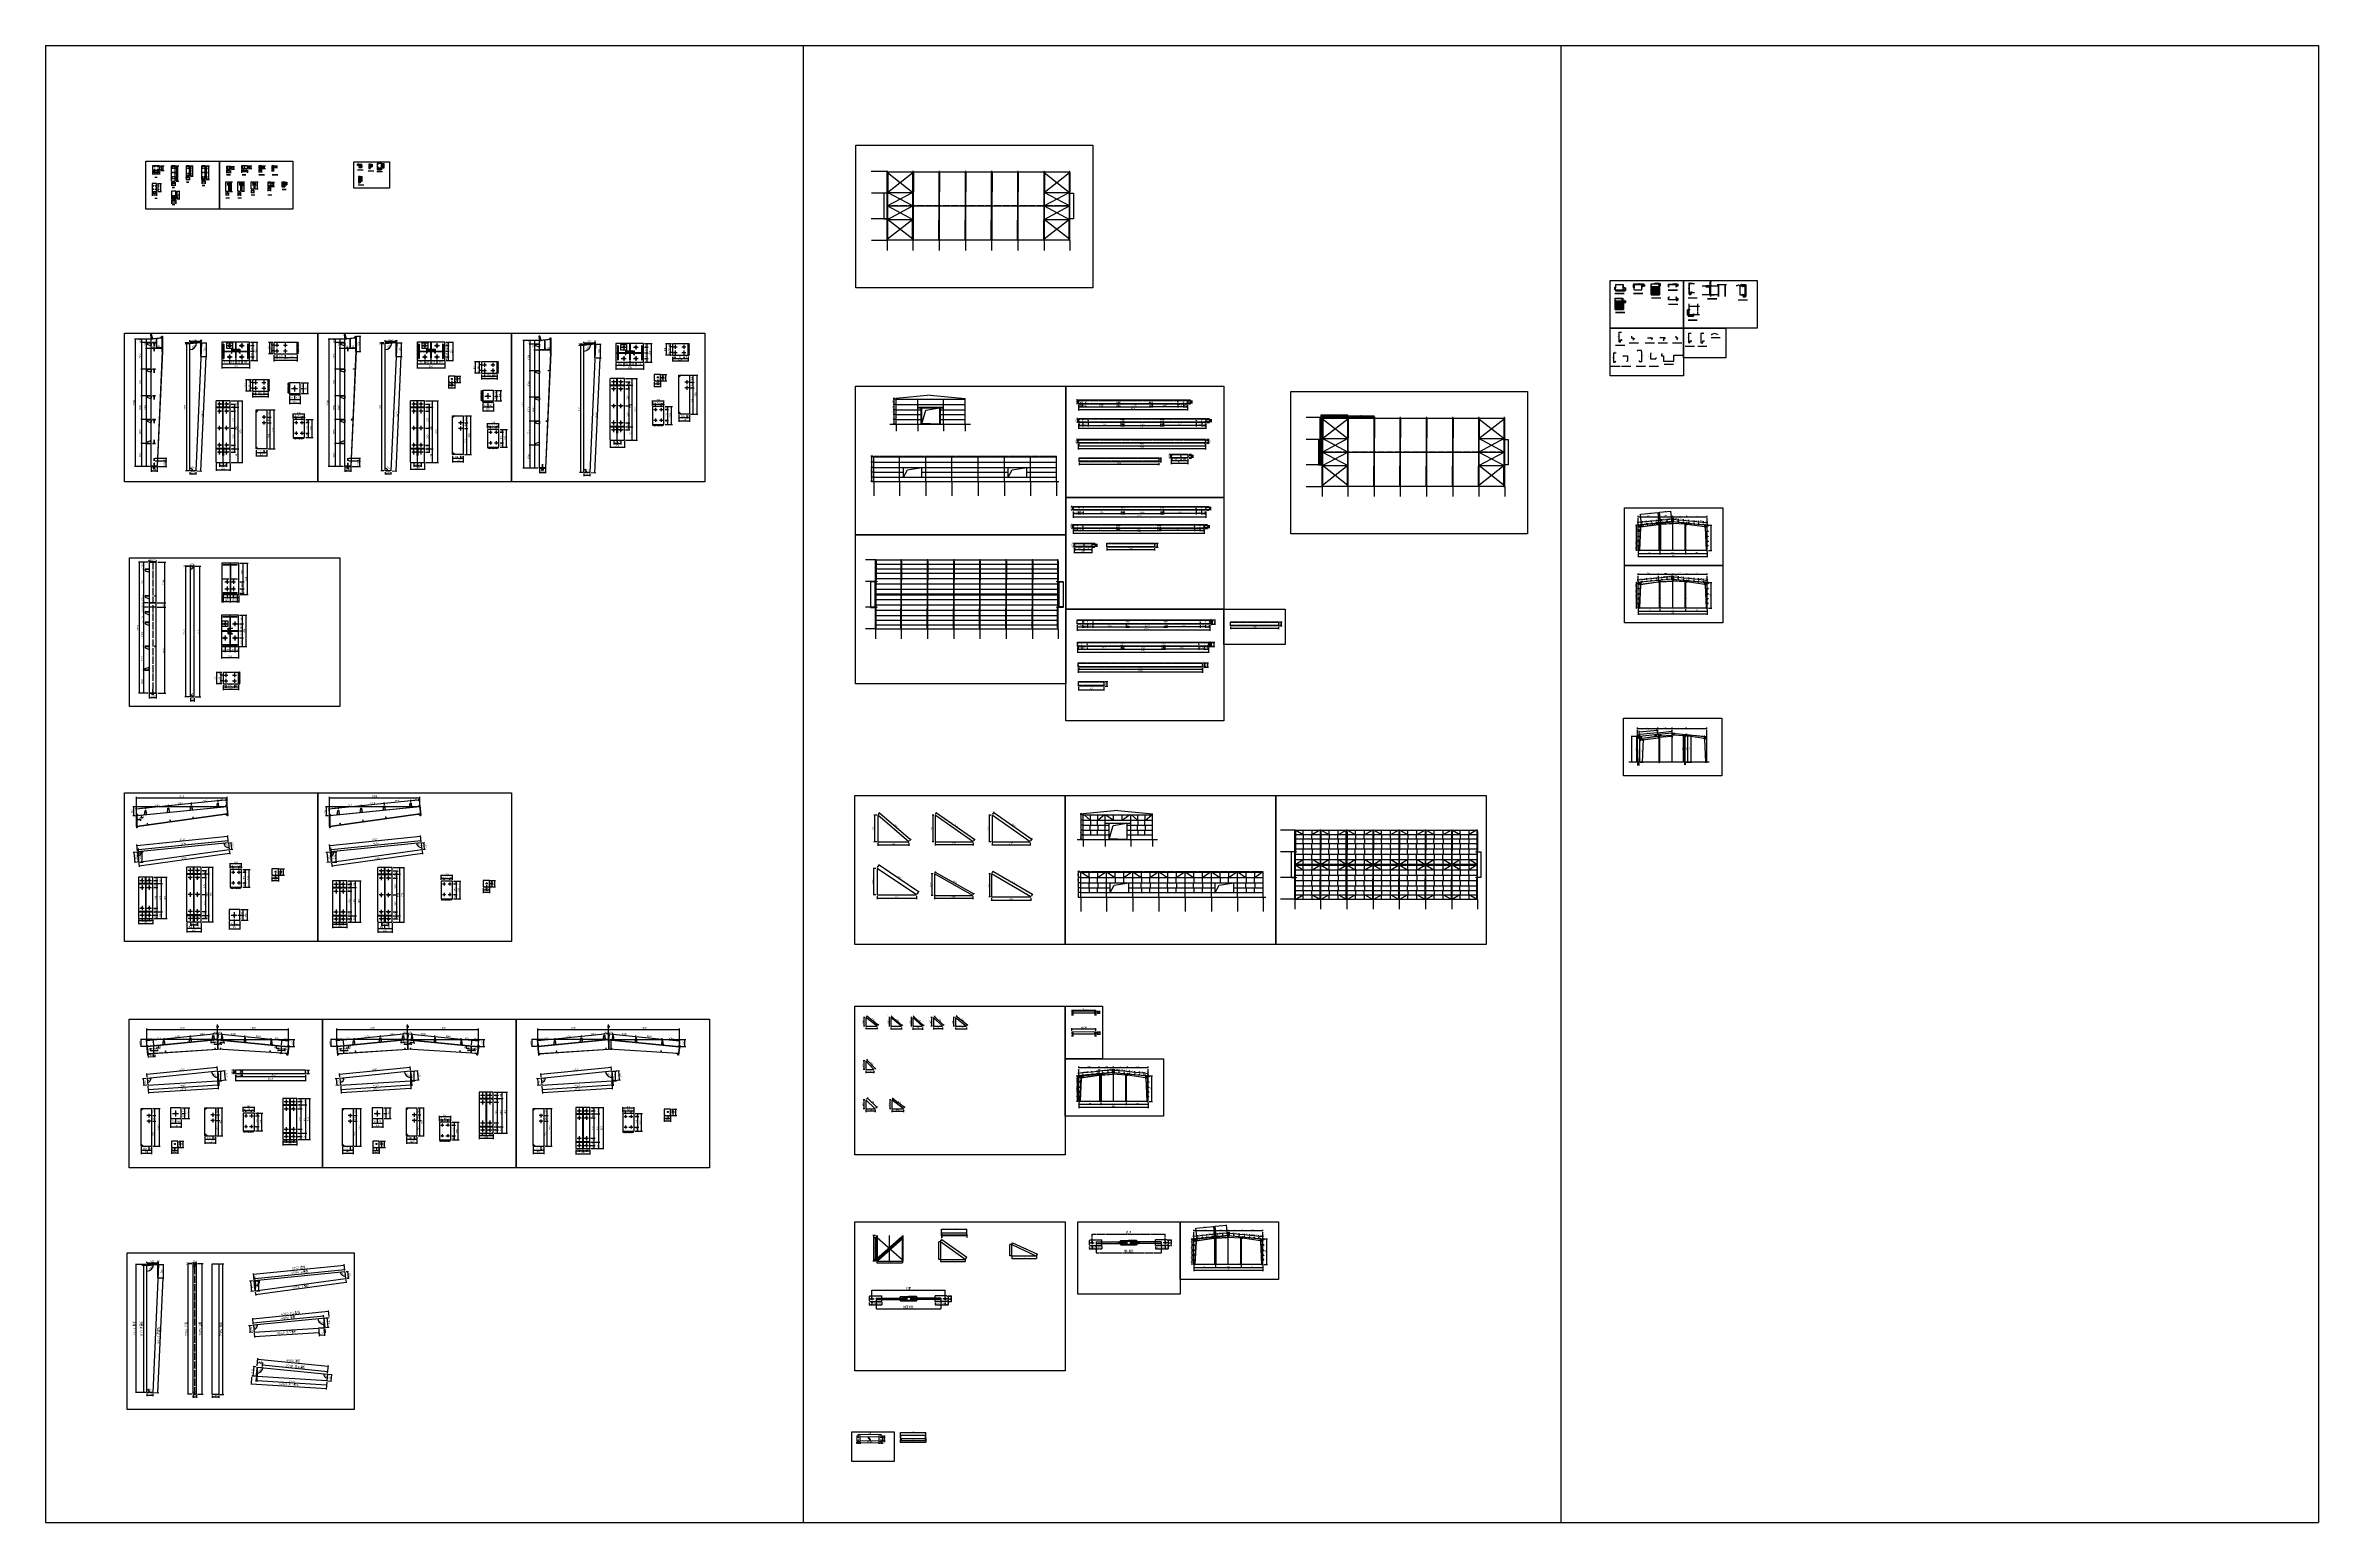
# Model space of a CAD drawing. Extents: x 810015 to 1451442, y -271755 to 145013.
import ezdxf

# ---------------------------------------------------------------- set-up
doc = ezdxf.new("R2010")
doc.units = 0
doc.header["$LTSCALE"] = 1000
doc.header["$MEASUREMENT"] = 0
doc.linetypes.add('DASH', pattern=[0.35, 0.25, -0.1])
doc.linetypes.add('DOTE', pattern=[2.42, 2, -0.2, 0.02, -0.2])
doc.layers.add('AXIS', color=3, linetype='Continuous')
doc.layers.add('DOTE', color=1, linetype='Continuous')
doc.styles.get("Standard").update_dxf_attribs({"font": 'gbenor.shx', "bigfont": 'gbcbig.shx'})
doc.dimstyles.get("Standard").update_dxf_attribs({"dimscale": 100, "dimtxt": 2.5, "dimasz": 1, "dimexe": 2.5, "dimexo": 3, "dimgap": 1.5, "dimtad": 1, "dimdec": 0, "dimzin": 0, "dimdsep": 46, "dimtxsty": 'Standard', "dimblk": 'ARCHTICK', "dimcen": 0.09, "dimadec": 0, "dimazin": 0, "dimtfac": 1, "dimtdec": 0, "dimtix": 1, "dimtmove": 2, "dimatfit": 3, "dimfxl": 1, "dimtolj": 1, "dimtzin": 0, "dimarcsym": 0})
pattern_1 = [(45, (744382.899, -13134.169), (-5.61266008, 5.61266008), [])]

# ---------------------------------------------------------------- blocks, each defined once
blk = doc.blocks.new('_ArchTick')
at = {"color": 0, "linetype": 'ByBlock', "const_width": 0.4}
blk.add_lwpolyline([(-0.5, -0.5), (0.5, 0.5)], dxfattribs=at)
blk = doc.blocks.new('*D742')
at = {"color": 0, "lineweight": -2}
for p, q in [((850658, -2007), (849361, -2007)), ((849611, -38819), (849611, -2007)), ((850658, -38819), (849361, -38819))]:
    blk.add_line(p, q, dxfattribs=at)
at = {"layer": 'Defpoints', "color": 0}
for p in [(849611, -2007), (850958, -2007), (850958, -38819)]:
    blk.add_point(p, dxfattribs=at)
at = {"color": 0, "lineweight": -2, "xscale": 100, "yscale": 100, "zscale": 100}
for p, rotation in [((849611, -2007), 90), ((849611, -38819), 270)]:
    blk.add_blockref('_ArchTick', p, dxfattribs=dict(at, rotation=rotation))
at = {"color": 0, "insert": (849211, -20413), "char_height": 500, "attachment_point": 5, "rotation": 90}
blk.add_mtext('\\A1;7362', dxfattribs=at)
blk = doc.blocks.new('*D743')
at = {"color": 0, "lineweight": -2}
for p, q in [((852258, -1945), (853818, -1945)), ((853568, -38819), (853568, -1945)), ((852258, -38819), (853818, -38819))]:
    blk.add_line(p, q, dxfattribs=at)
at = {"layer": 'Defpoints', "color": 0}
for p in [(851958, -1945), (853568, -1945), (851958, -38819)]:
    blk.add_point(p, dxfattribs=at)
at = {"color": 0, "lineweight": -2, "xscale": 100, "yscale": 100, "zscale": 100}
for p, rotation in [((853568, -1945), 90), ((853568, -38819), 270)]:
    blk.add_blockref('_ArchTick', p, dxfattribs=dict(at, rotation=rotation))
at = {"color": 0, "insert": (853168, -20382), "char_height": 500, "attachment_point": 5, "rotation": 90}
blk.add_mtext('\\A1;7375', dxfattribs=at)
blk = doc.blocks.new('*D744')
at = {"color": 0, "lineweight": -2}
for p, q in [((850958, -39860), (850858, -39860)), ((850958, -39119), (850958, -40110)), ((851958, -39860), (850958, -39860)), ((851958, -39119), (851958, -40110)), ((851958, -39860), (852058, -39860))]:
    blk.add_line(p, q, dxfattribs=at)
at = {"layer": 'Defpoints', "color": 0}
for p in [(850958, -38819), (850958, -39860), (851958, -38819)]:
    blk.add_point(p, dxfattribs=at)
at = {"color": 0, "lineweight": -2, "xscale": 100, "yscale": 100, "zscale": 100}
blk.add_blockref('_ArchTick', (850958, -39860), dxfattribs=at)
at = {"color": 0, "lineweight": -2, "xscale": 100, "yscale": 100, "zscale": 100, "rotation": 180}
blk.add_blockref('_ArchTick', (851958, -39860), dxfattribs=at)
at = {"color": 0, "insert": (851458, -39460), "char_height": 500, "attachment_point": 5}
blk.add_mtext('\\A1;200', dxfattribs=at)
blk = doc.blocks.new('*D745')
at = {"color": 0, "lineweight": -2}
for p, q in [((850658, -1945), (849361, -1945)), ((850658, -2007), (849361, -2007)), ((849611, -1945), (849611, -1845)), ((849611, -2007), (849611, -1945)), ((849611, -2007), (849611, -2107))]:
    blk.add_line(p, q, dxfattribs=at)
at = {"layer": 'Defpoints', "color": 0}
for p in [(849611, -1945), (850958, -1945), (850958, -2007)]:
    blk.add_point(p, dxfattribs=at)
at = {"color": 0, "lineweight": -2, "xscale": 100, "yscale": 100, "zscale": 100}
for p, rotation in [((849611, -1945), 270), ((849611, -2007), 90)]:
    blk.add_blockref('_ArchTick', p, dxfattribs=dict(at, rotation=rotation))
at = {"color": 0, "insert": (849211, -1976), "char_height": 500, "attachment_point": 5, "rotation": 90}
blk.add_mtext('\\A1;13', dxfattribs=at)
blk = doc.blocks.new('*D746')
at = {"color": 0, "lineweight": -2}
for p, q in [((850958, -1767), (850858, -1767)), ((850958, -1645), (850958, -1517)), ((850958, -1767), (851958, -1767)), ((851958, -1645), (851958, -1517)), ((851958, -1767), (852058, -1767))]:
    blk.add_line(p, q, dxfattribs=at)
at = {"layer": 'Defpoints', "color": 0}
for p in [(850958, -1945), (851958, -1767), (851958, -1945)]:
    blk.add_point(p, dxfattribs=at)
at = {"color": 0, "lineweight": -2, "xscale": 100, "yscale": 100, "zscale": 100}
blk.add_blockref('_ArchTick', (850958, -1767), dxfattribs=at)
at = {"color": 0, "lineweight": -2, "xscale": 100, "yscale": 100, "zscale": 100, "rotation": 180}
blk.add_blockref('_ArchTick', (851958, -1767), dxfattribs=at)
at = {"color": 0, "insert": (851458, -1367), "char_height": 500, "attachment_point": 5}
blk.add_mtext('\\A1;200', dxfattribs=at)
blk = doc.blocks.new('*D747')
at = {"color": 0, "lineweight": -2}
for p, q in [((836442, -86453), (861976, -82903)), ((861874, -82175), (862010, -83151)), ((836341, -85725), (836476, -86701))]:
    blk.add_line(p, q, dxfattribs=at)
at = {"layer": 'Defpoints', "color": 0}
for p in [(861833, -81878), (861976, -82903), (836299, -85428)]:
    blk.add_point(p, dxfattribs=at)
at = {"color": 0, "lineweight": -2, "xscale": 100, "yscale": 100, "zscale": 100}
for p, rotation in [((861976, -82903), 7.915163459661841), ((836442, -86453), 187.9151634596619)]:
    blk.add_blockref('_ArchTick', p, dxfattribs=dict(at, rotation=rotation))
at = {"color": 0, "insert": (849154, -84282), "char_height": 500, "attachment_point": 5, "rotation": 7.915163}
blk.add_mtext('\\A1;5156', dxfattribs=at)
blk = doc.blocks.new('*D748')
at = {"color": 0, "lineweight": -2}
for p, q in [((861942, -79954), (862658, -79882)), ((862132, -81848), (862847, -81777)), ((862598, -81802), (862409, -79907))]:
    blk.add_line(p, q, dxfattribs=at)
at = {"layer": 'Defpoints', "color": 0}
for p in [(861644, -79984), (861833, -81878), (862409, -79907)]:
    blk.add_point(p, dxfattribs=at)
at = {"color": 0, "lineweight": -2, "xscale": 100, "yscale": 100, "zscale": 100}
for p, rotation in [((862409, -79907), 95.71059313750212), ((862598, -81802), 275.7105931375021)]:
    blk.add_blockref('_ArchTick', p, dxfattribs=dict(at, rotation=rotation))
at = {"color": 0, "insert": (862902, -80815), "char_height": 500, "attachment_point": 5, "rotation": 275.710593}
blk.add_mtext('\\A1;381', dxfattribs=at)
blk = doc.blocks.new('*D749')
at = {"color": 0, "lineweight": -2}
for p, q in [((835713, -82577), (834730, -82675)), ((834978, -82650), (835267, -85531)), ((836001, -85458), (835018, -85556))]:
    blk.add_line(p, q, dxfattribs=at)
at = {"layer": 'Defpoints', "color": 0}
for p in [(836011, -82547), (835267, -85531), (836299, -85428)]:
    blk.add_point(p, dxfattribs=at)
at = {"color": 0, "lineweight": -2, "xscale": 100, "yscale": 100, "zscale": 100}
for p, rotation in [((834978, -82650), 95.71059313750092), ((835267, -85531), 275.7105931375009)]:
    blk.add_blockref('_ArchTick', p, dxfattribs=dict(at, rotation=rotation))
at = {"color": 0, "insert": (835520, -84051), "char_height": 500, "attachment_point": 5, "rotation": 275.710593}
blk.add_mtext('\\A1;579', dxfattribs=at)
blk = doc.blocks.new('*D750')
at = {"color": 0, "lineweight": -2}
for p, q in [((836269, -82220), (836209, -81618)), ((836234, -81867), (861578, -79332)), ((861614, -79685), (861554, -79083))]:
    blk.add_line(p, q, dxfattribs=at)
at = {"layer": 'Defpoints', "color": 0}
for p in [(836299, -82518), (861578, -79332), (861644, -79984)]:
    blk.add_point(p, dxfattribs=at)
at = {"color": 0, "lineweight": -2, "xscale": 100, "yscale": 100, "zscale": 100}
for p, rotation in [((836234, -81867), 185.7105931375012), ((861578, -79332), 5.710593137501236)]:
    blk.add_blockref('_ArchTick', p, dxfattribs=dict(at, rotation=rotation))
at = {"color": 0, "insert": (848867, -80201), "char_height": 500, "attachment_point": 5, "rotation": 5.710593}
blk.add_mtext('\\A1;5094', dxfattribs=at)
blk = doc.blocks.new('*D751')
at = {"color": 0, "lineweight": -2}
for p, q in [((854220, -87772), (855427, -87772)), ((854220, -88672), (855427, -88672)), ((855177, -87772), (855177, -88672))]:
    blk.add_line(p, q, dxfattribs=at)
at = {"layer": 'Defpoints', "color": 0}
for p in [(853920, -87772), (853920, -88672), (855177, -88672)]:
    blk.add_point(p, dxfattribs=at)
at = {"color": 0, "lineweight": -2, "xscale": 100, "yscale": 100, "zscale": 100}
for p, rotation in [((855177, -87772), 90), ((855177, -88672), 270)]:
    blk.add_blockref('_ArchTick', p, dxfattribs=dict(at, rotation=rotation))
at = {"color": 0, "insert": (854777, -88222), "char_height": 500, "attachment_point": 5, "rotation": 90}
blk.add_mtext('\\A1;45', dxfattribs=at)
blk = doc.blocks.new('*D752')
at = {"color": 0, "lineweight": -2}
for p, q in [((854220, -88672), (855427, -88672)), ((854220, -89772), (855427, -89772)), ((855177, -88672), (855177, -89772))]:
    blk.add_line(p, q, dxfattribs=at)
at = {"layer": 'Defpoints', "color": 0}
for p in [(853920, -88672), (853920, -89772), (855177, -89772)]:
    blk.add_point(p, dxfattribs=at)
at = {"color": 0, "lineweight": -2, "xscale": 100, "yscale": 100, "zscale": 100}
for p, rotation in [((855177, -88672), 90), ((855177, -89772), 270)]:
    blk.add_blockref('_ArchTick', p, dxfattribs=dict(at, rotation=rotation))
at = {"color": 0, "insert": (854777, -89222), "char_height": 500, "attachment_point": 5, "rotation": 90}
blk.add_mtext('\\A1;55', dxfattribs=at)
blk = doc.blocks.new('*D145')
at = {"color": 0, "lineweight": -2}
for p, q in [((854220, -89772), (855427, -89772)), ((855177, -89772), (855177, -94552)), ((854220, -94552), (855427, -94552))]:
    blk.add_line(p, q, dxfattribs=at)
at = {"layer": 'Defpoints', "color": 0}
for p in [(853920, -89772), (853920, -94552), (855177, -94552)]:
    blk.add_point(p, dxfattribs=at)
at = {"color": 0, "lineweight": -2, "xscale": 100, "yscale": 100, "zscale": 100}
for p, rotation in [((855177, -89772), 90), ((855177, -94552), 270)]:
    blk.add_blockref('_ArchTick', p, dxfattribs=dict(at, rotation=rotation))
at = {"color": 0, "insert": (854777, -92162), "char_height": 500, "attachment_point": 5, "rotation": 90}
blk.add_mtext('\\A1;239', dxfattribs=at)
blk = doc.blocks.new('*D146')
at = {"color": 0, "lineweight": -2}
for p, q in [((854220, -94552), (855427, -94552)), ((855177, -94552), (855177, -99332)), ((854220, -99332), (855427, -99332))]:
    blk.add_line(p, q, dxfattribs=at)
at = {"layer": 'Defpoints', "color": 0}
for p in [(853920, -94552), (853920, -99332), (855177, -99332)]:
    blk.add_point(p, dxfattribs=at)
at = {"color": 0, "lineweight": -2, "xscale": 100, "yscale": 100, "zscale": 100}
for p, rotation in [((855177, -94552), 90), ((855177, -99332), 270)]:
    blk.add_blockref('_ArchTick', p, dxfattribs=dict(at, rotation=rotation))
at = {"color": 0, "insert": (854777, -96942), "char_height": 500, "attachment_point": 5, "rotation": 90}
blk.add_mtext('\\A1;239', dxfattribs=at)
blk = doc.blocks.new('*D753')
at = {"color": 0, "lineweight": -2}
for p, q in [((854220, -99332), (855427, -99332)), ((854220, -100432), (855427, -100432)), ((855177, -99332), (855177, -100432))]:
    blk.add_line(p, q, dxfattribs=at)
at = {"layer": 'Defpoints', "color": 0}
for p in [(853920, -99332), (853920, -100432), (855177, -100432)]:
    blk.add_point(p, dxfattribs=at)
at = {"color": 0, "lineweight": -2, "xscale": 100, "yscale": 100, "zscale": 100}
for p, rotation in [((855177, -99332), 90), ((855177, -100432), 270)]:
    blk.add_blockref('_ArchTick', p, dxfattribs=dict(at, rotation=rotation))
at = {"color": 0, "insert": (854777, -99882), "char_height": 500, "attachment_point": 5, "rotation": 90}
blk.add_mtext('\\A1;55', dxfattribs=at)
blk = doc.blocks.new('*D754')
at = {"color": 0, "lineweight": -2}
for p, q in [((854220, -100432), (855427, -100432)), ((854220, -101332), (855427, -101332)), ((855177, -100432), (855177, -101332))]:
    blk.add_line(p, q, dxfattribs=at)
at = {"layer": 'Defpoints', "color": 0}
for p in [(853920, -100432), (853920, -101332), (855177, -101332)]:
    blk.add_point(p, dxfattribs=at)
at = {"color": 0, "lineweight": -2, "xscale": 100, "yscale": 100, "zscale": 100}
for p, rotation in [((855177, -100432), 90), ((855177, -101332), 270)]:
    blk.add_blockref('_ArchTick', p, dxfattribs=dict(at, rotation=rotation))
at = {"color": 0, "insert": (854777, -100882), "char_height": 500, "attachment_point": 5, "rotation": 90}
blk.add_mtext('\\A1;45', dxfattribs=at)
blk = doc.blocks.new('*D755')
at = {"color": 0, "lineweight": -2}
for p, q in [((854220, -86832), (856316, -86832)), ((854220, -88672), (856316, -88672)), ((856066, -86832), (856066, -88672))]:
    blk.add_line(p, q, dxfattribs=at)
at = {"layer": 'Defpoints', "color": 0}
for p in [(853920, -86832), (853920, -88672), (856066, -88672)]:
    blk.add_point(p, dxfattribs=at)
at = {"color": 0, "lineweight": -2, "xscale": 100, "yscale": 100, "zscale": 100}
for p, rotation in [((856066, -86832), 90), ((856066, -88672), 270)]:
    blk.add_blockref('_ArchTick', p, dxfattribs=dict(at, rotation=rotation))
at = {"color": 0, "insert": (855666, -87752), "char_height": 500, "attachment_point": 5, "rotation": 90}
blk.add_mtext('\\A1;92', dxfattribs=at)
blk = doc.blocks.new('*D147')
at = {"color": 0, "lineweight": -2}
for p, q in [((854220, -88672), (856316, -88672)), ((856066, -88672), (856066, -100432)), ((854220, -100432), (856316, -100432))]:
    blk.add_line(p, q, dxfattribs=at)
at = {"layer": 'Defpoints', "color": 0}
for p in [(853920, -88672), (853920, -100432), (856066, -100432)]:
    blk.add_point(p, dxfattribs=at)
at = {"color": 0, "lineweight": -2, "xscale": 100, "yscale": 100, "zscale": 100}
for p, rotation in [((856066, -88672), 90), ((856066, -100432), 270)]:
    blk.add_blockref('_ArchTick', p, dxfattribs=dict(at, rotation=rotation))
at = {"color": 0, "insert": (855666, -94552), "char_height": 500, "attachment_point": 5, "rotation": 90}
blk.add_mtext('\\A1;588', dxfattribs=at)
blk = doc.blocks.new('*D756')
at = {"color": 0, "lineweight": -2}
for p, q in [((854220, -100432), (856316, -100432)), ((854220, -102232), (856316, -102232)), ((856066, -100432), (856066, -102232))]:
    blk.add_line(p, q, dxfattribs=at)
at = {"layer": 'Defpoints', "color": 0}
for p in [(853920, -100432), (853920, -102232), (856066, -102232)]:
    blk.add_point(p, dxfattribs=at)
at = {"color": 0, "lineweight": -2, "xscale": 100, "yscale": 100, "zscale": 100}
for p, rotation in [((856066, -100432), 90), ((856066, -102232), 270)]:
    blk.add_blockref('_ArchTick', p, dxfattribs=dict(at, rotation=rotation))
at = {"color": 0, "insert": (855666, -101332), "char_height": 500, "attachment_point": 5, "rotation": 90}
blk.add_mtext('\\A1;90', dxfattribs=at)
blk = doc.blocks.new('*D148')
at = {"color": 0, "lineweight": -2}
for p, q in [((850920, -102532), (850920, -103366)), ((850920, -103116), (851920, -103116)), ((851920, -103932), (851920, -102866))]:
    blk.add_line(p, q, dxfattribs=at)
at = {"layer": 'Defpoints', "color": 0}
for p in [(850920, -102232), (851920, -103116), (851920, -104232)]:
    blk.add_point(p, dxfattribs=at)
at = {"color": 0, "lineweight": -2, "xscale": 100, "yscale": 100, "zscale": 100, "rotation": 180}
blk.add_blockref('_ArchTick', (850920, -103116), dxfattribs=at)
at = {"color": 0, "lineweight": -2, "xscale": 100, "yscale": 100, "zscale": 100}
blk.add_blockref('_ArchTick', (851920, -103116), dxfattribs=at)
at = {"color": 0, "insert": (851420, -102716), "char_height": 500, "attachment_point": 5}
blk.add_mtext('\\A1;50', dxfattribs=at)
blk = doc.blocks.new('*D149')
at = {"color": 0, "lineweight": -2}
for p, q in [((852920, -102532), (852920, -103366)), ((851920, -103932), (851920, -102866)), ((851920, -103116), (852920, -103116))]:
    blk.add_line(p, q, dxfattribs=at)
at = {"layer": 'Defpoints', "color": 0}
for p in [(852920, -102232), (851920, -104232), (852920, -103116)]:
    blk.add_point(p, dxfattribs=at)
at = {"color": 0, "lineweight": -2, "xscale": 100, "yscale": 100, "zscale": 100, "rotation": 180}
blk.add_blockref('_ArchTick', (851920, -103116), dxfattribs=at)
at = {"color": 0, "lineweight": -2, "xscale": 100, "yscale": 100, "zscale": 100}
blk.add_blockref('_ArchTick', (852920, -103116), dxfattribs=at)
at = {"color": 0, "insert": (852420, -102716), "char_height": 500, "attachment_point": 5}
blk.add_mtext('\\A1;50', dxfattribs=at)
blk = doc.blocks.new('*D150')
at = {"color": 0, "lineweight": -2}
for p, q in [((849920, -102532), (849920, -104273)), ((849920, -104023), (851920, -104023)), ((851920, -103932), (851920, -103773))]:
    blk.add_line(p, q, dxfattribs=at)
at = {"layer": 'Defpoints', "color": 0}
for p in [(849920, -102232), (851920, -104023), (851920, -104232)]:
    blk.add_point(p, dxfattribs=at)
at = {"color": 0, "lineweight": -2, "xscale": 100, "yscale": 100, "zscale": 100, "rotation": 180}
blk.add_blockref('_ArchTick', (849920, -104023), dxfattribs=at)
at = {"color": 0, "lineweight": -2, "xscale": 100, "yscale": 100, "zscale": 100}
blk.add_blockref('_ArchTick', (851920, -104023), dxfattribs=at)
at = {"color": 0, "insert": (850920, -103623), "char_height": 500, "attachment_point": 5}
blk.add_mtext('\\A1;100', dxfattribs=at)
blk = doc.blocks.new('*D151')
at = {"color": 0, "lineweight": -2}
for p, q in [((853920, -102532), (853920, -104273)), ((851920, -103932), (851920, -103773)), ((851920, -104023), (853920, -104023))]:
    blk.add_line(p, q, dxfattribs=at)
at = {"layer": 'Defpoints', "color": 0}
for p in [(853920, -102232), (851920, -104232), (853920, -104023)]:
    blk.add_point(p, dxfattribs=at)
at = {"color": 0, "lineweight": -2, "xscale": 100, "yscale": 100, "zscale": 100, "rotation": 180}
blk.add_blockref('_ArchTick', (851920, -104023), dxfattribs=at)
at = {"color": 0, "lineweight": -2, "xscale": 100, "yscale": 100, "zscale": 100}
blk.add_blockref('_ArchTick', (853920, -104023), dxfattribs=at)
at = {"color": 0, "insert": (852920, -103623), "char_height": 500, "attachment_point": 5}
blk.add_mtext('\\A1;100', dxfattribs=at)
blk = doc.blocks.new('*D757')
at = {"color": 0, "lineweight": -2}
for p, q in [((836275, -101581), (836275, -102159)), ((836275, -101909), (837275, -101909)), ((837275, -101581), (837275, -102159))]:
    blk.add_line(p, q, dxfattribs=at)
at = {"layer": 'Defpoints', "color": 0}
for p in [(836275, -101281), (837275, -101281), (837275, -101909)]:
    blk.add_point(p, dxfattribs=at)
at = {"color": 0, "lineweight": -2, "xscale": 100, "yscale": 100, "zscale": 100, "rotation": 180}
blk.add_blockref('_ArchTick', (836275, -101909), dxfattribs=at)
at = {"color": 0, "lineweight": -2, "xscale": 100, "yscale": 100, "zscale": 100}
blk.add_blockref('_ArchTick', (837275, -101909), dxfattribs=at)
at = {"color": 0, "insert": (836775, -101509), "char_height": 500, "attachment_point": 5}
blk.add_mtext('\\A1;50', dxfattribs=at)
blk = doc.blocks.new('*D758')
at = {"color": 0, "lineweight": -2}
for p, q in [((837275, -101581), (837275, -102159)), ((837275, -101909), (838275, -101909)), ((838275, -101581), (838275, -102159))]:
    blk.add_line(p, q, dxfattribs=at)
at = {"layer": 'Defpoints', "color": 0}
for p in [(837275, -101281), (838275, -101281), (838275, -101909)]:
    blk.add_point(p, dxfattribs=at)
at = {"color": 0, "lineweight": -2, "xscale": 100, "yscale": 100, "zscale": 100, "rotation": 180}
blk.add_blockref('_ArchTick', (837275, -101909), dxfattribs=at)
at = {"color": 0, "lineweight": -2, "xscale": 100, "yscale": 100, "zscale": 100}
blk.add_blockref('_ArchTick', (838275, -101909), dxfattribs=at)
at = {"color": 0, "insert": (837775, -101509), "char_height": 500, "attachment_point": 5}
blk.add_mtext('\\A1;50', dxfattribs=at)
blk = doc.blocks.new('*D759')
at = {"color": 0, "lineweight": -2}
for p, q in [((838275, -101581), (838275, -102159)), ((838275, -101909), (839275, -101909)), ((839275, -101581), (839275, -102159))]:
    blk.add_line(p, q, dxfattribs=at)
at = {"layer": 'Defpoints', "color": 0}
for p in [(838275, -101281), (839275, -101281), (839275, -101909)]:
    blk.add_point(p, dxfattribs=at)
at = {"color": 0, "lineweight": -2, "xscale": 100, "yscale": 100, "zscale": 100, "rotation": 180}
blk.add_blockref('_ArchTick', (838275, -101909), dxfattribs=at)
at = {"color": 0, "lineweight": -2, "xscale": 100, "yscale": 100, "zscale": 100}
blk.add_blockref('_ArchTick', (839275, -101909), dxfattribs=at)
at = {"color": 0, "insert": (838775, -101509), "char_height": 500, "attachment_point": 5}
blk.add_mtext('\\A1;50', dxfattribs=at)
blk = doc.blocks.new('*D760')
at = {"color": 0, "lineweight": -2}
for p, q in [((839275, -101581), (839275, -102159)), ((839275, -101909), (840275, -101909)), ((840275, -101581), (840275, -102159))]:
    blk.add_line(p, q, dxfattribs=at)
at = {"layer": 'Defpoints', "color": 0}
for p in [(839275, -101281), (840275, -101281), (840275, -101909)]:
    blk.add_point(p, dxfattribs=at)
at = {"color": 0, "lineweight": -2, "xscale": 100, "yscale": 100, "zscale": 100, "rotation": 180}
blk.add_blockref('_ArchTick', (839275, -101909), dxfattribs=at)
at = {"color": 0, "lineweight": -2, "xscale": 100, "yscale": 100, "zscale": 100}
blk.add_blockref('_ArchTick', (840275, -101909), dxfattribs=at)
at = {"color": 0, "insert": (839775, -101509), "char_height": 500, "attachment_point": 5}
blk.add_mtext('\\A1;50', dxfattribs=at)
blk = doc.blocks.new('*D152')
at = {"color": 0, "lineweight": -2}
for p, q in [((836275, -101581), (836275, -102959)), ((840275, -101581), (840275, -102959)), ((836275, -102709), (840275, -102709))]:
    blk.add_line(p, q, dxfattribs=at)
at = {"layer": 'Defpoints', "color": 0}
for p in [(836275, -101281), (840275, -101281), (840275, -102709)]:
    blk.add_point(p, dxfattribs=at)
at = {"color": 0, "lineweight": -2, "xscale": 100, "yscale": 100, "zscale": 100, "rotation": 180}
blk.add_blockref('_ArchTick', (836275, -102709), dxfattribs=at)
at = {"color": 0, "lineweight": -2, "xscale": 100, "yscale": 100, "zscale": 100}
blk.add_blockref('_ArchTick', (840275, -102709), dxfattribs=at)
at = {"color": 0, "insert": (838275, -102309), "char_height": 500, "attachment_point": 5}
blk.add_mtext('\\A1;200', dxfattribs=at)
blk = doc.blocks.new('*D761')
at = {"color": 0, "lineweight": -2}
for p, q in [((840195, -100381), (841753, -100381)), ((840575, -99481), (841753, -99481)), ((841503, -100381), (841503, -99481))]:
    blk.add_line(p, q, dxfattribs=at)
at = {"layer": 'Defpoints', "color": 0}
for p in [(839895, -100381), (840275, -99481), (841503, -99481)]:
    blk.add_point(p, dxfattribs=at)
at = {"color": 0, "lineweight": -2, "xscale": 100, "yscale": 100, "zscale": 100}
for p, rotation in [((841503, -99481), 90), ((841503, -100381), 270)]:
    blk.add_blockref('_ArchTick', p, dxfattribs=dict(at, rotation=rotation))
at = {"color": 0, "insert": (841103, -99931), "char_height": 500, "attachment_point": 5, "rotation": 90}
blk.add_mtext('\\A1;45', dxfattribs=at)
blk = doc.blocks.new('*D762')
at = {"color": 0, "lineweight": -2}
for p, q in [((840575, -98381), (841753, -98381)), ((840575, -99481), (841753, -99481)), ((841503, -99481), (841503, -98381))]:
    blk.add_line(p, q, dxfattribs=at)
at = {"layer": 'Defpoints', "color": 0}
for p in [(840275, -98381), (840275, -99481), (841503, -98381)]:
    blk.add_point(p, dxfattribs=at)
at = {"color": 0, "lineweight": -2, "xscale": 100, "yscale": 100, "zscale": 100}
for p, rotation in [((841503, -98381), 90), ((841503, -99481), 270)]:
    blk.add_blockref('_ArchTick', p, dxfattribs=dict(at, rotation=rotation))
at = {"color": 0, "insert": (841103, -98931), "char_height": 500, "attachment_point": 5, "rotation": 90}
blk.add_mtext('\\A1;55', dxfattribs=at)
blk = doc.blocks.new('*D153')
at = {"color": 0, "lineweight": -2}
for p, q in [((840575, -92581), (841753, -92581)), ((841503, -98381), (841503, -92581)), ((840575, -98381), (841753, -98381))]:
    blk.add_line(p, q, dxfattribs=at)
at = {"layer": 'Defpoints', "color": 0}
for p in [(840275, -92581), (841503, -92581), (840275, -98381)]:
    blk.add_point(p, dxfattribs=at)
at = {"color": 0, "lineweight": -2, "xscale": 100, "yscale": 100, "zscale": 100}
for p, rotation in [((841503, -92581), 90), ((841503, -98381), 270)]:
    blk.add_blockref('_ArchTick', p, dxfattribs=dict(at, rotation=rotation))
at = {"color": 0, "insert": (841103, -95481), "char_height": 500, "attachment_point": 5, "rotation": 90}
blk.add_mtext('\\A1;290', dxfattribs=at)
blk = doc.blocks.new('*D763')
at = {"color": 0, "lineweight": -2}
for p, q in [((840575, -91481), (841753, -91481)), ((840575, -92581), (841753, -92581)), ((841503, -92581), (841503, -91481))]:
    blk.add_line(p, q, dxfattribs=at)
at = {"layer": 'Defpoints', "color": 0}
for p in [(840275, -91481), (840275, -92581), (841503, -91481)]:
    blk.add_point(p, dxfattribs=at)
at = {"color": 0, "lineweight": -2, "xscale": 100, "yscale": 100, "zscale": 100}
for p, rotation in [((841503, -91481), 90), ((841503, -92581), 270)]:
    blk.add_blockref('_ArchTick', p, dxfattribs=dict(at, rotation=rotation))
at = {"color": 0, "insert": (841103, -92031), "char_height": 500, "attachment_point": 5, "rotation": 90}
blk.add_mtext('\\A1;55', dxfattribs=at)
blk = doc.blocks.new('*D764')
at = {"color": 0, "lineweight": -2}
for p, q in [((840575, -90581), (841753, -90581)), ((840575, -91481), (841753, -91481)), ((841503, -91481), (841503, -90581))]:
    blk.add_line(p, q, dxfattribs=at)
at = {"layer": 'Defpoints', "color": 0}
for p in [(840275, -90581), (840275, -91481), (841503, -90581)]:
    blk.add_point(p, dxfattribs=at)
at = {"color": 0, "lineweight": -2, "xscale": 100, "yscale": 100, "zscale": 100}
for p, rotation in [((841503, -90581), 90), ((841503, -91481), 270)]:
    blk.add_blockref('_ArchTick', p, dxfattribs=dict(at, rotation=rotation))
at = {"color": 0, "insert": (841103, -91031), "char_height": 500, "attachment_point": 5, "rotation": 90}
blk.add_mtext('\\A1;45', dxfattribs=at)
blk = doc.blocks.new('*D765')
at = {"color": 0, "lineweight": -2}
for p, q in [((840575, -89681), (841753, -89681)), ((841503, -90581), (841503, -89681)), ((840575, -90581), (841753, -90581))]:
    blk.add_line(p, q, dxfattribs=at)
at = {"layer": 'Defpoints', "color": 0}
for p in [(840275, -89681), (841503, -89681), (840275, -90581)]:
    blk.add_point(p, dxfattribs=at)
at = {"color": 0, "lineweight": -2, "xscale": 100, "yscale": 100, "zscale": 100}
for p, rotation in [((841503, -89681), 90), ((841503, -90581), 270)]:
    blk.add_blockref('_ArchTick', p, dxfattribs=dict(at, rotation=rotation))
at = {"color": 0, "insert": (841103, -90131), "char_height": 500, "attachment_point": 5, "rotation": 90}
blk.add_mtext('\\A1;45', dxfattribs=at)
blk = doc.blocks.new('*D154')
at = {"color": 0, "lineweight": -2}
for p, q in [((840195, -100381), (841753, -100381)), ((840575, -101281), (841753, -101281)), ((841503, -101281), (841503, -100381))]:
    blk.add_line(p, q, dxfattribs=at)
at = {"layer": 'Defpoints', "color": 0}
for p in [(839895, -100381), (840275, -101281), (841503, -100381)]:
    blk.add_point(p, dxfattribs=at)
at = {"color": 0, "lineweight": -2, "xscale": 100, "yscale": 100, "zscale": 100}
for p, rotation in [((841503, -100381), 90), ((841503, -101281), 270)]:
    blk.add_blockref('_ArchTick', p, dxfattribs=dict(at, rotation=rotation))
at = {"color": 0, "insert": (841103, -100831), "char_height": 500, "attachment_point": 5, "rotation": 90}
blk.add_mtext('\\A1;45', dxfattribs=at)
blk = doc.blocks.new('*D155')
at = {"color": 0, "lineweight": -2}
for p, q in [((840575, -99481), (843038, -99481)), ((840575, -101281), (843038, -101281)), ((842788, -101281), (842788, -99481))]:
    blk.add_line(p, q, dxfattribs=at)
at = {"layer": 'Defpoints', "color": 0}
for p in [(840275, -99481), (840275, -101281), (842788, -99481)]:
    blk.add_point(p, dxfattribs=at)
at = {"color": 0, "lineweight": -2, "xscale": 100, "yscale": 100, "zscale": 100}
for p, rotation in [((842788, -99481), 90), ((842788, -101281), 270)]:
    blk.add_blockref('_ArchTick', p, dxfattribs=dict(at, rotation=rotation))
at = {"color": 0, "insert": (842388, -100381), "char_height": 500, "attachment_point": 5, "rotation": 90}
blk.add_mtext('\\A1;90', dxfattribs=at)
blk = doc.blocks.new('*D156')
at = {"color": 0, "lineweight": -2}
for p, q in [((840575, -91481), (843038, -91481)), ((842788, -99481), (842788, -91481)), ((840575, -99481), (843038, -99481))]:
    blk.add_line(p, q, dxfattribs=at)
at = {"layer": 'Defpoints', "color": 0}
for p in [(840275, -91481), (842788, -91481), (840275, -99481)]:
    blk.add_point(p, dxfattribs=at)
at = {"color": 0, "lineweight": -2, "xscale": 100, "yscale": 100, "zscale": 100}
for p, rotation in [((842788, -91481), 90), ((842788, -99481), 270)]:
    blk.add_blockref('_ArchTick', p, dxfattribs=dict(at, rotation=rotation))
at = {"color": 0, "insert": (842388, -95481), "char_height": 500, "attachment_point": 5, "rotation": 90}
blk.add_mtext('\\A1;400', dxfattribs=at)
blk = doc.blocks.new('*D157')
at = {"color": 0, "lineweight": -2}
for p, q in [((840575, -89681), (843038, -89681)), ((842788, -91481), (842788, -89681)), ((840575, -91481), (843038, -91481))]:
    blk.add_line(p, q, dxfattribs=at)
at = {"layer": 'Defpoints', "color": 0}
for p in [(840275, -89681), (842788, -89681), (840275, -91481)]:
    blk.add_point(p, dxfattribs=at)
at = {"color": 0, "lineweight": -2, "xscale": 100, "yscale": 100, "zscale": 100}
for p, rotation in [((842788, -89681), 90), ((842788, -91481), 270)]:
    blk.add_blockref('_ArchTick', p, dxfattribs=dict(at, rotation=rotation))
at = {"color": 0, "insert": (842388, -90581), "char_height": 500, "attachment_point": 5, "rotation": 90}
blk.add_mtext('\\A1;90', dxfattribs=at)
blk = doc.blocks.new('*D766')
at = {"color": 0, "lineweight": -2}
for p, q in [((861850, -102118), (861850, -103350)), ((863250, -101558), (863250, -103350)), ((861850, -103100), (863250, -103100))]:
    blk.add_line(p, q, dxfattribs=at)
at = {"layer": 'Defpoints', "color": 0}
for p in [(861850, -101818), (863250, -101258), (863250, -103100)]:
    blk.add_point(p, dxfattribs=at)
at = {"color": 0, "lineweight": -2, "xscale": 100, "yscale": 100, "zscale": 100, "rotation": 180}
blk.add_blockref('_ArchTick', (861850, -103100), dxfattribs=at)
at = {"color": 0, "lineweight": -2, "xscale": 100, "yscale": 100, "zscale": 100}
blk.add_blockref('_ArchTick', (863250, -103100), dxfattribs=at)
at = {"color": 0, "insert": (862550, -102700), "char_height": 500, "attachment_point": 5}
blk.add_mtext('\\A1;70', dxfattribs=at)
blk = doc.blocks.new('*D767')
at = {"color": 0, "lineweight": -2}
for p, q in [((863250, -101558), (863250, -103350)), ((864850, -102118), (864850, -103350)), ((863250, -103100), (864850, -103100))]:
    blk.add_line(p, q, dxfattribs=at)
at = {"layer": 'Defpoints', "color": 0}
for p in [(863250, -101258), (864850, -101818), (864850, -103100)]:
    blk.add_point(p, dxfattribs=at)
at = {"color": 0, "lineweight": -2, "xscale": 100, "yscale": 100, "zscale": 100, "rotation": 180}
blk.add_blockref('_ArchTick', (863250, -103100), dxfattribs=at)
at = {"color": 0, "lineweight": -2, "xscale": 100, "yscale": 100, "zscale": 100}
blk.add_blockref('_ArchTick', (864850, -103100), dxfattribs=at)
at = {"color": 0, "insert": (864050, -102700), "char_height": 500, "attachment_point": 5}
blk.add_mtext('\\A1;80', dxfattribs=at)
blk = doc.blocks.new('*D768')
at = {"color": 0, "lineweight": -2}
for p, q in [((864390, -100418), (866078, -100418)), ((865150, -101818), (866078, -101818)), ((865828, -101818), (865828, -100418))]:
    blk.add_line(p, q, dxfattribs=at)
at = {"layer": 'Defpoints', "color": 0}
for p in [(864090, -100418), (864850, -101818), (865828, -100418)]:
    blk.add_point(p, dxfattribs=at)
at = {"color": 0, "lineweight": -2, "xscale": 100, "yscale": 100, "zscale": 100}
for p, rotation in [((865828, -100418), 90), ((865828, -101818), 270)]:
    blk.add_blockref('_ArchTick', p, dxfattribs=dict(at, rotation=rotation))
at = {"color": 0, "insert": (865428, -101118), "char_height": 500, "attachment_point": 5, "rotation": 90}
blk.add_mtext('\\A1;70', dxfattribs=at)
blk = doc.blocks.new('*D769')
at = {"color": 0, "lineweight": -2}
for p, q in [((864390, -100418), (866078, -100418)), ((865150, -98818), (866078, -98818)), ((865828, -100418), (865828, -98818))]:
    blk.add_line(p, q, dxfattribs=at)
at = {"layer": 'Defpoints', "color": 0}
for p in [(864090, -100418), (864850, -98818), (865828, -98818)]:
    blk.add_point(p, dxfattribs=at)
at = {"color": 0, "lineweight": -2, "xscale": 100, "yscale": 100, "zscale": 100}
for p, rotation in [((865828, -98818), 90), ((865828, -100418), 270)]:
    blk.add_blockref('_ArchTick', p, dxfattribs=dict(at, rotation=rotation))
at = {"color": 0, "insert": (865428, -99618), "char_height": 500, "attachment_point": 5, "rotation": 90}
blk.add_mtext('\\A1;80', dxfattribs=at)
blk = doc.blocks.new('*D158')
at = {"color": 0, "lineweight": -2}
for p, q in [((861850, -102118), (861850, -104446)), ((864850, -102118), (864850, -104446)), ((861850, -104196), (864850, -104196))]:
    blk.add_line(p, q, dxfattribs=at)
at = {"layer": 'Defpoints', "color": 0}
for p in [(861850, -101818), (864850, -101818), (864850, -104196)]:
    blk.add_point(p, dxfattribs=at)
at = {"color": 0, "lineweight": -2, "xscale": 100, "yscale": 100, "zscale": 100, "rotation": 180}
blk.add_blockref('_ArchTick', (861850, -104196), dxfattribs=at)
at = {"color": 0, "lineweight": -2, "xscale": 100, "yscale": 100, "zscale": 100}
blk.add_blockref('_ArchTick', (864850, -104196), dxfattribs=at)
at = {"color": 0, "insert": (863350, -103796), "char_height": 500, "attachment_point": 5}
blk.add_mtext('\\A1;150', dxfattribs=at)
blk = doc.blocks.new('*D159')
at = {"color": 0, "lineweight": -2}
for p, q in [((865150, -98818), (867236, -98818)), ((865150, -101818), (867236, -101818)), ((866986, -101818), (866986, -98818))]:
    blk.add_line(p, q, dxfattribs=at)
at = {"layer": 'Defpoints', "color": 0}
for p in [(864850, -98818), (864850, -101818), (866986, -98818)]:
    blk.add_point(p, dxfattribs=at)
at = {"color": 0, "lineweight": -2, "xscale": 100, "yscale": 100, "zscale": 100}
for p, rotation in [((866986, -98818), 90), ((866986, -101818), 270)]:
    blk.add_blockref('_ArchTick', p, dxfattribs=dict(at, rotation=rotation))
at = {"color": 0, "insert": (866586, -100318), "char_height": 500, "attachment_point": 5, "rotation": 90}
blk.add_mtext('\\A1;150', dxfattribs=at)
blk = doc.blocks.new('*D770')
at = {"color": 0, "lineweight": -2}
for p, q in [((835981, -82248), (835802, -80451)), ((835826, -80699), (861459, -78136)), ((861614, -79685), (861434, -77887))]:
    blk.add_line(p, q, dxfattribs=at)
at = {"layer": 'Defpoints', "color": 0}
for p in [(836011, -82547), (861459, -78136), (861644, -79984)]:
    blk.add_point(p, dxfattribs=at)
at = {"color": 0, "lineweight": -2, "xscale": 100, "yscale": 100, "zscale": 100}
for p, rotation in [((835826, -80699), 185.7105931374996), ((861459, -78136), 5.710593137499621)]:
    blk.add_blockref('_ArchTick', p, dxfattribs=dict(at, rotation=rotation))
at = {"color": 0, "insert": (848603, -79020), "char_height": 500, "attachment_point": 5, "rotation": 5.710593}
blk.add_mtext('\\A1;5152', dxfattribs=at)
blk = doc.blocks.new('*D771')
at = {"color": 0, "lineweight": -2}
for p, q in [((865676, -91257), (866690, -91257)), ((865676, -92457), (866690, -92457)), ((866440, -92457), (866440, -91257))]:
    blk.add_line(p, q, dxfattribs=at)
at = {"layer": 'Defpoints', "color": 0}
for p in [(865376, -91257), (865376, -92457), (866440, -91257)]:
    blk.add_point(p, dxfattribs=at)
at = {"color": 0, "lineweight": -2, "xscale": 100, "yscale": 100, "zscale": 100}
for p, rotation in [((866440, -91257), 90), ((866440, -92457), 270)]:
    blk.add_blockref('_ArchTick', p, dxfattribs=dict(at, rotation=rotation))
at = {"color": 0, "insert": (866040, -91857), "char_height": 500, "attachment_point": 5, "rotation": 90}
blk.add_mtext('\\A1;60', dxfattribs=at)
blk = doc.blocks.new('*D160')
at = {"color": 0, "lineweight": -2}
for p, q in [((865676, -88257), (866690, -88257)), ((866440, -91257), (866440, -88257)), ((865676, -91257), (866690, -91257))]:
    blk.add_line(p, q, dxfattribs=at)
at = {"layer": 'Defpoints', "color": 0}
for p in [(865376, -88257), (866440, -88257), (865376, -91257)]:
    blk.add_point(p, dxfattribs=at)
at = {"color": 0, "lineweight": -2, "xscale": 100, "yscale": 100, "zscale": 100}
for p, rotation in [((866440, -88257), 90), ((866440, -91257), 270)]:
    blk.add_blockref('_ArchTick', p, dxfattribs=dict(at, rotation=rotation))
at = {"color": 0, "insert": (866040, -89757), "char_height": 500, "attachment_point": 5, "rotation": 90}
blk.add_mtext('\\A1;150', dxfattribs=at)
blk = doc.blocks.new('*D772')
at = {"color": 0, "lineweight": -2}
for p, q in [((865676, -87457), (866690, -87457)), ((865676, -88257), (866690, -88257)), ((866440, -87457), (866440, -87357)), ((866440, -88257), (866440, -87457)), ((866440, -88257), (866440, -88357))]:
    blk.add_line(p, q, dxfattribs=at)
at = {"layer": 'Defpoints', "color": 0}
for p in [(865376, -87457), (865376, -88257), (866440, -87457)]:
    blk.add_point(p, dxfattribs=at)
at = {"color": 0, "lineweight": -2, "xscale": 100, "yscale": 100, "zscale": 100}
for p, rotation in [((866440, -87457), 270), ((866440, -88257), 90)]:
    blk.add_blockref('_ArchTick', p, dxfattribs=dict(at, rotation=rotation))
at = {"color": 0, "insert": (866040, -87857), "char_height": 500, "attachment_point": 5, "rotation": 90}
blk.add_mtext('\\A1;40', dxfattribs=at)
blk = doc.blocks.new('*D161')
at = {"color": 0, "lineweight": -2}
for p, q in [((864576, -86830), (864476, -86830)), ((864576, -87157), (864576, -86580)), ((865376, -86830), (864576, -86830)), ((865376, -87157), (865376, -86580)), ((865376, -86830), (865476, -86830))]:
    blk.add_line(p, q, dxfattribs=at)
at = {"layer": 'Defpoints', "color": 0}
for p in [(864576, -86830), (864576, -87457), (865376, -87457)]:
    blk.add_point(p, dxfattribs=at)
at = {"color": 0, "lineweight": -2, "xscale": 100, "yscale": 100, "zscale": 100}
blk.add_blockref('_ArchTick', (864576, -86830), dxfattribs=at)
at = {"color": 0, "lineweight": -2, "xscale": 100, "yscale": 100, "zscale": 100, "rotation": 180}
blk.add_blockref('_ArchTick', (865376, -86830), dxfattribs=at)
at = {"color": 0, "insert": (864976, -86430), "char_height": 500, "attachment_point": 5}
blk.add_mtext('\\A1;40', dxfattribs=at)
blk = doc.blocks.new('*D162')
at = {"color": 0, "lineweight": -2}
for p, q in [((862976, -87157), (862976, -86580)), ((864576, -86830), (862976, -86830)), ((864576, -87157), (864576, -86580))]:
    blk.add_line(p, q, dxfattribs=at)
at = {"layer": 'Defpoints', "color": 0}
for p in [(862976, -86830), (862976, -87457), (864576, -87457)]:
    blk.add_point(p, dxfattribs=at)
at = {"color": 0, "lineweight": -2, "xscale": 100, "yscale": 100, "zscale": 100, "rotation": 180}
blk.add_blockref('_ArchTick', (862976, -86830), dxfattribs=at)
at = {"color": 0, "lineweight": -2, "xscale": 100, "yscale": 100, "zscale": 100}
blk.add_blockref('_ArchTick', (864576, -86830), dxfattribs=at)
at = {"color": 0, "insert": (863776, -86430), "char_height": 500, "attachment_point": 5}
blk.add_mtext('\\A1;80', dxfattribs=at)
blk = doc.blocks.new('*D773')
at = {"color": 0, "lineweight": -2}
for p, q in [((862176, -86830), (862076, -86830)), ((862176, -87157), (862176, -86580)), ((862976, -86830), (862176, -86830)), ((862976, -87157), (862976, -86580)), ((862976, -86830), (863076, -86830))]:
    blk.add_line(p, q, dxfattribs=at)
at = {"layer": 'Defpoints', "color": 0}
for p in [(862176, -86830), (862176, -87457), (862976, -87457)]:
    blk.add_point(p, dxfattribs=at)
at = {"color": 0, "lineweight": -2, "xscale": 100, "yscale": 100, "zscale": 100}
blk.add_blockref('_ArchTick', (862176, -86830), dxfattribs=at)
at = {"color": 0, "lineweight": -2, "xscale": 100, "yscale": 100, "zscale": 100, "rotation": 180}
blk.add_blockref('_ArchTick', (862976, -86830), dxfattribs=at)
at = {"color": 0, "insert": (862576, -86430), "char_height": 500, "attachment_point": 5}
blk.add_mtext('\\A1;40', dxfattribs=at)
blk = doc.blocks.new('*D163')
at = {"color": 0, "lineweight": -2}
for p, q in [((865676, -87457), (867742, -87457)), ((867492, -92457), (867492, -87457)), ((865676, -92457), (867742, -92457))]:
    blk.add_line(p, q, dxfattribs=at)
at = {"layer": 'Defpoints', "color": 0}
for p in [(865376, -87457), (867492, -87457), (865376, -92457)]:
    blk.add_point(p, dxfattribs=at)
at = {"color": 0, "lineweight": -2, "xscale": 100, "yscale": 100, "zscale": 100}
for p, rotation in [((867492, -87457), 90), ((867492, -92457), 270)]:
    blk.add_blockref('_ArchTick', p, dxfattribs=dict(at, rotation=rotation))
at = {"color": 0, "insert": (867092, -89957), "char_height": 500, "attachment_point": 5, "rotation": 90}
blk.add_mtext('\\A1;250', dxfattribs=at)
blk = doc.blocks.new('*D164')
at = {"color": 0, "lineweight": -2}
for p, q in [((862176, -87157), (862176, -85683)), ((865376, -85933), (862176, -85933)), ((865376, -87157), (865376, -85683))]:
    blk.add_line(p, q, dxfattribs=at)
at = {"layer": 'Defpoints', "color": 0}
for p in [(862176, -85933), (862176, -87457), (865376, -87457)]:
    blk.add_point(p, dxfattribs=at)
at = {"color": 0, "lineweight": -2, "xscale": 100, "yscale": 100, "zscale": 100, "rotation": 180}
blk.add_blockref('_ArchTick', (862176, -85933), dxfattribs=at)
at = {"color": 0, "lineweight": -2, "xscale": 100, "yscale": 100, "zscale": 100}
blk.add_blockref('_ArchTick', (865376, -85933), dxfattribs=at)
at = {"color": 0, "insert": (863776, -85533), "char_height": 500, "attachment_point": 5}
blk.add_mtext('\\A1;160', dxfattribs=at)
blk = doc.blocks.new('*D774')
at = {"color": 0, "lineweight": -2}
for p, q in [((835804, -72021), (835620, -70188)), ((838298, -70171), (835645, -70437)), ((838332, -70513), (838273, -69923))]:
    blk.add_line(p, q, dxfattribs=at)
at = {"layer": 'Defpoints', "color": 0}
for p in [(835645, -70437), (835834, -72320), (838362, -70812)]:
    blk.add_point(p, dxfattribs=at)
at = {"color": 0, "lineweight": -2, "xscale": 100, "yscale": 100, "zscale": 100}
for p, rotation in [((835645, -70437), 185.7105931371749), ((838298, -70171), 5.710593137174814)]:
    blk.add_blockref('_ArchTick', p, dxfattribs=dict(at, rotation=rotation))
at = {"color": 0, "insert": (836932, -69906), "char_height": 500, "attachment_point": 5, "rotation": 5.710593}
blk.add_mtext('\\A1;533', dxfattribs=at)
blk = doc.blocks.new('*D775')
at = {"color": 0, "lineweight": -2}
for p, q in [((875707, -88130), (876719, -88130)), ((875707, -89130), (876719, -89130)), ((876469, -89130), (876469, -88130))]:
    blk.add_line(p, q, dxfattribs=at)
at = {"layer": 'Defpoints', "color": 0}
for p in [(875407, -88130), (875407, -89130), (876469, -88130)]:
    blk.add_point(p, dxfattribs=at)
at = {"color": 0, "lineweight": -2, "xscale": 100, "yscale": 100, "zscale": 100}
for p, rotation in [((876469, -88130), 90), ((876469, -89130), 270)]:
    blk.add_blockref('_ArchTick', p, dxfattribs=dict(at, rotation=rotation))
at = {"color": 0, "insert": (876069, -88630), "char_height": 500, "attachment_point": 5, "rotation": 90}
blk.add_mtext('\\A1;50', dxfattribs=at)
blk = doc.blocks.new('*D776')
at = {"color": 0, "lineweight": -2}
for p, q in [((875577, -87330), (876719, -87330)), ((876215, -88130), (876219, -88130)), ((876469, -87330), (876469, -87230)), ((876469, -88130), (876469, -87330)), ((876469, -88130), (876469, -88230))]:
    blk.add_line(p, q, dxfattribs=at)
at = {"layer": 'Defpoints', "color": 0}
for p in [(875277, -87330), (876469, -87330), (876515, -88130)]:
    blk.add_point(p, dxfattribs=at)
at = {"color": 0, "lineweight": -2, "xscale": 100, "yscale": 100, "zscale": 100}
for p, rotation in [((876469, -87330), 270), ((876469, -88130), 90)]:
    blk.add_blockref('_ArchTick', p, dxfattribs=dict(at, rotation=rotation))
at = {"color": 0, "insert": (876069, -87730), "char_height": 500, "attachment_point": 5, "rotation": 90}
blk.add_mtext('\\A1;40', dxfattribs=at)
blk = doc.blocks.new('*D777')
at = {"color": 0, "lineweight": -2}
for p, q in [((873937, -89430), (873937, -90201)), ((874937, -88670), (874937, -90201)), ((873937, -89951), (874937, -89951))]:
    blk.add_line(p, q, dxfattribs=at)
at = {"layer": 'Defpoints', "color": 0}
for p in [(873937, -89130), (874937, -88370), (874937, -89951)]:
    blk.add_point(p, dxfattribs=at)
at = {"color": 0, "lineweight": -2, "xscale": 100, "yscale": 100, "zscale": 100, "rotation": 180}
blk.add_blockref('_ArchTick', (873937, -89951), dxfattribs=at)
at = {"color": 0, "lineweight": -2, "xscale": 100, "yscale": 100, "zscale": 100}
blk.add_blockref('_ArchTick', (874937, -89951), dxfattribs=at)
at = {"color": 0, "insert": (874437, -89551), "char_height": 500, "attachment_point": 5}
blk.add_mtext('\\A1;50', dxfattribs=at)
blk = doc.blocks.new('*D778')
at = {"color": 0, "lineweight": -2}
for p, q in [((874937, -88670), (874937, -90201)), ((875737, -88683), (875737, -90201)), ((874937, -89951), (874837, -89951)), ((874937, -89951), (875737, -89951)), ((875737, -89951), (875837, -89951))]:
    blk.add_line(p, q, dxfattribs=at)
at = {"layer": 'Defpoints', "color": 0}
for p in [(874937, -88370), (875737, -88383), (875737, -89951)]:
    blk.add_point(p, dxfattribs=at)
at = {"color": 0, "lineweight": -2, "xscale": 100, "yscale": 100, "zscale": 100}
blk.add_blockref('_ArchTick', (874937, -89951), dxfattribs=at)
at = {"color": 0, "lineweight": -2, "xscale": 100, "yscale": 100, "zscale": 100, "rotation": 180}
blk.add_blockref('_ArchTick', (875737, -89951), dxfattribs=at)
at = {"color": 0, "insert": (875337, -89551), "char_height": 500, "attachment_point": 5}
blk.add_mtext('\\A1;40', dxfattribs=at)
blk = doc.blocks.new('*D165')
at = {"color": 0, "lineweight": -2}
for p, q in [((873937, -89430), (873937, -90893)), ((875737, -89283), (875737, -90893)), ((873937, -90643), (875737, -90643))]:
    blk.add_line(p, q, dxfattribs=at)
at = {"layer": 'Defpoints', "color": 0}
for p in [(873937, -89130), (875737, -88983), (875737, -90643)]:
    blk.add_point(p, dxfattribs=at)
at = {"color": 0, "lineweight": -2, "xscale": 100, "yscale": 100, "zscale": 100, "rotation": 180}
blk.add_blockref('_ArchTick', (873937, -90643), dxfattribs=at)
at = {"color": 0, "lineweight": -2, "xscale": 100, "yscale": 100, "zscale": 100}
blk.add_blockref('_ArchTick', (875737, -90643), dxfattribs=at)
at = {"color": 0, "insert": (874837, -90243), "char_height": 500, "attachment_point": 5}
blk.add_mtext('\\A1;90', dxfattribs=at)
blk = doc.blocks.new('*D779')
at = {"color": 0, "lineweight": -2}
for p, q in [((875885, -87330), (877481, -87330)), ((875885, -89130), (877481, -89130)), ((877231, -89130), (877231, -87330))]:
    blk.add_line(p, q, dxfattribs=at)
at = {"layer": 'Defpoints', "color": 0}
for p in [(875585, -87330), (875585, -89130), (877231, -87330)]:
    blk.add_point(p, dxfattribs=at)
at = {"color": 0, "lineweight": -2, "xscale": 100, "yscale": 100, "zscale": 100}
for p, rotation in [((877231, -87330), 90), ((877231, -89130), 270)]:
    blk.add_blockref('_ArchTick', p, dxfattribs=dict(at, rotation=rotation))
at = {"color": 0, "insert": (876831, -88230), "char_height": 500, "attachment_point": 5, "rotation": 90}
blk.add_mtext('\\A1;90', dxfattribs=at)
blk = doc.blocks.new('*D166')
at = {"color": 0, "lineweight": -2}
for p, q in [((837048, -72249), (837038, -72149)), ((837048, -72249), (837118, -72945)), ((837062, -72247), (837297, -72224)), ((837118, -72945), (837128, -73045)), ((837132, -72944), (837366, -72920))]:
    blk.add_line(p, q, dxfattribs=at)
at = {"layer": 'Defpoints', "color": 0}
for p in [(836764, -72277), (836834, -72973), (837118, -72945)]:
    blk.add_point(p, dxfattribs=at)
at = {"color": 0, "lineweight": -2, "xscale": 100, "yscale": 100, "zscale": 100}
for p, rotation in [((837048, -72249), 275.7105931374922), ((837118, -72945), 95.71059313749217)]:
    blk.add_blockref('_ArchTick', p, dxfattribs=dict(at, rotation=rotation))
at = {"color": 0, "insert": (837481, -72557), "char_height": 500, "attachment_point": 5, "rotation": 275.710593}
blk.add_mtext('\\A1;140', dxfattribs=at)
blk = doc.blocks.new('*D167')
at = {"color": 0, "lineweight": -2}
for p, q in [((835834, -73487), (835734, -73487)), ((835834, -73273), (835834, -73737)), ((836834, -73487), (835834, -73487)), ((836834, -73273), (836834, -73737)), ((836834, -73487), (836934, -73487))]:
    blk.add_line(p, q, dxfattribs=at)
at = {"layer": 'Defpoints', "color": 0}
for p in [(835834, -72973), (835834, -73487), (836834, -72973)]:
    blk.add_point(p, dxfattribs=at)
at = {"color": 0, "lineweight": -2, "xscale": 100, "yscale": 100, "zscale": 100}
blk.add_blockref('_ArchTick', (835834, -73487), dxfattribs=at)
at = {"color": 0, "lineweight": -2, "xscale": 100, "yscale": 100, "zscale": 100, "rotation": 180}
blk.add_blockref('_ArchTick', (836834, -73487), dxfattribs=at)
at = {"color": 0, "insert": (836334, -73087), "char_height": 500, "attachment_point": 5}
blk.add_mtext('\\A1;200', dxfattribs=at)
blk = doc.blocks.new('*D780')
at = {"color": 0, "lineweight": -2}
for p, q in [((857450, -133956), (857351, -133966)), ((857458, -134039), (857425, -133707)), ((858445, -133856), (857450, -133956)), ((858453, -133939), (858420, -133607)), ((858445, -133856), (858545, -133846))]:
    blk.add_line(p, q, dxfattribs=at)
at = {"layer": 'Defpoints', "color": 0}
for p in [(857450, -133956), (857488, -134337), (858483, -134238)]:
    blk.add_point(p, dxfattribs=at)
at = {"color": 0, "lineweight": -2, "xscale": 100, "yscale": 100, "zscale": 100}
for p, rotation in [((857450, -133956), 5.710593137510574), ((858445, -133856), 185.7105931375106)]:
    blk.add_blockref('_ArchTick', p, dxfattribs=dict(at, rotation=rotation))
at = {"color": 0, "insert": (857908, -133508), "char_height": 500, "attachment_point": 5, "rotation": 5.710593}
blk.add_mtext('\\A1;200', dxfattribs=at)
blk = doc.blocks.new('*D781')
at = {"color": 0, "lineweight": -2}
for p, q in [((850991, -134686), (850957, -134354)), ((857450, -133956), (850982, -134603)), ((857458, -134039), (857425, -133707))]:
    blk.add_line(p, q, dxfattribs=at)
at = {"layer": 'Defpoints', "color": 0}
for p in [(850982, -134603), (857488, -134337), (851020, -134984)]:
    blk.add_point(p, dxfattribs=at)
at = {"color": 0, "lineweight": -2, "xscale": 100, "yscale": 100, "zscale": 100}
for p, rotation in [((850982, -134603), 185.7105931371862), ((857450, -133956), 5.710593137186084)]:
    blk.add_blockref('_ArchTick', p, dxfattribs=dict(at, rotation=rotation))
at = {"color": 0, "insert": (854176, -133881), "char_height": 500, "attachment_point": 5, "rotation": 5.710593}
blk.add_mtext('\\A1;1300', dxfattribs=at)
blk = doc.blocks.new('*D782')
at = {"color": 0, "lineweight": -2}
for p, q in [((858769, -133866), (858669, -133856)), ((858762, -133939), (858794, -133618)), ((858769, -133866), (859764, -133966)), ((859757, -134039), (859789, -133717)), ((859764, -133966), (859863, -133976))]:
    blk.add_line(p, q, dxfattribs=at)
at = {"layer": 'Defpoints', "color": 0}
for p in [(858732, -134238), (859727, -134337), (859764, -133966)]:
    blk.add_point(p, dxfattribs=at)
at = {"color": 0, "lineweight": -2, "xscale": 100, "yscale": 100, "zscale": 100}
for p, rotation in [((858769, -133866), 354.2894068624911), ((859764, -133966), 174.2894068624911)]:
    blk.add_blockref('_ArchTick', p, dxfattribs=dict(at, rotation=rotation))
at = {"color": 0, "insert": (859306, -133518), "char_height": 500, "attachment_point": 5, "rotation": 354.289407}
blk.add_mtext('\\A1;200', dxfattribs=at)
blk = doc.blocks.new('*D783')
at = {"color": 0, "lineweight": -2}
for p, q in [((859757, -134039), (859789, -133717)), ((859764, -133966), (866232, -134613)), ((866224, -134686), (866257, -134364))]:
    blk.add_line(p, q, dxfattribs=at)
at = {"layer": 'Defpoints', "color": 0}
for p in [(859727, -134337), (866232, -134613), (866195, -134984)]:
    blk.add_point(p, dxfattribs=at)
at = {"color": 0, "lineweight": -2, "xscale": 100, "yscale": 100, "zscale": 100}
for p, rotation in [((859764, -133966), 174.2894068628156), ((866232, -134613), 354.2894068628156)]:
    blk.add_blockref('_ArchTick', p, dxfattribs=dict(at, rotation=rotation))
at = {"color": 0, "insert": (863038, -133891), "char_height": 500, "attachment_point": 5, "rotation": 354.289407}
blk.add_mtext('\\A1;1300', dxfattribs=at)
blk = doc.blocks.new('*D784')
at = {"color": 0, "lineweight": -2}
for p, q in [((838681, -146129), (838576, -145077)), ((858502, -143335), (838601, -145326)), ((858583, -144139), (858477, -143087))]:
    blk.add_line(p, q, dxfattribs=at)
at = {"layer": 'Defpoints', "color": 0}
for p in [(838601, -145326), (838711, -146428), (858612, -144438)]:
    blk.add_point(p, dxfattribs=at)
at = {"color": 0, "lineweight": -2, "xscale": 100, "yscale": 100, "zscale": 100}
for p, rotation in [((838601, -145326), 185.7105931375), ((858502, -143335), 5.710593137499912)]:
    blk.add_blockref('_ArchTick', p, dxfattribs=dict(at, rotation=rotation))
at = {"color": 0, "insert": (848512, -143932), "char_height": 500, "attachment_point": 5, "rotation": 5.710593}
blk.add_mtext('\\A1;4000', dxfattribs=at)
blk = doc.blocks.new('*D785')
at = {"color": 0, "lineweight": -2}
for p, q in [((858911, -144408), (860821, -144217)), ((859175, -147051), (861086, -146860)), ((860837, -146885), (860573, -144242))]:
    blk.add_line(p, q, dxfattribs=at)
at = {"layer": 'Defpoints', "color": 0}
for p in [(858612, -144438), (858877, -147081), (860573, -144242)]:
    blk.add_point(p, dxfattribs=at)
at = {"color": 0, "lineweight": -2, "xscale": 100, "yscale": 100, "zscale": 100}
for p, rotation in [((860573, -144242), 95.71059313750193), ((860837, -146885), 275.7105931375019)]:
    blk.add_blockref('_ArchTick', p, dxfattribs=dict(at, rotation=rotation))
at = {"color": 0, "insert": (861103, -145523), "char_height": 500, "attachment_point": 5, "rotation": 275.710593}
blk.add_mtext('\\A1;531', dxfattribs=at)
blk = doc.blocks.new('*D786')
at = {"color": 0, "lineweight": -2}
for p, q in [((838413, -146458), (837361, -146563)), ((837610, -146538), (837800, -148442)), ((838603, -148362), (837552, -148467))]:
    blk.add_line(p, q, dxfattribs=at)
at = {"layer": 'Defpoints', "color": 0}
for p in [(838711, -146428), (837800, -148442), (838902, -148332)]:
    blk.add_point(p, dxfattribs=at)
at = {"color": 0, "lineweight": -2, "xscale": 100, "yscale": 100, "zscale": 100}
for p, rotation in [((837610, -146538), 95.7105931375017), ((837800, -148442), 275.7105931375017)]:
    blk.add_blockref('_ArchTick', p, dxfattribs=dict(at, rotation=rotation))
at = {"color": 0, "insert": (838103, -147450), "char_height": 500, "attachment_point": 5, "rotation": 275.710593}
blk.add_mtext('\\A1;383', dxfattribs=at)
blk = doc.blocks.new('*D787')
at = {"color": 0, "lineweight": -2}
for p, q in [((858626, -147397), (858754, -149437)), ((838920, -148631), (839048, -150671)), ((839033, -150422), (858738, -149187))]:
    blk.add_line(p, q, dxfattribs=at)
at = {"layer": 'Defpoints', "color": 0}
for p in [(858608, -147098), (838902, -148332), (858738, -149187)]:
    blk.add_point(p, dxfattribs=at)
at = {"color": 0, "lineweight": -2, "xscale": 100, "yscale": 100, "zscale": 100}
for p, rotation in [((839033, -150422), 183.583652253358), ((858738, -149187), 3.583652253358069)]:
    blk.add_blockref('_ArchTick', p, dxfattribs=dict(at, rotation=rotation))
at = {"color": 0, "insert": (848860, -149405), "char_height": 500, "attachment_point": 5, "rotation": 3.583652}
blk.add_mtext('\\A1;3949', dxfattribs=at)
blk = doc.blocks.new('*D788')
at = {"color": 0, "lineweight": -2}
for p, q in [((835946, -81895), (835847, -81905)), ((835981, -82248), (835921, -81647)), ((836234, -81867), (835946, -81895)), ((836269, -82220), (836209, -81618)), ((836234, -81867), (836334, -81857))]:
    blk.add_line(p, q, dxfattribs=at)
at = {"layer": 'Defpoints', "color": 0}
for p in [(835946, -81895), (836011, -82547), (836299, -82518)]:
    blk.add_point(p, dxfattribs=at)
at = {"color": 0, "lineweight": -2, "xscale": 100, "yscale": 100, "zscale": 100}
for p, rotation in [((835946, -81895), 5.710593137497342), ((836234, -81867), 185.7105931374973)]:
    blk.add_blockref('_ArchTick', p, dxfattribs=dict(at, rotation=rotation))
at = {"color": 0, "insert": (836050, -81483), "char_height": 500, "attachment_point": 5, "rotation": 5.710593}
blk.add_mtext('\\A1;58', dxfattribs=at)
blk = doc.blocks.new('*D789')
at = {"color": 0, "lineweight": -2}
blk.add_arc((861644, -79984), 1268, 185.710593, 275.710593, dxfattribs=at)
at = {"layer": 'Defpoints', "color": 0}
for p in [(836011, -82547), (860614, -80724), (861644, -79984), (861644, -79984), (861833, -81878)]:
    blk.add_point(p, dxfattribs=at)
at = {"color": 0, "lineweight": -2, "xscale": 100, "yscale": 100, "zscale": 100}
for p, rotation in [((860382, -80110), 95.7105931374996), ((861770, -81245), 5.71059313750343)]:
    blk.add_blockref('_ArchTick', p, dxfattribs=dict(at, rotation=rotation))
at = {"color": 0, "insert": (861094, -80655), "char_height": 500, "attachment_point": 5, "rotation": 320.710593}
blk.add_mtext('\\A1;90°', dxfattribs=at)
blk = doc.blocks.new('*D790')
at = {"color": 0, "lineweight": -2}
blk.add_arc((836011, -82547), 1061, 275.710593, 5.710593, dxfattribs=at)
at = {"layer": 'Defpoints', "color": 0}
for p in [(836011, -82547), (836011, -82547), (861644, -79984), (836299, -85428), (836631, -83409)]:
    blk.add_point(p, dxfattribs=at)
at = {"color": 0, "lineweight": -2, "xscale": 100, "yscale": 100, "zscale": 100}
for p, rotation in [((837067, -82441), 95.71059313749967), ((836117, -83603), 185.7105931375003)]:
    blk.add_blockref('_ArchTick', p, dxfattribs=dict(at, rotation=rotation))
at = {"color": 0, "insert": (836523, -82966), "char_height": 500, "attachment_point": 5, "rotation": 50.710593}
blk.add_mtext('\\A1;90°', dxfattribs=at)
blk = doc.blocks.new('*D791')
at = {"color": 0, "lineweight": -2}
for p, q in [((860972, -69777), (834668, -69777)), ((834918, -72330), (834918, -69777)), ((835434, -72330), (834668, -72330))]:
    blk.add_line(p, q, dxfattribs=at)
at = {"layer": 'Defpoints', "color": 0}
for p in [(834918, -69777), (861272, -69777), (835734, -72330)]:
    blk.add_point(p, dxfattribs=at)
at = {"color": 0, "lineweight": -2, "xscale": 100, "yscale": 100, "zscale": 100}
for p, rotation in [((834918, -69777), 90), ((834918, -72330), 270)]:
    blk.add_blockref('_ArchTick', p, dxfattribs=dict(at, rotation=rotation))
at = {"color": 0, "insert": (834518, -71054), "char_height": 500, "attachment_point": 5, "rotation": 90}
blk.add_mtext('\\A1;510', dxfattribs=at)
blk = doc.blocks.new('*D168')
at = {"color": 0, "lineweight": -2}
for p, q in [((835734, -72030), (835734, -67002)), ((835734, -67252), (861272, -67252)), ((861272, -69477), (861272, -67002))]:
    blk.add_line(p, q, dxfattribs=at)
at = {"layer": 'Defpoints', "color": 0}
for p in [(861272, -67252), (861272, -69777), (835734, -72330)]:
    blk.add_point(p, dxfattribs=at)
at = {"color": 0, "lineweight": -2, "xscale": 100, "yscale": 100, "zscale": 100, "rotation": 180}
blk.add_blockref('_ArchTick', (835734, -67252), dxfattribs=at)
at = {"color": 0, "lineweight": -2, "xscale": 100, "yscale": 100, "zscale": 100}
blk.add_blockref('_ArchTick', (861272, -67252), dxfattribs=at)
at = {"color": 0, "insert": (848503, -66852), "char_height": 500, "attachment_point": 5}
blk.add_mtext('\\A1;5108', dxfattribs=at)
blk = doc.blocks.new('*D792')
at = {"color": 0, "lineweight": -2}
for p, q in [((858626, -147397), (858698, -148548)), ((838920, -148631), (838993, -149783)), ((838977, -149533), (858683, -148299))]:
    blk.add_line(p, q, dxfattribs=at)
at = {"layer": 'Defpoints', "color": 0}
for p in [(858608, -147098), (838902, -148332), (858683, -148299)]:
    blk.add_point(p, dxfattribs=at)
at = {"color": 0, "lineweight": -2, "xscale": 100, "yscale": 100, "zscale": 100}
for p, rotation in [((838977, -149533), 183.583652253358), ((858683, -148299), 3.583652253358069)]:
    blk.add_blockref('_ArchTick', p, dxfattribs=dict(at, rotation=rotation))
at = {"color": 0, "insert": (848805, -148517), "char_height": 500, "attachment_point": 5, "rotation": 3.583652}
blk.add_mtext('\\A1;3949', dxfattribs=at)
blk = doc.blocks.new('*D793')
at = {"color": 0, "lineweight": -2}
for p, q in [((858626, -147397), (858698, -148548)), ((858896, -147380), (858968, -148532)), ((858683, -148299), (858583, -148305)), ((858683, -148299), (858952, -148282)), ((858952, -148282), (859052, -148276))]:
    blk.add_line(p, q, dxfattribs=at)
at = {"layer": 'Defpoints', "color": 0}
for p in [(858608, -147098), (858877, -147081), (858952, -148282)]:
    blk.add_point(p, dxfattribs=at)
at = {"color": 0, "lineweight": -2, "xscale": 100, "yscale": 100, "zscale": 100}
for p, rotation in [((858683, -148299), 3.583652253535235), ((858952, -148282), 183.5836522535353)]:
    blk.add_blockref('_ArchTick', p, dxfattribs=dict(at, rotation=rotation))
at = {"color": 0, "insert": (858792, -147891), "char_height": 500, "attachment_point": 5, "rotation": 3.583652}
blk.add_mtext('\\A1;54', dxfattribs=at)
blk = doc.blocks.new('*D169')
at = {"color": 0, "lineweight": -2}
for p, q in [((847648, -164930), (848331, -164930)), ((847648, -165930), (848331, -165930)), ((848081, -165930), (848081, -164930))]:
    blk.add_line(p, q, dxfattribs=at)
at = {"layer": 'Defpoints', "color": 0}
for p in [(847348, -164930), (847348, -165930), (848081, -164930)]:
    blk.add_point(p, dxfattribs=at)
at = {"color": 0, "lineweight": -2, "xscale": 100, "yscale": 100, "zscale": 100}
for p, rotation in [((848081, -164930), 90), ((848081, -165930), 270)]:
    blk.add_blockref('_ArchTick', p, dxfattribs=dict(at, rotation=rotation))
at = {"color": 0, "insert": (847681, -165430), "char_height": 500, "attachment_point": 5, "rotation": 90}
blk.add_mtext('\\A1;50', dxfattribs=at)
blk = doc.blocks.new('*D170')
at = {"color": 0, "lineweight": -2}
for p, q in [((847648, -164130), (848331, -164130)), ((847826, -164930), (847831, -164930)), ((848081, -164130), (848081, -164030)), ((848081, -164930), (848081, -164130)), ((848081, -164930), (848081, -165030))]:
    blk.add_line(p, q, dxfattribs=at)
at = {"layer": 'Defpoints', "color": 0}
for p in [(847348, -164130), (848081, -164130), (848126, -164930)]:
    blk.add_point(p, dxfattribs=at)
at = {"color": 0, "lineweight": -2, "xscale": 100, "yscale": 100, "zscale": 100}
for p, rotation in [((848081, -164130), 270), ((848081, -164930), 90)]:
    blk.add_blockref('_ArchTick', p, dxfattribs=dict(at, rotation=rotation))
at = {"color": 0, "insert": (847681, -164530), "char_height": 500, "attachment_point": 5, "rotation": 90}
blk.add_mtext('\\A1;40', dxfattribs=at)
blk = doc.blocks.new('*D794')
at = {"color": 0, "lineweight": -2}
for p, q in [((845548, -166230), (845548, -167001)), ((845548, -166751), (846548, -166751)), ((846548, -166230), (846548, -167001))]:
    blk.add_line(p, q, dxfattribs=at)
at = {"layer": 'Defpoints', "color": 0}
for p in [(845548, -165930), (846548, -165930), (846548, -166751)]:
    blk.add_point(p, dxfattribs=at)
at = {"color": 0, "lineweight": -2, "xscale": 100, "yscale": 100, "zscale": 100, "rotation": 180}
blk.add_blockref('_ArchTick', (845548, -166751), dxfattribs=at)
at = {"color": 0, "lineweight": -2, "xscale": 100, "yscale": 100, "zscale": 100}
blk.add_blockref('_ArchTick', (846548, -166751), dxfattribs=at)
at = {"color": 0, "insert": (846048, -166351), "char_height": 500, "attachment_point": 5}
blk.add_mtext('\\A1;50', dxfattribs=at)
blk = doc.blocks.new('*D171')
at = {"color": 0, "lineweight": -2}
for p, q in [((846548, -166751), (846448, -166751)), ((846548, -166230), (846548, -167001)), ((846548, -166751), (847348, -166751)), ((847348, -166230), (847348, -167001)), ((847348, -166751), (847448, -166751))]:
    blk.add_line(p, q, dxfattribs=at)
at = {"layer": 'Defpoints', "color": 0}
for p in [(846548, -165930), (847348, -165930), (847348, -166751)]:
    blk.add_point(p, dxfattribs=at)
at = {"color": 0, "lineweight": -2, "xscale": 100, "yscale": 100, "zscale": 100}
blk.add_blockref('_ArchTick', (846548, -166751), dxfattribs=at)
at = {"color": 0, "lineweight": -2, "xscale": 100, "yscale": 100, "zscale": 100, "rotation": 180}
blk.add_blockref('_ArchTick', (847348, -166751), dxfattribs=at)
at = {"color": 0, "insert": (846948, -166351), "char_height": 500, "attachment_point": 5}
blk.add_mtext('\\A1;40', dxfattribs=at)
blk = doc.blocks.new('*D172')
at = {"color": 0, "lineweight": -2}
for p, q in [((845548, -166230), (845548, -167694)), ((847348, -166083), (847348, -167694)), ((845548, -167444), (847348, -167444))]:
    blk.add_line(p, q, dxfattribs=at)
at = {"layer": 'Defpoints', "color": 0}
for p in [(845548, -165930), (847348, -165783), (847348, -167444)]:
    blk.add_point(p, dxfattribs=at)
at = {"color": 0, "lineweight": -2, "xscale": 100, "yscale": 100, "zscale": 100, "rotation": 180}
blk.add_blockref('_ArchTick', (845548, -167444), dxfattribs=at)
at = {"color": 0, "lineweight": -2, "xscale": 100, "yscale": 100, "zscale": 100}
blk.add_blockref('_ArchTick', (847348, -167444), dxfattribs=at)
at = {"color": 0, "insert": (846448, -167044), "char_height": 500, "attachment_point": 5}
blk.add_mtext('\\A1;90', dxfattribs=at)
blk = doc.blocks.new('*D795')
at = {"color": 0, "lineweight": -2}
for p, q in [((847496, -165930), (849092, -165930)), ((847648, -164130), (849092, -164130)), ((848842, -165930), (848842, -164130))]:
    blk.add_line(p, q, dxfattribs=at)
at = {"layer": 'Defpoints', "color": 0}
for p in [(847196, -165930), (847348, -164130), (848842, -164130)]:
    blk.add_point(p, dxfattribs=at)
at = {"color": 0, "lineweight": -2, "xscale": 100, "yscale": 100, "zscale": 100}
for p, rotation in [((848842, -164130), 90), ((848842, -165930), 270)]:
    blk.add_blockref('_ArchTick', p, dxfattribs=dict(at, rotation=rotation))
at = {"color": 0, "insert": (848442, -165030), "char_height": 500, "attachment_point": 5, "rotation": 90}
blk.add_mtext('\\A1;90', dxfattribs=at)
blk = doc.blocks.new('*D796')
at = {"color": 0, "lineweight": -2}
for p, q in [((845336, -158049), (845336, -159281)), ((845336, -159031), (846736, -159031)), ((846736, -158049), (846736, -159281))]:
    blk.add_line(p, q, dxfattribs=at)
at = {"layer": 'Defpoints', "color": 0}
for p in [(845336, -157749), (846736, -157749), (846736, -159031)]:
    blk.add_point(p, dxfattribs=at)
at = {"color": 0, "lineweight": -2, "xscale": 100, "yscale": 100, "zscale": 100, "rotation": 180}
blk.add_blockref('_ArchTick', (845336, -159031), dxfattribs=at)
at = {"color": 0, "lineweight": -2, "xscale": 100, "yscale": 100, "zscale": 100}
blk.add_blockref('_ArchTick', (846736, -159031), dxfattribs=at)
at = {"color": 0, "insert": (846036, -158631), "char_height": 500, "attachment_point": 5}
blk.add_mtext('\\A1;70', dxfattribs=at)
blk = doc.blocks.new('*D797')
at = {"color": 0, "lineweight": -2}
for p, q in [((846736, -158049), (846736, -159281)), ((846736, -159031), (848336, -159031)), ((848336, -158049), (848336, -159281))]:
    blk.add_line(p, q, dxfattribs=at)
at = {"layer": 'Defpoints', "color": 0}
for p in [(846736, -157749), (848336, -157749), (848336, -159031)]:
    blk.add_point(p, dxfattribs=at)
at = {"color": 0, "lineweight": -2, "xscale": 100, "yscale": 100, "zscale": 100, "rotation": 180}
blk.add_blockref('_ArchTick', (846736, -159031), dxfattribs=at)
at = {"color": 0, "lineweight": -2, "xscale": 100, "yscale": 100, "zscale": 100}
blk.add_blockref('_ArchTick', (848336, -159031), dxfattribs=at)
at = {"color": 0, "insert": (847536, -158631), "char_height": 500, "attachment_point": 5}
blk.add_mtext('\\A1;80', dxfattribs=at)
blk = doc.blocks.new('*D173')
at = {"color": 0, "lineweight": -2}
for p, q in [((848636, -156349), (849564, -156349)), ((848636, -157749), (849564, -157749)), ((849314, -157749), (849314, -156349))]:
    blk.add_line(p, q, dxfattribs=at)
at = {"layer": 'Defpoints', "color": 0}
for p in [(848336, -156349), (848336, -157749), (849314, -156349)]:
    blk.add_point(p, dxfattribs=at)
at = {"color": 0, "lineweight": -2, "xscale": 100, "yscale": 100, "zscale": 100}
for p, rotation in [((849314, -156349), 90), ((849314, -157749), 270)]:
    blk.add_blockref('_ArchTick', p, dxfattribs=dict(at, rotation=rotation))
at = {"color": 0, "insert": (848914, -157049), "char_height": 500, "attachment_point": 5, "rotation": 90}
blk.add_mtext('\\A1;70', dxfattribs=at)
blk = doc.blocks.new('*D798')
at = {"color": 0, "lineweight": -2}
for p, q in [((848636, -154749), (849564, -154749)), ((848636, -156349), (849564, -156349)), ((849314, -156349), (849314, -154749))]:
    blk.add_line(p, q, dxfattribs=at)
at = {"layer": 'Defpoints', "color": 0}
for p in [(848336, -154749), (848336, -156349), (849314, -154749)]:
    blk.add_point(p, dxfattribs=at)
at = {"color": 0, "lineweight": -2, "xscale": 100, "yscale": 100, "zscale": 100}
for p, rotation in [((849314, -154749), 90), ((849314, -156349), 270)]:
    blk.add_blockref('_ArchTick', p, dxfattribs=dict(at, rotation=rotation))
at = {"color": 0, "insert": (848914, -155549), "char_height": 500, "attachment_point": 5, "rotation": 90}
blk.add_mtext('\\A1;80', dxfattribs=at)
blk = doc.blocks.new('*D174')
at = {"color": 0, "lineweight": -2}
for p, q in [((845336, -158049), (845336, -160377)), ((845336, -160127), (848336, -160127)), ((848336, -158049), (848336, -160377))]:
    blk.add_line(p, q, dxfattribs=at)
at = {"layer": 'Defpoints', "color": 0}
for p in [(845336, -157749), (848336, -157749), (848336, -160127)]:
    blk.add_point(p, dxfattribs=at)
at = {"color": 0, "lineweight": -2, "xscale": 100, "yscale": 100, "zscale": 100, "rotation": 180}
blk.add_blockref('_ArchTick', (845336, -160127), dxfattribs=at)
at = {"color": 0, "lineweight": -2, "xscale": 100, "yscale": 100, "zscale": 100}
blk.add_blockref('_ArchTick', (848336, -160127), dxfattribs=at)
at = {"color": 0, "insert": (846836, -159727), "char_height": 500, "attachment_point": 5}
blk.add_mtext('\\A1;150', dxfattribs=at)
blk = doc.blocks.new('*D175')
at = {"color": 0, "lineweight": -2}
for p, q in [((848636, -154749), (850722, -154749)), ((848636, -157749), (850722, -157749)), ((850472, -157749), (850472, -154749))]:
    blk.add_line(p, q, dxfattribs=at)
at = {"layer": 'Defpoints', "color": 0}
for p in [(848336, -154749), (848336, -157749), (850472, -154749)]:
    blk.add_point(p, dxfattribs=at)
at = {"color": 0, "lineweight": -2, "xscale": 100, "yscale": 100, "zscale": 100}
for p, rotation in [((850472, -154749), 90), ((850472, -157749), 270)]:
    blk.add_blockref('_ArchTick', p, dxfattribs=dict(at, rotation=rotation))
at = {"color": 0, "insert": (850072, -156249), "char_height": 500, "attachment_point": 5, "rotation": 90}
blk.add_mtext('\\A1;150', dxfattribs=at)
blk = doc.blocks.new('*D799')
at = {"color": 0, "lineweight": -2}
for p, q in [((869287, -160004), (870302, -160004)), ((870052, -161204), (870052, -160004)), ((869287, -161204), (870302, -161204))]:
    blk.add_line(p, q, dxfattribs=at)
at = {"layer": 'Defpoints', "color": 0}
for p in [(868987, -160004), (870052, -160004), (868987, -161204)]:
    blk.add_point(p, dxfattribs=at)
at = {"color": 0, "lineweight": -2, "xscale": 100, "yscale": 100, "zscale": 100}
for p, rotation in [((870052, -160004), 90), ((870052, -161204), 270)]:
    blk.add_blockref('_ArchTick', p, dxfattribs=dict(at, rotation=rotation))
at = {"color": 0, "insert": (869652, -160604), "char_height": 500, "attachment_point": 5, "rotation": 90}
blk.add_mtext('\\A1;60', dxfattribs=at)
blk = doc.blocks.new('*D176')
at = {"color": 0, "lineweight": -2}
for p, q in [((869227, -160004), (870302, -160004)), ((869287, -157004), (870302, -157004)), ((870052, -160004), (870052, -157004))]:
    blk.add_line(p, q, dxfattribs=at)
at = {"layer": 'Defpoints', "color": 0}
for p in [(868927, -160004), (868987, -157004), (870052, -157004)]:
    blk.add_point(p, dxfattribs=at)
at = {"color": 0, "lineweight": -2, "xscale": 100, "yscale": 100, "zscale": 100}
for p, rotation in [((870052, -157004), 90), ((870052, -160004), 270)]:
    blk.add_blockref('_ArchTick', p, dxfattribs=dict(at, rotation=rotation))
at = {"color": 0, "insert": (869652, -158504), "char_height": 500, "attachment_point": 5, "rotation": 90}
blk.add_mtext('\\A1;150', dxfattribs=at)
blk = doc.blocks.new('*D800')
at = {"color": 0, "lineweight": -2}
for p, q in [((869287, -156204), (870302, -156204)), ((869287, -157004), (870302, -157004)), ((870052, -156204), (870052, -156104)), ((870052, -157004), (870052, -156204)), ((870052, -157004), (870052, -157104))]:
    blk.add_line(p, q, dxfattribs=at)
at = {"layer": 'Defpoints', "color": 0}
for p in [(868987, -156204), (868987, -157004), (870052, -156204)]:
    blk.add_point(p, dxfattribs=at)
at = {"color": 0, "lineweight": -2, "xscale": 100, "yscale": 100, "zscale": 100}
for p, rotation in [((870052, -156204), 270), ((870052, -157004), 90)]:
    blk.add_blockref('_ArchTick', p, dxfattribs=dict(at, rotation=rotation))
at = {"color": 0, "insert": (869652, -156604), "char_height": 500, "attachment_point": 5, "rotation": 90}
blk.add_mtext('\\A1;40', dxfattribs=at)
blk = doc.blocks.new('*D177')
at = {"color": 0, "lineweight": -2}
for p, q in [((868187, -155577), (868087, -155577)), ((868187, -155904), (868187, -155327)), ((868987, -155577), (868187, -155577)), ((868987, -155904), (868987, -155327)), ((868987, -155577), (869087, -155577))]:
    blk.add_line(p, q, dxfattribs=at)
at = {"layer": 'Defpoints', "color": 0}
for p in [(868187, -155577), (868187, -156204), (868987, -156204)]:
    blk.add_point(p, dxfattribs=at)
at = {"color": 0, "lineweight": -2, "xscale": 100, "yscale": 100, "zscale": 100}
blk.add_blockref('_ArchTick', (868187, -155577), dxfattribs=at)
at = {"color": 0, "lineweight": -2, "xscale": 100, "yscale": 100, "zscale": 100, "rotation": 180}
blk.add_blockref('_ArchTick', (868987, -155577), dxfattribs=at)
at = {"color": 0, "insert": (868587, -155177), "char_height": 500, "attachment_point": 5}
blk.add_mtext('\\A1;40', dxfattribs=at)
blk = doc.blocks.new('*D178')
at = {"color": 0, "lineweight": -2}
for p, q in [((866587, -155904), (866587, -155327)), ((868187, -155577), (866587, -155577)), ((868187, -155904), (868187, -155327))]:
    blk.add_line(p, q, dxfattribs=at)
at = {"layer": 'Defpoints', "color": 0}
for p in [(866587, -155577), (866587, -156204), (868187, -156204)]:
    blk.add_point(p, dxfattribs=at)
at = {"color": 0, "lineweight": -2, "xscale": 100, "yscale": 100, "zscale": 100, "rotation": 180}
blk.add_blockref('_ArchTick', (866587, -155577), dxfattribs=at)
at = {"color": 0, "lineweight": -2, "xscale": 100, "yscale": 100, "zscale": 100}
blk.add_blockref('_ArchTick', (868187, -155577), dxfattribs=at)
at = {"color": 0, "insert": (867387, -155177), "char_height": 500, "attachment_point": 5}
blk.add_mtext('\\A1;80', dxfattribs=at)
blk = doc.blocks.new('*D801')
at = {"color": 0, "lineweight": -2}
for p, q in [((865787, -155577), (865687, -155577)), ((865787, -155904), (865787, -155327)), ((866587, -155577), (865787, -155577)), ((866587, -155904), (866587, -155327)), ((866587, -155577), (866687, -155577))]:
    blk.add_line(p, q, dxfattribs=at)
at = {"layer": 'Defpoints', "color": 0}
for p in [(865787, -155577), (865787, -156204), (866587, -156204)]:
    blk.add_point(p, dxfattribs=at)
at = {"color": 0, "lineweight": -2, "xscale": 100, "yscale": 100, "zscale": 100}
blk.add_blockref('_ArchTick', (865787, -155577), dxfattribs=at)
at = {"color": 0, "lineweight": -2, "xscale": 100, "yscale": 100, "zscale": 100, "rotation": 180}
blk.add_blockref('_ArchTick', (866587, -155577), dxfattribs=at)
at = {"color": 0, "insert": (866187, -155177), "char_height": 500, "attachment_point": 5}
blk.add_mtext('\\A1;40', dxfattribs=at)
blk = doc.blocks.new('*D179')
at = {"color": 0, "lineweight": -2}
for p, q in [((869287, -156204), (871354, -156204)), ((871104, -161204), (871104, -156204)), ((869287, -161204), (871354, -161204))]:
    blk.add_line(p, q, dxfattribs=at)
at = {"layer": 'Defpoints', "color": 0}
for p in [(868987, -156204), (871104, -156204), (868987, -161204)]:
    blk.add_point(p, dxfattribs=at)
at = {"color": 0, "lineweight": -2, "xscale": 100, "yscale": 100, "zscale": 100}
for p, rotation in [((871104, -156204), 90), ((871104, -161204), 270)]:
    blk.add_blockref('_ArchTick', p, dxfattribs=dict(at, rotation=rotation))
at = {"color": 0, "insert": (870704, -158704), "char_height": 500, "attachment_point": 5, "rotation": 90}
blk.add_mtext('\\A1;250', dxfattribs=at)
blk = doc.blocks.new('*D180')
at = {"color": 0, "lineweight": -2}
for p, q in [((865787, -155904), (865787, -154430)), ((868987, -154680), (865787, -154680)), ((868987, -155904), (868987, -154430))]:
    blk.add_line(p, q, dxfattribs=at)
at = {"layer": 'Defpoints', "color": 0}
for p in [(865787, -154680), (865787, -156204), (868987, -156204)]:
    blk.add_point(p, dxfattribs=at)
at = {"color": 0, "lineweight": -2, "xscale": 100, "yscale": 100, "zscale": 100, "rotation": 180}
blk.add_blockref('_ArchTick', (865787, -154680), dxfattribs=at)
at = {"color": 0, "lineweight": -2, "xscale": 100, "yscale": 100, "zscale": 100}
blk.add_blockref('_ArchTick', (868987, -154680), dxfattribs=at)
at = {"color": 0, "insert": (867387, -154280), "char_height": 500, "attachment_point": 5}
blk.add_mtext('\\A1;160', dxfattribs=at)
blk = doc.blocks.new('*D802')
at = {"color": 0, "lineweight": -2}
for p, q in [((876961, -164002), (876961, -164581)), ((876961, -164331), (877961, -164331)), ((877961, -164002), (877961, -164581))]:
    blk.add_line(p, q, dxfattribs=at)
at = {"layer": 'Defpoints', "color": 0}
for p in [(876961, -163702), (877961, -163702), (877961, -164331)]:
    blk.add_point(p, dxfattribs=at)
at = {"color": 0, "lineweight": -2, "xscale": 100, "yscale": 100, "zscale": 100, "rotation": 180}
blk.add_blockref('_ArchTick', (876961, -164331), dxfattribs=at)
at = {"color": 0, "lineweight": -2, "xscale": 100, "yscale": 100, "zscale": 100}
blk.add_blockref('_ArchTick', (877961, -164331), dxfattribs=at)
at = {"color": 0, "insert": (877461, -163931), "char_height": 500, "attachment_point": 5}
blk.add_mtext('\\A1;50', dxfattribs=at)
blk = doc.blocks.new('*D803')
at = {"color": 0, "lineweight": -2}
for p, q in [((877961, -164002), (877961, -164581)), ((877961, -164331), (878961, -164331)), ((878961, -164002), (878961, -164581))]:
    blk.add_line(p, q, dxfattribs=at)
at = {"layer": 'Defpoints', "color": 0}
for p in [(877961, -163702), (878961, -163702), (878961, -164331)]:
    blk.add_point(p, dxfattribs=at)
at = {"color": 0, "lineweight": -2, "xscale": 100, "yscale": 100, "zscale": 100, "rotation": 180}
blk.add_blockref('_ArchTick', (877961, -164331), dxfattribs=at)
at = {"color": 0, "lineweight": -2, "xscale": 100, "yscale": 100, "zscale": 100}
blk.add_blockref('_ArchTick', (878961, -164331), dxfattribs=at)
at = {"color": 0, "insert": (878461, -163931), "char_height": 500, "attachment_point": 5}
blk.add_mtext('\\A1;50', dxfattribs=at)
blk = doc.blocks.new('*D804')
at = {"color": 0, "lineweight": -2}
for p, q in [((878961, -164002), (878961, -164581)), ((878961, -164331), (879961, -164331)), ((879961, -164002), (879961, -164581))]:
    blk.add_line(p, q, dxfattribs=at)
at = {"layer": 'Defpoints', "color": 0}
for p in [(878961, -163702), (879961, -163702), (879961, -164331)]:
    blk.add_point(p, dxfattribs=at)
at = {"color": 0, "lineweight": -2, "xscale": 100, "yscale": 100, "zscale": 100, "rotation": 180}
blk.add_blockref('_ArchTick', (878961, -164331), dxfattribs=at)
at = {"color": 0, "lineweight": -2, "xscale": 100, "yscale": 100, "zscale": 100}
blk.add_blockref('_ArchTick', (879961, -164331), dxfattribs=at)
at = {"color": 0, "insert": (879461, -163931), "char_height": 500, "attachment_point": 5}
blk.add_mtext('\\A1;50', dxfattribs=at)
blk = doc.blocks.new('*D805')
at = {"color": 0, "lineweight": -2}
for p, q in [((879961, -164002), (879961, -164581)), ((879961, -164331), (880961, -164331)), ((880961, -164002), (880961, -164581))]:
    blk.add_line(p, q, dxfattribs=at)
at = {"layer": 'Defpoints', "color": 0}
for p in [(879961, -163702), (880961, -163702), (880961, -164331)]:
    blk.add_point(p, dxfattribs=at)
at = {"color": 0, "lineweight": -2, "xscale": 100, "yscale": 100, "zscale": 100, "rotation": 180}
blk.add_blockref('_ArchTick', (879961, -164331), dxfattribs=at)
at = {"color": 0, "lineweight": -2, "xscale": 100, "yscale": 100, "zscale": 100}
blk.add_blockref('_ArchTick', (880961, -164331), dxfattribs=at)
at = {"color": 0, "insert": (880461, -163931), "char_height": 500, "attachment_point": 5}
blk.add_mtext('\\A1;50', dxfattribs=at)
blk = doc.blocks.new('*D181')
at = {"color": 0, "lineweight": -2}
for p, q in [((876961, -164002), (876961, -165381)), ((876961, -165131), (880961, -165131)), ((880961, -164002), (880961, -165381))]:
    blk.add_line(p, q, dxfattribs=at)
at = {"layer": 'Defpoints', "color": 0}
for p in [(876961, -163702), (880961, -163702), (880961, -165131)]:
    blk.add_point(p, dxfattribs=at)
at = {"color": 0, "lineweight": -2, "xscale": 100, "yscale": 100, "zscale": 100, "rotation": 180}
blk.add_blockref('_ArchTick', (876961, -165131), dxfattribs=at)
at = {"color": 0, "lineweight": -2, "xscale": 100, "yscale": 100, "zscale": 100}
blk.add_blockref('_ArchTick', (880961, -165131), dxfattribs=at)
at = {"color": 0, "insert": (878961, -164731), "char_height": 500, "attachment_point": 5}
blk.add_mtext('\\A1;200', dxfattribs=at)
blk = doc.blocks.new('*D806')
at = {"color": 0, "lineweight": -2}
for p, q in [((880881, -162802), (882439, -162802)), ((881261, -161902), (882439, -161902)), ((882189, -162802), (882189, -161902))]:
    blk.add_line(p, q, dxfattribs=at)
at = {"layer": 'Defpoints', "color": 0}
for p in [(880581, -162802), (880961, -161902), (882189, -161902)]:
    blk.add_point(p, dxfattribs=at)
at = {"color": 0, "lineweight": -2, "xscale": 100, "yscale": 100, "zscale": 100}
for p, rotation in [((882189, -161902), 90), ((882189, -162802), 270)]:
    blk.add_blockref('_ArchTick', p, dxfattribs=dict(at, rotation=rotation))
at = {"color": 0, "insert": (881789, -162352), "char_height": 500, "attachment_point": 5, "rotation": 90}
blk.add_mtext('\\A1;45', dxfattribs=at)
blk = doc.blocks.new('*D807')
at = {"color": 0, "lineweight": -2}
for p, q in [((881261, -160802), (882439, -160802)), ((881261, -161902), (882439, -161902)), ((882189, -161902), (882189, -160802))]:
    blk.add_line(p, q, dxfattribs=at)
at = {"layer": 'Defpoints', "color": 0}
for p in [(880961, -160802), (880961, -161902), (882189, -160802)]:
    blk.add_point(p, dxfattribs=at)
at = {"color": 0, "lineweight": -2, "xscale": 100, "yscale": 100, "zscale": 100}
for p, rotation in [((882189, -160802), 90), ((882189, -161902), 270)]:
    blk.add_blockref('_ArchTick', p, dxfattribs=dict(at, rotation=rotation))
at = {"color": 0, "insert": (881789, -161352), "char_height": 500, "attachment_point": 5, "rotation": 90}
blk.add_mtext('\\A1;55', dxfattribs=at)
blk = doc.blocks.new('*D182')
at = {"color": 0, "lineweight": -2}
for p, q in [((881261, -155002), (882439, -155002)), ((882189, -160802), (882189, -155002)), ((881261, -160802), (882439, -160802))]:
    blk.add_line(p, q, dxfattribs=at)
at = {"layer": 'Defpoints', "color": 0}
for p in [(880961, -155002), (882189, -155002), (880961, -160802)]:
    blk.add_point(p, dxfattribs=at)
at = {"color": 0, "lineweight": -2, "xscale": 100, "yscale": 100, "zscale": 100}
for p, rotation in [((882189, -155002), 90), ((882189, -160802), 270)]:
    blk.add_blockref('_ArchTick', p, dxfattribs=dict(at, rotation=rotation))
at = {"color": 0, "insert": (881789, -157902), "char_height": 500, "attachment_point": 5, "rotation": 90}
blk.add_mtext('\\A1;290', dxfattribs=at)
blk = doc.blocks.new('*D808')
at = {"color": 0, "lineweight": -2}
for p, q in [((881261, -153902), (882439, -153902)), ((882189, -155002), (882189, -153902)), ((881261, -155002), (882439, -155002))]:
    blk.add_line(p, q, dxfattribs=at)
at = {"layer": 'Defpoints', "color": 0}
for p in [(880961, -153902), (882189, -153902), (880961, -155002)]:
    blk.add_point(p, dxfattribs=at)
at = {"color": 0, "lineweight": -2, "xscale": 100, "yscale": 100, "zscale": 100}
for p, rotation in [((882189, -153902), 90), ((882189, -155002), 270)]:
    blk.add_blockref('_ArchTick', p, dxfattribs=dict(at, rotation=rotation))
at = {"color": 0, "insert": (881789, -154452), "char_height": 500, "attachment_point": 5, "rotation": 90}
blk.add_mtext('\\A1;55', dxfattribs=at)
blk = doc.blocks.new('*D809')
at = {"color": 0, "lineweight": -2}
for p, q in [((881261, -153002), (882439, -153002)), ((881261, -153902), (882439, -153902)), ((882189, -153902), (882189, -153002))]:
    blk.add_line(p, q, dxfattribs=at)
at = {"layer": 'Defpoints', "color": 0}
for p in [(880961, -153002), (880961, -153902), (882189, -153002)]:
    blk.add_point(p, dxfattribs=at)
at = {"color": 0, "lineweight": -2, "xscale": 100, "yscale": 100, "zscale": 100}
for p, rotation in [((882189, -153002), 90), ((882189, -153902), 270)]:
    blk.add_blockref('_ArchTick', p, dxfattribs=dict(at, rotation=rotation))
at = {"color": 0, "insert": (881789, -153452), "char_height": 500, "attachment_point": 5, "rotation": 90}
blk.add_mtext('\\A1;45', dxfattribs=at)
blk = doc.blocks.new('*D810')
at = {"color": 0, "lineweight": -2}
for p, q in [((881261, -152102), (882439, -152102)), ((881261, -153002), (882439, -153002)), ((882189, -153002), (882189, -152102))]:
    blk.add_line(p, q, dxfattribs=at)
at = {"layer": 'Defpoints', "color": 0}
for p in [(880961, -152102), (880961, -153002), (882189, -152102)]:
    blk.add_point(p, dxfattribs=at)
at = {"color": 0, "lineweight": -2, "xscale": 100, "yscale": 100, "zscale": 100}
for p, rotation in [((882189, -152102), 90), ((882189, -153002), 270)]:
    blk.add_blockref('_ArchTick', p, dxfattribs=dict(at, rotation=rotation))
at = {"color": 0, "insert": (881789, -152552), "char_height": 500, "attachment_point": 5, "rotation": 90}
blk.add_mtext('\\A1;45', dxfattribs=at)
blk = doc.blocks.new('*D183')
at = {"color": 0, "lineweight": -2}
for p, q in [((880881, -162802), (882439, -162802)), ((881261, -163702), (882439, -163702)), ((882189, -163702), (882189, -162802))]:
    blk.add_line(p, q, dxfattribs=at)
at = {"layer": 'Defpoints', "color": 0}
for p in [(880581, -162802), (880961, -163702), (882189, -162802)]:
    blk.add_point(p, dxfattribs=at)
at = {"color": 0, "lineweight": -2, "xscale": 100, "yscale": 100, "zscale": 100}
for p, rotation in [((882189, -162802), 90), ((882189, -163702), 270)]:
    blk.add_blockref('_ArchTick', p, dxfattribs=dict(at, rotation=rotation))
at = {"color": 0, "insert": (881789, -163252), "char_height": 500, "attachment_point": 5, "rotation": 90}
blk.add_mtext('\\A1;45', dxfattribs=at)
blk = doc.blocks.new('*D184')
at = {"color": 0, "lineweight": -2}
for p, q in [((881261, -161902), (883724, -161902)), ((881261, -163702), (883724, -163702)), ((883474, -163702), (883474, -161902))]:
    blk.add_line(p, q, dxfattribs=at)
at = {"layer": 'Defpoints', "color": 0}
for p in [(880961, -161902), (880961, -163702), (883474, -161902)]:
    blk.add_point(p, dxfattribs=at)
at = {"color": 0, "lineweight": -2, "xscale": 100, "yscale": 100, "zscale": 100}
for p, rotation in [((883474, -161902), 90), ((883474, -163702), 270)]:
    blk.add_blockref('_ArchTick', p, dxfattribs=dict(at, rotation=rotation))
at = {"color": 0, "insert": (883074, -162802), "char_height": 500, "attachment_point": 5, "rotation": 90}
blk.add_mtext('\\A1;90', dxfattribs=at)
blk = doc.blocks.new('*D185')
at = {"color": 0, "lineweight": -2}
for p, q in [((881261, -153902), (883724, -153902)), ((883474, -161902), (883474, -153902)), ((881261, -161902), (883724, -161902))]:
    blk.add_line(p, q, dxfattribs=at)
at = {"layer": 'Defpoints', "color": 0}
for p in [(880961, -153902), (883474, -153902), (880961, -161902)]:
    blk.add_point(p, dxfattribs=at)
at = {"color": 0, "lineweight": -2, "xscale": 100, "yscale": 100, "zscale": 100}
for p, rotation in [((883474, -153902), 90), ((883474, -161902), 270)]:
    blk.add_blockref('_ArchTick', p, dxfattribs=dict(at, rotation=rotation))
at = {"color": 0, "insert": (883074, -157902), "char_height": 500, "attachment_point": 5, "rotation": 90}
blk.add_mtext('\\A1;400', dxfattribs=at)
blk = doc.blocks.new('*D186')
at = {"color": 0, "lineweight": -2}
for p, q in [((881261, -152102), (883724, -152102)), ((881261, -153902), (883724, -153902)), ((883474, -153902), (883474, -152102))]:
    blk.add_line(p, q, dxfattribs=at)
at = {"layer": 'Defpoints', "color": 0}
for p in [(880961, -152102), (880961, -153902), (883474, -152102)]:
    blk.add_point(p, dxfattribs=at)
at = {"color": 0, "lineweight": -2, "xscale": 100, "yscale": 100, "zscale": 100}
for p, rotation in [((883474, -152102), 90), ((883474, -153902), 270)]:
    blk.add_blockref('_ArchTick', p, dxfattribs=dict(at, rotation=rotation))
at = {"color": 0, "insert": (883074, -153002), "char_height": 500, "attachment_point": 5, "rotation": 90}
blk.add_mtext('\\A1;90', dxfattribs=at)
blk = doc.blocks.new('*D811')
at = {"color": 0, "lineweight": -2}
blk.add_arc((838711, -146428), 1128, 275.710593, 5.710593, dxfattribs=at)
at = {"layer": 'Defpoints', "color": 0}
for p in [(838711, -146428), (838711, -146428), (839369, -147343), (858612, -144438), (838902, -148332)]:
    blk.add_point(p, dxfattribs=at)
at = {"color": 0, "lineweight": -2, "xscale": 100, "yscale": 100, "zscale": 100}
for p, rotation in [((838823, -147550), 185.7105931375045), ((839833, -146316), 95.71059313750007)]:
    blk.add_blockref('_ArchTick', p, dxfattribs=dict(at, rotation=rotation))
at = {"color": 0, "insert": (839274, -146888), "char_height": 500, "attachment_point": 5, "rotation": 50.710593}
blk.add_mtext('\\A1;90°', dxfattribs=at)
blk = doc.blocks.new('*D812')
at = {"color": 0, "lineweight": -2}
blk.add_arc((858612, -144438), 1704, 185.710593, 275.710593, dxfattribs=at)
at = {"layer": 'Defpoints', "color": 0}
for p in [(838711, -146428), (857229, -145432), (858612, -144438), (858612, -144438), (858877, -147081)]:
    blk.add_point(p, dxfattribs=at)
at = {"color": 0, "lineweight": -2, "xscale": 100, "yscale": 100, "zscale": 100}
for p, rotation in [((856917, -144607), 95.7105931374998), ((858782, -146133), 5.710593137501832)]:
    blk.add_blockref('_ArchTick', p, dxfattribs=dict(at, rotation=rotation))
at = {"color": 0, "insert": (857787, -145447), "char_height": 500, "attachment_point": 5, "rotation": 320.710593}
blk.add_mtext('\\A1;90°', dxfattribs=at)
blk = doc.blocks.new('*D813')
at = {"color": 0, "lineweight": -2}
for p, q in [((838608, -137180), (838608, -132350)), ((838608, -132600), (858608, -132600)), ((858608, -136154), (858608, -132350))]:
    blk.add_line(p, q, dxfattribs=at)
at = {"layer": 'Defpoints', "color": 0}
for p in [(858608, -132600), (838608, -137480), (858608, -136454)]:
    blk.add_point(p, dxfattribs=at)
at = {"color": 0, "lineweight": -2, "xscale": 100, "yscale": 100, "zscale": 100, "rotation": 180}
blk.add_blockref('_ArchTick', (838608, -132600), dxfattribs=at)
at = {"color": 0, "lineweight": -2, "xscale": 100, "yscale": 100, "zscale": 100}
blk.add_blockref('_ArchTick', (858608, -132600), dxfattribs=at)
at = {"color": 0, "insert": (848608, -132200), "char_height": 500, "attachment_point": 5}
blk.add_mtext('\\A1;4000', dxfattribs=at)
blk = doc.blocks.new('*D814')
at = {"color": 0, "lineweight": -2}
for p, q in [((858608, -136154), (858608, -132350)), ((858608, -132600), (878608, -132600)), ((878608, -137181), (878608, -132350))]:
    blk.add_line(p, q, dxfattribs=at)
at = {"layer": 'Defpoints', "color": 0}
for p in [(878608, -132600), (858608, -136454), (878608, -137481)]:
    blk.add_point(p, dxfattribs=at)
at = {"color": 0, "lineweight": -2, "xscale": 100, "yscale": 100, "zscale": 100, "rotation": 180}
blk.add_blockref('_ArchTick', (858608, -132600), dxfattribs=at)
at = {"color": 0, "lineweight": -2, "xscale": 100, "yscale": 100, "zscale": 100}
blk.add_blockref('_ArchTick', (878608, -132600), dxfattribs=at)
at = {"color": 0, "insert": (868608, -132200), "char_height": 500, "attachment_point": 5}
blk.add_mtext('\\A1;4000', dxfattribs=at)
blk = doc.blocks.new('*D815')
at = {"color": 0, "lineweight": -2}
for p, q in [((858308, -135480), (836817, -135480)), ((838308, -137480), (836817, -137480)), ((837067, -137480), (837067, -135480))]:
    blk.add_line(p, q, dxfattribs=at)
at = {"layer": 'Defpoints', "color": 0}
for p in [(837067, -135480), (838608, -137480), (858608, -135480)]:
    blk.add_point(p, dxfattribs=at)
at = {"color": 0, "lineweight": -2, "xscale": 100, "yscale": 100, "zscale": 100}
for p, rotation in [((837067, -135480), 90), ((837067, -137480), 270)]:
    blk.add_blockref('_ArchTick', p, dxfattribs=dict(at, rotation=rotation))
at = {"color": 0, "insert": (836667, -136480), "char_height": 500, "attachment_point": 5, "rotation": 90}
blk.add_mtext('\\A1;400', dxfattribs=at)
blk = doc.blocks.new('*D187')
at = {"color": 0, "lineweight": -2}
for p, q in [((858908, -135480), (880398, -135480)), ((878908, -137480), (880398, -137480)), ((880148, -137480), (880148, -135480))]:
    blk.add_line(p, q, dxfattribs=at)
at = {"layer": 'Defpoints', "color": 0}
for p in [(858608, -135480), (878608, -137480), (880148, -135480)]:
    blk.add_point(p, dxfattribs=at)
at = {"color": 0, "lineweight": -2, "xscale": 100, "yscale": 100, "zscale": 100}
for p, rotation in [((880148, -135480), 90), ((880148, -137480), 270)]:
    blk.add_blockref('_ArchTick', p, dxfattribs=dict(at, rotation=rotation))
at = {"color": 0, "insert": (879748, -136480), "char_height": 500, "attachment_point": 5, "rotation": 90}
blk.add_mtext('\\A1;400', dxfattribs=at)
blk = doc.blocks.new('*D816')
at = {"color": 0, "lineweight": -2}
for p, q in [((839608, -138524), (839508, -138524)), ((839608, -138426), (839608, -138774)), ((839608, -138524), (840608, -138524)), ((840608, -138426), (840608, -138774)), ((840608, -138524), (840708, -138524))]:
    blk.add_line(p, q, dxfattribs=at)
at = {"layer": 'Defpoints', "color": 0}
for p in [(839608, -138126), (840608, -138126), (840608, -138524)]:
    blk.add_point(p, dxfattribs=at)
at = {"color": 0, "lineweight": -2, "xscale": 100, "yscale": 100, "zscale": 100}
blk.add_blockref('_ArchTick', (839608, -138524), dxfattribs=at)
at = {"color": 0, "lineweight": -2, "xscale": 100, "yscale": 100, "zscale": 100, "rotation": 180}
blk.add_blockref('_ArchTick', (840608, -138524), dxfattribs=at)
at = {"color": 0, "insert": (840108, -138124), "char_height": 500, "attachment_point": 5}
blk.add_mtext('\\A1;200', dxfattribs=at)
blk = doc.blocks.new('*D817')
at = {"color": 0, "lineweight": -2}
for p, q in [((840608, -138524), (840508, -138524)), ((840608, -138426), (840608, -138774)), ((840608, -138524), (841608, -138524)), ((841608, -138261), (841608, -138774)), ((841608, -138524), (841708, -138524))]:
    blk.add_line(p, q, dxfattribs=at)
at = {"layer": 'Defpoints', "color": 0}
for p in [(840608, -138126), (841608, -137961), (841608, -138524)]:
    blk.add_point(p, dxfattribs=at)
at = {"color": 0, "lineweight": -2, "xscale": 100, "yscale": 100, "zscale": 100}
blk.add_blockref('_ArchTick', (840608, -138524), dxfattribs=at)
at = {"color": 0, "lineweight": -2, "xscale": 100, "yscale": 100, "zscale": 100, "rotation": 180}
blk.add_blockref('_ArchTick', (841608, -138524), dxfattribs=at)
at = {"color": 0, "insert": (841108, -138124), "char_height": 500, "attachment_point": 5}
blk.add_mtext('\\A1;200', dxfattribs=at)
blk = doc.blocks.new('*D818')
at = {"color": 0, "lineweight": -2}
for p, q in [((841929, -137148), (841919, -137049)), ((842004, -137895), (841929, -137148)), ((842004, -137895), (842014, -137994)), ((842228, -137118), (842178, -137123)), ((842302, -137865), (842253, -137870))]:
    blk.add_line(p, q, dxfattribs=at)
at = {"layer": 'Defpoints', "color": 0}
for p in [(841929, -137148), (841929, -137148), (842004, -137895)]:
    blk.add_point(p, dxfattribs=at)
at = {"color": 0, "lineweight": -2, "xscale": 100, "yscale": 100, "zscale": 100}
for p, rotation in [((841929, -137148), 275.7105931374972), ((842004, -137895), 95.7105931374972)]:
    blk.add_blockref('_ArchTick', p, dxfattribs=dict(at, rotation=rotation))
at = {"color": 0, "insert": (842365, -137482), "char_height": 500, "attachment_point": 5, "rotation": 275.710593}
blk.add_mtext('\\A1;150', dxfattribs=at)
blk = doc.blocks.new('*D819')
at = {"color": 0, "lineweight": -2}
for p, q in [((838632, -136724), (838519, -135598)), ((840445, -135656), (838544, -135846)), ((840578, -136982), (840420, -135407))]:
    blk.add_line(p, q, dxfattribs=at)
at = {"layer": 'Defpoints', "color": 0}
for p in [(838544, -135846), (838662, -137023), (840608, -137280)]:
    blk.add_point(p, dxfattribs=at)
at = {"color": 0, "lineweight": -2, "xscale": 100, "yscale": 100, "zscale": 100}
for p, rotation in [((838544, -135846), 185.7105931371497), ((840445, -135656), 5.710593137149713)]:
    blk.add_blockref('_ArchTick', p, dxfattribs=dict(at, rotation=rotation))
at = {"color": 0, "insert": (839455, -135353), "char_height": 500, "attachment_point": 5, "rotation": 5.710593}
blk.add_mtext('\\A1;382', dxfattribs=at)
blk = doc.blocks.new('*D820')
at = {"color": 0, "lineweight": -2}
for p, q in [((857608, -136744), (857508, -136744)), ((857608, -136662), (857608, -136994)), ((857608, -136744), (858608, -136744)), ((858608, -136662), (858608, -136994)), ((858608, -136744), (858708, -136744))]:
    blk.add_line(p, q, dxfattribs=at)
at = {"layer": 'Defpoints', "color": 0}
for p in [(857608, -136362), (858608, -136362), (858608, -136744)]:
    blk.add_point(p, dxfattribs=at)
at = {"color": 0, "lineweight": -2, "xscale": 100, "yscale": 100, "zscale": 100}
blk.add_blockref('_ArchTick', (857608, -136744), dxfattribs=at)
at = {"color": 0, "lineweight": -2, "xscale": 100, "yscale": 100, "zscale": 100, "rotation": 180}
blk.add_blockref('_ArchTick', (858608, -136744), dxfattribs=at)
at = {"color": 0, "insert": (858108, -136344), "char_height": 500, "attachment_point": 5}
blk.add_mtext('\\A1;200', dxfattribs=at)
blk = doc.blocks.new('*D821')
at = {"color": 0, "lineweight": -2}
for p, q in [((856838, -135657), (856537, -135688)), ((856913, -136404), (856612, -136434)), ((856786, -135663), (856776, -135563)), ((856861, -136409), (856786, -135663)), ((856861, -136409), (856871, -136508))]:
    blk.add_line(p, q, dxfattribs=at)
at = {"layer": 'Defpoints', "color": 0}
for p in [(856786, -135663), (857137, -135628), (857211, -136374)]:
    blk.add_point(p, dxfattribs=at)
at = {"color": 0, "lineweight": -2, "xscale": 100, "yscale": 100, "zscale": 100}
for p, rotation in [((856786, -135663), 275.710593137516), ((856861, -136409), 95.71059313751601)]:
    blk.add_blockref('_ArchTick', p, dxfattribs=dict(at, rotation=rotation))
at = {"color": 0, "insert": (857221, -135996), "char_height": 500, "attachment_point": 5, "rotation": 275.710593}
blk.add_mtext('\\A1;150', dxfattribs=at)
blk = doc.blocks.new('*D822')
at = {"color": 0, "lineweight": -2}
for p, q in [((876608, -138524), (876508, -138524)), ((876608, -138426), (876608, -138774)), ((877608, -138524), (876608, -138524)), ((877608, -138426), (877608, -138774)), ((877608, -138524), (877708, -138524))]:
    blk.add_line(p, q, dxfattribs=at)
at = {"layer": 'Defpoints', "color": 0}
for p in [(876608, -138126), (876608, -138524), (877608, -138126)]:
    blk.add_point(p, dxfattribs=at)
at = {"color": 0, "lineweight": -2, "xscale": 100, "yscale": 100, "zscale": 100}
blk.add_blockref('_ArchTick', (876608, -138524), dxfattribs=at)
at = {"color": 0, "lineweight": -2, "xscale": 100, "yscale": 100, "zscale": 100, "rotation": 180}
blk.add_blockref('_ArchTick', (877608, -138524), dxfattribs=at)
at = {"color": 0, "insert": (877108, -138124), "char_height": 500, "attachment_point": 5}
blk.add_mtext('\\A1;200', dxfattribs=at)
blk = doc.blocks.new('*D823')
at = {"color": 0, "lineweight": -2}
for p, q in [((875608, -138524), (875508, -138524)), ((875608, -138261), (875608, -138774)), ((876608, -138524), (875608, -138524)), ((876608, -138426), (876608, -138774)), ((876608, -138524), (876708, -138524))]:
    blk.add_line(p, q, dxfattribs=at)
at = {"layer": 'Defpoints', "color": 0}
for p in [(875608, -137961), (875608, -138524), (876608, -138126)]:
    blk.add_point(p, dxfattribs=at)
at = {"color": 0, "lineweight": -2, "xscale": 100, "yscale": 100, "zscale": 100}
blk.add_blockref('_ArchTick', (875608, -138524), dxfattribs=at)
at = {"color": 0, "lineweight": -2, "xscale": 100, "yscale": 100, "zscale": 100, "rotation": 180}
blk.add_blockref('_ArchTick', (876608, -138524), dxfattribs=at)
at = {"color": 0, "insert": (876108, -138124), "char_height": 500, "attachment_point": 5}
blk.add_mtext('\\A1;200', dxfattribs=at)
blk = doc.blocks.new('*D824')
at = {"color": 0, "lineweight": -2}
for p, q in [((874913, -137865), (874962, -137870)), ((874987, -137118), (875037, -137123)), ((875211, -137895), (875201, -137994)), ((875211, -137895), (875286, -137148)), ((875286, -137148), (875296, -137049))]:
    blk.add_line(p, q, dxfattribs=at)
at = {"layer": 'Defpoints', "color": 0}
for p in [(875211, -137895), (875286, -137148), (875286, -137148)]:
    blk.add_point(p, dxfattribs=at)
at = {"color": 0, "lineweight": -2, "xscale": 100, "yscale": 100, "zscale": 100}
for p, rotation in [((875211, -137895), 84.28940686250282), ((875286, -137148), 264.2894068625028)]:
    blk.add_blockref('_ArchTick', p, dxfattribs=dict(at, rotation=rotation))
at = {"color": 0, "insert": (874851, -137482), "char_height": 500, "attachment_point": 5, "rotation": 84.289407}
blk.add_mtext('\\A1;150', dxfattribs=at)
blk = doc.blocks.new('*D825')
at = {"color": 0, "lineweight": -2}
for p, q in [((858608, -136744), (858508, -136744)), ((858608, -136662), (858608, -136994)), ((859608, -136744), (858608, -136744)), ((859608, -136662), (859608, -136994)), ((859608, -136744), (859708, -136744))]:
    blk.add_line(p, q, dxfattribs=at)
at = {"layer": 'Defpoints', "color": 0}
for p in [(858608, -136362), (858608, -136744), (859608, -136362)]:
    blk.add_point(p, dxfattribs=at)
at = {"color": 0, "lineweight": -2, "xscale": 100, "yscale": 100, "zscale": 100}
blk.add_blockref('_ArchTick', (858608, -136744), dxfattribs=at)
at = {"color": 0, "lineweight": -2, "xscale": 100, "yscale": 100, "zscale": 100, "rotation": 180}
blk.add_blockref('_ArchTick', (859608, -136744), dxfattribs=at)
at = {"color": 0, "insert": (859108, -136344), "char_height": 500, "attachment_point": 5}
blk.add_mtext('\\A1;200', dxfattribs=at)
blk = doc.blocks.new('*D826')
at = {"color": 0, "lineweight": -2}
for p, q in [((860302, -136404), (860603, -136434)), ((860354, -136409), (860344, -136508)), ((860354, -136409), (860429, -135663)), ((860377, -135657), (860678, -135688)), ((860429, -135663), (860439, -135563))]:
    blk.add_line(p, q, dxfattribs=at)
at = {"layer": 'Defpoints', "color": 0}
for p in [(860004, -136374), (860078, -135628), (860429, -135663)]:
    blk.add_point(p, dxfattribs=at)
at = {"color": 0, "lineweight": -2, "xscale": 100, "yscale": 100, "zscale": 100}
for p, rotation in [((860354, -136409), 84.28940686248403), ((860429, -135663), 264.289406862484)]:
    blk.add_blockref('_ArchTick', p, dxfattribs=dict(at, rotation=rotation))
at = {"color": 0, "insert": (859994, -135996), "char_height": 500, "attachment_point": 5, "rotation": 84.289407}
blk.add_mtext('\\A1;150', dxfattribs=at)
blk = doc.blocks.new('*D827')
at = {"color": 0, "lineweight": -2}
blk.add_arc((850958, -38819), 574, 0, 90, dxfattribs=at)
at = {"layer": 'Defpoints', "color": 0}
for p in [(850958, -2007), (850958, -38819), (850958, -38819), (851455, -38532), (851958, -38819)]:
    blk.add_point(p, dxfattribs=at)
at = {"color": 0, "lineweight": -2, "xscale": 100, "yscale": 100, "zscale": 100}
for p, rotation in [((850958, -38245), 179.9999999999999), ((851532, -38819), 270)]:
    blk.add_blockref('_ArchTick', p, dxfattribs=dict(at, rotation=rotation))
at = {"color": 0, "insert": (851647, -38130), "char_height": 500, "attachment_point": 5, "rotation": 315}
blk.add_mtext('\\A1;90°', dxfattribs=at)
blk = doc.blocks.new('*D828')
at = {"color": 0, "lineweight": -2}
blk.add_arc((850958, -1945), 806, 270, 0, dxfattribs=at)
at = {"layer": 'Defpoints', "color": 0}
for p in [(850958, -1945), (850958, -2007), (851361, -2643), (851958, -1945), (850958, -38819)]:
    blk.add_point(p, dxfattribs=at)
at = {"color": 0, "lineweight": -2, "xscale": 100, "yscale": 100, "zscale": 100}
for p, rotation in [((850958, -2751), 180), ((851764, -1945), 90)]:
    blk.add_blockref('_ArchTick', p, dxfattribs=dict(at, rotation=rotation))
at = {"color": 0, "insert": (851245, -2232), "char_height": 500, "attachment_point": 5, "rotation": 45}
blk.add_mtext('\\A1;90°', dxfattribs=at)
blk = doc.blocks.new('*D829')
at = {"color": 0, "lineweight": -2}
for p, q in [((836975, -165881), (836975, -166908)), ((836975, -166658), (839175, -166658)), ((839175, -165881), (839175, -166908))]:
    blk.add_line(p, q, dxfattribs=at)
at = {"layer": 'Defpoints', "color": 0}
for p in [(836975, -165581), (839175, -165581), (839175, -166658)]:
    blk.add_point(p, dxfattribs=at)
at = {"color": 0, "lineweight": -2, "xscale": 100, "yscale": 100, "zscale": 100, "rotation": 180}
blk.add_blockref('_ArchTick', (836975, -166658), dxfattribs=at)
at = {"color": 0, "lineweight": -2, "xscale": 100, "yscale": 100, "zscale": 100}
blk.add_blockref('_ArchTick', (839175, -166658), dxfattribs=at)
at = {"color": 0, "insert": (838075, -166258), "char_height": 500, "attachment_point": 5}
blk.add_mtext('\\A1;110', dxfattribs=at)
blk = doc.blocks.new('*D830')
at = {"color": 0, "lineweight": -2}
for p, q in [((839175, -166658), (839075, -166658)), ((839175, -165881), (839175, -166908)), ((839175, -166658), (839975, -166658)), ((839975, -165881), (839975, -166908)), ((839975, -166658), (840075, -166658))]:
    blk.add_line(p, q, dxfattribs=at)
at = {"layer": 'Defpoints', "color": 0}
for p in [(839175, -165581), (839975, -165581), (839975, -166658)]:
    blk.add_point(p, dxfattribs=at)
at = {"color": 0, "lineweight": -2, "xscale": 100, "yscale": 100, "zscale": 100}
blk.add_blockref('_ArchTick', (839175, -166658), dxfattribs=at)
at = {"color": 0, "lineweight": -2, "xscale": 100, "yscale": 100, "zscale": 100, "rotation": 180}
blk.add_blockref('_ArchTick', (839975, -166658), dxfattribs=at)
at = {"color": 0, "insert": (839575, -166258), "char_height": 500, "attachment_point": 5}
blk.add_mtext('\\A1;40', dxfattribs=at)
blk = doc.blocks.new('*D188')
at = {"color": 0, "lineweight": -2}
for p, q in [((836975, -165881), (836975, -167824)), ((839975, -165881), (839975, -167824)), ((836975, -167574), (839975, -167574))]:
    blk.add_line(p, q, dxfattribs=at)
at = {"layer": 'Defpoints', "color": 0}
for p in [(836975, -165581), (839975, -165581), (839975, -167574)]:
    blk.add_point(p, dxfattribs=at)
at = {"color": 0, "lineweight": -2, "xscale": 100, "yscale": 100, "zscale": 100, "rotation": 180}
blk.add_blockref('_ArchTick', (836975, -167574), dxfattribs=at)
at = {"color": 0, "lineweight": -2, "xscale": 100, "yscale": 100, "zscale": 100}
blk.add_blockref('_ArchTick', (839975, -167574), dxfattribs=at)
at = {"color": 0, "insert": (838475, -167174), "char_height": 500, "attachment_point": 5}
blk.add_mtext('\\A1;150', dxfattribs=at)
blk = doc.blocks.new('*D189')
at = {"color": 0, "lineweight": -2}
for p, q in [((840275, -158541), (841170, -158541)), ((840920, -165581), (840920, -158541)), ((840275, -165581), (841170, -165581))]:
    blk.add_line(p, q, dxfattribs=at)
at = {"layer": 'Defpoints', "color": 0}
for p in [(839975, -158541), (840920, -158541), (839975, -165581)]:
    blk.add_point(p, dxfattribs=at)
at = {"color": 0, "lineweight": -2, "xscale": 100, "yscale": 100, "zscale": 100}
for p, rotation in [((840920, -158541), 90), ((840920, -165581), 270)]:
    blk.add_blockref('_ArchTick', p, dxfattribs=dict(at, rotation=rotation))
at = {"color": 0, "insert": (840520, -162061), "char_height": 500, "attachment_point": 5, "rotation": 90}
blk.add_mtext('\\A1;352', dxfattribs=at)
blk = doc.blocks.new('*D190')
at = {"color": 0, "lineweight": -2}
for p, q in [((840275, -156941), (841170, -156941)), ((840275, -158541), (841170, -158541)), ((840920, -158541), (840920, -156941))]:
    blk.add_line(p, q, dxfattribs=at)
at = {"layer": 'Defpoints', "color": 0}
for p in [(839975, -156941), (839975, -158541), (840920, -156941)]:
    blk.add_point(p, dxfattribs=at)
at = {"color": 0, "lineweight": -2, "xscale": 100, "yscale": 100, "zscale": 100}
for p, rotation in [((840920, -156941), 90), ((840920, -158541), 270)]:
    blk.add_blockref('_ArchTick', p, dxfattribs=dict(at, rotation=rotation))
at = {"color": 0, "insert": (840520, -157741), "char_height": 500, "attachment_point": 5, "rotation": 90}
blk.add_mtext('\\A1;80', dxfattribs=at)
blk = doc.blocks.new('*D831')
at = {"color": 0, "lineweight": -2}
for p, q in [((840275, -154941), (841170, -154941)), ((840275, -156941), (841170, -156941)), ((840920, -156941), (840920, -154941))]:
    blk.add_line(p, q, dxfattribs=at)
at = {"layer": 'Defpoints', "color": 0}
for p in [(839975, -154941), (839975, -156941), (840920, -154941)]:
    blk.add_point(p, dxfattribs=at)
at = {"color": 0, "lineweight": -2, "xscale": 100, "yscale": 100, "zscale": 100}
for p, rotation in [((840920, -154941), 90), ((840920, -156941), 270)]:
    blk.add_blockref('_ArchTick', p, dxfattribs=dict(at, rotation=rotation))
at = {"color": 0, "insert": (840520, -155941), "char_height": 500, "attachment_point": 5, "rotation": 90}
blk.add_mtext('\\A1;100', dxfattribs=at)
blk = doc.blocks.new('*D191')
at = {"color": 0, "lineweight": -2}
for p, q in [((840275, -154941), (842348, -154941)), ((842098, -154941), (842098, -165581)), ((840275, -165581), (842348, -165581))]:
    blk.add_line(p, q, dxfattribs=at)
at = {"layer": 'Defpoints', "color": 0}
for p in [(839975, -154941), (839975, -165581), (842098, -165581)]:
    blk.add_point(p, dxfattribs=at)
at = {"color": 0, "lineweight": -2, "xscale": 100, "yscale": 100, "zscale": 100}
for p, rotation in [((842098, -154941), 90), ((842098, -165581), 270)]:
    blk.add_blockref('_ArchTick', p, dxfattribs=dict(at, rotation=rotation))
at = {"color": 0, "insert": (841698, -160261), "char_height": 500, "attachment_point": 5, "rotation": 90}
blk.add_mtext('\\A1;532', dxfattribs=at)
blk = doc.blocks.new('*D832')
at = {"color": 0, "lineweight": -2}
for p, q in [((855005, -162954), (855005, -163878)), ((855005, -163628), (857205, -163628)), ((857205, -162954), (857205, -163878))]:
    blk.add_line(p, q, dxfattribs=at)
at = {"layer": 'Defpoints', "color": 0}
for p in [(855005, -162654), (857205, -162654), (857205, -163628)]:
    blk.add_point(p, dxfattribs=at)
at = {"color": 0, "lineweight": -2, "xscale": 100, "yscale": 100, "zscale": 100, "rotation": 180}
blk.add_blockref('_ArchTick', (855005, -163628), dxfattribs=at)
at = {"color": 0, "lineweight": -2, "xscale": 100, "yscale": 100, "zscale": 100}
blk.add_blockref('_ArchTick', (857205, -163628), dxfattribs=at)
at = {"color": 0, "insert": (856105, -163228), "char_height": 500, "attachment_point": 5}
blk.add_mtext('\\A1;110', dxfattribs=at)
blk = doc.blocks.new('*D833')
at = {"color": 0, "lineweight": -2}
for p, q in [((857205, -163628), (857105, -163628)), ((857205, -162954), (857205, -163878)), ((857205, -163628), (858005, -163628)), ((858005, -162954), (858005, -163878)), ((858005, -163628), (858105, -163628))]:
    blk.add_line(p, q, dxfattribs=at)
at = {"layer": 'Defpoints', "color": 0}
for p in [(857205, -162654), (858005, -162654), (858005, -163628)]:
    blk.add_point(p, dxfattribs=at)
at = {"color": 0, "lineweight": -2, "xscale": 100, "yscale": 100, "zscale": 100}
blk.add_blockref('_ArchTick', (857205, -163628), dxfattribs=at)
at = {"color": 0, "lineweight": -2, "xscale": 100, "yscale": 100, "zscale": 100, "rotation": 180}
blk.add_blockref('_ArchTick', (858005, -163628), dxfattribs=at)
at = {"color": 0, "insert": (857605, -163228), "char_height": 500, "attachment_point": 5}
blk.add_mtext('\\A1;40', dxfattribs=at)
blk = doc.blocks.new('*D192')
at = {"color": 0, "lineweight": -2}
for p, q in [((855005, -162954), (855005, -164874)), ((855005, -164624), (858005, -164624)), ((858005, -162954), (858005, -164874))]:
    blk.add_line(p, q, dxfattribs=at)
at = {"layer": 'Defpoints', "color": 0}
for p in [(855005, -162654), (858005, -162654), (858005, -164624)]:
    blk.add_point(p, dxfattribs=at)
at = {"color": 0, "lineweight": -2, "xscale": 100, "yscale": 100, "zscale": 100, "rotation": 180}
blk.add_blockref('_ArchTick', (855005, -164624), dxfattribs=at)
at = {"color": 0, "lineweight": -2, "xscale": 100, "yscale": 100, "zscale": 100}
blk.add_blockref('_ArchTick', (858005, -164624), dxfattribs=at)
at = {"color": 0, "insert": (856505, -164224), "char_height": 500, "attachment_point": 5}
blk.add_mtext('\\A1;150', dxfattribs=at)
blk = doc.blocks.new('*D193')
at = {"color": 0, "lineweight": -2}
for p, q in [((858305, -158314), (859092, -158314)), ((858842, -162654), (858842, -158314)), ((858305, -162654), (859092, -162654))]:
    blk.add_line(p, q, dxfattribs=at)
at = {"layer": 'Defpoints', "color": 0}
for p in [(858005, -158314), (858842, -158314), (858005, -162654)]:
    blk.add_point(p, dxfattribs=at)
at = {"color": 0, "lineweight": -2, "xscale": 100, "yscale": 100, "zscale": 100}
for p, rotation in [((858842, -158314), 90), ((858842, -162654), 270)]:
    blk.add_blockref('_ArchTick', p, dxfattribs=dict(at, rotation=rotation))
at = {"color": 0, "insert": (858442, -160484), "char_height": 500, "attachment_point": 5, "rotation": 90}
blk.add_mtext('\\A1;217', dxfattribs=at)
blk = doc.blocks.new('*D194')
at = {"color": 0, "lineweight": -2}
for p, q in [((858305, -156714), (859092, -156714)), ((858305, -158314), (859092, -158314)), ((858842, -158314), (858842, -156714))]:
    blk.add_line(p, q, dxfattribs=at)
at = {"layer": 'Defpoints', "color": 0}
for p in [(858005, -156714), (858005, -158314), (858842, -156714)]:
    blk.add_point(p, dxfattribs=at)
at = {"color": 0, "lineweight": -2, "xscale": 100, "yscale": 100, "zscale": 100}
for p, rotation in [((858842, -156714), 90), ((858842, -158314), 270)]:
    blk.add_blockref('_ArchTick', p, dxfattribs=dict(at, rotation=rotation))
at = {"color": 0, "insert": (858442, -157514), "char_height": 500, "attachment_point": 5, "rotation": 90}
blk.add_mtext('\\A1;80', dxfattribs=at)
blk = doc.blocks.new('*D834')
at = {"color": 0, "lineweight": -2}
for p, q in [((858305, -154714), (859092, -154714)), ((858305, -156714), (859092, -156714)), ((858842, -156714), (858842, -154714))]:
    blk.add_line(p, q, dxfattribs=at)
at = {"layer": 'Defpoints', "color": 0}
for p in [(858005, -154714), (858005, -156714), (858842, -154714)]:
    blk.add_point(p, dxfattribs=at)
at = {"color": 0, "lineweight": -2, "xscale": 100, "yscale": 100, "zscale": 100}
for p, rotation in [((858842, -154714), 90), ((858842, -156714), 270)]:
    blk.add_blockref('_ArchTick', p, dxfattribs=dict(at, rotation=rotation))
at = {"color": 0, "insert": (858442, -155714), "char_height": 500, "attachment_point": 5, "rotation": 90}
blk.add_mtext('\\A1;100', dxfattribs=at)
blk = doc.blocks.new('*D195')
at = {"color": 0, "lineweight": -2}
for p, q in [((858305, -154714), (860063, -154714)), ((859813, -154714), (859813, -162654)), ((858305, -162654), (860063, -162654))]:
    blk.add_line(p, q, dxfattribs=at)
at = {"layer": 'Defpoints', "color": 0}
for p in [(858005, -154714), (858005, -162654), (859813, -162654)]:
    blk.add_point(p, dxfattribs=at)
at = {"color": 0, "lineweight": -2, "xscale": 100, "yscale": 100, "zscale": 100}
for p, rotation in [((859813, -154714), 90), ((859813, -162654), 270)]:
    blk.add_blockref('_ArchTick', p, dxfattribs=dict(at, rotation=rotation))
at = {"color": 0, "insert": (859413, -158684), "char_height": 500, "attachment_point": 5, "rotation": 90}
blk.add_mtext('\\A1;397', dxfattribs=at)
blk = doc.blocks.new('*D196')
at = {"color": 0, "lineweight": -2}
for p, q in [((863633, -145403), (863633, -146133)), ((863633, -145883), (865113, -145883)), ((865113, -145403), (865113, -146133))]:
    blk.add_line(p, q, dxfattribs=at)
at = {"layer": 'Defpoints', "color": 0}
for p in [(863633, -145103), (865113, -145103), (865113, -145883)]:
    blk.add_point(p, dxfattribs=at)
at = {"color": 0, "lineweight": -2, "xscale": 100, "yscale": 100, "zscale": 100, "rotation": 180}
blk.add_blockref('_ArchTick', (863633, -145883), dxfattribs=at)
at = {"color": 0, "lineweight": -2, "xscale": 100, "yscale": 100, "zscale": 100}
blk.add_blockref('_ArchTick', (865113, -145883), dxfattribs=at)
at = {"color": 0, "insert": (864373, -145483), "char_height": 500, "attachment_point": 5}
blk.add_mtext('\\A1;296', dxfattribs=at)
blk = doc.blocks.new('*D197')
at = {"color": 0, "lineweight": -2}
for p, q in [((865113, -145883), (865013, -145883)), ((865113, -145403), (865113, -146133)), ((865113, -145883), (865563, -145883)), ((865563, -145403), (865563, -146133)), ((865563, -145883), (865663, -145883))]:
    blk.add_line(p, q, dxfattribs=at)
at = {"layer": 'Defpoints', "color": 0}
for p in [(865113, -145103), (865563, -145103), (865563, -145883)]:
    blk.add_point(p, dxfattribs=at)
at = {"color": 0, "lineweight": -2, "xscale": 100, "yscale": 100, "zscale": 100}
blk.add_blockref('_ArchTick', (865113, -145883), dxfattribs=at)
at = {"color": 0, "lineweight": -2, "xscale": 100, "yscale": 100, "zscale": 100, "rotation": 180}
blk.add_blockref('_ArchTick', (865563, -145883), dxfattribs=at)
at = {"color": 0, "insert": (865338, -145483), "char_height": 500, "attachment_point": 5}
blk.add_mtext('\\A1;90', dxfattribs=at)
blk = doc.blocks.new('*D835')
at = {"color": 0, "lineweight": -2}
for p, q in [((865563, -145403), (865563, -146133)), ((865563, -145883), (883378, -145883)), ((883378, -145403), (883378, -146133))]:
    blk.add_line(p, q, dxfattribs=at)
at = {"layer": 'Defpoints', "color": 0}
for p in [(865563, -145103), (883378, -145103), (883378, -145883)]:
    blk.add_point(p, dxfattribs=at)
at = {"color": 0, "lineweight": -2, "xscale": 100, "yscale": 100, "zscale": 100, "rotation": 180}
blk.add_blockref('_ArchTick', (865563, -145883), dxfattribs=at)
at = {"color": 0, "lineweight": -2, "xscale": 100, "yscale": 100, "zscale": 100}
blk.add_blockref('_ArchTick', (883378, -145883), dxfattribs=at)
at = {"color": 0, "insert": (874471, -145483), "char_height": 500, "attachment_point": 5}
blk.add_mtext('\\A1;3563', dxfattribs=at)
blk = doc.blocks.new('*D198')
at = {"color": 0, "lineweight": -2}
for p, q in [((863333, -144853), (862882, -144853)), ((863333, -145103), (862882, -145103)), ((863132, -144853), (863132, -144753)), ((863132, -145103), (863132, -144853)), ((863132, -145103), (863132, -145203))]:
    blk.add_line(p, q, dxfattribs=at)
at = {"layer": 'Defpoints', "color": 0}
for p in [(863132, -144853), (863633, -144853), (863633, -145103)]:
    blk.add_point(p, dxfattribs=at)
at = {"color": 0, "lineweight": -2, "xscale": 100, "yscale": 100, "zscale": 100}
for p, rotation in [((863132, -144853), 270), ((863132, -145103), 90)]:
    blk.add_blockref('_ArchTick', p, dxfattribs=dict(at, rotation=rotation))
at = {"color": 0, "insert": (862732, -144978), "char_height": 500, "attachment_point": 5, "rotation": 90}
blk.add_mtext('\\A1;50', dxfattribs=at)
blk = doc.blocks.new('*D199')
at = {"color": 0, "lineweight": -2}
for p, q in [((863083, -144853), (863133, -144853)), ((863333, -144353), (863133, -144353)), ((863383, -144853), (863383, -144353))]:
    blk.add_line(p, q, dxfattribs=at)
at = {"layer": 'Defpoints', "color": 0}
for p in [(863383, -144353), (863383, -144853), (863633, -144353)]:
    blk.add_point(p, dxfattribs=at)
at = {"color": 0, "lineweight": -2, "xscale": 100, "yscale": 100, "zscale": 100}
for p, rotation in [((863383, -144353), 90), ((863383, -144853), 270)]:
    blk.add_blockref('_ArchTick', p, dxfattribs=dict(at, rotation=rotation))
at = {"color": 0, "insert": (863633, -144603), "char_height": 500, "attachment_point": 5, "rotation": 90}
blk.add_mtext('\\A1;100', dxfattribs=at)
blk = doc.blocks.new('*D836')
at = {"color": 0, "lineweight": -2}
for p, q in [((863333, -144103), (862882, -144103)), ((863333, -144353), (862882, -144353)), ((863132, -144103), (863132, -144003)), ((863132, -144353), (863132, -144103)), ((863132, -144353), (863132, -144453))]:
    blk.add_line(p, q, dxfattribs=at)
at = {"layer": 'Defpoints', "color": 0}
for p in [(863132, -144103), (863633, -144103), (863633, -144353)]:
    blk.add_point(p, dxfattribs=at)
at = {"color": 0, "lineweight": -2, "xscale": 100, "yscale": 100, "zscale": 100}
for p, rotation in [((863132, -144103), 270), ((863132, -144353), 90)]:
    blk.add_blockref('_ArchTick', p, dxfattribs=dict(at, rotation=rotation))
at = {"color": 0, "insert": (862732, -144228), "char_height": 500, "attachment_point": 5, "rotation": 90}
blk.add_mtext('\\A1;50', dxfattribs=at)
blk = doc.blocks.new('*D200')
at = {"color": 0, "lineweight": -2}
for p, q in [((863633, -145403), (863633, -147254)), ((863633, -147004), (883378, -147004)), ((883378, -145403), (883378, -147254))]:
    blk.add_line(p, q, dxfattribs=at)
at = {"layer": 'Defpoints', "color": 0}
for p in [(863633, -145103), (883378, -145103), (883378, -147004)]:
    blk.add_point(p, dxfattribs=at)
at = {"color": 0, "lineweight": -2, "xscale": 100, "yscale": 100, "zscale": 100, "rotation": 180}
blk.add_blockref('_ArchTick', (863633, -147004), dxfattribs=at)
at = {"color": 0, "lineweight": -2, "xscale": 100, "yscale": 100, "zscale": 100}
blk.add_blockref('_ArchTick', (883378, -147004), dxfattribs=at)
at = {"color": 0, "insert": (873506, -146604), "char_height": 500, "attachment_point": 5}
blk.add_mtext('\\A1;3949', dxfattribs=at)
blk = doc.blocks.new('*D837')
at = {"color": 0, "lineweight": -2}
for p, q in [((883678, -144103), (884489, -144103)), ((883678, -145103), (884489, -145103)), ((884239, -144103), (884239, -144003)), ((884239, -145103), (884239, -144103)), ((884239, -145103), (884239, -145203))]:
    blk.add_line(p, q, dxfattribs=at)
at = {"layer": 'Defpoints', "color": 0}
for p in [(883378, -144103), (883378, -145103), (884239, -144103)]:
    blk.add_point(p, dxfattribs=at)
at = {"color": 0, "lineweight": -2, "xscale": 100, "yscale": 100, "zscale": 100}
for p, rotation in [((884239, -144103), 270), ((884239, -145103), 90)]:
    blk.add_blockref('_ArchTick', p, dxfattribs=dict(at, rotation=rotation))
at = {"color": 0, "insert": (883839, -144603), "char_height": 500, "attachment_point": 5, "rotation": 90}
blk.add_mtext('\\A1;200', dxfattribs=at)
blk = doc.blocks.new('*D838')
at = {"color": 0, "lineweight": -2}
for p, q in [((858908, -144438), (859756, -144438)), ((858908, -147098), (859756, -147098)), ((859506, -147098), (859506, -144438))]:
    blk.add_line(p, q, dxfattribs=at)
at = {"layer": 'Defpoints', "color": 0}
for p in [(858608, -144438), (858608, -147098), (859506, -144438)]:
    blk.add_point(p, dxfattribs=at)
at = {"color": 0, "lineweight": -2, "xscale": 100, "yscale": 100, "zscale": 100}
for p, rotation in [((859506, -144438), 90), ((859506, -147098), 270)]:
    blk.add_blockref('_ArchTick', p, dxfattribs=dict(at, rotation=rotation))
at = {"color": 0, "insert": (859106, -145768), "char_height": 500, "attachment_point": 5, "rotation": 90}
blk.add_mtext('\\A1;532', dxfattribs=at)
blk = doc.blocks.new('*D839')
at = {"color": 0, "lineweight": -2}
for p, q in [((836599, -82518), (837583, -82518)), ((837333, -85428), (837333, -82518)), ((836599, -85428), (837583, -85428))]:
    blk.add_line(p, q, dxfattribs=at)
at = {"layer": 'Defpoints', "color": 0}
for p in [(836299, -82518), (837333, -82518), (836299, -85428)]:
    blk.add_point(p, dxfattribs=at)
at = {"color": 0, "lineweight": -2, "xscale": 100, "yscale": 100, "zscale": 100}
for p, rotation in [((837333, -82518), 90), ((837333, -85428), 270)]:
    blk.add_blockref('_ArchTick', p, dxfattribs=dict(at, rotation=rotation))
at = {"color": 0, "insert": (836933, -83973), "char_height": 500, "attachment_point": 5, "rotation": 90}
blk.add_mtext('\\A1;582', dxfattribs=at)
blk = doc.blocks.new('*D840')
at = {"color": 0, "lineweight": -2}
for p, q in [((924700, -162614), (925714, -162614)), ((924700, -163814), (925714, -163814)), ((925464, -163814), (925464, -162614))]:
    blk.add_line(p, q, dxfattribs=at)
at = {"layer": 'Defpoints', "color": 0}
for p in [(924400, -162614), (924400, -163814), (925464, -162614)]:
    blk.add_point(p, dxfattribs=at)
at = {"color": 0, "lineweight": -2, "xscale": 100, "yscale": 100, "zscale": 100}
for p, rotation in [((925464, -162614), 90), ((925464, -163814), 270)]:
    blk.add_blockref('_ArchTick', p, dxfattribs=dict(at, rotation=rotation))
at = {"color": 0, "insert": (925064, -163214), "char_height": 500, "attachment_point": 5, "rotation": 90}
blk.add_mtext('\\A1;60', dxfattribs=at)
blk = doc.blocks.new('*D201')
at = {"color": 0, "lineweight": -2}
for p, q in [((924700, -159614), (925714, -159614)), ((925464, -162614), (925464, -159614)), ((924640, -162614), (925714, -162614))]:
    blk.add_line(p, q, dxfattribs=at)
at = {"layer": 'Defpoints', "color": 0}
for p in [(924400, -159614), (925464, -159614), (924340, -162614)]:
    blk.add_point(p, dxfattribs=at)
at = {"color": 0, "lineweight": -2, "xscale": 100, "yscale": 100, "zscale": 100}
for p, rotation in [((925464, -159614), 90), ((925464, -162614), 270)]:
    blk.add_blockref('_ArchTick', p, dxfattribs=dict(at, rotation=rotation))
at = {"color": 0, "insert": (925064, -161114), "char_height": 500, "attachment_point": 5, "rotation": 90}
blk.add_mtext('\\A1;150', dxfattribs=at)
blk = doc.blocks.new('*D841')
at = {"color": 0, "lineweight": -2}
for p, q in [((924700, -158814), (925714, -158814)), ((924700, -159614), (925714, -159614)), ((925464, -158814), (925464, -158714)), ((925464, -159614), (925464, -158814)), ((925464, -159614), (925464, -159714))]:
    blk.add_line(p, q, dxfattribs=at)
at = {"layer": 'Defpoints', "color": 0}
for p in [(924400, -158814), (924400, -159614), (925464, -158814)]:
    blk.add_point(p, dxfattribs=at)
at = {"color": 0, "lineweight": -2, "xscale": 100, "yscale": 100, "zscale": 100}
for p, rotation in [((925464, -158814), 270), ((925464, -159614), 90)]:
    blk.add_blockref('_ArchTick', p, dxfattribs=dict(at, rotation=rotation))
at = {"color": 0, "insert": (925064, -159214), "char_height": 500, "attachment_point": 5, "rotation": 90}
blk.add_mtext('\\A1;40', dxfattribs=at)
blk = doc.blocks.new('*D202')
at = {"color": 0, "lineweight": -2}
for p, q in [((923600, -158188), (923500, -158188)), ((923600, -158514), (923600, -157938)), ((924400, -158188), (923600, -158188)), ((924400, -158514), (924400, -157938)), ((924400, -158188), (924500, -158188))]:
    blk.add_line(p, q, dxfattribs=at)
at = {"layer": 'Defpoints', "color": 0}
for p in [(923600, -158188), (923600, -158814), (924400, -158814)]:
    blk.add_point(p, dxfattribs=at)
at = {"color": 0, "lineweight": -2, "xscale": 100, "yscale": 100, "zscale": 100}
blk.add_blockref('_ArchTick', (923600, -158188), dxfattribs=at)
at = {"color": 0, "lineweight": -2, "xscale": 100, "yscale": 100, "zscale": 100, "rotation": 180}
blk.add_blockref('_ArchTick', (924400, -158188), dxfattribs=at)
at = {"color": 0, "insert": (924000, -157788), "char_height": 500, "attachment_point": 5}
blk.add_mtext('\\A1;40', dxfattribs=at)
blk = doc.blocks.new('*D203')
at = {"color": 0, "lineweight": -2}
for p, q in [((922000, -158514), (922000, -157938)), ((923600, -158188), (922000, -158188)), ((923600, -158514), (923600, -157938))]:
    blk.add_line(p, q, dxfattribs=at)
at = {"layer": 'Defpoints', "color": 0}
for p in [(922000, -158188), (922000, -158814), (923600, -158814)]:
    blk.add_point(p, dxfattribs=at)
at = {"color": 0, "lineweight": -2, "xscale": 100, "yscale": 100, "zscale": 100, "rotation": 180}
blk.add_blockref('_ArchTick', (922000, -158188), dxfattribs=at)
at = {"color": 0, "lineweight": -2, "xscale": 100, "yscale": 100, "zscale": 100}
blk.add_blockref('_ArchTick', (923600, -158188), dxfattribs=at)
at = {"color": 0, "insert": (922800, -157788), "char_height": 500, "attachment_point": 5}
blk.add_mtext('\\A1;80', dxfattribs=at)
blk = doc.blocks.new('*D842')
at = {"color": 0, "lineweight": -2}
for p, q in [((921200, -158188), (921100, -158188)), ((921200, -158514), (921200, -157938)), ((922000, -158188), (921200, -158188)), ((922000, -158514), (922000, -157938)), ((922000, -158188), (922100, -158188))]:
    blk.add_line(p, q, dxfattribs=at)
at = {"layer": 'Defpoints', "color": 0}
for p in [(921200, -158188), (921200, -158814), (922000, -158814)]:
    blk.add_point(p, dxfattribs=at)
at = {"color": 0, "lineweight": -2, "xscale": 100, "yscale": 100, "zscale": 100}
blk.add_blockref('_ArchTick', (921200, -158188), dxfattribs=at)
at = {"color": 0, "lineweight": -2, "xscale": 100, "yscale": 100, "zscale": 100, "rotation": 180}
blk.add_blockref('_ArchTick', (922000, -158188), dxfattribs=at)
at = {"color": 0, "insert": (921600, -157788), "char_height": 500, "attachment_point": 5}
blk.add_mtext('\\A1;40', dxfattribs=at)
blk = doc.blocks.new('*D204')
at = {"color": 0, "lineweight": -2}
for p, q in [((924700, -158814), (926766, -158814)), ((926516, -163814), (926516, -158814)), ((924700, -163814), (926766, -163814))]:
    blk.add_line(p, q, dxfattribs=at)
at = {"layer": 'Defpoints', "color": 0}
for p in [(924400, -158814), (926516, -158814), (924400, -163814)]:
    blk.add_point(p, dxfattribs=at)
at = {"color": 0, "lineweight": -2, "xscale": 100, "yscale": 100, "zscale": 100}
for p, rotation in [((926516, -158814), 90), ((926516, -163814), 270)]:
    blk.add_blockref('_ArchTick', p, dxfattribs=dict(at, rotation=rotation))
at = {"color": 0, "insert": (926116, -161314), "char_height": 500, "attachment_point": 5, "rotation": 90}
blk.add_mtext('\\A1;250', dxfattribs=at)
blk = doc.blocks.new('*D205')
at = {"color": 0, "lineweight": -2}
for p, q in [((921200, -158514), (921200, -157041)), ((924400, -157291), (921200, -157291)), ((924400, -158514), (924400, -157041))]:
    blk.add_line(p, q, dxfattribs=at)
at = {"layer": 'Defpoints', "color": 0}
for p in [(921200, -157291), (921200, -158814), (924400, -158814)]:
    blk.add_point(p, dxfattribs=at)
at = {"color": 0, "lineweight": -2, "xscale": 100, "yscale": 100, "zscale": 100, "rotation": 180}
blk.add_blockref('_ArchTick', (921200, -157291), dxfattribs=at)
at = {"color": 0, "lineweight": -2, "xscale": 100, "yscale": 100, "zscale": 100}
blk.add_blockref('_ArchTick', (924400, -157291), dxfattribs=at)
at = {"color": 0, "insert": (922800, -156891), "char_height": 500, "attachment_point": 5}
blk.add_mtext('\\A1;160', dxfattribs=at)
blk = doc.blocks.new('*D843')
at = {"color": 0, "lineweight": -2}
for p, q in [((932373, -162177), (932373, -162756)), ((932373, -162506), (933373, -162506)), ((933373, -162177), (933373, -162756))]:
    blk.add_line(p, q, dxfattribs=at)
at = {"layer": 'Defpoints', "color": 0}
for p in [(932373, -161877), (933373, -161877), (933373, -162506)]:
    blk.add_point(p, dxfattribs=at)
at = {"color": 0, "lineweight": -2, "xscale": 100, "yscale": 100, "zscale": 100, "rotation": 180}
blk.add_blockref('_ArchTick', (932373, -162506), dxfattribs=at)
at = {"color": 0, "lineweight": -2, "xscale": 100, "yscale": 100, "zscale": 100}
blk.add_blockref('_ArchTick', (933373, -162506), dxfattribs=at)
at = {"color": 0, "insert": (932873, -162106), "char_height": 500, "attachment_point": 5}
blk.add_mtext('\\A1;50', dxfattribs=at)
blk = doc.blocks.new('*D844')
at = {"color": 0, "lineweight": -2}
for p, q in [((933373, -162177), (933373, -162756)), ((933373, -162506), (934373, -162506)), ((934373, -162177), (934373, -162756))]:
    blk.add_line(p, q, dxfattribs=at)
at = {"layer": 'Defpoints', "color": 0}
for p in [(933373, -161877), (934373, -161877), (934373, -162506)]:
    blk.add_point(p, dxfattribs=at)
at = {"color": 0, "lineweight": -2, "xscale": 100, "yscale": 100, "zscale": 100, "rotation": 180}
blk.add_blockref('_ArchTick', (933373, -162506), dxfattribs=at)
at = {"color": 0, "lineweight": -2, "xscale": 100, "yscale": 100, "zscale": 100}
blk.add_blockref('_ArchTick', (934373, -162506), dxfattribs=at)
at = {"color": 0, "insert": (933873, -162106), "char_height": 500, "attachment_point": 5}
blk.add_mtext('\\A1;50', dxfattribs=at)
blk = doc.blocks.new('*D845')
at = {"color": 0, "lineweight": -2}
for p, q in [((934373, -162177), (934373, -162756)), ((934373, -162506), (935373, -162506)), ((935373, -162177), (935373, -162756))]:
    blk.add_line(p, q, dxfattribs=at)
at = {"layer": 'Defpoints', "color": 0}
for p in [(934373, -161877), (935373, -161877), (935373, -162506)]:
    blk.add_point(p, dxfattribs=at)
at = {"color": 0, "lineweight": -2, "xscale": 100, "yscale": 100, "zscale": 100, "rotation": 180}
blk.add_blockref('_ArchTick', (934373, -162506), dxfattribs=at)
at = {"color": 0, "lineweight": -2, "xscale": 100, "yscale": 100, "zscale": 100}
blk.add_blockref('_ArchTick', (935373, -162506), dxfattribs=at)
at = {"color": 0, "insert": (934873, -162106), "char_height": 500, "attachment_point": 5}
blk.add_mtext('\\A1;50', dxfattribs=at)
blk = doc.blocks.new('*D846')
at = {"color": 0, "lineweight": -2}
for p, q in [((935373, -162177), (935373, -162756)), ((935373, -162506), (936373, -162506)), ((936373, -162177), (936373, -162756))]:
    blk.add_line(p, q, dxfattribs=at)
at = {"layer": 'Defpoints', "color": 0}
for p in [(935373, -161877), (936373, -161877), (936373, -162506)]:
    blk.add_point(p, dxfattribs=at)
at = {"color": 0, "lineweight": -2, "xscale": 100, "yscale": 100, "zscale": 100, "rotation": 180}
blk.add_blockref('_ArchTick', (935373, -162506), dxfattribs=at)
at = {"color": 0, "lineweight": -2, "xscale": 100, "yscale": 100, "zscale": 100}
blk.add_blockref('_ArchTick', (936373, -162506), dxfattribs=at)
at = {"color": 0, "insert": (935873, -162106), "char_height": 500, "attachment_point": 5}
blk.add_mtext('\\A1;50', dxfattribs=at)
blk = doc.blocks.new('*D206')
at = {"color": 0, "lineweight": -2}
for p, q in [((932373, -162177), (932373, -163556)), ((932373, -163306), (936373, -163306)), ((936373, -162177), (936373, -163556))]:
    blk.add_line(p, q, dxfattribs=at)
at = {"layer": 'Defpoints', "color": 0}
for p in [(932373, -161877), (936373, -161877), (936373, -163306)]:
    blk.add_point(p, dxfattribs=at)
at = {"color": 0, "lineweight": -2, "xscale": 100, "yscale": 100, "zscale": 100, "rotation": 180}
blk.add_blockref('_ArchTick', (932373, -163306), dxfattribs=at)
at = {"color": 0, "lineweight": -2, "xscale": 100, "yscale": 100, "zscale": 100}
blk.add_blockref('_ArchTick', (936373, -163306), dxfattribs=at)
at = {"color": 0, "insert": (934373, -162906), "char_height": 500, "attachment_point": 5}
blk.add_mtext('\\A1;200', dxfattribs=at)
blk = doc.blocks.new('*D847')
at = {"color": 0, "lineweight": -2}
for p, q in [((936673, -160077), (937851, -160077)), ((937601, -160977), (937601, -160077)), ((936293, -160977), (937851, -160977))]:
    blk.add_line(p, q, dxfattribs=at)
at = {"layer": 'Defpoints', "color": 0}
for p in [(936373, -160077), (937601, -160077), (935993, -160977)]:
    blk.add_point(p, dxfattribs=at)
at = {"color": 0, "lineweight": -2, "xscale": 100, "yscale": 100, "zscale": 100}
for p, rotation in [((937601, -160077), 90), ((937601, -160977), 270)]:
    blk.add_blockref('_ArchTick', p, dxfattribs=dict(at, rotation=rotation))
at = {"color": 0, "insert": (937201, -160527), "char_height": 500, "attachment_point": 5, "rotation": 90}
blk.add_mtext('\\A1;45', dxfattribs=at)
blk = doc.blocks.new('*D848')
at = {"color": 0, "lineweight": -2}
for p, q in [((936673, -158977), (937851, -158977)), ((936673, -160077), (937851, -160077)), ((937601, -160077), (937601, -158977))]:
    blk.add_line(p, q, dxfattribs=at)
at = {"layer": 'Defpoints', "color": 0}
for p in [(936373, -158977), (936373, -160077), (937601, -158977)]:
    blk.add_point(p, dxfattribs=at)
at = {"color": 0, "lineweight": -2, "xscale": 100, "yscale": 100, "zscale": 100}
for p, rotation in [((937601, -158977), 90), ((937601, -160077), 270)]:
    blk.add_blockref('_ArchTick', p, dxfattribs=dict(at, rotation=rotation))
at = {"color": 0, "insert": (937201, -159527), "char_height": 500, "attachment_point": 5, "rotation": 90}
blk.add_mtext('\\A1;55', dxfattribs=at)
blk = doc.blocks.new('*D207')
at = {"color": 0, "lineweight": -2}
for p, q in [((936673, -153177), (937851, -153177)), ((937601, -158977), (937601, -153177)), ((936673, -158977), (937851, -158977))]:
    blk.add_line(p, q, dxfattribs=at)
at = {"layer": 'Defpoints', "color": 0}
for p in [(936373, -153177), (937601, -153177), (936373, -158977)]:
    blk.add_point(p, dxfattribs=at)
at = {"color": 0, "lineweight": -2, "xscale": 100, "yscale": 100, "zscale": 100}
for p, rotation in [((937601, -153177), 90), ((937601, -158977), 270)]:
    blk.add_blockref('_ArchTick', p, dxfattribs=dict(at, rotation=rotation))
at = {"color": 0, "insert": (937201, -156077), "char_height": 500, "attachment_point": 5, "rotation": 90}
blk.add_mtext('\\A1;290', dxfattribs=at)
blk = doc.blocks.new('*D849')
at = {"color": 0, "lineweight": -2}
for p, q in [((936673, -152077), (937851, -152077)), ((936673, -153177), (937851, -153177)), ((937601, -153177), (937601, -152077))]:
    blk.add_line(p, q, dxfattribs=at)
at = {"layer": 'Defpoints', "color": 0}
for p in [(936373, -152077), (936373, -153177), (937601, -152077)]:
    blk.add_point(p, dxfattribs=at)
at = {"color": 0, "lineweight": -2, "xscale": 100, "yscale": 100, "zscale": 100}
for p, rotation in [((937601, -152077), 90), ((937601, -153177), 270)]:
    blk.add_blockref('_ArchTick', p, dxfattribs=dict(at, rotation=rotation))
at = {"color": 0, "insert": (937201, -152627), "char_height": 500, "attachment_point": 5, "rotation": 90}
blk.add_mtext('\\A1;55', dxfattribs=at)
blk = doc.blocks.new('*D850')
at = {"color": 0, "lineweight": -2}
for p, q in [((936673, -151177), (937851, -151177)), ((936673, -152077), (937851, -152077)), ((937601, -152077), (937601, -151177))]:
    blk.add_line(p, q, dxfattribs=at)
at = {"layer": 'Defpoints', "color": 0}
for p in [(936373, -151177), (936373, -152077), (937601, -151177)]:
    blk.add_point(p, dxfattribs=at)
at = {"color": 0, "lineweight": -2, "xscale": 100, "yscale": 100, "zscale": 100}
for p, rotation in [((937601, -151177), 90), ((937601, -152077), 270)]:
    blk.add_blockref('_ArchTick', p, dxfattribs=dict(at, rotation=rotation))
at = {"color": 0, "insert": (937201, -151627), "char_height": 500, "attachment_point": 5, "rotation": 90}
blk.add_mtext('\\A1;45', dxfattribs=at)
blk = doc.blocks.new('*D851')
at = {"color": 0, "lineweight": -2}
for p, q in [((936673, -150277), (937851, -150277)), ((936673, -151177), (937851, -151177)), ((937601, -151177), (937601, -150277))]:
    blk.add_line(p, q, dxfattribs=at)
at = {"layer": 'Defpoints', "color": 0}
for p in [(936373, -150277), (936373, -151177), (937601, -150277)]:
    blk.add_point(p, dxfattribs=at)
at = {"color": 0, "lineweight": -2, "xscale": 100, "yscale": 100, "zscale": 100}
for p, rotation in [((937601, -150277), 90), ((937601, -151177), 270)]:
    blk.add_blockref('_ArchTick', p, dxfattribs=dict(at, rotation=rotation))
at = {"color": 0, "insert": (937201, -150727), "char_height": 500, "attachment_point": 5, "rotation": 90}
blk.add_mtext('\\A1;45', dxfattribs=at)
blk = doc.blocks.new('*D208')
at = {"color": 0, "lineweight": -2}
for p, q in [((936293, -160977), (937851, -160977)), ((936673, -161877), (937851, -161877)), ((937601, -161877), (937601, -160977))]:
    blk.add_line(p, q, dxfattribs=at)
at = {"layer": 'Defpoints', "color": 0}
for p in [(935993, -160977), (936373, -161877), (937601, -160977)]:
    blk.add_point(p, dxfattribs=at)
at = {"color": 0, "lineweight": -2, "xscale": 100, "yscale": 100, "zscale": 100}
for p, rotation in [((937601, -160977), 90), ((937601, -161877), 270)]:
    blk.add_blockref('_ArchTick', p, dxfattribs=dict(at, rotation=rotation))
at = {"color": 0, "insert": (937201, -161427), "char_height": 500, "attachment_point": 5, "rotation": 90}
blk.add_mtext('\\A1;45', dxfattribs=at)
blk = doc.blocks.new('*D209')
at = {"color": 0, "lineweight": -2}
for p, q in [((936673, -160077), (939137, -160077)), ((938887, -161877), (938887, -160077)), ((936673, -161877), (939137, -161877))]:
    blk.add_line(p, q, dxfattribs=at)
at = {"layer": 'Defpoints', "color": 0}
for p in [(936373, -160077), (938887, -160077), (936373, -161877)]:
    blk.add_point(p, dxfattribs=at)
at = {"color": 0, "lineweight": -2, "xscale": 100, "yscale": 100, "zscale": 100}
for p, rotation in [((938887, -160077), 90), ((938887, -161877), 270)]:
    blk.add_blockref('_ArchTick', p, dxfattribs=dict(at, rotation=rotation))
at = {"color": 0, "insert": (938487, -160977), "char_height": 500, "attachment_point": 5, "rotation": 90}
blk.add_mtext('\\A1;90', dxfattribs=at)
blk = doc.blocks.new('*D210')
at = {"color": 0, "lineweight": -2}
for p, q in [((936673, -152077), (939137, -152077)), ((938887, -160077), (938887, -152077)), ((936673, -160077), (939137, -160077))]:
    blk.add_line(p, q, dxfattribs=at)
at = {"layer": 'Defpoints', "color": 0}
for p in [(936373, -152077), (938887, -152077), (936373, -160077)]:
    blk.add_point(p, dxfattribs=at)
at = {"color": 0, "lineweight": -2, "xscale": 100, "yscale": 100, "zscale": 100}
for p, rotation in [((938887, -152077), 90), ((938887, -160077), 270)]:
    blk.add_blockref('_ArchTick', p, dxfattribs=dict(at, rotation=rotation))
at = {"color": 0, "insert": (938487, -156077), "char_height": 500, "attachment_point": 5, "rotation": 90}
blk.add_mtext('\\A1;400', dxfattribs=at)
blk = doc.blocks.new('*D211')
at = {"color": 0, "lineweight": -2}
for p, q in [((936673, -150277), (939137, -150277)), ((936673, -152077), (939137, -152077)), ((938887, -152077), (938887, -150277))]:
    blk.add_line(p, q, dxfattribs=at)
at = {"layer": 'Defpoints', "color": 0}
for p in [(936373, -150277), (936373, -152077), (938887, -150277)]:
    blk.add_point(p, dxfattribs=at)
at = {"color": 0, "lineweight": -2, "xscale": 100, "yscale": 100, "zscale": 100}
for p, rotation in [((938887, -150277), 90), ((938887, -152077), 270)]:
    blk.add_blockref('_ArchTick', p, dxfattribs=dict(at, rotation=rotation))
at = {"color": 0, "insert": (938487, -151177), "char_height": 500, "attachment_point": 5, "rotation": 90}
blk.add_mtext('\\A1;90', dxfattribs=at)
blk = doc.blocks.new('*D852')
at = {"color": 0, "lineweight": -2}
for p, q in [((893089, -146129), (892984, -145077)), ((912910, -143335), (893009, -145326)), ((912990, -144139), (912885, -143087))]:
    blk.add_line(p, q, dxfattribs=at)
at = {"layer": 'Defpoints', "color": 0}
for p in [(893009, -145326), (893119, -146428), (913020, -144438)]:
    blk.add_point(p, dxfattribs=at)
at = {"color": 0, "lineweight": -2, "xscale": 100, "yscale": 100, "zscale": 100}
for p, rotation in [((893009, -145326), 185.7105931375), ((912910, -143335), 5.710593137499912)]:
    blk.add_blockref('_ArchTick', p, dxfattribs=dict(at, rotation=rotation))
at = {"color": 0, "insert": (902920, -143932), "char_height": 500, "attachment_point": 5, "rotation": 5.710593}
blk.add_mtext('\\A1;4000', dxfattribs=at)
blk = doc.blocks.new('*D853')
at = {"color": 0, "lineweight": -2}
for p, q in [((913319, -144408), (915229, -144217)), ((913583, -147051), (915494, -146860)), ((915245, -146885), (914981, -144242))]:
    blk.add_line(p, q, dxfattribs=at)
at = {"layer": 'Defpoints', "color": 0}
for p in [(913020, -144438), (913285, -147081), (914981, -144242)]:
    blk.add_point(p, dxfattribs=at)
at = {"color": 0, "lineweight": -2, "xscale": 100, "yscale": 100, "zscale": 100}
for p, rotation in [((914981, -144242), 95.71059313750193), ((915245, -146885), 275.7105931375019)]:
    blk.add_blockref('_ArchTick', p, dxfattribs=dict(at, rotation=rotation))
at = {"color": 0, "insert": (915511, -145523), "char_height": 500, "attachment_point": 5, "rotation": 275.710593}
blk.add_mtext('\\A1;531', dxfattribs=at)
blk = doc.blocks.new('*D854')
at = {"color": 0, "lineweight": -2}
for p, q in [((892821, -146458), (891769, -146563)), ((892018, -146538), (892208, -148442)), ((893011, -148362), (891959, -148467))]:
    blk.add_line(p, q, dxfattribs=at)
at = {"layer": 'Defpoints', "color": 0}
for p in [(893119, -146428), (892208, -148442), (893310, -148332)]:
    blk.add_point(p, dxfattribs=at)
at = {"color": 0, "lineweight": -2, "xscale": 100, "yscale": 100, "zscale": 100}
for p, rotation in [((892018, -146538), 95.7105931375017), ((892208, -148442), 275.7105931375017)]:
    blk.add_blockref('_ArchTick', p, dxfattribs=dict(at, rotation=rotation))
at = {"color": 0, "insert": (892511, -147450), "char_height": 500, "attachment_point": 5, "rotation": 275.710593}
blk.add_mtext('\\A1;383', dxfattribs=at)
blk = doc.blocks.new('*D855')
at = {"color": 0, "lineweight": -2}
for p, q in [((913034, -147397), (913162, -149437)), ((893328, -148631), (893456, -150671)), ((893440, -150422), (913146, -149187))]:
    blk.add_line(p, q, dxfattribs=at)
at = {"layer": 'Defpoints', "color": 0}
for p in [(913015, -147098), (893310, -148332), (913146, -149187)]:
    blk.add_point(p, dxfattribs=at)
at = {"color": 0, "lineweight": -2, "xscale": 100, "yscale": 100, "zscale": 100}
for p, rotation in [((893440, -150422), 183.583652253358), ((913146, -149187), 3.583652253358069)]:
    blk.add_blockref('_ArchTick', p, dxfattribs=dict(at, rotation=rotation))
at = {"color": 0, "insert": (903268, -149405), "char_height": 500, "attachment_point": 5, "rotation": 3.583652}
blk.add_mtext('\\A1;3949', dxfattribs=at)
blk = doc.blocks.new('*D856')
at = {"color": 0, "lineweight": -2}
for p, q in [((913034, -147397), (913106, -148548)), ((893328, -148631), (893400, -149783)), ((893385, -149533), (913091, -148299))]:
    blk.add_line(p, q, dxfattribs=at)
at = {"layer": 'Defpoints', "color": 0}
for p in [(913015, -147098), (893310, -148332), (913091, -148299)]:
    blk.add_point(p, dxfattribs=at)
at = {"color": 0, "lineweight": -2, "xscale": 100, "yscale": 100, "zscale": 100}
for p, rotation in [((893385, -149533), 183.583652253358), ((913091, -148299), 3.583652253358081)]:
    blk.add_blockref('_ArchTick', p, dxfattribs=dict(at, rotation=rotation))
at = {"color": 0, "insert": (903213, -148517), "char_height": 500, "attachment_point": 5, "rotation": 3.583652}
blk.add_mtext('\\A1;3949', dxfattribs=at)
blk = doc.blocks.new('*D857')
at = {"color": 0, "lineweight": -2}
for p, q in [((913034, -147397), (913106, -148548)), ((913303, -147380), (913376, -148532)), ((913091, -148299), (912991, -148305)), ((913091, -148299), (913360, -148282)), ((913360, -148282), (913460, -148276))]:
    blk.add_line(p, q, dxfattribs=at)
at = {"layer": 'Defpoints', "color": 0}
for p in [(913015, -147098), (913285, -147081), (913360, -148282)]:
    blk.add_point(p, dxfattribs=at)
at = {"color": 0, "lineweight": -2, "xscale": 100, "yscale": 100, "zscale": 100}
for p, rotation in [((913091, -148299), 3.583652253433076), ((913360, -148282), 183.5836522534331)]:
    blk.add_blockref('_ArchTick', p, dxfattribs=dict(at, rotation=rotation))
at = {"color": 0, "insert": (913200, -147891), "char_height": 500, "attachment_point": 5, "rotation": 3.583652}
blk.add_mtext('\\A1;54', dxfattribs=at)
blk = doc.blocks.new('*D858')
at = {"color": 0, "lineweight": -2}
blk.add_arc((893119, -146428), 1128, 275.710593, 5.710593, dxfattribs=at)
at = {"layer": 'Defpoints', "color": 0}
for p in [(893119, -146428), (893119, -146428), (893777, -147343), (913020, -144438), (893310, -148332)]:
    blk.add_point(p, dxfattribs=at)
at = {"color": 0, "lineweight": -2, "xscale": 100, "yscale": 100, "zscale": 100}
for p, rotation in [((893231, -147550), 185.7105931374996), ((894241, -146316), 95.71059313749984)]:
    blk.add_blockref('_ArchTick', p, dxfattribs=dict(at, rotation=rotation))
at = {"color": 0, "insert": (893682, -146888), "char_height": 500, "attachment_point": 5, "rotation": 50.710593}
blk.add_mtext('\\A1;90°', dxfattribs=at)
blk = doc.blocks.new('*D859')
at = {"color": 0, "lineweight": -2}
blk.add_arc((913020, -144438), 1704, 185.710593, 275.710593, dxfattribs=at)
at = {"layer": 'Defpoints', "color": 0}
for p in [(893119, -146428), (911637, -145432), (913020, -144438), (913020, -144438), (913285, -147081)]:
    blk.add_point(p, dxfattribs=at)
at = {"color": 0, "lineweight": -2, "xscale": 100, "yscale": 100, "zscale": 100}
for p, rotation in [((911325, -144607), 95.71059313749998), ((913190, -146133), 5.710593137500951)]:
    blk.add_blockref('_ArchTick', p, dxfattribs=dict(at, rotation=rotation))
at = {"color": 0, "insert": (912195, -145447), "char_height": 500, "attachment_point": 5, "rotation": 320.710593}
blk.add_mtext('\\A1;90°', dxfattribs=at)
blk = doc.blocks.new('*D860')
at = {"color": 0, "lineweight": -2}
for p, q in [((911056, -133956), (910956, -133966)), ((911064, -134039), (911031, -133707)), ((912051, -133856), (911056, -133956)), ((912059, -133939), (912026, -133607)), ((912051, -133856), (912150, -133846))]:
    blk.add_line(p, q, dxfattribs=at)
at = {"layer": 'Defpoints', "color": 0}
for p in [(911056, -133956), (911094, -134337), (912089, -134238)]:
    blk.add_point(p, dxfattribs=at)
at = {"color": 0, "lineweight": -2, "xscale": 100, "yscale": 100, "zscale": 100}
for p, rotation in [((911056, -133956), 5.710593137510574), ((912051, -133856), 185.7105931375106)]:
    blk.add_blockref('_ArchTick', p, dxfattribs=dict(at, rotation=rotation))
at = {"color": 0, "insert": (911513, -133508), "char_height": 500, "attachment_point": 5, "rotation": 5.710593}
blk.add_mtext('\\A1;200', dxfattribs=at)
blk = doc.blocks.new('*D861')
at = {"color": 0, "lineweight": -2}
for p, q in [((904596, -134686), (904563, -134354)), ((911056, -133956), (904588, -134603)), ((911064, -134039), (911031, -133707))]:
    blk.add_line(p, q, dxfattribs=at)
at = {"layer": 'Defpoints', "color": 0}
for p in [(904588, -134603), (911094, -134337), (904626, -134984)]:
    blk.add_point(p, dxfattribs=at)
at = {"color": 0, "lineweight": -2, "xscale": 100, "yscale": 100, "zscale": 100}
for p, rotation in [((904588, -134603), 185.7105931368365), ((911056, -133956), 5.710593136836444)]:
    blk.add_blockref('_ArchTick', p, dxfattribs=dict(at, rotation=rotation))
at = {"color": 0, "insert": (907782, -133881), "char_height": 500, "attachment_point": 5, "rotation": 5.710593}
blk.add_mtext('\\A1;1300', dxfattribs=at)
blk = doc.blocks.new('*D862')
at = {"color": 0, "lineweight": -2}
for p, q in [((912374, -133866), (912275, -133856)), ((912367, -133939), (912399, -133618)), ((912374, -133866), (913369, -133966)), ((913362, -134039), (913394, -133717)), ((913369, -133966), (913469, -133976))]:
    blk.add_line(p, q, dxfattribs=at)
at = {"layer": 'Defpoints', "color": 0}
for p in [(912337, -134238), (913332, -134337), (913369, -133966)]:
    blk.add_point(p, dxfattribs=at)
at = {"color": 0, "lineweight": -2, "xscale": 100, "yscale": 100, "zscale": 100}
for p, rotation in [((912374, -133866), 354.2894068624911), ((913369, -133966), 174.2894068624911)]:
    blk.add_blockref('_ArchTick', p, dxfattribs=dict(at, rotation=rotation))
at = {"color": 0, "insert": (912912, -133518), "char_height": 500, "attachment_point": 5, "rotation": 354.289407}
blk.add_mtext('\\A1;200', dxfattribs=at)
blk = doc.blocks.new('*D863')
at = {"color": 0, "lineweight": -2}
for p, q in [((913362, -134039), (913394, -133717)), ((913369, -133966), (919837, -134613)), ((919830, -134686), (919862, -134364))]:
    blk.add_line(p, q, dxfattribs=at)
at = {"layer": 'Defpoints', "color": 0}
for p in [(913332, -134337), (919837, -134613), (919800, -134984)]:
    blk.add_point(p, dxfattribs=at)
at = {"color": 0, "lineweight": -2, "xscale": 100, "yscale": 100, "zscale": 100}
for p, rotation in [((913369, -133966), 174.2894068631635), ((919837, -134613), 354.2894068631636)]:
    blk.add_blockref('_ArchTick', p, dxfattribs=dict(at, rotation=rotation))
at = {"color": 0, "insert": (916643, -133891), "char_height": 500, "attachment_point": 5, "rotation": 354.289407}
blk.add_mtext('\\A1;1300', dxfattribs=at)
blk = doc.blocks.new('*D864')
at = {"color": 0, "lineweight": -2}
for p, q in [((892213, -137180), (892213, -132350)), ((892213, -132600), (912213, -132600)), ((912213, -136154), (912213, -132350))]:
    blk.add_line(p, q, dxfattribs=at)
at = {"layer": 'Defpoints', "color": 0}
for p in [(912213, -132600), (892213, -137480), (912213, -136454)]:
    blk.add_point(p, dxfattribs=at)
at = {"color": 0, "lineweight": -2, "xscale": 100, "yscale": 100, "zscale": 100, "rotation": 180}
blk.add_blockref('_ArchTick', (892213, -132600), dxfattribs=at)
at = {"color": 0, "lineweight": -2, "xscale": 100, "yscale": 100, "zscale": 100}
blk.add_blockref('_ArchTick', (912213, -132600), dxfattribs=at)
at = {"color": 0, "insert": (902213, -132200), "char_height": 500, "attachment_point": 5}
blk.add_mtext('\\A1;4000', dxfattribs=at)
blk = doc.blocks.new('*D865')
at = {"color": 0, "lineweight": -2}
for p, q in [((912213, -136154), (912213, -132350)), ((912213, -132600), (932214, -132600)), ((932214, -137181), (932214, -132350))]:
    blk.add_line(p, q, dxfattribs=at)
at = {"layer": 'Defpoints', "color": 0}
for p in [(932214, -132600), (912213, -136454), (932214, -137481)]:
    blk.add_point(p, dxfattribs=at)
at = {"color": 0, "lineweight": -2, "xscale": 100, "yscale": 100, "zscale": 100, "rotation": 180}
blk.add_blockref('_ArchTick', (912213, -132600), dxfattribs=at)
at = {"color": 0, "lineweight": -2, "xscale": 100, "yscale": 100, "zscale": 100}
blk.add_blockref('_ArchTick', (932214, -132600), dxfattribs=at)
at = {"color": 0, "insert": (922213, -132200), "char_height": 500, "attachment_point": 5}
blk.add_mtext('\\A1;4000', dxfattribs=at)
blk = doc.blocks.new('*D212')
at = {"color": 0, "lineweight": -2}
for p, q in [((911913, -135480), (890423, -135480)), ((891913, -137480), (890423, -137480)), ((890673, -137480), (890673, -135480))]:
    blk.add_line(p, q, dxfattribs=at)
at = {"layer": 'Defpoints', "color": 0}
for p in [(890673, -135480), (892213, -137480), (912213, -135480)]:
    blk.add_point(p, dxfattribs=at)
at = {"color": 0, "lineweight": -2, "xscale": 100, "yscale": 100, "zscale": 100}
for p, rotation in [((890673, -135480), 90), ((890673, -137480), 270)]:
    blk.add_blockref('_ArchTick', p, dxfattribs=dict(at, rotation=rotation))
at = {"color": 0, "insert": (890273, -136480), "char_height": 500, "attachment_point": 5, "rotation": 90}
blk.add_mtext('\\A1;400', dxfattribs=at)
blk = doc.blocks.new('*D213')
at = {"color": 0, "lineweight": -2}
for p, q in [((912513, -135480), (934003, -135480)), ((932513, -137480), (934003, -137480)), ((933753, -137480), (933753, -135480))]:
    blk.add_line(p, q, dxfattribs=at)
at = {"layer": 'Defpoints', "color": 0}
for p in [(912213, -135480), (932213, -137480), (933753, -135480)]:
    blk.add_point(p, dxfattribs=at)
at = {"color": 0, "lineweight": -2, "xscale": 100, "yscale": 100, "zscale": 100}
for p, rotation in [((933753, -135480), 90), ((933753, -137480), 270)]:
    blk.add_blockref('_ArchTick', p, dxfattribs=dict(at, rotation=rotation))
at = {"color": 0, "insert": (933353, -136480), "char_height": 500, "attachment_point": 5, "rotation": 90}
blk.add_mtext('\\A1;400', dxfattribs=at)
blk = doc.blocks.new('*D866')
at = {"color": 0, "lineweight": -2}
for p, q in [((893213, -138524), (893113, -138524)), ((893213, -138426), (893213, -138774)), ((893213, -138524), (894213, -138524)), ((894213, -138426), (894213, -138774)), ((894213, -138524), (894313, -138524))]:
    blk.add_line(p, q, dxfattribs=at)
at = {"layer": 'Defpoints', "color": 0}
for p in [(893213, -138126), (894213, -138126), (894213, -138524)]:
    blk.add_point(p, dxfattribs=at)
at = {"color": 0, "lineweight": -2, "xscale": 100, "yscale": 100, "zscale": 100}
blk.add_blockref('_ArchTick', (893213, -138524), dxfattribs=at)
at = {"color": 0, "lineweight": -2, "xscale": 100, "yscale": 100, "zscale": 100, "rotation": 180}
blk.add_blockref('_ArchTick', (894213, -138524), dxfattribs=at)
at = {"color": 0, "insert": (893713, -138124), "char_height": 500, "attachment_point": 5}
blk.add_mtext('\\A1;200', dxfattribs=at)
blk = doc.blocks.new('*D867')
at = {"color": 0, "lineweight": -2}
for p, q in [((894213, -138524), (894113, -138524)), ((894213, -138426), (894213, -138774)), ((894213, -138524), (895213, -138524)), ((895213, -138261), (895213, -138774)), ((895213, -138524), (895313, -138524))]:
    blk.add_line(p, q, dxfattribs=at)
at = {"layer": 'Defpoints', "color": 0}
for p in [(894213, -138126), (895213, -137961), (895213, -138524)]:
    blk.add_point(p, dxfattribs=at)
at = {"color": 0, "lineweight": -2, "xscale": 100, "yscale": 100, "zscale": 100}
blk.add_blockref('_ArchTick', (894213, -138524), dxfattribs=at)
at = {"color": 0, "lineweight": -2, "xscale": 100, "yscale": 100, "zscale": 100, "rotation": 180}
blk.add_blockref('_ArchTick', (895213, -138524), dxfattribs=at)
at = {"color": 0, "insert": (894713, -138124), "char_height": 500, "attachment_point": 5}
blk.add_mtext('\\A1;200', dxfattribs=at)
blk = doc.blocks.new('*D868')
at = {"color": 0, "lineweight": -2}
for p, q in [((895535, -137148), (895525, -137049)), ((895609, -137895), (895535, -137148)), ((895609, -137895), (895619, -137994)), ((895833, -137118), (895783, -137123)), ((895908, -137865), (895858, -137870))]:
    blk.add_line(p, q, dxfattribs=at)
at = {"layer": 'Defpoints', "color": 0}
for p in [(895535, -137148), (895535, -137148), (895609, -137895)]:
    blk.add_point(p, dxfattribs=at)
at = {"color": 0, "lineweight": -2, "xscale": 100, "yscale": 100, "zscale": 100}
for p, rotation in [((895535, -137148), 275.710593137497), ((895609, -137895), 95.710593137497)]:
    blk.add_blockref('_ArchTick', p, dxfattribs=dict(at, rotation=rotation))
at = {"color": 0, "insert": (895970, -137482), "char_height": 500, "attachment_point": 5, "rotation": 275.710593}
blk.add_mtext('\\A1;150', dxfattribs=at)
blk = doc.blocks.new('*D869')
at = {"color": 0, "lineweight": -2}
for p, q in [((892237, -136724), (892125, -135598)), ((894051, -135656), (892149, -135846)), ((894183, -136982), (894026, -135407))]:
    blk.add_line(p, q, dxfattribs=at)
at = {"layer": 'Defpoints', "color": 0}
for p in [(892149, -135846), (892267, -137023), (894213, -137280)]:
    blk.add_point(p, dxfattribs=at)
at = {"color": 0, "lineweight": -2, "xscale": 100, "yscale": 100, "zscale": 100}
for p, rotation in [((892149, -135846), 185.7105931368365), ((894051, -135656), 5.710593136836444)]:
    blk.add_blockref('_ArchTick', p, dxfattribs=dict(at, rotation=rotation))
at = {"color": 0, "insert": (893060, -135353), "char_height": 500, "attachment_point": 5, "rotation": 5.710593}
blk.add_mtext('\\A1;382', dxfattribs=at)
blk = doc.blocks.new('*D870')
at = {"color": 0, "lineweight": -2}
for p, q in [((911213, -136744), (911113, -136744)), ((911213, -136662), (911213, -136994)), ((911213, -136744), (912213, -136744)), ((912213, -136662), (912213, -136994)), ((912213, -136744), (912313, -136744))]:
    blk.add_line(p, q, dxfattribs=at)
at = {"layer": 'Defpoints', "color": 0}
for p in [(911213, -136362), (912213, -136362), (912213, -136744)]:
    blk.add_point(p, dxfattribs=at)
at = {"color": 0, "lineweight": -2, "xscale": 100, "yscale": 100, "zscale": 100}
blk.add_blockref('_ArchTick', (911213, -136744), dxfattribs=at)
at = {"color": 0, "lineweight": -2, "xscale": 100, "yscale": 100, "zscale": 100, "rotation": 180}
blk.add_blockref('_ArchTick', (912213, -136744), dxfattribs=at)
at = {"color": 0, "insert": (911713, -136344), "char_height": 500, "attachment_point": 5}
blk.add_mtext('\\A1;200', dxfattribs=at)
blk = doc.blocks.new('*D871')
at = {"color": 0, "lineweight": -2}
for p, q in [((910444, -135657), (910143, -135688)), ((910518, -136404), (910217, -136434)), ((910392, -135663), (910382, -135563)), ((910466, -136409), (910392, -135663)), ((910466, -136409), (910476, -136508))]:
    blk.add_line(p, q, dxfattribs=at)
at = {"layer": 'Defpoints', "color": 0}
for p in [(910392, -135663), (910742, -135628), (910817, -136374)]:
    blk.add_point(p, dxfattribs=at)
at = {"color": 0, "lineweight": -2, "xscale": 100, "yscale": 100, "zscale": 100}
for p, rotation in [((910392, -135663), 275.710593137516), ((910466, -136409), 95.71059313751601)]:
    blk.add_blockref('_ArchTick', p, dxfattribs=dict(at, rotation=rotation))
at = {"color": 0, "insert": (910827, -135996), "char_height": 500, "attachment_point": 5, "rotation": 275.710593}
blk.add_mtext('\\A1;150', dxfattribs=at)
blk = doc.blocks.new('*D872')
at = {"color": 0, "lineweight": -2}
for p, q in [((930213, -138524), (930113, -138524)), ((930213, -138426), (930213, -138774)), ((931213, -138524), (930213, -138524)), ((931213, -138426), (931213, -138774)), ((931213, -138524), (931313, -138524))]:
    blk.add_line(p, q, dxfattribs=at)
at = {"layer": 'Defpoints', "color": 0}
for p in [(930213, -138126), (930213, -138524), (931213, -138126)]:
    blk.add_point(p, dxfattribs=at)
at = {"color": 0, "lineweight": -2, "xscale": 100, "yscale": 100, "zscale": 100}
blk.add_blockref('_ArchTick', (930213, -138524), dxfattribs=at)
at = {"color": 0, "lineweight": -2, "xscale": 100, "yscale": 100, "zscale": 100, "rotation": 180}
blk.add_blockref('_ArchTick', (931213, -138524), dxfattribs=at)
at = {"color": 0, "insert": (930713, -138124), "char_height": 500, "attachment_point": 5}
blk.add_mtext('\\A1;200', dxfattribs=at)
blk = doc.blocks.new('*D873')
at = {"color": 0, "lineweight": -2}
for p, q in [((929213, -138524), (929113, -138524)), ((929213, -138261), (929213, -138774)), ((930213, -138524), (929213, -138524)), ((930213, -138426), (930213, -138774)), ((930213, -138524), (930313, -138524))]:
    blk.add_line(p, q, dxfattribs=at)
at = {"layer": 'Defpoints', "color": 0}
for p in [(929213, -137961), (929213, -138524), (930213, -138126)]:
    blk.add_point(p, dxfattribs=at)
at = {"color": 0, "lineweight": -2, "xscale": 100, "yscale": 100, "zscale": 100}
blk.add_blockref('_ArchTick', (929213, -138524), dxfattribs=at)
at = {"color": 0, "lineweight": -2, "xscale": 100, "yscale": 100, "zscale": 100, "rotation": 180}
blk.add_blockref('_ArchTick', (930213, -138524), dxfattribs=at)
at = {"color": 0, "insert": (929713, -138124), "char_height": 500, "attachment_point": 5}
blk.add_mtext('\\A1;200', dxfattribs=at)
blk = doc.blocks.new('*D874')
at = {"color": 0, "lineweight": -2}
for p, q in [((928518, -137865), (928568, -137870)), ((928593, -137118), (928643, -137123)), ((928817, -137895), (928807, -137994)), ((928817, -137895), (928891, -137148)), ((928891, -137148), (928901, -137049))]:
    blk.add_line(p, q, dxfattribs=at)
at = {"layer": 'Defpoints', "color": 0}
for p in [(928817, -137895), (928891, -137148), (928891, -137148)]:
    blk.add_point(p, dxfattribs=at)
at = {"color": 0, "lineweight": -2, "xscale": 100, "yscale": 100, "zscale": 100}
for p, rotation in [((928817, -137895), 84.28940686250304), ((928891, -137148), 264.289406862503)]:
    blk.add_blockref('_ArchTick', p, dxfattribs=dict(at, rotation=rotation))
at = {"color": 0, "insert": (928456, -137482), "char_height": 500, "attachment_point": 5, "rotation": 84.289407}
blk.add_mtext('\\A1;150', dxfattribs=at)
blk = doc.blocks.new('*D875')
at = {"color": 0, "lineweight": -2}
for p, q in [((912213, -136744), (912113, -136744)), ((912213, -136662), (912213, -136994)), ((913213, -136744), (912213, -136744)), ((913213, -136662), (913213, -136994)), ((913213, -136744), (913313, -136744))]:
    blk.add_line(p, q, dxfattribs=at)
at = {"layer": 'Defpoints', "color": 0}
for p in [(912213, -136362), (912213, -136744), (913213, -136362)]:
    blk.add_point(p, dxfattribs=at)
at = {"color": 0, "lineweight": -2, "xscale": 100, "yscale": 100, "zscale": 100}
blk.add_blockref('_ArchTick', (912213, -136744), dxfattribs=at)
at = {"color": 0, "lineweight": -2, "xscale": 100, "yscale": 100, "zscale": 100, "rotation": 180}
blk.add_blockref('_ArchTick', (913213, -136744), dxfattribs=at)
at = {"color": 0, "insert": (912713, -136344), "char_height": 500, "attachment_point": 5}
blk.add_mtext('\\A1;200', dxfattribs=at)
blk = doc.blocks.new('*D876')
at = {"color": 0, "lineweight": -2}
for p, q in [((913908, -136404), (914209, -136434)), ((913960, -136409), (913950, -136508)), ((913960, -136409), (914035, -135663)), ((913982, -135657), (914283, -135688)), ((914035, -135663), (914044, -135563))]:
    blk.add_line(p, q, dxfattribs=at)
at = {"layer": 'Defpoints', "color": 0}
for p in [(913609, -136374), (913684, -135628), (914035, -135663)]:
    blk.add_point(p, dxfattribs=at)
at = {"color": 0, "lineweight": -2, "xscale": 100, "yscale": 100, "zscale": 100}
for p, rotation in [((913960, -136409), 84.28940686248403), ((914035, -135663), 264.289406862484)]:
    blk.add_blockref('_ArchTick', p, dxfattribs=dict(at, rotation=rotation))
at = {"color": 0, "insert": (913599, -135996), "char_height": 500, "attachment_point": 5, "rotation": 84.289407}
blk.add_mtext('\\A1;150', dxfattribs=at)
blk = doc.blocks.new('*D214')
at = {"color": 0, "lineweight": -2}
for p, q in [((904494, -164930), (905176, -164930)), ((904494, -165930), (905176, -165930)), ((904926, -165930), (904926, -164930))]:
    blk.add_line(p, q, dxfattribs=at)
at = {"layer": 'Defpoints', "color": 0}
for p in [(904194, -164930), (904194, -165930), (904926, -164930)]:
    blk.add_point(p, dxfattribs=at)
at = {"color": 0, "lineweight": -2, "xscale": 100, "yscale": 100, "zscale": 100}
for p, rotation in [((904926, -164930), 90), ((904926, -165930), 270)]:
    blk.add_blockref('_ArchTick', p, dxfattribs=dict(at, rotation=rotation))
at = {"color": 0, "insert": (904526, -165430), "char_height": 500, "attachment_point": 5, "rotation": 90}
blk.add_mtext('\\A1;50', dxfattribs=at)
blk = doc.blocks.new('*D215')
at = {"color": 0, "lineweight": -2}
for p, q in [((904494, -164130), (905176, -164130)), ((904672, -164930), (904676, -164930)), ((904926, -164130), (904926, -164030)), ((904926, -164930), (904926, -164130)), ((904926, -164930), (904926, -165030))]:
    blk.add_line(p, q, dxfattribs=at)
at = {"layer": 'Defpoints', "color": 0}
for p in [(904194, -164130), (904926, -164130), (904972, -164930)]:
    blk.add_point(p, dxfattribs=at)
at = {"color": 0, "lineweight": -2, "xscale": 100, "yscale": 100, "zscale": 100}
for p, rotation in [((904926, -164130), 270), ((904926, -164930), 90)]:
    blk.add_blockref('_ArchTick', p, dxfattribs=dict(at, rotation=rotation))
at = {"color": 0, "insert": (904526, -164530), "char_height": 500, "attachment_point": 5, "rotation": 90}
blk.add_mtext('\\A1;40', dxfattribs=at)
blk = doc.blocks.new('*D877')
at = {"color": 0, "lineweight": -2}
for p, q in [((902394, -166230), (902394, -167001)), ((902394, -166751), (903394, -166751)), ((903394, -166230), (903394, -167001))]:
    blk.add_line(p, q, dxfattribs=at)
at = {"layer": 'Defpoints', "color": 0}
for p in [(902394, -165930), (903394, -165930), (903394, -166751)]:
    blk.add_point(p, dxfattribs=at)
at = {"color": 0, "lineweight": -2, "xscale": 100, "yscale": 100, "zscale": 100, "rotation": 180}
blk.add_blockref('_ArchTick', (902394, -166751), dxfattribs=at)
at = {"color": 0, "lineweight": -2, "xscale": 100, "yscale": 100, "zscale": 100}
blk.add_blockref('_ArchTick', (903394, -166751), dxfattribs=at)
at = {"color": 0, "insert": (902894, -166351), "char_height": 500, "attachment_point": 5}
blk.add_mtext('\\A1;50', dxfattribs=at)
blk = doc.blocks.new('*D216')
at = {"color": 0, "lineweight": -2}
for p, q in [((903394, -166751), (903294, -166751)), ((903394, -166230), (903394, -167001)), ((903394, -166751), (904194, -166751)), ((904194, -166230), (904194, -167001)), ((904194, -166751), (904294, -166751))]:
    blk.add_line(p, q, dxfattribs=at)
at = {"layer": 'Defpoints', "color": 0}
for p in [(903394, -165930), (904194, -165930), (904194, -166751)]:
    blk.add_point(p, dxfattribs=at)
at = {"color": 0, "lineweight": -2, "xscale": 100, "yscale": 100, "zscale": 100}
blk.add_blockref('_ArchTick', (903394, -166751), dxfattribs=at)
at = {"color": 0, "lineweight": -2, "xscale": 100, "yscale": 100, "zscale": 100, "rotation": 180}
blk.add_blockref('_ArchTick', (904194, -166751), dxfattribs=at)
at = {"color": 0, "insert": (903794, -166351), "char_height": 500, "attachment_point": 5}
blk.add_mtext('\\A1;40', dxfattribs=at)
blk = doc.blocks.new('*D217')
at = {"color": 0, "lineweight": -2}
for p, q in [((902394, -166230), (902394, -167694)), ((904194, -166083), (904194, -167694)), ((902394, -167444), (904194, -167444))]:
    blk.add_line(p, q, dxfattribs=at)
at = {"layer": 'Defpoints', "color": 0}
for p in [(902394, -165930), (904194, -165783), (904194, -167444)]:
    blk.add_point(p, dxfattribs=at)
at = {"color": 0, "lineweight": -2, "xscale": 100, "yscale": 100, "zscale": 100, "rotation": 180}
blk.add_blockref('_ArchTick', (902394, -167444), dxfattribs=at)
at = {"color": 0, "lineweight": -2, "xscale": 100, "yscale": 100, "zscale": 100}
blk.add_blockref('_ArchTick', (904194, -167444), dxfattribs=at)
at = {"color": 0, "insert": (903294, -167044), "char_height": 500, "attachment_point": 5}
blk.add_mtext('\\A1;90', dxfattribs=at)
blk = doc.blocks.new('*D878')
at = {"color": 0, "lineweight": -2}
for p, q in [((904341, -165930), (905938, -165930)), ((904494, -164130), (905938, -164130)), ((905688, -165930), (905688, -164130))]:
    blk.add_line(p, q, dxfattribs=at)
at = {"layer": 'Defpoints', "color": 0}
for p in [(904041, -165930), (904194, -164130), (905688, -164130)]:
    blk.add_point(p, dxfattribs=at)
at = {"color": 0, "lineweight": -2, "xscale": 100, "yscale": 100, "zscale": 100}
for p, rotation in [((905688, -164130), 90), ((905688, -165930), 270)]:
    blk.add_blockref('_ArchTick', p, dxfattribs=dict(at, rotation=rotation))
at = {"color": 0, "insert": (905288, -165030), "char_height": 500, "attachment_point": 5, "rotation": 90}
blk.add_mtext('\\A1;90', dxfattribs=at)
blk = doc.blocks.new('*D879')
at = {"color": 0, "lineweight": -2}
for p, q in [((902181, -158049), (902181, -159281)), ((902181, -159031), (903581, -159031)), ((903581, -158049), (903581, -159281))]:
    blk.add_line(p, q, dxfattribs=at)
at = {"layer": 'Defpoints', "color": 0}
for p in [(902181, -157749), (903581, -157749), (903581, -159031)]:
    blk.add_point(p, dxfattribs=at)
at = {"color": 0, "lineweight": -2, "xscale": 100, "yscale": 100, "zscale": 100, "rotation": 180}
blk.add_blockref('_ArchTick', (902181, -159031), dxfattribs=at)
at = {"color": 0, "lineweight": -2, "xscale": 100, "yscale": 100, "zscale": 100}
blk.add_blockref('_ArchTick', (903581, -159031), dxfattribs=at)
at = {"color": 0, "insert": (902881, -158631), "char_height": 500, "attachment_point": 5}
blk.add_mtext('\\A1;70', dxfattribs=at)
blk = doc.blocks.new('*D880')
at = {"color": 0, "lineweight": -2}
for p, q in [((903581, -158049), (903581, -159281)), ((903581, -159031), (905181, -159031)), ((905181, -158049), (905181, -159281))]:
    blk.add_line(p, q, dxfattribs=at)
at = {"layer": 'Defpoints', "color": 0}
for p in [(903581, -157749), (905181, -157749), (905181, -159031)]:
    blk.add_point(p, dxfattribs=at)
at = {"color": 0, "lineweight": -2, "xscale": 100, "yscale": 100, "zscale": 100, "rotation": 180}
blk.add_blockref('_ArchTick', (903581, -159031), dxfattribs=at)
at = {"color": 0, "lineweight": -2, "xscale": 100, "yscale": 100, "zscale": 100}
blk.add_blockref('_ArchTick', (905181, -159031), dxfattribs=at)
at = {"color": 0, "insert": (904381, -158631), "char_height": 500, "attachment_point": 5}
blk.add_mtext('\\A1;80', dxfattribs=at)
blk = doc.blocks.new('*D218')
at = {"color": 0, "lineweight": -2}
for p, q in [((905481, -156349), (906409, -156349)), ((905481, -157749), (906409, -157749)), ((906159, -157749), (906159, -156349))]:
    blk.add_line(p, q, dxfattribs=at)
at = {"layer": 'Defpoints', "color": 0}
for p in [(905181, -156349), (905181, -157749), (906159, -156349)]:
    blk.add_point(p, dxfattribs=at)
at = {"color": 0, "lineweight": -2, "xscale": 100, "yscale": 100, "zscale": 100}
for p, rotation in [((906159, -156349), 90), ((906159, -157749), 270)]:
    blk.add_blockref('_ArchTick', p, dxfattribs=dict(at, rotation=rotation))
at = {"color": 0, "insert": (905759, -157049), "char_height": 500, "attachment_point": 5, "rotation": 90}
blk.add_mtext('\\A1;70', dxfattribs=at)
blk = doc.blocks.new('*D881')
at = {"color": 0, "lineweight": -2}
for p, q in [((905481, -154749), (906409, -154749)), ((905481, -156349), (906409, -156349)), ((906159, -156349), (906159, -154749))]:
    blk.add_line(p, q, dxfattribs=at)
at = {"layer": 'Defpoints', "color": 0}
for p in [(905181, -154749), (905181, -156349), (906159, -154749)]:
    blk.add_point(p, dxfattribs=at)
at = {"color": 0, "lineweight": -2, "xscale": 100, "yscale": 100, "zscale": 100}
for p, rotation in [((906159, -154749), 90), ((906159, -156349), 270)]:
    blk.add_blockref('_ArchTick', p, dxfattribs=dict(at, rotation=rotation))
at = {"color": 0, "insert": (905759, -155549), "char_height": 500, "attachment_point": 5, "rotation": 90}
blk.add_mtext('\\A1;80', dxfattribs=at)
blk = doc.blocks.new('*D219')
at = {"color": 0, "lineweight": -2}
for p, q in [((902181, -158049), (902181, -160377)), ((902181, -160127), (905181, -160127)), ((905181, -158049), (905181, -160377))]:
    blk.add_line(p, q, dxfattribs=at)
at = {"layer": 'Defpoints', "color": 0}
for p in [(902181, -157749), (905181, -157749), (905181, -160127)]:
    blk.add_point(p, dxfattribs=at)
at = {"color": 0, "lineweight": -2, "xscale": 100, "yscale": 100, "zscale": 100, "rotation": 180}
blk.add_blockref('_ArchTick', (902181, -160127), dxfattribs=at)
at = {"color": 0, "lineweight": -2, "xscale": 100, "yscale": 100, "zscale": 100}
blk.add_blockref('_ArchTick', (905181, -160127), dxfattribs=at)
at = {"color": 0, "insert": (903681, -159727), "char_height": 500, "attachment_point": 5}
blk.add_mtext('\\A1;150', dxfattribs=at)
blk = doc.blocks.new('*D220')
at = {"color": 0, "lineweight": -2}
for p, q in [((905481, -154749), (907567, -154749)), ((905481, -157749), (907567, -157749)), ((907317, -157749), (907317, -154749))]:
    blk.add_line(p, q, dxfattribs=at)
at = {"layer": 'Defpoints', "color": 0}
for p in [(905181, -154749), (905181, -157749), (907317, -154749)]:
    blk.add_point(p, dxfattribs=at)
at = {"color": 0, "lineweight": -2, "xscale": 100, "yscale": 100, "zscale": 100}
for p, rotation in [((907317, -154749), 90), ((907317, -157749), 270)]:
    blk.add_blockref('_ArchTick', p, dxfattribs=dict(at, rotation=rotation))
at = {"color": 0, "insert": (906917, -156249), "char_height": 500, "attachment_point": 5, "rotation": 90}
blk.add_mtext('\\A1;150', dxfattribs=at)
blk = doc.blocks.new('*D882')
at = {"color": 0, "lineweight": -2}
for p, q in [((893820, -165881), (893820, -166908)), ((893820, -166658), (896020, -166658)), ((896020, -165881), (896020, -166908))]:
    blk.add_line(p, q, dxfattribs=at)
at = {"layer": 'Defpoints', "color": 0}
for p in [(893820, -165581), (896020, -165581), (896020, -166658)]:
    blk.add_point(p, dxfattribs=at)
at = {"color": 0, "lineweight": -2, "xscale": 100, "yscale": 100, "zscale": 100, "rotation": 180}
blk.add_blockref('_ArchTick', (893820, -166658), dxfattribs=at)
at = {"color": 0, "lineweight": -2, "xscale": 100, "yscale": 100, "zscale": 100}
blk.add_blockref('_ArchTick', (896020, -166658), dxfattribs=at)
at = {"color": 0, "insert": (894920, -166258), "char_height": 500, "attachment_point": 5}
blk.add_mtext('\\A1;110', dxfattribs=at)
blk = doc.blocks.new('*D883')
at = {"color": 0, "lineweight": -2}
for p, q in [((896020, -166658), (895920, -166658)), ((896020, -165881), (896020, -166908)), ((896020, -166658), (896820, -166658)), ((896820, -165881), (896820, -166908)), ((896820, -166658), (896920, -166658))]:
    blk.add_line(p, q, dxfattribs=at)
at = {"layer": 'Defpoints', "color": 0}
for p in [(896020, -165581), (896820, -165581), (896820, -166658)]:
    blk.add_point(p, dxfattribs=at)
at = {"color": 0, "lineweight": -2, "xscale": 100, "yscale": 100, "zscale": 100}
blk.add_blockref('_ArchTick', (896020, -166658), dxfattribs=at)
at = {"color": 0, "lineweight": -2, "xscale": 100, "yscale": 100, "zscale": 100, "rotation": 180}
blk.add_blockref('_ArchTick', (896820, -166658), dxfattribs=at)
at = {"color": 0, "insert": (896420, -166258), "char_height": 500, "attachment_point": 5}
blk.add_mtext('\\A1;40', dxfattribs=at)
blk = doc.blocks.new('*D221')
at = {"color": 0, "lineweight": -2}
for p, q in [((893820, -165881), (893820, -167824)), ((896820, -165881), (896820, -167824)), ((893820, -167574), (896820, -167574))]:
    blk.add_line(p, q, dxfattribs=at)
at = {"layer": 'Defpoints', "color": 0}
for p in [(893820, -165581), (896820, -165581), (896820, -167574)]:
    blk.add_point(p, dxfattribs=at)
at = {"color": 0, "lineweight": -2, "xscale": 100, "yscale": 100, "zscale": 100, "rotation": 180}
blk.add_blockref('_ArchTick', (893820, -167574), dxfattribs=at)
at = {"color": 0, "lineweight": -2, "xscale": 100, "yscale": 100, "zscale": 100}
blk.add_blockref('_ArchTick', (896820, -167574), dxfattribs=at)
at = {"color": 0, "insert": (895320, -167174), "char_height": 500, "attachment_point": 5}
blk.add_mtext('\\A1;150', dxfattribs=at)
blk = doc.blocks.new('*D222')
at = {"color": 0, "lineweight": -2}
for p, q in [((897120, -158541), (898016, -158541)), ((897766, -165581), (897766, -158541)), ((897120, -165581), (898016, -165581))]:
    blk.add_line(p, q, dxfattribs=at)
at = {"layer": 'Defpoints', "color": 0}
for p in [(896820, -158541), (897766, -158541), (896820, -165581)]:
    blk.add_point(p, dxfattribs=at)
at = {"color": 0, "lineweight": -2, "xscale": 100, "yscale": 100, "zscale": 100}
for p, rotation in [((897766, -158541), 90), ((897766, -165581), 270)]:
    blk.add_blockref('_ArchTick', p, dxfattribs=dict(at, rotation=rotation))
at = {"color": 0, "insert": (897366, -162061), "char_height": 500, "attachment_point": 5, "rotation": 90}
blk.add_mtext('\\A1;352', dxfattribs=at)
blk = doc.blocks.new('*D223')
at = {"color": 0, "lineweight": -2}
for p, q in [((897120, -156941), (898016, -156941)), ((897120, -158541), (898016, -158541)), ((897766, -158541), (897766, -156941))]:
    blk.add_line(p, q, dxfattribs=at)
at = {"layer": 'Defpoints', "color": 0}
for p in [(896820, -156941), (896820, -158541), (897766, -156941)]:
    blk.add_point(p, dxfattribs=at)
at = {"color": 0, "lineweight": -2, "xscale": 100, "yscale": 100, "zscale": 100}
for p, rotation in [((897766, -156941), 90), ((897766, -158541), 270)]:
    blk.add_blockref('_ArchTick', p, dxfattribs=dict(at, rotation=rotation))
at = {"color": 0, "insert": (897366, -157741), "char_height": 500, "attachment_point": 5, "rotation": 90}
blk.add_mtext('\\A1;80', dxfattribs=at)
blk = doc.blocks.new('*D884')
at = {"color": 0, "lineweight": -2}
for p, q in [((897120, -154941), (898016, -154941)), ((897120, -156941), (898016, -156941)), ((897766, -156941), (897766, -154941))]:
    blk.add_line(p, q, dxfattribs=at)
at = {"layer": 'Defpoints', "color": 0}
for p in [(896820, -154941), (896820, -156941), (897766, -154941)]:
    blk.add_point(p, dxfattribs=at)
at = {"color": 0, "lineweight": -2, "xscale": 100, "yscale": 100, "zscale": 100}
for p, rotation in [((897766, -154941), 90), ((897766, -156941), 270)]:
    blk.add_blockref('_ArchTick', p, dxfattribs=dict(at, rotation=rotation))
at = {"color": 0, "insert": (897366, -155941), "char_height": 500, "attachment_point": 5, "rotation": 90}
blk.add_mtext('\\A1;100', dxfattribs=at)
blk = doc.blocks.new('*D224')
at = {"color": 0, "lineweight": -2}
for p, q in [((897120, -154941), (899193, -154941)), ((898943, -154941), (898943, -165581)), ((897120, -165581), (899193, -165581))]:
    blk.add_line(p, q, dxfattribs=at)
at = {"layer": 'Defpoints', "color": 0}
for p in [(896820, -154941), (896820, -165581), (898943, -165581)]:
    blk.add_point(p, dxfattribs=at)
at = {"color": 0, "lineweight": -2, "xscale": 100, "yscale": 100, "zscale": 100}
for p, rotation in [((898943, -154941), 90), ((898943, -165581), 270)]:
    blk.add_blockref('_ArchTick', p, dxfattribs=dict(at, rotation=rotation))
at = {"color": 0, "insert": (898543, -160261), "char_height": 500, "attachment_point": 5, "rotation": 90}
blk.add_mtext('\\A1;532', dxfattribs=at)
blk = doc.blocks.new('*D885')
at = {"color": 0, "lineweight": -2}
for p, q in [((911850, -162954), (911850, -163878)), ((911850, -163628), (914050, -163628)), ((914050, -162954), (914050, -163878))]:
    blk.add_line(p, q, dxfattribs=at)
at = {"layer": 'Defpoints', "color": 0}
for p in [(911850, -162654), (914050, -162654), (914050, -163628)]:
    blk.add_point(p, dxfattribs=at)
at = {"color": 0, "lineweight": -2, "xscale": 100, "yscale": 100, "zscale": 100, "rotation": 180}
blk.add_blockref('_ArchTick', (911850, -163628), dxfattribs=at)
at = {"color": 0, "lineweight": -2, "xscale": 100, "yscale": 100, "zscale": 100}
blk.add_blockref('_ArchTick', (914050, -163628), dxfattribs=at)
at = {"color": 0, "insert": (912950, -163228), "char_height": 500, "attachment_point": 5}
blk.add_mtext('\\A1;110', dxfattribs=at)
blk = doc.blocks.new('*D886')
at = {"color": 0, "lineweight": -2}
for p, q in [((914050, -163628), (913950, -163628)), ((914050, -162954), (914050, -163878)), ((914050, -163628), (914850, -163628)), ((914850, -162954), (914850, -163878)), ((914850, -163628), (914950, -163628))]:
    blk.add_line(p, q, dxfattribs=at)
at = {"layer": 'Defpoints', "color": 0}
for p in [(914050, -162654), (914850, -162654), (914850, -163628)]:
    blk.add_point(p, dxfattribs=at)
at = {"color": 0, "lineweight": -2, "xscale": 100, "yscale": 100, "zscale": 100}
blk.add_blockref('_ArchTick', (914050, -163628), dxfattribs=at)
at = {"color": 0, "lineweight": -2, "xscale": 100, "yscale": 100, "zscale": 100, "rotation": 180}
blk.add_blockref('_ArchTick', (914850, -163628), dxfattribs=at)
at = {"color": 0, "insert": (914450, -163228), "char_height": 500, "attachment_point": 5}
blk.add_mtext('\\A1;40', dxfattribs=at)
blk = doc.blocks.new('*D225')
at = {"color": 0, "lineweight": -2}
for p, q in [((911850, -162954), (911850, -164874)), ((911850, -164624), (914850, -164624)), ((914850, -162954), (914850, -164874))]:
    blk.add_line(p, q, dxfattribs=at)
at = {"layer": 'Defpoints', "color": 0}
for p in [(911850, -162654), (914850, -162654), (914850, -164624)]:
    blk.add_point(p, dxfattribs=at)
at = {"color": 0, "lineweight": -2, "xscale": 100, "yscale": 100, "zscale": 100, "rotation": 180}
blk.add_blockref('_ArchTick', (911850, -164624), dxfattribs=at)
at = {"color": 0, "lineweight": -2, "xscale": 100, "yscale": 100, "zscale": 100}
blk.add_blockref('_ArchTick', (914850, -164624), dxfattribs=at)
at = {"color": 0, "insert": (913350, -164224), "char_height": 500, "attachment_point": 5}
blk.add_mtext('\\A1;150', dxfattribs=at)
blk = doc.blocks.new('*D226')
at = {"color": 0, "lineweight": -2}
for p, q in [((915150, -158314), (915937, -158314)), ((915687, -162654), (915687, -158314)), ((915150, -162654), (915937, -162654))]:
    blk.add_line(p, q, dxfattribs=at)
at = {"layer": 'Defpoints', "color": 0}
for p in [(914850, -158314), (915687, -158314), (914850, -162654)]:
    blk.add_point(p, dxfattribs=at)
at = {"color": 0, "lineweight": -2, "xscale": 100, "yscale": 100, "zscale": 100}
for p, rotation in [((915687, -158314), 90), ((915687, -162654), 270)]:
    blk.add_blockref('_ArchTick', p, dxfattribs=dict(at, rotation=rotation))
at = {"color": 0, "insert": (915287, -160484), "char_height": 500, "attachment_point": 5, "rotation": 90}
blk.add_mtext('\\A1;217', dxfattribs=at)
blk = doc.blocks.new('*D227')
at = {"color": 0, "lineweight": -2}
for p, q in [((915150, -156714), (915937, -156714)), ((915150, -158314), (915937, -158314)), ((915687, -158314), (915687, -156714))]:
    blk.add_line(p, q, dxfattribs=at)
at = {"layer": 'Defpoints', "color": 0}
for p in [(914850, -156714), (914850, -158314), (915687, -156714)]:
    blk.add_point(p, dxfattribs=at)
at = {"color": 0, "lineweight": -2, "xscale": 100, "yscale": 100, "zscale": 100}
for p, rotation in [((915687, -156714), 90), ((915687, -158314), 270)]:
    blk.add_blockref('_ArchTick', p, dxfattribs=dict(at, rotation=rotation))
at = {"color": 0, "insert": (915287, -157514), "char_height": 500, "attachment_point": 5, "rotation": 90}
blk.add_mtext('\\A1;80', dxfattribs=at)
blk = doc.blocks.new('*D887')
at = {"color": 0, "lineweight": -2}
for p, q in [((915150, -154714), (915937, -154714)), ((915150, -156714), (915937, -156714)), ((915687, -156714), (915687, -154714))]:
    blk.add_line(p, q, dxfattribs=at)
at = {"layer": 'Defpoints', "color": 0}
for p in [(914850, -154714), (914850, -156714), (915687, -154714)]:
    blk.add_point(p, dxfattribs=at)
at = {"color": 0, "lineweight": -2, "xscale": 100, "yscale": 100, "zscale": 100}
for p, rotation in [((915687, -154714), 90), ((915687, -156714), 270)]:
    blk.add_blockref('_ArchTick', p, dxfattribs=dict(at, rotation=rotation))
at = {"color": 0, "insert": (915287, -155714), "char_height": 500, "attachment_point": 5, "rotation": 90}
blk.add_mtext('\\A1;100', dxfattribs=at)
blk = doc.blocks.new('*D228')
at = {"color": 0, "lineweight": -2}
for p, q in [((915150, -154714), (916908, -154714)), ((916658, -154714), (916658, -162654)), ((915150, -162654), (916908, -162654))]:
    blk.add_line(p, q, dxfattribs=at)
at = {"layer": 'Defpoints', "color": 0}
for p in [(914850, -154714), (914850, -162654), (916658, -162654)]:
    blk.add_point(p, dxfattribs=at)
at = {"color": 0, "lineweight": -2, "xscale": 100, "yscale": 100, "zscale": 100}
for p, rotation in [((916658, -154714), 90), ((916658, -162654), 270)]:
    blk.add_blockref('_ArchTick', p, dxfattribs=dict(at, rotation=rotation))
at = {"color": 0, "insert": (916258, -158684), "char_height": 500, "attachment_point": 5, "rotation": 90}
blk.add_mtext('\\A1;397', dxfattribs=at)
blk = doc.blocks.new('*D888')
at = {"color": 0, "lineweight": -2}
for p, q in [((913315, -144438), (914286, -144438)), ((913315, -147098), (914286, -147098)), ((914036, -147098), (914036, -144438))]:
    blk.add_line(p, q, dxfattribs=at)
at = {"layer": 'Defpoints', "color": 0}
for p in [(913015, -144438), (913015, -147098), (914036, -144438)]:
    blk.add_point(p, dxfattribs=at)
at = {"color": 0, "lineweight": -2, "xscale": 100, "yscale": 100, "zscale": 100}
for p, rotation in [((914036, -144438), 90), ((914036, -147098), 270)]:
    blk.add_blockref('_ArchTick', p, dxfattribs=dict(at, rotation=rotation))
at = {"color": 0, "insert": (913636, -145768), "char_height": 500, "attachment_point": 5, "rotation": 90}
blk.add_mtext('\\A1;532', dxfattribs=at)
blk = doc.blocks.new('*D229')
at = {"color": 0, "lineweight": -2}
for p, q in [((986710, -155911), (987392, -155911)), ((986710, -156911), (987392, -156911)), ((987142, -156911), (987142, -155911))]:
    blk.add_line(p, q, dxfattribs=at)
at = {"layer": 'Defpoints', "color": 0}
for p in [(986410, -155911), (986410, -156911), (987142, -155911)]:
    blk.add_point(p, dxfattribs=at)
at = {"color": 0, "lineweight": -2, "xscale": 100, "yscale": 100, "zscale": 100}
for p, rotation in [((987142, -155911), 90), ((987142, -156911), 270)]:
    blk.add_blockref('_ArchTick', p, dxfattribs=dict(at, rotation=rotation))
at = {"color": 0, "insert": (986742, -156411), "char_height": 500, "attachment_point": 5, "rotation": 90}
blk.add_mtext('\\A1;50', dxfattribs=at)
blk = doc.blocks.new('*D230')
at = {"color": 0, "lineweight": -2}
for p, q in [((986710, -155111), (987392, -155111)), ((986888, -155911), (986892, -155911)), ((987142, -155111), (987142, -155011)), ((987142, -155911), (987142, -155111)), ((987142, -155911), (987142, -156011))]:
    blk.add_line(p, q, dxfattribs=at)
at = {"layer": 'Defpoints', "color": 0}
for p in [(986410, -155111), (987142, -155111), (987188, -155911)]:
    blk.add_point(p, dxfattribs=at)
at = {"color": 0, "lineweight": -2, "xscale": 100, "yscale": 100, "zscale": 100}
for p, rotation in [((987142, -155111), 270), ((987142, -155911), 90)]:
    blk.add_blockref('_ArchTick', p, dxfattribs=dict(at, rotation=rotation))
at = {"color": 0, "insert": (986742, -155511), "char_height": 500, "attachment_point": 5, "rotation": 90}
blk.add_mtext('\\A1;40', dxfattribs=at)
blk = doc.blocks.new('*D889')
at = {"color": 0, "lineweight": -2}
for p, q in [((984610, -157211), (984610, -157982)), ((984610, -157732), (985610, -157732)), ((985610, -157211), (985610, -157982))]:
    blk.add_line(p, q, dxfattribs=at)
at = {"layer": 'Defpoints', "color": 0}
for p in [(984610, -156911), (985610, -156911), (985610, -157732)]:
    blk.add_point(p, dxfattribs=at)
at = {"color": 0, "lineweight": -2, "xscale": 100, "yscale": 100, "zscale": 100, "rotation": 180}
blk.add_blockref('_ArchTick', (984610, -157732), dxfattribs=at)
at = {"color": 0, "lineweight": -2, "xscale": 100, "yscale": 100, "zscale": 100}
blk.add_blockref('_ArchTick', (985610, -157732), dxfattribs=at)
at = {"color": 0, "insert": (985110, -157332), "char_height": 500, "attachment_point": 5}
blk.add_mtext('\\A1;50', dxfattribs=at)
blk = doc.blocks.new('*D231')
at = {"color": 0, "lineweight": -2}
for p, q in [((985610, -157732), (985510, -157732)), ((985610, -157211), (985610, -157982)), ((985610, -157732), (986410, -157732)), ((986410, -157211), (986410, -157982)), ((986410, -157732), (986510, -157732))]:
    blk.add_line(p, q, dxfattribs=at)
at = {"layer": 'Defpoints', "color": 0}
for p in [(985610, -156911), (986410, -156911), (986410, -157732)]:
    blk.add_point(p, dxfattribs=at)
at = {"color": 0, "lineweight": -2, "xscale": 100, "yscale": 100, "zscale": 100}
blk.add_blockref('_ArchTick', (985610, -157732), dxfattribs=at)
at = {"color": 0, "lineweight": -2, "xscale": 100, "yscale": 100, "zscale": 100, "rotation": 180}
blk.add_blockref('_ArchTick', (986410, -157732), dxfattribs=at)
at = {"color": 0, "insert": (986010, -157332), "char_height": 500, "attachment_point": 5}
blk.add_mtext('\\A1;40', dxfattribs=at)
blk = doc.blocks.new('*D232')
at = {"color": 0, "lineweight": -2}
for p, q in [((984610, -157211), (984610, -158675)), ((984610, -158425), (986410, -158425)), ((986410, -157064), (986410, -158675))]:
    blk.add_line(p, q, dxfattribs=at)
at = {"layer": 'Defpoints', "color": 0}
for p in [(984610, -156911), (986410, -156764), (986410, -158425)]:
    blk.add_point(p, dxfattribs=at)
at = {"color": 0, "lineweight": -2, "xscale": 100, "yscale": 100, "zscale": 100, "rotation": 180}
blk.add_blockref('_ArchTick', (984610, -158425), dxfattribs=at)
at = {"color": 0, "lineweight": -2, "xscale": 100, "yscale": 100, "zscale": 100}
blk.add_blockref('_ArchTick', (986410, -158425), dxfattribs=at)
at = {"color": 0, "insert": (985510, -158025), "char_height": 500, "attachment_point": 5}
blk.add_mtext('\\A1;90', dxfattribs=at)
blk = doc.blocks.new('*D890')
at = {"color": 0, "lineweight": -2}
for p, q in [((986558, -156911), (988154, -156911)), ((986710, -155111), (988154, -155111)), ((987904, -156911), (987904, -155111))]:
    blk.add_line(p, q, dxfattribs=at)
at = {"layer": 'Defpoints', "color": 0}
for p in [(986258, -156911), (986410, -155111), (987904, -155111)]:
    blk.add_point(p, dxfattribs=at)
at = {"color": 0, "lineweight": -2, "xscale": 100, "yscale": 100, "zscale": 100}
for p, rotation in [((987904, -155111), 90), ((987904, -156911), 270)]:
    blk.add_blockref('_ArchTick', p, dxfattribs=dict(at, rotation=rotation))
at = {"color": 0, "insert": (987504, -156011), "char_height": 500, "attachment_point": 5, "rotation": 90}
blk.add_mtext('\\A1;90', dxfattribs=at)
blk = doc.blocks.new('*D891')
at = {"color": 0, "lineweight": -2}
for p, q in [((976414, -160156), (977428, -160156)), ((977178, -161356), (977178, -160156)), ((976414, -161356), (977428, -161356))]:
    blk.add_line(p, q, dxfattribs=at)
at = {"layer": 'Defpoints', "color": 0}
for p in [(976114, -160156), (977178, -160156), (976114, -161356)]:
    blk.add_point(p, dxfattribs=at)
at = {"color": 0, "lineweight": -2, "xscale": 100, "yscale": 100, "zscale": 100}
for p, rotation in [((977178, -160156), 90), ((977178, -161356), 270)]:
    blk.add_blockref('_ArchTick', p, dxfattribs=dict(at, rotation=rotation))
at = {"color": 0, "insert": (976778, -160756), "char_height": 500, "attachment_point": 5, "rotation": 90}
blk.add_mtext('\\A1;60', dxfattribs=at)
blk = doc.blocks.new('*D233')
at = {"color": 0, "lineweight": -2}
for p, q in [((976354, -160156), (977428, -160156)), ((976414, -157156), (977428, -157156)), ((977178, -160156), (977178, -157156))]:
    blk.add_line(p, q, dxfattribs=at)
at = {"layer": 'Defpoints', "color": 0}
for p in [(976054, -160156), (976114, -157156), (977178, -157156)]:
    blk.add_point(p, dxfattribs=at)
at = {"color": 0, "lineweight": -2, "xscale": 100, "yscale": 100, "zscale": 100}
for p, rotation in [((977178, -157156), 90), ((977178, -160156), 270)]:
    blk.add_blockref('_ArchTick', p, dxfattribs=dict(at, rotation=rotation))
at = {"color": 0, "insert": (976778, -158656), "char_height": 500, "attachment_point": 5, "rotation": 90}
blk.add_mtext('\\A1;150', dxfattribs=at)
blk = doc.blocks.new('*D892')
at = {"color": 0, "lineweight": -2}
for p, q in [((976414, -156356), (977428, -156356)), ((976414, -157156), (977428, -157156)), ((977178, -156356), (977178, -156256)), ((977178, -157156), (977178, -156356)), ((977178, -157156), (977178, -157256))]:
    blk.add_line(p, q, dxfattribs=at)
at = {"layer": 'Defpoints', "color": 0}
for p in [(976114, -156356), (976114, -157156), (977178, -156356)]:
    blk.add_point(p, dxfattribs=at)
at = {"color": 0, "lineweight": -2, "xscale": 100, "yscale": 100, "zscale": 100}
for p, rotation in [((977178, -156356), 270), ((977178, -157156), 90)]:
    blk.add_blockref('_ArchTick', p, dxfattribs=dict(at, rotation=rotation))
at = {"color": 0, "insert": (976778, -156756), "char_height": 500, "attachment_point": 5, "rotation": 90}
blk.add_mtext('\\A1;40', dxfattribs=at)
blk = doc.blocks.new('*D234')
at = {"color": 0, "lineweight": -2}
for p, q in [((975314, -155729), (975214, -155729)), ((975314, -156056), (975314, -155479)), ((976114, -155729), (975314, -155729)), ((976114, -156056), (976114, -155479)), ((976114, -155729), (976214, -155729))]:
    blk.add_line(p, q, dxfattribs=at)
at = {"layer": 'Defpoints', "color": 0}
for p in [(975314, -155729), (975314, -156356), (976114, -156356)]:
    blk.add_point(p, dxfattribs=at)
at = {"color": 0, "lineweight": -2, "xscale": 100, "yscale": 100, "zscale": 100}
blk.add_blockref('_ArchTick', (975314, -155729), dxfattribs=at)
at = {"color": 0, "lineweight": -2, "xscale": 100, "yscale": 100, "zscale": 100, "rotation": 180}
blk.add_blockref('_ArchTick', (976114, -155729), dxfattribs=at)
at = {"color": 0, "insert": (975714, -155329), "char_height": 500, "attachment_point": 5}
blk.add_mtext('\\A1;40', dxfattribs=at)
blk = doc.blocks.new('*D235')
at = {"color": 0, "lineweight": -2}
for p, q in [((973714, -156056), (973714, -155479)), ((975314, -155729), (973714, -155729)), ((975314, -156056), (975314, -155479))]:
    blk.add_line(p, q, dxfattribs=at)
at = {"layer": 'Defpoints', "color": 0}
for p in [(973714, -155729), (973714, -156356), (975314, -156356)]:
    blk.add_point(p, dxfattribs=at)
at = {"color": 0, "lineweight": -2, "xscale": 100, "yscale": 100, "zscale": 100, "rotation": 180}
blk.add_blockref('_ArchTick', (973714, -155729), dxfattribs=at)
at = {"color": 0, "lineweight": -2, "xscale": 100, "yscale": 100, "zscale": 100}
blk.add_blockref('_ArchTick', (975314, -155729), dxfattribs=at)
at = {"color": 0, "insert": (974514, -155329), "char_height": 500, "attachment_point": 5}
blk.add_mtext('\\A1;80', dxfattribs=at)
blk = doc.blocks.new('*D893')
at = {"color": 0, "lineweight": -2}
for p, q in [((972914, -155729), (972814, -155729)), ((972914, -156056), (972914, -155479)), ((973714, -155729), (972914, -155729)), ((973714, -156056), (973714, -155479)), ((973714, -155729), (973814, -155729))]:
    blk.add_line(p, q, dxfattribs=at)
at = {"layer": 'Defpoints', "color": 0}
for p in [(972914, -155729), (972914, -156356), (973714, -156356)]:
    blk.add_point(p, dxfattribs=at)
at = {"color": 0, "lineweight": -2, "xscale": 100, "yscale": 100, "zscale": 100}
blk.add_blockref('_ArchTick', (972914, -155729), dxfattribs=at)
at = {"color": 0, "lineweight": -2, "xscale": 100, "yscale": 100, "zscale": 100, "rotation": 180}
blk.add_blockref('_ArchTick', (973714, -155729), dxfattribs=at)
at = {"color": 0, "insert": (973314, -155329), "char_height": 500, "attachment_point": 5}
blk.add_mtext('\\A1;40', dxfattribs=at)
blk = doc.blocks.new('*D236')
at = {"color": 0, "lineweight": -2}
for p, q in [((976414, -156356), (978480, -156356)), ((978230, -161356), (978230, -156356)), ((976414, -161356), (978480, -161356))]:
    blk.add_line(p, q, dxfattribs=at)
at = {"layer": 'Defpoints', "color": 0}
for p in [(976114, -156356), (978230, -156356), (976114, -161356)]:
    blk.add_point(p, dxfattribs=at)
at = {"color": 0, "lineweight": -2, "xscale": 100, "yscale": 100, "zscale": 100}
for p, rotation in [((978230, -156356), 90), ((978230, -161356), 270)]:
    blk.add_blockref('_ArchTick', p, dxfattribs=dict(at, rotation=rotation))
at = {"color": 0, "insert": (977830, -158856), "char_height": 500, "attachment_point": 5, "rotation": 90}
blk.add_mtext('\\A1;250', dxfattribs=at)
blk = doc.blocks.new('*D237')
at = {"color": 0, "lineweight": -2}
for p, q in [((972914, -156056), (972914, -154582)), ((976114, -154832), (972914, -154832)), ((976114, -156056), (976114, -154582))]:
    blk.add_line(p, q, dxfattribs=at)
at = {"layer": 'Defpoints', "color": 0}
for p in [(972914, -154832), (972914, -156356), (976114, -156356)]:
    blk.add_point(p, dxfattribs=at)
at = {"color": 0, "lineweight": -2, "xscale": 100, "yscale": 100, "zscale": 100, "rotation": 180}
blk.add_blockref('_ArchTick', (972914, -154832), dxfattribs=at)
at = {"color": 0, "lineweight": -2, "xscale": 100, "yscale": 100, "zscale": 100}
blk.add_blockref('_ArchTick', (976114, -154832), dxfattribs=at)
at = {"color": 0, "insert": (974514, -154432), "char_height": 500, "attachment_point": 5}
blk.add_mtext('\\A1;160', dxfattribs=at)
blk = doc.blocks.new('*D894')
at = {"color": 0, "lineweight": -2}
for p, q in [((959651, -166548), (959651, -167127)), ((960651, -166548), (960651, -167127)), ((959651, -166877), (960651, -166877))]:
    blk.add_line(p, q, dxfattribs=at)
at = {"layer": 'Defpoints', "color": 0}
for p in [(959651, -166248), (960651, -166248), (960651, -166877)]:
    blk.add_point(p, dxfattribs=at)
at = {"color": 0, "lineweight": -2, "xscale": 100, "yscale": 100, "zscale": 100, "rotation": 180}
blk.add_blockref('_ArchTick', (959651, -166877), dxfattribs=at)
at = {"color": 0, "lineweight": -2, "xscale": 100, "yscale": 100, "zscale": 100}
blk.add_blockref('_ArchTick', (960651, -166877), dxfattribs=at)
at = {"color": 0, "insert": (960151, -166477), "char_height": 500, "attachment_point": 5}
blk.add_mtext('\\A1;50', dxfattribs=at)
blk = doc.blocks.new('*D895')
at = {"color": 0, "lineweight": -2}
for p, q in [((960651, -166548), (960651, -167127)), ((961651, -166548), (961651, -167127)), ((960651, -166877), (961651, -166877))]:
    blk.add_line(p, q, dxfattribs=at)
at = {"layer": 'Defpoints', "color": 0}
for p in [(960651, -166248), (961651, -166248), (961651, -166877)]:
    blk.add_point(p, dxfattribs=at)
at = {"color": 0, "lineweight": -2, "xscale": 100, "yscale": 100, "zscale": 100, "rotation": 180}
blk.add_blockref('_ArchTick', (960651, -166877), dxfattribs=at)
at = {"color": 0, "lineweight": -2, "xscale": 100, "yscale": 100, "zscale": 100}
blk.add_blockref('_ArchTick', (961651, -166877), dxfattribs=at)
at = {"color": 0, "insert": (961151, -166477), "char_height": 500, "attachment_point": 5}
blk.add_mtext('\\A1;50', dxfattribs=at)
blk = doc.blocks.new('*D896')
at = {"color": 0, "lineweight": -2}
for p, q in [((961651, -166548), (961651, -167127)), ((962651, -166548), (962651, -167127)), ((961651, -166877), (962651, -166877))]:
    blk.add_line(p, q, dxfattribs=at)
at = {"layer": 'Defpoints', "color": 0}
for p in [(961651, -166248), (962651, -166248), (962651, -166877)]:
    blk.add_point(p, dxfattribs=at)
at = {"color": 0, "lineweight": -2, "xscale": 100, "yscale": 100, "zscale": 100, "rotation": 180}
blk.add_blockref('_ArchTick', (961651, -166877), dxfattribs=at)
at = {"color": 0, "lineweight": -2, "xscale": 100, "yscale": 100, "zscale": 100}
blk.add_blockref('_ArchTick', (962651, -166877), dxfattribs=at)
at = {"color": 0, "insert": (962151, -166477), "char_height": 500, "attachment_point": 5}
blk.add_mtext('\\A1;50', dxfattribs=at)
blk = doc.blocks.new('*D897')
at = {"color": 0, "lineweight": -2}
for p, q in [((962651, -166548), (962651, -167127)), ((963651, -166548), (963651, -167127)), ((962651, -166877), (963651, -166877))]:
    blk.add_line(p, q, dxfattribs=at)
at = {"layer": 'Defpoints', "color": 0}
for p in [(962651, -166248), (963651, -166248), (963651, -166877)]:
    blk.add_point(p, dxfattribs=at)
at = {"color": 0, "lineweight": -2, "xscale": 100, "yscale": 100, "zscale": 100, "rotation": 180}
blk.add_blockref('_ArchTick', (962651, -166877), dxfattribs=at)
at = {"color": 0, "lineweight": -2, "xscale": 100, "yscale": 100, "zscale": 100}
blk.add_blockref('_ArchTick', (963651, -166877), dxfattribs=at)
at = {"color": 0, "insert": (963151, -166477), "char_height": 500, "attachment_point": 5}
blk.add_mtext('\\A1;50', dxfattribs=at)
blk = doc.blocks.new('*D238')
at = {"color": 0, "lineweight": -2}
for p, q in [((959651, -166548), (959651, -167927)), ((963651, -166548), (963651, -167927)), ((959651, -167677), (963651, -167677))]:
    blk.add_line(p, q, dxfattribs=at)
at = {"layer": 'Defpoints', "color": 0}
for p in [(959651, -166248), (963651, -166248), (963651, -167677)]:
    blk.add_point(p, dxfattribs=at)
at = {"color": 0, "lineweight": -2, "xscale": 100, "yscale": 100, "zscale": 100, "rotation": 180}
blk.add_blockref('_ArchTick', (959651, -167677), dxfattribs=at)
at = {"color": 0, "lineweight": -2, "xscale": 100, "yscale": 100, "zscale": 100}
blk.add_blockref('_ArchTick', (963651, -167677), dxfattribs=at)
at = {"color": 0, "insert": (961651, -167277), "char_height": 500, "attachment_point": 5}
blk.add_mtext('\\A1;200', dxfattribs=at)
blk = doc.blocks.new('*D898')
at = {"color": 0, "lineweight": -2}
for p, q in [((963571, -165348), (965129, -165348)), ((963951, -164448), (965129, -164448)), ((964879, -165348), (964879, -164448))]:
    blk.add_line(p, q, dxfattribs=at)
at = {"layer": 'Defpoints', "color": 0}
for p in [(963271, -165348), (963651, -164448), (964879, -164448)]:
    blk.add_point(p, dxfattribs=at)
at = {"color": 0, "lineweight": -2, "xscale": 100, "yscale": 100, "zscale": 100}
for p, rotation in [((964879, -164448), 90), ((964879, -165348), 270)]:
    blk.add_blockref('_ArchTick', p, dxfattribs=dict(at, rotation=rotation))
at = {"color": 0, "insert": (964479, -164898), "char_height": 500, "attachment_point": 5, "rotation": 90}
blk.add_mtext('\\A1;45', dxfattribs=at)
blk = doc.blocks.new('*D899')
at = {"color": 0, "lineweight": -2}
for p, q in [((963951, -163348), (965129, -163348)), ((963951, -164448), (965129, -164448)), ((964879, -164448), (964879, -163348))]:
    blk.add_line(p, q, dxfattribs=at)
at = {"layer": 'Defpoints', "color": 0}
for p in [(963651, -163348), (963651, -164448), (964879, -163348)]:
    blk.add_point(p, dxfattribs=at)
at = {"color": 0, "lineweight": -2, "xscale": 100, "yscale": 100, "zscale": 100}
for p, rotation in [((964879, -163348), 90), ((964879, -164448), 270)]:
    blk.add_blockref('_ArchTick', p, dxfattribs=dict(at, rotation=rotation))
at = {"color": 0, "insert": (964479, -163898), "char_height": 500, "attachment_point": 5, "rotation": 90}
blk.add_mtext('\\A1;55', dxfattribs=at)
blk = doc.blocks.new('*D239')
at = {"color": 0, "lineweight": -2}
for p, q in [((963951, -157548), (965129, -157548)), ((964879, -163348), (964879, -157548)), ((963951, -163348), (965129, -163348))]:
    blk.add_line(p, q, dxfattribs=at)
at = {"layer": 'Defpoints', "color": 0}
for p in [(963651, -157548), (964879, -157548), (963651, -163348)]:
    blk.add_point(p, dxfattribs=at)
at = {"color": 0, "lineweight": -2, "xscale": 100, "yscale": 100, "zscale": 100}
for p, rotation in [((964879, -157548), 90), ((964879, -163348), 270)]:
    blk.add_blockref('_ArchTick', p, dxfattribs=dict(at, rotation=rotation))
at = {"color": 0, "insert": (964479, -160448), "char_height": 500, "attachment_point": 5, "rotation": 90}
blk.add_mtext('\\A1;290', dxfattribs=at)
blk = doc.blocks.new('*D900')
at = {"color": 0, "lineweight": -2}
for p, q in [((963951, -156448), (965129, -156448)), ((963951, -157548), (965129, -157548)), ((964879, -157548), (964879, -156448))]:
    blk.add_line(p, q, dxfattribs=at)
at = {"layer": 'Defpoints', "color": 0}
for p in [(963651, -156448), (963651, -157548), (964879, -156448)]:
    blk.add_point(p, dxfattribs=at)
at = {"color": 0, "lineweight": -2, "xscale": 100, "yscale": 100, "zscale": 100}
for p, rotation in [((964879, -156448), 90), ((964879, -157548), 270)]:
    blk.add_blockref('_ArchTick', p, dxfattribs=dict(at, rotation=rotation))
at = {"color": 0, "insert": (964479, -156998), "char_height": 500, "attachment_point": 5, "rotation": 90}
blk.add_mtext('\\A1;55', dxfattribs=at)
blk = doc.blocks.new('*D901')
at = {"color": 0, "lineweight": -2}
for p, q in [((963951, -155548), (965129, -155548)), ((963951, -156448), (965129, -156448)), ((964879, -156448), (964879, -155548))]:
    blk.add_line(p, q, dxfattribs=at)
at = {"layer": 'Defpoints', "color": 0}
for p in [(963651, -155548), (963651, -156448), (964879, -155548)]:
    blk.add_point(p, dxfattribs=at)
at = {"color": 0, "lineweight": -2, "xscale": 100, "yscale": 100, "zscale": 100}
for p, rotation in [((964879, -155548), 90), ((964879, -156448), 270)]:
    blk.add_blockref('_ArchTick', p, dxfattribs=dict(at, rotation=rotation))
at = {"color": 0, "insert": (964479, -155998), "char_height": 500, "attachment_point": 5, "rotation": 90}
blk.add_mtext('\\A1;45', dxfattribs=at)
blk = doc.blocks.new('*D902')
at = {"color": 0, "lineweight": -2}
for p, q in [((963951, -154648), (965129, -154648)), ((963951, -155548), (965129, -155548)), ((964879, -155548), (964879, -154648))]:
    blk.add_line(p, q, dxfattribs=at)
at = {"layer": 'Defpoints', "color": 0}
for p in [(963651, -154648), (963651, -155548), (964879, -154648)]:
    blk.add_point(p, dxfattribs=at)
at = {"color": 0, "lineweight": -2, "xscale": 100, "yscale": 100, "zscale": 100}
for p, rotation in [((964879, -154648), 90), ((964879, -155548), 270)]:
    blk.add_blockref('_ArchTick', p, dxfattribs=dict(at, rotation=rotation))
at = {"color": 0, "insert": (964479, -155098), "char_height": 500, "attachment_point": 5, "rotation": 90}
blk.add_mtext('\\A1;45', dxfattribs=at)
blk = doc.blocks.new('*D240')
at = {"color": 0, "lineweight": -2}
for p, q in [((963571, -165348), (965129, -165348)), ((963951, -166248), (965129, -166248)), ((964879, -166248), (964879, -165348))]:
    blk.add_line(p, q, dxfattribs=at)
at = {"layer": 'Defpoints', "color": 0}
for p in [(963271, -165348), (963651, -166248), (964879, -165348)]:
    blk.add_point(p, dxfattribs=at)
at = {"color": 0, "lineweight": -2, "xscale": 100, "yscale": 100, "zscale": 100}
for p, rotation in [((964879, -165348), 90), ((964879, -166248), 270)]:
    blk.add_blockref('_ArchTick', p, dxfattribs=dict(at, rotation=rotation))
at = {"color": 0, "insert": (964479, -165798), "char_height": 500, "attachment_point": 5, "rotation": 90}
blk.add_mtext('\\A1;45', dxfattribs=at)
blk = doc.blocks.new('*D241')
at = {"color": 0, "lineweight": -2}
for p, q in [((963951, -164448), (966415, -164448)), ((963951, -166248), (966415, -166248)), ((966165, -166248), (966165, -164448))]:
    blk.add_line(p, q, dxfattribs=at)
at = {"layer": 'Defpoints', "color": 0}
for p in [(963651, -164448), (963651, -166248), (966165, -164448)]:
    blk.add_point(p, dxfattribs=at)
at = {"color": 0, "lineweight": -2, "xscale": 100, "yscale": 100, "zscale": 100}
for p, rotation in [((966165, -164448), 90), ((966165, -166248), 270)]:
    blk.add_blockref('_ArchTick', p, dxfattribs=dict(at, rotation=rotation))
at = {"color": 0, "insert": (965765, -165348), "char_height": 500, "attachment_point": 5, "rotation": 90}
blk.add_mtext('\\A1;90', dxfattribs=at)
blk = doc.blocks.new('*D242')
at = {"color": 0, "lineweight": -2}
for p, q in [((963951, -156448), (966415, -156448)), ((966165, -164448), (966165, -156448)), ((963951, -164448), (966415, -164448))]:
    blk.add_line(p, q, dxfattribs=at)
at = {"layer": 'Defpoints', "color": 0}
for p in [(963651, -156448), (966165, -156448), (963651, -164448)]:
    blk.add_point(p, dxfattribs=at)
at = {"color": 0, "lineweight": -2, "xscale": 100, "yscale": 100, "zscale": 100}
for p, rotation in [((966165, -156448), 90), ((966165, -164448), 270)]:
    blk.add_blockref('_ArchTick', p, dxfattribs=dict(at, rotation=rotation))
at = {"color": 0, "insert": (965765, -160448), "char_height": 500, "attachment_point": 5, "rotation": 90}
blk.add_mtext('\\A1;400', dxfattribs=at)
blk = doc.blocks.new('*D243')
at = {"color": 0, "lineweight": -2}
for p, q in [((963951, -154648), (966415, -154648)), ((963951, -156448), (966415, -156448)), ((966165, -156448), (966165, -154648))]:
    blk.add_line(p, q, dxfattribs=at)
at = {"layer": 'Defpoints', "color": 0}
for p in [(963651, -154648), (963651, -156448), (966165, -154648)]:
    blk.add_point(p, dxfattribs=at)
at = {"color": 0, "lineweight": -2, "xscale": 100, "yscale": 100, "zscale": 100}
for p, rotation in [((966165, -154648), 90), ((966165, -156448), 270)]:
    blk.add_blockref('_ArchTick', p, dxfattribs=dict(at, rotation=rotation))
at = {"color": 0, "insert": (965765, -155548), "char_height": 500, "attachment_point": 5, "rotation": 90}
blk.add_mtext('\\A1;90', dxfattribs=at)
blk = doc.blocks.new('*D903')
at = {"color": 0, "lineweight": -2}
for p, q in [((949886, -146129), (949781, -145077)), ((969707, -143335), (949805, -145326)), ((969787, -144139), (969682, -143087))]:
    blk.add_line(p, q, dxfattribs=at)
at = {"layer": 'Defpoints', "color": 0}
for p in [(949805, -145326), (949916, -146428), (969817, -144438)]:
    blk.add_point(p, dxfattribs=at)
at = {"color": 0, "lineweight": -2, "xscale": 100, "yscale": 100, "zscale": 100}
for p, rotation in [((949805, -145326), 185.7105931375), ((969707, -143335), 5.710593137499912)]:
    blk.add_blockref('_ArchTick', p, dxfattribs=dict(at, rotation=rotation))
at = {"color": 0, "insert": (959716, -143932), "char_height": 500, "attachment_point": 5, "rotation": 5.710593}
blk.add_mtext('\\A1;4000', dxfattribs=at)
blk = doc.blocks.new('*D904')
at = {"color": 0, "lineweight": -2}
for p, q in [((970115, -144408), (972026, -144217)), ((970380, -147051), (972290, -146860)), ((972041, -146885), (971777, -144242))]:
    blk.add_line(p, q, dxfattribs=at)
at = {"layer": 'Defpoints', "color": 0}
for p in [(969817, -144438), (970081, -147081), (971777, -144242)]:
    blk.add_point(p, dxfattribs=at)
at = {"color": 0, "lineweight": -2, "xscale": 100, "yscale": 100, "zscale": 100}
for p, rotation in [((971777, -144242), 95.71059313750193), ((972041, -146885), 275.7105931375019)]:
    blk.add_blockref('_ArchTick', p, dxfattribs=dict(at, rotation=rotation))
at = {"color": 0, "insert": (972307, -145523), "char_height": 500, "attachment_point": 5, "rotation": 275.710593}
blk.add_mtext('\\A1;531', dxfattribs=at)
blk = doc.blocks.new('*D905')
at = {"color": 0, "lineweight": -2}
for p, q in [((949617, -146458), (948565, -146563)), ((948814, -146538), (949005, -148442)), ((949808, -148362), (948756, -148467))]:
    blk.add_line(p, q, dxfattribs=at)
at = {"layer": 'Defpoints', "color": 0}
for p in [(949916, -146428), (949005, -148442), (950106, -148332)]:
    blk.add_point(p, dxfattribs=at)
at = {"color": 0, "lineweight": -2, "xscale": 100, "yscale": 100, "zscale": 100}
for p, rotation in [((948814, -146538), 95.7105931375017), ((949005, -148442), 275.7105931375017)]:
    blk.add_blockref('_ArchTick', p, dxfattribs=dict(at, rotation=rotation))
at = {"color": 0, "insert": (949307, -147450), "char_height": 500, "attachment_point": 5, "rotation": 275.710593}
blk.add_mtext('\\A1;383', dxfattribs=at)
blk = doc.blocks.new('*D906')
at = {"color": 0, "lineweight": -2}
for p, q in [((969831, -147397), (969958, -149437)), ((950125, -148631), (950253, -150671)), ((950237, -150422), (969943, -149187))]:
    blk.add_line(p, q, dxfattribs=at)
at = {"layer": 'Defpoints', "color": 0}
for p in [(969812, -147098), (950106, -148332), (969943, -149187)]:
    blk.add_point(p, dxfattribs=at)
at = {"color": 0, "lineweight": -2, "xscale": 100, "yscale": 100, "zscale": 100}
for p, rotation in [((950237, -150422), 183.583652253358), ((969943, -149187), 3.583652253358069)]:
    blk.add_blockref('_ArchTick', p, dxfattribs=dict(at, rotation=rotation))
at = {"color": 0, "insert": (960065, -149405), "char_height": 500, "attachment_point": 5, "rotation": 3.583652}
blk.add_mtext('\\A1;3949', dxfattribs=at)
blk = doc.blocks.new('*D907')
at = {"color": 0, "lineweight": -2}
for p, q in [((969831, -147397), (969903, -148548)), ((950125, -148631), (950197, -149783)), ((950181, -149533), (969887, -148299))]:
    blk.add_line(p, q, dxfattribs=at)
at = {"layer": 'Defpoints', "color": 0}
for p in [(969812, -147098), (950106, -148332), (969887, -148299)]:
    blk.add_point(p, dxfattribs=at)
at = {"color": 0, "lineweight": -2, "xscale": 100, "yscale": 100, "zscale": 100}
for p, rotation in [((950181, -149533), 183.583652253358), ((969887, -148299), 3.583652253358081)]:
    blk.add_blockref('_ArchTick', p, dxfattribs=dict(at, rotation=rotation))
at = {"color": 0, "insert": (960009, -148517), "char_height": 500, "attachment_point": 5, "rotation": 3.583652}
blk.add_mtext('\\A1;3949', dxfattribs=at)
blk = doc.blocks.new('*D908')
at = {"color": 0, "lineweight": -2}
for p, q in [((969831, -147397), (969903, -148548)), ((970100, -147380), (970172, -148532)), ((969887, -148299), (969787, -148305)), ((969887, -148299), (970156, -148282)), ((970156, -148282), (970256, -148276))]:
    blk.add_line(p, q, dxfattribs=at)
at = {"layer": 'Defpoints', "color": 0}
for p in [(969812, -147098), (970081, -147081), (970156, -148282)]:
    blk.add_point(p, dxfattribs=at)
at = {"color": 0, "lineweight": -2, "xscale": 100, "yscale": 100, "zscale": 100}
for p, rotation in [((969887, -148299), 3.583652253452581), ((970156, -148282), 183.5836522534526)]:
    blk.add_blockref('_ArchTick', p, dxfattribs=dict(at, rotation=rotation))
at = {"color": 0, "insert": (969997, -147891), "char_height": 500, "attachment_point": 5, "rotation": 3.583652}
blk.add_mtext('\\A1;54', dxfattribs=at)
blk = doc.blocks.new('*D909')
at = {"color": 0, "lineweight": -2}
blk.add_arc((949916, -146428), 1128, 275.710593, 5.710593, dxfattribs=at)
at = {"layer": 'Defpoints', "color": 0}
for p in [(949916, -146428), (949916, -146428), (950574, -147343), (969817, -144438), (950106, -148332)]:
    blk.add_point(p, dxfattribs=at)
at = {"color": 0, "lineweight": -2, "xscale": 100, "yscale": 100, "zscale": 100}
for p, rotation in [((950028, -147550), 185.7105931375009), ((951038, -146316), 95.7105931375004)]:
    blk.add_blockref('_ArchTick', p, dxfattribs=dict(at, rotation=rotation))
at = {"color": 0, "insert": (950479, -146888), "char_height": 500, "attachment_point": 5, "rotation": 50.710593}
blk.add_mtext('\\A1;90°', dxfattribs=at)
blk = doc.blocks.new('*D910')
at = {"color": 0, "lineweight": -2}
blk.add_arc((969817, -144438), 1704, 185.710593, 275.710593, dxfattribs=at)
at = {"layer": 'Defpoints', "color": 0}
for p in [(949916, -146428), (968433, -145432), (969817, -144438), (969817, -144438), (970081, -147081)]:
    blk.add_point(p, dxfattribs=at)
at = {"color": 0, "lineweight": -2, "xscale": 100, "yscale": 100, "zscale": 100}
for p, rotation in [((968121, -144607), 95.7105931374998), ((969986, -146133), 5.710593137501832)]:
    blk.add_blockref('_ArchTick', p, dxfattribs=dict(at, rotation=rotation))
at = {"color": 0, "insert": (968991, -145447), "char_height": 500, "attachment_point": 5, "rotation": 320.710593}
blk.add_mtext('\\A1;90°', dxfattribs=at)
blk = doc.blocks.new('*D911')
at = {"color": 0, "lineweight": -2}
for p, q in [((967781, -133956), (967681, -133966)), ((967789, -134039), (967756, -133707)), ((968776, -133856), (967781, -133956)), ((968784, -133939), (968751, -133607)), ((968776, -133856), (968875, -133846))]:
    blk.add_line(p, q, dxfattribs=at)
at = {"layer": 'Defpoints', "color": 0}
for p in [(967781, -133956), (967819, -134337), (968814, -134238)]:
    blk.add_point(p, dxfattribs=at)
at = {"color": 0, "lineweight": -2, "xscale": 100, "yscale": 100, "zscale": 100}
for p, rotation in [((967781, -133956), 5.710593137510574), ((968776, -133856), 185.7105931375106)]:
    blk.add_blockref('_ArchTick', p, dxfattribs=dict(at, rotation=rotation))
at = {"color": 0, "insert": (968239, -133508), "char_height": 500, "attachment_point": 5, "rotation": 5.710593}
blk.add_mtext('\\A1;200', dxfattribs=at)
blk = doc.blocks.new('*D912')
at = {"color": 0, "lineweight": -2}
for p, q in [((961322, -134686), (961288, -134354)), ((967781, -133956), (961313, -134603)), ((967789, -134039), (967756, -133707))]:
    blk.add_line(p, q, dxfattribs=at)
at = {"layer": 'Defpoints', "color": 0}
for p in [(961313, -134603), (967819, -134337), (961351, -134984)]:
    blk.add_point(p, dxfattribs=at)
at = {"color": 0, "lineweight": -2, "xscale": 100, "yscale": 100, "zscale": 100}
for p, rotation in [((961313, -134603), 185.7105931368467), ((967781, -133956), 5.710593136846676)]:
    blk.add_blockref('_ArchTick', p, dxfattribs=dict(at, rotation=rotation))
at = {"color": 0, "insert": (964507, -133881), "char_height": 500, "attachment_point": 5, "rotation": 5.710593}
blk.add_mtext('\\A1;1300', dxfattribs=at)
blk = doc.blocks.new('*D913')
at = {"color": 0, "lineweight": -2}
for p, q in [((969100, -133866), (969000, -133856)), ((969093, -133939), (969125, -133618)), ((969100, -133866), (970095, -133966)), ((970088, -134039), (970120, -133717)), ((970095, -133966), (970194, -133976))]:
    blk.add_line(p, q, dxfattribs=at)
at = {"layer": 'Defpoints', "color": 0}
for p in [(969063, -134238), (970058, -134337), (970095, -133966)]:
    blk.add_point(p, dxfattribs=at)
at = {"color": 0, "lineweight": -2, "xscale": 100, "yscale": 100, "zscale": 100}
for p, rotation in [((969100, -133866), 354.2894068624911), ((970095, -133966), 174.2894068624911)]:
    blk.add_blockref('_ArchTick', p, dxfattribs=dict(at, rotation=rotation))
at = {"color": 0, "insert": (969637, -133518), "char_height": 500, "attachment_point": 5, "rotation": 354.289407}
blk.add_mtext('\\A1;200', dxfattribs=at)
blk = doc.blocks.new('*D914')
at = {"color": 0, "lineweight": -2}
for p, q in [((970088, -134039), (970120, -133717)), ((970095, -133966), (976563, -134613)), ((976555, -134686), (976587, -134364))]:
    blk.add_line(p, q, dxfattribs=at)
at = {"layer": 'Defpoints', "color": 0}
for p in [(970058, -134337), (976563, -134613), (976525, -134984)]:
    blk.add_point(p, dxfattribs=at)
at = {"color": 0, "lineweight": -2, "xscale": 100, "yscale": 100, "zscale": 100}
for p, rotation in [((970095, -133966), 174.2894068631533), ((976563, -134613), 354.2894068631533)]:
    blk.add_blockref('_ArchTick', p, dxfattribs=dict(at, rotation=rotation))
at = {"color": 0, "insert": (973369, -133891), "char_height": 500, "attachment_point": 5, "rotation": 354.289407}
blk.add_mtext('\\A1;1300', dxfattribs=at)
blk = doc.blocks.new('*D915')
at = {"color": 0, "lineweight": -2}
for p, q in [((969263, -135533), (969851, -135533)), ((969263, -138192), (969851, -138192)), ((969601, -138192), (969601, -135533))]:
    blk.add_line(p, q, dxfattribs=at)
at = {"layer": 'Defpoints', "color": 0}
for p in [(968963, -135533), (968963, -138192), (969601, -135533)]:
    blk.add_point(p, dxfattribs=at)
at = {"color": 0, "lineweight": -2, "xscale": 100, "yscale": 100, "zscale": 100}
for p, rotation in [((969601, -135533), 90), ((969601, -138192), 270)]:
    blk.add_blockref('_ArchTick', p, dxfattribs=dict(at, rotation=rotation))
at = {"color": 0, "insert": (969201, -137499), "char_height": 500, "attachment_point": 5, "rotation": 90}
blk.add_mtext('\\A1;532', dxfattribs=at)
blk = doc.blocks.new('*D916')
at = {"color": 0, "lineweight": -2}
for p, q in [((948938, -137180), (948938, -132350)), ((948938, -132600), (968938, -132600)), ((968938, -136154), (968938, -132350))]:
    blk.add_line(p, q, dxfattribs=at)
at = {"layer": 'Defpoints', "color": 0}
for p in [(968938, -132600), (948938, -137480), (968938, -136454)]:
    blk.add_point(p, dxfattribs=at)
at = {"color": 0, "lineweight": -2, "xscale": 100, "yscale": 100, "zscale": 100, "rotation": 180}
blk.add_blockref('_ArchTick', (948938, -132600), dxfattribs=at)
at = {"color": 0, "lineweight": -2, "xscale": 100, "yscale": 100, "zscale": 100}
blk.add_blockref('_ArchTick', (968938, -132600), dxfattribs=at)
at = {"color": 0, "insert": (958938, -132200), "char_height": 500, "attachment_point": 5}
blk.add_mtext('\\A1;4000', dxfattribs=at)
blk = doc.blocks.new('*D917')
at = {"color": 0, "lineweight": -2}
for p, q in [((968938, -136154), (968938, -132350)), ((968938, -132600), (988939, -132600)), ((988939, -137181), (988939, -132350))]:
    blk.add_line(p, q, dxfattribs=at)
at = {"layer": 'Defpoints', "color": 0}
for p in [(988939, -132600), (968938, -136454), (988939, -137481)]:
    blk.add_point(p, dxfattribs=at)
at = {"color": 0, "lineweight": -2, "xscale": 100, "yscale": 100, "zscale": 100, "rotation": 180}
blk.add_blockref('_ArchTick', (968938, -132600), dxfattribs=at)
at = {"color": 0, "lineweight": -2, "xscale": 100, "yscale": 100, "zscale": 100}
blk.add_blockref('_ArchTick', (988939, -132600), dxfattribs=at)
at = {"color": 0, "insert": (978939, -132200), "char_height": 500, "attachment_point": 5}
blk.add_mtext('\\A1;4000', dxfattribs=at)
blk = doc.blocks.new('*D244')
at = {"color": 0, "lineweight": -2}
for p, q in [((968638, -135480), (947148, -135480)), ((948638, -137480), (947148, -137480)), ((947398, -137480), (947398, -135480))]:
    blk.add_line(p, q, dxfattribs=at)
at = {"layer": 'Defpoints', "color": 0}
for p in [(947398, -135480), (948938, -137480), (968938, -135480)]:
    blk.add_point(p, dxfattribs=at)
at = {"color": 0, "lineweight": -2, "xscale": 100, "yscale": 100, "zscale": 100}
for p, rotation in [((947398, -135480), 90), ((947398, -137480), 270)]:
    blk.add_blockref('_ArchTick', p, dxfattribs=dict(at, rotation=rotation))
at = {"color": 0, "insert": (946998, -136480), "char_height": 500, "attachment_point": 5, "rotation": 90}
blk.add_mtext('\\A1;400', dxfattribs=at)
blk = doc.blocks.new('*D245')
at = {"color": 0, "lineweight": -2}
for p, q in [((969238, -135480), (990729, -135480)), ((989238, -137480), (990729, -137480)), ((990479, -137480), (990479, -135480))]:
    blk.add_line(p, q, dxfattribs=at)
at = {"layer": 'Defpoints', "color": 0}
for p in [(968938, -135480), (988938, -137480), (990479, -135480)]:
    blk.add_point(p, dxfattribs=at)
at = {"color": 0, "lineweight": -2, "xscale": 100, "yscale": 100, "zscale": 100}
for p, rotation in [((990479, -135480), 90), ((990479, -137480), 270)]:
    blk.add_blockref('_ArchTick', p, dxfattribs=dict(at, rotation=rotation))
at = {"color": 0, "insert": (990079, -136480), "char_height": 500, "attachment_point": 5, "rotation": 90}
blk.add_mtext('\\A1;400', dxfattribs=at)
blk = doc.blocks.new('*D918')
at = {"color": 0, "lineweight": -2}
for p, q in [((947633, -165881), (947633, -166908)), ((947633, -166658), (949833, -166658)), ((949833, -165881), (949833, -166908))]:
    blk.add_line(p, q, dxfattribs=at)
at = {"layer": 'Defpoints', "color": 0}
for p in [(947633, -165581), (949833, -165581), (949833, -166658)]:
    blk.add_point(p, dxfattribs=at)
at = {"color": 0, "lineweight": -2, "xscale": 100, "yscale": 100, "zscale": 100, "rotation": 180}
blk.add_blockref('_ArchTick', (947633, -166658), dxfattribs=at)
at = {"color": 0, "lineweight": -2, "xscale": 100, "yscale": 100, "zscale": 100}
blk.add_blockref('_ArchTick', (949833, -166658), dxfattribs=at)
at = {"color": 0, "insert": (948733, -166258), "char_height": 500, "attachment_point": 5}
blk.add_mtext('\\A1;110', dxfattribs=at)
blk = doc.blocks.new('*D919')
at = {"color": 0, "lineweight": -2}
for p, q in [((949833, -166658), (949733, -166658)), ((949833, -165881), (949833, -166908)), ((949833, -166658), (950633, -166658)), ((950633, -165881), (950633, -166908)), ((950633, -166658), (950733, -166658))]:
    blk.add_line(p, q, dxfattribs=at)
at = {"layer": 'Defpoints', "color": 0}
for p in [(949833, -165581), (950633, -165581), (950633, -166658)]:
    blk.add_point(p, dxfattribs=at)
at = {"color": 0, "lineweight": -2, "xscale": 100, "yscale": 100, "zscale": 100}
blk.add_blockref('_ArchTick', (949833, -166658), dxfattribs=at)
at = {"color": 0, "lineweight": -2, "xscale": 100, "yscale": 100, "zscale": 100, "rotation": 180}
blk.add_blockref('_ArchTick', (950633, -166658), dxfattribs=at)
at = {"color": 0, "insert": (950233, -166258), "char_height": 500, "attachment_point": 5}
blk.add_mtext('\\A1;40', dxfattribs=at)
blk = doc.blocks.new('*D246')
at = {"color": 0, "lineweight": -2}
for p, q in [((947633, -165881), (947633, -167824)), ((950633, -165881), (950633, -167824)), ((947633, -167574), (950633, -167574))]:
    blk.add_line(p, q, dxfattribs=at)
at = {"layer": 'Defpoints', "color": 0}
for p in [(947633, -165581), (950633, -165581), (950633, -167574)]:
    blk.add_point(p, dxfattribs=at)
at = {"color": 0, "lineweight": -2, "xscale": 100, "yscale": 100, "zscale": 100, "rotation": 180}
blk.add_blockref('_ArchTick', (947633, -167574), dxfattribs=at)
at = {"color": 0, "lineweight": -2, "xscale": 100, "yscale": 100, "zscale": 100}
blk.add_blockref('_ArchTick', (950633, -167574), dxfattribs=at)
at = {"color": 0, "insert": (949133, -167174), "char_height": 500, "attachment_point": 5}
blk.add_mtext('\\A1;150', dxfattribs=at)
blk = doc.blocks.new('*D247')
at = {"color": 0, "lineweight": -2}
for p, q in [((950933, -158541), (951828, -158541)), ((951578, -165581), (951578, -158541)), ((950933, -165581), (951828, -165581))]:
    blk.add_line(p, q, dxfattribs=at)
at = {"layer": 'Defpoints', "color": 0}
for p in [(950633, -158541), (951578, -158541), (950633, -165581)]:
    blk.add_point(p, dxfattribs=at)
at = {"color": 0, "lineweight": -2, "xscale": 100, "yscale": 100, "zscale": 100}
for p, rotation in [((951578, -158541), 90), ((951578, -165581), 270)]:
    blk.add_blockref('_ArchTick', p, dxfattribs=dict(at, rotation=rotation))
at = {"color": 0, "insert": (951178, -162061), "char_height": 500, "attachment_point": 5, "rotation": 90}
blk.add_mtext('\\A1;352', dxfattribs=at)
blk = doc.blocks.new('*D248')
at = {"color": 0, "lineweight": -2}
for p, q in [((950933, -156941), (951828, -156941)), ((950933, -158541), (951828, -158541)), ((951578, -158541), (951578, -156941))]:
    blk.add_line(p, q, dxfattribs=at)
at = {"layer": 'Defpoints', "color": 0}
for p in [(950633, -156941), (950633, -158541), (951578, -156941)]:
    blk.add_point(p, dxfattribs=at)
at = {"color": 0, "lineweight": -2, "xscale": 100, "yscale": 100, "zscale": 100}
for p, rotation in [((951578, -156941), 90), ((951578, -158541), 270)]:
    blk.add_blockref('_ArchTick', p, dxfattribs=dict(at, rotation=rotation))
at = {"color": 0, "insert": (951178, -157741), "char_height": 500, "attachment_point": 5, "rotation": 90}
blk.add_mtext('\\A1;80', dxfattribs=at)
blk = doc.blocks.new('*D920')
at = {"color": 0, "lineweight": -2}
for p, q in [((950933, -154941), (951828, -154941)), ((950933, -156941), (951828, -156941)), ((951578, -156941), (951578, -154941))]:
    blk.add_line(p, q, dxfattribs=at)
at = {"layer": 'Defpoints', "color": 0}
for p in [(950633, -154941), (950633, -156941), (951578, -154941)]:
    blk.add_point(p, dxfattribs=at)
at = {"color": 0, "lineweight": -2, "xscale": 100, "yscale": 100, "zscale": 100}
for p, rotation in [((951578, -154941), 90), ((951578, -156941), 270)]:
    blk.add_blockref('_ArchTick', p, dxfattribs=dict(at, rotation=rotation))
at = {"color": 0, "insert": (951178, -155941), "char_height": 500, "attachment_point": 5, "rotation": 90}
blk.add_mtext('\\A1;100', dxfattribs=at)
blk = doc.blocks.new('*D249')
at = {"color": 0, "lineweight": -2}
for p, q in [((950933, -154941), (953006, -154941)), ((952756, -154941), (952756, -165581)), ((950933, -165581), (953006, -165581))]:
    blk.add_line(p, q, dxfattribs=at)
at = {"layer": 'Defpoints', "color": 0}
for p in [(950633, -154941), (950633, -165581), (952756, -165581)]:
    blk.add_point(p, dxfattribs=at)
at = {"color": 0, "lineweight": -2, "xscale": 100, "yscale": 100, "zscale": 100}
for p, rotation in [((952756, -154941), 90), ((952756, -165581), 270)]:
    blk.add_blockref('_ArchTick', p, dxfattribs=dict(at, rotation=rotation))
at = {"color": 0, "insert": (952356, -160261), "char_height": 500, "attachment_point": 5, "rotation": 90}
blk.add_mtext('\\A1;532', dxfattribs=at)
blk = doc.blocks.new('*D921')
at = {"color": 0, "lineweight": -2}
for p, q in [((970112, -144438), (971122, -144438)), ((970112, -147098), (971122, -147098)), ((970872, -147098), (970872, -144438))]:
    blk.add_line(p, q, dxfattribs=at)
at = {"layer": 'Defpoints', "color": 0}
for p in [(969812, -144438), (969812, -147098), (970872, -144438)]:
    blk.add_point(p, dxfattribs=at)
at = {"color": 0, "lineweight": -2, "xscale": 100, "yscale": 100, "zscale": 100}
for p, rotation in [((970872, -144438), 90), ((970872, -147098), 270)]:
    blk.add_blockref('_ArchTick', p, dxfattribs=dict(at, rotation=rotation))
at = {"color": 0, "insert": (970472, -145768), "char_height": 500, "attachment_point": 5, "rotation": 90}
blk.add_mtext('\\A1;532', dxfattribs=at)
blk = doc.blocks.new('*D250')
at = {"color": 0, "lineweight": -2}
for p, q in [((876637, -136982), (876795, -135407)), ((876770, -135656), (878671, -135846)), ((878583, -136724), (878696, -135598))]:
    blk.add_line(p, q, dxfattribs=at)
at = {"layer": 'Defpoints', "color": 0}
for p in [(876608, -137280), (878554, -137023), (878671, -135846)]:
    blk.add_point(p, dxfattribs=at)
at = {"color": 0, "lineweight": -2, "xscale": 100, "yscale": 100, "zscale": 100}
for p, rotation in [((876770, -135656), 174.2894068628426), ((878671, -135846), 354.2894068628426)]:
    blk.add_blockref('_ArchTick', p, dxfattribs=dict(at, rotation=rotation))
at = {"color": 0, "insert": (877760, -135353), "char_height": 500, "attachment_point": 5, "rotation": 354.289407}
blk.add_mtext('\\A1;382', dxfattribs=at)
blk = doc.blocks.new('*D251')
at = {"color": 0, "lineweight": -2}
for p, q in [((930243, -136982), (930400, -135407)), ((930375, -135656), (932277, -135846)), ((932189, -136724), (932302, -135598))]:
    blk.add_line(p, q, dxfattribs=at)
at = {"layer": 'Defpoints', "color": 0}
for p in [(930213, -137280), (932159, -137023), (932277, -135846)]:
    blk.add_point(p, dxfattribs=at)
at = {"color": 0, "lineweight": -2, "xscale": 100, "yscale": 100, "zscale": 100}
for p, rotation in [((930375, -135656), 174.2894068630673), ((932277, -135846), 354.2894068630673)]:
    blk.add_blockref('_ArchTick', p, dxfattribs=dict(at, rotation=rotation))
at = {"color": 0, "insert": (931366, -135353), "char_height": 500, "attachment_point": 5, "rotation": 354.289407}
blk.add_mtext('\\A1;382', dxfattribs=at)
blk = doc.blocks.new('*D922')
at = {"color": 0, "lineweight": -2}
for p, q in [((891023, -102637), (891023, -103216)), ((891023, -102966), (892023, -102966)), ((892023, -102637), (892023, -103216))]:
    blk.add_line(p, q, dxfattribs=at)
at = {"layer": 'Defpoints', "color": 0}
for p in [(891023, -102337), (892023, -102337), (892023, -102966)]:
    blk.add_point(p, dxfattribs=at)
at = {"color": 0, "lineweight": -2, "xscale": 100, "yscale": 100, "zscale": 100, "rotation": 180}
blk.add_blockref('_ArchTick', (891023, -102966), dxfattribs=at)
at = {"color": 0, "lineweight": -2, "xscale": 100, "yscale": 100, "zscale": 100}
blk.add_blockref('_ArchTick', (892023, -102966), dxfattribs=at)
at = {"color": 0, "insert": (891523, -102566), "char_height": 500, "attachment_point": 5}
blk.add_mtext('\\A1;50', dxfattribs=at)
blk = doc.blocks.new('*D923')
at = {"color": 0, "lineweight": -2}
for p, q in [((892023, -102637), (892023, -103216)), ((892023, -102966), (893023, -102966)), ((893023, -102637), (893023, -103216))]:
    blk.add_line(p, q, dxfattribs=at)
at = {"layer": 'Defpoints', "color": 0}
for p in [(892023, -102337), (893023, -102337), (893023, -102966)]:
    blk.add_point(p, dxfattribs=at)
at = {"color": 0, "lineweight": -2, "xscale": 100, "yscale": 100, "zscale": 100, "rotation": 180}
blk.add_blockref('_ArchTick', (892023, -102966), dxfattribs=at)
at = {"color": 0, "lineweight": -2, "xscale": 100, "yscale": 100, "zscale": 100}
blk.add_blockref('_ArchTick', (893023, -102966), dxfattribs=at)
at = {"color": 0, "insert": (892523, -102566), "char_height": 500, "attachment_point": 5}
blk.add_mtext('\\A1;50', dxfattribs=at)
blk = doc.blocks.new('*D924')
at = {"color": 0, "lineweight": -2}
for p, q in [((893023, -102637), (893023, -103216)), ((893023, -102966), (894023, -102966)), ((894023, -102637), (894023, -103216))]:
    blk.add_line(p, q, dxfattribs=at)
at = {"layer": 'Defpoints', "color": 0}
for p in [(893023, -102337), (894023, -102337), (894023, -102966)]:
    blk.add_point(p, dxfattribs=at)
at = {"color": 0, "lineweight": -2, "xscale": 100, "yscale": 100, "zscale": 100, "rotation": 180}
blk.add_blockref('_ArchTick', (893023, -102966), dxfattribs=at)
at = {"color": 0, "lineweight": -2, "xscale": 100, "yscale": 100, "zscale": 100}
blk.add_blockref('_ArchTick', (894023, -102966), dxfattribs=at)
at = {"color": 0, "insert": (893523, -102566), "char_height": 500, "attachment_point": 5}
blk.add_mtext('\\A1;50', dxfattribs=at)
blk = doc.blocks.new('*D925')
at = {"color": 0, "lineweight": -2}
for p, q in [((894023, -102637), (894023, -103216)), ((894023, -102966), (895023, -102966)), ((895023, -102637), (895023, -103216))]:
    blk.add_line(p, q, dxfattribs=at)
at = {"layer": 'Defpoints', "color": 0}
for p in [(894023, -102337), (895023, -102337), (895023, -102966)]:
    blk.add_point(p, dxfattribs=at)
at = {"color": 0, "lineweight": -2, "xscale": 100, "yscale": 100, "zscale": 100, "rotation": 180}
blk.add_blockref('_ArchTick', (894023, -102966), dxfattribs=at)
at = {"color": 0, "lineweight": -2, "xscale": 100, "yscale": 100, "zscale": 100}
blk.add_blockref('_ArchTick', (895023, -102966), dxfattribs=at)
at = {"color": 0, "insert": (894523, -102566), "char_height": 500, "attachment_point": 5}
blk.add_mtext('\\A1;50', dxfattribs=at)
blk = doc.blocks.new('*D252')
at = {"color": 0, "lineweight": -2}
for p, q in [((891023, -102637), (891023, -104016)), ((891023, -103766), (895023, -103766)), ((895023, -102637), (895023, -104016))]:
    blk.add_line(p, q, dxfattribs=at)
at = {"layer": 'Defpoints', "color": 0}
for p in [(891023, -102337), (895023, -102337), (895023, -103766)]:
    blk.add_point(p, dxfattribs=at)
at = {"color": 0, "lineweight": -2, "xscale": 100, "yscale": 100, "zscale": 100, "rotation": 180}
blk.add_blockref('_ArchTick', (891023, -103766), dxfattribs=at)
at = {"color": 0, "lineweight": -2, "xscale": 100, "yscale": 100, "zscale": 100}
blk.add_blockref('_ArchTick', (895023, -103766), dxfattribs=at)
at = {"color": 0, "insert": (893023, -103366), "char_height": 500, "attachment_point": 5}
blk.add_mtext('\\A1;200', dxfattribs=at)
blk = doc.blocks.new('*D926')
at = {"color": 0, "lineweight": -2}
for p, q in [((894943, -101437), (896501, -101437)), ((895323, -100537), (896501, -100537)), ((896251, -101437), (896251, -100537))]:
    blk.add_line(p, q, dxfattribs=at)
at = {"layer": 'Defpoints', "color": 0}
for p in [(894643, -101437), (895023, -100537), (896251, -100537)]:
    blk.add_point(p, dxfattribs=at)
at = {"color": 0, "lineweight": -2, "xscale": 100, "yscale": 100, "zscale": 100}
for p, rotation in [((896251, -100537), 90), ((896251, -101437), 270)]:
    blk.add_blockref('_ArchTick', p, dxfattribs=dict(at, rotation=rotation))
at = {"color": 0, "insert": (895851, -100987), "char_height": 500, "attachment_point": 5, "rotation": 90}
blk.add_mtext('\\A1;45', dxfattribs=at)
blk = doc.blocks.new('*D927')
at = {"color": 0, "lineweight": -2}
for p, q in [((895323, -99437), (896501, -99437)), ((895323, -100537), (896501, -100537)), ((896251, -100537), (896251, -99437))]:
    blk.add_line(p, q, dxfattribs=at)
at = {"layer": 'Defpoints', "color": 0}
for p in [(895023, -99437), (895023, -100537), (896251, -99437)]:
    blk.add_point(p, dxfattribs=at)
at = {"color": 0, "lineweight": -2, "xscale": 100, "yscale": 100, "zscale": 100}
for p, rotation in [((896251, -99437), 90), ((896251, -100537), 270)]:
    blk.add_blockref('_ArchTick', p, dxfattribs=dict(at, rotation=rotation))
at = {"color": 0, "insert": (895851, -99987), "char_height": 500, "attachment_point": 5, "rotation": 90}
blk.add_mtext('\\A1;55', dxfattribs=at)
blk = doc.blocks.new('*D253')
at = {"color": 0, "lineweight": -2}
for p, q in [((895323, -93637), (896501, -93637)), ((896251, -99437), (896251, -93637)), ((895323, -99437), (896501, -99437))]:
    blk.add_line(p, q, dxfattribs=at)
at = {"layer": 'Defpoints', "color": 0}
for p in [(895023, -93637), (896251, -93637), (895023, -99437)]:
    blk.add_point(p, dxfattribs=at)
at = {"color": 0, "lineweight": -2, "xscale": 100, "yscale": 100, "zscale": 100}
for p, rotation in [((896251, -93637), 90), ((896251, -99437), 270)]:
    blk.add_blockref('_ArchTick', p, dxfattribs=dict(at, rotation=rotation))
at = {"color": 0, "insert": (895851, -96537), "char_height": 500, "attachment_point": 5, "rotation": 90}
blk.add_mtext('\\A1;290', dxfattribs=at)
blk = doc.blocks.new('*D928')
at = {"color": 0, "lineweight": -2}
for p, q in [((895323, -92537), (896501, -92537)), ((895323, -93637), (896501, -93637)), ((896251, -93637), (896251, -92537))]:
    blk.add_line(p, q, dxfattribs=at)
at = {"layer": 'Defpoints', "color": 0}
for p in [(895023, -92537), (895023, -93637), (896251, -92537)]:
    blk.add_point(p, dxfattribs=at)
at = {"color": 0, "lineweight": -2, "xscale": 100, "yscale": 100, "zscale": 100}
for p, rotation in [((896251, -92537), 90), ((896251, -93637), 270)]:
    blk.add_blockref('_ArchTick', p, dxfattribs=dict(at, rotation=rotation))
at = {"color": 0, "insert": (895851, -93087), "char_height": 500, "attachment_point": 5, "rotation": 90}
blk.add_mtext('\\A1;55', dxfattribs=at)
blk = doc.blocks.new('*D929')
at = {"color": 0, "lineweight": -2}
for p, q in [((895323, -91637), (896501, -91637)), ((895323, -92537), (896501, -92537)), ((896251, -92537), (896251, -91637))]:
    blk.add_line(p, q, dxfattribs=at)
at = {"layer": 'Defpoints', "color": 0}
for p in [(895023, -91637), (895023, -92537), (896251, -91637)]:
    blk.add_point(p, dxfattribs=at)
at = {"color": 0, "lineweight": -2, "xscale": 100, "yscale": 100, "zscale": 100}
for p, rotation in [((896251, -91637), 90), ((896251, -92537), 270)]:
    blk.add_blockref('_ArchTick', p, dxfattribs=dict(at, rotation=rotation))
at = {"color": 0, "insert": (895851, -92087), "char_height": 500, "attachment_point": 5, "rotation": 90}
blk.add_mtext('\\A1;45', dxfattribs=at)
blk = doc.blocks.new('*D930')
at = {"color": 0, "lineweight": -2}
for p, q in [((895323, -90737), (896501, -90737)), ((895323, -91637), (896501, -91637)), ((896251, -91637), (896251, -90737))]:
    blk.add_line(p, q, dxfattribs=at)
at = {"layer": 'Defpoints', "color": 0}
for p in [(895023, -90737), (895023, -91637), (896251, -90737)]:
    blk.add_point(p, dxfattribs=at)
at = {"color": 0, "lineweight": -2, "xscale": 100, "yscale": 100, "zscale": 100}
for p, rotation in [((896251, -90737), 90), ((896251, -91637), 270)]:
    blk.add_blockref('_ArchTick', p, dxfattribs=dict(at, rotation=rotation))
at = {"color": 0, "insert": (895851, -91187), "char_height": 500, "attachment_point": 5, "rotation": 90}
blk.add_mtext('\\A1;45', dxfattribs=at)
blk = doc.blocks.new('*D254')
at = {"color": 0, "lineweight": -2}
for p, q in [((894943, -101437), (896501, -101437)), ((895323, -102337), (896501, -102337)), ((896251, -102337), (896251, -101437))]:
    blk.add_line(p, q, dxfattribs=at)
at = {"layer": 'Defpoints', "color": 0}
for p in [(894643, -101437), (895023, -102337), (896251, -101437)]:
    blk.add_point(p, dxfattribs=at)
at = {"color": 0, "lineweight": -2, "xscale": 100, "yscale": 100, "zscale": 100}
for p, rotation in [((896251, -101437), 90), ((896251, -102337), 270)]:
    blk.add_blockref('_ArchTick', p, dxfattribs=dict(at, rotation=rotation))
at = {"color": 0, "insert": (895851, -101887), "char_height": 500, "attachment_point": 5, "rotation": 90}
blk.add_mtext('\\A1;45', dxfattribs=at)
blk = doc.blocks.new('*D255')
at = {"color": 0, "lineweight": -2}
for p, q in [((895323, -100537), (897786, -100537)), ((895323, -102337), (897786, -102337)), ((897536, -102337), (897536, -100537))]:
    blk.add_line(p, q, dxfattribs=at)
at = {"layer": 'Defpoints', "color": 0}
for p in [(895023, -100537), (895023, -102337), (897536, -100537)]:
    blk.add_point(p, dxfattribs=at)
at = {"color": 0, "lineweight": -2, "xscale": 100, "yscale": 100, "zscale": 100}
for p, rotation in [((897536, -100537), 90), ((897536, -102337), 270)]:
    blk.add_blockref('_ArchTick', p, dxfattribs=dict(at, rotation=rotation))
at = {"color": 0, "insert": (897136, -101437), "char_height": 500, "attachment_point": 5, "rotation": 90}
blk.add_mtext('\\A1;90', dxfattribs=at)
blk = doc.blocks.new('*D256')
at = {"color": 0, "lineweight": -2}
for p, q in [((895323, -92537), (897786, -92537)), ((897536, -100537), (897536, -92537)), ((895323, -100537), (897786, -100537))]:
    blk.add_line(p, q, dxfattribs=at)
at = {"layer": 'Defpoints', "color": 0}
for p in [(895023, -92537), (897536, -92537), (895023, -100537)]:
    blk.add_point(p, dxfattribs=at)
at = {"color": 0, "lineweight": -2, "xscale": 100, "yscale": 100, "zscale": 100}
for p, rotation in [((897536, -92537), 90), ((897536, -100537), 270)]:
    blk.add_blockref('_ArchTick', p, dxfattribs=dict(at, rotation=rotation))
at = {"color": 0, "insert": (897136, -96537), "char_height": 500, "attachment_point": 5, "rotation": 90}
blk.add_mtext('\\A1;400', dxfattribs=at)
blk = doc.blocks.new('*D257')
at = {"color": 0, "lineweight": -2}
for p, q in [((895323, -90737), (897786, -90737)), ((895323, -92537), (897786, -92537)), ((897536, -92537), (897536, -90737))]:
    blk.add_line(p, q, dxfattribs=at)
at = {"layer": 'Defpoints', "color": 0}
for p in [(895023, -90737), (895023, -92537), (897536, -90737)]:
    blk.add_point(p, dxfattribs=at)
at = {"color": 0, "lineweight": -2, "xscale": 100, "yscale": 100, "zscale": 100}
for p, rotation in [((897536, -90737), 90), ((897536, -92537), 270)]:
    blk.add_blockref('_ArchTick', p, dxfattribs=dict(at, rotation=rotation))
at = {"color": 0, "insert": (897136, -91637), "char_height": 500, "attachment_point": 5, "rotation": 90}
blk.add_mtext('\\A1;90', dxfattribs=at)
blk = doc.blocks.new('*D931')
at = {"color": 0, "lineweight": -2}
for p, q in [((908118, -87900), (909325, -87900)), ((908118, -88800), (909325, -88800)), ((909075, -87900), (909075, -88800))]:
    blk.add_line(p, q, dxfattribs=at)
at = {"layer": 'Defpoints', "color": 0}
for p in [(907818, -87900), (907818, -88800), (909075, -88800)]:
    blk.add_point(p, dxfattribs=at)
at = {"color": 0, "lineweight": -2, "xscale": 100, "yscale": 100, "zscale": 100}
for p, rotation in [((909075, -87900), 90), ((909075, -88800), 270)]:
    blk.add_blockref('_ArchTick', p, dxfattribs=dict(at, rotation=rotation))
at = {"color": 0, "insert": (908675, -88350), "char_height": 500, "attachment_point": 5, "rotation": 90}
blk.add_mtext('\\A1;45', dxfattribs=at)
blk = doc.blocks.new('*D932')
at = {"color": 0, "lineweight": -2}
for p, q in [((908118, -88800), (909325, -88800)), ((909075, -88800), (909075, -89900)), ((908118, -89900), (909325, -89900))]:
    blk.add_line(p, q, dxfattribs=at)
at = {"layer": 'Defpoints', "color": 0}
for p in [(907818, -88800), (907818, -89900), (909075, -89900)]:
    blk.add_point(p, dxfattribs=at)
at = {"color": 0, "lineweight": -2, "xscale": 100, "yscale": 100, "zscale": 100}
for p, rotation in [((909075, -88800), 90), ((909075, -89900), 270)]:
    blk.add_blockref('_ArchTick', p, dxfattribs=dict(at, rotation=rotation))
at = {"color": 0, "insert": (908675, -89350), "char_height": 500, "attachment_point": 5, "rotation": 90}
blk.add_mtext('\\A1;55', dxfattribs=at)
blk = doc.blocks.new('*D258')
at = {"color": 0, "lineweight": -2}
for p, q in [((908118, -89900), (909325, -89900)), ((908118, -94680), (909325, -94680)), ((909075, -89900), (909075, -94680))]:
    blk.add_line(p, q, dxfattribs=at)
at = {"layer": 'Defpoints', "color": 0}
for p in [(907818, -89900), (907818, -94680), (909075, -94680)]:
    blk.add_point(p, dxfattribs=at)
at = {"color": 0, "lineweight": -2, "xscale": 100, "yscale": 100, "zscale": 100}
for p, rotation in [((909075, -89900), 90), ((909075, -94680), 270)]:
    blk.add_blockref('_ArchTick', p, dxfattribs=dict(at, rotation=rotation))
at = {"color": 0, "insert": (908675, -92290), "char_height": 500, "attachment_point": 5, "rotation": 90}
blk.add_mtext('\\A1;239', dxfattribs=at)
blk = doc.blocks.new('*D259')
at = {"color": 0, "lineweight": -2}
for p, q in [((908118, -94680), (909325, -94680)), ((909075, -94680), (909075, -99460)), ((908118, -99460), (909325, -99460))]:
    blk.add_line(p, q, dxfattribs=at)
at = {"layer": 'Defpoints', "color": 0}
for p in [(907818, -94680), (907818, -99460), (909075, -99460)]:
    blk.add_point(p, dxfattribs=at)
at = {"color": 0, "lineweight": -2, "xscale": 100, "yscale": 100, "zscale": 100}
for p, rotation in [((909075, -94680), 90), ((909075, -99460), 270)]:
    blk.add_blockref('_ArchTick', p, dxfattribs=dict(at, rotation=rotation))
at = {"color": 0, "insert": (908675, -97070), "char_height": 500, "attachment_point": 5, "rotation": 90}
blk.add_mtext('\\A1;239', dxfattribs=at)
blk = doc.blocks.new('*D933')
at = {"color": 0, "lineweight": -2}
for p, q in [((908118, -99460), (909325, -99460)), ((908118, -100560), (909325, -100560)), ((909075, -99460), (909075, -100560))]:
    blk.add_line(p, q, dxfattribs=at)
at = {"layer": 'Defpoints', "color": 0}
for p in [(907818, -99460), (907818, -100560), (909075, -100560)]:
    blk.add_point(p, dxfattribs=at)
at = {"color": 0, "lineweight": -2, "xscale": 100, "yscale": 100, "zscale": 100}
for p, rotation in [((909075, -99460), 90), ((909075, -100560), 270)]:
    blk.add_blockref('_ArchTick', p, dxfattribs=dict(at, rotation=rotation))
at = {"color": 0, "insert": (908675, -100010), "char_height": 500, "attachment_point": 5, "rotation": 90}
blk.add_mtext('\\A1;55', dxfattribs=at)
blk = doc.blocks.new('*D934')
at = {"color": 0, "lineweight": -2}
for p, q in [((908118, -100560), (909325, -100560)), ((908118, -101460), (909325, -101460)), ((909075, -100560), (909075, -101460))]:
    blk.add_line(p, q, dxfattribs=at)
at = {"layer": 'Defpoints', "color": 0}
for p in [(907818, -100560), (907818, -101460), (909075, -101460)]:
    blk.add_point(p, dxfattribs=at)
at = {"color": 0, "lineweight": -2, "xscale": 100, "yscale": 100, "zscale": 100}
for p, rotation in [((909075, -100560), 90), ((909075, -101460), 270)]:
    blk.add_blockref('_ArchTick', p, dxfattribs=dict(at, rotation=rotation))
at = {"color": 0, "insert": (908675, -101010), "char_height": 500, "attachment_point": 5, "rotation": 90}
blk.add_mtext('\\A1;45', dxfattribs=at)
blk = doc.blocks.new('*D935')
at = {"color": 0, "lineweight": -2}
for p, q in [((908118, -86960), (910214, -86960)), ((908118, -88800), (910214, -88800)), ((909964, -86960), (909964, -88800))]:
    blk.add_line(p, q, dxfattribs=at)
at = {"layer": 'Defpoints', "color": 0}
for p in [(907818, -86960), (907818, -88800), (909964, -88800)]:
    blk.add_point(p, dxfattribs=at)
at = {"color": 0, "lineweight": -2, "xscale": 100, "yscale": 100, "zscale": 100}
for p, rotation in [((909964, -86960), 90), ((909964, -88800), 270)]:
    blk.add_blockref('_ArchTick', p, dxfattribs=dict(at, rotation=rotation))
at = {"color": 0, "insert": (909564, -87880), "char_height": 500, "attachment_point": 5, "rotation": 90}
blk.add_mtext('\\A1;92', dxfattribs=at)
blk = doc.blocks.new('*D260')
at = {"color": 0, "lineweight": -2}
for p, q in [((908118, -88800), (910214, -88800)), ((909964, -88800), (909964, -100560)), ((908118, -100560), (910214, -100560))]:
    blk.add_line(p, q, dxfattribs=at)
at = {"layer": 'Defpoints', "color": 0}
for p in [(907818, -88800), (907818, -100560), (909964, -100560)]:
    blk.add_point(p, dxfattribs=at)
at = {"color": 0, "lineweight": -2, "xscale": 100, "yscale": 100, "zscale": 100}
for p, rotation in [((909964, -88800), 90), ((909964, -100560), 270)]:
    blk.add_blockref('_ArchTick', p, dxfattribs=dict(at, rotation=rotation))
at = {"color": 0, "insert": (909564, -94680), "char_height": 500, "attachment_point": 5, "rotation": 90}
blk.add_mtext('\\A1;588', dxfattribs=at)
blk = doc.blocks.new('*D936')
at = {"color": 0, "lineweight": -2}
for p, q in [((908118, -100560), (910214, -100560)), ((908118, -102360), (910214, -102360)), ((909964, -100560), (909964, -102360))]:
    blk.add_line(p, q, dxfattribs=at)
at = {"layer": 'Defpoints', "color": 0}
for p in [(907818, -100560), (907818, -102360), (909964, -102360)]:
    blk.add_point(p, dxfattribs=at)
at = {"color": 0, "lineweight": -2, "xscale": 100, "yscale": 100, "zscale": 100}
for p, rotation in [((909964, -100560), 90), ((909964, -102360), 270)]:
    blk.add_blockref('_ArchTick', p, dxfattribs=dict(at, rotation=rotation))
at = {"color": 0, "insert": (909564, -101460), "char_height": 500, "attachment_point": 5, "rotation": 90}
blk.add_mtext('\\A1;90', dxfattribs=at)
blk = doc.blocks.new('*D261')
at = {"color": 0, "lineweight": -2}
for p, q in [((904818, -102660), (904818, -103494)), ((904818, -103244), (905818, -103244)), ((905818, -104060), (905818, -102994))]:
    blk.add_line(p, q, dxfattribs=at)
at = {"layer": 'Defpoints', "color": 0}
for p in [(904818, -102360), (905818, -103244), (905818, -104360)]:
    blk.add_point(p, dxfattribs=at)
at = {"color": 0, "lineweight": -2, "xscale": 100, "yscale": 100, "zscale": 100, "rotation": 180}
blk.add_blockref('_ArchTick', (904818, -103244), dxfattribs=at)
at = {"color": 0, "lineweight": -2, "xscale": 100, "yscale": 100, "zscale": 100}
blk.add_blockref('_ArchTick', (905818, -103244), dxfattribs=at)
at = {"color": 0, "insert": (905318, -102844), "char_height": 500, "attachment_point": 5}
blk.add_mtext('\\A1;50', dxfattribs=at)
blk = doc.blocks.new('*D262')
at = {"color": 0, "lineweight": -2}
for p, q in [((905818, -104060), (905818, -102994)), ((905818, -103244), (906818, -103244)), ((906818, -102660), (906818, -103494))]:
    blk.add_line(p, q, dxfattribs=at)
at = {"layer": 'Defpoints', "color": 0}
for p in [(906818, -102360), (905818, -104360), (906818, -103244)]:
    blk.add_point(p, dxfattribs=at)
at = {"color": 0, "lineweight": -2, "xscale": 100, "yscale": 100, "zscale": 100, "rotation": 180}
blk.add_blockref('_ArchTick', (905818, -103244), dxfattribs=at)
at = {"color": 0, "lineweight": -2, "xscale": 100, "yscale": 100, "zscale": 100}
blk.add_blockref('_ArchTick', (906818, -103244), dxfattribs=at)
at = {"color": 0, "insert": (906318, -102844), "char_height": 500, "attachment_point": 5}
blk.add_mtext('\\A1;50', dxfattribs=at)
blk = doc.blocks.new('*D263')
at = {"color": 0, "lineweight": -2}
for p, q in [((903818, -102660), (903818, -104401)), ((903818, -104151), (905818, -104151)), ((905818, -104060), (905818, -103901))]:
    blk.add_line(p, q, dxfattribs=at)
at = {"layer": 'Defpoints', "color": 0}
for p in [(903818, -102360), (905818, -104151), (905818, -104360)]:
    blk.add_point(p, dxfattribs=at)
at = {"color": 0, "lineweight": -2, "xscale": 100, "yscale": 100, "zscale": 100, "rotation": 180}
blk.add_blockref('_ArchTick', (903818, -104151), dxfattribs=at)
at = {"color": 0, "lineweight": -2, "xscale": 100, "yscale": 100, "zscale": 100}
blk.add_blockref('_ArchTick', (905818, -104151), dxfattribs=at)
at = {"color": 0, "insert": (904818, -103751), "char_height": 500, "attachment_point": 5}
blk.add_mtext('\\A1;100', dxfattribs=at)
blk = doc.blocks.new('*D264')
at = {"color": 0, "lineweight": -2}
for p, q in [((905818, -104060), (905818, -103901)), ((905818, -104151), (907818, -104151)), ((907818, -102660), (907818, -104401))]:
    blk.add_line(p, q, dxfattribs=at)
at = {"layer": 'Defpoints', "color": 0}
for p in [(907818, -102360), (905818, -104360), (907818, -104151)]:
    blk.add_point(p, dxfattribs=at)
at = {"color": 0, "lineweight": -2, "xscale": 100, "yscale": 100, "zscale": 100, "rotation": 180}
blk.add_blockref('_ArchTick', (905818, -104151), dxfattribs=at)
at = {"color": 0, "lineweight": -2, "xscale": 100, "yscale": 100, "zscale": 100}
blk.add_blockref('_ArchTick', (907818, -104151), dxfattribs=at)
at = {"color": 0, "insert": (906818, -103751), "char_height": 500, "attachment_point": 5}
blk.add_mtext('\\A1;100', dxfattribs=at)
blk = doc.blocks.new('*D937')
at = {"color": 0, "lineweight": -2}
for p, q in [((925193, -94558), (926207, -94558)), ((925193, -95758), (926207, -95758)), ((925957, -95758), (925957, -94558))]:
    blk.add_line(p, q, dxfattribs=at)
at = {"layer": 'Defpoints', "color": 0}
for p in [(924893, -94558), (924893, -95758), (925957, -94558)]:
    blk.add_point(p, dxfattribs=at)
at = {"color": 0, "lineweight": -2, "xscale": 100, "yscale": 100, "zscale": 100}
for p, rotation in [((925957, -94558), 90), ((925957, -95758), 270)]:
    blk.add_blockref('_ArchTick', p, dxfattribs=dict(at, rotation=rotation))
at = {"color": 0, "insert": (925557, -95158), "char_height": 500, "attachment_point": 5, "rotation": 90}
blk.add_mtext('\\A1;60', dxfattribs=at)
blk = doc.blocks.new('*D265')
at = {"color": 0, "lineweight": -2}
for p, q in [((925193, -91558), (926207, -91558)), ((925193, -94558), (926207, -94558)), ((925957, -94558), (925957, -91558))]:
    blk.add_line(p, q, dxfattribs=at)
at = {"layer": 'Defpoints', "color": 0}
for p in [(924893, -91558), (924893, -94558), (925957, -91558)]:
    blk.add_point(p, dxfattribs=at)
at = {"color": 0, "lineweight": -2, "xscale": 100, "yscale": 100, "zscale": 100}
for p, rotation in [((925957, -91558), 90), ((925957, -94558), 270)]:
    blk.add_blockref('_ArchTick', p, dxfattribs=dict(at, rotation=rotation))
at = {"color": 0, "insert": (925557, -93058), "char_height": 500, "attachment_point": 5, "rotation": 90}
blk.add_mtext('\\A1;150', dxfattribs=at)
blk = doc.blocks.new('*D938')
at = {"color": 0, "lineweight": -2}
for p, q in [((925193, -90758), (926207, -90758)), ((925193, -91558), (926207, -91558)), ((925957, -90758), (925957, -90658)), ((925957, -91558), (925957, -90758)), ((925957, -91558), (925957, -91658))]:
    blk.add_line(p, q, dxfattribs=at)
at = {"layer": 'Defpoints', "color": 0}
for p in [(924893, -90758), (924893, -91558), (925957, -90758)]:
    blk.add_point(p, dxfattribs=at)
at = {"color": 0, "lineweight": -2, "xscale": 100, "yscale": 100, "zscale": 100}
for p, rotation in [((925957, -90758), 270), ((925957, -91558), 90)]:
    blk.add_blockref('_ArchTick', p, dxfattribs=dict(at, rotation=rotation))
at = {"color": 0, "insert": (925557, -91158), "char_height": 500, "attachment_point": 5, "rotation": 90}
blk.add_mtext('\\A1;40', dxfattribs=at)
blk = doc.blocks.new('*D266')
at = {"color": 0, "lineweight": -2}
for p, q in [((924093, -90131), (923993, -90131)), ((924093, -90458), (924093, -89881)), ((924893, -90131), (924093, -90131)), ((924893, -90458), (924893, -89881)), ((924893, -90131), (924993, -90131))]:
    blk.add_line(p, q, dxfattribs=at)
at = {"layer": 'Defpoints', "color": 0}
for p in [(924093, -90131), (924093, -90758), (924893, -90758)]:
    blk.add_point(p, dxfattribs=at)
at = {"color": 0, "lineweight": -2, "xscale": 100, "yscale": 100, "zscale": 100}
blk.add_blockref('_ArchTick', (924093, -90131), dxfattribs=at)
at = {"color": 0, "lineweight": -2, "xscale": 100, "yscale": 100, "zscale": 100, "rotation": 180}
blk.add_blockref('_ArchTick', (924893, -90131), dxfattribs=at)
at = {"color": 0, "insert": (924493, -89731), "char_height": 500, "attachment_point": 5}
blk.add_mtext('\\A1;40', dxfattribs=at)
blk = doc.blocks.new('*D267')
at = {"color": 0, "lineweight": -2}
for p, q in [((922493, -90458), (922493, -89881)), ((924093, -90131), (922493, -90131)), ((924093, -90458), (924093, -89881))]:
    blk.add_line(p, q, dxfattribs=at)
at = {"layer": 'Defpoints', "color": 0}
for p in [(922493, -90131), (922493, -90758), (924093, -90758)]:
    blk.add_point(p, dxfattribs=at)
at = {"color": 0, "lineweight": -2, "xscale": 100, "yscale": 100, "zscale": 100, "rotation": 180}
blk.add_blockref('_ArchTick', (922493, -90131), dxfattribs=at)
at = {"color": 0, "lineweight": -2, "xscale": 100, "yscale": 100, "zscale": 100}
blk.add_blockref('_ArchTick', (924093, -90131), dxfattribs=at)
at = {"color": 0, "insert": (923293, -89731), "char_height": 500, "attachment_point": 5}
blk.add_mtext('\\A1;80', dxfattribs=at)
blk = doc.blocks.new('*D939')
at = {"color": 0, "lineweight": -2}
for p, q in [((921693, -90131), (921593, -90131)), ((921693, -90458), (921693, -89881)), ((922493, -90131), (921693, -90131)), ((922493, -90458), (922493, -89881)), ((922493, -90131), (922593, -90131))]:
    blk.add_line(p, q, dxfattribs=at)
at = {"layer": 'Defpoints', "color": 0}
for p in [(921693, -90131), (921693, -90758), (922493, -90758)]:
    blk.add_point(p, dxfattribs=at)
at = {"color": 0, "lineweight": -2, "xscale": 100, "yscale": 100, "zscale": 100}
blk.add_blockref('_ArchTick', (921693, -90131), dxfattribs=at)
at = {"color": 0, "lineweight": -2, "xscale": 100, "yscale": 100, "zscale": 100, "rotation": 180}
blk.add_blockref('_ArchTick', (922493, -90131), dxfattribs=at)
at = {"color": 0, "insert": (922093, -89731), "char_height": 500, "attachment_point": 5}
blk.add_mtext('\\A1;40', dxfattribs=at)
blk = doc.blocks.new('*D268')
at = {"color": 0, "lineweight": -2}
for p, q in [((925193, -90758), (927259, -90758)), ((925193, -95758), (927259, -95758)), ((927009, -95758), (927009, -90758))]:
    blk.add_line(p, q, dxfattribs=at)
at = {"layer": 'Defpoints', "color": 0}
for p in [(924893, -90758), (924893, -95758), (927009, -90758)]:
    blk.add_point(p, dxfattribs=at)
at = {"color": 0, "lineweight": -2, "xscale": 100, "yscale": 100, "zscale": 100}
for p, rotation in [((927009, -90758), 90), ((927009, -95758), 270)]:
    blk.add_blockref('_ArchTick', p, dxfattribs=dict(at, rotation=rotation))
at = {"color": 0, "insert": (926609, -93258), "char_height": 500, "attachment_point": 5, "rotation": 90}
blk.add_mtext('\\A1;250', dxfattribs=at)
blk = doc.blocks.new('*D269')
at = {"color": 0, "lineweight": -2}
for p, q in [((921693, -90458), (921693, -88984)), ((924893, -89234), (921693, -89234)), ((924893, -90458), (924893, -88984))]:
    blk.add_line(p, q, dxfattribs=at)
at = {"layer": 'Defpoints', "color": 0}
for p in [(921693, -89234), (921693, -90758), (924893, -90758)]:
    blk.add_point(p, dxfattribs=at)
at = {"color": 0, "lineweight": -2, "xscale": 100, "yscale": 100, "zscale": 100, "rotation": 180}
blk.add_blockref('_ArchTick', (921693, -89234), dxfattribs=at)
at = {"color": 0, "lineweight": -2, "xscale": 100, "yscale": 100, "zscale": 100}
blk.add_blockref('_ArchTick', (924893, -89234), dxfattribs=at)
at = {"color": 0, "insert": (923293, -88834), "char_height": 500, "attachment_point": 5}
blk.add_mtext('\\A1;160', dxfattribs=at)
blk = doc.blocks.new('*D940')
at = {"color": 0, "lineweight": -2}
for p, q in [((935282, -91423), (936294, -91423)), ((935282, -92423), (936294, -92423)), ((936044, -92423), (936044, -91423))]:
    blk.add_line(p, q, dxfattribs=at)
at = {"layer": 'Defpoints', "color": 0}
for p in [(934982, -91423), (934982, -92423), (936044, -91423)]:
    blk.add_point(p, dxfattribs=at)
at = {"color": 0, "lineweight": -2, "xscale": 100, "yscale": 100, "zscale": 100}
for p, rotation in [((936044, -91423), 90), ((936044, -92423), 270)]:
    blk.add_blockref('_ArchTick', p, dxfattribs=dict(at, rotation=rotation))
at = {"color": 0, "insert": (935644, -91923), "char_height": 500, "attachment_point": 5, "rotation": 90}
blk.add_mtext('\\A1;50', dxfattribs=at)
blk = doc.blocks.new('*D941')
at = {"color": 0, "lineweight": -2}
for p, q in [((935152, -90623), (936294, -90623)), ((935790, -91423), (935794, -91423)), ((936044, -90623), (936044, -90523)), ((936044, -91423), (936044, -90623)), ((936044, -91423), (936044, -91523))]:
    blk.add_line(p, q, dxfattribs=at)
at = {"layer": 'Defpoints', "color": 0}
for p in [(934852, -90623), (936044, -90623), (936090, -91423)]:
    blk.add_point(p, dxfattribs=at)
at = {"color": 0, "lineweight": -2, "xscale": 100, "yscale": 100, "zscale": 100}
for p, rotation in [((936044, -90623), 270), ((936044, -91423), 90)]:
    blk.add_blockref('_ArchTick', p, dxfattribs=dict(at, rotation=rotation))
at = {"color": 0, "insert": (935644, -91023), "char_height": 500, "attachment_point": 5, "rotation": 90}
blk.add_mtext('\\A1;40', dxfattribs=at)
blk = doc.blocks.new('*D942')
at = {"color": 0, "lineweight": -2}
for p, q in [((933512, -92723), (933512, -93494)), ((933512, -93244), (934512, -93244)), ((934512, -91963), (934512, -93494))]:
    blk.add_line(p, q, dxfattribs=at)
at = {"layer": 'Defpoints', "color": 0}
for p in [(933512, -92423), (934512, -91663), (934512, -93244)]:
    blk.add_point(p, dxfattribs=at)
at = {"color": 0, "lineweight": -2, "xscale": 100, "yscale": 100, "zscale": 100, "rotation": 180}
blk.add_blockref('_ArchTick', (933512, -93244), dxfattribs=at)
at = {"color": 0, "lineweight": -2, "xscale": 100, "yscale": 100, "zscale": 100}
blk.add_blockref('_ArchTick', (934512, -93244), dxfattribs=at)
at = {"color": 0, "insert": (934012, -92844), "char_height": 500, "attachment_point": 5}
blk.add_mtext('\\A1;50', dxfattribs=at)
blk = doc.blocks.new('*D943')
at = {"color": 0, "lineweight": -2}
for p, q in [((934512, -93244), (934412, -93244)), ((934512, -91963), (934512, -93494)), ((934512, -93244), (935312, -93244)), ((935312, -91976), (935312, -93494)), ((935312, -93244), (935412, -93244))]:
    blk.add_line(p, q, dxfattribs=at)
at = {"layer": 'Defpoints', "color": 0}
for p in [(934512, -91663), (935312, -91676), (935312, -93244)]:
    blk.add_point(p, dxfattribs=at)
at = {"color": 0, "lineweight": -2, "xscale": 100, "yscale": 100, "zscale": 100}
blk.add_blockref('_ArchTick', (934512, -93244), dxfattribs=at)
at = {"color": 0, "lineweight": -2, "xscale": 100, "yscale": 100, "zscale": 100, "rotation": 180}
blk.add_blockref('_ArchTick', (935312, -93244), dxfattribs=at)
at = {"color": 0, "insert": (934912, -92844), "char_height": 500, "attachment_point": 5}
blk.add_mtext('\\A1;40', dxfattribs=at)
blk = doc.blocks.new('*D270')
at = {"color": 0, "lineweight": -2}
for p, q in [((933512, -92723), (933512, -94187)), ((933512, -93937), (935312, -93937)), ((935312, -92576), (935312, -94187))]:
    blk.add_line(p, q, dxfattribs=at)
at = {"layer": 'Defpoints', "color": 0}
for p in [(933512, -92423), (935312, -92276), (935312, -93937)]:
    blk.add_point(p, dxfattribs=at)
at = {"color": 0, "lineweight": -2, "xscale": 100, "yscale": 100, "zscale": 100, "rotation": 180}
blk.add_blockref('_ArchTick', (933512, -93937), dxfattribs=at)
at = {"color": 0, "lineweight": -2, "xscale": 100, "yscale": 100, "zscale": 100}
blk.add_blockref('_ArchTick', (935312, -93937), dxfattribs=at)
at = {"color": 0, "insert": (934412, -93537), "char_height": 500, "attachment_point": 5}
blk.add_mtext('\\A1;90', dxfattribs=at)
blk = doc.blocks.new('*D944')
at = {"color": 0, "lineweight": -2}
for p, q in [((935459, -90623), (937055, -90623)), ((935459, -92423), (937055, -92423)), ((936805, -92423), (936805, -90623))]:
    blk.add_line(p, q, dxfattribs=at)
at = {"layer": 'Defpoints', "color": 0}
for p in [(935159, -90623), (935159, -92423), (936805, -90623)]:
    blk.add_point(p, dxfattribs=at)
at = {"color": 0, "lineweight": -2, "xscale": 100, "yscale": 100, "zscale": 100}
for p, rotation in [((936805, -90623), 90), ((936805, -92423), 270)]:
    blk.add_blockref('_ArchTick', p, dxfattribs=dict(at, rotation=rotation))
at = {"color": 0, "insert": (936405, -91523), "char_height": 500, "attachment_point": 5, "rotation": 90}
blk.add_mtext('\\A1;90', dxfattribs=at)
blk = doc.blocks.new('*D945')
at = {"color": 0, "lineweight": -2}
for p, q in [((890850, -86453), (916383, -82903)), ((916282, -82175), (916418, -83151)), ((890748, -85725), (890884, -86701))]:
    blk.add_line(p, q, dxfattribs=at)
at = {"layer": 'Defpoints', "color": 0}
for p in [(916241, -81878), (916383, -82903), (890707, -85428)]:
    blk.add_point(p, dxfattribs=at)
at = {"color": 0, "lineweight": -2, "xscale": 100, "yscale": 100, "zscale": 100}
for p, rotation in [((916383, -82903), 7.915163459661803), ((890850, -86453), 187.9151634596618)]:
    blk.add_blockref('_ArchTick', p, dxfattribs=dict(at, rotation=rotation))
at = {"color": 0, "insert": (903561, -84282), "char_height": 500, "attachment_point": 5, "rotation": 7.915163}
blk.add_mtext('\\A1;5156', dxfattribs=at)
blk = doc.blocks.new('*D946')
at = {"color": 0, "lineweight": -2}
for p, q in [((916350, -79954), (917066, -79882)), ((916539, -81848), (917255, -81777)), ((917006, -81802), (916817, -79907))]:
    blk.add_line(p, q, dxfattribs=at)
at = {"layer": 'Defpoints', "color": 0}
for p in [(916051, -79984), (916241, -81878), (916817, -79907)]:
    blk.add_point(p, dxfattribs=at)
at = {"color": 0, "lineweight": -2, "xscale": 100, "yscale": 100, "zscale": 100}
for p, rotation in [((916817, -79907), 95.7105931374986), ((917006, -81802), 275.7105931374986)]:
    blk.add_blockref('_ArchTick', p, dxfattribs=dict(at, rotation=rotation))
at = {"color": 0, "insert": (917310, -80815), "char_height": 500, "attachment_point": 5, "rotation": 275.710593}
blk.add_mtext('\\A1;381', dxfattribs=at)
blk = doc.blocks.new('*D947')
at = {"color": 0, "lineweight": -2}
for p, q in [((890121, -82577), (889137, -82675)), ((889386, -82650), (889674, -85531)), ((890409, -85458), (889426, -85556))]:
    blk.add_line(p, q, dxfattribs=at)
at = {"layer": 'Defpoints', "color": 0}
for p in [(890419, -82547), (889674, -85531), (890707, -85428)]:
    blk.add_point(p, dxfattribs=at)
at = {"color": 0, "lineweight": -2, "xscale": 100, "yscale": 100, "zscale": 100}
for p, rotation in [((889386, -82650), 95.71059313749862), ((889674, -85531), 275.7105931374987)]:
    blk.add_blockref('_ArchTick', p, dxfattribs=dict(at, rotation=rotation))
at = {"color": 0, "insert": (889928, -84051), "char_height": 500, "attachment_point": 5, "rotation": 275.710593}
blk.add_mtext('\\A1;579', dxfattribs=at)
blk = doc.blocks.new('*D948')
at = {"color": 0, "lineweight": -2}
for p, q in [((890677, -82220), (890617, -81618)), ((890642, -81867), (915986, -79332)), ((916022, -79685), (915961, -79083))]:
    blk.add_line(p, q, dxfattribs=at)
at = {"layer": 'Defpoints', "color": 0}
for p in [(890707, -82518), (915986, -79332), (916051, -79984)]:
    blk.add_point(p, dxfattribs=at)
at = {"color": 0, "lineweight": -2, "xscale": 100, "yscale": 100, "zscale": 100}
for p, rotation in [((890642, -81867), 185.7105931375012), ((915986, -79332), 5.710593137501236)]:
    blk.add_blockref('_ArchTick', p, dxfattribs=dict(at, rotation=rotation))
at = {"color": 0, "insert": (903274, -80201), "char_height": 500, "attachment_point": 5, "rotation": 5.710593}
blk.add_mtext('\\A1;5094', dxfattribs=at)
blk = doc.blocks.new('*D949')
at = {"color": 0, "lineweight": -2}
for p, q in [((890389, -82248), (890209, -80451)), ((890234, -80699), (915867, -78136)), ((916022, -79685), (915842, -77887))]:
    blk.add_line(p, q, dxfattribs=at)
at = {"layer": 'Defpoints', "color": 0}
for p in [(890419, -82547), (915867, -78136), (916051, -79984)]:
    blk.add_point(p, dxfattribs=at)
at = {"color": 0, "lineweight": -2, "xscale": 100, "yscale": 100, "zscale": 100}
for p, rotation in [((890234, -80699), 185.7105931374996), ((915867, -78136), 5.710593137499621)]:
    blk.add_blockref('_ArchTick', p, dxfattribs=dict(at, rotation=rotation))
at = {"color": 0, "insert": (903011, -79020), "char_height": 500, "attachment_point": 5, "rotation": 5.710593}
blk.add_mtext('\\A1;5152', dxfattribs=at)
blk = doc.blocks.new('*D950')
at = {"color": 0, "lineweight": -2}
for p, q in [((890211, -72021), (890028, -70188)), ((892706, -70171), (890053, -70437)), ((892740, -70513), (892681, -69923))]:
    blk.add_line(p, q, dxfattribs=at)
at = {"layer": 'Defpoints', "color": 0}
for p in [(890053, -70437), (890241, -72320), (892770, -70812)]:
    blk.add_point(p, dxfattribs=at)
at = {"color": 0, "lineweight": -2, "xscale": 100, "yscale": 100, "zscale": 100}
for p, rotation in [((890053, -70437), 185.7105931371969), ((892706, -70171), 5.710593137196875)]:
    blk.add_blockref('_ArchTick', p, dxfattribs=dict(at, rotation=rotation))
at = {"color": 0, "insert": (891340, -69906), "char_height": 500, "attachment_point": 5, "rotation": 5.710593}
blk.add_mtext('\\A1;533', dxfattribs=at)
blk = doc.blocks.new('*D951')
at = {"color": 0, "lineweight": -2}
for p, q in [((890354, -81895), (890254, -81905)), ((890389, -82248), (890329, -81647)), ((890642, -81867), (890354, -81895)), ((890677, -82220), (890617, -81618)), ((890642, -81867), (890741, -81857))]:
    blk.add_line(p, q, dxfattribs=at)
at = {"layer": 'Defpoints', "color": 0}
for p in [(890354, -81895), (890419, -82547), (890707, -82518)]:
    blk.add_point(p, dxfattribs=at)
at = {"color": 0, "lineweight": -2, "xscale": 100, "yscale": 100, "zscale": 100}
for p, rotation in [((890354, -81895), 5.710593137499633), ((890642, -81867), 185.7105931374996)]:
    blk.add_blockref('_ArchTick', p, dxfattribs=dict(at, rotation=rotation))
at = {"color": 0, "insert": (890458, -81483), "char_height": 500, "attachment_point": 5, "rotation": 5.710593}
blk.add_mtext('\\A1;58', dxfattribs=at)
blk = doc.blocks.new('*D952')
at = {"color": 0, "lineweight": -2}
blk.add_arc((916051, -79984), 1268, 185.710593, 275.710593, dxfattribs=at)
at = {"layer": 'Defpoints', "color": 0}
for p in [(890419, -82547), (915022, -80724), (916051, -79984), (916051, -79984), (916241, -81878)]:
    blk.add_point(p, dxfattribs=at)
at = {"color": 0, "lineweight": -2, "xscale": 100, "yscale": 100, "zscale": 100}
for p, rotation in [((914790, -80110), 95.71059313749953), ((916178, -81245), 5.710593137500392)]:
    blk.add_blockref('_ArchTick', p, dxfattribs=dict(at, rotation=rotation))
at = {"color": 0, "insert": (915502, -80655), "char_height": 500, "attachment_point": 5, "rotation": 320.710593}
blk.add_mtext('\\A1;90°', dxfattribs=at)
blk = doc.blocks.new('*D953')
at = {"color": 0, "lineweight": -2}
blk.add_arc((890419, -82547), 1061, 275.710593, 5.710593, dxfattribs=at)
at = {"layer": 'Defpoints', "color": 0}
for p in [(890419, -82547), (890419, -82547), (916051, -79984), (890707, -85428), (891039, -83409)]:
    blk.add_point(p, dxfattribs=at)
at = {"color": 0, "lineweight": -2, "xscale": 100, "yscale": 100, "zscale": 100}
for p, rotation in [((891475, -82441), 95.71059313749967), ((890525, -83603), 185.7105931374991)]:
    blk.add_blockref('_ArchTick', p, dxfattribs=dict(at, rotation=rotation))
at = {"color": 0, "insert": (890931, -82966), "char_height": 500, "attachment_point": 5, "rotation": 50.710593}
blk.add_mtext('\\A1;90°', dxfattribs=at)
blk = doc.blocks.new('*D954')
at = {"color": 0, "lineweight": -2}
for p, q in [((915380, -69777), (889075, -69777)), ((889325, -72330), (889325, -69777)), ((889841, -72330), (889075, -72330))]:
    blk.add_line(p, q, dxfattribs=at)
at = {"layer": 'Defpoints', "color": 0}
for p in [(889325, -69777), (915680, -69777), (890141, -72330)]:
    blk.add_point(p, dxfattribs=at)
at = {"color": 0, "lineweight": -2, "xscale": 100, "yscale": 100, "zscale": 100}
for p, rotation in [((889325, -69777), 90), ((889325, -72330), 270)]:
    blk.add_blockref('_ArchTick', p, dxfattribs=dict(at, rotation=rotation))
at = {"color": 0, "insert": (888925, -71054), "char_height": 500, "attachment_point": 5, "rotation": 90}
blk.add_mtext('\\A1;510', dxfattribs=at)
blk = doc.blocks.new('*D271')
at = {"color": 0, "lineweight": -2}
for p, q in [((890141, -72030), (890141, -67002)), ((890141, -67252), (915680, -67252)), ((915680, -69477), (915680, -67002))]:
    blk.add_line(p, q, dxfattribs=at)
at = {"layer": 'Defpoints', "color": 0}
for p in [(915680, -67252), (915680, -69777), (890141, -72330)]:
    blk.add_point(p, dxfattribs=at)
at = {"color": 0, "lineweight": -2, "xscale": 100, "yscale": 100, "zscale": 100, "rotation": 180}
blk.add_blockref('_ArchTick', (890141, -67252), dxfattribs=at)
at = {"color": 0, "lineweight": -2, "xscale": 100, "yscale": 100, "zscale": 100}
blk.add_blockref('_ArchTick', (915680, -67252), dxfattribs=at)
at = {"color": 0, "insert": (902911, -66852), "char_height": 500, "attachment_point": 5}
blk.add_mtext('\\A1;5108', dxfattribs=at)
blk = doc.blocks.new('*D955')
at = {"color": 0, "lineweight": -2}
for p, q in [((891007, -82518), (892189, -82518)), ((891939, -82518), (891939, -85428)), ((891007, -85428), (892189, -85428))]:
    blk.add_line(p, q, dxfattribs=at)
at = {"layer": 'Defpoints', "color": 0}
for p in [(890707, -82518), (890707, -85428), (891939, -85428)]:
    blk.add_point(p, dxfattribs=at)
at = {"color": 0, "lineweight": -2, "xscale": 100, "yscale": 100, "zscale": 100}
for p, rotation in [((891939, -82518), 90), ((891939, -85428), 270)]:
    blk.add_blockref('_ArchTick', p, dxfattribs=dict(at, rotation=rotation))
at = {"color": 0, "insert": (891539, -83973), "char_height": 500, "attachment_point": 5, "rotation": 90}
blk.add_mtext('\\A1;582', dxfattribs=at)
blk = doc.blocks.new('*D956')
at = {"color": 0, "lineweight": -2}
for p, q in [((839799, 25989), (839799, 24732)), ((841553, 25989), (841553, 24732)), ((839799, 24982), (841553, 24982))]:
    blk.add_line(p, q, dxfattribs=at)
at = {"layer": 'Defpoints', "color": 0}
for p in [(839799, 26289), (841553, 26289), (841553, 24982)]:
    blk.add_point(p, dxfattribs=at)
at = {"color": 0, "lineweight": -2, "xscale": 100, "yscale": 100, "zscale": 100, "rotation": 180}
blk.add_blockref('_ArchTick', (839799, 24982), dxfattribs=at)
at = {"color": 0, "lineweight": -2, "xscale": 100, "yscale": 100, "zscale": 100}
blk.add_blockref('_ArchTick', (841553, 24982), dxfattribs=at)
at = {"color": 0, "insert": (840676, 25382), "char_height": 500, "attachment_point": 5}
blk.add_mtext('\\A1;350', dxfattribs=at)
blk = doc.blocks.new('*D957')
at = {"color": 0, "lineweight": -2}
for p, q in [((838969, 62189), (835146, 62189)), ((835396, 26189), (835396, 62189)), ((839399, 26189), (835146, 26189))]:
    blk.add_line(p, q, dxfattribs=at)
at = {"layer": 'Defpoints', "color": 0}
for p in [(835396, 62189), (839269, 62189), (839699, 26189)]:
    blk.add_point(p, dxfattribs=at)
at = {"color": 0, "lineweight": -2, "xscale": 100, "yscale": 100, "zscale": 100}
for p, rotation in [((835396, 62189), 90), ((835396, 26189), 270)]:
    blk.add_blockref('_ArchTick', p, dxfattribs=dict(at, rotation=rotation))
at = {"color": 0, "insert": (834996, 44189), "char_height": 500, "attachment_point": 5, "rotation": 90}
blk.add_mtext('\\A1;7200', dxfattribs=at)
blk = doc.blocks.new('*D958')
at = {"color": 0, "lineweight": -2}
for p, q in [((839374, 32689), (836924, 32689)), ((837174, 26189), (837174, 32689)), ((839399, 26189), (836924, 26189))]:
    blk.add_line(p, q, dxfattribs=at)
at = {"layer": 'Defpoints', "color": 0}
for p in [(837174, 32689), (839674, 32689), (839699, 26189)]:
    blk.add_point(p, dxfattribs=at)
at = {"color": 0, "lineweight": -2, "xscale": 100, "yscale": 100, "zscale": 100}
for p, rotation in [((837174, 32689), 90), ((837174, 26189), 270)]:
    blk.add_blockref('_ArchTick', p, dxfattribs=dict(at, rotation=rotation))
at = {"color": 0, "insert": (836774, 29439), "char_height": 500, "attachment_point": 5, "rotation": 90}
blk.add_mtext('\\A1;1300', dxfattribs=at)
blk = doc.blocks.new('*D959')
at = {"color": 0, "lineweight": -2}
for p, q in [((838399, 39439), (836924, 39439)), ((837174, 32689), (837174, 39439)), ((839374, 32689), (836924, 32689))]:
    blk.add_line(p, q, dxfattribs=at)
at = {"layer": 'Defpoints', "color": 0}
for p in [(837174, 39439), (838699, 39439), (839674, 32689)]:
    blk.add_point(p, dxfattribs=at)
at = {"color": 0, "lineweight": -2, "xscale": 100, "yscale": 100, "zscale": 100}
for p, rotation in [((837174, 39439), 90), ((837174, 32689), 270)]:
    blk.add_blockref('_ArchTick', p, dxfattribs=dict(at, rotation=rotation))
at = {"color": 0, "insert": (836774, 36064), "char_height": 500, "attachment_point": 5, "rotation": 90}
blk.add_mtext('\\A1;1350', dxfattribs=at)
blk = doc.blocks.new('*D960')
at = {"color": 0, "lineweight": -2}
for p, q in [((838399, 46189), (836924, 46189)), ((837174, 39439), (837174, 46189)), ((838399, 39439), (836924, 39439))]:
    blk.add_line(p, q, dxfattribs=at)
at = {"layer": 'Defpoints', "color": 0}
for p in [(837174, 46189), (838699, 46189), (838699, 39439)]:
    blk.add_point(p, dxfattribs=at)
at = {"color": 0, "lineweight": -2, "xscale": 100, "yscale": 100, "zscale": 100}
for p, rotation in [((837174, 46189), 90), ((837174, 39439), 270)]:
    blk.add_blockref('_ArchTick', p, dxfattribs=dict(at, rotation=rotation))
at = {"color": 0, "insert": (836774, 42814), "char_height": 500, "attachment_point": 5, "rotation": 90}
blk.add_mtext('\\A1;1350', dxfattribs=at)
blk = doc.blocks.new('*D961')
at = {"color": 0, "lineweight": -2}
for p, q in [((838399, 53689), (836924, 53689)), ((837174, 46189), (837174, 53689)), ((838399, 46189), (836924, 46189))]:
    blk.add_line(p, q, dxfattribs=at)
at = {"layer": 'Defpoints', "color": 0}
for p in [(837174, 53689), (838699, 53689), (838699, 46189)]:
    blk.add_point(p, dxfattribs=at)
at = {"color": 0, "lineweight": -2, "xscale": 100, "yscale": 100, "zscale": 100}
for p, rotation in [((837174, 53689), 90), ((837174, 46189), 270)]:
    blk.add_blockref('_ArchTick', p, dxfattribs=dict(at, rotation=rotation))
at = {"color": 0, "insert": (836774, 49939), "char_height": 500, "attachment_point": 5, "rotation": 90}
blk.add_mtext('\\A1;1500', dxfattribs=at)
blk = doc.blocks.new('*D962')
at = {"color": 0, "lineweight": -2}
for p, q in [((838399, 61189), (836924, 61189)), ((837174, 53689), (837174, 61189)), ((838399, 53689), (836924, 53689))]:
    blk.add_line(p, q, dxfattribs=at)
at = {"layer": 'Defpoints', "color": 0}
for p in [(837174, 61189), (838699, 61189), (838699, 53689)]:
    blk.add_point(p, dxfattribs=at)
at = {"color": 0, "lineweight": -2, "xscale": 100, "yscale": 100, "zscale": 100}
for p, rotation in [((837174, 61189), 90), ((837174, 53689), 270)]:
    blk.add_blockref('_ArchTick', p, dxfattribs=dict(at, rotation=rotation))
at = {"color": 0, "insert": (836774, 57439), "char_height": 500, "attachment_point": 5, "rotation": 90}
blk.add_mtext('\\A1;1500', dxfattribs=at)
blk = doc.blocks.new('*D963')
at = {"color": 0, "lineweight": -2}
for p, q in [((838879, 62189), (836924, 62189)), ((838399, 61189), (836924, 61189)), ((837174, 62189), (837174, 62289)), ((837174, 61189), (837174, 62189)), ((837174, 61189), (837174, 61089))]:
    blk.add_line(p, q, dxfattribs=at)
at = {"layer": 'Defpoints', "color": 0}
for p in [(837174, 62189), (838699, 61189), (839179, 62189)]:
    blk.add_point(p, dxfattribs=at)
at = {"color": 0, "lineweight": -2, "xscale": 100, "yscale": 100, "zscale": 100}
for p, rotation in [((837174, 62189), 270), ((837174, 61189), 90)]:
    blk.add_blockref('_ArchTick', p, dxfattribs=dict(at, rotation=rotation))
at = {"color": 0, "insert": (836774, 61689), "char_height": 500, "attachment_point": 5, "rotation": 90}
blk.add_mtext('\\A1;200', dxfattribs=at)
blk = doc.blocks.new('*D964')
at = {"color": 0, "lineweight": -2}
for p, q in [((839499, 62189), (838202, 62189)), ((839549, 59498), (838202, 59498)), ((838452, 62189), (838452, 59498))]:
    blk.add_line(p, q, dxfattribs=at)
at = {"layer": 'Defpoints', "color": 0}
for p in [(838452, 59498), (839799, 62189), (839849, 59498)]:
    blk.add_point(p, dxfattribs=at)
at = {"color": 0, "lineweight": -2, "xscale": 100, "yscale": 100, "zscale": 100}
for p, rotation in [((838452, 62189), 90), ((838452, 59498), 270)]:
    blk.add_blockref('_ArchTick', p, dxfattribs=dict(at, rotation=rotation))
at = {"color": 0, "insert": (838052, 60843), "char_height": 500, "attachment_point": 5, "rotation": 90}
blk.add_mtext('\\A1;538', dxfattribs=at)
blk = doc.blocks.new('*D965')
at = {"color": 0, "lineweight": -2}
for p, q in [((839549, 59498), (838202, 59498)), ((838452, 59498), (838452, 26189)), ((839399, 26189), (838202, 26189))]:
    blk.add_line(p, q, dxfattribs=at)
at = {"layer": 'Defpoints', "color": 0}
for p in [(839849, 59498), (838452, 26189), (839699, 26189)]:
    blk.add_point(p, dxfattribs=at)
at = {"color": 0, "lineweight": -2, "xscale": 100, "yscale": 100, "zscale": 100}
for p, rotation in [((838452, 59498), 90), ((838452, 26189), 270)]:
    blk.add_blockref('_ArchTick', p, dxfattribs=dict(at, rotation=rotation))
at = {"color": 0, "insert": (838052, 42843), "char_height": 500, "attachment_point": 5, "rotation": 90}
blk.add_mtext('\\A1;6662', dxfattribs=at)
blk = doc.blocks.new('*D272')
at = {"color": 0, "lineweight": -2}
for p, q in [((853876, 24895), (855332, 57229)), ((854214, 57279), (855581, 57218)), ((852758, 24945), (854125, 24883))]:
    blk.add_line(p, q, dxfattribs=at)
at = {"layer": 'Defpoints', "color": 0}
for p in [(853914, 57293), (855332, 57229), (852458, 24958)]:
    blk.add_point(p, dxfattribs=at)
at = {"color": 0, "lineweight": -2, "xscale": 100, "yscale": 100, "zscale": 100}
for p, rotation in [((855332, 57229), 87.42162862527373), ((853876, 24895), 267.4216286252737)]:
    blk.add_blockref('_ArchTick', p, dxfattribs=dict(at, rotation=rotation))
at = {"color": 0, "insert": (854204, 41080), "char_height": 500, "attachment_point": 5, "rotation": 87.421629}
blk.add_mtext('\\A1;6473', dxfattribs=at)
blk = doc.blocks.new('*D966')
at = {"color": 0, "lineweight": -2}
for p, q in [((850754, 24658), (850754, 23922)), ((850754, 24172), (852408, 24172)), ((852408, 24658), (852408, 23922))]:
    blk.add_line(p, q, dxfattribs=at)
at = {"layer": 'Defpoints', "color": 0}
for p in [(850754, 24958), (852408, 24958), (852408, 24172)]:
    blk.add_point(p, dxfattribs=at)
at = {"color": 0, "lineweight": -2, "xscale": 100, "yscale": 100, "zscale": 100, "rotation": 180}
blk.add_blockref('_ArchTick', (850754, 24172), dxfattribs=at)
at = {"color": 0, "lineweight": -2, "xscale": 100, "yscale": 100, "zscale": 100}
blk.add_blockref('_ArchTick', (852408, 24172), dxfattribs=at)
at = {"color": 0, "insert": (851581, 24572), "char_height": 500, "attachment_point": 5}
blk.add_mtext('\\A1;331', dxfattribs=at)
blk = doc.blocks.new('*D967')
at = {"color": 0, "lineweight": -2}
for p, q in [((850754, 61424), (850754, 61833)), ((850754, 61583), (853864, 61583)), ((853864, 61424), (853864, 61833))]:
    blk.add_line(p, q, dxfattribs=at)
at = {"layer": 'Defpoints', "color": 0}
for p in [(850754, 61124), (853864, 61583), (853864, 61124)]:
    blk.add_point(p, dxfattribs=at)
at = {"color": 0, "lineweight": -2, "xscale": 100, "yscale": 100, "zscale": 100, "rotation": 180}
blk.add_blockref('_ArchTick', (850754, 61583), dxfattribs=at)
at = {"color": 0, "lineweight": -2, "xscale": 100, "yscale": 100, "zscale": 100}
blk.add_blockref('_ArchTick', (853864, 61583), dxfattribs=at)
at = {"color": 0, "insert": (852309, 61983), "char_height": 500, "attachment_point": 5}
blk.add_mtext('\\A1;622', dxfattribs=at)
blk = doc.blocks.new('*D968')
at = {"color": 0, "lineweight": -2}
for p, q in [((853864, 61583), (853764, 61583)), ((853864, 61424), (853864, 61833)), ((853864, 61583), (854037, 61583)), ((854037, 61424), (854037, 61833)), ((854037, 61583), (854137, 61583))]:
    blk.add_line(p, q, dxfattribs=at)
at = {"layer": 'Defpoints', "color": 0}
for p in [(853864, 61124), (854037, 61583), (854037, 61124)]:
    blk.add_point(p, dxfattribs=at)
at = {"color": 0, "lineweight": -2, "xscale": 100, "yscale": 100, "zscale": 100}
blk.add_blockref('_ArchTick', (853864, 61583), dxfattribs=at)
at = {"color": 0, "lineweight": -2, "xscale": 100, "yscale": 100, "zscale": 100, "rotation": 180}
blk.add_blockref('_ArchTick', (854037, 61583), dxfattribs=at)
at = {"color": 0, "insert": (853951, 61983), "char_height": 500, "attachment_point": 5}
blk.add_mtext('\\A1;35', dxfattribs=at)
blk = doc.blocks.new('*D969')
at = {"color": 0, "lineweight": -2}
for p, q in [((850454, 61124), (849470, 61124)), ((850454, 60813), (849470, 60813)), ((849720, 61124), (849720, 61224)), ((849720, 61124), (849720, 60813)), ((849720, 60813), (849720, 60713))]:
    blk.add_line(p, q, dxfattribs=at)
at = {"layer": 'Defpoints', "color": 0}
for p in [(849720, 60813), (850754, 61124), (850754, 60813)]:
    blk.add_point(p, dxfattribs=at)
at = {"color": 0, "lineweight": -2, "xscale": 100, "yscale": 100, "zscale": 100}
for p, rotation in [((849720, 61124), 270), ((849720, 60813), 90)]:
    blk.add_blockref('_ArchTick', p, dxfattribs=dict(at, rotation=rotation))
at = {"color": 0, "insert": (849320, 60969), "char_height": 500, "attachment_point": 5, "rotation": 90}
blk.add_mtext('\\A1;62', dxfattribs=at)
blk = doc.blocks.new('*D970')
at = {"color": 0, "lineweight": -2}
for p, q in [((850454, 60813), (849520, 60813)), ((849770, 60813), (849770, 24958)), ((850454, 24958), (849520, 24958))]:
    blk.add_line(p, q, dxfattribs=at)
at = {"layer": 'Defpoints', "color": 0}
for p in [(850754, 60813), (849770, 24958), (850754, 24958)]:
    blk.add_point(p, dxfattribs=at)
at = {"color": 0, "lineweight": -2, "xscale": 100, "yscale": 100, "zscale": 100}
for p, rotation in [((849770, 60813), 90), ((849770, 24958), 270)]:
    blk.add_blockref('_ArchTick', p, dxfattribs=dict(at, rotation=rotation))
at = {"color": 0, "insert": (849370, 42886), "char_height": 500, "attachment_point": 5, "rotation": 90}
blk.add_mtext('\\A1;7171', dxfattribs=at)
blk = doc.blocks.new('*D971')
at = {"color": 0, "lineweight": -2}
for p, q in [((841006, 27789), (844292, 27789)), ((841949, 26189), (844292, 26189)), ((844042, 26189), (844042, 27789))]:
    blk.add_line(p, q, dxfattribs=at)
at = {"layer": 'Defpoints', "color": 0}
for p in [(840706, 27789), (841649, 26189), (844042, 27789)]:
    blk.add_point(p, dxfattribs=at)
at = {"color": 0, "lineweight": -2, "xscale": 100, "yscale": 100, "zscale": 100}
for p, rotation in [((844042, 27789), 90), ((844042, 26189), 270)]:
    blk.add_blockref('_ArchTick', p, dxfattribs=dict(at, rotation=rotation))
at = {"color": 0, "insert": (843642, 26989), "char_height": 500, "attachment_point": 5, "rotation": 90}
blk.add_mtext('\\A1;320', dxfattribs=at)
blk = doc.blocks.new('*D972')
at = {"color": 0, "lineweight": -2}
for p, q in [((841006, 28539), (844292, 28539)), ((841006, 27789), (844292, 27789)), ((844042, 28539), (844042, 28639)), ((844042, 27789), (844042, 28539)), ((844042, 27789), (844042, 27689))]:
    blk.add_line(p, q, dxfattribs=at)
at = {"layer": 'Defpoints', "color": 0}
for p in [(840706, 28539), (840706, 27789), (844042, 28539)]:
    blk.add_point(p, dxfattribs=at)
at = {"color": 0, "lineweight": -2, "xscale": 100, "yscale": 100, "zscale": 100}
for p, rotation in [((844042, 28539), 270), ((844042, 27789), 90)]:
    blk.add_blockref('_ArchTick', p, dxfattribs=dict(at, rotation=rotation))
at = {"color": 0, "insert": (843642, 28164), "char_height": 500, "attachment_point": 5, "rotation": 90}
blk.add_mtext('\\A1;150', dxfattribs=at)
blk = doc.blocks.new('*D973')
at = {"color": 0, "lineweight": -2}
for p, q in [((862439, 43823), (863646, 43823)), ((862439, 42923), (863646, 42923)), ((863396, 43823), (863396, 42923))]:
    blk.add_line(p, q, dxfattribs=at)
at = {"layer": 'Defpoints', "color": 0}
for p in [(862139, 43823), (862139, 42923), (863396, 42923)]:
    blk.add_point(p, dxfattribs=at)
at = {"color": 0, "lineweight": -2, "xscale": 100, "yscale": 100, "zscale": 100}
for p, rotation in [((863396, 43823), 90), ((863396, 42923), 270)]:
    blk.add_blockref('_ArchTick', p, dxfattribs=dict(at, rotation=rotation))
at = {"color": 0, "insert": (862996, 43373), "char_height": 500, "attachment_point": 5, "rotation": 90}
blk.add_mtext('\\A1;45', dxfattribs=at)
blk = doc.blocks.new('*D974')
at = {"color": 0, "lineweight": -2}
for p, q in [((862439, 42923), (863646, 42923)), ((862439, 41823), (863646, 41823)), ((863396, 42923), (863396, 41823))]:
    blk.add_line(p, q, dxfattribs=at)
at = {"layer": 'Defpoints', "color": 0}
for p in [(862139, 42923), (862139, 41823), (863396, 41823)]:
    blk.add_point(p, dxfattribs=at)
at = {"color": 0, "lineweight": -2, "xscale": 100, "yscale": 100, "zscale": 100}
for p, rotation in [((863396, 42923), 90), ((863396, 41823), 270)]:
    blk.add_blockref('_ArchTick', p, dxfattribs=dict(at, rotation=rotation))
at = {"color": 0, "insert": (862996, 42373), "char_height": 500, "attachment_point": 5, "rotation": 90}
blk.add_mtext('\\A1;55', dxfattribs=at)
blk = doc.blocks.new('*D273')
at = {"color": 0, "lineweight": -2}
for p, q in [((862439, 41823), (863646, 41823)), ((863396, 41823), (863396, 37043)), ((862439, 37043), (863646, 37043))]:
    blk.add_line(p, q, dxfattribs=at)
at = {"layer": 'Defpoints', "color": 0}
for p in [(862139, 41823), (862139, 37043), (863396, 37043)]:
    blk.add_point(p, dxfattribs=at)
at = {"color": 0, "lineweight": -2, "xscale": 100, "yscale": 100, "zscale": 100}
for p, rotation in [((863396, 41823), 90), ((863396, 37043), 270)]:
    blk.add_blockref('_ArchTick', p, dxfattribs=dict(at, rotation=rotation))
at = {"color": 0, "insert": (862996, 39433), "char_height": 500, "attachment_point": 5, "rotation": 90}
blk.add_mtext('\\A1;239', dxfattribs=at)
blk = doc.blocks.new('*D274')
at = {"color": 0, "lineweight": -2}
for p, q in [((862439, 37043), (863646, 37043)), ((862439, 32263), (863646, 32263)), ((863396, 37043), (863396, 32263))]:
    blk.add_line(p, q, dxfattribs=at)
at = {"layer": 'Defpoints', "color": 0}
for p in [(862139, 37043), (862139, 32263), (863396, 32263)]:
    blk.add_point(p, dxfattribs=at)
at = {"color": 0, "lineweight": -2, "xscale": 100, "yscale": 100, "zscale": 100}
for p, rotation in [((863396, 37043), 90), ((863396, 32263), 270)]:
    blk.add_blockref('_ArchTick', p, dxfattribs=dict(at, rotation=rotation))
at = {"color": 0, "insert": (862996, 34653), "char_height": 500, "attachment_point": 5, "rotation": 90}
blk.add_mtext('\\A1;239', dxfattribs=at)
blk = doc.blocks.new('*D975')
at = {"color": 0, "lineweight": -2}
for p, q in [((862439, 32263), (863646, 32263)), ((863396, 32263), (863396, 31163)), ((862439, 31163), (863646, 31163))]:
    blk.add_line(p, q, dxfattribs=at)
at = {"layer": 'Defpoints', "color": 0}
for p in [(862139, 32263), (862139, 31163), (863396, 31163)]:
    blk.add_point(p, dxfattribs=at)
at = {"color": 0, "lineweight": -2, "xscale": 100, "yscale": 100, "zscale": 100}
for p, rotation in [((863396, 32263), 90), ((863396, 31163), 270)]:
    blk.add_blockref('_ArchTick', p, dxfattribs=dict(at, rotation=rotation))
at = {"color": 0, "insert": (862996, 31713), "char_height": 500, "attachment_point": 5, "rotation": 90}
blk.add_mtext('\\A1;55', dxfattribs=at)
blk = doc.blocks.new('*D976')
at = {"color": 0, "lineweight": -2}
for p, q in [((862439, 31163), (863646, 31163)), ((862439, 30263), (863646, 30263)), ((863396, 31163), (863396, 30263))]:
    blk.add_line(p, q, dxfattribs=at)
at = {"layer": 'Defpoints', "color": 0}
for p in [(862139, 31163), (862139, 30263), (863396, 30263)]:
    blk.add_point(p, dxfattribs=at)
at = {"color": 0, "lineweight": -2, "xscale": 100, "yscale": 100, "zscale": 100}
for p, rotation in [((863396, 31163), 90), ((863396, 30263), 270)]:
    blk.add_blockref('_ArchTick', p, dxfattribs=dict(at, rotation=rotation))
at = {"color": 0, "insert": (862996, 30713), "char_height": 500, "attachment_point": 5, "rotation": 90}
blk.add_mtext('\\A1;45', dxfattribs=at)
blk = doc.blocks.new('*D977')
at = {"color": 0, "lineweight": -2}
for p, q in [((862439, 44763), (864535, 44763)), ((862439, 42923), (864535, 42923)), ((864285, 44763), (864285, 42923))]:
    blk.add_line(p, q, dxfattribs=at)
at = {"layer": 'Defpoints', "color": 0}
for p in [(862139, 44763), (862139, 42923), (864285, 42923)]:
    blk.add_point(p, dxfattribs=at)
at = {"color": 0, "lineweight": -2, "xscale": 100, "yscale": 100, "zscale": 100}
for p, rotation in [((864285, 44763), 90), ((864285, 42923), 270)]:
    blk.add_blockref('_ArchTick', p, dxfattribs=dict(at, rotation=rotation))
at = {"color": 0, "insert": (863885, 43843), "char_height": 500, "attachment_point": 5, "rotation": 90}
blk.add_mtext('\\A1;92', dxfattribs=at)
blk = doc.blocks.new('*D275')
at = {"color": 0, "lineweight": -2}
for p, q in [((862439, 42923), (864535, 42923)), ((864285, 42923), (864285, 31163)), ((862439, 31163), (864535, 31163))]:
    blk.add_line(p, q, dxfattribs=at)
at = {"layer": 'Defpoints', "color": 0}
for p in [(862139, 42923), (862139, 31163), (864285, 31163)]:
    blk.add_point(p, dxfattribs=at)
at = {"color": 0, "lineweight": -2, "xscale": 100, "yscale": 100, "zscale": 100}
for p, rotation in [((864285, 42923), 90), ((864285, 31163), 270)]:
    blk.add_blockref('_ArchTick', p, dxfattribs=dict(at, rotation=rotation))
at = {"color": 0, "insert": (863885, 37043), "char_height": 500, "attachment_point": 5, "rotation": 90}
blk.add_mtext('\\A1;588', dxfattribs=at)
blk = doc.blocks.new('*D978')
at = {"color": 0, "lineweight": -2}
for p, q in [((862439, 31163), (864535, 31163)), ((862439, 27363), (864535, 27363)), ((864285, 31163), (864285, 27363))]:
    blk.add_line(p, q, dxfattribs=at)
at = {"layer": 'Defpoints', "color": 0}
for p in [(862139, 31163), (862139, 27363), (864285, 27363)]:
    blk.add_point(p, dxfattribs=at)
at = {"color": 0, "lineweight": -2, "xscale": 100, "yscale": 100, "zscale": 100}
for p, rotation in [((864285, 31163), 90), ((864285, 27363), 270)]:
    blk.add_blockref('_ArchTick', p, dxfattribs=dict(at, rotation=rotation))
at = {"color": 0, "insert": (863885, 29263), "char_height": 500, "attachment_point": 5, "rotation": 90}
blk.add_mtext('\\A1;190', dxfattribs=at)
blk = doc.blocks.new('*D979')
at = {"color": 0, "lineweight": -2}
for p, q in [((859139, 27063), (859139, 26150)), ((859139, 26400), (860139, 26400)), ((860139, 27063), (860139, 26150))]:
    blk.add_line(p, q, dxfattribs=at)
at = {"layer": 'Defpoints', "color": 0}
for p in [(859139, 27363), (860139, 27363), (860139, 26400)]:
    blk.add_point(p, dxfattribs=at)
at = {"color": 0, "lineweight": -2, "xscale": 100, "yscale": 100, "zscale": 100, "rotation": 180}
blk.add_blockref('_ArchTick', (859139, 26400), dxfattribs=at)
at = {"color": 0, "lineweight": -2, "xscale": 100, "yscale": 100, "zscale": 100}
blk.add_blockref('_ArchTick', (860139, 26400), dxfattribs=at)
at = {"color": 0, "insert": (859639, 26800), "char_height": 500, "attachment_point": 5}
blk.add_mtext('\\A1;50', dxfattribs=at)
blk = doc.blocks.new('*D980')
at = {"color": 0, "lineweight": -2}
for p, q in [((860139, 27063), (860139, 26150)), ((860139, 26400), (861139, 26400)), ((861139, 27063), (861139, 26150))]:
    blk.add_line(p, q, dxfattribs=at)
at = {"layer": 'Defpoints', "color": 0}
for p in [(860139, 27363), (861139, 27363), (861139, 26400)]:
    blk.add_point(p, dxfattribs=at)
at = {"color": 0, "lineweight": -2, "xscale": 100, "yscale": 100, "zscale": 100, "rotation": 180}
blk.add_blockref('_ArchTick', (860139, 26400), dxfattribs=at)
at = {"color": 0, "lineweight": -2, "xscale": 100, "yscale": 100, "zscale": 100}
blk.add_blockref('_ArchTick', (861139, 26400), dxfattribs=at)
at = {"color": 0, "insert": (860639, 26800), "char_height": 500, "attachment_point": 5}
blk.add_mtext('\\A1;50', dxfattribs=at)
blk = doc.blocks.new('*D981')
at = {"color": 0, "lineweight": -2}
for p, q in [((859792, 55812), (859792, 54957)), ((859792, 55207), (861992, 55207)), ((861992, 55812), (861992, 54957))]:
    blk.add_line(p, q, dxfattribs=at)
at = {"layer": 'Defpoints', "color": 0}
for p in [(859792, 56112), (861992, 56112), (861992, 55207)]:
    blk.add_point(p, dxfattribs=at)
at = {"color": 0, "lineweight": -2, "xscale": 100, "yscale": 100, "zscale": 100, "rotation": 180}
blk.add_blockref('_ArchTick', (859792, 55207), dxfattribs=at)
at = {"color": 0, "lineweight": -2, "xscale": 100, "yscale": 100, "zscale": 100}
blk.add_blockref('_ArchTick', (861992, 55207), dxfattribs=at)
at = {"color": 0, "insert": (860892, 55607), "char_height": 500, "attachment_point": 5}
blk.add_mtext('\\A1;110', dxfattribs=at)
blk = doc.blocks.new('*D982')
at = {"color": 0, "lineweight": -2}
for p, q in [((861992, 55822), (861992, 54957)), ((861992, 55207), (863692, 55207)), ((863692, 55812), (863692, 54957))]:
    blk.add_line(p, q, dxfattribs=at)
at = {"layer": 'Defpoints', "color": 0}
for p in [(861992, 56122), (863692, 56112), (863692, 55207)]:
    blk.add_point(p, dxfattribs=at)
at = {"color": 0, "lineweight": -2, "xscale": 100, "yscale": 100, "zscale": 100, "rotation": 180}
blk.add_blockref('_ArchTick', (861992, 55207), dxfattribs=at)
at = {"color": 0, "lineweight": -2, "xscale": 100, "yscale": 100, "zscale": 100}
blk.add_blockref('_ArchTick', (863692, 55207), dxfattribs=at)
at = {"color": 0, "insert": (862842, 55607), "char_height": 500, "attachment_point": 5}
blk.add_mtext('\\A1;85', dxfattribs=at)
blk = doc.blocks.new('*D983')
at = {"color": 0, "lineweight": -2}
for p, q in [((863692, 55812), (863692, 54957)), ((863692, 55207), (865392, 55207)), ((865392, 55822), (865392, 54957))]:
    blk.add_line(p, q, dxfattribs=at)
at = {"layer": 'Defpoints', "color": 0}
for p in [(863692, 56112), (865392, 56122), (865392, 55207)]:
    blk.add_point(p, dxfattribs=at)
at = {"color": 0, "lineweight": -2, "xscale": 100, "yscale": 100, "zscale": 100, "rotation": 180}
blk.add_blockref('_ArchTick', (863692, 55207), dxfattribs=at)
at = {"color": 0, "lineweight": -2, "xscale": 100, "yscale": 100, "zscale": 100}
blk.add_blockref('_ArchTick', (865392, 55207), dxfattribs=at)
at = {"color": 0, "insert": (864542, 55607), "char_height": 500, "attachment_point": 5}
blk.add_mtext('\\A1;85', dxfattribs=at)
blk = doc.blocks.new('*D984')
at = {"color": 0, "lineweight": -2}
for p, q in [((865392, 55812), (865392, 54957)), ((865392, 55207), (867592, 55207)), ((867592, 55812), (867592, 54957))]:
    blk.add_line(p, q, dxfattribs=at)
at = {"layer": 'Defpoints', "color": 0}
for p in [(865392, 56112), (867592, 56112), (867592, 55207)]:
    blk.add_point(p, dxfattribs=at)
at = {"color": 0, "lineweight": -2, "xscale": 100, "yscale": 100, "zscale": 100, "rotation": 180}
blk.add_blockref('_ArchTick', (865392, 55207), dxfattribs=at)
at = {"color": 0, "lineweight": -2, "xscale": 100, "yscale": 100, "zscale": 100}
blk.add_blockref('_ArchTick', (867592, 55207), dxfattribs=at)
at = {"color": 0, "insert": (866492, 55607), "char_height": 500, "attachment_point": 5}
blk.add_mtext('\\A1;110', dxfattribs=at)
blk = doc.blocks.new('*D276')
at = {"color": 0, "lineweight": -2}
for p, q in [((867892, 57112), (868878, 57112)), ((867892, 56112), (868878, 56112)), ((868628, 56112), (868628, 57112))]:
    blk.add_line(p, q, dxfattribs=at)
at = {"layer": 'Defpoints', "color": 0}
for p in [(867592, 57112), (867592, 56112), (868628, 57112)]:
    blk.add_point(p, dxfattribs=at)
at = {"color": 0, "lineweight": -2, "xscale": 100, "yscale": 100, "zscale": 100}
for p, rotation in [((868628, 57112), 90), ((868628, 56112), 270)]:
    blk.add_blockref('_ArchTick', p, dxfattribs=dict(at, rotation=rotation))
at = {"color": 0, "insert": (868228, 56612), "char_height": 500, "attachment_point": 5, "rotation": 90}
blk.add_mtext('\\A1;50', dxfattribs=at)
blk = doc.blocks.new('*D985')
at = {"color": 0, "lineweight": -2}
for p, q in [((867892, 58712), (868878, 58712)), ((868628, 57112), (868628, 58712)), ((867892, 57112), (868878, 57112))]:
    blk.add_line(p, q, dxfattribs=at)
at = {"layer": 'Defpoints', "color": 0}
for p in [(867592, 58712), (868628, 58712), (867592, 57112)]:
    blk.add_point(p, dxfattribs=at)
at = {"color": 0, "lineweight": -2, "xscale": 100, "yscale": 100, "zscale": 100}
for p, rotation in [((868628, 58712), 90), ((868628, 57112), 270)]:
    blk.add_blockref('_ArchTick', p, dxfattribs=dict(at, rotation=rotation))
at = {"color": 0, "insert": (868228, 57912), "char_height": 500, "attachment_point": 5, "rotation": 90}
blk.add_mtext('\\A1;80', dxfattribs=at)
blk = doc.blocks.new('*D986')
at = {"color": 0, "lineweight": -2}
for p, q in [((867892, 60312), (868878, 60312)), ((867892, 58712), (868878, 58712)), ((868628, 58712), (868628, 60312))]:
    blk.add_line(p, q, dxfattribs=at)
at = {"layer": 'Defpoints', "color": 0}
for p in [(867592, 60312), (867592, 58712), (868628, 60312)]:
    blk.add_point(p, dxfattribs=at)
at = {"color": 0, "lineweight": -2, "xscale": 100, "yscale": 100, "zscale": 100}
for p, rotation in [((868628, 60312), 90), ((868628, 58712), 270)]:
    blk.add_blockref('_ArchTick', p, dxfattribs=dict(at, rotation=rotation))
at = {"color": 0, "insert": (868228, 59512), "char_height": 500, "attachment_point": 5, "rotation": 90}
blk.add_mtext('\\A1;80', dxfattribs=at)
blk = doc.blocks.new('*D987')
at = {"color": 0, "lineweight": -2}
for p, q in [((867892, 61312), (868878, 61312)), ((867892, 60312), (868878, 60312)), ((868628, 60312), (868628, 61312))]:
    blk.add_line(p, q, dxfattribs=at)
at = {"layer": 'Defpoints', "color": 0}
for p in [(867592, 61312), (867592, 60312), (868628, 61312)]:
    blk.add_point(p, dxfattribs=at)
at = {"color": 0, "lineweight": -2, "xscale": 100, "yscale": 100, "zscale": 100}
for p, rotation in [((868628, 61312), 90), ((868628, 60312), 270)]:
    blk.add_blockref('_ArchTick', p, dxfattribs=dict(at, rotation=rotation))
at = {"color": 0, "insert": (868228, 60812), "char_height": 500, "attachment_point": 5, "rotation": 90}
blk.add_mtext('\\A1;50', dxfattribs=at)
blk = doc.blocks.new('*D277')
at = {"color": 0, "lineweight": -2}
for p, q in [((868458, 46616), (868358, 46616)), ((868458, 47084), (868458, 46366)), ((868458, 46616), (869258, 46616)), ((869258, 47084), (869258, 46366)), ((869258, 46616), (869358, 46616))]:
    blk.add_line(p, q, dxfattribs=at)
at = {"layer": 'Defpoints', "color": 0}
for p in [(868458, 47384), (869258, 47384), (869258, 46616)]:
    blk.add_point(p, dxfattribs=at)
at = {"color": 0, "lineweight": -2, "xscale": 100, "yscale": 100, "zscale": 100}
blk.add_blockref('_ArchTick', (868458, 46616), dxfattribs=at)
at = {"color": 0, "lineweight": -2, "xscale": 100, "yscale": 100, "zscale": 100, "rotation": 180}
blk.add_blockref('_ArchTick', (869258, 46616), dxfattribs=at)
at = {"color": 0, "insert": (868858, 47016), "char_height": 500, "attachment_point": 5}
blk.add_mtext('\\A1;40', dxfattribs=at)
blk = doc.blocks.new('*D278')
at = {"color": 0, "lineweight": -2}
for p, q in [((869258, 47084), (869258, 46366)), ((869258, 46616), (871658, 46616)), ((871658, 47084), (871658, 46366))]:
    blk.add_line(p, q, dxfattribs=at)
at = {"layer": 'Defpoints', "color": 0}
for p in [(869258, 47384), (871658, 47384), (871658, 46616)]:
    blk.add_point(p, dxfattribs=at)
at = {"color": 0, "lineweight": -2, "xscale": 100, "yscale": 100, "zscale": 100, "rotation": 180}
blk.add_blockref('_ArchTick', (869258, 46616), dxfattribs=at)
at = {"color": 0, "lineweight": -2, "xscale": 100, "yscale": 100, "zscale": 100}
blk.add_blockref('_ArchTick', (871658, 46616), dxfattribs=at)
at = {"color": 0, "insert": (870458, 47016), "char_height": 500, "attachment_point": 5}
blk.add_mtext('\\A1;120', dxfattribs=at)
blk = doc.blocks.new('*D279')
at = {"color": 0, "lineweight": -2}
for p, q in [((871658, 47084), (871658, 46366)), ((871658, 46616), (872858, 46616)), ((872858, 47084), (872858, 46366))]:
    blk.add_line(p, q, dxfattribs=at)
at = {"layer": 'Defpoints', "color": 0}
for p in [(871658, 47384), (872858, 47384), (872858, 46616)]:
    blk.add_point(p, dxfattribs=at)
at = {"color": 0, "lineweight": -2, "xscale": 100, "yscale": 100, "zscale": 100, "rotation": 180}
blk.add_blockref('_ArchTick', (871658, 46616), dxfattribs=at)
at = {"color": 0, "lineweight": -2, "xscale": 100, "yscale": 100, "zscale": 100}
blk.add_blockref('_ArchTick', (872858, 46616), dxfattribs=at)
at = {"color": 0, "insert": (872258, 47016), "char_height": 500, "attachment_point": 5}
blk.add_mtext('\\A1;60', dxfattribs=at)
blk = doc.blocks.new('*D280')
at = {"color": 0, "lineweight": -2}
for p, q in [((868458, 47084), (868458, 45697)), ((868458, 45947), (872858, 45947)), ((872858, 47084), (872858, 45697))]:
    blk.add_line(p, q, dxfattribs=at)
at = {"layer": 'Defpoints', "color": 0}
for p in [(868458, 47384), (872858, 47384), (872858, 45947)]:
    blk.add_point(p, dxfattribs=at)
at = {"color": 0, "lineweight": -2, "xscale": 100, "yscale": 100, "zscale": 100, "rotation": 180}
blk.add_blockref('_ArchTick', (868458, 45947), dxfattribs=at)
at = {"color": 0, "lineweight": -2, "xscale": 100, "yscale": 100, "zscale": 100}
blk.add_blockref('_ArchTick', (872858, 45947), dxfattribs=at)
at = {"color": 0, "insert": (870658, 46347), "char_height": 500, "attachment_point": 5}
blk.add_mtext('\\A1;220', dxfattribs=at)
blk = doc.blocks.new('*D281')
at = {"color": 0, "lineweight": -2}
for p, q in [((874502, 56953), (874402, 56953)), ((874502, 57610), (874502, 56703)), ((874502, 56953), (875302, 56953)), ((875302, 57610), (875302, 56703)), ((875302, 56953), (875402, 56953))]:
    blk.add_line(p, q, dxfattribs=at)
at = {"layer": 'Defpoints', "color": 0}
for p in [(874502, 57910), (875302, 57910), (875302, 56953)]:
    blk.add_point(p, dxfattribs=at)
at = {"color": 0, "lineweight": -2, "xscale": 100, "yscale": 100, "zscale": 100}
blk.add_blockref('_ArchTick', (874502, 56953), dxfattribs=at)
at = {"color": 0, "lineweight": -2, "xscale": 100, "yscale": 100, "zscale": 100, "rotation": 180}
blk.add_blockref('_ArchTick', (875302, 56953), dxfattribs=at)
at = {"color": 0, "insert": (874902, 57353), "char_height": 500, "attachment_point": 5}
blk.add_mtext('\\A1;40', dxfattribs=at)
blk = doc.blocks.new('*D282')
at = {"color": 0, "lineweight": -2}
for p, q in [((875302, 57610), (875302, 56703)), ((875302, 56953), (877702, 56953)), ((877702, 57610), (877702, 56703))]:
    blk.add_line(p, q, dxfattribs=at)
at = {"layer": 'Defpoints', "color": 0}
for p in [(875302, 57910), (877702, 57910), (877702, 56953)]:
    blk.add_point(p, dxfattribs=at)
at = {"color": 0, "lineweight": -2, "xscale": 100, "yscale": 100, "zscale": 100, "rotation": 180}
blk.add_blockref('_ArchTick', (875302, 56953), dxfattribs=at)
at = {"color": 0, "lineweight": -2, "xscale": 100, "yscale": 100, "zscale": 100}
blk.add_blockref('_ArchTick', (877702, 56953), dxfattribs=at)
at = {"color": 0, "insert": (876502, 57353), "char_height": 500, "attachment_point": 5}
blk.add_mtext('\\A1;120', dxfattribs=at)
blk = doc.blocks.new('*D283')
at = {"color": 0, "lineweight": -2}
for p, q in [((878881, 46133), (878881, 44901)), ((878881, 45151), (880281, 45151)), ((880281, 46133), (880281, 44901))]:
    blk.add_line(p, q, dxfattribs=at)
at = {"layer": 'Defpoints', "color": 0}
for p in [(878881, 46433), (880281, 46433), (880281, 45151)]:
    blk.add_point(p, dxfattribs=at)
at = {"color": 0, "lineweight": -2, "xscale": 100, "yscale": 100, "zscale": 100, "rotation": 180}
blk.add_blockref('_ArchTick', (878881, 45151), dxfattribs=at)
at = {"color": 0, "lineweight": -2, "xscale": 100, "yscale": 100, "zscale": 100}
blk.add_blockref('_ArchTick', (880281, 45151), dxfattribs=at)
at = {"color": 0, "insert": (879581, 45551), "char_height": 500, "attachment_point": 5}
blk.add_mtext('\\A1;70', dxfattribs=at)
blk = doc.blocks.new('*D284')
at = {"color": 0, "lineweight": -2}
for p, q in [((880281, 46133), (880281, 44901)), ((880281, 45151), (881881, 45151)), ((881881, 46133), (881881, 44901))]:
    blk.add_line(p, q, dxfattribs=at)
at = {"layer": 'Defpoints', "color": 0}
for p in [(880281, 46433), (881881, 46433), (881881, 45151)]:
    blk.add_point(p, dxfattribs=at)
at = {"color": 0, "lineweight": -2, "xscale": 100, "yscale": 100, "zscale": 100, "rotation": 180}
blk.add_blockref('_ArchTick', (880281, 45151), dxfattribs=at)
at = {"color": 0, "lineweight": -2, "xscale": 100, "yscale": 100, "zscale": 100}
blk.add_blockref('_ArchTick', (881881, 45151), dxfattribs=at)
at = {"color": 0, "insert": (881081, 45551), "char_height": 500, "attachment_point": 5}
blk.add_mtext('\\A1;80', dxfattribs=at)
blk = doc.blocks.new('*D285')
at = {"color": 0, "lineweight": -2}
for p, q in [((882181, 48210), (883109, 48210)), ((882181, 46810), (883109, 46810)), ((882859, 46810), (882859, 48210))]:
    blk.add_line(p, q, dxfattribs=at)
at = {"layer": 'Defpoints', "color": 0}
for p in [(881881, 48210), (881881, 46810), (882859, 48210)]:
    blk.add_point(p, dxfattribs=at)
at = {"color": 0, "lineweight": -2, "xscale": 100, "yscale": 100, "zscale": 100}
for p, rotation in [((882859, 48210), 90), ((882859, 46810), 270)]:
    blk.add_blockref('_ArchTick', p, dxfattribs=dict(at, rotation=rotation))
at = {"color": 0, "insert": (882459, 47510), "char_height": 500, "attachment_point": 5, "rotation": 90}
blk.add_mtext('\\A1;70', dxfattribs=at)
blk = doc.blocks.new('*D988')
at = {"color": 0, "lineweight": -2}
for p, q in [((882181, 49810), (883109, 49810)), ((882181, 48210), (883109, 48210)), ((882859, 48210), (882859, 49810))]:
    blk.add_line(p, q, dxfattribs=at)
at = {"layer": 'Defpoints', "color": 0}
for p in [(881881, 49810), (881881, 48210), (882859, 49810)]:
    blk.add_point(p, dxfattribs=at)
at = {"color": 0, "lineweight": -2, "xscale": 100, "yscale": 100, "zscale": 100}
for p, rotation in [((882859, 49810), 90), ((882859, 48210), 270)]:
    blk.add_blockref('_ArchTick', p, dxfattribs=dict(at, rotation=rotation))
at = {"color": 0, "insert": (882459, 49010), "char_height": 500, "attachment_point": 5, "rotation": 90}
blk.add_mtext('\\A1;80', dxfattribs=at)
blk = doc.blocks.new('*D286')
at = {"color": 0, "lineweight": -2}
for p, q in [((878881, 46133), (878881, 43805)), ((881881, 46133), (881881, 43805)), ((878881, 44055), (881881, 44055))]:
    blk.add_line(p, q, dxfattribs=at)
at = {"layer": 'Defpoints', "color": 0}
for p in [(878881, 46433), (881881, 46433), (881881, 44055)]:
    blk.add_point(p, dxfattribs=at)
at = {"color": 0, "lineweight": -2, "xscale": 100, "yscale": 100, "zscale": 100, "rotation": 180}
blk.add_blockref('_ArchTick', (878881, 44055), dxfattribs=at)
at = {"color": 0, "lineweight": -2, "xscale": 100, "yscale": 100, "zscale": 100}
blk.add_blockref('_ArchTick', (881881, 44055), dxfattribs=at)
at = {"color": 0, "insert": (880381, 44455), "char_height": 500, "attachment_point": 5}
blk.add_mtext('\\A1;150', dxfattribs=at)
blk = doc.blocks.new('*D287')
at = {"color": 0, "lineweight": -2}
for p, q in [((882181, 49810), (884266, 49810)), ((882181, 46810), (884266, 46810)), ((884016, 46810), (884016, 49810))]:
    blk.add_line(p, q, dxfattribs=at)
at = {"layer": 'Defpoints', "color": 0}
for p in [(881881, 49810), (881881, 46810), (884016, 49810)]:
    blk.add_point(p, dxfattribs=at)
at = {"color": 0, "lineweight": -2, "xscale": 100, "yscale": 100, "zscale": 100}
for p, rotation in [((884016, 49810), 90), ((884016, 46810), 270)]:
    blk.add_blockref('_ArchTick', p, dxfattribs=dict(at, rotation=rotation))
at = {"color": 0, "insert": (883616, 48310), "char_height": 500, "attachment_point": 5, "rotation": 90}
blk.add_mtext('\\A1;150', dxfattribs=at)
blk = doc.blocks.new('*D989')
at = {"color": 0, "lineweight": -2}
for p, q in [((854164, 61124), (855589, 61124)), ((855339, 61124), (855339, 57293)), ((854164, 57293), (855589, 57293))]:
    blk.add_line(p, q, dxfattribs=at)
at = {"layer": 'Defpoints', "color": 0}
for p in [(853864, 61124), (853864, 57293), (855339, 57293)]:
    blk.add_point(p, dxfattribs=at)
at = {"color": 0, "lineweight": -2, "xscale": 100, "yscale": 100, "zscale": 100}
for p, rotation in [((855339, 61124), 90), ((855339, 57293), 270)]:
    blk.add_blockref('_ArchTick', p, dxfattribs=dict(at, rotation=rotation))
at = {"color": 0, "insert": (854939, 59209), "char_height": 500, "attachment_point": 5, "rotation": 90}
blk.add_mtext('\\A1;766', dxfattribs=at)
blk = doc.blocks.new('*D990')
at = {"color": 0, "lineweight": -2}
for p, q in [((839799, 59696), (839699, 59696)), ((839799, 59837), (839799, 59946)), ((839799, 59696), (840674, 59696)), ((840674, 59825), (840674, 59946)), ((840674, 59696), (840774, 59696))]:
    blk.add_line(p, q, dxfattribs=at)
at = {"layer": 'Defpoints', "color": 0}
for p in [(839799, 59537), (840674, 59696), (840674, 59525)]:
    blk.add_point(p, dxfattribs=at)
at = {"color": 0, "lineweight": -2, "xscale": 100, "yscale": 100, "zscale": 100}
blk.add_blockref('_ArchTick', (839799, 59696), dxfattribs=at)
at = {"color": 0, "lineweight": -2, "xscale": 100, "yscale": 100, "zscale": 100, "rotation": 180}
blk.add_blockref('_ArchTick', (840674, 59696), dxfattribs=at)
at = {"color": 0, "insert": (840236, 60096), "char_height": 500, "attachment_point": 5}
blk.add_mtext('\\A1;175', dxfattribs=at)
blk = doc.blocks.new('*D991')
at = {"color": 0, "lineweight": -2}
for p, q in [((841404, 60036), (841404, 59986)), ((842959, 59736), (841404, 59736)), ((842959, 59949), (842959, 59986))]:
    blk.add_line(p, q, dxfattribs=at)
at = {"layer": 'Defpoints', "color": 0}
for p in [(841404, 59736), (841404, 59736), (842959, 59649)]:
    blk.add_point(p, dxfattribs=at)
at = {"color": 0, "lineweight": -2, "xscale": 100, "yscale": 100, "zscale": 100, "rotation": 180}
blk.add_blockref('_ArchTick', (841404, 59736), dxfattribs=at)
at = {"color": 0, "lineweight": -2, "xscale": 100, "yscale": 100, "zscale": 100}
blk.add_blockref('_ArchTick', (842959, 59736), dxfattribs=at)
at = {"color": 0, "insert": (842181, 60136), "char_height": 500, "attachment_point": 5}
blk.add_mtext('\\A1;311', dxfattribs=at)
blk = doc.blocks.new('*D288')
at = {"color": 0, "lineweight": -2}
for p, q in [((877702, 57610), (877702, 56706)), ((877702, 56956), (881042, 56956)), ((881042, 57610), (881042, 56706))]:
    blk.add_line(p, q, dxfattribs=at)
at = {"layer": 'Defpoints', "color": 0}
for p in [(877702, 57910), (881042, 57910), (881042, 56956)]:
    blk.add_point(p, dxfattribs=at)
at = {"color": 0, "lineweight": -2, "xscale": 100, "yscale": 100, "zscale": 100, "rotation": 180}
blk.add_blockref('_ArchTick', (877702, 56956), dxfattribs=at)
at = {"color": 0, "lineweight": -2, "xscale": 100, "yscale": 100, "zscale": 100}
blk.add_blockref('_ArchTick', (881042, 56956), dxfattribs=at)
at = {"color": 0, "insert": (879372, 57356), "char_height": 500, "attachment_point": 5}
blk.add_mtext('\\A1;167', dxfattribs=at)
blk = doc.blocks.new('*D289')
at = {"color": 0, "lineweight": -2}
for p, q in [((874502, 57610), (874502, 55869)), ((881042, 56119), (874502, 56119)), ((881042, 57610), (881042, 55869))]:
    blk.add_line(p, q, dxfattribs=at)
at = {"layer": 'Defpoints', "color": 0}
for p in [(874502, 57910), (881042, 57910), (874502, 56119)]:
    blk.add_point(p, dxfattribs=at)
at = {"color": 0, "lineweight": -2, "xscale": 100, "yscale": 100, "zscale": 100, "rotation": 180}
blk.add_blockref('_ArchTick', (874502, 56119), dxfattribs=at)
at = {"color": 0, "lineweight": -2, "xscale": 100, "yscale": 100, "zscale": 100}
blk.add_blockref('_ArchTick', (881042, 56119), dxfattribs=at)
at = {"color": 0, "insert": (877772, 56519), "char_height": 500, "attachment_point": 5}
blk.add_mtext('\\A1;327', dxfattribs=at)
blk = doc.blocks.new('*D992')
at = {"color": 0, "lineweight": -2}
for p, q in [((869459, 30869), (869459, 29891)), ((869459, 30141), (871659, 30141)), ((871659, 30869), (871659, 29891))]:
    blk.add_line(p, q, dxfattribs=at)
at = {"layer": 'Defpoints', "color": 0}
for p in [(869459, 31169), (871659, 31169), (871659, 30141)]:
    blk.add_point(p, dxfattribs=at)
at = {"color": 0, "lineweight": -2, "xscale": 100, "yscale": 100, "zscale": 100, "rotation": 180}
blk.add_blockref('_ArchTick', (869459, 30141), dxfattribs=at)
at = {"color": 0, "lineweight": -2, "xscale": 100, "yscale": 100, "zscale": 100}
blk.add_blockref('_ArchTick', (871659, 30141), dxfattribs=at)
at = {"color": 0, "insert": (870559, 30541), "char_height": 500, "attachment_point": 5}
blk.add_mtext('\\A1;110', dxfattribs=at)
blk = doc.blocks.new('*D993')
at = {"color": 0, "lineweight": -2}
for p, q in [((871659, 30141), (871559, 30141)), ((871659, 30869), (871659, 29891)), ((871659, 30141), (872459, 30141)), ((872459, 30869), (872459, 29891)), ((872459, 30141), (872559, 30141))]:
    blk.add_line(p, q, dxfattribs=at)
at = {"layer": 'Defpoints', "color": 0}
for p in [(871659, 31169), (872459, 31169), (872459, 30141)]:
    blk.add_point(p, dxfattribs=at)
at = {"color": 0, "lineweight": -2, "xscale": 100, "yscale": 100, "zscale": 100}
blk.add_blockref('_ArchTick', (871659, 30141), dxfattribs=at)
at = {"color": 0, "lineweight": -2, "xscale": 100, "yscale": 100, "zscale": 100, "rotation": 180}
blk.add_blockref('_ArchTick', (872459, 30141), dxfattribs=at)
at = {"color": 0, "insert": (872059, 30541), "char_height": 500, "attachment_point": 5}
blk.add_mtext('\\A1;40', dxfattribs=at)
blk = doc.blocks.new('*D290')
at = {"color": 0, "lineweight": -2}
for p, q in [((869459, 30869), (869459, 28990)), ((869459, 29240), (872459, 29240)), ((872459, 30869), (872459, 28990))]:
    blk.add_line(p, q, dxfattribs=at)
at = {"layer": 'Defpoints', "color": 0}
for p in [(869459, 31169), (872459, 31169), (872459, 29240)]:
    blk.add_point(p, dxfattribs=at)
at = {"color": 0, "lineweight": -2, "xscale": 100, "yscale": 100, "zscale": 100, "rotation": 180}
blk.add_blockref('_ArchTick', (869459, 29240), dxfattribs=at)
at = {"color": 0, "lineweight": -2, "xscale": 100, "yscale": 100, "zscale": 100}
blk.add_blockref('_ArchTick', (872459, 29240), dxfattribs=at)
at = {"color": 0, "insert": (870959, 29640), "char_height": 500, "attachment_point": 5}
blk.add_mtext('\\A1;150', dxfattribs=at)
blk = doc.blocks.new('*D291')
at = {"color": 0, "lineweight": -2}
for p, q in [((872759, 38569), (873714, 38569)), ((873464, 31169), (873464, 38569)), ((872759, 31169), (873714, 31169))]:
    blk.add_line(p, q, dxfattribs=at)
at = {"layer": 'Defpoints', "color": 0}
for p in [(872459, 38569), (873464, 38569), (872459, 31169)]:
    blk.add_point(p, dxfattribs=at)
at = {"color": 0, "lineweight": -2, "xscale": 100, "yscale": 100, "zscale": 100}
for p, rotation in [((873464, 38569), 90), ((873464, 31169), 270)]:
    blk.add_blockref('_ArchTick', p, dxfattribs=dict(at, rotation=rotation))
at = {"color": 0, "insert": (873064, 34869), "char_height": 500, "attachment_point": 5, "rotation": 90}
blk.add_mtext('\\A1;370', dxfattribs=at)
blk = doc.blocks.new('*D292')
at = {"color": 0, "lineweight": -2}
for p, q in [((872759, 40169), (873714, 40169)), ((872759, 38569), (873714, 38569)), ((873464, 38569), (873464, 40169))]:
    blk.add_line(p, q, dxfattribs=at)
at = {"layer": 'Defpoints', "color": 0}
for p in [(872459, 40169), (872459, 38569), (873464, 40169)]:
    blk.add_point(p, dxfattribs=at)
at = {"color": 0, "lineweight": -2, "xscale": 100, "yscale": 100, "zscale": 100}
for p, rotation in [((873464, 40169), 90), ((873464, 38569), 270)]:
    blk.add_blockref('_ArchTick', p, dxfattribs=dict(at, rotation=rotation))
at = {"color": 0, "insert": (873064, 39369), "char_height": 500, "attachment_point": 5, "rotation": 90}
blk.add_mtext('\\A1;80', dxfattribs=at)
blk = doc.blocks.new('*D994')
at = {"color": 0, "lineweight": -2}
for p, q in [((872759, 42169), (873714, 42169)), ((872759, 40169), (873714, 40169)), ((873464, 40169), (873464, 42169))]:
    blk.add_line(p, q, dxfattribs=at)
at = {"layer": 'Defpoints', "color": 0}
for p in [(872459, 42169), (872459, 40169), (873464, 42169)]:
    blk.add_point(p, dxfattribs=at)
at = {"color": 0, "lineweight": -2, "xscale": 100, "yscale": 100, "zscale": 100}
for p, rotation in [((873464, 42169), 90), ((873464, 40169), 270)]:
    blk.add_blockref('_ArchTick', p, dxfattribs=dict(at, rotation=rotation))
at = {"color": 0, "insert": (873064, 41169), "char_height": 500, "attachment_point": 5, "rotation": 90}
blk.add_mtext('\\A1;100', dxfattribs=at)
blk = doc.blocks.new('*D293')
at = {"color": 0, "lineweight": -2}
for p, q in [((872759, 42169), (874804, 42169)), ((874554, 31169), (874554, 42169)), ((872759, 31169), (874804, 31169))]:
    blk.add_line(p, q, dxfattribs=at)
at = {"layer": 'Defpoints', "color": 0}
for p in [(872459, 42169), (874554, 42169), (872459, 31169)]:
    blk.add_point(p, dxfattribs=at)
at = {"color": 0, "lineweight": -2, "xscale": 100, "yscale": 100, "zscale": 100}
for p, rotation in [((874554, 42169), 90), ((874554, 31169), 270)]:
    blk.add_blockref('_ArchTick', p, dxfattribs=dict(at, rotation=rotation))
at = {"color": 0, "insert": (874154, 36669), "char_height": 500, "attachment_point": 5, "rotation": 90}
blk.add_mtext('\\A1;550', dxfattribs=at)
blk = doc.blocks.new('*D995')
at = {"color": 0, "lineweight": -2}
blk.add_arc((850754, 24958), 777, 0, 90, dxfattribs=at)
at = {"layer": 'Defpoints', "color": 0}
for p in [(850754, 60813), (850754, 24958), (850754, 24958), (851427, 25347), (852408, 24958)]:
    blk.add_point(p, dxfattribs=at)
at = {"color": 0, "lineweight": -2, "xscale": 100, "yscale": 100, "zscale": 100}
for p, rotation in [((850754, 25735), 179.9999999999999), ((851531, 24958), 270.0000000000028)]:
    blk.add_blockref('_ArchTick', p, dxfattribs=dict(at, rotation=rotation))
at = {"color": 0, "insert": (851586, 25791), "char_height": 500, "attachment_point": 5, "rotation": 315}
blk.add_mtext('\\A1;90°', dxfattribs=at)
blk = doc.blocks.new('*D996')
at = {"color": 0, "lineweight": -2}
blk.add_arc((850754, 61124), 1923, 270, 360, dxfattribs=at)
at = {"layer": 'Defpoints', "color": 0}
for p in [(850754, 61124), (850754, 60813), (851715, 59459), (854037, 61124), (850754, 24958)]:
    blk.add_point(p, dxfattribs=at)
at = {"color": 0, "lineweight": -2, "xscale": 100, "yscale": 100, "zscale": 100}
for p, rotation in [((850754, 59202), 180), ((852677, 61124), 89.99999999999855)]:
    blk.add_blockref('_ArchTick', p, dxfattribs=dict(at, rotation=rotation))
at = {"color": 0, "insert": (851831, 60048), "char_height": 500, "attachment_point": 5, "rotation": 45}
blk.add_mtext('\\A1;90°', dxfattribs=at)
blk = doc.blocks.new('*D997')
at = {"color": 0, "lineweight": -2}
for p, q in [((894454, 25989), (894454, 24732)), ((896209, 25989), (896209, 24732)), ((894454, 24982), (896209, 24982))]:
    blk.add_line(p, q, dxfattribs=at)
at = {"layer": 'Defpoints', "color": 0}
for p in [(894454, 26289), (896209, 26289), (896209, 24982)]:
    blk.add_point(p, dxfattribs=at)
at = {"color": 0, "lineweight": -2, "xscale": 100, "yscale": 100, "zscale": 100, "rotation": 180}
blk.add_blockref('_ArchTick', (894454, 24982), dxfattribs=at)
at = {"color": 0, "lineweight": -2, "xscale": 100, "yscale": 100, "zscale": 100}
blk.add_blockref('_ArchTick', (896209, 24982), dxfattribs=at)
at = {"color": 0, "insert": (895332, 25382), "char_height": 500, "attachment_point": 5}
blk.add_mtext('\\A1;350', dxfattribs=at)
blk = doc.blocks.new('*D998')
at = {"color": 0, "lineweight": -2}
for p, q in [((893624, 62189), (889802, 62189)), ((890052, 26189), (890052, 62189)), ((894054, 26189), (889802, 26189))]:
    blk.add_line(p, q, dxfattribs=at)
at = {"layer": 'Defpoints', "color": 0}
for p in [(890052, 62189), (893924, 62189), (894354, 26189)]:
    blk.add_point(p, dxfattribs=at)
at = {"color": 0, "lineweight": -2, "xscale": 100, "yscale": 100, "zscale": 100}
for p, rotation in [((890052, 62189), 90), ((890052, 26189), 270)]:
    blk.add_blockref('_ArchTick', p, dxfattribs=dict(at, rotation=rotation))
at = {"color": 0, "insert": (889652, 44189), "char_height": 500, "attachment_point": 5, "rotation": 90}
blk.add_mtext('\\A1;7200', dxfattribs=at)
blk = doc.blocks.new('*D999')
at = {"color": 0, "lineweight": -2}
for p, q in [((894030, 32689), (891580, 32689)), ((891830, 26189), (891830, 32689)), ((894054, 26189), (891580, 26189))]:
    blk.add_line(p, q, dxfattribs=at)
at = {"layer": 'Defpoints', "color": 0}
for p in [(891830, 32689), (894330, 32689), (894354, 26189)]:
    blk.add_point(p, dxfattribs=at)
at = {"color": 0, "lineweight": -2, "xscale": 100, "yscale": 100, "zscale": 100}
for p, rotation in [((891830, 32689), 90), ((891830, 26189), 270)]:
    blk.add_blockref('_ArchTick', p, dxfattribs=dict(at, rotation=rotation))
at = {"color": 0, "insert": (891430, 29439), "char_height": 500, "attachment_point": 5, "rotation": 90}
blk.add_mtext('\\A1;1300', dxfattribs=at)
blk = doc.blocks.new('*D1000')
at = {"color": 0, "lineweight": -2}
for p, q in [((893054, 39439), (891580, 39439)), ((891830, 32689), (891830, 39439)), ((894030, 32689), (891580, 32689))]:
    blk.add_line(p, q, dxfattribs=at)
at = {"layer": 'Defpoints', "color": 0}
for p in [(891830, 39439), (893354, 39439), (894330, 32689)]:
    blk.add_point(p, dxfattribs=at)
at = {"color": 0, "lineweight": -2, "xscale": 100, "yscale": 100, "zscale": 100}
for p, rotation in [((891830, 39439), 90), ((891830, 32689), 270)]:
    blk.add_blockref('_ArchTick', p, dxfattribs=dict(at, rotation=rotation))
at = {"color": 0, "insert": (891430, 36064), "char_height": 500, "attachment_point": 5, "rotation": 90}
blk.add_mtext('\\A1;1350', dxfattribs=at)
blk = doc.blocks.new('*D1001')
at = {"color": 0, "lineweight": -2}
for p, q in [((893054, 46189), (891580, 46189)), ((891830, 39439), (891830, 46189)), ((893054, 39439), (891580, 39439))]:
    blk.add_line(p, q, dxfattribs=at)
at = {"layer": 'Defpoints', "color": 0}
for p in [(891830, 46189), (893354, 46189), (893354, 39439)]:
    blk.add_point(p, dxfattribs=at)
at = {"color": 0, "lineweight": -2, "xscale": 100, "yscale": 100, "zscale": 100}
for p, rotation in [((891830, 46189), 90), ((891830, 39439), 270)]:
    blk.add_blockref('_ArchTick', p, dxfattribs=dict(at, rotation=rotation))
at = {"color": 0, "insert": (891430, 42814), "char_height": 500, "attachment_point": 5, "rotation": 90}
blk.add_mtext('\\A1;1350', dxfattribs=at)
blk = doc.blocks.new('*D1002')
at = {"color": 0, "lineweight": -2}
for p, q in [((893054, 53689), (891580, 53689)), ((891830, 46189), (891830, 53689)), ((893054, 46189), (891580, 46189))]:
    blk.add_line(p, q, dxfattribs=at)
at = {"layer": 'Defpoints', "color": 0}
for p in [(891830, 53689), (893354, 53689), (893354, 46189)]:
    blk.add_point(p, dxfattribs=at)
at = {"color": 0, "lineweight": -2, "xscale": 100, "yscale": 100, "zscale": 100}
for p, rotation in [((891830, 53689), 90), ((891830, 46189), 270)]:
    blk.add_blockref('_ArchTick', p, dxfattribs=dict(at, rotation=rotation))
at = {"color": 0, "insert": (891430, 49939), "char_height": 500, "attachment_point": 5, "rotation": 90}
blk.add_mtext('\\A1;1500', dxfattribs=at)
blk = doc.blocks.new('*D1003')
at = {"color": 0, "lineweight": -2}
for p, q in [((893054, 61189), (891580, 61189)), ((891830, 53689), (891830, 61189)), ((893054, 53689), (891580, 53689))]:
    blk.add_line(p, q, dxfattribs=at)
at = {"layer": 'Defpoints', "color": 0}
for p in [(891830, 61189), (893354, 61189), (893354, 53689)]:
    blk.add_point(p, dxfattribs=at)
at = {"color": 0, "lineweight": -2, "xscale": 100, "yscale": 100, "zscale": 100}
for p, rotation in [((891830, 61189), 90), ((891830, 53689), 270)]:
    blk.add_blockref('_ArchTick', p, dxfattribs=dict(at, rotation=rotation))
at = {"color": 0, "insert": (891430, 57439), "char_height": 500, "attachment_point": 5, "rotation": 90}
blk.add_mtext('\\A1;1500', dxfattribs=at)
blk = doc.blocks.new('*D1004')
at = {"color": 0, "lineweight": -2}
for p, q in [((893535, 62189), (891580, 62189)), ((893054, 61189), (891580, 61189)), ((891830, 62189), (891830, 62289)), ((891830, 61189), (891830, 62189)), ((891830, 61189), (891830, 61089))]:
    blk.add_line(p, q, dxfattribs=at)
at = {"layer": 'Defpoints', "color": 0}
for p in [(891830, 62189), (893354, 61189), (893835, 62189)]:
    blk.add_point(p, dxfattribs=at)
at = {"color": 0, "lineweight": -2, "xscale": 100, "yscale": 100, "zscale": 100}
for p, rotation in [((891830, 62189), 270), ((891830, 61189), 90)]:
    blk.add_blockref('_ArchTick', p, dxfattribs=dict(at, rotation=rotation))
at = {"color": 0, "insert": (891430, 61689), "char_height": 500, "attachment_point": 5, "rotation": 90}
blk.add_mtext('\\A1;200', dxfattribs=at)
blk = doc.blocks.new('*D1005')
at = {"color": 0, "lineweight": -2}
for p, q in [((898015, 62973), (899039, 62973)), ((898015, 58623), (899039, 58623)), ((898789, 58623), (898789, 62973))]:
    blk.add_line(p, q, dxfattribs=at)
at = {"layer": 'Defpoints', "color": 0}
for p in [(897715, 62973), (897715, 58623), (898789, 62973)]:
    blk.add_point(p, dxfattribs=at)
at = {"color": 0, "lineweight": -2, "xscale": 100, "yscale": 100, "zscale": 100}
for p, rotation in [((898789, 62973), 90), ((898789, 58623), 270)]:
    blk.add_blockref('_ArchTick', p, dxfattribs=dict(at, rotation=rotation))
at = {"color": 0, "insert": (898389, 60798), "char_height": 500, "attachment_point": 5, "rotation": 90}
blk.add_mtext('\\A1;870', dxfattribs=at)
blk = doc.blocks.new('*D1006')
at = {"color": 0, "lineweight": -2}
for p, q in [((894154, 62189), (892858, 62189)), ((894204, 59498), (892858, 59498)), ((893108, 62189), (893108, 59498))]:
    blk.add_line(p, q, dxfattribs=at)
at = {"layer": 'Defpoints', "color": 0}
for p in [(893108, 59498), (894454, 62189), (894504, 59498)]:
    blk.add_point(p, dxfattribs=at)
at = {"color": 0, "lineweight": -2, "xscale": 100, "yscale": 100, "zscale": 100}
for p, rotation in [((893108, 62189), 90), ((893108, 59498), 270)]:
    blk.add_blockref('_ArchTick', p, dxfattribs=dict(at, rotation=rotation))
at = {"color": 0, "insert": (892708, 60843), "char_height": 500, "attachment_point": 5, "rotation": 90}
blk.add_mtext('\\A1;538', dxfattribs=at)
blk = doc.blocks.new('*D1007')
at = {"color": 0, "lineweight": -2}
for p, q in [((894204, 59498), (892858, 59498)), ((893108, 59498), (893108, 26189)), ((894054, 26189), (892858, 26189))]:
    blk.add_line(p, q, dxfattribs=at)
at = {"layer": 'Defpoints', "color": 0}
for p in [(894504, 59498), (893108, 26189), (894354, 26189)]:
    blk.add_point(p, dxfattribs=at)
at = {"color": 0, "lineweight": -2, "xscale": 100, "yscale": 100, "zscale": 100}
for p, rotation in [((893108, 59498), 90), ((893108, 26189), 270)]:
    blk.add_blockref('_ArchTick', p, dxfattribs=dict(at, rotation=rotation))
at = {"color": 0, "insert": (892708, 42843), "char_height": 500, "attachment_point": 5, "rotation": 90}
blk.add_mtext('\\A1;6662', dxfattribs=at)
blk = doc.blocks.new('*D1008')
at = {"color": 0, "lineweight": -2}
for p, q in [((895662, 27789), (898948, 27789)), ((896604, 26189), (898948, 26189)), ((898698, 26189), (898698, 27789))]:
    blk.add_line(p, q, dxfattribs=at)
at = {"layer": 'Defpoints', "color": 0}
for p in [(895362, 27789), (896304, 26189), (898698, 27789)]:
    blk.add_point(p, dxfattribs=at)
at = {"color": 0, "lineweight": -2, "xscale": 100, "yscale": 100, "zscale": 100}
for p, rotation in [((898698, 27789), 90), ((898698, 26189), 270)]:
    blk.add_blockref('_ArchTick', p, dxfattribs=dict(at, rotation=rotation))
at = {"color": 0, "insert": (898298, 26989), "char_height": 500, "attachment_point": 5, "rotation": 90}
blk.add_mtext('\\A1;320', dxfattribs=at)
blk = doc.blocks.new('*D1009')
at = {"color": 0, "lineweight": -2}
for p, q in [((895662, 28539), (898948, 28539)), ((895662, 27789), (898948, 27789)), ((898698, 28539), (898698, 28639)), ((898698, 27789), (898698, 28539)), ((898698, 27789), (898698, 27689))]:
    blk.add_line(p, q, dxfattribs=at)
at = {"layer": 'Defpoints', "color": 0}
for p in [(895362, 28539), (895362, 27789), (898698, 28539)]:
    blk.add_point(p, dxfattribs=at)
at = {"color": 0, "lineweight": -2, "xscale": 100, "yscale": 100, "zscale": 100}
for p, rotation in [((898698, 28539), 270), ((898698, 27789), 90)]:
    blk.add_blockref('_ArchTick', p, dxfattribs=dict(at, rotation=rotation))
at = {"color": 0, "insert": (898298, 28164), "char_height": 500, "attachment_point": 5, "rotation": 90}
blk.add_mtext('\\A1;150', dxfattribs=at)
blk = doc.blocks.new('*D1010')
at = {"color": 0, "lineweight": -2}
for p, q in [((925477, 50942), (926489, 50942)), ((925477, 49942), (926489, 49942)), ((926239, 49942), (926239, 50942))]:
    blk.add_line(p, q, dxfattribs=at)
at = {"layer": 'Defpoints', "color": 0}
for p in [(925177, 50942), (925177, 49942), (926239, 50942)]:
    blk.add_point(p, dxfattribs=at)
at = {"color": 0, "lineweight": -2, "xscale": 100, "yscale": 100, "zscale": 100}
for p, rotation in [((926239, 50942), 90), ((926239, 49942), 270)]:
    blk.add_blockref('_ArchTick', p, dxfattribs=dict(at, rotation=rotation))
at = {"color": 0, "insert": (925839, 50442), "char_height": 500, "attachment_point": 5, "rotation": 90}
blk.add_mtext('\\A1;50', dxfattribs=at)
blk = doc.blocks.new('*D1011')
at = {"color": 0, "lineweight": -2}
for p, q in [((925347, 51742), (926489, 51742)), ((926239, 51742), (926239, 51842)), ((926239, 50942), (926239, 51742)), ((925985, 50942), (925989, 50942)), ((926239, 50942), (926239, 50842))]:
    blk.add_line(p, q, dxfattribs=at)
at = {"layer": 'Defpoints', "color": 0}
for p in [(925047, 51742), (926239, 51742), (926285, 50942)]:
    blk.add_point(p, dxfattribs=at)
at = {"color": 0, "lineweight": -2, "xscale": 100, "yscale": 100, "zscale": 100}
for p, rotation in [((926239, 51742), 270), ((926239, 50942), 90)]:
    blk.add_blockref('_ArchTick', p, dxfattribs=dict(at, rotation=rotation))
at = {"color": 0, "insert": (925839, 51342), "char_height": 500, "attachment_point": 5, "rotation": 90}
blk.add_mtext('\\A1;40', dxfattribs=at)
blk = doc.blocks.new('*D1012')
at = {"color": 0, "lineweight": -2}
for p, q in [((923707, 49642), (923707, 48871)), ((923707, 49121), (924707, 49121)), ((924707, 50402), (924707, 48871))]:
    blk.add_line(p, q, dxfattribs=at)
at = {"layer": 'Defpoints', "color": 0}
for p in [(923707, 49942), (924707, 50702), (924707, 49121)]:
    blk.add_point(p, dxfattribs=at)
at = {"color": 0, "lineweight": -2, "xscale": 100, "yscale": 100, "zscale": 100, "rotation": 180}
blk.add_blockref('_ArchTick', (923707, 49121), dxfattribs=at)
at = {"color": 0, "lineweight": -2, "xscale": 100, "yscale": 100, "zscale": 100}
blk.add_blockref('_ArchTick', (924707, 49121), dxfattribs=at)
at = {"color": 0, "insert": (924207, 49521), "char_height": 500, "attachment_point": 5}
blk.add_mtext('\\A1;50', dxfattribs=at)
blk = doc.blocks.new('*D1013')
at = {"color": 0, "lineweight": -2}
for p, q in [((924707, 49121), (924607, 49121)), ((924707, 50402), (924707, 48871)), ((924707, 49121), (925507, 49121)), ((925507, 50389), (925507, 48871)), ((925507, 49121), (925607, 49121))]:
    blk.add_line(p, q, dxfattribs=at)
at = {"layer": 'Defpoints', "color": 0}
for p in [(924707, 50702), (925507, 50689), (925507, 49121)]:
    blk.add_point(p, dxfattribs=at)
at = {"color": 0, "lineweight": -2, "xscale": 100, "yscale": 100, "zscale": 100}
blk.add_blockref('_ArchTick', (924707, 49121), dxfattribs=at)
at = {"color": 0, "lineweight": -2, "xscale": 100, "yscale": 100, "zscale": 100, "rotation": 180}
blk.add_blockref('_ArchTick', (925507, 49121), dxfattribs=at)
at = {"color": 0, "insert": (925107, 49521), "char_height": 500, "attachment_point": 5}
blk.add_mtext('\\A1;40', dxfattribs=at)
blk = doc.blocks.new('*D294')
at = {"color": 0, "lineweight": -2}
for p, q in [((923707, 49642), (923707, 48179)), ((923707, 48429), (925507, 48429)), ((925507, 49789), (925507, 48179))]:
    blk.add_line(p, q, dxfattribs=at)
at = {"layer": 'Defpoints', "color": 0}
for p in [(923707, 49942), (925507, 50089), (925507, 48429)]:
    blk.add_point(p, dxfattribs=at)
at = {"color": 0, "lineweight": -2, "xscale": 100, "yscale": 100, "zscale": 100, "rotation": 180}
blk.add_blockref('_ArchTick', (923707, 48429), dxfattribs=at)
at = {"color": 0, "lineweight": -2, "xscale": 100, "yscale": 100, "zscale": 100}
blk.add_blockref('_ArchTick', (925507, 48429), dxfattribs=at)
at = {"color": 0, "insert": (924607, 48829), "char_height": 500, "attachment_point": 5}
blk.add_mtext('\\A1;90', dxfattribs=at)
blk = doc.blocks.new('*D1014')
at = {"color": 0, "lineweight": -2}
for p, q in [((925655, 51742), (927251, 51742)), ((927001, 49942), (927001, 51742)), ((925655, 49942), (927251, 49942))]:
    blk.add_line(p, q, dxfattribs=at)
at = {"layer": 'Defpoints', "color": 0}
for p in [(925355, 51742), (927001, 51742), (925355, 49942)]:
    blk.add_point(p, dxfattribs=at)
at = {"color": 0, "lineweight": -2, "xscale": 100, "yscale": 100, "zscale": 100}
for p, rotation in [((927001, 51742), 90), ((927001, 49942), 270)]:
    blk.add_blockref('_ArchTick', p, dxfattribs=dict(at, rotation=rotation))
at = {"color": 0, "insert": (926601, 50842), "char_height": 500, "attachment_point": 5, "rotation": 90}
blk.add_mtext('\\A1;90', dxfattribs=at)
blk = doc.blocks.new('*D295')
at = {"color": 0, "lineweight": -2}
for p, q in [((908960, 24895), (910417, 57229)), ((909299, 57279), (910666, 57218)), ((907843, 24945), (909210, 24883))]:
    blk.add_line(p, q, dxfattribs=at)
at = {"layer": 'Defpoints', "color": 0}
for p in [(908999, 57293), (910417, 57229), (907543, 24958)]:
    blk.add_point(p, dxfattribs=at)
at = {"color": 0, "lineweight": -2, "xscale": 100, "yscale": 100, "zscale": 100}
for p, rotation in [((910417, 57229), 87.42162862527373), ((908960, 24895), 267.4216286252737)]:
    blk.add_blockref('_ArchTick', p, dxfattribs=dict(at, rotation=rotation))
at = {"color": 0, "insert": (909289, 41080), "char_height": 500, "attachment_point": 5, "rotation": 87.421629}
blk.add_mtext('\\A1;6473', dxfattribs=at)
blk = doc.blocks.new('*D1015')
at = {"color": 0, "lineweight": -2}
for p, q in [((905839, 24658), (905839, 23922)), ((905839, 24172), (907493, 24172)), ((907493, 24658), (907493, 23922))]:
    blk.add_line(p, q, dxfattribs=at)
at = {"layer": 'Defpoints', "color": 0}
for p in [(905839, 24958), (907493, 24958), (907493, 24172)]:
    blk.add_point(p, dxfattribs=at)
at = {"color": 0, "lineweight": -2, "xscale": 100, "yscale": 100, "zscale": 100, "rotation": 180}
blk.add_blockref('_ArchTick', (905839, 24172), dxfattribs=at)
at = {"color": 0, "lineweight": -2, "xscale": 100, "yscale": 100, "zscale": 100}
blk.add_blockref('_ArchTick', (907493, 24172), dxfattribs=at)
at = {"color": 0, "insert": (906666, 24572), "char_height": 500, "attachment_point": 5}
blk.add_mtext('\\A1;331', dxfattribs=at)
blk = doc.blocks.new('*D1016')
at = {"color": 0, "lineweight": -2}
for p, q in [((905839, 61424), (905839, 61833)), ((905839, 61583), (908949, 61583)), ((908949, 61424), (908949, 61833))]:
    blk.add_line(p, q, dxfattribs=at)
at = {"layer": 'Defpoints', "color": 0}
for p in [(905839, 61124), (908949, 61583), (908949, 61124)]:
    blk.add_point(p, dxfattribs=at)
at = {"color": 0, "lineweight": -2, "xscale": 100, "yscale": 100, "zscale": 100, "rotation": 180}
blk.add_blockref('_ArchTick', (905839, 61583), dxfattribs=at)
at = {"color": 0, "lineweight": -2, "xscale": 100, "yscale": 100, "zscale": 100}
blk.add_blockref('_ArchTick', (908949, 61583), dxfattribs=at)
at = {"color": 0, "insert": (907394, 61983), "char_height": 500, "attachment_point": 5}
blk.add_mtext('\\A1;622', dxfattribs=at)
blk = doc.blocks.new('*D1017')
at = {"color": 0, "lineweight": -2}
for p, q in [((908949, 61583), (908849, 61583)), ((908949, 61424), (908949, 61833)), ((908949, 61583), (909122, 61583)), ((909122, 61424), (909122, 61833)), ((909122, 61583), (909222, 61583))]:
    blk.add_line(p, q, dxfattribs=at)
at = {"layer": 'Defpoints', "color": 0}
for p in [(908949, 61124), (909122, 61583), (909122, 61124)]:
    blk.add_point(p, dxfattribs=at)
at = {"color": 0, "lineweight": -2, "xscale": 100, "yscale": 100, "zscale": 100}
blk.add_blockref('_ArchTick', (908949, 61583), dxfattribs=at)
at = {"color": 0, "lineweight": -2, "xscale": 100, "yscale": 100, "zscale": 100, "rotation": 180}
blk.add_blockref('_ArchTick', (909122, 61583), dxfattribs=at)
at = {"color": 0, "insert": (909035, 61983), "char_height": 500, "attachment_point": 5}
blk.add_mtext('\\A1;35', dxfattribs=at)
blk = doc.blocks.new('*D1018')
at = {"color": 0, "lineweight": -2}
for p, q in [((905539, 61124), (904555, 61124)), ((905539, 60813), (904555, 60813)), ((904805, 61124), (904805, 61224)), ((904805, 61124), (904805, 60813)), ((904805, 60813), (904805, 60713))]:
    blk.add_line(p, q, dxfattribs=at)
at = {"layer": 'Defpoints', "color": 0}
for p in [(904805, 60813), (905839, 61124), (905839, 60813)]:
    blk.add_point(p, dxfattribs=at)
at = {"color": 0, "lineweight": -2, "xscale": 100, "yscale": 100, "zscale": 100}
for p, rotation in [((904805, 61124), 270), ((904805, 60813), 90)]:
    blk.add_blockref('_ArchTick', p, dxfattribs=dict(at, rotation=rotation))
at = {"color": 0, "insert": (904405, 60969), "char_height": 500, "attachment_point": 5, "rotation": 90}
blk.add_mtext('\\A1;62', dxfattribs=at)
blk = doc.blocks.new('*D1019')
at = {"color": 0, "lineweight": -2}
for p, q in [((905539, 60813), (904605, 60813)), ((904855, 60813), (904855, 24958)), ((905539, 24958), (904605, 24958))]:
    blk.add_line(p, q, dxfattribs=at)
at = {"layer": 'Defpoints', "color": 0}
for p in [(905839, 60813), (904855, 24958), (905839, 24958)]:
    blk.add_point(p, dxfattribs=at)
at = {"color": 0, "lineweight": -2, "xscale": 100, "yscale": 100, "zscale": 100}
for p, rotation in [((904855, 60813), 90), ((904855, 24958), 270)]:
    blk.add_blockref('_ArchTick', p, dxfattribs=dict(at, rotation=rotation))
at = {"color": 0, "insert": (904455, 42886), "char_height": 500, "attachment_point": 5, "rotation": 90}
blk.add_mtext('\\A1;7171', dxfattribs=at)
blk = doc.blocks.new('*D1020')
at = {"color": 0, "lineweight": -2}
for p, q in [((917302, 43823), (918509, 43823)), ((917302, 42923), (918509, 42923)), ((918259, 43823), (918259, 42923))]:
    blk.add_line(p, q, dxfattribs=at)
at = {"layer": 'Defpoints', "color": 0}
for p in [(917002, 43823), (917002, 42923), (918259, 42923)]:
    blk.add_point(p, dxfattribs=at)
at = {"color": 0, "lineweight": -2, "xscale": 100, "yscale": 100, "zscale": 100}
for p, rotation in [((918259, 43823), 90), ((918259, 42923), 270)]:
    blk.add_blockref('_ArchTick', p, dxfattribs=dict(at, rotation=rotation))
at = {"color": 0, "insert": (917859, 43373), "char_height": 500, "attachment_point": 5, "rotation": 90}
blk.add_mtext('\\A1;45', dxfattribs=at)
blk = doc.blocks.new('*D1021')
at = {"color": 0, "lineweight": -2}
for p, q in [((917302, 42923), (918509, 42923)), ((917302, 41823), (918509, 41823)), ((918259, 42923), (918259, 41823))]:
    blk.add_line(p, q, dxfattribs=at)
at = {"layer": 'Defpoints', "color": 0}
for p in [(917002, 42923), (917002, 41823), (918259, 41823)]:
    blk.add_point(p, dxfattribs=at)
at = {"color": 0, "lineweight": -2, "xscale": 100, "yscale": 100, "zscale": 100}
for p, rotation in [((918259, 42923), 90), ((918259, 41823), 270)]:
    blk.add_blockref('_ArchTick', p, dxfattribs=dict(at, rotation=rotation))
at = {"color": 0, "insert": (917859, 42373), "char_height": 500, "attachment_point": 5, "rotation": 90}
blk.add_mtext('\\A1;55', dxfattribs=at)
blk = doc.blocks.new('*D296')
at = {"color": 0, "lineweight": -2}
for p, q in [((917302, 41823), (918509, 41823)), ((918259, 41823), (918259, 37043)), ((917302, 37043), (918509, 37043))]:
    blk.add_line(p, q, dxfattribs=at)
at = {"layer": 'Defpoints', "color": 0}
for p in [(917002, 41823), (917002, 37043), (918259, 37043)]:
    blk.add_point(p, dxfattribs=at)
at = {"color": 0, "lineweight": -2, "xscale": 100, "yscale": 100, "zscale": 100}
for p, rotation in [((918259, 41823), 90), ((918259, 37043), 270)]:
    blk.add_blockref('_ArchTick', p, dxfattribs=dict(at, rotation=rotation))
at = {"color": 0, "insert": (917859, 39433), "char_height": 500, "attachment_point": 5, "rotation": 90}
blk.add_mtext('\\A1;239', dxfattribs=at)
blk = doc.blocks.new('*D297')
at = {"color": 0, "lineweight": -2}
for p, q in [((917302, 37043), (918509, 37043)), ((917302, 32263), (918509, 32263)), ((918259, 37043), (918259, 32263))]:
    blk.add_line(p, q, dxfattribs=at)
at = {"layer": 'Defpoints', "color": 0}
for p in [(917002, 37043), (917002, 32263), (918259, 32263)]:
    blk.add_point(p, dxfattribs=at)
at = {"color": 0, "lineweight": -2, "xscale": 100, "yscale": 100, "zscale": 100}
for p, rotation in [((918259, 37043), 90), ((918259, 32263), 270)]:
    blk.add_blockref('_ArchTick', p, dxfattribs=dict(at, rotation=rotation))
at = {"color": 0, "insert": (917859, 34653), "char_height": 500, "attachment_point": 5, "rotation": 90}
blk.add_mtext('\\A1;239', dxfattribs=at)
blk = doc.blocks.new('*D1022')
at = {"color": 0, "lineweight": -2}
for p, q in [((917302, 32263), (918509, 32263)), ((918259, 32263), (918259, 31163)), ((917302, 31163), (918509, 31163))]:
    blk.add_line(p, q, dxfattribs=at)
at = {"layer": 'Defpoints', "color": 0}
for p in [(917002, 32263), (917002, 31163), (918259, 31163)]:
    blk.add_point(p, dxfattribs=at)
at = {"color": 0, "lineweight": -2, "xscale": 100, "yscale": 100, "zscale": 100}
for p, rotation in [((918259, 32263), 90), ((918259, 31163), 270)]:
    blk.add_blockref('_ArchTick', p, dxfattribs=dict(at, rotation=rotation))
at = {"color": 0, "insert": (917859, 31713), "char_height": 500, "attachment_point": 5, "rotation": 90}
blk.add_mtext('\\A1;55', dxfattribs=at)
blk = doc.blocks.new('*D1023')
at = {"color": 0, "lineweight": -2}
for p, q in [((917302, 31163), (918509, 31163)), ((917302, 30263), (918509, 30263)), ((918259, 31163), (918259, 30263))]:
    blk.add_line(p, q, dxfattribs=at)
at = {"layer": 'Defpoints', "color": 0}
for p in [(917002, 31163), (917002, 30263), (918259, 30263)]:
    blk.add_point(p, dxfattribs=at)
at = {"color": 0, "lineweight": -2, "xscale": 100, "yscale": 100, "zscale": 100}
for p, rotation in [((918259, 31163), 90), ((918259, 30263), 270)]:
    blk.add_blockref('_ArchTick', p, dxfattribs=dict(at, rotation=rotation))
at = {"color": 0, "insert": (917859, 30713), "char_height": 500, "attachment_point": 5, "rotation": 90}
blk.add_mtext('\\A1;45', dxfattribs=at)
blk = doc.blocks.new('*D1024')
at = {"color": 0, "lineweight": -2}
for p, q in [((917302, 44763), (919398, 44763)), ((917302, 42923), (919398, 42923)), ((919148, 44763), (919148, 42923))]:
    blk.add_line(p, q, dxfattribs=at)
at = {"layer": 'Defpoints', "color": 0}
for p in [(917002, 44763), (917002, 42923), (919148, 42923)]:
    blk.add_point(p, dxfattribs=at)
at = {"color": 0, "lineweight": -2, "xscale": 100, "yscale": 100, "zscale": 100}
for p, rotation in [((919148, 44763), 90), ((919148, 42923), 270)]:
    blk.add_blockref('_ArchTick', p, dxfattribs=dict(at, rotation=rotation))
at = {"color": 0, "insert": (918748, 43843), "char_height": 500, "attachment_point": 5, "rotation": 90}
blk.add_mtext('\\A1;92', dxfattribs=at)
blk = doc.blocks.new('*D298')
at = {"color": 0, "lineweight": -2}
for p, q in [((917302, 42923), (919398, 42923)), ((919148, 42923), (919148, 31163)), ((917302, 31163), (919398, 31163))]:
    blk.add_line(p, q, dxfattribs=at)
at = {"layer": 'Defpoints', "color": 0}
for p in [(917002, 42923), (917002, 31163), (919148, 31163)]:
    blk.add_point(p, dxfattribs=at)
at = {"color": 0, "lineweight": -2, "xscale": 100, "yscale": 100, "zscale": 100}
for p, rotation in [((919148, 42923), 90), ((919148, 31163), 270)]:
    blk.add_blockref('_ArchTick', p, dxfattribs=dict(at, rotation=rotation))
at = {"color": 0, "insert": (918748, 37043), "char_height": 500, "attachment_point": 5, "rotation": 90}
blk.add_mtext('\\A1;588', dxfattribs=at)
blk = doc.blocks.new('*D1025')
at = {"color": 0, "lineweight": -2}
for p, q in [((917302, 31163), (919398, 31163)), ((917302, 27363), (919398, 27363)), ((919148, 31163), (919148, 27363))]:
    blk.add_line(p, q, dxfattribs=at)
at = {"layer": 'Defpoints', "color": 0}
for p in [(917002, 31163), (917002, 27363), (919148, 27363)]:
    blk.add_point(p, dxfattribs=at)
at = {"color": 0, "lineweight": -2, "xscale": 100, "yscale": 100, "zscale": 100}
for p, rotation in [((919148, 31163), 90), ((919148, 27363), 270)]:
    blk.add_blockref('_ArchTick', p, dxfattribs=dict(at, rotation=rotation))
at = {"color": 0, "insert": (918748, 29263), "char_height": 500, "attachment_point": 5, "rotation": 90}
blk.add_mtext('\\A1;190', dxfattribs=at)
blk = doc.blocks.new('*D1026')
at = {"color": 0, "lineweight": -2}
for p, q in [((914002, 27063), (914002, 26150)), ((914002, 26400), (915002, 26400)), ((915002, 27063), (915002, 26150))]:
    blk.add_line(p, q, dxfattribs=at)
at = {"layer": 'Defpoints', "color": 0}
for p in [(914002, 27363), (915002, 27363), (915002, 26400)]:
    blk.add_point(p, dxfattribs=at)
at = {"color": 0, "lineweight": -2, "xscale": 100, "yscale": 100, "zscale": 100, "rotation": 180}
blk.add_blockref('_ArchTick', (914002, 26400), dxfattribs=at)
at = {"color": 0, "lineweight": -2, "xscale": 100, "yscale": 100, "zscale": 100}
blk.add_blockref('_ArchTick', (915002, 26400), dxfattribs=at)
at = {"color": 0, "insert": (914502, 26800), "char_height": 500, "attachment_point": 5}
blk.add_mtext('\\A1;50', dxfattribs=at)
blk = doc.blocks.new('*D1027')
at = {"color": 0, "lineweight": -2}
for p, q in [((915002, 27063), (915002, 26150)), ((915002, 26400), (916002, 26400)), ((916002, 27063), (916002, 26150))]:
    blk.add_line(p, q, dxfattribs=at)
at = {"layer": 'Defpoints', "color": 0}
for p in [(915002, 27363), (916002, 27363), (916002, 26400)]:
    blk.add_point(p, dxfattribs=at)
at = {"color": 0, "lineweight": -2, "xscale": 100, "yscale": 100, "zscale": 100, "rotation": 180}
blk.add_blockref('_ArchTick', (915002, 26400), dxfattribs=at)
at = {"color": 0, "lineweight": -2, "xscale": 100, "yscale": 100, "zscale": 100}
blk.add_blockref('_ArchTick', (916002, 26400), dxfattribs=at)
at = {"color": 0, "insert": (915502, 26800), "char_height": 500, "attachment_point": 5}
blk.add_mtext('\\A1;50', dxfattribs=at)
blk = doc.blocks.new('*D1028')
at = {"color": 0, "lineweight": -2}
for p, q in [((914877, 55812), (914877, 54957)), ((914877, 55207), (917077, 55207)), ((917077, 55812), (917077, 54957))]:
    blk.add_line(p, q, dxfattribs=at)
at = {"layer": 'Defpoints', "color": 0}
for p in [(914877, 56112), (917077, 56112), (917077, 55207)]:
    blk.add_point(p, dxfattribs=at)
at = {"color": 0, "lineweight": -2, "xscale": 100, "yscale": 100, "zscale": 100, "rotation": 180}
blk.add_blockref('_ArchTick', (914877, 55207), dxfattribs=at)
at = {"color": 0, "lineweight": -2, "xscale": 100, "yscale": 100, "zscale": 100}
blk.add_blockref('_ArchTick', (917077, 55207), dxfattribs=at)
at = {"color": 0, "insert": (915977, 55607), "char_height": 500, "attachment_point": 5}
blk.add_mtext('\\A1;110', dxfattribs=at)
blk = doc.blocks.new('*D1029')
at = {"color": 0, "lineweight": -2}
for p, q in [((917077, 55822), (917077, 54957)), ((917077, 55207), (918777, 55207)), ((918777, 55812), (918777, 54957))]:
    blk.add_line(p, q, dxfattribs=at)
at = {"layer": 'Defpoints', "color": 0}
for p in [(917077, 56122), (918777, 56112), (918777, 55207)]:
    blk.add_point(p, dxfattribs=at)
at = {"color": 0, "lineweight": -2, "xscale": 100, "yscale": 100, "zscale": 100, "rotation": 180}
blk.add_blockref('_ArchTick', (917077, 55207), dxfattribs=at)
at = {"color": 0, "lineweight": -2, "xscale": 100, "yscale": 100, "zscale": 100}
blk.add_blockref('_ArchTick', (918777, 55207), dxfattribs=at)
at = {"color": 0, "insert": (917927, 55607), "char_height": 500, "attachment_point": 5}
blk.add_mtext('\\A1;85', dxfattribs=at)
blk = doc.blocks.new('*D1030')
at = {"color": 0, "lineweight": -2}
for p, q in [((918777, 55812), (918777, 54957)), ((918777, 55207), (920477, 55207)), ((920477, 55822), (920477, 54957))]:
    blk.add_line(p, q, dxfattribs=at)
at = {"layer": 'Defpoints', "color": 0}
for p in [(918777, 56112), (920477, 56122), (920477, 55207)]:
    blk.add_point(p, dxfattribs=at)
at = {"color": 0, "lineweight": -2, "xscale": 100, "yscale": 100, "zscale": 100, "rotation": 180}
blk.add_blockref('_ArchTick', (918777, 55207), dxfattribs=at)
at = {"color": 0, "lineweight": -2, "xscale": 100, "yscale": 100, "zscale": 100}
blk.add_blockref('_ArchTick', (920477, 55207), dxfattribs=at)
at = {"color": 0, "insert": (919627, 55607), "char_height": 500, "attachment_point": 5}
blk.add_mtext('\\A1;85', dxfattribs=at)
blk = doc.blocks.new('*D1031')
at = {"color": 0, "lineweight": -2}
for p, q in [((920477, 55812), (920477, 54957)), ((920477, 55207), (922677, 55207)), ((922677, 55812), (922677, 54957))]:
    blk.add_line(p, q, dxfattribs=at)
at = {"layer": 'Defpoints', "color": 0}
for p in [(920477, 56112), (922677, 56112), (922677, 55207)]:
    blk.add_point(p, dxfattribs=at)
at = {"color": 0, "lineweight": -2, "xscale": 100, "yscale": 100, "zscale": 100, "rotation": 180}
blk.add_blockref('_ArchTick', (920477, 55207), dxfattribs=at)
at = {"color": 0, "lineweight": -2, "xscale": 100, "yscale": 100, "zscale": 100}
blk.add_blockref('_ArchTick', (922677, 55207), dxfattribs=at)
at = {"color": 0, "insert": (921577, 55607), "char_height": 500, "attachment_point": 5}
blk.add_mtext('\\A1;110', dxfattribs=at)
blk = doc.blocks.new('*D299')
at = {"color": 0, "lineweight": -2}
for p, q in [((922977, 57112), (923963, 57112)), ((922977, 56112), (923963, 56112)), ((923713, 56112), (923713, 57112))]:
    blk.add_line(p, q, dxfattribs=at)
at = {"layer": 'Defpoints', "color": 0}
for p in [(922677, 57112), (922677, 56112), (923713, 57112)]:
    blk.add_point(p, dxfattribs=at)
at = {"color": 0, "lineweight": -2, "xscale": 100, "yscale": 100, "zscale": 100}
for p, rotation in [((923713, 57112), 90), ((923713, 56112), 270)]:
    blk.add_blockref('_ArchTick', p, dxfattribs=dict(at, rotation=rotation))
at = {"color": 0, "insert": (923313, 56612), "char_height": 500, "attachment_point": 5, "rotation": 90}
blk.add_mtext('\\A1;50', dxfattribs=at)
blk = doc.blocks.new('*D1032')
at = {"color": 0, "lineweight": -2}
for p, q in [((922977, 58712), (923963, 58712)), ((923713, 57112), (923713, 58712)), ((922977, 57112), (923963, 57112))]:
    blk.add_line(p, q, dxfattribs=at)
at = {"layer": 'Defpoints', "color": 0}
for p in [(922677, 58712), (923713, 58712), (922677, 57112)]:
    blk.add_point(p, dxfattribs=at)
at = {"color": 0, "lineweight": -2, "xscale": 100, "yscale": 100, "zscale": 100}
for p, rotation in [((923713, 58712), 90), ((923713, 57112), 270)]:
    blk.add_blockref('_ArchTick', p, dxfattribs=dict(at, rotation=rotation))
at = {"color": 0, "insert": (923313, 57912), "char_height": 500, "attachment_point": 5, "rotation": 90}
blk.add_mtext('\\A1;80', dxfattribs=at)
blk = doc.blocks.new('*D1033')
at = {"color": 0, "lineweight": -2}
for p, q in [((922977, 60312), (923963, 60312)), ((922977, 58712), (923963, 58712)), ((923713, 58712), (923713, 60312))]:
    blk.add_line(p, q, dxfattribs=at)
at = {"layer": 'Defpoints', "color": 0}
for p in [(922677, 60312), (922677, 58712), (923713, 60312)]:
    blk.add_point(p, dxfattribs=at)
at = {"color": 0, "lineweight": -2, "xscale": 100, "yscale": 100, "zscale": 100}
for p, rotation in [((923713, 60312), 90), ((923713, 58712), 270)]:
    blk.add_blockref('_ArchTick', p, dxfattribs=dict(at, rotation=rotation))
at = {"color": 0, "insert": (923313, 59512), "char_height": 500, "attachment_point": 5, "rotation": 90}
blk.add_mtext('\\A1;80', dxfattribs=at)
blk = doc.blocks.new('*D1034')
at = {"color": 0, "lineweight": -2}
for p, q in [((922977, 61312), (923963, 61312)), ((922977, 60312), (923963, 60312)), ((923713, 60312), (923713, 61312))]:
    blk.add_line(p, q, dxfattribs=at)
at = {"layer": 'Defpoints', "color": 0}
for p in [(922677, 61312), (922677, 60312), (923713, 61312)]:
    blk.add_point(p, dxfattribs=at)
at = {"color": 0, "lineweight": -2, "xscale": 100, "yscale": 100, "zscale": 100}
for p, rotation in [((923713, 61312), 90), ((923713, 60312), 270)]:
    blk.add_blockref('_ArchTick', p, dxfattribs=dict(at, rotation=rotation))
at = {"color": 0, "insert": (923313, 60812), "char_height": 500, "attachment_point": 5, "rotation": 90}
blk.add_mtext('\\A1;50', dxfattribs=at)
blk = doc.blocks.new('*D300')
at = {"color": 0, "lineweight": -2}
for p, q in [((933407, 44026), (933407, 42794)), ((933407, 43044), (934807, 43044)), ((934807, 44026), (934807, 42794))]:
    blk.add_line(p, q, dxfattribs=at)
at = {"layer": 'Defpoints', "color": 0}
for p in [(933407, 44326), (934807, 44326), (934807, 43044)]:
    blk.add_point(p, dxfattribs=at)
at = {"color": 0, "lineweight": -2, "xscale": 100, "yscale": 100, "zscale": 100, "rotation": 180}
blk.add_blockref('_ArchTick', (933407, 43044), dxfattribs=at)
at = {"color": 0, "lineweight": -2, "xscale": 100, "yscale": 100, "zscale": 100}
blk.add_blockref('_ArchTick', (934807, 43044), dxfattribs=at)
at = {"color": 0, "insert": (934107, 43444), "char_height": 500, "attachment_point": 5}
blk.add_mtext('\\A1;70', dxfattribs=at)
blk = doc.blocks.new('*D301')
at = {"color": 0, "lineweight": -2}
for p, q in [((934807, 44026), (934807, 42794)), ((934807, 43044), (936407, 43044)), ((936407, 44026), (936407, 42794))]:
    blk.add_line(p, q, dxfattribs=at)
at = {"layer": 'Defpoints', "color": 0}
for p in [(934807, 44326), (936407, 44326), (936407, 43044)]:
    blk.add_point(p, dxfattribs=at)
at = {"color": 0, "lineweight": -2, "xscale": 100, "yscale": 100, "zscale": 100, "rotation": 180}
blk.add_blockref('_ArchTick', (934807, 43044), dxfattribs=at)
at = {"color": 0, "lineweight": -2, "xscale": 100, "yscale": 100, "zscale": 100}
blk.add_blockref('_ArchTick', (936407, 43044), dxfattribs=at)
at = {"color": 0, "insert": (935607, 43444), "char_height": 500, "attachment_point": 5}
blk.add_mtext('\\A1;80', dxfattribs=at)
blk = doc.blocks.new('*D302')
at = {"color": 0, "lineweight": -2}
for p, q in [((936707, 46102), (937635, 46102)), ((937385, 44702), (937385, 46102)), ((936707, 44702), (937635, 44702))]:
    blk.add_line(p, q, dxfattribs=at)
at = {"layer": 'Defpoints', "color": 0}
for p in [(936407, 46102), (937385, 46102), (936407, 44702)]:
    blk.add_point(p, dxfattribs=at)
at = {"color": 0, "lineweight": -2, "xscale": 100, "yscale": 100, "zscale": 100}
for p, rotation in [((937385, 46102), 90), ((937385, 44702), 270)]:
    blk.add_blockref('_ArchTick', p, dxfattribs=dict(at, rotation=rotation))
at = {"color": 0, "insert": (936985, 45402), "char_height": 500, "attachment_point": 5, "rotation": 90}
blk.add_mtext('\\A1;70', dxfattribs=at)
blk = doc.blocks.new('*D1035')
at = {"color": 0, "lineweight": -2}
for p, q in [((936707, 47702), (937635, 47702)), ((936707, 46102), (937635, 46102)), ((937385, 46102), (937385, 47702))]:
    blk.add_line(p, q, dxfattribs=at)
at = {"layer": 'Defpoints', "color": 0}
for p in [(936407, 47702), (936407, 46102), (937385, 47702)]:
    blk.add_point(p, dxfattribs=at)
at = {"color": 0, "lineweight": -2, "xscale": 100, "yscale": 100, "zscale": 100}
for p, rotation in [((937385, 47702), 90), ((937385, 46102), 270)]:
    blk.add_blockref('_ArchTick', p, dxfattribs=dict(at, rotation=rotation))
at = {"color": 0, "insert": (936985, 46902), "char_height": 500, "attachment_point": 5, "rotation": 90}
blk.add_mtext('\\A1;80', dxfattribs=at)
blk = doc.blocks.new('*D303')
at = {"color": 0, "lineweight": -2}
for p, q in [((933407, 44026), (933407, 41698)), ((933407, 41948), (936407, 41948)), ((936407, 44026), (936407, 41698))]:
    blk.add_line(p, q, dxfattribs=at)
at = {"layer": 'Defpoints', "color": 0}
for p in [(933407, 44326), (936407, 44326), (936407, 41948)]:
    blk.add_point(p, dxfattribs=at)
at = {"color": 0, "lineweight": -2, "xscale": 100, "yscale": 100, "zscale": 100, "rotation": 180}
blk.add_blockref('_ArchTick', (933407, 41948), dxfattribs=at)
at = {"color": 0, "lineweight": -2, "xscale": 100, "yscale": 100, "zscale": 100}
blk.add_blockref('_ArchTick', (936407, 41948), dxfattribs=at)
at = {"color": 0, "insert": (934907, 42348), "char_height": 500, "attachment_point": 5}
blk.add_mtext('\\A1;150', dxfattribs=at)
blk = doc.blocks.new('*D304')
at = {"color": 0, "lineweight": -2}
for p, q in [((936707, 47702), (938793, 47702)), ((938543, 44702), (938543, 47702)), ((936707, 44702), (938793, 44702))]:
    blk.add_line(p, q, dxfattribs=at)
at = {"layer": 'Defpoints', "color": 0}
for p in [(936407, 47702), (938543, 47702), (936407, 44702)]:
    blk.add_point(p, dxfattribs=at)
at = {"color": 0, "lineweight": -2, "xscale": 100, "yscale": 100, "zscale": 100}
for p, rotation in [((938543, 47702), 90), ((938543, 44702), 270)]:
    blk.add_blockref('_ArchTick', p, dxfattribs=dict(at, rotation=rotation))
at = {"color": 0, "insert": (938143, 46202), "char_height": 500, "attachment_point": 5, "rotation": 90}
blk.add_mtext('\\A1;150', dxfattribs=at)
blk = doc.blocks.new('*D1036')
at = {"color": 0, "lineweight": -2}
for p, q in [((909249, 61124), (910674, 61124)), ((910424, 61124), (910424, 57293)), ((909249, 57293), (910674, 57293))]:
    blk.add_line(p, q, dxfattribs=at)
at = {"layer": 'Defpoints', "color": 0}
for p in [(908949, 61124), (908949, 57293), (910424, 57293)]:
    blk.add_point(p, dxfattribs=at)
at = {"color": 0, "lineweight": -2, "xscale": 100, "yscale": 100, "zscale": 100}
for p, rotation in [((910424, 61124), 90), ((910424, 57293), 270)]:
    blk.add_blockref('_ArchTick', p, dxfattribs=dict(at, rotation=rotation))
at = {"color": 0, "insert": (910024, 59209), "char_height": 500, "attachment_point": 5, "rotation": 90}
blk.add_mtext('\\A1;766', dxfattribs=at)
blk = doc.blocks.new('*D1037')
at = {"color": 0, "lineweight": -2}
for p, q in [((924914, 29257), (924914, 28280)), ((924914, 28530), (927114, 28530)), ((927114, 29257), (927114, 28280))]:
    blk.add_line(p, q, dxfattribs=at)
at = {"layer": 'Defpoints', "color": 0}
for p in [(924914, 29557), (927114, 29557), (927114, 28530)]:
    blk.add_point(p, dxfattribs=at)
at = {"color": 0, "lineweight": -2, "xscale": 100, "yscale": 100, "zscale": 100, "rotation": 180}
blk.add_blockref('_ArchTick', (924914, 28530), dxfattribs=at)
at = {"color": 0, "lineweight": -2, "xscale": 100, "yscale": 100, "zscale": 100}
blk.add_blockref('_ArchTick', (927114, 28530), dxfattribs=at)
at = {"color": 0, "insert": (926014, 28930), "char_height": 500, "attachment_point": 5}
blk.add_mtext('\\A1;110', dxfattribs=at)
blk = doc.blocks.new('*D1038')
at = {"color": 0, "lineweight": -2}
for p, q in [((927114, 28530), (927014, 28530)), ((927114, 29257), (927114, 28280)), ((927114, 28530), (927914, 28530)), ((927914, 29257), (927914, 28280)), ((927914, 28530), (928014, 28530))]:
    blk.add_line(p, q, dxfattribs=at)
at = {"layer": 'Defpoints', "color": 0}
for p in [(927114, 29557), (927914, 29557), (927914, 28530)]:
    blk.add_point(p, dxfattribs=at)
at = {"color": 0, "lineweight": -2, "xscale": 100, "yscale": 100, "zscale": 100}
blk.add_blockref('_ArchTick', (927114, 28530), dxfattribs=at)
at = {"color": 0, "lineweight": -2, "xscale": 100, "yscale": 100, "zscale": 100, "rotation": 180}
blk.add_blockref('_ArchTick', (927914, 28530), dxfattribs=at)
at = {"color": 0, "insert": (927514, 28930), "char_height": 500, "attachment_point": 5}
blk.add_mtext('\\A1;40', dxfattribs=at)
blk = doc.blocks.new('*D305')
at = {"color": 0, "lineweight": -2}
for p, q in [((924914, 29257), (924914, 27378)), ((924914, 27628), (927914, 27628)), ((927914, 29257), (927914, 27378))]:
    blk.add_line(p, q, dxfattribs=at)
at = {"layer": 'Defpoints', "color": 0}
for p in [(924914, 29557), (927914, 29557), (927914, 27628)]:
    blk.add_point(p, dxfattribs=at)
at = {"color": 0, "lineweight": -2, "xscale": 100, "yscale": 100, "zscale": 100, "rotation": 180}
blk.add_blockref('_ArchTick', (924914, 27628), dxfattribs=at)
at = {"color": 0, "lineweight": -2, "xscale": 100, "yscale": 100, "zscale": 100}
blk.add_blockref('_ArchTick', (927914, 27628), dxfattribs=at)
at = {"color": 0, "insert": (926414, 28028), "char_height": 500, "attachment_point": 5}
blk.add_mtext('\\A1;150', dxfattribs=at)
blk = doc.blocks.new('*D306')
at = {"color": 0, "lineweight": -2}
for p, q in [((928214, 36957), (929168, 36957)), ((928918, 29557), (928918, 36957)), ((928214, 29557), (929168, 29557))]:
    blk.add_line(p, q, dxfattribs=at)
at = {"layer": 'Defpoints', "color": 0}
for p in [(927914, 36957), (928918, 36957), (927914, 29557)]:
    blk.add_point(p, dxfattribs=at)
at = {"color": 0, "lineweight": -2, "xscale": 100, "yscale": 100, "zscale": 100}
for p, rotation in [((928918, 36957), 90), ((928918, 29557), 270)]:
    blk.add_blockref('_ArchTick', p, dxfattribs=dict(at, rotation=rotation))
at = {"color": 0, "insert": (928518, 33257), "char_height": 500, "attachment_point": 5, "rotation": 90}
blk.add_mtext('\\A1;370', dxfattribs=at)
blk = doc.blocks.new('*D307')
at = {"color": 0, "lineweight": -2}
for p, q in [((928214, 38557), (929168, 38557)), ((928918, 36957), (928918, 38557)), ((928214, 36957), (929168, 36957))]:
    blk.add_line(p, q, dxfattribs=at)
at = {"layer": 'Defpoints', "color": 0}
for p in [(927914, 38557), (928918, 38557), (927914, 36957)]:
    blk.add_point(p, dxfattribs=at)
at = {"color": 0, "lineweight": -2, "xscale": 100, "yscale": 100, "zscale": 100}
for p, rotation in [((928918, 38557), 90), ((928918, 36957), 270)]:
    blk.add_blockref('_ArchTick', p, dxfattribs=dict(at, rotation=rotation))
at = {"color": 0, "insert": (928518, 37757), "char_height": 500, "attachment_point": 5, "rotation": 90}
blk.add_mtext('\\A1;80', dxfattribs=at)
blk = doc.blocks.new('*D1039')
at = {"color": 0, "lineweight": -2}
for p, q in [((928214, 40557), (929168, 40557)), ((928214, 38557), (929168, 38557)), ((928918, 38557), (928918, 40557))]:
    blk.add_line(p, q, dxfattribs=at)
at = {"layer": 'Defpoints', "color": 0}
for p in [(927914, 40557), (927914, 38557), (928918, 40557)]:
    blk.add_point(p, dxfattribs=at)
at = {"color": 0, "lineweight": -2, "xscale": 100, "yscale": 100, "zscale": 100}
for p, rotation in [((928918, 40557), 90), ((928918, 38557), 270)]:
    blk.add_blockref('_ArchTick', p, dxfattribs=dict(at, rotation=rotation))
at = {"color": 0, "insert": (928518, 39557), "char_height": 500, "attachment_point": 5, "rotation": 90}
blk.add_mtext('\\A1;100', dxfattribs=at)
blk = doc.blocks.new('*D308')
at = {"color": 0, "lineweight": -2}
for p, q in [((928214, 40557), (930258, 40557)), ((930008, 29557), (930008, 40557)), ((928214, 29557), (930258, 29557))]:
    blk.add_line(p, q, dxfattribs=at)
at = {"layer": 'Defpoints', "color": 0}
for p in [(927914, 40557), (930008, 40557), (927914, 29557)]:
    blk.add_point(p, dxfattribs=at)
at = {"color": 0, "lineweight": -2, "xscale": 100, "yscale": 100, "zscale": 100}
for p, rotation in [((930008, 40557), 90), ((930008, 29557), 270)]:
    blk.add_blockref('_ArchTick', p, dxfattribs=dict(at, rotation=rotation))
at = {"color": 0, "insert": (929608, 35057), "char_height": 500, "attachment_point": 5, "rotation": 90}
blk.add_mtext('\\A1;550', dxfattribs=at)
blk = doc.blocks.new('*D1040')
at = {"color": 0, "lineweight": -2}
blk.add_arc((905839, 24958), 777, 0, 90, dxfattribs=at)
at = {"layer": 'Defpoints', "color": 0}
for p in [(905839, 60813), (905839, 24958), (905839, 24958), (906511, 25347), (907493, 24958)]:
    blk.add_point(p, dxfattribs=at)
at = {"color": 0, "lineweight": -2, "xscale": 100, "yscale": 100, "zscale": 100}
for p, rotation in [((905839, 25735), 179.9999999999999), ((906615, 24958), 270)]:
    blk.add_blockref('_ArchTick', p, dxfattribs=dict(at, rotation=rotation))
at = {"color": 0, "insert": (906671, 25791), "char_height": 500, "attachment_point": 5, "rotation": 315}
blk.add_mtext('\\A1;90°', dxfattribs=at)
blk = doc.blocks.new('*D1041')
at = {"color": 0, "lineweight": -2}
blk.add_arc((905839, 61124), 1923, 270, 0, dxfattribs=at)
at = {"layer": 'Defpoints', "color": 0}
for p in [(905839, 61124), (905839, 60813), (906800, 59459), (909122, 61124), (905839, 24958)]:
    blk.add_point(p, dxfattribs=at)
at = {"color": 0, "lineweight": -2, "xscale": 100, "yscale": 100, "zscale": 100}
for p, rotation in [((905839, 59202), 180), ((907761, 61124), 90)]:
    blk.add_blockref('_ArchTick', p, dxfattribs=dict(at, rotation=rotation))
at = {"color": 0, "insert": (906915, 60048), "char_height": 500, "attachment_point": 5, "rotation": 45}
blk.add_mtext('\\A1;90°', dxfattribs=at)
blk = doc.blocks.new('*D1042')
at = {"color": 0, "lineweight": -2}
for p, q in [((949399, 25554), (949399, 24298)), ((949399, 24548), (951154, 24548)), ((951154, 25554), (951154, 24298))]:
    blk.add_line(p, q, dxfattribs=at)
at = {"layer": 'Defpoints', "color": 0}
for p in [(949399, 25854), (951154, 25854), (951154, 24548)]:
    blk.add_point(p, dxfattribs=at)
at = {"color": 0, "lineweight": -2, "xscale": 100, "yscale": 100, "zscale": 100, "rotation": 180}
blk.add_blockref('_ArchTick', (949399, 24548), dxfattribs=at)
at = {"color": 0, "lineweight": -2, "xscale": 100, "yscale": 100, "zscale": 100}
blk.add_blockref('_ArchTick', (951154, 24548), dxfattribs=at)
at = {"color": 0, "insert": (950277, 24948), "char_height": 500, "attachment_point": 5}
blk.add_mtext('\\A1;350', dxfattribs=at)
blk = doc.blocks.new('*D1043')
at = {"color": 0, "lineweight": -2}
for p, q in [((948569, 61754), (944747, 61754)), ((944997, 25754), (944997, 61754)), ((948999, 25754), (944747, 25754))]:
    blk.add_line(p, q, dxfattribs=at)
at = {"layer": 'Defpoints', "color": 0}
for p in [(944997, 61754), (948869, 61754), (949299, 25754)]:
    blk.add_point(p, dxfattribs=at)
at = {"color": 0, "lineweight": -2, "xscale": 100, "yscale": 100, "zscale": 100}
for p, rotation in [((944997, 61754), 90), ((944997, 25754), 270)]:
    blk.add_blockref('_ArchTick', p, dxfattribs=dict(at, rotation=rotation))
at = {"color": 0, "insert": (944597, 43754), "char_height": 500, "attachment_point": 5, "rotation": 90}
blk.add_mtext('\\A1;7200', dxfattribs=at)
blk = doc.blocks.new('*D1044')
at = {"color": 0, "lineweight": -2}
for p, q in [((948975, 32254), (946525, 32254)), ((946775, 25754), (946775, 32254)), ((948999, 25754), (946525, 25754))]:
    blk.add_line(p, q, dxfattribs=at)
at = {"layer": 'Defpoints', "color": 0}
for p in [(946775, 32254), (949275, 32254), (949299, 25754)]:
    blk.add_point(p, dxfattribs=at)
at = {"color": 0, "lineweight": -2, "xscale": 100, "yscale": 100, "zscale": 100}
for p, rotation in [((946775, 32254), 90), ((946775, 25754), 270)]:
    blk.add_blockref('_ArchTick', p, dxfattribs=dict(at, rotation=rotation))
at = {"color": 0, "insert": (946375, 29004), "char_height": 500, "attachment_point": 5, "rotation": 90}
blk.add_mtext('\\A1;1300', dxfattribs=at)
blk = doc.blocks.new('*D1045')
at = {"color": 0, "lineweight": -2}
for p, q in [((947999, 39004), (946525, 39004)), ((946775, 32254), (946775, 39004)), ((948975, 32254), (946525, 32254))]:
    blk.add_line(p, q, dxfattribs=at)
at = {"layer": 'Defpoints', "color": 0}
for p in [(946775, 39004), (948299, 39004), (949275, 32254)]:
    blk.add_point(p, dxfattribs=at)
at = {"color": 0, "lineweight": -2, "xscale": 100, "yscale": 100, "zscale": 100}
for p, rotation in [((946775, 39004), 90), ((946775, 32254), 270)]:
    blk.add_blockref('_ArchTick', p, dxfattribs=dict(at, rotation=rotation))
at = {"color": 0, "insert": (946375, 35629), "char_height": 500, "attachment_point": 5, "rotation": 90}
blk.add_mtext('\\A1;1350', dxfattribs=at)
blk = doc.blocks.new('*D1046')
at = {"color": 0, "lineweight": -2}
for p, q in [((947999, 45754), (946525, 45754)), ((946775, 39004), (946775, 45754)), ((947999, 39004), (946525, 39004))]:
    blk.add_line(p, q, dxfattribs=at)
at = {"layer": 'Defpoints', "color": 0}
for p in [(946775, 45754), (948299, 45754), (948299, 39004)]:
    blk.add_point(p, dxfattribs=at)
at = {"color": 0, "lineweight": -2, "xscale": 100, "yscale": 100, "zscale": 100}
for p, rotation in [((946775, 45754), 90), ((946775, 39004), 270)]:
    blk.add_blockref('_ArchTick', p, dxfattribs=dict(at, rotation=rotation))
at = {"color": 0, "insert": (946375, 42379), "char_height": 500, "attachment_point": 5, "rotation": 90}
blk.add_mtext('\\A1;1350', dxfattribs=at)
blk = doc.blocks.new('*D1047')
at = {"color": 0, "lineweight": -2}
for p, q in [((947999, 53254), (946525, 53254)), ((946775, 45754), (946775, 53254)), ((947999, 45754), (946525, 45754))]:
    blk.add_line(p, q, dxfattribs=at)
at = {"layer": 'Defpoints', "color": 0}
for p in [(946775, 53254), (948299, 53254), (948299, 45754)]:
    blk.add_point(p, dxfattribs=at)
at = {"color": 0, "lineweight": -2, "xscale": 100, "yscale": 100, "zscale": 100}
for p, rotation in [((946775, 53254), 90), ((946775, 45754), 270)]:
    blk.add_blockref('_ArchTick', p, dxfattribs=dict(at, rotation=rotation))
at = {"color": 0, "insert": (946375, 49504), "char_height": 500, "attachment_point": 5, "rotation": 90}
blk.add_mtext('\\A1;1500', dxfattribs=at)
blk = doc.blocks.new('*D1048')
at = {"color": 0, "lineweight": -2}
for p, q in [((947999, 60754), (946525, 60754)), ((946775, 53254), (946775, 60754)), ((947999, 53254), (946525, 53254))]:
    blk.add_line(p, q, dxfattribs=at)
at = {"layer": 'Defpoints', "color": 0}
for p in [(946775, 60754), (948299, 60754), (948299, 53254)]:
    blk.add_point(p, dxfattribs=at)
at = {"color": 0, "lineweight": -2, "xscale": 100, "yscale": 100, "zscale": 100}
for p, rotation in [((946775, 60754), 90), ((946775, 53254), 270)]:
    blk.add_blockref('_ArchTick', p, dxfattribs=dict(at, rotation=rotation))
at = {"color": 0, "insert": (946375, 57004), "char_height": 500, "attachment_point": 5, "rotation": 90}
blk.add_mtext('\\A1;1500', dxfattribs=at)
blk = doc.blocks.new('*D1049')
at = {"color": 0, "lineweight": -2}
for p, q in [((948480, 61754), (946525, 61754)), ((947999, 60754), (946525, 60754)), ((946775, 61754), (946775, 61854)), ((946775, 60754), (946775, 61754)), ((946775, 60754), (946775, 60654))]:
    blk.add_line(p, q, dxfattribs=at)
at = {"layer": 'Defpoints', "color": 0}
for p in [(946775, 61754), (948299, 60754), (948780, 61754)]:
    blk.add_point(p, dxfattribs=at)
at = {"color": 0, "lineweight": -2, "xscale": 100, "yscale": 100, "zscale": 100}
for p, rotation in [((946775, 61754), 270), ((946775, 60754), 90)]:
    blk.add_blockref('_ArchTick', p, dxfattribs=dict(at, rotation=rotation))
at = {"color": 0, "insert": (946375, 61254), "char_height": 500, "attachment_point": 5, "rotation": 90}
blk.add_mtext('\\A1;200', dxfattribs=at)
blk = doc.blocks.new('*D1050')
at = {"color": 0, "lineweight": -2}
for p, q in [((949099, 61754), (947803, 61754)), ((949149, 59063), (947803, 59063)), ((948053, 61754), (948053, 59063))]:
    blk.add_line(p, q, dxfattribs=at)
at = {"layer": 'Defpoints', "color": 0}
for p in [(948053, 59063), (949399, 61754), (949449, 59063)]:
    blk.add_point(p, dxfattribs=at)
at = {"color": 0, "lineweight": -2, "xscale": 100, "yscale": 100, "zscale": 100}
for p, rotation in [((948053, 61754), 90), ((948053, 59063), 270)]:
    blk.add_blockref('_ArchTick', p, dxfattribs=dict(at, rotation=rotation))
at = {"color": 0, "insert": (947653, 60409), "char_height": 500, "attachment_point": 5, "rotation": 90}
blk.add_mtext('\\A1;538', dxfattribs=at)
blk = doc.blocks.new('*D1051')
at = {"color": 0, "lineweight": -2}
for p, q in [((949149, 59063), (947803, 59063)), ((948053, 59063), (948053, 25754)), ((948999, 25754), (947803, 25754))]:
    blk.add_line(p, q, dxfattribs=at)
at = {"layer": 'Defpoints', "color": 0}
for p in [(949449, 59063), (948053, 25754), (949299, 25754)]:
    blk.add_point(p, dxfattribs=at)
at = {"color": 0, "lineweight": -2, "xscale": 100, "yscale": 100, "zscale": 100}
for p, rotation in [((948053, 59063), 90), ((948053, 25754), 270)]:
    blk.add_blockref('_ArchTick', p, dxfattribs=dict(at, rotation=rotation))
at = {"color": 0, "insert": (947653, 42409), "char_height": 500, "attachment_point": 5, "rotation": 90}
blk.add_mtext('\\A1;6662', dxfattribs=at)
blk = doc.blocks.new('*D1052')
at = {"color": 0, "lineweight": -2}
for p, q in [((983546, 51344), (984559, 51344)), ((984309, 50344), (984309, 51344)), ((983546, 50344), (984559, 50344))]:
    blk.add_line(p, q, dxfattribs=at)
at = {"layer": 'Defpoints', "color": 0}
for p in [(983246, 51344), (984309, 51344), (983246, 50344)]:
    blk.add_point(p, dxfattribs=at)
at = {"color": 0, "lineweight": -2, "xscale": 100, "yscale": 100, "zscale": 100}
for p, rotation in [((984309, 51344), 90), ((984309, 50344), 270)]:
    blk.add_blockref('_ArchTick', p, dxfattribs=dict(at, rotation=rotation))
at = {"color": 0, "insert": (983909, 50844), "char_height": 500, "attachment_point": 5, "rotation": 90}
blk.add_mtext('\\A1;50', dxfattribs=at)
blk = doc.blocks.new('*D1053')
at = {"color": 0, "lineweight": -2}
for p, q in [((983416, 52144), (984559, 52144)), ((984054, 51344), (984059, 51344)), ((984309, 52144), (984309, 52244)), ((984309, 51344), (984309, 52144)), ((984309, 51344), (984309, 51244))]:
    blk.add_line(p, q, dxfattribs=at)
at = {"layer": 'Defpoints', "color": 0}
for p in [(983116, 52144), (984309, 52144), (984354, 51344)]:
    blk.add_point(p, dxfattribs=at)
at = {"color": 0, "lineweight": -2, "xscale": 100, "yscale": 100, "zscale": 100}
for p, rotation in [((984309, 52144), 270), ((984309, 51344), 90)]:
    blk.add_blockref('_ArchTick', p, dxfattribs=dict(at, rotation=rotation))
at = {"color": 0, "insert": (983909, 51744), "char_height": 500, "attachment_point": 5, "rotation": 90}
blk.add_mtext('\\A1;40', dxfattribs=at)
blk = doc.blocks.new('*D1054')
at = {"color": 0, "lineweight": -2}
for p, q in [((981776, 50044), (981776, 49274)), ((981776, 49524), (982776, 49524)), ((982776, 50804), (982776, 49274))]:
    blk.add_line(p, q, dxfattribs=at)
at = {"layer": 'Defpoints', "color": 0}
for p in [(981776, 50344), (982776, 51104), (982776, 49524)]:
    blk.add_point(p, dxfattribs=at)
at = {"color": 0, "lineweight": -2, "xscale": 100, "yscale": 100, "zscale": 100, "rotation": 180}
blk.add_blockref('_ArchTick', (981776, 49524), dxfattribs=at)
at = {"color": 0, "lineweight": -2, "xscale": 100, "yscale": 100, "zscale": 100}
blk.add_blockref('_ArchTick', (982776, 49524), dxfattribs=at)
at = {"color": 0, "insert": (982276, 49924), "char_height": 500, "attachment_point": 5}
blk.add_mtext('\\A1;50', dxfattribs=at)
blk = doc.blocks.new('*D1055')
at = {"color": 0, "lineweight": -2}
for p, q in [((982776, 49524), (982676, 49524)), ((982776, 50804), (982776, 49274)), ((982776, 49524), (983576, 49524)), ((983576, 50792), (983576, 49274)), ((983576, 49524), (983676, 49524))]:
    blk.add_line(p, q, dxfattribs=at)
at = {"layer": 'Defpoints', "color": 0}
for p in [(982776, 51104), (983576, 51092), (983576, 49524)]:
    blk.add_point(p, dxfattribs=at)
at = {"color": 0, "lineweight": -2, "xscale": 100, "yscale": 100, "zscale": 100}
blk.add_blockref('_ArchTick', (982776, 49524), dxfattribs=at)
at = {"color": 0, "lineweight": -2, "xscale": 100, "yscale": 100, "zscale": 100, "rotation": 180}
blk.add_blockref('_ArchTick', (983576, 49524), dxfattribs=at)
at = {"color": 0, "insert": (983176, 49924), "char_height": 500, "attachment_point": 5}
blk.add_mtext('\\A1;40', dxfattribs=at)
blk = doc.blocks.new('*D309')
at = {"color": 0, "lineweight": -2}
for p, q in [((981776, 50044), (981776, 48581)), ((981776, 48831), (983576, 48831)), ((983576, 50192), (983576, 48581))]:
    blk.add_line(p, q, dxfattribs=at)
at = {"layer": 'Defpoints', "color": 0}
for p in [(981776, 50344), (983576, 50492), (983576, 48831)]:
    blk.add_point(p, dxfattribs=at)
at = {"color": 0, "lineweight": -2, "xscale": 100, "yscale": 100, "zscale": 100, "rotation": 180}
blk.add_blockref('_ArchTick', (981776, 48831), dxfattribs=at)
at = {"color": 0, "lineweight": -2, "xscale": 100, "yscale": 100, "zscale": 100}
blk.add_blockref('_ArchTick', (983576, 48831), dxfattribs=at)
at = {"color": 0, "insert": (982676, 49231), "char_height": 500, "attachment_point": 5}
blk.add_mtext('\\A1;90', dxfattribs=at)
blk = doc.blocks.new('*D1056')
at = {"color": 0, "lineweight": -2}
for p, q in [((983724, 52144), (985320, 52144)), ((985070, 50344), (985070, 52144)), ((983724, 50344), (985320, 50344))]:
    blk.add_line(p, q, dxfattribs=at)
at = {"layer": 'Defpoints', "color": 0}
for p in [(983424, 52144), (985070, 52144), (983424, 50344)]:
    blk.add_point(p, dxfattribs=at)
at = {"color": 0, "lineweight": -2, "xscale": 100, "yscale": 100, "zscale": 100}
for p, rotation in [((985070, 52144), 90), ((985070, 50344), 270)]:
    blk.add_blockref('_ArchTick', p, dxfattribs=dict(at, rotation=rotation))
at = {"color": 0, "insert": (984670, 51244), "char_height": 500, "attachment_point": 5, "rotation": 90}
blk.add_mtext('\\A1;90', dxfattribs=at)
blk = doc.blocks.new('*D310')
at = {"color": 0, "lineweight": -2}
for p, q in [((965083, 24460), (966539, 56795)), ((965421, 56845), (966789, 56784)), ((963965, 24511), (965333, 24449))]:
    blk.add_line(p, q, dxfattribs=at)
at = {"layer": 'Defpoints', "color": 0}
for p in [(965122, 56859), (966539, 56795), (963665, 24524)]:
    blk.add_point(p, dxfattribs=at)
at = {"color": 0, "lineweight": -2, "xscale": 100, "yscale": 100, "zscale": 100}
for p, rotation in [((966539, 56795), 87.42162862527373), ((965083, 24460), 267.4216286252737)]:
    blk.add_blockref('_ArchTick', p, dxfattribs=dict(at, rotation=rotation))
at = {"color": 0, "insert": (965411, 40646), "char_height": 500, "attachment_point": 5, "rotation": 87.421629}
blk.add_mtext('\\A1;6473', dxfattribs=at)
blk = doc.blocks.new('*D1057')
at = {"color": 0, "lineweight": -2}
for p, q in [((961961, 24224), (961961, 23488)), ((961961, 23738), (963615, 23738)), ((963615, 24224), (963615, 23488))]:
    blk.add_line(p, q, dxfattribs=at)
at = {"layer": 'Defpoints', "color": 0}
for p in [(961961, 24524), (963615, 24524), (963615, 23738)]:
    blk.add_point(p, dxfattribs=at)
at = {"color": 0, "lineweight": -2, "xscale": 100, "yscale": 100, "zscale": 100, "rotation": 180}
blk.add_blockref('_ArchTick', (961961, 23738), dxfattribs=at)
at = {"color": 0, "lineweight": -2, "xscale": 100, "yscale": 100, "zscale": 100}
blk.add_blockref('_ArchTick', (963615, 23738), dxfattribs=at)
at = {"color": 0, "insert": (962788, 24138), "char_height": 500, "attachment_point": 5}
blk.add_mtext('\\A1;331', dxfattribs=at)
blk = doc.blocks.new('*D1058')
at = {"color": 0, "lineweight": -2}
for p, q in [((961961, 60990), (961961, 61399)), ((961961, 61149), (965071, 61149)), ((965071, 60990), (965071, 61399))]:
    blk.add_line(p, q, dxfattribs=at)
at = {"layer": 'Defpoints', "color": 0}
for p in [(961961, 60690), (965071, 61149), (965071, 60690)]:
    blk.add_point(p, dxfattribs=at)
at = {"color": 0, "lineweight": -2, "xscale": 100, "yscale": 100, "zscale": 100, "rotation": 180}
blk.add_blockref('_ArchTick', (961961, 61149), dxfattribs=at)
at = {"color": 0, "lineweight": -2, "xscale": 100, "yscale": 100, "zscale": 100}
blk.add_blockref('_ArchTick', (965071, 61149), dxfattribs=at)
at = {"color": 0, "insert": (963516, 61549), "char_height": 500, "attachment_point": 5}
blk.add_mtext('\\A1;622', dxfattribs=at)
blk = doc.blocks.new('*D1059')
at = {"color": 0, "lineweight": -2}
for p, q in [((965071, 61149), (964971, 61149)), ((965071, 60990), (965071, 61399)), ((965071, 61149), (965244, 61149)), ((965244, 60990), (965244, 61399)), ((965244, 61149), (965344, 61149))]:
    blk.add_line(p, q, dxfattribs=at)
at = {"layer": 'Defpoints', "color": 0}
for p in [(965071, 60690), (965244, 61149), (965244, 60690)]:
    blk.add_point(p, dxfattribs=at)
at = {"color": 0, "lineweight": -2, "xscale": 100, "yscale": 100, "zscale": 100}
blk.add_blockref('_ArchTick', (965071, 61149), dxfattribs=at)
at = {"color": 0, "lineweight": -2, "xscale": 100, "yscale": 100, "zscale": 100, "rotation": 180}
blk.add_blockref('_ArchTick', (965244, 61149), dxfattribs=at)
at = {"color": 0, "insert": (965158, 61549), "char_height": 500, "attachment_point": 5}
blk.add_mtext('\\A1;35', dxfattribs=at)
blk = doc.blocks.new('*D1060')
at = {"color": 0, "lineweight": -2}
for p, q in [((961661, 60690), (960677, 60690)), ((961661, 60379), (960677, 60379)), ((960927, 60690), (960927, 60790)), ((960927, 60690), (960927, 60379)), ((960927, 60379), (960927, 60279))]:
    blk.add_line(p, q, dxfattribs=at)
at = {"layer": 'Defpoints', "color": 0}
for p in [(960927, 60379), (961961, 60690), (961961, 60379)]:
    blk.add_point(p, dxfattribs=at)
at = {"color": 0, "lineweight": -2, "xscale": 100, "yscale": 100, "zscale": 100}
for p, rotation in [((960927, 60690), 270), ((960927, 60379), 90)]:
    blk.add_blockref('_ArchTick', p, dxfattribs=dict(at, rotation=rotation))
at = {"color": 0, "insert": (960527, 60534), "char_height": 500, "attachment_point": 5, "rotation": 90}
blk.add_mtext('\\A1;62', dxfattribs=at)
blk = doc.blocks.new('*D1061')
at = {"color": 0, "lineweight": -2}
for p, q in [((961661, 60379), (960727, 60379)), ((960977, 60379), (960977, 24524)), ((961661, 24524), (960727, 24524))]:
    blk.add_line(p, q, dxfattribs=at)
at = {"layer": 'Defpoints', "color": 0}
for p in [(961961, 60379), (960977, 24524), (961961, 24524)]:
    blk.add_point(p, dxfattribs=at)
at = {"color": 0, "lineweight": -2, "xscale": 100, "yscale": 100, "zscale": 100}
for p, rotation in [((960977, 60379), 90), ((960977, 24524), 270)]:
    blk.add_blockref('_ArchTick', p, dxfattribs=dict(at, rotation=rotation))
at = {"color": 0, "insert": (960577, 42452), "char_height": 500, "attachment_point": 5, "rotation": 90}
blk.add_mtext('\\A1;7171', dxfattribs=at)
blk = doc.blocks.new('*D1062')
at = {"color": 0, "lineweight": -2}
for p, q in [((973674, 50092), (974881, 50092)), ((973674, 49192), (974881, 49192)), ((974631, 50092), (974631, 49192))]:
    blk.add_line(p, q, dxfattribs=at)
at = {"layer": 'Defpoints', "color": 0}
for p in [(973374, 50092), (973374, 49192), (974631, 49192)]:
    blk.add_point(p, dxfattribs=at)
at = {"color": 0, "lineweight": -2, "xscale": 100, "yscale": 100, "zscale": 100}
for p, rotation in [((974631, 50092), 90), ((974631, 49192), 270)]:
    blk.add_blockref('_ArchTick', p, dxfattribs=dict(at, rotation=rotation))
at = {"color": 0, "insert": (974231, 49642), "char_height": 500, "attachment_point": 5, "rotation": 90}
blk.add_mtext('\\A1;45', dxfattribs=at)
blk = doc.blocks.new('*D1063')
at = {"color": 0, "lineweight": -2}
for p, q in [((973674, 49192), (974881, 49192)), ((973674, 48092), (974881, 48092)), ((974631, 49192), (974631, 48092))]:
    blk.add_line(p, q, dxfattribs=at)
at = {"layer": 'Defpoints', "color": 0}
for p in [(973374, 49192), (973374, 48092), (974631, 48092)]:
    blk.add_point(p, dxfattribs=at)
at = {"color": 0, "lineweight": -2, "xscale": 100, "yscale": 100, "zscale": 100}
for p, rotation in [((974631, 49192), 90), ((974631, 48092), 270)]:
    blk.add_blockref('_ArchTick', p, dxfattribs=dict(at, rotation=rotation))
at = {"color": 0, "insert": (974231, 48642), "char_height": 500, "attachment_point": 5, "rotation": 90}
blk.add_mtext('\\A1;55', dxfattribs=at)
blk = doc.blocks.new('*D311')
at = {"color": 0, "lineweight": -2}
for p, q in [((973674, 48092), (974881, 48092)), ((974631, 48092), (974631, 43312)), ((973674, 43312), (974881, 43312))]:
    blk.add_line(p, q, dxfattribs=at)
at = {"layer": 'Defpoints', "color": 0}
for p in [(973374, 48092), (973374, 43312), (974631, 43312)]:
    blk.add_point(p, dxfattribs=at)
at = {"color": 0, "lineweight": -2, "xscale": 100, "yscale": 100, "zscale": 100}
for p, rotation in [((974631, 48092), 90), ((974631, 43312), 270)]:
    blk.add_blockref('_ArchTick', p, dxfattribs=dict(at, rotation=rotation))
at = {"color": 0, "insert": (974231, 45702), "char_height": 500, "attachment_point": 5, "rotation": 90}
blk.add_mtext('\\A1;239', dxfattribs=at)
blk = doc.blocks.new('*D312')
at = {"color": 0, "lineweight": -2}
for p, q in [((973674, 43312), (974881, 43312)), ((973674, 38532), (974881, 38532)), ((974631, 43312), (974631, 38532))]:
    blk.add_line(p, q, dxfattribs=at)
at = {"layer": 'Defpoints', "color": 0}
for p in [(973374, 43312), (973374, 38532), (974631, 38532)]:
    blk.add_point(p, dxfattribs=at)
at = {"color": 0, "lineweight": -2, "xscale": 100, "yscale": 100, "zscale": 100}
for p, rotation in [((974631, 43312), 90), ((974631, 38532), 270)]:
    blk.add_blockref('_ArchTick', p, dxfattribs=dict(at, rotation=rotation))
at = {"color": 0, "insert": (974231, 40922), "char_height": 500, "attachment_point": 5, "rotation": 90}
blk.add_mtext('\\A1;239', dxfattribs=at)
blk = doc.blocks.new('*D1064')
at = {"color": 0, "lineweight": -2}
for p, q in [((973674, 38532), (974881, 38532)), ((974631, 38532), (974631, 37432)), ((973674, 37432), (974881, 37432))]:
    blk.add_line(p, q, dxfattribs=at)
at = {"layer": 'Defpoints', "color": 0}
for p in [(973374, 38532), (973374, 37432), (974631, 37432)]:
    blk.add_point(p, dxfattribs=at)
at = {"color": 0, "lineweight": -2, "xscale": 100, "yscale": 100, "zscale": 100}
for p, rotation in [((974631, 38532), 90), ((974631, 37432), 270)]:
    blk.add_blockref('_ArchTick', p, dxfattribs=dict(at, rotation=rotation))
at = {"color": 0, "insert": (974231, 37982), "char_height": 500, "attachment_point": 5, "rotation": 90}
blk.add_mtext('\\A1;55', dxfattribs=at)
blk = doc.blocks.new('*D1065')
at = {"color": 0, "lineweight": -2}
for p, q in [((973674, 37432), (974881, 37432)), ((973674, 36532), (974881, 36532)), ((974631, 37432), (974631, 36532))]:
    blk.add_line(p, q, dxfattribs=at)
at = {"layer": 'Defpoints', "color": 0}
for p in [(973374, 37432), (973374, 36532), (974631, 36532)]:
    blk.add_point(p, dxfattribs=at)
at = {"color": 0, "lineweight": -2, "xscale": 100, "yscale": 100, "zscale": 100}
for p, rotation in [((974631, 37432), 90), ((974631, 36532), 270)]:
    blk.add_blockref('_ArchTick', p, dxfattribs=dict(at, rotation=rotation))
at = {"color": 0, "insert": (974231, 36982), "char_height": 500, "attachment_point": 5, "rotation": 90}
blk.add_mtext('\\A1;45', dxfattribs=at)
blk = doc.blocks.new('*D1066')
at = {"color": 0, "lineweight": -2}
for p, q in [((973674, 51032), (975770, 51032)), ((973674, 49192), (975770, 49192)), ((975520, 51032), (975520, 49192))]:
    blk.add_line(p, q, dxfattribs=at)
at = {"layer": 'Defpoints', "color": 0}
for p in [(973374, 51032), (973374, 49192), (975520, 49192)]:
    blk.add_point(p, dxfattribs=at)
at = {"color": 0, "lineweight": -2, "xscale": 100, "yscale": 100, "zscale": 100}
for p, rotation in [((975520, 51032), 90), ((975520, 49192), 270)]:
    blk.add_blockref('_ArchTick', p, dxfattribs=dict(at, rotation=rotation))
at = {"color": 0, "insert": (975120, 50112), "char_height": 500, "attachment_point": 5, "rotation": 90}
blk.add_mtext('\\A1;92', dxfattribs=at)
blk = doc.blocks.new('*D313')
at = {"color": 0, "lineweight": -2}
for p, q in [((973674, 49192), (975770, 49192)), ((975520, 49192), (975520, 37432)), ((973674, 37432), (975770, 37432))]:
    blk.add_line(p, q, dxfattribs=at)
at = {"layer": 'Defpoints', "color": 0}
for p in [(973374, 49192), (973374, 37432), (975520, 37432)]:
    blk.add_point(p, dxfattribs=at)
at = {"color": 0, "lineweight": -2, "xscale": 100, "yscale": 100, "zscale": 100}
for p, rotation in [((975520, 49192), 90), ((975520, 37432), 270)]:
    blk.add_blockref('_ArchTick', p, dxfattribs=dict(at, rotation=rotation))
at = {"color": 0, "insert": (975120, 43312), "char_height": 500, "attachment_point": 5, "rotation": 90}
blk.add_mtext('\\A1;588', dxfattribs=at)
blk = doc.blocks.new('*D1067')
at = {"color": 0, "lineweight": -2}
for p, q in [((973674, 37432), (975770, 37432)), ((973674, 33632), (975770, 33632)), ((975520, 37432), (975520, 33632))]:
    blk.add_line(p, q, dxfattribs=at)
at = {"layer": 'Defpoints', "color": 0}
for p in [(973374, 37432), (973374, 33632), (975520, 33632)]:
    blk.add_point(p, dxfattribs=at)
at = {"color": 0, "lineweight": -2, "xscale": 100, "yscale": 100, "zscale": 100}
for p, rotation in [((975520, 37432), 90), ((975520, 33632), 270)]:
    blk.add_blockref('_ArchTick', p, dxfattribs=dict(at, rotation=rotation))
at = {"color": 0, "insert": (975120, 35532), "char_height": 500, "attachment_point": 5, "rotation": 90}
blk.add_mtext('\\A1;190', dxfattribs=at)
blk = doc.blocks.new('*D1068')
at = {"color": 0, "lineweight": -2}
for p, q in [((970374, 33332), (970374, 32419)), ((970374, 32669), (971374, 32669)), ((971374, 33332), (971374, 32419))]:
    blk.add_line(p, q, dxfattribs=at)
at = {"layer": 'Defpoints', "color": 0}
for p in [(970374, 33632), (971374, 33632), (971374, 32669)]:
    blk.add_point(p, dxfattribs=at)
at = {"color": 0, "lineweight": -2, "xscale": 100, "yscale": 100, "zscale": 100, "rotation": 180}
blk.add_blockref('_ArchTick', (970374, 32669), dxfattribs=at)
at = {"color": 0, "lineweight": -2, "xscale": 100, "yscale": 100, "zscale": 100}
blk.add_blockref('_ArchTick', (971374, 32669), dxfattribs=at)
at = {"color": 0, "insert": (970874, 33069), "char_height": 500, "attachment_point": 5}
blk.add_mtext('\\A1;50', dxfattribs=at)
blk = doc.blocks.new('*D1069')
at = {"color": 0, "lineweight": -2}
for p, q in [((971374, 33332), (971374, 32419)), ((971374, 32669), (972374, 32669)), ((972374, 33332), (972374, 32419))]:
    blk.add_line(p, q, dxfattribs=at)
at = {"layer": 'Defpoints', "color": 0}
for p in [(971374, 33632), (972374, 33632), (972374, 32669)]:
    blk.add_point(p, dxfattribs=at)
at = {"color": 0, "lineweight": -2, "xscale": 100, "yscale": 100, "zscale": 100, "rotation": 180}
blk.add_blockref('_ArchTick', (971374, 32669), dxfattribs=at)
at = {"color": 0, "lineweight": -2, "xscale": 100, "yscale": 100, "zscale": 100}
blk.add_blockref('_ArchTick', (972374, 32669), dxfattribs=at)
at = {"color": 0, "insert": (971874, 33069), "char_height": 500, "attachment_point": 5}
blk.add_mtext('\\A1;50', dxfattribs=at)
blk = doc.blocks.new('*D1070')
at = {"color": 0, "lineweight": -2}
for p, q in [((970999, 55378), (970999, 54523)), ((970999, 54773), (973199, 54773)), ((973199, 55378), (973199, 54523))]:
    blk.add_line(p, q, dxfattribs=at)
at = {"layer": 'Defpoints', "color": 0}
for p in [(970999, 55678), (973199, 55678), (973199, 54773)]:
    blk.add_point(p, dxfattribs=at)
at = {"color": 0, "lineweight": -2, "xscale": 100, "yscale": 100, "zscale": 100, "rotation": 180}
blk.add_blockref('_ArchTick', (970999, 54773), dxfattribs=at)
at = {"color": 0, "lineweight": -2, "xscale": 100, "yscale": 100, "zscale": 100}
blk.add_blockref('_ArchTick', (973199, 54773), dxfattribs=at)
at = {"color": 0, "insert": (972099, 55173), "char_height": 500, "attachment_point": 5}
blk.add_mtext('\\A1;110', dxfattribs=at)
blk = doc.blocks.new('*D1071')
at = {"color": 0, "lineweight": -2}
for p, q in [((973199, 55388), (973199, 54523)), ((973199, 54773), (974899, 54773)), ((974899, 55378), (974899, 54523))]:
    blk.add_line(p, q, dxfattribs=at)
at = {"layer": 'Defpoints', "color": 0}
for p in [(973199, 55688), (974899, 55678), (974899, 54773)]:
    blk.add_point(p, dxfattribs=at)
at = {"color": 0, "lineweight": -2, "xscale": 100, "yscale": 100, "zscale": 100, "rotation": 180}
blk.add_blockref('_ArchTick', (973199, 54773), dxfattribs=at)
at = {"color": 0, "lineweight": -2, "xscale": 100, "yscale": 100, "zscale": 100}
blk.add_blockref('_ArchTick', (974899, 54773), dxfattribs=at)
at = {"color": 0, "insert": (974049, 55173), "char_height": 500, "attachment_point": 5}
blk.add_mtext('\\A1;85', dxfattribs=at)
blk = doc.blocks.new('*D1072')
at = {"color": 0, "lineweight": -2}
for p, q in [((974899, 55378), (974899, 54523)), ((974899, 54773), (976599, 54773)), ((976599, 55388), (976599, 54523))]:
    blk.add_line(p, q, dxfattribs=at)
at = {"layer": 'Defpoints', "color": 0}
for p in [(974899, 55678), (976599, 55688), (976599, 54773)]:
    blk.add_point(p, dxfattribs=at)
at = {"color": 0, "lineweight": -2, "xscale": 100, "yscale": 100, "zscale": 100, "rotation": 180}
blk.add_blockref('_ArchTick', (974899, 54773), dxfattribs=at)
at = {"color": 0, "lineweight": -2, "xscale": 100, "yscale": 100, "zscale": 100}
blk.add_blockref('_ArchTick', (976599, 54773), dxfattribs=at)
at = {"color": 0, "insert": (975749, 55173), "char_height": 500, "attachment_point": 5}
blk.add_mtext('\\A1;85', dxfattribs=at)
blk = doc.blocks.new('*D1073')
at = {"color": 0, "lineweight": -2}
for p, q in [((976599, 55378), (976599, 54523)), ((976599, 54773), (978799, 54773)), ((978799, 55378), (978799, 54523))]:
    blk.add_line(p, q, dxfattribs=at)
at = {"layer": 'Defpoints', "color": 0}
for p in [(976599, 55678), (978799, 55678), (978799, 54773)]:
    blk.add_point(p, dxfattribs=at)
at = {"color": 0, "lineweight": -2, "xscale": 100, "yscale": 100, "zscale": 100, "rotation": 180}
blk.add_blockref('_ArchTick', (976599, 54773), dxfattribs=at)
at = {"color": 0, "lineweight": -2, "xscale": 100, "yscale": 100, "zscale": 100}
blk.add_blockref('_ArchTick', (978799, 54773), dxfattribs=at)
at = {"color": 0, "insert": (977699, 55173), "char_height": 500, "attachment_point": 5}
blk.add_mtext('\\A1;110', dxfattribs=at)
blk = doc.blocks.new('*D314')
at = {"color": 0, "lineweight": -2}
for p, q in [((979099, 56678), (980085, 56678)), ((979099, 55678), (980085, 55678)), ((979835, 55678), (979835, 56678))]:
    blk.add_line(p, q, dxfattribs=at)
at = {"layer": 'Defpoints', "color": 0}
for p in [(978799, 56678), (978799, 55678), (979835, 56678)]:
    blk.add_point(p, dxfattribs=at)
at = {"color": 0, "lineweight": -2, "xscale": 100, "yscale": 100, "zscale": 100}
for p, rotation in [((979835, 56678), 90), ((979835, 55678), 270)]:
    blk.add_blockref('_ArchTick', p, dxfattribs=dict(at, rotation=rotation))
at = {"color": 0, "insert": (979435, 56178), "char_height": 500, "attachment_point": 5, "rotation": 90}
blk.add_mtext('\\A1;50', dxfattribs=at)
blk = doc.blocks.new('*D1074')
at = {"color": 0, "lineweight": -2}
for p, q in [((979099, 58278), (980085, 58278)), ((979835, 56678), (979835, 58278)), ((979099, 56678), (980085, 56678))]:
    blk.add_line(p, q, dxfattribs=at)
at = {"layer": 'Defpoints', "color": 0}
for p in [(978799, 58278), (979835, 58278), (978799, 56678)]:
    blk.add_point(p, dxfattribs=at)
at = {"color": 0, "lineweight": -2, "xscale": 100, "yscale": 100, "zscale": 100}
for p, rotation in [((979835, 58278), 90), ((979835, 56678), 270)]:
    blk.add_blockref('_ArchTick', p, dxfattribs=dict(at, rotation=rotation))
at = {"color": 0, "insert": (979435, 57478), "char_height": 500, "attachment_point": 5, "rotation": 90}
blk.add_mtext('\\A1;80', dxfattribs=at)
blk = doc.blocks.new('*D1075')
at = {"color": 0, "lineweight": -2}
for p, q in [((979099, 59878), (980085, 59878)), ((979099, 58278), (980085, 58278)), ((979835, 58278), (979835, 59878))]:
    blk.add_line(p, q, dxfattribs=at)
at = {"layer": 'Defpoints', "color": 0}
for p in [(978799, 59878), (978799, 58278), (979835, 59878)]:
    blk.add_point(p, dxfattribs=at)
at = {"color": 0, "lineweight": -2, "xscale": 100, "yscale": 100, "zscale": 100}
for p, rotation in [((979835, 59878), 90), ((979835, 58278), 270)]:
    blk.add_blockref('_ArchTick', p, dxfattribs=dict(at, rotation=rotation))
at = {"color": 0, "insert": (979435, 59078), "char_height": 500, "attachment_point": 5, "rotation": 90}
blk.add_mtext('\\A1;80', dxfattribs=at)
blk = doc.blocks.new('*D1076')
at = {"color": 0, "lineweight": -2}
for p, q in [((979099, 60878), (980085, 60878)), ((979099, 59878), (980085, 59878)), ((979835, 59878), (979835, 60878))]:
    blk.add_line(p, q, dxfattribs=at)
at = {"layer": 'Defpoints', "color": 0}
for p in [(978799, 60878), (978799, 59878), (979835, 60878)]:
    blk.add_point(p, dxfattribs=at)
at = {"color": 0, "lineweight": -2, "xscale": 100, "yscale": 100, "zscale": 100}
for p, rotation in [((979835, 60878), 90), ((979835, 59878), 270)]:
    blk.add_blockref('_ArchTick', p, dxfattribs=dict(at, rotation=rotation))
at = {"color": 0, "insert": (979435, 60378), "char_height": 500, "attachment_point": 5, "rotation": 90}
blk.add_mtext('\\A1;50', dxfattribs=at)
blk = doc.blocks.new('*D1077')
at = {"color": 0, "lineweight": -2}
for p, q in [((965371, 60690), (966796, 60690)), ((966546, 60690), (966546, 56859)), ((965371, 56859), (966796, 56859))]:
    blk.add_line(p, q, dxfattribs=at)
at = {"layer": 'Defpoints', "color": 0}
for p in [(965071, 60690), (965071, 56859), (966546, 56859)]:
    blk.add_point(p, dxfattribs=at)
at = {"color": 0, "lineweight": -2, "xscale": 100, "yscale": 100, "zscale": 100}
for p, rotation in [((966546, 60690), 90), ((966546, 56859), 270)]:
    blk.add_blockref('_ArchTick', p, dxfattribs=dict(at, rotation=rotation))
at = {"color": 0, "insert": (966146, 58774), "char_height": 500, "attachment_point": 5, "rotation": 90}
blk.add_mtext('\\A1;766', dxfattribs=at)
blk = doc.blocks.new('*D1078')
at = {"color": 0, "lineweight": -2}
for p, q in [((988781, 40723), (988781, 39746)), ((988781, 39996), (990981, 39996)), ((990981, 40723), (990981, 39746))]:
    blk.add_line(p, q, dxfattribs=at)
at = {"layer": 'Defpoints', "color": 0}
for p in [(988781, 41023), (990981, 41023), (990981, 39996)]:
    blk.add_point(p, dxfattribs=at)
at = {"color": 0, "lineweight": -2, "xscale": 100, "yscale": 100, "zscale": 100, "rotation": 180}
blk.add_blockref('_ArchTick', (988781, 39996), dxfattribs=at)
at = {"color": 0, "lineweight": -2, "xscale": 100, "yscale": 100, "zscale": 100}
blk.add_blockref('_ArchTick', (990981, 39996), dxfattribs=at)
at = {"color": 0, "insert": (989881, 40396), "char_height": 500, "attachment_point": 5}
blk.add_mtext('\\A1;110', dxfattribs=at)
blk = doc.blocks.new('*D1079')
at = {"color": 0, "lineweight": -2}
for p, q in [((990981, 39996), (990881, 39996)), ((990981, 40723), (990981, 39746)), ((990981, 39996), (991781, 39996)), ((991781, 40723), (991781, 39746)), ((991781, 39996), (991881, 39996))]:
    blk.add_line(p, q, dxfattribs=at)
at = {"layer": 'Defpoints', "color": 0}
for p in [(990981, 41023), (991781, 41023), (991781, 39996)]:
    blk.add_point(p, dxfattribs=at)
at = {"color": 0, "lineweight": -2, "xscale": 100, "yscale": 100, "zscale": 100}
blk.add_blockref('_ArchTick', (990981, 39996), dxfattribs=at)
at = {"color": 0, "lineweight": -2, "xscale": 100, "yscale": 100, "zscale": 100, "rotation": 180}
blk.add_blockref('_ArchTick', (991781, 39996), dxfattribs=at)
at = {"color": 0, "insert": (991381, 40396), "char_height": 500, "attachment_point": 5}
blk.add_mtext('\\A1;40', dxfattribs=at)
blk = doc.blocks.new('*D315')
at = {"color": 0, "lineweight": -2}
for p, q in [((988781, 40723), (988781, 38844)), ((988781, 39094), (991781, 39094)), ((991781, 40723), (991781, 38844))]:
    blk.add_line(p, q, dxfattribs=at)
at = {"layer": 'Defpoints', "color": 0}
for p in [(988781, 41023), (991781, 41023), (991781, 39094)]:
    blk.add_point(p, dxfattribs=at)
at = {"color": 0, "lineweight": -2, "xscale": 100, "yscale": 100, "zscale": 100, "rotation": 180}
blk.add_blockref('_ArchTick', (988781, 39094), dxfattribs=at)
at = {"color": 0, "lineweight": -2, "xscale": 100, "yscale": 100, "zscale": 100}
blk.add_blockref('_ArchTick', (991781, 39094), dxfattribs=at)
at = {"color": 0, "insert": (990281, 39494), "char_height": 500, "attachment_point": 5}
blk.add_mtext('\\A1;150', dxfattribs=at)
blk = doc.blocks.new('*D316')
at = {"color": 0, "lineweight": -2}
for p, q in [((992081, 48423), (993035, 48423)), ((992785, 41023), (992785, 48423)), ((992081, 41023), (993035, 41023))]:
    blk.add_line(p, q, dxfattribs=at)
at = {"layer": 'Defpoints', "color": 0}
for p in [(991781, 48423), (992785, 48423), (991781, 41023)]:
    blk.add_point(p, dxfattribs=at)
at = {"color": 0, "lineweight": -2, "xscale": 100, "yscale": 100, "zscale": 100}
for p, rotation in [((992785, 48423), 90), ((992785, 41023), 270)]:
    blk.add_blockref('_ArchTick', p, dxfattribs=dict(at, rotation=rotation))
at = {"color": 0, "insert": (992385, 44723), "char_height": 500, "attachment_point": 5, "rotation": 90}
blk.add_mtext('\\A1;370', dxfattribs=at)
blk = doc.blocks.new('*D317')
at = {"color": 0, "lineweight": -2}
for p, q in [((992081, 50023), (993035, 50023)), ((992081, 48423), (993035, 48423)), ((992785, 48423), (992785, 50023))]:
    blk.add_line(p, q, dxfattribs=at)
at = {"layer": 'Defpoints', "color": 0}
for p in [(991781, 50023), (991781, 48423), (992785, 50023)]:
    blk.add_point(p, dxfattribs=at)
at = {"color": 0, "lineweight": -2, "xscale": 100, "yscale": 100, "zscale": 100}
for p, rotation in [((992785, 50023), 90), ((992785, 48423), 270)]:
    blk.add_blockref('_ArchTick', p, dxfattribs=dict(at, rotation=rotation))
at = {"color": 0, "insert": (992385, 49223), "char_height": 500, "attachment_point": 5, "rotation": 90}
blk.add_mtext('\\A1;80', dxfattribs=at)
blk = doc.blocks.new('*D1080')
at = {"color": 0, "lineweight": -2}
for p, q in [((992081, 52023), (993035, 52023)), ((992785, 50023), (992785, 52023)), ((992081, 50023), (993035, 50023))]:
    blk.add_line(p, q, dxfattribs=at)
at = {"layer": 'Defpoints', "color": 0}
for p in [(991781, 52023), (992785, 52023), (991781, 50023)]:
    blk.add_point(p, dxfattribs=at)
at = {"color": 0, "lineweight": -2, "xscale": 100, "yscale": 100, "zscale": 100}
for p, rotation in [((992785, 52023), 90), ((992785, 50023), 270)]:
    blk.add_blockref('_ArchTick', p, dxfattribs=dict(at, rotation=rotation))
at = {"color": 0, "insert": (992385, 51023), "char_height": 500, "attachment_point": 5, "rotation": 90}
blk.add_mtext('\\A1;100', dxfattribs=at)
blk = doc.blocks.new('*D318')
at = {"color": 0, "lineweight": -2}
for p, q in [((992081, 52023), (994125, 52023)), ((993875, 41023), (993875, 52023)), ((992081, 41023), (994125, 41023))]:
    blk.add_line(p, q, dxfattribs=at)
at = {"layer": 'Defpoints', "color": 0}
for p in [(991781, 52023), (993875, 52023), (991781, 41023)]:
    blk.add_point(p, dxfattribs=at)
at = {"color": 0, "lineweight": -2, "xscale": 100, "yscale": 100, "zscale": 100}
for p, rotation in [((993875, 52023), 90), ((993875, 41023), 270)]:
    blk.add_blockref('_ArchTick', p, dxfattribs=dict(at, rotation=rotation))
at = {"color": 0, "insert": (993475, 46523), "char_height": 500, "attachment_point": 5, "rotation": 90}
blk.add_mtext('\\A1;550', dxfattribs=at)
blk = doc.blocks.new('*D1081')
at = {"color": 0, "lineweight": -2}
blk.add_arc((961961, 24524), 777, 0, 90, dxfattribs=at)
at = {"layer": 'Defpoints', "color": 0}
for p in [(961961, 60379), (961961, 24524), (961961, 24524), (962634, 24913), (963615, 24524)]:
    blk.add_point(p, dxfattribs=at)
at = {"color": 0, "lineweight": -2, "xscale": 100, "yscale": 100, "zscale": 100}
for p, rotation in [((961961, 25301), 179.9999999999999), ((962738, 24524), 270)]:
    blk.add_blockref('_ArchTick', p, dxfattribs=dict(at, rotation=rotation))
at = {"color": 0, "insert": (962793, 25356), "char_height": 500, "attachment_point": 5, "rotation": 315}
blk.add_mtext('\\A1;90°', dxfattribs=at)
blk = doc.blocks.new('*D1082')
at = {"color": 0, "lineweight": -2}
blk.add_arc((961961, 60690), 1923, 270, 0, dxfattribs=at)
at = {"layer": 'Defpoints', "color": 0}
for p in [(961961, 60690), (961961, 60379), (962922, 59025), (965244, 60690), (961961, 24524)]:
    blk.add_point(p, dxfattribs=at)
at = {"color": 0, "lineweight": -2, "xscale": 100, "yscale": 100, "zscale": 100}
for p, rotation in [((961961, 58767), 180), ((963884, 60690), 90)]:
    blk.add_blockref('_ArchTick', p, dxfattribs=dict(at, rotation=rotation))
at = {"color": 0, "insert": (963038, 59613), "char_height": 500, "attachment_point": 5, "rotation": 45}
blk.add_mtext('\\A1;90°', dxfattribs=at)
blk = doc.blocks.new('*D1083')
at = {"color": 0, "lineweight": -2}
for p, q in [((894454, 59708), (894354, 59708)), ((894454, 59856), (894454, 59958)), ((894454, 59708), (895329, 59708)), ((895329, 59848), (895329, 59958)), ((895329, 59708), (895429, 59708))]:
    blk.add_line(p, q, dxfattribs=at)
at = {"layer": 'Defpoints', "color": 0}
for p in [(894454, 59556), (895329, 59708), (895329, 59548)]:
    blk.add_point(p, dxfattribs=at)
at = {"color": 0, "lineweight": -2, "xscale": 100, "yscale": 100, "zscale": 100}
blk.add_blockref('_ArchTick', (894454, 59708), dxfattribs=at)
at = {"color": 0, "lineweight": -2, "xscale": 100, "yscale": 100, "zscale": 100, "rotation": 180}
blk.add_blockref('_ArchTick', (895329, 59708), dxfattribs=at)
at = {"color": 0, "insert": (894892, 60108), "char_height": 500, "attachment_point": 5}
blk.add_mtext('\\A1;175', dxfattribs=at)
blk = doc.blocks.new('*D1084')
at = {"color": 0, "lineweight": -2}
for p, q in [((896060, 59910), (896060, 59929)), ((896060, 59679), (897615, 59679)), ((897615, 59910), (897615, 59929))]:
    blk.add_line(p, q, dxfattribs=at)
at = {"layer": 'Defpoints', "color": 0}
for p in [(896060, 59610), (897615, 59679), (897615, 59610)]:
    blk.add_point(p, dxfattribs=at)
at = {"color": 0, "lineweight": -2, "xscale": 100, "yscale": 100, "zscale": 100, "rotation": 180}
blk.add_blockref('_ArchTick', (896060, 59679), dxfattribs=at)
at = {"color": 0, "lineweight": -2, "xscale": 100, "yscale": 100, "zscale": 100}
blk.add_blockref('_ArchTick', (897615, 59679), dxfattribs=at)
at = {"color": 0, "insert": (896837, 60079), "char_height": 500, "attachment_point": 5}
blk.add_mtext('\\A1;311', dxfattribs=at)
blk = doc.blocks.new('*D1085')
at = {"color": 0, "lineweight": -2}
for p, q in [((951005, 59469), (951005, 59460)), ((951005, 59210), (952560, 59210)), ((952560, 59469), (952560, 59460))]:
    blk.add_line(p, q, dxfattribs=at)
at = {"layer": 'Defpoints', "color": 0}
for p in [(951005, 59169), (952560, 59210), (952560, 59169)]:
    blk.add_point(p, dxfattribs=at)
at = {"color": 0, "lineweight": -2, "xscale": 100, "yscale": 100, "zscale": 100, "rotation": 180}
blk.add_blockref('_ArchTick', (951005, 59210), dxfattribs=at)
at = {"color": 0, "lineweight": -2, "xscale": 100, "yscale": 100, "zscale": 100}
blk.add_blockref('_ArchTick', (952560, 59210), dxfattribs=at)
at = {"color": 0, "insert": (951782, 59610), "char_height": 500, "attachment_point": 5}
blk.add_mtext('\\A1;311', dxfattribs=at)
blk = doc.blocks.new('*D1086')
at = {"color": 0, "lineweight": -2}
for p, q in [((868398, 48284), (867640, 48284)), ((868158, 47484), (867640, 47484)), ((867890, 48284), (867890, 48384)), ((867890, 47484), (867890, 48284)), ((867890, 47484), (867890, 47384))]:
    blk.add_line(p, q, dxfattribs=at)
at = {"layer": 'Defpoints', "color": 0}
for p in [(867890, 48284), (868458, 47484), (868698, 48284)]:
    blk.add_point(p, dxfattribs=at)
at = {"color": 0, "lineweight": -2, "xscale": 100, "yscale": 100, "zscale": 100}
for p, rotation in [((867890, 48284), 270), ((867890, 47484), 90)]:
    blk.add_blockref('_ArchTick', p, dxfattribs=dict(at, rotation=rotation))
at = {"color": 0, "insert": (867490, 47884), "char_height": 500, "attachment_point": 5, "rotation": 90}
blk.add_mtext('\\A1;40', dxfattribs=at)
blk = doc.blocks.new('*D1087')
at = {"color": 0, "lineweight": -2}
for p, q in [((868398, 49884), (867640, 49884)), ((868398, 48284), (867640, 48284)), ((867890, 48284), (867890, 49884))]:
    blk.add_line(p, q, dxfattribs=at)
at = {"layer": 'Defpoints', "color": 0}
for p in [(867890, 49884), (868698, 49884), (868698, 48284)]:
    blk.add_point(p, dxfattribs=at)
at = {"color": 0, "lineweight": -2, "xscale": 100, "yscale": 100, "zscale": 100}
for p, rotation in [((867890, 49884), 90), ((867890, 48284), 270)]:
    blk.add_blockref('_ArchTick', p, dxfattribs=dict(at, rotation=rotation))
at = {"color": 0, "insert": (867490, 49084), "char_height": 500, "attachment_point": 5, "rotation": 90}
blk.add_mtext('\\A1;80', dxfattribs=at)
blk = doc.blocks.new('*D1088')
at = {"color": 0, "lineweight": -2}
for p, q in [((868158, 50684), (867640, 50684)), ((868398, 49884), (867640, 49884)), ((867890, 50684), (867890, 50784)), ((867890, 49884), (867890, 50684)), ((867890, 49884), (867890, 49784))]:
    blk.add_line(p, q, dxfattribs=at)
at = {"layer": 'Defpoints', "color": 0}
for p in [(867890, 50684), (868458, 50684), (868698, 49884)]:
    blk.add_point(p, dxfattribs=at)
at = {"color": 0, "lineweight": -2, "xscale": 100, "yscale": 100, "zscale": 100}
for p, rotation in [((867890, 50684), 270), ((867890, 49884), 90)]:
    blk.add_blockref('_ArchTick', p, dxfattribs=dict(at, rotation=rotation))
at = {"color": 0, "insert": (867490, 50284), "char_height": 500, "attachment_point": 5, "rotation": 90}
blk.add_mtext('\\A1;40', dxfattribs=at)
blk = doc.blocks.new('*D319')
at = {"color": 0, "lineweight": -2}
for p, q in [((868158, 50684), (866492, 50684)), ((868158, 47484), (866492, 47484)), ((866742, 47484), (866742, 50684))]:
    blk.add_line(p, q, dxfattribs=at)
at = {"layer": 'Defpoints', "color": 0}
for p in [(866742, 50684), (868458, 50684), (868458, 47484)]:
    blk.add_point(p, dxfattribs=at)
at = {"color": 0, "lineweight": -2, "xscale": 100, "yscale": 100, "zscale": 100}
for p, rotation in [((866742, 50684), 90), ((866742, 47484), 270)]:
    blk.add_blockref('_ArchTick', p, dxfattribs=dict(at, rotation=rotation))
at = {"color": 0, "insert": (866342, 49084), "char_height": 500, "attachment_point": 5, "rotation": 90}
blk.add_mtext('\\A1;160', dxfattribs=at)
blk = doc.blocks.new('*D1089')
at = {"color": 0, "lineweight": -2}
for p, q in [((874442, 58810), (873694, 58810)), ((874202, 58010), (873694, 58010)), ((873944, 58810), (873944, 58910)), ((873944, 58010), (873944, 58810)), ((873944, 58010), (873944, 57910))]:
    blk.add_line(p, q, dxfattribs=at)
at = {"layer": 'Defpoints', "color": 0}
for p in [(873944, 58810), (874502, 58010), (874742, 58810)]:
    blk.add_point(p, dxfattribs=at)
at = {"color": 0, "lineweight": -2, "xscale": 100, "yscale": 100, "zscale": 100}
for p, rotation in [((873944, 58810), 270), ((873944, 58010), 90)]:
    blk.add_blockref('_ArchTick', p, dxfattribs=dict(at, rotation=rotation))
at = {"color": 0, "insert": (873544, 58410), "char_height": 500, "attachment_point": 5, "rotation": 90}
blk.add_mtext('\\A1;40', dxfattribs=at)
blk = doc.blocks.new('*D1090')
at = {"color": 0, "lineweight": -2}
for p, q in [((874442, 60410), (873694, 60410)), ((874442, 58810), (873694, 58810)), ((873944, 58810), (873944, 60410))]:
    blk.add_line(p, q, dxfattribs=at)
at = {"layer": 'Defpoints', "color": 0}
for p in [(873944, 60410), (874742, 60410), (874742, 58810)]:
    blk.add_point(p, dxfattribs=at)
at = {"color": 0, "lineweight": -2, "xscale": 100, "yscale": 100, "zscale": 100}
for p, rotation in [((873944, 60410), 90), ((873944, 58810), 270)]:
    blk.add_blockref('_ArchTick', p, dxfattribs=dict(at, rotation=rotation))
at = {"color": 0, "insert": (873544, 59610), "char_height": 500, "attachment_point": 5, "rotation": 90}
blk.add_mtext('\\A1;80', dxfattribs=at)
blk = doc.blocks.new('*D1091')
at = {"color": 0, "lineweight": -2}
for p, q in [((874202, 61210), (873694, 61210)), ((874442, 60410), (873694, 60410)), ((873944, 61210), (873944, 61310)), ((873944, 60410), (873944, 61210)), ((873944, 60410), (873944, 60310))]:
    blk.add_line(p, q, dxfattribs=at)
at = {"layer": 'Defpoints', "color": 0}
for p in [(873944, 61210), (874502, 61210), (874742, 60410)]:
    blk.add_point(p, dxfattribs=at)
at = {"color": 0, "lineweight": -2, "xscale": 100, "yscale": 100, "zscale": 100}
for p, rotation in [((873944, 61210), 270), ((873944, 60410), 90)]:
    blk.add_blockref('_ArchTick', p, dxfattribs=dict(at, rotation=rotation))
at = {"color": 0, "insert": (873544, 60810), "char_height": 500, "attachment_point": 5, "rotation": 90}
blk.add_mtext('\\A1;40', dxfattribs=at)
blk = doc.blocks.new('*D1092')
at = {"color": 0, "lineweight": -2}
for p, q in [((874202, 61210), (872975, 61210)), ((874202, 58010), (872975, 58010)), ((873225, 61210), (873225, 58010))]:
    blk.add_line(p, q, dxfattribs=at)
at = {"layer": 'Defpoints', "color": 0}
for p in [(873225, 58010), (874502, 61210), (874502, 58010)]:
    blk.add_point(p, dxfattribs=at)
at = {"color": 0, "lineweight": -2, "xscale": 100, "yscale": 100, "zscale": 100}
for p, rotation in [((873225, 61210), 90), ((873225, 58010), 270)]:
    blk.add_blockref('_ArchTick', p, dxfattribs=dict(at, rotation=rotation))
at = {"color": 0, "insert": (872825, 59610), "char_height": 500, "attachment_point": 5, "rotation": 90}
blk.add_mtext('\\A1;160', dxfattribs=at)
blk = doc.blocks.new('*D320')
at = {"color": 0, "lineweight": -2}
for p, q in [((933091, 51673), (932991, 51673)), ((933091, 52140), (933091, 51423)), ((933091, 51673), (933891, 51673)), ((933891, 52140), (933891, 51423)), ((933891, 51673), (933991, 51673))]:
    blk.add_line(p, q, dxfattribs=at)
at = {"layer": 'Defpoints', "color": 0}
for p in [(933091, 52440), (933891, 52440), (933891, 51673)]:
    blk.add_point(p, dxfattribs=at)
at = {"color": 0, "lineweight": -2, "xscale": 100, "yscale": 100, "zscale": 100}
blk.add_blockref('_ArchTick', (933091, 51673), dxfattribs=at)
at = {"color": 0, "lineweight": -2, "xscale": 100, "yscale": 100, "zscale": 100, "rotation": 180}
blk.add_blockref('_ArchTick', (933891, 51673), dxfattribs=at)
at = {"color": 0, "insert": (933491, 52073), "char_height": 500, "attachment_point": 5}
blk.add_mtext('\\A1;40', dxfattribs=at)
blk = doc.blocks.new('*D321')
at = {"color": 0, "lineweight": -2}
for p, q in [((933891, 52140), (933891, 51423)), ((933891, 51673), (936291, 51673)), ((936291, 52140), (936291, 51423))]:
    blk.add_line(p, q, dxfattribs=at)
at = {"layer": 'Defpoints', "color": 0}
for p in [(933891, 52440), (936291, 52440), (936291, 51673)]:
    blk.add_point(p, dxfattribs=at)
at = {"color": 0, "lineweight": -2, "xscale": 100, "yscale": 100, "zscale": 100, "rotation": 180}
blk.add_blockref('_ArchTick', (933891, 51673), dxfattribs=at)
at = {"color": 0, "lineweight": -2, "xscale": 100, "yscale": 100, "zscale": 100}
blk.add_blockref('_ArchTick', (936291, 51673), dxfattribs=at)
at = {"color": 0, "insert": (935091, 52073), "char_height": 500, "attachment_point": 5}
blk.add_mtext('\\A1;120', dxfattribs=at)
blk = doc.blocks.new('*D322')
at = {"color": 0, "lineweight": -2}
for p, q in [((936291, 52140), (936291, 51423)), ((936291, 51673), (937491, 51673)), ((937491, 52140), (937491, 51423))]:
    blk.add_line(p, q, dxfattribs=at)
at = {"layer": 'Defpoints', "color": 0}
for p in [(936291, 52440), (937491, 52440), (937491, 51673)]:
    blk.add_point(p, dxfattribs=at)
at = {"color": 0, "lineweight": -2, "xscale": 100, "yscale": 100, "zscale": 100, "rotation": 180}
blk.add_blockref('_ArchTick', (936291, 51673), dxfattribs=at)
at = {"color": 0, "lineweight": -2, "xscale": 100, "yscale": 100, "zscale": 100}
blk.add_blockref('_ArchTick', (937491, 51673), dxfattribs=at)
at = {"color": 0, "insert": (936891, 52073), "char_height": 500, "attachment_point": 5}
blk.add_mtext('\\A1;60', dxfattribs=at)
blk = doc.blocks.new('*D323')
at = {"color": 0, "lineweight": -2}
for p, q in [((933091, 52140), (933091, 50753)), ((937491, 52140), (937491, 50753)), ((933091, 51003), (937491, 51003))]:
    blk.add_line(p, q, dxfattribs=at)
at = {"layer": 'Defpoints', "color": 0}
for p in [(933091, 52440), (937491, 52440), (937491, 51003)]:
    blk.add_point(p, dxfattribs=at)
at = {"color": 0, "lineweight": -2, "xscale": 100, "yscale": 100, "zscale": 100, "rotation": 180}
blk.add_blockref('_ArchTick', (933091, 51003), dxfattribs=at)
at = {"color": 0, "lineweight": -2, "xscale": 100, "yscale": 100, "zscale": 100}
blk.add_blockref('_ArchTick', (937491, 51003), dxfattribs=at)
at = {"color": 0, "insert": (935291, 51403), "char_height": 500, "attachment_point": 5}
blk.add_mtext('\\A1;220', dxfattribs=at)
blk = doc.blocks.new('*D1093')
at = {"color": 0, "lineweight": -2}
for p, q in [((933031, 53340), (932273, 53340)), ((932791, 52540), (932273, 52540)), ((932523, 53340), (932523, 53440)), ((932523, 52540), (932523, 53340)), ((932523, 52540), (932523, 52440))]:
    blk.add_line(p, q, dxfattribs=at)
at = {"layer": 'Defpoints', "color": 0}
for p in [(932523, 53340), (933091, 52540), (933331, 53340)]:
    blk.add_point(p, dxfattribs=at)
at = {"color": 0, "lineweight": -2, "xscale": 100, "yscale": 100, "zscale": 100}
for p, rotation in [((932523, 53340), 270), ((932523, 52540), 90)]:
    blk.add_blockref('_ArchTick', p, dxfattribs=dict(at, rotation=rotation))
at = {"color": 0, "insert": (932123, 52940), "char_height": 500, "attachment_point": 5, "rotation": 90}
blk.add_mtext('\\A1;40', dxfattribs=at)
blk = doc.blocks.new('*D1094')
at = {"color": 0, "lineweight": -2}
for p, q in [((933031, 54940), (932273, 54940)), ((933031, 53340), (932273, 53340)), ((932523, 53340), (932523, 54940))]:
    blk.add_line(p, q, dxfattribs=at)
at = {"layer": 'Defpoints', "color": 0}
for p in [(932523, 54940), (933331, 54940), (933331, 53340)]:
    blk.add_point(p, dxfattribs=at)
at = {"color": 0, "lineweight": -2, "xscale": 100, "yscale": 100, "zscale": 100}
for p, rotation in [((932523, 54940), 90), ((932523, 53340), 270)]:
    blk.add_blockref('_ArchTick', p, dxfattribs=dict(at, rotation=rotation))
at = {"color": 0, "insert": (932123, 54140), "char_height": 500, "attachment_point": 5, "rotation": 90}
blk.add_mtext('\\A1;80', dxfattribs=at)
blk = doc.blocks.new('*D1095')
at = {"color": 0, "lineweight": -2}
for p, q in [((932791, 55740), (932273, 55740)), ((933031, 54940), (932273, 54940)), ((932523, 55740), (932523, 55840)), ((932523, 54940), (932523, 55740)), ((932523, 54940), (932523, 54840))]:
    blk.add_line(p, q, dxfattribs=at)
at = {"layer": 'Defpoints', "color": 0}
for p in [(932523, 55740), (933091, 55740), (933331, 54940)]:
    blk.add_point(p, dxfattribs=at)
at = {"color": 0, "lineweight": -2, "xscale": 100, "yscale": 100, "zscale": 100}
for p, rotation in [((932523, 55740), 270), ((932523, 54940), 90)]:
    blk.add_blockref('_ArchTick', p, dxfattribs=dict(at, rotation=rotation))
at = {"color": 0, "insert": (932123, 55340), "char_height": 500, "attachment_point": 5, "rotation": 90}
blk.add_mtext('\\A1;40', dxfattribs=at)
blk = doc.blocks.new('*D324')
at = {"color": 0, "lineweight": -2}
for p, q in [((932791, 55740), (931125, 55740)), ((932791, 52540), (931125, 52540)), ((931375, 52540), (931375, 55740))]:
    blk.add_line(p, q, dxfattribs=at)
at = {"layer": 'Defpoints', "color": 0}
for p in [(931375, 55740), (933091, 55740), (933091, 52540)]:
    blk.add_point(p, dxfattribs=at)
at = {"color": 0, "lineweight": -2, "xscale": 100, "yscale": 100, "zscale": 100}
for p, rotation in [((931375, 55740), 90), ((931375, 52540), 270)]:
    blk.add_blockref('_ArchTick', p, dxfattribs=dict(at, rotation=rotation))
at = {"color": 0, "insert": (930975, 54140), "char_height": 500, "attachment_point": 5, "rotation": 90}
blk.add_mtext('\\A1;160', dxfattribs=at)
blk = doc.blocks.new('*D325')
at = {"color": 0, "lineweight": -2}
for p, q in [((986933, 56715), (986833, 56715)), ((986933, 57182), (986933, 56465)), ((986933, 56715), (987733, 56715)), ((987733, 57182), (987733, 56465)), ((987733, 56715), (987833, 56715))]:
    blk.add_line(p, q, dxfattribs=at)
at = {"layer": 'Defpoints', "color": 0}
for p in [(986933, 57482), (987733, 57482), (987733, 56715)]:
    blk.add_point(p, dxfattribs=at)
at = {"color": 0, "lineweight": -2, "xscale": 100, "yscale": 100, "zscale": 100}
blk.add_blockref('_ArchTick', (986933, 56715), dxfattribs=at)
at = {"color": 0, "lineweight": -2, "xscale": 100, "yscale": 100, "zscale": 100, "rotation": 180}
blk.add_blockref('_ArchTick', (987733, 56715), dxfattribs=at)
at = {"color": 0, "insert": (987333, 57115), "char_height": 500, "attachment_point": 5}
blk.add_mtext('\\A1;40', dxfattribs=at)
blk = doc.blocks.new('*D326')
at = {"color": 0, "lineweight": -2}
for p, q in [((987733, 57182), (987733, 56465)), ((987733, 56715), (990133, 56715)), ((990133, 57182), (990133, 56465))]:
    blk.add_line(p, q, dxfattribs=at)
at = {"layer": 'Defpoints', "color": 0}
for p in [(987733, 57482), (990133, 57482), (990133, 56715)]:
    blk.add_point(p, dxfattribs=at)
at = {"color": 0, "lineweight": -2, "xscale": 100, "yscale": 100, "zscale": 100, "rotation": 180}
blk.add_blockref('_ArchTick', (987733, 56715), dxfattribs=at)
at = {"color": 0, "lineweight": -2, "xscale": 100, "yscale": 100, "zscale": 100}
blk.add_blockref('_ArchTick', (990133, 56715), dxfattribs=at)
at = {"color": 0, "insert": (988933, 57115), "char_height": 500, "attachment_point": 5}
blk.add_mtext('\\A1;120', dxfattribs=at)
blk = doc.blocks.new('*D327')
at = {"color": 0, "lineweight": -2}
for p, q in [((990133, 57182), (990133, 56465)), ((990133, 56715), (991333, 56715)), ((991333, 57182), (991333, 56465))]:
    blk.add_line(p, q, dxfattribs=at)
at = {"layer": 'Defpoints', "color": 0}
for p in [(990133, 57482), (991333, 57482), (991333, 56715)]:
    blk.add_point(p, dxfattribs=at)
at = {"color": 0, "lineweight": -2, "xscale": 100, "yscale": 100, "zscale": 100, "rotation": 180}
blk.add_blockref('_ArchTick', (990133, 56715), dxfattribs=at)
at = {"color": 0, "lineweight": -2, "xscale": 100, "yscale": 100, "zscale": 100}
blk.add_blockref('_ArchTick', (991333, 56715), dxfattribs=at)
at = {"color": 0, "insert": (990733, 57115), "char_height": 500, "attachment_point": 5}
blk.add_mtext('\\A1;60', dxfattribs=at)
blk = doc.blocks.new('*D328')
at = {"color": 0, "lineweight": -2}
for p, q in [((986933, 57182), (986933, 55795)), ((986933, 56045), (991333, 56045)), ((991333, 57182), (991333, 55795))]:
    blk.add_line(p, q, dxfattribs=at)
at = {"layer": 'Defpoints', "color": 0}
for p in [(986933, 57482), (991333, 57482), (991333, 56045)]:
    blk.add_point(p, dxfattribs=at)
at = {"color": 0, "lineweight": -2, "xscale": 100, "yscale": 100, "zscale": 100, "rotation": 180}
blk.add_blockref('_ArchTick', (986933, 56045), dxfattribs=at)
at = {"color": 0, "lineweight": -2, "xscale": 100, "yscale": 100, "zscale": 100}
blk.add_blockref('_ArchTick', (991333, 56045), dxfattribs=at)
at = {"color": 0, "insert": (989133, 56445), "char_height": 500, "attachment_point": 5}
blk.add_mtext('\\A1;220', dxfattribs=at)
blk = doc.blocks.new('*D1096')
at = {"color": 0, "lineweight": -2}
for p, q in [((986873, 58382), (986115, 58382)), ((986365, 58382), (986365, 58482)), ((986365, 57582), (986365, 58382)), ((986633, 57582), (986115, 57582)), ((986365, 57582), (986365, 57482))]:
    blk.add_line(p, q, dxfattribs=at)
at = {"layer": 'Defpoints', "color": 0}
for p in [(986365, 58382), (987173, 58382), (986933, 57582)]:
    blk.add_point(p, dxfattribs=at)
at = {"color": 0, "lineweight": -2, "xscale": 100, "yscale": 100, "zscale": 100}
for p, rotation in [((986365, 58382), 270), ((986365, 57582), 90)]:
    blk.add_blockref('_ArchTick', p, dxfattribs=dict(at, rotation=rotation))
at = {"color": 0, "insert": (985965, 57982), "char_height": 500, "attachment_point": 5, "rotation": 90}
blk.add_mtext('\\A1;40', dxfattribs=at)
blk = doc.blocks.new('*D1097')
at = {"color": 0, "lineweight": -2}
for p, q in [((986873, 59982), (986115, 59982)), ((986873, 58382), (986115, 58382)), ((986365, 58382), (986365, 59982))]:
    blk.add_line(p, q, dxfattribs=at)
at = {"layer": 'Defpoints', "color": 0}
for p in [(986365, 59982), (987173, 59982), (987173, 58382)]:
    blk.add_point(p, dxfattribs=at)
at = {"color": 0, "lineweight": -2, "xscale": 100, "yscale": 100, "zscale": 100}
for p, rotation in [((986365, 59982), 90), ((986365, 58382), 270)]:
    blk.add_blockref('_ArchTick', p, dxfattribs=dict(at, rotation=rotation))
at = {"color": 0, "insert": (985965, 59182), "char_height": 500, "attachment_point": 5, "rotation": 90}
blk.add_mtext('\\A1;80', dxfattribs=at)
blk = doc.blocks.new('*D1098')
at = {"color": 0, "lineweight": -2}
for p, q in [((986633, 60782), (986115, 60782)), ((986873, 59982), (986115, 59982)), ((986365, 60782), (986365, 60882)), ((986365, 59982), (986365, 60782)), ((986365, 59982), (986365, 59882))]:
    blk.add_line(p, q, dxfattribs=at)
at = {"layer": 'Defpoints', "color": 0}
for p in [(986365, 60782), (986933, 60782), (987173, 59982)]:
    blk.add_point(p, dxfattribs=at)
at = {"color": 0, "lineweight": -2, "xscale": 100, "yscale": 100, "zscale": 100}
for p, rotation in [((986365, 60782), 270), ((986365, 59982), 90)]:
    blk.add_blockref('_ArchTick', p, dxfattribs=dict(at, rotation=rotation))
at = {"color": 0, "insert": (985965, 60382), "char_height": 500, "attachment_point": 5, "rotation": 90}
blk.add_mtext('\\A1;40', dxfattribs=at)
blk = doc.blocks.new('*D329')
at = {"color": 0, "lineweight": -2}
for p, q in [((986633, 60782), (984967, 60782)), ((985217, 57582), (985217, 60782)), ((986633, 57582), (984967, 57582))]:
    blk.add_line(p, q, dxfattribs=at)
at = {"layer": 'Defpoints', "color": 0}
for p in [(985217, 60782), (986933, 60782), (986933, 57582)]:
    blk.add_point(p, dxfattribs=at)
at = {"color": 0, "lineweight": -2, "xscale": 100, "yscale": 100, "zscale": 100}
for p, rotation in [((985217, 60782), 90), ((985217, 57582), 270)]:
    blk.add_blockref('_ArchTick', p, dxfattribs=dict(at, rotation=rotation))
at = {"color": 0, "insert": (984817, 59182), "char_height": 500, "attachment_point": 5, "rotation": 90}
blk.add_mtext('\\A1;160', dxfattribs=at)
blk = doc.blocks.new('*D1099')
at = {"color": 0, "lineweight": -2}
for p, q in [((883454, 35636), (884468, 35636)), ((883454, 34436), (884468, 34436)), ((884218, 34436), (884218, 35636))]:
    blk.add_line(p, q, dxfattribs=at)
at = {"layer": 'Defpoints', "color": 0}
for p in [(883154, 35636), (883154, 34436), (884218, 35636)]:
    blk.add_point(p, dxfattribs=at)
at = {"color": 0, "lineweight": -2, "xscale": 100, "yscale": 100, "zscale": 100}
for p, rotation in [((884218, 35636), 90), ((884218, 34436), 270)]:
    blk.add_blockref('_ArchTick', p, dxfattribs=dict(at, rotation=rotation))
at = {"color": 0, "insert": (883818, 35036), "char_height": 500, "attachment_point": 5, "rotation": 90}
blk.add_mtext('\\A1;60', dxfattribs=at)
blk = doc.blocks.new('*D330')
at = {"color": 0, "lineweight": -2}
for p, q in [((883454, 38636), (884468, 38636)), ((884218, 35636), (884218, 38636)), ((883454, 35636), (884468, 35636))]:
    blk.add_line(p, q, dxfattribs=at)
at = {"layer": 'Defpoints', "color": 0}
for p in [(883154, 38636), (884218, 38636), (883154, 35636)]:
    blk.add_point(p, dxfattribs=at)
at = {"color": 0, "lineweight": -2, "xscale": 100, "yscale": 100, "zscale": 100}
for p, rotation in [((884218, 38636), 90), ((884218, 35636), 270)]:
    blk.add_blockref('_ArchTick', p, dxfattribs=dict(at, rotation=rotation))
at = {"color": 0, "insert": (883818, 37136), "char_height": 500, "attachment_point": 5, "rotation": 90}
blk.add_mtext('\\A1;150', dxfattribs=at)
blk = doc.blocks.new('*D1100')
at = {"color": 0, "lineweight": -2}
for p, q in [((883454, 39436), (884468, 39436)), ((883454, 38636), (884468, 38636)), ((884218, 39436), (884218, 39536)), ((884218, 38636), (884218, 39436)), ((884218, 38636), (884218, 38536))]:
    blk.add_line(p, q, dxfattribs=at)
at = {"layer": 'Defpoints', "color": 0}
for p in [(883154, 39436), (883154, 38636), (884218, 39436)]:
    blk.add_point(p, dxfattribs=at)
at = {"color": 0, "lineweight": -2, "xscale": 100, "yscale": 100, "zscale": 100}
for p, rotation in [((884218, 39436), 270), ((884218, 38636), 90)]:
    blk.add_blockref('_ArchTick', p, dxfattribs=dict(at, rotation=rotation))
at = {"color": 0, "insert": (883818, 39036), "char_height": 500, "attachment_point": 5, "rotation": 90}
blk.add_mtext('\\A1;40', dxfattribs=at)
blk = doc.blocks.new('*D331')
at = {"color": 0, "lineweight": -2}
for p, q in [((882354, 40063), (882254, 40063)), ((882354, 39736), (882354, 40313)), ((883154, 40063), (882354, 40063)), ((883154, 39736), (883154, 40313)), ((883154, 40063), (883254, 40063))]:
    blk.add_line(p, q, dxfattribs=at)
at = {"layer": 'Defpoints', "color": 0}
for p in [(882354, 40063), (882354, 39436), (883154, 39436)]:
    blk.add_point(p, dxfattribs=at)
at = {"color": 0, "lineweight": -2, "xscale": 100, "yscale": 100, "zscale": 100}
blk.add_blockref('_ArchTick', (882354, 40063), dxfattribs=at)
at = {"color": 0, "lineweight": -2, "xscale": 100, "yscale": 100, "zscale": 100, "rotation": 180}
blk.add_blockref('_ArchTick', (883154, 40063), dxfattribs=at)
at = {"color": 0, "insert": (882754, 40463), "char_height": 500, "attachment_point": 5}
blk.add_mtext('\\A1;40', dxfattribs=at)
blk = doc.blocks.new('*D332')
at = {"color": 0, "lineweight": -2}
for p, q in [((880754, 39736), (880754, 40313)), ((882354, 40063), (880754, 40063)), ((882354, 39736), (882354, 40313))]:
    blk.add_line(p, q, dxfattribs=at)
at = {"layer": 'Defpoints', "color": 0}
for p in [(880754, 40063), (880754, 39436), (882354, 39436)]:
    blk.add_point(p, dxfattribs=at)
at = {"color": 0, "lineweight": -2, "xscale": 100, "yscale": 100, "zscale": 100, "rotation": 180}
blk.add_blockref('_ArchTick', (880754, 40063), dxfattribs=at)
at = {"color": 0, "lineweight": -2, "xscale": 100, "yscale": 100, "zscale": 100}
blk.add_blockref('_ArchTick', (882354, 40063), dxfattribs=at)
at = {"color": 0, "insert": (881554, 40463), "char_height": 500, "attachment_point": 5}
blk.add_mtext('\\A1;80', dxfattribs=at)
blk = doc.blocks.new('*D1101')
at = {"color": 0, "lineweight": -2}
for p, q in [((879954, 40063), (879854, 40063)), ((879954, 39736), (879954, 40313)), ((880754, 40063), (879954, 40063)), ((880754, 39736), (880754, 40313)), ((880754, 40063), (880854, 40063))]:
    blk.add_line(p, q, dxfattribs=at)
at = {"layer": 'Defpoints', "color": 0}
for p in [(879954, 40063), (879954, 39436), (880754, 39436)]:
    blk.add_point(p, dxfattribs=at)
at = {"color": 0, "lineweight": -2, "xscale": 100, "yscale": 100, "zscale": 100}
blk.add_blockref('_ArchTick', (879954, 40063), dxfattribs=at)
at = {"color": 0, "lineweight": -2, "xscale": 100, "yscale": 100, "zscale": 100, "rotation": 180}
blk.add_blockref('_ArchTick', (880754, 40063), dxfattribs=at)
at = {"color": 0, "insert": (880354, 40463), "char_height": 500, "attachment_point": 5}
blk.add_mtext('\\A1;40', dxfattribs=at)
blk = doc.blocks.new('*D333')
at = {"color": 0, "lineweight": -2}
for p, q in [((883454, 39436), (885520, 39436)), ((885270, 34436), (885270, 39436)), ((883454, 34436), (885520, 34436))]:
    blk.add_line(p, q, dxfattribs=at)
at = {"layer": 'Defpoints', "color": 0}
for p in [(883154, 39436), (885270, 39436), (883154, 34436)]:
    blk.add_point(p, dxfattribs=at)
at = {"color": 0, "lineweight": -2, "xscale": 100, "yscale": 100, "zscale": 100}
for p, rotation in [((885270, 39436), 90), ((885270, 34436), 270)]:
    blk.add_blockref('_ArchTick', p, dxfattribs=dict(at, rotation=rotation))
at = {"color": 0, "insert": (884870, 36936), "char_height": 500, "attachment_point": 5, "rotation": 90}
blk.add_mtext('\\A1;250', dxfattribs=at)
blk = doc.blocks.new('*D334')
at = {"color": 0, "lineweight": -2}
for p, q in [((879954, 39736), (879954, 41210)), ((883154, 40960), (879954, 40960)), ((883154, 39736), (883154, 41210))]:
    blk.add_line(p, q, dxfattribs=at)
at = {"layer": 'Defpoints', "color": 0}
for p in [(879954, 40960), (879954, 39436), (883154, 39436)]:
    blk.add_point(p, dxfattribs=at)
at = {"color": 0, "lineweight": -2, "xscale": 100, "yscale": 100, "zscale": 100, "rotation": 180}
blk.add_blockref('_ArchTick', (879954, 40960), dxfattribs=at)
at = {"color": 0, "lineweight": -2, "xscale": 100, "yscale": 100, "zscale": 100}
blk.add_blockref('_ArchTick', (883154, 40960), dxfattribs=at)
at = {"color": 0, "insert": (881554, 41360), "char_height": 500, "attachment_point": 5}
blk.add_mtext('\\A1;160', dxfattribs=at)
blk = doc.blocks.new('*D1102')
at = {"color": 0, "lineweight": -2}
for p, q in [((938286, 32894), (939301, 32894)), ((939051, 31694), (939051, 32894)), ((938286, 31694), (939301, 31694))]:
    blk.add_line(p, q, dxfattribs=at)
at = {"layer": 'Defpoints', "color": 0}
for p in [(937986, 32894), (939051, 32894), (937986, 31694)]:
    blk.add_point(p, dxfattribs=at)
at = {"color": 0, "lineweight": -2, "xscale": 100, "yscale": 100, "zscale": 100}
for p, rotation in [((939051, 32894), 90), ((939051, 31694), 270)]:
    blk.add_blockref('_ArchTick', p, dxfattribs=dict(at, rotation=rotation))
at = {"color": 0, "insert": (938651, 32294), "char_height": 500, "attachment_point": 5, "rotation": 90}
blk.add_mtext('\\A1;60', dxfattribs=at)
blk = doc.blocks.new('*D335')
at = {"color": 0, "lineweight": -2}
for p, q in [((938286, 35894), (939301, 35894)), ((938286, 32894), (939301, 32894)), ((939051, 32894), (939051, 35894))]:
    blk.add_line(p, q, dxfattribs=at)
at = {"layer": 'Defpoints', "color": 0}
for p in [(937986, 35894), (937986, 32894), (939051, 35894)]:
    blk.add_point(p, dxfattribs=at)
at = {"color": 0, "lineweight": -2, "xscale": 100, "yscale": 100, "zscale": 100}
for p, rotation in [((939051, 35894), 90), ((939051, 32894), 270)]:
    blk.add_blockref('_ArchTick', p, dxfattribs=dict(at, rotation=rotation))
at = {"color": 0, "insert": (938651, 34394), "char_height": 500, "attachment_point": 5, "rotation": 90}
blk.add_mtext('\\A1;150', dxfattribs=at)
blk = doc.blocks.new('*D1103')
at = {"color": 0, "lineweight": -2}
for p, q in [((938286, 36694), (939301, 36694)), ((938286, 35894), (939301, 35894)), ((939051, 36694), (939051, 36794)), ((939051, 35894), (939051, 36694)), ((939051, 35894), (939051, 35794))]:
    blk.add_line(p, q, dxfattribs=at)
at = {"layer": 'Defpoints', "color": 0}
for p in [(937986, 36694), (937986, 35894), (939051, 36694)]:
    blk.add_point(p, dxfattribs=at)
at = {"color": 0, "lineweight": -2, "xscale": 100, "yscale": 100, "zscale": 100}
for p, rotation in [((939051, 36694), 270), ((939051, 35894), 90)]:
    blk.add_blockref('_ArchTick', p, dxfattribs=dict(at, rotation=rotation))
at = {"color": 0, "insert": (938651, 36294), "char_height": 500, "attachment_point": 5, "rotation": 90}
blk.add_mtext('\\A1;40', dxfattribs=at)
blk = doc.blocks.new('*D336')
at = {"color": 0, "lineweight": -2}
for p, q in [((937186, 37321), (937086, 37321)), ((937186, 36994), (937186, 37571)), ((937986, 37321), (937186, 37321)), ((937986, 36994), (937986, 37571)), ((937986, 37321), (938086, 37321))]:
    blk.add_line(p, q, dxfattribs=at)
at = {"layer": 'Defpoints', "color": 0}
for p in [(937186, 37321), (937186, 36694), (937986, 36694)]:
    blk.add_point(p, dxfattribs=at)
at = {"color": 0, "lineweight": -2, "xscale": 100, "yscale": 100, "zscale": 100}
blk.add_blockref('_ArchTick', (937186, 37321), dxfattribs=at)
at = {"color": 0, "lineweight": -2, "xscale": 100, "yscale": 100, "zscale": 100, "rotation": 180}
blk.add_blockref('_ArchTick', (937986, 37321), dxfattribs=at)
at = {"color": 0, "insert": (937586, 37721), "char_height": 500, "attachment_point": 5}
blk.add_mtext('\\A1;40', dxfattribs=at)
blk = doc.blocks.new('*D337')
at = {"color": 0, "lineweight": -2}
for p, q in [((935586, 36994), (935586, 37571)), ((937186, 37321), (935586, 37321)), ((937186, 36994), (937186, 37571))]:
    blk.add_line(p, q, dxfattribs=at)
at = {"layer": 'Defpoints', "color": 0}
for p in [(935586, 37321), (935586, 36694), (937186, 36694)]:
    blk.add_point(p, dxfattribs=at)
at = {"color": 0, "lineweight": -2, "xscale": 100, "yscale": 100, "zscale": 100, "rotation": 180}
blk.add_blockref('_ArchTick', (935586, 37321), dxfattribs=at)
at = {"color": 0, "lineweight": -2, "xscale": 100, "yscale": 100, "zscale": 100}
blk.add_blockref('_ArchTick', (937186, 37321), dxfattribs=at)
at = {"color": 0, "insert": (936386, 37721), "char_height": 500, "attachment_point": 5}
blk.add_mtext('\\A1;80', dxfattribs=at)
blk = doc.blocks.new('*D1104')
at = {"color": 0, "lineweight": -2}
for p, q in [((934786, 37321), (934686, 37321)), ((934786, 36994), (934786, 37571)), ((935586, 37321), (934786, 37321)), ((935586, 36994), (935586, 37571)), ((935586, 37321), (935686, 37321))]:
    blk.add_line(p, q, dxfattribs=at)
at = {"layer": 'Defpoints', "color": 0}
for p in [(934786, 37321), (934786, 36694), (935586, 36694)]:
    blk.add_point(p, dxfattribs=at)
at = {"color": 0, "lineweight": -2, "xscale": 100, "yscale": 100, "zscale": 100}
blk.add_blockref('_ArchTick', (934786, 37321), dxfattribs=at)
at = {"color": 0, "lineweight": -2, "xscale": 100, "yscale": 100, "zscale": 100, "rotation": 180}
blk.add_blockref('_ArchTick', (935586, 37321), dxfattribs=at)
at = {"color": 0, "insert": (935186, 37721), "char_height": 500, "attachment_point": 5}
blk.add_mtext('\\A1;40', dxfattribs=at)
blk = doc.blocks.new('*D338')
at = {"color": 0, "lineweight": -2}
for p, q in [((938286, 36694), (940353, 36694)), ((940103, 31694), (940103, 36694)), ((938286, 31694), (940353, 31694))]:
    blk.add_line(p, q, dxfattribs=at)
at = {"layer": 'Defpoints', "color": 0}
for p in [(937986, 36694), (940103, 36694), (937986, 31694)]:
    blk.add_point(p, dxfattribs=at)
at = {"color": 0, "lineweight": -2, "xscale": 100, "yscale": 100, "zscale": 100}
for p, rotation in [((940103, 36694), 90), ((940103, 31694), 270)]:
    blk.add_blockref('_ArchTick', p, dxfattribs=dict(at, rotation=rotation))
at = {"color": 0, "insert": (939703, 34194), "char_height": 500, "attachment_point": 5, "rotation": 90}
blk.add_mtext('\\A1;250', dxfattribs=at)
blk = doc.blocks.new('*D339')
at = {"color": 0, "lineweight": -2}
for p, q in [((934786, 36994), (934786, 38468)), ((937986, 38218), (934786, 38218)), ((937986, 36994), (937986, 38468))]:
    blk.add_line(p, q, dxfattribs=at)
at = {"layer": 'Defpoints', "color": 0}
for p in [(934786, 38218), (934786, 36694), (937986, 36694)]:
    blk.add_point(p, dxfattribs=at)
at = {"color": 0, "lineweight": -2, "xscale": 100, "yscale": 100, "zscale": 100, "rotation": 180}
blk.add_blockref('_ArchTick', (934786, 38218), dxfattribs=at)
at = {"color": 0, "lineweight": -2, "xscale": 100, "yscale": 100, "zscale": 100}
blk.add_blockref('_ArchTick', (937986, 38218), dxfattribs=at)
at = {"color": 0, "insert": (936386, 38618), "char_height": 500, "attachment_point": 5}
blk.add_mtext('\\A1;160', dxfattribs=at)
blk = doc.blocks.new('*D1105')
at = {"color": 0, "lineweight": -2}
for p, q in [((984854, 39302), (985869, 39302)), ((985619, 38102), (985619, 39302)), ((984854, 38102), (985869, 38102))]:
    blk.add_line(p, q, dxfattribs=at)
at = {"layer": 'Defpoints', "color": 0}
for p in [(984554, 39302), (985619, 39302), (984554, 38102)]:
    blk.add_point(p, dxfattribs=at)
at = {"color": 0, "lineweight": -2, "xscale": 100, "yscale": 100, "zscale": 100}
for p, rotation in [((985619, 39302), 90), ((985619, 38102), 270)]:
    blk.add_blockref('_ArchTick', p, dxfattribs=dict(at, rotation=rotation))
at = {"color": 0, "insert": (985219, 38702), "char_height": 500, "attachment_point": 5, "rotation": 90}
blk.add_mtext('\\A1;60', dxfattribs=at)
blk = doc.blocks.new('*D340')
at = {"color": 0, "lineweight": -2}
for p, q in [((984854, 42302), (985869, 42302)), ((984854, 39302), (985869, 39302)), ((985619, 39302), (985619, 42302))]:
    blk.add_line(p, q, dxfattribs=at)
at = {"layer": 'Defpoints', "color": 0}
for p in [(984554, 42302), (984554, 39302), (985619, 42302)]:
    blk.add_point(p, dxfattribs=at)
at = {"color": 0, "lineweight": -2, "xscale": 100, "yscale": 100, "zscale": 100}
for p, rotation in [((985619, 42302), 90), ((985619, 39302), 270)]:
    blk.add_blockref('_ArchTick', p, dxfattribs=dict(at, rotation=rotation))
at = {"color": 0, "insert": (985219, 40802), "char_height": 500, "attachment_point": 5, "rotation": 90}
blk.add_mtext('\\A1;150', dxfattribs=at)
blk = doc.blocks.new('*D1106')
at = {"color": 0, "lineweight": -2}
for p, q in [((984854, 43102), (985869, 43102)), ((984854, 42302), (985869, 42302)), ((985619, 43102), (985619, 43202)), ((985619, 42302), (985619, 43102)), ((985619, 42302), (985619, 42202))]:
    blk.add_line(p, q, dxfattribs=at)
at = {"layer": 'Defpoints', "color": 0}
for p in [(984554, 43102), (984554, 42302), (985619, 43102)]:
    blk.add_point(p, dxfattribs=at)
at = {"color": 0, "lineweight": -2, "xscale": 100, "yscale": 100, "zscale": 100}
for p, rotation in [((985619, 43102), 270), ((985619, 42302), 90)]:
    blk.add_blockref('_ArchTick', p, dxfattribs=dict(at, rotation=rotation))
at = {"color": 0, "insert": (985219, 42702), "char_height": 500, "attachment_point": 5, "rotation": 90}
blk.add_mtext('\\A1;40', dxfattribs=at)
blk = doc.blocks.new('*D341')
at = {"color": 0, "lineweight": -2}
for p, q in [((983754, 43728), (983654, 43728)), ((983754, 43402), (983754, 43978)), ((984554, 43728), (983754, 43728)), ((984554, 43402), (984554, 43978)), ((984554, 43728), (984654, 43728))]:
    blk.add_line(p, q, dxfattribs=at)
at = {"layer": 'Defpoints', "color": 0}
for p in [(983754, 43728), (983754, 43102), (984554, 43102)]:
    blk.add_point(p, dxfattribs=at)
at = {"color": 0, "lineweight": -2, "xscale": 100, "yscale": 100, "zscale": 100}
blk.add_blockref('_ArchTick', (983754, 43728), dxfattribs=at)
at = {"color": 0, "lineweight": -2, "xscale": 100, "yscale": 100, "zscale": 100, "rotation": 180}
blk.add_blockref('_ArchTick', (984554, 43728), dxfattribs=at)
at = {"color": 0, "insert": (984154, 44128), "char_height": 500, "attachment_point": 5}
blk.add_mtext('\\A1;40', dxfattribs=at)
blk = doc.blocks.new('*D342')
at = {"color": 0, "lineweight": -2}
for p, q in [((982154, 43402), (982154, 43978)), ((983754, 43728), (982154, 43728)), ((983754, 43402), (983754, 43978))]:
    blk.add_line(p, q, dxfattribs=at)
at = {"layer": 'Defpoints', "color": 0}
for p in [(982154, 43728), (982154, 43102), (983754, 43102)]:
    blk.add_point(p, dxfattribs=at)
at = {"color": 0, "lineweight": -2, "xscale": 100, "yscale": 100, "zscale": 100, "rotation": 180}
blk.add_blockref('_ArchTick', (982154, 43728), dxfattribs=at)
at = {"color": 0, "lineweight": -2, "xscale": 100, "yscale": 100, "zscale": 100}
blk.add_blockref('_ArchTick', (983754, 43728), dxfattribs=at)
at = {"color": 0, "insert": (982954, 44128), "char_height": 500, "attachment_point": 5}
blk.add_mtext('\\A1;80', dxfattribs=at)
blk = doc.blocks.new('*D1107')
at = {"color": 0, "lineweight": -2}
for p, q in [((981354, 43728), (981254, 43728)), ((981354, 43402), (981354, 43978)), ((982154, 43728), (981354, 43728)), ((982154, 43402), (982154, 43978)), ((982154, 43728), (982254, 43728))]:
    blk.add_line(p, q, dxfattribs=at)
at = {"layer": 'Defpoints', "color": 0}
for p in [(981354, 43728), (981354, 43102), (982154, 43102)]:
    blk.add_point(p, dxfattribs=at)
at = {"color": 0, "lineweight": -2, "xscale": 100, "yscale": 100, "zscale": 100}
blk.add_blockref('_ArchTick', (981354, 43728), dxfattribs=at)
at = {"color": 0, "lineweight": -2, "xscale": 100, "yscale": 100, "zscale": 100, "rotation": 180}
blk.add_blockref('_ArchTick', (982154, 43728), dxfattribs=at)
at = {"color": 0, "insert": (981754, 44128), "char_height": 500, "attachment_point": 5}
blk.add_mtext('\\A1;40', dxfattribs=at)
blk = doc.blocks.new('*D343')
at = {"color": 0, "lineweight": -2}
for p, q in [((984854, 43102), (986921, 43102)), ((986671, 38102), (986671, 43102)), ((984854, 38102), (986921, 38102))]:
    blk.add_line(p, q, dxfattribs=at)
at = {"layer": 'Defpoints', "color": 0}
for p in [(984554, 43102), (986671, 43102), (984554, 38102)]:
    blk.add_point(p, dxfattribs=at)
at = {"color": 0, "lineweight": -2, "xscale": 100, "yscale": 100, "zscale": 100}
for p, rotation in [((986671, 43102), 90), ((986671, 38102), 270)]:
    blk.add_blockref('_ArchTick', p, dxfattribs=dict(at, rotation=rotation))
at = {"color": 0, "insert": (986271, 40602), "char_height": 500, "attachment_point": 5, "rotation": 90}
blk.add_mtext('\\A1;250', dxfattribs=at)
blk = doc.blocks.new('*D344')
at = {"color": 0, "lineweight": -2}
for p, q in [((981354, 43402), (981354, 44875)), ((984554, 44625), (981354, 44625)), ((984554, 43402), (984554, 44875))]:
    blk.add_line(p, q, dxfattribs=at)
at = {"layer": 'Defpoints', "color": 0}
for p in [(981354, 44625), (981354, 43102), (984554, 43102)]:
    blk.add_point(p, dxfattribs=at)
at = {"color": 0, "lineweight": -2, "xscale": 100, "yscale": 100, "zscale": 100, "rotation": 180}
blk.add_blockref('_ArchTick', (981354, 44625), dxfattribs=at)
at = {"color": 0, "lineweight": -2, "xscale": 100, "yscale": 100, "zscale": 100}
blk.add_blockref('_ArchTick', (984554, 44625), dxfattribs=at)
at = {"color": 0, "insert": (982954, 45025), "char_height": 500, "attachment_point": 5}
blk.add_mtext('\\A1;160', dxfattribs=at)
blk = doc.blocks.new('*D1108')
at = {"color": 0, "lineweight": -2}
for p, q in [((840245, 109467), (840245, 109004)), ((840245, 109254), (840795, 109254)), ((840795, 109544), (840795, 109004))]:
    blk.add_line(p, q, dxfattribs=at)
at = {"layer": 'Defpoints', "color": 0}
for p in [(840245, 109767), (840795, 109844), (840795, 109254)]:
    blk.add_point(p, dxfattribs=at)
at = {"color": 0, "lineweight": -2, "xscale": 100, "yscale": 100, "zscale": 100, "rotation": 180}
blk.add_blockref('_ArchTick', (840245, 109254), dxfattribs=at)
at = {"color": 0, "lineweight": -2, "xscale": 100, "yscale": 100, "zscale": 100}
blk.add_blockref('_ArchTick', (840795, 109254), dxfattribs=at)
at = {"color": 0, "insert": (840520, 109504), "char_height": 200, "attachment_point": 5}
blk.add_mtext('\\A1;110', dxfattribs=at)
blk = doc.blocks.new('*D1109')
at = {"color": 0, "lineweight": -2}
for p, q in [((840795, 109544), (840795, 109004)), ((840795, 109254), (841645, 109254)), ((841645, 109544), (841645, 109004))]:
    blk.add_line(p, q, dxfattribs=at)
at = {"layer": 'Defpoints', "color": 0}
for p in [(840795, 109844), (841645, 109844), (841645, 109254)]:
    blk.add_point(p, dxfattribs=at)
at = {"color": 0, "lineweight": -2, "xscale": 100, "yscale": 100, "zscale": 100, "rotation": 180}
blk.add_blockref('_ArchTick', (840795, 109254), dxfattribs=at)
at = {"color": 0, "lineweight": -2, "xscale": 100, "yscale": 100, "zscale": 100}
blk.add_blockref('_ArchTick', (841645, 109254), dxfattribs=at)
at = {"color": 0, "insert": (841220, 109504), "char_height": 200, "attachment_point": 5}
blk.add_mtext('\\A1;170', dxfattribs=at)
blk = doc.blocks.new('*D1110')
at = {"color": 0, "lineweight": -2}
for p, q in [((841645, 109544), (841645, 109004)), ((841645, 109254), (842195, 109254)), ((842195, 109467), (842195, 109004))]:
    blk.add_line(p, q, dxfattribs=at)
at = {"layer": 'Defpoints', "color": 0}
for p in [(841645, 109844), (842195, 109767), (842195, 109254)]:
    blk.add_point(p, dxfattribs=at)
at = {"color": 0, "lineweight": -2, "xscale": 100, "yscale": 100, "zscale": 100, "rotation": 180}
blk.add_blockref('_ArchTick', (841645, 109254), dxfattribs=at)
at = {"color": 0, "lineweight": -2, "xscale": 100, "yscale": 100, "zscale": 100}
blk.add_blockref('_ArchTick', (842195, 109254), dxfattribs=at)
at = {"color": 0, "insert": (841920, 109504), "char_height": 200, "attachment_point": 5}
blk.add_mtext('\\A1;110', dxfattribs=at)
blk = doc.blocks.new('*D345')
at = {"color": 0, "lineweight": -2}
for p, q in [((840245, 109467), (840245, 108571)), ((842195, 109467), (842195, 108571)), ((840245, 108821), (842195, 108821))]:
    blk.add_line(p, q, dxfattribs=at)
at = {"layer": 'Defpoints', "color": 0}
for p in [(840245, 109767), (842195, 109767), (842195, 108821)]:
    blk.add_point(p, dxfattribs=at)
at = {"color": 0, "lineweight": -2, "xscale": 100, "yscale": 100, "zscale": 100, "rotation": 180}
blk.add_blockref('_ArchTick', (840245, 108821), dxfattribs=at)
at = {"color": 0, "lineweight": -2, "xscale": 100, "yscale": 100, "zscale": 100}
blk.add_blockref('_ArchTick', (842195, 108821), dxfattribs=at)
at = {"color": 0, "insert": (841220, 109071), "char_height": 200, "attachment_point": 5}
blk.add_mtext('\\A1;390', dxfattribs=at)
blk = doc.blocks.new('*D1111')
at = {"color": 0, "lineweight": -2}
for p, q in [((842117, 110017), (843033, 110017)), ((842495, 109767), (843033, 109767)), ((842783, 110017), (842783, 110117)), ((842783, 109767), (842783, 110017)), ((842783, 109767), (842783, 109667))]:
    blk.add_line(p, q, dxfattribs=at)
at = {"layer": 'Defpoints', "color": 0}
for p in [(841817, 110017), (842195, 109767), (842783, 110017)]:
    blk.add_point(p, dxfattribs=at)
at = {"color": 0, "lineweight": -2, "xscale": 100, "yscale": 100, "zscale": 100}
for p, rotation in [((842783, 110017), 270), ((842783, 109767), 90)]:
    blk.add_blockref('_ArchTick', p, dxfattribs=dict(at, rotation=rotation))
at = {"color": 0, "insert": (842533, 109892), "char_height": 200, "attachment_point": 5, "rotation": 90}
blk.add_mtext('\\A1;50', dxfattribs=at)
blk = doc.blocks.new('*D1112')
at = {"color": 0, "lineweight": -2}
for p, q in [((842117, 110817), (843033, 110817)), ((842117, 110017), (843033, 110017)), ((842783, 110017), (842783, 110817))]:
    blk.add_line(p, q, dxfattribs=at)
at = {"layer": 'Defpoints', "color": 0}
for p in [(841817, 110817), (841817, 110017), (842783, 110817)]:
    blk.add_point(p, dxfattribs=at)
at = {"color": 0, "lineweight": -2, "xscale": 100, "yscale": 100, "zscale": 100}
for p, rotation in [((842783, 110817), 90), ((842783, 110017), 270)]:
    blk.add_blockref('_ArchTick', p, dxfattribs=dict(at, rotation=rotation))
at = {"color": 0, "insert": (842533, 110417), "char_height": 200, "attachment_point": 5, "rotation": 90}
blk.add_mtext('\\A1;160', dxfattribs=at)
blk = doc.blocks.new('*D1113')
at = {"color": 0, "lineweight": -2}
for p, q in [((842117, 110817), (843033, 110817)), ((842495, 111067), (843033, 111067)), ((842783, 111067), (842783, 111167)), ((842783, 110817), (842783, 111067)), ((842783, 110817), (842783, 110717))]:
    blk.add_line(p, q, dxfattribs=at)
at = {"layer": 'Defpoints', "color": 0}
for p in [(841817, 110817), (842195, 111067), (842783, 111067)]:
    blk.add_point(p, dxfattribs=at)
at = {"color": 0, "lineweight": -2, "xscale": 100, "yscale": 100, "zscale": 100}
for p, rotation in [((842783, 111067), 270), ((842783, 110817), 90)]:
    blk.add_blockref('_ArchTick', p, dxfattribs=dict(at, rotation=rotation))
at = {"color": 0, "insert": (842533, 110942), "char_height": 200, "attachment_point": 5, "rotation": 90}
blk.add_mtext('\\A1;50', dxfattribs=at)
blk = doc.blocks.new('*D346')
at = {"color": 0, "lineweight": -2}
for p, q in [((842495, 111067), (843519, 111067)), ((842495, 109767), (843519, 109767)), ((843269, 109767), (843269, 111067))]:
    blk.add_line(p, q, dxfattribs=at)
at = {"layer": 'Defpoints', "color": 0}
for p in [(842195, 111067), (842195, 109767), (843269, 111067)]:
    blk.add_point(p, dxfattribs=at)
at = {"color": 0, "lineweight": -2, "xscale": 100, "yscale": 100, "zscale": 100}
for p, rotation in [((843269, 111067), 90), ((843269, 109767), 270)]:
    blk.add_blockref('_ArchTick', p, dxfattribs=dict(at, rotation=rotation))
at = {"color": 0, "insert": (843019, 110417), "char_height": 200, "attachment_point": 5, "rotation": 90}
blk.add_mtext('\\A1;260', dxfattribs=at)
blk = doc.blocks.new('*D1114')
at = {"color": 0, "lineweight": -2}
for p, q in [((846803, 110852), (847256, 110852)), ((846898, 111087), (847256, 111087)), ((847006, 111087), (847006, 111187)), ((847006, 111087), (847006, 110852)), ((847006, 110852), (847006, 110752))]:
    blk.add_line(p, q, dxfattribs=at)
at = {"layer": 'Defpoints', "color": 0}
for p in [(846503, 110852), (846598, 111087), (847006, 110852)]:
    blk.add_point(p, dxfattribs=at)
at = {"color": 0, "lineweight": -2, "xscale": 100, "yscale": 100, "zscale": 100}
for p, rotation in [((847006, 111087), 270), ((847006, 110852), 90)]:
    blk.add_blockref('_ArchTick', p, dxfattribs=dict(at, rotation=rotation))
at = {"color": 0, "insert": (846731, 110970), "char_height": 250, "attachment_point": 5, "rotation": 90}
blk.add_mtext('\\A1;47', dxfattribs=at)
blk = doc.blocks.new('*D1115')
at = {"color": 0, "lineweight": -2}
for p, q in [((846803, 110852), (847256, 110852)), ((846803, 110352), (847256, 110352)), ((847006, 110852), (847006, 110952)), ((847006, 110852), (847006, 110352)), ((847006, 110352), (847006, 110252))]:
    blk.add_line(p, q, dxfattribs=at)
at = {"layer": 'Defpoints', "color": 0}
for p in [(846503, 110852), (846503, 110352), (847006, 110352)]:
    blk.add_point(p, dxfattribs=at)
at = {"color": 0, "lineweight": -2, "xscale": 100, "yscale": 100, "zscale": 100}
for p, rotation in [((847006, 110852), 270), ((847006, 110352), 90)]:
    blk.add_blockref('_ArchTick', p, dxfattribs=dict(at, rotation=rotation))
at = {"color": 0, "insert": (846731, 110602), "char_height": 250, "attachment_point": 5, "rotation": 90}
blk.add_mtext('\\A1;100', dxfattribs=at)
blk = doc.blocks.new('*D1116')
at = {"color": 0, "lineweight": -2}
for p, q in [((846803, 110352), (847256, 110352)), ((846803, 109157), (847256, 109157)), ((847006, 110352), (847006, 109157))]:
    blk.add_line(p, q, dxfattribs=at)
at = {"layer": 'Defpoints', "color": 0}
for p in [(846503, 110352), (846503, 109157), (847006, 109157)]:
    blk.add_point(p, dxfattribs=at)
at = {"color": 0, "lineweight": -2, "xscale": 100, "yscale": 100, "zscale": 100}
for p, rotation in [((847006, 110352), 90), ((847006, 109157), 270)]:
    blk.add_blockref('_ArchTick', p, dxfattribs=dict(at, rotation=rotation))
at = {"color": 0, "insert": (846731, 109755), "char_height": 250, "attachment_point": 5, "rotation": 90}
blk.add_mtext('\\A1;239', dxfattribs=at)
blk = doc.blocks.new('*D1117')
at = {"color": 0, "lineweight": -2}
for p, q in [((846803, 109157), (847256, 109157)), ((847006, 109157), (847006, 107962)), ((846803, 107962), (847256, 107962))]:
    blk.add_line(p, q, dxfattribs=at)
at = {"layer": 'Defpoints', "color": 0}
for p in [(846503, 109157), (846503, 107962), (847006, 107962)]:
    blk.add_point(p, dxfattribs=at)
at = {"color": 0, "lineweight": -2, "xscale": 100, "yscale": 100, "zscale": 100}
for p, rotation in [((847006, 109157), 90), ((847006, 107962), 270)]:
    blk.add_blockref('_ArchTick', p, dxfattribs=dict(at, rotation=rotation))
at = {"color": 0, "insert": (846731, 108560), "char_height": 250, "attachment_point": 5, "rotation": 90}
blk.add_mtext('\\A1;239', dxfattribs=at)
blk = doc.blocks.new('*D1118')
at = {"color": 0, "lineweight": -2}
for p, q in [((846803, 107962), (847256, 107962)), ((846803, 107462), (847256, 107462)), ((847006, 107962), (847006, 108062)), ((847006, 107962), (847006, 107462)), ((847006, 107462), (847006, 107362))]:
    blk.add_line(p, q, dxfattribs=at)
at = {"layer": 'Defpoints', "color": 0}
for p in [(846503, 107962), (846503, 107462), (847006, 107462)]:
    blk.add_point(p, dxfattribs=at)
at = {"color": 0, "lineweight": -2, "xscale": 100, "yscale": 100, "zscale": 100}
for p, rotation in [((847006, 107962), 270), ((847006, 107462), 90)]:
    blk.add_blockref('_ArchTick', p, dxfattribs=dict(at, rotation=rotation))
at = {"color": 0, "insert": (846731, 107712), "char_height": 250, "attachment_point": 5, "rotation": 90}
blk.add_mtext('\\A1;100', dxfattribs=at)
blk = doc.blocks.new('*D1119')
at = {"color": 0, "lineweight": -2}
for p, q in [((846803, 107462), (847256, 107462)), ((846898, 106737), (847256, 106737)), ((847006, 107462), (847006, 106737))]:
    blk.add_line(p, q, dxfattribs=at)
at = {"layer": 'Defpoints', "color": 0}
for p in [(846503, 107462), (846598, 106737), (847006, 106737)]:
    blk.add_point(p, dxfattribs=at)
at = {"color": 0, "lineweight": -2, "xscale": 100, "yscale": 100, "zscale": 100}
for p, rotation in [((847006, 107462), 90), ((847006, 106737), 270)]:
    blk.add_blockref('_ArchTick', p, dxfattribs=dict(at, rotation=rotation))
at = {"color": 0, "insert": (846731, 107100), "char_height": 250, "attachment_point": 5, "rotation": 90}
blk.add_mtext('\\A1;145', dxfattribs=at)
blk = doc.blocks.new('*D1120')
at = {"color": 0, "lineweight": -2}
for p, q in [((845598, 106212), (845498, 106212)), ((845598, 106437), (845598, 105962)), ((845598, 106212), (845848, 106212)), ((845848, 106437), (845848, 105962)), ((845848, 106212), (845948, 106212))]:
    blk.add_line(p, q, dxfattribs=at)
at = {"layer": 'Defpoints', "color": 0}
for p in [(845598, 106737), (845848, 106737), (845848, 106212)]:
    blk.add_point(p, dxfattribs=at)
at = {"color": 0, "lineweight": -2, "xscale": 100, "yscale": 100, "zscale": 100}
blk.add_blockref('_ArchTick', (845598, 106212), dxfattribs=at)
at = {"color": 0, "lineweight": -2, "xscale": 100, "yscale": 100, "zscale": 100, "rotation": 180}
blk.add_blockref('_ArchTick', (845848, 106212), dxfattribs=at)
at = {"color": 0, "insert": (845723, 106487), "char_height": 250, "attachment_point": 5}
blk.add_mtext('\\A1;50', dxfattribs=at)
blk = doc.blocks.new('*D347')
at = {"color": 0, "lineweight": -2}
for p, q in [((845848, 106212), (845748, 106212)), ((845848, 106437), (845848, 105962)), ((845848, 106212), (846348, 106212)), ((846348, 106437), (846348, 105962)), ((846348, 106212), (846448, 106212))]:
    blk.add_line(p, q, dxfattribs=at)
at = {"layer": 'Defpoints', "color": 0}
for p in [(845848, 106737), (846348, 106737), (846348, 106212)]:
    blk.add_point(p, dxfattribs=at)
at = {"color": 0, "lineweight": -2, "xscale": 100, "yscale": 100, "zscale": 100}
blk.add_blockref('_ArchTick', (845848, 106212), dxfattribs=at)
at = {"color": 0, "lineweight": -2, "xscale": 100, "yscale": 100, "zscale": 100, "rotation": 180}
blk.add_blockref('_ArchTick', (846348, 106212), dxfattribs=at)
at = {"color": 0, "insert": (846098, 106487), "char_height": 250, "attachment_point": 5}
blk.add_mtext('\\A1;100', dxfattribs=at)
blk = doc.blocks.new('*D348')
at = {"color": 0, "lineweight": -2}
for p, q in [((846348, 106212), (846248, 106212)), ((846348, 106437), (846348, 105962)), ((846348, 106212), (846598, 106212)), ((846598, 106437), (846598, 105962)), ((846598, 106212), (846698, 106212))]:
    blk.add_line(p, q, dxfattribs=at)
at = {"layer": 'Defpoints', "color": 0}
for p in [(846348, 106737), (846598, 106737), (846598, 106212)]:
    blk.add_point(p, dxfattribs=at)
at = {"color": 0, "lineweight": -2, "xscale": 100, "yscale": 100, "zscale": 100}
blk.add_blockref('_ArchTick', (846348, 106212), dxfattribs=at)
at = {"color": 0, "lineweight": -2, "xscale": 100, "yscale": 100, "zscale": 100, "rotation": 180}
blk.add_blockref('_ArchTick', (846598, 106212), dxfattribs=at)
at = {"color": 0, "insert": (846473, 106487), "char_height": 250, "attachment_point": 5}
blk.add_mtext('\\A1;50', dxfattribs=at)
blk = doc.blocks.new('*D349')
at = {"color": 0, "lineweight": -2}
for p, q in [((846898, 111087), (847625, 111087)), ((847375, 106737), (847375, 111087)), ((846898, 106737), (847625, 106737))]:
    blk.add_line(p, q, dxfattribs=at)
at = {"layer": 'Defpoints', "color": 0}
for p in [(846598, 111087), (847375, 111087), (846598, 106737)]:
    blk.add_point(p, dxfattribs=at)
at = {"color": 0, "lineweight": -2, "xscale": 100, "yscale": 100, "zscale": 100}
for p, rotation in [((847375, 111087), 90), ((847375, 106737), 270)]:
    blk.add_blockref('_ArchTick', p, dxfattribs=dict(at, rotation=rotation))
at = {"color": 0, "insert": (847100, 108912), "char_height": 250, "attachment_point": 5, "rotation": 90}
blk.add_mtext('\\A1;870', dxfattribs=at)
blk = doc.blocks.new('*D350')
at = {"color": 0, "lineweight": -2}
for p, q in [((845598, 106437), (845598, 105372)), ((845598, 105622), (846598, 105622)), ((846598, 106437), (846598, 105372))]:
    blk.add_line(p, q, dxfattribs=at)
at = {"layer": 'Defpoints', "color": 0}
for p in [(845598, 106737), (846598, 106737), (846598, 105622)]:
    blk.add_point(p, dxfattribs=at)
at = {"color": 0, "lineweight": -2, "xscale": 100, "yscale": 100, "zscale": 100, "rotation": 180}
blk.add_blockref('_ArchTick', (845598, 105622), dxfattribs=at)
at = {"color": 0, "lineweight": -2, "xscale": 100, "yscale": 100, "zscale": 100}
blk.add_blockref('_ArchTick', (846598, 105622), dxfattribs=at)
at = {"color": 0, "insert": (846098, 105897), "char_height": 250, "attachment_point": 5}
blk.add_mtext('\\A1;200', dxfattribs=at)
blk = doc.blocks.new('*D1121')
at = {"color": 0, "lineweight": -2}
for p, q in [((849676, 107788), (849576, 107788)), ((849676, 107873), (849676, 107538)), ((849676, 107788), (849926, 107788)), ((849926, 107943), (849926, 107538)), ((849926, 107788), (850026, 107788))]:
    blk.add_line(p, q, dxfattribs=at)
at = {"layer": 'Defpoints', "color": 0}
for p in [(849676, 108173), (849926, 108243), (849926, 107788)]:
    blk.add_point(p, dxfattribs=at)
at = {"color": 0, "lineweight": -2, "xscale": 100, "yscale": 100, "zscale": 100}
blk.add_blockref('_ArchTick', (849676, 107788), dxfattribs=at)
at = {"color": 0, "lineweight": -2, "xscale": 100, "yscale": 100, "zscale": 100, "rotation": 180}
blk.add_blockref('_ArchTick', (849926, 107788), dxfattribs=at)
at = {"color": 0, "insert": (849801, 108063), "char_height": 250, "attachment_point": 5}
blk.add_mtext('\\A1;50', dxfattribs=at)
blk = doc.blocks.new('*D1122')
at = {"color": 0, "lineweight": -2}
for p, q in [((849926, 107788), (849826, 107788)), ((849926, 107943), (849926, 107538)), ((849926, 107788), (850426, 107788)), ((850426, 107943), (850426, 107538)), ((850426, 107788), (850526, 107788))]:
    blk.add_line(p, q, dxfattribs=at)
at = {"layer": 'Defpoints', "color": 0}
for p in [(849926, 108243), (850426, 108243), (850426, 107788)]:
    blk.add_point(p, dxfattribs=at)
at = {"color": 0, "lineweight": -2, "xscale": 100, "yscale": 100, "zscale": 100}
blk.add_blockref('_ArchTick', (849926, 107788), dxfattribs=at)
at = {"color": 0, "lineweight": -2, "xscale": 100, "yscale": 100, "zscale": 100, "rotation": 180}
blk.add_blockref('_ArchTick', (850426, 107788), dxfattribs=at)
at = {"color": 0, "insert": (850176, 108063), "char_height": 250, "attachment_point": 5}
blk.add_mtext('\\A1;100', dxfattribs=at)
blk = doc.blocks.new('*D1123')
at = {"color": 0, "lineweight": -2}
for p, q in [((850426, 107788), (850326, 107788)), ((850426, 107943), (850426, 107538)), ((850426, 107788), (850676, 107788)), ((850676, 107873), (850676, 107538)), ((850676, 107788), (850776, 107788))]:
    blk.add_line(p, q, dxfattribs=at)
at = {"layer": 'Defpoints', "color": 0}
for p in [(850426, 108243), (850676, 108173), (850676, 107788)]:
    blk.add_point(p, dxfattribs=at)
at = {"color": 0, "lineweight": -2, "xscale": 100, "yscale": 100, "zscale": 100}
blk.add_blockref('_ArchTick', (850426, 107788), dxfattribs=at)
at = {"color": 0, "lineweight": -2, "xscale": 100, "yscale": 100, "zscale": 100, "rotation": 180}
blk.add_blockref('_ArchTick', (850676, 107788), dxfattribs=at)
at = {"color": 0, "insert": (850551, 108063), "char_height": 250, "attachment_point": 5}
blk.add_mtext('\\A1;50', dxfattribs=at)
blk = doc.blocks.new('*D351')
at = {"color": 0, "lineweight": -2}
for p, q in [((849676, 107873), (849676, 106987)), ((849676, 107237), (850676, 107237)), ((850676, 107873), (850676, 106987))]:
    blk.add_line(p, q, dxfattribs=at)
at = {"layer": 'Defpoints', "color": 0}
for p in [(849676, 108173), (850676, 108173), (850676, 107237)]:
    blk.add_point(p, dxfattribs=at)
at = {"color": 0, "lineweight": -2, "xscale": 100, "yscale": 100, "zscale": 100, "rotation": 180}
blk.add_blockref('_ArchTick', (849676, 107237), dxfattribs=at)
at = {"color": 0, "lineweight": -2, "xscale": 100, "yscale": 100, "zscale": 100}
blk.add_blockref('_ArchTick', (850676, 107237), dxfattribs=at)
at = {"color": 0, "insert": (850176, 107512), "char_height": 250, "attachment_point": 5}
blk.add_mtext('\\A1;200', dxfattribs=at)
blk = doc.blocks.new('*D1124')
at = {"color": 0, "lineweight": -2}
for p, q in [((850881, 108398), (851262, 108398)), ((850976, 108173), (851262, 108173)), ((851012, 108398), (851012, 108498)), ((851012, 108173), (851012, 108398)), ((851012, 108173), (851012, 108073))]:
    blk.add_line(p, q, dxfattribs=at)
at = {"layer": 'Defpoints', "color": 0}
for p in [(850581, 108398), (850676, 108173), (851012, 108398)]:
    blk.add_point(p, dxfattribs=at)
at = {"color": 0, "lineweight": -2, "xscale": 100, "yscale": 100, "zscale": 100}
for p, rotation in [((851012, 108398), 270), ((851012, 108173), 90)]:
    blk.add_blockref('_ArchTick', p, dxfattribs=dict(at, rotation=rotation))
at = {"color": 0, "insert": (850737, 108286), "char_height": 250, "attachment_point": 5, "rotation": 90}
blk.add_mtext('\\A1;45', dxfattribs=at)
blk = doc.blocks.new('*D1125')
at = {"color": 0, "lineweight": -2}
for p, q in [((850881, 108898), (851262, 108898)), ((850881, 108398), (851262, 108398)), ((851012, 108898), (851012, 108998)), ((851012, 108398), (851012, 108898)), ((851012, 108398), (851012, 108298))]:
    blk.add_line(p, q, dxfattribs=at)
at = {"layer": 'Defpoints', "color": 0}
for p in [(850581, 108898), (850581, 108398), (851012, 108898)]:
    blk.add_point(p, dxfattribs=at)
at = {"color": 0, "lineweight": -2, "xscale": 100, "yscale": 100, "zscale": 100}
for p, rotation in [((851012, 108898), 270), ((851012, 108398), 90)]:
    blk.add_blockref('_ArchTick', p, dxfattribs=dict(at, rotation=rotation))
at = {"color": 0, "insert": (850737, 108648), "char_height": 250, "attachment_point": 5, "rotation": 90}
blk.add_mtext('\\A1;100', dxfattribs=at)
blk = doc.blocks.new('*D1126')
at = {"color": 0, "lineweight": -2}
for p, q in [((850881, 110348), (851262, 110348)), ((851012, 108898), (851012, 110348)), ((850881, 108898), (851262, 108898))]:
    blk.add_line(p, q, dxfattribs=at)
at = {"layer": 'Defpoints', "color": 0}
for p in [(850581, 110348), (851012, 110348), (850581, 108898)]:
    blk.add_point(p, dxfattribs=at)
at = {"color": 0, "lineweight": -2, "xscale": 100, "yscale": 100, "zscale": 100}
for p, rotation in [((851012, 110348), 90), ((851012, 108898), 270)]:
    blk.add_blockref('_ArchTick', p, dxfattribs=dict(at, rotation=rotation))
at = {"color": 0, "insert": (850737, 109623), "char_height": 250, "attachment_point": 5, "rotation": 90}
blk.add_mtext('\\A1;290', dxfattribs=at)
blk = doc.blocks.new('*D1127')
at = {"color": 0, "lineweight": -2}
for p, q in [((850881, 110848), (851262, 110848)), ((850881, 110348), (851262, 110348)), ((851012, 110848), (851012, 110948)), ((851012, 110348), (851012, 110848)), ((851012, 110348), (851012, 110248))]:
    blk.add_line(p, q, dxfattribs=at)
at = {"layer": 'Defpoints', "color": 0}
for p in [(850581, 110848), (850581, 110348), (851012, 110848)]:
    blk.add_point(p, dxfattribs=at)
at = {"color": 0, "lineweight": -2, "xscale": 100, "yscale": 100, "zscale": 100}
for p, rotation in [((851012, 110848), 270), ((851012, 110348), 90)]:
    blk.add_blockref('_ArchTick', p, dxfattribs=dict(at, rotation=rotation))
at = {"color": 0, "insert": (850737, 110598), "char_height": 250, "attachment_point": 5, "rotation": 90}
blk.add_mtext('\\A1;100', dxfattribs=at)
blk = doc.blocks.new('*D1128')
at = {"color": 0, "lineweight": -2}
for p, q in [((850881, 110848), (851262, 110848)), ((850976, 111073), (851262, 111073)), ((851012, 111073), (851012, 111173)), ((851012, 110848), (851012, 111073)), ((851012, 110848), (851012, 110748))]:
    blk.add_line(p, q, dxfattribs=at)
at = {"layer": 'Defpoints', "color": 0}
for p in [(850581, 110848), (850676, 111073), (851012, 111073)]:
    blk.add_point(p, dxfattribs=at)
at = {"color": 0, "lineweight": -2, "xscale": 100, "yscale": 100, "zscale": 100}
for p, rotation in [((851012, 111073), 270), ((851012, 110848), 90)]:
    blk.add_blockref('_ArchTick', p, dxfattribs=dict(at, rotation=rotation))
at = {"color": 0, "insert": (850737, 110961), "char_height": 250, "attachment_point": 5, "rotation": 90}
blk.add_mtext('\\A1;45', dxfattribs=at)
blk = doc.blocks.new('*D352')
at = {"color": 0, "lineweight": -2}
for p, q in [((850976, 111073), (851729, 111073)), ((851479, 111073), (851479, 108173)), ((850976, 108173), (851729, 108173))]:
    blk.add_line(p, q, dxfattribs=at)
at = {"layer": 'Defpoints', "color": 0}
for p in [(850676, 111073), (850676, 108173), (851479, 108173)]:
    blk.add_point(p, dxfattribs=at)
at = {"color": 0, "lineweight": -2, "xscale": 100, "yscale": 100, "zscale": 100}
for p, rotation in [((851479, 111073), 90), ((851479, 108173), 270)]:
    blk.add_blockref('_ArchTick', p, dxfattribs=dict(at, rotation=rotation))
at = {"color": 0, "insert": (851204, 109623), "char_height": 250, "attachment_point": 5, "rotation": 90}
blk.add_mtext('\\A1;580', dxfattribs=at)
blk = doc.blocks.new('*D1129')
at = {"color": 0, "lineweight": -2}
for p, q in [((854103, 106793), (854003, 106793)), ((854103, 106917), (854103, 106543)), ((854103, 106793), (854353, 106793)), ((854353, 106987), (854353, 106543)), ((854353, 106793), (854453, 106793))]:
    blk.add_line(p, q, dxfattribs=at)
at = {"layer": 'Defpoints', "color": 0}
for p in [(854103, 107217), (854353, 107287), (854353, 106793)]:
    blk.add_point(p, dxfattribs=at)
at = {"color": 0, "lineweight": -2, "xscale": 100, "yscale": 100, "zscale": 100}
blk.add_blockref('_ArchTick', (854103, 106793), dxfattribs=at)
at = {"color": 0, "lineweight": -2, "xscale": 100, "yscale": 100, "zscale": 100, "rotation": 180}
blk.add_blockref('_ArchTick', (854353, 106793), dxfattribs=at)
at = {"color": 0, "insert": (854228, 107068), "char_height": 250, "attachment_point": 5}
blk.add_mtext('\\A1;50', dxfattribs=at)
blk = doc.blocks.new('*D1130')
at = {"color": 0, "lineweight": -2}
for p, q in [((854353, 106793), (854253, 106793)), ((854353, 106987), (854353, 106543)), ((854353, 106793), (854853, 106793)), ((854853, 106987), (854853, 106543)), ((854853, 106793), (854953, 106793))]:
    blk.add_line(p, q, dxfattribs=at)
at = {"layer": 'Defpoints', "color": 0}
for p in [(854353, 107287), (854853, 107287), (854853, 106793)]:
    blk.add_point(p, dxfattribs=at)
at = {"color": 0, "lineweight": -2, "xscale": 100, "yscale": 100, "zscale": 100}
blk.add_blockref('_ArchTick', (854353, 106793), dxfattribs=at)
at = {"color": 0, "lineweight": -2, "xscale": 100, "yscale": 100, "zscale": 100, "rotation": 180}
blk.add_blockref('_ArchTick', (854853, 106793), dxfattribs=at)
at = {"color": 0, "insert": (854603, 107068), "char_height": 250, "attachment_point": 5}
blk.add_mtext('\\A1;100', dxfattribs=at)
blk = doc.blocks.new('*D1131')
at = {"color": 0, "lineweight": -2}
for p, q in [((854853, 106793), (854753, 106793)), ((854853, 106987), (854853, 106543)), ((854853, 106793), (855103, 106793)), ((855103, 106917), (855103, 106543)), ((855103, 106793), (855203, 106793))]:
    blk.add_line(p, q, dxfattribs=at)
at = {"layer": 'Defpoints', "color": 0}
for p in [(854853, 107287), (855103, 107217), (855103, 106793)]:
    blk.add_point(p, dxfattribs=at)
at = {"color": 0, "lineweight": -2, "xscale": 100, "yscale": 100, "zscale": 100}
blk.add_blockref('_ArchTick', (854853, 106793), dxfattribs=at)
at = {"color": 0, "lineweight": -2, "xscale": 100, "yscale": 100, "zscale": 100, "rotation": 180}
blk.add_blockref('_ArchTick', (855103, 106793), dxfattribs=at)
at = {"color": 0, "insert": (854978, 107068), "char_height": 250, "attachment_point": 5}
blk.add_mtext('\\A1;50', dxfattribs=at)
blk = doc.blocks.new('*D353')
at = {"color": 0, "lineweight": -2}
for p, q in [((854103, 106917), (854103, 105989)), ((854103, 106239), (855103, 106239)), ((855103, 106917), (855103, 105989))]:
    blk.add_line(p, q, dxfattribs=at)
at = {"layer": 'Defpoints', "color": 0}
for p in [(854103, 107217), (855103, 107217), (855103, 106239)]:
    blk.add_point(p, dxfattribs=at)
at = {"color": 0, "lineweight": -2, "xscale": 100, "yscale": 100, "zscale": 100, "rotation": 180}
blk.add_blockref('_ArchTick', (854103, 106239), dxfattribs=at)
at = {"color": 0, "lineweight": -2, "xscale": 100, "yscale": 100, "zscale": 100}
blk.add_blockref('_ArchTick', (855103, 106239), dxfattribs=at)
at = {"color": 0, "insert": (854603, 106514), "char_height": 250, "attachment_point": 5}
blk.add_mtext('\\A1;200', dxfattribs=at)
blk = doc.blocks.new('*D1132')
at = {"color": 0, "lineweight": -2}
for p, q in [((855308, 107442), (855730, 107442)), ((855403, 107217), (855730, 107217)), ((855480, 107442), (855480, 107542)), ((855480, 107217), (855480, 107442)), ((855480, 107217), (855480, 107117))]:
    blk.add_line(p, q, dxfattribs=at)
at = {"layer": 'Defpoints', "color": 0}
for p in [(855008, 107442), (855103, 107217), (855480, 107442)]:
    blk.add_point(p, dxfattribs=at)
at = {"color": 0, "lineweight": -2, "xscale": 100, "yscale": 100, "zscale": 100}
for p, rotation in [((855480, 107442), 270), ((855480, 107217), 90)]:
    blk.add_blockref('_ArchTick', p, dxfattribs=dict(at, rotation=rotation))
at = {"color": 0, "insert": (855205, 107330), "char_height": 250, "attachment_point": 5, "rotation": 90}
blk.add_mtext('\\A1;45', dxfattribs=at)
blk = doc.blocks.new('*D1133')
at = {"color": 0, "lineweight": -2}
for p, q in [((855308, 107942), (855730, 107942)), ((855308, 107442), (855730, 107442)), ((855480, 107942), (855480, 108042)), ((855480, 107442), (855480, 107942)), ((855480, 107442), (855480, 107342))]:
    blk.add_line(p, q, dxfattribs=at)
at = {"layer": 'Defpoints', "color": 0}
for p in [(855008, 107942), (855008, 107442), (855480, 107942)]:
    blk.add_point(p, dxfattribs=at)
at = {"color": 0, "lineweight": -2, "xscale": 100, "yscale": 100, "zscale": 100}
for p, rotation in [((855480, 107942), 270), ((855480, 107442), 90)]:
    blk.add_blockref('_ArchTick', p, dxfattribs=dict(at, rotation=rotation))
at = {"color": 0, "insert": (855205, 107692), "char_height": 250, "attachment_point": 5, "rotation": 90}
blk.add_mtext('\\A1;100', dxfattribs=at)
blk = doc.blocks.new('*D1134')
at = {"color": 0, "lineweight": -2}
for p, q in [((855308, 109137), (855730, 109137)), ((855480, 107942), (855480, 109137)), ((855308, 107942), (855730, 107942))]:
    blk.add_line(p, q, dxfattribs=at)
at = {"layer": 'Defpoints', "color": 0}
for p in [(855008, 109137), (855480, 109137), (855008, 107942)]:
    blk.add_point(p, dxfattribs=at)
at = {"color": 0, "lineweight": -2, "xscale": 100, "yscale": 100, "zscale": 100}
for p, rotation in [((855480, 109137), 90), ((855480, 107942), 270)]:
    blk.add_blockref('_ArchTick', p, dxfattribs=dict(at, rotation=rotation))
at = {"color": 0, "insert": (855205, 108540), "char_height": 250, "attachment_point": 5, "rotation": 90}
blk.add_mtext('\\A1;239', dxfattribs=at)
blk = doc.blocks.new('*D1135')
at = {"color": 0, "lineweight": -2}
for p, q in [((855308, 110332), (855730, 110332)), ((855308, 109137), (855730, 109137)), ((855480, 109137), (855480, 110332))]:
    blk.add_line(p, q, dxfattribs=at)
at = {"layer": 'Defpoints', "color": 0}
for p in [(855008, 110332), (855008, 109137), (855480, 110332)]:
    blk.add_point(p, dxfattribs=at)
at = {"color": 0, "lineweight": -2, "xscale": 100, "yscale": 100, "zscale": 100}
for p, rotation in [((855480, 110332), 90), ((855480, 109137), 270)]:
    blk.add_blockref('_ArchTick', p, dxfattribs=dict(at, rotation=rotation))
at = {"color": 0, "insert": (855205, 109735), "char_height": 250, "attachment_point": 5, "rotation": 90}
blk.add_mtext('\\A1;239', dxfattribs=at)
blk = doc.blocks.new('*D1136')
at = {"color": 0, "lineweight": -2}
for p, q in [((855308, 110832), (855730, 110832)), ((855308, 110332), (855730, 110332)), ((855480, 110832), (855480, 110932)), ((855480, 110332), (855480, 110832)), ((855480, 110332), (855480, 110232))]:
    blk.add_line(p, q, dxfattribs=at)
at = {"layer": 'Defpoints', "color": 0}
for p in [(855008, 110832), (855008, 110332), (855480, 110832)]:
    blk.add_point(p, dxfattribs=at)
at = {"color": 0, "lineweight": -2, "xscale": 100, "yscale": 100, "zscale": 100}
for p, rotation in [((855480, 110832), 270), ((855480, 110332), 90)]:
    blk.add_blockref('_ArchTick', p, dxfattribs=dict(at, rotation=rotation))
at = {"color": 0, "insert": (855205, 110582), "char_height": 250, "attachment_point": 5, "rotation": 90}
blk.add_mtext('\\A1;100', dxfattribs=at)
blk = doc.blocks.new('*D1137')
at = {"color": 0, "lineweight": -2}
for p, q in [((855308, 110832), (855730, 110832)), ((855403, 111067), (855730, 111067)), ((855480, 111067), (855480, 111167)), ((855480, 110832), (855480, 111067)), ((855480, 110832), (855480, 110732))]:
    blk.add_line(p, q, dxfattribs=at)
at = {"layer": 'Defpoints', "color": 0}
for p in [(855008, 110832), (855103, 111067), (855480, 111067)]:
    blk.add_point(p, dxfattribs=at)
at = {"color": 0, "lineweight": -2, "xscale": 100, "yscale": 100, "zscale": 100}
for p, rotation in [((855480, 111067), 270), ((855480, 110832), 90)]:
    blk.add_blockref('_ArchTick', p, dxfattribs=dict(at, rotation=rotation))
at = {"color": 0, "insert": (855205, 110950), "char_height": 250, "attachment_point": 5, "rotation": 90}
blk.add_mtext('\\A1;47', dxfattribs=at)
blk = doc.blocks.new('*D354')
at = {"color": 0, "lineweight": -2}
for p, q in [((855403, 111067), (856264, 111067)), ((856014, 111067), (856014, 107217)), ((855403, 107217), (856264, 107217))]:
    blk.add_line(p, q, dxfattribs=at)
at = {"layer": 'Defpoints', "color": 0}
for p in [(855103, 111067), (855103, 107217), (856014, 107217)]:
    blk.add_point(p, dxfattribs=at)
at = {"color": 0, "lineweight": -2, "xscale": 100, "yscale": 100, "zscale": 100}
for p, rotation in [((856014, 111067), 90), ((856014, 107217), 270)]:
    blk.add_blockref('_ArchTick', p, dxfattribs=dict(at, rotation=rotation))
at = {"color": 0, "insert": (855739, 109142), "char_height": 250, "attachment_point": 5, "rotation": 90}
blk.add_mtext('\\A1;770', dxfattribs=at)
blk = doc.blocks.new('*D1138')
at = {"color": 0, "lineweight": -2}
for p, q in [((840168, 103378), (840068, 103378)), ((840168, 103547), (840168, 103128)), ((840168, 103378), (840418, 103378)), ((840418, 103547), (840418, 103128)), ((840418, 103378), (840518, 103378))]:
    blk.add_line(p, q, dxfattribs=at)
at = {"layer": 'Defpoints', "color": 0}
for p in [(840168, 103847), (840418, 103847), (840418, 103378)]:
    blk.add_point(p, dxfattribs=at)
at = {"color": 0, "lineweight": -2, "xscale": 100, "yscale": 100, "zscale": 100}
blk.add_blockref('_ArchTick', (840168, 103378), dxfattribs=at)
at = {"color": 0, "lineweight": -2, "xscale": 100, "yscale": 100, "zscale": 100, "rotation": 180}
blk.add_blockref('_ArchTick', (840418, 103378), dxfattribs=at)
at = {"color": 0, "insert": (840293, 103653), "char_height": 250, "attachment_point": 5}
blk.add_mtext('\\A1;50', dxfattribs=at)
blk = doc.blocks.new('*D355')
at = {"color": 0, "lineweight": -2}
for p, q in [((840418, 103547), (840418, 103128)), ((840418, 103378), (841118, 103378)), ((841118, 103547), (841118, 103128))]:
    blk.add_line(p, q, dxfattribs=at)
at = {"layer": 'Defpoints', "color": 0}
for p in [(840418, 103847), (841118, 103847), (841118, 103378)]:
    blk.add_point(p, dxfattribs=at)
at = {"color": 0, "lineweight": -2, "xscale": 100, "yscale": 100, "zscale": 100, "rotation": 180}
blk.add_blockref('_ArchTick', (840418, 103378), dxfattribs=at)
at = {"color": 0, "lineweight": -2, "xscale": 100, "yscale": 100, "zscale": 100}
blk.add_blockref('_ArchTick', (841118, 103378), dxfattribs=at)
at = {"color": 0, "insert": (840768, 103653), "char_height": 250, "attachment_point": 5}
blk.add_mtext('\\A1;140', dxfattribs=at)
blk = doc.blocks.new('*D1139')
at = {"color": 0, "lineweight": -2}
for p, q in [((841118, 103378), (841018, 103378)), ((841118, 103547), (841118, 103128)), ((841118, 103378), (841368, 103378)), ((841368, 103547), (841368, 103128)), ((841368, 103378), (841468, 103378))]:
    blk.add_line(p, q, dxfattribs=at)
at = {"layer": 'Defpoints', "color": 0}
for p in [(841118, 103847), (841368, 103847), (841368, 103378)]:
    blk.add_point(p, dxfattribs=at)
at = {"color": 0, "lineweight": -2, "xscale": 100, "yscale": 100, "zscale": 100}
blk.add_blockref('_ArchTick', (841118, 103378), dxfattribs=at)
at = {"color": 0, "lineweight": -2, "xscale": 100, "yscale": 100, "zscale": 100, "rotation": 180}
blk.add_blockref('_ArchTick', (841368, 103378), dxfattribs=at)
at = {"color": 0, "insert": (841243, 103653), "char_height": 250, "attachment_point": 5}
blk.add_mtext('\\A1;50', dxfattribs=at)
blk = doc.blocks.new('*D356')
at = {"color": 0, "lineweight": -2}
for p, q in [((840168, 103547), (840168, 102594)), ((840168, 102844), (841368, 102844)), ((841368, 103547), (841368, 102594))]:
    blk.add_line(p, q, dxfattribs=at)
at = {"layer": 'Defpoints', "color": 0}
for p in [(840168, 103847), (841368, 103847), (841368, 102844)]:
    blk.add_point(p, dxfattribs=at)
at = {"color": 0, "lineweight": -2, "xscale": 100, "yscale": 100, "zscale": 100, "rotation": 180}
blk.add_blockref('_ArchTick', (840168, 102844), dxfattribs=at)
at = {"color": 0, "lineweight": -2, "xscale": 100, "yscale": 100, "zscale": 100}
blk.add_blockref('_ArchTick', (841368, 102844), dxfattribs=at)
at = {"color": 0, "insert": (840768, 103119), "char_height": 250, "attachment_point": 5}
blk.add_mtext('\\A1;240', dxfattribs=at)
blk = doc.blocks.new('*D1140')
at = {"color": 0, "lineweight": -2}
for p, q in [((841591, 104447), (842106, 104447)), ((841668, 103847), (842106, 103847)), ((841856, 104447), (841856, 104547)), ((841856, 103847), (841856, 104447)), ((841856, 103847), (841856, 103747))]:
    blk.add_line(p, q, dxfattribs=at)
at = {"layer": 'Defpoints', "color": 0}
for p in [(841291, 104447), (841368, 103847), (841856, 104447)]:
    blk.add_point(p, dxfattribs=at)
at = {"color": 0, "lineweight": -2, "xscale": 100, "yscale": 100, "zscale": 100}
for p, rotation in [((841856, 104447), 270), ((841856, 103847), 90)]:
    blk.add_blockref('_ArchTick', p, dxfattribs=dict(at, rotation=rotation))
at = {"color": 0, "insert": (841581, 104147), "char_height": 250, "attachment_point": 5, "rotation": 90}
blk.add_mtext('\\A1;120', dxfattribs=at)
blk = doc.blocks.new('*D1141')
at = {"color": 0, "lineweight": -2}
for p, q in [((841591, 105447), (842106, 105447)), ((841591, 104447), (842106, 104447)), ((841856, 104447), (841856, 105447))]:
    blk.add_line(p, q, dxfattribs=at)
at = {"layer": 'Defpoints', "color": 0}
for p in [(841291, 105447), (841291, 104447), (841856, 105447)]:
    blk.add_point(p, dxfattribs=at)
at = {"color": 0, "lineweight": -2, "xscale": 100, "yscale": 100, "zscale": 100}
for p, rotation in [((841856, 105447), 90), ((841856, 104447), 270)]:
    blk.add_blockref('_ArchTick', p, dxfattribs=dict(at, rotation=rotation))
at = {"color": 0, "insert": (841581, 104947), "char_height": 250, "attachment_point": 5, "rotation": 90}
blk.add_mtext('\\A1;200', dxfattribs=at)
blk = doc.blocks.new('*D1142')
at = {"color": 0, "lineweight": -2}
for p, q in [((841591, 105447), (842106, 105447)), ((841668, 106047), (842106, 106047)), ((841856, 106047), (841856, 106147)), ((841856, 105447), (841856, 106047)), ((841856, 105447), (841856, 105347))]:
    blk.add_line(p, q, dxfattribs=at)
at = {"layer": 'Defpoints', "color": 0}
for p in [(841291, 105447), (841368, 106047), (841856, 106047)]:
    blk.add_point(p, dxfattribs=at)
at = {"color": 0, "lineweight": -2, "xscale": 100, "yscale": 100, "zscale": 100}
for p, rotation in [((841856, 106047), 270), ((841856, 105447), 90)]:
    blk.add_blockref('_ArchTick', p, dxfattribs=dict(at, rotation=rotation))
at = {"color": 0, "insert": (841581, 105747), "char_height": 250, "attachment_point": 5, "rotation": 90}
blk.add_mtext('\\A1;120', dxfattribs=at)
blk = doc.blocks.new('*D357')
at = {"color": 0, "lineweight": -2}
for p, q in [((841668, 106047), (842768, 106047)), ((841668, 103847), (842768, 103847)), ((842518, 106047), (842518, 103847))]:
    blk.add_line(p, q, dxfattribs=at)
at = {"layer": 'Defpoints', "color": 0}
for p in [(841368, 106047), (841368, 103847), (842518, 103847)]:
    blk.add_point(p, dxfattribs=at)
at = {"color": 0, "lineweight": -2, "xscale": 100, "yscale": 100, "zscale": 100}
for p, rotation in [((842518, 106047), 90), ((842518, 103847), 270)]:
    blk.add_blockref('_ArchTick', p, dxfattribs=dict(at, rotation=rotation))
at = {"color": 0, "insert": (842243, 104947), "char_height": 250, "attachment_point": 5, "rotation": 90}
blk.add_mtext('\\A1;440', dxfattribs=at)
blk = doc.blocks.new('*D1143')
at = {"color": 0, "lineweight": -2}
for p, q in [((845578, 101194), (845478, 101194)), ((845578, 101422), (845578, 100944)), ((845578, 101194), (845953, 101194)), ((845953, 101667), (845953, 100944)), ((845953, 101194), (846053, 101194))]:
    blk.add_line(p, q, dxfattribs=at)
at = {"layer": 'Defpoints', "color": 0}
for p in [(845578, 101722), (845953, 101967), (845953, 101194)]:
    blk.add_point(p, dxfattribs=at)
at = {"color": 0, "lineweight": -2, "xscale": 100, "yscale": 100, "zscale": 100}
blk.add_blockref('_ArchTick', (845578, 101194), dxfattribs=at)
at = {"color": 0, "lineweight": -2, "xscale": 100, "yscale": 100, "zscale": 100, "rotation": 180}
blk.add_blockref('_ArchTick', (845953, 101194), dxfattribs=at)
at = {"color": 0, "insert": (845766, 101469), "char_height": 250, "attachment_point": 5}
blk.add_mtext('\\A1;75', dxfattribs=at)
blk = doc.blocks.new('*D1144')
at = {"color": 0, "lineweight": -2}
for p, q in [((845953, 101194), (845853, 101194)), ((845953, 101667), (845953, 100944)), ((845953, 101194), (846403, 101194)), ((846403, 101667), (846403, 100944)), ((846403, 101194), (846503, 101194))]:
    blk.add_line(p, q, dxfattribs=at)
at = {"layer": 'Defpoints', "color": 0}
for p in [(845953, 101967), (846403, 101967), (846403, 101194)]:
    blk.add_point(p, dxfattribs=at)
at = {"color": 0, "lineweight": -2, "xscale": 100, "yscale": 100, "zscale": 100}
blk.add_blockref('_ArchTick', (845953, 101194), dxfattribs=at)
at = {"color": 0, "lineweight": -2, "xscale": 100, "yscale": 100, "zscale": 100, "rotation": 180}
blk.add_blockref('_ArchTick', (846403, 101194), dxfattribs=at)
at = {"color": 0, "insert": (846178, 101469), "char_height": 250, "attachment_point": 5}
blk.add_mtext('\\A1;90', dxfattribs=at)
blk = doc.blocks.new('*D1145')
at = {"color": 0, "lineweight": -2}
for p, q in [((846403, 101194), (846303, 101194)), ((846403, 101667), (846403, 100944)), ((846403, 101194), (846778, 101194)), ((846778, 101422), (846778, 100944)), ((846778, 101194), (846878, 101194))]:
    blk.add_line(p, q, dxfattribs=at)
at = {"layer": 'Defpoints', "color": 0}
for p in [(846403, 101967), (846778, 101722), (846778, 101194)]:
    blk.add_point(p, dxfattribs=at)
at = {"color": 0, "lineweight": -2, "xscale": 100, "yscale": 100, "zscale": 100}
blk.add_blockref('_ArchTick', (846403, 101194), dxfattribs=at)
at = {"color": 0, "lineweight": -2, "xscale": 100, "yscale": 100, "zscale": 100, "rotation": 180}
blk.add_blockref('_ArchTick', (846778, 101194), dxfattribs=at)
at = {"color": 0, "insert": (846591, 101469), "char_height": 250, "attachment_point": 5}
blk.add_mtext('\\A1;75', dxfattribs=at)
blk = doc.blocks.new('*D358')
at = {"color": 0, "lineweight": -2}
for p, q in [((845578, 101422), (845578, 100375)), ((845578, 100625), (846778, 100625)), ((846778, 101422), (846778, 100375))]:
    blk.add_line(p, q, dxfattribs=at)
at = {"layer": 'Defpoints', "color": 0}
for p in [(845578, 101722), (846778, 101722), (846778, 100625)]:
    blk.add_point(p, dxfattribs=at)
at = {"color": 0, "lineweight": -2, "xscale": 100, "yscale": 100, "zscale": 100, "rotation": 180}
blk.add_blockref('_ArchTick', (845578, 100625), dxfattribs=at)
at = {"color": 0, "lineweight": -2, "xscale": 100, "yscale": 100, "zscale": 100}
blk.add_blockref('_ArchTick', (846778, 100625), dxfattribs=at)
at = {"color": 0, "insert": (846178, 100900), "char_height": 250, "attachment_point": 5}
blk.add_mtext('\\A1;240', dxfattribs=at)
blk = doc.blocks.new('*D1146')
at = {"color": 0, "lineweight": -2}
for p, q in [((846858, 102122), (847433, 102122)), ((847078, 101722), (847433, 101722)), ((847183, 102122), (847183, 102222)), ((847183, 101722), (847183, 102122)), ((847183, 101722), (847183, 101622))]:
    blk.add_line(p, q, dxfattribs=at)
at = {"layer": 'Defpoints', "color": 0}
for p in [(846558, 102122), (846778, 101722), (847183, 102122)]:
    blk.add_point(p, dxfattribs=at)
at = {"color": 0, "lineweight": -2, "xscale": 100, "yscale": 100, "zscale": 100}
for p, rotation in [((847183, 102122), 270), ((847183, 101722), 90)]:
    blk.add_blockref('_ArchTick', p, dxfattribs=dict(at, rotation=rotation))
at = {"color": 0, "insert": (846908, 101922), "char_height": 250, "attachment_point": 5, "rotation": 90}
blk.add_mtext('\\A1;80', dxfattribs=at)
blk = doc.blocks.new('*D1147')
at = {"color": 0, "lineweight": -2}
for p, q in [((847183, 102622), (847183, 102722)), ((846858, 102622), (847433, 102622)), ((846858, 102122), (847433, 102122)), ((847183, 102122), (847183, 102622)), ((847183, 102122), (847183, 102022))]:
    blk.add_line(p, q, dxfattribs=at)
at = {"layer": 'Defpoints', "color": 0}
for p in [(846558, 102622), (846558, 102122), (847183, 102622)]:
    blk.add_point(p, dxfattribs=at)
at = {"color": 0, "lineweight": -2, "xscale": 100, "yscale": 100, "zscale": 100}
for p, rotation in [((847183, 102622), 270), ((847183, 102122), 90)]:
    blk.add_blockref('_ArchTick', p, dxfattribs=dict(at, rotation=rotation))
at = {"color": 0, "insert": (846908, 102372), "char_height": 250, "attachment_point": 5, "rotation": 90}
blk.add_mtext('\\A1;100', dxfattribs=at)
blk = doc.blocks.new('*D1148')
at = {"color": 0, "lineweight": -2}
for p, q in [((847078, 103922), (847433, 103922)), ((847183, 102622), (847183, 103922)), ((846858, 102622), (847433, 102622))]:
    blk.add_line(p, q, dxfattribs=at)
at = {"layer": 'Defpoints', "color": 0}
for p in [(846778, 103922), (847183, 103922), (846558, 102622)]:
    blk.add_point(p, dxfattribs=at)
at = {"color": 0, "lineweight": -2, "xscale": 100, "yscale": 100, "zscale": 100}
for p, rotation in [((847183, 103922), 90), ((847183, 102622), 270)]:
    blk.add_blockref('_ArchTick', p, dxfattribs=dict(at, rotation=rotation))
at = {"color": 0, "insert": (846908, 103272), "char_height": 250, "attachment_point": 5, "rotation": 90}
blk.add_mtext('\\A1;260', dxfattribs=at)
blk = doc.blocks.new('*D359')
at = {"color": 0, "lineweight": -2}
for p, q in [((847078, 103922), (847972, 103922)), ((847722, 103922), (847722, 101722)), ((847078, 101722), (847972, 101722))]:
    blk.add_line(p, q, dxfattribs=at)
at = {"layer": 'Defpoints', "color": 0}
for p in [(846778, 103922), (846778, 101722), (847722, 101722)]:
    blk.add_point(p, dxfattribs=at)
at = {"color": 0, "lineweight": -2, "xscale": 100, "yscale": 100, "zscale": 100}
for p, rotation in [((847722, 103922), 90), ((847722, 101722), 270)]:
    blk.add_blockref('_ArchTick', p, dxfattribs=dict(at, rotation=rotation))
at = {"color": 0, "insert": (847447, 102822), "char_height": 250, "attachment_point": 5, "rotation": 90}
blk.add_mtext('\\A1;440', dxfattribs=at)
blk = doc.blocks.new('*D1149')
at = {"color": 0, "lineweight": -2}
for p, q in [((861097, 109662), (860997, 109662)), ((861097, 109761), (861097, 109412)), ((861097, 109662), (861297, 109662)), ((861297, 109846), (861297, 109412)), ((861297, 109662), (861397, 109662))]:
    blk.add_line(p, q, dxfattribs=at)
at = {"layer": 'Defpoints', "color": 0}
for p in [(861097, 110061), (861297, 110146), (861297, 109662)]:
    blk.add_point(p, dxfattribs=at)
at = {"color": 0, "lineweight": -2, "xscale": 100, "yscale": 100, "zscale": 100}
blk.add_blockref('_ArchTick', (861097, 109662), dxfattribs=at)
at = {"color": 0, "lineweight": -2, "xscale": 100, "yscale": 100, "zscale": 100, "rotation": 180}
blk.add_blockref('_ArchTick', (861297, 109662), dxfattribs=at)
at = {"color": 0, "insert": (861197, 109937), "char_height": 250, "attachment_point": 5}
blk.add_mtext('\\A1;40', dxfattribs=at)
blk = doc.blocks.new('*D1150')
at = {"color": 0, "lineweight": -2}
for p, q in [((861297, 109662), (861197, 109662)), ((861297, 109846), (861297, 109412)), ((861297, 109662), (861897, 109662)), ((861897, 109846), (861897, 109412)), ((861897, 109662), (861997, 109662))]:
    blk.add_line(p, q, dxfattribs=at)
at = {"layer": 'Defpoints', "color": 0}
for p in [(861297, 110146), (861897, 110146), (861897, 109662)]:
    blk.add_point(p, dxfattribs=at)
at = {"color": 0, "lineweight": -2, "xscale": 100, "yscale": 100, "zscale": 100}
blk.add_blockref('_ArchTick', (861297, 109662), dxfattribs=at)
at = {"color": 0, "lineweight": -2, "xscale": 100, "yscale": 100, "zscale": 100, "rotation": 180}
blk.add_blockref('_ArchTick', (861897, 109662), dxfattribs=at)
at = {"color": 0, "insert": (861597, 109937), "char_height": 250, "attachment_point": 5}
blk.add_mtext('\\A1;120', dxfattribs=at)
blk = doc.blocks.new('*D1151')
at = {"color": 0, "lineweight": -2}
for p, q in [((861897, 109662), (861797, 109662)), ((861897, 109846), (861897, 109412)), ((861897, 109662), (862197, 109662)), ((862197, 109761), (862197, 109412)), ((862197, 109662), (862297, 109662))]:
    blk.add_line(p, q, dxfattribs=at)
at = {"layer": 'Defpoints', "color": 0}
for p in [(861897, 110146), (862197, 110061), (862197, 109662)]:
    blk.add_point(p, dxfattribs=at)
at = {"color": 0, "lineweight": -2, "xscale": 100, "yscale": 100, "zscale": 100}
blk.add_blockref('_ArchTick', (861897, 109662), dxfattribs=at)
at = {"color": 0, "lineweight": -2, "xscale": 100, "yscale": 100, "zscale": 100, "rotation": 180}
blk.add_blockref('_ArchTick', (862197, 109662), dxfattribs=at)
at = {"color": 0, "insert": (862047, 109937), "char_height": 250, "attachment_point": 5}
blk.add_mtext('\\A1;60', dxfattribs=at)
blk = doc.blocks.new('*D360')
at = {"color": 0, "lineweight": -2}
for p, q in [((861097, 109761), (861097, 108955)), ((861097, 109205), (862197, 109205)), ((862197, 109761), (862197, 108955))]:
    blk.add_line(p, q, dxfattribs=at)
at = {"layer": 'Defpoints', "color": 0}
for p in [(861097, 110061), (862197, 110061), (862197, 109205)]:
    blk.add_point(p, dxfattribs=at)
at = {"color": 0, "lineweight": -2, "xscale": 100, "yscale": 100, "zscale": 100, "rotation": 180}
blk.add_blockref('_ArchTick', (861097, 109205), dxfattribs=at)
at = {"color": 0, "lineweight": -2, "xscale": 100, "yscale": 100, "zscale": 100}
blk.add_blockref('_ArchTick', (862197, 109205), dxfattribs=at)
at = {"color": 0, "insert": (861647, 109480), "char_height": 250, "attachment_point": 5}
blk.add_mtext('\\A1;220', dxfattribs=at)
blk = doc.blocks.new('*D361')
at = {"color": 0, "lineweight": -2}
for p, q in [((865359, 109837), (865259, 109837)), ((865359, 109937), (865359, 109587)), ((865359, 109837), (865559, 109837)), ((865559, 109937), (865559, 109587)), ((865559, 109837), (865659, 109837))]:
    blk.add_line(p, q, dxfattribs=at)
at = {"layer": 'Defpoints', "color": 0}
for p in [(865359, 110237), (865559, 110237), (865559, 109837)]:
    blk.add_point(p, dxfattribs=at)
at = {"color": 0, "lineweight": -2, "xscale": 100, "yscale": 100, "zscale": 100}
blk.add_blockref('_ArchTick', (865359, 109837), dxfattribs=at)
at = {"color": 0, "lineweight": -2, "xscale": 100, "yscale": 100, "zscale": 100, "rotation": 180}
blk.add_blockref('_ArchTick', (865559, 109837), dxfattribs=at)
at = {"color": 0, "insert": (865459, 110112), "char_height": 250, "attachment_point": 5}
blk.add_mtext('\\A1;40', dxfattribs=at)
blk = doc.blocks.new('*D362')
at = {"color": 0, "lineweight": -2}
for p, q in [((865559, 109837), (865459, 109837)), ((865559, 109937), (865559, 109587)), ((865559, 109837), (866159, 109837)), ((866159, 109937), (866159, 109587)), ((866159, 109837), (866259, 109837))]:
    blk.add_line(p, q, dxfattribs=at)
at = {"layer": 'Defpoints', "color": 0}
for p in [(865559, 110237), (866159, 110237), (866159, 109837)]:
    blk.add_point(p, dxfattribs=at)
at = {"color": 0, "lineweight": -2, "xscale": 100, "yscale": 100, "zscale": 100}
blk.add_blockref('_ArchTick', (865559, 109837), dxfattribs=at)
at = {"color": 0, "lineweight": -2, "xscale": 100, "yscale": 100, "zscale": 100, "rotation": 180}
blk.add_blockref('_ArchTick', (866159, 109837), dxfattribs=at)
at = {"color": 0, "insert": (865859, 110112), "char_height": 250, "attachment_point": 5}
blk.add_mtext('\\A1;120', dxfattribs=at)
blk = doc.blocks.new('*D363')
at = {"color": 0, "lineweight": -2}
for p, q in [((866159, 109937), (866159, 109587)), ((866159, 109837), (866994, 109837)), ((866994, 109937), (866994, 109587))]:
    blk.add_line(p, q, dxfattribs=at)
at = {"layer": 'Defpoints', "color": 0}
for p in [(866159, 110237), (866994, 110237), (866994, 109837)]:
    blk.add_point(p, dxfattribs=at)
at = {"color": 0, "lineweight": -2, "xscale": 100, "yscale": 100, "zscale": 100, "rotation": 180}
blk.add_blockref('_ArchTick', (866159, 109837), dxfattribs=at)
at = {"color": 0, "lineweight": -2, "xscale": 100, "yscale": 100, "zscale": 100}
blk.add_blockref('_ArchTick', (866994, 109837), dxfattribs=at)
at = {"color": 0, "insert": (866577, 110112), "char_height": 250, "attachment_point": 5}
blk.add_mtext('\\A1;167', dxfattribs=at)
blk = doc.blocks.new('*D364')
at = {"color": 0, "lineweight": -2}
for p, q in [((865359, 109937), (865359, 109076)), ((866994, 109326), (865359, 109326)), ((866994, 109937), (866994, 109076))]:
    blk.add_line(p, q, dxfattribs=at)
at = {"layer": 'Defpoints', "color": 0}
for p in [(865359, 110237), (865359, 109326), (866994, 110237)]:
    blk.add_point(p, dxfattribs=at)
at = {"color": 0, "lineweight": -2, "xscale": 100, "yscale": 100, "zscale": 100, "rotation": 180}
blk.add_blockref('_ArchTick', (865359, 109326), dxfattribs=at)
at = {"color": 0, "lineweight": -2, "xscale": 100, "yscale": 100, "zscale": 100}
blk.add_blockref('_ArchTick', (866994, 109326), dxfattribs=at)
at = {"color": 0, "insert": (866177, 109601), "char_height": 250, "attachment_point": 5}
blk.add_mtext('\\A1;327', dxfattribs=at)
blk = doc.blocks.new('*D1152')
at = {"color": 0, "lineweight": -2}
for p, q in [((860883, 103397), (860783, 103397)), ((860883, 103463), (860883, 103147)), ((860883, 103397), (861433, 103397)), ((861433, 103463), (861433, 103147)), ((861433, 103397), (861533, 103397))]:
    blk.add_line(p, q, dxfattribs=at)
at = {"layer": 'Defpoints', "color": 0}
for p in [(860883, 103763), (861433, 103763), (861433, 103397)]:
    blk.add_point(p, dxfattribs=at)
at = {"color": 0, "lineweight": -2, "xscale": 100, "yscale": 100, "zscale": 100}
blk.add_blockref('_ArchTick', (860883, 103397), dxfattribs=at)
at = {"color": 0, "lineweight": -2, "xscale": 100, "yscale": 100, "zscale": 100, "rotation": 180}
blk.add_blockref('_ArchTick', (861433, 103397), dxfattribs=at)
at = {"color": 0, "insert": (861158, 103672), "char_height": 250, "attachment_point": 5}
blk.add_mtext('\\A1;110', dxfattribs=at)
blk = doc.blocks.new('*D1153')
at = {"color": 0, "lineweight": -2}
for p, q in [((861433, 103397), (861333, 103397)), ((861433, 103463), (861433, 103147)), ((861433, 103397), (861633, 103397)), ((861633, 103463), (861633, 103147)), ((861633, 103397), (861733, 103397))]:
    blk.add_line(p, q, dxfattribs=at)
at = {"layer": 'Defpoints', "color": 0}
for p in [(861433, 103763), (861633, 103763), (861633, 103397)]:
    blk.add_point(p, dxfattribs=at)
at = {"color": 0, "lineweight": -2, "xscale": 100, "yscale": 100, "zscale": 100}
blk.add_blockref('_ArchTick', (861433, 103397), dxfattribs=at)
at = {"color": 0, "lineweight": -2, "xscale": 100, "yscale": 100, "zscale": 100, "rotation": 180}
blk.add_blockref('_ArchTick', (861633, 103397), dxfattribs=at)
at = {"color": 0, "insert": (861533, 103672), "char_height": 250, "attachment_point": 5}
blk.add_mtext('\\A1;40', dxfattribs=at)
blk = doc.blocks.new('*D365')
at = {"color": 0, "lineweight": -2}
for p, q in [((860883, 103463), (860883, 102659)), ((860883, 102909), (861633, 102909)), ((861633, 103463), (861633, 102659))]:
    blk.add_line(p, q, dxfattribs=at)
at = {"layer": 'Defpoints', "color": 0}
for p in [(860883, 103763), (861633, 103763), (861633, 102909)]:
    blk.add_point(p, dxfattribs=at)
at = {"color": 0, "lineweight": -2, "xscale": 100, "yscale": 100, "zscale": 100, "rotation": 180}
blk.add_blockref('_ArchTick', (860883, 102909), dxfattribs=at)
at = {"color": 0, "lineweight": -2, "xscale": 100, "yscale": 100, "zscale": 100}
blk.add_blockref('_ArchTick', (861633, 102909), dxfattribs=at)
at = {"color": 0, "insert": (861258, 103184), "char_height": 250, "attachment_point": 5}
blk.add_mtext('\\A1;150', dxfattribs=at)
blk = doc.blocks.new('*D366')
at = {"color": 0, "lineweight": -2}
for p, q in [((861933, 105613), (862340, 105613)), ((861933, 103763), (862340, 103763)), ((862090, 103763), (862090, 105613))]:
    blk.add_line(p, q, dxfattribs=at)
at = {"layer": 'Defpoints', "color": 0}
for p in [(861633, 105613), (861633, 103763), (862090, 105613)]:
    blk.add_point(p, dxfattribs=at)
at = {"color": 0, "lineweight": -2, "xscale": 100, "yscale": 100, "zscale": 100}
for p, rotation in [((862090, 105613), 90), ((862090, 103763), 270)]:
    blk.add_blockref('_ArchTick', p, dxfattribs=dict(at, rotation=rotation))
at = {"color": 0, "insert": (861815, 104688), "char_height": 250, "attachment_point": 5, "rotation": 90}
blk.add_mtext('\\A1;370', dxfattribs=at)
blk = doc.blocks.new('*D367')
at = {"color": 0, "lineweight": -2}
for p, q in [((861933, 106013), (862340, 106013)), ((861933, 105613), (862340, 105613)), ((862090, 106013), (862090, 106113)), ((862090, 105613), (862090, 106013)), ((862090, 105613), (862090, 105513))]:
    blk.add_line(p, q, dxfattribs=at)
at = {"layer": 'Defpoints', "color": 0}
for p in [(861633, 106013), (861633, 105613), (862090, 106013)]:
    blk.add_point(p, dxfattribs=at)
at = {"color": 0, "lineweight": -2, "xscale": 100, "yscale": 100, "zscale": 100}
for p, rotation in [((862090, 106013), 270), ((862090, 105613), 90)]:
    blk.add_blockref('_ArchTick', p, dxfattribs=dict(at, rotation=rotation))
at = {"color": 0, "insert": (861815, 105813), "char_height": 250, "attachment_point": 5, "rotation": 90}
blk.add_mtext('\\A1;80', dxfattribs=at)
blk = doc.blocks.new('*D1154')
at = {"color": 0, "lineweight": -2}
for p, q in [((861933, 106513), (862340, 106513)), ((861933, 106013), (862340, 106013)), ((862090, 106513), (862090, 106613)), ((862090, 106013), (862090, 106513)), ((862090, 106013), (862090, 105913))]:
    blk.add_line(p, q, dxfattribs=at)
at = {"layer": 'Defpoints', "color": 0}
for p in [(861633, 106513), (861633, 106013), (862090, 106513)]:
    blk.add_point(p, dxfattribs=at)
at = {"color": 0, "lineweight": -2, "xscale": 100, "yscale": 100, "zscale": 100}
for p, rotation in [((862090, 106513), 270), ((862090, 106013), 90)]:
    blk.add_blockref('_ArchTick', p, dxfattribs=dict(at, rotation=rotation))
at = {"color": 0, "insert": (861815, 106263), "char_height": 250, "attachment_point": 5, "rotation": 90}
blk.add_mtext('\\A1;100', dxfattribs=at)
blk = doc.blocks.new('*D368')
at = {"color": 0, "lineweight": -2}
for p, q in [((861933, 106513), (862800, 106513)), ((861933, 103763), (862800, 103763)), ((862550, 103763), (862550, 106513))]:
    blk.add_line(p, q, dxfattribs=at)
at = {"layer": 'Defpoints', "color": 0}
for p in [(861633, 106513), (861633, 103763), (862550, 106513)]:
    blk.add_point(p, dxfattribs=at)
at = {"color": 0, "lineweight": -2, "xscale": 100, "yscale": 100, "zscale": 100}
for p, rotation in [((862550, 106513), 90), ((862550, 103763), 270)]:
    blk.add_blockref('_ArchTick', p, dxfattribs=dict(at, rotation=rotation))
at = {"color": 0, "insert": (862275, 105138), "char_height": 250, "attachment_point": 5, "rotation": 90}
blk.add_mtext('\\A1;550', dxfattribs=at)
blk = doc.blocks.new('*D1155')
at = {"color": 0, "lineweight": -2}
for p, q in [((864295, 103364), (864195, 103364)), ((864295, 103583), (864295, 103114)), ((864295, 103364), (864845, 103364)), ((864845, 103583), (864845, 103114)), ((864845, 103364), (864945, 103364))]:
    blk.add_line(p, q, dxfattribs=at)
at = {"layer": 'Defpoints', "color": 0}
for p in [(864295, 103883), (864845, 103883), (864845, 103364)]:
    blk.add_point(p, dxfattribs=at)
at = {"color": 0, "lineweight": -2, "xscale": 100, "yscale": 100, "zscale": 100}
blk.add_blockref('_ArchTick', (864295, 103364), dxfattribs=at)
at = {"color": 0, "lineweight": -2, "xscale": 100, "yscale": 100, "zscale": 100, "rotation": 180}
blk.add_blockref('_ArchTick', (864845, 103364), dxfattribs=at)
at = {"color": 0, "insert": (864570, 103639), "char_height": 250, "attachment_point": 5}
blk.add_mtext('\\A1;110', dxfattribs=at)
blk = doc.blocks.new('*D1156')
at = {"color": 0, "lineweight": -2}
for p, q in [((864845, 103364), (864745, 103364)), ((864845, 103583), (864845, 103114)), ((864845, 103364), (865045, 103364)), ((865045, 103583), (865045, 103114)), ((865045, 103364), (865145, 103364))]:
    blk.add_line(p, q, dxfattribs=at)
at = {"layer": 'Defpoints', "color": 0}
for p in [(864845, 103883), (865045, 103883), (865045, 103364)]:
    blk.add_point(p, dxfattribs=at)
at = {"color": 0, "lineweight": -2, "xscale": 100, "yscale": 100, "zscale": 100}
blk.add_blockref('_ArchTick', (864845, 103364), dxfattribs=at)
at = {"color": 0, "lineweight": -2, "xscale": 100, "yscale": 100, "zscale": 100, "rotation": 180}
blk.add_blockref('_ArchTick', (865045, 103364), dxfattribs=at)
at = {"color": 0, "insert": (864945, 103639), "char_height": 250, "attachment_point": 5}
blk.add_mtext('\\A1;40', dxfattribs=at)
blk = doc.blocks.new('*D369')
at = {"color": 0, "lineweight": -2}
for p, q in [((864295, 103583), (864295, 102632)), ((864295, 102882), (865045, 102882)), ((865045, 103583), (865045, 102632))]:
    blk.add_line(p, q, dxfattribs=at)
at = {"layer": 'Defpoints', "color": 0}
for p in [(864295, 103883), (865045, 103883), (865045, 102882)]:
    blk.add_point(p, dxfattribs=at)
at = {"color": 0, "lineweight": -2, "xscale": 100, "yscale": 100, "zscale": 100, "rotation": 180}
blk.add_blockref('_ArchTick', (864295, 102882), dxfattribs=at)
at = {"color": 0, "lineweight": -2, "xscale": 100, "yscale": 100, "zscale": 100}
blk.add_blockref('_ArchTick', (865045, 102882), dxfattribs=at)
at = {"color": 0, "insert": (864670, 103157), "char_height": 250, "attachment_point": 5}
blk.add_mtext('\\A1;150', dxfattribs=at)
blk = doc.blocks.new('*D370')
at = {"color": 0, "lineweight": -2}
for p, q in [((865345, 105643), (865782, 105643)), ((865345, 103883), (865782, 103883)), ((865532, 103883), (865532, 105643))]:
    blk.add_line(p, q, dxfattribs=at)
at = {"layer": 'Defpoints', "color": 0}
for p in [(865045, 105643), (865045, 103883), (865532, 105643)]:
    blk.add_point(p, dxfattribs=at)
at = {"color": 0, "lineweight": -2, "xscale": 100, "yscale": 100, "zscale": 100}
for p, rotation in [((865532, 105643), 90), ((865532, 103883), 270)]:
    blk.add_blockref('_ArchTick', p, dxfattribs=dict(at, rotation=rotation))
at = {"color": 0, "insert": (865257, 104763), "char_height": 250, "attachment_point": 5, "rotation": 90}
blk.add_mtext('\\A1;352', dxfattribs=at)
blk = doc.blocks.new('*D371')
at = {"color": 0, "lineweight": -2}
for p, q in [((865345, 106043), (865782, 106043)), ((865345, 105643), (865782, 105643)), ((865532, 106043), (865532, 106143)), ((865532, 105643), (865532, 106043)), ((865532, 105643), (865532, 105543))]:
    blk.add_line(p, q, dxfattribs=at)
at = {"layer": 'Defpoints', "color": 0}
for p in [(865045, 106043), (865045, 105643), (865532, 106043)]:
    blk.add_point(p, dxfattribs=at)
at = {"color": 0, "lineweight": -2, "xscale": 100, "yscale": 100, "zscale": 100}
for p, rotation in [((865532, 106043), 270), ((865532, 105643), 90)]:
    blk.add_blockref('_ArchTick', p, dxfattribs=dict(at, rotation=rotation))
at = {"color": 0, "insert": (865257, 105843), "char_height": 250, "attachment_point": 5, "rotation": 90}
blk.add_mtext('\\A1;80', dxfattribs=at)
blk = doc.blocks.new('*D1157')
at = {"color": 0, "lineweight": -2}
for p, q in [((865345, 106543), (865782, 106543)), ((865345, 106043), (865782, 106043)), ((865532, 106543), (865532, 106643)), ((865532, 106043), (865532, 106543)), ((865532, 106043), (865532, 105943))]:
    blk.add_line(p, q, dxfattribs=at)
at = {"layer": 'Defpoints', "color": 0}
for p in [(865045, 106543), (865045, 106043), (865532, 106543)]:
    blk.add_point(p, dxfattribs=at)
at = {"color": 0, "lineweight": -2, "xscale": 100, "yscale": 100, "zscale": 100}
for p, rotation in [((865532, 106543), 270), ((865532, 106043), 90)]:
    blk.add_blockref('_ArchTick', p, dxfattribs=dict(at, rotation=rotation))
at = {"color": 0, "insert": (865257, 106293), "char_height": 250, "attachment_point": 5, "rotation": 90}
blk.add_mtext('\\A1;100', dxfattribs=at)
blk = doc.blocks.new('*D372')
at = {"color": 0, "lineweight": -2}
for p, q in [((865345, 106543), (866208, 106543)), ((865345, 103883), (866208, 103883)), ((865958, 106543), (865958, 103883))]:
    blk.add_line(p, q, dxfattribs=at)
at = {"layer": 'Defpoints', "color": 0}
for p in [(865045, 106543), (865045, 103883), (865958, 103883)]:
    blk.add_point(p, dxfattribs=at)
at = {"color": 0, "lineweight": -2, "xscale": 100, "yscale": 100, "zscale": 100}
for p, rotation in [((865958, 106543), 90), ((865958, 103883), 270)]:
    blk.add_blockref('_ArchTick', p, dxfattribs=dict(at, rotation=rotation))
at = {"color": 0, "insert": (865683, 105213), "char_height": 250, "attachment_point": 5, "rotation": 90}
blk.add_mtext('\\A1;532', dxfattribs=at)
blk = doc.blocks.new('*D1158')
at = {"color": 0, "lineweight": -2}
for p, q in [((868025, 104124), (867925, 104124)), ((868025, 104269), (868025, 103874)), ((868025, 104124), (868575, 104124)), ((868575, 104269), (868575, 103874)), ((868575, 104124), (868675, 104124))]:
    blk.add_line(p, q, dxfattribs=at)
at = {"layer": 'Defpoints', "color": 0}
for p in [(868025, 104569), (868575, 104569), (868575, 104124)]:
    blk.add_point(p, dxfattribs=at)
at = {"color": 0, "lineweight": -2, "xscale": 100, "yscale": 100, "zscale": 100}
blk.add_blockref('_ArchTick', (868025, 104124), dxfattribs=at)
at = {"color": 0, "lineweight": -2, "xscale": 100, "yscale": 100, "zscale": 100, "rotation": 180}
blk.add_blockref('_ArchTick', (868575, 104124), dxfattribs=at)
at = {"color": 0, "insert": (868300, 104399), "char_height": 250, "attachment_point": 5}
blk.add_mtext('\\A1;110', dxfattribs=at)
blk = doc.blocks.new('*D1159')
at = {"color": 0, "lineweight": -2}
for p, q in [((868575, 104124), (868475, 104124)), ((868575, 104269), (868575, 103874)), ((868575, 104124), (868775, 104124)), ((868775, 104269), (868775, 103874)), ((868775, 104124), (868875, 104124))]:
    blk.add_line(p, q, dxfattribs=at)
at = {"layer": 'Defpoints', "color": 0}
for p in [(868575, 104569), (868775, 104569), (868775, 104124)]:
    blk.add_point(p, dxfattribs=at)
at = {"color": 0, "lineweight": -2, "xscale": 100, "yscale": 100, "zscale": 100}
blk.add_blockref('_ArchTick', (868575, 104124), dxfattribs=at)
at = {"color": 0, "lineweight": -2, "xscale": 100, "yscale": 100, "zscale": 100, "rotation": 180}
blk.add_blockref('_ArchTick', (868775, 104124), dxfattribs=at)
at = {"color": 0, "insert": (868675, 104399), "char_height": 250, "attachment_point": 5}
blk.add_mtext('\\A1;40', dxfattribs=at)
blk = doc.blocks.new('*D373')
at = {"color": 0, "lineweight": -2}
for p, q in [((869075, 105654), (869455, 105654)), ((869075, 104569), (869455, 104569)), ((869205, 104569), (869205, 105654))]:
    blk.add_line(p, q, dxfattribs=at)
at = {"layer": 'Defpoints', "color": 0}
for p in [(868775, 105654), (868775, 104569), (869205, 105654)]:
    blk.add_point(p, dxfattribs=at)
at = {"color": 0, "lineweight": -2, "xscale": 100, "yscale": 100, "zscale": 100}
for p, rotation in [((869205, 105654), 90), ((869205, 104569), 270)]:
    blk.add_blockref('_ArchTick', p, dxfattribs=dict(at, rotation=rotation))
at = {"color": 0, "insert": (868930, 105112), "char_height": 250, "attachment_point": 5, "rotation": 90}
blk.add_mtext('\\A1;217', dxfattribs=at)
blk = doc.blocks.new('*D374')
at = {"color": 0, "lineweight": -2}
for p, q in [((869075, 106054), (869455, 106054)), ((869075, 105654), (869455, 105654)), ((869205, 106054), (869205, 106154)), ((869205, 105654), (869205, 106054)), ((869205, 105654), (869205, 105554))]:
    blk.add_line(p, q, dxfattribs=at)
at = {"layer": 'Defpoints', "color": 0}
for p in [(868775, 106054), (868775, 105654), (869205, 106054)]:
    blk.add_point(p, dxfattribs=at)
at = {"color": 0, "lineweight": -2, "xscale": 100, "yscale": 100, "zscale": 100}
for p, rotation in [((869205, 106054), 270), ((869205, 105654), 90)]:
    blk.add_blockref('_ArchTick', p, dxfattribs=dict(at, rotation=rotation))
at = {"color": 0, "insert": (868930, 105854), "char_height": 250, "attachment_point": 5, "rotation": 90}
blk.add_mtext('\\A1;80', dxfattribs=at)
blk = doc.blocks.new('*D1160')
at = {"color": 0, "lineweight": -2}
for p, q in [((869075, 106554), (869455, 106554)), ((869075, 106054), (869455, 106054)), ((869205, 106554), (869205, 106654)), ((869205, 106054), (869205, 106554)), ((869205, 106054), (869205, 105954))]:
    blk.add_line(p, q, dxfattribs=at)
at = {"layer": 'Defpoints', "color": 0}
for p in [(868775, 106554), (868775, 106054), (869205, 106554)]:
    blk.add_point(p, dxfattribs=at)
at = {"color": 0, "lineweight": -2, "xscale": 100, "yscale": 100, "zscale": 100}
for p, rotation in [((869205, 106554), 270), ((869205, 106054), 90)]:
    blk.add_blockref('_ArchTick', p, dxfattribs=dict(at, rotation=rotation))
at = {"color": 0, "insert": (868930, 106304), "char_height": 250, "attachment_point": 5, "rotation": 90}
blk.add_mtext('\\A1;100', dxfattribs=at)
blk = doc.blocks.new('*D375')
at = {"color": 0, "lineweight": -2}
for p, q in [((868025, 104269), (868025, 103315)), ((868025, 103565), (868775, 103565)), ((868775, 104269), (868775, 103315))]:
    blk.add_line(p, q, dxfattribs=at)
at = {"layer": 'Defpoints', "color": 0}
for p in [(868025, 104569), (868775, 104569), (868775, 103565)]:
    blk.add_point(p, dxfattribs=at)
at = {"color": 0, "lineweight": -2, "xscale": 100, "yscale": 100, "zscale": 100, "rotation": 180}
blk.add_blockref('_ArchTick', (868025, 103565), dxfattribs=at)
at = {"color": 0, "lineweight": -2, "xscale": 100, "yscale": 100, "zscale": 100}
blk.add_blockref('_ArchTick', (868775, 103565), dxfattribs=at)
at = {"color": 0, "insert": (868400, 103840), "char_height": 250, "attachment_point": 5}
blk.add_mtext('\\A1;150', dxfattribs=at)
blk = doc.blocks.new('*D376')
at = {"color": 0, "lineweight": -2}
for p, q in [((870244, 109873), (870144, 109873)), ((870244, 110055), (870244, 109623)), ((870244, 109873), (870594, 109873)), ((870594, 110051), (870594, 109623)), ((870594, 109873), (870694, 109873))]:
    blk.add_line(p, q, dxfattribs=at)
at = {"layer": 'Defpoints', "color": 0}
for p in [(870244, 110355), (870594, 110351), (870594, 109873)]:
    blk.add_point(p, dxfattribs=at)
at = {"color": 0, "lineweight": -2, "xscale": 100, "yscale": 100, "zscale": 100}
blk.add_blockref('_ArchTick', (870244, 109873), dxfattribs=at)
at = {"color": 0, "lineweight": -2, "xscale": 100, "yscale": 100, "zscale": 100, "rotation": 180}
blk.add_blockref('_ArchTick', (870594, 109873), dxfattribs=at)
at = {"color": 0, "insert": (870419, 110148), "char_height": 250, "attachment_point": 5}
blk.add_mtext('\\A1;70', dxfattribs=at)
blk = doc.blocks.new('*D377')
at = {"color": 0, "lineweight": -2}
for p, q in [((870594, 109873), (870494, 109873)), ((870594, 109893), (870594, 109623)), ((870594, 109873), (870994, 109873)), ((870994, 110068), (870994, 109623)), ((870994, 109873), (871094, 109873))]:
    blk.add_line(p, q, dxfattribs=at)
at = {"layer": 'Defpoints', "color": 0}
for p in [(870594, 110193), (870994, 110368), (870994, 109873)]:
    blk.add_point(p, dxfattribs=at)
at = {"color": 0, "lineweight": -2, "xscale": 100, "yscale": 100, "zscale": 100}
blk.add_blockref('_ArchTick', (870594, 109873), dxfattribs=at)
at = {"color": 0, "lineweight": -2, "xscale": 100, "yscale": 100, "zscale": 100, "rotation": 180}
blk.add_blockref('_ArchTick', (870994, 109873), dxfattribs=at)
at = {"color": 0, "insert": (870794, 110148), "char_height": 250, "attachment_point": 5}
blk.add_mtext('\\A1;80', dxfattribs=at)
blk = doc.blocks.new('*D378')
at = {"color": 0, "lineweight": -2}
for p, q in [((871059, 110287), (871617, 110287)), ((871294, 110637), (871617, 110637)), ((871367, 110637), (871367, 110737)), ((871367, 110287), (871367, 110637)), ((871367, 110287), (871367, 110187))]:
    blk.add_line(p, q, dxfattribs=at)
at = {"layer": 'Defpoints', "color": 0}
for p in [(870759, 110287), (870994, 110637), (871367, 110637)]:
    blk.add_point(p, dxfattribs=at)
at = {"color": 0, "lineweight": -2, "xscale": 100, "yscale": 100, "zscale": 100}
for p, rotation in [((871367, 110637), 270), ((871367, 110287), 90)]:
    blk.add_blockref('_ArchTick', p, dxfattribs=dict(at, rotation=rotation))
at = {"color": 0, "insert": (871092, 110462), "char_height": 250, "attachment_point": 5, "rotation": 90}
blk.add_mtext('\\A1;70', dxfattribs=at)
blk = doc.blocks.new('*D379')
at = {"color": 0, "lineweight": -2}
for p, q in [((871071, 111037), (871617, 111037)), ((871294, 110637), (871617, 110637)), ((871367, 111037), (871367, 111137)), ((871367, 110637), (871367, 111037)), ((871367, 110637), (871367, 110537))]:
    blk.add_line(p, q, dxfattribs=at)
at = {"layer": 'Defpoints', "color": 0}
for p in [(870771, 111037), (870994, 110637), (871367, 111037)]:
    blk.add_point(p, dxfattribs=at)
at = {"color": 0, "lineweight": -2, "xscale": 100, "yscale": 100, "zscale": 100}
for p, rotation in [((871367, 111037), 270), ((871367, 110637), 90)]:
    blk.add_blockref('_ArchTick', p, dxfattribs=dict(at, rotation=rotation))
at = {"color": 0, "insert": (871092, 110837), "char_height": 250, "attachment_point": 5, "rotation": 90}
blk.add_mtext('\\A1;80', dxfattribs=at)
blk = doc.blocks.new('*D380')
at = {"color": 0, "lineweight": -2}
for p, q in [((870244, 109893), (870244, 109131)), ((870244, 109381), (870994, 109381)), ((870994, 110068), (870994, 109131))]:
    blk.add_line(p, q, dxfattribs=at)
at = {"layer": 'Defpoints', "color": 0}
for p in [(870244, 110193), (870994, 110368), (870994, 109381)]:
    blk.add_point(p, dxfattribs=at)
at = {"color": 0, "lineweight": -2, "xscale": 100, "yscale": 100, "zscale": 100, "rotation": 180}
blk.add_blockref('_ArchTick', (870244, 109381), dxfattribs=at)
at = {"color": 0, "lineweight": -2, "xscale": 100, "yscale": 100, "zscale": 100}
blk.add_blockref('_ArchTick', (870994, 109381), dxfattribs=at)
at = {"color": 0, "insert": (870619, 109656), "char_height": 250, "attachment_point": 5}
blk.add_mtext('\\A1;150', dxfattribs=at)
blk = doc.blocks.new('*D381')
at = {"color": 0, "lineweight": -2}
for p, q in [((871294, 111037), (872090, 111037)), ((871294, 110287), (872090, 110287)), ((871840, 110287), (871840, 111037))]:
    blk.add_line(p, q, dxfattribs=at)
at = {"layer": 'Defpoints', "color": 0}
for p in [(870994, 111037), (870994, 110287), (871840, 111037)]:
    blk.add_point(p, dxfattribs=at)
at = {"color": 0, "lineweight": -2, "xscale": 100, "yscale": 100, "zscale": 100}
for p, rotation in [((871840, 111037), 90), ((871840, 110287), 270)]:
    blk.add_blockref('_ArchTick', p, dxfattribs=dict(at, rotation=rotation))
at = {"color": 0, "insert": (871565, 110662), "char_height": 250, "attachment_point": 5, "rotation": 90}
blk.add_mtext('\\A1;150', dxfattribs=at)
blk = doc.blocks.new('*D382')
at = {"color": 0, "lineweight": -2}
for p, q in [((869075, 106554), (870039, 106554)), ((869075, 104569), (870039, 104569)), ((869789, 106554), (869789, 104569))]:
    blk.add_line(p, q, dxfattribs=at)
at = {"layer": 'Defpoints', "color": 0}
for p in [(868775, 106554), (868775, 104569), (869789, 104569)]:
    blk.add_point(p, dxfattribs=at)
at = {"color": 0, "lineweight": -2, "xscale": 100, "yscale": 100, "zscale": 100}
for p, rotation in [((869789, 106554), 90), ((869789, 104569), 270)]:
    blk.add_blockref('_ArchTick', p, dxfattribs=dict(at, rotation=rotation))
at = {"color": 0, "insert": (869514, 105562), "char_height": 250, "attachment_point": 5, "rotation": 90}
blk.add_mtext('\\A1;397', dxfattribs=at)
blk = doc.blocks.new('*D1161')
at = {"color": 0, "lineweight": -2}
for p, q in [((874462, 110588), (875043, 110588)), ((874604, 110838), (875043, 110838)), ((874793, 110838), (874793, 110938)), ((874793, 110588), (874793, 110838)), ((874793, 110588), (874793, 110488))]:
    blk.add_line(p, q, dxfattribs=at)
at = {"layer": 'Defpoints', "color": 0}
for p in [(874162, 110588), (874304, 110838), (874793, 110838)]:
    blk.add_point(p, dxfattribs=at)
at = {"color": 0, "lineweight": -2, "xscale": 100, "yscale": 100, "zscale": 100}
for p, rotation in [((874793, 110838), 270), ((874793, 110588), 90)]:
    blk.add_blockref('_ArchTick', p, dxfattribs=dict(at, rotation=rotation))
at = {"color": 0, "insert": (874518, 110664), "char_height": 250, "attachment_point": 5, "rotation": 90}
blk.add_mtext('\\A1;50', dxfattribs=at)
blk = doc.blocks.new('*D383')
at = {"color": 0, "lineweight": -2}
for p, q in [((874462, 111038), (875043, 111038)), ((874793, 111038), (874793, 111138)), ((874793, 110838), (874793, 111038)), ((874793, 110838), (874793, 110738)), ((874881, 110838), (875043, 110838))]:
    blk.add_line(p, q, dxfattribs=at)
at = {"layer": 'Defpoints', "color": 0}
for p in [(874162, 111038), (874581, 110838), (874793, 111038)]:
    blk.add_point(p, dxfattribs=at)
at = {"color": 0, "lineweight": -2, "xscale": 100, "yscale": 100, "zscale": 100}
for p, rotation in [((874793, 111038), 270), ((874793, 110838), 90)]:
    blk.add_blockref('_ArchTick', p, dxfattribs=dict(at, rotation=rotation))
at = {"color": 0, "insert": (874518, 110962), "char_height": 250, "attachment_point": 5, "rotation": 90}
blk.add_mtext('\\A1;40', dxfattribs=at)
blk = doc.blocks.new('*D1162')
at = {"color": 0, "lineweight": -2}
for p, q in [((873937, 110187), (873837, 110187)), ((873937, 110288), (873937, 109937)), ((873937, 110187), (874187, 110187)), ((874187, 110478), (874187, 109937)), ((874187, 110187), (874287, 110187))]:
    blk.add_line(p, q, dxfattribs=at)
at = {"layer": 'Defpoints', "color": 0}
for p in [(873937, 110588), (874187, 110778), (874187, 110187)]:
    blk.add_point(p, dxfattribs=at)
at = {"color": 0, "lineweight": -2, "xscale": 100, "yscale": 100, "zscale": 100}
blk.add_blockref('_ArchTick', (873937, 110187), dxfattribs=at)
at = {"color": 0, "lineweight": -2, "xscale": 100, "yscale": 100, "zscale": 100, "rotation": 180}
blk.add_blockref('_ArchTick', (874187, 110187), dxfattribs=at)
at = {"color": 0, "insert": (874020, 110462), "char_height": 250, "attachment_point": 5}
blk.add_mtext('\\A1;50', dxfattribs=at)
blk = doc.blocks.new('*D1163')
at = {"color": 0, "lineweight": -2}
for p, q in [((874187, 110187), (874087, 110187)), ((874187, 110478), (874187, 109937)), ((874187, 110187), (874387, 110187)), ((874387, 110475), (874387, 109937)), ((874387, 110187), (874487, 110187))]:
    blk.add_line(p, q, dxfattribs=at)
at = {"layer": 'Defpoints', "color": 0}
for p in [(874187, 110778), (874387, 110775), (874387, 110187)]:
    blk.add_point(p, dxfattribs=at)
at = {"color": 0, "lineweight": -2, "xscale": 100, "yscale": 100, "zscale": 100}
blk.add_blockref('_ArchTick', (874187, 110187), dxfattribs=at)
at = {"color": 0, "lineweight": -2, "xscale": 100, "yscale": 100, "zscale": 100, "rotation": 180}
blk.add_blockref('_ArchTick', (874387, 110187), dxfattribs=at)
at = {"color": 0, "insert": (874314, 110462), "char_height": 250, "attachment_point": 5}
blk.add_mtext('\\A1;40', dxfattribs=at)
blk = doc.blocks.new('*D384')
at = {"color": 0, "lineweight": -2}
for p, q in [((873937, 109709), (873837, 109709)), ((873937, 110513), (873937, 109459)), ((873937, 109709), (874387, 109709)), ((874387, 110325), (874387, 109459)), ((874387, 109709), (874487, 109709))]:
    blk.add_line(p, q, dxfattribs=at)
at = {"layer": 'Defpoints', "color": 0}
for p in [(873937, 110813), (874387, 110625), (874387, 109709)]:
    blk.add_point(p, dxfattribs=at)
at = {"color": 0, "lineweight": -2, "xscale": 100, "yscale": 100, "zscale": 100}
blk.add_blockref('_ArchTick', (873937, 109709), dxfattribs=at)
at = {"color": 0, "lineweight": -2, "xscale": 100, "yscale": 100, "zscale": 100, "rotation": 180}
blk.add_blockref('_ArchTick', (874387, 109709), dxfattribs=at)
at = {"color": 0, "insert": (874162, 109984), "char_height": 250, "attachment_point": 5}
blk.add_mtext('\\A1;90', dxfattribs=at)
blk = doc.blocks.new('*D1164')
at = {"color": 0, "lineweight": -2}
for p, q in [((874649, 111038), (875526, 111038)), ((874649, 110588), (875526, 110588)), ((875276, 111038), (875276, 111138)), ((875276, 110588), (875276, 111038)), ((875276, 110588), (875276, 110488))]:
    blk.add_line(p, q, dxfattribs=at)
at = {"layer": 'Defpoints', "color": 0}
for p in [(874349, 111038), (874349, 110588), (875276, 111038)]:
    blk.add_point(p, dxfattribs=at)
at = {"color": 0, "lineweight": -2, "xscale": 100, "yscale": 100, "zscale": 100}
for p, rotation in [((875276, 111038), 270), ((875276, 110588), 90)]:
    blk.add_blockref('_ArchTick', p, dxfattribs=dict(at, rotation=rotation))
at = {"color": 0, "insert": (875001, 110813), "char_height": 250, "attachment_point": 5, "rotation": 90}
blk.add_mtext('\\A1;90', dxfattribs=at)
blk = doc.blocks.new('*D385')
at = {"color": 0, "lineweight": -2}
for p, q in [((873633, 105212), (874199, 105212)), ((873684, 105512), (874199, 105512)), ((873949, 105512), (873949, 105612)), ((873949, 105212), (873949, 105512)), ((873949, 105212), (873949, 105112))]:
    blk.add_line(p, q, dxfattribs=at)
at = {"layer": 'Defpoints', "color": 0}
for p in [(873333, 105212), (873384, 105512), (873949, 105512)]:
    blk.add_point(p, dxfattribs=at)
at = {"color": 0, "lineweight": -2, "xscale": 100, "yscale": 100, "zscale": 100}
for p, rotation in [((873949, 105512), 270), ((873949, 105212), 90)]:
    blk.add_blockref('_ArchTick', p, dxfattribs=dict(at, rotation=rotation))
at = {"color": 0, "insert": (873674, 105362), "char_height": 250, "attachment_point": 5, "rotation": 90}
blk.add_mtext('\\A1;60', dxfattribs=at)
blk = doc.blocks.new('*D386')
at = {"color": 0, "lineweight": -2}
for p, q in [((873649, 106262), (874199, 106262)), ((873834, 105512), (874199, 105512)), ((873949, 105512), (873949, 106262))]:
    blk.add_line(p, q, dxfattribs=at)
at = {"layer": 'Defpoints', "color": 0}
for p in [(873349, 106262), (873534, 105512), (873949, 106262)]:
    blk.add_point(p, dxfattribs=at)
at = {"color": 0, "lineweight": -2, "xscale": 100, "yscale": 100, "zscale": 100}
for p, rotation in [((873949, 106262), 90), ((873949, 105512), 270)]:
    blk.add_blockref('_ArchTick', p, dxfattribs=dict(at, rotation=rotation))
at = {"color": 0, "insert": (873674, 105887), "char_height": 250, "attachment_point": 5, "rotation": 90}
blk.add_mtext('\\A1;150', dxfattribs=at)
blk = doc.blocks.new('*D387')
at = {"color": 0, "lineweight": -2}
for p, q in [((873601, 106462), (874199, 106462)), ((873849, 106262), (874199, 106262)), ((873949, 106462), (873949, 106562)), ((873949, 106262), (873949, 106462)), ((873949, 106262), (873949, 106162))]:
    blk.add_line(p, q, dxfattribs=at)
at = {"layer": 'Defpoints', "color": 0}
for p in [(873301, 106462), (873549, 106262), (873949, 106462)]:
    blk.add_point(p, dxfattribs=at)
at = {"color": 0, "lineweight": -2, "xscale": 100, "yscale": 100, "zscale": 100}
for p, rotation in [((873949, 106462), 270), ((873949, 106262), 90)]:
    blk.add_blockref('_ArchTick', p, dxfattribs=dict(at, rotation=rotation))
at = {"color": 0, "insert": (873674, 106362), "char_height": 250, "attachment_point": 5, "rotation": 90}
blk.add_mtext('\\A1;40', dxfattribs=at)
blk = doc.blocks.new('*D388')
at = {"color": 0, "lineweight": -2}
for p, q in [((873849, 106462), (874689, 106462)), ((873849, 105212), (874689, 105212)), ((874439, 105212), (874439, 106462))]:
    blk.add_line(p, q, dxfattribs=at)
at = {"layer": 'Defpoints', "color": 0}
for p in [(873549, 106462), (873549, 105212), (874439, 106462)]:
    blk.add_point(p, dxfattribs=at)
at = {"color": 0, "lineweight": -2, "xscale": 100, "yscale": 100, "zscale": 100}
for p, rotation in [((874439, 106462), 90), ((874439, 105212), 270)]:
    blk.add_blockref('_ArchTick', p, dxfattribs=dict(at, rotation=rotation))
at = {"color": 0, "insert": (874164, 105837), "char_height": 250, "attachment_point": 5, "rotation": 90}
blk.add_mtext('\\A1;250', dxfattribs=at)
blk = doc.blocks.new('*D1165')
at = {"color": 0, "lineweight": -2}
for p, q in [((872749, 104755), (872649, 104755)), ((872749, 104912), (872749, 104505)), ((872749, 104755), (872949, 104755)), ((872949, 105102), (872949, 104505)), ((872949, 104755), (873049, 104755))]:
    blk.add_line(p, q, dxfattribs=at)
at = {"layer": 'Defpoints', "color": 0}
for p in [(872749, 105212), (872949, 105402), (872949, 104755)]:
    blk.add_point(p, dxfattribs=at)
at = {"color": 0, "lineweight": -2, "xscale": 100, "yscale": 100, "zscale": 100}
blk.add_blockref('_ArchTick', (872749, 104755), dxfattribs=at)
at = {"color": 0, "lineweight": -2, "xscale": 100, "yscale": 100, "zscale": 100, "rotation": 180}
blk.add_blockref('_ArchTick', (872949, 104755), dxfattribs=at)
at = {"color": 0, "insert": (872849, 105030), "char_height": 250, "attachment_point": 5}
blk.add_mtext('\\A1;40', dxfattribs=at)
blk = doc.blocks.new('*D1166')
at = {"color": 0, "lineweight": -2}
for p, q in [((872949, 104755), (872849, 104755)), ((872949, 105102), (872949, 104505)), ((872949, 104755), (873349, 104755)), ((873349, 105102), (873349, 104505)), ((873349, 104755), (873449, 104755))]:
    blk.add_line(p, q, dxfattribs=at)
at = {"layer": 'Defpoints', "color": 0}
for p in [(872949, 105402), (873349, 105402), (873349, 104755)]:
    blk.add_point(p, dxfattribs=at)
at = {"color": 0, "lineweight": -2, "xscale": 100, "yscale": 100, "zscale": 100}
blk.add_blockref('_ArchTick', (872949, 104755), dxfattribs=at)
at = {"color": 0, "lineweight": -2, "xscale": 100, "yscale": 100, "zscale": 100, "rotation": 180}
blk.add_blockref('_ArchTick', (873349, 104755), dxfattribs=at)
at = {"color": 0, "insert": (873149, 105030), "char_height": 250, "attachment_point": 5}
blk.add_mtext('\\A1;80', dxfattribs=at)
blk = doc.blocks.new('*D1167')
at = {"color": 0, "lineweight": -2}
for p, q in [((873349, 104755), (873249, 104755)), ((873349, 105102), (873349, 104505)), ((873349, 104755), (873549, 104755)), ((873549, 104912), (873549, 104505)), ((873549, 104755), (873649, 104755))]:
    blk.add_line(p, q, dxfattribs=at)
at = {"layer": 'Defpoints', "color": 0}
for p in [(873349, 105402), (873549, 105212), (873549, 104755)]:
    blk.add_point(p, dxfattribs=at)
at = {"color": 0, "lineweight": -2, "xscale": 100, "yscale": 100, "zscale": 100}
blk.add_blockref('_ArchTick', (873349, 104755), dxfattribs=at)
at = {"color": 0, "lineweight": -2, "xscale": 100, "yscale": 100, "zscale": 100, "rotation": 180}
blk.add_blockref('_ArchTick', (873549, 104755), dxfattribs=at)
at = {"color": 0, "insert": (873449, 105030), "char_height": 250, "attachment_point": 5}
blk.add_mtext('\\A1;40', dxfattribs=at)
blk = doc.blocks.new('*D389')
at = {"color": 0, "lineweight": -2}
for p, q in [((872749, 104912), (872749, 103893)), ((872749, 104143), (873549, 104143)), ((873549, 104912), (873549, 103893))]:
    blk.add_line(p, q, dxfattribs=at)
at = {"layer": 'Defpoints', "color": 0}
for p in [(872749, 105212), (873549, 105212), (873549, 104143)]:
    blk.add_point(p, dxfattribs=at)
at = {"color": 0, "lineweight": -2, "xscale": 100, "yscale": 100, "zscale": 100, "rotation": 180}
blk.add_blockref('_ArchTick', (872749, 104143), dxfattribs=at)
at = {"color": 0, "lineweight": -2, "xscale": 100, "yscale": 100, "zscale": 100}
blk.add_blockref('_ArchTick', (873549, 104143), dxfattribs=at)
at = {"color": 0, "insert": (873149, 104418), "char_height": 250, "attachment_point": 5}
blk.add_mtext('\\A1;160', dxfattribs=at)
blk = doc.blocks.new('*D1168')
at = {"color": 0, "lineweight": -2}
for p, q in [((862337, 110286), (862832, 110286)), ((862497, 110086), (862832, 110086)), ((862582, 110286), (862582, 110386)), ((862582, 110086), (862582, 110286)), ((862582, 110086), (862582, 109986))]:
    blk.add_line(p, q, dxfattribs=at)
at = {"layer": 'Defpoints', "color": 0}
for p in [(862037, 110286), (862197, 110086), (862582, 110286)]:
    blk.add_point(p, dxfattribs=at)
at = {"color": 0, "lineweight": -2, "xscale": 100, "yscale": 100, "zscale": 100}
for p, rotation in [((862582, 110286), 270), ((862582, 110086), 90)]:
    blk.add_blockref('_ArchTick', p, dxfattribs=dict(at, rotation=rotation))
at = {"color": 0, "insert": (862307, 110186), "char_height": 250, "attachment_point": 5, "rotation": 90}
blk.add_mtext('\\A1;40', dxfattribs=at)
blk = doc.blocks.new('*D1169')
at = {"color": 0, "lineweight": -2}
for p, q in [((862337, 110686), (862832, 110686)), ((862337, 110286), (862832, 110286)), ((862582, 110686), (862582, 110786)), ((862582, 110286), (862582, 110686)), ((862582, 110286), (862582, 110186))]:
    blk.add_line(p, q, dxfattribs=at)
at = {"layer": 'Defpoints', "color": 0}
for p in [(862037, 110686), (862037, 110286), (862582, 110686)]:
    blk.add_point(p, dxfattribs=at)
at = {"color": 0, "lineweight": -2, "xscale": 100, "yscale": 100, "zscale": 100}
for p, rotation in [((862582, 110686), 270), ((862582, 110286), 90)]:
    blk.add_blockref('_ArchTick', p, dxfattribs=dict(at, rotation=rotation))
at = {"color": 0, "insert": (862307, 110486), "char_height": 250, "attachment_point": 5, "rotation": 90}
blk.add_mtext('\\A1;80', dxfattribs=at)
blk = doc.blocks.new('*D1170')
at = {"color": 0, "lineweight": -2}
for p, q in [((862337, 110686), (862832, 110686)), ((862497, 110886), (862832, 110886)), ((862582, 110886), (862582, 110986)), ((862582, 110686), (862582, 110886)), ((862582, 110686), (862582, 110586))]:
    blk.add_line(p, q, dxfattribs=at)
at = {"layer": 'Defpoints', "color": 0}
for p in [(862037, 110686), (862197, 110886), (862582, 110886)]:
    blk.add_point(p, dxfattribs=at)
at = {"color": 0, "lineweight": -2, "xscale": 100, "yscale": 100, "zscale": 100}
for p, rotation in [((862582, 110886), 270), ((862582, 110686), 90)]:
    blk.add_blockref('_ArchTick', p, dxfattribs=dict(at, rotation=rotation))
at = {"color": 0, "insert": (862307, 110786), "char_height": 250, "attachment_point": 5, "rotation": 90}
blk.add_mtext('\\A1;40', dxfattribs=at)
blk = doc.blocks.new('*D1171')
at = {"color": 0, "lineweight": -2}
for p, q in [((862497, 110886), (863314, 110886)), ((862497, 110086), (863314, 110086)), ((863064, 110886), (863064, 110086))]:
    blk.add_line(p, q, dxfattribs=at)
at = {"layer": 'Defpoints', "color": 0}
for p in [(862197, 110886), (862197, 110086), (863064, 110086)]:
    blk.add_point(p, dxfattribs=at)
at = {"color": 0, "lineweight": -2, "xscale": 100, "yscale": 100, "zscale": 100}
for p, rotation in [((863064, 110886), 90), ((863064, 110086), 270)]:
    blk.add_blockref('_ArchTick', p, dxfattribs=dict(at, rotation=rotation))
at = {"color": 0, "insert": (862789, 110486), "char_height": 250, "attachment_point": 5, "rotation": 90}
blk.add_mtext('\\A1;160', dxfattribs=at)
blk = doc.blocks.new('*D1172')
at = {"color": 0, "lineweight": -2}
for p, q in [((867294, 110462), (867662, 110462)), ((867294, 110262), (867662, 110262)), ((867412, 110462), (867412, 110562)), ((867412, 110262), (867412, 110462)), ((867412, 110262), (867412, 110162))]:
    blk.add_line(p, q, dxfattribs=at)
at = {"layer": 'Defpoints', "color": 0}
for p in [(866994, 110462), (866994, 110262), (867412, 110462)]:
    blk.add_point(p, dxfattribs=at)
at = {"color": 0, "lineweight": -2, "xscale": 100, "yscale": 100, "zscale": 100}
for p, rotation in [((867412, 110462), 270), ((867412, 110262), 90)]:
    blk.add_blockref('_ArchTick', p, dxfattribs=dict(at, rotation=rotation))
at = {"color": 0, "insert": (867137, 110362), "char_height": 250, "attachment_point": 5, "rotation": 90}
blk.add_mtext('\\A1;40', dxfattribs=at)
blk = doc.blocks.new('*D390')
at = {"color": 0, "lineweight": -2}
for p, q in [((867294, 110862), (867662, 110862)), ((867294, 110462), (867662, 110462)), ((867412, 110862), (867412, 110962)), ((867412, 110462), (867412, 110862)), ((867412, 110462), (867412, 110362))]:
    blk.add_line(p, q, dxfattribs=at)
at = {"layer": 'Defpoints', "color": 0}
for p in [(866994, 110862), (866994, 110462), (867412, 110862)]:
    blk.add_point(p, dxfattribs=at)
at = {"color": 0, "lineweight": -2, "xscale": 100, "yscale": 100, "zscale": 100}
for p, rotation in [((867412, 110862), 270), ((867412, 110462), 90)]:
    blk.add_blockref('_ArchTick', p, dxfattribs=dict(at, rotation=rotation))
at = {"color": 0, "insert": (867137, 110662), "char_height": 250, "attachment_point": 5, "rotation": 90}
blk.add_mtext('\\A1;80', dxfattribs=at)
blk = doc.blocks.new('*D1173')
at = {"color": 0, "lineweight": -2}
for p, q in [((867294, 111062), (867662, 111062)), ((867294, 110862), (867662, 110862)), ((867412, 111062), (867412, 111162)), ((867412, 110862), (867412, 111062)), ((867412, 110862), (867412, 110762))]:
    blk.add_line(p, q, dxfattribs=at)
at = {"layer": 'Defpoints', "color": 0}
for p in [(866994, 111062), (866994, 110862), (867412, 111062)]:
    blk.add_point(p, dxfattribs=at)
at = {"color": 0, "lineweight": -2, "xscale": 100, "yscale": 100, "zscale": 100}
for p, rotation in [((867412, 111062), 270), ((867412, 110862), 90)]:
    blk.add_blockref('_ArchTick', p, dxfattribs=dict(at, rotation=rotation))
at = {"color": 0, "insert": (867137, 110962), "char_height": 250, "attachment_point": 5, "rotation": 90}
blk.add_mtext('\\A1;40', dxfattribs=at)
blk = doc.blocks.new('*D391')
at = {"color": 0, "lineweight": -2}
for p, q in [((867294, 111062), (868224, 111062)), ((867294, 110262), (868224, 110262)), ((867974, 111062), (867974, 110262))]:
    blk.add_line(p, q, dxfattribs=at)
at = {"layer": 'Defpoints', "color": 0}
for p in [(866994, 111062), (866994, 110262), (867974, 110262)]:
    blk.add_point(p, dxfattribs=at)
at = {"color": 0, "lineweight": -2, "xscale": 100, "yscale": 100, "zscale": 100}
for p, rotation in [((867974, 111062), 90), ((867974, 110262), 270)]:
    blk.add_blockref('_ArchTick', p, dxfattribs=dict(at, rotation=rotation))
at = {"color": 0, "insert": (867699, 110662), "char_height": 250, "attachment_point": 5, "rotation": 90}
blk.add_mtext('\\A1;160', dxfattribs=at)
blk = doc.blocks.new('*D1174')
at = {"color": 0, "lineweight": -2}
for p, q in [((858731, -68474), (858671, -67883)), ((860985, -67903), (858696, -68131)), ((861019, -68245), (860960, -67654))]:
    blk.add_line(p, q, dxfattribs=at)
at = {"layer": 'Defpoints', "color": 0}
for p in [(858696, -68131), (858760, -68772), (861049, -68543)]:
    blk.add_point(p, dxfattribs=at)
at = {"color": 0, "lineweight": -2, "xscale": 100, "yscale": 100, "zscale": 100}
for p, rotation in [((858696, -68131), 185.7105931375073), ((860985, -67903), 5.710593137507348)]:
    blk.add_blockref('_ArchTick', p, dxfattribs=dict(at, rotation=rotation))
at = {"color": 0, "insert": (859801, -67619), "char_height": 500, "attachment_point": 5, "rotation": 5.710593}
blk.add_mtext('\\A1;460', dxfattribs=at)
blk = doc.blocks.new('*D1175')
at = {"color": 0, "lineweight": -2}
for p, q in [((851268, -69220), (851209, -68629)), ((858696, -68131), (851234, -68878)), ((858731, -68474), (858671, -67883))]:
    blk.add_line(p, q, dxfattribs=at)
at = {"layer": 'Defpoints', "color": 0}
for p in [(851234, -68878), (851298, -69518), (858760, -68772)]:
    blk.add_point(p, dxfattribs=at)
at = {"color": 0, "lineweight": -2, "xscale": 100, "yscale": 100, "zscale": 100}
for p, rotation in [((851234, -68878), 185.7105931371829), ((858696, -68131), 5.710593137182886)]:
    blk.add_blockref('_ArchTick', p, dxfattribs=dict(at, rotation=rotation))
at = {"color": 0, "insert": (854925, -68107), "char_height": 500, "attachment_point": 5, "rotation": 5.710593}
blk.add_mtext('\\A1;1500', dxfattribs=at)
blk = doc.blocks.new('*D1176')
at = {"color": 0, "lineweight": -2}
for p, q in [((844800, -69867), (844741, -69276)), ((851234, -68878), (844766, -69525)), ((851268, -69220), (851209, -68629))]:
    blk.add_line(p, q, dxfattribs=at)
at = {"layer": 'Defpoints', "color": 0}
for p in [(844766, -69525), (844830, -70165), (851298, -69518)]:
    blk.add_point(p, dxfattribs=at)
at = {"color": 0, "lineweight": -2, "xscale": 100, "yscale": 100, "zscale": 100}
for p, rotation in [((844766, -69525), 185.7105931371829), ((851234, -68878), 5.710593137182886)]:
    blk.add_blockref('_ArchTick', p, dxfattribs=dict(at, rotation=rotation))
at = {"color": 0, "insert": (847960, -68803), "char_height": 500, "attachment_point": 5, "rotation": 5.710593}
blk.add_mtext('\\A1;1300', dxfattribs=at)
blk = doc.blocks.new('*D1177')
at = {"color": 0, "lineweight": -2}
for p, q in [((838332, -70513), (838273, -69923)), ((844766, -69525), (838298, -70171)), ((844800, -69867), (844741, -69276))]:
    blk.add_line(p, q, dxfattribs=at)
at = {"layer": 'Defpoints', "color": 0}
for p in [(838298, -70171), (844830, -70165), (838362, -70812)]:
    blk.add_point(p, dxfattribs=at)
at = {"color": 0, "lineweight": -2, "xscale": 100, "yscale": 100, "zscale": 100}
for p, rotation in [((838298, -70171), 185.7105931371829), ((844766, -69525), 5.710593137182886)]:
    blk.add_blockref('_ArchTick', p, dxfattribs=dict(at, rotation=rotation))
at = {"color": 0, "insert": (841492, -69450), "char_height": 500, "attachment_point": 5, "rotation": 5.710593}
blk.add_mtext('\\A1;1300', dxfattribs=at)
blk = doc.blocks.new('*D392')
at = {"color": 0, "lineweight": -2}
for p, q in [((913138, -68474), (913079, -67883)), ((915393, -67903), (913104, -68131)), ((915427, -68245), (915368, -67654))]:
    blk.add_line(p, q, dxfattribs=at)
at = {"layer": 'Defpoints', "color": 0}
for p in [(913104, -68131), (913168, -68772), (915457, -68543)]:
    blk.add_point(p, dxfattribs=at)
at = {"color": 0, "lineweight": -2, "xscale": 100, "yscale": 100, "zscale": 100}
for p, rotation in [((913104, -68131), 185.7105931375073), ((915393, -67903), 5.710593137507348)]:
    blk.add_blockref('_ArchTick', p, dxfattribs=dict(at, rotation=rotation))
at = {"color": 0, "insert": (914209, -67619), "char_height": 500, "attachment_point": 5, "rotation": 5.710593}
blk.add_mtext('\\A1;460', dxfattribs=at)
blk = doc.blocks.new('*D1178')
at = {"color": 0, "lineweight": -2}
for p, q in [((905676, -69220), (905616, -68629)), ((913104, -68131), (905641, -68878)), ((913138, -68474), (913079, -67883))]:
    blk.add_line(p, q, dxfattribs=at)
at = {"layer": 'Defpoints', "color": 0}
for p in [(905641, -68878), (905705, -69518), (913168, -68772)]:
    blk.add_point(p, dxfattribs=at)
at = {"color": 0, "lineweight": -2, "xscale": 100, "yscale": 100, "zscale": 100}
for p, rotation in [((905641, -68878), 185.7105931371902), ((913104, -68131), 5.710593137190161)]:
    blk.add_blockref('_ArchTick', p, dxfattribs=dict(at, rotation=rotation))
at = {"color": 0, "insert": (909333, -68107), "char_height": 500, "attachment_point": 5, "rotation": 5.710593}
blk.add_mtext('\\A1;1500', dxfattribs=at)
blk = doc.blocks.new('*D1179')
at = {"color": 0, "lineweight": -2}
for p, q in [((899208, -69867), (899149, -69276)), ((905641, -68878), (899174, -69525)), ((905676, -69220), (905616, -68629))]:
    blk.add_line(p, q, dxfattribs=at)
at = {"layer": 'Defpoints', "color": 0}
for p in [(899174, -69525), (899238, -70165), (905705, -69518)]:
    blk.add_point(p, dxfattribs=at)
at = {"color": 0, "lineweight": -2, "xscale": 100, "yscale": 100, "zscale": 100}
for p, rotation in [((899174, -69525), 185.7105931371902), ((905641, -68878), 5.710593137190161)]:
    blk.add_blockref('_ArchTick', p, dxfattribs=dict(at, rotation=rotation))
at = {"color": 0, "insert": (902368, -68803), "char_height": 500, "attachment_point": 5, "rotation": 5.710593}
blk.add_mtext('\\A1;1300', dxfattribs=at)
blk = doc.blocks.new('*D1180')
at = {"color": 0, "lineweight": -2}
for p, q in [((892740, -70513), (892681, -69923)), ((899174, -69525), (892706, -70171)), ((899208, -69867), (899149, -69276))]:
    blk.add_line(p, q, dxfattribs=at)
at = {"layer": 'Defpoints', "color": 0}
for p in [(892706, -70171), (899238, -70165), (892770, -70812)]:
    blk.add_point(p, dxfattribs=at)
at = {"color": 0, "lineweight": -2, "xscale": 100, "yscale": 100, "zscale": 100}
for p, rotation in [((892706, -70171), 185.7105931371902), ((899174, -69525), 5.710593137190161)]:
    blk.add_blockref('_ArchTick', p, dxfattribs=dict(at, rotation=rotation))
at = {"color": 0, "insert": (895900, -69450), "char_height": 500, "attachment_point": 5, "rotation": 5.710593}
blk.add_mtext('\\A1;1300', dxfattribs=at)
blk = doc.blocks.new('*D1181')
at = {"color": 0, "lineweight": -2}
for p, q in [((850983, -134605), (843520, -135352)), ((850991, -134686), (850958, -134356)), ((843528, -135432), (843495, -135103))]:
    blk.add_line(p, q, dxfattribs=at)
at = {"layer": 'Defpoints', "color": 0}
for p in [(843520, -135352), (843558, -135730), (851020, -134984)]:
    blk.add_point(p, dxfattribs=at)
at = {"color": 0, "lineweight": -2, "xscale": 100, "yscale": 100, "zscale": 100}
for p, rotation in [((850983, -134605), 5.710593137505508), ((843520, -135352), 185.7105931375055)]:
    blk.add_blockref('_ArchTick', p, dxfattribs=dict(at, rotation=rotation))
at = {"color": 0, "insert": (847211, -134580), "char_height": 500, "attachment_point": 5, "rotation": 5.710593}
blk.add_mtext('\\A1;1500', dxfattribs=at)
blk = doc.blocks.new('*D1182')
at = {"color": 0, "lineweight": -2}
for p, q in [((840578, -136982), (840420, -135410)), ((843520, -135352), (840445, -135659)), ((843528, -135432), (843495, -135103))]:
    blk.add_line(p, q, dxfattribs=at)
at = {"layer": 'Defpoints', "color": 0}
for p in [(840445, -135659), (840608, -137280), (843558, -135730)]:
    blk.add_point(p, dxfattribs=at)
at = {"color": 0, "lineweight": -2, "xscale": 100, "yscale": 100, "zscale": 100}
for p, rotation in [((840445, -135659), 185.7105931371811), ((843520, -135352), 5.710593137181048)]:
    blk.add_blockref('_ArchTick', p, dxfattribs=dict(at, rotation=rotation))
at = {"color": 0, "insert": (841943, -135107), "char_height": 500, "attachment_point": 5, "rotation": 5.710593}
blk.add_mtext('\\A1;618', dxfattribs=at)
blk = doc.blocks.new('*D1183')
at = {"color": 0, "lineweight": -2}
for p, q in [((866224, -134686), (866257, -134356)), ((866232, -134605), (873695, -135352)), ((873687, -135432), (873720, -135103))]:
    blk.add_line(p, q, dxfattribs=at)
at = {"layer": 'Defpoints', "color": 0}
for p in [(866195, -134984), (873657, -135730), (873695, -135352)]:
    blk.add_point(p, dxfattribs=at)
at = {"color": 0, "lineweight": -2, "xscale": 100, "yscale": 100, "zscale": 100}
for p, rotation in [((866232, -134605), 174.2894068625005), ((873695, -135352), 354.2894068625005)]:
    blk.add_blockref('_ArchTick', p, dxfattribs=dict(at, rotation=rotation))
at = {"color": 0, "insert": (870004, -134580), "char_height": 500, "attachment_point": 5, "rotation": 354.289407}
blk.add_mtext('\\A1;1500', dxfattribs=at)
blk = doc.blocks.new('*D1184')
at = {"color": 0, "lineweight": -2}
for p, q in [((873687, -135432), (873720, -135103)), ((873695, -135352), (876770, -135659)), ((876637, -136982), (876795, -135410))]:
    blk.add_line(p, q, dxfattribs=at)
at = {"layer": 'Defpoints', "color": 0}
for p in [(873657, -135730), (876608, -137280), (876770, -135659)]:
    blk.add_point(p, dxfattribs=at)
at = {"color": 0, "lineweight": -2, "xscale": 100, "yscale": 100, "zscale": 100}
for p, rotation in [((873695, -135352), 174.2894068628175), ((876770, -135659), 354.2894068628175)]:
    blk.add_blockref('_ArchTick', p, dxfattribs=dict(at, rotation=rotation))
at = {"color": 0, "insert": (875272, -135107), "char_height": 500, "attachment_point": 5, "rotation": 354.289407}
blk.add_mtext('\\A1;618', dxfattribs=at)
blk = doc.blocks.new('*D1185')
at = {"color": 0, "lineweight": -2}
for p, q in [((904588, -134605), (897125, -135352)), ((904596, -134686), (904563, -134356)), ((897133, -135432), (897100, -135103))]:
    blk.add_line(p, q, dxfattribs=at)
at = {"layer": 'Defpoints', "color": 0}
for p in [(897125, -135352), (897163, -135730), (904626, -134984)]:
    blk.add_point(p, dxfattribs=at)
at = {"color": 0, "lineweight": -2, "xscale": 100, "yscale": 100, "zscale": 100}
for p, rotation in [((904588, -134605), 5.710593137505508), ((897125, -135352), 185.7105931375055)]:
    blk.add_blockref('_ArchTick', p, dxfattribs=dict(at, rotation=rotation))
at = {"color": 0, "insert": (900817, -134580), "char_height": 500, "attachment_point": 5, "rotation": 5.710593}
blk.add_mtext('\\A1;1500', dxfattribs=at)
blk = doc.blocks.new('*D1186')
at = {"color": 0, "lineweight": -2}
for p, q in [((894183, -136982), (894026, -135410)), ((897125, -135352), (894051, -135659)), ((897133, -135432), (897100, -135103))]:
    blk.add_line(p, q, dxfattribs=at)
at = {"layer": 'Defpoints', "color": 0}
for p in [(894051, -135659), (894213, -137280), (897163, -135730)]:
    blk.add_point(p, dxfattribs=at)
at = {"color": 0, "lineweight": -2, "xscale": 100, "yscale": 100, "zscale": 100}
for p, rotation in [((894051, -135659), 185.7105931371884), ((897125, -135352), 5.710593137188402)]:
    blk.add_blockref('_ArchTick', p, dxfattribs=dict(at, rotation=rotation))
at = {"color": 0, "insert": (895548, -135107), "char_height": 500, "attachment_point": 5, "rotation": 5.710593}
blk.add_mtext('\\A1;618', dxfattribs=at)
blk = doc.blocks.new('*D1187')
at = {"color": 0, "lineweight": -2}
for p, q in [((919830, -134686), (919863, -134356)), ((919838, -134605), (927301, -135352)), ((927293, -135432), (927326, -135103))]:
    blk.add_line(p, q, dxfattribs=at)
at = {"layer": 'Defpoints', "color": 0}
for p in [(919800, -134984), (927263, -135730), (927301, -135352)]:
    blk.add_point(p, dxfattribs=at)
at = {"color": 0, "lineweight": -2, "xscale": 100, "yscale": 100, "zscale": 100}
for p, rotation in [((919838, -134605), 174.2894068625006), ((927301, -135352), 354.2894068625005)]:
    blk.add_blockref('_ArchTick', p, dxfattribs=dict(at, rotation=rotation))
at = {"color": 0, "insert": (923609, -134580), "char_height": 500, "attachment_point": 5, "rotation": 354.289407}
blk.add_mtext('\\A1;1500', dxfattribs=at)
blk = doc.blocks.new('*D1188')
at = {"color": 0, "lineweight": -2}
for p, q in [((927293, -135432), (927326, -135103)), ((927301, -135352), (930375, -135659)), ((930243, -136982), (930400, -135410))]:
    blk.add_line(p, q, dxfattribs=at)
at = {"layer": 'Defpoints', "color": 0}
for p in [(927263, -135730), (930213, -137280), (930375, -135659)]:
    blk.add_point(p, dxfattribs=at)
at = {"color": 0, "lineweight": -2, "xscale": 100, "yscale": 100, "zscale": 100}
for p, rotation in [((927301, -135352), 174.2894068628101), ((930375, -135659), 354.2894068628101)]:
    blk.add_blockref('_ArchTick', p, dxfattribs=dict(at, rotation=rotation))
at = {"color": 0, "insert": (928878, -135107), "char_height": 500, "attachment_point": 5, "rotation": 354.289407}
blk.add_mtext('\\A1;618', dxfattribs=at)
blk = doc.blocks.new('*D1189')
at = {"color": 0, "lineweight": -2}
for p, q in [((961311, -134605), (953848, -135351)), ((961319, -134686), (961286, -134356)), ((953856, -135432), (953823, -135103))]:
    blk.add_line(p, q, dxfattribs=at)
at = {"layer": 'Defpoints', "color": 0}
for p in [(953848, -135351), (953886, -135730), (961349, -134984)]:
    blk.add_point(p, dxfattribs=at)
at = {"color": 0, "lineweight": -2, "xscale": 100, "yscale": 100, "zscale": 100}
for p, rotation in [((961311, -134605), 5.710593137505508), ((953848, -135351), 185.7105931375055)]:
    blk.add_blockref('_ArchTick', p, dxfattribs=dict(at, rotation=rotation))
at = {"color": 0, "insert": (957540, -134580), "char_height": 500, "attachment_point": 5, "rotation": 5.710593}
blk.add_mtext('\\A1;1500', dxfattribs=at)
blk = doc.blocks.new('*D1190')
at = {"color": 0, "lineweight": -2}
for p, q in [((976553, -134686), (976586, -134356)), ((976561, -134605), (984024, -135351)), ((984016, -135432), (984048, -135103))]:
    blk.add_line(p, q, dxfattribs=at)
at = {"layer": 'Defpoints', "color": 0}
for p in [(976523, -134984), (983986, -135730), (984024, -135351)]:
    blk.add_point(p, dxfattribs=at)
at = {"color": 0, "lineweight": -2, "xscale": 100, "yscale": 100, "zscale": 100}
for p, rotation in [((976561, -134605), 174.2894068625005), ((984024, -135351), 354.2894068625005)]:
    blk.add_blockref('_ArchTick', p, dxfattribs=dict(at, rotation=rotation))
at = {"color": 0, "insert": (980332, -134580), "char_height": 500, "attachment_point": 5, "rotation": 354.289407}
blk.add_mtext('\\A1;1500', dxfattribs=at)
blk = doc.blocks.new('*D1191')
at = {"color": 0, "lineweight": -2}
for p, q in [((948881, -135929), (948848, -135599)), ((953848, -135351), (948873, -135848)), ((953856, -135432), (953823, -135102))]:
    blk.add_line(p, q, dxfattribs=at)
at = {"layer": 'Defpoints', "color": 0}
for p in [(948873, -135848), (948911, -136228), (953886, -135730)]:
    blk.add_point(p, dxfattribs=at)
at = {"color": 0, "lineweight": -2, "xscale": 100, "yscale": 100, "zscale": 100}
for p, rotation in [((948873, -135848), 185.7105931375055), ((953848, -135351), 5.710593137505508)]:
    blk.add_blockref('_ArchTick', p, dxfattribs=dict(at, rotation=rotation))
at = {"color": 0, "insert": (951321, -135201), "char_height": 500, "attachment_point": 5, "rotation": 5.710593}
blk.add_mtext('\\A1;1000', dxfattribs=at)
blk = doc.blocks.new('*D1192')
at = {"color": 0, "lineweight": -2}
for p, q in [((984016, -135432), (984048, -135103)), ((984024, -135351), (988999, -135849)), ((988991, -135929), (989024, -135600))]:
    blk.add_line(p, q, dxfattribs=at)
at = {"layer": 'Defpoints', "color": 0}
for p in [(983986, -135730), (988961, -136228), (988999, -135849)]:
    blk.add_point(p, dxfattribs=at)
at = {"color": 0, "lineweight": -2, "xscale": 100, "yscale": 100, "zscale": 100}
for p, rotation in [((984024, -135351), 174.2894068624976), ((988999, -135849), 354.2894068624976)]:
    blk.add_blockref('_ArchTick', p, dxfattribs=dict(at, rotation=rotation))
at = {"color": 0, "insert": (986551, -135202), "char_height": 500, "attachment_point": 5, "rotation": 354.289407}
blk.add_mtext('\\A1;1000', dxfattribs=at)
blk = doc.blocks.new('*D1193')
at = {"color": 0, "lineweight": -2}
for p, q in [((838924, -139764), (838975, -140571)), ((838959, -140321), (840437, -140229)), ((840402, -139671), (840452, -140478))]:
    blk.add_line(p, q, dxfattribs=at)
at = {"layer": 'Defpoints', "color": 0}
for p in [(838906, -139464), (840383, -139372), (840437, -140229)]:
    blk.add_point(p, dxfattribs=at)
at = {"color": 0, "lineweight": -2, "xscale": 100, "yscale": 100, "zscale": 100}
for p, rotation in [((838959, -140321), 183.5836522533012), ((840437, -140229), 3.583652253301252)]:
    blk.add_blockref('_ArchTick', p, dxfattribs=dict(at, rotation=rotation))
at = {"color": 0, "insert": (839673, -139876), "char_height": 500, "attachment_point": 5, "rotation": 3.583652}
blk.add_mtext('\\A1;296', dxfattribs=at)
blk = doc.blocks.new('*D1194')
at = {"color": 0, "lineweight": -2}
for p, q in [((840437, -140229), (840337, -140235)), ((840402, -139671), (840452, -140478)), ((840437, -140229), (840886, -140201)), ((840861, -139803), (840901, -140450)), ((840886, -140201), (840986, -140194))]:
    blk.add_line(p, q, dxfattribs=at)
at = {"layer": 'Defpoints', "color": 0}
for p in [(840383, -139372), (840842, -139503), (840886, -140201)]:
    blk.add_point(p, dxfattribs=at)
at = {"color": 0, "lineweight": -2, "xscale": 100, "yscale": 100, "zscale": 100}
for p, rotation in [((840437, -140229), 3.583652253478719), ((840886, -140201), 183.5836522534787)]:
    blk.add_blockref('_ArchTick', p, dxfattribs=dict(at, rotation=rotation))
at = {"color": 0, "insert": (840636, -139816), "char_height": 500, "attachment_point": 5, "rotation": 3.583652}
blk.add_mtext('\\A1;90', dxfattribs=at)
blk = doc.blocks.new('*D393')
at = {"color": 0, "lineweight": -2}
for p, q in [((881261, -152102), (884763, -152102)), ((884513, -152102), (884513, -163702)), ((881261, -163702), (884763, -163702))]:
    blk.add_line(p, q, dxfattribs=at)
at = {"layer": 'Defpoints', "color": 0}
for p in [(880961, -152102), (880961, -163702), (884513, -163702)]:
    blk.add_point(p, dxfattribs=at)
at = {"color": 0, "lineweight": -2, "xscale": 100, "yscale": 100, "zscale": 100}
for p, rotation in [((884513, -152102), 90), ((884513, -163702), 270)]:
    blk.add_blockref('_ArchTick', p, dxfattribs=dict(at, rotation=rotation))
at = {"color": 0, "insert": (884113, -157902), "char_height": 500, "attachment_point": 5, "rotation": 90}
blk.add_mtext('\\A1;580', dxfattribs=at)
blk = doc.blocks.new('*D394')
at = {"color": 0, "lineweight": -2}
for p, q in [((936673, -150277), (940386, -150277)), ((940136, -150277), (940136, -161877)), ((936673, -161877), (940386, -161877))]:
    blk.add_line(p, q, dxfattribs=at)
at = {"layer": 'Defpoints', "color": 0}
for p in [(936373, -150277), (936373, -161877), (940136, -161877)]:
    blk.add_point(p, dxfattribs=at)
at = {"color": 0, "lineweight": -2, "xscale": 100, "yscale": 100, "zscale": 100}
for p, rotation in [((940136, -150277), 90), ((940136, -161877), 270)]:
    blk.add_blockref('_ArchTick', p, dxfattribs=dict(at, rotation=rotation))
at = {"color": 0, "insert": (939736, -156077), "char_height": 500, "attachment_point": 5, "rotation": 90}
blk.add_mtext('\\A1;580', dxfattribs=at)
blk = doc.blocks.new('*D395')
at = {"color": 0, "lineweight": -2}
for p, q in [((963951, -154648), (967611, -154648)), ((967361, -154648), (967361, -166248)), ((963951, -166248), (967611, -166248))]:
    blk.add_line(p, q, dxfattribs=at)
at = {"layer": 'Defpoints', "color": 0}
for p in [(963651, -154648), (963651, -166248), (967361, -166248)]:
    blk.add_point(p, dxfattribs=at)
at = {"color": 0, "lineweight": -2, "xscale": 100, "yscale": 100, "zscale": 100}
for p, rotation in [((967361, -154648), 90), ((967361, -166248), 270)]:
    blk.add_blockref('_ArchTick', p, dxfattribs=dict(at, rotation=rotation))
at = {"color": 0, "insert": (966961, -160448), "char_height": 500, "attachment_point": 5, "rotation": 90}
blk.add_mtext('\\A1;580', dxfattribs=at)
blk = doc.blocks.new('*D396')
at = {"color": 0, "lineweight": -2}
for p, q in [((854220, -86832), (857387, -86832)), ((857137, -86832), (857137, -102232)), ((854220, -102232), (857387, -102232))]:
    blk.add_line(p, q, dxfattribs=at)
at = {"layer": 'Defpoints', "color": 0}
for p in [(853920, -86832), (853920, -102232), (857137, -102232)]:
    blk.add_point(p, dxfattribs=at)
at = {"color": 0, "lineweight": -2, "xscale": 100, "yscale": 100, "zscale": 100}
for p, rotation in [((857137, -86832), 90), ((857137, -102232), 270)]:
    blk.add_blockref('_ArchTick', p, dxfattribs=dict(at, rotation=rotation))
at = {"color": 0, "insert": (856737, -94532), "char_height": 500, "attachment_point": 5, "rotation": 90}
blk.add_mtext('\\A1;770', dxfattribs=at)
blk = doc.blocks.new('*D1195')
at = {"color": 0, "lineweight": -2}
for p, q in [((849920, -102532), (849920, -105225)), ((853920, -102532), (853920, -105225)), ((849920, -104975), (853920, -104975))]:
    blk.add_line(p, q, dxfattribs=at)
at = {"layer": 'Defpoints', "color": 0}
for p in [(849920, -102232), (853920, -102232), (853920, -104975)]:
    blk.add_point(p, dxfattribs=at)
at = {"color": 0, "lineweight": -2, "xscale": 100, "yscale": 100, "zscale": 100, "rotation": 180}
blk.add_blockref('_ArchTick', (849920, -104975), dxfattribs=at)
at = {"color": 0, "lineweight": -2, "xscale": 100, "yscale": 100, "zscale": 100}
blk.add_blockref('_ArchTick', (853920, -104975), dxfattribs=at)
at = {"color": 0, "insert": (851920, -104575), "char_height": 500, "attachment_point": 5}
blk.add_mtext('\\A1;200', dxfattribs=at)
blk = doc.blocks.new('*D397')
at = {"color": 0, "lineweight": -2}
for p, q in [((840575, -89681), (844350, -89681)), ((844100, -89681), (844100, -101281)), ((840575, -101281), (844350, -101281))]:
    blk.add_line(p, q, dxfattribs=at)
at = {"layer": 'Defpoints', "color": 0}
for p in [(840275, -89681), (840275, -101281), (844100, -101281)]:
    blk.add_point(p, dxfattribs=at)
at = {"color": 0, "lineweight": -2, "xscale": 100, "yscale": 100, "zscale": 100}
for p, rotation in [((844100, -89681), 90), ((844100, -101281), 270)]:
    blk.add_blockref('_ArchTick', p, dxfattribs=dict(at, rotation=rotation))
at = {"color": 0, "insert": (843700, -95481), "char_height": 500, "attachment_point": 5, "rotation": 90}
blk.add_mtext('\\A1;580', dxfattribs=at)
blk = doc.blocks.new('*D398')
at = {"color": 0, "lineweight": -2}
for p, q in [((895323, -90737), (899091, -90737)), ((898841, -90737), (898841, -102337)), ((895323, -102337), (899091, -102337))]:
    blk.add_line(p, q, dxfattribs=at)
at = {"layer": 'Defpoints', "color": 0}
for p in [(895023, -90737), (895023, -102337), (898841, -102337)]:
    blk.add_point(p, dxfattribs=at)
at = {"color": 0, "lineweight": -2, "xscale": 100, "yscale": 100, "zscale": 100}
for p, rotation in [((898841, -90737), 90), ((898841, -102337), 270)]:
    blk.add_blockref('_ArchTick', p, dxfattribs=dict(at, rotation=rotation))
at = {"color": 0, "insert": (898441, -96537), "char_height": 500, "attachment_point": 5, "rotation": 90}
blk.add_mtext('\\A1;580', dxfattribs=at)
blk = doc.blocks.new('*D399')
at = {"color": 0, "lineweight": -2}
for p, q in [((908118, -86960), (911375, -86960)), ((911125, -86960), (911125, -102360)), ((908118, -102360), (911375, -102360))]:
    blk.add_line(p, q, dxfattribs=at)
at = {"layer": 'Defpoints', "color": 0}
for p in [(907818, -86960), (907818, -102360), (911125, -102360)]:
    blk.add_point(p, dxfattribs=at)
at = {"color": 0, "lineweight": -2, "xscale": 100, "yscale": 100, "zscale": 100}
for p, rotation in [((911125, -86960), 90), ((911125, -102360), 270)]:
    blk.add_blockref('_ArchTick', p, dxfattribs=dict(at, rotation=rotation))
at = {"color": 0, "insert": (910725, -94660), "char_height": 500, "attachment_point": 5, "rotation": 90}
blk.add_mtext('\\A1;770', dxfattribs=at)
blk = doc.blocks.new('*D1196')
at = {"color": 0, "lineweight": -2}
for p, q in [((903818, -102660), (903818, -105331)), ((903818, -105081), (907818, -105081)), ((907818, -102660), (907818, -105331))]:
    blk.add_line(p, q, dxfattribs=at)
at = {"layer": 'Defpoints', "color": 0}
for p in [(903818, -102360), (907818, -102360), (907818, -105081)]:
    blk.add_point(p, dxfattribs=at)
at = {"color": 0, "lineweight": -2, "xscale": 100, "yscale": 100, "zscale": 100, "rotation": 180}
blk.add_blockref('_ArchTick', (903818, -105081), dxfattribs=at)
at = {"color": 0, "lineweight": -2, "xscale": 100, "yscale": 100, "zscale": 100}
blk.add_blockref('_ArchTick', (907818, -105081), dxfattribs=at)
at = {"color": 0, "insert": (905818, -104681), "char_height": 500, "attachment_point": 5}
blk.add_mtext('\\A1;200', dxfattribs=at)
blk = doc.blocks.new('*D1197')
at = {"color": 0, "lineweight": -2}
for p, q in [((839184, -552), (839084, -552)), ((839184, -456), (839184, -302)), ((839184, -552), (839584, -552)), ((839584, -456), (839584, -302)), ((839584, -552), (839684, -552))]:
    blk.add_line(p, q, dxfattribs=at)
at = {"layer": 'Defpoints', "color": 0}
for p in [(839184, -756), (839584, -552), (839584, -756)]:
    blk.add_point(p, dxfattribs=at)
at = {"color": 0, "lineweight": -2, "xscale": 100, "yscale": 100, "zscale": 100}
blk.add_blockref('_ArchTick', (839184, -552), dxfattribs=at)
at = {"color": 0, "lineweight": -2, "xscale": 100, "yscale": 100, "zscale": 100, "rotation": 180}
blk.add_blockref('_ArchTick', (839584, -552), dxfattribs=at)
at = {"color": 0, "insert": (839384, -202), "char_height": 400, "attachment_point": 5}
blk.add_mtext('\\A1;80', dxfattribs=at)
blk = doc.blocks.new('*D1198')
at = {"color": 0, "lineweight": -2}
for p, q in [((839584, -552), (839484, -552)), ((839584, -456), (839584, -302)), ((839584, -552), (840084, -552)), ((840084, -456), (840084, -302)), ((840084, -552), (840184, -552))]:
    blk.add_line(p, q, dxfattribs=at)
at = {"layer": 'Defpoints', "color": 0}
for p in [(839584, -756), (840084, -552), (840084, -756)]:
    blk.add_point(p, dxfattribs=at)
at = {"color": 0, "lineweight": -2, "xscale": 100, "yscale": 100, "zscale": 100}
blk.add_blockref('_ArchTick', (839584, -552), dxfattribs=at)
at = {"color": 0, "lineweight": -2, "xscale": 100, "yscale": 100, "zscale": 100, "rotation": 180}
blk.add_blockref('_ArchTick', (840084, -552), dxfattribs=at)
at = {"color": 0, "insert": (839834, -202), "char_height": 400, "attachment_point": 5}
blk.add_mtext('\\A1;100', dxfattribs=at)
blk = doc.blocks.new('*D1199')
at = {"color": 0, "lineweight": -2}
for p, q in [((840084, -456), (840084, -302)), ((840084, -552), (841384, -552)), ((841384, -456), (841384, -302))]:
    blk.add_line(p, q, dxfattribs=at)
at = {"layer": 'Defpoints', "color": 0}
for p in [(840084, -756), (841384, -552), (841384, -756)]:
    blk.add_point(p, dxfattribs=at)
at = {"color": 0, "lineweight": -2, "xscale": 100, "yscale": 100, "zscale": 100, "rotation": 180}
blk.add_blockref('_ArchTick', (840084, -552), dxfattribs=at)
at = {"color": 0, "lineweight": -2, "xscale": 100, "yscale": 100, "zscale": 100}
blk.add_blockref('_ArchTick', (841384, -552), dxfattribs=at)
at = {"color": 0, "insert": (840734, -202), "char_height": 400, "attachment_point": 5}
blk.add_mtext('\\A1;260', dxfattribs=at)
blk = doc.blocks.new('*D1200')
at = {"color": 0, "lineweight": -2}
for p, q in [((838912, -31251), (837507, -31251)), ((837757, -37751), (837757, -31251)), ((838884, -37751), (837507, -37751))]:
    blk.add_line(p, q, dxfattribs=at)
at = {"layer": 'Defpoints', "color": 0}
for p in [(837757, -31251), (839212, -31251), (839184, -37751)]:
    blk.add_point(p, dxfattribs=at)
at = {"color": 0, "lineweight": -2, "xscale": 100, "yscale": 100, "zscale": 100}
for p, rotation in [((837757, -31251), 90), ((837757, -37751), 270)]:
    blk.add_blockref('_ArchTick', p, dxfattribs=dict(at, rotation=rotation))
at = {"color": 0, "insert": (837357, -34501), "char_height": 500, "attachment_point": 5, "rotation": 90}
blk.add_mtext('\\A1;1300', dxfattribs=at)
blk = doc.blocks.new('*D1201')
at = {"color": 0, "lineweight": -2}
for p, q in [((837884, -24501), (837507, -24501)), ((837757, -31251), (837757, -24501)), ((838912, -31251), (837507, -31251))]:
    blk.add_line(p, q, dxfattribs=at)
at = {"layer": 'Defpoints', "color": 0}
for p in [(837757, -24501), (838184, -24501), (839212, -31251)]:
    blk.add_point(p, dxfattribs=at)
at = {"color": 0, "lineweight": -2, "xscale": 100, "yscale": 100, "zscale": 100}
for p, rotation in [((837757, -24501), 90), ((837757, -31251), 270)]:
    blk.add_blockref('_ArchTick', p, dxfattribs=dict(at, rotation=rotation))
at = {"color": 0, "insert": (837357, -27876), "char_height": 500, "attachment_point": 5, "rotation": 90}
blk.add_mtext('\\A1;1350', dxfattribs=at)
blk = doc.blocks.new('*D1202')
at = {"color": 0, "lineweight": -2}
for p, q in [((837884, -17751), (837507, -17751)), ((837757, -24501), (837757, -17751)), ((837884, -24501), (837507, -24501))]:
    blk.add_line(p, q, dxfattribs=at)
at = {"layer": 'Defpoints', "color": 0}
for p in [(837757, -17751), (838184, -17751), (838184, -24501)]:
    blk.add_point(p, dxfattribs=at)
at = {"color": 0, "lineweight": -2, "xscale": 100, "yscale": 100, "zscale": 100}
for p, rotation in [((837757, -17751), 90), ((837757, -24501), 270)]:
    blk.add_blockref('_ArchTick', p, dxfattribs=dict(at, rotation=rotation))
at = {"color": 0, "insert": (837357, -21126), "char_height": 500, "attachment_point": 5, "rotation": 90}
blk.add_mtext('\\A1;1350', dxfattribs=at)
blk = doc.blocks.new('*D1203')
at = {"color": 0, "lineweight": -2}
for p, q in [((837884, -14751), (837507, -14751)), ((837884, -17751), (837507, -17751)), ((837757, -17751), (837757, -14751))]:
    blk.add_line(p, q, dxfattribs=at)
at = {"layer": 'Defpoints', "color": 0}
for p in [(837757, -14751), (838184, -14751), (838184, -17751)]:
    blk.add_point(p, dxfattribs=at)
at = {"color": 0, "lineweight": -2, "xscale": 100, "yscale": 100, "zscale": 100}
for p, rotation in [((837757, -14751), 90), ((837757, -17751), 270)]:
    blk.add_blockref('_ArchTick', p, dxfattribs=dict(at, rotation=rotation))
at = {"color": 0, "insert": (837357, -16251), "char_height": 500, "attachment_point": 5, "rotation": 90}
blk.add_mtext('\\A1;600', dxfattribs=at)
blk = doc.blocks.new('*D1204')
at = {"color": 0, "lineweight": -2}
for p, q in [((837884, -2751), (837507, -2751)), ((837757, -10251), (837757, -2751)), ((837884, -10251), (837507, -10251))]:
    blk.add_line(p, q, dxfattribs=at)
at = {"layer": 'Defpoints', "color": 0}
for p in [(837757, -2751), (838184, -2751), (838184, -10251)]:
    blk.add_point(p, dxfattribs=at)
at = {"color": 0, "lineweight": -2, "xscale": 100, "yscale": 100, "zscale": 100}
for p, rotation in [((837757, -2751), 90), ((837757, -10251), 270)]:
    blk.add_blockref('_ArchTick', p, dxfattribs=dict(at, rotation=rotation))
at = {"color": 0, "insert": (837357, -6501), "char_height": 500, "attachment_point": 5, "rotation": 90}
blk.add_mtext('\\A1;1500', dxfattribs=at)
blk = doc.blocks.new('*D400')
at = {"color": 0, "lineweight": -2}
for p, q in [((838884, -756), (836262, -756)), ((836512, -37751), (836512, -756)), ((838884, -37751), (836262, -37751))]:
    blk.add_line(p, q, dxfattribs=at)
at = {"layer": 'Defpoints', "color": 0}
for p in [(836512, -756), (839184, -756), (839184, -37751)]:
    blk.add_point(p, dxfattribs=at)
at = {"color": 0, "lineweight": -2, "xscale": 100, "yscale": 100, "zscale": 100}
for p, rotation in [((836512, -756), 90), ((836512, -37751), 270)]:
    blk.add_blockref('_ArchTick', p, dxfattribs=dict(at, rotation=rotation))
at = {"color": 0, "insert": (836112, -19254), "char_height": 500, "attachment_point": 5, "rotation": 90}
blk.add_mtext('\\A1;7399', dxfattribs=at)
blk = doc.blocks.new('*D1205')
at = {"color": 0, "lineweight": -2}
for p, q in [((839284, -37951), (839284, -39200)), ((841284, -37951), (841284, -39200)), ((839284, -38950), (841284, -38950))]:
    blk.add_line(p, q, dxfattribs=at)
at = {"layer": 'Defpoints', "color": 0}
for p in [(839284, -37651), (841284, -37651), (841284, -38950)]:
    blk.add_point(p, dxfattribs=at)
at = {"color": 0, "lineweight": -2, "xscale": 100, "yscale": 100, "zscale": 100, "rotation": 180}
blk.add_blockref('_ArchTick', (839284, -38950), dxfattribs=at)
at = {"color": 0, "lineweight": -2, "xscale": 100, "yscale": 100, "zscale": 100}
blk.add_blockref('_ArchTick', (841284, -38950), dxfattribs=at)
at = {"color": 0, "insert": (840284, -38550), "char_height": 500, "attachment_point": 5}
blk.add_mtext('\\A1;400', dxfattribs=at)
blk = doc.blocks.new('*D1206')
at = {"color": 0, "lineweight": -2}
for p, q in [((859755, -10199), (859755, -11024)), ((859755, -10774), (861255, -10774)), ((861255, -10199), (861255, -11024))]:
    blk.add_line(p, q, dxfattribs=at)
at = {"layer": 'Defpoints', "color": 0}
for p in [(859755, -9899), (861255, -9899), (861255, -10774)]:
    blk.add_point(p, dxfattribs=at)
at = {"color": 0, "lineweight": -2, "xscale": 100, "yscale": 100, "zscale": 100, "rotation": 180}
blk.add_blockref('_ArchTick', (859755, -10774), dxfattribs=at)
at = {"color": 0, "lineweight": -2, "xscale": 100, "yscale": 100, "zscale": 100}
blk.add_blockref('_ArchTick', (861255, -10774), dxfattribs=at)
at = {"color": 0, "insert": (860505, -10374), "char_height": 500, "attachment_point": 5}
blk.add_mtext('\\A1;75', dxfattribs=at)
blk = doc.blocks.new('*D1207')
at = {"color": 0, "lineweight": -2}
for p, q in [((861255, -10199), (861255, -11024)), ((861255, -10774), (862155, -10774)), ((862155, -10199), (862155, -11024))]:
    blk.add_line(p, q, dxfattribs=at)
at = {"layer": 'Defpoints', "color": 0}
for p in [(861255, -9899), (862155, -9899), (862155, -10774)]:
    blk.add_point(p, dxfattribs=at)
at = {"color": 0, "lineweight": -2, "xscale": 100, "yscale": 100, "zscale": 100, "rotation": 180}
blk.add_blockref('_ArchTick', (861255, -10774), dxfattribs=at)
at = {"color": 0, "lineweight": -2, "xscale": 100, "yscale": 100, "zscale": 100}
blk.add_blockref('_ArchTick', (862155, -10774), dxfattribs=at)
at = {"color": 0, "insert": (861705, -10374), "char_height": 500, "attachment_point": 5}
blk.add_mtext('\\A1;45', dxfattribs=at)
blk = doc.blocks.new('*D1208')
at = {"color": 0, "lineweight": -2}
for p, q in [((862155, -10199), (862155, -11024)), ((862155, -10774), (863055, -10774)), ((863055, -10199), (863055, -11024))]:
    blk.add_line(p, q, dxfattribs=at)
at = {"layer": 'Defpoints', "color": 0}
for p in [(862155, -9899), (863055, -9899), (863055, -10774)]:
    blk.add_point(p, dxfattribs=at)
at = {"color": 0, "lineweight": -2, "xscale": 100, "yscale": 100, "zscale": 100, "rotation": 180}
blk.add_blockref('_ArchTick', (862155, -10774), dxfattribs=at)
at = {"color": 0, "lineweight": -2, "xscale": 100, "yscale": 100, "zscale": 100}
blk.add_blockref('_ArchTick', (863055, -10774), dxfattribs=at)
at = {"color": 0, "insert": (862605, -10374), "char_height": 500, "attachment_point": 5}
blk.add_mtext('\\A1;45', dxfattribs=at)
blk = doc.blocks.new('*D1209')
at = {"color": 0, "lineweight": -2}
for p, q in [((863055, -10199), (863055, -11024)), ((863055, -10774), (864555, -10774)), ((864555, -10199), (864555, -11024))]:
    blk.add_line(p, q, dxfattribs=at)
at = {"layer": 'Defpoints', "color": 0}
for p in [(863055, -9899), (864555, -9899), (864555, -10774)]:
    blk.add_point(p, dxfattribs=at)
at = {"color": 0, "lineweight": -2, "xscale": 100, "yscale": 100, "zscale": 100, "rotation": 180}
blk.add_blockref('_ArchTick', (863055, -10774), dxfattribs=at)
at = {"color": 0, "lineweight": -2, "xscale": 100, "yscale": 100, "zscale": 100}
blk.add_blockref('_ArchTick', (864555, -10774), dxfattribs=at)
at = {"color": 0, "insert": (863805, -10374), "char_height": 500, "attachment_point": 5}
blk.add_mtext('\\A1;75', dxfattribs=at)
blk = doc.blocks.new('*D401')
at = {"color": 0, "lineweight": -2}
for p, q in [((864855, -9499), (866049, -9499)), ((864855, -9899), (866049, -9899)), ((865799, -9499), (865799, -9399)), ((865799, -9899), (865799, -9499)), ((865799, -9899), (865799, -9999))]:
    blk.add_line(p, q, dxfattribs=at)
at = {"layer": 'Defpoints', "color": 0}
for p in [(864555, -9499), (864555, -9899), (865799, -9499)]:
    blk.add_point(p, dxfattribs=at)
at = {"color": 0, "lineweight": -2, "xscale": 100, "yscale": 100, "zscale": 100}
for p, rotation in [((865799, -9499), 270), ((865799, -9899), 90)]:
    blk.add_blockref('_ArchTick', p, dxfattribs=dict(at, rotation=rotation))
at = {"color": 0, "insert": (865399, -9699), "char_height": 500, "attachment_point": 5, "rotation": 90}
blk.add_mtext('\\A1;20', dxfattribs=at)
blk = doc.blocks.new('*D402')
at = {"color": 0, "lineweight": -2}
for p, q in [((864855, -8299), (866049, -8299)), ((864855, -9499), (866049, -9499)), ((865799, -9499), (865799, -8299))]:
    blk.add_line(p, q, dxfattribs=at)
at = {"layer": 'Defpoints', "color": 0}
for p in [(864555, -8299), (864555, -9499), (865799, -8299)]:
    blk.add_point(p, dxfattribs=at)
at = {"color": 0, "lineweight": -2, "xscale": 100, "yscale": 100, "zscale": 100}
for p, rotation in [((865799, -8299), 90), ((865799, -9499), 270)]:
    blk.add_blockref('_ArchTick', p, dxfattribs=dict(at, rotation=rotation))
at = {"color": 0, "insert": (865399, -8899), "char_height": 500, "attachment_point": 5, "rotation": 90}
blk.add_mtext('\\A1;60', dxfattribs=at)
blk = doc.blocks.new('*D403')
at = {"color": 0, "lineweight": -2}
for p, q in [((864855, -6299), (866049, -6299)), ((865799, -8299), (865799, -6299)), ((864855, -8299), (866049, -8299))]:
    blk.add_line(p, q, dxfattribs=at)
at = {"layer": 'Defpoints', "color": 0}
for p in [(864555, -6299), (865799, -6299), (864555, -8299)]:
    blk.add_point(p, dxfattribs=at)
at = {"color": 0, "lineweight": -2, "xscale": 100, "yscale": 100, "zscale": 100}
for p, rotation in [((865799, -6299), 90), ((865799, -8299), 270)]:
    blk.add_blockref('_ArchTick', p, dxfattribs=dict(at, rotation=rotation))
at = {"color": 0, "insert": (865399, -7299), "char_height": 500, "attachment_point": 5, "rotation": 90}
blk.add_mtext('\\A1;100', dxfattribs=at)
blk = doc.blocks.new('*D1210')
at = {"color": 0, "lineweight": -2}
for p, q in [((864855, -1099), (866049, -1099)), ((864855, -6299), (866049, -6299)), ((865799, -6299), (865799, -1099))]:
    blk.add_line(p, q, dxfattribs=at)
at = {"layer": 'Defpoints', "color": 0}
for p in [(864555, -1099), (864555, -6299), (865799, -1099)]:
    blk.add_point(p, dxfattribs=at)
at = {"color": 0, "lineweight": -2, "xscale": 100, "yscale": 100, "zscale": 100}
for p, rotation in [((865799, -1099), 90), ((865799, -6299), 270)]:
    blk.add_blockref('_ArchTick', p, dxfattribs=dict(at, rotation=rotation))
at = {"color": 0, "insert": (865399, -3699), "char_height": 500, "attachment_point": 5, "rotation": 90}
blk.add_mtext('\\A1;260', dxfattribs=at)
blk = doc.blocks.new('*D404')
at = {"color": 0, "lineweight": -2}
for p, q in [((864855, -1099), (867257, -1099)), ((867007, -9899), (867007, -1099)), ((864855, -9899), (867257, -9899))]:
    blk.add_line(p, q, dxfattribs=at)
at = {"layer": 'Defpoints', "color": 0}
for p in [(864555, -1099), (867007, -1099), (864555, -9899)]:
    blk.add_point(p, dxfattribs=at)
at = {"color": 0, "lineweight": -2, "xscale": 100, "yscale": 100, "zscale": 100}
for p, rotation in [((867007, -1099), 90), ((867007, -9899), 270)]:
    blk.add_blockref('_ArchTick', p, dxfattribs=dict(at, rotation=rotation))
at = {"color": 0, "insert": (866607, -5499), "char_height": 500, "attachment_point": 5, "rotation": 90}
blk.add_mtext('\\A1;440', dxfattribs=at)
blk = doc.blocks.new('*D405')
at = {"color": 0, "lineweight": -2}
for p, q in [((859755, -11904), (859655, -11904)), ((859755, -10199), (859755, -12154)), ((859755, -11904), (860155, -11904)), ((860155, -10199), (860155, -12154)), ((860155, -11904), (860255, -11904))]:
    blk.add_line(p, q, dxfattribs=at)
at = {"layer": 'Defpoints', "color": 0}
for p in [(859755, -9899), (860155, -9899), (860155, -11904)]:
    blk.add_point(p, dxfattribs=at)
at = {"color": 0, "lineweight": -2, "xscale": 100, "yscale": 100, "zscale": 100}
blk.add_blockref('_ArchTick', (859755, -11904), dxfattribs=at)
at = {"color": 0, "lineweight": -2, "xscale": 100, "yscale": 100, "zscale": 100, "rotation": 180}
blk.add_blockref('_ArchTick', (860155, -11904), dxfattribs=at)
at = {"color": 0, "insert": (859955, -11504), "char_height": 500, "attachment_point": 5}
blk.add_mtext('\\A1;20', dxfattribs=at)
blk = doc.blocks.new('*D406')
at = {"color": 0, "lineweight": -2}
for p, q in [((860155, -10199), (860155, -12154)), ((860155, -11904), (862155, -11904)), ((862155, -10199), (862155, -12154))]:
    blk.add_line(p, q, dxfattribs=at)
at = {"layer": 'Defpoints', "color": 0}
for p in [(860155, -9899), (862155, -9899), (862155, -11904)]:
    blk.add_point(p, dxfattribs=at)
at = {"color": 0, "lineweight": -2, "xscale": 100, "yscale": 100, "zscale": 100, "rotation": 180}
blk.add_blockref('_ArchTick', (860155, -11904), dxfattribs=at)
at = {"color": 0, "lineweight": -2, "xscale": 100, "yscale": 100, "zscale": 100}
blk.add_blockref('_ArchTick', (862155, -11904), dxfattribs=at)
at = {"color": 0, "insert": (861155, -11504), "char_height": 500, "attachment_point": 5}
blk.add_mtext('\\A1;100', dxfattribs=at)
blk = doc.blocks.new('*D407')
at = {"color": 0, "lineweight": -2}
for p, q in [((862155, -10199), (862155, -12154)), ((862155, -11904), (864155, -11904)), ((864155, -10199), (864155, -12154))]:
    blk.add_line(p, q, dxfattribs=at)
at = {"layer": 'Defpoints', "color": 0}
for p in [(862155, -9899), (864155, -9899), (864155, -11904)]:
    blk.add_point(p, dxfattribs=at)
at = {"color": 0, "lineweight": -2, "xscale": 100, "yscale": 100, "zscale": 100, "rotation": 180}
blk.add_blockref('_ArchTick', (862155, -11904), dxfattribs=at)
at = {"color": 0, "lineweight": -2, "xscale": 100, "yscale": 100, "zscale": 100}
blk.add_blockref('_ArchTick', (864155, -11904), dxfattribs=at)
at = {"color": 0, "insert": (863155, -11504), "char_height": 500, "attachment_point": 5}
blk.add_mtext('\\A1;100', dxfattribs=at)
blk = doc.blocks.new('*D408')
at = {"color": 0, "lineweight": -2}
for p, q in [((864155, -11904), (864055, -11904)), ((864155, -10199), (864155, -12154)), ((864155, -11904), (864555, -11904)), ((864555, -10199), (864555, -12154)), ((864555, -11904), (864655, -11904))]:
    blk.add_line(p, q, dxfattribs=at)
at = {"layer": 'Defpoints', "color": 0}
for p in [(864155, -9899), (864555, -9899), (864555, -11904)]:
    blk.add_point(p, dxfattribs=at)
at = {"color": 0, "lineweight": -2, "xscale": 100, "yscale": 100, "zscale": 100}
blk.add_blockref('_ArchTick', (864155, -11904), dxfattribs=at)
at = {"color": 0, "lineweight": -2, "xscale": 100, "yscale": 100, "zscale": 100, "rotation": 180}
blk.add_blockref('_ArchTick', (864555, -11904), dxfattribs=at)
at = {"color": 0, "insert": (864355, -11504), "char_height": 500, "attachment_point": 5}
blk.add_mtext('\\A1;20', dxfattribs=at)
blk = doc.blocks.new('*D1211')
at = {"color": 0, "lineweight": -2}
for p, q in [((859685, -24868), (859685, -26156)), ((860685, -24868), (860685, -26156)), ((859685, -25906), (860685, -25906))]:
    blk.add_line(p, q, dxfattribs=at)
at = {"layer": 'Defpoints', "color": 0}
for p in [(859685, -24568), (860685, -24568), (860685, -25906)]:
    blk.add_point(p, dxfattribs=at)
at = {"color": 0, "lineweight": -2, "xscale": 100, "yscale": 100, "zscale": 100, "rotation": 180}
blk.add_blockref('_ArchTick', (859685, -25906), dxfattribs=at)
at = {"color": 0, "lineweight": -2, "xscale": 100, "yscale": 100, "zscale": 100}
blk.add_blockref('_ArchTick', (860685, -25906), dxfattribs=at)
at = {"color": 0, "insert": (860185, -25506), "char_height": 500, "attachment_point": 5}
blk.add_mtext('\\A1;50', dxfattribs=at)
blk = doc.blocks.new('*D1212')
at = {"color": 0, "lineweight": -2}
for p, q in [((860685, -24868), (860685, -26156)), ((862085, -24868), (862085, -26156)), ((860685, -25906), (862085, -25906))]:
    blk.add_line(p, q, dxfattribs=at)
at = {"layer": 'Defpoints', "color": 0}
for p in [(860685, -24568), (862085, -24568), (862085, -25906)]:
    blk.add_point(p, dxfattribs=at)
at = {"color": 0, "lineweight": -2, "xscale": 100, "yscale": 100, "zscale": 100, "rotation": 180}
blk.add_blockref('_ArchTick', (860685, -25906), dxfattribs=at)
at = {"color": 0, "lineweight": -2, "xscale": 100, "yscale": 100, "zscale": 100}
blk.add_blockref('_ArchTick', (862085, -25906), dxfattribs=at)
at = {"color": 0, "insert": (861385, -25506), "char_height": 500, "attachment_point": 5}
blk.add_mtext('\\A1;70', dxfattribs=at)
blk = doc.blocks.new('*D1213')
at = {"color": 0, "lineweight": -2}
for p, q in [((862085, -24868), (862085, -26156)), ((863485, -24868), (863485, -26156)), ((862085, -25906), (863485, -25906))]:
    blk.add_line(p, q, dxfattribs=at)
at = {"layer": 'Defpoints', "color": 0}
for p in [(862085, -24568), (863485, -24568), (863485, -25906)]:
    blk.add_point(p, dxfattribs=at)
at = {"color": 0, "lineweight": -2, "xscale": 100, "yscale": 100, "zscale": 100, "rotation": 180}
blk.add_blockref('_ArchTick', (862085, -25906), dxfattribs=at)
at = {"color": 0, "lineweight": -2, "xscale": 100, "yscale": 100, "zscale": 100}
blk.add_blockref('_ArchTick', (863485, -25906), dxfattribs=at)
at = {"color": 0, "insert": (862785, -25506), "char_height": 500, "attachment_point": 5}
blk.add_mtext('\\A1;70', dxfattribs=at)
blk = doc.blocks.new('*D1214')
at = {"color": 0, "lineweight": -2}
for p, q in [((863485, -24868), (863485, -26156)), ((864485, -24868), (864485, -26156)), ((863485, -25906), (864485, -25906))]:
    blk.add_line(p, q, dxfattribs=at)
at = {"layer": 'Defpoints', "color": 0}
for p in [(863485, -24568), (864485, -24568), (864485, -25906)]:
    blk.add_point(p, dxfattribs=at)
at = {"color": 0, "lineweight": -2, "xscale": 100, "yscale": 100, "zscale": 100, "rotation": 180}
blk.add_blockref('_ArchTick', (863485, -25906), dxfattribs=at)
at = {"color": 0, "lineweight": -2, "xscale": 100, "yscale": 100, "zscale": 100}
blk.add_blockref('_ArchTick', (864485, -25906), dxfattribs=at)
at = {"color": 0, "insert": (863985, -25506), "char_height": 500, "attachment_point": 5}
blk.add_mtext('\\A1;50', dxfattribs=at)
blk = doc.blocks.new('*D409')
at = {"color": 0, "lineweight": -2}
for p, q in [((859685, -24868), (859685, -27967)), ((859685, -27717), (864485, -27717)), ((864485, -25810), (864485, -27967))]:
    blk.add_line(p, q, dxfattribs=at)
at = {"layer": 'Defpoints', "color": 0}
for p in [(859685, -24568), (864485, -25510), (864485, -27717)]:
    blk.add_point(p, dxfattribs=at)
at = {"color": 0, "lineweight": -2, "xscale": 100, "yscale": 100, "zscale": 100, "rotation": 180}
blk.add_blockref('_ArchTick', (859685, -27717), dxfattribs=at)
at = {"color": 0, "lineweight": -2, "xscale": 100, "yscale": 100, "zscale": 100}
blk.add_blockref('_ArchTick', (864485, -27717), dxfattribs=at)
at = {"color": 0, "insert": (862085, -27317), "char_height": 500, "attachment_point": 5}
blk.add_mtext('\\A1;240', dxfattribs=at)
blk = doc.blocks.new('*D410')
at = {"color": 0, "lineweight": -2}
for p, q in [((864785, -22168), (865870, -22168)), ((864785, -24568), (865870, -24568)), ((865620, -24568), (865620, -22168))]:
    blk.add_line(p, q, dxfattribs=at)
at = {"layer": 'Defpoints', "color": 0}
for p in [(864485, -22168), (864485, -24568), (865620, -22168)]:
    blk.add_point(p, dxfattribs=at)
at = {"color": 0, "lineweight": -2, "xscale": 100, "yscale": 100, "zscale": 100}
for p, rotation in [((865620, -22168), 90), ((865620, -24568), 270)]:
    blk.add_blockref('_ArchTick', p, dxfattribs=dict(at, rotation=rotation))
at = {"color": 0, "insert": (865220, -23368), "char_height": 500, "attachment_point": 5, "rotation": 90}
blk.add_mtext('\\A1;120', dxfattribs=at)
blk = doc.blocks.new('*D1215')
at = {"color": 0, "lineweight": -2}
for p, q in [((864775, -22168), (865870, -22168)), ((864785, -20168), (865870, -20168)), ((865620, -22168), (865620, -20168))]:
    blk.add_line(p, q, dxfattribs=at)
at = {"layer": 'Defpoints', "color": 0}
for p in [(864475, -22168), (864485, -20168), (865620, -20168)]:
    blk.add_point(p, dxfattribs=at)
at = {"color": 0, "lineweight": -2, "xscale": 100, "yscale": 100, "zscale": 100}
for p, rotation in [((865620, -20168), 90), ((865620, -22168), 270)]:
    blk.add_blockref('_ArchTick', p, dxfattribs=dict(at, rotation=rotation))
at = {"color": 0, "insert": (865220, -21168), "char_height": 500, "attachment_point": 5, "rotation": 90}
blk.add_mtext('\\A1;100', dxfattribs=at)
blk = doc.blocks.new('*D1216')
at = {"color": 0, "lineweight": -2}
for p, q in [((864785, -18168), (865870, -18168)), ((865620, -20168), (865620, -18168)), ((864785, -20168), (865870, -20168))]:
    blk.add_line(p, q, dxfattribs=at)
at = {"layer": 'Defpoints', "color": 0}
for p in [(864485, -18168), (865620, -18168), (864485, -20168)]:
    blk.add_point(p, dxfattribs=at)
at = {"color": 0, "lineweight": -2, "xscale": 100, "yscale": 100, "zscale": 100}
for p, rotation in [((865620, -18168), 90), ((865620, -20168), 270)]:
    blk.add_blockref('_ArchTick', p, dxfattribs=dict(at, rotation=rotation))
at = {"color": 0, "insert": (865220, -19168), "char_height": 500, "attachment_point": 5, "rotation": 90}
blk.add_mtext('\\A1;100', dxfattribs=at)
blk = doc.blocks.new('*D1217')
at = {"color": 0, "lineweight": -2}
for p, q in [((864785, -15768), (865870, -15768)), ((864785, -18168), (865870, -18168)), ((865620, -18168), (865620, -15768))]:
    blk.add_line(p, q, dxfattribs=at)
at = {"layer": 'Defpoints', "color": 0}
for p in [(864485, -15768), (864485, -18168), (865620, -15768)]:
    blk.add_point(p, dxfattribs=at)
at = {"color": 0, "lineweight": -2, "xscale": 100, "yscale": 100, "zscale": 100}
for p, rotation in [((865620, -15768), 90), ((865620, -18168), 270)]:
    blk.add_blockref('_ArchTick', p, dxfattribs=dict(at, rotation=rotation))
at = {"color": 0, "insert": (865220, -16968), "char_height": 500, "attachment_point": 5, "rotation": 90}
blk.add_mtext('\\A1;120', dxfattribs=at)
blk = doc.blocks.new('*D411')
at = {"color": 0, "lineweight": -2}
for p, q in [((864785, -15768), (866796, -15768)), ((866546, -15768), (866546, -24568)), ((860017, -24568), (866796, -24568))]:
    blk.add_line(p, q, dxfattribs=at)
at = {"layer": 'Defpoints', "color": 0}
for p in [(864485, -15768), (859717, -24568), (866546, -24568)]:
    blk.add_point(p, dxfattribs=at)
at = {"color": 0, "lineweight": -2, "xscale": 100, "yscale": 100, "zscale": 100}
for p, rotation in [((866546, -15768), 90), ((866546, -24568), 270)]:
    blk.add_blockref('_ArchTick', p, dxfattribs=dict(at, rotation=rotation))
at = {"color": 0, "insert": (866146, -20168), "char_height": 500, "attachment_point": 5, "rotation": 90}
blk.add_mtext('\\A1;440', dxfattribs=at)
blk = doc.blocks.new('*D412')
at = {"color": 0, "lineweight": -2}
for p, q in [((860121, -35971), (860021, -35971)), ((860121, -35503), (860121, -36221)), ((860121, -35971), (860921, -35971)), ((860921, -35503), (860921, -36221)), ((860921, -35971), (861021, -35971))]:
    blk.add_line(p, q, dxfattribs=at)
at = {"layer": 'Defpoints', "color": 0}
for p in [(860121, -35203), (860921, -35203), (860921, -35971)]:
    blk.add_point(p, dxfattribs=at)
at = {"color": 0, "lineweight": -2, "xscale": 100, "yscale": 100, "zscale": 100}
blk.add_blockref('_ArchTick', (860121, -35971), dxfattribs=at)
at = {"color": 0, "lineweight": -2, "xscale": 100, "yscale": 100, "zscale": 100, "rotation": 180}
blk.add_blockref('_ArchTick', (860921, -35971), dxfattribs=at)
at = {"color": 0, "insert": (860521, -35571), "char_height": 500, "attachment_point": 5}
blk.add_mtext('\\A1;40', dxfattribs=at)
blk = doc.blocks.new('*D413')
at = {"color": 0, "lineweight": -2}
for p, q in [((860921, -35503), (860921, -36221)), ((860921, -35971), (863321, -35971)), ((863321, -35503), (863321, -36221))]:
    blk.add_line(p, q, dxfattribs=at)
at = {"layer": 'Defpoints', "color": 0}
for p in [(860921, -35203), (863321, -35203), (863321, -35971)]:
    blk.add_point(p, dxfattribs=at)
at = {"color": 0, "lineweight": -2, "xscale": 100, "yscale": 100, "zscale": 100, "rotation": 180}
blk.add_blockref('_ArchTick', (860921, -35971), dxfattribs=at)
at = {"color": 0, "lineweight": -2, "xscale": 100, "yscale": 100, "zscale": 100}
blk.add_blockref('_ArchTick', (863321, -35971), dxfattribs=at)
at = {"color": 0, "insert": (862121, -35571), "char_height": 500, "attachment_point": 5}
blk.add_mtext('\\A1;120', dxfattribs=at)
blk = doc.blocks.new('*D414')
at = {"color": 0, "lineweight": -2}
for p, q in [((863321, -35503), (863321, -36221)), ((863321, -35971), (864521, -35971)), ((864521, -35503), (864521, -36221))]:
    blk.add_line(p, q, dxfattribs=at)
at = {"layer": 'Defpoints', "color": 0}
for p in [(863321, -35203), (864521, -35203), (864521, -35971)]:
    blk.add_point(p, dxfattribs=at)
at = {"color": 0, "lineweight": -2, "xscale": 100, "yscale": 100, "zscale": 100, "rotation": 180}
blk.add_blockref('_ArchTick', (863321, -35971), dxfattribs=at)
at = {"color": 0, "lineweight": -2, "xscale": 100, "yscale": 100, "zscale": 100}
blk.add_blockref('_ArchTick', (864521, -35971), dxfattribs=at)
at = {"color": 0, "insert": (863921, -35571), "char_height": 500, "attachment_point": 5}
blk.add_mtext('\\A1;60', dxfattribs=at)
blk = doc.blocks.new('*D415')
at = {"color": 0, "lineweight": -2}
for p, q in [((860121, -35503), (860121, -36890)), ((860121, -36640), (864521, -36640)), ((864521, -35503), (864521, -36890))]:
    blk.add_line(p, q, dxfattribs=at)
at = {"layer": 'Defpoints', "color": 0}
for p in [(860121, -35203), (864521, -35203), (864521, -36640)]:
    blk.add_point(p, dxfattribs=at)
at = {"color": 0, "lineweight": -2, "xscale": 100, "yscale": 100, "zscale": 100, "rotation": 180}
blk.add_blockref('_ArchTick', (860121, -36640), dxfattribs=at)
at = {"color": 0, "lineweight": -2, "xscale": 100, "yscale": 100, "zscale": 100}
blk.add_blockref('_ArchTick', (864521, -36640), dxfattribs=at)
at = {"color": 0, "insert": (862321, -36240), "char_height": 500, "attachment_point": 5}
blk.add_mtext('\\A1;220', dxfattribs=at)
blk = doc.blocks.new('*D1218')
at = {"color": 0, "lineweight": -2}
for p, q in [((860061, -34303), (859303, -34303)), ((859821, -35103), (859303, -35103)), ((859553, -34303), (859553, -34203)), ((859553, -35103), (859553, -34303)), ((859553, -35103), (859553, -35203))]:
    blk.add_line(p, q, dxfattribs=at)
at = {"layer": 'Defpoints', "color": 0}
for p in [(859553, -34303), (860121, -35103), (860361, -34303)]:
    blk.add_point(p, dxfattribs=at)
at = {"color": 0, "lineweight": -2, "xscale": 100, "yscale": 100, "zscale": 100}
for p, rotation in [((859553, -34303), 270), ((859553, -35103), 90)]:
    blk.add_blockref('_ArchTick', p, dxfattribs=dict(at, rotation=rotation))
at = {"color": 0, "insert": (859153, -34703), "char_height": 500, "attachment_point": 5, "rotation": 90}
blk.add_mtext('\\A1;40', dxfattribs=at)
blk = doc.blocks.new('*D1219')
at = {"color": 0, "lineweight": -2}
for p, q in [((860061, -32703), (859303, -32703)), ((860061, -34303), (859303, -34303)), ((859553, -34303), (859553, -32703))]:
    blk.add_line(p, q, dxfattribs=at)
at = {"layer": 'Defpoints', "color": 0}
for p in [(859553, -32703), (860361, -32703), (860361, -34303)]:
    blk.add_point(p, dxfattribs=at)
at = {"color": 0, "lineweight": -2, "xscale": 100, "yscale": 100, "zscale": 100}
for p, rotation in [((859553, -32703), 90), ((859553, -34303), 270)]:
    blk.add_blockref('_ArchTick', p, dxfattribs=dict(at, rotation=rotation))
at = {"color": 0, "insert": (859153, -33503), "char_height": 500, "attachment_point": 5, "rotation": 90}
blk.add_mtext('\\A1;80', dxfattribs=at)
blk = doc.blocks.new('*D1220')
at = {"color": 0, "lineweight": -2}
for p, q in [((859821, -31903), (859303, -31903)), ((859553, -31903), (859553, -31803)), ((859553, -32703), (859553, -31903)), ((860061, -32703), (859303, -32703)), ((859553, -32703), (859553, -32803))]:
    blk.add_line(p, q, dxfattribs=at)
at = {"layer": 'Defpoints', "color": 0}
for p in [(859553, -31903), (860121, -31903), (860361, -32703)]:
    blk.add_point(p, dxfattribs=at)
at = {"color": 0, "lineweight": -2, "xscale": 100, "yscale": 100, "zscale": 100}
for p, rotation in [((859553, -31903), 270), ((859553, -32703), 90)]:
    blk.add_blockref('_ArchTick', p, dxfattribs=dict(at, rotation=rotation))
at = {"color": 0, "insert": (859153, -32303), "char_height": 500, "attachment_point": 5, "rotation": 90}
blk.add_mtext('\\A1;40', dxfattribs=at)
blk = doc.blocks.new('*D416')
at = {"color": 0, "lineweight": -2}
for p, q in [((859821, -31903), (858155, -31903)), ((858405, -35103), (858405, -31903)), ((859821, -35103), (858155, -35103))]:
    blk.add_line(p, q, dxfattribs=at)
at = {"layer": 'Defpoints', "color": 0}
for p in [(858405, -31903), (860121, -31903), (860121, -35103)]:
    blk.add_point(p, dxfattribs=at)
at = {"color": 0, "lineweight": -2, "xscale": 100, "yscale": 100, "zscale": 100}
for p, rotation in [((858405, -31903), 90), ((858405, -35103), 270)]:
    blk.add_blockref('_ArchTick', p, dxfattribs=dict(at, rotation=rotation))
at = {"color": 0, "insert": (858005, -33503), "char_height": 500, "attachment_point": 5, "rotation": 90}
blk.add_mtext('\\A1;160', dxfattribs=at)
blk = doc.blocks.new('*D1221')
at = {"color": 0, "lineweight": -2}
for p, q in [((841544, -13451), (843947, -13451)), ((843697, -37751), (843697, -13451)), ((841684, -37751), (843947, -37751))]:
    blk.add_line(p, q, dxfattribs=at)
at = {"layer": 'Defpoints', "color": 0}
for p in [(841244, -13451), (843697, -13451), (841384, -37751)]:
    blk.add_point(p, dxfattribs=at)
at = {"color": 0, "lineweight": -2, "xscale": 100, "yscale": 100, "zscale": 100}
for p, rotation in [((843697, -13451), 90), ((843697, -37751), 270)]:
    blk.add_blockref('_ArchTick', p, dxfattribs=dict(at, rotation=rotation))
at = {"color": 0, "insert": (843297, -25601), "char_height": 500, "attachment_point": 5, "rotation": 90}
blk.add_mtext('\\A1;4860', dxfattribs=at)
blk = doc.blocks.new('*D1222')
at = {"color": 0, "lineweight": -2}
for p, q in [((841544, -12251), (843947, -12251)), ((843697, -13451), (843697, -12251)), ((841544, -13451), (843947, -13451))]:
    blk.add_line(p, q, dxfattribs=at)
at = {"layer": 'Defpoints', "color": 0}
for p in [(841244, -12251), (843697, -12251), (841244, -13451)]:
    blk.add_point(p, dxfattribs=at)
at = {"color": 0, "lineweight": -2, "xscale": 100, "yscale": 100, "zscale": 100}
for p, rotation in [((843697, -12251), 90), ((843697, -13451), 270)]:
    blk.add_blockref('_ArchTick', p, dxfattribs=dict(at, rotation=rotation))
at = {"color": 0, "insert": (843297, -12851), "char_height": 500, "attachment_point": 5, "rotation": 90}
blk.add_mtext('\\A1;240', dxfattribs=at)
blk = doc.blocks.new('*D1223')
at = {"color": 0, "lineweight": -2}
for p, q in [((841684, -756), (843947, -756)), ((843697, -12251), (843697, -756)), ((841544, -12251), (843947, -12251))]:
    blk.add_line(p, q, dxfattribs=at)
at = {"layer": 'Defpoints', "color": 0}
for p in [(841384, -756), (843697, -756), (841244, -12251)]:
    blk.add_point(p, dxfattribs=at)
at = {"color": 0, "lineweight": -2, "xscale": 100, "yscale": 100, "zscale": 100}
for p, rotation in [((843697, -756), 90), ((843697, -12251), 270)]:
    blk.add_blockref('_ArchTick', p, dxfattribs=dict(at, rotation=rotation))
at = {"color": 0, "insert": (843297, -6504), "char_height": 500, "attachment_point": 5, "rotation": 90}
blk.add_mtext('\\A1;2299', dxfattribs=at)
blk = doc.blocks.new('*D417')
at = {"color": 0, "lineweight": -2}
for p, q in [((838884, -756), (837507, -756)), ((837884, -2751), (837507, -2751)), ((837757, -2751), (837757, -756))]:
    blk.add_line(p, q, dxfattribs=at)
at = {"layer": 'Defpoints', "color": 0}
for p in [(837757, -756), (838184, -2751), (839184, -756)]:
    blk.add_point(p, dxfattribs=at)
at = {"color": 0, "lineweight": -2, "xscale": 100, "yscale": 100, "zscale": 100}
for p, rotation in [((837757, -756), 90), ((837757, -2751), 270)]:
    blk.add_blockref('_ArchTick', p, dxfattribs=dict(at, rotation=rotation))
at = {"color": 0, "insert": (837357, -1754), "char_height": 500, "attachment_point": 5, "rotation": 90}
blk.add_mtext('\\A1;399', dxfattribs=at)
blk = doc.blocks.new('*D418')
at = {"color": 0, "lineweight": -2}
for p, q in [((862439, 44763), (865727, 44763)), ((865477, 44763), (865477, 27363)), ((862439, 27363), (865727, 27363))]:
    blk.add_line(p, q, dxfattribs=at)
at = {"layer": 'Defpoints', "color": 0}
for p in [(862139, 44763), (862139, 27363), (865477, 27363)]:
    blk.add_point(p, dxfattribs=at)
at = {"color": 0, "lineweight": -2, "xscale": 100, "yscale": 100, "zscale": 100}
for p, rotation in [((865477, 44763), 90), ((865477, 27363), 270)]:
    blk.add_blockref('_ArchTick', p, dxfattribs=dict(at, rotation=rotation))
at = {"color": 0, "insert": (865077, 36063), "char_height": 500, "attachment_point": 5, "rotation": 90}
blk.add_mtext('\\A1;870', dxfattribs=at)
blk = doc.blocks.new('*D419')
at = {"color": 0, "lineweight": -2}
for p, q in [((858139, 27063), (858139, 25027)), ((862139, 27063), (862139, 25027)), ((858139, 25277), (862139, 25277))]:
    blk.add_line(p, q, dxfattribs=at)
at = {"layer": 'Defpoints', "color": 0}
for p in [(858139, 27363), (862139, 27363), (862139, 25277)]:
    blk.add_point(p, dxfattribs=at)
at = {"color": 0, "lineweight": -2, "xscale": 100, "yscale": 100, "zscale": 100, "rotation": 180}
blk.add_blockref('_ArchTick', (858139, 25277), dxfattribs=at)
at = {"color": 0, "lineweight": -2, "xscale": 100, "yscale": 100, "zscale": 100}
blk.add_blockref('_ArchTick', (862139, 25277), dxfattribs=at)
at = {"color": 0, "insert": (860139, 25677), "char_height": 500, "attachment_point": 5}
blk.add_mtext('\\A1;200', dxfattribs=at)
blk = doc.blocks.new('*D420')
at = {"color": 0, "lineweight": -2}
for p, q in [((867892, 61312), (869926, 61312)), ((869676, 61312), (869676, 56112)), ((867892, 56112), (869926, 56112))]:
    blk.add_line(p, q, dxfattribs=at)
at = {"layer": 'Defpoints', "color": 0}
for p in [(867592, 61312), (867592, 56112), (869676, 56112)]:
    blk.add_point(p, dxfattribs=at)
at = {"color": 0, "lineweight": -2, "xscale": 100, "yscale": 100, "zscale": 100}
for p, rotation in [((869676, 61312), 90), ((869676, 56112), 270)]:
    blk.add_blockref('_ArchTick', p, dxfattribs=dict(at, rotation=rotation))
at = {"color": 0, "insert": (869276, 58712), "char_height": 500, "attachment_point": 5, "rotation": 90}
blk.add_mtext('\\A1;260', dxfattribs=at)
blk = doc.blocks.new('*D421')
at = {"color": 0, "lineweight": -2}
for p, q in [((859792, 55812), (859792, 53862)), ((859792, 54112), (867592, 54112)), ((867592, 55812), (867592, 53862))]:
    blk.add_line(p, q, dxfattribs=at)
at = {"layer": 'Defpoints', "color": 0}
for p in [(859792, 56112), (867592, 56112), (867592, 54112)]:
    blk.add_point(p, dxfattribs=at)
at = {"color": 0, "lineweight": -2, "xscale": 100, "yscale": 100, "zscale": 100, "rotation": 180}
blk.add_blockref('_ArchTick', (859792, 54112), dxfattribs=at)
at = {"color": 0, "lineweight": -2, "xscale": 100, "yscale": 100, "zscale": 100}
blk.add_blockref('_ArchTick', (867592, 54112), dxfattribs=at)
at = {"color": 0, "insert": (863692, 54512), "char_height": 500, "attachment_point": 5}
blk.add_mtext('\\A1;390', dxfattribs=at)
blk = doc.blocks.new('*D422')
at = {"color": 0, "lineweight": -2}
for p, q in [((914877, 55812), (914877, 53824)), ((914877, 54074), (922677, 54074)), ((922677, 55812), (922677, 53824))]:
    blk.add_line(p, q, dxfattribs=at)
at = {"layer": 'Defpoints', "color": 0}
for p in [(914877, 56112), (922677, 56112), (922677, 54074)]:
    blk.add_point(p, dxfattribs=at)
at = {"color": 0, "lineweight": -2, "xscale": 100, "yscale": 100, "zscale": 100, "rotation": 180}
blk.add_blockref('_ArchTick', (914877, 54074), dxfattribs=at)
at = {"color": 0, "lineweight": -2, "xscale": 100, "yscale": 100, "zscale": 100}
blk.add_blockref('_ArchTick', (922677, 54074), dxfattribs=at)
at = {"color": 0, "insert": (918777, 54474), "char_height": 500, "attachment_point": 5}
blk.add_mtext('\\A1;390', dxfattribs=at)
blk = doc.blocks.new('*D1224')
at = {"color": 0, "lineweight": -2}
for p, q in [((922999, 61312), (925193, 61312)), ((924943, 61312), (924943, 56112)), ((922999, 56112), (925193, 56112))]:
    blk.add_line(p, q, dxfattribs=at)
at = {"layer": 'Defpoints', "color": 0}
for p in [(922699, 61312), (922699, 56112), (924943, 56112)]:
    blk.add_point(p, dxfattribs=at)
at = {"color": 0, "lineweight": -2, "xscale": 100, "yscale": 100, "zscale": 100}
for p, rotation in [((924943, 61312), 90), ((924943, 56112), 270)]:
    blk.add_blockref('_ArchTick', p, dxfattribs=dict(at, rotation=rotation))
at = {"color": 0, "insert": (924543, 58712), "char_height": 500, "attachment_point": 5, "rotation": 90}
blk.add_mtext('\\A1;260', dxfattribs=at)
blk = doc.blocks.new('*D423')
at = {"color": 0, "lineweight": -2}
for p, q in [((917302, 44763), (920912, 44763)), ((920662, 44763), (920662, 27363)), ((917302, 27363), (920912, 27363))]:
    blk.add_line(p, q, dxfattribs=at)
at = {"layer": 'Defpoints', "color": 0}
for p in [(917002, 44763), (917002, 27363), (920662, 27363)]:
    blk.add_point(p, dxfattribs=at)
at = {"color": 0, "lineweight": -2, "xscale": 100, "yscale": 100, "zscale": 100}
for p, rotation in [((920662, 44763), 90), ((920662, 27363), 270)]:
    blk.add_blockref('_ArchTick', p, dxfattribs=dict(at, rotation=rotation))
at = {"color": 0, "insert": (920262, 36063), "char_height": 500, "attachment_point": 5, "rotation": 90}
blk.add_mtext('\\A1;870', dxfattribs=at)
blk = doc.blocks.new('*D1225')
at = {"color": 0, "lineweight": -2}
for p, q in [((913002, 27063), (913002, 25230)), ((917002, 27063), (917002, 25230)), ((913002, 25480), (917002, 25480))]:
    blk.add_line(p, q, dxfattribs=at)
at = {"layer": 'Defpoints', "color": 0}
for p in [(913002, 27363), (917002, 27363), (917002, 25480)]:
    blk.add_point(p, dxfattribs=at)
at = {"color": 0, "lineweight": -2, "xscale": 100, "yscale": 100, "zscale": 100, "rotation": 180}
blk.add_blockref('_ArchTick', (913002, 25480), dxfattribs=at)
at = {"color": 0, "lineweight": -2, "xscale": 100, "yscale": 100, "zscale": 100}
blk.add_blockref('_ArchTick', (917002, 25480), dxfattribs=at)
at = {"color": 0, "insert": (915002, 25880), "char_height": 500, "attachment_point": 5}
blk.add_mtext('\\A1;200', dxfattribs=at)
blk = doc.blocks.new('*D424')
at = {"color": 0, "lineweight": -2}
for p, q in [((973674, 51032), (977078, 51032)), ((976828, 51032), (976828, 33632)), ((973674, 33632), (977078, 33632))]:
    blk.add_line(p, q, dxfattribs=at)
at = {"layer": 'Defpoints', "color": 0}
for p in [(973374, 51032), (973374, 33632), (976828, 33632)]:
    blk.add_point(p, dxfattribs=at)
at = {"color": 0, "lineweight": -2, "xscale": 100, "yscale": 100, "zscale": 100}
for p, rotation in [((976828, 51032), 90), ((976828, 33632), 270)]:
    blk.add_blockref('_ArchTick', p, dxfattribs=dict(at, rotation=rotation))
at = {"color": 0, "insert": (976428, 42332), "char_height": 500, "attachment_point": 5, "rotation": 90}
blk.add_mtext('\\A1;870', dxfattribs=at)
blk = doc.blocks.new('*D1226')
at = {"color": 0, "lineweight": -2}
for p, q in [((969374, 33332), (969374, 31453)), ((973374, 33332), (973374, 31453)), ((969374, 31703), (973374, 31703))]:
    blk.add_line(p, q, dxfattribs=at)
at = {"layer": 'Defpoints', "color": 0}
for p in [(969374, 33632), (973374, 33632), (973374, 31703)]:
    blk.add_point(p, dxfattribs=at)
at = {"color": 0, "lineweight": -2, "xscale": 100, "yscale": 100, "zscale": 100, "rotation": 180}
blk.add_blockref('_ArchTick', (969374, 31703), dxfattribs=at)
at = {"color": 0, "lineweight": -2, "xscale": 100, "yscale": 100, "zscale": 100}
blk.add_blockref('_ArchTick', (973374, 31703), dxfattribs=at)
at = {"color": 0, "insert": (971374, 32103), "char_height": 500, "attachment_point": 5}
blk.add_mtext('\\A1;200', dxfattribs=at)
blk = doc.blocks.new('*D425')
at = {"color": 0, "lineweight": -2}
for p, q in [((979099, 60878), (981182, 60878)), ((980932, 60878), (980932, 55678)), ((979099, 55678), (981182, 55678))]:
    blk.add_line(p, q, dxfattribs=at)
at = {"layer": 'Defpoints', "color": 0}
for p in [(978799, 60878), (978799, 55678), (980932, 55678)]:
    blk.add_point(p, dxfattribs=at)
at = {"color": 0, "lineweight": -2, "xscale": 100, "yscale": 100, "zscale": 100}
for p, rotation in [((980932, 60878), 90), ((980932, 55678), 270)]:
    blk.add_blockref('_ArchTick', p, dxfattribs=dict(at, rotation=rotation))
at = {"color": 0, "insert": (980532, 58278), "char_height": 500, "attachment_point": 5, "rotation": 90}
blk.add_mtext('\\A1;260', dxfattribs=at)
blk = doc.blocks.new('*D1227')
at = {"color": 0, "lineweight": -2}
for p, q in [((970999, 55378), (970999, 53482)), ((970999, 53732), (978799, 53732)), ((978799, 55378), (978799, 53482))]:
    blk.add_line(p, q, dxfattribs=at)
at = {"layer": 'Defpoints', "color": 0}
for p in [(970999, 55678), (978799, 55678), (978799, 53732)]:
    blk.add_point(p, dxfattribs=at)
at = {"color": 0, "lineweight": -2, "xscale": 100, "yscale": 100, "zscale": 100, "rotation": 180}
blk.add_blockref('_ArchTick', (970999, 53732), dxfattribs=at)
at = {"color": 0, "lineweight": -2, "xscale": 100, "yscale": 100, "zscale": 100}
blk.add_blockref('_ArchTick', (978799, 53732), dxfattribs=at)
at = {"color": 0, "insert": (974899, 54132), "char_height": 500, "attachment_point": 5}
blk.add_mtext('\\A1;390', dxfattribs=at)
blk = doc.blocks.new('*D1228')
at = {"color": 0, "lineweight": -2}
for p, q in [((839024, -13451), (837507, -13451)), ((837884, -14751), (837507, -14751)), ((837757, -14751), (837757, -13451))]:
    blk.add_line(p, q, dxfattribs=at)
at = {"layer": 'Defpoints', "color": 0}
for p in [(837757, -13451), (838184, -14751), (839324, -13451)]:
    blk.add_point(p, dxfattribs=at)
at = {"color": 0, "lineweight": -2, "xscale": 100, "yscale": 100, "zscale": 100}
for p, rotation in [((837757, -13451), 90), ((837757, -14751), 270)]:
    blk.add_blockref('_ArchTick', p, dxfattribs=dict(at, rotation=rotation))
at = {"color": 0, "insert": (837357, -14101), "char_height": 500, "attachment_point": 5, "rotation": 90}
blk.add_mtext('\\A1;260', dxfattribs=at)
blk = doc.blocks.new('*D1229')
at = {"color": 0, "lineweight": -2}
for p, q in [((839024, -12251), (837507, -12251)), ((837757, -13451), (837757, -12251)), ((839024, -13451), (837507, -13451))]:
    blk.add_line(p, q, dxfattribs=at)
at = {"layer": 'Defpoints', "color": 0}
for p in [(837757, -12251), (839324, -12251), (839324, -13451)]:
    blk.add_point(p, dxfattribs=at)
at = {"color": 0, "lineweight": -2, "xscale": 100, "yscale": 100, "zscale": 100}
for p, rotation in [((837757, -12251), 90), ((837757, -13451), 270)]:
    blk.add_blockref('_ArchTick', p, dxfattribs=dict(at, rotation=rotation))
at = {"color": 0, "insert": (837357, -12851), "char_height": 500, "attachment_point": 5, "rotation": 90}
blk.add_mtext('\\A1;240', dxfattribs=at)
blk = doc.blocks.new('*D1230')
at = {"color": 0, "lineweight": -2}
for p, q in [((837884, -10251), (837507, -10251)), ((839024, -12251), (837507, -12251)), ((837757, -12251), (837757, -10251))]:
    blk.add_line(p, q, dxfattribs=at)
at = {"layer": 'Defpoints', "color": 0}
for p in [(837757, -10251), (838184, -10251), (839324, -12251)]:
    blk.add_point(p, dxfattribs=at)
at = {"color": 0, "lineweight": -2, "xscale": 100, "yscale": 100, "zscale": 100}
for p, rotation in [((837757, -10251), 90), ((837757, -12251), 270)]:
    blk.add_blockref('_ArchTick', p, dxfattribs=dict(at, rotation=rotation))
at = {"color": 0, "insert": (837357, -11251), "char_height": 500, "attachment_point": 5, "rotation": 90}
blk.add_mtext('\\A1;400', dxfattribs=at)
blk = doc.blocks.new('*D426')
at = {"color": 0, "lineweight": -2}
for p, q in [((841740, -235132), (843196, -202798)), ((842078, -202747), (843446, -202809)), ((840622, -235082), (841990, -235144))]:
    blk.add_line(p, q, dxfattribs=at)
at = {"layer": 'Defpoints', "color": 0}
for p in [(841779, -202734), (843196, -202798), (840323, -235068)]:
    blk.add_point(p, dxfattribs=at)
at = {"color": 0, "lineweight": -2, "xscale": 100, "yscale": 100, "zscale": 100}
for p, rotation in [((843196, -202798), 87.42162862527373), ((841740, -235132), 267.4216286252737)]:
    blk.add_blockref('_ArchTick', p, dxfattribs=dict(at, rotation=rotation))
at = {"color": 0, "insert": (841945, -218941), "char_height": 700, "attachment_point": 5, "rotation": 87.421629}
blk.add_mtext('\\A1;6473 内翼板', dxfattribs=at)
blk = doc.blocks.new('*D1231')
at = {"color": 0, "lineweight": -2}
for p, q in [((838618, -235368), (838618, -236105)), ((838618, -235855), (840273, -235855)), ((840273, -235368), (840273, -236105))]:
    blk.add_line(p, q, dxfattribs=at)
at = {"layer": 'Defpoints', "color": 0}
for p in [(838618, -235068), (840273, -235068), (840273, -235855)]:
    blk.add_point(p, dxfattribs=at)
at = {"color": 0, "lineweight": -2, "xscale": 100, "yscale": 100, "zscale": 100, "rotation": 180}
blk.add_blockref('_ArchTick', (838618, -235855), dxfattribs=at)
at = {"color": 0, "lineweight": -2, "xscale": 100, "yscale": 100, "zscale": 100}
blk.add_blockref('_ArchTick', (840273, -235855), dxfattribs=at)
at = {"color": 0, "insert": (839445, -235455), "char_height": 500, "attachment_point": 5}
blk.add_mtext('\\A1;331', dxfattribs=at)
blk = doc.blocks.new('*D1232')
at = {"color": 0, "lineweight": -2}
for p, q in [((838618, -198603), (838618, -198193)), ((838618, -198443), (841729, -198443)), ((841729, -198603), (841729, -198193))]:
    blk.add_line(p, q, dxfattribs=at)
at = {"layer": 'Defpoints', "color": 0}
for p in [(841729, -198443), (838618, -198903), (841729, -198903)]:
    blk.add_point(p, dxfattribs=at)
at = {"color": 0, "lineweight": -2, "xscale": 100, "yscale": 100, "zscale": 100, "rotation": 180}
blk.add_blockref('_ArchTick', (838618, -198443), dxfattribs=at)
at = {"color": 0, "lineweight": -2, "xscale": 100, "yscale": 100, "zscale": 100}
blk.add_blockref('_ArchTick', (841729, -198443), dxfattribs=at)
at = {"color": 0, "insert": (840173, -198043), "char_height": 500, "attachment_point": 5}
blk.add_mtext('\\A1;622', dxfattribs=at)
blk = doc.blocks.new('*D1233')
at = {"color": 0, "lineweight": -2}
for p, q in [((841729, -198443), (841629, -198443)), ((841729, -198603), (841729, -198193)), ((841729, -198443), (841901, -198443)), ((841901, -198603), (841901, -198193)), ((841901, -198443), (842001, -198443))]:
    blk.add_line(p, q, dxfattribs=at)
at = {"layer": 'Defpoints', "color": 0}
for p in [(841901, -198443), (841729, -198903), (841901, -198903)]:
    blk.add_point(p, dxfattribs=at)
at = {"color": 0, "lineweight": -2, "xscale": 100, "yscale": 100, "zscale": 100}
blk.add_blockref('_ArchTick', (841729, -198443), dxfattribs=at)
at = {"color": 0, "lineweight": -2, "xscale": 100, "yscale": 100, "zscale": 100, "rotation": 180}
blk.add_blockref('_ArchTick', (841901, -198443), dxfattribs=at)
at = {"color": 0, "insert": (841815, -198043), "char_height": 500, "attachment_point": 5}
blk.add_mtext('\\A1;35', dxfattribs=at)
blk = doc.blocks.new('*D1234')
at = {"color": 0, "lineweight": -2}
for p, q in [((837584, -198903), (837584, -198803)), ((838318, -198903), (837334, -198903)), ((838318, -199214), (837334, -199214)), ((837584, -198903), (837584, -199214)), ((837584, -199214), (837584, -199314))]:
    blk.add_line(p, q, dxfattribs=at)
at = {"layer": 'Defpoints', "color": 0}
for p in [(837584, -199214), (838618, -198903), (838618, -199214)]:
    blk.add_point(p, dxfattribs=at)
at = {"color": 0, "lineweight": -2, "xscale": 100, "yscale": 100, "zscale": 100}
for p, rotation in [((837584, -198903), 270), ((837584, -199214), 90)]:
    blk.add_blockref('_ArchTick', p, dxfattribs=dict(at, rotation=rotation))
at = {"color": 0, "insert": (837184, -199058), "char_height": 500, "attachment_point": 5, "rotation": 90}
blk.add_mtext('\\A1;62', dxfattribs=at)
blk = doc.blocks.new('*D1235')
at = {"color": 0, "lineweight": -2}
for p, q in [((838318, -199214), (837384, -199214)), ((837634, -199214), (837634, -235068)), ((838318, -235068), (837384, -235068))]:
    blk.add_line(p, q, dxfattribs=at)
at = {"layer": 'Defpoints', "color": 0}
for p in [(838618, -199214), (837634, -235068), (838618, -235068)]:
    blk.add_point(p, dxfattribs=at)
at = {"color": 0, "lineweight": -2, "xscale": 100, "yscale": 100, "zscale": 100}
for p, rotation in [((837634, -199214), 90), ((837634, -235068), 270)]:
    blk.add_blockref('_ArchTick', p, dxfattribs=dict(at, rotation=rotation))
at = {"color": 0, "insert": (837111, -217141), "char_height": 700, "attachment_point": 5, "rotation": 90}
blk.add_mtext('\\A1;7171 外翼板', dxfattribs=at)
blk = doc.blocks.new('*D1236')
at = {"color": 0, "lineweight": -2}
for p, q in [((842029, -198903), (843454, -198903)), ((842029, -202734), (843454, -202734)), ((843204, -198903), (843204, -202734))]:
    blk.add_line(p, q, dxfattribs=at)
at = {"layer": 'Defpoints', "color": 0}
for p in [(841729, -198903), (841729, -202734), (843204, -202734)]:
    blk.add_point(p, dxfattribs=at)
at = {"color": 0, "lineweight": -2, "xscale": 100, "yscale": 100, "zscale": 100}
for p, rotation in [((843204, -198903), 90), ((843204, -202734), 270)]:
    blk.add_blockref('_ArchTick', p, dxfattribs=dict(at, rotation=rotation))
at = {"color": 0, "insert": (842804, -200818), "char_height": 500, "attachment_point": 5, "rotation": 90}
blk.add_mtext('\\A1;766', dxfattribs=at)
blk = doc.blocks.new('*D1237')
at = {"color": 0, "lineweight": -2}
blk.add_arc((838618, -235068), 777, 360, 90, dxfattribs=at)
at = {"layer": 'Defpoints', "color": 0}
for p in [(838618, -199214), (838618, -235068), (838618, -235068), (839291, -234680), (840273, -235068)]:
    blk.add_point(p, dxfattribs=at)
at = {"color": 0, "lineweight": -2, "xscale": 100, "yscale": 100, "zscale": 100}
for p, rotation in [((838618, -234292), 179.9999999999999), ((839395, -235068), 269.9999999999972)]:
    blk.add_blockref('_ArchTick', p, dxfattribs=dict(at, rotation=rotation))
at = {"color": 0, "insert": (839450, -234236), "char_height": 500, "attachment_point": 5, "rotation": 315}
blk.add_mtext('\\A1;90°', dxfattribs=at)
blk = doc.blocks.new('*D1238')
at = {"color": 0, "lineweight": -2}
blk.add_arc((838618, -198903), 1923, 270, 0, dxfattribs=at)
at = {"layer": 'Defpoints', "color": 0}
for p in [(838618, -198903), (838618, -199214), (839580, -200568), (841901, -198903), (838618, -235068)]:
    blk.add_point(p, dxfattribs=at)
at = {"color": 0, "lineweight": -2, "xscale": 100, "yscale": 100, "zscale": 100}
for p, rotation in [((840541, -198903), 90), ((838618, -200825), 180)]:
    blk.add_blockref('_ArchTick', p, dxfattribs=dict(at, rotation=rotation))
at = {"color": 0, "insert": (839695, -199979), "char_height": 500, "attachment_point": 5, "rotation": 45}
blk.add_mtext('\\A1;90°', dxfattribs=at)
blk = doc.blocks.new('*D1239')
at = {"color": 0, "lineweight": -2}
for p, q in [((851350, -198753), (850053, -198753)), ((850303, -235564), (850303, -198753)), ((851350, -235564), (850053, -235564))]:
    blk.add_line(p, q, dxfattribs=at)
at = {"layer": 'Defpoints', "color": 0}
for p in [(850303, -198753), (851650, -198753), (851650, -235564)]:
    blk.add_point(p, dxfattribs=at)
at = {"color": 0, "lineweight": -2, "xscale": 100, "yscale": 100, "zscale": 100}
for p, rotation in [((850303, -198753), 90), ((850303, -235564), 270)]:
    blk.add_blockref('_ArchTick', p, dxfattribs=dict(at, rotation=rotation))
at = {"color": 0, "insert": (849780, -217159), "char_height": 700, "attachment_point": 5, "rotation": 90}
blk.add_mtext('\\A1;7362 翼板', dxfattribs=at)
blk = doc.blocks.new('*D1240')
at = {"color": 0, "lineweight": -2}
for p, q in [((852950, -198691), (854510, -198691)), ((854260, -235564), (854260, -198691)), ((852950, -235564), (854510, -235564))]:
    blk.add_line(p, q, dxfattribs=at)
at = {"layer": 'Defpoints', "color": 0}
for p in [(852650, -198691), (854260, -198691), (852650, -235564)]:
    blk.add_point(p, dxfattribs=at)
at = {"color": 0, "lineweight": -2, "xscale": 100, "yscale": 100, "zscale": 100}
for p, rotation in [((854260, -198691), 90), ((854260, -235564), 270)]:
    blk.add_blockref('_ArchTick', p, dxfattribs=dict(at, rotation=rotation))
at = {"color": 0, "insert": (853737, -217127), "char_height": 700, "attachment_point": 5, "rotation": 90}
blk.add_mtext('\\A1;7375 翼板', dxfattribs=at)
blk = doc.blocks.new('*D1241')
at = {"color": 0, "lineweight": -2}
for p, q in [((851350, -198691), (850053, -198691)), ((851350, -198753), (850053, -198753)), ((850303, -198691), (850303, -198591)), ((850303, -198753), (850303, -198691)), ((850303, -198753), (850303, -198853))]:
    blk.add_line(p, q, dxfattribs=at)
at = {"layer": 'Defpoints', "color": 0}
for p in [(850303, -198691), (851650, -198691), (851650, -198753)]:
    blk.add_point(p, dxfattribs=at)
at = {"color": 0, "lineweight": -2, "xscale": 100, "yscale": 100, "zscale": 100}
for p, rotation in [((850303, -198691), 270), ((850303, -198753), 90)]:
    blk.add_blockref('_ArchTick', p, dxfattribs=dict(at, rotation=rotation))
at = {"color": 0, "insert": (849903, -198722), "char_height": 500, "attachment_point": 5, "rotation": 90}
blk.add_mtext('\\A1;13', dxfattribs=at)
blk = doc.blocks.new('*D1242')
at = {"color": 0, "lineweight": -2}
for p, q in [((851650, -198513), (851550, -198513)), ((851650, -198391), (851650, -198263)), ((851650, -198513), (852650, -198513)), ((852650, -198391), (852650, -198263)), ((852650, -198513), (852750, -198513))]:
    blk.add_line(p, q, dxfattribs=at)
at = {"layer": 'Defpoints', "color": 0}
for p in [(851650, -198691), (852650, -198513), (852650, -198691)]:
    blk.add_point(p, dxfattribs=at)
at = {"color": 0, "lineweight": -2, "xscale": 100, "yscale": 100, "zscale": 100}
blk.add_blockref('_ArchTick', (851650, -198513), dxfattribs=at)
at = {"color": 0, "lineweight": -2, "xscale": 100, "yscale": 100, "zscale": 100, "rotation": 180}
blk.add_blockref('_ArchTick', (852650, -198513), dxfattribs=at)
at = {"color": 0, "insert": (852150, -198113), "char_height": 500, "attachment_point": 5}
blk.add_mtext('\\A1;200', dxfattribs=at)
blk = doc.blocks.new('*D1243')
at = {"color": 0, "lineweight": -2}
blk.add_arc((851650, -235564), 574, 0, 90, dxfattribs=at)
at = {"layer": 'Defpoints', "color": 0}
for p in [(851650, -198753), (851650, -235564), (851650, -235564), (852147, -235277), (852650, -235564)]:
    blk.add_point(p, dxfattribs=at)
at = {"color": 0, "lineweight": -2, "xscale": 100, "yscale": 100, "zscale": 100}
for p, rotation in [((851650, -234990), 179.9999999999999), ((852224, -235564), 270)]:
    blk.add_blockref('_ArchTick', p, dxfattribs=dict(at, rotation=rotation))
at = {"color": 0, "insert": (852339, -234876), "char_height": 500, "attachment_point": 5, "rotation": 315}
blk.add_mtext('\\A1;90°', dxfattribs=at)
blk = doc.blocks.new('*D1244')
at = {"color": 0, "lineweight": -2}
blk.add_arc((851650, -198691), 841, 270, 0, dxfattribs=at)
at = {"layer": 'Defpoints', "color": 0}
for p in [(851650, -198691), (851650, -198753), (852650, -198691), (852071, -199419), (851650, -235564)]:
    blk.add_point(p, dxfattribs=at)
at = {"color": 0, "lineweight": -2, "xscale": 100, "yscale": 100, "zscale": 100}
for p, rotation in [((852491, -198691), 90.00000000000232), ((851650, -199531), 180.0000000000001)]:
    blk.add_blockref('_ArchTick', p, dxfattribs=dict(at, rotation=rotation))
at = {"color": 0, "insert": (851962, -199002), "char_height": 500, "attachment_point": 5, "rotation": 45}
blk.add_mtext('\\A1;90°', dxfattribs=at)
blk = doc.blocks.new('*D1245')
at = {"color": 0, "lineweight": -2}
for p, q in [((869326, -207449), (894859, -203899)), ((894758, -203171), (894894, -204147)), ((869224, -206721), (869360, -207697))]:
    blk.add_line(p, q, dxfattribs=at)
at = {"layer": 'Defpoints', "color": 0}
for p in [(894717, -202874), (894859, -203899), (869183, -206424)]:
    blk.add_point(p, dxfattribs=at)
at = {"color": 0, "lineweight": -2, "xscale": 100, "yscale": 100, "zscale": 100}
for p, rotation in [((894859, -203899), 7.915163459661803), ((869326, -207449), 187.9151634596618)]:
    blk.add_blockref('_ArchTick', p, dxfattribs=dict(at, rotation=rotation))
at = {"color": 0, "insert": (882020, -205156), "char_height": 700, "attachment_point": 5, "rotation": 7.915163}
blk.add_mtext('\\A1;5156 下翼板', dxfattribs=at)
blk = doc.blocks.new('*D1246')
at = {"color": 0, "lineweight": -2}
for p, q in [((894826, -200950), (895541, -200878)), ((895015, -202844), (895731, -202772)), ((895482, -202797), (895293, -200903))]:
    blk.add_line(p, q, dxfattribs=at)
at = {"layer": 'Defpoints', "color": 0}
for p in [(894527, -200979), (894717, -202874), (895293, -200903)]:
    blk.add_point(p, dxfattribs=at)
at = {"color": 0, "lineweight": -2, "xscale": 100, "yscale": 100, "zscale": 100}
for p, rotation in [((895293, -200903), 95.71059313749868), ((895482, -202797), 275.7105931374987)]:
    blk.add_blockref('_ArchTick', p, dxfattribs=dict(at, rotation=rotation))
at = {"color": 0, "insert": (895785, -201810), "char_height": 500, "attachment_point": 5, "rotation": 275.710593}
blk.add_mtext('\\A1;381', dxfattribs=at)
blk = doc.blocks.new('*D1247')
at = {"color": 0, "lineweight": -2}
for p, q in [((868596, -203573), (867613, -203671)), ((867862, -203646), (868150, -206527)), ((868884, -206454), (867901, -206552))]:
    blk.add_line(p, q, dxfattribs=at)
at = {"layer": 'Defpoints', "color": 0}
for p in [(868895, -203543), (868150, -206527), (869183, -206424)]:
    blk.add_point(p, dxfattribs=at)
at = {"color": 0, "lineweight": -2, "xscale": 100, "yscale": 100, "zscale": 100}
for p, rotation in [((867862, -203646), 95.71059313749862), ((868150, -206527), 275.7105931374987)]:
    blk.add_blockref('_ArchTick', p, dxfattribs=dict(at, rotation=rotation))
at = {"color": 0, "insert": (868404, -205047), "char_height": 500, "attachment_point": 5, "rotation": 275.710593}
blk.add_mtext('\\A1;579', dxfattribs=at)
blk = doc.blocks.new('*D1248')
at = {"color": 0, "lineweight": -2}
for p, q in [((869153, -203215), (869093, -202614)), ((869118, -202862), (894462, -200328)), ((894497, -200681), (894437, -200079))]:
    blk.add_line(p, q, dxfattribs=at)
at = {"layer": 'Defpoints', "color": 0}
for p in [(869183, -203514), (894462, -200328), (894527, -200979)]:
    blk.add_point(p, dxfattribs=at)
at = {"color": 0, "lineweight": -2, "xscale": 100, "yscale": 100, "zscale": 100}
for p, rotation in [((869118, -202862), 185.7105931375013), ((894462, -200328), 5.710593137501274)]:
    blk.add_blockref('_ArchTick', p, dxfattribs=dict(at, rotation=rotation))
at = {"color": 0, "insert": (881738, -201075), "char_height": 700, "attachment_point": 5, "rotation": 5.710593}
blk.add_mtext('\\A1;5094 上翼板', dxfattribs=at)
blk = doc.blocks.new('*D1249')
at = {"color": 0, "lineweight": -2}
for p, q in [((868865, -203244), (868685, -201446)), ((868710, -201695), (894342, -199132)), ((894497, -200681), (894318, -198883))]:
    blk.add_line(p, q, dxfattribs=at)
at = {"layer": 'Defpoints', "color": 0}
for p in [(868895, -203543), (894342, -199132), (894527, -200979)]:
    blk.add_point(p, dxfattribs=at)
at = {"color": 0, "lineweight": -2, "xscale": 100, "yscale": 100, "zscale": 100}
for p, rotation in [((868710, -201695), 185.7105931374996), ((894342, -199132), 5.710593137499621)]:
    blk.add_blockref('_ArchTick', p, dxfattribs=dict(at, rotation=rotation))
at = {"color": 0, "insert": (881474, -199893), "char_height": 700, "attachment_point": 5, "rotation": 5.710593}
blk.add_mtext('\\A1;5152 腹板', dxfattribs=at)
blk = doc.blocks.new('*D1250')
at = {"color": 0, "lineweight": -2}
for p, q in [((868830, -202891), (868730, -202901)), ((868865, -203244), (868805, -202642)), ((869118, -202862), (868830, -202891)), ((869153, -203215), (869093, -202614)), ((869118, -202862), (869217, -202852))]:
    blk.add_line(p, q, dxfattribs=at)
at = {"layer": 'Defpoints', "color": 0}
for p in [(868830, -202891), (868895, -203543), (869183, -203514)]:
    blk.add_point(p, dxfattribs=at)
at = {"color": 0, "lineweight": -2, "xscale": 100, "yscale": 100, "zscale": 100}
for p, rotation in [((868830, -202891), 5.710593137499633), ((869118, -202862), 185.7105931374996)]:
    blk.add_blockref('_ArchTick', p, dxfattribs=dict(at, rotation=rotation))
at = {"color": 0, "insert": (868934, -202479), "char_height": 500, "attachment_point": 5, "rotation": 5.710593}
blk.add_mtext('\\A1;58', dxfattribs=at)
blk = doc.blocks.new('*D1251')
at = {"color": 0, "lineweight": -2}
blk.add_arc((894527, -200979), 1268, 185.710593, 275.710593, dxfattribs=at)
at = {"layer": 'Defpoints', "color": 0}
for p in [(868895, -203543), (893498, -201719), (894527, -200979), (894527, -200979), (894717, -202874)]:
    blk.add_point(p, dxfattribs=at)
at = {"color": 0, "lineweight": -2, "xscale": 100, "yscale": 100, "zscale": 100}
for p, rotation in [((893266, -201106), 95.71059313749981), ((894653, -202241), 5.710593137500392)]:
    blk.add_blockref('_ArchTick', p, dxfattribs=dict(at, rotation=rotation))
at = {"color": 0, "insert": (893978, -201651), "char_height": 500, "attachment_point": 5, "rotation": 320.710593}
blk.add_mtext('\\A1;90°', dxfattribs=at)
blk = doc.blocks.new('*D1252')
at = {"color": 0, "lineweight": -2}
blk.add_arc((868895, -203543), 1567, 275.710593, 5.710593, dxfattribs=at)
at = {"layer": 'Defpoints', "color": 0}
for p in [(868895, -203543), (868895, -203543), (869810, -204815), (894527, -200979), (869183, -206424)]:
    blk.add_point(p, dxfattribs=at)
at = {"color": 0, "lineweight": -2, "xscale": 100, "yscale": 100, "zscale": 100}
for p, rotation in [((869051, -205102), 185.7105931374983), ((870454, -203387), 95.71059313749974)]:
    blk.add_blockref('_ArchTick', p, dxfattribs=dict(at, rotation=rotation))
at = {"color": 0, "insert": (869798, -204282), "char_height": 500, "attachment_point": 5, "rotation": 50.710593}
blk.add_mtext('\\A1;90°', dxfattribs=at)
blk = doc.blocks.new('*D1253')
at = {"color": 0, "lineweight": -2}
for p, q in [((869483, -203514), (870466, -203514)), ((870216, -206424), (870216, -203514)), ((869483, -206424), (870466, -206424))]:
    blk.add_line(p, q, dxfattribs=at)
at = {"layer": 'Defpoints', "color": 0}
for p in [(869183, -203514), (870216, -203514), (869183, -206424)]:
    blk.add_point(p, dxfattribs=at)
at = {"color": 0, "lineweight": -2, "xscale": 100, "yscale": 100, "zscale": 100}
for p, rotation in [((870216, -203514), 90), ((870216, -206424), 270)]:
    blk.add_blockref('_ArchTick', p, dxfattribs=dict(at, rotation=rotation))
at = {"color": 0, "insert": (869816, -204969), "char_height": 500, "attachment_point": 5, "rotation": 90}
blk.add_mtext('\\A1;582', dxfattribs=at)
blk = doc.blocks.new('*D1254')
at = {"color": 0, "lineweight": -2}
for p, q in [((888895, -214084), (889782, -213996)), ((889159, -216728), (890047, -216639)), ((889798, -216664), (889534, -214021))]:
    blk.add_line(p, q, dxfattribs=at)
at = {"layer": 'Defpoints', "color": 0}
for p in [(888596, -214114), (888861, -216758), (889534, -214021)]:
    blk.add_point(p, dxfattribs=at)
at = {"color": 0, "lineweight": -2, "xscale": 100, "yscale": 100, "zscale": 100}
for p, rotation in [((889534, -214021), 95.71059313750193), ((889798, -216664), 275.7105931375019)]:
    blk.add_blockref('_ArchTick', p, dxfattribs=dict(at, rotation=rotation))
at = {"color": 0, "insert": (890064, -215302), "char_height": 500, "attachment_point": 5, "rotation": 275.710593}
blk.add_mtext('\\A1;531', dxfattribs=at)
blk = doc.blocks.new('*D1255')
at = {"color": 0, "lineweight": -2}
for p, q in [((868402, -216134), (867350, -216239)), ((868592, -218038), (867540, -218143)), ((867599, -216214), (867789, -218118))]:
    blk.add_line(p, q, dxfattribs=at)
at = {"layer": 'Defpoints', "color": 0}
for p in [(868700, -216104), (868891, -218008), (867789, -218118)]:
    blk.add_point(p, dxfattribs=at)
at = {"color": 0, "lineweight": -2, "xscale": 100, "yscale": 100, "zscale": 100}
for p, rotation in [((867599, -216214), 95.7105931375017), ((867789, -218118), 275.7105931375017)]:
    blk.add_blockref('_ArchTick', p, dxfattribs=dict(at, rotation=rotation))
at = {"color": 0, "insert": (868092, -217126), "char_height": 500, "attachment_point": 5, "rotation": 275.710593}
blk.add_mtext('\\A1;383', dxfattribs=at)
blk = doc.blocks.new('*D1256')
at = {"color": 0, "lineweight": -2}
for p, q in [((888672, -217975), (888572, -217981)), ((888615, -217073), (888687, -218225)), ((888672, -217975), (888941, -217958)), ((888884, -217057), (888956, -218208)), ((888941, -217958), (889041, -217952))]:
    blk.add_line(p, q, dxfattribs=at)
at = {"layer": 'Defpoints', "color": 0}
for p in [(888596, -216774), (888866, -216757), (888941, -217958)]:
    blk.add_point(p, dxfattribs=at)
at = {"color": 0, "lineweight": -2, "xscale": 100, "yscale": 100, "zscale": 100}
for p, rotation in [((888672, -217975), 3.583652253452581), ((888941, -217958), 183.5836522534526)]:
    blk.add_blockref('_ArchTick', p, dxfattribs=dict(at, rotation=rotation))
at = {"color": 0, "insert": (888781, -217568), "char_height": 500, "attachment_point": 5, "rotation": 3.583652}
blk.add_mtext('\\A1;54', dxfattribs=at)
blk = doc.blocks.new('*D1257')
at = {"color": 0, "lineweight": -2}
blk.add_arc((868700, -216104), 1128, 275.710593, 5.710593, dxfattribs=at)
at = {"layer": 'Defpoints', "color": 0}
for p in [(868700, -216104), (868700, -216104), (868891, -218008), (869358, -217020), (888601, -214114)]:
    blk.add_point(p, dxfattribs=at)
at = {"color": 0, "lineweight": -2, "xscale": 100, "yscale": 100, "zscale": 100}
for p, rotation in [((868812, -217226), 185.7105931375021), ((869822, -215992), 95.71059313749984)]:
    blk.add_blockref('_ArchTick', p, dxfattribs=dict(at, rotation=rotation))
at = {"color": 0, "insert": (869263, -216565), "char_height": 500, "attachment_point": 5, "rotation": 50.710593}
blk.add_mtext('\\A1;90°', dxfattribs=at)
blk = doc.blocks.new('*D1258')
at = {"color": 0, "lineweight": -2}
blk.add_arc((888596, -214114), 1704, 185.710593, 275.710593, dxfattribs=at)
at = {"layer": 'Defpoints', "color": 0}
for p in [(868700, -216104), (887213, -215109), (888596, -214114), (888861, -216758), (890094, -213965)]:
    blk.add_point(p, dxfattribs=at)
at = {"color": 0, "lineweight": -2, "xscale": 100, "yscale": 100, "zscale": 100}
for p, rotation in [((886901, -214284), 95.7105931374999), ((888766, -215810), 5.710593137501832)]:
    blk.add_blockref('_ArchTick', p, dxfattribs=dict(at, rotation=rotation))
at = {"color": 0, "insert": (887771, -215124), "char_height": 500, "attachment_point": 5, "rotation": 320.710593}
blk.add_mtext('\\A1;90°', dxfattribs=at)
blk = doc.blocks.new('*D427')
at = {"color": 0, "lineweight": -2}
for p, q in [((838318, -198903), (835406, -198903)), ((835656, -235068), (835656, -198903)), ((838318, -235068), (835406, -235068))]:
    blk.add_line(p, q, dxfattribs=at)
at = {"layer": 'Defpoints', "color": 0}
for p in [(835656, -198903), (838618, -198903), (838618, -235068)]:
    blk.add_point(p, dxfattribs=at)
at = {"color": 0, "lineweight": -2, "xscale": 100, "yscale": 100, "zscale": 100}
for p, rotation in [((835656, -198903), 90), ((835656, -235068), 270)]:
    blk.add_blockref('_ArchTick', p, dxfattribs=dict(at, rotation=rotation))
at = {"color": 0, "insert": (835133, -216986), "char_height": 700, "attachment_point": 5, "rotation": 90}
blk.add_mtext('\\A1;7233 腹板', dxfattribs=at)
blk = doc.blocks.new('*D1259')
at = {"color": 0, "lineweight": -2}
for p, q in [((851650, -236306), (851550, -236306)), ((851650, -235864), (851650, -236556)), ((851650, -236306), (852650, -236306)), ((852650, -235864), (852650, -236556)), ((852650, -236306), (852750, -236306))]:
    blk.add_line(p, q, dxfattribs=at)
at = {"layer": 'Defpoints', "color": 0}
for p in [(851650, -235564), (852650, -235564), (852650, -236306)]:
    blk.add_point(p, dxfattribs=at)
at = {"color": 0, "lineweight": -2, "xscale": 100, "yscale": 100, "zscale": 100}
blk.add_blockref('_ArchTick', (851650, -236306), dxfattribs=at)
at = {"color": 0, "lineweight": -2, "xscale": 100, "yscale": 100, "zscale": 100, "rotation": 180}
blk.add_blockref('_ArchTick', (852650, -236306), dxfattribs=at)
at = {"color": 0, "insert": (852150, -235906), "char_height": 500, "attachment_point": 5}
blk.add_mtext('\\A1;200', dxfattribs=at)
blk = doc.blocks.new('*D428')
at = {"color": 0, "lineweight": -2}
for p, q in [((857025, -235887), (857025, -236536)), ((857025, -236286), (858945, -236286)), ((858945, -235887), (858945, -236536))]:
    blk.add_line(p, q, dxfattribs=at)
at = {"layer": 'Defpoints', "color": 0}
for p in [(857025, -235587), (858945, -235587), (858945, -236286)]:
    blk.add_point(p, dxfattribs=at)
at = {"color": 0, "lineweight": -2, "xscale": 100, "yscale": 100, "zscale": 100, "rotation": 180}
blk.add_blockref('_ArchTick', (857025, -236286), dxfattribs=at)
at = {"color": 0, "lineweight": -2, "xscale": 100, "yscale": 100, "zscale": 100}
blk.add_blockref('_ArchTick', (858945, -236286), dxfattribs=at)
at = {"color": 0, "insert": (857985, -235886), "char_height": 500, "attachment_point": 5}
blk.add_mtext('\\A1;384', dxfattribs=at)
blk = doc.blocks.new('*D1260')
at = {"color": 0, "lineweight": -2}
for p, q in [((859245, -198742), (860343, -198742)), ((860093, -235587), (860093, -198742)), ((859245, -235587), (860343, -235587))]:
    blk.add_line(p, q, dxfattribs=at)
at = {"layer": 'Defpoints', "color": 0}
for p in [(858945, -198742), (860093, -198742), (858945, -235587)]:
    blk.add_point(p, dxfattribs=at)
at = {"color": 0, "lineweight": -2, "xscale": 100, "yscale": 100, "zscale": 100}
for p, rotation in [((860093, -198742), 90), ((860093, -235587), 270)]:
    blk.add_blockref('_ArchTick', p, dxfattribs=dict(at, rotation=rotation))
at = {"color": 0, "insert": (859570, -217165), "char_height": 700, "attachment_point": 5, "rotation": 90}
blk.add_mtext('\\A1;7369 腹板', dxfattribs=at)
blk = doc.blocks.new('*D1261')
at = {"color": 0, "lineweight": -2}
for p, q in [((868670, -215805), (868498, -214084)), ((889917, -212193), (868523, -214332)), ((890064, -213666), (889892, -211944))]:
    blk.add_line(p, q, dxfattribs=at)
at = {"layer": 'Defpoints', "color": 0}
for p in [(868523, -214332), (868700, -216104), (890094, -213965)]:
    blk.add_point(p, dxfattribs=at)
at = {"color": 0, "lineweight": -2, "xscale": 100, "yscale": 100, "zscale": 100}
for p, rotation in [((868523, -214332), 185.7105931375), ((889917, -212193), 5.710593137499912)]:
    blk.add_blockref('_ArchTick', p, dxfattribs=dict(at, rotation=rotation))
at = {"color": 0, "insert": (879168, -212742), "char_height": 700, "attachment_point": 5, "rotation": 5.710593}
blk.add_mtext('\\A1;4300 左上翼板', dxfattribs=at)
blk = doc.blocks.new('*D1262')
at = {"color": 0, "lineweight": -2}
for p, q in [((868670, -215805), (868612, -215223)), ((888533, -213482), (868637, -215471)), ((888566, -213816), (888508, -213233))]:
    blk.add_line(p, q, dxfattribs=at)
at = {"layer": 'Defpoints', "color": 0}
for p in [(868637, -215471), (868700, -216104), (888596, -214114)]:
    blk.add_point(p, dxfattribs=at)
at = {"color": 0, "lineweight": -2, "xscale": 100, "yscale": 100, "zscale": 100}
for p, rotation in [((868637, -215471), 185.7105931375029), ((888533, -213482), 5.71059313750295)]:
    blk.add_blockref('_ArchTick', p, dxfattribs=dict(at, rotation=rotation))
at = {"color": 0, "insert": (878533, -213956), "char_height": 700, "attachment_point": 5, "rotation": 5.710593}
blk.add_mtext('\\A1;4000 腹板', dxfattribs=at)
blk = doc.blocks.new('*D1263')
at = {"color": 0, "lineweight": -2}
for p, q in [((869153, -230490), (868355, -230410)), ((868603, -230435), (868868, -227792)), ((869417, -227847), (868619, -227767))]:
    blk.add_line(p, q, dxfattribs=at)
at = {"layer": 'Defpoints', "color": 0}
for p in [(868868, -227792), (869451, -230520), (869716, -227877)]:
    blk.add_point(p, dxfattribs=at)
at = {"color": 0, "lineweight": -2, "xscale": 100, "yscale": 100, "zscale": 100}
for p, rotation in [((868603, -230435), 264.2894068624981), ((868868, -227792), 84.28940686249813)]:
    blk.add_blockref('_ArchTick', p, dxfattribs=dict(at, rotation=rotation))
at = {"color": 0, "insert": (868338, -229074), "char_height": 500, "attachment_point": 5, "rotation": 84.289407}
blk.add_mtext('\\A1;531', dxfattribs=at)
blk = doc.blocks.new('*D1264')
at = {"color": 0, "lineweight": -2}
for p, q in [((889910, -229896), (890962, -230001)), ((890713, -229976), (890523, -231880)), ((889720, -231800), (890772, -231905))]:
    blk.add_line(p, q, dxfattribs=at)
at = {"layer": 'Defpoints', "color": 0}
for p in [(889612, -229866), (889421, -231770), (890523, -231880)]:
    blk.add_point(p, dxfattribs=at)
at = {"color": 0, "lineweight": -2, "xscale": 100, "yscale": 100, "zscale": 100}
for p, rotation in [((890713, -229976), 84.28940686249825), ((890523, -231880), 264.2894068624983)]:
    blk.add_blockref('_ArchTick', p, dxfattribs=dict(at, rotation=rotation))
at = {"color": 0, "insert": (890220, -230889), "char_height": 500, "attachment_point": 5, "rotation": 84.289407}
blk.add_mtext('\\A1;383', dxfattribs=at)
blk = doc.blocks.new('*D1265')
at = {"color": 0, "lineweight": -2}
for p, q in [((869697, -230836), (869625, -231987)), ((889346, -232972), (869640, -231737)), ((889403, -232070), (889331, -233221))]:
    blk.add_line(p, q, dxfattribs=at)
at = {"layer": 'Defpoints', "color": 0}
for p in [(869716, -230536), (869640, -231737), (889421, -231770)]:
    blk.add_point(p, dxfattribs=at)
at = {"color": 0, "lineweight": -2, "xscale": 100, "yscale": 100, "zscale": 100}
for p, rotation in [((869640, -231737), 176.4163477466418), ((889346, -232972), 356.4163477466417)]:
    blk.add_blockref('_ArchTick', p, dxfattribs=dict(at, rotation=rotation))
at = {"color": 0, "insert": (879518, -231955), "char_height": 500, "attachment_point": 5, "rotation": 356.416348}
blk.add_mtext('\\A1;3949', dxfattribs=at)
blk = doc.blocks.new('*D1266')
at = {"color": 0, "lineweight": -2}
for p, q in [((869428, -230819), (869355, -231970)), ((869697, -230836), (869625, -231987)), ((869371, -231720), (869271, -231714)), ((869640, -231737), (869371, -231720)), ((869640, -231737), (869740, -231744))]:
    blk.add_line(p, q, dxfattribs=at)
at = {"layer": 'Defpoints', "color": 0}
for p in [(869446, -230519), (869716, -230536), (869371, -231720)]:
    blk.add_point(p, dxfattribs=at)
at = {"color": 0, "lineweight": -2, "xscale": 100, "yscale": 100, "zscale": 100}
for p, rotation in [((869371, -231720), 356.4163477465474), ((869640, -231737), 176.4163477465474)]:
    blk.add_blockref('_ArchTick', p, dxfattribs=dict(at, rotation=rotation))
at = {"color": 0, "insert": (869531, -231330), "char_height": 500, "attachment_point": 5, "rotation": 356.416348}
blk.add_mtext('\\A1;54', dxfattribs=at)
blk = doc.blocks.new('*D1267')
at = {"color": 0, "lineweight": -2}
blk.add_arc((889612, -229866), 1128, 174.289407, 264.289407, dxfattribs=at)
at = {"layer": 'Defpoints', "color": 0}
for p in [(868218, -227727), (888584, -230330), (889612, -229866), (889612, -229866), (889421, -231770)]:
    blk.add_point(p, dxfattribs=at)
at = {"color": 0, "lineweight": -2, "xscale": 100, "yscale": 100, "zscale": 100}
for p, rotation in [((888490, -229754), 84.28940686250012), ((889500, -230988), 354.2894068625016)]:
    blk.add_blockref('_ArchTick', p, dxfattribs=dict(at, rotation=rotation))
at = {"color": 0, "insert": (889049, -230327), "char_height": 500, "attachment_point": 5, "rotation": 309.289407}
blk.add_mtext('\\A1;90°', dxfattribs=at)
blk = doc.blocks.new('*D1268')
at = {"color": 0, "lineweight": -2}
blk.add_arc((869716, -227877), 1704, 264.289407, 354.289407, dxfattribs=at)
at = {"layer": 'Defpoints', "color": 0}
for p in [(868218, -227727), (869451, -230520), (869716, -227877), (870417, -229430), (889612, -229866)]:
    blk.add_point(p, dxfattribs=at)
at = {"color": 0, "lineweight": -2, "xscale": 100, "yscale": 100, "zscale": 100}
for p, rotation in [((869546, -229572), 174.2894068624973), ((871411, -228046), 84.28940686250026)]:
    blk.add_blockref('_ArchTick', p, dxfattribs=dict(at, rotation=rotation))
at = {"color": 0, "insert": (870541, -228886), "char_height": 500, "attachment_point": 5, "rotation": 39.289407}
blk.add_mtext('\\A1;90°', dxfattribs=at)
blk = doc.blocks.new('*D1269')
at = {"color": 0, "lineweight": -2}
for p, q in [((887118, -217167), (887194, -218387)), ((868909, -218308), (868986, -219527)), ((868970, -219278), (887179, -218137))]:
    blk.add_line(p, q, dxfattribs=at)
at = {"layer": 'Defpoints', "color": 0}
for p in [(868891, -218008), (887099, -216868), (887179, -218137)]:
    blk.add_point(p, dxfattribs=at)
at = {"color": 0, "lineweight": -2, "xscale": 100, "yscale": 100, "zscale": 100}
for p, rotation in [((887179, -218137), 3.583652253356199), ((868970, -219278), 183.5836522533562)]:
    blk.add_blockref('_ArchTick', p, dxfattribs=dict(at, rotation=rotation))
at = {"color": 0, "insert": (878042, -218185), "char_height": 700, "attachment_point": 5, "rotation": 3.583652}
blk.add_mtext('\\A1;3649 左下翼板', dxfattribs=at)
blk = doc.blocks.new('*D1270')
at = {"color": 0, "lineweight": -2}
for p, q in [((887118, -217167), (887243, -219162)), ((888615, -217073), (888740, -219069)), ((887227, -218913), (888724, -218819))]:
    blk.add_line(p, q, dxfattribs=at)
at = {"layer": 'Defpoints', "color": 0}
for p in [(887099, -216868), (888596, -216774), (888724, -218819)]:
    blk.add_point(p, dxfattribs=at)
at = {"color": 0, "lineweight": -2, "xscale": 100, "yscale": 100, "zscale": 100}
for p, rotation in [((887227, -218913), 183.5836522533586), ((888724, -218819), 3.583652253358566)]:
    blk.add_blockref('_ArchTick', p, dxfattribs=dict(at, rotation=rotation))
at = {"color": 0, "insert": (887951, -218467), "char_height": 500, "attachment_point": 5, "rotation": 3.583652}
blk.add_mtext('\\A1;300', dxfattribs=at)
blk = doc.blocks.new('*D429')
at = {"color": 0, "lineweight": -2}
for p, q in [((871238, -227727), (871301, -227101)), ((889679, -229190), (871276, -227350)), ((889642, -229568), (889704, -228941))]:
    blk.add_line(p, q, dxfattribs=at)
at = {"layer": 'Defpoints', "color": 0}
for p in [(871208, -228026), (871276, -227350), (889612, -229866)]:
    blk.add_point(p, dxfattribs=at)
at = {"color": 0, "lineweight": -2, "xscale": 100, "yscale": 100, "zscale": 100}
for p, rotation in [((871276, -227350), 174.2894068625002), ((889679, -229190), 354.2894068625002)]:
    blk.add_blockref('_ArchTick', p, dxfattribs=dict(at, rotation=rotation))
at = {"color": 0, "insert": (880530, -227749), "char_height": 700, "attachment_point": 5, "rotation": 354.289407}
blk.add_mtext('\\A1;3700 右上翼板', dxfattribs=at)
blk = doc.blocks.new('*D430')
at = {"color": 0, "lineweight": -2}
for p, q in [((869745, -227578), (869858, -226449)), ((871326, -226847), (869834, -226697)), ((871238, -227727), (871351, -226598))]:
    blk.add_line(p, q, dxfattribs=at)
at = {"layer": 'Defpoints', "color": 0}
for p in [(869716, -227877), (869834, -226697), (871208, -228026)]:
    blk.add_point(p, dxfattribs=at)
at = {"color": 0, "lineweight": -2, "xscale": 100, "yscale": 100, "zscale": 100}
for p, rotation in [((869834, -226697), 174.2894068627426), ((871326, -226847), 354.2894068627426)]:
    blk.add_blockref('_ArchTick', p, dxfattribs=dict(at, rotation=rotation))
at = {"color": 0, "insert": (870620, -226374), "char_height": 500, "attachment_point": 5, "rotation": 354.289407}
blk.add_mtext('\\A1;300', dxfattribs=at)
blk = doc.blocks.new('*D1271')
at = {"color": 0, "lineweight": -2}
for p, q in [((869745, -227578), (869961, -225418)), ((869937, -225667), (889833, -227657)), ((889642, -229568), (889858, -227408))]:
    blk.add_line(p, q, dxfattribs=at)
at = {"layer": 'Defpoints', "color": 0}
for p in [(869716, -227877), (889612, -229866), (889833, -227657)]:
    blk.add_point(p, dxfattribs=at)
at = {"color": 0, "lineweight": -2, "xscale": 100, "yscale": 100, "zscale": 100}
for p, rotation in [((869937, -225667), 174.2894068625), ((889833, -227657), 354.2894068625001)]:
    blk.add_blockref('_ArchTick', p, dxfattribs=dict(at, rotation=rotation))
at = {"color": 0, "insert": (879937, -226141), "char_height": 700, "attachment_point": 5, "rotation": 354.289407}
blk.add_mtext('\\A1;4000 腹板', dxfattribs=at)
blk = doc.blocks.new('*D1272')
at = {"color": 0, "lineweight": -2}
for p, q in [((868200, -230742), (868068, -232848)), ((868083, -232599), (889286, -233926)), ((889403, -232070), (889271, -234176))]:
    blk.add_line(p, q, dxfattribs=at)
at = {"layer": 'Defpoints', "color": 0}
for p in [(868219, -230442), (889286, -233926), (889421, -231770)]:
    blk.add_point(p, dxfattribs=at)
at = {"color": 0, "lineweight": -2, "xscale": 100, "yscale": 100, "zscale": 100}
for p, rotation in [((868083, -232599), 176.4163477466418), ((889286, -233926), 356.4163477466417)]:
    blk.add_blockref('_ArchTick', p, dxfattribs=dict(at, rotation=rotation))
at = {"color": 0, "insert": (878718, -232741), "char_height": 700, "attachment_point": 5, "rotation": 356.416348}
blk.add_mtext('\\A1;4249 右下翼板', dxfattribs=at)
blk = doc.blocks.new('*D1273')
at = {"color": 0, "lineweight": -2}
for p, q in [((1041498, -132046), (1041498, -132565)), ((1041498, -132315), (1044753, -132315)), ((1044753, -132046), (1044753, -132565))]:
    blk.add_line(p, q, dxfattribs=at)
at = {"layer": 'Defpoints', "color": 0}
for p in [(1041498, -131746), (1044753, -131746), (1044753, -132315)]:
    blk.add_point(p, dxfattribs=at)
at = {"color": 0, "lineweight": -2, "xscale": 100, "yscale": 100, "zscale": 100, "rotation": 180}
blk.add_blockref('_ArchTick', (1041498, -132315), dxfattribs=at)
at = {"color": 0, "lineweight": -2, "xscale": 100, "yscale": 100, "zscale": 100}
blk.add_blockref('_ArchTick', (1044753, -132315), dxfattribs=at)
at = {"color": 0, "insert": (1043125, -131965), "char_height": 400, "attachment_point": 5}
blk.add_mtext('\\A1;651', dxfattribs=at)
blk = doc.blocks.new('*D1274')
at = {"color": 0, "lineweight": -2}
for p, q in [((1048569, -132046), (1048569, -132668)), ((1048569, -132418), (1051574, -132418)), ((1051574, -132046), (1051574, -132668))]:
    blk.add_line(p, q, dxfattribs=at)
at = {"layer": 'Defpoints', "color": 0}
for p in [(1048569, -131746), (1051574, -131746), (1051574, -132418)]:
    blk.add_point(p, dxfattribs=at)
at = {"color": 0, "lineweight": -2, "xscale": 100, "yscale": 100, "zscale": 100, "rotation": 180}
blk.add_blockref('_ArchTick', (1048569, -132418), dxfattribs=at)
at = {"color": 0, "lineweight": -2, "xscale": 100, "yscale": 100, "zscale": 100}
blk.add_blockref('_ArchTick', (1051574, -132418), dxfattribs=at)
at = {"color": 0, "insert": (1050071, -132068), "char_height": 400, "attachment_point": 5}
blk.add_mtext('\\A1;601', dxfattribs=at)
blk = doc.blocks.new('*D1275')
at = {"color": 0, "lineweight": -2}
for p, q in [((1054753, -132046), (1054753, -132711)), ((1054753, -132461), (1057508, -132461)), ((1057508, -132046), (1057508, -132711))]:
    blk.add_line(p, q, dxfattribs=at)
at = {"layer": 'Defpoints', "color": 0}
for p in [(1054753, -131746), (1057508, -131746), (1057508, -132461)]:
    blk.add_point(p, dxfattribs=at)
at = {"color": 0, "lineweight": -2, "xscale": 100, "yscale": 100, "zscale": 100, "rotation": 180}
blk.add_blockref('_ArchTick', (1054753, -132461), dxfattribs=at)
at = {"color": 0, "lineweight": -2, "xscale": 100, "yscale": 100, "zscale": 100}
blk.add_blockref('_ArchTick', (1057508, -132461), dxfattribs=at)
at = {"color": 0, "insert": (1056130, -132111), "char_height": 400, "attachment_point": 5}
blk.add_mtext('\\A1;551', dxfattribs=at)
blk = doc.blocks.new('*D1276')
at = {"color": 0, "lineweight": -2}
for p, q in [((1060603, -132046), (1060603, -132655)), ((1060603, -132405), (1063178, -132405)), ((1063178, -132046), (1063178, -132655))]:
    blk.add_line(p, q, dxfattribs=at)
at = {"layer": 'Defpoints', "color": 0}
for p in [(1060603, -131746), (1063178, -131746), (1063178, -132405)]:
    blk.add_point(p, dxfattribs=at)
at = {"color": 0, "lineweight": -2, "xscale": 100, "yscale": 100, "zscale": 100, "rotation": 180}
blk.add_blockref('_ArchTick', (1060603, -132405), dxfattribs=at)
at = {"color": 0, "lineweight": -2, "xscale": 100, "yscale": 100, "zscale": 100}
blk.add_blockref('_ArchTick', (1063178, -132405), dxfattribs=at)
at = {"color": 0, "insert": (1061891, -132055), "char_height": 400, "attachment_point": 5}
blk.add_mtext('\\A1;515', dxfattribs=at)
blk = doc.blocks.new('*D1277')
at = {"color": 0, "lineweight": -2}
for p, q in [((1066818, -132046), (1066818, -132664)), ((1066818, -132414), (1069913, -132414)), ((1069913, -132046), (1069913, -132664))]:
    blk.add_line(p, q, dxfattribs=at)
at = {"layer": 'Defpoints', "color": 0}
for p in [(1066818, -131746), (1069913, -131746), (1069913, -132414)]:
    blk.add_point(p, dxfattribs=at)
at = {"color": 0, "lineweight": -2, "xscale": 100, "yscale": 100, "zscale": 100, "rotation": 180}
blk.add_blockref('_ArchTick', (1066818, -132414), dxfattribs=at)
at = {"color": 0, "lineweight": -2, "xscale": 100, "yscale": 100, "zscale": 100}
blk.add_blockref('_ArchTick', (1069913, -132414), dxfattribs=at)
at = {"color": 0, "insert": (1068366, -132064), "char_height": 400, "attachment_point": 5}
blk.add_mtext('\\A1;619', dxfattribs=at)
blk = doc.blocks.new('*D1278')
at = {"color": 0, "lineweight": -2}
for p, q in [((1041198, -129261), (1040829, -129261)), ((1041198, -131746), (1040829, -131746)), ((1041079, -131746), (1041079, -129261))]:
    blk.add_line(p, q, dxfattribs=at)
at = {"layer": 'Defpoints', "color": 0}
for p in [(1041079, -129261), (1041498, -129261), (1041498, -131746)]:
    blk.add_point(p, dxfattribs=at)
at = {"color": 0, "lineweight": -2, "xscale": 100, "yscale": 100, "zscale": 100}
for p, rotation in [((1041079, -129261), 90), ((1041079, -131746), 270)]:
    blk.add_blockref('_ArchTick', p, dxfattribs=dict(at, rotation=rotation))
at = {"color": 0, "insert": (1040729, -130503), "char_height": 400, "attachment_point": 5, "rotation": 90}
blk.add_mtext('\\A1;497', dxfattribs=at)
blk = doc.blocks.new('*D1279')
at = {"color": 0, "lineweight": -2}
for p, q in [((1041680, -129022), (1041930, -128695)), ((1045033, -131379), (1041778, -128894)), ((1044935, -131507), (1045185, -131180))]:
    blk.add_line(p, q, dxfattribs=at)
at = {"layer": 'Defpoints', "color": 0}
for p in [(1041498, -129261), (1041778, -128894), (1044753, -131746)]:
    blk.add_point(p, dxfattribs=at)
at = {"color": 0, "lineweight": -2, "xscale": 100, "yscale": 100, "zscale": 100}
for p, rotation in [((1041778, -128894), 142.6404067610268), ((1045033, -131379), 322.6404067610267)]:
    blk.add_blockref('_ArchTick', p, dxfattribs=dict(at, rotation=rotation))
at = {"color": 0, "insert": (1043618, -129858), "char_height": 400, "attachment_point": 5, "rotation": 322.640407}
blk.add_mtext('\\A1;819', dxfattribs=at)
blk = doc.blocks.new('*D1280')
at = {"color": 0, "lineweight": -2}
for p, q in [((1048269, -129261), (1047979, -129261)), ((1048269, -131746), (1047979, -131746)), ((1048229, -131746), (1048229, -129261))]:
    blk.add_line(p, q, dxfattribs=at)
at = {"layer": 'Defpoints', "color": 0}
for p in [(1048229, -129261), (1048569, -129261), (1048569, -131746)]:
    blk.add_point(p, dxfattribs=at)
at = {"color": 0, "lineweight": -2, "xscale": 100, "yscale": 100, "zscale": 100}
for p, rotation in [((1048229, -129261), 90), ((1048229, -131746), 270)]:
    blk.add_blockref('_ArchTick', p, dxfattribs=dict(at, rotation=rotation))
at = {"color": 0, "insert": (1047879, -130503), "char_height": 400, "attachment_point": 5, "rotation": 90}
blk.add_mtext('\\A1;497', dxfattribs=at)
blk = doc.blocks.new('*D1281')
at = {"color": 0, "lineweight": -2}
for p, q in [((1048760, -129030), (1048952, -128798)), ((1048792, -128990), (1051797, -131475)), ((1051765, -131515), (1051957, -131283))]:
    blk.add_line(p, q, dxfattribs=at)
at = {"layer": 'Defpoints', "color": 0}
for p in [(1048569, -129261), (1051574, -131746), (1051797, -131475)]:
    blk.add_point(p, dxfattribs=at)
at = {"color": 0, "lineweight": -2, "xscale": 100, "yscale": 100, "zscale": 100}
for p, rotation in [((1048792, -128990), 140.4107803550324), ((1051797, -131475), 320.4107803550324)]:
    blk.add_blockref('_ArchTick', p, dxfattribs=dict(at, rotation=rotation))
at = {"color": 0, "insert": (1050518, -129963), "char_height": 400, "attachment_point": 5, "rotation": 320.41078}
blk.add_mtext('\\A1;780', dxfattribs=at)
blk = doc.blocks.new('*D1282')
at = {"color": 0, "lineweight": -2}
for p, q in [((1054453, -129261), (1054174, -129261)), ((1054453, -131746), (1054174, -131746)), ((1054424, -131746), (1054424, -129261))]:
    blk.add_line(p, q, dxfattribs=at)
at = {"layer": 'Defpoints', "color": 0}
for p in [(1054424, -129261), (1054753, -129261), (1054753, -131746)]:
    blk.add_point(p, dxfattribs=at)
at = {"color": 0, "lineweight": -2, "xscale": 100, "yscale": 100, "zscale": 100}
for p, rotation in [((1054424, -129261), 90), ((1054424, -131746), 270)]:
    blk.add_blockref('_ArchTick', p, dxfattribs=dict(at, rotation=rotation))
at = {"color": 0, "insert": (1054074, -130503), "char_height": 400, "attachment_point": 5, "rotation": 90}
blk.add_mtext('\\A1;497', dxfattribs=at)
blk = doc.blocks.new('*D1283')
at = {"color": 0, "lineweight": -2}
for p, q in [((1054954, -129038), (1055170, -128798)), ((1057758, -131469), (1055003, -128984)), ((1057709, -131523), (1057925, -131283))]:
    blk.add_line(p, q, dxfattribs=at)
at = {"layer": 'Defpoints', "color": 0}
for p in [(1054753, -129261), (1055003, -128984), (1057508, -131746)]:
    blk.add_point(p, dxfattribs=at)
at = {"color": 0, "lineweight": -2, "xscale": 100, "yscale": 100, "zscale": 100}
for p, rotation in [((1055003, -128984), 137.9496548467081), ((1057758, -131469), 317.9496548467081)]:
    blk.add_blockref('_ArchTick', p, dxfattribs=dict(at, rotation=rotation))
at = {"color": 0, "insert": (1056615, -129966), "char_height": 400, "attachment_point": 5, "rotation": 317.949655}
blk.add_mtext('\\A1;742', dxfattribs=at)
blk = doc.blocks.new('*D1284')
at = {"color": 0, "lineweight": -2}
for p, q in [((1060303, -129261), (1059852, -129261)), ((1060303, -131746), (1059852, -131746)), ((1060102, -131746), (1060102, -129261))]:
    blk.add_line(p, q, dxfattribs=at)
at = {"layer": 'Defpoints', "color": 0}
for p in [(1060102, -129261), (1060603, -129261), (1060603, -131746)]:
    blk.add_point(p, dxfattribs=at)
at = {"color": 0, "lineweight": -2, "xscale": 100, "yscale": 100, "zscale": 100}
for p, rotation in [((1060102, -129261), 90), ((1060102, -131746), 270)]:
    blk.add_blockref('_ArchTick', p, dxfattribs=dict(at, rotation=rotation))
at = {"color": 0, "insert": (1059752, -130503), "char_height": 400, "attachment_point": 5, "rotation": 90}
blk.add_mtext('\\A1;497', dxfattribs=at)
blk = doc.blocks.new('*D1285')
at = {"color": 0, "lineweight": -2}
for p, q in [((1060812, -129045), (1061064, -128783)), ((1063465, -131448), (1060890, -128963)), ((1063387, -131530), (1063639, -131268))]:
    blk.add_line(p, q, dxfattribs=at)
at = {"layer": 'Defpoints', "color": 0}
for p in [(1060603, -129261), (1060890, -128963), (1063178, -131746)]:
    blk.add_point(p, dxfattribs=at)
at = {"color": 0, "lineweight": -2, "xscale": 100, "yscale": 100, "zscale": 100}
for p, rotation in [((1060890, -128963), 136.0189874453679), ((1063465, -131448), 316.0189874453679)]:
    blk.add_blockref('_ArchTick', p, dxfattribs=dict(at, rotation=rotation))
at = {"color": 0, "insert": (1062421, -129954), "char_height": 400, "attachment_point": 5, "rotation": 316.018987}
blk.add_mtext('\\A1;716', dxfattribs=at)
blk = doc.blocks.new('*D1286')
at = {"color": 0, "lineweight": -2}
for p, q in [((1066518, -129261), (1066133, -129261)), ((1066518, -131746), (1066133, -131746)), ((1066383, -131746), (1066383, -129261))]:
    blk.add_line(p, q, dxfattribs=at)
at = {"layer": 'Defpoints', "color": 0}
for p in [(1066383, -129261), (1066818, -129261), (1066818, -131746)]:
    blk.add_point(p, dxfattribs=at)
at = {"color": 0, "lineweight": -2, "xscale": 100, "yscale": 100, "zscale": 100}
for p, rotation in [((1066383, -129261), 90), ((1066383, -131746), 270)]:
    blk.add_blockref('_ArchTick', p, dxfattribs=dict(at, rotation=rotation))
at = {"color": 0, "insert": (1066033, -130503), "char_height": 400, "attachment_point": 5, "rotation": 90}
blk.add_mtext('\\A1;497', dxfattribs=at)
blk = doc.blocks.new('*D1287')
at = {"color": 0, "lineweight": -2}
for p, q in [((1067006, -129027), (1067239, -128737)), ((1070178, -131417), (1067083, -128932)), ((1070101, -131512), (1070334, -131222))]:
    blk.add_line(p, q, dxfattribs=at)
at = {"layer": 'Defpoints', "color": 0}
for p in [(1066818, -129261), (1067083, -128932), (1069913, -131746)]:
    blk.add_point(p, dxfattribs=at)
at = {"color": 0, "lineweight": -2, "xscale": 100, "yscale": 100, "zscale": 100}
for p, rotation in [((1067083, -128932), 141.2387434915831), ((1070178, -131417), 321.2387434915831)]:
    blk.add_blockref('_ArchTick', p, dxfattribs=dict(at, rotation=rotation))
at = {"color": 0, "insert": (1068849, -129901), "char_height": 400, "attachment_point": 5, "rotation": 321.238743}
blk.add_mtext('\\A1;794', dxfattribs=at)
blk = doc.blocks.new('*D1288')
at = {"color": 0, "lineweight": -2}
for p, q in [((1041198, -141486), (1040796, -141486)), ((1041198, -143971), (1040796, -143971)), ((1041046, -143971), (1041046, -141486))]:
    blk.add_line(p, q, dxfattribs=at)
at = {"layer": 'Defpoints', "color": 0}
for p in [(1041046, -141486), (1041498, -141486), (1041498, -143971)]:
    blk.add_point(p, dxfattribs=at)
at = {"color": 0, "lineweight": -2, "xscale": 100, "yscale": 100, "zscale": 100}
for p, rotation in [((1041046, -141486), 90), ((1041046, -143971), 270)]:
    blk.add_blockref('_ArchTick', p, dxfattribs=dict(at, rotation=rotation))
at = {"color": 0, "insert": (1040696, -142729), "char_height": 400, "attachment_point": 5, "rotation": 90}
blk.add_mtext('\\A1;497', dxfattribs=at)
blk = doc.blocks.new('*D1289')
at = {"color": 0, "lineweight": -2}
for p, q in [((1041498, -144271), (1041498, -144963)), ((1041498, -144713), (1043808, -144713)), ((1043808, -144271), (1043808, -144963))]:
    blk.add_line(p, q, dxfattribs=at)
at = {"layer": 'Defpoints', "color": 0}
for p in [(1041498, -143971), (1043808, -143971), (1043808, -144713)]:
    blk.add_point(p, dxfattribs=at)
at = {"color": 0, "lineweight": -2, "xscale": 100, "yscale": 100, "zscale": 100, "rotation": 180}
blk.add_blockref('_ArchTick', (1041498, -144713), dxfattribs=at)
at = {"color": 0, "lineweight": -2, "xscale": 100, "yscale": 100, "zscale": 100}
blk.add_blockref('_ArchTick', (1043808, -144713), dxfattribs=at)
at = {"color": 0, "insert": (1042653, -144363), "char_height": 400, "attachment_point": 5}
blk.add_mtext('\\A1;462', dxfattribs=at)
blk = doc.blocks.new('*D1290')
at = {"color": 0, "lineweight": -2}
for p, q in [((1041717, -141282), (1041996, -141024)), ((1044123, -143679), (1041813, -141194)), ((1044027, -143767), (1044306, -143509))]:
    blk.add_line(p, q, dxfattribs=at)
at = {"layer": 'Defpoints', "color": 0}
for p in [(1041498, -141486), (1041813, -141194), (1043808, -143971)]:
    blk.add_point(p, dxfattribs=at)
at = {"color": 0, "lineweight": -2, "xscale": 100, "yscale": 100, "zscale": 100}
for p, rotation in [((1041813, -141194), 132.9098408462893), ((1044123, -143679), 312.9098408462893)]:
    blk.add_blockref('_ArchTick', p, dxfattribs=dict(at, rotation=rotation))
at = {"color": 0, "insert": (1043224, -142198), "char_height": 400, "attachment_point": 5, "rotation": 312.909841}
blk.add_mtext('\\A1;679', dxfattribs=at)
blk = doc.blocks.new('*D1291')
at = {"color": 0, "lineweight": -2}
for p, q in [((1041198, -152514), (1040751, -152514)), ((1041001, -154999), (1041001, -152514)), ((1041198, -154999), (1040751, -154999))]:
    blk.add_line(p, q, dxfattribs=at)
at = {"layer": 'Defpoints', "color": 0}
for p in [(1041001, -152514), (1041498, -152514), (1041498, -154999)]:
    blk.add_point(p, dxfattribs=at)
at = {"color": 0, "lineweight": -2, "xscale": 100, "yscale": 100, "zscale": 100}
for p, rotation in [((1041001, -152514), 90), ((1041001, -154999), 270)]:
    blk.add_blockref('_ArchTick', p, dxfattribs=dict(at, rotation=rotation))
at = {"color": 0, "insert": (1040651, -153757), "char_height": 400, "attachment_point": 5, "rotation": 90}
blk.add_mtext('\\A1;497', dxfattribs=at)
blk = doc.blocks.new('*D1292')
at = {"color": 0, "lineweight": -2}
for p, q in [((1041498, -155299), (1041498, -155948)), ((1044143, -155698), (1041498, -155698)), ((1044143, -155299), (1044143, -155948))]:
    blk.add_line(p, q, dxfattribs=at)
at = {"layer": 'Defpoints', "color": 0}
for p in [(1041498, -154999), (1041498, -155698), (1044143, -154999)]:
    blk.add_point(p, dxfattribs=at)
at = {"color": 0, "lineweight": -2, "xscale": 100, "yscale": 100, "zscale": 100, "rotation": 180}
blk.add_blockref('_ArchTick', (1041498, -155698), dxfattribs=at)
at = {"color": 0, "lineweight": -2, "xscale": 100, "yscale": 100, "zscale": 100}
blk.add_blockref('_ArchTick', (1044143, -155698), dxfattribs=at)
at = {"color": 0, "insert": (1042820, -155348), "char_height": 400, "attachment_point": 5}
blk.add_mtext('\\A1;529', dxfattribs=at)
blk = doc.blocks.new('*D1293')
at = {"color": 0, "lineweight": -2}
for p, q in [((1041703, -152296), (1042124, -151848)), ((1044597, -154515), (1041952, -152030)), ((1044348, -154781), (1044769, -154333))]:
    blk.add_line(p, q, dxfattribs=at)
at = {"layer": 'Defpoints', "color": 0}
for p in [(1041498, -152514), (1041952, -152030), (1044143, -154999)]:
    blk.add_point(p, dxfattribs=at)
at = {"color": 0, "lineweight": -2, "xscale": 100, "yscale": 100, "zscale": 100}
for p, rotation in [((1041952, -152030), 136.7864237667512), ((1044597, -154515), 316.7864237667513)]:
    blk.add_blockref('_ArchTick', p, dxfattribs=dict(at, rotation=rotation))
at = {"color": 0, "insert": (1043515, -153018), "char_height": 400, "attachment_point": 5, "rotation": 316.786424}
blk.add_mtext('\\A1;726', dxfattribs=at)
blk = doc.blocks.new('*D1294')
at = {"color": 0, "lineweight": -2}
for p, q in [((1048550, -152514), (1048149, -152514)), ((1048399, -154999), (1048399, -152514)), ((1048550, -154999), (1048149, -154999))]:
    blk.add_line(p, q, dxfattribs=at)
at = {"layer": 'Defpoints', "color": 0}
for p in [(1048399, -152514), (1048850, -152514), (1048850, -154999)]:
    blk.add_point(p, dxfattribs=at)
at = {"color": 0, "lineweight": -2, "xscale": 100, "yscale": 100, "zscale": 100}
for p, rotation in [((1048399, -152514), 90), ((1048399, -154999), 270)]:
    blk.add_blockref('_ArchTick', p, dxfattribs=dict(at, rotation=rotation))
at = {"color": 0, "insert": (1048049, -153757), "char_height": 400, "attachment_point": 5, "rotation": 90}
blk.add_mtext('\\A1;497', dxfattribs=at)
blk = doc.blocks.new('*D1295')
at = {"color": 0, "lineweight": -2}
for p, q in [((1048850, -155299), (1048850, -155934)), ((1048850, -155684), (1052140, -155684)), ((1052140, -155299), (1052140, -155934))]:
    blk.add_line(p, q, dxfattribs=at)
at = {"layer": 'Defpoints', "color": 0}
for p in [(1048850, -154999), (1052140, -154999), (1052140, -155684)]:
    blk.add_point(p, dxfattribs=at)
at = {"color": 0, "lineweight": -2, "xscale": 100, "yscale": 100, "zscale": 100, "rotation": 180}
blk.add_blockref('_ArchTick', (1048850, -155684), dxfattribs=at)
at = {"color": 0, "lineweight": -2, "xscale": 100, "yscale": 100, "zscale": 100}
blk.add_blockref('_ArchTick', (1052140, -155684), dxfattribs=at)
at = {"color": 0, "insert": (1050495, -155334), "char_height": 400, "attachment_point": 5}
blk.add_mtext('\\A1;658', dxfattribs=at)
blk = doc.blocks.new('*D1296')
at = {"color": 0, "lineweight": -2}
for p, q in [((1049031, -152275), (1049312, -151903)), ((1049162, -152102), (1052452, -154587)), ((1052321, -154760), (1052602, -154388))]:
    blk.add_line(p, q, dxfattribs=at)
at = {"layer": 'Defpoints', "color": 0}
for p in [(1048850, -152514), (1052140, -154999), (1052452, -154587)]:
    blk.add_point(p, dxfattribs=at)
at = {"color": 0, "lineweight": -2, "xscale": 100, "yscale": 100, "zscale": 100}
for p, rotation in [((1049162, -152102), 142.9355503700888), ((1052452, -154587), 322.9355503700888)]:
    blk.add_blockref('_ArchTick', p, dxfattribs=dict(at, rotation=rotation))
at = {"color": 0, "insert": (1051017, -153065), "char_height": 400, "attachment_point": 5, "rotation": 322.93555}
blk.add_mtext('\\A1;825', dxfattribs=at)
blk = doc.blocks.new('*D1297')
at = {"color": 0, "lineweight": -2}
for p, q in [((1102583, -77731), (1102053, -77731)), ((1102583, -79031), (1102053, -79031)), ((1102303, -79031), (1102303, -77731))]:
    blk.add_line(p, q, dxfattribs=at)
at = {"layer": 'Defpoints', "color": 0}
for p in [(1102303, -77731), (1102883, -77731), (1102883, -79031)]:
    blk.add_point(p, dxfattribs=at)
at = {"color": 0, "lineweight": -2, "xscale": 100, "yscale": 100, "zscale": 100}
for p, rotation in [((1102303, -77731), 90), ((1102303, -79031), 270)]:
    blk.add_blockref('_ArchTick', p, dxfattribs=dict(at, rotation=rotation))
at = {"color": 0, "insert": (1102028, -78381), "char_height": 250, "attachment_point": 5, "rotation": 90}
blk.add_mtext('\\A1;1300', dxfattribs=at)
blk = doc.blocks.new('*D1298')
at = {"color": 0, "lineweight": -2}
for p, q in [((1102583, -76381), (1102053, -76381)), ((1102303, -77731), (1102303, -76381)), ((1102353, -77731), (1102553, -77731))]:
    blk.add_line(p, q, dxfattribs=at)
at = {"layer": 'Defpoints', "color": 0}
for p in [(1102303, -76381), (1102883, -76381), (1102053, -77731)]:
    blk.add_point(p, dxfattribs=at)
at = {"color": 0, "lineweight": -2, "xscale": 100, "yscale": 100, "zscale": 100}
for p, rotation in [((1102303, -76381), 90), ((1102303, -77731), 270)]:
    blk.add_blockref('_ArchTick', p, dxfattribs=dict(at, rotation=rotation))
at = {"color": 0, "insert": (1102028, -77056), "char_height": 250, "attachment_point": 5, "rotation": 90}
blk.add_mtext('\\A1;1350', dxfattribs=at)
blk = doc.blocks.new('*D1299')
at = {"color": 0, "lineweight": -2}
for p, q in [((1102583, -75031), (1102053, -75031)), ((1102583, -76381), (1102053, -76381)), ((1102303, -76381), (1102303, -75031))]:
    blk.add_line(p, q, dxfattribs=at)
at = {"layer": 'Defpoints', "color": 0}
for p in [(1102303, -75031), (1102883, -75031), (1102883, -76381)]:
    blk.add_point(p, dxfattribs=at)
at = {"color": 0, "lineweight": -2, "xscale": 100, "yscale": 100, "zscale": 100}
for p, rotation in [((1102303, -75031), 90), ((1102303, -76381), 270)]:
    blk.add_blockref('_ArchTick', p, dxfattribs=dict(at, rotation=rotation))
at = {"color": 0, "insert": (1102028, -75706), "char_height": 250, "attachment_point": 5, "rotation": 90}
blk.add_mtext('\\A1;1350', dxfattribs=at)
blk = doc.blocks.new('*D1300')
at = {"color": 0, "lineweight": -2}
for p, q in [((1102583, -73531), (1102053, -73531)), ((1102583, -75031), (1102053, -75031)), ((1102303, -75031), (1102303, -73531))]:
    blk.add_line(p, q, dxfattribs=at)
at = {"layer": 'Defpoints', "color": 0}
for p in [(1102303, -73531), (1102883, -73531), (1102883, -75031)]:
    blk.add_point(p, dxfattribs=at)
at = {"color": 0, "lineweight": -2, "xscale": 100, "yscale": 100, "zscale": 100}
for p, rotation in [((1102303, -73531), 90), ((1102303, -75031), 270)]:
    blk.add_blockref('_ArchTick', p, dxfattribs=dict(at, rotation=rotation))
at = {"color": 0, "insert": (1102028, -74281), "char_height": 250, "attachment_point": 5, "rotation": 90}
blk.add_mtext('\\A1;1500', dxfattribs=at)
blk = doc.blocks.new('*D1301')
at = {"color": 0, "lineweight": -2}
for p, q in [((1102583, -72031), (1102053, -72031)), ((1102583, -73531), (1102053, -73531)), ((1102303, -73531), (1102303, -72031))]:
    blk.add_line(p, q, dxfattribs=at)
at = {"layer": 'Defpoints', "color": 0}
for p in [(1102303, -72031), (1102883, -72031), (1102883, -73531)]:
    blk.add_point(p, dxfattribs=at)
at = {"color": 0, "lineweight": -2, "xscale": 100, "yscale": 100, "zscale": 100}
for p, rotation in [((1102303, -72031), 90), ((1102303, -73531), 270)]:
    blk.add_blockref('_ArchTick', p, dxfattribs=dict(at, rotation=rotation))
at = {"color": 0, "insert": (1102028, -72781), "char_height": 250, "attachment_point": 5, "rotation": 90}
blk.add_mtext('\\A1;1500', dxfattribs=at)
blk = doc.blocks.new('*D1302')
at = {"color": 0, "lineweight": -2}
for p, q in [((1102583, -71831), (1102053, -71831)), ((1102583, -72031), (1102053, -72031)), ((1102303, -71831), (1102303, -71731)), ((1102303, -72031), (1102303, -71831)), ((1102303, -72031), (1102303, -72131))]:
    blk.add_line(p, q, dxfattribs=at)
at = {"layer": 'Defpoints', "color": 0}
for p in [(1102303, -71831), (1102883, -71831), (1102883, -72031)]:
    blk.add_point(p, dxfattribs=at)
at = {"color": 0, "lineweight": -2, "xscale": 100, "yscale": 100, "zscale": 100}
for p, rotation in [((1102303, -71831), 270), ((1102303, -72031), 90)]:
    blk.add_blockref('_ArchTick', p, dxfattribs=dict(at, rotation=rotation))
at = {"color": 0, "insert": (1102028, -71931), "char_height": 250, "attachment_point": 5, "rotation": 90}
blk.add_mtext('\\A1;200', dxfattribs=at)
blk = doc.blocks.new('*D1303')
at = {"layer": 'AXIS', "color": 0, "lineweight": -2}
for p, q in [((1101858, -93978), (1101312, -93978)), ((1101562, -95278), (1101562, -93978)), ((1101621, -95278), (1101812, -95278))]:
    blk.add_line(p, q, dxfattribs=at)
at = {"layer": 'Defpoints', "color": 0}
for p in [(1101321, -95278), (1101562, -93978), (1102158, -93978)]:
    blk.add_point(p, dxfattribs=at)
at = {"layer": 'AXIS', "color": 0, "lineweight": -2, "xscale": 100, "yscale": 100, "zscale": 100}
for p, rotation in [((1101562, -93978), 90), ((1101562, -95278), 270)]:
    blk.add_blockref('_ArchTick', p, dxfattribs=dict(at, rotation=rotation))
at = {"layer": 'AXIS', "color": 0, "insert": (1101287, -94628), "char_height": 250, "attachment_point": 5, "rotation": 90}
blk.add_mtext('\\A1;1300', dxfattribs=at)
blk = doc.blocks.new('*D1304')
at = {"layer": 'AXIS', "color": 0, "lineweight": -2}
for p, q in [((1101858, -92628), (1101312, -92628)), ((1101858, -93978), (1101312, -93978)), ((1101562, -93978), (1101562, -92628))]:
    blk.add_line(p, q, dxfattribs=at)
at = {"layer": 'Defpoints', "color": 0}
for p in [(1101562, -92628), (1102158, -92628), (1102158, -93978)]:
    blk.add_point(p, dxfattribs=at)
at = {"layer": 'AXIS', "color": 0, "lineweight": -2, "xscale": 100, "yscale": 100, "zscale": 100}
for p, rotation in [((1101562, -92628), 90), ((1101562, -93978), 270)]:
    blk.add_blockref('_ArchTick', p, dxfattribs=dict(at, rotation=rotation))
at = {"layer": 'AXIS', "color": 0, "insert": (1101287, -93303), "char_height": 250, "attachment_point": 5, "rotation": 90}
blk.add_mtext('\\A1;1350', dxfattribs=at)
blk = doc.blocks.new('*D1305')
at = {"layer": 'AXIS', "color": 0, "lineweight": -2}
for p, q in [((1101858, -91278), (1101312, -91278)), ((1101858, -92628), (1101312, -92628)), ((1101562, -92628), (1101562, -91278))]:
    blk.add_line(p, q, dxfattribs=at)
at = {"layer": 'Defpoints', "color": 0}
for p in [(1101562, -91278), (1102158, -91278), (1102158, -92628)]:
    blk.add_point(p, dxfattribs=at)
at = {"layer": 'AXIS', "color": 0, "lineweight": -2, "xscale": 100, "yscale": 100, "zscale": 100}
for p, rotation in [((1101562, -91278), 90), ((1101562, -92628), 270)]:
    blk.add_blockref('_ArchTick', p, dxfattribs=dict(at, rotation=rotation))
at = {"layer": 'AXIS', "color": 0, "insert": (1101287, -91953), "char_height": 250, "attachment_point": 5, "rotation": 90}
blk.add_mtext('\\A1;1350', dxfattribs=at)
blk = doc.blocks.new('*D1306')
at = {"layer": 'AXIS', "color": 0, "lineweight": -2}
for p, q in [((1101858, -89778), (1101312, -89778)), ((1101562, -91278), (1101562, -89778)), ((1101858, -91278), (1101312, -91278))]:
    blk.add_line(p, q, dxfattribs=at)
at = {"layer": 'Defpoints', "color": 0}
for p in [(1101562, -89778), (1102158, -89778), (1102158, -91278)]:
    blk.add_point(p, dxfattribs=at)
at = {"layer": 'AXIS', "color": 0, "lineweight": -2, "xscale": 100, "yscale": 100, "zscale": 100}
for p, rotation in [((1101562, -89778), 90), ((1101562, -91278), 270)]:
    blk.add_blockref('_ArchTick', p, dxfattribs=dict(at, rotation=rotation))
at = {"layer": 'AXIS', "color": 0, "insert": (1101287, -90528), "char_height": 250, "attachment_point": 5, "rotation": 90}
blk.add_mtext('\\A1;1500', dxfattribs=at)
blk = doc.blocks.new('*D1307')
at = {"layer": 'AXIS', "color": 0, "lineweight": -2}
for p, q in [((1101858, -88278), (1101312, -88278)), ((1101858, -89778), (1101312, -89778)), ((1101562, -89778), (1101562, -88278))]:
    blk.add_line(p, q, dxfattribs=at)
at = {"layer": 'Defpoints', "color": 0}
for p in [(1101562, -88278), (1102158, -88278), (1102158, -89778)]:
    blk.add_point(p, dxfattribs=at)
at = {"layer": 'AXIS', "color": 0, "lineweight": -2, "xscale": 100, "yscale": 100, "zscale": 100}
for p, rotation in [((1101562, -88278), 90), ((1101562, -89778), 270)]:
    blk.add_blockref('_ArchTick', p, dxfattribs=dict(at, rotation=rotation))
at = {"layer": 'AXIS', "color": 0, "insert": (1101287, -89028), "char_height": 250, "attachment_point": 5, "rotation": 90}
blk.add_mtext('\\A1;1500', dxfattribs=at)
blk = doc.blocks.new('*D1308')
at = {"layer": 'AXIS', "color": 0, "lineweight": -2}
for p, q in [((1101858, -88078), (1101312, -88078)), ((1101858, -88278), (1101312, -88278)), ((1101562, -88078), (1101562, -87978)), ((1101562, -88278), (1101562, -88078)), ((1101562, -88278), (1101562, -88378))]:
    blk.add_line(p, q, dxfattribs=at)
at = {"layer": 'Defpoints', "color": 0}
for p in [(1101562, -88078), (1102158, -88078), (1102158, -88278)]:
    blk.add_point(p, dxfattribs=at)
at = {"layer": 'AXIS', "color": 0, "lineweight": -2, "xscale": 100, "yscale": 100, "zscale": 100}
for p, rotation in [((1101562, -88078), 270), ((1101562, -88278), 90)]:
    blk.add_blockref('_ArchTick', p, dxfattribs=dict(at, rotation=rotation))
at = {"layer": 'AXIS', "color": 0, "insert": (1101287, -88178), "char_height": 250, "attachment_point": 5, "rotation": 90}
blk.add_mtext('\\A1;200', dxfattribs=at)
blk = doc.blocks.new('*D1309')
at = {"color": 0, "lineweight": -2}
for p, q in [((1044570, -72166), (1043762, -72166)), ((1044012, -79666), (1044012, -72166)), ((1044570, -79666), (1043762, -79666))]:
    blk.add_line(p, q, dxfattribs=at)
at = {"layer": 'Defpoints', "color": 0}
for p in [(1044012, -72166), (1044870, -72166), (1044870, -79666)]:
    blk.add_point(p, dxfattribs=at)
at = {"color": 0, "lineweight": -2, "xscale": 100, "yscale": 100, "zscale": 100}
for p, rotation in [((1044012, -72166), 90), ((1044012, -79666), 270)]:
    blk.add_blockref('_ArchTick', p, dxfattribs=dict(at, rotation=rotation))
at = {"color": 0, "insert": (1043662, -75916), "char_height": 400, "attachment_point": 5, "rotation": 90}
blk.add_mtext('\\A1;1500', dxfattribs=at)
blk = doc.blocks.new('*D1310')
at = {"color": 0, "lineweight": -2}
for p, q in [((1044870, -79966), (1044870, -80782)), ((1044870, -80532), (1053645, -80532)), ((1053645, -79966), (1053645, -80782))]:
    blk.add_line(p, q, dxfattribs=at)
at = {"layer": 'Defpoints', "color": 0}
for p in [(1044870, -79666), (1053645, -79666), (1053645, -80532)]:
    blk.add_point(p, dxfattribs=at)
at = {"color": 0, "lineweight": -2, "xscale": 100, "yscale": 100, "zscale": 100, "rotation": 180}
blk.add_blockref('_ArchTick', (1044870, -80532), dxfattribs=at)
at = {"color": 0, "lineweight": -2, "xscale": 100, "yscale": 100, "zscale": 100}
blk.add_blockref('_ArchTick', (1053645, -80532), dxfattribs=at)
at = {"color": 0, "insert": (1049257, -80182), "char_height": 400, "attachment_point": 5}
blk.add_mtext('\\A1;1755', dxfattribs=at)
blk = doc.blocks.new('*D1311')
at = {"color": 0, "lineweight": -2}
for p, q in [((1045065, -71938), (1045497, -71432)), ((1054109, -79122), (1045334, -71622)), ((1053840, -79438), (1054272, -78932))]:
    blk.add_line(p, q, dxfattribs=at)
at = {"layer": 'Defpoints', "color": 0}
for p in [(1044870, -72166), (1045334, -71622), (1053645, -79666)]:
    blk.add_point(p, dxfattribs=at)
at = {"color": 0, "lineweight": -2, "xscale": 100, "yscale": 100, "zscale": 100}
for p, rotation in [((1045334, -71622), 139.4794604523503), ((1054109, -79122), 319.4794604523503)]:
    blk.add_blockref('_ArchTick', p, dxfattribs=dict(at, rotation=rotation))
at = {"color": 0, "insert": (1049949, -75106), "char_height": 400, "attachment_point": 5, "rotation": 319.47946}
blk.add_mtext('\\A1;2309', dxfattribs=at)
blk = doc.blocks.new('*D1312')
at = {"color": 0, "lineweight": -2}
for p, q in [((1060744, -72166), (1060231, -72166)), ((1060481, -79666), (1060481, -72166)), ((1060744, -79666), (1060231, -79666))]:
    blk.add_line(p, q, dxfattribs=at)
at = {"layer": 'Defpoints', "color": 0}
for p in [(1060481, -72166), (1061044, -72166), (1061044, -79666)]:
    blk.add_point(p, dxfattribs=at)
at = {"color": 0, "lineweight": -2, "xscale": 100, "yscale": 100, "zscale": 100}
for p, rotation in [((1060481, -72166), 90), ((1060481, -79666), 270)]:
    blk.add_blockref('_ArchTick', p, dxfattribs=dict(at, rotation=rotation))
at = {"color": 0, "insert": (1060131, -75916), "char_height": 400, "attachment_point": 5, "rotation": 90}
blk.add_mtext('\\A1;1500', dxfattribs=at)
blk = doc.blocks.new('*D1313')
at = {"color": 0, "lineweight": -2}
for p, q in [((1061044, -79966), (1061044, -80725)), ((1061044, -80475), (1071844, -80475)), ((1071844, -79966), (1071844, -80725))]:
    blk.add_line(p, q, dxfattribs=at)
at = {"layer": 'Defpoints', "color": 0}
for p in [(1061044, -79666), (1071844, -79666), (1071844, -80475)]:
    blk.add_point(p, dxfattribs=at)
at = {"color": 0, "lineweight": -2, "xscale": 100, "yscale": 100, "zscale": 100, "rotation": 180}
blk.add_blockref('_ArchTick', (1061044, -80475), dxfattribs=at)
at = {"color": 0, "lineweight": -2, "xscale": 100, "yscale": 100, "zscale": 100}
blk.add_blockref('_ArchTick', (1071844, -80475), dxfattribs=at)
at = {"color": 0, "insert": (1066444, -80125), "char_height": 400, "attachment_point": 5}
blk.add_mtext('\\A1;2160', dxfattribs=at)
blk = doc.blocks.new('*D1314')
at = {"color": 0, "lineweight": -2}
for p, q in [((1061215, -71920), (1061587, -71384)), ((1072245, -79089), (1061445, -71589)), ((1072015, -79420), (1072387, -78884))]:
    blk.add_line(p, q, dxfattribs=at)
at = {"layer": 'Defpoints', "color": 0}
for p in [(1061044, -72166), (1061445, -71589), (1071844, -79666)]:
    blk.add_point(p, dxfattribs=at)
at = {"color": 0, "lineweight": -2, "xscale": 100, "yscale": 100, "zscale": 100}
for p, rotation in [((1061445, -71589), 145.2221686336362), ((1072245, -79089), 325.2221686336362)]:
    blk.add_blockref('_ArchTick', p, dxfattribs=dict(at, rotation=rotation))
at = {"color": 0, "insert": (1067045, -75051), "char_height": 400, "attachment_point": 5, "rotation": 325.222169}
blk.add_mtext('\\A1;2630', dxfattribs=at)
blk = doc.blocks.new('*D1315')
at = {"color": 0, "lineweight": -2}
for p, q in [((1076844, -72166), (1076194, -72166)), ((1076444, -79666), (1076444, -72166)), ((1076844, -79666), (1076194, -79666))]:
    blk.add_line(p, q, dxfattribs=at)
at = {"layer": 'Defpoints', "color": 0}
for p in [(1076444, -72166), (1077144, -72166), (1077144, -79666)]:
    blk.add_point(p, dxfattribs=at)
at = {"color": 0, "lineweight": -2, "xscale": 100, "yscale": 100, "zscale": 100}
for p, rotation in [((1076444, -72166), 90), ((1076444, -79666), 270)]:
    blk.add_blockref('_ArchTick', p, dxfattribs=dict(at, rotation=rotation))
at = {"color": 0, "insert": (1076094, -75916), "char_height": 400, "attachment_point": 5, "rotation": 90}
blk.add_mtext('\\A1;1500', dxfattribs=at)
blk = doc.blocks.new('*D1316')
at = {"color": 0, "lineweight": -2}
for p, q in [((1077144, -79966), (1077144, -80766)), ((1077144, -80516), (1087879, -80516)), ((1087879, -79966), (1087879, -80766))]:
    blk.add_line(p, q, dxfattribs=at)
at = {"layer": 'Defpoints', "color": 0}
for p in [(1077144, -79666), (1087879, -79666), (1087879, -80516)]:
    blk.add_point(p, dxfattribs=at)
at = {"color": 0, "lineweight": -2, "xscale": 100, "yscale": 100, "zscale": 100, "rotation": 180}
blk.add_blockref('_ArchTick', (1077144, -80516), dxfattribs=at)
at = {"color": 0, "lineweight": -2, "xscale": 100, "yscale": 100, "zscale": 100}
blk.add_blockref('_ArchTick', (1087879, -80516), dxfattribs=at)
at = {"color": 0, "insert": (1082512, -80166), "char_height": 400, "attachment_point": 5}
blk.add_mtext('\\A1;2147', dxfattribs=at)
blk = doc.blocks.new('*D1317')
at = {"color": 0, "lineweight": -2}
for p, q in [((1077316, -71920), (1077800, -71227)), ((1077657, -71432), (1088392, -78932)), ((1088051, -79420), (1088535, -78727))]:
    blk.add_line(p, q, dxfattribs=at)
at = {"layer": 'Defpoints', "color": 0}
for p in [(1077144, -72166), (1087879, -79666), (1088392, -78932)]:
    blk.add_point(p, dxfattribs=at)
at = {"color": 0, "lineweight": -2, "xscale": 100, "yscale": 100, "zscale": 100}
for p, rotation in [((1077657, -71432), 145.0599528120809), ((1088392, -78932), 325.0599528120809)]:
    blk.add_blockref('_ArchTick', p, dxfattribs=dict(at, rotation=rotation))
at = {"color": 0, "insert": (1083225, -74895), "char_height": 400, "attachment_point": 5, "rotation": 325.059953}
blk.add_mtext('\\A1;2619', dxfattribs=at)
blk = doc.blocks.new('*D1318')
at = {"color": 0, "lineweight": -2}
for p, q in [((1044379, -87178), (1043564, -87178)), ((1043814, -94678), (1043814, -87178)), ((1044379, -94678), (1043564, -94678))]:
    blk.add_line(p, q, dxfattribs=at)
at = {"layer": 'Defpoints', "color": 0}
for p in [(1043814, -87178), (1044679, -87178), (1044679, -94678)]:
    blk.add_point(p, dxfattribs=at)
at = {"color": 0, "lineweight": -2, "xscale": 100, "yscale": 100, "zscale": 100}
for p, rotation in [((1043814, -87178), 90), ((1043814, -94678), 270)]:
    blk.add_blockref('_ArchTick', p, dxfattribs=dict(at, rotation=rotation))
at = {"color": 0, "insert": (1043464, -90928), "char_height": 400, "attachment_point": 5, "rotation": 90}
blk.add_mtext('\\A1;1500', dxfattribs=at)
blk = doc.blocks.new('*D1319')
at = {"color": 0, "lineweight": -2}
for p, q in [((1044679, -94978), (1044679, -95844)), ((1044679, -95594), (1055814, -95594)), ((1055814, -94978), (1055814, -95844))]:
    blk.add_line(p, q, dxfattribs=at)
at = {"layer": 'Defpoints', "color": 0}
for p in [(1044679, -94678), (1055814, -94678), (1055814, -95594)]:
    blk.add_point(p, dxfattribs=at)
at = {"color": 0, "lineweight": -2, "xscale": 100, "yscale": 100, "zscale": 100, "rotation": 180}
blk.add_blockref('_ArchTick', (1044679, -95594), dxfattribs=at)
at = {"color": 0, "lineweight": -2, "xscale": 100, "yscale": 100, "zscale": 100}
blk.add_blockref('_ArchTick', (1055814, -95594), dxfattribs=at)
at = {"color": 0, "insert": (1050247, -95244), "char_height": 400, "attachment_point": 5}
blk.add_mtext('\\A1;2227', dxfattribs=at)
blk = doc.blocks.new('*D1320')
at = {"color": 0, "lineweight": -2}
for p, q in [((1044847, -86929), (1045399, -86110)), ((1056394, -93817), (1045259, -86317)), ((1055982, -94429), (1056534, -93610))]:
    blk.add_line(p, q, dxfattribs=at)
at = {"layer": 'Defpoints', "color": 0}
for p in [(1044679, -87178), (1045259, -86317), (1055814, -94678)]:
    blk.add_point(p, dxfattribs=at)
at = {"color": 0, "lineweight": -2, "xscale": 100, "yscale": 100, "zscale": 100}
for p, rotation in [((1045259, -86317), 146.0376893149696), ((1056394, -93817), 326.0376893149697)]:
    blk.add_blockref('_ArchTick', p, dxfattribs=dict(at, rotation=rotation))
at = {"color": 0, "insert": (1051022, -89777), "char_height": 400, "attachment_point": 5, "rotation": 326.037689}
blk.add_mtext('\\A1;2685', dxfattribs=at)
blk = doc.blocks.new('*D1321')
at = {"color": 0, "lineweight": -2}
for p, q in [((1060546, -88742), (1059956, -88742)), ((1060206, -94787), (1060206, -88742)), ((1060546, -94787), (1059956, -94787))]:
    blk.add_line(p, q, dxfattribs=at)
at = {"layer": 'Defpoints', "color": 0}
for p in [(1060206, -88742), (1060846, -88742), (1060846, -94787)]:
    blk.add_point(p, dxfattribs=at)
at = {"color": 0, "lineweight": -2, "xscale": 100, "yscale": 100, "zscale": 100}
for p, rotation in [((1060206, -88742), 90), ((1060206, -94787), 270)]:
    blk.add_blockref('_ArchTick', p, dxfattribs=dict(at, rotation=rotation))
at = {"color": 0, "insert": (1059856, -91764), "char_height": 400, "attachment_point": 5, "rotation": 90}
blk.add_mtext('\\A1;1209', dxfattribs=at)
blk = doc.blocks.new('*D1322')
at = {"color": 0, "lineweight": -2}
for p, q in [((1060846, -95087), (1060846, -95848)), ((1060846, -95598), (1071746, -95598)), ((1071746, -95087), (1071746, -95848))]:
    blk.add_line(p, q, dxfattribs=at)
at = {"layer": 'Defpoints', "color": 0}
for p in [(1060846, -94787), (1071746, -94787), (1071746, -95598)]:
    blk.add_point(p, dxfattribs=at)
at = {"color": 0, "lineweight": -2, "xscale": 100, "yscale": 100, "zscale": 100, "rotation": 180}
blk.add_blockref('_ArchTick', (1060846, -95598), dxfattribs=at)
at = {"color": 0, "lineweight": -2, "xscale": 100, "yscale": 100, "zscale": 100}
blk.add_blockref('_ArchTick', (1071746, -95598), dxfattribs=at)
at = {"color": 0, "insert": (1066296, -95248), "char_height": 400, "attachment_point": 5}
blk.add_mtext('\\A1;2180', dxfattribs=at)
blk = doc.blocks.new('*D1323')
at = {"color": 0, "lineweight": -2}
for p, q in [((1060992, -88479), (1061222, -88064)), ((1061101, -88283), (1072001, -94328)), ((1071892, -94524), (1072122, -94109))]:
    blk.add_line(p, q, dxfattribs=at)
at = {"layer": 'Defpoints', "color": 0}
for p in [(1060846, -88742), (1071746, -94787), (1072001, -94328)]:
    blk.add_point(p, dxfattribs=at)
at = {"color": 0, "lineweight": -2, "xscale": 100, "yscale": 100, "zscale": 100}
for p, rotation in [((1061101, -88283), 150.9878124063533), ((1072001, -94328), 330.9878124063533)]:
    blk.add_blockref('_ArchTick', p, dxfattribs=dict(at, rotation=rotation))
at = {"color": 0, "insert": (1066721, -90999), "char_height": 400, "attachment_point": 5, "rotation": 330.987812}
blk.add_mtext('\\A1;2493', dxfattribs=at)
blk = doc.blocks.new('*D1324')
at = {"color": 0, "lineweight": -2}
for p, q in [((1076677, -88742), (1076232, -88742)), ((1076482, -95242), (1076482, -88742)), ((1076677, -95242), (1076232, -95242))]:
    blk.add_line(p, q, dxfattribs=at)
at = {"layer": 'Defpoints', "color": 0}
for p in [(1076482, -88742), (1076977, -88742), (1076977, -95242)]:
    blk.add_point(p, dxfattribs=at)
at = {"color": 0, "lineweight": -2, "xscale": 100, "yscale": 100, "zscale": 100}
for p, rotation in [((1076482, -88742), 90), ((1076482, -95242), 270)]:
    blk.add_blockref('_ArchTick', p, dxfattribs=dict(at, rotation=rotation))
at = {"color": 0, "insert": (1076132, -91992), "char_height": 400, "attachment_point": 5, "rotation": 90}
blk.add_mtext('\\A1;1300', dxfattribs=at)
blk = doc.blocks.new('*D1325')
at = {"color": 0, "lineweight": -2}
for p, q in [((1076977, -95542), (1076977, -96377)), ((1076977, -96127), (1088112, -96127)), ((1088112, -95542), (1088112, -96377))]:
    blk.add_line(p, q, dxfattribs=at)
at = {"layer": 'Defpoints', "color": 0}
for p in [(1076977, -95242), (1088112, -95242), (1088112, -96127)]:
    blk.add_point(p, dxfattribs=at)
at = {"color": 0, "lineweight": -2, "xscale": 100, "yscale": 100, "zscale": 100, "rotation": 180}
blk.add_blockref('_ArchTick', (1076977, -96127), dxfattribs=at)
at = {"color": 0, "lineweight": -2, "xscale": 100, "yscale": 100, "zscale": 100}
blk.add_blockref('_ArchTick', (1088112, -96127), dxfattribs=at)
at = {"color": 0, "insert": (1082545, -95777), "char_height": 400, "attachment_point": 5}
blk.add_mtext('\\A1;2227', dxfattribs=at)
blk = doc.blocks.new('*D1326')
at = {"color": 0, "lineweight": -2}
for p, q in [((1077128, -88483), (1077488, -87867)), ((1088497, -94583), (1077362, -88083)), ((1088263, -94983), (1088623, -94367))]:
    blk.add_line(p, q, dxfattribs=at)
at = {"layer": 'Defpoints', "color": 0}
for p in [(1076977, -88742), (1077362, -88083), (1088112, -95242)]:
    blk.add_point(p, dxfattribs=at)
at = {"color": 0, "lineweight": -2, "xscale": 100, "yscale": 100, "zscale": 100}
for p, rotation in [((1077362, -88083), 149.7259697827962), ((1088497, -94583), 329.7259697827961)]:
    blk.add_blockref('_ArchTick', p, dxfattribs=dict(at, rotation=rotation))
at = {"color": 0, "insert": (1083106, -91031), "char_height": 400, "attachment_point": 5, "rotation": 329.72597}
blk.add_mtext('\\A1;2579', dxfattribs=at)
blk = doc.blocks.new('*D1327')
at = {"color": 0, "lineweight": -2}
for p, q in [((1044274, -197643), (1043994, -197643)), ((1044274, -197963), (1043994, -197963)), ((1044244, -197963), (1044244, -197643))]:
    blk.add_line(p, q, dxfattribs=at)
at = {"layer": 'Defpoints', "color": 0}
for p in [(1044244, -197643), (1044574, -197643), (1044574, -197963)]:
    blk.add_point(p, dxfattribs=at)
at = {"color": 0, "lineweight": -2, "xscale": 20, "yscale": 20, "zscale": 20}
for p, rotation in [((1044244, -197643), 90), ((1044244, -197963), 270)]:
    blk.add_blockref('_ArchTick', p, dxfattribs=dict(at, rotation=rotation))
at = {"color": 0, "insert": (1044039, -197803), "char_height": 100, "attachment_point": 5, "rotation": 90}
blk.add_mtext('\\A1;320', dxfattribs=at)
blk = doc.blocks.new('*D1328')
at = {"color": 0, "lineweight": -2}
for p, q in [((1044277, -197493), (1043994, -197493)), ((1044277, -197643), (1043994, -197643)), ((1044244, -197493), (1044244, -197473)), ((1044244, -197643), (1044244, -197493)), ((1044244, -197643), (1044244, -197663))]:
    blk.add_line(p, q, dxfattribs=at)
at = {"layer": 'Defpoints', "color": 0}
for p in [(1044244, -197493), (1044577, -197493), (1044577, -197643)]:
    blk.add_point(p, dxfattribs=at)
at = {"color": 0, "lineweight": -2, "xscale": 20, "yscale": 20, "zscale": 20}
for p, rotation in [((1044244, -197493), 270), ((1044244, -197643), 90)]:
    blk.add_blockref('_ArchTick', p, dxfattribs=dict(at, rotation=rotation))
at = {"color": 0, "insert": (1044044, -197568), "char_height": 100, "attachment_point": 5, "rotation": 90}
blk.add_mtext('\\A1;150', dxfattribs=at)
blk = doc.blocks.new('*D1329')
at = {"color": 0, "lineweight": -2}
for p, q in [((1044374, -191451), (1043994, -191451)), ((1044244, -197493), (1044244, -191451)), ((1044277, -197493), (1043994, -197493))]:
    blk.add_line(p, q, dxfattribs=at)
at = {"layer": 'Defpoints', "color": 0}
for p in [(1044244, -191451), (1044674, -191451), (1044577, -197493)]:
    blk.add_point(p, dxfattribs=at)
at = {"color": 0, "lineweight": -2, "xscale": 20, "yscale": 20, "zscale": 20}
for p, rotation in [((1044244, -191451), 90), ((1044244, -197493), 270)]:
    blk.add_blockref('_ArchTick', p, dxfattribs=dict(at, rotation=rotation))
at = {"color": 0, "insert": (1044044, -194472), "char_height": 100, "attachment_point": 5, "rotation": 90}
blk.add_mtext('\\A1;6042', dxfattribs=at)
blk = doc.blocks.new('*D1330')
at = {"color": 0, "lineweight": -2}
for p, q in [((1044374, -191301), (1043994, -191301)), ((1044374, -191451), (1043994, -191451)), ((1044244, -191301), (1044244, -191281)), ((1044244, -191451), (1044244, -191301)), ((1044244, -191451), (1044244, -191471))]:
    blk.add_line(p, q, dxfattribs=at)
at = {"layer": 'Defpoints', "color": 0}
for p in [(1044244, -191301), (1044674, -191301), (1044674, -191451)]:
    blk.add_point(p, dxfattribs=at)
at = {"color": 0, "lineweight": -2, "xscale": 20, "yscale": 20, "zscale": 20}
for p, rotation in [((1044244, -191301), 270), ((1044244, -191451), 90)]:
    blk.add_blockref('_ArchTick', p, dxfattribs=dict(at, rotation=rotation))
at = {"color": 0, "insert": (1044044, -191376), "char_height": 100, "attachment_point": 5, "rotation": 90}
blk.add_mtext('\\A1;150', dxfattribs=at)
blk = doc.blocks.new('*D1331')
at = {"color": 0, "lineweight": -2}
for p, q in [((1044274, -190763), (1043486, -190763)), ((1043736, -197963), (1043736, -190763)), ((1044274, -197963), (1043486, -197963))]:
    blk.add_line(p, q, dxfattribs=at)
at = {"layer": 'Defpoints', "color": 0}
for p in [(1043736, -190763), (1044574, -190763), (1044574, -197963)]:
    blk.add_point(p, dxfattribs=at)
at = {"color": 0, "lineweight": -2, "xscale": 20, "yscale": 20, "zscale": 20}
for p, rotation in [((1043736, -190763), 90), ((1043736, -197963), 270)]:
    blk.add_blockref('_ArchTick', p, dxfattribs=dict(at, rotation=rotation))
at = {"color": 0, "insert": (1043536, -194363), "char_height": 100, "attachment_point": 5, "rotation": 90}
blk.add_mtext('\\A1;7200', dxfattribs=at)
blk = doc.blocks.new('*D1332')
at = {"color": 0, "lineweight": -2}
for p, q in [((1044677, -197884), (1044657, -197884)), ((1044677, -197884), (1044747, -197884)), ((1044677, -197943), (1044677, -198134)), ((1044747, -197884), (1044767, -197884)), ((1044747, -197943), (1044747, -198134))]:
    blk.add_line(p, q, dxfattribs=at)
at = {"layer": 'Defpoints', "color": 0}
for p in [(1044677, -197643), (1044747, -197643), (1044747, -197884)]:
    blk.add_point(p, dxfattribs=at)
at = {"color": 0, "lineweight": -2, "xscale": 20, "yscale": 20, "zscale": 20}
blk.add_blockref('_ArchTick', (1044677, -197884), dxfattribs=at)
at = {"color": 0, "lineweight": -2, "xscale": 20, "yscale": 20, "zscale": 20, "rotation": 180}
blk.add_blockref('_ArchTick', (1044747, -197884), dxfattribs=at)
at = {"color": 0, "insert": (1044712, -197684), "char_height": 100, "attachment_point": 5}
blk.add_mtext('\\A1;70', dxfattribs=at)
blk = doc.blocks.new('*D497')
at = {"color": 0, "lineweight": -2}
for p, q in [((1044727, -197550), (1044669, -197484)), ((1044689, -197506), (1044674, -197520)), ((1044689, -197506), (1044734, -197467)), ((1044772, -197511), (1044714, -197444)), ((1044734, -197467), (1044749, -197454))]:
    blk.add_line(p, q, dxfattribs=at)
at = {"layer": 'Defpoints', "color": 0}
for p in [(1044734, -197467), (1044747, -197573), (1044792, -197533)]:
    blk.add_point(p, dxfattribs=at)
at = {"color": 0, "lineweight": -2, "xscale": 20, "yscale": 20, "zscale": 20}
for p, rotation in [((1044689, -197506), 41.05806104451352), ((1044734, -197467), 221.0580610445135)]:
    blk.add_blockref('_ArchTick', p, dxfattribs=dict(at, rotation=rotation))
at = {"color": 0, "insert": (1044626, -197389), "char_height": 200, "attachment_point": 5, "rotation": 41.058061}
blk.add_mtext('\\A1;60', dxfattribs=at)
blk = doc.blocks.new('*D498')
at = {"color": 0, "lineweight": -2}
for p, q in [((1049745, 39490), (1049215, 39490)), ((1049465, 38190), (1049465, 39490)), ((1049745, 38190), (1049215, 38190))]:
    blk.add_line(p, q, dxfattribs=at)
at = {"layer": 'Defpoints', "color": 0}
for p in [(1049465, 39490), (1050045, 39490), (1050045, 38190)]:
    blk.add_point(p, dxfattribs=at)
at = {"color": 0, "lineweight": -2, "xscale": 100, "yscale": 100, "zscale": 100}
for p, rotation in [((1049465, 39490), 90), ((1049465, 38190), 270)]:
    blk.add_blockref('_ArchTick', p, dxfattribs=dict(at, rotation=rotation))
at = {"color": 0, "insert": (1049190, 38840), "char_height": 250, "attachment_point": 5, "rotation": 90}
blk.add_mtext('\\A1;1300', dxfattribs=at)
blk = doc.blocks.new('*D499')
at = {"color": 0, "lineweight": -2}
for p, q in [((1049745, 40840), (1049215, 40840)), ((1049745, 39490), (1049215, 39490)), ((1049465, 39490), (1049465, 40840))]:
    blk.add_line(p, q, dxfattribs=at)
at = {"layer": 'Defpoints', "color": 0}
for p in [(1049465, 40840), (1050045, 40840), (1050045, 39490)]:
    blk.add_point(p, dxfattribs=at)
at = {"color": 0, "lineweight": -2, "xscale": 100, "yscale": 100, "zscale": 100}
for p, rotation in [((1049465, 40840), 90), ((1049465, 39490), 270)]:
    blk.add_blockref('_ArchTick', p, dxfattribs=dict(at, rotation=rotation))
at = {"color": 0, "insert": (1049190, 40165), "char_height": 250, "attachment_point": 5, "rotation": 90}
blk.add_mtext('\\A1;1350', dxfattribs=at)
blk = doc.blocks.new('*D500')
at = {"color": 0, "lineweight": -2}
for p, q in [((1049745, 42190), (1049215, 42190)), ((1049745, 40840), (1049215, 40840)), ((1049465, 40840), (1049465, 42190))]:
    blk.add_line(p, q, dxfattribs=at)
at = {"layer": 'Defpoints', "color": 0}
for p in [(1049465, 42190), (1050045, 42190), (1050045, 40840)]:
    blk.add_point(p, dxfattribs=at)
at = {"color": 0, "lineweight": -2, "xscale": 100, "yscale": 100, "zscale": 100}
for p, rotation in [((1049465, 42190), 90), ((1049465, 40840), 270)]:
    blk.add_blockref('_ArchTick', p, dxfattribs=dict(at, rotation=rotation))
at = {"color": 0, "insert": (1049190, 41515), "char_height": 250, "attachment_point": 5, "rotation": 90}
blk.add_mtext('\\A1;1350', dxfattribs=at)
blk = doc.blocks.new('*D501')
at = {"color": 0, "lineweight": -2}
for p, q in [((1049745, 43690), (1049215, 43690)), ((1049745, 42190), (1049215, 42190)), ((1049465, 42190), (1049465, 43690))]:
    blk.add_line(p, q, dxfattribs=at)
at = {"layer": 'Defpoints', "color": 0}
for p in [(1049465, 43690), (1050045, 43690), (1050045, 42190)]:
    blk.add_point(p, dxfattribs=at)
at = {"color": 0, "lineweight": -2, "xscale": 100, "yscale": 100, "zscale": 100}
for p, rotation in [((1049465, 43690), 90), ((1049465, 42190), 270)]:
    blk.add_blockref('_ArchTick', p, dxfattribs=dict(at, rotation=rotation))
at = {"color": 0, "insert": (1049190, 42940), "char_height": 250, "attachment_point": 5, "rotation": 90}
blk.add_mtext('\\A1;1500', dxfattribs=at)
blk = doc.blocks.new('*D502')
at = {"color": 0, "lineweight": -2}
for p, q in [((1049745, 45190), (1049215, 45190)), ((1049465, 43690), (1049465, 45190)), ((1049745, 43690), (1049215, 43690))]:
    blk.add_line(p, q, dxfattribs=at)
at = {"layer": 'Defpoints', "color": 0}
for p in [(1049465, 45190), (1050045, 45190), (1050045, 43690)]:
    blk.add_point(p, dxfattribs=at)
at = {"color": 0, "lineweight": -2, "xscale": 100, "yscale": 100, "zscale": 100}
for p, rotation in [((1049465, 45190), 90), ((1049465, 43690), 270)]:
    blk.add_blockref('_ArchTick', p, dxfattribs=dict(at, rotation=rotation))
at = {"color": 0, "insert": (1049190, 44440), "char_height": 250, "attachment_point": 5, "rotation": 90}
blk.add_mtext('\\A1;1500', dxfattribs=at)
blk = doc.blocks.new('*D503')
at = {"color": 0, "lineweight": -2}
for p, q in [((1049745, 45390), (1049215, 45390)), ((1049745, 45190), (1049215, 45190)), ((1049465, 45390), (1049465, 45490)), ((1049465, 45190), (1049465, 45390)), ((1049465, 45190), (1049465, 45090))]:
    blk.add_line(p, q, dxfattribs=at)
at = {"layer": 'Defpoints', "color": 0}
for p in [(1049465, 45390), (1050045, 45390), (1050045, 45190)]:
    blk.add_point(p, dxfattribs=at)
at = {"color": 0, "lineweight": -2, "xscale": 100, "yscale": 100, "zscale": 100}
for p, rotation in [((1049465, 45390), 270), ((1049465, 45190), 90)]:
    blk.add_blockref('_ArchTick', p, dxfattribs=dict(at, rotation=rotation))
at = {"color": 0, "insert": (1049190, 45290), "char_height": 250, "attachment_point": 5, "rotation": 90}
blk.add_mtext('\\A1;200', dxfattribs=at)
blk = doc.blocks.new('*D504')
at = {"layer": 'AXIS', "color": 0, "lineweight": -2}
for p, q in [((1043463, 23242), (1042918, 23242)), ((1043463, 21942), (1042918, 21942)), ((1043168, 21942), (1043168, 23242))]:
    blk.add_line(p, q, dxfattribs=at)
at = {"layer": 'Defpoints', "color": 0}
for p in [(1043168, 23242), (1043763, 23242), (1043763, 21942)]:
    blk.add_point(p, dxfattribs=at)
at = {"layer": 'AXIS', "color": 0, "lineweight": -2, "xscale": 100, "yscale": 100, "zscale": 100}
for p, rotation in [((1043168, 23242), 90), ((1043168, 21942), 270)]:
    blk.add_blockref('_ArchTick', p, dxfattribs=dict(at, rotation=rotation))
at = {"layer": 'AXIS', "color": 0, "insert": (1042893, 22592), "char_height": 250, "attachment_point": 5, "rotation": 90}
blk.add_mtext('\\A1;1300', dxfattribs=at)
blk = doc.blocks.new('*D505')
at = {"layer": 'AXIS', "color": 0, "lineweight": -2}
for p, q in [((1043463, 24592), (1042918, 24592)), ((1043463, 23242), (1042918, 23242)), ((1043168, 23242), (1043168, 24592))]:
    blk.add_line(p, q, dxfattribs=at)
at = {"layer": 'Defpoints', "color": 0}
for p in [(1043168, 24592), (1043763, 24592), (1043763, 23242)]:
    blk.add_point(p, dxfattribs=at)
at = {"layer": 'AXIS', "color": 0, "lineweight": -2, "xscale": 100, "yscale": 100, "zscale": 100}
for p, rotation in [((1043168, 24592), 90), ((1043168, 23242), 270)]:
    blk.add_blockref('_ArchTick', p, dxfattribs=dict(at, rotation=rotation))
at = {"layer": 'AXIS', "color": 0, "insert": (1042893, 23917), "char_height": 250, "attachment_point": 5, "rotation": 90}
blk.add_mtext('\\A1;1350', dxfattribs=at)
blk = doc.blocks.new('*D506')
at = {"layer": 'AXIS', "color": 0, "lineweight": -2}
for p, q in [((1043463, 25942), (1042918, 25942)), ((1043168, 24592), (1043168, 25942)), ((1043463, 24592), (1042918, 24592))]:
    blk.add_line(p, q, dxfattribs=at)
at = {"layer": 'Defpoints', "color": 0}
for p in [(1043168, 25942), (1043763, 25942), (1043763, 24592)]:
    blk.add_point(p, dxfattribs=at)
at = {"layer": 'AXIS', "color": 0, "lineweight": -2, "xscale": 100, "yscale": 100, "zscale": 100}
for p, rotation in [((1043168, 25942), 90), ((1043168, 24592), 270)]:
    blk.add_blockref('_ArchTick', p, dxfattribs=dict(at, rotation=rotation))
at = {"layer": 'AXIS', "color": 0, "insert": (1042893, 25267), "char_height": 250, "attachment_point": 5, "rotation": 90}
blk.add_mtext('\\A1;1350', dxfattribs=at)
blk = doc.blocks.new('*D507')
at = {"layer": 'AXIS', "color": 0, "lineweight": -2}
for p, q in [((1043463, 27442), (1042918, 27442)), ((1043463, 25942), (1042918, 25942)), ((1043168, 25942), (1043168, 27442))]:
    blk.add_line(p, q, dxfattribs=at)
at = {"layer": 'Defpoints', "color": 0}
for p in [(1043168, 27442), (1043763, 27442), (1043763, 25942)]:
    blk.add_point(p, dxfattribs=at)
at = {"layer": 'AXIS', "color": 0, "lineweight": -2, "xscale": 100, "yscale": 100, "zscale": 100}
for p, rotation in [((1043168, 27442), 90), ((1043168, 25942), 270)]:
    blk.add_blockref('_ArchTick', p, dxfattribs=dict(at, rotation=rotation))
at = {"layer": 'AXIS', "color": 0, "insert": (1042893, 26692), "char_height": 250, "attachment_point": 5, "rotation": 90}
blk.add_mtext('\\A1;1500', dxfattribs=at)
blk = doc.blocks.new('*D508')
at = {"layer": 'AXIS', "color": 0, "lineweight": -2}
for p, q in [((1043463, 28942), (1042918, 28942)), ((1043463, 27442), (1042918, 27442)), ((1043168, 27442), (1043168, 28942))]:
    blk.add_line(p, q, dxfattribs=at)
at = {"layer": 'Defpoints', "color": 0}
for p in [(1043168, 28942), (1043763, 28942), (1043763, 27442)]:
    blk.add_point(p, dxfattribs=at)
at = {"layer": 'AXIS', "color": 0, "lineweight": -2, "xscale": 100, "yscale": 100, "zscale": 100}
for p, rotation in [((1043168, 28942), 90), ((1043168, 27442), 270)]:
    blk.add_blockref('_ArchTick', p, dxfattribs=dict(at, rotation=rotation))
at = {"layer": 'AXIS', "color": 0, "insert": (1042893, 28192), "char_height": 250, "attachment_point": 5, "rotation": 90}
blk.add_mtext('\\A1;1500', dxfattribs=at)
blk = doc.blocks.new('*D509')
at = {"layer": 'AXIS', "color": 0, "lineweight": -2}
for p, q in [((1043463, 29142), (1042918, 29142)), ((1043463, 28942), (1042918, 28942)), ((1043168, 29142), (1043168, 29242)), ((1043168, 28942), (1043168, 29142)), ((1043168, 28942), (1043168, 28842))]:
    blk.add_line(p, q, dxfattribs=at)
at = {"layer": 'Defpoints', "color": 0}
for p in [(1043168, 29142), (1043763, 29142), (1043763, 28942)]:
    blk.add_point(p, dxfattribs=at)
at = {"layer": 'AXIS', "color": 0, "lineweight": -2, "xscale": 100, "yscale": 100, "zscale": 100}
for p, rotation in [((1043168, 29142), 270), ((1043168, 28942), 90)]:
    blk.add_blockref('_ArchTick', p, dxfattribs=dict(at, rotation=rotation))
at = {"layer": 'AXIS', "color": 0, "insert": (1042893, 29042), "char_height": 250, "attachment_point": 5, "rotation": 90}
blk.add_mtext('\\A1;200', dxfattribs=at)
blk = doc.blocks.new('*D10')
at = {"color": 0, "lineweight": -2}
for p, q in [((1101523, 43069), (1101423, 43069)), ((1101523, 43322), (1101523, 42819)), ((1101523, 43069), (1102198, 43069)), ((1102198, 43322), (1102198, 42819)), ((1102198, 43069), (1102298, 43069))]:
    blk.add_line(p, q, dxfattribs=at)
at = {"layer": 'Defpoints', "color": 0}
for p in [(1101523, 43622), (1102198, 43622), (1102198, 43069)]:
    blk.add_point(p, dxfattribs=at)
at = {"color": 0, "lineweight": -2, "xscale": 100, "yscale": 100, "zscale": 100}
blk.add_blockref('_ArchTick', (1101523, 43069), dxfattribs=at)
at = {"color": 0, "lineweight": -2, "xscale": 100, "yscale": 100, "zscale": 100, "rotation": 180}
blk.add_blockref('_ArchTick', (1102198, 43069), dxfattribs=at)
at = {"color": 0, "insert": (1101861, 43419), "char_height": 400, "attachment_point": 5}
blk.add_mtext('\\A1;135', dxfattribs=at)
blk = doc.blocks.new('*D11')
at = {"color": 0, "lineweight": -2}
for p, q in [((1102198, 43069), (1102098, 43069)), ((1102198, 43322), (1102198, 42819)), ((1102198, 43069), (1102598, 43069)), ((1102598, 43812), (1102598, 42819)), ((1102598, 43069), (1102698, 43069))]:
    blk.add_line(p, q, dxfattribs=at)
at = {"layer": 'Defpoints', "color": 0}
for p in [(1102198, 43622), (1102598, 44112), (1102598, 43069)]:
    blk.add_point(p, dxfattribs=at)
at = {"color": 0, "lineweight": -2, "xscale": 100, "yscale": 100, "zscale": 100}
blk.add_blockref('_ArchTick', (1102198, 43069), dxfattribs=at)
at = {"color": 0, "lineweight": -2, "xscale": 100, "yscale": 100, "zscale": 100, "rotation": 180}
blk.add_blockref('_ArchTick', (1102598, 43069), dxfattribs=at)
at = {"color": 0, "insert": (1102398, 43419), "char_height": 400, "attachment_point": 5}
blk.add_mtext('\\A1;80', dxfattribs=at)
blk = doc.blocks.new('*D12')
at = {"color": 0, "lineweight": -2}
for p, q in [((1102598, 43322), (1102598, 42819)), ((1102598, 43069), (1103598, 43069)), ((1103598, 43322), (1103598, 42819))]:
    blk.add_line(p, q, dxfattribs=at)
at = {"layer": 'Defpoints', "color": 0}
for p in [(1102598, 43622), (1103598, 43622), (1103598, 43069)]:
    blk.add_point(p, dxfattribs=at)
at = {"color": 0, "lineweight": -2, "xscale": 100, "yscale": 100, "zscale": 100, "rotation": 180}
blk.add_blockref('_ArchTick', (1102598, 43069), dxfattribs=at)
at = {"color": 0, "lineweight": -2, "xscale": 100, "yscale": 100, "zscale": 100}
blk.add_blockref('_ArchTick', (1103598, 43069), dxfattribs=at)
at = {"color": 0, "insert": (1103098, 43419), "char_height": 400, "attachment_point": 5}
blk.add_mtext('\\A1;200', dxfattribs=at)
blk = doc.blocks.new('*D13')
at = {"color": 0, "lineweight": -2}
for p, q in [((1103598, 43322), (1103598, 42819)), ((1103598, 43069), (1112373, 43069)), ((1112373, 43322), (1112373, 42819))]:
    blk.add_line(p, q, dxfattribs=at)
at = {"layer": 'Defpoints', "color": 0}
for p in [(1103598, 43622), (1112373, 43622), (1112373, 43069)]:
    blk.add_point(p, dxfattribs=at)
at = {"color": 0, "lineweight": -2, "xscale": 100, "yscale": 100, "zscale": 100, "rotation": 180}
blk.add_blockref('_ArchTick', (1103598, 43069), dxfattribs=at)
at = {"color": 0, "lineweight": -2, "xscale": 100, "yscale": 100, "zscale": 100}
blk.add_blockref('_ArchTick', (1112373, 43069), dxfattribs=at)
at = {"color": 0, "insert": (1107986, 43419), "char_height": 400, "attachment_point": 5}
blk.add_mtext('\\A1;1755', dxfattribs=at)
blk = doc.blocks.new('*D14')
at = {"color": 0, "lineweight": -2}
for p, q in [((1112373, 43069), (1112273, 43069)), ((1112373, 43322), (1112373, 42819)), ((1112373, 43069), (1112773, 43069)), ((1112773, 43322), (1112773, 42819)), ((1112773, 43069), (1112873, 43069))]:
    blk.add_line(p, q, dxfattribs=at)
at = {"layer": 'Defpoints', "color": 0}
for p in [(1112373, 43622), (1112773, 43622), (1112773, 43069)]:
    blk.add_point(p, dxfattribs=at)
at = {"color": 0, "lineweight": -2, "xscale": 100, "yscale": 100, "zscale": 100}
blk.add_blockref('_ArchTick', (1112373, 43069), dxfattribs=at)
at = {"color": 0, "lineweight": -2, "xscale": 100, "yscale": 100, "zscale": 100, "rotation": 180}
blk.add_blockref('_ArchTick', (1112773, 43069), dxfattribs=at)
at = {"color": 0, "insert": (1112573, 43419), "char_height": 400, "attachment_point": 5}
blk.add_mtext('\\A1;80', dxfattribs=at)
blk = doc.blocks.new('*D15')
at = {"color": 0, "lineweight": -2}
for p, q in [((1112773, 43069), (1112673, 43069)), ((1112773, 43322), (1112773, 42819)), ((1112773, 43069), (1113173, 43069)), ((1113173, 43322), (1113173, 42819)), ((1113173, 43069), (1113273, 43069))]:
    blk.add_line(p, q, dxfattribs=at)
at = {"layer": 'Defpoints', "color": 0}
for p in [(1112773, 43622), (1113173, 43622), (1113173, 43069)]:
    blk.add_point(p, dxfattribs=at)
at = {"color": 0, "lineweight": -2, "xscale": 100, "yscale": 100, "zscale": 100}
blk.add_blockref('_ArchTick', (1112773, 43069), dxfattribs=at)
at = {"color": 0, "lineweight": -2, "xscale": 100, "yscale": 100, "zscale": 100, "rotation": 180}
blk.add_blockref('_ArchTick', (1113173, 43069), dxfattribs=at)
at = {"color": 0, "insert": (1112973, 43419), "char_height": 400, "attachment_point": 5}
blk.add_mtext('\\A1;80', dxfattribs=at)
blk = doc.blocks.new('*D16')
at = {"color": 0, "lineweight": -2}
for p, q in [((1113173, 43322), (1113173, 42819)), ((1113173, 43069), (1121548, 43069)), ((1121548, 43322), (1121548, 42819))]:
    blk.add_line(p, q, dxfattribs=at)
at = {"layer": 'Defpoints', "color": 0}
for p in [(1113173, 43622), (1121548, 43622), (1121548, 43069)]:
    blk.add_point(p, dxfattribs=at)
at = {"color": 0, "lineweight": -2, "xscale": 100, "yscale": 100, "zscale": 100, "rotation": 180}
blk.add_blockref('_ArchTick', (1113173, 43069), dxfattribs=at)
at = {"color": 0, "lineweight": -2, "xscale": 100, "yscale": 100, "zscale": 100}
blk.add_blockref('_ArchTick', (1121548, 43069), dxfattribs=at)
at = {"color": 0, "insert": (1117361, 43419), "char_height": 400, "attachment_point": 5}
blk.add_mtext('\\A1;1675', dxfattribs=at)
blk = doc.blocks.new('*D17')
at = {"color": 0, "lineweight": -2}
for p, q in [((1121548, 43069), (1121448, 43069)), ((1121548, 43322), (1121548, 42819)), ((1121548, 43069), (1121948, 43069)), ((1121948, 43322), (1121948, 42819)), ((1121948, 43069), (1122048, 43069))]:
    blk.add_line(p, q, dxfattribs=at)
at = {"layer": 'Defpoints', "color": 0}
for p in [(1121548, 43622), (1121948, 43622), (1121948, 43069)]:
    blk.add_point(p, dxfattribs=at)
at = {"color": 0, "lineweight": -2, "xscale": 100, "yscale": 100, "zscale": 100}
blk.add_blockref('_ArchTick', (1121548, 43069), dxfattribs=at)
at = {"color": 0, "lineweight": -2, "xscale": 100, "yscale": 100, "zscale": 100, "rotation": 180}
blk.add_blockref('_ArchTick', (1121948, 43069), dxfattribs=at)
at = {"color": 0, "insert": (1121748, 43419), "char_height": 400, "attachment_point": 5}
blk.add_mtext('\\A1;80', dxfattribs=at)
blk = doc.blocks.new('*D18')
at = {"color": 0, "lineweight": -2}
for p, q in [((1121948, 43069), (1121848, 43069)), ((1121948, 43322), (1121948, 42819)), ((1121948, 43069), (1122348, 43069)), ((1122348, 43322), (1122348, 42819)), ((1122348, 43069), (1122448, 43069))]:
    blk.add_line(p, q, dxfattribs=at)
at = {"layer": 'Defpoints', "color": 0}
for p in [(1121948, 43622), (1122348, 43622), (1122348, 43069)]:
    blk.add_point(p, dxfattribs=at)
at = {"color": 0, "lineweight": -2, "xscale": 100, "yscale": 100, "zscale": 100}
blk.add_blockref('_ArchTick', (1121948, 43069), dxfattribs=at)
at = {"color": 0, "lineweight": -2, "xscale": 100, "yscale": 100, "zscale": 100, "rotation": 180}
blk.add_blockref('_ArchTick', (1122348, 43069), dxfattribs=at)
at = {"color": 0, "insert": (1122148, 43419), "char_height": 400, "attachment_point": 5}
blk.add_mtext('\\A1;80', dxfattribs=at)
blk = doc.blocks.new('*D19')
at = {"color": 0, "lineweight": -2}
for p, q in [((1131123, 43322), (1131123, 42819)), ((1131123, 43069), (1132123, 43069)), ((1132123, 43322), (1132123, 42819))]:
    blk.add_line(p, q, dxfattribs=at)
at = {"layer": 'Defpoints', "color": 0}
for p in [(1131123, 43622), (1132123, 43622), (1132123, 43069)]:
    blk.add_point(p, dxfattribs=at)
at = {"color": 0, "lineweight": -2, "xscale": 100, "yscale": 100, "zscale": 100, "rotation": 180}
blk.add_blockref('_ArchTick', (1131123, 43069), dxfattribs=at)
at = {"color": 0, "lineweight": -2, "xscale": 100, "yscale": 100, "zscale": 100}
blk.add_blockref('_ArchTick', (1132123, 43069), dxfattribs=at)
at = {"color": 0, "insert": (1131623, 43419), "char_height": 400, "attachment_point": 5}
blk.add_mtext('\\A1;200', dxfattribs=at)
blk = doc.blocks.new('*D20')
at = {"color": 0, "lineweight": -2}
for p, q in [((1132123, 43069), (1132023, 43069)), ((1132123, 43322), (1132123, 42819)), ((1132123, 43069), (1132298, 43069)), ((1132298, 43322), (1132298, 42819)), ((1132298, 43069), (1132398, 43069))]:
    blk.add_line(p, q, dxfattribs=at)
at = {"layer": 'Defpoints', "color": 0}
for p in [(1132123, 43622), (1132298, 43622), (1132298, 43069)]:
    blk.add_point(p, dxfattribs=at)
at = {"color": 0, "lineweight": -2, "xscale": 100, "yscale": 100, "zscale": 100}
blk.add_blockref('_ArchTick', (1132123, 43069), dxfattribs=at)
at = {"color": 0, "lineweight": -2, "xscale": 100, "yscale": 100, "zscale": 100, "rotation": 180}
blk.add_blockref('_ArchTick', (1132298, 43069), dxfattribs=at)
at = {"color": 0, "insert": (1132211, 43416), "char_height": 400, "attachment_point": 5}
blk.add_mtext('\\A1;35', dxfattribs=at)
blk = doc.blocks.new('*D510')
at = {"color": 0, "lineweight": -2}
for p, q in [((1101523, 43582), (1101523, 42039)), ((1101523, 42289), (1132298, 42289)), ((1132298, 43582), (1132298, 42039))]:
    blk.add_line(p, q, dxfattribs=at)
at = {"layer": 'Defpoints', "color": 0}
for p in [(1101523, 43882), (1132298, 43882), (1132298, 42289)]:
    blk.add_point(p, dxfattribs=at)
at = {"color": 0, "lineweight": -2, "xscale": 100, "yscale": 100, "zscale": 100, "rotation": 180}
blk.add_blockref('_ArchTick', (1101523, 42289), dxfattribs=at)
at = {"color": 0, "lineweight": -2, "xscale": 100, "yscale": 100, "zscale": 100}
blk.add_blockref('_ArchTick', (1132298, 42289), dxfattribs=at)
at = {"color": 0, "insert": (1116911, 42639), "char_height": 400, "attachment_point": 5}
blk.add_mtext('\\A1;6155', dxfattribs=at)
blk = doc.blocks.new('*D511')
at = {"color": 0, "lineweight": -2}
for p, q in [((1101523, 37775), (1101423, 37775)), ((1101523, 38320), (1101523, 37525)), ((1101523, 37775), (1101698, 37775)), ((1101698, 38320), (1101698, 37525)), ((1101698, 37775), (1101798, 37775))]:
    blk.add_line(p, q, dxfattribs=at)
at = {"layer": 'Defpoints', "color": 0}
for p in [(1101523, 38620), (1101698, 38620), (1101698, 37775)]:
    blk.add_point(p, dxfattribs=at)
at = {"color": 0, "lineweight": -2, "xscale": 100, "yscale": 100, "zscale": 100}
blk.add_blockref('_ArchTick', (1101523, 37775), dxfattribs=at)
at = {"color": 0, "lineweight": -2, "xscale": 100, "yscale": 100, "zscale": 100, "rotation": 180}
blk.add_blockref('_ArchTick', (1101698, 37775), dxfattribs=at)
at = {"color": 0, "insert": (1101611, 38125), "char_height": 400, "attachment_point": 5}
blk.add_mtext('\\A1;35', dxfattribs=at)
blk = doc.blocks.new('*D21')
at = {"color": 0, "lineweight": -2}
for p, q in [((1101698, 38320), (1101698, 37525)), ((1101698, 37775), (1102698, 37775)), ((1102698, 38320), (1102698, 37525))]:
    blk.add_line(p, q, dxfattribs=at)
at = {"layer": 'Defpoints', "color": 0}
for p in [(1101698, 38620), (1102698, 38620), (1102698, 37775)]:
    blk.add_point(p, dxfattribs=at)
at = {"color": 0, "lineweight": -2, "xscale": 100, "yscale": 100, "zscale": 100, "rotation": 180}
blk.add_blockref('_ArchTick', (1101698, 37775), dxfattribs=at)
at = {"color": 0, "lineweight": -2, "xscale": 100, "yscale": 100, "zscale": 100}
blk.add_blockref('_ArchTick', (1102698, 37775), dxfattribs=at)
at = {"color": 0, "insert": (1102198, 38125), "char_height": 400, "attachment_point": 5}
blk.add_mtext('\\A1;200', dxfattribs=at)
blk = doc.blocks.new('*D22')
at = {"color": 0, "lineweight": -2}
for p, q in [((1113498, 37775), (1113398, 37775)), ((1113498, 38320), (1113498, 37525)), ((1113498, 37775), (1113898, 37775)), ((1113898, 38320), (1113898, 37525)), ((1113898, 37775), (1113998, 37775))]:
    blk.add_line(p, q, dxfattribs=at)
at = {"layer": 'Defpoints', "color": 0}
for p in [(1113498, 38620), (1113898, 38620), (1113898, 37775)]:
    blk.add_point(p, dxfattribs=at)
at = {"color": 0, "lineweight": -2, "xscale": 100, "yscale": 100, "zscale": 100}
blk.add_blockref('_ArchTick', (1113498, 37775), dxfattribs=at)
at = {"color": 0, "lineweight": -2, "xscale": 100, "yscale": 100, "zscale": 100, "rotation": 180}
blk.add_blockref('_ArchTick', (1113898, 37775), dxfattribs=at)
at = {"color": 0, "insert": (1113698, 38125), "char_height": 400, "attachment_point": 5}
blk.add_mtext('\\A1;80', dxfattribs=at)
blk = doc.blocks.new('*D23')
at = {"color": 0, "lineweight": -2}
for p, q in [((1113898, 37775), (1113798, 37775)), ((1113898, 38320), (1113898, 37525)), ((1113898, 37775), (1114298, 37775)), ((1114298, 38320), (1114298, 37525)), ((1114298, 37775), (1114398, 37775))]:
    blk.add_line(p, q, dxfattribs=at)
at = {"layer": 'Defpoints', "color": 0}
for p in [(1113898, 38620), (1114298, 38620), (1114298, 37775)]:
    blk.add_point(p, dxfattribs=at)
at = {"color": 0, "lineweight": -2, "xscale": 100, "yscale": 100, "zscale": 100}
blk.add_blockref('_ArchTick', (1113898, 37775), dxfattribs=at)
at = {"color": 0, "lineweight": -2, "xscale": 100, "yscale": 100, "zscale": 100, "rotation": 180}
blk.add_blockref('_ArchTick', (1114298, 37775), dxfattribs=at)
at = {"color": 0, "insert": (1114098, 38125), "char_height": 400, "attachment_point": 5}
blk.add_mtext('\\A1;80', dxfattribs=at)
blk = doc.blocks.new('*D24')
at = {"color": 0, "lineweight": -2}
for p, q in [((1114298, 38320), (1114298, 37525)), ((1114298, 37775), (1124698, 37775)), ((1124698, 38320), (1124698, 37525))]:
    blk.add_line(p, q, dxfattribs=at)
at = {"layer": 'Defpoints', "color": 0}
for p in [(1114298, 38620), (1124698, 38620), (1124698, 37775)]:
    blk.add_point(p, dxfattribs=at)
at = {"color": 0, "lineweight": -2, "xscale": 100, "yscale": 100, "zscale": 100, "rotation": 180}
blk.add_blockref('_ArchTick', (1114298, 37775), dxfattribs=at)
at = {"color": 0, "lineweight": -2, "xscale": 100, "yscale": 100, "zscale": 100}
blk.add_blockref('_ArchTick', (1124698, 37775), dxfattribs=at)
at = {"color": 0, "insert": (1119498, 38125), "char_height": 400, "attachment_point": 5}
blk.add_mtext('\\A1;2080', dxfattribs=at)
blk = doc.blocks.new('*D25')
at = {"color": 0, "lineweight": -2}
for p, q in [((1124698, 37775), (1124598, 37775)), ((1124698, 38320), (1124698, 37525)), ((1124698, 37775), (1125098, 37775)), ((1125098, 38320), (1125098, 37525)), ((1125098, 37775), (1125198, 37775))]:
    blk.add_line(p, q, dxfattribs=at)
at = {"layer": 'Defpoints', "color": 0}
for p in [(1124698, 38620), (1125098, 38620), (1125098, 37775)]:
    blk.add_point(p, dxfattribs=at)
at = {"color": 0, "lineweight": -2, "xscale": 100, "yscale": 100, "zscale": 100}
blk.add_blockref('_ArchTick', (1124698, 37775), dxfattribs=at)
at = {"color": 0, "lineweight": -2, "xscale": 100, "yscale": 100, "zscale": 100, "rotation": 180}
blk.add_blockref('_ArchTick', (1125098, 37775), dxfattribs=at)
at = {"color": 0, "insert": (1124898, 38125), "char_height": 400, "attachment_point": 5}
blk.add_mtext('\\A1;80', dxfattribs=at)
blk = doc.blocks.new('*D26')
at = {"color": 0, "lineweight": -2}
for p, q in [((1125098, 37775), (1124998, 37775)), ((1125098, 38320), (1125098, 37525)), ((1125098, 37775), (1125498, 37775)), ((1125498, 38320), (1125498, 37525)), ((1125498, 37775), (1125598, 37775))]:
    blk.add_line(p, q, dxfattribs=at)
at = {"layer": 'Defpoints', "color": 0}
for p in [(1125098, 38620), (1125498, 38620), (1125498, 37775)]:
    blk.add_point(p, dxfattribs=at)
at = {"color": 0, "lineweight": -2, "xscale": 100, "yscale": 100, "zscale": 100}
blk.add_blockref('_ArchTick', (1125098, 37775), dxfattribs=at)
at = {"color": 0, "lineweight": -2, "xscale": 100, "yscale": 100, "zscale": 100, "rotation": 180}
blk.add_blockref('_ArchTick', (1125498, 37775), dxfattribs=at)
at = {"color": 0, "insert": (1125298, 38125), "char_height": 400, "attachment_point": 5}
blk.add_mtext('\\A1;80', dxfattribs=at)
blk = doc.blocks.new('*D27')
at = {"color": 0, "lineweight": -2}
for p, q in [((1136298, 38358), (1136298, 37525)), ((1136298, 37775), (1137298, 37775)), ((1137298, 38320), (1137298, 37525))]:
    blk.add_line(p, q, dxfattribs=at)
at = {"layer": 'Defpoints', "color": 0}
for p in [(1136298, 38658), (1137298, 38620), (1137298, 37775)]:
    blk.add_point(p, dxfattribs=at)
at = {"color": 0, "lineweight": -2, "xscale": 100, "yscale": 100, "zscale": 100, "rotation": 180}
blk.add_blockref('_ArchTick', (1136298, 37775), dxfattribs=at)
at = {"color": 0, "lineweight": -2, "xscale": 100, "yscale": 100, "zscale": 100}
blk.add_blockref('_ArchTick', (1137298, 37775), dxfattribs=at)
at = {"color": 0, "insert": (1136798, 38125), "char_height": 400, "attachment_point": 5}
blk.add_mtext('\\A1;200', dxfattribs=at)
blk = doc.blocks.new('*D512')
at = {"color": 0, "lineweight": -2}
for p, q in [((1137298, 37775), (1137198, 37775)), ((1137298, 38320), (1137298, 37525)), ((1137298, 37775), (1137473, 37775)), ((1137473, 38320), (1137473, 37525)), ((1137473, 37775), (1137573, 37775))]:
    blk.add_line(p, q, dxfattribs=at)
at = {"layer": 'Defpoints', "color": 0}
for p in [(1137298, 38620), (1137473, 38620), (1137473, 37775)]:
    blk.add_point(p, dxfattribs=at)
at = {"color": 0, "lineweight": -2, "xscale": 100, "yscale": 100, "zscale": 100}
blk.add_blockref('_ArchTick', (1137298, 37775), dxfattribs=at)
at = {"color": 0, "lineweight": -2, "xscale": 100, "yscale": 100, "zscale": 100, "rotation": 180}
blk.add_blockref('_ArchTick', (1137473, 37775), dxfattribs=at)
at = {"color": 0, "insert": (1137386, 38125), "char_height": 400, "attachment_point": 5}
blk.add_mtext('\\A1;35', dxfattribs=at)
blk = doc.blocks.new('*D28')
at = {"color": 0, "lineweight": -2}
for p, q in [((1101523, 38320), (1101523, 36815)), ((1101523, 37065), (1137473, 37065)), ((1137473, 38320), (1137473, 36815))]:
    blk.add_line(p, q, dxfattribs=at)
at = {"layer": 'Defpoints', "color": 0}
for p in [(1101523, 38620), (1137473, 38620), (1137473, 37065)]:
    blk.add_point(p, dxfattribs=at)
at = {"color": 0, "lineweight": -2, "xscale": 100, "yscale": 100, "zscale": 100, "rotation": 180}
blk.add_blockref('_ArchTick', (1101523, 37065), dxfattribs=at)
at = {"color": 0, "lineweight": -2, "xscale": 100, "yscale": 100, "zscale": 100}
blk.add_blockref('_ArchTick', (1137473, 37065), dxfattribs=at)
at = {"color": 0, "insert": (1119498, 37415), "char_height": 400, "attachment_point": 5}
blk.add_mtext('\\A1;7190', dxfattribs=at)
blk = doc.blocks.new('*D513')
at = {"color": 0, "lineweight": -2}
for p, q in [((1129573, 43832), (1129573, 42819)), ((1131123, 43069), (1129573, 43069)), ((1131123, 43832), (1131123, 42819))]:
    blk.add_line(p, q, dxfattribs=at)
at = {"layer": 'Defpoints', "color": 0}
for p in [(1129573, 44132), (1129573, 43069), (1131123, 44132)]:
    blk.add_point(p, dxfattribs=at)
at = {"color": 0, "lineweight": -2, "xscale": 100, "yscale": 100, "zscale": 100, "rotation": 180}
blk.add_blockref('_ArchTick', (1129573, 43069), dxfattribs=at)
at = {"color": 0, "lineweight": -2, "xscale": 100, "yscale": 100, "zscale": 100}
blk.add_blockref('_ArchTick', (1131123, 43069), dxfattribs=at)
at = {"color": 0, "insert": (1130348, 43419), "char_height": 400, "attachment_point": 5}
blk.add_mtext('\\A1;310', dxfattribs=at)
blk = doc.blocks.new('*D514')
at = {"color": 0, "lineweight": -2}
for p, q in [((1122348, 43832), (1122348, 42819)), ((1129573, 43069), (1122348, 43069)), ((1129573, 43832), (1129573, 42819))]:
    blk.add_line(p, q, dxfattribs=at)
at = {"layer": 'Defpoints', "color": 0}
for p in [(1122348, 44132), (1122348, 43069), (1129573, 44132)]:
    blk.add_point(p, dxfattribs=at)
at = {"color": 0, "lineweight": -2, "xscale": 100, "yscale": 100, "zscale": 100, "rotation": 180}
blk.add_blockref('_ArchTick', (1122348, 43069), dxfattribs=at)
at = {"color": 0, "lineweight": -2, "xscale": 100, "yscale": 100, "zscale": 100}
blk.add_blockref('_ArchTick', (1129573, 43069), dxfattribs=at)
at = {"color": 0, "insert": (1125961, 43419), "char_height": 400, "attachment_point": 5}
blk.add_mtext('\\A1;1445', dxfattribs=at)
blk = doc.blocks.new('*D515')
at = {"color": 0, "lineweight": -2}
for p, q in [((1134748, 38570), (1134748, 37525)), ((1136298, 38570), (1136298, 37525)), ((1136298, 37775), (1134748, 37775))]:
    blk.add_line(p, q, dxfattribs=at)
at = {"layer": 'Defpoints', "color": 0}
for p in [(1134748, 38870), (1136298, 38870), (1134748, 37775)]:
    blk.add_point(p, dxfattribs=at)
at = {"color": 0, "lineweight": -2, "xscale": 100, "yscale": 100, "zscale": 100, "rotation": 180}
blk.add_blockref('_ArchTick', (1134748, 37775), dxfattribs=at)
at = {"color": 0, "lineweight": -2, "xscale": 100, "yscale": 100, "zscale": 100}
blk.add_blockref('_ArchTick', (1136298, 37775), dxfattribs=at)
at = {"color": 0, "insert": (1135523, 38125), "char_height": 400, "attachment_point": 5}
blk.add_mtext('\\A1;310', dxfattribs=at)
blk = doc.blocks.new('*D516')
at = {"color": 0, "lineweight": -2}
for p, q in [((1125498, 38570), (1125498, 37525)), ((1134748, 37775), (1125498, 37775)), ((1134748, 38320), (1134748, 37525))]:
    blk.add_line(p, q, dxfattribs=at)
at = {"layer": 'Defpoints', "color": 0}
for p in [(1125498, 38870), (1134748, 38620), (1125498, 37775)]:
    blk.add_point(p, dxfattribs=at)
at = {"color": 0, "lineweight": -2, "xscale": 100, "yscale": 100, "zscale": 100, "rotation": 180}
blk.add_blockref('_ArchTick', (1125498, 37775), dxfattribs=at)
at = {"color": 0, "lineweight": -2, "xscale": 100, "yscale": 100, "zscale": 100}
blk.add_blockref('_ArchTick', (1134748, 37775), dxfattribs=at)
at = {"color": 0, "insert": (1130123, 38125), "char_height": 400, "attachment_point": 5}
blk.add_mtext('\\A1;1850', dxfattribs=at)
blk = doc.blocks.new('*D29')
at = {"color": 0, "lineweight": -2}
for p, q in [((1102698, 38570), (1102698, 37525)), ((1104248, 38570), (1104248, 37525)), ((1102698, 37775), (1104248, 37775))]:
    blk.add_line(p, q, dxfattribs=at)
at = {"layer": 'Defpoints', "color": 0}
for p in [(1102698, 38870), (1104248, 38870), (1104248, 37775)]:
    blk.add_point(p, dxfattribs=at)
at = {"color": 0, "lineweight": -2, "xscale": 100, "yscale": 100, "zscale": 100, "rotation": 180}
blk.add_blockref('_ArchTick', (1102698, 37775), dxfattribs=at)
at = {"color": 0, "lineweight": -2, "xscale": 100, "yscale": 100, "zscale": 100}
blk.add_blockref('_ArchTick', (1104248, 37775), dxfattribs=at)
at = {"color": 0, "insert": (1103473, 38125), "char_height": 400, "attachment_point": 5}
blk.add_mtext('\\A1;310', dxfattribs=at)
blk = doc.blocks.new('*D517')
at = {"color": 0, "lineweight": -2}
for p, q in [((1104248, 38570), (1104248, 37525)), ((1113498, 38570), (1113498, 37525)), ((1104248, 37775), (1113498, 37775))]:
    blk.add_line(p, q, dxfattribs=at)
at = {"layer": 'Defpoints', "color": 0}
for p in [(1104248, 38870), (1113498, 38870), (1113498, 37775)]:
    blk.add_point(p, dxfattribs=at)
at = {"color": 0, "lineweight": -2, "xscale": 100, "yscale": 100, "zscale": 100, "rotation": 180}
blk.add_blockref('_ArchTick', (1104248, 37775), dxfattribs=at)
at = {"color": 0, "lineweight": -2, "xscale": 100, "yscale": 100, "zscale": 100}
blk.add_blockref('_ArchTick', (1113498, 37775), dxfattribs=at)
at = {"color": 0, "insert": (1108873, 38125), "char_height": 400, "attachment_point": 5}
blk.add_mtext('\\A1;1850', dxfattribs=at)
blk = doc.blocks.new('*D518')
at = {"color": 0, "lineweight": -2}
for p, q in [((1101453, 32084), (1101353, 32084)), ((1101453, 32481), (1101453, 31834)), ((1101453, 32084), (1101628, 32084)), ((1101628, 32481), (1101628, 31834)), ((1101628, 32084), (1101728, 32084))]:
    blk.add_line(p, q, dxfattribs=at)
at = {"layer": 'Defpoints', "color": 0}
for p in [(1101453, 32781), (1101628, 32781), (1101628, 32084)]:
    blk.add_point(p, dxfattribs=at)
at = {"color": 0, "lineweight": -2, "xscale": 100, "yscale": 100, "zscale": 100}
blk.add_blockref('_ArchTick', (1101453, 32084), dxfattribs=at)
at = {"color": 0, "lineweight": -2, "xscale": 100, "yscale": 100, "zscale": 100, "rotation": 180}
blk.add_blockref('_ArchTick', (1101628, 32084), dxfattribs=at)
at = {"color": 0, "insert": (1101541, 32434), "char_height": 400, "attachment_point": 5}
blk.add_mtext('\\A1;35', dxfattribs=at)
blk = doc.blocks.new('*D30')
at = {"color": 0, "lineweight": -2}
for p, q in [((1101628, 32481), (1101628, 31834)), ((1101628, 32084), (1137228, 32084)), ((1137228, 32481), (1137228, 31834))]:
    blk.add_line(p, q, dxfattribs=at)
at = {"layer": 'Defpoints', "color": 0}
for p in [(1101628, 32781), (1137228, 32781), (1137228, 32084)]:
    blk.add_point(p, dxfattribs=at)
at = {"color": 0, "lineweight": -2, "xscale": 100, "yscale": 100, "zscale": 100, "rotation": 180}
blk.add_blockref('_ArchTick', (1101628, 32084), dxfattribs=at)
at = {"color": 0, "lineweight": -2, "xscale": 100, "yscale": 100, "zscale": 100}
blk.add_blockref('_ArchTick', (1137228, 32084), dxfattribs=at)
at = {"color": 0, "insert": (1119428, 32434), "char_height": 400, "attachment_point": 5}
blk.add_mtext('\\A1;7120', dxfattribs=at)
blk = doc.blocks.new('*D519')
at = {"color": 0, "lineweight": -2}
for p, q in [((1137228, 32084), (1137128, 32084)), ((1137228, 32481), (1137228, 31834)), ((1137228, 32084), (1137403, 32084)), ((1137403, 32481), (1137403, 31834)), ((1137403, 32084), (1137503, 32084))]:
    blk.add_line(p, q, dxfattribs=at)
at = {"layer": 'Defpoints', "color": 0}
for p in [(1137228, 32781), (1137403, 32781), (1137403, 32084)]:
    blk.add_point(p, dxfattribs=at)
at = {"color": 0, "lineweight": -2, "xscale": 100, "yscale": 100, "zscale": 100}
blk.add_blockref('_ArchTick', (1137228, 32084), dxfattribs=at)
at = {"color": 0, "lineweight": -2, "xscale": 100, "yscale": 100, "zscale": 100, "rotation": 180}
blk.add_blockref('_ArchTick', (1137403, 32084), dxfattribs=at)
at = {"color": 0, "insert": (1137316, 32434), "char_height": 400, "attachment_point": 5}
blk.add_mtext('\\A1;35', dxfattribs=at)
blk = doc.blocks.new('*D520')
at = {"color": 0, "lineweight": -2}
for p, q in [((1101453, 32481), (1101453, 31012)), ((1137403, 32481), (1137403, 31012)), ((1101453, 31262), (1137403, 31262))]:
    blk.add_line(p, q, dxfattribs=at)
at = {"layer": 'Defpoints', "color": 0}
for p in [(1101453, 32781), (1137403, 32781), (1137403, 31262)]:
    blk.add_point(p, dxfattribs=at)
at = {"color": 0, "lineweight": -2, "xscale": 100, "yscale": 100, "zscale": 100, "rotation": 180}
blk.add_blockref('_ArchTick', (1101453, 31262), dxfattribs=at)
at = {"color": 0, "lineweight": -2, "xscale": 100, "yscale": 100, "zscale": 100}
blk.add_blockref('_ArchTick', (1137403, 31262), dxfattribs=at)
at = {"color": 0, "insert": (1119428, 31612), "char_height": 400, "attachment_point": 5}
blk.add_mtext('\\A1;7190', dxfattribs=at)
blk = doc.blocks.new('*D521')
at = {"color": 0, "lineweight": -2}
for p, q in [((1101677, 27276), (1101677, 26593)), ((1101677, 26843), (1124177, 26843)), ((1124177, 27276), (1124177, 26593))]:
    blk.add_line(p, q, dxfattribs=at)
at = {"layer": 'Defpoints', "color": 0}
for p in [(1101677, 27576), (1124177, 27576), (1124177, 26843)]:
    blk.add_point(p, dxfattribs=at)
at = {"color": 0, "lineweight": -2, "xscale": 100, "yscale": 100, "zscale": 100, "rotation": 180}
blk.add_blockref('_ArchTick', (1101677, 26843), dxfattribs=at)
at = {"color": 0, "lineweight": -2, "xscale": 100, "yscale": 100, "zscale": 100}
blk.add_blockref('_ArchTick', (1124177, 26843), dxfattribs=at)
at = {"color": 0, "insert": (1112927, 27193), "char_height": 400, "attachment_point": 5}
blk.add_mtext('\\A1;4500', dxfattribs=at)
blk = doc.blocks.new('*D522')
at = {"color": 0, "lineweight": -2}
for p, q in [((1124477, 28676), (1124981, 28676)), ((1124477, 27576), (1124981, 27576)), ((1124731, 28676), (1124731, 27576))]:
    blk.add_line(p, q, dxfattribs=at)
at = {"layer": 'Defpoints', "color": 0}
for p in [(1124177, 28676), (1124177, 27576), (1124731, 27576)]:
    blk.add_point(p, dxfattribs=at)
at = {"color": 0, "lineweight": -2, "xscale": 100, "yscale": 100, "zscale": 100}
for p, rotation in [((1124731, 28676), 90), ((1124731, 27576), 270)]:
    blk.add_blockref('_ArchTick', p, dxfattribs=dict(at, rotation=rotation))
at = {"color": 0, "insert": (1124381, 28126), "char_height": 400, "attachment_point": 5, "rotation": 90}
blk.add_mtext('\\A1;220', dxfattribs=at)
blk = doc.blocks.new('*D31')
at = {"color": 0, "lineweight": -2}
for p, q in [((1127694, 28286), (1127694, 26890)), ((1127694, 27140), (1132419, 27140)), ((1132419, 28286), (1132419, 26890))]:
    blk.add_line(p, q, dxfattribs=at)
at = {"layer": 'Defpoints', "color": 0}
for p in [(1127694, 28586), (1132419, 28586), (1132419, 27140)]:
    blk.add_point(p, dxfattribs=at)
at = {"color": 0, "lineweight": -2, "xscale": 100, "yscale": 100, "zscale": 100, "rotation": 180}
blk.add_blockref('_ArchTick', (1127694, 27140), dxfattribs=at)
at = {"color": 0, "lineweight": -2, "xscale": 100, "yscale": 100, "zscale": 100}
blk.add_blockref('_ArchTick', (1132419, 27140), dxfattribs=at)
at = {"color": 0, "insert": (1130057, 27490), "char_height": 400, "attachment_point": 5}
blk.add_mtext('\\A1;945', dxfattribs=at)
blk = doc.blocks.new('*D523')
at = {"color": 0, "lineweight": -2}
for p, q in [((1127694, 27934), (1127594, 27934)), ((1127694, 28286), (1127694, 27684)), ((1127694, 27934), (1127869, 27934)), ((1127869, 28536), (1127869, 27684)), ((1127869, 27934), (1127969, 27934))]:
    blk.add_line(p, q, dxfattribs=at)
at = {"layer": 'Defpoints', "color": 0}
for p in [(1127694, 28586), (1127869, 28836), (1127869, 27934)]:
    blk.add_point(p, dxfattribs=at)
at = {"color": 0, "lineweight": -2, "xscale": 100, "yscale": 100, "zscale": 100}
blk.add_blockref('_ArchTick', (1127694, 27934), dxfattribs=at)
at = {"color": 0, "lineweight": -2, "xscale": 100, "yscale": 100, "zscale": 100, "rotation": 180}
blk.add_blockref('_ArchTick', (1127869, 27934), dxfattribs=at)
at = {"color": 0, "insert": (1127782, 28284), "char_height": 400, "attachment_point": 5}
blk.add_mtext('\\A1;35', dxfattribs=at)
blk = doc.blocks.new('*D524')
at = {"color": 0, "lineweight": -2}
for p, q in [((1127869, 28536), (1127869, 27684)), ((1127869, 27934), (1130419, 27934)), ((1130419, 28286), (1130419, 27684))]:
    blk.add_line(p, q, dxfattribs=at)
at = {"layer": 'Defpoints', "color": 0}
for p in [(1127869, 28836), (1130419, 28586), (1130419, 27934)]:
    blk.add_point(p, dxfattribs=at)
at = {"color": 0, "lineweight": -2, "xscale": 100, "yscale": 100, "zscale": 100, "rotation": 180}
blk.add_blockref('_ArchTick', (1127869, 27934), dxfattribs=at)
at = {"color": 0, "lineweight": -2, "xscale": 100, "yscale": 100, "zscale": 100}
blk.add_blockref('_ArchTick', (1130419, 27934), dxfattribs=at)
at = {"color": 0, "insert": (1129144, 28284), "char_height": 400, "attachment_point": 5}
blk.add_mtext('\\A1;510', dxfattribs=at)
blk = doc.blocks.new('*D32')
at = {"color": 0, "lineweight": -2}
for p, q in [((1130419, 28286), (1130419, 27684)), ((1130419, 27934), (1132419, 27934)), ((1132419, 28286), (1132419, 27684))]:
    blk.add_line(p, q, dxfattribs=at)
at = {"layer": 'Defpoints', "color": 0}
for p in [(1130419, 28586), (1132419, 28586), (1132419, 27934)]:
    blk.add_point(p, dxfattribs=at)
at = {"color": 0, "lineweight": -2, "xscale": 100, "yscale": 100, "zscale": 100, "rotation": 180}
blk.add_blockref('_ArchTick', (1130419, 27934), dxfattribs=at)
at = {"color": 0, "lineweight": -2, "xscale": 100, "yscale": 100, "zscale": 100}
blk.add_blockref('_ArchTick', (1132419, 27934), dxfattribs=at)
at = {"color": 0, "insert": (1131419, 28284), "char_height": 400, "attachment_point": 5}
blk.add_mtext('\\A1;400', dxfattribs=at)
blk = doc.blocks.new('*D525')
at = {"color": 0, "lineweight": -2}
for p, q in [((1100012, 13551), (1100012, 12712)), ((1100012, 12962), (1101462, 12962)), ((1101462, 13551), (1101462, 12712))]:
    blk.add_line(p, q, dxfattribs=at)
at = {"layer": 'Defpoints', "color": 0}
for p in [(1100012, 13851), (1101462, 13851), (1101462, 12962)]:
    blk.add_point(p, dxfattribs=at)
at = {"color": 0, "lineweight": -2, "xscale": 100, "yscale": 100, "zscale": 100, "rotation": 180}
blk.add_blockref('_ArchTick', (1100012, 12962), dxfattribs=at)
at = {"color": 0, "lineweight": -2, "xscale": 100, "yscale": 100, "zscale": 100}
blk.add_blockref('_ArchTick', (1101462, 12962), dxfattribs=at)
at = {"color": 0, "insert": (1100737, 13312), "char_height": 400, "attachment_point": 5}
blk.add_mtext('\\A1;290', dxfattribs=at)
blk = doc.blocks.new('*D33')
at = {"color": 0, "lineweight": -2}
for p, q in [((1101462, 12962), (1101362, 12962)), ((1101462, 13551), (1101462, 12712)), ((1101462, 12962), (1101862, 12962)), ((1101862, 13551), (1101862, 12712)), ((1101862, 12962), (1101962, 12962))]:
    blk.add_line(p, q, dxfattribs=at)
at = {"layer": 'Defpoints', "color": 0}
for p in [(1101462, 13851), (1101862, 13851), (1101862, 12962)]:
    blk.add_point(p, dxfattribs=at)
at = {"color": 0, "lineweight": -2, "xscale": 100, "yscale": 100, "zscale": 100}
blk.add_blockref('_ArchTick', (1101462, 12962), dxfattribs=at)
at = {"color": 0, "lineweight": -2, "xscale": 100, "yscale": 100, "zscale": 100, "rotation": 180}
blk.add_blockref('_ArchTick', (1101862, 12962), dxfattribs=at)
at = {"color": 0, "insert": (1101662, 13312), "char_height": 400, "attachment_point": 5}
blk.add_mtext('\\A1;80', dxfattribs=at)
blk = doc.blocks.new('*D34')
at = {"color": 0, "lineweight": -2}
for p, q in [((1101862, 13551), (1101862, 12712)), ((1101862, 12962), (1102862, 12962)), ((1102862, 13551), (1102862, 12712))]:
    blk.add_line(p, q, dxfattribs=at)
at = {"layer": 'Defpoints', "color": 0}
for p in [(1101862, 13851), (1102862, 13851), (1102862, 12962)]:
    blk.add_point(p, dxfattribs=at)
at = {"color": 0, "lineweight": -2, "xscale": 100, "yscale": 100, "zscale": 100, "rotation": 180}
blk.add_blockref('_ArchTick', (1101862, 12962), dxfattribs=at)
at = {"color": 0, "lineweight": -2, "xscale": 100, "yscale": 100, "zscale": 100}
blk.add_blockref('_ArchTick', (1102862, 12962), dxfattribs=at)
at = {"color": 0, "insert": (1102362, 13312), "char_height": 400, "attachment_point": 5}
blk.add_mtext('\\A1;200', dxfattribs=at)
blk = doc.blocks.new('*D35')
at = {"color": 0, "lineweight": -2}
for p, q in [((1102862, 13551), (1102862, 12712)), ((1102862, 12962), (1113597, 12962)), ((1113597, 13551), (1113597, 12712))]:
    blk.add_line(p, q, dxfattribs=at)
at = {"layer": 'Defpoints', "color": 0}
for p in [(1102862, 13851), (1113597, 13851), (1113597, 12962)]:
    blk.add_point(p, dxfattribs=at)
at = {"color": 0, "lineweight": -2, "xscale": 100, "yscale": 100, "zscale": 100, "rotation": 180}
blk.add_blockref('_ArchTick', (1102862, 12962), dxfattribs=at)
at = {"color": 0, "lineweight": -2, "xscale": 100, "yscale": 100, "zscale": 100}
blk.add_blockref('_ArchTick', (1113597, 12962), dxfattribs=at)
at = {"color": 0, "insert": (1108229, 13312), "char_height": 400, "attachment_point": 5}
blk.add_mtext('\\A1;2147', dxfattribs=at)
blk = doc.blocks.new('*D36')
at = {"color": 0, "lineweight": -2}
for p, q in [((1113597, 12962), (1113497, 12962)), ((1113597, 13551), (1113597, 12712)), ((1113597, 12962), (1113997, 12962)), ((1113997, 13551), (1113997, 12712)), ((1113997, 12962), (1114097, 12962))]:
    blk.add_line(p, q, dxfattribs=at)
at = {"layer": 'Defpoints', "color": 0}
for p in [(1113597, 13851), (1113997, 13851), (1113997, 12962)]:
    blk.add_point(p, dxfattribs=at)
at = {"color": 0, "lineweight": -2, "xscale": 100, "yscale": 100, "zscale": 100}
blk.add_blockref('_ArchTick', (1113597, 12962), dxfattribs=at)
at = {"color": 0, "lineweight": -2, "xscale": 100, "yscale": 100, "zscale": 100, "rotation": 180}
blk.add_blockref('_ArchTick', (1113997, 12962), dxfattribs=at)
at = {"color": 0, "insert": (1113797, 13312), "char_height": 400, "attachment_point": 5}
blk.add_mtext('\\A1;80', dxfattribs=at)
blk = doc.blocks.new('*D37')
at = {"color": 0, "lineweight": -2}
for p, q in [((1113997, 12962), (1113897, 12962)), ((1113997, 13551), (1113997, 12712)), ((1113997, 12962), (1114397, 12962)), ((1114397, 13551), (1114397, 12712)), ((1114397, 12962), (1114497, 12962))]:
    blk.add_line(p, q, dxfattribs=at)
at = {"layer": 'Defpoints', "color": 0}
for p in [(1113997, 13851), (1114397, 13851), (1114397, 12962)]:
    blk.add_point(p, dxfattribs=at)
at = {"color": 0, "lineweight": -2, "xscale": 100, "yscale": 100, "zscale": 100}
blk.add_blockref('_ArchTick', (1113997, 12962), dxfattribs=at)
at = {"color": 0, "lineweight": -2, "xscale": 100, "yscale": 100, "zscale": 100, "rotation": 180}
blk.add_blockref('_ArchTick', (1114397, 12962), dxfattribs=at)
at = {"color": 0, "insert": (1114197, 13312), "char_height": 400, "attachment_point": 5}
blk.add_mtext('\\A1;80', dxfattribs=at)
blk = doc.blocks.new('*D38')
at = {"color": 0, "lineweight": -2}
for p, q in [((1114397, 13551), (1114397, 12712)), ((1114397, 12962), (1124727, 12962)), ((1124727, 13551), (1124727, 12712))]:
    blk.add_line(p, q, dxfattribs=at)
at = {"layer": 'Defpoints', "color": 0}
for p in [(1114397, 13851), (1124727, 13851), (1124727, 12962)]:
    blk.add_point(p, dxfattribs=at)
at = {"color": 0, "lineweight": -2, "xscale": 100, "yscale": 100, "zscale": 100, "rotation": 180}
blk.add_blockref('_ArchTick', (1114397, 12962), dxfattribs=at)
at = {"color": 0, "lineweight": -2, "xscale": 100, "yscale": 100, "zscale": 100}
blk.add_blockref('_ArchTick', (1124727, 12962), dxfattribs=at)
at = {"color": 0, "insert": (1119562, 13312), "char_height": 400, "attachment_point": 5}
blk.add_mtext('\\A1;2066', dxfattribs=at)
blk = doc.blocks.new('*D39')
at = {"color": 0, "lineweight": -2}
for p, q in [((1124727, 12962), (1124627, 12962)), ((1124727, 13551), (1124727, 12712)), ((1124727, 12962), (1125127, 12962)), ((1125127, 13551), (1125127, 12712)), ((1125127, 12962), (1125227, 12962))]:
    blk.add_line(p, q, dxfattribs=at)
at = {"layer": 'Defpoints', "color": 0}
for p in [(1124727, 13851), (1125127, 13851), (1125127, 12962)]:
    blk.add_point(p, dxfattribs=at)
at = {"color": 0, "lineweight": -2, "xscale": 100, "yscale": 100, "zscale": 100}
blk.add_blockref('_ArchTick', (1124727, 12962), dxfattribs=at)
at = {"color": 0, "lineweight": -2, "xscale": 100, "yscale": 100, "zscale": 100, "rotation": 180}
blk.add_blockref('_ArchTick', (1125127, 12962), dxfattribs=at)
at = {"color": 0, "insert": (1124927, 13312), "char_height": 400, "attachment_point": 5}
blk.add_mtext('\\A1;80', dxfattribs=at)
blk = doc.blocks.new('*D40')
at = {"color": 0, "lineweight": -2}
for p, q in [((1125127, 12962), (1125027, 12962)), ((1125127, 13551), (1125127, 12712)), ((1125127, 12962), (1125527, 12962)), ((1125527, 13551), (1125527, 12712)), ((1125527, 12962), (1125627, 12962))]:
    blk.add_line(p, q, dxfattribs=at)
at = {"layer": 'Defpoints', "color": 0}
for p in [(1125127, 13851), (1125527, 13851), (1125527, 12962)]:
    blk.add_point(p, dxfattribs=at)
at = {"color": 0, "lineweight": -2, "xscale": 100, "yscale": 100, "zscale": 100}
blk.add_blockref('_ArchTick', (1125127, 12962), dxfattribs=at)
at = {"color": 0, "lineweight": -2, "xscale": 100, "yscale": 100, "zscale": 100, "rotation": 180}
blk.add_blockref('_ArchTick', (1125527, 12962), dxfattribs=at)
at = {"color": 0, "insert": (1125327, 13312), "char_height": 400, "attachment_point": 5}
blk.add_mtext('\\A1;80', dxfattribs=at)
blk = doc.blocks.new('*D526')
at = {"color": 0, "lineweight": -2}
for p, q in [((1136262, 13551), (1136262, 12712)), ((1136262, 12962), (1137262, 12962)), ((1137262, 13551), (1137262, 12712))]:
    blk.add_line(p, q, dxfattribs=at)
at = {"layer": 'Defpoints', "color": 0}
for p in [(1136262, 13851), (1137262, 13851), (1137262, 12962)]:
    blk.add_point(p, dxfattribs=at)
at = {"color": 0, "lineweight": -2, "xscale": 100, "yscale": 100, "zscale": 100, "rotation": 180}
blk.add_blockref('_ArchTick', (1136262, 12962), dxfattribs=at)
at = {"color": 0, "lineweight": -2, "xscale": 100, "yscale": 100, "zscale": 100}
blk.add_blockref('_ArchTick', (1137262, 12962), dxfattribs=at)
at = {"color": 0, "insert": (1136762, 13312), "char_height": 400, "attachment_point": 5}
blk.add_mtext('\\A1;200', dxfattribs=at)
blk = doc.blocks.new('*D527')
at = {"color": 0, "lineweight": -2}
for p, q in [((1137262, 12962), (1137162, 12962)), ((1137262, 13551), (1137262, 12712)), ((1137262, 12962), (1137437, 12962)), ((1137437, 13551), (1137437, 12712)), ((1137437, 12962), (1137537, 12962))]:
    blk.add_line(p, q, dxfattribs=at)
at = {"layer": 'Defpoints', "color": 0}
for p in [(1137262, 13851), (1137437, 13851), (1137437, 12962)]:
    blk.add_point(p, dxfattribs=at)
at = {"color": 0, "lineweight": -2, "xscale": 100, "yscale": 100, "zscale": 100}
blk.add_blockref('_ArchTick', (1137262, 12962), dxfattribs=at)
at = {"color": 0, "lineweight": -2, "xscale": 100, "yscale": 100, "zscale": 100, "rotation": 180}
blk.add_blockref('_ArchTick', (1137437, 12962), dxfattribs=at)
at = {"color": 0, "insert": (1137349, 13312), "char_height": 400, "attachment_point": 5}
blk.add_mtext('\\A1;35', dxfattribs=at)
blk = doc.blocks.new('*D41')
at = {"color": 0, "lineweight": -2}
for p, q in [((1100012, 13551), (1100012, 11742)), ((1137437, 13551), (1137437, 11742)), ((1100012, 11992), (1137437, 11992))]:
    blk.add_line(p, q, dxfattribs=at)
at = {"layer": 'Defpoints', "color": 0}
for p in [(1100012, 13851), (1137437, 13851), (1137437, 11992)]:
    blk.add_point(p, dxfattribs=at)
at = {"color": 0, "lineweight": -2, "xscale": 100, "yscale": 100, "zscale": 100, "rotation": 180}
blk.add_blockref('_ArchTick', (1100012, 11992), dxfattribs=at)
at = {"color": 0, "lineweight": -2, "xscale": 100, "yscale": 100, "zscale": 100}
blk.add_blockref('_ArchTick', (1137437, 11992), dxfattribs=at)
at = {"color": 0, "insert": (1118724, 12342), "char_height": 400, "attachment_point": 5}
blk.add_mtext('\\A1;7485', dxfattribs=at)
blk = doc.blocks.new('*D528')
at = {"color": 0, "lineweight": -2}
for p, q in [((1100012, 8181), (1099912, 8181)), ((1100012, 8423), (1100012, 7931)), ((1100012, 8181), (1100187, 8181)), ((1100187, 8423), (1100187, 7931)), ((1100187, 8181), (1100287, 8181))]:
    blk.add_line(p, q, dxfattribs=at)
at = {"layer": 'Defpoints', "color": 0}
for p in [(1100012, 8723), (1100187, 8723), (1100187, 8181)]:
    blk.add_point(p, dxfattribs=at)
at = {"color": 0, "lineweight": -2, "xscale": 100, "yscale": 100, "zscale": 100}
blk.add_blockref('_ArchTick', (1100012, 8181), dxfattribs=at)
at = {"color": 0, "lineweight": -2, "xscale": 100, "yscale": 100, "zscale": 100, "rotation": 180}
blk.add_blockref('_ArchTick', (1100187, 8181), dxfattribs=at)
at = {"color": 0, "insert": (1100099, 8531), "char_height": 400, "attachment_point": 5}
blk.add_mtext('\\A1;35', dxfattribs=at)
blk = doc.blocks.new('*D42')
at = {"color": 0, "lineweight": -2}
for p, q in [((1100187, 8423), (1100187, 7931)), ((1100187, 8181), (1101187, 8181)), ((1101187, 8423), (1101187, 7931))]:
    blk.add_line(p, q, dxfattribs=at)
at = {"layer": 'Defpoints', "color": 0}
for p in [(1100187, 8723), (1101187, 8723), (1101187, 8181)]:
    blk.add_point(p, dxfattribs=at)
at = {"color": 0, "lineweight": -2, "xscale": 100, "yscale": 100, "zscale": 100, "rotation": 180}
blk.add_blockref('_ArchTick', (1100187, 8181), dxfattribs=at)
at = {"color": 0, "lineweight": -2, "xscale": 100, "yscale": 100, "zscale": 100}
blk.add_blockref('_ArchTick', (1101187, 8181), dxfattribs=at)
at = {"color": 0, "insert": (1100687, 8531), "char_height": 400, "attachment_point": 5}
blk.add_mtext('\\A1;200', dxfattribs=at)
blk = doc.blocks.new('*D43')
at = {"color": 0, "lineweight": -2}
for p, q in [((1112322, 8181), (1112222, 8181)), ((1112322, 8423), (1112322, 7931)), ((1112322, 8181), (1112722, 8181)), ((1112722, 8423), (1112722, 7931)), ((1112722, 8181), (1112822, 8181))]:
    blk.add_line(p, q, dxfattribs=at)
at = {"layer": 'Defpoints', "color": 0}
for p in [(1112322, 8723), (1112722, 8723), (1112722, 8181)]:
    blk.add_point(p, dxfattribs=at)
at = {"color": 0, "lineweight": -2, "xscale": 100, "yscale": 100, "zscale": 100}
blk.add_blockref('_ArchTick', (1112322, 8181), dxfattribs=at)
at = {"color": 0, "lineweight": -2, "xscale": 100, "yscale": 100, "zscale": 100, "rotation": 180}
blk.add_blockref('_ArchTick', (1112722, 8181), dxfattribs=at)
at = {"color": 0, "insert": (1112522, 8531), "char_height": 400, "attachment_point": 5}
blk.add_mtext('\\A1;80', dxfattribs=at)
blk = doc.blocks.new('*D44')
at = {"color": 0, "lineweight": -2}
for p, q in [((1112722, 8181), (1112622, 8181)), ((1112722, 8423), (1112722, 7931)), ((1112722, 8181), (1113122, 8181)), ((1113122, 8423), (1113122, 7931)), ((1113122, 8181), (1113222, 8181))]:
    blk.add_line(p, q, dxfattribs=at)
at = {"layer": 'Defpoints', "color": 0}
for p in [(1112722, 8723), (1113122, 8723), (1113122, 8181)]:
    blk.add_point(p, dxfattribs=at)
at = {"color": 0, "lineweight": -2, "xscale": 100, "yscale": 100, "zscale": 100}
blk.add_blockref('_ArchTick', (1112722, 8181), dxfattribs=at)
at = {"color": 0, "lineweight": -2, "xscale": 100, "yscale": 100, "zscale": 100, "rotation": 180}
blk.add_blockref('_ArchTick', (1113122, 8181), dxfattribs=at)
at = {"color": 0, "insert": (1112922, 8531), "char_height": 400, "attachment_point": 5}
blk.add_mtext('\\A1;80', dxfattribs=at)
blk = doc.blocks.new('*D45')
at = {"color": 0, "lineweight": -2}
for p, q in [((1113122, 8423), (1113122, 7931)), ((1113122, 8181), (1123852, 8181)), ((1123852, 8423), (1123852, 7931))]:
    blk.add_line(p, q, dxfattribs=at)
at = {"layer": 'Defpoints', "color": 0}
for p in [(1113122, 8723), (1123852, 8723), (1123852, 8181)]:
    blk.add_point(p, dxfattribs=at)
at = {"color": 0, "lineweight": -2, "xscale": 100, "yscale": 100, "zscale": 100, "rotation": 180}
blk.add_blockref('_ArchTick', (1113122, 8181), dxfattribs=at)
at = {"color": 0, "lineweight": -2, "xscale": 100, "yscale": 100, "zscale": 100}
blk.add_blockref('_ArchTick', (1123852, 8181), dxfattribs=at)
at = {"color": 0, "insert": (1118487, 8531), "char_height": 400, "attachment_point": 5}
blk.add_mtext('\\A1;2146', dxfattribs=at)
blk = doc.blocks.new('*D46')
at = {"color": 0, "lineweight": -2}
for p, q in [((1123852, 8181), (1123752, 8181)), ((1123852, 8423), (1123852, 7931)), ((1123852, 8181), (1124252, 8181)), ((1124252, 8423), (1124252, 7931)), ((1124252, 8181), (1124352, 8181))]:
    blk.add_line(p, q, dxfattribs=at)
at = {"layer": 'Defpoints', "color": 0}
for p in [(1123852, 8723), (1124252, 8723), (1124252, 8181)]:
    blk.add_point(p, dxfattribs=at)
at = {"color": 0, "lineweight": -2, "xscale": 100, "yscale": 100, "zscale": 100}
blk.add_blockref('_ArchTick', (1123852, 8181), dxfattribs=at)
at = {"color": 0, "lineweight": -2, "xscale": 100, "yscale": 100, "zscale": 100, "rotation": 180}
blk.add_blockref('_ArchTick', (1124252, 8181), dxfattribs=at)
at = {"color": 0, "insert": (1124052, 8531), "char_height": 400, "attachment_point": 5}
blk.add_mtext('\\A1;80', dxfattribs=at)
blk = doc.blocks.new('*D47')
at = {"color": 0, "lineweight": -2}
for p, q in [((1124252, 8181), (1124152, 8181)), ((1124252, 8423), (1124252, 7931)), ((1124252, 8181), (1124652, 8181)), ((1124652, 8423), (1124652, 7931)), ((1124652, 8181), (1124752, 8181))]:
    blk.add_line(p, q, dxfattribs=at)
at = {"layer": 'Defpoints', "color": 0}
for p in [(1124252, 8723), (1124652, 8723), (1124652, 8181)]:
    blk.add_point(p, dxfattribs=at)
at = {"color": 0, "lineweight": -2, "xscale": 100, "yscale": 100, "zscale": 100}
blk.add_blockref('_ArchTick', (1124252, 8181), dxfattribs=at)
at = {"color": 0, "lineweight": -2, "xscale": 100, "yscale": 100, "zscale": 100, "rotation": 180}
blk.add_blockref('_ArchTick', (1124652, 8181), dxfattribs=at)
at = {"color": 0, "insert": (1124452, 8531), "char_height": 400, "attachment_point": 5}
blk.add_mtext('\\A1;80', dxfattribs=at)
blk = doc.blocks.new('*D48')
at = {"color": 0, "lineweight": -2}
for p, q in [((1135787, 8423), (1135787, 7931)), ((1135787, 8181), (1136787, 8181)), ((1136787, 8423), (1136787, 7931))]:
    blk.add_line(p, q, dxfattribs=at)
at = {"layer": 'Defpoints', "color": 0}
for p in [(1135787, 8723), (1136787, 8723), (1136787, 8181)]:
    blk.add_point(p, dxfattribs=at)
at = {"color": 0, "lineweight": -2, "xscale": 100, "yscale": 100, "zscale": 100, "rotation": 180}
blk.add_blockref('_ArchTick', (1135787, 8181), dxfattribs=at)
at = {"color": 0, "lineweight": -2, "xscale": 100, "yscale": 100, "zscale": 100}
blk.add_blockref('_ArchTick', (1136787, 8181), dxfattribs=at)
at = {"color": 0, "insert": (1136287, 8531), "char_height": 400, "attachment_point": 5}
blk.add_mtext('\\A1;200', dxfattribs=at)
blk = doc.blocks.new('*D529')
at = {"color": 0, "lineweight": -2}
for p, q in [((1136787, 8181), (1136687, 8181)), ((1136787, 8423), (1136787, 7931)), ((1136787, 8181), (1136962, 8181)), ((1136962, 8423), (1136962, 7931)), ((1136962, 8181), (1137062, 8181))]:
    blk.add_line(p, q, dxfattribs=at)
at = {"layer": 'Defpoints', "color": 0}
for p in [(1136787, 8723), (1136962, 8723), (1136962, 8181)]:
    blk.add_point(p, dxfattribs=at)
at = {"color": 0, "lineweight": -2, "xscale": 100, "yscale": 100, "zscale": 100}
blk.add_blockref('_ArchTick', (1136787, 8181), dxfattribs=at)
at = {"color": 0, "lineweight": -2, "xscale": 100, "yscale": 100, "zscale": 100, "rotation": 180}
blk.add_blockref('_ArchTick', (1136962, 8181), dxfattribs=at)
at = {"color": 0, "insert": (1136874, 8531), "char_height": 400, "attachment_point": 5}
blk.add_mtext('\\A1;35', dxfattribs=at)
blk = doc.blocks.new('*D49')
at = {"color": 0, "lineweight": -2}
for p, q in [((1100012, 8423), (1100012, 7198)), ((1100012, 7448), (1136962, 7448)), ((1136962, 8423), (1136962, 7198))]:
    blk.add_line(p, q, dxfattribs=at)
at = {"layer": 'Defpoints', "color": 0}
for p in [(1100012, 8723), (1136962, 8723), (1136962, 7448)]:
    blk.add_point(p, dxfattribs=at)
at = {"color": 0, "lineweight": -2, "xscale": 100, "yscale": 100, "zscale": 100, "rotation": 180}
blk.add_blockref('_ArchTick', (1100012, 7448), dxfattribs=at)
at = {"color": 0, "lineweight": -2, "xscale": 100, "yscale": 100, "zscale": 100}
blk.add_blockref('_ArchTick', (1136962, 7448), dxfattribs=at)
at = {"color": 0, "insert": (1118487, 7798), "char_height": 400, "attachment_point": 5}
blk.add_mtext('\\A1;7390', dxfattribs=at)
blk = doc.blocks.new('*D530')
at = {"color": 0, "lineweight": -2}
for p, q in [((1134712, 13801), (1134712, 12712)), ((1136262, 12962), (1134712, 12962)), ((1136262, 13801), (1136262, 12712))]:
    blk.add_line(p, q, dxfattribs=at)
at = {"layer": 'Defpoints', "color": 0}
for p in [(1134712, 14101), (1134712, 12962), (1136262, 14101)]:
    blk.add_point(p, dxfattribs=at)
at = {"color": 0, "lineweight": -2, "xscale": 100, "yscale": 100, "zscale": 100, "rotation": 180}
blk.add_blockref('_ArchTick', (1134712, 12962), dxfattribs=at)
at = {"color": 0, "lineweight": -2, "xscale": 100, "yscale": 100, "zscale": 100}
blk.add_blockref('_ArchTick', (1136262, 12962), dxfattribs=at)
at = {"color": 0, "insert": (1135487, 13312), "char_height": 400, "attachment_point": 5}
blk.add_mtext('\\A1;310', dxfattribs=at)
blk = doc.blocks.new('*D531')
at = {"color": 0, "lineweight": -2}
for p, q in [((1125527, 13801), (1125527, 12712)), ((1134712, 12962), (1125527, 12962)), ((1134712, 13801), (1134712, 12712))]:
    blk.add_line(p, q, dxfattribs=at)
at = {"layer": 'Defpoints', "color": 0}
for p in [(1125527, 14101), (1125527, 12962), (1134712, 14101)]:
    blk.add_point(p, dxfattribs=at)
at = {"color": 0, "lineweight": -2, "xscale": 100, "yscale": 100, "zscale": 100, "rotation": 180}
blk.add_blockref('_ArchTick', (1125527, 12962), dxfattribs=at)
at = {"color": 0, "lineweight": -2, "xscale": 100, "yscale": 100, "zscale": 100}
blk.add_blockref('_ArchTick', (1134712, 12962), dxfattribs=at)
at = {"color": 0, "insert": (1130119, 13312), "char_height": 400, "attachment_point": 5}
blk.add_mtext('\\A1;1837', dxfattribs=at)
blk = doc.blocks.new('*D532')
at = {"color": 0, "lineweight": -2}
for p, q in [((1134237, 8673), (1134237, 7931)), ((1135787, 8181), (1134237, 8181)), ((1135787, 8673), (1135787, 7931))]:
    blk.add_line(p, q, dxfattribs=at)
at = {"layer": 'Defpoints', "color": 0}
for p in [(1134237, 8973), (1134237, 8181), (1135787, 8973)]:
    blk.add_point(p, dxfattribs=at)
at = {"color": 0, "lineweight": -2, "xscale": 100, "yscale": 100, "zscale": 100, "rotation": 180}
blk.add_blockref('_ArchTick', (1134237, 8181), dxfattribs=at)
at = {"color": 0, "lineweight": -2, "xscale": 100, "yscale": 100, "zscale": 100}
blk.add_blockref('_ArchTick', (1135787, 8181), dxfattribs=at)
at = {"color": 0, "insert": (1135012, 8531), "char_height": 400, "attachment_point": 5}
blk.add_mtext('\\A1;310', dxfattribs=at)
blk = doc.blocks.new('*D533')
at = {"color": 0, "lineweight": -2}
for p, q in [((1124652, 8673), (1124652, 7931)), ((1134237, 8181), (1124652, 8181)), ((1134237, 8673), (1134237, 7931))]:
    blk.add_line(p, q, dxfattribs=at)
at = {"layer": 'Defpoints', "color": 0}
for p in [(1124652, 8973), (1124652, 8181), (1134237, 8973)]:
    blk.add_point(p, dxfattribs=at)
at = {"color": 0, "lineweight": -2, "xscale": 100, "yscale": 100, "zscale": 100, "rotation": 180}
blk.add_blockref('_ArchTick', (1124652, 8181), dxfattribs=at)
at = {"color": 0, "lineweight": -2, "xscale": 100, "yscale": 100, "zscale": 100}
blk.add_blockref('_ArchTick', (1134237, 8181), dxfattribs=at)
at = {"color": 0, "insert": (1129444, 8531), "char_height": 400, "attachment_point": 5}
blk.add_mtext('\\A1;1917', dxfattribs=at)
blk = doc.blocks.new('*D534')
at = {"color": 0, "lineweight": -2}
for p, q in [((1101187, 8673), (1101187, 7931)), ((1101187, 8181), (1102737, 8181)), ((1102737, 8673), (1102737, 7931))]:
    blk.add_line(p, q, dxfattribs=at)
at = {"layer": 'Defpoints', "color": 0}
for p in [(1101187, 8973), (1102737, 8973), (1102737, 8181)]:
    blk.add_point(p, dxfattribs=at)
at = {"color": 0, "lineweight": -2, "xscale": 100, "yscale": 100, "zscale": 100, "rotation": 180}
blk.add_blockref('_ArchTick', (1101187, 8181), dxfattribs=at)
at = {"color": 0, "lineweight": -2, "xscale": 100, "yscale": 100, "zscale": 100}
blk.add_blockref('_ArchTick', (1102737, 8181), dxfattribs=at)
at = {"color": 0, "insert": (1101962, 8531), "char_height": 400, "attachment_point": 5}
blk.add_mtext('\\A1;310', dxfattribs=at)
blk = doc.blocks.new('*D535')
at = {"color": 0, "lineweight": -2}
for p, q in [((1102737, 8673), (1102737, 7931)), ((1102737, 8181), (1112322, 8181)), ((1112322, 8673), (1112322, 7931))]:
    blk.add_line(p, q, dxfattribs=at)
at = {"layer": 'Defpoints', "color": 0}
for p in [(1102737, 8973), (1112322, 8973), (1112322, 8181)]:
    blk.add_point(p, dxfattribs=at)
at = {"color": 0, "lineweight": -2, "xscale": 100, "yscale": 100, "zscale": 100, "rotation": 180}
blk.add_blockref('_ArchTick', (1102737, 8181), dxfattribs=at)
at = {"color": 0, "lineweight": -2, "xscale": 100, "yscale": 100, "zscale": 100}
blk.add_blockref('_ArchTick', (1112322, 8181), dxfattribs=at)
at = {"color": 0, "insert": (1107529, 8531), "char_height": 400, "attachment_point": 5}
blk.add_mtext('\\A1;1917', dxfattribs=at)
blk = doc.blocks.new('*D536')
at = {"color": 0, "lineweight": -2}
for p, q in [((1100336, 3196), (1100336, 1727)), ((1100336, 1977), (1105311, 1977)), ((1105311, 3196), (1105311, 1727))]:
    blk.add_line(p, q, dxfattribs=at)
at = {"layer": 'Defpoints', "color": 0}
for p in [(1100336, 3496), (1105311, 3496), (1105311, 1977)]:
    blk.add_point(p, dxfattribs=at)
at = {"color": 0, "lineweight": -2, "xscale": 100, "yscale": 100, "zscale": 100, "rotation": 180}
blk.add_blockref('_ArchTick', (1100336, 1977), dxfattribs=at)
at = {"color": 0, "lineweight": -2, "xscale": 100, "yscale": 100, "zscale": 100}
blk.add_blockref('_ArchTick', (1105311, 1977), dxfattribs=at)
at = {"color": 0, "insert": (1102823, 2327), "char_height": 400, "attachment_point": 5}
blk.add_mtext('\\A1;995', dxfattribs=at)
blk = doc.blocks.new('*D50')
at = {"color": 0, "lineweight": -2}
for p, q in [((1100336, 2794), (1100236, 2794)), ((1100336, 3196), (1100336, 2544)), ((1100336, 2794), (1100511, 2794)), ((1100511, 3196), (1100511, 2544)), ((1100511, 2794), (1100611, 2794))]:
    blk.add_line(p, q, dxfattribs=at)
at = {"layer": 'Defpoints', "color": 0}
for p in [(1100336, 3496), (1100511, 3496), (1100511, 2794)]:
    blk.add_point(p, dxfattribs=at)
at = {"color": 0, "lineweight": -2, "xscale": 100, "yscale": 100, "zscale": 100}
blk.add_blockref('_ArchTick', (1100336, 2794), dxfattribs=at)
at = {"color": 0, "lineweight": -2, "xscale": 100, "yscale": 100, "zscale": 100, "rotation": 180}
blk.add_blockref('_ArchTick', (1100511, 2794), dxfattribs=at)
at = {"color": 0, "insert": (1100423, 3144), "char_height": 400, "attachment_point": 5}
blk.add_mtext('\\A1;35', dxfattribs=at)
blk = doc.blocks.new('*D51')
at = {"color": 0, "lineweight": -2}
for p, q in [((1100511, 3196), (1100511, 2544)), ((1100511, 2794), (1103061, 2794)), ((1103061, 3196), (1103061, 2544))]:
    blk.add_line(p, q, dxfattribs=at)
at = {"layer": 'Defpoints', "color": 0}
for p in [(1100511, 3496), (1103061, 3496), (1103061, 2794)]:
    blk.add_point(p, dxfattribs=at)
at = {"color": 0, "lineweight": -2, "xscale": 100, "yscale": 100, "zscale": 100, "rotation": 180}
blk.add_blockref('_ArchTick', (1100511, 2794), dxfattribs=at)
at = {"color": 0, "lineweight": -2, "xscale": 100, "yscale": 100, "zscale": 100}
blk.add_blockref('_ArchTick', (1103061, 2794), dxfattribs=at)
at = {"color": 0, "insert": (1101786, 3144), "char_height": 400, "attachment_point": 5}
blk.add_mtext('\\A1;510', dxfattribs=at)
blk = doc.blocks.new('*D52')
at = {"color": 0, "lineweight": -2}
for p, q in [((1103061, 3196), (1103061, 2544)), ((1103061, 2794), (1105311, 2794)), ((1105311, 3196), (1105311, 2544))]:
    blk.add_line(p, q, dxfattribs=at)
at = {"layer": 'Defpoints', "color": 0}
for p in [(1103061, 3496), (1105311, 3496), (1105311, 2794)]:
    blk.add_point(p, dxfattribs=at)
at = {"color": 0, "lineweight": -2, "xscale": 100, "yscale": 100, "zscale": 100, "rotation": 180}
blk.add_blockref('_ArchTick', (1103061, 2794), dxfattribs=at)
at = {"color": 0, "lineweight": -2, "xscale": 100, "yscale": 100, "zscale": 100}
blk.add_blockref('_ArchTick', (1105311, 2794), dxfattribs=at)
at = {"color": 0, "insert": (1104186, 3144), "char_height": 400, "attachment_point": 5}
blk.add_mtext('\\A1;450', dxfattribs=at)
blk = doc.blocks.new('*D537')
at = {"color": 0, "lineweight": -2}
for p, q in [((1109487, 3165), (1109487, 2534)), ((1109487, 2784), (1122987, 2784)), ((1122987, 3165), (1122987, 2534))]:
    blk.add_line(p, q, dxfattribs=at)
at = {"layer": 'Defpoints', "color": 0}
for p in [(1109487, 3465), (1122987, 3465), (1122987, 2784)]:
    blk.add_point(p, dxfattribs=at)
at = {"color": 0, "lineweight": -2, "xscale": 100, "yscale": 100, "zscale": 100, "rotation": 180}
blk.add_blockref('_ArchTick', (1109487, 2784), dxfattribs=at)
at = {"color": 0, "lineweight": -2, "xscale": 100, "yscale": 100, "zscale": 100}
blk.add_blockref('_ArchTick', (1122987, 2784), dxfattribs=at)
at = {"color": 0, "insert": (1116237, 3134), "char_height": 400, "attachment_point": 5}
blk.add_mtext('\\A1;2700', dxfattribs=at)
blk = doc.blocks.new('*D538')
at = {"color": 0, "lineweight": -2}
for p, q in [((1123287, 4565), (1123982, 4565)), ((1123287, 3465), (1123982, 3465)), ((1123732, 4565), (1123732, 3465))]:
    blk.add_line(p, q, dxfattribs=at)
at = {"layer": 'Defpoints', "color": 0}
for p in [(1122987, 4565), (1122987, 3465), (1123732, 3465)]:
    blk.add_point(p, dxfattribs=at)
at = {"color": 0, "lineweight": -2, "xscale": 100, "yscale": 100, "zscale": 100}
for p, rotation in [((1123732, 4565), 90), ((1123732, 3465), 270)]:
    blk.add_blockref('_ArchTick', p, dxfattribs=dict(at, rotation=rotation))
at = {"color": 0, "insert": (1123382, 4015), "char_height": 400, "attachment_point": 5, "rotation": 90}
blk.add_mtext('\\A1;220', dxfattribs=at)
blk = doc.blocks.new('*D539')
at = {"color": 0, "lineweight": -2}
for p, q in [((1099712, 14951), (1099489, 14951)), ((1099712, 13851), (1099489, 13851)), ((1099739, 14951), (1099739, 13851))]:
    blk.add_line(p, q, dxfattribs=at)
at = {"layer": 'Defpoints', "color": 0}
for p in [(1099739, 13851), (1100012, 14951), (1100012, 13851)]:
    blk.add_point(p, dxfattribs=at)
at = {"color": 0, "lineweight": -2, "xscale": 100, "yscale": 100, "zscale": 100}
for p, rotation in [((1099739, 14951), 90), ((1099739, 13851), 270)]:
    blk.add_blockref('_ArchTick', p, dxfattribs=dict(at, rotation=rotation))
at = {"color": 0, "insert": (1099389, 14401), "char_height": 400, "attachment_point": 5, "rotation": 90}
blk.add_mtext('\\A1;220', dxfattribs=at)
blk = doc.blocks.new('*D540')
at = {"color": 0, "lineweight": -2}
for p, q in [((1099712, 9823), (1099529, 9823)), ((1099712, 8723), (1099529, 8723)), ((1099779, 9823), (1099779, 8723))]:
    blk.add_line(p, q, dxfattribs=at)
at = {"layer": 'Defpoints', "color": 0}
for p in [(1099779, 8723), (1100012, 9823), (1100012, 8723)]:
    blk.add_point(p, dxfattribs=at)
at = {"color": 0, "lineweight": -2, "xscale": 100, "yscale": 100, "zscale": 100}
for p, rotation in [((1099779, 9823), 90), ((1099779, 8723), 270)]:
    blk.add_blockref('_ArchTick', p, dxfattribs=dict(at, rotation=rotation))
at = {"color": 0, "insert": (1099429, 9273), "char_height": 400, "attachment_point": 5, "rotation": 90}
blk.add_mtext('\\A1;220', dxfattribs=at)
blk = doc.blocks.new('*D53')
at = {"color": 0, "lineweight": -2}
for p, q in [((1137262, 8973), (1137901, 8973)), ((1137262, 8723), (1137901, 8723)), ((1137651, 8973), (1137651, 9073)), ((1137651, 8723), (1137651, 8973)), ((1137651, 8723), (1137651, 8623))]:
    blk.add_line(p, q, dxfattribs=at)
at = {"layer": 'Defpoints', "color": 0}
for p in [(1136962, 8973), (1136962, 8723), (1137651, 8973)]:
    blk.add_point(p, dxfattribs=at)
at = {"color": 0, "lineweight": -2, "xscale": 100, "yscale": 100, "zscale": 100}
for p, rotation in [((1137651, 8973), 270), ((1137651, 8723), 90)]:
    blk.add_blockref('_ArchTick', p, dxfattribs=dict(at, rotation=rotation))
at = {"color": 0, "insert": (1137301, 8848), "char_height": 400, "attachment_point": 5, "rotation": 90}
blk.add_mtext('\\A1;50', dxfattribs=at)
blk = doc.blocks.new('*D54')
at = {"color": 0, "lineweight": -2}
for p, q in [((1137951, 9273), (1138590, 9273)), ((1137951, 8973), (1138590, 8973)), ((1138340, 8973), (1138340, 9273))]:
    blk.add_line(p, q, dxfattribs=at)
at = {"layer": 'Defpoints', "color": 0}
for p in [(1137651, 9273), (1137651, 8973), (1138340, 9273)]:
    blk.add_point(p, dxfattribs=at)
at = {"color": 0, "lineweight": -2, "xscale": 100, "yscale": 100, "zscale": 100}
for p, rotation in [((1138340, 9273), 90), ((1138340, 8973), 270)]:
    blk.add_blockref('_ArchTick', p, dxfattribs=dict(at, rotation=rotation))
at = {"color": 0, "insert": (1137990, 8973), "char_height": 400, "attachment_point": 5, "rotation": 90}
blk.add_mtext('\\A1;60', dxfattribs=at)
blk = doc.blocks.new('*D55')
at = {"color": 0, "lineweight": -2}
for p, q in [((1137951, 9573), (1138590, 9573)), ((1137951, 9273), (1138590, 9273)), ((1138340, 9273), (1138340, 9573))]:
    blk.add_line(p, q, dxfattribs=at)
at = {"layer": 'Defpoints', "color": 0}
for p in [(1137651, 9573), (1137651, 9273), (1138340, 9573)]:
    blk.add_point(p, dxfattribs=at)
at = {"color": 0, "lineweight": -2, "xscale": 100, "yscale": 100, "zscale": 100}
for p, rotation in [((1138340, 9573), 90), ((1138340, 9273), 270)]:
    blk.add_blockref('_ArchTick', p, dxfattribs=dict(at, rotation=rotation))
at = {"color": 0, "insert": (1137990, 9573), "char_height": 400, "attachment_point": 5, "rotation": 90}
blk.add_mtext('\\A1;60', dxfattribs=at)
blk = doc.blocks.new('*D541')
at = {"color": 0, "lineweight": -2}
for p, q in [((1137262, 9823), (1137901, 9823)), ((1137262, 9573), (1137901, 9573)), ((1137651, 9823), (1137651, 9923)), ((1137651, 9573), (1137651, 9823)), ((1137651, 9573), (1137651, 9473))]:
    blk.add_line(p, q, dxfattribs=at)
at = {"layer": 'Defpoints', "color": 0}
for p in [(1136962, 9823), (1136962, 9573), (1137651, 9823)]:
    blk.add_point(p, dxfattribs=at)
at = {"color": 0, "lineweight": -2, "xscale": 100, "yscale": 100, "zscale": 100}
for p, rotation in [((1137651, 9823), 270), ((1137651, 9573), 90)]:
    blk.add_blockref('_ArchTick', p, dxfattribs=dict(at, rotation=rotation))
at = {"color": 0, "insert": (1137301, 9698), "char_height": 400, "attachment_point": 5, "rotation": 90}
blk.add_mtext('\\A1;50', dxfattribs=at)
blk = doc.blocks.new('*D56')
at = {"color": 0, "lineweight": -2}
for p, q in [((1137737, 14101), (1138333, 14101)), ((1137737, 13851), (1138333, 13851)), ((1138083, 14101), (1138083, 14201)), ((1138083, 13851), (1138083, 14101)), ((1138083, 13851), (1138083, 13751))]:
    blk.add_line(p, q, dxfattribs=at)
at = {"layer": 'Defpoints', "color": 0}
for p in [(1137437, 14101), (1137437, 13851), (1138083, 14101)]:
    blk.add_point(p, dxfattribs=at)
at = {"color": 0, "lineweight": -2, "xscale": 100, "yscale": 100, "zscale": 100}
for p, rotation in [((1138083, 14101), 270), ((1138083, 13851), 90)]:
    blk.add_blockref('_ArchTick', p, dxfattribs=dict(at, rotation=rotation))
at = {"color": 0, "insert": (1137733, 13976), "char_height": 400, "attachment_point": 5, "rotation": 90}
blk.add_mtext('\\A1;50', dxfattribs=at)
blk = doc.blocks.new('*D57')
at = {"color": 0, "lineweight": -2}
for p, q in [((1138383, 14401), (1138980, 14401)), ((1138383, 14101), (1138980, 14101)), ((1138730, 14101), (1138730, 14401))]:
    blk.add_line(p, q, dxfattribs=at)
at = {"layer": 'Defpoints', "color": 0}
for p in [(1138083, 14401), (1138083, 14101), (1138730, 14401)]:
    blk.add_point(p, dxfattribs=at)
at = {"color": 0, "lineweight": -2, "xscale": 100, "yscale": 100, "zscale": 100}
for p, rotation in [((1138730, 14401), 90), ((1138730, 14101), 270)]:
    blk.add_blockref('_ArchTick', p, dxfattribs=dict(at, rotation=rotation))
at = {"color": 0, "insert": (1138383, 14101), "char_height": 400, "attachment_point": 5, "rotation": 90}
blk.add_mtext('\\A1;60', dxfattribs=at)
blk = doc.blocks.new('*D58')
at = {"color": 0, "lineweight": -2}
for p, q in [((1138383, 14701), (1138980, 14701)), ((1138383, 14401), (1138980, 14401)), ((1138730, 14401), (1138730, 14701))]:
    blk.add_line(p, q, dxfattribs=at)
at = {"layer": 'Defpoints', "color": 0}
for p in [(1138083, 14701), (1138083, 14401), (1138730, 14701)]:
    blk.add_point(p, dxfattribs=at)
at = {"color": 0, "lineweight": -2, "xscale": 100, "yscale": 100, "zscale": 100}
for p, rotation in [((1138730, 14701), 90), ((1138730, 14401), 270)]:
    blk.add_blockref('_ArchTick', p, dxfattribs=dict(at, rotation=rotation))
at = {"color": 0, "insert": (1138383, 14701), "char_height": 400, "attachment_point": 5, "rotation": 90}
blk.add_mtext('\\A1;60', dxfattribs=at)
blk = doc.blocks.new('*D542')
at = {"color": 0, "lineweight": -2}
for p, q in [((1137737, 14951), (1138333, 14951)), ((1137737, 14701), (1138333, 14701)), ((1138083, 14951), (1138083, 15051)), ((1138083, 14701), (1138083, 14951)), ((1138083, 14701), (1138083, 14601))]:
    blk.add_line(p, q, dxfattribs=at)
at = {"layer": 'Defpoints', "color": 0}
for p in [(1137437, 14951), (1137437, 14701), (1138083, 14951)]:
    blk.add_point(p, dxfattribs=at)
at = {"color": 0, "lineweight": -2, "xscale": 100, "yscale": 100, "zscale": 100}
for p, rotation in [((1138083, 14951), 270), ((1138083, 14701), 90)]:
    blk.add_blockref('_ArchTick', p, dxfattribs=dict(at, rotation=rotation))
at = {"color": 0, "insert": (1137733, 14826), "char_height": 400, "attachment_point": 5, "rotation": 90}
blk.add_mtext('\\A1;50', dxfattribs=at)
blk = doc.blocks.new('*D59')
at = {"color": 0, "lineweight": -2}
for p, q in [((1105409, 3746), (1106122, 3746)), ((1105409, 3496), (1106122, 3496)), ((1105872, 3746), (1105872, 3846)), ((1105872, 3496), (1105872, 3746)), ((1105872, 3496), (1105872, 3396))]:
    blk.add_line(p, q, dxfattribs=at)
at = {"layer": 'Defpoints', "color": 0}
for p in [(1105109, 3746), (1105109, 3496), (1105872, 3746)]:
    blk.add_point(p, dxfattribs=at)
at = {"color": 0, "lineweight": -2, "xscale": 100, "yscale": 100, "zscale": 100}
for p, rotation in [((1105872, 3746), 270), ((1105872, 3496), 90)]:
    blk.add_blockref('_ArchTick', p, dxfattribs=dict(at, rotation=rotation))
at = {"color": 0, "insert": (1105522, 3621), "char_height": 400, "attachment_point": 5, "rotation": 90}
blk.add_mtext('\\A1;50', dxfattribs=at)
blk = doc.blocks.new('*D60')
at = {"color": 0, "lineweight": -2}
for p, q in [((1106172, 4046), (1106885, 4046)), ((1106172, 3746), (1106885, 3746)), ((1106635, 3746), (1106635, 4046))]:
    blk.add_line(p, q, dxfattribs=at)
at = {"layer": 'Defpoints', "color": 0}
for p in [(1105872, 4046), (1105872, 3746), (1106635, 4046)]:
    blk.add_point(p, dxfattribs=at)
at = {"color": 0, "lineweight": -2, "xscale": 100, "yscale": 100, "zscale": 100}
for p, rotation in [((1106635, 4046), 90), ((1106635, 3746), 270)]:
    blk.add_blockref('_ArchTick', p, dxfattribs=dict(at, rotation=rotation))
at = {"color": 0, "insert": (1106285, 3746), "char_height": 400, "attachment_point": 5, "rotation": 90}
blk.add_mtext('\\A1;60', dxfattribs=at)
blk = doc.blocks.new('*D61')
at = {"color": 0, "lineweight": -2}
for p, q in [((1106172, 4346), (1106885, 4346)), ((1106172, 4046), (1106885, 4046)), ((1106635, 4046), (1106635, 4346))]:
    blk.add_line(p, q, dxfattribs=at)
at = {"layer": 'Defpoints', "color": 0}
for p in [(1105872, 4346), (1105872, 4046), (1106635, 4346)]:
    blk.add_point(p, dxfattribs=at)
at = {"color": 0, "lineweight": -2, "xscale": 100, "yscale": 100, "zscale": 100}
for p, rotation in [((1106635, 4346), 90), ((1106635, 4046), 270)]:
    blk.add_blockref('_ArchTick', p, dxfattribs=dict(at, rotation=rotation))
at = {"color": 0, "insert": (1106285, 4346), "char_height": 400, "attachment_point": 5, "rotation": 90}
blk.add_mtext('\\A1;60', dxfattribs=at)
blk = doc.blocks.new('*D62')
at = {"color": 0, "lineweight": -2}
for p, q in [((1105409, 4596), (1106122, 4596)), ((1105409, 4346), (1106122, 4346)), ((1105872, 4596), (1105872, 4696)), ((1105872, 4346), (1105872, 4596)), ((1105872, 4346), (1105872, 4246))]:
    blk.add_line(p, q, dxfattribs=at)
at = {"layer": 'Defpoints', "color": 0}
for p in [(1105109, 4596), (1105109, 4346), (1105872, 4596)]:
    blk.add_point(p, dxfattribs=at)
at = {"color": 0, "lineweight": -2, "xscale": 100, "yscale": 100, "zscale": 100}
for p, rotation in [((1105872, 4596), 270), ((1105872, 4346), 90)]:
    blk.add_blockref('_ArchTick', p, dxfattribs=dict(at, rotation=rotation))
at = {"color": 0, "insert": (1105522, 4471), "char_height": 400, "attachment_point": 5, "rotation": 90}
blk.add_mtext('\\A1;50', dxfattribs=at)
blk = doc.blocks.new('*D543')
at = {"color": 0, "lineweight": -2}
for p, q in [((1100036, 4596), (1099912, 4596)), ((1100036, 3496), (1099912, 3496)), ((1100162, 4596), (1100162, 3496))]:
    blk.add_line(p, q, dxfattribs=at)
at = {"layer": 'Defpoints', "color": 0}
for p in [(1100162, 3496), (1100336, 4596), (1100336, 3496)]:
    blk.add_point(p, dxfattribs=at)
at = {"color": 0, "lineweight": -2, "xscale": 100, "yscale": 100, "zscale": 100}
for p, rotation in [((1100162, 4596), 90), ((1100162, 3496), 270)]:
    blk.add_blockref('_ArchTick', p, dxfattribs=dict(at, rotation=rotation))
at = {"color": 0, "insert": (1099812, 4046), "char_height": 400, "attachment_point": 5, "rotation": 90}
blk.add_mtext('\\A1;220', dxfattribs=at)
blk = doc.blocks.new('*D544')
at = {"color": 0, "lineweight": -2}
for p, q in [((1127394, 29686), (1127196, 29686)), ((1127394, 28586), (1127196, 28586)), ((1127446, 28586), (1127446, 29686))]:
    blk.add_line(p, q, dxfattribs=at)
at = {"layer": 'Defpoints', "color": 0}
for p in [(1127446, 29686), (1127694, 29686), (1127694, 28586)]:
    blk.add_point(p, dxfattribs=at)
at = {"color": 0, "lineweight": -2, "xscale": 100, "yscale": 100, "zscale": 100}
for p, rotation in [((1127446, 29686), 90), ((1127446, 28586), 270)]:
    blk.add_blockref('_ArchTick', p, dxfattribs=dict(at, rotation=rotation))
at = {"color": 0, "insert": (1127096, 29136), "char_height": 400, "attachment_point": 5, "rotation": 90}
blk.add_mtext('\\A1;220', dxfattribs=at)
blk = doc.blocks.new('*D545')
at = {"color": 0, "lineweight": -2}
for p, q in [((1101153, 33881), (1100957, 33881)), ((1101153, 32781), (1100957, 32781)), ((1101207, 32781), (1101207, 33881))]:
    blk.add_line(p, q, dxfattribs=at)
at = {"layer": 'Defpoints', "color": 0}
for p in [(1101207, 33881), (1101453, 33881), (1101453, 32781)]:
    blk.add_point(p, dxfattribs=at)
at = {"color": 0, "lineweight": -2, "xscale": 100, "yscale": 100, "zscale": 100}
for p, rotation in [((1101207, 33881), 90), ((1101207, 32781), 270)]:
    blk.add_blockref('_ArchTick', p, dxfattribs=dict(at, rotation=rotation))
at = {"color": 0, "insert": (1100857, 33331), "char_height": 400, "attachment_point": 5, "rotation": 90}
blk.add_mtext('\\A1;220', dxfattribs=at)
blk = doc.blocks.new('*D546')
at = {"color": 0, "lineweight": -2}
for p, q in [((1101223, 39720), (1101044, 39720)), ((1101223, 38620), (1101044, 38620)), ((1101294, 38620), (1101294, 39720))]:
    blk.add_line(p, q, dxfattribs=at)
at = {"layer": 'Defpoints', "color": 0}
for p in [(1101294, 39720), (1101523, 39720), (1101523, 38620)]:
    blk.add_point(p, dxfattribs=at)
at = {"color": 0, "lineweight": -2, "xscale": 100, "yscale": 100, "zscale": 100}
for p, rotation in [((1101294, 39720), 90), ((1101294, 38620), 270)]:
    blk.add_blockref('_ArchTick', p, dxfattribs=dict(at, rotation=rotation))
at = {"color": 0, "insert": (1100944, 39170), "char_height": 400, "attachment_point": 5, "rotation": 90}
blk.add_mtext('\\A1;220', dxfattribs=at)
blk = doc.blocks.new('*D547')
at = {"color": 0, "lineweight": -2}
for p, q in [((1101223, 44982), (1100983, 44982)), ((1101233, 43882), (1101233, 44982)), ((1101223, 43882), (1100983, 43882))]:
    blk.add_line(p, q, dxfattribs=at)
at = {"layer": 'Defpoints', "color": 0}
for p in [(1101233, 44982), (1101523, 44982), (1101523, 43882)]:
    blk.add_point(p, dxfattribs=at)
at = {"color": 0, "lineweight": -2, "xscale": 100, "yscale": 100, "zscale": 100}
for p, rotation in [((1101233, 44982), 90), ((1101233, 43882), 270)]:
    blk.add_blockref('_ArchTick', p, dxfattribs=dict(at, rotation=rotation))
at = {"color": 0, "insert": (1100883, 44432), "char_height": 400, "attachment_point": 5, "rotation": 90}
blk.add_mtext('\\A1;220', dxfattribs=at)
blk = doc.blocks.new('*D63')
at = {"color": 0, "lineweight": -2}
for p, q in [((1132598, 44132), (1133114, 44132)), ((1132598, 43882), (1133114, 43882)), ((1132864, 44132), (1132864, 44232)), ((1132864, 43882), (1132864, 44132)), ((1132864, 43882), (1132864, 43782))]:
    blk.add_line(p, q, dxfattribs=at)
at = {"layer": 'Defpoints', "color": 0}
for p in [(1132298, 44132), (1132298, 43882), (1132864, 44132)]:
    blk.add_point(p, dxfattribs=at)
at = {"color": 0, "lineweight": -2, "xscale": 100, "yscale": 100, "zscale": 100}
for p, rotation in [((1132864, 44132), 270), ((1132864, 43882), 90)]:
    blk.add_blockref('_ArchTick', p, dxfattribs=dict(at, rotation=rotation))
at = {"color": 0, "insert": (1132514, 44007), "char_height": 400, "attachment_point": 5, "rotation": 90}
blk.add_mtext('\\A1;50', dxfattribs=at)
blk = doc.blocks.new('*D64')
at = {"color": 0, "lineweight": -2}
for p, q in [((1133156, 44432), (1133672, 44432)), ((1133156, 44132), (1133672, 44132)), ((1133422, 44132), (1133422, 44432))]:
    blk.add_line(p, q, dxfattribs=at)
at = {"layer": 'Defpoints', "color": 0}
for p in [(1132856, 44432), (1132856, 44132), (1133422, 44432)]:
    blk.add_point(p, dxfattribs=at)
at = {"color": 0, "lineweight": -2, "xscale": 100, "yscale": 100, "zscale": 100}
for p, rotation in [((1133422, 44432), 90), ((1133422, 44132), 270)]:
    blk.add_blockref('_ArchTick', p, dxfattribs=dict(at, rotation=rotation))
at = {"color": 0, "insert": (1133072, 44132), "char_height": 400, "attachment_point": 5, "rotation": 90}
blk.add_mtext('\\A1;60', dxfattribs=at)
blk = doc.blocks.new('*D65')
at = {"color": 0, "lineweight": -2}
for p, q in [((1133156, 44732), (1133672, 44732)), ((1133156, 44432), (1133672, 44432)), ((1133422, 44432), (1133422, 44732))]:
    blk.add_line(p, q, dxfattribs=at)
at = {"layer": 'Defpoints', "color": 0}
for p in [(1132856, 44732), (1132856, 44432), (1133422, 44732)]:
    blk.add_point(p, dxfattribs=at)
at = {"color": 0, "lineweight": -2, "xscale": 100, "yscale": 100, "zscale": 100}
for p, rotation in [((1133422, 44732), 90), ((1133422, 44432), 270)]:
    blk.add_blockref('_ArchTick', p, dxfattribs=dict(at, rotation=rotation))
at = {"color": 0, "insert": (1133072, 44732), "char_height": 400, "attachment_point": 5, "rotation": 90}
blk.add_mtext('\\A1;60', dxfattribs=at)
blk = doc.blocks.new('*D548')
at = {"color": 0, "lineweight": -2}
for p, q in [((1132598, 44982), (1133114, 44982)), ((1132864, 44982), (1132864, 45082)), ((1132864, 44732), (1132864, 44982)), ((1132598, 44732), (1133114, 44732)), ((1132864, 44732), (1132864, 44632))]:
    blk.add_line(p, q, dxfattribs=at)
at = {"layer": 'Defpoints', "color": 0}
for p in [(1132298, 44982), (1132864, 44982), (1132298, 44732)]:
    blk.add_point(p, dxfattribs=at)
at = {"color": 0, "lineweight": -2, "xscale": 100, "yscale": 100, "zscale": 100}
for p, rotation in [((1132864, 44982), 270), ((1132864, 44732), 90)]:
    blk.add_blockref('_ArchTick', p, dxfattribs=dict(at, rotation=rotation))
at = {"color": 0, "insert": (1132514, 44857), "char_height": 400, "attachment_point": 5, "rotation": 90}
blk.add_mtext('\\A1;50', dxfattribs=at)
blk = doc.blocks.new('*D66')
at = {"color": 0, "lineweight": -2}
for p, q in [((1137773, 38870), (1138466, 38870)), ((1137773, 38620), (1138466, 38620)), ((1138216, 38870), (1138216, 38970)), ((1138216, 38620), (1138216, 38870)), ((1138216, 38620), (1138216, 38520))]:
    blk.add_line(p, q, dxfattribs=at)
at = {"layer": 'Defpoints', "color": 0}
for p in [(1137473, 38870), (1137473, 38620), (1138216, 38870)]:
    blk.add_point(p, dxfattribs=at)
at = {"color": 0, "lineweight": -2, "xscale": 100, "yscale": 100, "zscale": 100}
for p, rotation in [((1138216, 38870), 270), ((1138216, 38620), 90)]:
    blk.add_blockref('_ArchTick', p, dxfattribs=dict(at, rotation=rotation))
at = {"color": 0, "insert": (1137866, 38745), "char_height": 400, "attachment_point": 5, "rotation": 90}
blk.add_mtext('\\A1;50', dxfattribs=at)
blk = doc.blocks.new('*D67')
at = {"color": 0, "lineweight": -2}
for p, q in [((1138420, 39170), (1139112, 39170)), ((1138420, 38870), (1139112, 38870)), ((1138862, 38870), (1138862, 39170))]:
    blk.add_line(p, q, dxfattribs=at)
at = {"layer": 'Defpoints', "color": 0}
for p in [(1138120, 39170), (1138120, 38870), (1138862, 39170)]:
    blk.add_point(p, dxfattribs=at)
at = {"color": 0, "lineweight": -2, "xscale": 100, "yscale": 100, "zscale": 100}
for p, rotation in [((1138862, 39170), 90), ((1138862, 38870), 270)]:
    blk.add_blockref('_ArchTick', p, dxfattribs=dict(at, rotation=rotation))
at = {"color": 0, "insert": (1138512, 38870), "char_height": 400, "attachment_point": 5, "rotation": 90}
blk.add_mtext('\\A1;60', dxfattribs=at)
blk = doc.blocks.new('*D68')
at = {"color": 0, "lineweight": -2}
for p, q in [((1138420, 39470), (1139112, 39470)), ((1138420, 39170), (1139112, 39170)), ((1138862, 39170), (1138862, 39470))]:
    blk.add_line(p, q, dxfattribs=at)
at = {"layer": 'Defpoints', "color": 0}
for p in [(1138120, 39470), (1138120, 39170), (1138862, 39470)]:
    blk.add_point(p, dxfattribs=at)
at = {"color": 0, "lineweight": -2, "xscale": 100, "yscale": 100, "zscale": 100}
for p, rotation in [((1138862, 39470), 90), ((1138862, 39170), 270)]:
    blk.add_blockref('_ArchTick', p, dxfattribs=dict(at, rotation=rotation))
at = {"color": 0, "insert": (1138512, 39470), "char_height": 400, "attachment_point": 5, "rotation": 90}
blk.add_mtext('\\A1;60', dxfattribs=at)
blk = doc.blocks.new('*D549')
at = {"color": 0, "lineweight": -2}
for p, q in [((1137773, 39720), (1138466, 39720)), ((1137773, 39470), (1138466, 39470)), ((1138216, 39720), (1138216, 39820)), ((1138216, 39470), (1138216, 39720)), ((1138216, 39470), (1138216, 39370))]:
    blk.add_line(p, q, dxfattribs=at)
at = {"layer": 'Defpoints', "color": 0}
for p in [(1137473, 39720), (1137473, 39470), (1138216, 39720)]:
    blk.add_point(p, dxfattribs=at)
at = {"color": 0, "lineweight": -2, "xscale": 100, "yscale": 100, "zscale": 100}
for p, rotation in [((1138216, 39720), 270), ((1138216, 39470), 90)]:
    blk.add_blockref('_ArchTick', p, dxfattribs=dict(at, rotation=rotation))
at = {"color": 0, "insert": (1137866, 39595), "char_height": 400, "attachment_point": 5, "rotation": 90}
blk.add_mtext('\\A1;50', dxfattribs=at)
blk = doc.blocks.new('*D69')
at = {"color": 0, "lineweight": -2}
for p, q in [((1137703, 33031), (1138438, 33031)), ((1137703, 32781), (1138438, 32781)), ((1138188, 33031), (1138188, 33131)), ((1138188, 32781), (1138188, 33031)), ((1138188, 32781), (1138188, 32681))]:
    blk.add_line(p, q, dxfattribs=at)
at = {"layer": 'Defpoints', "color": 0}
for p in [(1137403, 33031), (1137403, 32781), (1138188, 33031)]:
    blk.add_point(p, dxfattribs=at)
at = {"color": 0, "lineweight": -2, "xscale": 100, "yscale": 100, "zscale": 100}
for p, rotation in [((1138188, 33031), 270), ((1138188, 32781), 90)]:
    blk.add_blockref('_ArchTick', p, dxfattribs=dict(at, rotation=rotation))
at = {"color": 0, "insert": (1137838, 32906), "char_height": 400, "attachment_point": 5, "rotation": 90}
blk.add_mtext('\\A1;50', dxfattribs=at)
blk = doc.blocks.new('*D70')
at = {"color": 0, "lineweight": -2}
for p, q in [((1137703, 33631), (1138438, 33631)), ((1137703, 33031), (1138438, 33031)), ((1138188, 33031), (1138188, 33631))]:
    blk.add_line(p, q, dxfattribs=at)
at = {"layer": 'Defpoints', "color": 0}
for p in [(1137403, 33631), (1137403, 33031), (1138188, 33631)]:
    blk.add_point(p, dxfattribs=at)
at = {"color": 0, "lineweight": -2, "xscale": 100, "yscale": 100, "zscale": 100}
for p, rotation in [((1138188, 33631), 90), ((1138188, 33031), 270)]:
    blk.add_blockref('_ArchTick', p, dxfattribs=dict(at, rotation=rotation))
at = {"color": 0, "insert": (1138498, 33331), "char_height": 400, "attachment_point": 5, "rotation": 90}
blk.add_mtext('\\A1;120', dxfattribs=at)
blk = doc.blocks.new('*D550')
at = {"color": 0, "lineweight": -2}
for p, q in [((1137703, 33881), (1138438, 33881)), ((1137703, 33631), (1138438, 33631)), ((1138188, 33881), (1138188, 33981)), ((1138188, 33631), (1138188, 33881)), ((1138188, 33631), (1138188, 33531))]:
    blk.add_line(p, q, dxfattribs=at)
at = {"layer": 'Defpoints', "color": 0}
for p in [(1137403, 33881), (1137403, 33631), (1138188, 33881)]:
    blk.add_point(p, dxfattribs=at)
at = {"color": 0, "lineweight": -2, "xscale": 100, "yscale": 100, "zscale": 100}
for p, rotation in [((1138188, 33881), 270), ((1138188, 33631), 90)]:
    blk.add_blockref('_ArchTick', p, dxfattribs=dict(at, rotation=rotation))
at = {"color": 0, "insert": (1137838, 33756), "char_height": 400, "attachment_point": 5, "rotation": 90}
blk.add_mtext('\\A1;50', dxfattribs=at)
blk = doc.blocks.new('*D71')
at = {"color": 0, "lineweight": -2}
for p, q in [((1132719, 28836), (1133376, 28836)), ((1132719, 28586), (1133376, 28586)), ((1133126, 28836), (1133126, 28936)), ((1133126, 28586), (1133126, 28836)), ((1133126, 28586), (1133126, 28486))]:
    blk.add_line(p, q, dxfattribs=at)
at = {"layer": 'Defpoints', "color": 0}
for p in [(1132419, 28836), (1132419, 28586), (1133126, 28836)]:
    blk.add_point(p, dxfattribs=at)
at = {"color": 0, "lineweight": -2, "xscale": 100, "yscale": 100, "zscale": 100}
for p, rotation in [((1133126, 28836), 270), ((1133126, 28586), 90)]:
    blk.add_blockref('_ArchTick', p, dxfattribs=dict(at, rotation=rotation))
at = {"color": 0, "insert": (1132776, 28711), "char_height": 400, "attachment_point": 5, "rotation": 90}
blk.add_mtext('\\A1;50', dxfattribs=at)
blk = doc.blocks.new('*D72')
at = {"color": 0, "lineweight": -2}
for p, q in [((1133347, 29136), (1134004, 29136)), ((1133347, 28836), (1134004, 28836)), ((1133754, 28836), (1133754, 29136))]:
    blk.add_line(p, q, dxfattribs=at)
at = {"layer": 'Defpoints', "color": 0}
for p in [(1133047, 29136), (1133047, 28836), (1133754, 29136)]:
    blk.add_point(p, dxfattribs=at)
at = {"color": 0, "lineweight": -2, "xscale": 100, "yscale": 100, "zscale": 100}
for p, rotation in [((1133754, 29136), 90), ((1133754, 28836), 270)]:
    blk.add_blockref('_ArchTick', p, dxfattribs=dict(at, rotation=rotation))
at = {"color": 0, "insert": (1133404, 28836), "char_height": 400, "attachment_point": 5, "rotation": 90}
blk.add_mtext('\\A1;60', dxfattribs=at)
blk = doc.blocks.new('*D73')
at = {"color": 0, "lineweight": -2}
for p, q in [((1133347, 29436), (1134004, 29436)), ((1133347, 29136), (1134004, 29136)), ((1133754, 29136), (1133754, 29436))]:
    blk.add_line(p, q, dxfattribs=at)
at = {"layer": 'Defpoints', "color": 0}
for p in [(1133047, 29436), (1133047, 29136), (1133754, 29436)]:
    blk.add_point(p, dxfattribs=at)
at = {"color": 0, "lineweight": -2, "xscale": 100, "yscale": 100, "zscale": 100}
for p, rotation in [((1133754, 29436), 90), ((1133754, 29136), 270)]:
    blk.add_blockref('_ArchTick', p, dxfattribs=dict(at, rotation=rotation))
at = {"color": 0, "insert": (1133404, 29436), "char_height": 400, "attachment_point": 5, "rotation": 90}
blk.add_mtext('\\A1;60', dxfattribs=at)
blk = doc.blocks.new('*D551')
at = {"color": 0, "lineweight": -2}
for p, q in [((1132719, 29686), (1133376, 29686)), ((1132719, 29436), (1133376, 29436)), ((1133126, 29686), (1133126, 29786)), ((1133126, 29436), (1133126, 29686)), ((1133126, 29436), (1133126, 29336))]:
    blk.add_line(p, q, dxfattribs=at)
at = {"layer": 'Defpoints', "color": 0}
for p in [(1132419, 29686), (1132419, 29436), (1133126, 29686)]:
    blk.add_point(p, dxfattribs=at)
at = {"color": 0, "lineweight": -2, "xscale": 100, "yscale": 100, "zscale": 100}
for p, rotation in [((1133126, 29686), 270), ((1133126, 29436), 90)]:
    blk.add_blockref('_ArchTick', p, dxfattribs=dict(at, rotation=rotation))
at = {"color": 0, "insert": (1132776, 29561), "char_height": 400, "attachment_point": 5, "rotation": 90}
blk.add_mtext('\\A1;50', dxfattribs=at)
blk = doc.blocks.new('*D552')
at = {"color": 0, "lineweight": -2}
for p, q in [((1044574, -197993), (1044574, -198470)), ((1044574, -198440), (1051824, -198440)), ((1051824, -197993), (1051824, -198470))]:
    blk.add_line(p, q, dxfattribs=at)
at = {"layer": 'Defpoints', "color": 0}
for p in [(1044574, -197963), (1051824, -197963), (1051824, -198440)]:
    blk.add_point(p, dxfattribs=at)
at = {"color": 0, "lineweight": -2, "xscale": 20, "yscale": 20, "zscale": 20, "rotation": 180}
blk.add_blockref('_ArchTick', (1044574, -198440), dxfattribs=at)
at = {"color": 0, "lineweight": -2, "xscale": 20, "yscale": 20, "zscale": 20}
blk.add_blockref('_ArchTick', (1051824, -198440), dxfattribs=at)
at = {"color": 0, "insert": (1048199, -198310), "char_height": 200, "attachment_point": 5}
blk.add_mtext('\\A1;7250', dxfattribs=at)
blk = doc.blocks.new('*D553')
at = {"color": 0, "lineweight": -2}
for p, q in [((1045011, -197780), (1051927, -191657)), ((1051736, -191441), (1051947, -191680)), ((1044819, -197565), (1045031, -197803))]:
    blk.add_line(p, q, dxfattribs=at)
at = {"layer": 'Defpoints', "color": 0}
for p in [(1051716, -191419), (1051927, -191657), (1044800, -197542)]:
    blk.add_point(p, dxfattribs=at)
at = {"color": 0, "lineweight": -2, "xscale": 20, "yscale": 20, "zscale": 20}
for p, rotation in [((1051927, -191657), 41.51842325932952), ((1045011, -197780), 221.5184232593295)]:
    blk.add_blockref('_ArchTick', p, dxfattribs=dict(at, rotation=rotation))
at = {"color": 0, "insert": (1048383, -194622), "char_height": 200, "attachment_point": 5, "rotation": 41.518423}
blk.add_mtext('\\A1;9238', dxfattribs=at)
blk = doc.blocks.new('*D554')
at = {"color": 0, "lineweight": -2}
for p, q in [((1044545, -197346), (1051553, -191144)), ((1051734, -191349), (1051533, -191122)), ((1044726, -197551), (1044525, -197324))]:
    blk.add_line(p, q, dxfattribs=at)
at = {"layer": 'Defpoints', "color": 0}
for p in [(1051553, -191144), (1051754, -191371), (1044746, -197573)]:
    blk.add_point(p, dxfattribs=at)
at = {"color": 0, "lineweight": -2, "xscale": 20, "yscale": 20, "zscale": 20}
for p, rotation in [((1051553, -191144), 41.50740212967199), ((1044545, -197346), 221.507402129672)]:
    blk.add_blockref('_ArchTick', p, dxfattribs=dict(at, rotation=rotation))
at = {"color": 0, "insert": (1047963, -194148), "char_height": 200, "attachment_point": 5, "rotation": 41.507402}
blk.add_mtext('\\A1;9358', dxfattribs=at)
blk = doc.blocks.new('*D555')
at = {"color": 0, "lineweight": -2}
for p, q in [((1062975, -190774), (1062975, -189957)), ((1062975, -189987), (1069979, -189987)), ((1069979, -190774), (1069979, -189957))]:
    blk.add_line(p, q, dxfattribs=at)
at = {"layer": 'Defpoints', "color": 0}
for p in [(1062975, -190804), (1069979, -189987), (1069979, -190804)]:
    blk.add_point(p, dxfattribs=at)
at = {"color": 0, "lineweight": -2, "xscale": 20, "yscale": 20, "zscale": 20, "rotation": 180}
blk.add_blockref('_ArchTick', (1062975, -189987), dxfattribs=at)
at = {"color": 0, "lineweight": -2, "xscale": 20, "yscale": 20, "zscale": 20}
blk.add_blockref('_ArchTick', (1069979, -189987), dxfattribs=at)
at = {"color": 0, "insert": (1066477, -189857), "char_height": 200, "attachment_point": 5}
blk.add_mtext('\\A1;7004', dxfattribs=at)
blk = doc.blocks.new('*D556')
at = {"color": 0, "lineweight": -2}
for p, q in [((1062534, -192519), (1062069, -192519)), ((1062534, -197562), (1062069, -197562)), ((1062099, -197562), (1062099, -192519))]:
    blk.add_line(p, q, dxfattribs=at)
at = {"layer": 'Defpoints', "color": 0}
for p in [(1062099, -192519), (1062564, -192519), (1062564, -197562)]:
    blk.add_point(p, dxfattribs=at)
at = {"color": 0, "lineweight": -2, "xscale": 20, "yscale": 20, "zscale": 20}
for p, rotation in [((1062099, -192519), 90), ((1062099, -197562), 270)]:
    blk.add_blockref('_ArchTick', p, dxfattribs=dict(at, rotation=rotation))
at = {"color": 0, "insert": (1061969, -195040), "char_height": 200, "attachment_point": 5, "rotation": 90}
blk.add_mtext('\\A1;5043', dxfattribs=at)
blk = doc.blocks.new('*D557')
at = {"color": 0, "lineweight": -2}
for p, q in [((1062564, -197592), (1062564, -198123)), ((1062564, -198093), (1069568, -198093)), ((1069568, -197592), (1069568, -198123))]:
    blk.add_line(p, q, dxfattribs=at)
at = {"layer": 'Defpoints', "color": 0}
for p in [(1062564, -197562), (1069568, -197562), (1069568, -198093)]:
    blk.add_point(p, dxfattribs=at)
at = {"color": 0, "lineweight": -2, "xscale": 20, "yscale": 20, "zscale": 20, "rotation": 180}
blk.add_blockref('_ArchTick', (1062564, -198093), dxfattribs=at)
at = {"color": 0, "lineweight": -2, "xscale": 20, "yscale": 20, "zscale": 20}
blk.add_blockref('_ArchTick', (1069568, -198093), dxfattribs=at)
at = {"color": 0, "insert": (1066066, -197963), "char_height": 200, "attachment_point": 5}
blk.add_mtext('\\A1;7004', dxfattribs=at)
blk = doc.blocks.new('*D558')
at = {"color": 0, "lineweight": -2}
for p, q in [((1062582, -192494), (1062992, -191925)), ((1069978, -196992), (1062974, -191949)), ((1069586, -197537), (1069996, -196968))]:
    blk.add_line(p, q, dxfattribs=at)
at = {"layer": 'Defpoints', "color": 0}
for p in [(1062974, -191949), (1062564, -192519), (1069568, -197562)]:
    blk.add_point(p, dxfattribs=at)
at = {"color": 0, "lineweight": -2, "xscale": 20, "yscale": 20, "zscale": 20}
for p, rotation in [((1062974, -191949), 144.2454662463248), ((1069978, -196992), 324.2454662463248)]:
    blk.add_blockref('_ArchTick', p, dxfattribs=dict(at, rotation=rotation))
at = {"color": 0, "insert": (1066552, -194365), "char_height": 200, "attachment_point": 5, "rotation": 324.245466}
blk.add_mtext('\\A1;8631', dxfattribs=at)
blk = doc.blocks.new('*D74')
at = {"color": 0, "lineweight": -2}
for p, q in [((1042438, -209670), (1042438, -210350)), ((1042438, -210320), (1043238, -210320)), ((1043238, -209687), (1043238, -210350))]:
    blk.add_line(p, q, dxfattribs=at)
at = {"layer": 'Defpoints', "color": 0}
for p in [(1042438, -209640), (1043238, -209657), (1043238, -210320)]:
    blk.add_point(p, dxfattribs=at)
at = {"color": 0, "lineweight": -2, "xscale": 20, "yscale": 20, "zscale": 20, "rotation": 180}
blk.add_blockref('_ArchTick', (1042438, -210320), dxfattribs=at)
at = {"color": 0, "lineweight": -2, "xscale": 20, "yscale": 20, "zscale": 20}
blk.add_blockref('_ArchTick', (1043238, -210320), dxfattribs=at)
at = {"color": 0, "insert": (1042838, -209940), "char_height": 700, "attachment_point": 5}
blk.add_mtext('\\A1;40', dxfattribs=at)
blk = doc.blocks.new('*D75')
at = {"color": 0, "lineweight": -2}
for p, q in [((1043238, -209687), (1043238, -210350)), ((1043238, -210320), (1044438, -210320)), ((1044438, -209706), (1044438, -210350))]:
    blk.add_line(p, q, dxfattribs=at)
at = {"layer": 'Defpoints', "color": 0}
for p in [(1043238, -209657), (1044438, -209676), (1044438, -210320)]:
    blk.add_point(p, dxfattribs=at)
at = {"color": 0, "lineweight": -2, "xscale": 20, "yscale": 20, "zscale": 20, "rotation": 180}
blk.add_blockref('_ArchTick', (1043238, -210320), dxfattribs=at)
at = {"color": 0, "lineweight": -2, "xscale": 20, "yscale": 20, "zscale": 20}
blk.add_blockref('_ArchTick', (1044438, -210320), dxfattribs=at)
at = {"color": 0, "insert": (1043838, -209940), "char_height": 700, "attachment_point": 5}
blk.add_mtext('\\A1;60', dxfattribs=at)
blk = doc.blocks.new('*D76')
at = {"color": 0, "lineweight": -2}
for p, q in [((1044438, -209706), (1044438, -210350)), ((1044438, -210320), (1046038, -210320)), ((1046038, -209551), (1046038, -210350))]:
    blk.add_line(p, q, dxfattribs=at)
at = {"layer": 'Defpoints', "color": 0}
for p in [(1044438, -209676), (1046038, -209521), (1046038, -210320)]:
    blk.add_point(p, dxfattribs=at)
at = {"color": 0, "lineweight": -2, "xscale": 20, "yscale": 20, "zscale": 20, "rotation": 180}
blk.add_blockref('_ArchTick', (1044438, -210320), dxfattribs=at)
at = {"color": 0, "lineweight": -2, "xscale": 20, "yscale": 20, "zscale": 20}
blk.add_blockref('_ArchTick', (1046038, -210320), dxfattribs=at)
at = {"color": 0, "insert": (1045238, -209940), "char_height": 700, "attachment_point": 5}
blk.add_mtext('\\A1;80', dxfattribs=at)
blk = doc.blocks.new('*D77')
at = {"color": 0, "lineweight": -2}
for p, q in [((1061100, -209642), (1061100, -210350)), ((1061100, -210320), (1062700, -210320)), ((1062700, -209635), (1062700, -210350))]:
    blk.add_line(p, q, dxfattribs=at)
at = {"layer": 'Defpoints', "color": 0}
for p in [(1061100, -209612), (1062700, -209605), (1062700, -210320)]:
    blk.add_point(p, dxfattribs=at)
at = {"color": 0, "lineweight": -2, "xscale": 20, "yscale": 20, "zscale": 20, "rotation": 180}
blk.add_blockref('_ArchTick', (1061100, -210320), dxfattribs=at)
at = {"color": 0, "lineweight": -2, "xscale": 20, "yscale": 20, "zscale": 20}
blk.add_blockref('_ArchTick', (1062700, -210320), dxfattribs=at)
at = {"color": 0, "insert": (1061900, -209940), "char_height": 700, "attachment_point": 5}
blk.add_mtext('\\A1;80', dxfattribs=at)
blk = doc.blocks.new('*D78')
at = {"color": 0, "lineweight": -2}
for p, q in [((1062700, -209635), (1062700, -210350)), ((1062700, -210320), (1063900, -210320)), ((1063900, -209632), (1063900, -210350))]:
    blk.add_line(p, q, dxfattribs=at)
at = {"layer": 'Defpoints', "color": 0}
for p in [(1062700, -209605), (1063900, -209602), (1063900, -210320)]:
    blk.add_point(p, dxfattribs=at)
at = {"color": 0, "lineweight": -2, "xscale": 20, "yscale": 20, "zscale": 20, "rotation": 180}
blk.add_blockref('_ArchTick', (1062700, -210320), dxfattribs=at)
at = {"color": 0, "lineweight": -2, "xscale": 20, "yscale": 20, "zscale": 20}
blk.add_blockref('_ArchTick', (1063900, -210320), dxfattribs=at)
at = {"color": 0, "insert": (1063300, -209940), "char_height": 700, "attachment_point": 5}
blk.add_mtext('\\A1;60', dxfattribs=at)
blk = doc.blocks.new('*D79')
at = {"color": 0, "lineweight": -2}
for p, q in [((1063900, -209632), (1063900, -210350)), ((1063900, -210320), (1064700, -210320)), ((1064700, -209454), (1064700, -210350))]:
    blk.add_line(p, q, dxfattribs=at)
at = {"layer": 'Defpoints', "color": 0}
for p in [(1063900, -209602), (1064700, -209424), (1064700, -210320)]:
    blk.add_point(p, dxfattribs=at)
at = {"color": 0, "lineweight": -2, "xscale": 20, "yscale": 20, "zscale": 20, "rotation": 180}
blk.add_blockref('_ArchTick', (1063900, -210320), dxfattribs=at)
at = {"color": 0, "lineweight": -2, "xscale": 20, "yscale": 20, "zscale": 20}
blk.add_blockref('_ArchTick', (1064700, -210320), dxfattribs=at)
at = {"color": 0, "insert": (1064300, -209940), "char_height": 700, "attachment_point": 5}
blk.add_mtext('\\A1;40', dxfattribs=at)
blk = doc.blocks.new('*D80')
at = {"color": 0, "lineweight": -2}
for p, q in [((1064730, -208624), (1065695, -208624)), ((1064730, -209424), (1065695, -209424)), ((1065665, -209424), (1065665, -208624))]:
    blk.add_line(p, q, dxfattribs=at)
at = {"layer": 'Defpoints', "color": 0}
for p in [(1064700, -208624), (1064700, -209424), (1065665, -208624)]:
    blk.add_point(p, dxfattribs=at)
at = {"color": 0, "lineweight": -2, "xscale": 20, "yscale": 20, "zscale": 20}
for p, rotation in [((1065665, -208624), 90), ((1065665, -209424), 270)]:
    blk.add_blockref('_ArchTick', p, dxfattribs=dict(at, rotation=rotation))
at = {"color": 0, "insert": (1065285, -209024), "char_height": 700, "attachment_point": 5, "rotation": 90}
blk.add_mtext('\\A1;40', dxfattribs=at)
blk = doc.blocks.new('*D81')
at = {"color": 0, "lineweight": -2}
for p, q in [((1064715, -207824), (1065695, -207824)), ((1064730, -208624), (1065695, -208624)), ((1065665, -208624), (1065665, -207824))]:
    blk.add_line(p, q, dxfattribs=at)
at = {"layer": 'Defpoints', "color": 0}
for p in [(1064685, -207824), (1064700, -208624), (1065665, -207824)]:
    blk.add_point(p, dxfattribs=at)
at = {"color": 0, "lineweight": -2, "xscale": 20, "yscale": 20, "zscale": 20}
for p, rotation in [((1065665, -207824), 90), ((1065665, -208624), 270)]:
    blk.add_blockref('_ArchTick', p, dxfattribs=dict(at, rotation=rotation))
at = {"color": 0, "insert": (1065285, -208224), "char_height": 700, "attachment_point": 5, "rotation": 90}
blk.add_mtext('\\A1;40', dxfattribs=at)
blk = doc.blocks.new('*D559')
at = {"color": 0, "lineweight": -2}
for p, q in [((1044438, -208874), (1044438, -211471)), ((1044438, -211441), (1062700, -211441)), ((1062700, -208874), (1062700, -211471))]:
    blk.add_line(p, q, dxfattribs=at)
at = {"layer": 'Defpoints', "color": 0}
for p in [(1044438, -208844), (1062700, -208844), (1062700, -211441)]:
    blk.add_point(p, dxfattribs=at)
at = {"color": 0, "lineweight": -2, "xscale": 20, "yscale": 20, "zscale": 20, "rotation": 180}
blk.add_blockref('_ArchTick', (1044438, -211441), dxfattribs=at)
at = {"color": 0, "lineweight": -2, "xscale": 20, "yscale": 20, "zscale": 20}
blk.add_blockref('_ArchTick', (1062700, -211441), dxfattribs=at)
at = {"color": 0, "insert": (1053569, -211041), "char_height": 700, "attachment_point": 5}
blk.add_mtext('\\A1;圆钢总长', dxfattribs=at)
blk = doc.blocks.new('*D560')
at = {"color": 0, "lineweight": -2}
for p, q in [((1043238, -208594), (1043238, -206162)), ((1043238, -206192), (1063900, -206192)), ((1063900, -208594), (1063900, -206162))]:
    blk.add_line(p, q, dxfattribs=at)
at = {"layer": 'Defpoints', "color": 0}
for p in [(1043238, -208624), (1063900, -206192), (1063900, -208624)]:
    blk.add_point(p, dxfattribs=at)
at = {"color": 0, "lineweight": -2, "xscale": 20, "yscale": 20, "zscale": 20, "rotation": 180}
blk.add_blockref('_ArchTick', (1043238, -206192), dxfattribs=at)
at = {"color": 0, "lineweight": -2, "xscale": 20, "yscale": 20, "zscale": 20}
blk.add_blockref('_ArchTick', (1063900, -206192), dxfattribs=at)
at = {"color": 0, "insert": (1053569, -205789), "char_height": 700, "attachment_point": 5}
blk.add_mtext('\\A1;孔距', dxfattribs=at)
blk = doc.blocks.new('*D561')
at = {"color": 0, "lineweight": -2}
for p, q in [((898421, 111300), (898297, 111300)), ((898376, 111100), (898297, 111100)), ((898327, 111300), (898327, 111320)), ((898327, 111100), (898327, 111300)), ((898327, 111100), (898327, 111080))]:
    blk.add_line(p, q, dxfattribs=at)
at = {"layer": 'Defpoints', "color": 0}
for p in [(898327, 111300), (898406, 111100), (898451, 111300)]:
    blk.add_point(p, dxfattribs=at)
at = {"color": 0, "lineweight": -2, "xscale": 20, "yscale": 20, "zscale": 20}
for p, rotation in [((898327, 111300), 270), ((898327, 111100), 90)]:
    blk.add_blockref('_ArchTick', p, dxfattribs=dict(at, rotation=rotation))
at = {"color": 0, "insert": (898197, 111200), "char_height": 200, "attachment_point": 5, "rotation": 90}
blk.add_mtext('\\A1;40', dxfattribs=at)
blk = doc.blocks.new('*D562')
at = {"color": 0, "lineweight": -2}
for p, q in [((898376, 111500), (898297, 111500)), ((898421, 111300), (898297, 111300)), ((898327, 111500), (898327, 111520)), ((898327, 111300), (898327, 111500)), ((898327, 111300), (898327, 111280))]:
    blk.add_line(p, q, dxfattribs=at)
at = {"layer": 'Defpoints', "color": 0}
for p in [(898327, 111500), (898406, 111500), (898451, 111300)]:
    blk.add_point(p, dxfattribs=at)
at = {"color": 0, "lineweight": -2, "xscale": 20, "yscale": 20, "zscale": 20}
for p, rotation in [((898327, 111500), 270), ((898327, 111300), 90)]:
    blk.add_blockref('_ArchTick', p, dxfattribs=dict(at, rotation=rotation))
at = {"color": 0, "insert": (898197, 111400), "char_height": 200, "attachment_point": 5, "rotation": 90}
blk.add_mtext('\\A1;40', dxfattribs=at)
blk = doc.blocks.new('*D82')
at = {"color": 0, "lineweight": -2}
for p, q in [((898406, 110820), (898386, 110820)), ((898406, 111070), (898406, 110790)), ((898406, 110820), (898606, 110820)), ((898606, 111070), (898606, 110790)), ((898606, 110820), (898626, 110820))]:
    blk.add_line(p, q, dxfattribs=at)
at = {"layer": 'Defpoints', "color": 0}
for p in [(898406, 111100), (898606, 111100), (898606, 110820)]:
    blk.add_point(p, dxfattribs=at)
at = {"color": 0, "lineweight": -2, "xscale": 20, "yscale": 20, "zscale": 20}
blk.add_blockref('_ArchTick', (898406, 110820), dxfattribs=at)
at = {"color": 0, "lineweight": -2, "xscale": 20, "yscale": 20, "zscale": 20, "rotation": 180}
blk.add_blockref('_ArchTick', (898606, 110820), dxfattribs=at)
at = {"color": 0, "insert": (898506, 110950), "char_height": 200, "attachment_point": 5}
blk.add_mtext('\\A1;40', dxfattribs=at)
blk = doc.blocks.new('*D83')
at = {"color": 0, "lineweight": -2}
for p, q in [((898606, 111070), (898606, 110790)), ((898606, 110820), (899306, 110820)), ((899306, 111070), (899306, 110790))]:
    blk.add_line(p, q, dxfattribs=at)
at = {"layer": 'Defpoints', "color": 0}
for p in [(898606, 111100), (899306, 111100), (899306, 110820)]:
    blk.add_point(p, dxfattribs=at)
at = {"color": 0, "lineweight": -2, "xscale": 20, "yscale": 20, "zscale": 20, "rotation": 180}
blk.add_blockref('_ArchTick', (898606, 110820), dxfattribs=at)
at = {"color": 0, "lineweight": -2, "xscale": 20, "yscale": 20, "zscale": 20}
blk.add_blockref('_ArchTick', (899306, 110820), dxfattribs=at)
at = {"color": 0, "insert": (898956, 110950), "char_height": 200, "attachment_point": 5}
blk.add_mtext('\\A1;140', dxfattribs=at)
blk = doc.blocks.new('*D563')
at = {"color": 0, "lineweight": -2}
for p, q in [((898406, 111145), (898406, 110570)), ((898406, 110600), (899306, 110600)), ((899306, 111070), (899306, 110570))]:
    blk.add_line(p, q, dxfattribs=at)
at = {"layer": 'Defpoints', "color": 0}
for p in [(898406, 111175), (899306, 111100), (899306, 110600)]:
    blk.add_point(p, dxfattribs=at)
at = {"color": 0, "lineweight": -2, "xscale": 20, "yscale": 20, "zscale": 20, "rotation": 180}
blk.add_blockref('_ArchTick', (898406, 110600), dxfattribs=at)
at = {"color": 0, "lineweight": -2, "xscale": 20, "yscale": 20, "zscale": 20}
blk.add_blockref('_ArchTick', (899306, 110600), dxfattribs=at)
at = {"color": 0, "insert": (898856, 110730), "char_height": 200, "attachment_point": 5}
blk.add_mtext('\\A1;180', dxfattribs=at)
blk = doc.blocks.new('*D564')
at = {"color": 0, "lineweight": -2}
for p, q in [((898451, 111500), (898036, 111500)), ((898451, 111100), (898036, 111100)), ((898066, 111100), (898066, 111500))]:
    blk.add_line(p, q, dxfattribs=at)
at = {"layer": 'Defpoints', "color": 0}
for p in [(898066, 111500), (898481, 111500), (898481, 111100)]:
    blk.add_point(p, dxfattribs=at)
at = {"color": 0, "lineweight": -2, "xscale": 20, "yscale": 20, "zscale": 20}
for p, rotation in [((898066, 111500), 90), ((898066, 111100), 270)]:
    blk.add_blockref('_ArchTick', p, dxfattribs=dict(at, rotation=rotation))
at = {"color": 0, "insert": (897936, 111300), "char_height": 200, "attachment_point": 5, "rotation": 90}
blk.add_mtext('\\A1;80', dxfattribs=at)
blk = doc.blocks.new('*D565')
at = {"color": 0, "lineweight": -2}
for p, q in [((901233, 110505), (901213, 110505)), ((901233, 110703), (901233, 110475)), ((901233, 110505), (901433, 110505)), ((901433, 110703), (901433, 110475)), ((901433, 110505), (901453, 110505))]:
    blk.add_line(p, q, dxfattribs=at)
at = {"layer": 'Defpoints', "color": 0}
for p in [(901233, 110733), (901433, 110733), (901433, 110505)]:
    blk.add_point(p, dxfattribs=at)
at = {"color": 0, "lineweight": -2, "xscale": 20, "yscale": 20, "zscale": 20}
blk.add_blockref('_ArchTick', (901233, 110505), dxfattribs=at)
at = {"color": 0, "lineweight": -2, "xscale": 20, "yscale": 20, "zscale": 20, "rotation": 180}
blk.add_blockref('_ArchTick', (901433, 110505), dxfattribs=at)
at = {"color": 0, "insert": (901333, 110635), "char_height": 200, "attachment_point": 5}
blk.add_mtext('\\A1;40', dxfattribs=at)
blk = doc.blocks.new('*D566')
at = {"color": 0, "lineweight": -2}
for p, q in [((901433, 110703), (901433, 110475)), ((901433, 110505), (901683, 110505)), ((901683, 110703), (901683, 110475))]:
    blk.add_line(p, q, dxfattribs=at)
at = {"layer": 'Defpoints', "color": 0}
for p in [(901433, 110733), (901683, 110733), (901683, 110505)]:
    blk.add_point(p, dxfattribs=at)
at = {"color": 0, "lineweight": -2, "xscale": 20, "yscale": 20, "zscale": 20, "rotation": 180}
blk.add_blockref('_ArchTick', (901433, 110505), dxfattribs=at)
at = {"color": 0, "lineweight": -2, "xscale": 20, "yscale": 20, "zscale": 20}
blk.add_blockref('_ArchTick', (901683, 110505), dxfattribs=at)
at = {"color": 0, "insert": (901558, 110635), "char_height": 200, "attachment_point": 5}
blk.add_mtext('\\A1;50', dxfattribs=at)
blk = doc.blocks.new('*D84')
at = {"color": 0, "lineweight": -2}
for p, q in [((901233, 110703), (901233, 110254)), ((901233, 110284), (901683, 110284)), ((901683, 110703), (901683, 110254))]:
    blk.add_line(p, q, dxfattribs=at)
at = {"layer": 'Defpoints', "color": 0}
for p in [(901233, 110733), (901683, 110733), (901683, 110284)]:
    blk.add_point(p, dxfattribs=at)
at = {"color": 0, "lineweight": -2, "xscale": 20, "yscale": 20, "zscale": 20, "rotation": 180}
blk.add_blockref('_ArchTick', (901233, 110284), dxfattribs=at)
at = {"color": 0, "lineweight": -2, "xscale": 20, "yscale": 20, "zscale": 20}
blk.add_blockref('_ArchTick', (901683, 110284), dxfattribs=at)
at = {"color": 0, "insert": (901458, 110414), "char_height": 200, "attachment_point": 5}
blk.add_mtext('\\A1;90', dxfattribs=at)
blk = doc.blocks.new('*D85')
at = {"color": 0, "lineweight": -2}
for p, q in [((901713, 110933), (901949, 110933)), ((901713, 110733), (901949, 110733)), ((901919, 110933), (901919, 110953)), ((901919, 110733), (901919, 110933)), ((901919, 110733), (901919, 110713))]:
    blk.add_line(p, q, dxfattribs=at)
at = {"layer": 'Defpoints', "color": 0}
for p in [(901683, 110933), (901683, 110733), (901919, 110933)]:
    blk.add_point(p, dxfattribs=at)
at = {"color": 0, "lineweight": -2, "xscale": 20, "yscale": 20, "zscale": 20}
for p, rotation in [((901919, 110933), 270), ((901919, 110733), 90)]:
    blk.add_blockref('_ArchTick', p, dxfattribs=dict(at, rotation=rotation))
at = {"color": 0, "insert": (901789, 110833), "char_height": 200, "attachment_point": 5, "rotation": 90}
blk.add_mtext('\\A1;40', dxfattribs=at)
blk = doc.blocks.new('*D86')
at = {"color": 0, "lineweight": -2}
for p, q in [((901713, 111333), (901949, 111333)), ((901713, 110933), (901949, 110933)), ((901919, 110933), (901919, 111333))]:
    blk.add_line(p, q, dxfattribs=at)
at = {"layer": 'Defpoints', "color": 0}
for p in [(901683, 111333), (901683, 110933), (901919, 111333)]:
    blk.add_point(p, dxfattribs=at)
at = {"color": 0, "lineweight": -2, "xscale": 20, "yscale": 20, "zscale": 20}
for p, rotation in [((901919, 111333), 90), ((901919, 110933), 270)]:
    blk.add_blockref('_ArchTick', p, dxfattribs=dict(at, rotation=rotation))
at = {"color": 0, "insert": (901789, 111133), "char_height": 200, "attachment_point": 5, "rotation": 90}
blk.add_mtext('\\A1;80', dxfattribs=at)
blk = doc.blocks.new('*D567')
at = {"color": 0, "lineweight": -2}
for p, q in [((901713, 111533), (901949, 111533)), ((901713, 111333), (901949, 111333)), ((901919, 111533), (901919, 111553)), ((901919, 111333), (901919, 111533)), ((901919, 111333), (901919, 111313))]:
    blk.add_line(p, q, dxfattribs=at)
at = {"layer": 'Defpoints', "color": 0}
for p in [(901683, 111533), (901683, 111333), (901919, 111533)]:
    blk.add_point(p, dxfattribs=at)
at = {"color": 0, "lineweight": -2, "xscale": 20, "yscale": 20, "zscale": 20}
for p, rotation in [((901919, 111533), 270), ((901919, 111333), 90)]:
    blk.add_blockref('_ArchTick', p, dxfattribs=dict(at, rotation=rotation))
at = {"color": 0, "insert": (901789, 111433), "char_height": 200, "attachment_point": 5, "rotation": 90}
blk.add_mtext('\\A1;40', dxfattribs=at)
blk = doc.blocks.new('*D87')
at = {"color": 0, "lineweight": -2}
for p, q in [((901713, 111533), (902204, 111533)), ((901713, 110733), (902204, 110733)), ((902174, 111533), (902174, 110733))]:
    blk.add_line(p, q, dxfattribs=at)
at = {"layer": 'Defpoints', "color": 0}
for p in [(901683, 111533), (901683, 110733), (902174, 110733)]:
    blk.add_point(p, dxfattribs=at)
at = {"color": 0, "lineweight": -2, "xscale": 20, "yscale": 20, "zscale": 20}
for p, rotation in [((902174, 111533), 90), ((902174, 110733), 270)]:
    blk.add_blockref('_ArchTick', p, dxfattribs=dict(at, rotation=rotation))
at = {"color": 0, "insert": (902044, 111133), "char_height": 200, "attachment_point": 5, "rotation": 90}
blk.add_mtext('\\A1;160', dxfattribs=at)
blk = doc.blocks.new('*D568')
at = {"color": 0, "lineweight": -2}
for p, q in [((898848, 108011), (899069, 108011)), ((898848, 107761), (899069, 107761)), ((899039, 108011), (899039, 107761))]:
    blk.add_line(p, q, dxfattribs=at)
at = {"layer": 'Defpoints', "color": 0}
for p in [(898818, 108011), (898818, 107761), (899039, 107761)]:
    blk.add_point(p, dxfattribs=at)
at = {"color": 0, "lineweight": -2, "xscale": 20, "yscale": 20, "zscale": 20}
for p, rotation in [((899039, 108011), 90), ((899039, 107761), 270)]:
    blk.add_blockref('_ArchTick', p, dxfattribs=dict(at, rotation=rotation))
at = {"color": 0, "insert": (898909, 107886), "char_height": 200, "attachment_point": 5, "rotation": 90}
blk.add_mtext('\\A1;50', dxfattribs=at)
blk = doc.blocks.new('*D88')
at = {"color": 0, "lineweight": -2}
for p, q in [((898848, 107761), (899069, 107761)), ((898848, 107011), (899069, 107011)), ((899039, 107761), (899039, 107011))]:
    blk.add_line(p, q, dxfattribs=at)
at = {"layer": 'Defpoints', "color": 0}
for p in [(898818, 107761), (898818, 107011), (899039, 107011)]:
    blk.add_point(p, dxfattribs=at)
at = {"color": 0, "lineweight": -2, "xscale": 20, "yscale": 20, "zscale": 20}
for p, rotation in [((899039, 107761), 90), ((899039, 107011), 270)]:
    blk.add_blockref('_ArchTick', p, dxfattribs=dict(at, rotation=rotation))
at = {"color": 0, "insert": (898909, 107386), "char_height": 200, "attachment_point": 5, "rotation": 90}
blk.add_mtext('\\A1;150', dxfattribs=at)
blk = doc.blocks.new('*D569')
at = {"color": 0, "lineweight": -2}
for p, q in [((898848, 107011), (899069, 107011)), ((898848, 106761), (899069, 106761)), ((899039, 107011), (899039, 106761))]:
    blk.add_line(p, q, dxfattribs=at)
at = {"layer": 'Defpoints', "color": 0}
for p in [(898818, 107011), (898818, 106761), (899039, 106761)]:
    blk.add_point(p, dxfattribs=at)
at = {"color": 0, "lineweight": -2, "xscale": 20, "yscale": 20, "zscale": 20}
for p, rotation in [((899039, 107011), 90), ((899039, 106761), 270)]:
    blk.add_blockref('_ArchTick', p, dxfattribs=dict(at, rotation=rotation))
at = {"color": 0, "insert": (898909, 106886), "char_height": 200, "attachment_point": 5, "rotation": 90}
blk.add_mtext('\\A1;50', dxfattribs=at)
blk = doc.blocks.new('*D89')
at = {"color": 0, "lineweight": -2}
for p, q in [((898848, 108011), (899366, 108011)), ((898848, 106761), (899366, 106761)), ((899336, 108011), (899336, 106761))]:
    blk.add_line(p, q, dxfattribs=at)
at = {"layer": 'Defpoints', "color": 0}
for p in [(898818, 108011), (898818, 106761), (899336, 106761)]:
    blk.add_point(p, dxfattribs=at)
at = {"color": 0, "lineweight": -2, "xscale": 20, "yscale": 20, "zscale": 20}
for p, rotation in [((899336, 108011), 90), ((899336, 106761), 270)]:
    blk.add_blockref('_ArchTick', p, dxfattribs=dict(at, rotation=rotation))
at = {"color": 0, "insert": (899206, 107386), "char_height": 200, "attachment_point": 5, "rotation": 90}
blk.add_mtext('\\A1;250', dxfattribs=at)
blk = doc.blocks.new('*D570')
at = {"color": 0, "lineweight": -2}
for p, q in [((898318, 106494), (898298, 106494)), ((898318, 106731), (898318, 106464)), ((898318, 106494), (898518, 106494)), ((898518, 106731), (898518, 106464)), ((898518, 106494), (898538, 106494))]:
    blk.add_line(p, q, dxfattribs=at)
at = {"layer": 'Defpoints', "color": 0}
for p in [(898318, 106761), (898518, 106761), (898518, 106494)]:
    blk.add_point(p, dxfattribs=at)
at = {"color": 0, "lineweight": -2, "xscale": 20, "yscale": 20, "zscale": 20}
blk.add_blockref('_ArchTick', (898318, 106494), dxfattribs=at)
at = {"color": 0, "lineweight": -2, "xscale": 20, "yscale": 20, "zscale": 20, "rotation": 180}
blk.add_blockref('_ArchTick', (898518, 106494), dxfattribs=at)
at = {"color": 0, "insert": (898418, 106624), "char_height": 200, "attachment_point": 5}
blk.add_mtext('\\A1;40', dxfattribs=at)
blk = doc.blocks.new('*D90')
at = {"color": 0, "lineweight": -2}
for p, q in [((898518, 106731), (898518, 106464)), ((898518, 106494), (898818, 106494)), ((898818, 106731), (898818, 106464))]:
    blk.add_line(p, q, dxfattribs=at)
at = {"layer": 'Defpoints', "color": 0}
for p in [(898518, 106761), (898818, 106761), (898818, 106494)]:
    blk.add_point(p, dxfattribs=at)
at = {"color": 0, "lineweight": -2, "xscale": 20, "yscale": 20, "zscale": 20, "rotation": 180}
blk.add_blockref('_ArchTick', (898518, 106494), dxfattribs=at)
at = {"color": 0, "lineweight": -2, "xscale": 20, "yscale": 20, "zscale": 20}
blk.add_blockref('_ArchTick', (898818, 106494), dxfattribs=at)
at = {"color": 0, "insert": (898668, 106624), "char_height": 200, "attachment_point": 5}
blk.add_mtext('\\A1;60', dxfattribs=at)
blk = doc.blocks.new('*D91')
at = {"color": 0, "lineweight": -2}
for p, q in [((898318, 106731), (898318, 106232)), ((898318, 106262), (898818, 106262)), ((898818, 106731), (898818, 106232))]:
    blk.add_line(p, q, dxfattribs=at)
at = {"layer": 'Defpoints', "color": 0}
for p in [(898318, 106761), (898818, 106761), (898818, 106262)]:
    blk.add_point(p, dxfattribs=at)
at = {"color": 0, "lineweight": -2, "xscale": 20, "yscale": 20, "zscale": 20, "rotation": 180}
blk.add_blockref('_ArchTick', (898318, 106262), dxfattribs=at)
at = {"color": 0, "lineweight": -2, "xscale": 20, "yscale": 20, "zscale": 20}
blk.add_blockref('_ArchTick', (898818, 106262), dxfattribs=at)
at = {"color": 0, "insert": (898568, 106392), "char_height": 200, "attachment_point": 5}
blk.add_mtext('\\A1;100', dxfattribs=at)
blk = doc.blocks.new('*D571')
at = {"color": 0, "lineweight": -2}
for p, q in [((903635, 110224), (903615, 110224)), ((903635, 110470), (903635, 110194)), ((903635, 110224), (903835, 110224)), ((903835, 110470), (903835, 110194)), ((903835, 110224), (903855, 110224))]:
    blk.add_line(p, q, dxfattribs=at)
at = {"layer": 'Defpoints', "color": 0}
for p in [(903635, 110500), (903835, 110500), (903835, 110224)]:
    blk.add_point(p, dxfattribs=at)
at = {"color": 0, "lineweight": -2, "xscale": 20, "yscale": 20, "zscale": 20}
blk.add_blockref('_ArchTick', (903635, 110224), dxfattribs=at)
at = {"color": 0, "lineweight": -2, "xscale": 20, "yscale": 20, "zscale": 20, "rotation": 180}
blk.add_blockref('_ArchTick', (903835, 110224), dxfattribs=at)
at = {"color": 0, "insert": (903735, 110354), "char_height": 200, "attachment_point": 5}
blk.add_mtext('\\A1;40', dxfattribs=at)
blk = doc.blocks.new('*D572')
at = {"color": 0, "lineweight": -2}
for p, q in [((903835, 110470), (903835, 110194)), ((903835, 110224), (904885, 110224)), ((904885, 110470), (904885, 110194))]:
    blk.add_line(p, q, dxfattribs=at)
at = {"layer": 'Defpoints', "color": 0}
for p in [(903835, 110500), (904885, 110500), (904885, 110224)]:
    blk.add_point(p, dxfattribs=at)
at = {"color": 0, "lineweight": -2, "xscale": 20, "yscale": 20, "zscale": 20, "rotation": 180}
blk.add_blockref('_ArchTick', (903835, 110224), dxfattribs=at)
at = {"color": 0, "lineweight": -2, "xscale": 20, "yscale": 20, "zscale": 20}
blk.add_blockref('_ArchTick', (904885, 110224), dxfattribs=at)
at = {"color": 0, "insert": (904360, 110354), "char_height": 200, "attachment_point": 5}
blk.add_mtext('\\A1;210', dxfattribs=at)
blk = doc.blocks.new('*D92')
at = {"color": 0, "lineweight": -2}
for p, q in [((904915, 110750), (905222, 110750)), ((904915, 110500), (905222, 110500)), ((905192, 110500), (905192, 110750))]:
    blk.add_line(p, q, dxfattribs=at)
at = {"layer": 'Defpoints', "color": 0}
for p in [(904885, 110750), (904885, 110500), (905192, 110750)]:
    blk.add_point(p, dxfattribs=at)
at = {"color": 0, "lineweight": -2, "xscale": 20, "yscale": 20, "zscale": 20}
for p, rotation in [((905192, 110750), 90), ((905192, 110500), 270)]:
    blk.add_blockref('_ArchTick', p, dxfattribs=dict(at, rotation=rotation))
at = {"color": 0, "insert": (905062, 110625), "char_height": 200, "attachment_point": 5, "rotation": 90}
blk.add_mtext('\\A1;50', dxfattribs=at)
blk = doc.blocks.new('*D93')
at = {"color": 0, "lineweight": -2}
for p, q in [((904915, 111500), (905222, 111500)), ((904915, 110750), (905222, 110750)), ((905192, 110750), (905192, 111500))]:
    blk.add_line(p, q, dxfattribs=at)
at = {"layer": 'Defpoints', "color": 0}
for p in [(904885, 111500), (904885, 110750), (905192, 111500)]:
    blk.add_point(p, dxfattribs=at)
at = {"color": 0, "lineweight": -2, "xscale": 20, "yscale": 20, "zscale": 20}
for p, rotation in [((905192, 111500), 90), ((905192, 110750), 270)]:
    blk.add_blockref('_ArchTick', p, dxfattribs=dict(at, rotation=rotation))
at = {"color": 0, "insert": (905062, 111125), "char_height": 200, "attachment_point": 5, "rotation": 90}
blk.add_mtext('\\A1;150', dxfattribs=at)
blk = doc.blocks.new('*D573')
at = {"color": 0, "lineweight": -2}
for p, q in [((904915, 111750), (905222, 111750)), ((904915, 111500), (905222, 111500)), ((905192, 111500), (905192, 111750))]:
    blk.add_line(p, q, dxfattribs=at)
at = {"layer": 'Defpoints', "color": 0}
for p in [(904885, 111750), (904885, 111500), (905192, 111750)]:
    blk.add_point(p, dxfattribs=at)
at = {"color": 0, "lineweight": -2, "xscale": 20, "yscale": 20, "zscale": 20}
for p, rotation in [((905192, 111750), 90), ((905192, 111500), 270)]:
    blk.add_blockref('_ArchTick', p, dxfattribs=dict(at, rotation=rotation))
at = {"color": 0, "insert": (905062, 111625), "char_height": 200, "attachment_point": 5, "rotation": 90}
blk.add_mtext('\\A1;50', dxfattribs=at)
blk = doc.blocks.new('*D94')
at = {"color": 0, "lineweight": -2}
for p, q in [((904915, 111750), (905548, 111750)), ((904915, 110500), (905548, 110500)), ((905518, 111750), (905518, 110500))]:
    blk.add_line(p, q, dxfattribs=at)
at = {"layer": 'Defpoints', "color": 0}
for p in [(904885, 111750), (904885, 110500), (905518, 110500)]:
    blk.add_point(p, dxfattribs=at)
at = {"color": 0, "lineweight": -2, "xscale": 20, "yscale": 20, "zscale": 20}
for p, rotation in [((905518, 111750), 90), ((905518, 110500), 270)]:
    blk.add_blockref('_ArchTick', p, dxfattribs=dict(at, rotation=rotation))
at = {"color": 0, "insert": (905388, 111125), "char_height": 200, "attachment_point": 5, "rotation": 90}
blk.add_mtext('\\A1;250', dxfattribs=at)
blk = doc.blocks.new('*D95')
at = {"color": 0, "lineweight": -2}
for p, q in [((903635, 110470), (903635, 109926)), ((903635, 109956), (904885, 109956)), ((904885, 110470), (904885, 109926))]:
    blk.add_line(p, q, dxfattribs=at)
at = {"layer": 'Defpoints', "color": 0}
for p in [(903635, 110500), (904885, 110500), (904885, 109956)]:
    blk.add_point(p, dxfattribs=at)
at = {"color": 0, "lineweight": -2, "xscale": 20, "yscale": 20, "zscale": 20, "rotation": 180}
blk.add_blockref('_ArchTick', (903635, 109956), dxfattribs=at)
at = {"color": 0, "lineweight": -2, "xscale": 20, "yscale": 20, "zscale": 20}
blk.add_blockref('_ArchTick', (904885, 109956), dxfattribs=at)
at = {"color": 0, "insert": (904260, 110086), "char_height": 200, "attachment_point": 5}
blk.add_mtext('\\A1;250', dxfattribs=at)
blk = doc.blocks.new('*D96')
at = {"color": 0, "linetype": 'DASH', "lineweight": -2}
for p, q in [((1104544, -193851), (1104544, -194531)), ((1104544, -194501), (1105344, -194501)), ((1105344, -193868), (1105344, -194531))]:
    blk.add_line(p, q, dxfattribs=at)
at = {"layer": 'Defpoints', "color": 0, "linetype": 'DASH'}
for p in [(1104544, -193821), (1105344, -193838), (1105344, -194501)]:
    blk.add_point(p, dxfattribs=at)
at = {"color": 0, "linetype": 'DASH', "lineweight": -2, "xscale": 200, "yscale": 200, "zscale": 200, "rotation": 180}
blk.add_blockref('_ArchTick', (1104544, -194501), dxfattribs=at)
at = {"color": 0, "linetype": 'DASH', "lineweight": -2, "xscale": 200, "yscale": 200, "zscale": 200}
blk.add_blockref('_ArchTick', (1105344, -194501), dxfattribs=at)
at = {"color": 0, "linetype": 'DASH', "insert": (1104944, -194121), "char_height": 700, "attachment_point": 5}
blk.add_mtext('\\A1;40', dxfattribs=at)
blk = doc.blocks.new('*D97')
at = {"color": 0, "linetype": 'DASH', "lineweight": -2}
for p, q in [((1105344, -193868), (1105344, -194531)), ((1105344, -194501), (1106544, -194501)), ((1106544, -193887), (1106544, -194531))]:
    blk.add_line(p, q, dxfattribs=at)
at = {"layer": 'Defpoints', "color": 0, "linetype": 'DASH'}
for p in [(1105344, -193838), (1106544, -193857), (1106544, -194501)]:
    blk.add_point(p, dxfattribs=at)
at = {"color": 0, "linetype": 'DASH', "lineweight": -2, "xscale": 200, "yscale": 200, "zscale": 200, "rotation": 180}
blk.add_blockref('_ArchTick', (1105344, -194501), dxfattribs=at)
at = {"color": 0, "linetype": 'DASH', "lineweight": -2, "xscale": 200, "yscale": 200, "zscale": 200}
blk.add_blockref('_ArchTick', (1106544, -194501), dxfattribs=at)
at = {"color": 0, "linetype": 'DASH', "insert": (1105944, -194121), "char_height": 700, "attachment_point": 5}
blk.add_mtext('\\A1;60', dxfattribs=at)
blk = doc.blocks.new('*D98')
at = {"color": 0, "linetype": 'DASH', "lineweight": -2}
for p, q in [((1106544, -193887), (1106544, -194531)), ((1106544, -194501), (1108144, -194501)), ((1108144, -193732), (1108144, -194531))]:
    blk.add_line(p, q, dxfattribs=at)
at = {"layer": 'Defpoints', "color": 0, "linetype": 'DASH'}
for p in [(1106544, -193857), (1108144, -193702), (1108144, -194501)]:
    blk.add_point(p, dxfattribs=at)
at = {"color": 0, "linetype": 'DASH', "lineweight": -2, "xscale": 200, "yscale": 200, "zscale": 200, "rotation": 180}
blk.add_blockref('_ArchTick', (1106544, -194501), dxfattribs=at)
at = {"color": 0, "linetype": 'DASH', "lineweight": -2, "xscale": 200, "yscale": 200, "zscale": 200}
blk.add_blockref('_ArchTick', (1108144, -194501), dxfattribs=at)
at = {"color": 0, "linetype": 'DASH', "insert": (1107344, -194121), "char_height": 700, "attachment_point": 5}
blk.add_mtext('\\A1;80', dxfattribs=at)
blk = doc.blocks.new('*D99')
at = {"color": 0, "linetype": 'DASH', "lineweight": -2}
for p, q in [((1123206, -193823), (1123206, -194531)), ((1123206, -194501), (1124806, -194501)), ((1124806, -193816), (1124806, -194531))]:
    blk.add_line(p, q, dxfattribs=at)
at = {"layer": 'Defpoints', "color": 0, "linetype": 'DASH'}
for p in [(1123206, -193793), (1124806, -193786), (1124806, -194501)]:
    blk.add_point(p, dxfattribs=at)
at = {"color": 0, "linetype": 'DASH', "lineweight": -2, "xscale": 200, "yscale": 200, "zscale": 200, "rotation": 180}
blk.add_blockref('_ArchTick', (1123206, -194501), dxfattribs=at)
at = {"color": 0, "linetype": 'DASH', "lineweight": -2, "xscale": 200, "yscale": 200, "zscale": 200}
blk.add_blockref('_ArchTick', (1124806, -194501), dxfattribs=at)
at = {"color": 0, "linetype": 'DASH', "insert": (1124006, -194121), "char_height": 700, "attachment_point": 5}
blk.add_mtext('\\A1;80', dxfattribs=at)
blk = doc.blocks.new('*D100')
at = {"color": 0, "linetype": 'DASH', "lineweight": -2}
for p, q in [((1124806, -193816), (1124806, -194531)), ((1124806, -194501), (1126006, -194501)), ((1126006, -193813), (1126006, -194531))]:
    blk.add_line(p, q, dxfattribs=at)
at = {"layer": 'Defpoints', "color": 0, "linetype": 'DASH'}
for p in [(1124806, -193786), (1126006, -193783), (1126006, -194501)]:
    blk.add_point(p, dxfattribs=at)
at = {"color": 0, "linetype": 'DASH', "lineweight": -2, "xscale": 200, "yscale": 200, "zscale": 200, "rotation": 180}
blk.add_blockref('_ArchTick', (1124806, -194501), dxfattribs=at)
at = {"color": 0, "linetype": 'DASH', "lineweight": -2, "xscale": 200, "yscale": 200, "zscale": 200}
blk.add_blockref('_ArchTick', (1126006, -194501), dxfattribs=at)
at = {"color": 0, "linetype": 'DASH', "insert": (1125406, -194121), "char_height": 700, "attachment_point": 5}
blk.add_mtext('\\A1;60', dxfattribs=at)
blk = doc.blocks.new('*D101')
at = {"color": 0, "linetype": 'DASH', "lineweight": -2}
for p, q in [((1126006, -193813), (1126006, -194531)), ((1126006, -194501), (1126806, -194501)), ((1126806, -193635), (1126806, -194531))]:
    blk.add_line(p, q, dxfattribs=at)
at = {"layer": 'Defpoints', "color": 0, "linetype": 'DASH'}
for p in [(1126006, -193783), (1126806, -193605), (1126806, -194501)]:
    blk.add_point(p, dxfattribs=at)
at = {"color": 0, "linetype": 'DASH', "lineweight": -2, "xscale": 200, "yscale": 200, "zscale": 200, "rotation": 180}
blk.add_blockref('_ArchTick', (1126006, -194501), dxfattribs=at)
at = {"color": 0, "linetype": 'DASH', "lineweight": -2, "xscale": 200, "yscale": 200, "zscale": 200}
blk.add_blockref('_ArchTick', (1126806, -194501), dxfattribs=at)
at = {"color": 0, "linetype": 'DASH', "insert": (1126406, -194121), "char_height": 700, "attachment_point": 5}
blk.add_mtext('\\A1;40', dxfattribs=at)
blk = doc.blocks.new('*D102')
at = {"color": 0, "linetype": 'DASH', "lineweight": -2}
for p, q in [((1126836, -192805), (1127801, -192805)), ((1126836, -193605), (1127801, -193605)), ((1127771, -193605), (1127771, -192805))]:
    blk.add_line(p, q, dxfattribs=at)
at = {"layer": 'Defpoints', "color": 0, "linetype": 'DASH'}
for p in [(1126806, -192805), (1126806, -193605), (1127771, -192805)]:
    blk.add_point(p, dxfattribs=at)
at = {"color": 0, "linetype": 'DASH', "lineweight": -2, "xscale": 200, "yscale": 200, "zscale": 200}
for p, rotation in [((1127771, -192805), 90), ((1127771, -193605), 270)]:
    blk.add_blockref('_ArchTick', p, dxfattribs=dict(at, rotation=rotation))
at = {"color": 0, "linetype": 'DASH', "insert": (1127391, -193205), "char_height": 700, "attachment_point": 5, "rotation": 90}
blk.add_mtext('\\A1;40', dxfattribs=at)
blk = doc.blocks.new('*D103')
at = {"color": 0, "linetype": 'DASH', "lineweight": -2}
for p, q in [((1126821, -192005), (1127801, -192005)), ((1127771, -192805), (1127771, -192005)), ((1126836, -192805), (1127801, -192805))]:
    blk.add_line(p, q, dxfattribs=at)
at = {"layer": 'Defpoints', "color": 0, "linetype": 'DASH'}
for p in [(1126791, -192005), (1127771, -192005), (1126806, -192805)]:
    blk.add_point(p, dxfattribs=at)
at = {"color": 0, "linetype": 'DASH', "lineweight": -2, "xscale": 200, "yscale": 200, "zscale": 200}
for p, rotation in [((1127771, -192005), 90), ((1127771, -192805), 270)]:
    blk.add_blockref('_ArchTick', p, dxfattribs=dict(at, rotation=rotation))
at = {"color": 0, "linetype": 'DASH', "insert": (1127391, -192405), "char_height": 700, "attachment_point": 5, "rotation": 90}
blk.add_mtext('\\A1;40', dxfattribs=at)
blk = doc.blocks.new('*D574')
at = {"color": 0, "linetype": 'DASH', "lineweight": -2}
for p, q in [((1106544, -193055), (1106544, -195652)), ((1106544, -195622), (1124806, -195622)), ((1124806, -193055), (1124806, -195652))]:
    blk.add_line(p, q, dxfattribs=at)
at = {"layer": 'Defpoints', "color": 0, "linetype": 'DASH'}
for p in [(1106544, -193025), (1124806, -193025), (1124806, -195622)]:
    blk.add_point(p, dxfattribs=at)
at = {"color": 0, "linetype": 'DASH', "lineweight": -2, "xscale": 200, "yscale": 200, "zscale": 200, "rotation": 180}
blk.add_blockref('_ArchTick', (1106544, -195622), dxfattribs=at)
at = {"color": 0, "linetype": 'DASH', "lineweight": -2, "xscale": 200, "yscale": 200, "zscale": 200}
blk.add_blockref('_ArchTick', (1124806, -195622), dxfattribs=at)
at = {"color": 0, "linetype": 'DASH', "insert": (1115675, -195223), "char_height": 700, "attachment_point": 5}
blk.add_mtext('\\A1;圆钢总长', dxfattribs=at)
blk = doc.blocks.new('*D575')
at = {"color": 0, "linetype": 'DASH', "lineweight": -2}
for p, q in [((1105344, -192775), (1105344, -190343)), ((1105344, -190373), (1126006, -190373)), ((1126006, -192775), (1126006, -190343))]:
    blk.add_line(p, q, dxfattribs=at)
at = {"layer": 'Defpoints', "color": 0, "linetype": 'DASH'}
for p in [(1126006, -190373), (1105344, -192805), (1126006, -192805)]:
    blk.add_point(p, dxfattribs=at)
at = {"color": 0, "linetype": 'DASH', "lineweight": -2, "xscale": 200, "yscale": 200, "zscale": 200, "rotation": 180}
blk.add_blockref('_ArchTick', (1105344, -190373), dxfattribs=at)
at = {"color": 0, "linetype": 'DASH', "lineweight": -2, "xscale": 200, "yscale": 200, "zscale": 200}
blk.add_blockref('_ArchTick', (1126006, -190373), dxfattribs=at)
at = {"color": 0, "linetype": 'DASH', "insert": (1115675, -189970), "char_height": 700, "attachment_point": 5}
blk.add_mtext('\\A1;孔距', dxfattribs=at)
blk = doc.blocks.new('*D576')
at = {"color": 0, "lineweight": -2}
for p, q in [((1106730, -127501), (1107194, -127501)), ((1106730, -127701), (1107194, -127701)), ((1106944, -127501), (1106944, -127401)), ((1106944, -127501), (1106944, -127701)), ((1106944, -127701), (1106944, -127801))]:
    blk.add_line(p, q, dxfattribs=at)
at = {"layer": 'Defpoints', "color": 0}
for p in [(1106430, -127501), (1106430, -127701), (1106944, -127701)]:
    blk.add_point(p, dxfattribs=at)
at = {"color": 0, "lineweight": -2, "xscale": 100, "yscale": 100, "zscale": 100}
for p, rotation in [((1106944, -127501), 270), ((1106944, -127701), 90)]:
    blk.add_blockref('_ArchTick', p, dxfattribs=dict(at, rotation=rotation))
at = {"color": 0, "lineweight": 15, "insert": (1106669, -127601), "char_height": 250, "attachment_point": 5, "rotation": 90}
blk.add_mtext('\\A1;20', dxfattribs=at)
blk = doc.blocks.new('*D577')
at = {"color": 0, "lineweight": -2}
for p, q in [((1099625, -128452), (1099525, -128452)), ((1099625, -128301), (1099625, -128702)), ((1099625, -128452), (1099925, -128452)), ((1099925, -128301), (1099925, -128702)), ((1099925, -128452), (1100025, -128452))]:
    blk.add_line(p, q, dxfattribs=at)
at = {"layer": 'Defpoints', "color": 0}
for p in [(1099625, -128001), (1099925, -128001), (1099925, -128452)]:
    blk.add_point(p, dxfattribs=at)
at = {"color": 0, "lineweight": -2, "xscale": 100, "yscale": 100, "zscale": 100}
blk.add_blockref('_ArchTick', (1099625, -128452), dxfattribs=at)
at = {"color": 0, "lineweight": -2, "xscale": 100, "yscale": 100, "zscale": 100, "rotation": 180}
blk.add_blockref('_ArchTick', (1099925, -128452), dxfattribs=at)
at = {"color": 0, "lineweight": 15, "insert": (1099775, -128177), "char_height": 250, "attachment_point": 5}
blk.add_mtext('\\A1;30', dxfattribs=at)
blk = doc.blocks.new('*D104')
at = {"color": 0, "lineweight": -2}
for p, q in [((1106129, -128452), (1106029, -128452)), ((1106129, -128301), (1106129, -128702)), ((1106425, -128452), (1106129, -128452)), ((1106425, -128301), (1106425, -128702)), ((1106425, -128452), (1106525, -128452))]:
    blk.add_line(p, q, dxfattribs=at)
at = {"layer": 'Defpoints', "color": 0}
for p in [(1106129, -128001), (1106425, -128001), (1106129, -128452)]:
    blk.add_point(p, dxfattribs=at)
at = {"color": 0, "lineweight": -2, "xscale": 100, "yscale": 100, "zscale": 100}
blk.add_blockref('_ArchTick', (1106129, -128452), dxfattribs=at)
at = {"color": 0, "lineweight": -2, "xscale": 100, "yscale": 100, "zscale": 100, "rotation": 180}
blk.add_blockref('_ArchTick', (1106425, -128452), dxfattribs=at)
at = {"color": 0, "lineweight": 15, "insert": (1106277, -128177), "char_height": 250, "attachment_point": 5}
blk.add_mtext('\\A1;30', dxfattribs=at)
blk = doc.blocks.new('*D105')
at = {"color": 0, "lineweight": -2}
for p, q in [((1106730, -127501), (1107661, -127501)), ((1106730, -128001), (1107661, -128001)), ((1107411, -127501), (1107411, -127401)), ((1107411, -127501), (1107411, -128001)), ((1107411, -128001), (1107411, -128101))]:
    blk.add_line(p, q, dxfattribs=at)
at = {"layer": 'Defpoints', "color": 0}
for p in [(1106430, -127501), (1106430, -128001), (1107411, -128001)]:
    blk.add_point(p, dxfattribs=at)
at = {"color": 0, "lineweight": -2, "xscale": 100, "yscale": 100, "zscale": 100}
for p, rotation in [((1107411, -127501), 270), ((1107411, -128001), 90)]:
    blk.add_blockref('_ArchTick', p, dxfattribs=dict(at, rotation=rotation))
at = {"color": 0, "lineweight": 15, "insert": (1107136, -127751), "char_height": 250, "attachment_point": 5, "rotation": 90}
blk.add_mtext('\\A1;50', dxfattribs=at)
blk = doc.blocks.new('*D578')
at = {"color": 0, "lineweight": -2}
for p, q in [((1099625, -134402), (1099525, -134402)), ((1099625, -134251), (1099625, -134652)), ((1099625, -134402), (1099925, -134402)), ((1099925, -134251), (1099925, -134652)), ((1099925, -134402), (1100025, -134402))]:
    blk.add_line(p, q, dxfattribs=at)
at = {"layer": 'Defpoints', "color": 0}
for p in [(1099625, -133951), (1099925, -133951), (1099925, -134402)]:
    blk.add_point(p, dxfattribs=at)
at = {"color": 0, "lineweight": -2, "xscale": 100, "yscale": 100, "zscale": 100}
blk.add_blockref('_ArchTick', (1099625, -134402), dxfattribs=at)
at = {"color": 0, "lineweight": -2, "xscale": 100, "yscale": 100, "zscale": 100, "rotation": 180}
blk.add_blockref('_ArchTick', (1099925, -134402), dxfattribs=at)
at = {"color": 0, "lineweight": 15, "insert": (1099775, -134127), "char_height": 250, "attachment_point": 5}
blk.add_mtext('\\A1;30', dxfattribs=at)
blk = doc.blocks.new('*D106')
at = {"color": 0, "lineweight": -2}
for p, q in [((1106129, -134402), (1106029, -134402)), ((1106129, -134251), (1106129, -134652)), ((1106425, -134402), (1106129, -134402)), ((1106425, -134251), (1106425, -134652)), ((1106425, -134402), (1106525, -134402))]:
    blk.add_line(p, q, dxfattribs=at)
at = {"layer": 'Defpoints', "color": 0}
for p in [(1106129, -133951), (1106129, -134402), (1106425, -133951)]:
    blk.add_point(p, dxfattribs=at)
at = {"color": 0, "lineweight": -2, "xscale": 100, "yscale": 100, "zscale": 100}
blk.add_blockref('_ArchTick', (1106129, -134402), dxfattribs=at)
at = {"color": 0, "lineweight": -2, "xscale": 100, "yscale": 100, "zscale": 100, "rotation": 180}
blk.add_blockref('_ArchTick', (1106425, -134402), dxfattribs=at)
at = {"color": 0, "lineweight": 15, "insert": (1106277, -134127), "char_height": 250, "attachment_point": 5}
blk.add_mtext('\\A1;30', dxfattribs=at)
blk = doc.blocks.new('*D579')
at = {"color": 0, "lineweight": -2}
for p, q in [((1106569, -133571), (1107129, -133571)), ((1106730, -133321), (1107129, -133321)), ((1106879, -133321), (1106879, -133221)), ((1106879, -133321), (1106879, -133571)), ((1106879, -133571), (1106879, -133671))]:
    blk.add_line(p, q, dxfattribs=at)
at = {"layer": 'Defpoints', "color": 0}
for p in [(1106269, -133571), (1106430, -133321), (1106879, -133571)]:
    blk.add_point(p, dxfattribs=at)
at = {"color": 0, "lineweight": -2, "xscale": 100, "yscale": 100, "zscale": 100}
for p, rotation in [((1106879, -133321), 270), ((1106879, -133571), 90)]:
    blk.add_blockref('_ArchTick', p, dxfattribs=dict(at, rotation=rotation))
at = {"color": 0, "lineweight": 15, "insert": (1106604, -133446), "char_height": 250, "attachment_point": 5, "rotation": 90}
blk.add_mtext('\\A1;25', dxfattribs=at)
blk = doc.blocks.new('*D580')
at = {"color": 0, "lineweight": -2}
for p, q in [((1106730, -133321), (1107763, -133321)), ((1106730, -133951), (1107763, -133951)), ((1107513, -133321), (1107513, -133951))]:
    blk.add_line(p, q, dxfattribs=at)
at = {"layer": 'Defpoints', "color": 0}
for p in [(1106430, -133321), (1106430, -133951), (1107513, -133951)]:
    blk.add_point(p, dxfattribs=at)
at = {"color": 0, "lineweight": -2, "xscale": 100, "yscale": 100, "zscale": 100}
for p, rotation in [((1107513, -133321), 90), ((1107513, -133951), 270)]:
    blk.add_blockref('_ArchTick', p, dxfattribs=dict(at, rotation=rotation))
at = {"color": 0, "lineweight": 15, "insert": (1107238, -133636), "char_height": 250, "attachment_point": 5, "rotation": 90}
blk.add_mtext('\\A1;63', dxfattribs=at)
blk = doc.blocks.new('*D581')
at = {"color": 0, "lineweight": -2}
for p, q in [((1099625, -133021), (1099625, -132247)), ((1099625, -132497), (1106430, -132497)), ((1106430, -133021), (1106430, -132247))]:
    blk.add_line(p, q, dxfattribs=at)
at = {"layer": 'Defpoints', "color": 0}
for p in [(1099625, -133321), (1106430, -132497), (1106430, -133321)]:
    blk.add_point(p, dxfattribs=at)
at = {"color": 0, "lineweight": -2, "xscale": 100, "yscale": 100, "zscale": 100, "rotation": 180}
blk.add_blockref('_ArchTick', (1099625, -132497), dxfattribs=at)
at = {"color": 0, "lineweight": -2, "xscale": 100, "yscale": 100, "zscale": 100}
blk.add_blockref('_ArchTick', (1106430, -132497), dxfattribs=at)
at = {"color": 0, "lineweight": 15, "insert": (1103028, -132127), "char_height": 400, "attachment_point": 5}
blk.add_mtext('\\A1;角铁长度', dxfattribs=at)
blk = doc.blocks.new('*D582')
at = {"color": 0, "lineweight": -2}
for p, q in [((1038926, -249291), (1038826, -249291)), ((1038926, -249220), (1038926, -249541)), ((1038926, -249291), (1039326, -249291)), ((1039326, -249040), (1039326, -249541)), ((1039326, -249291), (1039426, -249291))]:
    blk.add_line(p, q, dxfattribs=at)
at = {"layer": 'Defpoints', "color": 0}
for p in [(1038926, -248920), (1039326, -248740), (1039326, -249291)]:
    blk.add_point(p, dxfattribs=at)
at = {"color": 0, "lineweight": -2, "xscale": 100, "yscale": 100, "zscale": 100}
blk.add_blockref('_ArchTick', (1038926, -249291), dxfattribs=at)
at = {"color": 0, "lineweight": -2, "xscale": 100, "yscale": 100, "zscale": 100, "rotation": 180}
blk.add_blockref('_ArchTick', (1039326, -249291), dxfattribs=at)
at = {"color": 0, "lineweight": 15, "insert": (1039126, -249016), "char_height": 250, "attachment_point": 5}
blk.add_mtext('\\A1;40', dxfattribs=at)
blk = doc.blocks.new('*D583')
at = {"color": 0, "lineweight": -2}
for p, q in [((1039326, -249291), (1039226, -249291)), ((1039326, -249040), (1039326, -249541)), ((1039326, -249291), (1039826, -249291)), ((1039826, -249220), (1039826, -249541)), ((1039826, -249291), (1039926, -249291))]:
    blk.add_line(p, q, dxfattribs=at)
at = {"layer": 'Defpoints', "color": 0}
for p in [(1039326, -248740), (1039826, -248920), (1039826, -249291)]:
    blk.add_point(p, dxfattribs=at)
at = {"color": 0, "lineweight": -2, "xscale": 100, "yscale": 100, "zscale": 100}
blk.add_blockref('_ArchTick', (1039326, -249291), dxfattribs=at)
at = {"color": 0, "lineweight": -2, "xscale": 100, "yscale": 100, "zscale": 100, "rotation": 180}
blk.add_blockref('_ArchTick', (1039826, -249291), dxfattribs=at)
at = {"color": 0, "lineweight": 15, "insert": (1039576, -249016), "char_height": 250, "attachment_point": 5}
blk.add_mtext('\\A1;50', dxfattribs=at)
blk = doc.blocks.new('*D584')
at = {"color": 0, "lineweight": -2}
for p, q in [((1039826, -249291), (1039726, -249291)), ((1039826, -249220), (1039826, -249541)), ((1039826, -249291), (1039926, -249291)), ((1039926, -249220), (1039926, -249541)), ((1039926, -249291), (1040026, -249291))]:
    blk.add_line(p, q, dxfattribs=at)
at = {"layer": 'Defpoints', "color": 0}
for p in [(1039826, -248920), (1039926, -248920), (1039926, -249291)]:
    blk.add_point(p, dxfattribs=at)
at = {"color": 0, "lineweight": -2, "xscale": 100, "yscale": 100, "zscale": 100}
blk.add_blockref('_ArchTick', (1039826, -249291), dxfattribs=at)
at = {"color": 0, "lineweight": -2, "xscale": 100, "yscale": 100, "zscale": 100, "rotation": 180}
blk.add_blockref('_ArchTick', (1039926, -249291), dxfattribs=at)
at = {"color": 0, "lineweight": 15, "insert": (1039876, -249478), "char_height": 250, "attachment_point": 5}
blk.add_mtext('\\A1;10', dxfattribs=at)
blk = doc.blocks.new('*D585')
at = {"color": 0, "lineweight": -2}
for p, q in [((1045213, -249291), (1045113, -249291)), ((1045213, -249220), (1045213, -249541)), ((1045213, -249291), (1045313, -249291)), ((1045313, -249220), (1045313, -249541)), ((1045313, -249291), (1045413, -249291))]:
    blk.add_line(p, q, dxfattribs=at)
at = {"layer": 'Defpoints', "color": 0}
for p in [(1045213, -248920), (1045313, -248920), (1045313, -249291)]:
    blk.add_point(p, dxfattribs=at)
at = {"color": 0, "lineweight": -2, "xscale": 100, "yscale": 100, "zscale": 100}
blk.add_blockref('_ArchTick', (1045213, -249291), dxfattribs=at)
at = {"color": 0, "lineweight": -2, "xscale": 100, "yscale": 100, "zscale": 100, "rotation": 180}
blk.add_blockref('_ArchTick', (1045313, -249291), dxfattribs=at)
at = {"color": 0, "lineweight": 15, "insert": (1045263, -249520), "char_height": 250, "attachment_point": 5}
blk.add_mtext('\\A1;10', dxfattribs=at)
blk = doc.blocks.new('*D586')
at = {"color": 0, "lineweight": -2}
for p, q in [((1045313, -249291), (1045213, -249291)), ((1045313, -249220), (1045313, -249541)), ((1045313, -249291), (1045813, -249291)), ((1045813, -249040), (1045813, -249541)), ((1045813, -249291), (1045913, -249291))]:
    blk.add_line(p, q, dxfattribs=at)
at = {"layer": 'Defpoints', "color": 0}
for p in [(1045313, -248920), (1045813, -248740), (1045813, -249291)]:
    blk.add_point(p, dxfattribs=at)
at = {"color": 0, "lineweight": -2, "xscale": 100, "yscale": 100, "zscale": 100}
blk.add_blockref('_ArchTick', (1045313, -249291), dxfattribs=at)
at = {"color": 0, "lineweight": -2, "xscale": 100, "yscale": 100, "zscale": 100, "rotation": 180}
blk.add_blockref('_ArchTick', (1045813, -249291), dxfattribs=at)
at = {"color": 0, "lineweight": 15, "insert": (1045563, -249016), "char_height": 250, "attachment_point": 5}
blk.add_mtext('\\A1;50', dxfattribs=at)
blk = doc.blocks.new('*D587')
at = {"color": 0, "lineweight": -2}
for p, q in [((1045813, -249291), (1045713, -249291)), ((1045813, -249040), (1045813, -249541)), ((1045813, -249291), (1046213, -249291)), ((1046213, -249220), (1046213, -249541)), ((1046213, -249291), (1046313, -249291))]:
    blk.add_line(p, q, dxfattribs=at)
at = {"layer": 'Defpoints', "color": 0}
for p in [(1045813, -248740), (1046213, -248920), (1046213, -249291)]:
    blk.add_point(p, dxfattribs=at)
at = {"color": 0, "lineweight": -2, "xscale": 100, "yscale": 100, "zscale": 100}
blk.add_blockref('_ArchTick', (1045813, -249291), dxfattribs=at)
at = {"color": 0, "lineweight": -2, "xscale": 100, "yscale": 100, "zscale": 100, "rotation": 180}
blk.add_blockref('_ArchTick', (1046213, -249291), dxfattribs=at)
at = {"color": 0, "lineweight": 15, "insert": (1046013, -249016), "char_height": 250, "attachment_point": 5}
blk.add_mtext('\\A1;40', dxfattribs=at)
blk = doc.blocks.new('*D588')
at = {"color": 0, "lineweight": -2}
for p, q in [((1046333, -247720), (1046945, -247720)), ((1046513, -247320), (1046945, -247320)), ((1046695, -247320), (1046695, -247220)), ((1046695, -247320), (1046695, -247720)), ((1046695, -247720), (1046695, -247820))]:
    blk.add_line(p, q, dxfattribs=at)
at = {"layer": 'Defpoints', "color": 0}
for p in [(1046033, -247720), (1046213, -247320), (1046695, -247720)]:
    blk.add_point(p, dxfattribs=at)
at = {"color": 0, "lineweight": -2, "xscale": 100, "yscale": 100, "zscale": 100}
for p, rotation in [((1046695, -247320), 270), ((1046695, -247720), 90)]:
    blk.add_blockref('_ArchTick', p, dxfattribs=dict(at, rotation=rotation))
at = {"color": 0, "lineweight": 15, "insert": (1046420, -247520), "char_height": 250, "attachment_point": 5, "rotation": 90}
blk.add_mtext('\\A1;40', dxfattribs=at)
blk = doc.blocks.new('*D589')
at = {"color": 0, "lineweight": -2}
for p, q in [((1046333, -247720), (1046945, -247720)), ((1046333, -248520), (1046945, -248520)), ((1046695, -247720), (1046695, -248520))]:
    blk.add_line(p, q, dxfattribs=at)
at = {"layer": 'Defpoints', "color": 0}
for p in [(1046033, -247720), (1046033, -248520), (1046695, -248520)]:
    blk.add_point(p, dxfattribs=at)
at = {"color": 0, "lineweight": -2, "xscale": 100, "yscale": 100, "zscale": 100}
for p, rotation in [((1046695, -247720), 90), ((1046695, -248520), 270)]:
    blk.add_blockref('_ArchTick', p, dxfattribs=dict(at, rotation=rotation))
at = {"color": 0, "lineweight": 15, "insert": (1046420, -248120), "char_height": 250, "attachment_point": 5, "rotation": 90}
blk.add_mtext('\\A1;80', dxfattribs=at)
blk = doc.blocks.new('*D590')
at = {"color": 0, "lineweight": -2}
for p, q in [((1046333, -248520), (1046945, -248520)), ((1046513, -248920), (1046945, -248920)), ((1046695, -248520), (1046695, -248420)), ((1046695, -248520), (1046695, -248920)), ((1046695, -248920), (1046695, -249020))]:
    blk.add_line(p, q, dxfattribs=at)
at = {"layer": 'Defpoints', "color": 0}
for p in [(1046033, -248520), (1046213, -248920), (1046695, -248920)]:
    blk.add_point(p, dxfattribs=at)
at = {"color": 0, "lineweight": -2, "xscale": 100, "yscale": 100, "zscale": 100}
for p, rotation in [((1046695, -248520), 270), ((1046695, -248920), 90)]:
    blk.add_blockref('_ArchTick', p, dxfattribs=dict(at, rotation=rotation))
at = {"color": 0, "lineweight": 15, "insert": (1046420, -248720), "char_height": 250, "attachment_point": 5, "rotation": 90}
blk.add_mtext('\\A1;40', dxfattribs=at)
blk = doc.blocks.new('*D591')
at = {"color": 0, "lineweight": -2}
for p, q in [((876716, 105613), (876716, 105354)), ((876716, 105384), (877116, 105384)), ((877116, 105613), (877116, 105354))]:
    blk.add_line(p, q, dxfattribs=at)
at = {"layer": 'Defpoints', "color": 0}
for p in [(876716, 105643), (877116, 105643), (877116, 105384)]:
    blk.add_point(p, dxfattribs=at)
at = {"color": 0, "lineweight": -2, "xscale": 20, "yscale": 20, "zscale": 20, "rotation": 180}
blk.add_blockref('_ArchTick', (876716, 105384), dxfattribs=at)
at = {"color": 0, "lineweight": -2, "xscale": 20, "yscale": 20, "zscale": 20}
blk.add_blockref('_ArchTick', (877116, 105384), dxfattribs=at)
at = {"color": 0, "insert": (876916, 105514), "char_height": 200, "attachment_point": 5}
blk.add_mtext('\\A1;40', dxfattribs=at)
blk = doc.blocks.new('*D592')
at = {"color": 0, "lineweight": -2}
for p, q in [((877116, 105613), (877116, 105354)), ((877116, 105384), (877516, 105384)), ((877516, 105613), (877516, 105354))]:
    blk.add_line(p, q, dxfattribs=at)
at = {"layer": 'Defpoints', "color": 0}
for p in [(877116, 105643), (877516, 105643), (877516, 105384)]:
    blk.add_point(p, dxfattribs=at)
at = {"color": 0, "lineweight": -2, "xscale": 20, "yscale": 20, "zscale": 20, "rotation": 180}
blk.add_blockref('_ArchTick', (877116, 105384), dxfattribs=at)
at = {"color": 0, "lineweight": -2, "xscale": 20, "yscale": 20, "zscale": 20}
blk.add_blockref('_ArchTick', (877516, 105384), dxfattribs=at)
at = {"color": 0, "insert": (877316, 105514), "char_height": 200, "attachment_point": 5}
blk.add_mtext('\\A1;40', dxfattribs=at)
blk = doc.blocks.new('*D593')
at = {"color": 0, "lineweight": -2}
for p, q in [((877546, 106043), (877843, 106043)), ((877546, 105643), (877843, 105643)), ((877813, 105643), (877813, 106043))]:
    blk.add_line(p, q, dxfattribs=at)
at = {"layer": 'Defpoints', "color": 0}
for p in [(877516, 106043), (877516, 105643), (877813, 106043)]:
    blk.add_point(p, dxfattribs=at)
at = {"color": 0, "lineweight": -2, "xscale": 20, "yscale": 20, "zscale": 20}
for p, rotation in [((877813, 106043), 90), ((877813, 105643), 270)]:
    blk.add_blockref('_ArchTick', p, dxfattribs=dict(at, rotation=rotation))
at = {"color": 0, "insert": (877683, 105843), "char_height": 200, "attachment_point": 5, "rotation": 90}
blk.add_mtext('\\A1;40', dxfattribs=at)
blk = doc.blocks.new('*D594')
at = {"color": 0, "lineweight": -2}
for p, q in [((877546, 106443), (877843, 106443)), ((877546, 106043), (877843, 106043)), ((877813, 106043), (877813, 106443))]:
    blk.add_line(p, q, dxfattribs=at)
at = {"layer": 'Defpoints', "color": 0}
for p in [(877516, 106443), (877516, 106043), (877813, 106443)]:
    blk.add_point(p, dxfattribs=at)
at = {"color": 0, "lineweight": -2, "xscale": 20, "yscale": 20, "zscale": 20}
for p, rotation in [((877813, 106443), 90), ((877813, 106043), 270)]:
    blk.add_blockref('_ArchTick', p, dxfattribs=dict(at, rotation=rotation))
at = {"color": 0, "insert": (877683, 106243), "char_height": 200, "attachment_point": 5, "rotation": 90}
blk.add_mtext('\\A1;40', dxfattribs=at)
blk = doc.blocks.new('*D107')
at = {"color": 0, "lineweight": -2}
for p, q in [((877546, 106443), (878120, 106443)), ((877546, 105643), (878120, 105643)), ((878090, 106443), (878090, 105643))]:
    blk.add_line(p, q, dxfattribs=at)
at = {"layer": 'Defpoints', "color": 0}
for p in [(877516, 106443), (877516, 105643), (878090, 105643)]:
    blk.add_point(p, dxfattribs=at)
at = {"color": 0, "lineweight": -2, "xscale": 20, "yscale": 20, "zscale": 20}
for p, rotation in [((878090, 106443), 90), ((878090, 105643), 270)]:
    blk.add_blockref('_ArchTick', p, dxfattribs=dict(at, rotation=rotation))
at = {"color": 0, "insert": (877960, 106043), "char_height": 200, "attachment_point": 5, "rotation": 90}
blk.add_mtext('\\A1;80', dxfattribs=at)
blk = doc.blocks.new('*D108')
at = {"color": 0, "lineweight": -2}
for p, q in [((876716, 105613), (876716, 105113)), ((876716, 105143), (877516, 105143)), ((877516, 105613), (877516, 105113))]:
    blk.add_line(p, q, dxfattribs=at)
at = {"layer": 'Defpoints', "color": 0}
for p in [(876716, 105643), (877516, 105643), (877516, 105143)]:
    blk.add_point(p, dxfattribs=at)
at = {"color": 0, "lineweight": -2, "xscale": 20, "yscale": 20, "zscale": 20, "rotation": 180}
blk.add_blockref('_ArchTick', (876716, 105143), dxfattribs=at)
at = {"color": 0, "lineweight": -2, "xscale": 20, "yscale": 20, "zscale": 20}
blk.add_blockref('_ArchTick', (877516, 105143), dxfattribs=at)
at = {"color": 0, "insert": (877116, 105273), "char_height": 200, "attachment_point": 5}
blk.add_mtext('\\A1;80', dxfattribs=at)
blk = doc.blocks.new('*D595')
at = {"color": 0, "lineweight": -2}
for p, q in [((1253050, 76029), (1253050, 75788)), ((1253050, 75818), (1255750, 75818)), ((1255750, 76029), (1255750, 75788))]:
    blk.add_line(p, q, dxfattribs=at)
at = {"layer": 'Defpoints', "color": 0}
for p in [(1253050, 76059), (1255750, 76059), (1255750, 75818)]:
    blk.add_point(p, dxfattribs=at)
at = {"color": 0, "lineweight": -2, "xscale": 20, "yscale": 20, "zscale": 20, "rotation": 180}
blk.add_blockref('_ArchTick', (1253050, 75818), dxfattribs=at)
at = {"color": 0, "lineweight": -2, "xscale": 20, "yscale": 20, "zscale": 20}
blk.add_blockref('_ArchTick', (1255750, 75818), dxfattribs=at)
at = {"color": 0, "insert": (1254400, 75948), "char_height": 200, "attachment_point": 5}
blk.add_mtext('\\A1;270', dxfattribs=at)
blk = doc.blocks.new('*D596')
at = {"color": 0, "lineweight": -2}
for p, q in [((1255780, 76559), (1256034, 76559)), ((1255780, 76059), (1256034, 76059)), ((1256004, 76059), (1256004, 76559))]:
    blk.add_line(p, q, dxfattribs=at)
at = {"layer": 'Defpoints', "color": 0}
for p in [(1255750, 76559), (1255750, 76059), (1256004, 76559)]:
    blk.add_point(p, dxfattribs=at)
at = {"color": 0, "lineweight": -2, "xscale": 20, "yscale": 20, "zscale": 20}
for p, rotation in [((1256004, 76559), 90), ((1256004, 76059), 270)]:
    blk.add_blockref('_ArchTick', p, dxfattribs=dict(at, rotation=rotation))
at = {"color": 0, "insert": (1255874, 76309), "char_height": 200, "attachment_point": 5, "rotation": 90}
blk.add_mtext('\\A1;50', dxfattribs=at)
blk = doc.blocks.new('*D597')
at = {"color": 0, "lineweight": -2}
for p, q in [((1258260, 77559), (1258065, 77559)), ((1258095, 76759), (1258095, 77559)), ((1258260, 76759), (1258065, 76759))]:
    blk.add_line(p, q, dxfattribs=at)
at = {"layer": 'Defpoints', "color": 0}
for p in [(1258095, 77559), (1258290, 77559), (1258290, 76759)]:
    blk.add_point(p, dxfattribs=at)
at = {"color": 0, "lineweight": -2, "xscale": 20, "yscale": 20, "zscale": 20}
for p, rotation in [((1258095, 77559), 90), ((1258095, 76759), 270)]:
    blk.add_blockref('_ArchTick', p, dxfattribs=dict(at, rotation=rotation))
at = {"color": 0, "insert": (1257965, 77159), "char_height": 200, "attachment_point": 5, "rotation": 90}
blk.add_mtext('\\A1;80', dxfattribs=at)
blk = doc.blocks.new('*D598')
at = {"color": 0, "lineweight": -2}
for p, q in [((1258290, 77589), (1258290, 77829)), ((1258290, 77799), (1260990, 77799)), ((1260990, 77589), (1260990, 77829))]:
    blk.add_line(p, q, dxfattribs=at)
at = {"layer": 'Defpoints', "color": 0}
for p in [(1258290, 77559), (1260990, 77799), (1260990, 77559)]:
    blk.add_point(p, dxfattribs=at)
at = {"color": 0, "lineweight": -2, "xscale": 20, "yscale": 20, "zscale": 20, "rotation": 180}
blk.add_blockref('_ArchTick', (1258290, 77799), dxfattribs=at)
at = {"color": 0, "lineweight": -2, "xscale": 20, "yscale": 20, "zscale": 20}
blk.add_blockref('_ArchTick', (1260990, 77799), dxfattribs=at)
at = {"color": 0, "insert": (1259640, 77929), "char_height": 200, "attachment_point": 5}
blk.add_mtext('\\A1;270', dxfattribs=at)
blk = doc.blocks.new('*D599')
at = {"color": 0, "lineweight": -2}
for p, q in [((1261020, 77559), (1261274, 77559)), ((1261020, 77059), (1261274, 77059)), ((1261244, 77559), (1261244, 77059))]:
    blk.add_line(p, q, dxfattribs=at)
at = {"layer": 'Defpoints', "color": 0}
for p in [(1260990, 77559), (1260990, 77059), (1261244, 77059)]:
    blk.add_point(p, dxfattribs=at)
at = {"color": 0, "lineweight": -2, "xscale": 20, "yscale": 20, "zscale": 20}
for p, rotation in [((1261244, 77559), 90), ((1261244, 77059), 270)]:
    blk.add_blockref('_ArchTick', p, dxfattribs=dict(at, rotation=rotation))
at = {"color": 0, "insert": (1261114, 77309), "char_height": 200, "attachment_point": 5, "rotation": 90}
blk.add_mtext('\\A1;50', dxfattribs=at)
blk = doc.blocks.new('*D600')
at = {"color": 0, "lineweight": -2}
for p, q in [((1260460, 77059), (1260332, 77059)), ((1260362, 77059), (1260362, 76559)), ((1260460, 76559), (1260332, 76559))]:
    blk.add_line(p, q, dxfattribs=at)
at = {"layer": 'Defpoints', "color": 0}
for p in [(1260490, 77059), (1260362, 76559), (1260490, 76559)]:
    blk.add_point(p, dxfattribs=at)
at = {"color": 0, "lineweight": -2, "xscale": 20, "yscale": 20, "zscale": 20}
for p, rotation in [((1260362, 77059), 90), ((1260362, 76559), 270)]:
    blk.add_blockref('_ArchTick', p, dxfattribs=dict(at, rotation=rotation))
at = {"color": 0, "insert": (1260232, 76809), "char_height": 200, "attachment_point": 5, "rotation": 90}
blk.add_mtext('\\A1;50', dxfattribs=at)
blk = doc.blocks.new('*D601')
at = {"color": 0, "lineweight": -2}
for p, q in [((1260490, 77089), (1260490, 77165)), ((1260490, 77135), (1260990, 77135)), ((1260990, 77089), (1260990, 77165))]:
    blk.add_line(p, q, dxfattribs=at)
at = {"layer": 'Defpoints', "color": 0}
for p in [(1260490, 77059), (1260990, 77135), (1260990, 77059)]:
    blk.add_point(p, dxfattribs=at)
at = {"color": 0, "lineweight": -2, "xscale": 20, "yscale": 20, "zscale": 20, "rotation": 180}
blk.add_blockref('_ArchTick', (1260490, 77135), dxfattribs=at)
at = {"color": 0, "lineweight": -2, "xscale": 20, "yscale": 20, "zscale": 20}
blk.add_blockref('_ArchTick', (1260990, 77135), dxfattribs=at)
at = {"color": 0, "insert": (1260740, 77265), "char_height": 200, "attachment_point": 5}
blk.add_mtext('\\A1;50', dxfattribs=at)
blk = doc.blocks.new('*D602')
at = {"color": 0, "lineweight": -2}
for p, q in [((1269237, 77651), (1269237, 77776)), ((1269237, 77746), (1270437, 77746)), ((1270437, 77651), (1270437, 77776))]:
    blk.add_line(p, q, dxfattribs=at)
at = {"layer": 'Defpoints', "color": 0}
for p in [(1269237, 77621), (1270437, 77746), (1270437, 77621)]:
    blk.add_point(p, dxfattribs=at)
at = {"color": 0, "lineweight": -2, "xscale": 20, "yscale": 20, "zscale": 20, "rotation": 180}
blk.add_blockref('_ArchTick', (1269237, 77746), dxfattribs=at)
at = {"color": 0, "lineweight": -2, "xscale": 20, "yscale": 20, "zscale": 20}
blk.add_blockref('_ArchTick', (1270437, 77746), dxfattribs=at)
at = {"color": 0, "insert": (1269837, 77876), "char_height": 200, "attachment_point": 5}
blk.add_mtext('\\A1;120', dxfattribs=at)
blk = doc.blocks.new('*D603')
at = {"color": 0, "lineweight": -2}
for p, q in [((1265528, 77786), (1265818, 77786)), ((1265528, 77386), (1265818, 77386)), ((1265788, 77386), (1265788, 77786))]:
    blk.add_line(p, q, dxfattribs=at)
at = {"layer": 'Defpoints', "color": 0}
for p in [(1265498, 77786), (1265498, 77386), (1265788, 77786)]:
    blk.add_point(p, dxfattribs=at)
at = {"color": 0, "lineweight": -2, "xscale": 20, "yscale": 20, "zscale": 20}
for p, rotation in [((1265788, 77786), 90), ((1265788, 77386), 270)]:
    blk.add_blockref('_ArchTick', p, dxfattribs=dict(at, rotation=rotation))
at = {"color": 0, "insert": (1265658, 77586), "char_height": 200, "attachment_point": 5, "rotation": 90}
blk.add_mtext('\\A1;40', dxfattribs=at)
blk = doc.blocks.new('*D604')
at = {"color": 0, "lineweight": -2}
for p, q in [((1265398, 77148), (1265378, 77148)), ((1265398, 77356), (1265398, 77118)), ((1265398, 77148), (1265498, 77148)), ((1265498, 77356), (1265498, 77118)), ((1265498, 77148), (1265518, 77148))]:
    blk.add_line(p, q, dxfattribs=at)
at = {"layer": 'Defpoints', "color": 0}
for p in [(1265398, 77386), (1265498, 77386), (1265498, 77148)]:
    blk.add_point(p, dxfattribs=at)
at = {"color": 0, "lineweight": -2, "xscale": 20, "yscale": 20, "zscale": 20}
blk.add_blockref('_ArchTick', (1265398, 77148), dxfattribs=at)
at = {"color": 0, "lineweight": -2, "xscale": 20, "yscale": 20, "zscale": 20, "rotation": 180}
blk.add_blockref('_ArchTick', (1265498, 77148), dxfattribs=at)
at = {"color": 0, "insert": (1265448, 77278), "char_height": 200, "attachment_point": 5}
blk.add_mtext('\\A1;10', dxfattribs=at)
blk = doc.blocks.new('*D605')
at = {"color": 0, "lineweight": -2}
for p, q in [((1264198, 77816), (1264198, 77903)), ((1265498, 77873), (1264198, 77873)), ((1265498, 77816), (1265498, 77903))]:
    blk.add_line(p, q, dxfattribs=at)
at = {"layer": 'Defpoints', "color": 0}
for p in [(1264198, 77873), (1264198, 77786), (1265498, 77786)]:
    blk.add_point(p, dxfattribs=at)
at = {"color": 0, "lineweight": -2, "xscale": 20, "yscale": 20, "zscale": 20, "rotation": 180}
blk.add_blockref('_ArchTick', (1264198, 77873), dxfattribs=at)
at = {"color": 0, "lineweight": -2, "xscale": 20, "yscale": 20, "zscale": 20}
blk.add_blockref('_ArchTick', (1265498, 77873), dxfattribs=at)
at = {"color": 0, "insert": (1264848, 78003), "char_height": 200, "attachment_point": 5}
blk.add_mtext('\\A1;130', dxfattribs=at)
blk = doc.blocks.new('*D606')
at = {"color": 0, "lineweight": -2}
for p, q in [((1270467, 77621), (1270739, 77621)), ((1270467, 77221), (1270739, 77221)), ((1270709, 77221), (1270709, 77621))]:
    blk.add_line(p, q, dxfattribs=at)
at = {"layer": 'Defpoints', "color": 0}
for p in [(1270437, 77621), (1270437, 77221), (1270709, 77621)]:
    blk.add_point(p, dxfattribs=at)
at = {"color": 0, "lineweight": -2, "xscale": 20, "yscale": 20, "zscale": 20}
for p, rotation in [((1270709, 77621), 90), ((1270709, 77221), 270)]:
    blk.add_blockref('_ArchTick', p, dxfattribs=dict(at, rotation=rotation))
at = {"color": 0, "insert": (1270579, 77421), "char_height": 200, "attachment_point": 5, "rotation": 90}
blk.add_mtext('\\A1;40', dxfattribs=at)
blk = doc.blocks.new('*D607')
at = {"color": 0, "lineweight": -2}
for p, q in [((1270237, 77290), (1270217, 77290)), ((1270237, 77251), (1270237, 77320)), ((1270437, 77290), (1270237, 77290)), ((1270437, 77251), (1270437, 77320)), ((1270437, 77290), (1270457, 77290))]:
    blk.add_line(p, q, dxfattribs=at)
at = {"layer": 'Defpoints', "color": 0}
for p in [(1270237, 77290), (1270237, 77221), (1270437, 77221)]:
    blk.add_point(p, dxfattribs=at)
at = {"color": 0, "lineweight": -2, "xscale": 20, "yscale": 20, "zscale": 20}
blk.add_blockref('_ArchTick', (1270237, 77290), dxfattribs=at)
at = {"color": 0, "lineweight": -2, "xscale": 20, "yscale": 20, "zscale": 20, "rotation": 180}
blk.add_blockref('_ArchTick', (1270437, 77290), dxfattribs=at)
at = {"color": 0, "insert": (1270337, 77420), "char_height": 200, "attachment_point": 5}
blk.add_mtext('\\A1;20', dxfattribs=at)
blk = doc.blocks.new('*D608')
at = {"color": 0, "lineweight": -2}
for p, q in [((1270207, 77221), (1270136, 77221)), ((1270207, 77021), (1270136, 77021)), ((1270166, 77221), (1270166, 77241)), ((1270166, 77021), (1270166, 77221)), ((1270166, 77021), (1270166, 77001))]:
    blk.add_line(p, q, dxfattribs=at)
at = {"layer": 'Defpoints', "color": 0}
for p in [(1270166, 77221), (1270237, 77221), (1270237, 77021)]:
    blk.add_point(p, dxfattribs=at)
at = {"color": 0, "lineweight": -2, "xscale": 20, "yscale": 20, "zscale": 20}
for p, rotation in [((1270166, 77221), 270), ((1270166, 77021), 90)]:
    blk.add_blockref('_ArchTick', p, dxfattribs=dict(at, rotation=rotation))
at = {"color": 0, "insert": (1270036, 77121), "char_height": 200, "attachment_point": 5, "rotation": 90}
blk.add_mtext('\\A1;20', dxfattribs=at)
blk = doc.blocks.new('*D609')
at = {"color": 0, "lineweight": -2}
for p, q in [((1255112, 73434), (1254949, 73434)), ((1255112, 72934), (1254949, 72934)), ((1254979, 72934), (1254979, 73434))]:
    blk.add_line(p, q, dxfattribs=at)
at = {"layer": 'Defpoints', "color": 0}
for p in [(1254979, 73434), (1255142, 73434), (1255142, 72934)]:
    blk.add_point(p, dxfattribs=at)
at = {"color": 0, "lineweight": -2, "xscale": 20, "yscale": 20, "zscale": 20}
for p, rotation in [((1254979, 73434), 90), ((1254979, 72934), 270)]:
    blk.add_blockref('_ArchTick', p, dxfattribs=dict(at, rotation=rotation))
at = {"color": 0, "insert": (1254849, 73184), "char_height": 200, "attachment_point": 5, "rotation": 90}
blk.add_mtext('\\A1;50', dxfattribs=at)
blk = doc.blocks.new('*D610')
at = {"color": 0, "lineweight": -2}
for p, q in [((1255672, 72934), (1255966, 72934)), ((1255672, 72534), (1255966, 72534)), ((1255936, 72534), (1255936, 72934))]:
    blk.add_line(p, q, dxfattribs=at)
at = {"layer": 'Defpoints', "color": 0}
for p in [(1255642, 72934), (1255642, 72534), (1255936, 72934)]:
    blk.add_point(p, dxfattribs=at)
at = {"color": 0, "lineweight": -2, "xscale": 20, "yscale": 20, "zscale": 20}
for p, rotation in [((1255936, 72934), 90), ((1255936, 72534), 270)]:
    blk.add_blockref('_ArchTick', p, dxfattribs=dict(at, rotation=rotation))
at = {"color": 0, "insert": (1255831, 72734), "char_height": 150, "attachment_point": 5, "rotation": 90}
blk.add_mtext('\\A1;40', dxfattribs=at)
blk = doc.blocks.new('*D611')
at = {"color": 0, "lineweight": -2}
for p, q in [((1255412, 72534), (1255335, 72534)), ((1255412, 72334), (1255335, 72334)), ((1255365, 72534), (1255365, 72554)), ((1255365, 72334), (1255365, 72534)), ((1255365, 72334), (1255365, 72314))]:
    blk.add_line(p, q, dxfattribs=at)
at = {"layer": 'Defpoints', "color": 0}
for p in [(1255365, 72534), (1255442, 72534), (1255442, 72334)]:
    blk.add_point(p, dxfattribs=at)
at = {"color": 0, "lineweight": -2, "xscale": 20, "yscale": 20, "zscale": 20}
for p, rotation in [((1255365, 72534), 270), ((1255365, 72334), 90)]:
    blk.add_blockref('_ArchTick', p, dxfattribs=dict(at, rotation=rotation))
at = {"color": 0, "insert": (1255260, 72434), "char_height": 150, "attachment_point": 5, "rotation": 90}
blk.add_mtext('\\A1;20', dxfattribs=at)
blk = doc.blocks.new('*D612')
at = {"color": 0, "lineweight": -2}
for p, q in [((1255442, 72604), (1255422, 72604)), ((1255442, 72564), (1255442, 72634)), ((1255442, 72604), (1255642, 72604)), ((1255642, 72564), (1255642, 72634)), ((1255642, 72604), (1255662, 72604))]:
    blk.add_line(p, q, dxfattribs=at)
at = {"layer": 'Defpoints', "color": 0}
for p in [(1255442, 72534), (1255642, 72604), (1255642, 72534)]:
    blk.add_point(p, dxfattribs=at)
at = {"color": 0, "lineweight": -2, "xscale": 20, "yscale": 20, "zscale": 20}
blk.add_blockref('_ArchTick', (1255442, 72604), dxfattribs=at)
at = {"color": 0, "lineweight": -2, "xscale": 20, "yscale": 20, "zscale": 20, "rotation": 180}
blk.add_blockref('_ArchTick', (1255642, 72604), dxfattribs=at)
at = {"color": 0, "insert": (1255542, 72709), "char_height": 150, "attachment_point": 5}
blk.add_mtext('\\A1;20', dxfattribs=at)
blk = doc.blocks.new('*D613')
at = {"color": 0, "lineweight": -2}
for p, q in [((1255142, 72964), (1255142, 73067)), ((1255642, 73037), (1255142, 73037)), ((1255642, 72964), (1255642, 73067))]:
    blk.add_line(p, q, dxfattribs=at)
at = {"layer": 'Defpoints', "color": 0}
for p in [(1255142, 73037), (1255142, 72934), (1255642, 72934)]:
    blk.add_point(p, dxfattribs=at)
at = {"color": 0, "lineweight": -2, "xscale": 20, "yscale": 20, "zscale": 20, "rotation": 180}
blk.add_blockref('_ArchTick', (1255142, 73037), dxfattribs=at)
at = {"color": 0, "lineweight": -2, "xscale": 20, "yscale": 20, "zscale": 20}
blk.add_blockref('_ArchTick', (1255642, 73037), dxfattribs=at)
at = {"color": 0, "insert": (1255392, 73142), "char_height": 150, "attachment_point": 5}
blk.add_mtext('\\A1;50', dxfattribs=at)
blk = doc.blocks.new('*D614')
at = {"color": 0, "lineweight": -2}
for p, q in [((1270480, 73620), (1270717, 73620)), ((1270480, 73220), (1270717, 73220)), ((1270687, 73620), (1270687, 73220))]:
    blk.add_line(p, q, dxfattribs=at)
at = {"layer": 'Defpoints', "color": 0}
for p in [(1270450, 73620), (1270450, 73220), (1270687, 73220)]:
    blk.add_point(p, dxfattribs=at)
at = {"color": 0, "lineweight": -2, "xscale": 20, "yscale": 20, "zscale": 20}
for p, rotation in [((1270687, 73620), 90), ((1270687, 73220), 270)]:
    blk.add_blockref('_ArchTick', p, dxfattribs=dict(at, rotation=rotation))
at = {"color": 0, "insert": (1270557, 73420), "char_height": 200, "attachment_point": 5, "rotation": 90}
blk.add_mtext('\\A1;40', dxfattribs=at)
blk = doc.blocks.new('*D615')
at = {"color": 0, "lineweight": -2}
for p, q in [((1270250, 72994), (1270230, 72994)), ((1270250, 73190), (1270250, 72964)), ((1270450, 72994), (1270250, 72994)), ((1270450, 73190), (1270450, 72964)), ((1270450, 72994), (1270470, 72994))]:
    blk.add_line(p, q, dxfattribs=at)
at = {"layer": 'Defpoints', "color": 0}
for p in [(1270250, 73220), (1270250, 72994), (1270450, 73220)]:
    blk.add_point(p, dxfattribs=at)
at = {"color": 0, "lineweight": -2, "xscale": 20, "yscale": 20, "zscale": 20}
blk.add_blockref('_ArchTick', (1270250, 72994), dxfattribs=at)
at = {"color": 0, "lineweight": -2, "xscale": 20, "yscale": 20, "zscale": 20, "rotation": 180}
blk.add_blockref('_ArchTick', (1270450, 72994), dxfattribs=at)
at = {"color": 0, "insert": (1270350, 73124), "char_height": 200, "attachment_point": 5}
blk.add_mtext('\\A1;20', dxfattribs=at)
blk = doc.blocks.new('*D616')
at = {"color": 0, "lineweight": -2}
for p, q in [((1270220, 73320), (1270064, 73320)), ((1270220, 73220), (1270064, 73220)), ((1270094, 73320), (1270094, 73340)), ((1270094, 73320), (1270094, 73220)), ((1270094, 73220), (1270094, 73200))]:
    blk.add_line(p, q, dxfattribs=at)
at = {"layer": 'Defpoints', "color": 0}
for p in [(1270094, 73220), (1270250, 73320), (1270250, 73220)]:
    blk.add_point(p, dxfattribs=at)
at = {"color": 0, "lineweight": -2, "xscale": 20, "yscale": 20, "zscale": 20}
for p, rotation in [((1270094, 73320), 270), ((1270094, 73220), 90)]:
    blk.add_blockref('_ArchTick', p, dxfattribs=dict(at, rotation=rotation))
at = {"color": 0, "insert": (1269964, 73270), "char_height": 200, "attachment_point": 5, "rotation": 90}
blk.add_mtext('\\A1;10', dxfattribs=at)
blk = doc.blocks.new('*D617')
at = {"color": 0, "lineweight": -2}
for p, q in [((1273846, 77883), (1273846, 78015)), ((1273846, 77985), (1274646, 77985)), ((1274646, 77883), (1274646, 78015))]:
    blk.add_line(p, q, dxfattribs=at)
at = {"layer": 'Defpoints', "color": 0}
for p in [(1273846, 77853), (1274646, 77985), (1274646, 77853)]:
    blk.add_point(p, dxfattribs=at)
at = {"color": 0, "lineweight": -2, "xscale": 20, "yscale": 20, "zscale": 20, "rotation": 180}
blk.add_blockref('_ArchTick', (1273846, 77985), dxfattribs=at)
at = {"color": 0, "lineweight": -2, "xscale": 20, "yscale": 20, "zscale": 20}
blk.add_blockref('_ArchTick', (1274646, 77985), dxfattribs=at)
at = {"color": 0, "insert": (1274246, 78090), "char_height": 150, "attachment_point": 5}
blk.add_mtext('\\A1;80', dxfattribs=at)
blk = doc.blocks.new('*D618')
at = {"color": 0, "lineweight": -2}
for p, q in [((1273816, 77853), (1273691, 77853)), ((1273721, 77853), (1273721, 74953)), ((1273816, 74953), (1273691, 74953))]:
    blk.add_line(p, q, dxfattribs=at)
at = {"layer": 'Defpoints', "color": 0}
for p in [(1273846, 77853), (1273721, 74953), (1273846, 74953)]:
    blk.add_point(p, dxfattribs=at)
at = {"color": 0, "lineweight": -2, "xscale": 20, "yscale": 20, "zscale": 20}
for p, rotation in [((1273721, 77853), 90), ((1273721, 74953), 270)]:
    blk.add_blockref('_ArchTick', p, dxfattribs=dict(at, rotation=rotation))
at = {"color": 0, "insert": (1273616, 76403), "char_height": 150, "attachment_point": 5, "rotation": 90}
blk.add_mtext('\\A1;290', dxfattribs=at)
blk = doc.blocks.new('*D619')
at = {"color": 0, "lineweight": -2}
for p, q in [((1273846, 74923), (1273846, 74718)), ((1273846, 74748), (1274346, 74748)), ((1274346, 74923), (1274346, 74718))]:
    blk.add_line(p, q, dxfattribs=at)
at = {"layer": 'Defpoints', "color": 0}
for p in [(1273846, 74953), (1274346, 74953), (1274346, 74748)]:
    blk.add_point(p, dxfattribs=at)
at = {"color": 0, "lineweight": -2, "xscale": 20, "yscale": 20, "zscale": 20, "rotation": 180}
blk.add_blockref('_ArchTick', (1273846, 74748), dxfattribs=at)
at = {"color": 0, "lineweight": -2, "xscale": 20, "yscale": 20, "zscale": 20}
blk.add_blockref('_ArchTick', (1274346, 74748), dxfattribs=at)
at = {"color": 0, "insert": (1274096, 74853), "char_height": 150, "attachment_point": 5}
blk.add_mtext('\\A1;50', dxfattribs=at)
blk = doc.blocks.new('*D620')
at = {"color": 0, "lineweight": -2}
for p, q in [((1274346, 75198), (1274326, 75198)), ((1274346, 75183), (1274346, 75228)), ((1274546, 75198), (1274346, 75198)), ((1274546, 75183), (1274546, 75228)), ((1274546, 75198), (1274566, 75198))]:
    blk.add_line(p, q, dxfattribs=at)
at = {"layer": 'Defpoints', "color": 0}
for p in [(1274346, 75198), (1274346, 75153), (1274546, 75153)]:
    blk.add_point(p, dxfattribs=at)
at = {"color": 0, "lineweight": -2, "xscale": 20, "yscale": 20, "zscale": 20}
blk.add_blockref('_ArchTick', (1274346, 75198), dxfattribs=at)
at = {"color": 0, "lineweight": -2, "xscale": 20, "yscale": 20, "zscale": 20, "rotation": 180}
blk.add_blockref('_ArchTick', (1274546, 75198), dxfattribs=at)
at = {"color": 0, "insert": (1274446, 75303), "char_height": 150, "attachment_point": 5}
blk.add_mtext('\\A1;20', dxfattribs=at)
blk = doc.blocks.new('*D621')
at = {"color": 0, "lineweight": -2}
for p, q in [((1274316, 75153), (1274225, 75153)), ((1274316, 74953), (1274225, 74953)), ((1274255, 75153), (1274255, 75173)), ((1274255, 74953), (1274255, 75153)), ((1274255, 74953), (1274255, 74933))]:
    blk.add_line(p, q, dxfattribs=at)
at = {"layer": 'Defpoints', "color": 0}
for p in [(1274255, 75153), (1274346, 75153), (1274346, 74953)]:
    blk.add_point(p, dxfattribs=at)
at = {"color": 0, "lineweight": -2, "xscale": 20, "yscale": 20, "zscale": 20}
for p, rotation in [((1274255, 75153), 270), ((1274255, 74953), 90)]:
    blk.add_blockref('_ArchTick', p, dxfattribs=dict(at, rotation=rotation))
at = {"color": 0, "insert": (1274150, 75053), "char_height": 150, "attachment_point": 5, "rotation": 90}
blk.add_mtext('\\A1;20', dxfattribs=at)
blk = doc.blocks.new('*D622')
at = {"color": 0, "lineweight": -2}
for p, q in [((1279804, 78156), (1279633, 78156)), ((1279804, 77156), (1279633, 77156)), ((1279663, 78156), (1279663, 77156))]:
    blk.add_line(p, q, dxfattribs=at)
at = {"layer": 'Defpoints', "color": 0}
for p in [(1279663, 77156), (1279834, 78156), (1279834, 77156)]:
    blk.add_point(p, dxfattribs=at)
at = {"color": 0, "lineweight": -2, "xscale": 20, "yscale": 20, "zscale": 20}
for p, rotation in [((1279663, 78156), 90), ((1279663, 77156), 270)]:
    blk.add_blockref('_ArchTick', p, dxfattribs=dict(at, rotation=rotation))
at = {"color": 0, "insert": (1279558, 77656), "char_height": 150, "attachment_point": 5, "rotation": 90}
blk.add_mtext('\\A1;100', dxfattribs=at)
blk = doc.blocks.new('*D623')
at = {"color": 0, "lineweight": -2}
for p, q in [((1278534, 77126), (1278534, 76913)), ((1279834, 77126), (1279834, 76913)), ((1278534, 76943), (1279834, 76943))]:
    blk.add_line(p, q, dxfattribs=at)
at = {"layer": 'Defpoints', "color": 0}
for p in [(1278534, 77156), (1279834, 77156), (1279834, 76943)]:
    blk.add_point(p, dxfattribs=at)
at = {"color": 0, "lineweight": -2, "xscale": 20, "yscale": 20, "zscale": 20, "rotation": 180}
blk.add_blockref('_ArchTick', (1278534, 76943), dxfattribs=at)
at = {"color": 0, "lineweight": -2, "xscale": 20, "yscale": 20, "zscale": 20}
blk.add_blockref('_ArchTick', (1279834, 76943), dxfattribs=at)
at = {"color": 0, "insert": (1279184, 77048), "char_height": 150, "attachment_point": 5}
blk.add_mtext('\\A1;130', dxfattribs=at)
blk = doc.blocks.new('*D624')
at = {"color": 0, "lineweight": -2}
for p, q in [((1279834, 78267), (1279814, 78267)), ((1279834, 78186), (1279834, 78297)), ((1280034, 78267), (1279834, 78267)), ((1280034, 78186), (1280034, 78297)), ((1280034, 78267), (1280054, 78267))]:
    blk.add_line(p, q, dxfattribs=at)
at = {"layer": 'Defpoints', "color": 0}
for p in [(1279834, 78267), (1279834, 78156), (1280034, 78156)]:
    blk.add_point(p, dxfattribs=at)
at = {"color": 0, "lineweight": -2, "xscale": 20, "yscale": 20, "zscale": 20}
blk.add_blockref('_ArchTick', (1279834, 78267), dxfattribs=at)
at = {"color": 0, "lineweight": -2, "xscale": 20, "yscale": 20, "zscale": 20, "rotation": 180}
blk.add_blockref('_ArchTick', (1280034, 78267), dxfattribs=at)
at = {"color": 0, "insert": (1279934, 78372), "char_height": 150, "attachment_point": 5}
blk.add_mtext('\\A1;20', dxfattribs=at)
blk = doc.blocks.new('*D625')
at = {"color": 0, "lineweight": -2}
for p, q in [((1288367, 77260), (1288285, 77384)), ((1288634, 77581), (1288301, 77359)), ((1288701, 77481), (1288618, 77606))]:
    blk.add_line(p, q, dxfattribs=at)
at = {"layer": 'Defpoints', "color": 0}
for p in [(1288301, 77359), (1288384, 77235), (1288717, 77456)]:
    blk.add_point(p, dxfattribs=at)
at = {"color": 0, "lineweight": -2, "xscale": 20, "yscale": 20, "zscale": 20}
for p, rotation in [((1288301, 77359), 213.6209699400704), ((1288634, 77581), 33.62096994007045)]:
    blk.add_blockref('_ArchTick', p, dxfattribs=dict(at, rotation=rotation))
at = {"color": 0, "insert": (1288410, 77557), "char_height": 150, "attachment_point": 5, "rotation": 33.62097}
blk.add_mtext('\\A1;40', dxfattribs=at)
blk = doc.blocks.new('*D626')
at = {"color": 0, "lineweight": -2}
for p, q in [((1288717, 77486), (1288717, 77616)), ((1288717, 77586), (1289617, 77586)), ((1289617, 77486), (1289617, 77616))]:
    blk.add_line(p, q, dxfattribs=at)
at = {"layer": 'Defpoints', "color": 0}
for p in [(1288717, 77456), (1289617, 77586), (1289617, 77456)]:
    blk.add_point(p, dxfattribs=at)
at = {"color": 0, "lineweight": -2, "xscale": 20, "yscale": 20, "zscale": 20, "rotation": 180}
blk.add_blockref('_ArchTick', (1288717, 77586), dxfattribs=at)
at = {"color": 0, "lineweight": -2, "xscale": 20, "yscale": 20, "zscale": 20}
blk.add_blockref('_ArchTick', (1289617, 77586), dxfattribs=at)
at = {"color": 0, "insert": (1289167, 77691), "char_height": 150, "attachment_point": 5}
blk.add_mtext('\\A1;90', dxfattribs=at)
blk = doc.blocks.new('*D627')
at = {"color": 0, "lineweight": -2}
for p, q in [((1289647, 77456), (1289895, 77456)), ((1289865, 77456), (1289865, 74256)), ((1289647, 74256), (1289895, 74256))]:
    blk.add_line(p, q, dxfattribs=at)
at = {"layer": 'Defpoints', "color": 0}
for p in [(1289617, 77456), (1289617, 74256), (1289865, 74256)]:
    blk.add_point(p, dxfattribs=at)
at = {"color": 0, "lineweight": -2, "xscale": 20, "yscale": 20, "zscale": 20}
for p, rotation in [((1289865, 77456), 90), ((1289865, 74256), 270)]:
    blk.add_blockref('_ArchTick', p, dxfattribs=dict(at, rotation=rotation))
at = {"color": 0, "insert": (1289760, 75856), "char_height": 150, "attachment_point": 5, "rotation": 90}
blk.add_mtext('\\A1;320', dxfattribs=at)
blk = doc.blocks.new('*D628')
at = {"color": 0, "lineweight": -2}
for p, q in [((1289117, 74226), (1289117, 74040)), ((1289117, 74070), (1289617, 74070)), ((1289617, 74226), (1289617, 74040))]:
    blk.add_line(p, q, dxfattribs=at)
at = {"layer": 'Defpoints', "color": 0}
for p in [(1289117, 74256), (1289617, 74256), (1289617, 74070)]:
    blk.add_point(p, dxfattribs=at)
at = {"color": 0, "lineweight": -2, "xscale": 20, "yscale": 20, "zscale": 20, "rotation": 180}
blk.add_blockref('_ArchTick', (1289117, 74070), dxfattribs=at)
at = {"color": 0, "lineweight": -2, "xscale": 20, "yscale": 20, "zscale": 20}
blk.add_blockref('_ArchTick', (1289617, 74070), dxfattribs=at)
at = {"color": 0, "insert": (1289367, 74175), "char_height": 150, "attachment_point": 5}
blk.add_mtext('\\A1;50', dxfattribs=at)
blk = doc.blocks.new('*D629')
at = {"color": 0, "lineweight": -2}
for p, q in [((1289147, 74456), (1289396, 74456)), ((1289147, 74256), (1289396, 74256)), ((1289366, 74456), (1289366, 74476)), ((1289366, 74256), (1289366, 74456)), ((1289366, 74256), (1289366, 74236))]:
    blk.add_line(p, q, dxfattribs=at)
at = {"layer": 'Defpoints', "color": 0}
for p in [(1289117, 74456), (1289117, 74256), (1289366, 74456)]:
    blk.add_point(p, dxfattribs=at)
at = {"color": 0, "lineweight": -2, "xscale": 20, "yscale": 20, "zscale": 20}
for p, rotation in [((1289366, 74456), 270), ((1289366, 74256), 90)]:
    blk.add_blockref('_ArchTick', p, dxfattribs=dict(at, rotation=rotation))
at = {"color": 0, "insert": (1289261, 74356), "char_height": 150, "attachment_point": 5, "rotation": 90}
blk.add_mtext('\\A1;20', dxfattribs=at)
blk = doc.blocks.new('*D630')
at = {"color": 0, "lineweight": -2}
for p, q in [((1288917, 74527), (1288897, 74527)), ((1288917, 74486), (1288917, 74557)), ((1288917, 74527), (1289117, 74527)), ((1289117, 74486), (1289117, 74557)), ((1289117, 74527), (1289137, 74527))]:
    blk.add_line(p, q, dxfattribs=at)
at = {"layer": 'Defpoints', "color": 0}
for p in [(1288917, 74456), (1289117, 74527), (1289117, 74456)]:
    blk.add_point(p, dxfattribs=at)
at = {"color": 0, "lineweight": -2, "xscale": 20, "yscale": 20, "zscale": 20}
blk.add_blockref('_ArchTick', (1288917, 74527), dxfattribs=at)
at = {"color": 0, "lineweight": -2, "xscale": 20, "yscale": 20, "zscale": 20, "rotation": 180}
blk.add_blockref('_ArchTick', (1289117, 74527), dxfattribs=at)
at = {"color": 0, "insert": (1289017, 74632), "char_height": 150, "attachment_point": 5}
blk.add_mtext('\\A1;20', dxfattribs=at)
blk = doc.blocks.new('*D631')
at = {"color": 0, "lineweight": -2}
for p, q in [((1273550, 70394), (1273355, 70394)), ((1273550, 68894), (1273355, 68894)), ((1273385, 68894), (1273385, 70394))]:
    blk.add_line(p, q, dxfattribs=at)
at = {"layer": 'Defpoints', "color": 0}
for p in [(1273385, 70394), (1273580, 70394), (1273580, 68894)]:
    blk.add_point(p, dxfattribs=at)
at = {"color": 0, "lineweight": -2, "xscale": 20, "yscale": 20, "zscale": 20}
for p, rotation in [((1273385, 70394), 90), ((1273385, 68894), 270)]:
    blk.add_blockref('_ArchTick', p, dxfattribs=dict(at, rotation=rotation))
at = {"color": 0, "insert": (1273280, 69644), "char_height": 150, "attachment_point": 5, "rotation": 90}
blk.add_mtext('\\A1;150', dxfattribs=at)
blk = doc.blocks.new('*D632')
at = {"color": 0, "lineweight": -2}
for p, q in [((1273580, 68864), (1273580, 68627)), ((1273580, 68657), (1275080, 68657)), ((1275080, 68864), (1275080, 68627))]:
    blk.add_line(p, q, dxfattribs=at)
at = {"layer": 'Defpoints', "color": 0}
for p in [(1273580, 68894), (1275080, 68894), (1275080, 68657)]:
    blk.add_point(p, dxfattribs=at)
at = {"color": 0, "lineweight": -2, "xscale": 20, "yscale": 20, "zscale": 20, "rotation": 180}
blk.add_blockref('_ArchTick', (1273580, 68657), dxfattribs=at)
at = {"color": 0, "lineweight": -2, "xscale": 20, "yscale": 20, "zscale": 20}
blk.add_blockref('_ArchTick', (1275080, 68657), dxfattribs=at)
at = {"color": 0, "insert": (1274330, 68762), "char_height": 150, "attachment_point": 5}
blk.add_mtext('\\A1;150', dxfattribs=at)
blk = doc.blocks.new('*D633')
at = {"color": 0, "lineweight": -2}
for p, q in [((1275050, 69094), (1274906, 69094)), ((1275050, 68894), (1274906, 68894)), ((1274936, 69094), (1274936, 69114)), ((1274936, 68894), (1274936, 69094)), ((1274936, 68894), (1274936, 68874))]:
    blk.add_line(p, q, dxfattribs=at)
at = {"layer": 'Defpoints', "color": 0}
for p in [(1274936, 69094), (1275080, 69094), (1275080, 68894)]:
    blk.add_point(p, dxfattribs=at)
at = {"color": 0, "lineweight": -2, "xscale": 20, "yscale": 20, "zscale": 20}
for p, rotation in [((1274936, 69094), 270), ((1274936, 68894), 90)]:
    blk.add_blockref('_ArchTick', p, dxfattribs=dict(at, rotation=rotation))
at = {"color": 0, "insert": (1274831, 68994), "char_height": 150, "attachment_point": 5, "rotation": 90}
blk.add_mtext('\\A1;20', dxfattribs=at)
blk = doc.blocks.new('*D634')
at = {"color": 0, "lineweight": -2}
for p, q in [((1275080, 69209), (1275060, 69209)), ((1275080, 69124), (1275080, 69239)), ((1275280, 69209), (1275080, 69209)), ((1275280, 69124), (1275280, 69239)), ((1275280, 69209), (1275300, 69209))]:
    blk.add_line(p, q, dxfattribs=at)
at = {"layer": 'Defpoints', "color": 0}
for p in [(1275080, 69209), (1275080, 69094), (1275280, 69094)]:
    blk.add_point(p, dxfattribs=at)
at = {"color": 0, "lineweight": -2, "xscale": 20, "yscale": 20, "zscale": 20}
blk.add_blockref('_ArchTick', (1275080, 69209), dxfattribs=at)
at = {"color": 0, "lineweight": -2, "xscale": 20, "yscale": 20, "zscale": 20, "rotation": 180}
blk.add_blockref('_ArchTick', (1275280, 69209), dxfattribs=at)
at = {"color": 0, "insert": (1275180, 69314), "char_height": 150, "attachment_point": 5}
blk.add_mtext('\\A1;20', dxfattribs=at)
blk = doc.blocks.new('*D635')
at = {"color": 0, "lineweight": -2}
for p, q in [((1273580, 70160), (1273560, 70160)), ((1273580, 70364), (1273580, 70130)), ((1273580, 70160), (1273780, 70160)), ((1273780, 70364), (1273780, 70130)), ((1273780, 70160), (1273800, 70160))]:
    blk.add_line(p, q, dxfattribs=at)
at = {"layer": 'Defpoints', "color": 0}
for p in [(1273580, 70394), (1273780, 70394), (1273780, 70160)]:
    blk.add_point(p, dxfattribs=at)
at = {"color": 0, "lineweight": -2, "xscale": 20, "yscale": 20, "zscale": 20}
blk.add_blockref('_ArchTick', (1273580, 70160), dxfattribs=at)
at = {"color": 0, "lineweight": -2, "xscale": 20, "yscale": 20, "zscale": 20, "rotation": 180}
blk.add_blockref('_ArchTick', (1273780, 70160), dxfattribs=at)
at = {"color": 0, "insert": (1273680, 70265), "char_height": 150, "attachment_point": 5}
blk.add_mtext('\\A1;20', dxfattribs=at)
blk = doc.blocks.new('*D636')
at = {"color": 0, "lineweight": -2}
for p, q in [((1273810, 70594), (1274057, 70594)), ((1274027, 70594), (1274027, 70614)), ((1274027, 70394), (1274027, 70594)), ((1273810, 70394), (1274057, 70394)), ((1274027, 70394), (1274027, 70374))]:
    blk.add_line(p, q, dxfattribs=at)
at = {"layer": 'Defpoints', "color": 0}
for p in [(1273780, 70594), (1274027, 70594), (1273780, 70394)]:
    blk.add_point(p, dxfattribs=at)
at = {"color": 0, "lineweight": -2, "xscale": 20, "yscale": 20, "zscale": 20}
for p, rotation in [((1274027, 70594), 270), ((1274027, 70394), 90)]:
    blk.add_blockref('_ArchTick', p, dxfattribs=dict(at, rotation=rotation))
at = {"color": 0, "insert": (1273922, 70494), "char_height": 150, "attachment_point": 5, "rotation": 90}
blk.add_mtext('\\A1;20', dxfattribs=at)
blk = doc.blocks.new('*D637')
at = {"color": 0, "lineweight": -2}
for p, q in [((1062902, -190594), (1062902, -188956)), ((1062902, -188986), (1070052, -188986)), ((1070052, -190594), (1070052, -188956))]:
    blk.add_line(p, q, dxfattribs=at)
at = {"layer": 'Defpoints', "color": 0}
for p in [(1062902, -190624), (1070052, -188986), (1070052, -190624)]:
    blk.add_point(p, dxfattribs=at)
at = {"color": 0, "lineweight": -2, "xscale": 20, "yscale": 20, "zscale": 20, "rotation": 180}
blk.add_blockref('_ArchTick', (1062902, -188986), dxfattribs=at)
at = {"color": 0, "lineweight": -2, "xscale": 20, "yscale": 20, "zscale": 20}
blk.add_blockref('_ArchTick', (1070052, -188986), dxfattribs=at)
at = {"color": 0, "insert": (1066477, -188856), "char_height": 200, "attachment_point": 5}
blk.add_mtext('\\A1;7150', dxfattribs=at)
blk = doc.blocks.new('*D638')
at = {"color": 0, "lineweight": -2}
for p, q in [((1062905, -191420), (1062885, -191420)), ((1062905, -190984), (1062905, -191450)), ((1062905, -191420), (1062975, -191420)), ((1062975, -190984), (1062975, -191450)), ((1062975, -191420), (1062995, -191420))]:
    blk.add_line(p, q, dxfattribs=at)
at = {"layer": 'Defpoints', "color": 0}
for p in [(1062905, -190954), (1062975, -190954), (1062975, -191420)]:
    blk.add_point(p, dxfattribs=at)
at = {"color": 0, "lineweight": -2, "xscale": 20, "yscale": 20, "zscale": 20}
blk.add_blockref('_ArchTick', (1062905, -191420), dxfattribs=at)
at = {"color": 0, "lineweight": -2, "xscale": 20, "yscale": 20, "zscale": 20, "rotation": 180}
blk.add_blockref('_ArchTick', (1062975, -191420), dxfattribs=at)
at = {"color": 0, "insert": (1062940, -191290), "char_height": 200, "attachment_point": 5}
blk.add_mtext('\\A1;70', dxfattribs=at)
blk = doc.blocks.new('*D639')
at = {"color": 0, "lineweight": -2}
for p, q in [((1069979, -191277), (1069959, -191277)), ((1069979, -190984), (1069979, -191307)), ((1069979, -191277), (1070049, -191277)), ((1070049, -190984), (1070049, -191307)), ((1070049, -191277), (1070069, -191277))]:
    blk.add_line(p, q, dxfattribs=at)
at = {"layer": 'Defpoints', "color": 0}
for p in [(1069979, -190954), (1070049, -190954), (1070049, -191277)]:
    blk.add_point(p, dxfattribs=at)
at = {"color": 0, "lineweight": -2, "xscale": 20, "yscale": 20, "zscale": 20}
blk.add_blockref('_ArchTick', (1069979, -191277), dxfattribs=at)
at = {"color": 0, "lineweight": -2, "xscale": 20, "yscale": 20, "zscale": 20, "rotation": 180}
blk.add_blockref('_ArchTick', (1070049, -191277), dxfattribs=at)
at = {"color": 0, "insert": (1070014, -191147), "char_height": 200, "attachment_point": 5}
blk.add_mtext('\\A1;70', dxfattribs=at)
blk = doc.blocks.new('*D640')
at = {"color": 0, "lineweight": -2}
for p, q in [((1051287, -247994), (1051287, -246356)), ((1051287, -246386), (1058437, -246386)), ((1058437, -247994), (1058437, -246356))]:
    blk.add_line(p, q, dxfattribs=at)
at = {"layer": 'Defpoints', "color": 0}
for p in [(1051287, -248024), (1058437, -246386), (1058437, -248024)]:
    blk.add_point(p, dxfattribs=at)
at = {"color": 0, "lineweight": -2, "xscale": 20, "yscale": 20, "zscale": 20, "rotation": 180}
blk.add_blockref('_ArchTick', (1051287, -246386), dxfattribs=at)
at = {"color": 0, "lineweight": -2, "xscale": 20, "yscale": 20, "zscale": 20}
blk.add_blockref('_ArchTick', (1058437, -246386), dxfattribs=at)
at = {"color": 0, "insert": (1054862, -246256), "char_height": 200, "attachment_point": 5}
blk.add_mtext('\\A1;7150', dxfattribs=at)
blk = doc.blocks.new('*D641')
at = {"color": 0, "lineweight": -2}
for p, q in [((1051400, -248004), (1051400, -247079)), ((1051400, -247109), (1058324, -247109)), ((1058324, -248004), (1058324, -247079))]:
    blk.add_line(p, q, dxfattribs=at)
at = {"layer": 'Defpoints', "color": 0}
for p in [(1051400, -248034), (1058324, -247109), (1058324, -248034)]:
    blk.add_point(p, dxfattribs=at)
at = {"color": 0, "lineweight": -2, "xscale": 20, "yscale": 20, "zscale": 20, "rotation": 180}
blk.add_blockref('_ArchTick', (1051400, -247109), dxfattribs=at)
at = {"color": 0, "lineweight": -2, "xscale": 20, "yscale": 20, "zscale": 20}
blk.add_blockref('_ArchTick', (1058324, -247109), dxfattribs=at)
at = {"color": 0, "insert": (1054862, -246979), "char_height": 200, "attachment_point": 5}
blk.add_mtext('\\A1;6924', dxfattribs=at)
blk = doc.blocks.new('*D642')
at = {"color": 0, "lineweight": -2}
for p, q in [((1170036, 40297), (1170036, 40808)), ((1170036, 40778), (1177521, 40778)), ((1177521, 40297), (1177521, 40808))]:
    blk.add_line(p, q, dxfattribs=at)
at = {"layer": 'Defpoints', "color": 0}
for p in [(1170036, 40267), (1177521, 40778), (1177521, 40267)]:
    blk.add_point(p, dxfattribs=at)
at = {"color": 0, "lineweight": -2, "xscale": 20, "yscale": 20, "zscale": 20, "rotation": 180}
blk.add_blockref('_ArchTick', (1170036, 40778), dxfattribs=at)
at = {"color": 0, "lineweight": -2, "xscale": 20, "yscale": 20, "zscale": 20}
blk.add_blockref('_ArchTick', (1177521, 40778), dxfattribs=at)
at = {"color": 0, "insert": (1173779, 40908), "char_height": 200, "attachment_point": 5}
blk.add_mtext('\\A1;7485', dxfattribs=at)
blk = doc.blocks.new('*D643')
at = {"color": 0, "lineweight": -2}
for p, q in [((1177531, 40297), (1177531, 40516)), ((1177531, 40486), (1184921, 40486)), ((1184921, 40297), (1184921, 40516))]:
    blk.add_line(p, q, dxfattribs=at)
at = {"layer": 'Defpoints', "color": 0}
for p in [(1177531, 40267), (1184921, 40486), (1184921, 40267)]:
    blk.add_point(p, dxfattribs=at)
at = {"color": 0, "lineweight": -2, "xscale": 20, "yscale": 20, "zscale": 20, "rotation": 180}
blk.add_blockref('_ArchTick', (1177531, 40486), dxfattribs=at)
at = {"color": 0, "lineweight": -2, "xscale": 20, "yscale": 20, "zscale": 20}
blk.add_blockref('_ArchTick', (1184921, 40486), dxfattribs=at)
at = {"color": 0, "insert": (1181226, 40616), "char_height": 200, "attachment_point": 5}
blk.add_mtext('\\A1;7390', dxfattribs=at)
blk = doc.blocks.new('*D644')
at = {"color": 0, "lineweight": -2}
for p, q in [((1170006, 40037), (1169678, 40037)), ((1169708, 33882), (1169708, 40037)), ((1170006, 33882), (1169678, 33882))]:
    blk.add_line(p, q, dxfattribs=at)
at = {"layer": 'Defpoints', "color": 0}
for p in [(1169708, 40037), (1170036, 40037), (1170036, 33882)]:
    blk.add_point(p, dxfattribs=at)
at = {"color": 0, "lineweight": -2, "xscale": 20, "yscale": 20, "zscale": 20}
for p, rotation in [((1169708, 40037), 90), ((1169708, 33882), 270)]:
    blk.add_blockref('_ArchTick', p, dxfattribs=dict(at, rotation=rotation))
at = {"color": 0, "insert": (1169578, 36959), "char_height": 200, "attachment_point": 5, "rotation": 90}
blk.add_mtext('\\A1;6155', dxfattribs=at)
blk = doc.blocks.new('*D645')
at = {"color": 0, "lineweight": -2}
for p, q in [((1170006, 33872), (1169678, 33872)), ((1169708, 26682), (1169708, 33872)), ((1170006, 26682), (1169678, 26682))]:
    blk.add_line(p, q, dxfattribs=at)
at = {"layer": 'Defpoints', "color": 0}
for p in [(1169708, 33872), (1170036, 33872), (1170036, 26682)]:
    blk.add_point(p, dxfattribs=at)
at = {"color": 0, "lineweight": -2, "xscale": 20, "yscale": 20, "zscale": 20}
for p, rotation in [((1169708, 33872), 90), ((1169708, 26682), 270)]:
    blk.add_blockref('_ArchTick', p, dxfattribs=dict(at, rotation=rotation))
at = {"color": 0, "insert": (1169578, 30277), "char_height": 200, "attachment_point": 5, "rotation": 90}
blk.add_mtext('\\A1;7190', dxfattribs=at)
blk = doc.blocks.new('*D646')
at = {"color": 0, "lineweight": -2}
for p, q in [((1170036, 40402), (1170016, 40402)), ((1170036, 40287), (1170036, 40432)), ((1170376, 40402), (1170036, 40402)), ((1170376, 40287), (1170376, 40432)), ((1170376, 40402), (1170396, 40402))]:
    blk.add_line(p, q, dxfattribs=at)
at = {"layer": 'Defpoints', "color": 0}
for p in [(1170036, 40402), (1170036, 40257), (1170376, 40257)]:
    blk.add_point(p, dxfattribs=at)
at = {"color": 0, "lineweight": -2, "xscale": 20, "yscale": 20, "zscale": 20}
blk.add_blockref('_ArchTick', (1170036, 40402), dxfattribs=at)
at = {"color": 0, "lineweight": -2, "xscale": 20, "yscale": 20, "zscale": 20, "rotation": 180}
blk.add_blockref('_ArchTick', (1170376, 40402), dxfattribs=at)
at = {"color": 0, "insert": (1170206, 40532), "char_height": 200, "attachment_point": 5}
blk.add_mtext('\\A1;340', dxfattribs=at)
blk = doc.blocks.new('*D647')
at = {"color": 0, "lineweight": -2}
for p, q in [((1170376, 40287), (1170376, 40432)), ((1170376, 40402), (1177521, 40402)), ((1177521, 40287), (1177521, 40432))]:
    blk.add_line(p, q, dxfattribs=at)
at = {"layer": 'Defpoints', "color": 0}
for p in [(1170376, 40257), (1177521, 40402), (1177521, 40257)]:
    blk.add_point(p, dxfattribs=at)
at = {"color": 0, "lineweight": -2, "xscale": 20, "yscale": 20, "zscale": 20, "rotation": 180}
blk.add_blockref('_ArchTick', (1170376, 40402), dxfattribs=at)
at = {"color": 0, "lineweight": -2, "xscale": 20, "yscale": 20, "zscale": 20}
blk.add_blockref('_ArchTick', (1177521, 40402), dxfattribs=at)
at = {"color": 0, "insert": (1173949, 40532), "char_height": 200, "attachment_point": 5}
blk.add_mtext('\\A1;7145', dxfattribs=at)
blk = doc.blocks.new('*D648')
at = {"color": 0, "lineweight": -2}
for p, q in [((1134039, -189515), (1134039, -189142)), ((1134039, -189392), (1139799, -189392)), ((1139799, -189515), (1139799, -189142))]:
    blk.add_line(p, q, dxfattribs=at)
at = {"layer": 'Defpoints', "color": 0}
for p in [(1134039, -189815), (1139799, -189392), (1139799, -189815)]:
    blk.add_point(p, dxfattribs=at)
at = {"color": 0, "lineweight": -2, "xscale": 100, "yscale": 100, "zscale": 100, "rotation": 180}
blk.add_blockref('_ArchTick', (1134039, -189392), dxfattribs=at)
at = {"color": 0, "lineweight": -2, "xscale": 100, "yscale": 100, "zscale": 100}
blk.add_blockref('_ArchTick', (1139799, -189392), dxfattribs=at)
at = {"color": 0, "insert": (1136919, -189117), "char_height": 250, "attachment_point": 5}
blk.add_mtext('\\A1;5760', dxfattribs=at)
blk = doc.blocks.new('*D109')
at = {"color": 0, "lineweight": -2}
for p, q in [((1139799, -189515), (1139799, -189142)), ((1139799, -189392), (1143799, -189392)), ((1143799, -189515), (1143799, -189142))]:
    blk.add_line(p, q, dxfattribs=at)
at = {"layer": 'Defpoints', "color": 0}
for p in [(1139799, -189815), (1143799, -189392), (1143799, -189815)]:
    blk.add_point(p, dxfattribs=at)
at = {"color": 0, "lineweight": -2, "xscale": 100, "yscale": 100, "zscale": 100, "rotation": 180}
blk.add_blockref('_ArchTick', (1139799, -189392), dxfattribs=at)
at = {"color": 0, "lineweight": -2, "xscale": 100, "yscale": 100, "zscale": 100}
blk.add_blockref('_ArchTick', (1143799, -189392), dxfattribs=at)
at = {"color": 0, "insert": (1141799, -189117), "char_height": 250, "attachment_point": 5}
blk.add_mtext('\\A1;4000', dxfattribs=at)
blk = doc.blocks.new('*D110')
at = {"color": 0, "lineweight": -2}
for p, q in [((1143799, -189515), (1143799, -189142)), ((1143799, -189392), (1147799, -189392)), ((1147799, -189515), (1147799, -189142))]:
    blk.add_line(p, q, dxfattribs=at)
at = {"layer": 'Defpoints', "color": 0}
for p in [(1143799, -189815), (1147799, -189392), (1147799, -189815)]:
    blk.add_point(p, dxfattribs=at)
at = {"color": 0, "lineweight": -2, "xscale": 100, "yscale": 100, "zscale": 100, "rotation": 180}
blk.add_blockref('_ArchTick', (1143799, -189392), dxfattribs=at)
at = {"color": 0, "lineweight": -2, "xscale": 100, "yscale": 100, "zscale": 100}
blk.add_blockref('_ArchTick', (1147799, -189392), dxfattribs=at)
at = {"color": 0, "insert": (1145799, -189117), "char_height": 250, "attachment_point": 5}
blk.add_mtext('\\A1;4000', dxfattribs=at)
blk = doc.blocks.new('*D649')
at = {"color": 0, "lineweight": -2}
for p, q in [((1147799, -189515), (1147799, -189142)), ((1147799, -189392), (1153559, -189392)), ((1153559, -189515), (1153559, -189142))]:
    blk.add_line(p, q, dxfattribs=at)
at = {"layer": 'Defpoints', "color": 0}
for p in [(1147799, -189815), (1153559, -189392), (1153559, -189815)]:
    blk.add_point(p, dxfattribs=at)
at = {"color": 0, "lineweight": -2, "xscale": 100, "yscale": 100, "zscale": 100, "rotation": 180}
blk.add_blockref('_ArchTick', (1147799, -189392), dxfattribs=at)
at = {"color": 0, "lineweight": -2, "xscale": 100, "yscale": 100, "zscale": 100}
blk.add_blockref('_ArchTick', (1153559, -189392), dxfattribs=at)
at = {"color": 0, "insert": (1150679, -189117), "char_height": 250, "attachment_point": 5}
blk.add_mtext('\\A1;5760', dxfattribs=at)
blk = doc.blocks.new('*D650')
at = {"color": 0, "lineweight": -2}
for p, q in [((1133739, -197631), (1133365, -197631)), ((1133615, -198931), (1133615, -197631)), ((1133719, -198931), (1133365, -198931))]:
    blk.add_line(p, q, dxfattribs=at)
at = {"layer": 'Defpoints', "color": 0}
for p in [(1133615, -197631), (1134039, -197631), (1134019, -198931)]:
    blk.add_point(p, dxfattribs=at)
at = {"color": 0, "lineweight": -2, "xscale": 100, "yscale": 100, "zscale": 100}
for p, rotation in [((1133615, -197631), 90), ((1133615, -198931), 270)]:
    blk.add_blockref('_ArchTick', p, dxfattribs=dict(at, rotation=rotation))
at = {"color": 0, "insert": (1133340, -198281), "char_height": 250, "attachment_point": 5, "rotation": 90}
blk.add_mtext('\\A1;1300', dxfattribs=at)
blk = doc.blocks.new('*D651')
at = {"color": 0, "lineweight": -2}
for p, q in [((1133519, -196281), (1133365, -196281)), ((1133739, -197631), (1133365, -197631)), ((1133615, -197631), (1133615, -196281))]:
    blk.add_line(p, q, dxfattribs=at)
at = {"layer": 'Defpoints', "color": 0}
for p in [(1133615, -196281), (1133819, -196281), (1134039, -197631)]:
    blk.add_point(p, dxfattribs=at)
at = {"color": 0, "lineweight": -2, "xscale": 100, "yscale": 100, "zscale": 100}
for p, rotation in [((1133615, -196281), 90), ((1133615, -197631), 270)]:
    blk.add_blockref('_ArchTick', p, dxfattribs=dict(at, rotation=rotation))
at = {"color": 0, "insert": (1133340, -196956), "char_height": 250, "attachment_point": 5, "rotation": 90}
blk.add_mtext('\\A1;1350', dxfattribs=at)
blk = doc.blocks.new('*D652')
at = {"color": 0, "lineweight": -2}
for p, q in [((1133519, -194931), (1133365, -194931)), ((1133519, -196281), (1133365, -196281)), ((1133615, -196281), (1133615, -194931))]:
    blk.add_line(p, q, dxfattribs=at)
at = {"layer": 'Defpoints', "color": 0}
for p in [(1133615, -194931), (1133819, -194931), (1133819, -196281)]:
    blk.add_point(p, dxfattribs=at)
at = {"color": 0, "lineweight": -2, "xscale": 100, "yscale": 100, "zscale": 100}
for p, rotation in [((1133615, -194931), 90), ((1133615, -196281), 270)]:
    blk.add_blockref('_ArchTick', p, dxfattribs=dict(at, rotation=rotation))
at = {"color": 0, "insert": (1133340, -195606), "char_height": 250, "attachment_point": 5, "rotation": 90}
blk.add_mtext('\\A1;1350', dxfattribs=at)
blk = doc.blocks.new('*D653')
at = {"color": 0, "lineweight": -2}
for p, q in [((1133519, -193431), (1133365, -193431)), ((1133519, -194931), (1133365, -194931)), ((1133615, -194931), (1133615, -193431))]:
    blk.add_line(p, q, dxfattribs=at)
at = {"layer": 'Defpoints', "color": 0}
for p in [(1133615, -193431), (1133819, -193431), (1133819, -194931)]:
    blk.add_point(p, dxfattribs=at)
at = {"color": 0, "lineweight": -2, "xscale": 100, "yscale": 100, "zscale": 100}
for p, rotation in [((1133615, -193431), 90), ((1133615, -194931), 270)]:
    blk.add_blockref('_ArchTick', p, dxfattribs=dict(at, rotation=rotation))
at = {"color": 0, "insert": (1133340, -194181), "char_height": 250, "attachment_point": 5, "rotation": 90}
blk.add_mtext('\\A1;1500', dxfattribs=at)
blk = doc.blocks.new('*D654')
at = {"color": 0, "lineweight": -2}
for p, q in [((1133519, -191931), (1133365, -191931)), ((1133615, -193431), (1133615, -191931)), ((1133519, -193431), (1133365, -193431))]:
    blk.add_line(p, q, dxfattribs=at)
at = {"layer": 'Defpoints', "color": 0}
for p in [(1133615, -191931), (1133819, -191931), (1133819, -193431)]:
    blk.add_point(p, dxfattribs=at)
at = {"color": 0, "lineweight": -2, "xscale": 100, "yscale": 100, "zscale": 100}
for p, rotation in [((1133615, -191931), 90), ((1133615, -193431), 270)]:
    blk.add_blockref('_ArchTick', p, dxfattribs=dict(at, rotation=rotation))
at = {"color": 0, "insert": (1133340, -192681), "char_height": 250, "attachment_point": 5, "rotation": 90}
blk.add_mtext('\\A1;1500', dxfattribs=at)
blk = doc.blocks.new('*D655')
at = {"color": 0, "lineweight": -2}
for p, q in [((1133575, -191731), (1133365, -191731)), ((1133519, -191931), (1133365, -191931)), ((1133615, -191731), (1133615, -191631)), ((1133615, -191931), (1133615, -191731)), ((1133615, -191931), (1133615, -192031))]:
    blk.add_line(p, q, dxfattribs=at)
at = {"layer": 'Defpoints', "color": 0}
for p in [(1133615, -191731), (1133819, -191931), (1133875, -191731)]:
    blk.add_point(p, dxfattribs=at)
at = {"color": 0, "lineweight": -2, "xscale": 100, "yscale": 100, "zscale": 100}
for p, rotation in [((1133615, -191731), 270), ((1133615, -191931), 90)]:
    blk.add_blockref('_ArchTick', p, dxfattribs=dict(at, rotation=rotation))
at = {"color": 0, "insert": (1133340, -191831), "char_height": 250, "attachment_point": 5, "rotation": 90}
blk.add_mtext('\\A1;200', dxfattribs=at)
blk = doc.blocks.new('*D656')
at = {"color": 0, "lineweight": -2}
for p, q in [((1143531, -190088), (1143432, -190098)), ((1143570, -190476), (1143506, -189839)), ((1143730, -190068), (1143531, -190088)), ((1143769, -190456), (1143705, -189819)), ((1143730, -190068), (1143830, -190058))]:
    blk.add_line(p, q, dxfattribs=at)
at = {"layer": 'Defpoints', "color": 0}
for p in [(1143531, -190088), (1143600, -190775), (1143799, -190755)]:
    blk.add_point(p, dxfattribs=at)
at = {"color": 0, "lineweight": -2, "xscale": 100, "yscale": 100, "zscale": 100}
for p, rotation in [((1143531, -190088), 5.710593137418363), ((1143730, -190068), 185.7105931374184)]:
    blk.add_blockref('_ArchTick', p, dxfattribs=dict(at, rotation=rotation))
at = {"color": 0, "insert": (1143604, -189804), "char_height": 250, "attachment_point": 5, "rotation": 5.710593}
blk.add_mtext('\\A1;200', dxfattribs=at)
blk = doc.blocks.new('*D657')
at = {"color": 0, "lineweight": -2}
for p, q in [((1142271, -190552), (1142213, -189968)), ((1143531, -190088), (1142238, -190217)), ((1143570, -190476), (1143506, -189839))]:
    blk.add_line(p, q, dxfattribs=at)
at = {"layer": 'Defpoints', "color": 0}
for p in [(1142238, -190217), (1142301, -190851), (1143600, -190775)]:
    blk.add_point(p, dxfattribs=at)
at = {"color": 0, "lineweight": -2, "xscale": 100, "yscale": 100, "zscale": 100}
for p, rotation in [((1142238, -190217), 185.7105931368467), ((1143531, -190088), 5.710593136846676)]:
    blk.add_blockref('_ArchTick', p, dxfattribs=dict(at, rotation=rotation))
at = {"color": 0, "insert": (1142857, -189879), "char_height": 250, "attachment_point": 5, "rotation": 5.710593}
blk.add_mtext('\\A1;1300', dxfattribs=at)
blk = doc.blocks.new('*D111')
at = {"color": 0, "lineweight": -2}
for p, q in [((1143868, -190068), (1143768, -190058)), ((1143829, -190456), (1143893, -189819)), ((1143868, -190068), (1144067, -190088)), ((1144028, -190476), (1144092, -189839)), ((1144067, -190088), (1144166, -190098))]:
    blk.add_line(p, q, dxfattribs=at)
at = {"layer": 'Defpoints', "color": 0}
for p in [(1143799, -190755), (1143998, -190775), (1144067, -190088)]:
    blk.add_point(p, dxfattribs=at)
at = {"color": 0, "lineweight": -2, "xscale": 100, "yscale": 100, "zscale": 100}
for p, rotation in [((1143868, -190068), 354.2894068625883), ((1144067, -190088), 174.2894068625883)]:
    blk.add_blockref('_ArchTick', p, dxfattribs=dict(at, rotation=rotation))
at = {"color": 0, "insert": (1143995, -189804), "char_height": 250, "attachment_point": 5, "rotation": 354.289407}
blk.add_mtext('\\A1;200', dxfattribs=at)
blk = doc.blocks.new('*D658')
at = {"color": 0, "lineweight": -2}
for p, q in [((1144028, -190476), (1144092, -189839)), ((1144067, -190088), (1145360, -190217)), ((1145327, -190552), (1145385, -189968))]:
    blk.add_line(p, q, dxfattribs=at)
at = {"layer": 'Defpoints', "color": 0}
for p in [(1143998, -190775), (1145297, -190851), (1145360, -190217)]:
    blk.add_point(p, dxfattribs=at)
at = {"color": 0, "lineweight": -2, "xscale": 100, "yscale": 100, "zscale": 100}
for p, rotation in [((1144067, -190088), 174.2894068631533), ((1145360, -190217), 354.2894068631533)]:
    blk.add_blockref('_ArchTick', p, dxfattribs=dict(at, rotation=rotation))
at = {"color": 0, "insert": (1144741, -189879), "char_height": 250, "attachment_point": 5, "rotation": 354.289407}
blk.add_mtext('\\A1;1300', dxfattribs=at)
blk = doc.blocks.new('*D659')
at = {"color": 0, "lineweight": -2}
for p, q in [((1140759, -190506), (1140720, -190118)), ((1142238, -190217), (1140745, -190367)), ((1142252, -190357), (1142213, -189968))]:
    blk.add_line(p, q, dxfattribs=at)
at = {"layer": 'Defpoints', "color": 0}
for p in [(1140745, -190367), (1140789, -190805), (1142282, -190655)]:
    blk.add_point(p, dxfattribs=at)
at = {"color": 0, "lineweight": -2, "xscale": 100, "yscale": 100, "zscale": 100}
for p, rotation in [((1140745, -190367), 185.7105931375105), ((1142238, -190217), 5.710593137510465)]:
    blk.add_blockref('_ArchTick', p, dxfattribs=dict(at, rotation=rotation))
at = {"color": 0, "insert": (1141464, -190018), "char_height": 250, "attachment_point": 5, "rotation": 5.710593}
blk.add_mtext('\\A1;1500', dxfattribs=at)
blk = doc.blocks.new('*D660')
at = {"color": 0, "lineweight": -2}
for p, q in [((1139267, -190655), (1139228, -190267)), ((1140745, -190367), (1139253, -190516)), ((1140759, -190506), (1140720, -190118))]:
    blk.add_line(p, q, dxfattribs=at)
at = {"layer": 'Defpoints', "color": 0}
for p in [(1139253, -190516), (1139297, -190954), (1140789, -190805)]:
    blk.add_point(p, dxfattribs=at)
at = {"color": 0, "lineweight": -2, "xscale": 100, "yscale": 100, "zscale": 100}
for p, rotation in [((1139253, -190516), 185.7105931368467), ((1140745, -190367), 5.710593136846676)]:
    blk.add_blockref('_ArchTick', p, dxfattribs=dict(at, rotation=rotation))
at = {"color": 0, "insert": (1139972, -190167), "char_height": 250, "attachment_point": 5, "rotation": 5.710593}
blk.add_mtext('\\A1;1500', dxfattribs=at)
blk = doc.blocks.new('*D661')
at = {"color": 0, "lineweight": -2}
for p, q in [((1137774, -190805), (1137735, -190416)), ((1139253, -190516), (1137760, -190665)), ((1139267, -190655), (1139228, -190267))]:
    blk.add_line(p, q, dxfattribs=at)
at = {"layer": 'Defpoints', "color": 0}
for p in [(1137760, -190665), (1137804, -191103), (1139297, -190954)]:
    blk.add_point(p, dxfattribs=at)
at = {"color": 0, "lineweight": -2, "xscale": 100, "yscale": 100, "zscale": 100}
for p, rotation in [((1137760, -190665), 185.7105931368467), ((1139253, -190516), 5.710593136846676)]:
    blk.add_blockref('_ArchTick', p, dxfattribs=dict(at, rotation=rotation))
at = {"color": 0, "insert": (1138479, -190317), "char_height": 250, "attachment_point": 5, "rotation": 5.710593}
blk.add_mtext('\\A1;1500', dxfattribs=at)
blk = doc.blocks.new('*D662')
at = {"color": 0, "lineweight": -2}
for p, q in [((1136481, -190934), (1136442, -190546)), ((1137760, -190665), (1136467, -190794)), ((1137774, -190805), (1137735, -190416))]:
    blk.add_line(p, q, dxfattribs=at)
at = {"layer": 'Defpoints', "color": 0}
for p in [(1136467, -190794), (1136510, -191233), (1137804, -191103)]:
    blk.add_point(p, dxfattribs=at)
at = {"color": 0, "lineweight": -2, "xscale": 100, "yscale": 100, "zscale": 100}
for p, rotation in [((1136467, -190794), 185.7105931368467), ((1137760, -190665), 5.710593136846676)]:
    blk.add_blockref('_ArchTick', p, dxfattribs=dict(at, rotation=rotation))
at = {"color": 0, "insert": (1137086, -190456), "char_height": 250, "attachment_point": 5, "rotation": 5.710593}
blk.add_mtext('\\A1;1300', dxfattribs=at)
blk = doc.blocks.new('*D663')
at = {"color": 0, "lineweight": -2}
for p, q in [((1135187, -191063), (1135148, -190675)), ((1136467, -190794), (1135173, -190924)), ((1136481, -190934), (1136442, -190546))]:
    blk.add_line(p, q, dxfattribs=at)
at = {"layer": 'Defpoints', "color": 0}
for p in [(1135173, -190924), (1135217, -191362), (1136510, -191233)]:
    blk.add_point(p, dxfattribs=at)
at = {"color": 0, "lineweight": -2, "xscale": 100, "yscale": 100, "zscale": 100}
for p, rotation in [((1135173, -190924), 185.7105931368467), ((1136467, -190794), 5.710593136846676)]:
    blk.add_blockref('_ArchTick', p, dxfattribs=dict(at, rotation=rotation))
at = {"color": 0, "insert": (1135792, -190585), "char_height": 250, "attachment_point": 5, "rotation": 5.710593}
blk.add_mtext('\\A1;1300', dxfattribs=at)
blk = doc.blocks.new('*D664')
at = {"color": 0, "lineweight": -2}
for p, q in [((1133984, -191184), (1133945, -190795)), ((1135173, -190924), (1133970, -191044)), ((1135187, -191063), (1135148, -190675))]:
    blk.add_line(p, q, dxfattribs=at)
at = {"layer": 'Defpoints', "color": 0}
for p in [(1133970, -191044), (1134014, -191482), (1135217, -191362)]:
    blk.add_point(p, dxfattribs=at)
at = {"color": 0, "lineweight": -2, "xscale": 100, "yscale": 100, "zscale": 100}
for p, rotation in [((1133970, -191044), 185.7105931368467), ((1135173, -190924), 5.710593136846676)]:
    blk.add_blockref('_ArchTick', p, dxfattribs=dict(at, rotation=rotation))
at = {"color": 0, "insert": (1134544, -190710), "char_height": 250, "attachment_point": 5, "rotation": 5.710593}
blk.add_mtext('\\A1;1209', dxfattribs=at)
blk = doc.blocks.new('*D665')
at = {"color": 0, "lineweight": -2}
for p, q in [((1145346, -190357), (1145385, -189968)), ((1145360, -190217), (1146853, -190367)), ((1146839, -190506), (1146878, -190118))]:
    blk.add_line(p, q, dxfattribs=at)
at = {"layer": 'Defpoints', "color": 0}
for p in [(1145316, -190655), (1146809, -190805), (1146853, -190367)]:
    blk.add_point(p, dxfattribs=at)
at = {"color": 0, "lineweight": -2, "xscale": 100, "yscale": 100, "zscale": 100}
for p, rotation in [((1145360, -190217), 174.2894068624886), ((1146853, -190367), 354.2894068624886)]:
    blk.add_blockref('_ArchTick', p, dxfattribs=dict(at, rotation=rotation))
at = {"color": 0, "insert": (1146134, -190018), "char_height": 250, "attachment_point": 5, "rotation": 354.289407}
blk.add_mtext('\\A1;1500', dxfattribs=at)
blk = doc.blocks.new('*D666')
at = {"color": 0, "lineweight": -2}
for p, q in [((1146839, -190506), (1146878, -190118)), ((1146853, -190367), (1148345, -190516)), ((1148331, -190655), (1148370, -190267))]:
    blk.add_line(p, q, dxfattribs=at)
at = {"layer": 'Defpoints', "color": 0}
for p in [(1146809, -190805), (1148302, -190954), (1148345, -190516)]:
    blk.add_point(p, dxfattribs=at)
at = {"color": 0, "lineweight": -2, "xscale": 100, "yscale": 100, "zscale": 100}
for p, rotation in [((1146853, -190367), 174.2894068631533), ((1148345, -190516), 354.2894068631533)]:
    blk.add_blockref('_ArchTick', p, dxfattribs=dict(at, rotation=rotation))
at = {"color": 0, "insert": (1147626, -190167), "char_height": 250, "attachment_point": 5, "rotation": 354.289407}
blk.add_mtext('\\A1;1500', dxfattribs=at)
blk = doc.blocks.new('*D667')
at = {"color": 0, "lineweight": -2}
for p, q in [((1148331, -190655), (1148370, -190267)), ((1148345, -190516), (1149838, -190665)), ((1149824, -190805), (1149863, -190416))]:
    blk.add_line(p, q, dxfattribs=at)
at = {"layer": 'Defpoints', "color": 0}
for p in [(1148302, -190954), (1149794, -191103), (1149838, -190665)]:
    blk.add_point(p, dxfattribs=at)
at = {"color": 0, "lineweight": -2, "xscale": 100, "yscale": 100, "zscale": 100}
for p, rotation in [((1148345, -190516), 174.2894068631533), ((1149838, -190665), 354.2894068631533)]:
    blk.add_blockref('_ArchTick', p, dxfattribs=dict(at, rotation=rotation))
at = {"color": 0, "insert": (1149119, -190317), "char_height": 250, "attachment_point": 5, "rotation": 354.289407}
blk.add_mtext('\\A1;1500', dxfattribs=at)
blk = doc.blocks.new('*D668')
at = {"color": 0, "lineweight": -2}
for p, q in [((1149824, -190805), (1149863, -190416)), ((1149838, -190665), (1151131, -190794)), ((1151118, -190934), (1151156, -190546))]:
    blk.add_line(p, q, dxfattribs=at)
at = {"layer": 'Defpoints', "color": 0}
for p in [(1149794, -191103), (1151088, -191233), (1151131, -190794)]:
    blk.add_point(p, dxfattribs=at)
at = {"color": 0, "lineweight": -2, "xscale": 100, "yscale": 100, "zscale": 100}
for p, rotation in [((1149838, -190665), 174.2894068631533), ((1151131, -190794), 354.2894068631533)]:
    blk.add_blockref('_ArchTick', p, dxfattribs=dict(at, rotation=rotation))
at = {"color": 0, "insert": (1150512, -190456), "char_height": 250, "attachment_point": 5, "rotation": 354.289407}
blk.add_mtext('\\A1;1300', dxfattribs=at)
blk = doc.blocks.new('*D669')
at = {"color": 0, "lineweight": -2}
for p, q in [((1151118, -190934), (1151156, -190546)), ((1151131, -190794), (1152425, -190924)), ((1152411, -191063), (1152450, -190675))]:
    blk.add_line(p, q, dxfattribs=at)
at = {"layer": 'Defpoints', "color": 0}
for p in [(1151088, -191233), (1152381, -191362), (1152425, -190924)]:
    blk.add_point(p, dxfattribs=at)
at = {"color": 0, "lineweight": -2, "xscale": 100, "yscale": 100, "zscale": 100}
for p, rotation in [((1151131, -190794), 174.2894068631533), ((1152425, -190924), 354.2894068631533)]:
    blk.add_blockref('_ArchTick', p, dxfattribs=dict(at, rotation=rotation))
at = {"color": 0, "insert": (1151806, -190585), "char_height": 250, "attachment_point": 5, "rotation": 354.289407}
blk.add_mtext('\\A1;1300', dxfattribs=at)
blk = doc.blocks.new('*D670')
at = {"color": 0, "lineweight": -2}
for p, q in [((1152411, -191063), (1152450, -190675)), ((1152425, -190924), (1153628, -191044)), ((1153614, -191184), (1153653, -190795))]:
    blk.add_line(p, q, dxfattribs=at)
at = {"layer": 'Defpoints', "color": 0}
for p in [(1152381, -191362), (1153584, -191482), (1153628, -191044)]:
    blk.add_point(p, dxfattribs=at)
at = {"color": 0, "lineweight": -2, "xscale": 100, "yscale": 100, "zscale": 100}
for p, rotation in [((1152425, -190924), 174.2894068631533), ((1153628, -191044), 354.2894068631533)]:
    blk.add_blockref('_ArchTick', p, dxfattribs=dict(at, rotation=rotation))
at = {"color": 0, "insert": (1153054, -190710), "char_height": 250, "attachment_point": 5, "rotation": 354.289407}
blk.add_mtext('\\A1;1209', dxfattribs=at)
blk = doc.blocks.new('*D671')
at = {"color": 0, "lineweight": -2}
for p, q in [((1134039, -199211), (1134039, -200816)), ((1134039, -200566), (1153559, -200566)), ((1153559, -199211), (1153559, -200816))]:
    blk.add_line(p, q, dxfattribs=at)
at = {"layer": 'Defpoints', "color": 0}
for p in [(1134039, -198911), (1153559, -198911), (1153559, -200566)]:
    blk.add_point(p, dxfattribs=at)
at = {"color": 0, "lineweight": -2, "xscale": 100, "yscale": 100, "zscale": 100, "rotation": 180}
blk.add_blockref('_ArchTick', (1134039, -200566), dxfattribs=at)
at = {"color": 0, "lineweight": -2, "xscale": 100, "yscale": 100, "zscale": 100}
blk.add_blockref('_ArchTick', (1153559, -200566), dxfattribs=at)
at = {"color": 0, "insert": (1143799, -200291), "char_height": 250, "attachment_point": 5}
blk.add_mtext('\\A1;19520', dxfattribs=at)
blk = doc.blocks.new('*D672')
at = {"color": 0, "lineweight": -2}
for p, q in [((1153859, -191731), (1154870, -191731)), ((1154620, -198931), (1154620, -191731)), ((1153859, -198931), (1154870, -198931))]:
    blk.add_line(p, q, dxfattribs=at)
at = {"layer": 'Defpoints', "color": 0}
for p in [(1153559, -191731), (1154620, -191731), (1153559, -198931)]:
    blk.add_point(p, dxfattribs=at)
at = {"color": 0, "lineweight": -2, "xscale": 100, "yscale": 100, "zscale": 100}
for p, rotation in [((1154620, -191731), 90), ((1154620, -198931), 270)]:
    blk.add_blockref('_ArchTick', p, dxfattribs=dict(at, rotation=rotation))
at = {"color": 0, "insert": (1154345, -195331), "char_height": 250, "attachment_point": 5, "rotation": 90}
blk.add_mtext('\\A1;7200', dxfattribs=at)
blk = doc.blocks.new('*D673')
at = {"color": 0, "lineweight": -2}
for p, q in [((1134039, -199211), (1134039, -200023)), ((1134039, -199773), (1140199, -199773)), ((1140199, -199211), (1140199, -200023))]:
    blk.add_line(p, q, dxfattribs=at)
at = {"layer": 'Defpoints', "color": 0}
for p in [(1134039, -198911), (1140199, -198911), (1140199, -199773)]:
    blk.add_point(p, dxfattribs=at)
at = {"color": 0, "lineweight": -2, "xscale": 100, "yscale": 100, "zscale": 100, "rotation": 180}
blk.add_blockref('_ArchTick', (1134039, -199773), dxfattribs=at)
at = {"color": 0, "lineweight": -2, "xscale": 100, "yscale": 100, "zscale": 100}
blk.add_blockref('_ArchTick', (1140199, -199773), dxfattribs=at)
at = {"color": 0, "insert": (1137119, -199498), "char_height": 250, "attachment_point": 5}
blk.add_mtext('\\A1;6160', dxfattribs=at)
blk = doc.blocks.new('*D674')
at = {"color": 0, "lineweight": -2}
for p, q in [((1140199, -199211), (1140199, -200023)), ((1140199, -199773), (1147399, -199773)), ((1147399, -199211), (1147399, -200023))]:
    blk.add_line(p, q, dxfattribs=at)
at = {"layer": 'Defpoints', "color": 0}
for p in [(1140199, -198911), (1147399, -198911), (1147399, -199773)]:
    blk.add_point(p, dxfattribs=at)
at = {"color": 0, "lineweight": -2, "xscale": 100, "yscale": 100, "zscale": 100, "rotation": 180}
blk.add_blockref('_ArchTick', (1140199, -199773), dxfattribs=at)
at = {"color": 0, "lineweight": -2, "xscale": 100, "yscale": 100, "zscale": 100}
blk.add_blockref('_ArchTick', (1147399, -199773), dxfattribs=at)
at = {"color": 0, "insert": (1143799, -199498), "char_height": 250, "attachment_point": 5}
blk.add_mtext('\\A1;7200', dxfattribs=at)
blk = doc.blocks.new('*D675')
at = {"color": 0, "lineweight": -2}
for p, q in [((1147399, -199211), (1147399, -200023)), ((1147399, -199773), (1153559, -199773)), ((1153559, -199211), (1153559, -200023))]:
    blk.add_line(p, q, dxfattribs=at)
at = {"layer": 'Defpoints', "color": 0}
for p in [(1147399, -198911), (1153559, -198911), (1153559, -199773)]:
    blk.add_point(p, dxfattribs=at)
at = {"color": 0, "lineweight": -2, "xscale": 100, "yscale": 100, "zscale": 100, "rotation": 180}
blk.add_blockref('_ArchTick', (1147399, -199773), dxfattribs=at)
at = {"color": 0, "lineweight": -2, "xscale": 100, "yscale": 100, "zscale": 100}
blk.add_blockref('_ArchTick', (1153559, -199773), dxfattribs=at)
at = {"color": 0, "insert": (1150479, -199498), "char_height": 250, "attachment_point": 5}
blk.add_mtext('\\A1;6160', dxfattribs=at)
blk = doc.blocks.new('*D676')
at = {"color": 0, "lineweight": -2}
for p, q in [((1134978, -191757), (1134667, -188654)), ((1134670, -188683), (1139689, -188182)), ((1139996, -191256), (1139686, -188152))]:
    blk.add_line(p, q, dxfattribs=at)
at = {"layer": 'Defpoints', "color": 0}
for p in [(1134981, -191787), (1139689, -188182), (1139999, -191285)]:
    blk.add_point(p, dxfattribs=at)
at = {"color": 0, "lineweight": -2, "xscale": 20, "yscale": 20, "zscale": 20}
for p, rotation in [((1134670, -188683), 185.7105931374722), ((1139689, -188182), 5.710593137472204)]:
    blk.add_blockref('_ArchTick', p, dxfattribs=dict(at, rotation=rotation))
at = {"color": 0, "insert": (1137167, -188303), "char_height": 200, "attachment_point": 5, "rotation": 5.710593}
blk.add_mtext('\\A1;5043', dxfattribs=at)
blk = doc.blocks.new('*D677')
at = {"color": 0, "lineweight": -2}
for p, q in [((1140396, -191216), (1140086, -188112)), ((1140089, -188142), (1143289, -187822)), ((1143596, -190896), (1143286, -187792))]:
    blk.add_line(p, q, dxfattribs=at)
at = {"layer": 'Defpoints', "color": 0}
for p in [(1140399, -191245), (1143289, -187822), (1143599, -190925)]:
    blk.add_point(p, dxfattribs=at)
at = {"color": 0, "lineweight": -2, "xscale": 20, "yscale": 20, "zscale": 20}
for p, rotation in [((1140089, -188142), 185.7105931368467), ((1143289, -187822), 5.710593136846678)]:
    blk.add_blockref('_ArchTick', p, dxfattribs=dict(at, rotation=rotation))
at = {"color": 0, "insert": (1141676, -187852), "char_height": 200, "attachment_point": 5, "rotation": 5.710593}
blk.add_mtext('\\A1;3216', dxfattribs=at)
blk = doc.blocks.new('*D678')
at = {"color": 0, "lineweight": -2}
for p, q in [((1101618, -143496), (1101618, -143124)), ((1101618, -143374), (1107378, -143374)), ((1107378, -143496), (1107378, -143124))]:
    blk.add_line(p, q, dxfattribs=at)
at = {"layer": 'Defpoints', "color": 0}
for p in [(1101618, -143796), (1107378, -143374), (1107378, -143796)]:
    blk.add_point(p, dxfattribs=at)
at = {"color": 0, "lineweight": -2, "xscale": 100, "yscale": 100, "zscale": 100, "rotation": 180}
blk.add_blockref('_ArchTick', (1101618, -143374), dxfattribs=at)
at = {"color": 0, "lineweight": -2, "xscale": 100, "yscale": 100, "zscale": 100}
blk.add_blockref('_ArchTick', (1107378, -143374), dxfattribs=at)
at = {"color": 0, "insert": (1104498, -143099), "char_height": 250, "attachment_point": 5}
blk.add_mtext('\\A1;5760', dxfattribs=at)
blk = doc.blocks.new('*D112')
at = {"color": 0, "lineweight": -2}
for p, q in [((1107378, -143496), (1107378, -143124)), ((1107378, -143374), (1111378, -143374)), ((1111378, -143496), (1111378, -143124))]:
    blk.add_line(p, q, dxfattribs=at)
at = {"layer": 'Defpoints', "color": 0}
for p in [(1107378, -143796), (1111378, -143374), (1111378, -143796)]:
    blk.add_point(p, dxfattribs=at)
at = {"color": 0, "lineweight": -2, "xscale": 100, "yscale": 100, "zscale": 100, "rotation": 180}
blk.add_blockref('_ArchTick', (1107378, -143374), dxfattribs=at)
at = {"color": 0, "lineweight": -2, "xscale": 100, "yscale": 100, "zscale": 100}
blk.add_blockref('_ArchTick', (1111378, -143374), dxfattribs=at)
at = {"color": 0, "insert": (1109378, -143099), "char_height": 250, "attachment_point": 5}
blk.add_mtext('\\A1;4000', dxfattribs=at)
blk = doc.blocks.new('*D113')
at = {"color": 0, "lineweight": -2}
for p, q in [((1111378, -143496), (1111378, -143124)), ((1111378, -143374), (1115378, -143374)), ((1115378, -143496), (1115378, -143124))]:
    blk.add_line(p, q, dxfattribs=at)
at = {"layer": 'Defpoints', "color": 0}
for p in [(1111378, -143796), (1115378, -143374), (1115378, -143796)]:
    blk.add_point(p, dxfattribs=at)
at = {"color": 0, "lineweight": -2, "xscale": 100, "yscale": 100, "zscale": 100, "rotation": 180}
blk.add_blockref('_ArchTick', (1111378, -143374), dxfattribs=at)
at = {"color": 0, "lineweight": -2, "xscale": 100, "yscale": 100, "zscale": 100}
blk.add_blockref('_ArchTick', (1115378, -143374), dxfattribs=at)
at = {"color": 0, "insert": (1113378, -143099), "char_height": 250, "attachment_point": 5}
blk.add_mtext('\\A1;4000', dxfattribs=at)
blk = doc.blocks.new('*D679')
at = {"color": 0, "lineweight": -2}
for p, q in [((1115378, -143496), (1115378, -143124)), ((1115378, -143374), (1121138, -143374)), ((1121138, -143496), (1121138, -143124))]:
    blk.add_line(p, q, dxfattribs=at)
at = {"layer": 'Defpoints', "color": 0}
for p in [(1115378, -143796), (1121138, -143374), (1121138, -143796)]:
    blk.add_point(p, dxfattribs=at)
at = {"color": 0, "lineweight": -2, "xscale": 100, "yscale": 100, "zscale": 100, "rotation": 180}
blk.add_blockref('_ArchTick', (1115378, -143374), dxfattribs=at)
at = {"color": 0, "lineweight": -2, "xscale": 100, "yscale": 100, "zscale": 100}
blk.add_blockref('_ArchTick', (1121138, -143374), dxfattribs=at)
at = {"color": 0, "insert": (1118258, -143099), "char_height": 250, "attachment_point": 5}
blk.add_mtext('\\A1;5760', dxfattribs=at)
blk = doc.blocks.new('*D680')
at = {"color": 0, "lineweight": -2}
for p, q in [((1101318, -151612), (1100944, -151612)), ((1101298, -152912), (1100944, -152912)), ((1101194, -152912), (1101194, -151612))]:
    blk.add_line(p, q, dxfattribs=at)
at = {"layer": 'Defpoints', "color": 0}
for p in [(1101194, -151612), (1101598, -152912), (1101618, -151612)]:
    blk.add_point(p, dxfattribs=at)
at = {"color": 0, "lineweight": -2, "xscale": 100, "yscale": 100, "zscale": 100}
for p, rotation in [((1101194, -151612), 90), ((1101194, -152912), 270)]:
    blk.add_blockref('_ArchTick', p, dxfattribs=dict(at, rotation=rotation))
at = {"color": 0, "insert": (1100919, -152262), "char_height": 250, "attachment_point": 5, "rotation": 90}
blk.add_mtext('\\A1;1300', dxfattribs=at)
blk = doc.blocks.new('*D681')
at = {"color": 0, "lineweight": -2}
for p, q in [((1101098, -150262), (1100944, -150262)), ((1101318, -151612), (1100944, -151612)), ((1101194, -151612), (1101194, -150262))]:
    blk.add_line(p, q, dxfattribs=at)
at = {"layer": 'Defpoints', "color": 0}
for p in [(1101194, -150262), (1101398, -150262), (1101618, -151612)]:
    blk.add_point(p, dxfattribs=at)
at = {"color": 0, "lineweight": -2, "xscale": 100, "yscale": 100, "zscale": 100}
for p, rotation in [((1101194, -150262), 90), ((1101194, -151612), 270)]:
    blk.add_blockref('_ArchTick', p, dxfattribs=dict(at, rotation=rotation))
at = {"color": 0, "insert": (1100919, -150937), "char_height": 250, "attachment_point": 5, "rotation": 90}
blk.add_mtext('\\A1;1350', dxfattribs=at)
blk = doc.blocks.new('*D682')
at = {"color": 0, "lineweight": -2}
for p, q in [((1101098, -148912), (1100944, -148912)), ((1101098, -150262), (1100944, -150262)), ((1101194, -150262), (1101194, -148912))]:
    blk.add_line(p, q, dxfattribs=at)
at = {"layer": 'Defpoints', "color": 0}
for p in [(1101194, -148912), (1101398, -148912), (1101398, -150262)]:
    blk.add_point(p, dxfattribs=at)
at = {"color": 0, "lineweight": -2, "xscale": 100, "yscale": 100, "zscale": 100}
for p, rotation in [((1101194, -148912), 90), ((1101194, -150262), 270)]:
    blk.add_blockref('_ArchTick', p, dxfattribs=dict(at, rotation=rotation))
at = {"color": 0, "insert": (1100919, -149587), "char_height": 250, "attachment_point": 5, "rotation": 90}
blk.add_mtext('\\A1;1350', dxfattribs=at)
blk = doc.blocks.new('*D683')
at = {"color": 0, "lineweight": -2}
for p, q in [((1101098, -147412), (1100944, -147412)), ((1101194, -148912), (1101194, -147412)), ((1101098, -148912), (1100944, -148912))]:
    blk.add_line(p, q, dxfattribs=at)
at = {"layer": 'Defpoints', "color": 0}
for p in [(1101194, -147412), (1101398, -147412), (1101398, -148912)]:
    blk.add_point(p, dxfattribs=at)
at = {"color": 0, "lineweight": -2, "xscale": 100, "yscale": 100, "zscale": 100}
for p, rotation in [((1101194, -147412), 90), ((1101194, -148912), 270)]:
    blk.add_blockref('_ArchTick', p, dxfattribs=dict(at, rotation=rotation))
at = {"color": 0, "insert": (1100919, -148162), "char_height": 250, "attachment_point": 5, "rotation": 90}
blk.add_mtext('\\A1;1500', dxfattribs=at)
blk = doc.blocks.new('*D684')
at = {"color": 0, "lineweight": -2}
for p, q in [((1101098, -145912), (1100944, -145912)), ((1101098, -147412), (1100944, -147412)), ((1101194, -147412), (1101194, -145912))]:
    blk.add_line(p, q, dxfattribs=at)
at = {"layer": 'Defpoints', "color": 0}
for p in [(1101194, -145912), (1101398, -145912), (1101398, -147412)]:
    blk.add_point(p, dxfattribs=at)
at = {"color": 0, "lineweight": -2, "xscale": 100, "yscale": 100, "zscale": 100}
for p, rotation in [((1101194, -145912), 90), ((1101194, -147412), 270)]:
    blk.add_blockref('_ArchTick', p, dxfattribs=dict(at, rotation=rotation))
at = {"color": 0, "insert": (1100919, -146662), "char_height": 250, "attachment_point": 5, "rotation": 90}
blk.add_mtext('\\A1;1500', dxfattribs=at)
blk = doc.blocks.new('*D685')
at = {"color": 0, "lineweight": -2}
for p, q in [((1101154, -145712), (1100944, -145712)), ((1101098, -145912), (1100944, -145912)), ((1101194, -145712), (1101194, -145612)), ((1101194, -145912), (1101194, -145712)), ((1101194, -145912), (1101194, -146012))]:
    blk.add_line(p, q, dxfattribs=at)
at = {"layer": 'Defpoints', "color": 0}
for p in [(1101194, -145712), (1101398, -145912), (1101454, -145712)]:
    blk.add_point(p, dxfattribs=at)
at = {"color": 0, "lineweight": -2, "xscale": 100, "yscale": 100, "zscale": 100}
for p, rotation in [((1101194, -145712), 270), ((1101194, -145912), 90)]:
    blk.add_blockref('_ArchTick', p, dxfattribs=dict(at, rotation=rotation))
at = {"color": 0, "insert": (1100919, -145812), "char_height": 250, "attachment_point": 5, "rotation": 90}
blk.add_mtext('\\A1;200', dxfattribs=at)
blk = doc.blocks.new('*D686')
at = {"color": 0, "lineweight": -2}
for p, q in [((1111110, -144069), (1111011, -144079)), ((1111149, -144457), (1111085, -143820)), ((1111309, -144049), (1111110, -144069)), ((1111348, -144437), (1111284, -143800)), ((1111309, -144049), (1111409, -144039))]:
    blk.add_line(p, q, dxfattribs=at)
at = {"layer": 'Defpoints', "color": 0}
for p in [(1111110, -144069), (1111179, -144756), (1111378, -144736)]:
    blk.add_point(p, dxfattribs=at)
at = {"color": 0, "lineweight": -2, "xscale": 100, "yscale": 100, "zscale": 100}
for p, rotation in [((1111110, -144069), 5.710593137418363), ((1111309, -144049), 185.7105931374184)]:
    blk.add_blockref('_ArchTick', p, dxfattribs=dict(at, rotation=rotation))
at = {"color": 0, "insert": (1111182, -143785), "char_height": 250, "attachment_point": 5, "rotation": 5.710593}
blk.add_mtext('\\A1;200', dxfattribs=at)
blk = doc.blocks.new('*D687')
at = {"color": 0, "lineweight": -2}
for p, q in [((1109850, -144533), (1109792, -143950)), ((1111110, -144069), (1109816, -144198)), ((1111149, -144457), (1111085, -143820))]:
    blk.add_line(p, q, dxfattribs=at)
at = {"layer": 'Defpoints', "color": 0}
for p in [(1109816, -144198), (1109880, -144832), (1111179, -144756)]:
    blk.add_point(p, dxfattribs=at)
at = {"color": 0, "lineweight": -2, "xscale": 100, "yscale": 100, "zscale": 100}
for p, rotation in [((1109816, -144198), 185.7105931368262), ((1111110, -144069), 5.710593136826132)]:
    blk.add_blockref('_ArchTick', p, dxfattribs=dict(at, rotation=rotation))
at = {"color": 0, "insert": (1110436, -143860), "char_height": 250, "attachment_point": 5, "rotation": 5.710593}
blk.add_mtext('\\A1;1300', dxfattribs=at)
blk = doc.blocks.new('*D114')
at = {"color": 0, "lineweight": -2}
for p, q in [((1111446, -144049), (1111347, -144039)), ((1111408, -144437), (1111471, -143800)), ((1111446, -144049), (1111645, -144069)), ((1111607, -144457), (1111670, -143820)), ((1111645, -144069), (1111745, -144079))]:
    blk.add_line(p, q, dxfattribs=at)
at = {"layer": 'Defpoints', "color": 0}
for p in [(1111378, -144736), (1111577, -144756), (1111645, -144069)]:
    blk.add_point(p, dxfattribs=at)
at = {"color": 0, "lineweight": -2, "xscale": 100, "yscale": 100, "zscale": 100}
for p, rotation in [((1111446, -144049), 354.2894068625816), ((1111645, -144069), 174.2894068625816)]:
    blk.add_blockref('_ArchTick', p, dxfattribs=dict(at, rotation=rotation))
at = {"color": 0, "insert": (1111573, -143785), "char_height": 250, "attachment_point": 5, "rotation": 354.289407}
blk.add_mtext('\\A1;200', dxfattribs=at)
blk = doc.blocks.new('*D688')
at = {"color": 0, "lineweight": -2}
for p, q in [((1111607, -144457), (1111670, -143820)), ((1111645, -144069), (1112939, -144198)), ((1112905, -144533), (1112964, -143950))]:
    blk.add_line(p, q, dxfattribs=at)
at = {"layer": 'Defpoints', "color": 0}
for p in [(1111577, -144756), (1112876, -144832), (1112939, -144198)]:
    blk.add_point(p, dxfattribs=at)
at = {"color": 0, "lineweight": -2, "xscale": 100, "yscale": 100, "zscale": 100}
for p, rotation in [((1111645, -144069), 174.2894068631738), ((1112939, -144198), 354.2894068631738)]:
    blk.add_blockref('_ArchTick', p, dxfattribs=dict(at, rotation=rotation))
at = {"color": 0, "insert": (1112320, -143860), "char_height": 250, "attachment_point": 5, "rotation": 354.289407}
blk.add_mtext('\\A1;1300', dxfattribs=at)
blk = doc.blocks.new('*D689')
at = {"color": 0, "lineweight": -2}
for p, q in [((1108338, -144487), (1108299, -144099)), ((1109816, -144198), (1108324, -144348)), ((1109830, -144338), (1109792, -143950))]:
    blk.add_line(p, q, dxfattribs=at)
at = {"layer": 'Defpoints', "color": 0}
for p in [(1108324, -144348), (1108368, -144786), (1109860, -144637)]:
    blk.add_point(p, dxfattribs=at)
at = {"color": 0, "lineweight": -2, "xscale": 100, "yscale": 100, "zscale": 100}
for p, rotation in [((1108324, -144348), 185.7105931375105), ((1109816, -144198), 5.710593137510465)]:
    blk.add_blockref('_ArchTick', p, dxfattribs=dict(at, rotation=rotation))
at = {"color": 0, "insert": (1109043, -143999), "char_height": 250, "attachment_point": 5, "rotation": 5.710593}
blk.add_mtext('\\A1;1500', dxfattribs=at)
blk = doc.blocks.new('*D690')
at = {"color": 0, "lineweight": -2}
for p, q in [((1106845, -144637), (1106807, -144248)), ((1108324, -144348), (1106831, -144497)), ((1108338, -144487), (1108299, -144099))]:
    blk.add_line(p, q, dxfattribs=at)
at = {"layer": 'Defpoints', "color": 0}
for p in [(1106831, -144497), (1106875, -144935), (1108368, -144786)]:
    blk.add_point(p, dxfattribs=at)
at = {"color": 0, "lineweight": -2, "xscale": 100, "yscale": 100, "zscale": 100}
for p, rotation in [((1106831, -144497), 185.7105931368262), ((1108324, -144348), 5.710593136826132)]:
    blk.add_blockref('_ArchTick', p, dxfattribs=dict(at, rotation=rotation))
at = {"color": 0, "insert": (1107550, -144149), "char_height": 250, "attachment_point": 5, "rotation": 5.710593}
blk.add_mtext('\\A1;1500', dxfattribs=at)
blk = doc.blocks.new('*D691')
at = {"color": 0, "lineweight": -2}
for p, q in [((1105353, -144786), (1105314, -144397)), ((1106831, -144497), (1105339, -144646)), ((1106845, -144637), (1106807, -144248))]:
    blk.add_line(p, q, dxfattribs=at)
at = {"layer": 'Defpoints', "color": 0}
for p in [(1105339, -144646), (1105383, -145084), (1106875, -144935)]:
    blk.add_point(p, dxfattribs=at)
at = {"color": 0, "lineweight": -2, "xscale": 100, "yscale": 100, "zscale": 100}
for p, rotation in [((1105339, -144646), 185.7105931368262), ((1106831, -144497), 5.710593136826132)]:
    blk.add_blockref('_ArchTick', p, dxfattribs=dict(at, rotation=rotation))
at = {"color": 0, "insert": (1106058, -144298), "char_height": 250, "attachment_point": 5, "rotation": 5.710593}
blk.add_mtext('\\A1;1500', dxfattribs=at)
blk = doc.blocks.new('*D692')
at = {"color": 0, "lineweight": -2}
for p, q in [((1104059, -144915), (1104020, -144527)), ((1105339, -144646), (1104045, -144776)), ((1105353, -144786), (1105314, -144397))]:
    blk.add_line(p, q, dxfattribs=at)
at = {"layer": 'Defpoints', "color": 0}
for p in [(1104045, -144776), (1104089, -145214), (1105383, -145084)]:
    blk.add_point(p, dxfattribs=at)
at = {"color": 0, "lineweight": -2, "xscale": 100, "yscale": 100, "zscale": 100}
for p, rotation in [((1104045, -144776), 185.7105931368262), ((1105339, -144646), 5.710593136826132)]:
    blk.add_blockref('_ArchTick', p, dxfattribs=dict(at, rotation=rotation))
at = {"color": 0, "insert": (1104665, -144437), "char_height": 250, "attachment_point": 5, "rotation": 5.710593}
blk.add_mtext('\\A1;1300', dxfattribs=at)
blk = doc.blocks.new('*D693')
at = {"color": 0, "lineweight": -2}
for p, q in [((1102766, -145045), (1102727, -144656)), ((1104045, -144776), (1102752, -144905)), ((1104059, -144915), (1104020, -144527))]:
    blk.add_line(p, q, dxfattribs=at)
at = {"layer": 'Defpoints', "color": 0}
for p in [(1102752, -144905), (1102796, -145343), (1104089, -145214)]:
    blk.add_point(p, dxfattribs=at)
at = {"color": 0, "lineweight": -2, "xscale": 100, "yscale": 100, "zscale": 100}
for p, rotation in [((1102752, -144905), 185.7105931368262), ((1104045, -144776), 5.710593136826132)]:
    blk.add_blockref('_ArchTick', p, dxfattribs=dict(at, rotation=rotation))
at = {"color": 0, "insert": (1103371, -144567), "char_height": 250, "attachment_point": 5, "rotation": 5.710593}
blk.add_mtext('\\A1;1300', dxfattribs=at)
blk = doc.blocks.new('*D694')
at = {"color": 0, "lineweight": -2}
for p, q in [((1101563, -145165), (1101524, -144776)), ((1102752, -144905), (1101549, -145025)), ((1102766, -145045), (1102727, -144656))]:
    blk.add_line(p, q, dxfattribs=at)
at = {"layer": 'Defpoints', "color": 0}
for p in [(1101549, -145025), (1101593, -145463), (1102796, -145343)]:
    blk.add_point(p, dxfattribs=at)
at = {"color": 0, "lineweight": -2, "xscale": 100, "yscale": 100, "zscale": 100}
for p, rotation in [((1101549, -145025), 185.7105931368262), ((1102752, -144905), 5.710593136826132)]:
    blk.add_blockref('_ArchTick', p, dxfattribs=dict(at, rotation=rotation))
at = {"color": 0, "insert": (1102123, -144691), "char_height": 250, "attachment_point": 5, "rotation": 5.710593}
blk.add_mtext('\\A1;1209', dxfattribs=at)
blk = doc.blocks.new('*D695')
at = {"color": 0, "lineweight": -2}
for p, q in [((1112925, -144338), (1112964, -143950)), ((1112939, -144198), (1114432, -144348)), ((1114418, -144487), (1114456, -144099))]:
    blk.add_line(p, q, dxfattribs=at)
at = {"layer": 'Defpoints', "color": 0}
for p in [(1112895, -144637), (1114388, -144786), (1114432, -144348)]:
    blk.add_point(p, dxfattribs=at)
at = {"color": 0, "lineweight": -2, "xscale": 100, "yscale": 100, "zscale": 100}
for p, rotation in [((1112939, -144198), 174.2894068624895), ((1114432, -144348), 354.2894068624896)]:
    blk.add_blockref('_ArchTick', p, dxfattribs=dict(at, rotation=rotation))
at = {"color": 0, "insert": (1113713, -143999), "char_height": 250, "attachment_point": 5, "rotation": 354.289407}
blk.add_mtext('\\A1;1500', dxfattribs=at)
blk = doc.blocks.new('*D696')
at = {"color": 0, "lineweight": -2}
for p, q in [((1114418, -144487), (1114456, -144099)), ((1114432, -144348), (1115924, -144497)), ((1115910, -144637), (1115949, -144248))]:
    blk.add_line(p, q, dxfattribs=at)
at = {"layer": 'Defpoints', "color": 0}
for p in [(1114388, -144786), (1115880, -144935), (1115924, -144497)]:
    blk.add_point(p, dxfattribs=at)
at = {"color": 0, "lineweight": -2, "xscale": 100, "yscale": 100, "zscale": 100}
for p, rotation in [((1114432, -144348), 174.2894068631738), ((1115924, -144497), 354.2894068631738)]:
    blk.add_blockref('_ArchTick', p, dxfattribs=dict(at, rotation=rotation))
at = {"color": 0, "insert": (1115205, -144149), "char_height": 250, "attachment_point": 5, "rotation": 354.289407}
blk.add_mtext('\\A1;1500', dxfattribs=at)
blk = doc.blocks.new('*D697')
at = {"color": 0, "lineweight": -2}
for p, q in [((1115910, -144637), (1115949, -144248)), ((1115924, -144497), (1117417, -144646)), ((1117403, -144786), (1117442, -144397))]:
    blk.add_line(p, q, dxfattribs=at)
at = {"layer": 'Defpoints', "color": 0}
for p in [(1115880, -144935), (1117373, -145084), (1117417, -144646)]:
    blk.add_point(p, dxfattribs=at)
at = {"color": 0, "lineweight": -2, "xscale": 100, "yscale": 100, "zscale": 100}
for p, rotation in [((1115924, -144497), 174.2894068631738), ((1117417, -144646), 354.2894068631738)]:
    blk.add_blockref('_ArchTick', p, dxfattribs=dict(at, rotation=rotation))
at = {"color": 0, "insert": (1116698, -144298), "char_height": 250, "attachment_point": 5, "rotation": 354.289407}
blk.add_mtext('\\A1;1500', dxfattribs=at)
blk = doc.blocks.new('*D698')
at = {"color": 0, "lineweight": -2}
for p, q in [((1117403, -144786), (1117442, -144397)), ((1117417, -144646), (1118710, -144776)), ((1118696, -144915), (1118735, -144527))]:
    blk.add_line(p, q, dxfattribs=at)
at = {"layer": 'Defpoints', "color": 0}
for p in [(1117373, -145084), (1118666, -145214), (1118710, -144776)]:
    blk.add_point(p, dxfattribs=at)
at = {"color": 0, "lineweight": -2, "xscale": 100, "yscale": 100, "zscale": 100}
for p, rotation in [((1117417, -144646), 174.2894068631738), ((1118710, -144776), 354.2894068631738)]:
    blk.add_blockref('_ArchTick', p, dxfattribs=dict(at, rotation=rotation))
at = {"color": 0, "insert": (1118091, -144437), "char_height": 250, "attachment_point": 5, "rotation": 354.289407}
blk.add_mtext('\\A1;1300', dxfattribs=at)
blk = doc.blocks.new('*D699')
at = {"color": 0, "lineweight": -2}
for p, q in [((1118696, -144915), (1118735, -144527)), ((1118710, -144776), (1120004, -144905)), ((1119990, -145045), (1120029, -144656))]:
    blk.add_line(p, q, dxfattribs=at)
at = {"layer": 'Defpoints', "color": 0}
for p in [(1118666, -145214), (1119960, -145343), (1120004, -144905)]:
    blk.add_point(p, dxfattribs=at)
at = {"color": 0, "lineweight": -2, "xscale": 100, "yscale": 100, "zscale": 100}
for p, rotation in [((1118710, -144776), 174.2894068631738), ((1120004, -144905), 354.2894068631738)]:
    blk.add_blockref('_ArchTick', p, dxfattribs=dict(at, rotation=rotation))
at = {"color": 0, "insert": (1119384, -144567), "char_height": 250, "attachment_point": 5, "rotation": 354.289407}
blk.add_mtext('\\A1;1300', dxfattribs=at)
blk = doc.blocks.new('*D700')
at = {"color": 0, "lineweight": -2}
for p, q in [((1119990, -145045), (1120029, -144656)), ((1120004, -144905), (1121206, -145025)), ((1121192, -145165), (1121231, -144776))]:
    blk.add_line(p, q, dxfattribs=at)
at = {"layer": 'Defpoints', "color": 0}
for p in [(1119960, -145343), (1121163, -145463), (1121206, -145025)]:
    blk.add_point(p, dxfattribs=at)
at = {"color": 0, "lineweight": -2, "xscale": 100, "yscale": 100, "zscale": 100}
for p, rotation in [((1120004, -144905), 174.2894068631738), ((1121206, -145025), 354.2894068631738)]:
    blk.add_blockref('_ArchTick', p, dxfattribs=dict(at, rotation=rotation))
at = {"color": 0, "insert": (1120632, -144691), "char_height": 250, "attachment_point": 5, "rotation": 354.289407}
blk.add_mtext('\\A1;1209', dxfattribs=at)
blk = doc.blocks.new('*D701')
at = {"color": 0, "lineweight": -2}
for p, q in [((1101618, -153192), (1101618, -154797)), ((1121138, -153192), (1121138, -154797)), ((1101618, -154547), (1121138, -154547))]:
    blk.add_line(p, q, dxfattribs=at)
at = {"layer": 'Defpoints', "color": 0}
for p in [(1101618, -152892), (1121138, -152892), (1121138, -154547)]:
    blk.add_point(p, dxfattribs=at)
at = {"color": 0, "lineweight": -2, "xscale": 100, "yscale": 100, "zscale": 100, "rotation": 180}
blk.add_blockref('_ArchTick', (1101618, -154547), dxfattribs=at)
at = {"color": 0, "lineweight": -2, "xscale": 100, "yscale": 100, "zscale": 100}
blk.add_blockref('_ArchTick', (1121138, -154547), dxfattribs=at)
at = {"color": 0, "insert": (1111378, -154272), "char_height": 250, "attachment_point": 5}
blk.add_mtext('\\A1;19520', dxfattribs=at)
blk = doc.blocks.new('*D702')
at = {"color": 0, "lineweight": -2}
for p, q in [((1121438, -145712), (1122448, -145712)), ((1122198, -152912), (1122198, -145712)), ((1121438, -152912), (1122448, -152912))]:
    blk.add_line(p, q, dxfattribs=at)
at = {"layer": 'Defpoints', "color": 0}
for p in [(1121138, -145712), (1122198, -145712), (1121138, -152912)]:
    blk.add_point(p, dxfattribs=at)
at = {"color": 0, "lineweight": -2, "xscale": 100, "yscale": 100, "zscale": 100}
for p, rotation in [((1122198, -145712), 90), ((1122198, -152912), 270)]:
    blk.add_blockref('_ArchTick', p, dxfattribs=dict(at, rotation=rotation))
at = {"color": 0, "insert": (1121923, -149312), "char_height": 250, "attachment_point": 5, "rotation": 90}
blk.add_mtext('\\A1;7200', dxfattribs=at)
blk = doc.blocks.new('*D703')
at = {"color": 0, "lineweight": -2}
for p, q in [((1101618, -153192), (1101618, -154005)), ((1101618, -153755), (1107778, -153755)), ((1107778, -153192), (1107778, -154005))]:
    blk.add_line(p, q, dxfattribs=at)
at = {"layer": 'Defpoints', "color": 0}
for p in [(1101618, -152892), (1107778, -152892), (1107778, -153755)]:
    blk.add_point(p, dxfattribs=at)
at = {"color": 0, "lineweight": -2, "xscale": 100, "yscale": 100, "zscale": 100, "rotation": 180}
blk.add_blockref('_ArchTick', (1101618, -153755), dxfattribs=at)
at = {"color": 0, "lineweight": -2, "xscale": 100, "yscale": 100, "zscale": 100}
blk.add_blockref('_ArchTick', (1107778, -153755), dxfattribs=at)
at = {"color": 0, "insert": (1104698, -153480), "char_height": 250, "attachment_point": 5}
blk.add_mtext('\\A1;6160', dxfattribs=at)
blk = doc.blocks.new('*D704')
at = {"color": 0, "lineweight": -2}
for p, q in [((1107778, -153192), (1107778, -154005)), ((1107778, -153755), (1114978, -153755)), ((1114978, -153192), (1114978, -154005))]:
    blk.add_line(p, q, dxfattribs=at)
at = {"layer": 'Defpoints', "color": 0}
for p in [(1107778, -152892), (1114978, -152892), (1114978, -153755)]:
    blk.add_point(p, dxfattribs=at)
at = {"color": 0, "lineweight": -2, "xscale": 100, "yscale": 100, "zscale": 100, "rotation": 180}
blk.add_blockref('_ArchTick', (1107778, -153755), dxfattribs=at)
at = {"color": 0, "lineweight": -2, "xscale": 100, "yscale": 100, "zscale": 100}
blk.add_blockref('_ArchTick', (1114978, -153755), dxfattribs=at)
at = {"color": 0, "insert": (1111378, -153480), "char_height": 250, "attachment_point": 5}
blk.add_mtext('\\A1;7200', dxfattribs=at)
blk = doc.blocks.new('*D705')
at = {"color": 0, "lineweight": -2}
for p, q in [((1114978, -153192), (1114978, -154005)), ((1114978, -153755), (1121138, -153755)), ((1121138, -153192), (1121138, -154005))]:
    blk.add_line(p, q, dxfattribs=at)
at = {"layer": 'Defpoints', "color": 0}
for p in [(1114978, -152892), (1121138, -152892), (1121138, -153755)]:
    blk.add_point(p, dxfattribs=at)
at = {"color": 0, "lineweight": -2, "xscale": 100, "yscale": 100, "zscale": 100, "rotation": 180}
blk.add_blockref('_ArchTick', (1114978, -153755), dxfattribs=at)
at = {"color": 0, "lineweight": -2, "xscale": 100, "yscale": 100, "zscale": 100}
blk.add_blockref('_ArchTick', (1121138, -153755), dxfattribs=at)
at = {"color": 0, "insert": (1118058, -153480), "char_height": 250, "attachment_point": 5}
blk.add_mtext('\\A1;6160', dxfattribs=at)
blk = doc.blocks.new('*D706')
at = {"color": 0, "lineweight": -2}
for p, q in [((1102872, -145461), (1102862, -145361)), ((1102872, -145461), (1102936, -146099)), ((1102936, -146099), (1102946, -146198)), ((1103106, -145438), (1103121, -145436)), ((1103170, -146076), (1103185, -146074))]:
    blk.add_line(p, q, dxfattribs=at)
at = {"layer": 'Defpoints', "color": 0}
for p in [(1102808, -145467), (1102872, -146105), (1102936, -146099)]:
    blk.add_point(p, dxfattribs=at)
at = {"color": 0, "lineweight": -2, "xscale": 100, "yscale": 100, "zscale": 100}
for p, rotation in [((1102872, -145461), 275.7105931374942), ((1102936, -146099), 95.71059313749419)]:
    blk.add_blockref('_ArchTick', p, dxfattribs=dict(at, rotation=rotation))
at = {"color": 0, "insert": (1103178, -145753), "char_height": 250, "attachment_point": 5, "rotation": 275.710593}
blk.add_mtext('\\A1;641', dxfattribs=at)
blk = doc.blocks.new('*D707')
at = {"color": 0, "lineweight": -2}
for p, q in [((1104181, -145330), (1104171, -145231)), ((1104181, -145330), (1104239, -145918)), ((1104239, -145918), (1104249, -146018)), ((1104400, -145308), (1104429, -145305)), ((1104459, -145896), (1104488, -145893))]:
    blk.add_line(p, q, dxfattribs=at)
at = {"layer": 'Defpoints', "color": 0}
for p in [(1104102, -145338), (1104160, -145926), (1104239, -145918)]:
    blk.add_point(p, dxfattribs=at)
at = {"color": 0, "lineweight": -2, "xscale": 100, "yscale": 100, "zscale": 100}
for p, rotation in [((1104181, -145330), 275.7105931375016), ((1104239, -145918), 95.71059313750165)]:
    blk.add_blockref('_ArchTick', p, dxfattribs=dict(at, rotation=rotation))
at = {"color": 0, "insert": (1104484, -145597), "char_height": 250, "attachment_point": 5, "rotation": 275.710593}
blk.add_mtext('\\A1;591', dxfattribs=at)
blk = doc.blocks.new('*D708')
at = {"color": 0, "lineweight": -2}
for p, q in [((1105504, -145198), (1105494, -145098)), ((1105504, -145198), (1105558, -145736)), ((1105558, -145736), (1105568, -145836)), ((1105694, -145179), (1105753, -145173)), ((1105747, -145717), (1105807, -145711))]:
    blk.add_line(p, q, dxfattribs=at)
at = {"layer": 'Defpoints', "color": 0}
for p in [(1105395, -145209), (1105449, -145747), (1105558, -145736)]:
    blk.add_point(p, dxfattribs=at)
at = {"color": 0, "lineweight": -2, "xscale": 100, "yscale": 100, "zscale": 100}
for p, rotation in [((1105504, -145198), 275.7105931375031), ((1105558, -145736), 95.71059313750305)]:
    blk.add_blockref('_ArchTick', p, dxfattribs=dict(at, rotation=rotation))
at = {"color": 0, "insert": (1105805, -145440), "char_height": 250, "attachment_point": 5, "rotation": 275.710593}
blk.add_mtext('\\A1;541', dxfattribs=at)
blk = doc.blocks.new('*D709')
at = {"color": 0, "lineweight": -2}
for p, q in [((1108510, -144897), (1108500, -144798)), ((1108510, -144897), (1108560, -145399)), ((1108560, -145399), (1108570, -145499)), ((1108679, -144880), (1108758, -144872)), ((1108729, -145383), (1108809, -145375))]:
    blk.add_line(p, q, dxfattribs=at)
at = {"layer": 'Defpoints', "color": 0}
for p in [(1108380, -144910), (1108430, -145412), (1108560, -145399)]:
    blk.add_point(p, dxfattribs=at)
at = {"color": 0, "lineweight": -2, "xscale": 100, "yscale": 100, "zscale": 100}
for p, rotation in [((1108510, -144897), 275.7105931375121), ((1108560, -145399), 95.7105931375121)]:
    blk.add_blockref('_ArchTick', p, dxfattribs=dict(at, rotation=rotation))
at = {"color": 0, "insert": (1108808, -145121), "char_height": 250, "attachment_point": 5, "rotation": 275.710593}
blk.add_mtext('\\A1;505', dxfattribs=at)
blk = doc.blocks.new('*D710')
at = {"color": 0, "lineweight": -2}
for p, q in [((1111203, -144628), (1111193, -144528)), ((1111203, -144628), (1111264, -145234)), ((1111264, -145234), (1111274, -145333)), ((1111465, -144602), (1111452, -144603)), ((1111525, -145207), (1111513, -145209))]:
    blk.add_line(p, q, dxfattribs=at)
at = {"layer": 'Defpoints', "color": 0}
for p in [(1111166, -144632), (1111227, -145237), (1111264, -145234)]:
    blk.add_point(p, dxfattribs=at)
at = {"color": 0, "lineweight": -2, "xscale": 100, "yscale": 100, "zscale": 100}
for p, rotation in [((1111203, -144628), 275.7105931374972), ((1111264, -145234), 95.7105931374972)]:
    blk.add_blockref('_ArchTick', p, dxfattribs=dict(at, rotation=rotation))
at = {"color": 0, "insert": (1111507, -144903), "char_height": 250, "attachment_point": 5, "rotation": 275.710593}
blk.add_mtext('\\A1;609', dxfattribs=at)
blk = doc.blocks.new('*D711')
at = {"color": 0, "lineweight": -2}
for p, q in [((1101508, -150178), (1101408, -150178)), ((1101508, -149962), (1101508, -149928)), ((1101508, -150178), (1102027, -150178)), ((1102027, -149962), (1102027, -149928)), ((1102027, -150178), (1102127, -150178))]:
    blk.add_line(p, q, dxfattribs=at)
at = {"layer": 'Defpoints', "color": 0}
for p in [(1101508, -150262), (1102027, -150178), (1102027, -150262)]:
    blk.add_point(p, dxfattribs=at)
at = {"color": 0, "lineweight": -2, "xscale": 100, "yscale": 100, "zscale": 100}
blk.add_blockref('_ArchTick', (1101508, -150178), dxfattribs=at)
at = {"color": 0, "lineweight": -2, "xscale": 100, "yscale": 100, "zscale": 100, "rotation": 180}
blk.add_blockref('_ArchTick', (1102027, -150178), dxfattribs=at)
at = {"color": 0, "insert": (1101767, -149903), "char_height": 250, "attachment_point": 5}
blk.add_mtext('\\A1;519', dxfattribs=at)
blk = doc.blocks.new('*D712')
at = {"color": 0, "lineweight": -2}
for p, q in [((1101508, -147184), (1101408, -147184)), ((1101508, -147112), (1101508, -146934)), ((1101508, -147184), (1102155, -147184)), ((1102155, -147112), (1102155, -146934)), ((1102155, -147184), (1102255, -147184))]:
    blk.add_line(p, q, dxfattribs=at)
at = {"layer": 'Defpoints', "color": 0}
for p in [(1101508, -147412), (1102155, -147184), (1102155, -147412)]:
    blk.add_point(p, dxfattribs=at)
at = {"color": 0, "lineweight": -2, "xscale": 100, "yscale": 100, "zscale": 100}
blk.add_blockref('_ArchTick', (1101508, -147184), dxfattribs=at)
at = {"color": 0, "lineweight": -2, "xscale": 100, "yscale": 100, "zscale": 100, "rotation": 180}
blk.add_blockref('_ArchTick', (1102155, -147184), dxfattribs=at)
at = {"color": 0, "insert": (1101832, -146909), "char_height": 250, "attachment_point": 5}
blk.add_mtext('\\A1;648', dxfattribs=at)
blk = doc.blocks.new('*D713')
at = {"color": 0, "lineweight": -2}
for p, q in [((1051287, -248414), (1051287, -248655)), ((1051287, -248625), (1058437, -248625)), ((1058437, -248404), (1058437, -248655))]:
    blk.add_line(p, q, dxfattribs=at)
at = {"layer": 'Defpoints', "color": 0}
for p in [(1051287, -248384), (1058437, -248374), (1058437, -248625)]:
    blk.add_point(p, dxfattribs=at)
at = {"color": 0, "lineweight": -2, "xscale": 20, "yscale": 20, "zscale": 20, "rotation": 180}
blk.add_blockref('_ArchTick', (1051287, -248625), dxfattribs=at)
at = {"color": 0, "lineweight": -2, "xscale": 20, "yscale": 20, "zscale": 20}
blk.add_blockref('_ArchTick', (1058437, -248625), dxfattribs=at)
at = {"color": 0, "insert": (1054862, -248495), "char_height": 200, "attachment_point": 5}
blk.add_mtext('\\A1;7150', dxfattribs=at)
blk = doc.blocks.new('*D714')
at = {"color": 0, "lineweight": -2}
for p, q in [((1051187, -248414), (1051187, -249078)), ((1051187, -249048), (1058437, -249048)), ((1058437, -248414), (1058437, -249078))]:
    blk.add_line(p, q, dxfattribs=at)
at = {"layer": 'Defpoints', "color": 0}
for p in [(1051187, -248384), (1058437, -248384), (1058437, -249048)]:
    blk.add_point(p, dxfattribs=at)
at = {"color": 0, "lineweight": -2, "xscale": 20, "yscale": 20, "zscale": 20, "rotation": 180}
blk.add_blockref('_ArchTick', (1051187, -249048), dxfattribs=at)
at = {"color": 0, "lineweight": -2, "xscale": 20, "yscale": 20, "zscale": 20}
blk.add_blockref('_ArchTick', (1058437, -249048), dxfattribs=at)
at = {"color": 0, "insert": (1054812, -248918), "char_height": 200, "attachment_point": 5}
blk.add_mtext('\\A1;7250', dxfattribs=at)
blk = doc.blocks.new('*D715')
at = {"color": 0, "lineweight": -2}
for p, q in [((1082665, -196572), (1082665, -197287)), ((1082665, -197257), (1089669, -197257)), ((1089669, -196572), (1089669, -197287))]:
    blk.add_line(p, q, dxfattribs=at)
at = {"layer": 'Defpoints', "color": 0}
for p in [(1082665, -196542), (1089669, -196542), (1089669, -197257)]:
    blk.add_point(p, dxfattribs=at)
at = {"color": 0, "lineweight": -2, "xscale": 20, "yscale": 20, "zscale": 20, "rotation": 180}
blk.add_blockref('_ArchTick', (1082665, -197257), dxfattribs=at)
at = {"color": 0, "lineweight": -2, "xscale": 20, "yscale": 20, "zscale": 20}
blk.add_blockref('_ArchTick', (1089669, -197257), dxfattribs=at)
at = {"color": 0, "insert": (1086167, -197127), "char_height": 200, "attachment_point": 5}
blk.add_mtext('\\A1;7004', dxfattribs=at)
blk = doc.blocks.new('*D716')
at = {"color": 0, "lineweight": -2}
for p, q in [((1082635, -193326), (1082160, -193326)), ((1082635, -196542), (1082160, -196542)), ((1082190, -196542), (1082190, -193326))]:
    blk.add_line(p, q, dxfattribs=at)
at = {"layer": 'Defpoints', "color": 0}
for p in [(1082190, -193326), (1082665, -193326), (1082665, -196542)]:
    blk.add_point(p, dxfattribs=at)
at = {"color": 0, "lineweight": -2, "xscale": 20, "yscale": 20, "zscale": 20}
for p, rotation in [((1082190, -193326), 90), ((1082190, -196542), 270)]:
    blk.add_blockref('_ArchTick', p, dxfattribs=dict(at, rotation=rotation))
at = {"color": 0, "insert": (1082060, -194934), "char_height": 200, "attachment_point": 5, "rotation": 90}
blk.add_mtext('\\A1;3216', dxfattribs=at)
blk = doc.blocks.new('*D717')
at = {"color": 0, "lineweight": -2}
for p, q in [((1082678, -193299), (1082925, -192766)), ((1082912, -192793), (1089916, -196039)), ((1089682, -196545), (1089929, -196012))]:
    blk.add_line(p, q, dxfattribs=at)
at = {"layer": 'Defpoints', "color": 0}
for p in [(1082665, -193326), (1089669, -196572), (1089916, -196039)]:
    blk.add_point(p, dxfattribs=at)
at = {"color": 0, "lineweight": -2, "xscale": 20, "yscale": 20, "zscale": 20}
for p, rotation in [((1082912, -192793), 155.1346609529588), ((1089916, -196039), 335.1346609529588)]:
    blk.add_blockref('_ArchTick', p, dxfattribs=dict(at, rotation=rotation))
at = {"color": 0, "insert": (1086469, -194298), "char_height": 200, "attachment_point": 5, "rotation": 335.134661}
blk.add_mtext('\\A1;7720', dxfattribs=at)
blk = doc.blocks.new('*D718')
at = {"color": 0, "lineweight": -2}
for p, q in [((1270250, 73692), (1270230, 73692)), ((1270250, 73650), (1270250, 73722)), ((1270250, 73692), (1270450, 73692)), ((1270450, 73650), (1270450, 73722)), ((1270450, 73692), (1270470, 73692))]:
    blk.add_line(p, q, dxfattribs=at)
at = {"layer": 'Defpoints', "color": 0}
for p in [(1270250, 73620), (1270450, 73692), (1270450, 73620)]:
    blk.add_point(p, dxfattribs=at)
at = {"color": 0, "lineweight": -2, "xscale": 20, "yscale": 20, "zscale": 20}
blk.add_blockref('_ArchTick', (1270250, 73692), dxfattribs=at)
at = {"color": 0, "lineweight": -2, "xscale": 20, "yscale": 20, "zscale": 20, "rotation": 180}
blk.add_blockref('_ArchTick', (1270450, 73692), dxfattribs=at)
at = {"color": 0, "insert": (1270350, 73822), "char_height": 200, "attachment_point": 5}
blk.add_mtext('\\A1;20', dxfattribs=at)
blk = doc.blocks.new('*D719')
at = {"color": 0, "lineweight": -2}
for p, q in [((1270220, 73920), (1270110, 73920)), ((1270220, 73620), (1270110, 73620)), ((1270140, 73920), (1270140, 73620))]:
    blk.add_line(p, q, dxfattribs=at)
at = {"layer": 'Defpoints', "color": 0}
for p in [(1270140, 73620), (1270250, 73920), (1270250, 73620)]:
    blk.add_point(p, dxfattribs=at)
at = {"color": 0, "lineweight": -2, "xscale": 20, "yscale": 20, "zscale": 20}
for p, rotation in [((1270140, 73920), 90), ((1270140, 73620), 270)]:
    blk.add_blockref('_ArchTick', p, dxfattribs=dict(at, rotation=rotation))
at = {"color": 0, "insert": (1270010, 73770), "char_height": 200, "attachment_point": 5, "rotation": 90}
blk.add_mtext('\\A1;30', dxfattribs=at)
blk = doc.blocks.new('*D720')
at = {"color": 0, "lineweight": -2}
for p, q in [((1253020, 76859), (1252830, 76859)), ((1253020, 76059), (1252830, 76059)), ((1252860, 76059), (1252860, 76859))]:
    blk.add_line(p, q, dxfattribs=at)
at = {"layer": 'Defpoints', "color": 0}
for p in [(1252860, 76859), (1253050, 76859), (1253050, 76059)]:
    blk.add_point(p, dxfattribs=at)
at = {"color": 0, "lineweight": -2, "xscale": 20, "yscale": 20, "zscale": 20}
for p, rotation in [((1252860, 76859), 90), ((1252860, 76059), 270)]:
    blk.add_blockref('_ArchTick', p, dxfattribs=dict(at, rotation=rotation))
at = {"color": 0, "insert": (1252730, 76459), "char_height": 200, "attachment_point": 5, "rotation": 90}
blk.add_mtext('\\A1;80', dxfattribs=at)
blk = doc.blocks.new('*D721')
at = {"color": 0, "lineweight": -2}
for p, q in [((1255250, 76589), (1255250, 76693)), ((1255750, 76663), (1255250, 76663)), ((1255750, 76589), (1255750, 76693))]:
    blk.add_line(p, q, dxfattribs=at)
at = {"layer": 'Defpoints', "color": 0}
for p in [(1255250, 76663), (1255250, 76559), (1255750, 76559)]:
    blk.add_point(p, dxfattribs=at)
at = {"color": 0, "lineweight": -2, "xscale": 20, "yscale": 20, "zscale": 20, "rotation": 180}
blk.add_blockref('_ArchTick', (1255250, 76663), dxfattribs=at)
at = {"color": 0, "lineweight": -2, "xscale": 20, "yscale": 20, "zscale": 20}
blk.add_blockref('_ArchTick', (1255750, 76663), dxfattribs=at)
at = {"color": 0, "insert": (1255500, 76793), "char_height": 200, "attachment_point": 5}
blk.add_mtext('\\A1;50', dxfattribs=at)
blk = doc.blocks.new('*D722')
at = {"color": 0, "lineweight": -2}
for p, q in [((1255220, 77059), (1255048, 77059)), ((1255078, 77059), (1255078, 76559)), ((1255220, 76559), (1255048, 76559))]:
    blk.add_line(p, q, dxfattribs=at)
at = {"layer": 'Defpoints', "color": 0}
for p in [(1255250, 77059), (1255078, 76559), (1255250, 76559)]:
    blk.add_point(p, dxfattribs=at)
at = {"color": 0, "lineweight": -2, "xscale": 20, "yscale": 20, "zscale": 20}
for p, rotation in [((1255078, 77059), 90), ((1255078, 76559), 270)]:
    blk.add_blockref('_ArchTick', p, dxfattribs=dict(at, rotation=rotation))
at = {"color": 0, "insert": (1254948, 76809), "char_height": 200, "attachment_point": 5, "rotation": 90}
blk.add_mtext('\\A1;50', dxfattribs=at)
blk = doc.blocks.new('*D115')
at = {"color": 0, "lineweight": -2}
for p, q in [((1102643, -19045), (1102543, -19045)), ((1102643, -18808), (1102643, -19295)), ((1102643, -19045), (1103043, -19045)), ((1103043, -18808), (1103043, -19295)), ((1103043, -19045), (1103143, -19045))]:
    blk.add_line(p, q, dxfattribs=at)
at = {"layer": 'Defpoints', "color": 0}
for p in [(1102643, -18508), (1103043, -18508), (1103043, -19045)]:
    blk.add_point(p, dxfattribs=at)
at = {"color": 0, "lineweight": -2, "xscale": 100, "yscale": 100, "zscale": 100}
blk.add_blockref('_ArchTick', (1102643, -19045), dxfattribs=at)
at = {"color": 0, "lineweight": -2, "xscale": 100, "yscale": 100, "zscale": 100, "rotation": 180}
blk.add_blockref('_ArchTick', (1103043, -19045), dxfattribs=at)
at = {"color": 0, "insert": (1102843, -18695), "char_height": 400, "attachment_point": 5}
blk.add_mtext('\\A1;80', dxfattribs=at)
blk = doc.blocks.new('*D116')
at = {"color": 0, "lineweight": -2}
for p, q in [((1103043, -18808), (1103043, -19295)), ((1103043, -19045), (1104043, -19045)), ((1104043, -18808), (1104043, -19295))]:
    blk.add_line(p, q, dxfattribs=at)
at = {"layer": 'Defpoints', "color": 0}
for p in [(1103043, -18508), (1104043, -18508), (1104043, -19045)]:
    blk.add_point(p, dxfattribs=at)
at = {"color": 0, "lineweight": -2, "xscale": 100, "yscale": 100, "zscale": 100, "rotation": 180}
blk.add_blockref('_ArchTick', (1103043, -19045), dxfattribs=at)
at = {"color": 0, "lineweight": -2, "xscale": 100, "yscale": 100, "zscale": 100}
blk.add_blockref('_ArchTick', (1104043, -19045), dxfattribs=at)
at = {"color": 0, "insert": (1103543, -18695), "char_height": 400, "attachment_point": 5}
blk.add_mtext('\\A1;200', dxfattribs=at)
blk = doc.blocks.new('*D117')
at = {"color": 0, "lineweight": -2}
for p, q in [((1114943, -19045), (1114843, -19045)), ((1114943, -18808), (1114943, -19295)), ((1114943, -19045), (1115343, -19045)), ((1115343, -18808), (1115343, -19295)), ((1115343, -19045), (1115443, -19045))]:
    blk.add_line(p, q, dxfattribs=at)
at = {"layer": 'Defpoints', "color": 0}
for p in [(1114943, -18508), (1115343, -18508), (1115343, -19045)]:
    blk.add_point(p, dxfattribs=at)
at = {"color": 0, "lineweight": -2, "xscale": 100, "yscale": 100, "zscale": 100}
blk.add_blockref('_ArchTick', (1114943, -19045), dxfattribs=at)
at = {"color": 0, "lineweight": -2, "xscale": 100, "yscale": 100, "zscale": 100, "rotation": 180}
blk.add_blockref('_ArchTick', (1115343, -19045), dxfattribs=at)
at = {"color": 0, "insert": (1115143, -18695), "char_height": 400, "attachment_point": 5}
blk.add_mtext('\\A1;80', dxfattribs=at)
blk = doc.blocks.new('*D118')
at = {"color": 0, "lineweight": -2}
for p, q in [((1115343, -19045), (1115243, -19045)), ((1115343, -18808), (1115343, -19295)), ((1115343, -19045), (1115743, -19045)), ((1115743, -18808), (1115743, -19295)), ((1115743, -19045), (1115843, -19045))]:
    blk.add_line(p, q, dxfattribs=at)
at = {"layer": 'Defpoints', "color": 0}
for p in [(1115343, -18508), (1115743, -18508), (1115743, -19045)]:
    blk.add_point(p, dxfattribs=at)
at = {"color": 0, "lineweight": -2, "xscale": 100, "yscale": 100, "zscale": 100}
blk.add_blockref('_ArchTick', (1115343, -19045), dxfattribs=at)
at = {"color": 0, "lineweight": -2, "xscale": 100, "yscale": 100, "zscale": 100, "rotation": 180}
blk.add_blockref('_ArchTick', (1115743, -19045), dxfattribs=at)
at = {"color": 0, "insert": (1115543, -18695), "char_height": 400, "attachment_point": 5}
blk.add_mtext('\\A1;80', dxfattribs=at)
blk = doc.blocks.new('*D119')
at = {"color": 0, "lineweight": -2}
for p, q in [((1115743, -18808), (1115743, -19295)), ((1115743, -19045), (1125693, -19045)), ((1125693, -18808), (1125693, -19295))]:
    blk.add_line(p, q, dxfattribs=at)
at = {"layer": 'Defpoints', "color": 0}
for p in [(1115743, -18508), (1125693, -18508), (1125693, -19045)]:
    blk.add_point(p, dxfattribs=at)
at = {"color": 0, "lineweight": -2, "xscale": 100, "yscale": 100, "zscale": 100, "rotation": 180}
blk.add_blockref('_ArchTick', (1115743, -19045), dxfattribs=at)
at = {"color": 0, "lineweight": -2, "xscale": 100, "yscale": 100, "zscale": 100}
blk.add_blockref('_ArchTick', (1125693, -19045), dxfattribs=at)
at = {"color": 0, "insert": (1120943, -18695), "char_height": 400, "attachment_point": 5}
blk.add_mtext('\\A1;1990', dxfattribs=at)
blk = doc.blocks.new('*D120')
at = {"color": 0, "lineweight": -2}
for p, q in [((1125693, -19045), (1125593, -19045)), ((1125693, -18808), (1125693, -19295)), ((1125693, -19045), (1126093, -19045)), ((1126093, -18808), (1126093, -19295)), ((1126093, -19045), (1126193, -19045))]:
    blk.add_line(p, q, dxfattribs=at)
at = {"layer": 'Defpoints', "color": 0}
for p in [(1125693, -18508), (1126093, -18508), (1126093, -19045)]:
    blk.add_point(p, dxfattribs=at)
at = {"color": 0, "lineweight": -2, "xscale": 100, "yscale": 100, "zscale": 100}
blk.add_blockref('_ArchTick', (1125693, -19045), dxfattribs=at)
at = {"color": 0, "lineweight": -2, "xscale": 100, "yscale": 100, "zscale": 100, "rotation": 180}
blk.add_blockref('_ArchTick', (1126093, -19045), dxfattribs=at)
at = {"color": 0, "insert": (1125893, -18695), "char_height": 400, "attachment_point": 5}
blk.add_mtext('\\A1;80', dxfattribs=at)
blk = doc.blocks.new('*D121')
at = {"color": 0, "lineweight": -2}
for p, q in [((1126093, -19045), (1125993, -19045)), ((1126093, -18808), (1126093, -19295)), ((1126093, -19045), (1126493, -19045)), ((1126493, -18808), (1126493, -19295)), ((1126493, -19045), (1126593, -19045))]:
    blk.add_line(p, q, dxfattribs=at)
at = {"layer": 'Defpoints', "color": 0}
for p in [(1126093, -18508), (1126493, -18508), (1126493, -19045)]:
    blk.add_point(p, dxfattribs=at)
at = {"color": 0, "lineweight": -2, "xscale": 100, "yscale": 100, "zscale": 100}
blk.add_blockref('_ArchTick', (1126093, -19045), dxfattribs=at)
at = {"color": 0, "lineweight": -2, "xscale": 100, "yscale": 100, "zscale": 100, "rotation": 180}
blk.add_blockref('_ArchTick', (1126493, -19045), dxfattribs=at)
at = {"color": 0, "insert": (1126293, -18695), "char_height": 400, "attachment_point": 5}
blk.add_mtext('\\A1;80', dxfattribs=at)
blk = doc.blocks.new('*D122')
at = {"color": 0, "lineweight": -2}
for p, q in [((1137393, -18808), (1137393, -19295)), ((1137393, -19045), (1138393, -19045)), ((1138393, -18808), (1138393, -19295))]:
    blk.add_line(p, q, dxfattribs=at)
at = {"layer": 'Defpoints', "color": 0}
for p in [(1137393, -18508), (1138393, -18508), (1138393, -19045)]:
    blk.add_point(p, dxfattribs=at)
at = {"color": 0, "lineweight": -2, "xscale": 100, "yscale": 100, "zscale": 100, "rotation": 180}
blk.add_blockref('_ArchTick', (1137393, -19045), dxfattribs=at)
at = {"color": 0, "lineweight": -2, "xscale": 100, "yscale": 100, "zscale": 100}
blk.add_blockref('_ArchTick', (1138393, -19045), dxfattribs=at)
at = {"color": 0, "insert": (1137893, -18695), "char_height": 400, "attachment_point": 5}
blk.add_mtext('\\A1;200', dxfattribs=at)
blk = doc.blocks.new('*D123')
at = {"color": 0, "lineweight": -2}
for p, q in [((1138393, -19045), (1138293, -19045)), ((1138393, -18808), (1138393, -19295)), ((1138393, -19045), (1138568, -19045)), ((1138568, -18808), (1138568, -19295)), ((1138568, -19045), (1138668, -19045))]:
    blk.add_line(p, q, dxfattribs=at)
at = {"layer": 'Defpoints', "color": 0}
for p in [(1138393, -18508), (1138568, -18508), (1138568, -19045)]:
    blk.add_point(p, dxfattribs=at)
at = {"color": 0, "lineweight": -2, "xscale": 100, "yscale": 100, "zscale": 100}
blk.add_blockref('_ArchTick', (1138393, -19045), dxfattribs=at)
at = {"color": 0, "lineweight": -2, "xscale": 100, "yscale": 100, "zscale": 100, "rotation": 180}
blk.add_blockref('_ArchTick', (1138568, -19045), dxfattribs=at)
at = {"color": 0, "insert": (1138481, -18695), "char_height": 400, "attachment_point": 5}
blk.add_mtext('\\A1;35', dxfattribs=at)
blk = doc.blocks.new('*D723')
at = {"color": 0, "lineweight": -2}
for p, q in [((1101243, -25290), (1101143, -25290)), ((1101243, -24883), (1101243, -25540)), ((1101243, -25290), (1101418, -25290)), ((1101418, -24883), (1101418, -25540)), ((1101418, -25290), (1101518, -25290))]:
    blk.add_line(p, q, dxfattribs=at)
at = {"layer": 'Defpoints', "color": 0}
for p in [(1101243, -24583), (1101418, -24583), (1101418, -25290)]:
    blk.add_point(p, dxfattribs=at)
at = {"color": 0, "lineweight": -2, "xscale": 100, "yscale": 100, "zscale": 100}
blk.add_blockref('_ArchTick', (1101243, -25290), dxfattribs=at)
at = {"color": 0, "lineweight": -2, "xscale": 100, "yscale": 100, "zscale": 100, "rotation": 180}
blk.add_blockref('_ArchTick', (1101418, -25290), dxfattribs=at)
at = {"color": 0, "insert": (1101330, -24940), "char_height": 400, "attachment_point": 5}
blk.add_mtext('\\A1;35', dxfattribs=at)
blk = doc.blocks.new('*D124')
at = {"color": 0, "lineweight": -2}
for p, q in [((1101418, -24883), (1101418, -25540)), ((1101418, -25290), (1102418, -25290)), ((1102418, -24883), (1102418, -25540))]:
    blk.add_line(p, q, dxfattribs=at)
at = {"layer": 'Defpoints', "color": 0}
for p in [(1101418, -24583), (1102418, -24583), (1102418, -25290)]:
    blk.add_point(p, dxfattribs=at)
at = {"color": 0, "lineweight": -2, "xscale": 100, "yscale": 100, "zscale": 100, "rotation": 180}
blk.add_blockref('_ArchTick', (1101418, -25290), dxfattribs=at)
at = {"color": 0, "lineweight": -2, "xscale": 100, "yscale": 100, "zscale": 100}
blk.add_blockref('_ArchTick', (1102418, -25290), dxfattribs=at)
at = {"color": 0, "insert": (1101918, -24940), "char_height": 400, "attachment_point": 5}
blk.add_mtext('\\A1;200', dxfattribs=at)
blk = doc.blocks.new('*D125')
at = {"color": 0, "lineweight": -2}
for p, q in [((1113553, -25290), (1113453, -25290)), ((1113553, -24883), (1113553, -25540)), ((1113553, -25290), (1113953, -25290)), ((1113953, -24883), (1113953, -25540)), ((1113953, -25290), (1114053, -25290))]:
    blk.add_line(p, q, dxfattribs=at)
at = {"layer": 'Defpoints', "color": 0}
for p in [(1113553, -24583), (1113953, -24583), (1113953, -25290)]:
    blk.add_point(p, dxfattribs=at)
at = {"color": 0, "lineweight": -2, "xscale": 100, "yscale": 100, "zscale": 100}
blk.add_blockref('_ArchTick', (1113553, -25290), dxfattribs=at)
at = {"color": 0, "lineweight": -2, "xscale": 100, "yscale": 100, "zscale": 100, "rotation": 180}
blk.add_blockref('_ArchTick', (1113953, -25290), dxfattribs=at)
at = {"color": 0, "insert": (1113753, -24940), "char_height": 400, "attachment_point": 5}
blk.add_mtext('\\A1;80', dxfattribs=at)
blk = doc.blocks.new('*D126')
at = {"color": 0, "lineweight": -2}
for p, q in [((1113953, -25290), (1113853, -25290)), ((1113953, -24883), (1113953, -25540)), ((1113953, -25290), (1114353, -25290)), ((1114353, -24883), (1114353, -25540)), ((1114353, -25290), (1114453, -25290))]:
    blk.add_line(p, q, dxfattribs=at)
at = {"layer": 'Defpoints', "color": 0}
for p in [(1113953, -24583), (1114353, -24583), (1114353, -25290)]:
    blk.add_point(p, dxfattribs=at)
at = {"color": 0, "lineweight": -2, "xscale": 100, "yscale": 100, "zscale": 100}
blk.add_blockref('_ArchTick', (1113953, -25290), dxfattribs=at)
at = {"color": 0, "lineweight": -2, "xscale": 100, "yscale": 100, "zscale": 100, "rotation": 180}
blk.add_blockref('_ArchTick', (1114353, -25290), dxfattribs=at)
at = {"color": 0, "insert": (1114153, -24940), "char_height": 400, "attachment_point": 5}
blk.add_mtext('\\A1;80', dxfattribs=at)
blk = doc.blocks.new('*D127')
at = {"color": 0, "lineweight": -2}
for p, q in [((1114353, -24883), (1114353, -25540)), ((1114353, -25290), (1125083, -25290)), ((1125083, -24883), (1125083, -25540))]:
    blk.add_line(p, q, dxfattribs=at)
at = {"layer": 'Defpoints', "color": 0}
for p in [(1114353, -24583), (1125083, -24583), (1125083, -25290)]:
    blk.add_point(p, dxfattribs=at)
at = {"color": 0, "lineweight": -2, "xscale": 100, "yscale": 100, "zscale": 100, "rotation": 180}
blk.add_blockref('_ArchTick', (1114353, -25290), dxfattribs=at)
at = {"color": 0, "lineweight": -2, "xscale": 100, "yscale": 100, "zscale": 100}
blk.add_blockref('_ArchTick', (1125083, -25290), dxfattribs=at)
at = {"color": 0, "insert": (1119718, -24940), "char_height": 400, "attachment_point": 5}
blk.add_mtext('\\A1;2146', dxfattribs=at)
blk = doc.blocks.new('*D128')
at = {"color": 0, "lineweight": -2}
for p, q in [((1125083, -25290), (1124983, -25290)), ((1125083, -24883), (1125083, -25540)), ((1125083, -25290), (1125483, -25290)), ((1125483, -24883), (1125483, -25540)), ((1125483, -25290), (1125583, -25290))]:
    blk.add_line(p, q, dxfattribs=at)
at = {"layer": 'Defpoints', "color": 0}
for p in [(1125083, -24583), (1125483, -24583), (1125483, -25290)]:
    blk.add_point(p, dxfattribs=at)
at = {"color": 0, "lineweight": -2, "xscale": 100, "yscale": 100, "zscale": 100}
blk.add_blockref('_ArchTick', (1125083, -25290), dxfattribs=at)
at = {"color": 0, "lineweight": -2, "xscale": 100, "yscale": 100, "zscale": 100, "rotation": 180}
blk.add_blockref('_ArchTick', (1125483, -25290), dxfattribs=at)
at = {"color": 0, "insert": (1125283, -24940), "char_height": 400, "attachment_point": 5}
blk.add_mtext('\\A1;80', dxfattribs=at)
blk = doc.blocks.new('*D129')
at = {"color": 0, "lineweight": -2}
for p, q in [((1125483, -25290), (1125383, -25290)), ((1125483, -24883), (1125483, -25540)), ((1125483, -25290), (1125883, -25290)), ((1125883, -24883), (1125883, -25540)), ((1125883, -25290), (1125983, -25290))]:
    blk.add_line(p, q, dxfattribs=at)
at = {"layer": 'Defpoints', "color": 0}
for p in [(1125483, -24583), (1125883, -24583), (1125883, -25290)]:
    blk.add_point(p, dxfattribs=at)
at = {"color": 0, "lineweight": -2, "xscale": 100, "yscale": 100, "zscale": 100}
blk.add_blockref('_ArchTick', (1125483, -25290), dxfattribs=at)
at = {"color": 0, "lineweight": -2, "xscale": 100, "yscale": 100, "zscale": 100, "rotation": 180}
blk.add_blockref('_ArchTick', (1125883, -25290), dxfattribs=at)
at = {"color": 0, "insert": (1125683, -24940), "char_height": 400, "attachment_point": 5}
blk.add_mtext('\\A1;80', dxfattribs=at)
blk = doc.blocks.new('*D130')
at = {"color": 0, "lineweight": -2}
for p, q in [((1137018, -24883), (1137018, -25540)), ((1137018, -25290), (1138018, -25290)), ((1138018, -24883), (1138018, -25540))]:
    blk.add_line(p, q, dxfattribs=at)
at = {"layer": 'Defpoints', "color": 0}
for p in [(1137018, -24583), (1138018, -24583), (1138018, -25290)]:
    blk.add_point(p, dxfattribs=at)
at = {"color": 0, "lineweight": -2, "xscale": 100, "yscale": 100, "zscale": 100, "rotation": 180}
blk.add_blockref('_ArchTick', (1137018, -25290), dxfattribs=at)
at = {"color": 0, "lineweight": -2, "xscale": 100, "yscale": 100, "zscale": 100}
blk.add_blockref('_ArchTick', (1138018, -25290), dxfattribs=at)
at = {"color": 0, "insert": (1137518, -24940), "char_height": 400, "attachment_point": 5}
blk.add_mtext('\\A1;200', dxfattribs=at)
blk = doc.blocks.new('*D724')
at = {"color": 0, "lineweight": -2}
for p, q in [((1138018, -25290), (1137918, -25290)), ((1138018, -24883), (1138018, -25540)), ((1138018, -25290), (1138193, -25290)), ((1138193, -24883), (1138193, -25540)), ((1138193, -25290), (1138293, -25290))]:
    blk.add_line(p, q, dxfattribs=at)
at = {"layer": 'Defpoints', "color": 0}
for p in [(1138018, -24583), (1138193, -24583), (1138193, -25290)]:
    blk.add_point(p, dxfattribs=at)
at = {"color": 0, "lineweight": -2, "xscale": 100, "yscale": 100, "zscale": 100}
blk.add_blockref('_ArchTick', (1138018, -25290), dxfattribs=at)
at = {"color": 0, "lineweight": -2, "xscale": 100, "yscale": 100, "zscale": 100, "rotation": 180}
blk.add_blockref('_ArchTick', (1138193, -25290), dxfattribs=at)
at = {"color": 0, "insert": (1138105, -24940), "char_height": 400, "attachment_point": 5}
blk.add_mtext('\\A1;35', dxfattribs=at)
blk = doc.blocks.new('*D725')
at = {"color": 0, "lineweight": -2}
for p, q in [((1101243, -24883), (1101243, -26383)), ((1138193, -24883), (1138193, -26383)), ((1101243, -26133), (1138193, -26133))]:
    blk.add_line(p, q, dxfattribs=at)
at = {"layer": 'Defpoints', "color": 0}
for p in [(1101243, -24583), (1138193, -24583), (1138193, -26133)]:
    blk.add_point(p, dxfattribs=at)
at = {"color": 0, "lineweight": -2, "xscale": 100, "yscale": 100, "zscale": 100, "rotation": 180}
blk.add_blockref('_ArchTick', (1101243, -26133), dxfattribs=at)
at = {"color": 0, "lineweight": -2, "xscale": 100, "yscale": 100, "zscale": 100}
blk.add_blockref('_ArchTick', (1138193, -26133), dxfattribs=at)
at = {"color": 0, "insert": (1119718, -25783), "char_height": 400, "attachment_point": 5}
blk.add_mtext('\\A1;7390', dxfattribs=at)
blk = doc.blocks.new('*D726')
at = {"color": 0, "lineweight": -2}
for p, q in [((1102418, -24633), (1102418, -25540)), ((1102418, -25290), (1103968, -25290)), ((1103968, -24883), (1103968, -25540))]:
    blk.add_line(p, q, dxfattribs=at)
at = {"layer": 'Defpoints', "color": 0}
for p in [(1102418, -24333), (1103968, -24583), (1103968, -25290)]:
    blk.add_point(p, dxfattribs=at)
at = {"color": 0, "lineweight": -2, "xscale": 100, "yscale": 100, "zscale": 100, "rotation": 180}
blk.add_blockref('_ArchTick', (1102418, -25290), dxfattribs=at)
at = {"color": 0, "lineweight": -2, "xscale": 100, "yscale": 100, "zscale": 100}
blk.add_blockref('_ArchTick', (1103968, -25290), dxfattribs=at)
at = {"color": 0, "insert": (1103193, -24940), "char_height": 400, "attachment_point": 5}
blk.add_mtext('\\A1;310', dxfattribs=at)
blk = doc.blocks.new('*D727')
at = {"color": 0, "lineweight": -2}
for p, q in [((1103968, -24883), (1103968, -25540)), ((1103968, -25290), (1113553, -25290)), ((1113553, -24633), (1113553, -25540))]:
    blk.add_line(p, q, dxfattribs=at)
at = {"layer": 'Defpoints', "color": 0}
for p in [(1103968, -24583), (1113553, -24333), (1113553, -25290)]:
    blk.add_point(p, dxfattribs=at)
at = {"color": 0, "lineweight": -2, "xscale": 100, "yscale": 100, "zscale": 100, "rotation": 180}
blk.add_blockref('_ArchTick', (1103968, -25290), dxfattribs=at)
at = {"color": 0, "lineweight": -2, "xscale": 100, "yscale": 100, "zscale": 100}
blk.add_blockref('_ArchTick', (1113553, -25290), dxfattribs=at)
at = {"color": 0, "insert": (1108760, -24940), "char_height": 400, "attachment_point": 5}
blk.add_mtext('\\A1;1917', dxfattribs=at)
blk = doc.blocks.new('*D728')
at = {"color": 0, "lineweight": -2}
for p, q in [((1135468, -24633), (1135468, -25540)), ((1137018, -25290), (1135468, -25290)), ((1137018, -24633), (1137018, -25540))]:
    blk.add_line(p, q, dxfattribs=at)
at = {"layer": 'Defpoints', "color": 0}
for p in [(1135468, -24333), (1135468, -25290), (1137018, -24333)]:
    blk.add_point(p, dxfattribs=at)
at = {"color": 0, "lineweight": -2, "xscale": 100, "yscale": 100, "zscale": 100, "rotation": 180}
blk.add_blockref('_ArchTick', (1135468, -25290), dxfattribs=at)
at = {"color": 0, "lineweight": -2, "xscale": 100, "yscale": 100, "zscale": 100}
blk.add_blockref('_ArchTick', (1137018, -25290), dxfattribs=at)
at = {"color": 0, "insert": (1136243, -24940), "char_height": 400, "attachment_point": 5}
blk.add_mtext('\\A1;310', dxfattribs=at)
blk = doc.blocks.new('*D729')
at = {"color": 0, "lineweight": -2}
for p, q in [((1125883, -24633), (1125883, -25540)), ((1135468, -25290), (1125883, -25290)), ((1135468, -24633), (1135468, -25540))]:
    blk.add_line(p, q, dxfattribs=at)
at = {"layer": 'Defpoints', "color": 0}
for p in [(1125883, -24333), (1125883, -25290), (1135468, -24333)]:
    blk.add_point(p, dxfattribs=at)
at = {"color": 0, "lineweight": -2, "xscale": 100, "yscale": 100, "zscale": 100, "rotation": 180}
blk.add_blockref('_ArchTick', (1125883, -25290), dxfattribs=at)
at = {"color": 0, "lineweight": -2, "xscale": 100, "yscale": 100, "zscale": 100}
blk.add_blockref('_ArchTick', (1135468, -25290), dxfattribs=at)
at = {"color": 0, "insert": (1130675, -24940), "char_height": 400, "attachment_point": 5}
blk.add_mtext('\\A1;1917', dxfattribs=at)
blk = doc.blocks.new('*D730')
at = {"color": 0, "lineweight": -2}
for p, q in [((1138318, -23583), (1139163, -23583)), ((1138493, -23333), (1139163, -23333)), ((1138913, -23333), (1138913, -23233)), ((1138913, -23333), (1138913, -23583)), ((1138913, -23583), (1138913, -23683))]:
    blk.add_line(p, q, dxfattribs=at)
at = {"layer": 'Defpoints', "color": 0}
for p in [(1138018, -23583), (1138193, -23333), (1138913, -23583)]:
    blk.add_point(p, dxfattribs=at)
at = {"color": 0, "lineweight": -2, "xscale": 100, "yscale": 100, "zscale": 100}
for p, rotation in [((1138913, -23333), 270), ((1138913, -23583), 90)]:
    blk.add_blockref('_ArchTick', p, dxfattribs=dict(at, rotation=rotation))
at = {"color": 0, "insert": (1138577, -23249), "char_height": 400, "attachment_point": 5, "rotation": 90}
blk.add_mtext('\\A1;50', dxfattribs=at)
blk = doc.blocks.new('*D731')
at = {"color": 0, "lineweight": -2}
for p, q in [((1138318, -23583), (1139163, -23583)), ((1138493, -23958), (1139163, -23958)), ((1138913, -23583), (1138913, -23483)), ((1138913, -23583), (1138913, -23958)), ((1138913, -23958), (1138913, -24058))]:
    blk.add_line(p, q, dxfattribs=at)
at = {"layer": 'Defpoints', "color": 0}
for p in [(1138018, -23583), (1138193, -23958), (1138913, -23958)]:
    blk.add_point(p, dxfattribs=at)
at = {"color": 0, "lineweight": -2, "xscale": 100, "yscale": 100, "zscale": 100}
for p, rotation in [((1138913, -23583), 270), ((1138913, -23958), 90)]:
    blk.add_blockref('_ArchTick', p, dxfattribs=dict(at, rotation=rotation))
at = {"color": 0, "insert": (1138563, -23770), "char_height": 400, "attachment_point": 5, "rotation": 90}
blk.add_mtext('\\A1;75', dxfattribs=at)
blk = doc.blocks.new('*D732')
at = {"color": 0, "lineweight": -2}
for p, q in [((1138318, -24333), (1139163, -24333)), ((1138493, -23958), (1139163, -23958)), ((1138913, -23958), (1138913, -23858)), ((1138913, -23958), (1138913, -24333)), ((1138913, -24333), (1138913, -24433))]:
    blk.add_line(p, q, dxfattribs=at)
at = {"layer": 'Defpoints', "color": 0}
for p in [(1138018, -24333), (1138193, -23958), (1138913, -24333)]:
    blk.add_point(p, dxfattribs=at)
at = {"color": 0, "lineweight": -2, "xscale": 100, "yscale": 100, "zscale": 100}
for p, rotation in [((1138913, -23958), 270), ((1138913, -24333), 90)]:
    blk.add_blockref('_ArchTick', p, dxfattribs=dict(at, rotation=rotation))
at = {"color": 0, "insert": (1138563, -24145), "char_height": 400, "attachment_point": 5, "rotation": 90}
blk.add_mtext('\\A1;75', dxfattribs=at)
blk = doc.blocks.new('*D733')
at = {"color": 0, "lineweight": -2}
for p, q in [((1138318, -24333), (1139163, -24333)), ((1138493, -24583), (1139163, -24583)), ((1138913, -24333), (1138913, -24233)), ((1138913, -24333), (1138913, -24583)), ((1138913, -24583), (1138913, -24683))]:
    blk.add_line(p, q, dxfattribs=at)
at = {"layer": 'Defpoints', "color": 0}
for p in [(1138018, -24333), (1138193, -24583), (1138913, -24583)]:
    blk.add_point(p, dxfattribs=at)
at = {"color": 0, "lineweight": -2, "xscale": 100, "yscale": 100, "zscale": 100}
for p, rotation in [((1138913, -24333), 270), ((1138913, -24583), 90)]:
    blk.add_blockref('_ArchTick', p, dxfattribs=dict(at, rotation=rotation))
at = {"color": 0, "insert": (1138569, -24673), "char_height": 400, "attachment_point": 5, "rotation": 90}
blk.add_mtext('\\A1;50', dxfattribs=at)
blk = doc.blocks.new('*D131')
at = {"color": 0, "lineweight": -2}
for p, q in [((1138266, -23333), (1139996, -23333)), ((1138281, -24583), (1139996, -24583)), ((1139746, -23333), (1139746, -24583))]:
    blk.add_line(p, q, dxfattribs=at)
at = {"layer": 'Defpoints', "color": 0}
for p in [(1137966, -23333), (1137981, -24583), (1139746, -24583)]:
    blk.add_point(p, dxfattribs=at)
at = {"color": 0, "lineweight": -2, "xscale": 100, "yscale": 100, "zscale": 100}
for p, rotation in [((1139746, -23333), 90), ((1139746, -24583), 270)]:
    blk.add_blockref('_ArchTick', p, dxfattribs=dict(at, rotation=rotation))
at = {"color": 0, "insert": (1139396, -23958), "char_height": 400, "attachment_point": 5, "rotation": 90}
blk.add_mtext('\\A1;250', dxfattribs=at)
blk = doc.blocks.new('*D132')
at = {"color": 0, "lineweight": -2}
for p, q in [((1135843, -18558), (1135843, -19295)), ((1137393, -19045), (1135843, -19045)), ((1137393, -18558), (1137393, -19295))]:
    blk.add_line(p, q, dxfattribs=at)
at = {"layer": 'Defpoints', "color": 0}
for p in [(1135843, -18258), (1135843, -19045), (1137393, -18258)]:
    blk.add_point(p, dxfattribs=at)
at = {"color": 0, "lineweight": -2, "xscale": 100, "yscale": 100, "zscale": 100, "rotation": 180}
blk.add_blockref('_ArchTick', (1135843, -19045), dxfattribs=at)
at = {"color": 0, "lineweight": -2, "xscale": 100, "yscale": 100, "zscale": 100}
blk.add_blockref('_ArchTick', (1137393, -19045), dxfattribs=at)
at = {"color": 0, "insert": (1136618, -18695), "char_height": 400, "attachment_point": 5}
blk.add_mtext('\\A1;310', dxfattribs=at)
blk = doc.blocks.new('*D133')
at = {"color": 0, "lineweight": -2}
for p, q in [((1126493, -18558), (1126493, -19295)), ((1135843, -19045), (1126493, -19045)), ((1135843, -18558), (1135843, -19295))]:
    blk.add_line(p, q, dxfattribs=at)
at = {"layer": 'Defpoints', "color": 0}
for p in [(1126493, -18258), (1126493, -19045), (1135843, -18258)]:
    blk.add_point(p, dxfattribs=at)
at = {"color": 0, "lineweight": -2, "xscale": 100, "yscale": 100, "zscale": 100, "rotation": 180}
blk.add_blockref('_ArchTick', (1126493, -19045), dxfattribs=at)
at = {"color": 0, "lineweight": -2, "xscale": 100, "yscale": 100, "zscale": 100}
blk.add_blockref('_ArchTick', (1135843, -19045), dxfattribs=at)
at = {"color": 0, "insert": (1131168, -18695), "char_height": 400, "attachment_point": 5}
blk.add_mtext('\\A1;1870', dxfattribs=at)
blk = doc.blocks.new('*D134')
at = {"color": 0, "lineweight": -2}
for p, q in [((1138804, -17311), (1139471, -17311)), ((1138979, -17061), (1139471, -17061)), ((1139221, -17061), (1139221, -16961)), ((1139221, -17061), (1139221, -17311)), ((1139221, -17311), (1139221, -17411))]:
    blk.add_line(p, q, dxfattribs=at)
at = {"layer": 'Defpoints', "color": 0}
for p in [(1138504, -17311), (1138679, -17061), (1139221, -17311)]:
    blk.add_point(p, dxfattribs=at)
at = {"color": 0, "lineweight": -2, "xscale": 100, "yscale": 100, "zscale": 100}
for p, rotation in [((1139221, -17061), 270), ((1139221, -17311), 90)]:
    blk.add_blockref('_ArchTick', p, dxfattribs=dict(at, rotation=rotation))
at = {"color": 0, "insert": (1138858, -16986), "char_height": 400, "attachment_point": 5, "rotation": 90}
blk.add_mtext('\\A1;50', dxfattribs=at)
blk = doc.blocks.new('*D135')
at = {"color": 0, "lineweight": -2}
for p, q in [((1138804, -17311), (1139471, -17311)), ((1138979, -17686), (1139471, -17686)), ((1139221, -17311), (1139221, -17211)), ((1139221, -17311), (1139221, -17686)), ((1139221, -17686), (1139221, -17786))]:
    blk.add_line(p, q, dxfattribs=at)
at = {"layer": 'Defpoints', "color": 0}
for p in [(1138504, -17311), (1138679, -17686), (1139221, -17686)]:
    blk.add_point(p, dxfattribs=at)
at = {"color": 0, "lineweight": -2, "xscale": 100, "yscale": 100, "zscale": 100}
for p, rotation in [((1139221, -17311), 270), ((1139221, -17686), 90)]:
    blk.add_blockref('_ArchTick', p, dxfattribs=dict(at, rotation=rotation))
at = {"color": 0, "insert": (1138871, -17498), "char_height": 400, "attachment_point": 5, "rotation": 90}
blk.add_mtext('\\A1;75', dxfattribs=at)
blk = doc.blocks.new('*D136')
at = {"color": 0, "lineweight": -2}
for p, q in [((1138804, -18061), (1139471, -18061)), ((1138979, -17686), (1139471, -17686)), ((1139221, -17686), (1139221, -17586)), ((1139221, -17686), (1139221, -18061)), ((1139221, -18061), (1139221, -18161))]:
    blk.add_line(p, q, dxfattribs=at)
at = {"layer": 'Defpoints', "color": 0}
for p in [(1138504, -18061), (1138679, -17686), (1139221, -18061)]:
    blk.add_point(p, dxfattribs=at)
at = {"color": 0, "lineweight": -2, "xscale": 100, "yscale": 100, "zscale": 100}
for p, rotation in [((1139221, -17686), 270), ((1139221, -18061), 90)]:
    blk.add_blockref('_ArchTick', p, dxfattribs=dict(at, rotation=rotation))
at = {"color": 0, "insert": (1138871, -17873), "char_height": 400, "attachment_point": 5, "rotation": 90}
blk.add_mtext('\\A1;75', dxfattribs=at)
blk = doc.blocks.new('*D137')
at = {"color": 0, "lineweight": -2}
for p, q in [((1138804, -18061), (1139471, -18061)), ((1138871, -18311), (1139471, -18311)), ((1139221, -18061), (1139221, -17961)), ((1139221, -18061), (1139221, -18311)), ((1139221, -18311), (1139221, -18411))]:
    blk.add_line(p, q, dxfattribs=at)
at = {"layer": 'Defpoints', "color": 0}
for p in [(1138504, -18061), (1138571, -18311), (1139221, -18311)]:
    blk.add_point(p, dxfattribs=at)
at = {"color": 0, "lineweight": -2, "xscale": 100, "yscale": 100, "zscale": 100}
for p, rotation in [((1139221, -18061), 270), ((1139221, -18311), 90)]:
    blk.add_blockref('_ArchTick', p, dxfattribs=dict(at, rotation=rotation))
at = {"color": 0, "insert": (1138864, -18407), "char_height": 400, "attachment_point": 5, "rotation": 90}
blk.add_mtext('\\A1;50', dxfattribs=at)
blk = doc.blocks.new('*D138')
at = {"color": 0, "lineweight": -2}
for p, q in [((1138660, -17061), (1140217, -17061)), ((1138868, -18311), (1140217, -18311)), ((1139967, -17061), (1139967, -18311))]:
    blk.add_line(p, q, dxfattribs=at)
at = {"layer": 'Defpoints', "color": 0}
for p in [(1138360, -17061), (1138568, -18311), (1139967, -18311)]:
    blk.add_point(p, dxfattribs=at)
at = {"color": 0, "lineweight": -2, "xscale": 100, "yscale": 100, "zscale": 100}
for p, rotation in [((1139967, -17061), 90), ((1139967, -18311), 270)]:
    blk.add_blockref('_ArchTick', p, dxfattribs=dict(at, rotation=rotation))
at = {"color": 0, "insert": (1139617, -17686), "char_height": 400, "attachment_point": 5, "rotation": 90}
blk.add_mtext('\\A1;250', dxfattribs=at)
blk = doc.blocks.new('*D139')
at = {"color": 0, "lineweight": -2}
for p, q in [((1101143, -18808), (1101143, -19295)), ((1101143, -19045), (1102643, -19045)), ((1102643, -18558), (1102643, -19295))]:
    blk.add_line(p, q, dxfattribs=at)
at = {"layer": 'Defpoints', "color": 0}
for p in [(1101143, -18508), (1102643, -18258), (1102643, -19045)]:
    blk.add_point(p, dxfattribs=at)
at = {"color": 0, "lineweight": -2, "xscale": 100, "yscale": 100, "zscale": 100, "rotation": 180}
blk.add_blockref('_ArchTick', (1101143, -19045), dxfattribs=at)
at = {"color": 0, "lineweight": -2, "xscale": 100, "yscale": 100, "zscale": 100}
blk.add_blockref('_ArchTick', (1102643, -19045), dxfattribs=at)
at = {"color": 0, "insert": (1101893, -18695), "char_height": 400, "attachment_point": 5}
blk.add_mtext('\\A1;300', dxfattribs=at)
blk = doc.blocks.new('*D734')
at = {"color": 0, "lineweight": -2}
for p, q in [((1101547, -36023), (1101547, -37019)), ((1101547, -36769), (1108647, -36769)), ((1108647, -36023), (1108647, -37019))]:
    blk.add_line(p, q, dxfattribs=at)
at = {"layer": 'Defpoints', "color": 0}
for p in [(1101547, -35723), (1108647, -35723), (1108647, -36769)]:
    blk.add_point(p, dxfattribs=at)
at = {"color": 0, "lineweight": -2, "xscale": 100, "yscale": 100, "zscale": 100, "rotation": 180}
blk.add_blockref('_ArchTick', (1101547, -36769), dxfattribs=at)
at = {"color": 0, "lineweight": -2, "xscale": 100, "yscale": 100, "zscale": 100}
blk.add_blockref('_ArchTick', (1108647, -36769), dxfattribs=at)
at = {"color": 0, "insert": (1105097, -36419), "char_height": 400, "attachment_point": 5}
blk.add_mtext('\\A1;1420', dxfattribs=at)
blk = doc.blocks.new('*D735')
at = {"color": 0, "lineweight": -2}
for p, q in [((1108947, -34473), (1109825, -34473)), ((1108947, -35723), (1109825, -35723)), ((1109575, -35723), (1109575, -34473))]:
    blk.add_line(p, q, dxfattribs=at)
at = {"layer": 'Defpoints', "color": 0}
for p in [(1108647, -34473), (1108647, -35723), (1109575, -34473)]:
    blk.add_point(p, dxfattribs=at)
at = {"color": 0, "lineweight": -2, "xscale": 100, "yscale": 100, "zscale": 100}
for p, rotation in [((1109575, -34473), 90), ((1109575, -35723), 270)]:
    blk.add_blockref('_ArchTick', p, dxfattribs=dict(at, rotation=rotation))
at = {"color": 0, "insert": (1109225, -35098), "char_height": 400, "attachment_point": 5, "rotation": 90}
blk.add_mtext('\\A1;250', dxfattribs=at)
blk = doc.blocks.new('*D736')
at = {"color": 0, "lineweight": -2}
for p, q in [((1101143, -18511), (1101143, -20152)), ((1138568, -18511), (1138568, -20152)), ((1101143, -19902), (1138568, -19902))]:
    blk.add_line(p, q, dxfattribs=at)
at = {"layer": 'Defpoints', "color": 0}
for p in [(1101143, -18211), (1138568, -18211), (1138568, -19902)]:
    blk.add_point(p, dxfattribs=at)
at = {"color": 0, "lineweight": -2, "xscale": 100, "yscale": 100, "zscale": 100, "rotation": 180}
blk.add_blockref('_ArchTick', (1101143, -19902), dxfattribs=at)
at = {"color": 0, "lineweight": -2, "xscale": 100, "yscale": 100, "zscale": 100}
blk.add_blockref('_ArchTick', (1138568, -19902), dxfattribs=at)
at = {"color": 0, "insert": (1120606, -19552), "char_height": 400, "attachment_point": 5}
blk.add_mtext('\\A1;7485', dxfattribs=at)
blk = doc.blocks.new('*D140')
at = {"color": 0, "lineweight": -2}
for p, q in [((1136856, -30147), (1137417, -30147)), ((1136856, -30397), (1137417, -30397)), ((1137167, -30147), (1137167, -30047)), ((1137167, -30397), (1137167, -30147)), ((1137167, -30397), (1137167, -30497))]:
    blk.add_line(p, q, dxfattribs=at)
at = {"layer": 'Defpoints', "color": 0}
for p in [(1136556, -30147), (1136556, -30397), (1137167, -30147)]:
    blk.add_point(p, dxfattribs=at)
at = {"color": 0, "lineweight": -2, "xscale": 100, "yscale": 100, "zscale": 100}
for p, rotation in [((1137167, -30147), 270), ((1137167, -30397), 90)]:
    blk.add_blockref('_ArchTick', p, dxfattribs=dict(at, rotation=rotation))
at = {"color": 0, "insert": (1136817, -30398), "char_height": 400, "attachment_point": 5, "rotation": 90}
blk.add_mtext('\\A1;50', dxfattribs=at)
blk = doc.blocks.new('*D141')
at = {"color": 0, "lineweight": -2}
for p, q in [((1136856, -29397), (1137417, -29397)), ((1136856, -30147), (1137417, -30147)), ((1137167, -29397), (1137167, -29297)), ((1137167, -30147), (1137167, -29397)), ((1137167, -30147), (1137167, -30247))]:
    blk.add_line(p, q, dxfattribs=at)
at = {"layer": 'Defpoints', "color": 0}
for p in [(1136556, -29397), (1136556, -30147), (1137167, -29397)]:
    blk.add_point(p, dxfattribs=at)
at = {"color": 0, "lineweight": -2, "xscale": 100, "yscale": 100, "zscale": 100}
for p, rotation in [((1137167, -29397), 270), ((1137167, -30147), 90)]:
    blk.add_blockref('_ArchTick', p, dxfattribs=dict(at, rotation=rotation))
at = {"color": 0, "insert": (1136817, -29772), "char_height": 400, "attachment_point": 5, "rotation": 90}
blk.add_mtext('\\A1;150', dxfattribs=at)
blk = doc.blocks.new('*D737')
at = {"color": 0, "lineweight": -2}
for p, q in [((1136856, -29147), (1137417, -29147)), ((1136856, -29397), (1137417, -29397)), ((1137167, -29147), (1137167, -29047)), ((1137167, -29397), (1137167, -29147)), ((1137167, -29397), (1137167, -29497))]:
    blk.add_line(p, q, dxfattribs=at)
at = {"layer": 'Defpoints', "color": 0}
for p in [(1136556, -29147), (1136556, -29397), (1137167, -29147)]:
    blk.add_point(p, dxfattribs=at)
at = {"color": 0, "lineweight": -2, "xscale": 100, "yscale": 100, "zscale": 100}
for p, rotation in [((1137167, -29147), 270), ((1137167, -29397), 90)]:
    blk.add_blockref('_ArchTick', p, dxfattribs=dict(at, rotation=rotation))
at = {"color": 0, "insert": (1136817, -29149), "char_height": 400, "attachment_point": 5, "rotation": 90}
blk.add_mtext('\\A1;50', dxfattribs=at)
blk = doc.blocks.new('*D142')
at = {"color": 0, "lineweight": -2}
for p, q in [((1136856, -29147), (1138184, -29147)), ((1136856, -30397), (1138184, -30397)), ((1137934, -29147), (1137934, -30397))]:
    blk.add_line(p, q, dxfattribs=at)
at = {"layer": 'Defpoints', "color": 0}
for p in [(1136556, -29147), (1136556, -30397), (1137934, -30397)]:
    blk.add_point(p, dxfattribs=at)
at = {"color": 0, "lineweight": -2, "xscale": 100, "yscale": 100, "zscale": 100}
for p, rotation in [((1137934, -29147), 90), ((1137934, -30397), 270)]:
    blk.add_blockref('_ArchTick', p, dxfattribs=dict(at, rotation=rotation))
at = {"color": 0, "insert": (1137584, -29772), "char_height": 400, "attachment_point": 5, "rotation": 90}
blk.add_mtext('\\A1;250', dxfattribs=at)
blk = doc.blocks.new('*D738')
at = {"color": 0, "lineweight": -2}
for p, q in [((1101406, -30997), (1101306, -30997)), ((1101406, -30695), (1101406, -31247)), ((1101406, -30997), (1101581, -30997)), ((1101581, -30695), (1101581, -31247)), ((1101581, -30997), (1101681, -30997))]:
    blk.add_line(p, q, dxfattribs=at)
at = {"layer": 'Defpoints', "color": 0}
for p in [(1101406, -30395), (1101581, -30395), (1101581, -30997)]:
    blk.add_point(p, dxfattribs=at)
at = {"color": 0, "lineweight": -2, "xscale": 100, "yscale": 100, "zscale": 100}
blk.add_blockref('_ArchTick', (1101406, -30997), dxfattribs=at)
at = {"color": 0, "lineweight": -2, "xscale": 100, "yscale": 100, "zscale": 100, "rotation": 180}
blk.add_blockref('_ArchTick', (1101581, -30997), dxfattribs=at)
at = {"color": 0, "insert": (1101493, -30647), "char_height": 400, "attachment_point": 5}
blk.add_mtext('\\A1;35', dxfattribs=at)
blk = doc.blocks.new('*D143')
at = {"color": 0, "lineweight": -2}
for p, q in [((1101581, -30695), (1101581, -31247)), ((1101581, -30997), (1136381, -30997)), ((1136381, -30697), (1136381, -31247))]:
    blk.add_line(p, q, dxfattribs=at)
at = {"layer": 'Defpoints', "color": 0}
for p in [(1101581, -30395), (1136381, -30397), (1136381, -30997)]:
    blk.add_point(p, dxfattribs=at)
at = {"color": 0, "lineweight": -2, "xscale": 100, "yscale": 100, "zscale": 100, "rotation": 180}
blk.add_blockref('_ArchTick', (1101581, -30997), dxfattribs=at)
at = {"color": 0, "lineweight": -2, "xscale": 100, "yscale": 100, "zscale": 100}
blk.add_blockref('_ArchTick', (1136381, -30997), dxfattribs=at)
at = {"color": 0, "insert": (1118981, -30647), "char_height": 400, "attachment_point": 5}
blk.add_mtext('\\A1;6960', dxfattribs=at)
blk = doc.blocks.new('*D144')
at = {"color": 0, "lineweight": -2}
for p, q in [((1136381, -30997), (1136281, -30997)), ((1136381, -30697), (1136381, -31247)), ((1136381, -30997), (1136556, -30997)), ((1136556, -30697), (1136556, -31247)), ((1136556, -30997), (1136656, -30997))]:
    blk.add_line(p, q, dxfattribs=at)
at = {"layer": 'Defpoints', "color": 0}
for p in [(1136381, -30397), (1136556, -30397), (1136556, -30997)]:
    blk.add_point(p, dxfattribs=at)
at = {"color": 0, "lineweight": -2, "xscale": 100, "yscale": 100, "zscale": 100}
blk.add_blockref('_ArchTick', (1136381, -30997), dxfattribs=at)
at = {"color": 0, "lineweight": -2, "xscale": 100, "yscale": 100, "zscale": 100, "rotation": 180}
blk.add_blockref('_ArchTick', (1136556, -30997), dxfattribs=at)
at = {"color": 0, "insert": (1136468, -30647), "char_height": 400, "attachment_point": 5}
blk.add_mtext('\\A1;35', dxfattribs=at)
blk = doc.blocks.new('*D739')
at = {"color": 0, "lineweight": -2}
for p, q in [((1101406, -30695), (1101406, -32017)), ((1101406, -31767), (1136556, -31768)), ((1136556, -30697), (1136556, -32018))]:
    blk.add_line(p, q, dxfattribs=at)
at = {"layer": 'Defpoints', "color": 0}
for p in [(1101406, -30395), (1136556, -30397), (1136556, -31768)]:
    blk.add_point(p, dxfattribs=at)
at = {"color": 0, "lineweight": -2, "xscale": 100, "yscale": 100, "zscale": 100}
for p, rotation in [((1101406, -31767), 179.997533199415), ((1136556, -31768), 359.9975331994151)]:
    blk.add_blockref('_ArchTick', p, dxfattribs=dict(at, rotation=rotation))
at = {"color": 0, "insert": (1118981, -31418), "char_height": 400, "attachment_point": 5, "rotation": 359.997533}
blk.add_mtext('\\A1;7030', dxfattribs=at)
blk = doc.blocks.new('*D740')
at = {"color": 0, "lineweight": -2}
for p, q in [((1104043, -18361), (1104043, -19295)), ((1104043, -19045), (1105593, -19045)), ((1105593, -17986), (1105593, -19295))]:
    blk.add_line(p, q, dxfattribs=at)
at = {"layer": 'Defpoints', "color": 0}
for p in [(1104043, -18061), (1105593, -17686), (1105593, -19045)]:
    blk.add_point(p, dxfattribs=at)
at = {"color": 0, "lineweight": -2, "xscale": 100, "yscale": 100, "zscale": 100, "rotation": 180}
blk.add_blockref('_ArchTick', (1104043, -19045), dxfattribs=at)
at = {"color": 0, "lineweight": -2, "xscale": 100, "yscale": 100, "zscale": 100}
blk.add_blockref('_ArchTick', (1105593, -19045), dxfattribs=at)
at = {"color": 0, "insert": (1104818, -18695), "char_height": 400, "attachment_point": 5}
blk.add_mtext('\\A1;310', dxfattribs=at)
blk = doc.blocks.new('*D741')
at = {"color": 0, "lineweight": -2}
for p, q in [((1105593, -17986), (1105593, -19295)), ((1105593, -19045), (1114943, -19045)), ((1114943, -18361), (1114943, -19295))]:
    blk.add_line(p, q, dxfattribs=at)
at = {"layer": 'Defpoints', "color": 0}
for p in [(1105593, -17686), (1114943, -18061), (1114943, -19045)]:
    blk.add_point(p, dxfattribs=at)
at = {"color": 0, "lineweight": -2, "xscale": 100, "yscale": 100, "zscale": 100, "rotation": 180}
blk.add_blockref('_ArchTick', (1105593, -19045), dxfattribs=at)
at = {"color": 0, "lineweight": -2, "xscale": 100, "yscale": 100, "zscale": 100}
blk.add_blockref('_ArchTick', (1114943, -19045), dxfattribs=at)
at = {"color": 0, "insert": (1110268, -18695), "char_height": 400, "attachment_point": 5}
blk.add_mtext('\\A1;1870', dxfattribs=at)
blk = doc.blocks.new('*D431')
at = {"color": 0, "lineweight": -2}
for p, q in [((1259444, -4308), (1259444, -3936)), ((1259444, -4186), (1265204, -4186)), ((1265204, -4308), (1265204, -3936))]:
    blk.add_line(p, q, dxfattribs=at)
at = {"layer": 'Defpoints', "color": 0}
for p in [(1259444, -4608), (1265204, -4186), (1265204, -4608)]:
    blk.add_point(p, dxfattribs=at)
at = {"color": 0, "lineweight": -2, "xscale": 100, "yscale": 100, "zscale": 100, "rotation": 180}
blk.add_blockref('_ArchTick', (1259444, -4186), dxfattribs=at)
at = {"color": 0, "lineweight": -2, "xscale": 100, "yscale": 100, "zscale": 100}
blk.add_blockref('_ArchTick', (1265204, -4186), dxfattribs=at)
at = {"color": 0, "insert": (1262324, -3911), "char_height": 250, "attachment_point": 5}
blk.add_mtext('\\A1;5760', dxfattribs=at)
blk = doc.blocks.new('*D4')
at = {"color": 0, "lineweight": -2}
for p, q in [((1265204, -4308), (1265204, -3936)), ((1265204, -4186), (1269204, -4186)), ((1269204, -4308), (1269204, -3936))]:
    blk.add_line(p, q, dxfattribs=at)
at = {"layer": 'Defpoints', "color": 0}
for p in [(1265204, -4608), (1269204, -4186), (1269204, -4608)]:
    blk.add_point(p, dxfattribs=at)
at = {"color": 0, "lineweight": -2, "xscale": 100, "yscale": 100, "zscale": 100, "rotation": 180}
blk.add_blockref('_ArchTick', (1265204, -4186), dxfattribs=at)
at = {"color": 0, "lineweight": -2, "xscale": 100, "yscale": 100, "zscale": 100}
blk.add_blockref('_ArchTick', (1269204, -4186), dxfattribs=at)
at = {"color": 0, "insert": (1267204, -3911), "char_height": 250, "attachment_point": 5}
blk.add_mtext('\\A1;4000', dxfattribs=at)
blk = doc.blocks.new('*D5')
at = {"color": 0, "lineweight": -2}
for p, q in [((1269204, -4308), (1269204, -3936)), ((1269204, -4186), (1273204, -4186)), ((1273204, -4308), (1273204, -3936))]:
    blk.add_line(p, q, dxfattribs=at)
at = {"layer": 'Defpoints', "color": 0}
for p in [(1269204, -4608), (1273204, -4186), (1273204, -4608)]:
    blk.add_point(p, dxfattribs=at)
at = {"color": 0, "lineweight": -2, "xscale": 100, "yscale": 100, "zscale": 100, "rotation": 180}
blk.add_blockref('_ArchTick', (1269204, -4186), dxfattribs=at)
at = {"color": 0, "lineweight": -2, "xscale": 100, "yscale": 100, "zscale": 100}
blk.add_blockref('_ArchTick', (1273204, -4186), dxfattribs=at)
at = {"color": 0, "insert": (1271204, -3911), "char_height": 250, "attachment_point": 5}
blk.add_mtext('\\A1;4000', dxfattribs=at)
blk = doc.blocks.new('*D432')
at = {"color": 0, "lineweight": -2}
for p, q in [((1273204, -4308), (1273204, -3936)), ((1273204, -4186), (1278964, -4186)), ((1278964, -4308), (1278964, -3936))]:
    blk.add_line(p, q, dxfattribs=at)
at = {"layer": 'Defpoints', "color": 0}
for p in [(1273204, -4608), (1278964, -4186), (1278964, -4608)]:
    blk.add_point(p, dxfattribs=at)
at = {"color": 0, "lineweight": -2, "xscale": 100, "yscale": 100, "zscale": 100, "rotation": 180}
blk.add_blockref('_ArchTick', (1273204, -4186), dxfattribs=at)
at = {"color": 0, "lineweight": -2, "xscale": 100, "yscale": 100, "zscale": 100}
blk.add_blockref('_ArchTick', (1278964, -4186), dxfattribs=at)
at = {"color": 0, "insert": (1276084, -3911), "char_height": 250, "attachment_point": 5}
blk.add_mtext('\\A1;5760', dxfattribs=at)
blk = doc.blocks.new('*D449')
at = {"color": 0, "lineweight": -2}
for p, q in [((1259144, -12424), (1258770, -12424)), ((1259020, -13724), (1259020, -12424)), ((1259124, -13724), (1258770, -13724))]:
    blk.add_line(p, q, dxfattribs=at)
at = {"layer": 'Defpoints', "color": 0}
for p in [(1259020, -12424), (1259444, -12424), (1259424, -13724)]:
    blk.add_point(p, dxfattribs=at)
at = {"color": 0, "lineweight": -2, "xscale": 100, "yscale": 100, "zscale": 100}
for p, rotation in [((1259020, -12424), 90), ((1259020, -13724), 270)]:
    blk.add_blockref('_ArchTick', p, dxfattribs=dict(at, rotation=rotation))
at = {"color": 0, "insert": (1258745, -13074), "char_height": 250, "attachment_point": 5, "rotation": 90}
blk.add_mtext('\\A1;1300', dxfattribs=at)
blk = doc.blocks.new('*D450')
at = {"color": 0, "lineweight": -2}
for p, q in [((1258924, -11074), (1258770, -11074)), ((1259144, -12424), (1258770, -12424)), ((1259020, -12424), (1259020, -11074))]:
    blk.add_line(p, q, dxfattribs=at)
at = {"layer": 'Defpoints', "color": 0}
for p in [(1259020, -11074), (1259224, -11074), (1259444, -12424)]:
    blk.add_point(p, dxfattribs=at)
at = {"color": 0, "lineweight": -2, "xscale": 100, "yscale": 100, "zscale": 100}
for p, rotation in [((1259020, -11074), 90), ((1259020, -12424), 270)]:
    blk.add_blockref('_ArchTick', p, dxfattribs=dict(at, rotation=rotation))
at = {"color": 0, "insert": (1258745, -11749), "char_height": 250, "attachment_point": 5, "rotation": 90}
blk.add_mtext('\\A1;1350', dxfattribs=at)
blk = doc.blocks.new('*D451')
at = {"color": 0, "lineweight": -2}
for p, q in [((1258924, -9724), (1258770, -9724)), ((1258924, -11074), (1258770, -11074)), ((1259020, -11074), (1259020, -9724))]:
    blk.add_line(p, q, dxfattribs=at)
at = {"layer": 'Defpoints', "color": 0}
for p in [(1259020, -9724), (1259224, -9724), (1259224, -11074)]:
    blk.add_point(p, dxfattribs=at)
at = {"color": 0, "lineweight": -2, "xscale": 100, "yscale": 100, "zscale": 100}
for p, rotation in [((1259020, -9724), 90), ((1259020, -11074), 270)]:
    blk.add_blockref('_ArchTick', p, dxfattribs=dict(at, rotation=rotation))
at = {"color": 0, "insert": (1258745, -10399), "char_height": 250, "attachment_point": 5, "rotation": 90}
blk.add_mtext('\\A1;1350', dxfattribs=at)
blk = doc.blocks.new('*D452')
at = {"color": 0, "lineweight": -2}
for p, q in [((1258924, -8224), (1258770, -8224)), ((1258924, -9724), (1258770, -9724)), ((1259020, -9724), (1259020, -8224))]:
    blk.add_line(p, q, dxfattribs=at)
at = {"layer": 'Defpoints', "color": 0}
for p in [(1259020, -8224), (1259224, -8224), (1259224, -9724)]:
    blk.add_point(p, dxfattribs=at)
at = {"color": 0, "lineweight": -2, "xscale": 100, "yscale": 100, "zscale": 100}
for p, rotation in [((1259020, -8224), 90), ((1259020, -9724), 270)]:
    blk.add_blockref('_ArchTick', p, dxfattribs=dict(at, rotation=rotation))
at = {"color": 0, "insert": (1258745, -8974), "char_height": 250, "attachment_point": 5, "rotation": 90}
blk.add_mtext('\\A1;1500', dxfattribs=at)
blk = doc.blocks.new('*D453')
at = {"color": 0, "lineweight": -2}
for p, q in [((1258924, -6724), (1258770, -6724)), ((1258924, -8224), (1258770, -8224)), ((1259020, -8224), (1259020, -6724))]:
    blk.add_line(p, q, dxfattribs=at)
at = {"layer": 'Defpoints', "color": 0}
for p in [(1259020, -6724), (1259224, -6724), (1259224, -8224)]:
    blk.add_point(p, dxfattribs=at)
at = {"color": 0, "lineweight": -2, "xscale": 100, "yscale": 100, "zscale": 100}
for p, rotation in [((1259020, -6724), 90), ((1259020, -8224), 270)]:
    blk.add_blockref('_ArchTick', p, dxfattribs=dict(at, rotation=rotation))
at = {"color": 0, "insert": (1258745, -7474), "char_height": 250, "attachment_point": 5, "rotation": 90}
blk.add_mtext('\\A1;1500', dxfattribs=at)
blk = doc.blocks.new('*D454')
at = {"color": 0, "lineweight": -2}
for p, q in [((1258980, -6524), (1258770, -6524)), ((1258924, -6724), (1258770, -6724)), ((1259020, -6524), (1259020, -6424)), ((1259020, -6724), (1259020, -6524)), ((1259020, -6724), (1259020, -6824))]:
    blk.add_line(p, q, dxfattribs=at)
at = {"layer": 'Defpoints', "color": 0}
for p in [(1259020, -6524), (1259224, -6724), (1259280, -6524)]:
    blk.add_point(p, dxfattribs=at)
at = {"color": 0, "lineweight": -2, "xscale": 100, "yscale": 100, "zscale": 100}
for p, rotation in [((1259020, -6524), 270), ((1259020, -6724), 90)]:
    blk.add_blockref('_ArchTick', p, dxfattribs=dict(at, rotation=rotation))
at = {"color": 0, "insert": (1258745, -6624), "char_height": 250, "attachment_point": 5, "rotation": 90}
blk.add_mtext('\\A1;200', dxfattribs=at)
blk = doc.blocks.new('*D455')
at = {"color": 0, "lineweight": -2}
for p, q in [((1268936, -4881), (1268837, -4891)), ((1268975, -5270), (1268911, -4633)), ((1269135, -4861), (1268936, -4881)), ((1269174, -5250), (1269110, -4613)), ((1269135, -4861), (1269235, -4851))]:
    blk.add_line(p, q, dxfattribs=at)
at = {"layer": 'Defpoints', "color": 0}
for p in [(1268936, -4881), (1269005, -5568), (1269204, -5548)]:
    blk.add_point(p, dxfattribs=at)
at = {"color": 0, "lineweight": -2, "xscale": 100, "yscale": 100, "zscale": 100}
for p, rotation in [((1268936, -4881), 5.710593137420399), ((1269135, -4861), 185.7105931374204)]:
    blk.add_blockref('_ArchTick', p, dxfattribs=dict(at, rotation=rotation))
at = {"color": 0, "insert": (1269008, -4598), "char_height": 250, "attachment_point": 5, "rotation": 5.710593}
blk.add_mtext('\\A1;200', dxfattribs=at)
blk = doc.blocks.new('*D456')
at = {"color": 0, "lineweight": -2}
for p, q in [((1267676, -5345), (1267618, -4762)), ((1268936, -4881), (1267642, -5011)), ((1268975, -5270), (1268911, -4633))]:
    blk.add_line(p, q, dxfattribs=at)
at = {"layer": 'Defpoints', "color": 0}
for p in [(1267642, -5011), (1267706, -5644), (1269005, -5568)]:
    blk.add_point(p, dxfattribs=at)
at = {"color": 0, "lineweight": -2, "xscale": 100, "yscale": 100, "zscale": 100}
for p, rotation in [((1267642, -5011), 185.7105931372574), ((1268936, -4881), 5.710593137257387)]:
    blk.add_blockref('_ArchTick', p, dxfattribs=dict(at, rotation=rotation))
at = {"color": 0, "insert": (1268262, -4672), "char_height": 250, "attachment_point": 5, "rotation": 5.710593}
blk.add_mtext('\\A1;1300', dxfattribs=at)
blk = doc.blocks.new('*D8')
at = {"color": 0, "lineweight": -2}
for p, q in [((1269272, -4861), (1269173, -4851)), ((1269234, -5250), (1269297, -4613)), ((1269272, -4861), (1269471, -4881)), ((1269433, -5270), (1269496, -4633)), ((1269471, -4881), (1269571, -4891))]:
    blk.add_line(p, q, dxfattribs=at)
at = {"layer": 'Defpoints', "color": 0}
for p in [(1269204, -5548), (1269403, -5568), (1269471, -4881)]:
    blk.add_point(p, dxfattribs=at)
at = {"color": 0, "lineweight": -2, "xscale": 100, "yscale": 100, "zscale": 100}
for p, rotation in [((1269272, -4861), 354.2894068625796), ((1269471, -4881), 174.2894068625796)]:
    blk.add_blockref('_ArchTick', p, dxfattribs=dict(at, rotation=rotation))
at = {"color": 0, "insert": (1269399, -4598), "char_height": 250, "attachment_point": 5, "rotation": 354.289407}
blk.add_mtext('\\A1;200', dxfattribs=at)
blk = doc.blocks.new('*D457')
at = {"color": 0, "lineweight": -2}
for p, q in [((1269433, -5270), (1269496, -4633)), ((1269471, -4881), (1270765, -5011)), ((1270731, -5345), (1270790, -4762))]:
    blk.add_line(p, q, dxfattribs=at)
at = {"layer": 'Defpoints', "color": 0}
for p in [(1269403, -5568), (1270702, -5644), (1270765, -5011)]:
    blk.add_point(p, dxfattribs=at)
at = {"color": 0, "lineweight": -2, "xscale": 100, "yscale": 100, "zscale": 100}
for p, rotation in [((1269471, -4881), 174.2894068627425), ((1270765, -5011), 354.2894068627426)]:
    blk.add_blockref('_ArchTick', p, dxfattribs=dict(at, rotation=rotation))
at = {"color": 0, "insert": (1270146, -4672), "char_height": 250, "attachment_point": 5, "rotation": 354.289407}
blk.add_mtext('\\A1;1300', dxfattribs=at)
blk = doc.blocks.new('*D458')
at = {"color": 0, "lineweight": -2}
for p, q in [((1266164, -5300), (1266125, -4911)), ((1267642, -5011), (1266150, -5160)), ((1267656, -5150), (1267618, -4762))]:
    blk.add_line(p, q, dxfattribs=at)
at = {"layer": 'Defpoints', "color": 0}
for p in [(1266150, -5160), (1266194, -5598), (1267686, -5449)]:
    blk.add_point(p, dxfattribs=at)
at = {"color": 0, "lineweight": -2, "xscale": 100, "yscale": 100, "zscale": 100}
for p, rotation in [((1266150, -5160), 185.7105931375119), ((1267642, -5011), 5.710593137511904)]:
    blk.add_blockref('_ArchTick', p, dxfattribs=dict(at, rotation=rotation))
at = {"color": 0, "insert": (1266869, -4812), "char_height": 250, "attachment_point": 5, "rotation": 5.710593}
blk.add_mtext('\\A1;1500', dxfattribs=at)
blk = doc.blocks.new('*D459')
at = {"color": 0, "lineweight": -2}
for p, q in [((1264671, -5449), (1264632, -5060)), ((1266150, -5160), (1264657, -5309)), ((1266164, -5300), (1266125, -4911))]:
    blk.add_line(p, q, dxfattribs=at)
at = {"layer": 'Defpoints', "color": 0}
for p in [(1264657, -5309), (1264701, -5747), (1266194, -5598)]:
    blk.add_point(p, dxfattribs=at)
at = {"color": 0, "lineweight": -2, "xscale": 100, "yscale": 100, "zscale": 100}
for p, rotation in [((1264657, -5309), 185.7105931372574), ((1266150, -5160), 5.710593137257387)]:
    blk.add_blockref('_ArchTick', p, dxfattribs=dict(at, rotation=rotation))
at = {"color": 0, "insert": (1265376, -4961), "char_height": 250, "attachment_point": 5, "rotation": 5.710593}
blk.add_mtext('\\A1;1500', dxfattribs=at)
blk = doc.blocks.new('*D460')
at = {"color": 0, "lineweight": -2}
for p, q in [((1263179, -5598), (1263140, -5210)), ((1264657, -5309), (1263165, -5458)), ((1264671, -5449), (1264632, -5060))]:
    blk.add_line(p, q, dxfattribs=at)
at = {"layer": 'Defpoints', "color": 0}
for p in [(1263165, -5458), (1263209, -5897), (1264701, -5747)]:
    blk.add_point(p, dxfattribs=at)
at = {"color": 0, "lineweight": -2, "xscale": 100, "yscale": 100, "zscale": 100}
for p, rotation in [((1263165, -5458), 185.7105931372574), ((1264657, -5309), 5.710593137257387)]:
    blk.add_blockref('_ArchTick', p, dxfattribs=dict(at, rotation=rotation))
at = {"color": 0, "insert": (1263884, -5110), "char_height": 250, "attachment_point": 5, "rotation": 5.710593}
blk.add_mtext('\\A1;1500', dxfattribs=at)
blk = doc.blocks.new('*D433')
at = {"color": 0, "lineweight": -2}
for p, q in [((1261885, -5727), (1261846, -5339)), ((1263165, -5458), (1261871, -5588)), ((1263179, -5598), (1263140, -5210))]:
    blk.add_line(p, q, dxfattribs=at)
at = {"layer": 'Defpoints', "color": 0}
for p in [(1261871, -5588), (1261915, -6026), (1263209, -5897)]:
    blk.add_point(p, dxfattribs=at)
at = {"color": 0, "lineweight": -2, "xscale": 100, "yscale": 100, "zscale": 100}
for p, rotation in [((1261871, -5588), 185.7105931372574), ((1263165, -5458), 5.710593137257387)]:
    blk.add_blockref('_ArchTick', p, dxfattribs=dict(at, rotation=rotation))
at = {"color": 0, "insert": (1262491, -5249), "char_height": 250, "attachment_point": 5, "rotation": 5.710593}
blk.add_mtext('\\A1;1300', dxfattribs=at)
blk = doc.blocks.new('*D434')
at = {"color": 0, "lineweight": -2}
for p, q in [((1260592, -5857), (1260553, -5468)), ((1261871, -5588), (1260578, -5717)), ((1261885, -5727), (1261846, -5339))]:
    blk.add_line(p, q, dxfattribs=at)
at = {"layer": 'Defpoints', "color": 0}
for p in [(1260578, -5717), (1260622, -6155), (1261915, -6026)]:
    blk.add_point(p, dxfattribs=at)
at = {"color": 0, "lineweight": -2, "xscale": 100, "yscale": 100, "zscale": 100}
for p, rotation in [((1260578, -5717), 185.7105931372574), ((1261871, -5588), 5.710593137257387)]:
    blk.add_blockref('_ArchTick', p, dxfattribs=dict(at, rotation=rotation))
at = {"color": 0, "insert": (1261197, -5379), "char_height": 250, "attachment_point": 5, "rotation": 5.710593}
blk.add_mtext('\\A1;1300', dxfattribs=at)
blk = doc.blocks.new('*D435')
at = {"color": 0, "lineweight": -2}
for p, q in [((1259389, -5977), (1259350, -5589)), ((1260578, -5717), (1259375, -5837)), ((1260592, -5857), (1260553, -5468))]:
    blk.add_line(p, q, dxfattribs=at)
at = {"layer": 'Defpoints', "color": 0}
for p in [(1259375, -5837), (1259419, -6276), (1260622, -6155)]:
    blk.add_point(p, dxfattribs=at)
at = {"color": 0, "lineweight": -2, "xscale": 100, "yscale": 100, "zscale": 100}
for p, rotation in [((1259375, -5837), 185.7105931372574), ((1260578, -5717), 5.710593137257387)]:
    blk.add_blockref('_ArchTick', p, dxfattribs=dict(at, rotation=rotation))
at = {"color": 0, "insert": (1259949, -5504), "char_height": 250, "attachment_point": 5, "rotation": 5.710593}
blk.add_mtext('\\A1;1209', dxfattribs=at)
blk = doc.blocks.new('*D436')
at = {"color": 0, "lineweight": -2}
for p, q in [((1270751, -5150), (1270790, -4762)), ((1270765, -5011), (1272258, -5160)), ((1272244, -5300), (1272282, -4911))]:
    blk.add_line(p, q, dxfattribs=at)
at = {"layer": 'Defpoints', "color": 0}
for p in [(1270721, -5449), (1272214, -5598), (1272258, -5160)]:
    blk.add_point(p, dxfattribs=at)
at = {"color": 0, "lineweight": -2, "xscale": 100, "yscale": 100, "zscale": 100}
for p, rotation in [((1270765, -5011), 174.2894068624875), ((1272258, -5160), 354.2894068624875)]:
    blk.add_blockref('_ArchTick', p, dxfattribs=dict(at, rotation=rotation))
at = {"color": 0, "insert": (1271539, -4812), "char_height": 250, "attachment_point": 5, "rotation": 354.289407}
blk.add_mtext('\\A1;1500', dxfattribs=at)
blk = doc.blocks.new('*D437')
at = {"color": 0, "lineweight": -2}
for p, q in [((1272244, -5300), (1272282, -4911)), ((1272258, -5160), (1273750, -5309)), ((1273736, -5449), (1273775, -5060))]:
    blk.add_line(p, q, dxfattribs=at)
at = {"layer": 'Defpoints', "color": 0}
for p in [(1272214, -5598), (1273706, -5747), (1273750, -5309)]:
    blk.add_point(p, dxfattribs=at)
at = {"color": 0, "lineweight": -2, "xscale": 100, "yscale": 100, "zscale": 100}
for p, rotation in [((1272258, -5160), 174.2894068627425), ((1273750, -5309), 354.2894068627426)]:
    blk.add_blockref('_ArchTick', p, dxfattribs=dict(at, rotation=rotation))
at = {"color": 0, "insert": (1273031, -4961), "char_height": 250, "attachment_point": 5, "rotation": 354.289407}
blk.add_mtext('\\A1;1500', dxfattribs=at)
blk = doc.blocks.new('*D438')
at = {"color": 0, "lineweight": -2}
for p, q in [((1273736, -5449), (1273775, -5060)), ((1273750, -5309), (1275243, -5458)), ((1275229, -5598), (1275267, -5210))]:
    blk.add_line(p, q, dxfattribs=at)
at = {"layer": 'Defpoints', "color": 0}
for p in [(1273706, -5747), (1275199, -5897), (1275243, -5458)]:
    blk.add_point(p, dxfattribs=at)
at = {"color": 0, "lineweight": -2, "xscale": 100, "yscale": 100, "zscale": 100}
for p, rotation in [((1273750, -5309), 174.2894068627425), ((1275243, -5458), 354.2894068627426)]:
    blk.add_blockref('_ArchTick', p, dxfattribs=dict(at, rotation=rotation))
at = {"color": 0, "insert": (1274524, -5110), "char_height": 250, "attachment_point": 5, "rotation": 354.289407}
blk.add_mtext('\\A1;1500', dxfattribs=at)
blk = doc.blocks.new('*D439')
at = {"color": 0, "lineweight": -2}
for p, q in [((1275229, -5598), (1275267, -5210)), ((1275243, -5458), (1276536, -5588)), ((1276522, -5727), (1276561, -5339))]:
    blk.add_line(p, q, dxfattribs=at)
at = {"layer": 'Defpoints', "color": 0}
for p in [(1275199, -5897), (1276492, -6026), (1276536, -5588)]:
    blk.add_point(p, dxfattribs=at)
at = {"color": 0, "lineweight": -2, "xscale": 100, "yscale": 100, "zscale": 100}
for p, rotation in [((1275243, -5458), 174.2894068627425), ((1276536, -5588), 354.2894068627426)]:
    blk.add_blockref('_ArchTick', p, dxfattribs=dict(at, rotation=rotation))
at = {"color": 0, "insert": (1275917, -5249), "char_height": 250, "attachment_point": 5, "rotation": 354.289407}
blk.add_mtext('\\A1;1300', dxfattribs=at)
blk = doc.blocks.new('*D440')
at = {"color": 0, "lineweight": -2}
for p, q in [((1276522, -5727), (1276561, -5339)), ((1276536, -5588), (1277830, -5717)), ((1277816, -5857), (1277855, -5468))]:
    blk.add_line(p, q, dxfattribs=at)
at = {"layer": 'Defpoints', "color": 0}
for p in [(1276492, -6026), (1277786, -6155), (1277830, -5717)]:
    blk.add_point(p, dxfattribs=at)
at = {"color": 0, "lineweight": -2, "xscale": 100, "yscale": 100, "zscale": 100}
for p, rotation in [((1276536, -5588), 174.2894068627425), ((1277830, -5717), 354.2894068627426)]:
    blk.add_blockref('_ArchTick', p, dxfattribs=dict(at, rotation=rotation))
at = {"color": 0, "insert": (1277210, -5379), "char_height": 250, "attachment_point": 5, "rotation": 354.289407}
blk.add_mtext('\\A1;1300', dxfattribs=at)
blk = doc.blocks.new('*D441')
at = {"color": 0, "lineweight": -2}
for p, q in [((1277816, -5857), (1277855, -5468)), ((1277830, -5717), (1279032, -5837)), ((1279018, -5977), (1279057, -5589))]:
    blk.add_line(p, q, dxfattribs=at)
at = {"layer": 'Defpoints', "color": 0}
for p in [(1277786, -6155), (1278989, -6276), (1279032, -5837)]:
    blk.add_point(p, dxfattribs=at)
at = {"color": 0, "lineweight": -2, "xscale": 100, "yscale": 100, "zscale": 100}
for p, rotation in [((1277830, -5717), 174.2894068627425), ((1279032, -5837), 354.2894068627426)]:
    blk.add_blockref('_ArchTick', p, dxfattribs=dict(at, rotation=rotation))
at = {"color": 0, "insert": (1278458, -5504), "char_height": 250, "attachment_point": 5, "rotation": 354.289407}
blk.add_mtext('\\A1;1209', dxfattribs=at)
blk = doc.blocks.new('*D442')
at = {"color": 0, "lineweight": -2}
for p, q in [((1259444, -14004), (1259444, -15609)), ((1259444, -15359), (1278964, -15359)), ((1278964, -14004), (1278964, -15609))]:
    blk.add_line(p, q, dxfattribs=at)
at = {"layer": 'Defpoints', "color": 0}
for p in [(1259444, -13704), (1278964, -13704), (1278964, -15359)]:
    blk.add_point(p, dxfattribs=at)
at = {"color": 0, "lineweight": -2, "xscale": 100, "yscale": 100, "zscale": 100, "rotation": 180}
blk.add_blockref('_ArchTick', (1259444, -15359), dxfattribs=at)
at = {"color": 0, "lineweight": -2, "xscale": 100, "yscale": 100, "zscale": 100}
blk.add_blockref('_ArchTick', (1278964, -15359), dxfattribs=at)
at = {"color": 0, "insert": (1269204, -15084), "char_height": 250, "attachment_point": 5}
blk.add_mtext('\\A1;19520', dxfattribs=at)
blk = doc.blocks.new('*D443')
at = {"color": 0, "lineweight": -2}
for p, q in [((1279264, -6524), (1280274, -6524)), ((1280024, -13724), (1280024, -6524)), ((1279264, -13724), (1280274, -13724))]:
    blk.add_line(p, q, dxfattribs=at)
at = {"layer": 'Defpoints', "color": 0}
for p in [(1278964, -6524), (1280024, -6524), (1278964, -13724)]:
    blk.add_point(p, dxfattribs=at)
at = {"color": 0, "lineweight": -2, "xscale": 100, "yscale": 100, "zscale": 100}
for p, rotation in [((1280024, -6524), 90), ((1280024, -13724), 270)]:
    blk.add_blockref('_ArchTick', p, dxfattribs=dict(at, rotation=rotation))
at = {"color": 0, "insert": (1279749, -10124), "char_height": 250, "attachment_point": 5, "rotation": 90}
blk.add_mtext('\\A1;7200', dxfattribs=at)
blk = doc.blocks.new('*D444')
at = {"color": 0, "lineweight": -2}
for p, q in [((1259444, -14004), (1259444, -14817)), ((1259444, -14567), (1265604, -14567)), ((1265604, -14004), (1265604, -14817))]:
    blk.add_line(p, q, dxfattribs=at)
at = {"layer": 'Defpoints', "color": 0}
for p in [(1259444, -13704), (1265604, -13704), (1265604, -14567)]:
    blk.add_point(p, dxfattribs=at)
at = {"color": 0, "lineweight": -2, "xscale": 100, "yscale": 100, "zscale": 100, "rotation": 180}
blk.add_blockref('_ArchTick', (1259444, -14567), dxfattribs=at)
at = {"color": 0, "lineweight": -2, "xscale": 100, "yscale": 100, "zscale": 100}
blk.add_blockref('_ArchTick', (1265604, -14567), dxfattribs=at)
at = {"color": 0, "insert": (1262524, -14292), "char_height": 250, "attachment_point": 5}
blk.add_mtext('\\A1;6160', dxfattribs=at)
blk = doc.blocks.new('*D445')
at = {"color": 0, "lineweight": -2}
for p, q in [((1265604, -14004), (1265604, -14817)), ((1265604, -14567), (1272804, -14567)), ((1272804, -14004), (1272804, -14817))]:
    blk.add_line(p, q, dxfattribs=at)
at = {"layer": 'Defpoints', "color": 0}
for p in [(1265604, -13704), (1272804, -13704), (1272804, -14567)]:
    blk.add_point(p, dxfattribs=at)
at = {"color": 0, "lineweight": -2, "xscale": 100, "yscale": 100, "zscale": 100, "rotation": 180}
blk.add_blockref('_ArchTick', (1265604, -14567), dxfattribs=at)
at = {"color": 0, "lineweight": -2, "xscale": 100, "yscale": 100, "zscale": 100}
blk.add_blockref('_ArchTick', (1272804, -14567), dxfattribs=at)
at = {"color": 0, "insert": (1269204, -14292), "char_height": 250, "attachment_point": 5}
blk.add_mtext('\\A1;7200', dxfattribs=at)
blk = doc.blocks.new('*D446')
at = {"color": 0, "lineweight": -2}
for p, q in [((1272804, -14004), (1272804, -14817)), ((1272804, -14567), (1278964, -14567)), ((1278964, -14004), (1278964, -14817))]:
    blk.add_line(p, q, dxfattribs=at)
at = {"layer": 'Defpoints', "color": 0}
for p in [(1272804, -13704), (1278964, -13704), (1278964, -14567)]:
    blk.add_point(p, dxfattribs=at)
at = {"color": 0, "lineweight": -2, "xscale": 100, "yscale": 100, "zscale": 100, "rotation": 180}
blk.add_blockref('_ArchTick', (1272804, -14567), dxfattribs=at)
at = {"color": 0, "lineweight": -2, "xscale": 100, "yscale": 100, "zscale": 100}
blk.add_blockref('_ArchTick', (1278964, -14567), dxfattribs=at)
at = {"color": 0, "insert": (1275884, -14292), "char_height": 250, "attachment_point": 5}
blk.add_mtext('\\A1;6160', dxfattribs=at)
blk = doc.blocks.new('*D447')
at = {"color": 0, "lineweight": -2}
for p, q in [((1259444, 11913), (1259444, 12286)), ((1259444, 12036), (1265204, 12036)), ((1265204, 11913), (1265204, 12286))]:
    blk.add_line(p, q, dxfattribs=at)
at = {"layer": 'Defpoints', "color": 0}
for p in [(1259444, 11613), (1265204, 12036), (1265204, 11613)]:
    blk.add_point(p, dxfattribs=at)
at = {"color": 0, "lineweight": -2, "xscale": 100, "yscale": 100, "zscale": 100, "rotation": 180}
blk.add_blockref('_ArchTick', (1259444, 12036), dxfattribs=at)
at = {"color": 0, "lineweight": -2, "xscale": 100, "yscale": 100, "zscale": 100}
blk.add_blockref('_ArchTick', (1265204, 12036), dxfattribs=at)
at = {"color": 0, "insert": (1262324, 12311), "char_height": 250, "attachment_point": 5}
blk.add_mtext('\\A1;5760', dxfattribs=at)
blk = doc.blocks.new('*D6')
at = {"color": 0, "lineweight": -2}
for p, q in [((1265204, 11913), (1265204, 12286)), ((1265204, 12036), (1269204, 12036)), ((1269204, 11913), (1269204, 12286))]:
    blk.add_line(p, q, dxfattribs=at)
at = {"layer": 'Defpoints', "color": 0}
for p in [(1265204, 11613), (1269204, 12036), (1269204, 11613)]:
    blk.add_point(p, dxfattribs=at)
at = {"color": 0, "lineweight": -2, "xscale": 100, "yscale": 100, "zscale": 100, "rotation": 180}
blk.add_blockref('_ArchTick', (1265204, 12036), dxfattribs=at)
at = {"color": 0, "lineweight": -2, "xscale": 100, "yscale": 100, "zscale": 100}
blk.add_blockref('_ArchTick', (1269204, 12036), dxfattribs=at)
at = {"color": 0, "insert": (1267204, 12311), "char_height": 250, "attachment_point": 5}
blk.add_mtext('\\A1;4000', dxfattribs=at)
blk = doc.blocks.new('*D7')
at = {"color": 0, "lineweight": -2}
for p, q in [((1269204, 11913), (1269204, 12286)), ((1269204, 12036), (1273204, 12036)), ((1273204, 11913), (1273204, 12286))]:
    blk.add_line(p, q, dxfattribs=at)
at = {"layer": 'Defpoints', "color": 0}
for p in [(1269204, 11613), (1273204, 12036), (1273204, 11613)]:
    blk.add_point(p, dxfattribs=at)
at = {"color": 0, "lineweight": -2, "xscale": 100, "yscale": 100, "zscale": 100, "rotation": 180}
blk.add_blockref('_ArchTick', (1269204, 12036), dxfattribs=at)
at = {"color": 0, "lineweight": -2, "xscale": 100, "yscale": 100, "zscale": 100}
blk.add_blockref('_ArchTick', (1273204, 12036), dxfattribs=at)
at = {"color": 0, "insert": (1271204, 12311), "char_height": 250, "attachment_point": 5}
blk.add_mtext('\\A1;4000', dxfattribs=at)
blk = doc.blocks.new('*D448')
at = {"color": 0, "lineweight": -2}
for p, q in [((1273204, 11913), (1273204, 12286)), ((1273204, 12036), (1278964, 12036)), ((1278964, 11913), (1278964, 12286))]:
    blk.add_line(p, q, dxfattribs=at)
at = {"layer": 'Defpoints', "color": 0}
for p in [(1273204, 11613), (1278964, 12036), (1278964, 11613)]:
    blk.add_point(p, dxfattribs=at)
at = {"color": 0, "lineweight": -2, "xscale": 100, "yscale": 100, "zscale": 100, "rotation": 180}
blk.add_blockref('_ArchTick', (1273204, 12036), dxfattribs=at)
at = {"color": 0, "lineweight": -2, "xscale": 100, "yscale": 100, "zscale": 100}
blk.add_blockref('_ArchTick', (1278964, 12036), dxfattribs=at)
at = {"color": 0, "insert": (1276084, 12311), "char_height": 250, "attachment_point": 5}
blk.add_mtext('\\A1;5760', dxfattribs=at)
blk = doc.blocks.new('*D479')
at = {"color": 0, "lineweight": -2}
for p, q in [((1259144, 3797), (1258770, 3797)), ((1259124, 2497), (1258770, 2497)), ((1259020, 2497), (1259020, 3797))]:
    blk.add_line(p, q, dxfattribs=at)
at = {"layer": 'Defpoints', "color": 0}
for p in [(1259020, 3797), (1259424, 2497), (1259444, 3797)]:
    blk.add_point(p, dxfattribs=at)
at = {"color": 0, "lineweight": -2, "xscale": 100, "yscale": 100, "zscale": 100}
for p, rotation in [((1259020, 3797), 90), ((1259020, 2497), 270)]:
    blk.add_blockref('_ArchTick', p, dxfattribs=dict(at, rotation=rotation))
at = {"color": 0, "insert": (1258745, 3147), "char_height": 250, "attachment_point": 5, "rotation": 90}
blk.add_mtext('\\A1;1300', dxfattribs=at)
blk = doc.blocks.new('*D480')
at = {"color": 0, "lineweight": -2}
for p, q in [((1258924, 5147), (1258770, 5147)), ((1259144, 3797), (1258770, 3797)), ((1259020, 3797), (1259020, 5147))]:
    blk.add_line(p, q, dxfattribs=at)
at = {"layer": 'Defpoints', "color": 0}
for p in [(1259020, 5147), (1259224, 5147), (1259444, 3797)]:
    blk.add_point(p, dxfattribs=at)
at = {"color": 0, "lineweight": -2, "xscale": 100, "yscale": 100, "zscale": 100}
for p, rotation in [((1259020, 5147), 90), ((1259020, 3797), 270)]:
    blk.add_blockref('_ArchTick', p, dxfattribs=dict(at, rotation=rotation))
at = {"color": 0, "insert": (1258745, 4472), "char_height": 250, "attachment_point": 5, "rotation": 90}
blk.add_mtext('\\A1;1350', dxfattribs=at)
blk = doc.blocks.new('*D481')
at = {"color": 0, "lineweight": -2}
for p, q in [((1258924, 6497), (1258770, 6497)), ((1259020, 5147), (1259020, 6497)), ((1258924, 5147), (1258770, 5147))]:
    blk.add_line(p, q, dxfattribs=at)
at = {"layer": 'Defpoints', "color": 0}
for p in [(1259020, 6497), (1259224, 6497), (1259224, 5147)]:
    blk.add_point(p, dxfattribs=at)
at = {"color": 0, "lineweight": -2, "xscale": 100, "yscale": 100, "zscale": 100}
for p, rotation in [((1259020, 6497), 90), ((1259020, 5147), 270)]:
    blk.add_blockref('_ArchTick', p, dxfattribs=dict(at, rotation=rotation))
at = {"color": 0, "insert": (1258745, 5822), "char_height": 250, "attachment_point": 5, "rotation": 90}
blk.add_mtext('\\A1;1350', dxfattribs=at)
blk = doc.blocks.new('*D482')
at = {"color": 0, "lineweight": -2}
for p, q in [((1258924, 7997), (1258770, 7997)), ((1258924, 6497), (1258770, 6497)), ((1259020, 6497), (1259020, 7997))]:
    blk.add_line(p, q, dxfattribs=at)
at = {"layer": 'Defpoints', "color": 0}
for p in [(1259020, 7997), (1259224, 7997), (1259224, 6497)]:
    blk.add_point(p, dxfattribs=at)
at = {"color": 0, "lineweight": -2, "xscale": 100, "yscale": 100, "zscale": 100}
for p, rotation in [((1259020, 7997), 90), ((1259020, 6497), 270)]:
    blk.add_blockref('_ArchTick', p, dxfattribs=dict(at, rotation=rotation))
at = {"color": 0, "insert": (1258745, 7247), "char_height": 250, "attachment_point": 5, "rotation": 90}
blk.add_mtext('\\A1;1500', dxfattribs=at)
blk = doc.blocks.new('*D483')
at = {"color": 0, "lineweight": -2}
for p, q in [((1258924, 9497), (1258770, 9497)), ((1258924, 7997), (1258770, 7997)), ((1259020, 7997), (1259020, 9497))]:
    blk.add_line(p, q, dxfattribs=at)
at = {"layer": 'Defpoints', "color": 0}
for p in [(1259020, 9497), (1259224, 9497), (1259224, 7997)]:
    blk.add_point(p, dxfattribs=at)
at = {"color": 0, "lineweight": -2, "xscale": 100, "yscale": 100, "zscale": 100}
for p, rotation in [((1259020, 9497), 90), ((1259020, 7997), 270)]:
    blk.add_blockref('_ArchTick', p, dxfattribs=dict(at, rotation=rotation))
at = {"color": 0, "insert": (1258745, 8747), "char_height": 250, "attachment_point": 5, "rotation": 90}
blk.add_mtext('\\A1;1500', dxfattribs=at)
blk = doc.blocks.new('*D484')
at = {"color": 0, "lineweight": -2}
for p, q in [((1258980, 9697), (1258770, 9697)), ((1258924, 9497), (1258770, 9497)), ((1259020, 9697), (1259020, 9797)), ((1259020, 9497), (1259020, 9697)), ((1259020, 9497), (1259020, 9397))]:
    blk.add_line(p, q, dxfattribs=at)
at = {"layer": 'Defpoints', "color": 0}
for p in [(1259020, 9697), (1259224, 9497), (1259280, 9697)]:
    blk.add_point(p, dxfattribs=at)
at = {"color": 0, "lineweight": -2, "xscale": 100, "yscale": 100, "zscale": 100}
for p, rotation in [((1259020, 9697), 270), ((1259020, 9497), 90)]:
    blk.add_blockref('_ArchTick', p, dxfattribs=dict(at, rotation=rotation))
at = {"color": 0, "insert": (1258745, 9597), "char_height": 250, "attachment_point": 5, "rotation": 90}
blk.add_mtext('\\A1;200', dxfattribs=at)
blk = doc.blocks.new('*D485')
at = {"color": 0, "lineweight": -2}
for p, q in [((1268936, 11340), (1268837, 11330)), ((1268975, 10952), (1268911, 11589)), ((1269135, 11360), (1268936, 11340)), ((1269174, 10972), (1269110, 11609)), ((1269135, 11360), (1269235, 11370))]:
    blk.add_line(p, q, dxfattribs=at)
at = {"layer": 'Defpoints', "color": 0}
for p in [(1268936, 11340), (1269005, 10653), (1269204, 10673)]:
    blk.add_point(p, dxfattribs=at)
at = {"color": 0, "lineweight": -2, "xscale": 100, "yscale": 100, "zscale": 100}
for p, rotation in [((1268936, 11340), 5.710593137420399), ((1269135, 11360), 185.7105931374204)]:
    blk.add_blockref('_ArchTick', p, dxfattribs=dict(at, rotation=rotation))
at = {"color": 0, "insert": (1269008, 11624), "char_height": 250, "attachment_point": 5, "rotation": 5.710593}
blk.add_mtext('\\A1;200', dxfattribs=at)
blk = doc.blocks.new('*D486')
at = {"color": 0, "lineweight": -2}
for p, q in [((1267676, 10876), (1267618, 11459)), ((1268936, 11340), (1267642, 11211)), ((1268975, 10952), (1268911, 11589))]:
    blk.add_line(p, q, dxfattribs=at)
at = {"layer": 'Defpoints', "color": 0}
for p in [(1267642, 11211), (1267706, 10577), (1269005, 10653)]:
    blk.add_point(p, dxfattribs=at)
at = {"color": 0, "lineweight": -2, "xscale": 100, "yscale": 100, "zscale": 100}
for p, rotation in [((1267642, 11211), 185.7105931372574), ((1268936, 11340), 5.710593137257387)]:
    blk.add_blockref('_ArchTick', p, dxfattribs=dict(at, rotation=rotation))
at = {"color": 0, "insert": (1268262, 11549), "char_height": 250, "attachment_point": 5, "rotation": 5.710593}
blk.add_mtext('\\A1;1300', dxfattribs=at)
blk = doc.blocks.new('*D9')
at = {"color": 0, "lineweight": -2}
for p, q in [((1269272, 11360), (1269173, 11370)), ((1269234, 10972), (1269297, 11609)), ((1269272, 11360), (1269471, 11340)), ((1269433, 10952), (1269496, 11589)), ((1269471, 11340), (1269571, 11330))]:
    blk.add_line(p, q, dxfattribs=at)
at = {"layer": 'Defpoints', "color": 0}
for p in [(1269204, 10673), (1269403, 10653), (1269471, 11340)]:
    blk.add_point(p, dxfattribs=at)
at = {"color": 0, "lineweight": -2, "xscale": 100, "yscale": 100, "zscale": 100}
for p, rotation in [((1269272, 11360), 354.2894068625796), ((1269471, 11340), 174.2894068625796)]:
    blk.add_blockref('_ArchTick', p, dxfattribs=dict(at, rotation=rotation))
at = {"color": 0, "insert": (1269399, 11624), "char_height": 250, "attachment_point": 5, "rotation": 354.289407}
blk.add_mtext('\\A1;200', dxfattribs=at)
blk = doc.blocks.new('*D487')
at = {"color": 0, "lineweight": -2}
for p, q in [((1269433, 10952), (1269496, 11589)), ((1269471, 11340), (1270765, 11211)), ((1270731, 10876), (1270790, 11459))]:
    blk.add_line(p, q, dxfattribs=at)
at = {"layer": 'Defpoints', "color": 0}
for p in [(1269403, 10653), (1270702, 10577), (1270765, 11211)]:
    blk.add_point(p, dxfattribs=at)
at = {"color": 0, "lineweight": -2, "xscale": 100, "yscale": 100, "zscale": 100}
for p, rotation in [((1269471, 11340), 174.2894068627425), ((1270765, 11211), 354.2894068627426)]:
    blk.add_blockref('_ArchTick', p, dxfattribs=dict(at, rotation=rotation))
at = {"color": 0, "insert": (1270146, 11549), "char_height": 250, "attachment_point": 5, "rotation": 354.289407}
blk.add_mtext('\\A1;1300', dxfattribs=at)
blk = doc.blocks.new('*D488')
at = {"color": 0, "lineweight": -2}
for p, q in [((1266164, 10922), (1266125, 11310)), ((1267642, 11211), (1266150, 11061)), ((1267656, 11071), (1267618, 11459))]:
    blk.add_line(p, q, dxfattribs=at)
at = {"layer": 'Defpoints', "color": 0}
for p in [(1266150, 11061), (1266194, 10623), (1267686, 10772)]:
    blk.add_point(p, dxfattribs=at)
at = {"color": 0, "lineweight": -2, "xscale": 100, "yscale": 100, "zscale": 100}
for p, rotation in [((1266150, 11061), 185.7105931375119), ((1267642, 11211), 5.710593137511904)]:
    blk.add_blockref('_ArchTick', p, dxfattribs=dict(at, rotation=rotation))
at = {"color": 0, "insert": (1266869, 11410), "char_height": 250, "attachment_point": 5, "rotation": 5.710593}
blk.add_mtext('\\A1;1500', dxfattribs=at)
blk = doc.blocks.new('*D489')
at = {"color": 0, "lineweight": -2}
for p, q in [((1264671, 10772), (1264632, 11161)), ((1266150, 11061), (1264657, 10912)), ((1266164, 10922), (1266125, 11310))]:
    blk.add_line(p, q, dxfattribs=at)
at = {"layer": 'Defpoints', "color": 0}
for p in [(1264657, 10912), (1264701, 10474), (1266194, 10623)]:
    blk.add_point(p, dxfattribs=at)
at = {"color": 0, "lineweight": -2, "xscale": 100, "yscale": 100, "zscale": 100}
for p, rotation in [((1264657, 10912), 185.7105931372574), ((1266150, 11061), 5.710593137257387)]:
    blk.add_blockref('_ArchTick', p, dxfattribs=dict(at, rotation=rotation))
at = {"color": 0, "insert": (1265376, 11260), "char_height": 250, "attachment_point": 5, "rotation": 5.710593}
blk.add_mtext('\\A1;1500', dxfattribs=at)
blk = doc.blocks.new('*D490')
at = {"color": 0, "lineweight": -2}
for p, q in [((1263179, 10623), (1263140, 11012)), ((1264657, 10912), (1263165, 10763)), ((1264671, 10772), (1264632, 11161))]:
    blk.add_line(p, q, dxfattribs=at)
at = {"layer": 'Defpoints', "color": 0}
for p in [(1263165, 10763), (1263209, 10325), (1264701, 10474)]:
    blk.add_point(p, dxfattribs=at)
at = {"color": 0, "lineweight": -2, "xscale": 100, "yscale": 100, "zscale": 100}
for p, rotation in [((1263165, 10763), 185.7105931372574), ((1264657, 10912), 5.710593137257387)]:
    blk.add_blockref('_ArchTick', p, dxfattribs=dict(at, rotation=rotation))
at = {"color": 0, "insert": (1263884, 11111), "char_height": 250, "attachment_point": 5, "rotation": 5.710593}
blk.add_mtext('\\A1;1500', dxfattribs=at)
blk = doc.blocks.new('*D491')
at = {"color": 0, "lineweight": -2}
for p, q in [((1261885, 10494), (1261846, 10882)), ((1263165, 10763), (1261871, 10634)), ((1263179, 10623), (1263140, 11012))]:
    blk.add_line(p, q, dxfattribs=at)
at = {"layer": 'Defpoints', "color": 0}
for p in [(1261871, 10634), (1261915, 10195), (1263209, 10325)]:
    blk.add_point(p, dxfattribs=at)
at = {"color": 0, "lineweight": -2, "xscale": 100, "yscale": 100, "zscale": 100}
for p, rotation in [((1261871, 10634), 185.7105931372574), ((1263165, 10763), 5.710593137257387)]:
    blk.add_blockref('_ArchTick', p, dxfattribs=dict(at, rotation=rotation))
at = {"color": 0, "insert": (1262491, 10972), "char_height": 250, "attachment_point": 5, "rotation": 5.710593}
blk.add_mtext('\\A1;1300', dxfattribs=at)
blk = doc.blocks.new('*D492')
at = {"color": 0, "lineweight": -2}
for p, q in [((1260592, 10364), (1260553, 10753)), ((1261871, 10634), (1260578, 10504)), ((1261885, 10494), (1261846, 10882))]:
    blk.add_line(p, q, dxfattribs=at)
at = {"layer": 'Defpoints', "color": 0}
for p in [(1260578, 10504), (1260622, 10066), (1261915, 10195)]:
    blk.add_point(p, dxfattribs=at)
at = {"color": 0, "lineweight": -2, "xscale": 100, "yscale": 100, "zscale": 100}
for p, rotation in [((1260578, 10504), 185.7105931372574), ((1261871, 10634), 5.710593137257387)]:
    blk.add_blockref('_ArchTick', p, dxfattribs=dict(at, rotation=rotation))
at = {"color": 0, "insert": (1261197, 10842), "char_height": 250, "attachment_point": 5, "rotation": 5.710593}
blk.add_mtext('\\A1;1300', dxfattribs=at)
blk = doc.blocks.new('*D493')
at = {"color": 0, "lineweight": -2}
for p, q in [((1259389, 10244), (1259350, 10633)), ((1260578, 10504), (1259375, 10384)), ((1260592, 10364), (1260553, 10753))]:
    blk.add_line(p, q, dxfattribs=at)
at = {"layer": 'Defpoints', "color": 0}
for p in [(1259375, 10384), (1259419, 9946), (1260622, 10066)]:
    blk.add_point(p, dxfattribs=at)
at = {"color": 0, "lineweight": -2, "xscale": 100, "yscale": 100, "zscale": 100}
for p, rotation in [((1259375, 10384), 185.7105931372574), ((1260578, 10504), 5.710593137257387)]:
    blk.add_blockref('_ArchTick', p, dxfattribs=dict(at, rotation=rotation))
at = {"color": 0, "insert": (1259949, 10718), "char_height": 250, "attachment_point": 5, "rotation": 5.710593}
blk.add_mtext('\\A1;1209', dxfattribs=at)
blk = doc.blocks.new('*D494')
at = {"color": 0, "lineweight": -2}
for p, q in [((1270751, 11071), (1270790, 11459)), ((1270765, 11211), (1272258, 11061)), ((1272244, 10922), (1272282, 11310))]:
    blk.add_line(p, q, dxfattribs=at)
at = {"layer": 'Defpoints', "color": 0}
for p in [(1270721, 10772), (1272214, 10623), (1272258, 11061)]:
    blk.add_point(p, dxfattribs=at)
at = {"color": 0, "lineweight": -2, "xscale": 100, "yscale": 100, "zscale": 100}
for p, rotation in [((1270765, 11211), 174.2894068624875), ((1272258, 11061), 354.2894068624875)]:
    blk.add_blockref('_ArchTick', p, dxfattribs=dict(at, rotation=rotation))
at = {"color": 0, "insert": (1271539, 11410), "char_height": 250, "attachment_point": 5, "rotation": 354.289407}
blk.add_mtext('\\A1;1500', dxfattribs=at)
blk = doc.blocks.new('*D495')
at = {"color": 0, "lineweight": -2}
for p, q in [((1272244, 10922), (1272282, 11310)), ((1272258, 11061), (1273750, 10912)), ((1273736, 10772), (1273775, 11161))]:
    blk.add_line(p, q, dxfattribs=at)
at = {"layer": 'Defpoints', "color": 0}
for p in [(1272214, 10623), (1273706, 10474), (1273750, 10912)]:
    blk.add_point(p, dxfattribs=at)
at = {"color": 0, "lineweight": -2, "xscale": 100, "yscale": 100, "zscale": 100}
for p, rotation in [((1272258, 11061), 174.2894068627425), ((1273750, 10912), 354.2894068627426)]:
    blk.add_blockref('_ArchTick', p, dxfattribs=dict(at, rotation=rotation))
at = {"color": 0, "insert": (1273031, 11260), "char_height": 250, "attachment_point": 5, "rotation": 354.289407}
blk.add_mtext('\\A1;1500', dxfattribs=at)
blk = doc.blocks.new('*D496')
at = {"color": 0, "lineweight": -2}
for p, q in [((1273736, 10772), (1273775, 11161)), ((1273750, 10912), (1275243, 10763)), ((1275229, 10623), (1275267, 11012))]:
    blk.add_line(p, q, dxfattribs=at)
at = {"layer": 'Defpoints', "color": 0}
for p in [(1273706, 10474), (1275199, 10325), (1275243, 10763)]:
    blk.add_point(p, dxfattribs=at)
at = {"color": 0, "lineweight": -2, "xscale": 100, "yscale": 100, "zscale": 100}
for p, rotation in [((1273750, 10912), 174.2894068627425), ((1275243, 10763), 354.2894068627426)]:
    blk.add_blockref('_ArchTick', p, dxfattribs=dict(at, rotation=rotation))
at = {"color": 0, "insert": (1274524, 11111), "char_height": 250, "attachment_point": 5, "rotation": 354.289407}
blk.add_mtext('\\A1;1500', dxfattribs=at)
blk = doc.blocks.new('*D461')
at = {"color": 0, "lineweight": -2}
for p, q in [((1275229, 10623), (1275267, 11012)), ((1275243, 10763), (1276536, 10634)), ((1276522, 10494), (1276561, 10882))]:
    blk.add_line(p, q, dxfattribs=at)
at = {"layer": 'Defpoints', "color": 0}
for p in [(1275199, 10325), (1276492, 10195), (1276536, 10634)]:
    blk.add_point(p, dxfattribs=at)
at = {"color": 0, "lineweight": -2, "xscale": 100, "yscale": 100, "zscale": 100}
for p, rotation in [((1275243, 10763), 174.2894068627425), ((1276536, 10634), 354.2894068627426)]:
    blk.add_blockref('_ArchTick', p, dxfattribs=dict(at, rotation=rotation))
at = {"color": 0, "insert": (1275917, 10972), "char_height": 250, "attachment_point": 5, "rotation": 354.289407}
blk.add_mtext('\\A1;1300', dxfattribs=at)
blk = doc.blocks.new('*D462')
at = {"color": 0, "lineweight": -2}
for p, q in [((1276522, 10494), (1276561, 10882)), ((1276536, 10634), (1277830, 10504)), ((1277816, 10364), (1277855, 10753))]:
    blk.add_line(p, q, dxfattribs=at)
at = {"layer": 'Defpoints', "color": 0}
for p in [(1276492, 10195), (1277786, 10066), (1277830, 10504)]:
    blk.add_point(p, dxfattribs=at)
at = {"color": 0, "lineweight": -2, "xscale": 100, "yscale": 100, "zscale": 100}
for p, rotation in [((1276536, 10634), 174.2894068627425), ((1277830, 10504), 354.2894068627426)]:
    blk.add_blockref('_ArchTick', p, dxfattribs=dict(at, rotation=rotation))
at = {"color": 0, "insert": (1277210, 10842), "char_height": 250, "attachment_point": 5, "rotation": 354.289407}
blk.add_mtext('\\A1;1300', dxfattribs=at)
blk = doc.blocks.new('*D463')
at = {"color": 0, "lineweight": -2}
for p, q in [((1277816, 10364), (1277855, 10753)), ((1277830, 10504), (1279032, 10384)), ((1279018, 10244), (1279057, 10633))]:
    blk.add_line(p, q, dxfattribs=at)
at = {"layer": 'Defpoints', "color": 0}
for p in [(1277786, 10066), (1278989, 9946), (1279032, 10384)]:
    blk.add_point(p, dxfattribs=at)
at = {"color": 0, "lineweight": -2, "xscale": 100, "yscale": 100, "zscale": 100}
for p, rotation in [((1277830, 10504), 174.2894068627425), ((1279032, 10384), 354.2894068627426)]:
    blk.add_blockref('_ArchTick', p, dxfattribs=dict(at, rotation=rotation))
at = {"color": 0, "insert": (1278458, 10718), "char_height": 250, "attachment_point": 5, "rotation": 354.289407}
blk.add_mtext('\\A1;1209', dxfattribs=at)
blk = doc.blocks.new('*D464')
at = {"color": 0, "lineweight": -2}
for p, q in [((1259444, 2217), (1259444, 612)), ((1259444, 862), (1278964, 862)), ((1278964, 2217), (1278964, 612))]:
    blk.add_line(p, q, dxfattribs=at)
at = {"layer": 'Defpoints', "color": 0}
for p in [(1259444, 2517), (1278964, 2517), (1278964, 862)]:
    blk.add_point(p, dxfattribs=at)
at = {"color": 0, "lineweight": -2, "xscale": 100, "yscale": 100, "zscale": 100, "rotation": 180}
blk.add_blockref('_ArchTick', (1259444, 862), dxfattribs=at)
at = {"color": 0, "lineweight": -2, "xscale": 100, "yscale": 100, "zscale": 100}
blk.add_blockref('_ArchTick', (1278964, 862), dxfattribs=at)
at = {"color": 0, "insert": (1269204, 1137), "char_height": 250, "attachment_point": 5}
blk.add_mtext('\\A1;19520', dxfattribs=at)
blk = doc.blocks.new('*D465')
at = {"color": 0, "lineweight": -2}
for p, q in [((1279264, 9697), (1280274, 9697)), ((1280024, 2497), (1280024, 9697)), ((1279264, 2497), (1280274, 2497))]:
    blk.add_line(p, q, dxfattribs=at)
at = {"layer": 'Defpoints', "color": 0}
for p in [(1278964, 9697), (1280024, 9697), (1278964, 2497)]:
    blk.add_point(p, dxfattribs=at)
at = {"color": 0, "lineweight": -2, "xscale": 100, "yscale": 100, "zscale": 100}
for p, rotation in [((1280024, 9697), 90), ((1280024, 2497), 270)]:
    blk.add_blockref('_ArchTick', p, dxfattribs=dict(at, rotation=rotation))
at = {"color": 0, "insert": (1279749, 6097), "char_height": 250, "attachment_point": 5, "rotation": 90}
blk.add_mtext('\\A1;7200', dxfattribs=at)
blk = doc.blocks.new('*D466')
at = {"color": 0, "lineweight": -2}
for p, q in [((1259444, 2217), (1259444, 1405)), ((1259444, 1655), (1265604, 1655)), ((1265604, 2217), (1265604, 1405))]:
    blk.add_line(p, q, dxfattribs=at)
at = {"layer": 'Defpoints', "color": 0}
for p in [(1259444, 2517), (1265604, 2517), (1265604, 1655)]:
    blk.add_point(p, dxfattribs=at)
at = {"color": 0, "lineweight": -2, "xscale": 100, "yscale": 100, "zscale": 100, "rotation": 180}
blk.add_blockref('_ArchTick', (1259444, 1655), dxfattribs=at)
at = {"color": 0, "lineweight": -2, "xscale": 100, "yscale": 100, "zscale": 100}
blk.add_blockref('_ArchTick', (1265604, 1655), dxfattribs=at)
at = {"color": 0, "insert": (1262524, 1930), "char_height": 250, "attachment_point": 5}
blk.add_mtext('\\A1;6160', dxfattribs=at)
blk = doc.blocks.new('*D467')
at = {"color": 0, "lineweight": -2}
for p, q in [((1265604, 2217), (1265604, 1405)), ((1265604, 1655), (1272804, 1655)), ((1272804, 2217), (1272804, 1405))]:
    blk.add_line(p, q, dxfattribs=at)
at = {"layer": 'Defpoints', "color": 0}
for p in [(1265604, 2517), (1272804, 2517), (1272804, 1655)]:
    blk.add_point(p, dxfattribs=at)
at = {"color": 0, "lineweight": -2, "xscale": 100, "yscale": 100, "zscale": 100, "rotation": 180}
blk.add_blockref('_ArchTick', (1265604, 1655), dxfattribs=at)
at = {"color": 0, "lineweight": -2, "xscale": 100, "yscale": 100, "zscale": 100}
blk.add_blockref('_ArchTick', (1272804, 1655), dxfattribs=at)
at = {"color": 0, "insert": (1269204, 1930), "char_height": 250, "attachment_point": 5}
blk.add_mtext('\\A1;7200', dxfattribs=at)
blk = doc.blocks.new('*D468')
at = {"color": 0, "lineweight": -2}
for p, q in [((1272804, 2217), (1272804, 1405)), ((1272804, 1655), (1278964, 1655)), ((1278964, 2217), (1278964, 1405))]:
    blk.add_line(p, q, dxfattribs=at)
at = {"layer": 'Defpoints', "color": 0}
for p in [(1272804, 2517), (1278964, 2517), (1278964, 1655)]:
    blk.add_point(p, dxfattribs=at)
at = {"color": 0, "lineweight": -2, "xscale": 100, "yscale": 100, "zscale": 100, "rotation": 180}
blk.add_blockref('_ArchTick', (1272804, 1655), dxfattribs=at)
at = {"color": 0, "lineweight": -2, "xscale": 100, "yscale": 100, "zscale": 100}
blk.add_blockref('_ArchTick', (1278964, 1655), dxfattribs=at)
at = {"color": 0, "insert": (1275884, 1930), "char_height": 250, "attachment_point": 5}
blk.add_mtext('\\A1;6160', dxfattribs=at)
blk = doc.blocks.new('*D469')
at = {"color": 0, "lineweight": -2}
for p, q in [((1260698, 9948), (1260688, 10048)), ((1260698, 9948), (1260762, 9310)), ((1260762, 9310), (1260772, 9211)), ((1260932, 9972), (1260947, 9973)), ((1260996, 9334), (1261011, 9335))]:
    blk.add_line(p, q, dxfattribs=at)
at = {"layer": 'Defpoints', "color": 0}
for p in [(1260634, 9942), (1260698, 9304), (1260762, 9310)]:
    blk.add_point(p, dxfattribs=at)
at = {"color": 0, "lineweight": -2, "xscale": 100, "yscale": 100, "zscale": 100}
for p, rotation in [((1260698, 9948), 275.7105931374943), ((1260762, 9310), 95.7105931374943)]:
    blk.add_blockref('_ArchTick', p, dxfattribs=dict(at, rotation=rotation))
at = {"color": 0, "insert": (1261004, 9657), "char_height": 250, "attachment_point": 5, "rotation": 275.710593}
blk.add_mtext('\\A1;641', dxfattribs=at)
blk = doc.blocks.new('*D470')
at = {"color": 0, "lineweight": -2}
for p, q in [((1262007, 10079), (1261997, 10178)), ((1262007, 10079), (1262065, 9491)), ((1262065, 9491), (1262075, 9391)), ((1262226, 10101), (1262255, 10104)), ((1262285, 9513), (1262314, 9516))]:
    blk.add_line(p, q, dxfattribs=at)
at = {"layer": 'Defpoints', "color": 0}
for p in [(1261928, 10071), (1261986, 9483), (1262065, 9491)]:
    blk.add_point(p, dxfattribs=at)
at = {"color": 0, "lineweight": -2, "xscale": 100, "yscale": 100, "zscale": 100}
for p, rotation in [((1262007, 10079), 275.7105931375015), ((1262065, 9491), 95.71059313750149)]:
    blk.add_blockref('_ArchTick', p, dxfattribs=dict(at, rotation=rotation))
at = {"color": 0, "insert": (1262310, 9812), "char_height": 250, "attachment_point": 5, "rotation": 275.710593}
blk.add_mtext('\\A1;591', dxfattribs=at)
blk = doc.blocks.new('*D471')
at = {"color": 0, "lineweight": -2}
for p, q in [((1263330, 10211), (1263320, 10311)), ((1263330, 10211), (1263384, 9673)), ((1263384, 9673), (1263394, 9573)), ((1263520, 10230), (1263579, 10236)), ((1263573, 9692), (1263633, 9698))]:
    blk.add_line(p, q, dxfattribs=at)
at = {"layer": 'Defpoints', "color": 0}
for p in [(1263221, 10200), (1263275, 9662), (1263384, 9673)]:
    blk.add_point(p, dxfattribs=at)
at = {"color": 0, "lineweight": -2, "xscale": 100, "yscale": 100, "zscale": 100}
for p, rotation in [((1263330, 10211), 275.7105931375028), ((1263384, 9673), 95.71059313750283)]:
    blk.add_blockref('_ArchTick', p, dxfattribs=dict(at, rotation=rotation))
at = {"color": 0, "insert": (1263631, 9969), "char_height": 250, "attachment_point": 5, "rotation": 275.710593}
blk.add_mtext('\\A1;541', dxfattribs=at)
blk = doc.blocks.new('*D472')
at = {"color": 0, "lineweight": -2}
for p, q in [((1266336, 10512), (1266326, 10611)), ((1266336, 10512), (1266386, 10010)), ((1266386, 10010), (1266396, 9910)), ((1266505, 10529), (1266584, 10537)), ((1266555, 10027), (1266635, 10035))]:
    blk.add_line(p, q, dxfattribs=at)
at = {"layer": 'Defpoints', "color": 0}
for p in [(1266206, 10499), (1266256, 9997), (1266386, 10010)]:
    blk.add_point(p, dxfattribs=at)
at = {"color": 0, "lineweight": -2, "xscale": 100, "yscale": 100, "zscale": 100}
for p, rotation in [((1266336, 10512), 275.7105931374855), ((1266386, 10010), 95.71059313748549)]:
    blk.add_blockref('_ArchTick', p, dxfattribs=dict(at, rotation=rotation))
at = {"color": 0, "insert": (1266634, 10288), "char_height": 250, "attachment_point": 5, "rotation": 275.710593}
blk.add_mtext('\\A1;505', dxfattribs=at)
blk = doc.blocks.new('*D473')
at = {"color": 0, "lineweight": -2}
for p, q in [((1269029, 10781), (1269019, 10881)), ((1269029, 10781), (1269090, 10176)), ((1269090, 10176), (1269100, 10076)), ((1269291, 10807), (1269278, 10806)), ((1269351, 10202), (1269339, 10200))]:
    blk.add_line(p, q, dxfattribs=at)
at = {"layer": 'Defpoints', "color": 0}
for p in [(1268992, 10778), (1269053, 10172), (1269090, 10176)]:
    blk.add_point(p, dxfattribs=at)
at = {"color": 0, "lineweight": -2, "xscale": 100, "yscale": 100, "zscale": 100}
for p, rotation in [((1269029, 10781), 275.7105931375193), ((1269090, 10176), 95.71059313751921)]:
    blk.add_blockref('_ArchTick', p, dxfattribs=dict(at, rotation=rotation))
at = {"color": 0, "insert": (1269333, 10506), "char_height": 250, "attachment_point": 5, "rotation": 275.710593}
blk.add_mtext('\\A1;609', dxfattribs=at)
blk = doc.blocks.new('*D474')
at = {"color": 0, "lineweight": -2}
for p, q in [((1259334, 5231), (1259234, 5231)), ((1259334, 5447), (1259334, 5481)), ((1259334, 5231), (1259853, 5231)), ((1259853, 5447), (1259853, 5481)), ((1259853, 5231), (1259953, 5231))]:
    blk.add_line(p, q, dxfattribs=at)
at = {"layer": 'Defpoints', "color": 0}
for p in [(1259334, 5147), (1259853, 5231), (1259853, 5147)]:
    blk.add_point(p, dxfattribs=at)
at = {"color": 0, "lineweight": -2, "xscale": 100, "yscale": 100, "zscale": 100}
blk.add_blockref('_ArchTick', (1259334, 5231), dxfattribs=at)
at = {"color": 0, "lineweight": -2, "xscale": 100, "yscale": 100, "zscale": 100, "rotation": 180}
blk.add_blockref('_ArchTick', (1259853, 5231), dxfattribs=at)
at = {"color": 0, "insert": (1259593, 5506), "char_height": 250, "attachment_point": 5}
blk.add_mtext('\\A1;519', dxfattribs=at)
blk = doc.blocks.new('*D475')
at = {"color": 0, "lineweight": -2}
for p, q in [((1259334, 8225), (1259234, 8225)), ((1259334, 8297), (1259334, 8475)), ((1259334, 8225), (1259981, 8225)), ((1259981, 8297), (1259981, 8475)), ((1259981, 8225), (1260081, 8225))]:
    blk.add_line(p, q, dxfattribs=at)
at = {"layer": 'Defpoints', "color": 0}
for p in [(1259334, 7997), (1259981, 8225), (1259981, 7997)]:
    blk.add_point(p, dxfattribs=at)
at = {"color": 0, "lineweight": -2, "xscale": 100, "yscale": 100, "zscale": 100}
blk.add_blockref('_ArchTick', (1259334, 8225), dxfattribs=at)
at = {"color": 0, "lineweight": -2, "xscale": 100, "yscale": 100, "zscale": 100, "rotation": 180}
blk.add_blockref('_ArchTick', (1259981, 8225), dxfattribs=at)
at = {"color": 0, "insert": (1259658, 8500), "char_height": 250, "attachment_point": 5}
blk.add_mtext('\\A1;648', dxfattribs=at)
blk = doc.blocks.new('*D476')
at = {"color": 0, "lineweight": -2}
for p, q in [((1260075, 12745), (1265093, 13246)), ((1265401, 10172), (1265090, 13276)), ((1260382, 9670), (1260072, 12774))]:
    blk.add_line(p, q, dxfattribs=at)
at = {"layer": 'Defpoints', "color": 0}
for p in [(1265093, 13246), (1260385, 9641), (1265404, 10142)]:
    blk.add_point(p, dxfattribs=at)
at = {"color": 0, "lineweight": -2, "xscale": 20, "yscale": 20, "zscale": 20}
for p, rotation in [((1265093, 13246), 5.710593137472038), ((1260075, 12745), 185.7105931374721)]:
    blk.add_blockref('_ArchTick', p, dxfattribs=dict(at, rotation=rotation))
at = {"color": 0, "insert": (1262571, 13125), "char_height": 200, "attachment_point": 5, "rotation": 5.710593}
blk.add_mtext('\\A1;5043', dxfattribs=at)
blk = doc.blocks.new('*D477')
at = {"color": 0, "lineweight": -2}
for p, q in [((1265801, 10212), (1265490, 13316)), ((1265493, 13286), (1268693, 13606)), ((1269001, 10532), (1268690, 13636))]:
    blk.add_line(p, q, dxfattribs=at)
at = {"layer": 'Defpoints', "color": 0}
for p in [(1268693, 13606), (1265804, 10182), (1269004, 10502)]:
    blk.add_point(p, dxfattribs=at)
at = {"color": 0, "lineweight": -2, "xscale": 20, "yscale": 20, "zscale": 20}
for p, rotation in [((1265493, 13286), 185.7105931372574), ((1268693, 13606), 5.710593137257402)]:
    blk.add_blockref('_ArchTick', p, dxfattribs=dict(at, rotation=rotation))
at = {"color": 0, "insert": (1267080, 13576), "char_height": 200, "attachment_point": 5, "rotation": 5.710593}
blk.add_mtext('\\A1;3216', dxfattribs=at)
blk = doc.blocks.new('*D478')
at = {"color": 0, "lineweight": -2}
for p, q in [((1259194, 9617), (1259174, 9617)), ((1259194, 9597), (1259194, 9647)), ((1259194, 9617), (1259343, 9617)), ((1259343, 9597), (1259343, 9647)), ((1259343, 9617), (1259363, 9617))]:
    blk.add_line(p, q, dxfattribs=at)
at = {"layer": 'Defpoints', "color": 0}
for p in [(1259194, 9567), (1259343, 9617), (1259343, 9567)]:
    blk.add_point(p, dxfattribs=at)
at = {"color": 0, "lineweight": -2, "xscale": 20, "yscale": 20, "zscale": 20}
blk.add_blockref('_ArchTick', (1259194, 9617), dxfattribs=at)
at = {"color": 0, "lineweight": -2, "xscale": 20, "yscale": 20, "zscale": 20, "rotation": 180}
blk.add_blockref('_ArchTick', (1259343, 9617), dxfattribs=at)
at = {"color": 0, "insert": (1259268, 9747), "char_height": 200, "attachment_point": 5}
blk.add_mtext('\\A1;150', dxfattribs=at)
blk = doc.blocks.new('*D1333')
at = {"color": 0, "lineweight": -2}
for p, q in [((1144458, -19024), (1144458, -19655)), ((1157958, -19024), (1157958, -19655)), ((1144458, -19405), (1157958, -19405))]:
    blk.add_line(p, q, dxfattribs=at)
at = {"layer": 'Defpoints', "color": 0}
for p in [(1144458, -18724), (1157958, -18724), (1157958, -19405)]:
    blk.add_point(p, dxfattribs=at)
at = {"color": 0, "lineweight": -2, "xscale": 100, "yscale": 100, "zscale": 100, "rotation": 180}
blk.add_blockref('_ArchTick', (1144458, -19405), dxfattribs=at)
at = {"color": 0, "lineweight": -2, "xscale": 100, "yscale": 100, "zscale": 100}
blk.add_blockref('_ArchTick', (1157958, -19405), dxfattribs=at)
at = {"color": 0, "insert": (1151208, -19055), "char_height": 400, "attachment_point": 5}
blk.add_mtext('\\A1;2700', dxfattribs=at)
blk = doc.blocks.new('*D1334')
at = {"color": 0, "lineweight": -2}
for p, q in [((1158258, -17624), (1158953, -17624)), ((1158258, -18724), (1158953, -18724)), ((1158703, -17624), (1158703, -18724))]:
    blk.add_line(p, q, dxfattribs=at)
at = {"layer": 'Defpoints', "color": 0}
for p in [(1157958, -17624), (1157958, -18724), (1158703, -18724)]:
    blk.add_point(p, dxfattribs=at)
at = {"color": 0, "lineweight": -2, "xscale": 100, "yscale": 100, "zscale": 100}
for p, rotation in [((1158703, -17624), 90), ((1158703, -18724), 270)]:
    blk.add_blockref('_ArchTick', p, dxfattribs=dict(at, rotation=rotation))
at = {"color": 0, "insert": (1158353, -18174), "char_height": 400, "attachment_point": 5, "rotation": 90}
blk.add_mtext('\\A1;220', dxfattribs=at)
blk = doc.blocks.new('*D1339')
at = {"color": 0, "lineweight": -2}
for p, q in [((1259273, -47787), (1259273, -47415)), ((1259273, -47665), (1265033, -47665)), ((1265033, -47787), (1265033, -47415))]:
    blk.add_line(p, q, dxfattribs=at)
at = {"layer": 'Defpoints', "color": 0}
for p in [(1259273, -48087), (1265033, -47665), (1265033, -48087)]:
    blk.add_point(p, dxfattribs=at)
at = {"color": 0, "lineweight": -2, "xscale": 100, "yscale": 100, "zscale": 100, "rotation": 180}
blk.add_blockref('_ArchTick', (1259273, -47665), dxfattribs=at)
at = {"color": 0, "lineweight": -2, "xscale": 100, "yscale": 100, "zscale": 100}
blk.add_blockref('_ArchTick', (1265033, -47665), dxfattribs=at)
at = {"color": 0, "insert": (1262153, -47390), "char_height": 250, "attachment_point": 5}
blk.add_mtext('\\A1;5760', dxfattribs=at)
blk = doc.blocks.new('*D1335')
at = {"color": 0, "lineweight": -2}
for p, q in [((1265033, -47787), (1265033, -47415)), ((1265033, -47665), (1269033, -47665)), ((1269033, -47787), (1269033, -47415))]:
    blk.add_line(p, q, dxfattribs=at)
at = {"layer": 'Defpoints', "color": 0}
for p in [(1265033, -48087), (1269033, -47665), (1269033, -48087)]:
    blk.add_point(p, dxfattribs=at)
at = {"color": 0, "lineweight": -2, "xscale": 100, "yscale": 100, "zscale": 100, "rotation": 180}
blk.add_blockref('_ArchTick', (1265033, -47665), dxfattribs=at)
at = {"color": 0, "lineweight": -2, "xscale": 100, "yscale": 100, "zscale": 100}
blk.add_blockref('_ArchTick', (1269033, -47665), dxfattribs=at)
at = {"color": 0, "insert": (1267033, -47390), "char_height": 250, "attachment_point": 5}
blk.add_mtext('\\A1;4000', dxfattribs=at)
blk = doc.blocks.new('*D1336')
at = {"color": 0, "lineweight": -2}
for p, q in [((1269033, -47787), (1269033, -47415)), ((1269033, -47665), (1273033, -47665)), ((1273033, -47787), (1273033, -47415))]:
    blk.add_line(p, q, dxfattribs=at)
at = {"layer": 'Defpoints', "color": 0}
for p in [(1269033, -48087), (1273033, -47665), (1273033, -48087)]:
    blk.add_point(p, dxfattribs=at)
at = {"color": 0, "lineweight": -2, "xscale": 100, "yscale": 100, "zscale": 100, "rotation": 180}
blk.add_blockref('_ArchTick', (1269033, -47665), dxfattribs=at)
at = {"color": 0, "lineweight": -2, "xscale": 100, "yscale": 100, "zscale": 100}
blk.add_blockref('_ArchTick', (1273033, -47665), dxfattribs=at)
at = {"color": 0, "insert": (1271033, -47390), "char_height": 250, "attachment_point": 5}
blk.add_mtext('\\A1;4000', dxfattribs=at)
blk = doc.blocks.new('*D1340')
at = {"color": 0, "lineweight": -2}
for p, q in [((1273033, -47787), (1273033, -47415)), ((1273033, -47665), (1278793, -47665)), ((1278793, -47787), (1278793, -47415))]:
    blk.add_line(p, q, dxfattribs=at)
at = {"layer": 'Defpoints', "color": 0}
for p in [(1273033, -48087), (1278793, -47665), (1278793, -48087)]:
    blk.add_point(p, dxfattribs=at)
at = {"color": 0, "lineweight": -2, "xscale": 100, "yscale": 100, "zscale": 100, "rotation": 180}
blk.add_blockref('_ArchTick', (1273033, -47665), dxfattribs=at)
at = {"color": 0, "lineweight": -2, "xscale": 100, "yscale": 100, "zscale": 100}
blk.add_blockref('_ArchTick', (1278793, -47665), dxfattribs=at)
at = {"color": 0, "insert": (1275913, -47390), "char_height": 250, "attachment_point": 5}
blk.add_mtext('\\A1;5760', dxfattribs=at)
blk = doc.blocks.new('*D1341')
at = {"color": 0, "lineweight": -2}
for p, q in [((1258983, -50013), (1258703, -50013)), ((1258953, -50013), (1258953, -57184)), ((1258983, -57184), (1258703, -57184))]:
    blk.add_line(p, q, dxfattribs=at)
at = {"layer": 'Defpoints', "color": 0}
for p in [(1259283, -50013), (1258953, -57184), (1259283, -57184)]:
    blk.add_point(p, dxfattribs=at)
at = {"color": 0, "lineweight": -2, "xscale": 100, "yscale": 100, "zscale": 100}
for p, rotation in [((1258953, -50013), 90), ((1258953, -57184), 270)]:
    blk.add_blockref('_ArchTick', p, dxfattribs=dict(at, rotation=rotation))
at = {"color": 0, "insert": (1258678, -53598), "char_height": 250, "attachment_point": 5, "rotation": 90}
blk.add_mtext('\\A1;7171', dxfattribs=at)
blk = doc.blocks.new('*D1342')
at = {"color": 0, "lineweight": -2}
for p, q in [((1259640, -49947), (1257447, -49947)), ((1257697, -57184), (1257697, -49947)), ((1259053, -57184), (1257447, -57184))]:
    blk.add_line(p, q, dxfattribs=at)
at = {"layer": 'Defpoints', "color": 0}
for p in [(1257697, -49947), (1259940, -49947), (1259353, -57184)]:
    blk.add_point(p, dxfattribs=at)
at = {"color": 0, "lineweight": -2, "xscale": 100, "yscale": 100, "zscale": 100}
for p, rotation in [((1257697, -49947), 90), ((1257697, -57184), 270)]:
    blk.add_blockref('_ArchTick', p, dxfattribs=dict(at, rotation=rotation))
at = {"color": 0, "insert": (1257422, -53565), "char_height": 250, "attachment_point": 5, "rotation": 90}
blk.add_mtext('\\A1;7237', dxfattribs=at)
blk = doc.blocks.new('*D1343')
at = {"color": 0, "lineweight": -2}
for p, q in [((1259283, -49579), (1259183, -49579)), ((1259283, -49713), (1259283, -49329)), ((1259283, -49579), (1259940, -49579)), ((1259940, -49647), (1259940, -49329)), ((1259940, -49579), (1260040, -49579))]:
    blk.add_line(p, q, dxfattribs=at)
at = {"layer": 'Defpoints', "color": 0}
for p in [(1259283, -50013), (1259940, -49579), (1259940, -49947)]:
    blk.add_point(p, dxfattribs=at)
at = {"color": 0, "lineweight": -2, "xscale": 100, "yscale": 100, "zscale": 100}
blk.add_blockref('_ArchTick', (1259283, -49579), dxfattribs=at)
at = {"color": 0, "lineweight": -2, "xscale": 100, "yscale": 100, "zscale": 100, "rotation": 180}
blk.add_blockref('_ArchTick', (1259940, -49579), dxfattribs=at)
at = {"color": 0, "insert": (1259611, -49304), "char_height": 250, "attachment_point": 5}
blk.add_mtext('\\A1;657', dxfattribs=at)
blk = doc.blocks.new('*D1337')
at = {"color": 0, "lineweight": -2}
for p, q in [((1259283, -57484), (1259283, -58188)), ((1259614, -57484), (1259614, -58188)), ((1259283, -57938), (1259183, -57938)), ((1259283, -57938), (1259614, -57938)), ((1259614, -57938), (1259714, -57938))]:
    blk.add_line(p, q, dxfattribs=at)
at = {"layer": 'Defpoints', "color": 0}
for p in [(1259283, -57184), (1259614, -57184), (1259614, -57938)]:
    blk.add_point(p, dxfattribs=at)
at = {"color": 0, "lineweight": -2, "xscale": 100, "yscale": 100, "zscale": 100}
blk.add_blockref('_ArchTick', (1259283, -57938), dxfattribs=at)
at = {"color": 0, "lineweight": -2, "xscale": 100, "yscale": 100, "zscale": 100, "rotation": 180}
blk.add_blockref('_ArchTick', (1259614, -57938), dxfattribs=at)
at = {"color": 0, "insert": (1259448, -57663), "char_height": 250, "attachment_point": 5}
blk.add_mtext('\\A1;331', dxfattribs=at)
blk = doc.blocks.new('*D1344')
at = {"color": 0, "lineweight": -2}
for p, q in [((1260215, -50730), (1261113, -50771)), ((1260863, -50759), (1260572, -57226)), ((1259924, -57197), (1260822, -57238))]:
    blk.add_line(p, q, dxfattribs=at)
at = {"layer": 'Defpoints', "color": 0}
for p in [(1259915, -50717), (1259624, -57184), (1260572, -57226)]:
    blk.add_point(p, dxfattribs=at)
at = {"color": 0, "lineweight": -2, "xscale": 100, "yscale": 100, "zscale": 100}
for p, rotation in [((1260863, -50759), 87.42162862527253), ((1260572, -57226), 267.4216286252725)]:
    blk.add_blockref('_ArchTick', p, dxfattribs=dict(at, rotation=rotation))
at = {"color": 0, "insert": (1260443, -53981), "char_height": 250, "attachment_point": 5, "rotation": 87.421629}
blk.add_mtext('\\A1;6473', dxfattribs=at)
blk = doc.blocks.new('*D1345')
at = {"color": 0, "lineweight": -2}
for p, q in [((1260186, -49922), (1260526, -49888)), ((1260244, -50499), (1260584, -50465)), ((1260277, -49913), (1260267, -49814)), ((1260277, -49913), (1260335, -50489)), ((1260335, -50489), (1260345, -50589))]:
    blk.add_line(p, q, dxfattribs=at)
at = {"layer": 'Defpoints', "color": 0}
for p in [(1259887, -49952), (1259945, -50528), (1260335, -50489)]:
    blk.add_point(p, dxfattribs=at)
at = {"color": 0, "lineweight": -2, "xscale": 100, "yscale": 100, "zscale": 100}
for p, rotation in [((1260277, -49913), 275.7105931374758), ((1260335, -50489), 95.71059313747574)]:
    blk.add_blockref('_ArchTick', p, dxfattribs=dict(at, rotation=rotation))
at = {"color": 0, "insert": (1260580, -50174), "char_height": 250, "attachment_point": 5, "rotation": 275.710593}
blk.add_mtext('\\A1;579', dxfattribs=at)
blk = doc.blocks.new('*D1346')
at = {"color": 0, "lineweight": -2}
for p, q in [((1259986, -50836), (1260049, -51285)), ((1260014, -51038), (1265122, -50327)), ((1265094, -50126), (1265157, -50575))]:
    blk.add_line(p, q, dxfattribs=at)
at = {"layer": 'Defpoints', "color": 0}
for p in [(1259945, -50539), (1265053, -49828), (1265122, -50327)]:
    blk.add_point(p, dxfattribs=at)
at = {"color": 0, "lineweight": -2, "xscale": 100, "yscale": 100, "zscale": 100}
for p, rotation in [((1260014, -51038), 187.9151634596618), ((1265122, -50327), 7.915163459661803)]:
    blk.add_blockref('_ArchTick', p, dxfattribs=dict(at, rotation=rotation))
at = {"color": 0, "insert": (1262530, -50410), "char_height": 250, "attachment_point": 5, "rotation": 7.915163}
blk.add_mtext('\\A1;5157', dxfattribs=at)
blk = doc.blocks.new('*D1347')
at = {"color": 0, "lineweight": -2}
for p, q in [((1264715, -49469), (1264040, -49537)), ((1264753, -49848), (1264078, -49916)), ((1264289, -49512), (1264279, -49413)), ((1264327, -49891), (1264289, -49512)), ((1264327, -49891), (1264337, -49990))]:
    blk.add_line(p, q, dxfattribs=at)
at = {"layer": 'Defpoints', "color": 0}
for p in [(1264289, -49512), (1265014, -49440), (1265052, -49818)]:
    blk.add_point(p, dxfattribs=at)
at = {"color": 0, "lineweight": -2, "xscale": 100, "yscale": 100, "zscale": 100}
for p, rotation in [((1264289, -49512), 275.7105931375024), ((1264327, -49891), 95.71059313750237)]:
    blk.add_blockref('_ArchTick', p, dxfattribs=dict(at, rotation=rotation))
at = {"color": 0, "insert": (1264582, -49674), "char_height": 250, "attachment_point": 5, "rotation": 275.710593}
blk.add_mtext('\\A1;381', dxfattribs=at)
blk = doc.blocks.new('*D1348')
at = {"color": 0, "lineweight": -2}
for p, q in [((1259915, -49638), (1259859, -49077)), ((1259884, -49326), (1264952, -48819)), ((1264983, -49131), (1264927, -48570))]:
    blk.add_line(p, q, dxfattribs=at)
at = {"layer": 'Defpoints', "color": 0}
for p in [(1259945, -49936), (1264952, -48819), (1265013, -49430)]:
    blk.add_point(p, dxfattribs=at)
at = {"color": 0, "lineweight": -2, "xscale": 100, "yscale": 100, "zscale": 100}
for p, rotation in [((1259884, -49326), 185.7105931374994), ((1264952, -48819), 5.710593137499366)]:
    blk.add_blockref('_ArchTick', p, dxfattribs=dict(at, rotation=rotation))
at = {"color": 0, "insert": (1262391, -48799), "char_height": 250, "attachment_point": 5, "rotation": 5.710593}
blk.add_mtext('\\A1;5093', dxfattribs=at)
blk = doc.blocks.new('*D1349')
at = {"color": 0, "lineweight": -2}
for p, q in [((1259858, -49654), (1259732, -48398)), ((1259757, -48647), (1264883, -48135)), ((1264984, -49141), (1264859, -47886))]:
    blk.add_line(p, q, dxfattribs=at)
at = {"layer": 'Defpoints', "color": 0}
for p in [(1259887, -49952), (1264883, -48135), (1265014, -49440)]:
    blk.add_point(p, dxfattribs=at)
at = {"color": 0, "lineweight": -2, "xscale": 100, "yscale": 100, "zscale": 100}
for p, rotation in [((1259757, -48647), 185.7105931374998), ((1264883, -48135), 5.710593137499761)]:
    blk.add_blockref('_ArchTick', p, dxfattribs=dict(at, rotation=rotation))
at = {"color": 0, "insert": (1262293, -48117), "char_height": 250, "attachment_point": 5, "rotation": 5.710593}
blk.add_mtext('\\A1;5152', dxfattribs=at)
blk = doc.blocks.new('*D1350')
at = {"color": 0, "lineweight": -2}
for p, q in [((1269332, -49008), (1269660, -48975)), ((1269384, -49536), (1269713, -49504)), ((1269412, -49000), (1269402, -48900)), ((1269464, -49528), (1269412, -49000)), ((1269464, -49528), (1269474, -49628))]:
    blk.add_line(p, q, dxfattribs=at)
at = {"layer": 'Defpoints', "color": 0}
for p in [(1269033, -49038), (1269086, -49566), (1269412, -49000)]:
    blk.add_point(p, dxfattribs=at)
at = {"color": 0, "lineweight": -2, "xscale": 100, "yscale": 100, "zscale": 100}
for p, rotation in [((1269412, -49000), 275.7105931374982), ((1269464, -49528), 95.71059313749821)]:
    blk.add_blockref('_ArchTick', p, dxfattribs=dict(at, rotation=rotation))
at = {"color": 0, "insert": (1269712, -49237), "char_height": 250, "attachment_point": 5, "rotation": 275.710593}
blk.add_mtext('\\A1;531', dxfattribs=at)
blk = doc.blocks.new('*D1351')
at = {"color": 0, "lineweight": -2}
for p, q in [((1265352, -49406), (1265962, -49345)), ((1265390, -49787), (1266000, -49726)), ((1265714, -49370), (1265704, -49270)), ((1265752, -49750), (1265714, -49370)), ((1265752, -49750), (1265762, -49850))]:
    blk.add_line(p, q, dxfattribs=at)
at = {"layer": 'Defpoints', "color": 0}
for p in [(1265054, -49436), (1265092, -49816), (1265714, -49370)]:
    blk.add_point(p, dxfattribs=at)
at = {"color": 0, "lineweight": -2, "xscale": 100, "yscale": 100, "zscale": 100}
for p, rotation in [((1265714, -49370), 275.7105931375258), ((1265752, -49750), 95.71059313752582)]:
    blk.add_blockref('_ArchTick', p, dxfattribs=dict(at, rotation=rotation))
at = {"color": 0, "insert": (1266006, -49533), "char_height": 250, "attachment_point": 5, "rotation": 275.710593}
blk.add_mtext('\\A1;383', dxfattribs=at)
blk = doc.blocks.new('*D1352')
at = {"color": 0, "lineweight": -2}
for p, q in [((1265024, -49137), (1264985, -48749)), ((1268990, -48600), (1265010, -48998)), ((1269004, -48739), (1268965, -48351))]:
    blk.add_line(p, q, dxfattribs=at)
at = {"layer": 'Defpoints', "color": 0}
for p in [(1265010, -48998), (1265054, -49436), (1269034, -49038)]:
    blk.add_point(p, dxfattribs=at)
at = {"color": 0, "lineweight": -2, "xscale": 100, "yscale": 100, "zscale": 100}
for p, rotation in [((1265010, -48998), 185.7105931374996), ((1268990, -48600), 5.710593137499593)]:
    blk.add_blockref('_ArchTick', p, dxfattribs=dict(at, rotation=rotation))
at = {"color": 0, "insert": (1266973, -48526), "char_height": 250, "attachment_point": 5, "rotation": 5.710593}
blk.add_mtext('\\A1;4000', dxfattribs=at)
blk = doc.blocks.new('*D1353')
at = {"color": 0, "lineweight": -2}
for p, q in [((1265111, -50124), (1265135, -50494)), ((1269059, -49998), (1265119, -50245)), ((1269052, -49877), (1269075, -50248))]:
    blk.add_line(p, q, dxfattribs=at)
at = {"layer": 'Defpoints', "color": 0}
for p in [(1265093, -49824), (1265119, -50245), (1269033, -49578)]:
    blk.add_point(p, dxfattribs=at)
at = {"color": 0, "lineweight": -2, "xscale": 100, "yscale": 100, "zscale": 100}
for p, rotation in [((1265119, -50245), 183.5836522533585), ((1269059, -49998), 3.583652253358496)]:
    blk.add_blockref('_ArchTick', p, dxfattribs=dict(at, rotation=rotation))
at = {"color": 0, "insert": (1267072, -49847), "char_height": 250, "attachment_point": 5, "rotation": 3.583652}
blk.add_mtext('\\A1;3948', dxfattribs=at)
blk = doc.blocks.new('*D1354')
at = {"color": 0, "lineweight": -2}
for p, q in [((1273033, -49821), (1273597, -49821)), ((1273347, -49821), (1273347, -57184)), ((1273033, -57184), (1273597, -57184))]:
    blk.add_line(p, q, dxfattribs=at)
at = {"layer": 'Defpoints', "color": 0}
for p in [(1272733, -49821), (1272733, -57184), (1273347, -57184)]:
    blk.add_point(p, dxfattribs=at)
at = {"color": 0, "lineweight": -2, "xscale": 100, "yscale": 100, "zscale": 100}
for p, rotation in [((1273347, -49821), 90), ((1273347, -57184), 270)]:
    blk.add_blockref('_ArchTick', p, dxfattribs=dict(at, rotation=rotation))
at = {"color": 0, "insert": (1273072, -53503), "char_height": 250, "attachment_point": 5, "rotation": 90}
blk.add_mtext('\\A1;7362', dxfattribs=at)
blk = doc.blocks.new('*D1355')
at = {"color": 0, "lineweight": -2}
for p, q in [((1272233, -49809), (1271944, -49809)), ((1272194, -49809), (1272194, -57184)), ((1272233, -57184), (1271944, -57184))]:
    blk.add_line(p, q, dxfattribs=at)
at = {"layer": 'Defpoints', "color": 0}
for p in [(1272533, -49809), (1272194, -57184), (1272533, -57184)]:
    blk.add_point(p, dxfattribs=at)
at = {"color": 0, "lineweight": -2, "xscale": 100, "yscale": 100, "zscale": 100}
for p, rotation in [((1272194, -49809), 90), ((1272194, -57184), 270)]:
    blk.add_blockref('_ArchTick', p, dxfattribs=dict(at, rotation=rotation))
at = {"color": 0, "insert": (1271919, -53496), "char_height": 250, "attachment_point": 5, "rotation": 90}
blk.add_mtext('\\A1;7375', dxfattribs=at)
blk = doc.blocks.new('*D1356')
at = {"color": 0, "lineweight": -2}
for p, q in [((1272933, -49815), (1274517, -49815)), ((1274267, -49815), (1274267, -57184)), ((1272933, -57184), (1274517, -57184))]:
    blk.add_line(p, q, dxfattribs=at)
at = {"layer": 'Defpoints', "color": 0}
for p in [(1272633, -49815), (1272633, -57184), (1274267, -57184)]:
    blk.add_point(p, dxfattribs=at)
at = {"color": 0, "lineweight": -2, "xscale": 100, "yscale": 100, "zscale": 100}
for p, rotation in [((1274267, -49815), 90), ((1274267, -57184), 270)]:
    blk.add_blockref('_ArchTick', p, dxfattribs=dict(at, rotation=rotation))
at = {"color": 0, "insert": (1273992, -53499), "char_height": 250, "attachment_point": 5, "rotation": 90}
blk.add_mtext('\\A1;7369', dxfattribs=at)
blk = doc.blocks.new('*D1338')
at = {"color": 0, "lineweight": -2}
for p, q in [((1272533, -57703), (1272433, -57703)), ((1272533, -57484), (1272533, -57953)), ((1272533, -57703), (1272733, -57703)), ((1272733, -57484), (1272733, -57953)), ((1272733, -57703), (1272833, -57703))]:
    blk.add_line(p, q, dxfattribs=at)
at = {"layer": 'Defpoints', "color": 0}
for p in [(1272533, -57184), (1272733, -57184), (1272733, -57703)]:
    blk.add_point(p, dxfattribs=at)
at = {"color": 0, "lineweight": -2, "xscale": 100, "yscale": 100, "zscale": 100}
blk.add_blockref('_ArchTick', (1272533, -57703), dxfattribs=at)
at = {"color": 0, "lineweight": -2, "xscale": 100, "yscale": 100, "zscale": 100, "rotation": 180}
blk.add_blockref('_ArchTick', (1272733, -57703), dxfattribs=at)
at = {"color": 0, "insert": (1272633, -57428), "char_height": 250, "attachment_point": 5}
blk.add_mtext('\\A1;200', dxfattribs=at)

msp = doc.modelspace()

# ---------------------------------------------------------------- hatches: boundary and pattern name
h = msp.add_hatch()
h.set_pattern_fill('ANSI31', color=256, scale=5, style=0)
h.set_pattern_definition([(45, (760324.4696, 71431.951), (-5.6126601, 5.6126601), [])])
h.paths.add_polyline_path([(874187, 110873.5, 0.41421356), (874152, 110838.5), (874187, 110838.5)])
h.paths.add_polyline_path([(874187, 110838.5), (874152, 110838.5, 0.41421356), (874187, 110803.5)])
h.paths.add_polyline_path([(874222, 110838.5), (874187, 110838.5), (874187, 110803.5, 0.41421356)])
h.paths.add_polyline_path([(874187, 110873.5), (874187, 110838.5), (874222, 110838.5, 0.41421356)])
h = msp.add_hatch()
h.set_pattern_fill('AR-BRSTD', color=3, scale=100, style=0)
h.set_pattern_definition([(0, (745278.73, 32.186), (0, 80.138549), []), (90, (745278.73, 32.19), (-120.1928, 80.13855), [80.13855, -80.13854])])
h.paths.add_polyline_path([(1263098.4, 74641.1), (1265498.4, 74641.1), (1265498.4, 77036.1), (1265298.4, 77036.1), (1265098.4, 77036.1), (1263098.4, 77036.1)])
h = msp.add_hatch()
h.set_pattern_fill('AR-BRSTD', color=3, scale=100, style=0)
h.set_pattern_definition([(0, (735121.84, -4070.1), (0, 80.138549), []), (90, (735121.84, -4070.1), (-120.1928, 80.13855), [80.13855, -80.13854])])
h.paths.add_polyline_path([(1252941.5, 70538.8), (1255341.5, 70538.8), (1255341.5, 72933.9), (1255141.5, 72933.9), (1254941.5, 72933.9), (1252941.5, 72933.9)])
h = msp.add_hatch()
h.set_pattern_fill('ANSI31', color=256, scale=100, style=0)
h.set_pattern_definition([(135, (3451314.7, -1096755.1), (112.2532015, 112.2532015), [])])
h.paths.add_polyline_path([(881442.1, 57909.6), (881042.1, 57909.6), (881042.1, 61309.6), (881442.1, 61309.6)])
h = msp.add_hatch()
h.set_pattern_fill('ANSI31', color=256, scale=100, style=0)
h.set_pattern_definition([(135, (3561605.43, -1097182.67), (112.2532015, 112.2532015), [])])
h.paths.add_polyline_path([(991732.8, 57482), (991332.8, 57482), (991332.8, 60882), (991732.8, 60882)])
h = msp.add_hatch()
h.set_pattern_fill('ANSI31', color=256, scale=100, style=0)
h.set_pattern_definition([(135, (3507763.59, -1102224.8), (112.2532015, 112.2532015), [])])
h.paths.add_polyline_path([(937891, 52439.9), (937491, 52439.9), (937491, 55839.9), (937891, 55839.9)])
h = msp.add_hatch()
h.set_pattern_fill('ANSI31', color=256, scale=20, style=0)
h.set_pattern_definition([(45, (527326.28, -106281.532), (-22.4506403, 22.4506403), [])])
h.paths.add_polyline_path([(982776.3, 51484.5, 0.41421356), (982636.3, 51344.5), (982776.3, 51344.5)])
h.paths.add_polyline_path([(982776.3, 51344.5), (982636.3, 51344.5, 0.41421356), (982776.3, 51204.5)])
h.paths.add_polyline_path([(982916.3, 51344.5), (982776.3, 51344.5), (982776.3, 51204.5, 0.41421356)])
h.paths.add_polyline_path([(982776.3, 51484.5), (982776.3, 51344.5), (982916.3, 51344.5, 0.41421356)])
h = msp.add_hatch()
h.set_pattern_fill('ANSI31', color=256, scale=100, style=0)
h.set_pattern_definition([(135, (3443130.33, -1107281.15), (112.2532015, 112.2532015), [])])
h.paths.add_polyline_path([(873257.7, 47383.5), (872857.7, 47383.5), (872857.7, 50783.5), (873257.7, 50783.5)])
h = msp.add_hatch()
h.set_pattern_fill('ANSI31', color=256, scale=100, style=0)
h.set_pattern_definition([(45, (745278.73, -4018.59), (-112.2532, 112.2532), [])])
h.paths.add_polyline_path([(878880.6, 49809.6), (878380.6, 49809.6), (878380.6, 46809.6), (878880.6, 46809.6)])
h.paths.add_polyline_path([(881880.6, 46809.6), (878880.6, 46809.6), (878880.6, 46309.6), (881880.6, 46309.6)])
h = msp.add_hatch()
h.set_pattern_fill('ANSI31', color=256, scale=20, style=0)
h.set_pattern_definition([(45, (469257.036, -106684.046), (-22.4506403, 22.4506403), [])])
h.paths.add_polyline_path([(924707, 51082, 0.41421356), (924567, 50942), (924707, 50942)])
h.paths.add_polyline_path([(924707, 50942), (924567, 50942, 0.41421356), (924707, 50802)])
h.paths.add_polyline_path([(924847, 50942), (924707, 50942), (924707, 50802, 0.41421356)])
h.paths.add_polyline_path([(924707, 51082), (924707, 50942), (924847, 50942, 0.41421356)])
h = msp.add_hatch()
h.set_pattern_fill('ANSI31', color=256, scale=100, style=0)
h.set_pattern_definition([(45, (799805.28, -6125.85), (-112.2532, 112.2532), [])])
h.paths.add_polyline_path([(933407.1, 47702.3), (932907.1, 47702.3), (932907.1, 44702.3), (933407.1, 44702.3)])
h.paths.add_polyline_path([(936407.1, 44702.3), (933407.1, 44702.3), (933407.1, 44202.3), (936407.1, 44202.3)])
h = msp.add_hatch()
h.set_pattern_fill('ANSI31', color=2, scale=100, style=0)
h.set_pattern_definition([(45, (-1266086.1, 1949656.18), (-112.2532015, 112.2532015), [])])
h.paths.add_polyline_path([(882953.9, 34436.2), (879953.9, 34436.2), (879953.9, 34036.2), (882953.9, 34036.2)])
h = msp.add_hatch()
h.set_pattern_fill('ANSI31', color=2, scale=100, style=0)
h.set_pattern_definition([(45, (-1164685.55, 1953321.57), (-112.2532015, 112.2532015), [])])
h.paths.add_polyline_path([(984354.5, 38101.6), (981354.5, 38101.6), (981354.5, 37701.6), (984354.5, 37701.6)])
h = msp.add_hatch()
h.set_pattern_fill('ANSI31', color=2, scale=100, style=0)
h.set_pattern_definition([(45, (-1211253.67, 1946914.38), (-112.2532015, 112.2532015), [])])
h.paths.add_polyline_path([(937786.3, 31694.4), (934786.3, 31694.4), (934786.3, 31294.4), (937786.3, 31294.4)])
h = msp.add_hatch()
h.set_pattern_fill('ANSI31', color=256, scale=100, style=0)
h.set_pattern_definition([(135, (3434793.53, -1189868.17), (112.2532015, 112.2532015), [])])
h.paths.add_polyline_path([(864920.9, -35203.5), (864520.9, -35203.5), (864520.9, -31803.5), (864920.9, -31803.5)])
h = msp.add_hatch()
h.set_pattern_fill('ANSI31', color=256, scale=20, style=0)
h.set_pattern_definition([(45, (419486.895, -245756.184), (-22.4506403, 22.4506403), [])])
h.paths.add_polyline_path([(874936.9, -87990.2, 0.41421356), (874796.9, -88130.2), (874936.9, -88130.2)])
h.paths.add_polyline_path([(874936.9, -88130.2), (874796.9, -88130.2, 0.41421356), (874936.9, -88270.2)])
h.paths.add_polyline_path([(875076.9, -88130.2), (874936.9, -88130.2), (874936.9, -88270.2, 0.41421356)])
h.paths.add_polyline_path([(874936.9, -87990.2), (874936.9, -88130.2), (875076.9, -88130.2, 0.41421356)])
h = msp.add_hatch()
h.set_pattern_fill('ANSI31', color=2, scale=100, style=0)
h.set_pattern_definition([(45, (-1283864.44, 1822763.43), (-112.2532015, 112.2532015), [])])
h.paths.add_polyline_path([(865175.6, -92456.6), (862175.6, -92456.6), (862175.6, -92856.6), (865175.6, -92856.6)])
h = msp.add_hatch()
h.set_pattern_fill('ANSI31', color=2, scale=100, style=0)
h.set_pattern_definition([(45, (-1224347.22, 1819462.13), (-112.2532015, 112.2532015), [])])
h.paths.add_polyline_path([(924692.8, -95757.9), (921692.8, -95757.9), (921692.8, -96157.9), (924692.8, -96157.9)])
h = msp.add_hatch()
h.set_pattern_fill('ANSI31', color=256, scale=20, style=0)
h.set_pattern_definition([(45, (479061.507, -249049.286), (-22.4506403, 22.4506403), [])])
h.paths.add_polyline_path([(934511.5, -91283.3, 0.41421356), (934371.5, -91423.3), (934511.5, -91423.3)])
h.paths.add_polyline_path([(934511.5, -91423.3), (934371.5, -91423.3, 0.41421356), (934511.5, -91563.3)])
h.paths.add_polyline_path([(934651.5, -91423.3), (934511.5, -91423.3), (934511.5, -91563.3, 0.41421356)])
h.paths.add_polyline_path([(934511.5, -91283.3), (934511.5, -91423.3), (934651.5, -91423.3, 0.41421356)])
h = msp.add_hatch()
h.set_pattern_fill('ANSI31', color=256, scale=20, style=0)
h.set_pattern_definition([(45, (530159.9, -313537.415), (-22.4506403, 22.4506403), [])])
h.paths.add_polyline_path([(985609.9, -155771.4, 0.41421356), (985469.9, -155911.4), (985609.9, -155911.4)])
h.paths.add_polyline_path([(985609.9, -155911.4), (985469.9, -155911.4, 0.41421356), (985609.9, -156051.4)])
h.paths.add_polyline_path([(985749.9, -155911.4), (985609.9, -155911.4), (985609.9, -156051.4, 0.41421356)])
h.paths.add_polyline_path([(985609.9, -155771.4), (985609.9, -155911.4), (985749.9, -155911.4, 0.41421356)])
h = msp.add_hatch()
h.set_pattern_fill('ANSI31', color=256, scale=20, style=0)
h.set_pattern_definition([(45, (391098.318, -322556.347), (-22.4506403, 22.4506403), [])])
h.paths.add_polyline_path([(846548.3, -164790.3, 0.41421356), (846408.3, -164930.3), (846548.3, -164930.3)])
h.paths.add_polyline_path([(846548.3, -164930.3), (846408.3, -164930.3, 0.41421356), (846548.3, -165070.3)])
h.paths.add_polyline_path([(846688.3, -164930.3), (846548.3, -164930.3), (846548.3, -165070.3, 0.41421356)])
h.paths.add_polyline_path([(846548.3, -164790.3), (846548.3, -164930.3), (846688.3, -164930.3, 0.41421356)])
h = msp.add_hatch()
h.set_pattern_fill('ANSI31', color=2, scale=100, style=0)
h.set_pattern_definition([(45, (-1280252.7, 1754016.44), (-112.2532015, 112.2532015), [])])
h.paths.add_polyline_path([(868787.3, -161203.6), (865787.3, -161203.6), (865787.3, -161603.6), (868787.3, -161603.6)])
h = msp.add_hatch()
h.set_pattern_fill('ANSI31', color=256, scale=20, style=0)
h.set_pattern_definition([(45, (447943.665, -322556.347), (-22.4506403, 22.4506403), [])])
h.paths.add_polyline_path([(903393.7, -164790.3, 0.41421356), (903253.7, -164930.3), (903393.7, -164930.3)])
h.paths.add_polyline_path([(903393.7, -164930.3), (903253.7, -164930.3, 0.41421356), (903393.7, -165070.3)])
h.paths.add_polyline_path([(903533.7, -164930.3), (903393.7, -164930.3), (903393.7, -165070.3, 0.41421356)])
h.paths.add_polyline_path([(903393.7, -164790.3), (903393.7, -164930.3), (903533.7, -164930.3, 0.41421356)])
h = msp.add_hatch()
h.set_pattern_fill('ANSI31', color=2, scale=100, style=0)
h.set_pattern_definition([(45, (-1224840.13, 1751405.6), (-112.2532015, 112.2532015), [])])
h.paths.add_polyline_path([(924199.9, -163814.4), (921199.9, -163814.4), (921199.9, -164214.4), (924199.9, -164214.4)])
h = msp.add_hatch()
h.set_pattern_fill('ANSI31', color=2, scale=100, style=0)
h.set_pattern_definition([(45, (-1173126.26, 1753864.35), (-112.2532015, 112.2532015), [])])
h.paths.add_polyline_path([(975913.7, -161355.6), (972913.7, -161355.6), (972913.7, -161755.6), (975913.7, -161755.6)])
h = msp.add_hatch()
h.set_pattern_fill('ANSI31', color=256, scale=5, style=0)
h.set_pattern_definition(pattern_1)
h.paths.add_polyline_path([(852650.3, -198690.5), (851650.3, -198690.5), (851650.3, -198753.2)])
h.paths.add_polyline_path([(851352, -199082.1), (852041.8, -198392.2), (852572.1, -198922.6), (851882.3, -199612.4)], flags=9)
h = msp.add_hatch()
h.set_pattern_fill('ANSI31', color=256, scale=5, style=0)
h.set_pattern_definition(pattern_1)
h.paths.add_polyline_path([(851650.3, -198690.5), (851650.3, -198753.2), (852650.3, -198690.5)])
h.paths.add_polyline_path([(851352, -199082.1), (852041.8, -198392.2), (852572.1, -198922.6), (851882.3, -199612.4)], flags=9)
h = msp.add_hatch()
h.set_pattern_fill('ANSI31', color=256, scale=20, style=0)
h.set_pattern_definition([(45, (-4821986.914, 3964468.47), (-22.4506403, 22.4506403), [])])
h.paths.add_polyline_path([(1113943.9, -193024.8), (1113943.9, -192584.8), (1113174.7, -192584.8, 0.14020281), (1113174.7, -193024.8)])
h.paths.add_polyline_path([(1112743.9, -193024.8), (1113174.7, -193024.8, -0.14020281), (1113174.7, -192584.8), (1112743.9, -192584.8)])
h.paths.add_polyline_path([(1115143.9, -193024.8), (1115143.9, -192584.8), (1113943.9, -192584.8), (1113943.9, -193024.8)])
h.paths.add_polyline_path([(1117406.4, -193024.8), (1117406.4, -192584.8), (1116206.4, -192584.8), (1116206.4, -193024.8)])
h.paths.add_polyline_path([(1118175.6, -193024.8, 0.14020281), (1118175.6, -192584.8), (1117406.4, -192584.8), (1117406.4, -193024.8)])
h.paths.add_polyline_path([(1118606.4, -193024.8), (1118606.4, -192584.8), (1118175.6, -192584.8, -0.14020281), (1118175.6, -193024.8)])
h = msp.add_hatch()
h.set_pattern_fill('ANSI31', color=256, scale=5, style=0)
h.set_pattern_definition(pattern_1)
h.paths.add_polyline_path([(841728.7, -198902.6), (838618.2, -198902.6), (838618.2, -199213.7)])
h = msp.add_hatch()
h.set_pattern_fill('ANSI31', color=256, scale=5, style=0)
h.set_pattern_definition(pattern_1)
h.paths.add_polyline_path([(841901.2, -198902.6), (841728.7, -198902.6), (841728.7, -202733.9)])
h = msp.add_hatch()
h.set_pattern_fill('ANSI31', color=256, scale=5, style=0)
h.set_pattern_definition(pattern_1)
h.paths.add_polyline_path([(869183, -203513.9), (868894.9, -203542.7), (869183, -206423.8)])
h.paths.add_polyline_path([(869199.1, -204421.9), (869816.9, -203666.8), (870397.4, -204141.8), (869779.6, -204896.8)], flags=9)
h = msp.add_hatch()
h.set_pattern_fill('ANSI31', color=256, scale=20, style=0)
h.set_pattern_definition([(45, (-4884092.967, 3948649.612), (-22.4506403, 22.4506403), [])])
h.paths.add_polyline_path([(1051837.8, -208843.7), (1051837.8, -208403.7), (1051068.7, -208403.7, 0.14020281), (1051068.7, -208843.7)])
h.paths.add_polyline_path([(1050637.8, -208843.7), (1051068.7, -208843.7, -0.14020281), (1051068.7, -208403.7), (1050637.8, -208403.7)])
h.paths.add_polyline_path([(1053037.8, -208843.7), (1053037.8, -208403.7), (1051837.8, -208403.7), (1051837.8, -208843.7)])
h.paths.add_polyline_path([(1055300.3, -208843.7), (1055300.3, -208403.7), (1054100.3, -208403.7), (1054100.3, -208843.7)])
h.paths.add_polyline_path([(1056069.5, -208843.7, 0.14020281), (1056069.5, -208403.7), (1055300.3, -208403.7), (1055300.3, -208843.7)])
h.paths.add_polyline_path([(1056500.3, -208843.7), (1056500.3, -208403.7), (1056069.5, -208403.7, -0.14020281), (1056069.5, -208843.7)])
h = msp.add_hatch()
h.set_pattern_fill('ANSI31', color=256, scale=5, style=0)
h.set_pattern_definition(pattern_1)
h.paths.add_polyline_path([(888596.3, -214114.3), (888596.3, -216774), (888860.6, -216757.4)])
h = msp.add_hatch()
h.set_pattern_fill('ANSI31', color=256, scale=5, style=0)
h.set_pattern_definition(pattern_1)
h.paths.add_polyline_path([(869715.6, -227876.5), (869451.3, -230519.6), (869715.6, -230536.2)])
at = {"lineweight": 15}
h = msp.add_hatch(dxfattribs=at)
h.set_pattern_fill('ANSI31', color=256, scale=10, style=0)
h.set_pattern_definition([(45, (771668.408, -237435.737), (-11.22532015, 11.22532015), [])])
edge = h.paths.add_edge_path()
edge.add_spline(control_points=[(1042295, -247549.6), (1042181.9, -247732.7), (1042086, -248004.8), (1042283.6, -248092), (1042357, -248139.7)], knot_values=[284.29496827, 284.29496827, 284.29496827, 284.29496827, 814.91832724, 1162.09848691, 1162.09848691, 1162.09848691, 1162.09848691], degree=3, periodic=0)
edge.add_spline(control_points=[(1042357, -248139.7), (1042388.2, -248075.1), (1042441.7, -247970.4), (1042395.3, -247732.7), (1042295, -247549.6)], knot_values=[284.29496827, 284.29496827, 284.29496827, 284.29496827, 523.4241792, 1054.04753817, 1054.04753817, 1054.04753817, 1054.04753817], degree=3, periodic=0)
edge = h.paths.add_edge_path()
edge.add_spline(control_points=[(1042726.7, -248689.6), (1042866.3, -248527.9), (1042853, -248280.5), (1042717, -248170.3), (1042680.9, -248146.1)], knot_values=[1177.46909668, 1177.46909668, 1177.46909668, 1177.46909668, 1685.11000677, 1857.0512454, 1857.0512454, 1857.0512454, 1857.0512454], degree=3, periodic=0)
edge.add_spline(control_points=[(1042680.9, -248146.1), (1042629.1, -248236.6), (1042569.4, -248341.3), (1042684.1, -248579.1), (1042726.7, -248689.6)], knot_values=[284.29496827, 284.29496827, 284.29496827, 284.29496827, 523.4241792, 1054.04753817, 1054.04753817, 1054.04753817, 1054.04753817], degree=3, periodic=0)

# ---------------------------------------------------------------- linework, layer by layer
for p, q in [((810014.6, 145013.1), (1237632.9, 145013.1)), ((810014.6, 145013.1), (810014.6, -271755.3)), ((1023823.7, 145013.1), (1023823.7, -271755.3)), ((1023823.7, 145013.1), (1023823.7, -271755.3)), ((1023823.7, 145013.1), (1451442, 145013.1)), ((1237632.9, 145013.1), (1237632.9, -271755.3)), ((1237632.9, 145013.1), (1237632.9, -271755.3)), ((1451442, 145013.1), (1451442, -271755.3)), ((846003.1, 110852.1), (845693.1, 110852.1)), ((846003.1, 110352.1), (845693.1, 110352.1)), ((846003.1, 109157.1), (845693.1, 109157.1)), ((845848.1, 110697.1), (845848.1, 111007.1)), ((845848.1, 110197.1), (845848.1, 110507.1)), ((845848.1, 109002.1), (845848.1, 109312.1)), ((846503.1, 110852.1), (846193.1, 110852.1)), ((846503.1, 110352.1), (846193.1, 110352.1)), ((846503.1, 109157.1), (846193.1, 109157.1)), ((846348.1, 110697.1), (846348.1, 111007.1)), ((846348.1, 110197.1), (846348.1, 110507.1)), ((846348.1, 109002.1), (846348.1, 109312.1)), ((849770.9, 110848.4), (850080.9, 110848.4)), ((849770.9, 110348.4), (850080.9, 110348.4)), ((849925.9, 111003.4), (849925.9, 110693.4)), ((849925.9, 110503.4), (849925.9, 110193.4)), ((849925.9, 109053.4), (849925.9, 108743.4)), ((850270.9, 110848.4), (850580.9, 110848.4)), ((850270.9, 110348.4), (850580.9, 110348.4)), ((850425.9, 111003.4), (850425.9, 110693.4)), ((850425.9, 110503.4), (850425.9, 110193.4)), ((850425.9, 109053.4), (850425.9, 108743.4)), ((854508.4, 110832.3), (854198.4, 110832.3)), ((854508.4, 110332.3), (854198.4, 110332.3)), ((854508.4, 109137.3), (854198.4, 109137.3)), ((854353.4, 110677.3), (854353.4, 110987.3)), ((854353.4, 110177.3), (854353.4, 110487.3)), ((854353.4, 108982.3), (854353.4, 109292.3)), ((855008.4, 110832.3), (854698.4, 110832.3)), ((855008.4, 110332.3), (854698.4, 110332.3)), ((855008.4, 109137.3), (854698.4, 109137.3)), ((854853.4, 110677.3), (854853.4, 110987.3)), ((854853.4, 110177.3), (854853.4, 110487.3)), ((854853.4, 108982.3), (854853.4, 109292.3)), ((861157.4, 110685.6), (861437.4, 110685.6)), ((861157.4, 110285.6), (861437.4, 110285.6)), ((861297.4, 110825.6), (861297.4, 110545.6)), ((861297.4, 110425.6), (861297.4, 110145.6)), ((861757.4, 110685.6), (862037.4, 110685.6)), ((861757.4, 110285.6), (862037.4, 110285.6)), ((861897.4, 110825.6), (861897.4, 110545.6)), ((861897.4, 110425.6), (861897.4, 110145.6)), ((865419.3, 110862), (865699.3, 110862)), ((865419.3, 110462), (865699.3, 110462)), ((865559.3, 111002), (865559.3, 110722)), ((865559.3, 110602), (865559.3, 110322)), ((866019.3, 110862), (866299.3, 110862)), ((866019.3, 110462), (866299.3, 110462)), ((866159.3, 111002), (866159.3, 110722)), ((866159.3, 110602), (866159.3, 110322)), ((870383.6, 110637.5), (870803.6, 110637.5)), ((870593.6, 110847.5), (870593.6, 110427.5)), ((873937, 110668.5), (874027, 110588.5)), ((874127, 110838.5), (874247, 110838.5)), ((874187, 110898.5), (874187, 110778.5)), ((898094.5, 109952.6), (899695.4, 109952.6)), ((898094.5, 109922.6), (899695.4, 109922.6)), ((898405.6, 111425.2), (898480.6, 111500.2)), ((898405.6, 111425.2), (898405.6, 111175.2)), ((898405.6, 111175.2), (898480.6, 111100.2)), ((898450.6, 111300.2), (898760.6, 111300.2)), ((898480.6, 111500.2), (899305.6, 111500.2)), ((898480.6, 111100.2), (899305.6, 111100.2)), ((898605.6, 111400.2), (898605.6, 111200.2)), ((898605.6, 111400.2), (898605.6, 111200.2)), ((899305.6, 111100.2), (899305.6, 111500.2)), ((901065.5, 109665.1), (902666.4, 109665.1)), ((901065.5, 109635.1), (902666.4, 109635.1)), ((901232.9, 111532.6), (901232.9, 110732.6)), ((901682.9, 111532.6), (901232.9, 111532.6)), ((901232.9, 110732.6), (901682.9, 110732.6)), ((901527.9, 111332.6), (901337.9, 111332.6)), ((901337.9, 110932.6), (901527.9, 110932.6)), ((901432.9, 111427.6), (901432.9, 111237.6)), ((901432.9, 111027.6), (901432.9, 110837.6)), ((901682.9, 110732.6), (901682.9, 111532.6)), ((903562.5, 109452), (905163.3, 109452)), ((903562.5, 109422), (905163.3, 109422)), ((1047564.7, 109485.3), (1047564.7, 109495.3)), ((1047564.7, 109495.3), (1047664.7, 109495.3)), ((1047764.7, 109485.3), (1047564.7, 109485.3)), ((1047564.7, 109135.3), (1047564.7, 109145.3)), ((1047564.7, 109145.3), (1047664.7, 109145.3)), ((1047764.7, 109135.3), (1047564.7, 109135.3)), ((1047661.7, 109485.3), (1047661.7, 109145.3)), ((1047664.7, 109495.3), (1047764.7, 109495.3)), ((1047664.7, 109145.3), (1047764.7, 109145.3)), ((1047667.7, 109485.3), (1047667.7, 109145.3)), ((1047764.7, 109495.3), (1047764.7, 109485.3)), ((1047764.7, 109145.3), (1047764.7, 109135.3)), ((1054714.7, 109485.3), (1054714.7, 109495.3)), ((1054714.7, 109495.3), (1054814.7, 109495.3)), ((1054914.7, 109485.3), (1054714.7, 109485.3)), ((1054714.7, 109135.3), (1054714.7, 109145.3)), ((1054714.7, 109145.3), (1054814.7, 109145.3)), ((1054914.7, 109135.3), (1054714.7, 109135.3)), ((1054811.7, 109485.3), (1054811.7, 109145.3)), ((1054814.7, 109495.3), (1054914.7, 109495.3)), ((1054814.7, 109145.3), (1054914.7, 109145.3)), ((1054817.7, 109485.3), (1054817.7, 109145.3)), ((1054914.7, 109495.3), (1054914.7, 109485.3)), ((1054914.7, 109145.3), (1054914.7, 109135.3)), ((1062114.7, 109485.3), (1062114.7, 109495.3)), ((1062114.7, 109495.3), (1062214.7, 109495.3)), ((1062314.7, 109485.3), (1062114.7, 109485.3)), ((1062114.7, 109135.3), (1062114.7, 109145.3)), ((1062114.7, 109145.3), (1062214.7, 109145.3)), ((1062314.7, 109135.3), (1062114.7, 109135.3)), ((1062211.7, 109485.3), (1062211.7, 109145.3)), ((1062214.7, 109495.3), (1062314.7, 109495.3)), ((1062214.7, 109145.3), (1062314.7, 109145.3)), ((1062217.7, 109485.3), (1062217.7, 109145.3)), ((1062314.7, 109495.3), (1062314.7, 109485.3)), ((1062314.7, 109145.3), (1062314.7, 109135.3)), ((1069514.7, 109485.3), (1069514.7, 109495.3)), ((1069514.7, 109495.3), (1069614.7, 109495.3)), ((1069714.7, 109485.3), (1069514.7, 109485.3)), ((1069514.7, 109135.3), (1069514.7, 109145.3)), ((1069514.7, 109145.3), (1069614.7, 109145.3)), ((1069714.7, 109135.3), (1069514.7, 109135.3)), ((1069611.7, 109485.3), (1069611.7, 109145.3)), ((1069614.7, 109495.3), (1069714.7, 109495.3)), ((1069614.7, 109145.3), (1069714.7, 109145.3)), ((1069617.7, 109485.3), (1069617.7, 109145.3)), ((1069714.7, 109495.3), (1069714.7, 109485.3)), ((1069714.7, 109145.3), (1069714.7, 109135.3)), ((1076914.7, 109485.3), (1076914.7, 109495.3)), ((1076914.7, 109495.3), (1077014.7, 109495.3)), ((1077114.7, 109485.3), (1076914.7, 109485.3)), ((1076914.7, 109135.3), (1076914.7, 109145.3)), ((1076914.7, 109145.3), (1077014.7, 109145.3)), ((1077114.7, 109135.3), (1076914.7, 109135.3)), ((1077011.7, 109485.3), (1077011.7, 109145.3)), ((1077014.7, 109495.3), (1077114.7, 109495.3)), ((1077014.7, 109145.3), (1077114.7, 109145.3)), ((1077017.7, 109485.3), (1077017.7, 109145.3)), ((1077114.7, 109495.3), (1077114.7, 109485.3)), ((1077114.7, 109145.3), (1077114.7, 109135.3)), ((1084314.7, 109485.3), (1084314.7, 109495.3)), ((1084314.7, 109495.3), (1084414.7, 109495.3)), ((1084514.7, 109485.3), (1084314.7, 109485.3)), ((1084314.7, 109135.3), (1084314.7, 109145.3)), ((1084314.7, 109145.3), (1084414.7, 109145.3)), ((1084514.7, 109135.3), (1084314.7, 109135.3)), ((1084411.7, 109485.3), (1084411.7, 109145.3)), ((1084414.7, 109495.3), (1084514.7, 109495.3)), ((1084414.7, 109145.3), (1084514.7, 109145.3)), ((1084417.7, 109485.3), (1084417.7, 109145.3)), ((1084514.7, 109495.3), (1084514.7, 109485.3)), ((1084514.7, 109145.3), (1084514.7, 109135.3)), ((1091714.7, 109485.3), (1091714.7, 109495.3)), ((1091714.7, 109495.3), (1091814.7, 109495.3)), ((1091914.7, 109485.3), (1091714.7, 109485.3)), ((1091714.7, 109135.3), (1091714.7, 109145.3)), ((1091714.7, 109145.3), (1091814.7, 109145.3)), ((1091914.7, 109135.3), (1091714.7, 109135.3)), ((1091811.7, 109485.3), (1091811.7, 109145.3)), ((1091814.7, 109495.3), (1091914.7, 109495.3)), ((1091814.7, 109145.3), (1091914.7, 109145.3)), ((1091817.7, 109485.3), (1091817.7, 109145.3)), ((1091914.7, 109495.3), (1091914.7, 109485.3)), ((1091914.7, 109145.3), (1091914.7, 109135.3)), ((1098864.7, 109485.3), (1098864.7, 109495.3)), ((1098864.7, 109495.3), (1098964.7, 109495.3)), ((1099064.7, 109485.3), (1098864.7, 109485.3)), ((1098864.7, 109135.3), (1098864.7, 109145.3)), ((1098864.7, 109145.3), (1098964.7, 109145.3)), ((1099064.7, 109135.3), (1098864.7, 109135.3)), ((1098961.7, 109485.3), (1098961.7, 109145.3)), ((1098964.7, 109495.3), (1099064.7, 109495.3)), ((1098964.7, 109145.3), (1099064.7, 109145.3)), ((1098967.7, 109485.3), (1098967.7, 109145.3)), ((1099064.7, 109495.3), (1099064.7, 109485.3)), ((1099064.7, 109145.3), (1099064.7, 109135.3)), ((840245.5, 105446.7), (840590.5, 105446.7)), ((840245.5, 104446.7), (840590.5, 104446.7)), ((840418, 105619.2), (840418, 105274.2)), ((840418, 104619.2), (840418, 104274.2)), ((840861, 107890.9), (841561.9, 107890.9)), ((840861, 107860.9), (841561.9, 107860.9)), ((840945.5, 105446.7), (841290.5, 105446.7)), ((840945.5, 104446.7), (841290.5, 104446.7)), ((841118, 105619.2), (841118, 105274.2)), ((841118, 104619.2), (841118, 104274.2)), ((846003.1, 107962.1), (845693.1, 107962.1)), ((846003.1, 107462.1), (845693.1, 107462.1)), ((845728.5, 104997.2), (846429.4, 104997.2)), ((845728.5, 104967.2), (846429.4, 104967.2)), ((845848.1, 107807.1), (845848.1, 108117.1)), ((845848.1, 107307.1), (845848.1, 107617.1)), ((845953.4, 102777.5), (845953.4, 102467.5)), ((846503.1, 107962.1), (846193.1, 107962.1)), ((846503.1, 107462.1), (846193.1, 107462.1)), ((846348.1, 107807.1), (846348.1, 108117.1)), ((846348.1, 107307.1), (846348.1, 107617.1)), ((846403.4, 102777.5), (846403.4, 102467.5)), ((849770.9, 108898.4), (850080.9, 108898.4)), ((849770.9, 108398.4), (850080.9, 108398.4)), ((849810.9, 106508.1), (850511.7, 106508.1)), ((849810.9, 106478.1), (850511.7, 106478.1)), ((849925.9, 108553.4), (849925.9, 108243.4)), ((850270.9, 108898.4), (850580.9, 108898.4)), ((850270.9, 108398.4), (850580.9, 108398.4)), ((850425.9, 108553.4), (850425.9, 108243.4)), ((854508.4, 107942.3), (854198.4, 107942.3)), ((854508.4, 107442.3), (854198.4, 107442.3)), ((854253.9, 105558.3), (854954.7, 105558.3)), ((854253.9, 105528.3), (854954.7, 105528.3)), ((854353.4, 107787.3), (854353.4, 108097.3)), ((854353.4, 107287.3), (854353.4, 107597.3)), ((855008.4, 107942.3), (854698.4, 107942.3)), ((855008.4, 107442.3), (854698.4, 107442.3)), ((854853.4, 107787.3), (854853.4, 108097.3)), ((854853.4, 107287.3), (854853.4, 107597.3)), ((861106.1, 108573), (862206.9, 108573)), ((861106.1, 108543), (862206.9, 108543)), ((861568.2, 106013.3), (861298.2, 106013.3)), ((861568.2, 105613.3), (861298.2, 105613.3)), ((861433.2, 106148.3), (861433.2, 105878.3)), ((861433.2, 105748.3), (861433.2, 105478.3)), ((864980.4, 106043.3), (864710.4, 106043.3)), ((864980.4, 105643.3), (864710.4, 105643.3)), ((864845.4, 106178.3), (864845.4, 105908.3)), ((864845.4, 105778.3), (864845.4, 105508.3)), ((865478.7, 108573), (866579.6, 108573)), ((865478.7, 108543), (866579.6, 108543)), ((868015.7, 102880.4), (869116.5, 102880.4)), ((868015.7, 102850.4), (869116.5, 102850.4)), ((868709.6, 106054.3), (868439.6, 106054.3)), ((868709.6, 105654.3), (868439.6, 105654.3)), ((868574.6, 106189.3), (868574.6, 105919.3)), ((868574.6, 105789.3), (868574.6, 105519.3)), ((870221.7, 108573), (871822.5, 108573)), ((870221.7, 108543), (871822.5, 108543)), ((872802.7, 102880.4), (873903.5, 102880.4)), ((872802.7, 102850.4), (873903.5, 102850.4)), ((873987.5, 108573), (875588.4, 108573)), ((873987.5, 108543), (875588.4, 108543)), ((876716.3, 106442.5), (876716.3, 105642.5)), ((877516.3, 106442.5), (876716.3, 106442.5)), ((876716.3, 105642.5), (877516.3, 105642.5)), ((876786.3, 106042.5), (877446.3, 106042.5)), ((876800.5, 104426.9), (877901.4, 104426.9)), ((876800.5, 104396.9), (877901.4, 104396.9)), ((877116.3, 106372.5), (877116.3, 105712.5)), ((877516.3, 105642.5), (877516.3, 106442.5)), ((898245.6, 105713.4), (899846.4, 105713.4)), ((898245.6, 105683.4), (899846.4, 105683.4)), ((1047554.7, 103335.3), (1046554.7, 103335.3)), ((1046554.7, 103335.3), (1046554.7, 96135.3)), ((1047554.7, 103335.3), (1047554.7, 103435.3)), ((1047554.7, 103435.3), (1047562.7, 103435.3)), ((1047554.7, 103235.3), (1047554.7, 103335.3)), ((1047562.7, 103235.3), (1047554.7, 103235.3)), ((1047562.7, 103435.3), (1047562.7, 103235.3)), ((1047562.7, 103338.3), (1047946.7, 103338.3)), ((1047562.7, 103332.3), (1047946.7, 103332.3)), ((1047946.7, 103235.3), (1047946.7, 103435.3)), ((1047946.7, 103435.3), (1047954.7, 103435.3)), ((1047954.7, 103235.3), (1047946.7, 103235.3)), ((1047954.7, 103435.3), (1047954.7, 103335.3)), ((1047954.7, 103335.3), (1047954.7, 103235.3)), ((1098674.7, 103335.3), (1098674.7, 103435.3)), ((1098674.7, 103435.3), (1098682.7, 103435.3)), ((1098674.7, 103235.3), (1098674.7, 103335.3)), ((1098682.7, 103235.3), (1098674.7, 103235.3)), ((1098682.7, 103435.3), (1098682.7, 103235.3)), ((1098682.7, 103338.3), (1099066.7, 103338.3)), ((1098682.7, 103335.3), (1099074.7, 103335.3)), ((1098682.7, 103332.3), (1099066.7, 103332.3)), ((1099066.7, 103235.3), (1099066.7, 103435.3)), ((1099066.7, 103435.3), (1099074.7, 103435.3)), ((1099074.7, 103235.3), (1099066.7, 103235.3)), ((1099074.7, 103435.3), (1099074.7, 103335.3)), ((1099074.7, 103335.3), (1099074.7, 103235.3)), ((1099074.7, 103335.3), (1100074.7, 103335.3)), ((1100074.7, 103335.3), (1100074.7, 96135.3)), ((840861, 101962.3), (841561.9, 101962.3)), ((840861, 101932.3), (841561.9, 101932.3)), ((845794.1, 100125.7), (846494.9, 100125.7)), ((845794.1, 100095.7), (846494.9, 100095.7)), ((845798.4, 102622.5), (846108.4, 102622.5)), ((845798.4, 102122.5), (846108.4, 102122.5)), ((845953.4, 102277.5), (845953.4, 101967.5)), ((846248.4, 102622.5), (846558.4, 102622.5)), ((846248.4, 102122.5), (846558.4, 102122.5)), ((846403.4, 102277.5), (846403.4, 101967.5)), ((860885.9, 102034.1), (861986.7, 102034.1)), ((860885.9, 102004.1), (861986.7, 102004.1)), ((864269, 102034.1), (865369.8, 102034.1)), ((864269, 102004.1), (865369.8, 102004.1)), ((1047554.7, 96135.3), (1047554.7, 96235.3)), ((1047554.7, 96235.3), (1047562.7, 96235.3)), ((1047562.7, 96235.3), (1047562.7, 96035.3)), ((1047946.7, 96035.3), (1047946.7, 96235.3)), ((1047946.7, 96235.3), (1047954.7, 96235.3)), ((1047954.7, 96235.3), (1047954.7, 96135.3)), ((1098674.7, 96135.3), (1098674.7, 96235.3)), ((1098674.7, 96235.3), (1098682.7, 96235.3)), ((1098682.7, 96235.3), (1098682.7, 96035.3)), ((1099066.7, 96035.3), (1099066.7, 96235.3)), ((1099066.7, 96235.3), (1099074.7, 96235.3)), ((1099074.7, 96235.3), (1099074.7, 96135.3)), ((1023823.7, 93013.1), (1023823.7, -191755.3)), ((1046554.7, 96135.3), (1047554.7, 96135.3)), ((1047554.7, 96035.3), (1047554.7, 96135.3)), ((1047562.7, 96035.3), (1047554.7, 96035.3)), ((1047562.7, 96138.3), (1047946.7, 96138.3)), ((1047562.7, 96132.3), (1047946.7, 96132.3)), ((1047564.7, 90325.3), (1047564.7, 90335.3)), ((1047564.7, 90335.3), (1047664.7, 90335.3)), ((1047764.7, 90325.3), (1047564.7, 90325.3)), ((1047564.7, 89975.3), (1047564.7, 89985.3)), ((1047564.7, 89985.3), (1047664.7, 89985.3)), ((1047764.7, 89975.3), (1047564.7, 89975.3)), ((1047661.7, 90325.3), (1047661.7, 89985.3)), ((1047664.7, 90335.3), (1047764.7, 90335.3)), ((1047664.7, 89985.3), (1047764.7, 89985.3)), ((1047667.7, 90325.3), (1047667.7, 89985.3)), ((1047764.7, 90335.3), (1047764.7, 90325.3)), ((1047764.7, 89985.3), (1047764.7, 89975.3)), ((1047954.7, 96035.3), (1047946.7, 96035.3)), ((1047954.7, 96135.3), (1047954.7, 96035.3)), ((1054714.7, 90325.3), (1054714.7, 90335.3)), ((1054714.7, 90335.3), (1054814.7, 90335.3)), ((1054914.7, 90325.3), (1054714.7, 90325.3)), ((1054714.7, 89975.3), (1054714.7, 89985.3)), ((1054714.7, 89985.3), (1054814.7, 89985.3)), ((1054914.7, 89975.3), (1054714.7, 89975.3)), ((1054811.7, 90325.3), (1054811.7, 89985.3)), ((1054814.7, 90335.3), (1054914.7, 90335.3)), ((1054814.7, 89985.3), (1054914.7, 89985.3)), ((1054817.7, 90325.3), (1054817.7, 89985.3)), ((1054914.7, 90335.3), (1054914.7, 90325.3)), ((1054914.7, 89985.3), (1054914.7, 89975.3)), ((1062114.7, 90325.3), (1062114.7, 90335.3)), ((1062114.7, 90335.3), (1062214.7, 90335.3)), ((1062314.7, 90325.3), (1062114.7, 90325.3)), ((1062114.7, 89975.3), (1062114.7, 89985.3)), ((1062114.7, 89985.3), (1062214.7, 89985.3)), ((1062314.7, 89975.3), (1062114.7, 89975.3)), ((1062211.7, 90325.3), (1062211.7, 89985.3)), ((1062214.7, 90335.3), (1062314.7, 90335.3)), ((1062214.7, 89985.3), (1062314.7, 89985.3)), ((1062217.7, 90325.3), (1062217.7, 89985.3)), ((1062314.7, 90335.3), (1062314.7, 90325.3)), ((1062314.7, 89985.3), (1062314.7, 89975.3)), ((1069514.7, 90325.3), (1069514.7, 90335.3)), ((1069514.7, 90335.3), (1069614.7, 90335.3)), ((1069714.7, 90325.3), (1069514.7, 90325.3)), ((1069514.7, 89975.3), (1069514.7, 89985.3)), ((1069514.7, 89985.3), (1069614.7, 89985.3)), ((1069714.7, 89975.3), (1069514.7, 89975.3)), ((1069611.7, 90325.3), (1069611.7, 89985.3)), ((1069614.7, 90335.3), (1069714.7, 90335.3)), ((1069614.7, 89985.3), (1069714.7, 89985.3)), ((1069617.7, 90325.3), (1069617.7, 89985.3)), ((1069714.7, 90335.3), (1069714.7, 90325.3)), ((1069714.7, 89985.3), (1069714.7, 89975.3)), ((1076914.7, 90325.3), (1076914.7, 90335.3)), ((1076914.7, 90335.3), (1077014.7, 90335.3)), ((1077114.7, 90325.3), (1076914.7, 90325.3)), ((1076914.7, 89975.3), (1076914.7, 89985.3)), ((1076914.7, 89985.3), (1077014.7, 89985.3)), ((1077114.7, 89975.3), (1076914.7, 89975.3)), ((1077011.7, 90325.3), (1077011.7, 89985.3)), ((1077014.7, 90335.3), (1077114.7, 90335.3)), ((1077014.7, 89985.3), (1077114.7, 89985.3)), ((1077017.7, 90325.3), (1077017.7, 89985.3)), ((1077114.7, 90335.3), (1077114.7, 90325.3)), ((1077114.7, 89985.3), (1077114.7, 89975.3)), ((1084314.7, 90325.3), (1084314.7, 90335.3)), ((1084314.7, 90335.3), (1084414.7, 90335.3)), ((1084514.7, 90325.3), (1084314.7, 90325.3)), ((1084314.7, 89975.3), (1084314.7, 89985.3)), ((1084314.7, 89985.3), (1084414.7, 89985.3)), ((1084514.7, 89975.3), (1084314.7, 89975.3)), ((1084411.7, 90325.3), (1084411.7, 89985.3)), ((1084414.7, 90335.3), (1084514.7, 90335.3)), ((1084414.7, 89985.3), (1084514.7, 89985.3)), ((1084417.7, 90325.3), (1084417.7, 89985.3)), ((1084514.7, 90335.3), (1084514.7, 90325.3)), ((1084514.7, 89985.3), (1084514.7, 89975.3)), ((1091714.7, 90325.3), (1091714.7, 90335.3)), ((1091714.7, 90335.3), (1091814.7, 90335.3)), ((1091914.7, 90325.3), (1091714.7, 90325.3)), ((1091714.7, 89975.3), (1091714.7, 89985.3)), ((1091714.7, 89985.3), (1091814.7, 89985.3)), ((1091914.7, 89975.3), (1091714.7, 89975.3)), ((1091811.7, 90325.3), (1091811.7, 89985.3)), ((1091814.7, 90335.3), (1091914.7, 90335.3)), ((1091814.7, 89985.3), (1091914.7, 89985.3)), ((1091817.7, 90325.3), (1091817.7, 89985.3)), ((1091914.7, 90335.3), (1091914.7, 90325.3)), ((1091914.7, 89985.3), (1091914.7, 89975.3)), ((1098674.7, 96035.3), (1098674.7, 96135.3)), ((1098682.7, 96035.3), (1098674.7, 96035.3)), ((1098682.7, 96138.3), (1099066.7, 96138.3)), ((1098682.7, 96135.3), (1099074.7, 96135.3)), ((1098682.7, 96132.3), (1099066.7, 96132.3)), ((1098864.7, 90325.3), (1098864.7, 90335.3)), ((1098864.7, 90335.3), (1098964.7, 90335.3)), ((1099064.7, 90325.3), (1098864.7, 90325.3)), ((1098864.7, 89975.3), (1098864.7, 89985.3)), ((1098864.7, 89985.3), (1098964.7, 89985.3)), ((1099064.7, 89975.3), (1098864.7, 89975.3)), ((1098961.7, 90325.3), (1098961.7, 89985.3)), ((1098964.7, 90335.3), (1099064.7, 90335.3)), ((1098964.7, 89985.3), (1099064.7, 89985.3)), ((1098967.7, 90325.3), (1098967.7, 89985.3)), ((1099064.7, 90335.3), (1099064.7, 90325.3)), ((1099064.7, 89985.3), (1099064.7, 89975.3)), ((1099074.7, 96035.3), (1099066.7, 96035.3)), ((1099074.7, 96135.3), (1099074.7, 96035.3)), ((1100074.7, 96135.3), (1099074.7, 96135.3)), ((1237632.9, 93013.1), (1237632.9, -267755.3)), ((1237632.9, 93013.1), (1237632.9, -191755.3)), ((1253050.5, 77558.8), (1255250.5, 77558.8)), ((1253050.5, 77558.8), (1253050.5, 76808.8)), ((1253072.5, 77536.8), (1255228.5, 77536.8)), ((1253072.5, 77536.8), (1253072.5, 76830.8)), ((1255228.5, 77536.8), (1255228.5, 76830.8)), ((1255250.5, 77558.8), (1255250.5, 76808.8)), ((1258290.3, 77558.8), (1260490.3, 77558.8)), ((1258290.3, 77558.8), (1258290.3, 76808.8)), ((1258312.3, 77536.8), (1260468.3, 77536.8)), ((1258312.3, 77536.8), (1258312.3, 76830.8)), ((1260468.3, 77536.8), (1260468.3, 76830.8)), ((1260490.3, 77558.8), (1260490.3, 76808.8)), ((1263098.4, 77036.1), (1263098.4, 77786.1)), ((1263098.4, 77786.1), (1265298.4, 77786.1)), ((1263098.4, 77036.1), (1265498.4, 77036.1)), ((1263098.4, 74641.1), (1263098.4, 77036.1)), ((1263098.4, 77036.1), (1263298.4, 77036.1)), ((1263120.4, 77058.1), (1263120.4, 77764.1)), ((1263120.4, 77764.1), (1265298.4, 77764.1)), ((1263298.4, 77058.1), (1263120.4, 77058.1)), ((1263298.4, 77036.1), (1263298.4, 77058.1)), ((1265098.4, 77036.1), (1265098.4, 77058.1)), ((1265098.4, 77058.1), (1265276.4, 77058.1)), ((1265298.4, 77036.1), (1265098.4, 77036.1)), ((1265276.4, 77786.1), (1265276.4, 77058.1)), ((1265298.4, 77786.1), (1265298.4, 77036.1)), ((1265498.4, 77036.1), (1265498.4, 74641.1)), ((1268037.4, 76871.4), (1268037.4, 77621.4)), ((1268037.4, 77621.4), (1270237.4, 77621.4)), ((1268059.4, 76893.4), (1268059.4, 77599.4)), ((1268059.4, 77599.4), (1270237.4, 77599.4)), ((1270215.4, 77621.4), (1270215.4, 76893.4)), ((1270237.4, 77621.4), (1270237.4, 76871.4)), ((1274596.1, 77853.1), (1273846.1, 77853.1)), ((1273846.1, 77853.1), (1273846.1, 75353.1)), ((1273846.1, 77853.1), (1275320.2, 77853.1)), ((1274571.1, 77828.1), (1273871.1, 77828.1)), ((1273871.1, 77828.1), (1273871.1, 75378.1)), ((1274571.1, 77828.1), (1274571.1, 77653.1)), ((1274571.1, 77653.1), (1274596.1, 77653.1)), ((1274596.1, 77853.1), (1274596.1, 77653.1)), ((1277532.3, 77156.3), (1282033.8, 77156.3)), ((1279533.8, 77156.3), (1279533.8, 74656.3)), ((1280283.8, 77156.3), (1279533.8, 77156.3)), ((1279533.8, 77156.3), (1279533.8, 74656.3)), ((1279533.8, 77156.3), (1281007.9, 77156.3)), ((1280258.8, 77131.3), (1279558.8, 77131.3)), ((1279558.8, 77131.3), (1279558.8, 74681.3)), ((1280258.8, 77131.3), (1280258.8, 76956.3)), ((1280283.8, 77156.3), (1280283.8, 76956.3)), ((1281697.3, 77520.7), (1284357.3, 77520.7)), ((1282033.8, 77520.7), (1282033.8, 74193)), ((1282113.8, 77520.7), (1282113.8, 74193)), ((1283953.8, 77520.7), (1283953.8, 74193)), ((1284033.8, 77520.7), (1284033.8, 74193)), ((1288117.1, 77156.3), (1288117.1, 74656.3)), ((1288867.1, 77156.3), (1288117.1, 77156.3)), ((1288117.1, 77156.3), (1288117.1, 74656.3)), ((1288842.1, 77131.3), (1288142.1, 77131.3)), ((1288142.1, 77131.3), (1288142.1, 74681.3)), ((1288842.1, 77131.3), (1288842.1, 76956.3)), ((1288867.1, 77156.3), (1288867.1, 76956.3)), ((1288867.1, 77156.3), (1289617.1, 77156.3)), ((1288867.1, 77156.3), (1288867.1, 76956.3)), ((1288892.1, 77131.3), (1289592.1, 77131.3)), ((1288892.1, 77131.3), (1288892.1, 76956.3)), ((1289592.1, 77131.3), (1289592.1, 74681.3)), ((1289617.1, 77156.3), (1289617.1, 74656.3)), ((1289617.1, 77156.3), (1289617.1, 74656.3)), ((1252899.5, 75094.2), (1255524.4, 75094.2)), ((1252899.5, 75064.2), (1255524.4, 75064.2)), ((1252941.5, 72933.9), (1252941.5, 73683.9)), ((1252941.5, 73683.9), (1255141.5, 73683.9)), ((1252941.5, 72933.9), (1255341.5, 72933.9)), ((1252941.5, 70538.8), (1252941.5, 72933.9)), ((1252941.5, 72933.9), (1253141.5, 72933.9)), ((1252963.5, 72955.9), (1252963.5, 73661.9)), ((1252963.5, 73661.9), (1255141.5, 73661.9)), ((1253141.5, 72955.9), (1252963.5, 72955.9)), ((1253050.5, 76808.8), (1253250.5, 76808.8)), ((1253050.5, 76058.8), (1253050.5, 76808.8)), ((1253050.5, 76808.8), (1253250.5, 76808.8)), ((1253050.5, 76058.8), (1255250.5, 76058.8)), ((1253072.5, 76830.8), (1253250.5, 76830.8)), ((1253072.5, 76080.8), (1253072.5, 76786.8)), ((1253072.5, 76786.8), (1253250.5, 76786.8)), ((1253072.5, 76080.8), (1255228.5, 76080.8)), ((1253141.5, 72933.9), (1253141.5, 72955.9)), ((1253250.5, 76830.8), (1253250.5, 76808.8)), ((1253250.5, 76786.8), (1253250.5, 76808.8)), ((1254941.5, 72933.9), (1254941.5, 72955.9)), ((1254941.5, 72955.9), (1255119.5, 72955.9)), ((1255141.5, 72933.9), (1254941.5, 72933.9)), ((1255228.5, 76830.8), (1255050.5, 76830.8)), ((1255050.5, 76830.8), (1255050.5, 76808.8)), ((1255250.5, 76808.8), (1255050.5, 76808.8)), ((1255250.5, 76808.8), (1255050.5, 76808.8)), ((1255050.5, 76786.8), (1255050.5, 76808.8)), ((1255228.5, 76786.8), (1255050.5, 76786.8)), ((1255119.5, 73683.9), (1255119.5, 72955.9)), ((1255141.5, 73683.9), (1255141.5, 72933.9)), ((1255228.5, 76080.8), (1255228.5, 76786.8)), ((1255250.5, 76058.8), (1255250.5, 76808.8)), ((1255341.5, 72933.9), (1255341.5, 70538.8)), ((1258139.3, 75094.2), (1260764.2, 75094.2)), ((1258139.3, 75064.2), (1260764.2, 75064.2)), ((1258290.3, 76808.8), (1258490.3, 76808.8)), ((1258290.3, 76058.8), (1258290.3, 76808.8)), ((1258290.3, 76808.8), (1258490.3, 76808.8)), ((1258290.3, 76058.8), (1260490.3, 76058.8)), ((1258312.3, 76830.8), (1258490.3, 76830.8)), ((1258312.3, 76080.8), (1258312.3, 76786.8)), ((1258312.3, 76786.8), (1258490.3, 76786.8)), ((1258312.3, 76080.8), (1260468.3, 76080.8)), ((1258490.3, 76830.8), (1258490.3, 76808.8)), ((1258490.3, 76786.8), (1258490.3, 76808.8)), ((1260468.3, 76830.8), (1260290.3, 76830.8)), ((1260290.3, 76830.8), (1260290.3, 76808.8)), ((1260490.3, 76808.8), (1260290.3, 76808.8)), ((1260490.3, 76808.8), (1260290.3, 76808.8)), ((1260290.3, 76786.8), (1260290.3, 76808.8)), ((1260468.3, 76786.8), (1260290.3, 76786.8)), ((1260468.3, 76080.8), (1260468.3, 76786.8)), ((1260490.3, 76058.8), (1260490.3, 76808.8)), ((1263239.5, 73832.8), (1265864.3, 73832.8)), ((1263239.5, 73802.8), (1265864.3, 73802.8)), ((1267910.9, 76041.8), (1270535.8, 76041.8)), ((1267910.9, 76011.8), (1270535.8, 76011.8)), ((1268026.2, 72049.4), (1270651.1, 72049.4)), ((1268026.2, 72019.4), (1270651.1, 72019.4)), ((1268037.4, 76871.4), (1268237.4, 76871.4)), ((1268049.9, 73220.4), (1268049.9, 73970.4)), ((1268049.9, 73970.4), (1268249.9, 73970.4)), ((1270227.9, 73242.4), (1268049.9, 73242.4)), ((1270249.9, 73220.4), (1268049.9, 73220.4)), ((1268237.4, 76893.4), (1268059.4, 76893.4)), ((1268071.9, 73220.4), (1268071.9, 73948.4)), ((1268249.9, 73948.4), (1268071.9, 73948.4)), ((1268237.4, 76871.4), (1268237.4, 76893.4)), ((1268249.9, 73970.4), (1268249.9, 73948.4)), ((1270037.4, 76871.4), (1270037.4, 76893.4)), ((1270037.4, 76893.4), (1270215.4, 76893.4)), ((1270237.4, 76871.4), (1270037.4, 76871.4)), ((1270249.9, 73970.4), (1270049.9, 73970.4)), ((1270049.9, 73970.4), (1270049.9, 73948.4)), ((1270049.9, 73948.4), (1270227.9, 73948.4)), ((1270227.9, 73948.4), (1270227.9, 73242.4)), ((1270249.9, 73970.4), (1270249.9, 73220.4)), ((1273514.7, 73832.8), (1276139.6, 73832.8)), ((1273514.7, 73802.8), (1276139.6, 73802.8)), ((1273846.1, 75353.1), (1274596.1, 75353.1)), ((1273846.1, 75353.1), (1275320.2, 75353.1)), ((1273871.1, 75378.1), (1274571.1, 75378.1)), ((1274571.1, 75378.1), (1274571.1, 75553.1)), ((1274571.1, 75553.1), (1274596.1, 75553.1)), ((1274596.1, 75353.1), (1274596.1, 75553.1)), ((1282033.8, 74656.3), (1277532.3, 74656.3)), ((1279028.6, 73586.7), (1281653.5, 73586.7)), ((1279028.6, 73556.7), (1281653.5, 73556.7)), ((1279533.8, 74656.3), (1280283.8, 74656.3)), ((1279533.8, 74656.3), (1281007.9, 74656.3)), ((1279558.8, 74681.3), (1280258.8, 74681.3)), ((1280258.8, 76956.3), (1280283.8, 76956.3)), ((1280258.8, 74681.3), (1280258.8, 74856.3)), ((1280258.8, 74856.3), (1280283.8, 74856.3)), ((1280283.8, 74656.3), (1280283.8, 74856.3)), ((1287632.3, 73228.1), (1290257.2, 73228.1)), ((1287632.3, 73198.1), (1290257.2, 73198.1)), ((1288117.1, 74656.3), (1288867.1, 74656.3)), ((1288142.1, 74681.3), (1288842.1, 74681.3)), ((1288842.1, 76956.3), (1288867.1, 76956.3)), ((1288842.1, 74681.3), (1288842.1, 74856.3)), ((1288842.1, 74856.3), (1288867.1, 74856.3)), ((1288892.1, 76956.3), (1288867.1, 76956.3)), ((1288867.1, 74656.3), (1288867.1, 74856.3)), ((1288867.1, 74656.3), (1288867.1, 74856.3)), ((1288892.1, 74856.3), (1288867.1, 74856.3)), ((1289617.1, 74656.3), (1288867.1, 74656.3)), ((1288892.1, 74681.3), (1288892.1, 74856.3)), ((1289592.1, 74681.3), (1288892.1, 74681.3)), ((1253082.6, 69730.5), (1255707.5, 69730.5)), ((1253082.6, 69700.5), (1255707.5, 69700.5)), ((1273514.7, 67553), (1276139.6, 67553)), ((1273514.7, 67523), (1276139.6, 67523)), ((839688.9, 63285.8), (839798.6, 62188.8)), ((839771.9, 62456.2), (839798.6, 62188.8)), ((839798.6, 26288.8), (839798.6, 62188.8)), ((839848.6, 26288.8), (839848.6, 62143.5)), ((842959.1, 58623.3), (841503.1, 26288.8)), ((843009.2, 58623.3), (841553.1, 26288.8)), ((842959.1, 62454.6), (842871, 62445.8)), ((850753.8, 24958.4), (850753.8, 60813.2)), ((854036.9, 61124.2), (852408.3, 24958.4)), ((874742.1, 60409.6), (875862.1, 60409.6)), ((874742.1, 58809.6), (875862.1, 58809.6)), ((875302.1, 60969.6), (875302.1, 59849.6)), ((875302.1, 59369.6), (875302.1, 58249.6)), ((877142.1, 60409.6), (878262.1, 60409.6)), ((877142.1, 58809.6), (878262.1, 58809.6)), ((877702.1, 60969.6), (877702.1, 59849.6)), ((877702.1, 59369.6), (877702.1, 58249.6)), ((894344.6, 63285.8), (894454.3, 62188.8)), ((894427.6, 62456.2), (894454.3, 62188.8)), ((894454.3, 26288.8), (894454.3, 62188.8)), ((894504.3, 26288.8), (894504.3, 62143.5)), ((897614.8, 58623.3), (896158.8, 26288.8)), ((897664.9, 58623.3), (896208.8, 26288.8)), ((897614.8, 62454.6), (897526.7, 62445.8)), ((905838.7, 24958.4), (905838.7, 60813.2)), ((909121.7, 61124.2), (907493.1, 24958.4)), ((949289.6, 62851.5), (949399.4, 61754.5)), ((949372.6, 62021.9), (949399.4, 61754.5)), ((949399.4, 25854.5), (949399.4, 61754.5)), ((949449.4, 25854.5), (949449.4, 61709.2)), ((952559.9, 58189), (951103.8, 25854.5)), ((952609.9, 58189), (951153.9, 25854.5)), ((952559.9, 62020.3), (952471.8, 62011.5)), ((961961, 24524.2), (961961, 60378.9)), ((965244, 60690), (963615.4, 24524.2)), ((987172.8, 59982), (988292.8, 59982)), ((987172.8, 58382), (988292.8, 58382)), ((987732.8, 60542), (987732.8, 59422)), ((987732.8, 58942), (987732.8, 57822)), ((989572.8, 59982), (990692.8, 59982)), ((989572.8, 58382), (990692.8, 58382)), ((990132.8, 60542), (990132.8, 59422)), ((990132.8, 58942), (990132.8, 57822)), ((1253051.3, 60470.2), (1255676.2, 60470.2)), ((1253051.3, 60440.2), (1255676.2, 60440.2)), ((1256951.5, 61105.1), (1259576.4, 61105.1)), ((1256951.5, 61075.1), (1259576.4, 61075.1)), ((1261417.7, 61105.1), (1264042.6, 61105.1)), ((1261417.7, 61075.1), (1264042.6, 61075.1)), ((1265070.8, 61105.1), (1267695.7, 61105.1)), ((1265070.8, 61075.1), (1267695.7, 61075.1)), ((1269155.1, 61105.1), (1271780, 61105.1)), ((1269155.1, 61075.1), (1271780, 61075.1)), ((1272722.5, 60191.5), (1275347.4, 60191.5)), ((1272722.5, 60161.5), (1275347.4, 60161.5)), ((1276247.2, 60186.4), (1278872.1, 60186.4)), ((1276247.2, 60156.4), (1278872.1, 60156.4)), ((1280010.8, 62605.4), (1282635.7, 62605.4)), ((1280010.8, 62575.4), (1282635.7, 62575.4)), ((933331, 54939.9), (934451, 54939.9)), ((933331, 53339.9), (934451, 53339.9)), ((933891, 55499.9), (933891, 54379.9)), ((933891, 53899.9), (933891, 52779.9)), ((935731, 54939.9), (936851, 54939.9)), ((935731, 53339.9), (936851, 53339.9)), ((936291, 55499.9), (936291, 54379.9)), ((936291, 53899.9), (936291, 52779.9)), ((982536.3, 51344.5), (983016.3, 51344.5)), ((982776.3, 51584.5), (982776.3, 51104.5)), ((1251716.6, 54525.1), (1254341.5, 54525.1)), ((1251716.6, 54495.1), (1254341.5, 54495.1)), ((1254772.5, 54525.1), (1257397.4, 54525.1)), ((1254772.5, 54495.1), (1257397.4, 54495.1)), ((1258927.5, 54525.1), (1261552.4, 54525.1)), ((1258927.5, 54495.1), (1261552.4, 54495.1)), ((1262534.2, 54525.1), (1265159.1, 54525.1)), ((1262534.2, 54495.1), (1265159.1, 54495.1)), ((1266797.7, 55072.7), (1269422.6, 55072.7)), ((1266797.7, 55042.7), (1269422.6, 55042.7)), ((868697.7, 49883.5), (869817.7, 49883.5)), ((868697.7, 48283.5), (869817.7, 48283.5)), ((869257.7, 50443.5), (869257.7, 49323.5)), ((869257.7, 48843.5), (869257.7, 47723.5)), ((871097.7, 49883.5), (872217.7, 49883.5)), ((871097.7, 48283.5), (872217.7, 48283.5)), ((871657.7, 50443.5), (871657.7, 49323.5)), ((871657.7, 48843.5), (871657.7, 47723.5)), ((879440.6, 48209.6), (881120.6, 48209.6)), ((880280.6, 49049.6), (880280.6, 47369.6)), ((923707, 50262), (924067, 49942)), ((924467, 50942), (924947, 50942)), ((924707, 51182), (924707, 50702)), ((933967.1, 46102.3), (935647.1, 46102.3)), ((934807.1, 46942.3), (934807.1, 45262.3)), ((970993.5, 50091.5), (969753.5, 50091.5)), ((970993.5, 48091.5), (969753.5, 48091.5)), ((970373.5, 49471.5), (970373.5, 50711.5)), ((970373.5, 47471.5), (970373.5, 48711.5)), ((972993.5, 50091.5), (971753.5, 50091.5)), ((972993.5, 48091.5), (971753.5, 48091.5)), ((972373.5, 49471.5), (972373.5, 50711.5)), ((972373.5, 47471.5), (972373.5, 48711.5)), ((981776.3, 50664.5), (982136.3, 50344.5)), ((991520.7, 50023), (990440.7, 50023)), ((991520.7, 48423), (990440.7, 48423)), ((990980.7, 50563), (990980.7, 49483)), ((990980.7, 48963), (990980.7, 47883)), ((1059805.2, 46365.8), (1050045.2, 45389.8)), ((1059805.2, 46365.8), (1069565.2, 45389.8)), ((1101523.4, 44981.8), (1132298.4, 44981.8)), ((1101523.4, 44981.8), (1101523.4, 43881.8)), ((1132298.4, 44981.8), (1132298.4, 43881.8)), ((859758.7, 43822.6), (858518.7, 43822.6)), ((859758.7, 41822.6), (858518.7, 41822.6)), ((859138.7, 43202.6), (859138.7, 44442.6)), ((859138.7, 41202.6), (859138.7, 42442.6)), ((861758.7, 43822.6), (860518.7, 43822.6)), ((861758.7, 41822.6), (860518.7, 41822.6)), ((861138.7, 43202.6), (861138.7, 44442.6)), ((861138.7, 41202.6), (861138.7, 42442.6)), ((872199.3, 40168.5), (871119.3, 40168.5)), ((872199.3, 38568.5), (871119.3, 38568.5)), ((871659.3, 40708.5), (871659.3, 39628.5)), ((871659.3, 39108.5), (871659.3, 38028.5)), ((914621.9, 43822.6), (913381.9, 43822.6)), ((914621.9, 41822.6), (913381.9, 41822.6)), ((914001.9, 43202.6), (914001.9, 44442.6)), ((914001.9, 41202.6), (914001.9, 42442.6)), ((916621.9, 43822.6), (915381.9, 43822.6)), ((916621.9, 41822.6), (915381.9, 41822.6)), ((916001.9, 43202.6), (916001.9, 44442.6)), ((916001.9, 41202.6), (916001.9, 42442.6)), ((927653.6, 38557), (926573.6, 38557)), ((927113.6, 39097), (927113.6, 38017)), ((970993.5, 43311.5), (969753.5, 43311.5)), ((970993.5, 38531.5), (969753.5, 38531.5)), ((970373.5, 42691.5), (970373.5, 43931.5)), ((970373.5, 37911.5), (970373.5, 39151.5)), ((972993.5, 43311.5), (971753.5, 43311.5)), ((972993.5, 38531.5), (971753.5, 38531.5)), ((972373.5, 42691.5), (972373.5, 43931.5)), ((972373.5, 37911.5), (972373.5, 39151.5)), ((1056205.2, 42939.8), (1063405.2, 42939.8)), ((1056205.2, 42789.8), (1063405.2, 42789.8)), ((1057155.2, 38289.8), (1057155.2, 42789.8)), ((1057305.2, 38289.8), (1057305.2, 42789.8)), ((1057305.2, 38289.8), (1058430.1, 42140.3)), ((1058430.1, 42140.3), (1062305.2, 42789.8)), ((1062305.2, 42789.8), (1062305.2, 38289.8)), ((1062455.2, 42789.8), (1062455.2, 38289.8)), ((1101523.4, 43881.8), (1132298.4, 43881.8)), ((1101523.4, 39720.1), (1137473.4, 39720.1)), ((1101523.4, 38620.1), (1101523.4, 39720.1)), ((1137473.4, 38620.1), (1101523.4, 38620.1)), ((1137473.4, 39720.1), (1137473.4, 38620.1)), ((1170276.1, 40026.9), (1170276.1, 40036.9)), ((1170276.1, 40036.9), (1170376.1, 40036.9)), ((1170476.1, 40026.9), (1170276.1, 40026.9)), ((1170476.1, 39696.9), (1170276.1, 39696.9)), ((1170476.1, 39686.9), (1170276.1, 39686.9)), ((1170276.1, 39676.9), (1170276.1, 39686.9)), ((1170276.1, 39686.9), (1170376.1, 39686.9)), ((1170373.1, 40026.9), (1170373.1, 39696.9)), ((1170376.1, 40036.9), (1170476.1, 40036.9)), ((1170376.1, 39686.9), (1170476.1, 39686.9)), ((1170379.1, 40026.9), (1170379.1, 39696.9)), ((1170476.1, 40036.9), (1170476.1, 40026.9)), ((1170476.1, 39686.9), (1170476.1, 39676.9)), ((1177426.1, 40026.9), (1177426.1, 40036.9)), ((1177426.1, 40036.9), (1177526.1, 40036.9)), ((1177626.1, 40026.9), (1177426.1, 40026.9)), ((1177426.1, 39676.9), (1177426.1, 39686.9)), ((1177426.1, 39686.9), (1177526.1, 39686.9)), ((1177626.1, 39676.9), (1177426.1, 39676.9)), ((1177523.1, 40026.9), (1177523.1, 39686.9)), ((1177526.1, 40036.9), (1177626.1, 40036.9)), ((1177526.1, 39686.9), (1177626.1, 39686.9)), ((1177529.1, 40026.9), (1177529.1, 39686.9)), ((1177626.1, 40036.9), (1177626.1, 40026.9)), ((1177626.1, 39686.9), (1177626.1, 39676.9)), ((1184826.1, 40026.9), (1184826.1, 40036.9)), ((1184826.1, 40036.9), (1184926.1, 40036.9)), ((1185026.1, 40026.9), (1184826.1, 40026.9)), ((1184826.1, 39676.9), (1184826.1, 39686.9)), ((1184826.1, 39686.9), (1184926.1, 39686.9)), ((1185026.1, 39676.9), (1184826.1, 39676.9)), ((1184923.1, 40026.9), (1184923.1, 39686.9)), ((1184926.1, 40036.9), (1185026.1, 40036.9)), ((1184926.1, 39686.9), (1185026.1, 39686.9)), ((1184929.1, 40026.9), (1184929.1, 39686.9)), ((1185026.1, 40036.9), (1185026.1, 40026.9)), ((1185026.1, 39686.9), (1185026.1, 39676.9)), ((1192226.1, 40026.9), (1192226.1, 40036.9)), ((1192226.1, 40036.9), (1192326.1, 40036.9)), ((1192426.1, 40026.9), (1192226.1, 40026.9)), ((1192226.1, 39676.9), (1192226.1, 39686.9)), ((1192226.1, 39686.9), (1192326.1, 39686.9)), ((1192426.1, 39676.9), (1192226.1, 39676.9)), ((1192323.1, 40026.9), (1192323.1, 39686.9)), ((1192326.1, 40036.9), (1192426.1, 40036.9)), ((1192326.1, 39686.9), (1192426.1, 39686.9)), ((1192329.1, 40026.9), (1192329.1, 39686.9)), ((1192426.1, 40036.9), (1192426.1, 40026.9)), ((1192426.1, 39686.9), (1192426.1, 39676.9)), ((1199626.1, 40026.9), (1199626.1, 40036.9)), ((1199626.1, 40036.9), (1199726.1, 40036.9)), ((1199826.1, 40026.9), (1199626.1, 40026.9)), ((1199626.1, 39676.9), (1199626.1, 39686.9)), ((1199626.1, 39686.9), (1199726.1, 39686.9)), ((1199826.1, 39676.9), (1199626.1, 39676.9)), ((1199723.1, 40026.9), (1199723.1, 39686.9)), ((1199726.1, 40036.9), (1199826.1, 40036.9)), ((1199726.1, 39686.9), (1199826.1, 39686.9)), ((1199729.1, 40026.9), (1199729.1, 39686.9)), ((1199826.1, 40036.9), (1199826.1, 40026.9)), ((1199826.1, 39686.9), (1199826.1, 39676.9)), ((1207026.1, 40026.9), (1207026.1, 40036.9)), ((1207026.1, 40036.9), (1207126.1, 40036.9)), ((1207226.1, 40026.9), (1207026.1, 40026.9)), ((1207026.1, 39676.9), (1207026.1, 39686.9)), ((1207026.1, 39686.9), (1207126.1, 39686.9)), ((1207226.1, 39676.9), (1207026.1, 39676.9)), ((1207123.1, 40026.9), (1207123.1, 39686.9)), ((1207126.1, 40036.9), (1207226.1, 40036.9)), ((1207126.1, 39686.9), (1207226.1, 39686.9)), ((1207129.1, 40026.9), (1207129.1, 39686.9)), ((1207226.1, 40036.9), (1207226.1, 40026.9)), ((1207226.1, 39686.9), (1207226.1, 39676.9)), ((1214426.1, 40026.9), (1214426.1, 40036.9)), ((1214426.1, 40036.9), (1214526.1, 40036.9)), ((1214626.1, 40026.9), (1214426.1, 40026.9)), ((1214426.1, 39676.9), (1214426.1, 39686.9)), ((1214426.1, 39686.9), (1214526.1, 39686.9)), ((1214626.1, 39676.9), (1214426.1, 39676.9)), ((1214523.1, 40026.9), (1214523.1, 39686.9)), ((1214526.1, 40036.9), (1214626.1, 40036.9)), ((1214526.1, 39686.9), (1214626.1, 39686.9)), ((1214529.1, 40026.9), (1214529.1, 39686.9)), ((1214626.1, 40036.9), (1214626.1, 40026.9)), ((1214626.1, 39686.9), (1214626.1, 39676.9)), ((1221576.1, 40026.9), (1221576.1, 40036.9)), ((1221576.1, 40036.9), (1221676.1, 40036.9)), ((1221776.1, 40026.9), (1221576.1, 40026.9)), ((1221576.1, 39676.9), (1221576.1, 39686.9)), ((1221576.1, 39686.9), (1221676.1, 39686.9)), ((1221776.1, 39676.9), (1221576.1, 39676.9)), ((1221673.1, 40026.9), (1221673.1, 39686.9)), ((1221676.1, 40036.9), (1221776.1, 40036.9)), ((1221676.1, 39686.9), (1221776.1, 39686.9)), ((1221679.1, 40026.9), (1221679.1, 39686.9)), ((1221776.1, 40036.9), (1221776.1, 40026.9)), ((1221776.1, 39686.9), (1221776.1, 39676.9)), ((859758.7, 37042.6), (858518.7, 37042.6)), ((859758.7, 32262.6), (858518.7, 32262.6)), ((859138.7, 36422.6), (859138.7, 37662.6)), ((859138.7, 31642.6), (859138.7, 32882.6)), ((861758.7, 37042.6), (860518.7, 37042.6)), ((861758.7, 32262.6), (860518.7, 32262.6)), ((861138.7, 36422.6), (861138.7, 37662.6)), ((861138.7, 31642.6), (861138.7, 32882.6)), ((914621.9, 37042.6), (913381.9, 37042.6)), ((914621.9, 32262.6), (913381.9, 32262.6)), ((914001.9, 36422.6), (914001.9, 37662.6)), ((914001.9, 31642.6), (914001.9, 32882.6)), ((916621.9, 37042.6), (915381.9, 37042.6)), ((916621.9, 32262.6), (915381.9, 32262.6)), ((916001.9, 36422.6), (916001.9, 37662.6)), ((916001.9, 31642.6), (916001.9, 32882.6)), ((927653.6, 36957), (926573.6, 36957)), ((927113.6, 37497), (927113.6, 36417)), ((970993.5, 36531.5), (969753.5, 36531.5)), ((970373.5, 35911.5), (970373.5, 37151.5)), ((972993.5, 36531.5), (971753.5, 36531.5)), ((972373.5, 35911.5), (972373.5, 37151.5)), ((1048313.7, 38189.8), (1071012.8, 38189.8)), ((1059805.2, 38289.8), (1057155.2, 38289.8)), ((1057305.2, 38289.8), (1062455.2, 38289.8)), ((1101453.4, 33880.9), (1137403.4, 33880.9)), ((1101453.4, 32780.9), (1101453.4, 33880.9)), ((1137403.4, 32780.9), (1101453.4, 32780.9)), ((1137403.4, 33880.9), (1137403.4, 32780.9)), ((1170266.1, 33876.9), (1169266.1, 33876.9)), ((1169266.1, 33876.9), (1169266.1, 26676.9)), ((1170266.1, 33876.9), (1170266.1, 33976.9)), ((1170266.1, 33976.9), (1170274.1, 33976.9)), ((1170266.1, 33776.9), (1170266.1, 33876.9)), ((1170274.1, 33776.9), (1170266.1, 33776.9)), ((1170274.1, 33976.9), (1170274.1, 33776.9)), ((1170274.1, 33879.9), (1170658.1, 33879.9)), ((1170274.1, 33873.9), (1170658.1, 33873.9)), ((1170658.1, 33776.9), (1170658.1, 33976.9)), ((1170658.1, 33976.9), (1170666.1, 33976.9)), ((1170666.1, 33776.9), (1170658.1, 33776.9)), ((1170666.1, 33976.9), (1170666.1, 33876.9)), ((1170666.1, 33876.9), (1170666.1, 33776.9)), ((1221386.1, 33876.9), (1221386.1, 33976.9)), ((1221386.1, 33976.9), (1221394.1, 33976.9)), ((1221386.1, 33776.9), (1221386.1, 33876.9)), ((1221394.1, 33776.9), (1221386.1, 33776.9)), ((1221394.1, 33976.9), (1221394.1, 33776.9)), ((1221394.1, 33879.9), (1221778.1, 33879.9)), ((1221394.1, 33876.9), (1221786.1, 33876.9)), ((1221394.1, 33873.9), (1221778.1, 33873.9)), ((1221778.1, 33776.9), (1221778.1, 33976.9)), ((1221778.1, 33976.9), (1221786.1, 33976.9)), ((1221786.1, 33776.9), (1221778.1, 33776.9)), ((1221786.1, 33976.9), (1221786.1, 33876.9)), ((1221786.1, 33876.9), (1221786.1, 33776.9)), ((1221786.1, 33876.9), (1222786.1, 33876.9)), ((1222786.1, 33876.9), (1222786.1, 26676.9)), ((841553.1, 26288.8), (839798.6, 26288.8)), ((859758.7, 30262.6), (858518.7, 30262.6)), ((859138.7, 29642.6), (859138.7, 30882.6)), ((861758.7, 30262.6), (860518.7, 30262.6)), ((861138.7, 29642.6), (861138.7, 30882.6)), ((896208.8, 26288.8), (894454.3, 26288.8)), ((914621.9, 30262.6), (913381.9, 30262.6)), ((914001.9, 29642.6), (914001.9, 30882.6)), ((916621.9, 30262.6), (915381.9, 30262.6)), ((916001.9, 29642.6), (916001.9, 30882.6)), ((951153.9, 25854.5), (949399.4, 25854.5)), ((1053223.7, 25271.9), (1057348.4, 25941.9)), ((1082823.7, 25271.9), (1086948.4, 25941.9)), ((1101676.7, 28676), (1124176.7, 28676)), ((1101676.7, 27576), (1101676.7, 28676)), ((1124176.7, 27576), (1101676.7, 27576)), ((1124176.7, 28676), (1124176.7, 27576)), ((1127694.3, 29686.1), (1132419.3, 29686.1)), ((1127694.3, 28586.1), (1127694.3, 29686.1)), ((1132419.3, 28586.1), (1127694.3, 28586.1)), ((1132419.3, 29686.1), (1132419.3, 28586.1)), ((1169266.1, 26676.9), (1170266.1, 26676.9)), ((1170266.1, 26676.9), (1170266.1, 26776.9)), ((1170266.1, 26776.9), (1170274.1, 26776.9)), ((1170266.1, 26576.9), (1170266.1, 26676.9)), ((1170274.1, 26576.9), (1170266.1, 26576.9)), ((1170274.1, 26776.9), (1170274.1, 26576.9)), ((1170274.1, 26679.9), (1170658.1, 26679.9)), ((1170274.1, 26673.9), (1170658.1, 26673.9)), ((1170658.1, 26576.9), (1170658.1, 26776.9)), ((1170658.1, 26776.9), (1170666.1, 26776.9)), ((1170666.1, 26576.9), (1170658.1, 26576.9)), ((1170666.1, 26776.9), (1170666.1, 26676.9)), ((1170666.1, 26676.9), (1170666.1, 26576.9)), ((1221386.1, 26676.9), (1221386.1, 26776.9)), ((1221386.1, 26776.9), (1221394.1, 26776.9)), ((1221386.1, 26576.9), (1221386.1, 26676.9)), ((1221394.1, 26576.9), (1221386.1, 26576.9)), ((1221394.1, 26776.9), (1221394.1, 26576.9)), ((1221394.1, 26679.9), (1221778.1, 26679.9)), ((1221394.1, 26676.9), (1221786.1, 26676.9)), ((1221394.1, 26673.9), (1221778.1, 26673.9)), ((1221778.1, 26576.9), (1221778.1, 26776.9)), ((1221778.1, 26776.9), (1221786.1, 26776.9)), ((1221786.1, 26576.9), (1221778.1, 26576.9)), ((1221786.1, 26776.9), (1221786.1, 26676.9)), ((1221786.1, 26676.9), (1221786.1, 26576.9)), ((1222786.1, 26676.9), (1221786.1, 26676.9)), ((852408.3, 24958.4), (850753.8, 24958.4)), ((907493.1, 24958.4), (905838.7, 24958.4)), ((963615.4, 24524.2), (961961, 24524.2)), ((1043070.9, 21941.9), (1095975.4, 21941.9)), ((1052098.4, 23241.9), (1053223.7, 25271.9)), ((1081698.4, 23241.9), (1082823.7, 25271.9)), ((1170276.1, 20866.9), (1170276.1, 20876.9)), ((1170276.1, 20876.9), (1170376.1, 20876.9)), ((1170476.1, 20866.9), (1170276.1, 20866.9)), ((1170276.1, 20516.9), (1170276.1, 20526.9)), ((1170276.1, 20526.9), (1170376.1, 20526.9)), ((1170476.1, 20516.9), (1170276.1, 20516.9)), ((1170373.1, 20866.9), (1170373.1, 20526.9)), ((1170376.1, 20876.9), (1170476.1, 20876.9)), ((1170376.1, 20526.9), (1170476.1, 20526.9)), ((1170379.1, 20866.9), (1170379.1, 20526.9)), ((1170476.1, 20876.9), (1170476.1, 20866.9)), ((1170476.1, 20526.9), (1170476.1, 20516.9)), ((1177426.1, 20866.9), (1177426.1, 20876.9)), ((1177426.1, 20876.9), (1177526.1, 20876.9)), ((1177626.1, 20866.9), (1177426.1, 20866.9)), ((1177426.1, 20516.9), (1177426.1, 20526.9)), ((1177426.1, 20526.9), (1177526.1, 20526.9)), ((1177626.1, 20516.9), (1177426.1, 20516.9)), ((1177523.1, 20866.9), (1177523.1, 20526.9)), ((1177526.1, 20876.9), (1177626.1, 20876.9)), ((1177526.1, 20526.9), (1177626.1, 20526.9)), ((1177529.1, 20866.9), (1177529.1, 20526.9)), ((1177626.1, 20876.9), (1177626.1, 20866.9)), ((1177626.1, 20526.9), (1177626.1, 20516.9)), ((1184826.1, 20866.9), (1184826.1, 20876.9)), ((1184826.1, 20876.9), (1184926.1, 20876.9)), ((1185026.1, 20866.9), (1184826.1, 20866.9)), ((1184826.1, 20516.9), (1184826.1, 20526.9)), ((1184826.1, 20526.9), (1184926.1, 20526.9)), ((1185026.1, 20516.9), (1184826.1, 20516.9)), ((1184923.1, 20866.9), (1184923.1, 20526.9)), ((1184926.1, 20876.9), (1185026.1, 20876.9)), ((1184926.1, 20526.9), (1185026.1, 20526.9)), ((1184929.1, 20866.9), (1184929.1, 20526.9)), ((1185026.1, 20876.9), (1185026.1, 20866.9)), ((1185026.1, 20526.9), (1185026.1, 20516.9)), ((1192226.1, 20866.9), (1192226.1, 20876.9)), ((1192226.1, 20876.9), (1192326.1, 20876.9)), ((1192426.1, 20866.9), (1192226.1, 20866.9)), ((1192226.1, 20516.9), (1192226.1, 20526.9)), ((1192226.1, 20526.9), (1192326.1, 20526.9)), ((1192426.1, 20516.9), (1192226.1, 20516.9)), ((1192323.1, 20866.9), (1192323.1, 20526.9)), ((1192326.1, 20876.9), (1192426.1, 20876.9)), ((1192326.1, 20526.9), (1192426.1, 20526.9)), ((1192329.1, 20866.9), (1192329.1, 20526.9)), ((1192426.1, 20876.9), (1192426.1, 20866.9)), ((1192426.1, 20526.9), (1192426.1, 20516.9)), ((1199626.1, 20866.9), (1199626.1, 20876.9)), ((1199626.1, 20876.9), (1199726.1, 20876.9)), ((1199826.1, 20866.9), (1199626.1, 20866.9)), ((1199626.1, 20516.9), (1199626.1, 20526.9)), ((1199626.1, 20526.9), (1199726.1, 20526.9)), ((1199826.1, 20516.9), (1199626.1, 20516.9)), ((1199723.1, 20866.9), (1199723.1, 20526.9)), ((1199726.1, 20876.9), (1199826.1, 20876.9)), ((1199726.1, 20526.9), (1199826.1, 20526.9)), ((1199729.1, 20866.9), (1199729.1, 20526.9)), ((1199826.1, 20876.9), (1199826.1, 20866.9)), ((1199826.1, 20526.9), (1199826.1, 20516.9)), ((1207026.1, 20866.9), (1207026.1, 20876.9)), ((1207026.1, 20876.9), (1207126.1, 20876.9)), ((1207226.1, 20866.9), (1207026.1, 20866.9)), ((1207026.1, 20516.9), (1207026.1, 20526.9)), ((1207026.1, 20526.9), (1207126.1, 20526.9)), ((1207226.1, 20516.9), (1207026.1, 20516.9)), ((1207123.1, 20866.9), (1207123.1, 20526.9)), ((1207126.1, 20876.9), (1207226.1, 20876.9)), ((1207126.1, 20526.9), (1207226.1, 20526.9)), ((1207129.1, 20866.9), (1207129.1, 20526.9)), ((1207226.1, 20876.9), (1207226.1, 20866.9)), ((1207226.1, 20526.9), (1207226.1, 20516.9)), ((1214426.1, 20866.9), (1214426.1, 20876.9)), ((1214426.1, 20876.9), (1214526.1, 20876.9)), ((1214626.1, 20866.9), (1214426.1, 20866.9)), ((1214426.1, 20516.9), (1214426.1, 20526.9)), ((1214426.1, 20526.9), (1214526.1, 20526.9)), ((1214626.1, 20516.9), (1214426.1, 20516.9)), ((1214523.1, 20866.9), (1214523.1, 20526.9)), ((1214526.1, 20876.9), (1214626.1, 20876.9)), ((1214526.1, 20526.9), (1214626.1, 20526.9)), ((1214529.1, 20866.9), (1214529.1, 20526.9)), ((1214626.1, 20876.9), (1214626.1, 20866.9)), ((1214626.1, 20526.9), (1214626.1, 20516.9)), ((1221576.1, 20866.9), (1221576.1, 20876.9)), ((1221576.1, 20876.9), (1221676.1, 20876.9)), ((1221776.1, 20866.9), (1221576.1, 20866.9)), ((1221576.1, 20516.9), (1221576.1, 20526.9)), ((1221576.1, 20526.9), (1221676.1, 20526.9)), ((1221776.1, 20516.9), (1221576.1, 20516.9)), ((1221673.1, 20866.9), (1221673.1, 20526.9)), ((1221676.1, 20876.9), (1221776.1, 20876.9)), ((1221676.1, 20526.9), (1221776.1, 20526.9)), ((1221679.1, 20866.9), (1221679.1, 20526.9)), ((1221776.1, 20876.9), (1221776.1, 20866.9)), ((1221776.1, 20526.9), (1221776.1, 20516.9)), ((1100012, 14950.5), (1137437, 14950.5)), ((1100012, 14950.5), (1100012, 13850.5)), ((1137437, 13850.5), (1100012, 13850.5)), ((1137437, 14950.5), (1137437, 13850.5)), ((1100012, 9823.5), (1136962, 9823.5)), ((1100012, 8723.5), (1100012, 9823.5)), ((1136962, 8723.5), (1100012, 8723.5)), ((1136962, 9823.5), (1136962, 8723.5)), ((1259438.4, 9750.7), (1259442.7, 9707.1)), ((1259443.7, 2517.2), (1259443.7, 9697.2)), ((1259453.7, 2517.2), (1259453.7, 9688.1)), ((1260025.9, 8986.3), (1259734.7, 2519.4)), ((1260075.8, 8984.1), (1259784.6, 2517.2)), ((1260085.8, 8984.1), (1259794.6, 2517.2)), ((1260075.8, 9750.3), (1260058.2, 9748.6)), ((1260108.9, 9221.9), (1265215.7, 9931.9)), ((1265183.7, 10271.2), (1260115.8, 9764.4)), ((1265184.7, 10261.2), (1260115.8, 9754.3)), ((1260115.8, 9172.3), (1265222.6, 9882.3)), ((1260115.8, 9162.2), (1265223.5, 9872.4)), ((1265198.6, 10121.9), (1260130.7, 9615.1)), ((1260641, 9870.9), (1260646.4, 9817.4)), ((1261934.6, 10000.3), (1261939.9, 9946.8)), ((1263228.1, 10129.6), (1263233.5, 10076.1)), ((1264720.7, 10278.9), (1264726, 10225.4)), ((1265203.7, 10273.2), (1265203.6, 10273.2)), ((1269203.7, 10673.2), (1265223.5, 10275.1)), ((1269204.7, 10663.2), (1265224.5, 10265.2)), ((1269218.6, 10523.9), (1265238.4, 10125.9)), ((1265262.6, 9884.4), (1265483.4, 9898.2)), ((1265263.3, 9876.4), (1265483.9, 9890.2)), ((1265600.7, 9905.5), (1265606.7, 9905.9)), ((1265719.9, 9963.1), (1269200.6, 10181.1)), ((1265723, 9913.2), (1269203.7, 10131.2)), ((1265723.5, 9905.2), (1269203.7, 10123.2)), ((1266213.3, 10428.1), (1266218.6, 10374.7)), ((1266244.4, 10036), (1266252.4, 10036.5)), ((1266253.4, 9946.4), (1266261.4, 9946.9)), ((1267705.8, 10577.4), (1267711.2, 10523.9)), ((1269198.4, 10726.7), (1269203.7, 10673.2)), ((1269202.7, 10663.2), (1273183, 10265.2)), ((1269203.7, 10673.2), (1278963.7, 9697.2)), ((1269203.7, 10673.2), (1273184, 10275.1)), ((1272683.9, 9905.2), (1269203.7, 10123.2)), ((1272684.4, 9913.2), (1269204.2, 10131.2)), ((1270701.6, 10577.4), (1270696.3, 10523.9)), ((1272194.2, 10428.1), (1272188.8, 10374.7)), ((1272804.2, 9905.7), (1272803.7, 9905.7)), ((1273144.1, 9876.4), (1272923.5, 9890.2)), ((1273144.9, 9884.4), (1272924, 9898.2)), ((1278291.6, 9162.2), (1273164.1, 9875.1)), ((1278291.6, 9172.3), (1273165.4, 9885)), ((1273203.7, 10273.2), (1273203.9, 10273.2)), ((1273222.8, 10261.2), (1278291.6, 9754.3)), ((1273223.8, 10271.2), (1278315.8, 9762)), ((1273686.7, 10278.9), (1273681.4, 10225.4)), ((1275179.3, 10129.6), (1275173.9, 10076.1)), ((1276472.8, 10000.3), (1276467.5, 9946.8)), ((1277766.4, 9870.9), (1277761, 9817.4)), ((1278321.6, 8984.1), (1278612.8, 2517.2)), ((1278331.6, 8984.2), (1278622.8, 2517.2)), ((1278953.7, 2517.2), (1278953.7, 9688.1)), ((1278969.1, 9750.7), (1278963.7, 9697.2)), ((1278963.7, 2497.2), (1278963.7, 9697.2)), ((1100335.9, 4596), (1105310.9, 4596)), ((1100335.9, 3496), (1100335.9, 4596)), ((1105310.9, 3496), (1100335.9, 3496)), ((1105310.9, 4596), (1105310.9, 3496)), ((1109487.2, 4565.3), (1122987.2, 4565.3)), ((1109487.2, 3465.3), (1109487.2, 4565.3)), ((1122987.2, 3465.3), (1109487.2, 3465.3)), ((1122987.2, 4565.3), (1122987.2, 3465.3)), ((1278983.7, 2497.2), (1259423.7, 2497.2)), ((839284.2, -806.4), (839284.2, -37651.4)), ((839324.2, -806.4), (839324.2, -37651.4)), ((841244.2, -37651.4), (841244.2, -806.4)), ((841284.2, -37651.4), (841284.2, -806.4)), ((860635, -6299.5), (861875, -6299.5)), ((861255, -5679.5), (861255, -6919.5)), ((862435, -6299.5), (863675, -6299.5)), ((863055, -5679.5), (863055, -6919.5)), ((1044248.3, -6189.9), (1042828.3, -6189.9)), ((1042828.3, -6189.9), (1042828.3, -13539.9)), ((1044248.3, -6339.9), (1042828.3, -6339.9)), ((1044028.3, -6339.9), (1044028.3, -13389.9)), ((1044248.3, -6264.9), (1044248.3, -6164.9)), ((1044248.3, -6164.9), (1044256.3, -6164.9)), ((1044248.3, -6364.9), (1044248.3, -6264.9)), ((1044256.3, -6364.9), (1044248.3, -6364.9)), ((1044256.3, -6164.9), (1044256.3, -6364.9)), ((1044256.3, -6261.9), (1044640.3, -6261.9)), ((1044256.3, -6267.9), (1044640.3, -6267.9)), ((1044258.3, -114.9), (1044258.3, -104.9)), ((1044258.3, -104.9), (1044358.3, -104.9)), ((1044458.3, -114.9), (1044258.3, -114.9)), ((1044258.3, -464.9), (1044258.3, -454.9)), ((1044258.3, -454.9), (1044358.3, -454.9)), ((1044458.3, -464.9), (1044258.3, -464.9)), ((1044355.3, -114.9), (1044355.3, -454.9)), ((1044358.3, -104.9), (1044458.3, -104.9)), ((1044358.3, -454.9), (1044458.3, -454.9)), ((1044361.3, -114.9), (1044361.3, -454.9)), ((1044458.3, -104.9), (1044458.3, -114.9)), ((1044458.3, -454.9), (1044458.3, -464.9)), ((1044640.3, -6364.9), (1044640.3, -6164.9)), ((1044640.3, -6164.9), (1044648.3, -6164.9)), ((1044648.3, -6364.9), (1044640.3, -6364.9)), ((1044648.3, -6164.9), (1044648.3, -6264.9)), ((1044648.3, -6264.9), (1044648.3, -6364.9)), ((1051408.3, -114.9), (1051408.3, -104.9)), ((1051408.3, -104.9), (1051508.3, -104.9)), ((1051608.3, -114.9), (1051408.3, -114.9)), ((1051408.3, -464.9), (1051408.3, -454.9)), ((1051408.3, -454.9), (1051508.3, -454.9)), ((1051608.3, -464.9), (1051408.3, -464.9)), ((1051505.3, -114.9), (1051505.3, -454.9)), ((1051508.3, -104.9), (1051608.3, -104.9)), ((1051508.3, -454.9), (1051608.3, -454.9)), ((1051511.3, -114.9), (1051511.3, -454.9)), ((1051608.3, -104.9), (1051608.3, -114.9)), ((1051608.3, -454.9), (1051608.3, -464.9)), ((1059008.3, -104.9), (1058808.3, -104.9)), ((1058808.3, -104.9), (1058808.3, -114.9)), ((1058808.3, -114.9), (1058908.3, -114.9)), ((1059008.3, -454.9), (1058808.3, -454.9)), ((1058808.3, -454.9), (1058808.3, -464.9)), ((1058808.3, -464.9), (1058908.3, -464.9)), ((1058905.3, -454.9), (1058905.3, -114.9)), ((1058908.3, -114.9), (1059008.3, -114.9)), ((1058908.3, -464.9), (1059008.3, -464.9)), ((1058911.3, -454.9), (1058911.3, -114.9)), ((1059008.3, -114.9), (1059008.3, -104.9)), ((1059008.3, -464.9), (1059008.3, -454.9)), ((1066408.3, -104.9), (1066208.3, -104.9)), ((1066208.3, -104.9), (1066208.3, -114.9)), ((1066208.3, -114.9), (1066308.3, -114.9)), ((1066408.3, -454.9), (1066208.3, -454.9)), ((1066208.3, -454.9), (1066208.3, -464.9)), ((1066208.3, -464.9), (1066308.3, -464.9)), ((1066305.3, -454.9), (1066305.3, -114.9)), ((1066308.3, -114.9), (1066408.3, -114.9)), ((1066308.3, -464.9), (1066408.3, -464.9)), ((1066311.3, -454.9), (1066311.3, -114.9)), ((1066408.3, -114.9), (1066408.3, -104.9)), ((1066408.3, -464.9), (1066408.3, -454.9)), ((1073808.3, -104.9), (1073608.3, -104.9)), ((1073608.3, -104.9), (1073608.3, -114.9)), ((1073608.3, -114.9), (1073708.3, -114.9)), ((1073808.3, -454.9), (1073608.3, -454.9)), ((1073608.3, -454.9), (1073608.3, -464.9)), ((1073608.3, -464.9), (1073708.3, -464.9)), ((1073705.3, -454.9), (1073705.3, -114.9)), ((1073708.3, -114.9), (1073808.3, -114.9)), ((1073708.3, -464.9), (1073808.3, -464.9)), ((1073711.3, -454.9), (1073711.3, -114.9)), ((1073808.3, -114.9), (1073808.3, -104.9)), ((1073808.3, -464.9), (1073808.3, -454.9)), ((1081208.3, -104.9), (1081008.3, -104.9)), ((1081008.3, -104.9), (1081008.3, -114.9)), ((1081008.3, -114.9), (1081108.3, -114.9)), ((1081208.3, -454.9), (1081008.3, -454.9)), ((1081008.3, -454.9), (1081008.3, -464.9)), ((1081008.3, -464.9), (1081108.3, -464.9)), ((1081105.3, -454.9), (1081105.3, -114.9)), ((1081108.3, -114.9), (1081208.3, -114.9)), ((1081108.3, -464.9), (1081208.3, -464.9)), ((1081111.3, -454.9), (1081111.3, -114.9)), ((1081208.3, -114.9), (1081208.3, -104.9)), ((1081208.3, -464.9), (1081208.3, -454.9)), ((1088608.3, -104.9), (1088408.3, -104.9)), ((1088408.3, -104.9), (1088408.3, -114.9)), ((1088408.3, -114.9), (1088508.3, -114.9)), ((1088608.3, -454.9), (1088408.3, -454.9)), ((1088408.3, -454.9), (1088408.3, -464.9)), ((1088408.3, -464.9), (1088508.3, -464.9)), ((1088505.3, -454.9), (1088505.3, -114.9)), ((1088508.3, -114.9), (1088608.3, -114.9)), ((1088508.3, -464.9), (1088608.3, -464.9)), ((1088511.3, -454.9), (1088511.3, -114.9)), ((1088608.3, -114.9), (1088608.3, -104.9)), ((1088608.3, -464.9), (1088608.3, -454.9)), ((1095368.3, -6264.9), (1095368.3, -6164.9)), ((1095368.3, -6164.9), (1095376.3, -6164.9)), ((1095368.3, -6364.9), (1095368.3, -6264.9)), ((1095376.3, -6364.9), (1095368.3, -6364.9)), ((1095376.3, -6164.9), (1095376.3, -6364.9)), ((1095376.3, -6261.9), (1095760.3, -6261.9)), ((1095376.3, -6264.9), (1095768.3, -6264.9)), ((1095376.3, -6267.9), (1095760.3, -6267.9)), ((1095758.3, -104.9), (1095558.3, -104.9)), ((1095558.3, -104.9), (1095558.3, -114.9)), ((1095558.3, -114.9), (1095658.3, -114.9)), ((1095758.3, -454.9), (1095558.3, -454.9)), ((1095558.3, -454.9), (1095558.3, -464.9)), ((1095558.3, -464.9), (1095658.3, -464.9)), ((1095655.3, -454.9), (1095655.3, -114.9)), ((1095658.3, -114.9), (1095758.3, -114.9)), ((1095658.3, -464.9), (1095758.3, -464.9)), ((1095661.3, -454.9), (1095661.3, -114.9)), ((1095758.3, -114.9), (1095758.3, -104.9)), ((1095758.3, -464.9), (1095758.3, -454.9)), ((1095760.3, -6364.9), (1095760.3, -6164.9)), ((1095760.3, -6164.9), (1095768.3, -6164.9)), ((1095768.3, -6364.9), (1095760.3, -6364.9)), ((1095768.3, -6164.9), (1095768.3, -6264.9)), ((1095768.3, -6189.9), (1097188.3, -6189.9)), ((1095768.3, -6264.9), (1095768.3, -6364.9)), ((1095768.3, -6339.9), (1097188.3, -6339.9)), ((1095988.3, -6339.9), (1095988.3, -13389.9)), ((1097188.3, -6189.9), (1097188.3, -13539.9)), ((1260108.9, -6999.4), (1265215.7, -6289.4)), ((1265183.7, -5950.1), (1260115.8, -6456.9)), ((1265184.7, -5960.1), (1260115.8, -6467)), ((1260115.8, -7049), (1265222.6, -6339)), ((1260115.8, -7059.1), (1265223.5, -6348.9)), ((1260641, -6350.4), (1260646.4, -6403.9)), ((1261934.6, -6221), (1261939.9, -6274.5)), ((1263228.1, -6091.7), (1263233.5, -6145.2)), ((1264720.7, -5942.4), (1264726, -5995.9)), ((1265203.7, -5948.1), (1265203.6, -5948.2)), ((1269203.7, -5548.1), (1265223.5, -5946.2)), ((1269204.7, -5558.1), (1265224.5, -5956.1)), ((1265262.6, -6337), (1265483.4, -6323.1)), ((1265263.3, -6344.9), (1265483.9, -6331.1)), ((1265600.7, -6315.8), (1265606.7, -6315.4)), ((1265719.9, -6258.2), (1269200.6, -6040.2)), ((1265723, -6308.1), (1269203.7, -6090.1)), ((1265723.5, -6316.1), (1269203.7, -6098.1)), ((1266213.3, -5793.2), (1266218.6, -5846.7)), ((1266244.4, -6185.3), (1266252.4, -6184.8)), ((1266253.4, -6274.9), (1266261.4, -6274.4)), ((1267705.8, -5643.9), (1267711.2, -5697.4)), ((1269198.4, -5494.7), (1269203.7, -5548.1)), ((1269202.7, -5558.1), (1273183, -5956.1)), ((1269203.7, -5548.1), (1278963.7, -6524.1)), ((1269203.7, -5548.1), (1273184, -5946.2)), ((1272683.9, -6316.1), (1269203.7, -6098.1)), ((1272684.4, -6308.1), (1269204.2, -6090.2)), ((1270701.6, -5643.9), (1270696.3, -5697.4)), ((1272194.2, -5793.2), (1272188.8, -5846.7)), ((1272804.2, -6315.6), (1272803.7, -6315.6)), ((1273144.1, -6344.9), (1272923.5, -6331.1)), ((1273144.9, -6337), (1272924, -6323.1)), ((1278291.6, -7059.1), (1273164.1, -6346.2)), ((1278291.6, -7049), (1273165.4, -6336.3)), ((1273203.7, -5948.1), (1273203.9, -5948.2)), ((1273222.8, -5960.1), (1278291.6, -6467)), ((1273223.8, -5950.1), (1278315.8, -6459.4)), ((1273686.7, -5942.4), (1273681.4, -5995.9)), ((1275179.3, -6091.7), (1275173.9, -6145.2)), ((1276472.8, -6221), (1276467.5, -6274.5)), ((1277766.4, -6350.4), (1277761, -6403.9)), ((860635, -8299.5), (861875, -8299.5)), ((861255, -7679.5), (861255, -8919.5)), ((862435, -8299.5), (863675, -8299.5)), ((863055, -7679.5), (863055, -8919.5)), ((1259438.4, -6470.7), (1259443.7, -6524.1)), ((1259443.7, -13704.1), (1259443.7, -6524.1)), ((1259453.7, -13704.1), (1259453.7, -6533.2)), ((1260025.9, -7235), (1259734.7, -13701.9)), ((1260075.8, -7237.2), (1259784.6, -13704.1)), ((1260085.8, -7237.2), (1259794.6, -13704.1)), ((1260075.8, -6471), (1260058.2, -6472.7)), ((1278321.6, -7237.2), (1278612.8, -13704.1)), ((1278331.6, -7237.1), (1278622.8, -13704.1)), ((1278953.7, -13704.1), (1278953.7, -6533.2)), ((1278969.1, -6470.7), (1278963.7, -6524.1)), ((1278963.7, -13724.1), (1278963.7, -6524.1)), ((859994.7, -18168.2), (861374.7, -18168.2)), ((860684.7, -17478.2), (860684.7, -18858.2)), ((862794.7, -18168.2), (864174.7, -18168.2)), ((863484.7, -17478.2), (863484.7, -18858.2)), ((1042828.3, -13389.9), (1044248.3, -13389.9)), ((1042828.3, -13539.9), (1044248.3, -13539.9)), ((1044248.3, -13464.9), (1044248.3, -13364.9)), ((1044248.3, -13364.9), (1044256.3, -13364.9)), ((1044248.3, -13564.9), (1044248.3, -13464.9)), ((1044256.3, -13564.9), (1044248.3, -13564.9)), ((1044256.3, -13364.9), (1044256.3, -13564.9)), ((1044256.3, -13461.9), (1044640.3, -13461.9)), ((1044256.3, -13467.9), (1044640.3, -13467.9)), ((1044640.3, -13564.9), (1044640.3, -13364.9)), ((1044640.3, -13364.9), (1044648.3, -13364.9)), ((1044648.3, -13564.9), (1044640.3, -13564.9)), ((1044648.3, -13364.9), (1044648.3, -13464.9)), ((1044648.3, -13464.9), (1044648.3, -13564.9)), ((1095368.3, -13464.9), (1095368.3, -13364.9)), ((1095368.3, -13364.9), (1095376.3, -13364.9)), ((1095368.3, -13564.9), (1095368.3, -13464.9)), ((1095376.3, -13564.9), (1095368.3, -13564.9)), ((1095376.3, -13364.9), (1095376.3, -13564.9)), ((1095376.3, -13461.9), (1095760.3, -13461.9)), ((1095376.3, -13464.9), (1095768.3, -13464.9)), ((1095376.3, -13467.9), (1095760.3, -13467.9)), ((1095760.3, -13564.9), (1095760.3, -13364.9)), ((1095760.3, -13364.9), (1095768.3, -13364.9)), ((1095768.3, -13564.9), (1095760.3, -13564.9)), ((1095768.3, -13364.9), (1095768.3, -13464.9)), ((1097188.3, -13389.9), (1095768.3, -13389.9)), ((1095768.3, -13464.9), (1095768.3, -13564.9)), ((1097188.3, -13539.9), (1095768.3, -13539.9)), ((1101143.3, -17060.8), (1138568.3, -17060.8)), ((1101143.3, -18310.8), (1101143.3, -17060.8)), ((1138568.3, -18310.8), (1101143.3, -18310.8)), ((1138568.3, -17060.8), (1138568.3, -18310.8)), ((1144458.2, -17623.7), (1157958.2, -17623.7)), ((1144458.2, -18723.7), (1144458.2, -17623.7)), ((1157958.2, -18723.7), (1144458.2, -18723.7)), ((1157958.2, -17623.7), (1157958.2, -18723.7)), ((1278983.7, -13724.1), (1259423.7, -13724.1)), ((859994.7, -22168.2), (861374.7, -22168.2)), ((860684.7, -21478.2), (860684.7, -22858.2)), ((862794.7, -22168.2), (864174.7, -22168.2)), ((863484.7, -21478.2), (863484.7, -22858.2)), ((1044258.3, -19274.9), (1044258.3, -19264.9)), ((1044258.3, -19264.9), (1044358.3, -19264.9)), ((1044458.3, -19274.9), (1044258.3, -19274.9)), ((1044258.3, -19624.9), (1044258.3, -19614.9)), ((1044258.3, -19614.9), (1044358.3, -19614.9)), ((1044458.3, -19624.9), (1044258.3, -19624.9)), ((1044355.3, -19274.9), (1044355.3, -19614.9)), ((1044358.3, -19264.9), (1044458.3, -19264.9)), ((1044358.3, -19614.9), (1044458.3, -19614.9)), ((1044361.3, -19274.9), (1044361.3, -19614.9)), ((1044458.3, -19264.9), (1044458.3, -19274.9)), ((1044458.3, -19614.9), (1044458.3, -19624.9)), ((1051408.3, -19274.9), (1051408.3, -19264.9)), ((1051408.3, -19264.9), (1051508.3, -19264.9)), ((1051608.3, -19274.9), (1051408.3, -19274.9)), ((1051408.3, -19624.9), (1051408.3, -19614.9)), ((1051408.3, -19614.9), (1051508.3, -19614.9)), ((1051608.3, -19624.9), (1051408.3, -19624.9)), ((1051505.3, -19274.9), (1051505.3, -19614.9)), ((1051508.3, -19264.9), (1051608.3, -19264.9)), ((1051508.3, -19614.9), (1051608.3, -19614.9)), ((1051511.3, -19274.9), (1051511.3, -19614.9)), ((1051608.3, -19264.9), (1051608.3, -19274.9)), ((1051608.3, -19614.9), (1051608.3, -19624.9)), ((1058808.3, -19274.9), (1058808.3, -19264.9)), ((1058808.3, -19264.9), (1058908.3, -19264.9)), ((1059008.3, -19274.9), (1058808.3, -19274.9)), ((1058808.3, -19624.9), (1058808.3, -19614.9)), ((1058808.3, -19614.9), (1058908.3, -19614.9)), ((1059008.3, -19624.9), (1058808.3, -19624.9)), ((1058905.3, -19274.9), (1058905.3, -19614.9)), ((1058908.3, -19264.9), (1059008.3, -19264.9)), ((1058908.3, -19614.9), (1059008.3, -19614.9)), ((1058911.3, -19274.9), (1058911.3, -19614.9)), ((1059008.3, -19264.9), (1059008.3, -19274.9)), ((1059008.3, -19614.9), (1059008.3, -19624.9)), ((1066208.3, -19274.9), (1066208.3, -19264.9)), ((1066208.3, -19264.9), (1066308.3, -19264.9)), ((1066408.3, -19274.9), (1066208.3, -19274.9)), ((1066208.3, -19624.9), (1066208.3, -19614.9)), ((1066208.3, -19614.9), (1066308.3, -19614.9)), ((1066408.3, -19624.9), (1066208.3, -19624.9)), ((1066305.3, -19274.9), (1066305.3, -19614.9)), ((1066308.3, -19264.9), (1066408.3, -19264.9)), ((1066308.3, -19614.9), (1066408.3, -19614.9)), ((1066311.3, -19274.9), (1066311.3, -19614.9)), ((1066408.3, -19264.9), (1066408.3, -19274.9)), ((1066408.3, -19614.9), (1066408.3, -19624.9)), ((1073608.3, -19274.9), (1073608.3, -19264.9)), ((1073608.3, -19264.9), (1073708.3, -19264.9)), ((1073808.3, -19274.9), (1073608.3, -19274.9)), ((1073608.3, -19624.9), (1073608.3, -19614.9)), ((1073608.3, -19614.9), (1073708.3, -19614.9)), ((1073808.3, -19624.9), (1073608.3, -19624.9)), ((1073705.3, -19274.9), (1073705.3, -19614.9)), ((1073708.3, -19264.9), (1073808.3, -19264.9)), ((1073708.3, -19614.9), (1073808.3, -19614.9)), ((1073711.3, -19274.9), (1073711.3, -19614.9)), ((1073808.3, -19264.9), (1073808.3, -19274.9)), ((1073808.3, -19614.9), (1073808.3, -19624.9)), ((1081008.3, -19274.9), (1081008.3, -19264.9)), ((1081008.3, -19264.9), (1081108.3, -19264.9)), ((1081208.3, -19274.9), (1081008.3, -19274.9)), ((1081008.3, -19624.9), (1081008.3, -19614.9)), ((1081008.3, -19614.9), (1081108.3, -19614.9)), ((1081208.3, -19624.9), (1081008.3, -19624.9)), ((1081105.3, -19274.9), (1081105.3, -19614.9)), ((1081108.3, -19264.9), (1081208.3, -19264.9)), ((1081108.3, -19614.9), (1081208.3, -19614.9)), ((1081111.3, -19274.9), (1081111.3, -19614.9)), ((1081208.3, -19264.9), (1081208.3, -19274.9)), ((1081208.3, -19614.9), (1081208.3, -19624.9)), ((1088408.3, -19274.9), (1088408.3, -19264.9)), ((1088408.3, -19264.9), (1088508.3, -19264.9)), ((1088608.3, -19274.9), (1088408.3, -19274.9)), ((1088408.3, -19624.9), (1088408.3, -19614.9)), ((1088408.3, -19614.9), (1088508.3, -19614.9)), ((1088608.3, -19624.9), (1088408.3, -19624.9)), ((1088505.3, -19274.9), (1088505.3, -19614.9)), ((1088508.3, -19264.9), (1088608.3, -19264.9)), ((1088508.3, -19614.9), (1088608.3, -19614.9)), ((1088511.3, -19274.9), (1088511.3, -19614.9)), ((1088608.3, -19264.9), (1088608.3, -19274.9)), ((1088608.3, -19614.9), (1088608.3, -19624.9)), ((1095558.3, -19274.9), (1095558.3, -19264.9)), ((1095558.3, -19264.9), (1095658.3, -19264.9)), ((1095758.3, -19274.9), (1095558.3, -19274.9)), ((1095558.3, -19624.9), (1095558.3, -19614.9)), ((1095558.3, -19614.9), (1095658.3, -19614.9)), ((1095758.3, -19624.9), (1095558.3, -19624.9)), ((1095655.3, -19274.9), (1095655.3, -19614.9)), ((1095658.3, -19264.9), (1095758.3, -19264.9)), ((1095658.3, -19614.9), (1095758.3, -19614.9)), ((1095661.3, -19274.9), (1095661.3, -19614.9)), ((1095758.3, -19264.9), (1095758.3, -19274.9)), ((1095758.3, -19614.9), (1095758.3, -19624.9)), ((1101242.6, -23332.9), (1138192.6, -23332.9)), ((1101242.6, -24582.9), (1101242.6, -23332.9)), ((1138192.6, -24582.9), (1101242.6, -24582.9)), ((1138192.6, -23332.9), (1138192.6, -24582.9)), ((1101405.6, -29145.4), (1136555.6, -29146.9)), ((1101405.6, -30395.4), (1101405.6, -29145.4)), ((1136555.6, -30396.9), (1101405.6, -30395.4)), ((1136555.6, -29146.9), (1136555.6, -30396.9)), ((860360.9, -32703.5), (861480.9, -32703.5)), ((860360.9, -34303.5), (861480.9, -34303.5)), ((860920.9, -32143.5), (860920.9, -33263.5)), ((860920.9, -33743.5), (860920.9, -34863.5)), ((862760.9, -32703.5), (863880.9, -32703.5)), ((862760.9, -34303.5), (863880.9, -34303.5)), ((863320.9, -32143.5), (863320.9, -33263.5)), ((863320.9, -33743.5), (863320.9, -34863.5)), ((1101547.3, -34473.4), (1108647.3, -34473.4)), ((1101547.3, -35723.4), (1101547.3, -34473.4)), ((1108647.3, -35723.4), (1101547.3, -35723.4)), ((1108647.3, -34473.4), (1108647.3, -35723.4)), ((1259273, -57203.6), (1259273, -50003.6)), ((1259283, -57183.6), (1259283, -50012.7)), ((1259944.3, -49846.7), (1259613.9, -57183.6)), ((1259950.3, -49935.9), (1259623.9, -57183.6)), ((1265013.9, -49439.6), (1259887.5, -49952.2)), ((1259913, -57203.6), (1259913, -49938.6)), ((1259923, -50541.6), (1265052.8, -49828.4)), ((1259923, -57203.6), (1259923, -49938.6)), ((1259923, -49938.6), (1259923, -50588.6)), ((1265012.9, -49429.6), (1259925.1, -49938.4)), ((1259945.1, -50528.5), (1265051.8, -49818.5)), ((1265033, -49427.6), (1265032.8, -49427.7)), ((1269033, -49027.6), (1265052.8, -49425.7)), ((1269034, -49037.6), (1265053.7, -49435.6)), ((1265091.8, -49816.5), (1265312.7, -49802.6)), ((1265092.6, -49824.4), (1265313.2, -49810.6)), ((1265430, -49795.3), (1265436, -49794.9)), ((1265552.3, -49787.6), (1269085.9, -49566.3)), ((1265552.8, -49795.6), (1269033, -49577.6)), ((1269032, -49037.6), (1273012.2, -49435.6)), ((1269033, -49027.6), (1278793, -50003.6)), ((1269033, -49027.6), (1273013.2, -49425.7)), ((1272513.2, -49795.6), (1269033, -49577.6)), ((1272513.7, -49787.6), (1269033.5, -49569.7)), ((1272633.5, -49795.1), (1272633, -49795.1)), ((1272973.4, -49824.4), (1272752.8, -49810.6)), ((1272974.2, -49816.5), (1272753.3, -49802.6)), ((1278120.9, -50538.6), (1272993.3, -49825.7)), ((1278120.9, -50528.5), (1272994.7, -49815.8)), ((1273033, -49427.6), (1273033.1, -49427.7)), ((1273052, -49439.6), (1278120.9, -49946.5)), ((1273053, -49429.6), (1278145.1, -49938.9)), ((1278150.9, -50716.7), (1278442.1, -57183.6)), ((1278160.9, -50716.6), (1278452.1, -57183.6)), ((1278783, -57183.6), (1278783, -50012.7)), ((1278793, -57203.6), (1278793, -50003.6)), ((1279443.3, -57203.6), (1256806, -57203.6)), ((861272.3, -69775.8), (835733.5, -72329.7)), ((861177.8, -69835.5), (835833.5, -72370)), ((851395.1, -70493.5), (851421.9, -70760.9)), ((858857.9, -69747.2), (858884.7, -70014.6)), ((861273, -69775.8), (861272.3, -69775.8)), ((915680.1, -69775.8), (890141.3, -72329.7)), ((915585.5, -69835.5), (890241.3, -72370)), ((905802.9, -70493.5), (905829.7, -70760.9)), ((913265.7, -69747.2), (913292.4, -70014.6)), ((915680.8, -69775.8), (915680.1, -69775.8)), ((835833.5, -75279.9), (861367.2, -71729.9)), ((835833.5, -75330.4), (861372.2, -71779.7)), ((838459.6, -71787), (838486.4, -72054.4)), ((844927.4, -71140.2), (844954.1, -71407.7)), ((890241.3, -75279.9), (915775, -71729.9)), ((890241.3, -75330.4), (915780, -71779.7)), ((892867.4, -71787), (892894.2, -72054.4)), ((899335.2, -71140.2), (899361.9, -71407.7)), ((1044869.6, -72166), (1044869.6, -79666)), ((1053644.6, -79666), (1044869.6, -72166)), ((1061044.1, -72166), (1061044.1, -79666)), ((1071844.1, -79666), (1061044.1, -72166)), ((1077144.2, -72166), (1077144.2, -79666)), ((1087879.2, -79666), (1077144.2, -72166)), ((1112643.3, -70854.6), (1102883.3, -71830.6)), ((1109043.3, -74430.6), (1116243.3, -74430.6)), ((1110143.3, -78930.6), (1110143.3, -74430.6)), ((1110143.3, -78930.6), (1111268.2, -75080.1)), ((1111268.2, -75080.1), (1115143.3, -74430.6)), ((1112643.3, -70854.6), (1122403.3, -71830.6)), ((1115143.3, -74430.6), (1115143.3, -78930.6)), ((1162587.7, -76388.2), (1162587.7, -76378.2)), ((1162587.7, -76378.2), (1162687.7, -76378.2)), ((1162787.7, -76388.2), (1162587.7, -76388.2)), ((1162587.7, -76738.2), (1162587.7, -76728.2)), ((1162587.7, -76728.2), (1162687.7, -76728.2)), ((1162787.7, -76738.2), (1162587.7, -76738.2)), ((1162684.7, -76388.2), (1162684.7, -76728.2)), ((1162687.7, -76378.2), (1162787.7, -76378.2)), ((1162687.7, -76728.2), (1162787.7, -76728.2)), ((1162690.7, -76388.2), (1162690.7, -76728.2)), ((1162787.7, -76378.2), (1162787.7, -76388.2)), ((1162787.7, -76728.2), (1162787.7, -76738.2)), ((1169737.7, -76388.2), (1169737.7, -76378.2)), ((1169737.7, -76378.2), (1169837.7, -76378.2)), ((1169937.7, -76388.2), (1169737.7, -76388.2)), ((1169737.7, -76738.2), (1169737.7, -76728.2)), ((1169737.7, -76728.2), (1169837.7, -76728.2)), ((1169937.7, -76738.2), (1169737.7, -76738.2)), ((1169834.7, -76388.2), (1169834.7, -76728.2)), ((1169837.7, -76378.2), (1169937.7, -76378.2)), ((1169837.7, -76728.2), (1169937.7, -76728.2)), ((1169840.7, -76388.2), (1169840.7, -76728.2)), ((1169937.7, -76378.2), (1169937.7, -76388.2)), ((1169937.7, -76728.2), (1169937.7, -76738.2)), ((1177337.7, -76378.2), (1177137.7, -76378.2)), ((1177137.7, -76378.2), (1177137.7, -76388.2)), ((1177137.7, -76388.2), (1177237.7, -76388.2)), ((1177337.7, -76728.2), (1177137.7, -76728.2)), ((1177137.7, -76728.2), (1177137.7, -76738.2)), ((1177137.7, -76738.2), (1177237.7, -76738.2)), ((1177234.7, -76728.2), (1177234.7, -76388.2)), ((1177237.7, -76388.2), (1177337.7, -76388.2)), ((1177237.7, -76738.2), (1177337.7, -76738.2)), ((1177240.7, -76728.2), (1177240.7, -76388.2)), ((1177337.7, -76388.2), (1177337.7, -76378.2)), ((1177337.7, -76738.2), (1177337.7, -76728.2)), ((1184737.7, -76378.2), (1184537.7, -76378.2)), ((1184537.7, -76378.2), (1184537.7, -76388.2)), ((1184537.7, -76388.2), (1184637.7, -76388.2)), ((1184737.7, -76728.2), (1184537.7, -76728.2)), ((1184537.7, -76728.2), (1184537.7, -76738.2)), ((1184537.7, -76738.2), (1184637.7, -76738.2)), ((1184634.7, -76728.2), (1184634.7, -76388.2)), ((1184637.7, -76388.2), (1184737.7, -76388.2)), ((1184637.7, -76738.2), (1184737.7, -76738.2)), ((1184640.7, -76728.2), (1184640.7, -76388.2)), ((1184737.7, -76388.2), (1184737.7, -76378.2)), ((1184737.7, -76738.2), (1184737.7, -76728.2)), ((1192137.7, -76378.2), (1191937.7, -76378.2)), ((1191937.7, -76378.2), (1191937.7, -76388.2)), ((1191937.7, -76388.2), (1192037.7, -76388.2)), ((1192137.7, -76728.2), (1191937.7, -76728.2)), ((1191937.7, -76728.2), (1191937.7, -76738.2)), ((1191937.7, -76738.2), (1192037.7, -76738.2)), ((1192034.7, -76728.2), (1192034.7, -76388.2)), ((1192037.7, -76388.2), (1192137.7, -76388.2)), ((1192037.7, -76738.2), (1192137.7, -76738.2)), ((1192040.7, -76728.2), (1192040.7, -76388.2)), ((1192137.7, -76388.2), (1192137.7, -76378.2)), ((1192137.7, -76738.2), (1192137.7, -76728.2)), ((1199537.7, -76378.2), (1199337.7, -76378.2)), ((1199337.7, -76378.2), (1199337.7, -76388.2)), ((1199337.7, -76388.2), (1199437.7, -76388.2)), ((1199537.7, -76728.2), (1199337.7, -76728.2)), ((1199337.7, -76728.2), (1199337.7, -76738.2)), ((1199337.7, -76738.2), (1199437.7, -76738.2)), ((1199434.7, -76728.2), (1199434.7, -76388.2)), ((1199437.7, -76388.2), (1199537.7, -76388.2)), ((1199437.7, -76738.2), (1199537.7, -76738.2)), ((1199440.7, -76728.2), (1199440.7, -76388.2)), ((1199537.7, -76388.2), (1199537.7, -76378.2)), ((1199537.7, -76738.2), (1199537.7, -76728.2)), ((1206937.7, -76378.2), (1206737.7, -76378.2)), ((1206737.7, -76378.2), (1206737.7, -76388.2)), ((1206737.7, -76388.2), (1206837.7, -76388.2)), ((1206937.7, -76728.2), (1206737.7, -76728.2)), ((1206737.7, -76728.2), (1206737.7, -76738.2)), ((1206737.7, -76738.2), (1206837.7, -76738.2)), ((1206834.7, -76728.2), (1206834.7, -76388.2)), ((1206837.7, -76388.2), (1206937.7, -76388.2)), ((1206837.7, -76738.2), (1206937.7, -76738.2)), ((1206840.7, -76728.2), (1206840.7, -76388.2)), ((1206937.7, -76388.2), (1206937.7, -76378.2)), ((1206937.7, -76738.2), (1206937.7, -76728.2)), ((1214087.7, -76378.2), (1213887.7, -76378.2)), ((1213887.7, -76378.2), (1213887.7, -76388.2)), ((1213887.7, -76388.2), (1213987.7, -76388.2)), ((1214087.7, -76728.2), (1213887.7, -76728.2)), ((1213887.7, -76728.2), (1213887.7, -76738.2)), ((1213887.7, -76738.2), (1213987.7, -76738.2)), ((1213984.7, -76728.2), (1213984.7, -76388.2)), ((1213987.7, -76388.2), (1214087.7, -76388.2)), ((1213987.7, -76738.2), (1214087.7, -76738.2)), ((1213990.7, -76728.2), (1213990.7, -76388.2)), ((1214087.7, -76388.2), (1214087.7, -76378.2)), ((1214087.7, -76738.2), (1214087.7, -76728.2)), ((861643.6, -79983.7), (836011.2, -82547)), ((836299.3, -85428.1), (861833, -81878.1)), ((916051.4, -79983.7), (890419, -82547)), ((890707.1, -85428.1), (916240.8, -81878.1)), ((1044869.6, -79666), (1053644.6, -79666)), ((1061044.1, -79666), (1071844.1, -79666)), ((1077144.2, -79666), (1087879.2, -79666)), ((1101151.8, -79030.6), (1123850.9, -79030.6)), ((1110143.3, -78930.6), (1115143.3, -78930.6)), ((1112643.3, -78930.6), (1110143.3, -78930.6)), ((1162577.7, -82538.2), (1161577.7, -82538.2)), ((1161577.7, -82538.2), (1161577.7, -89738.2)), ((1162577.7, -82538.2), (1162577.7, -82438.2)), ((1162577.7, -82438.2), (1162585.7, -82438.2)), ((1162577.7, -82638.2), (1162577.7, -82538.2)), ((1162585.7, -82638.2), (1162577.7, -82638.2)), ((1162585.7, -82438.2), (1162585.7, -82638.2)), ((1162585.7, -82535.2), (1162969.7, -82535.2)), ((1162585.7, -82541.2), (1162969.7, -82541.2)), ((1162969.7, -82638.2), (1162969.7, -82438.2)), ((1162969.7, -82438.2), (1162977.7, -82438.2)), ((1162977.7, -82638.2), (1162969.7, -82638.2)), ((1162977.7, -82438.2), (1162977.7, -82538.2)), ((1162977.7, -82538.2), (1162977.7, -82638.2)), ((1213697.7, -82538.2), (1213697.7, -82438.2)), ((1213697.7, -82438.2), (1213705.7, -82438.2)), ((1213697.7, -82638.2), (1213697.7, -82538.2)), ((1213705.7, -82638.2), (1213697.7, -82638.2)), ((1213705.7, -82438.2), (1213705.7, -82638.2)), ((1213705.7, -82535.2), (1214089.7, -82535.2)), ((1213705.7, -82538.2), (1214097.7, -82538.2)), ((1213705.7, -82541.2), (1214089.7, -82541.2)), ((1214089.7, -82638.2), (1214089.7, -82438.2)), ((1214089.7, -82438.2), (1214097.7, -82438.2)), ((1214097.7, -82638.2), (1214089.7, -82638.2)), ((1214097.7, -82438.2), (1214097.7, -82538.2)), ((1214097.7, -82538.2), (1214097.7, -82638.2)), ((1214097.7, -82538.2), (1215097.7, -82538.2)), ((1215097.7, -82538.2), (1215097.7, -89738.2)), ((851539.8, -87772.4), (850299.8, -87772.4)), ((851539.8, -89772.4), (850299.8, -89772.4)), ((850919.8, -88392.4), (850919.8, -87152.4)), ((850919.8, -90392.4), (850919.8, -89152.4)), ((853539.8, -87772.4), (852299.8, -87772.4)), ((853539.8, -89772.4), (852299.8, -89772.4)), ((852919.8, -88392.4), (852919.8, -87152.4)), ((852919.8, -90392.4), (852919.8, -89152.4)), ((873936.9, -88810.2), (874296.9, -89130.2)), ((874696.9, -88130.2), (875176.9, -88130.2)), ((874936.9, -87890.2), (874936.9, -88370.2)), ((905438, -87900.2), (904198, -87900.2)), ((904818, -88520.2), (904818, -87280.2)), ((904818, -90520.2), (904818, -89280.2)), ((907438, -87900.2), (906198, -87900.2)), ((906818, -88520.2), (906818, -87280.2)), ((906818, -90520.2), (906818, -89280.2)), ((1044679.3, -87177.9), (1044679.3, -94677.9)), ((1055814.3, -94677.9), (1044679.3, -87177.9)), ((1060846.5, -88741.9), (1060846.5, -94786.9)), ((1071746.5, -94786.9), (1060846.5, -88741.9)), ((1076977.1, -88741.9), (1076977.1, -95241.9)), ((1088112.1, -95241.9), (1076977.1, -88741.9)), ((1161577.7, -89738.2), (1162577.7, -89738.2)), ((1162577.7, -89738.2), (1162577.7, -89638.2)), ((1162577.7, -89638.2), (1162585.7, -89638.2)), ((1162577.7, -89838.2), (1162577.7, -89738.2)), ((1162585.7, -89638.2), (1162585.7, -89838.2)), ((1162585.7, -89735.2), (1162969.7, -89735.2)), ((1162585.7, -89741.2), (1162969.7, -89741.2)), ((1162969.7, -89838.2), (1162969.7, -89638.2)), ((1162969.7, -89638.2), (1162977.7, -89638.2)), ((1162977.7, -89638.2), (1162977.7, -89738.2)), ((1162977.7, -89738.2), (1162977.7, -89838.2)), ((1213697.7, -89738.2), (1213697.7, -89638.2)), ((1213697.7, -89638.2), (1213705.7, -89638.2)), ((1213697.7, -89838.2), (1213697.7, -89738.2)), ((1213705.7, -89638.2), (1213705.7, -89838.2)), ((1213705.7, -89735.2), (1214089.7, -89735.2)), ((1213705.7, -89738.2), (1214097.7, -89738.2)), ((1213705.7, -89741.2), (1214089.7, -89741.2)), ((1214089.7, -89838.2), (1214089.7, -89638.2)), ((1214089.7, -89638.2), (1214097.7, -89638.2)), ((1214097.7, -89638.2), (1214097.7, -89738.2)), ((1214097.7, -89738.2), (1214097.7, -89838.2)), ((1215097.7, -89738.2), (1214097.7, -89738.2)), ((851539.8, -94552.4), (850299.8, -94552.4)), ((850919.8, -95172.4), (850919.8, -93932.4)), ((853539.8, -94552.4), (852299.8, -94552.4)), ((852919.8, -95172.4), (852919.8, -93932.4)), ((905438, -89900.2), (904198, -89900.2)), ((905438, -94680.2), (904198, -94680.2)), ((904818, -95300.2), (904818, -94060.2)), ((907438, -89900.2), (906198, -89900.2)), ((907438, -94680.2), (906198, -94680.2)), ((906818, -95300.2), (906818, -94060.2)), ((933511.5, -92103.3), (933871.5, -92423.3)), ((934271.5, -91423.3), (934751.5, -91423.3)), ((934511.5, -91183.3), (934511.5, -91663.3)), ((1044679.3, -94677.9), (1055814.3, -94677.9)), ((1060846.5, -94786.9), (1071746.5, -94786.9)), ((1076977.1, -95241.9), (1088112.1, -95241.9)), ((1101465, -95278.5), (1154369.5, -95278.5)), ((1110492.5, -93978.5), (1111617.7, -91948.5)), ((1111617.7, -91948.5), (1115742.5, -91278.5)), ((1140092.5, -93978.5), (1141217.7, -91948.5)), ((1141217.7, -91948.5), (1145342.5, -91278.5)), ((1162585.7, -89838.2), (1162577.7, -89838.2)), ((1162587.7, -95548.2), (1162587.7, -95538.2)), ((1162587.7, -95538.2), (1162687.7, -95538.2)), ((1162787.7, -95548.2), (1162587.7, -95548.2)), ((1162587.7, -95898.2), (1162587.7, -95888.2)), ((1162587.7, -95888.2), (1162687.7, -95888.2)), ((1162787.7, -95898.2), (1162587.7, -95898.2)), ((1162684.7, -95548.2), (1162684.7, -95888.2)), ((1162687.7, -95538.2), (1162787.7, -95538.2)), ((1162687.7, -95888.2), (1162787.7, -95888.2)), ((1162690.7, -95548.2), (1162690.7, -95888.2)), ((1162787.7, -95538.2), (1162787.7, -95548.2)), ((1162787.7, -95888.2), (1162787.7, -95898.2)), ((1162977.7, -89838.2), (1162969.7, -89838.2)), ((1169737.7, -95548.2), (1169737.7, -95538.2)), ((1169737.7, -95538.2), (1169837.7, -95538.2)), ((1169937.7, -95548.2), (1169737.7, -95548.2)), ((1169737.7, -95898.2), (1169737.7, -95888.2)), ((1169737.7, -95888.2), (1169837.7, -95888.2)), ((1169937.7, -95898.2), (1169737.7, -95898.2)), ((1169834.7, -95548.2), (1169834.7, -95888.2)), ((1169837.7, -95538.2), (1169937.7, -95538.2)), ((1169837.7, -95888.2), (1169937.7, -95888.2)), ((1169840.7, -95548.2), (1169840.7, -95888.2)), ((1169937.7, -95538.2), (1169937.7, -95548.2)), ((1169937.7, -95888.2), (1169937.7, -95898.2)), ((1177137.7, -95538.2), (1177237.7, -95538.2)), ((1177337.7, -95548.2), (1177137.7, -95548.2)), ((1177137.7, -95898.2), (1177137.7, -95888.2)), ((1177137.7, -95888.2), (1177237.7, -95888.2)), ((1177337.7, -95898.2), (1177137.7, -95898.2)), ((1177234.7, -95548.2), (1177234.7, -95888.2)), ((1177237.7, -95538.2), (1177337.7, -95538.2)), ((1177237.7, -95888.2), (1177337.7, -95888.2)), ((1177240.7, -95548.2), (1177240.7, -95888.2)), ((1177337.7, -95538.2), (1177337.7, -95548.2)), ((1177337.7, -95888.2), (1177337.7, -95898.2)), ((1184537.7, -95548.2), (1184537.7, -95538.2)), ((1184537.7, -95538.2), (1184637.7, -95538.2)), ((1184737.7, -95548.2), (1184537.7, -95548.2)), ((1184537.7, -95898.2), (1184537.7, -95888.2)), ((1184537.7, -95888.2), (1184637.7, -95888.2)), ((1184737.7, -95898.2), (1184537.7, -95898.2)), ((1184634.7, -95548.2), (1184634.7, -95888.2)), ((1184637.7, -95538.2), (1184737.7, -95538.2)), ((1184637.7, -95888.2), (1184737.7, -95888.2)), ((1184640.7, -95548.2), (1184640.7, -95888.2)), ((1184737.7, -95538.2), (1184737.7, -95548.2)), ((1184737.7, -95888.2), (1184737.7, -95898.2)), ((1191937.7, -95548.2), (1191937.7, -95538.2)), ((1191937.7, -95538.2), (1192037.7, -95538.2)), ((1192137.7, -95548.2), (1191937.7, -95548.2)), ((1191937.7, -95898.2), (1191937.7, -95888.2)), ((1191937.7, -95888.2), (1192037.7, -95888.2)), ((1192137.7, -95898.2), (1191937.7, -95898.2)), ((1192034.7, -95548.2), (1192034.7, -95888.2)), ((1192037.7, -95538.2), (1192137.7, -95538.2)), ((1192037.7, -95888.2), (1192137.7, -95888.2)), ((1192040.7, -95548.2), (1192040.7, -95888.2)), ((1192137.7, -95538.2), (1192137.7, -95548.2)), ((1192137.7, -95888.2), (1192137.7, -95898.2)), ((1199337.7, -95548.2), (1199337.7, -95538.2)), ((1199337.7, -95538.2), (1199437.7, -95538.2)), ((1199537.7, -95548.2), (1199337.7, -95548.2)), ((1199337.7, -95898.2), (1199337.7, -95888.2)), ((1199337.7, -95888.2), (1199437.7, -95888.2)), ((1199537.7, -95898.2), (1199337.7, -95898.2)), ((1199434.7, -95548.2), (1199434.7, -95888.2)), ((1199437.7, -95538.2), (1199537.7, -95538.2)), ((1199437.7, -95888.2), (1199537.7, -95888.2)), ((1199440.7, -95548.2), (1199440.7, -95888.2)), ((1199537.7, -95538.2), (1199537.7, -95548.2)), ((1199537.7, -95888.2), (1199537.7, -95898.2)), ((1206737.7, -95548.2), (1206737.7, -95538.2)), ((1206737.7, -95538.2), (1206837.7, -95538.2)), ((1206937.7, -95548.2), (1206737.7, -95548.2)), ((1206737.7, -95898.2), (1206737.7, -95888.2)), ((1206737.7, -95888.2), (1206837.7, -95888.2)), ((1206937.7, -95898.2), (1206737.7, -95898.2)), ((1206834.7, -95548.2), (1206834.7, -95888.2)), ((1206837.7, -95538.2), (1206937.7, -95538.2)), ((1206837.7, -95888.2), (1206937.7, -95888.2)), ((1206840.7, -95548.2), (1206840.7, -95888.2)), ((1206937.7, -95538.2), (1206937.7, -95548.2)), ((1206937.7, -95888.2), (1206937.7, -95898.2)), ((1213705.7, -89838.2), (1213697.7, -89838.2)), ((1213887.7, -95548.2), (1213887.7, -95538.2)), ((1213887.7, -95538.2), (1213987.7, -95538.2)), ((1214087.7, -95548.2), (1213887.7, -95548.2)), ((1213887.7, -95898.2), (1213887.7, -95888.2)), ((1213887.7, -95888.2), (1213987.7, -95888.2)), ((1214087.7, -95898.2), (1213887.7, -95898.2)), ((1213984.7, -95548.2), (1213984.7, -95888.2)), ((1213987.7, -95538.2), (1214087.7, -95538.2)), ((1213987.7, -95888.2), (1214087.7, -95888.2)), ((1213990.7, -95548.2), (1213990.7, -95888.2)), ((1214087.7, -95538.2), (1214087.7, -95548.2)), ((1214087.7, -95888.2), (1214087.7, -95898.2)), ((1214097.7, -89838.2), (1214089.7, -89838.2)), ((851539.8, -99332.4), (850299.8, -99332.4)), ((851539.8, -101332.4), (850299.8, -101332.4)), ((850919.8, -99952.4), (850919.8, -98712.4)), ((850919.8, -101952.4), (850919.8, -100712.4)), ((853539.8, -99332.4), (852299.8, -99332.4)), ((853539.8, -101332.4), (852299.8, -101332.4)), ((852919.8, -99952.4), (852919.8, -98712.4)), ((852919.8, -101952.4), (852919.8, -100712.4)), ((862410, -100417.7), (864090, -100417.7)), ((863250, -99577.7), (863250, -101257.7)), ((905438, -99460.2), (904198, -99460.2)), ((905438, -101460.2), (904198, -101460.2)), ((904818, -100080.2), (904818, -98840.2)), ((904818, -102080.2), (904818, -100840.2)), ((907438, -99460.2), (906198, -99460.2)), ((907438, -101460.2), (906198, -101460.2)), ((906818, -100080.2), (906818, -98840.2)), ((906818, -102080.2), (906818, -100840.2)), ((858323.9, -131670.4), (858934, -131670.4)), ((858323.9, -131870.4), (858934, -131870.4)), ((858607.5, -135480.5), (858607.5, -131225.4)), ((911929.4, -131670.4), (912539.5, -131670.4)), ((911929.4, -131870.4), (912539.5, -131870.4)), ((912213, -135480.5), (912213, -131225.4)), ((968654.8, -131670.4), (969264.9, -131670.4)), ((968654.8, -131870.4), (969264.9, -131870.4)), ((968938.4, -135480.5), (968938.4, -131225.4)), ((1041497.8, -129260.8), (1041497.8, -131745.8)), ((1044752.8, -131745.8), (1041497.8, -129260.8)), ((1041497.8, -131745.8), (1044752.8, -131745.8)), ((1047711.5, -128760.8), (1047711.5, -128760.8)), ((1048568.6, -129260.8), (1048568.6, -131745.8)), ((1051573.6, -131745.8), (1048568.6, -129260.8)), ((1048568.6, -131745.8), (1051573.6, -131745.8)), ((1054752.6, -129260.8), (1054752.6, -131745.8)), ((1054752.6, -129260.8), (1057507.6, -131745.8)), ((1054752.6, -131745.8), (1057507.6, -131745.8)), ((1060603.3, -129260.8), (1060603.3, -131745.8)), ((1060603.3, -129260.8), (1063178.3, -131745.8)), ((1060603.3, -131745.8), (1063178.3, -131745.8)), ((1066818.2, -129260.8), (1066818.2, -131745.8)), ((1066818.2, -129260.8), (1069913.2, -131745.8)), ((1066818.2, -131745.8), (1069913.2, -131745.8)), ((858607.5, -135480.5), (838606.8, -137480.6)), ((838607.5, -137480.5), (838606.8, -137480.6)), ((858612.5, -135530.2), (838711.3, -137520.4)), ((838901.7, -139424.6), (840632.5, -139316.2)), ((838905.7, -139464.4), (858607.5, -138230.5)), ((838905.7, -139464.4), (840008.7, -139395.3)), ((839607.5, -138134.2), (839604.5, -138104.4)), ((840592.5, -139318.7), (840622.5, -139316.8)), ((840592.5, -139318.7), (840622.5, -139316.8)), ((840632.5, -139316.2), (858607.5, -138190.4)), ((841607.5, -137934.2), (841604.5, -137904.4)), ((843655.2, -136705.6), (843682, -136973)), ((851118, -135959.4), (851144.7, -136226.8)), ((857607.5, -136334.2), (857604.5, -136304.4)), ((858602.5, -135530.2), (878503.8, -137520.4)), ((858607.5, -135480.5), (878608.2, -137480.6)), ((876717.4, -139364.7), (858607.5, -138230.5)), ((876692.7, -139323.1), (858610, -138190.6)), ((859607.5, -136334.2), (859610.5, -136304.4)), ((866097, -135959.4), (866070.3, -136226.8)), ((873559.8, -136705.6), (873533.1, -136973)), ((875607.5, -137934.2), (875610.5, -137904.4)), ((876610, -139317.9), (876607.5, -139317.7)), ((878313.3, -139424.6), (876692.7, -139323.1)), ((878309.4, -139464.4), (876717.4, -139364.7)), ((877607.5, -138134.2), (877610.5, -138104.4)), ((878607.5, -137480.5), (878608.2, -137480.6)), ((912213, -135480.5), (892212.3, -137480.6)), ((892213, -137480.5), (892212.3, -137480.6)), ((912218, -135530.2), (892316.8, -137520.4)), ((892507.2, -139424.6), (894238, -139316.2)), ((892511.2, -139464.4), (912213, -138230.5)), ((892511.2, -139464.4), (893614.2, -139395.3)), ((893213, -138134.2), (893210.1, -138104.4)), ((894198, -139318.7), (894228, -139316.8)), ((894198, -139318.7), (894228, -139316.8)), ((894238, -139316.2), (912213, -138190.4)), ((895213, -137934.2), (895210.1, -137904.4)), ((897260.7, -136705.6), (897287.5, -136973)), ((904723.5, -135959.4), (904750.3, -136226.8)), ((911213, -136334.2), (911210.1, -136304.4)), ((912208.1, -135530.2), (932109.3, -137520.4)), ((912213, -135480.5), (932213.7, -137480.6)), ((930322.9, -139364.7), (912213, -138230.5)), ((930298.3, -139323.1), (912215.5, -138190.6)), ((913213, -136334.2), (913216, -136304.4)), ((919702.6, -135959.4), (919675.8, -136226.8)), ((927165.3, -136705.6), (927138.6, -136973)), ((929213, -137934.2), (929216, -137904.4)), ((930215.5, -139317.9), (930213, -139317.7)), ((931918.9, -139424.6), (930298.3, -139323.1)), ((931914.9, -139464.4), (930322.9, -139364.7)), ((931213, -138134.2), (931216, -138104.4)), ((932213, -137480.5), (932213.7, -137480.6)), ((968938.4, -135480.5), (948937.7, -137480.6)), ((948938.4, -137480.5), (948937.7, -137480.6)), ((968943.4, -135530.2), (949042.2, -137520.4)), ((949232.6, -139424.6), (950963.4, -139316.2)), ((949236.6, -139464.4), (968938.4, -138230.5)), ((949236.6, -139464.4), (950339.6, -139395.3)), ((950923.4, -139318.7), (950953.4, -139316.8)), ((950923.4, -139318.7), (950953.4, -139316.8)), ((950963.4, -139316.2), (968938.4, -138190.4)), ((953983.6, -136705.5), (954010.3, -136972.9)), ((961448.9, -135959.4), (961475.6, -136226.8)), ((968933.4, -135530.2), (988834.6, -137520.4)), ((968938.4, -135480.5), (988939.1, -137480.6)), ((987048.3, -139364.7), (968938.4, -138230.5)), ((987023.6, -139323.1), (968940.9, -138190.6)), ((976427.9, -135959.4), (976401.2, -136226.8)), ((983888.2, -136705.5), (983861.5, -136972.9)), ((986940.9, -139317.9), (986938.4, -139317.7)), ((988644.2, -139424.6), (987023.6, -139323.1)), ((988640.2, -139464.4), (987048.3, -139364.7)), ((988938.4, -137480.5), (988939.1, -137480.6)), ((858612.5, -144437.6), (838711.3, -146427.7)), ((838901.7, -148331.9), (858607.5, -147097.8)), ((863633, -144102.8), (863633, -145102.8)), ((883378, -144102.8), (863633, -144102.8)), ((863633, -145102.8), (883378, -145102.8)), ((865008, -144352.8), (865218, -144352.8)), ((865008, -144852.8), (865218, -144852.8)), ((865113, -144247.8), (865113, -144457.8)), ((865113, -144747.8), (865113, -144957.8)), ((865458, -144352.8), (865668, -144352.8)), ((865458, -144852.8), (865668, -144852.8)), ((865563, -144247.8), (865563, -144457.8)), ((865563, -144747.8), (865563, -144957.8)), ((883378, -145102.8), (883378, -144102.8)), ((913020.3, -144437.6), (893119.1, -146427.7)), ((893309.5, -148331.9), (913015.4, -147097.8)), ((969816.9, -144437.6), (949915.6, -146427.7)), ((950106.1, -148331.9), (969811.9, -147097.8)), ((1041497.8, -141486.5), (1041497.8, -143971.5)), ((1043807.8, -143971.5), (1041497.8, -141486.5)), ((1041497.8, -143971.5), (1043807.8, -143971.5)), ((1101612.4, -145658.4), (1101617.7, -145711.9)), ((1101617.7, -152891.9), (1101617.7, -145711.9)), ((1101627.7, -152891.9), (1101627.7, -145721)), ((1102199.9, -146422.8), (1101908.7, -152889.7)), ((1102249.8, -146425), (1101958.6, -152891.9)), ((1102259.8, -146425), (1101968.6, -152891.9)), ((1102249.8, -145658.8), (1102232.2, -145660.5)), ((1102282.9, -146187.2), (1107389.7, -145477.2)), ((1107357.7, -145137.9), (1102289.8, -145644.7)), ((1107358.7, -145147.9), (1102289.8, -145654.8)), ((1102289.8, -146236.8), (1107396.6, -145526.8)), ((1102289.8, -146246.8), (1107397.6, -145536.7)), ((1107372.6, -145287.2), (1102304.8, -145794)), ((1102815.1, -145538.2), (1102820.4, -145591.7)), ((1104108.6, -145408.8), (1104114, -145462.3)), ((1105402.2, -145279.5), (1105407.5, -145333)), ((1106894.7, -145130.2), (1106900.1, -145183.7)), ((1107377.7, -145135.9), (1107377.6, -145135.9)), ((1111377.7, -144735.9), (1107397.5, -145134)), ((1111378.7, -144745.9), (1107398.5, -145143.9)), ((1111392.7, -144885.2), (1107412.4, -145283.2)), ((1107436.6, -145524.7), (1107657.5, -145510.9)), ((1107437.4, -145532.7), (1107658, -145518.9)), ((1107774.7, -145503.6), (1107780.7, -145503.2)), ((1107893.9, -145446), (1111374.6, -145228)), ((1107897, -145495.9), (1111377.7, -145277.9)), ((1107897.5, -145503.9), (1111377.7, -145285.9)), ((1108387.3, -144981), (1108392.6, -145034.4)), ((1108418.4, -145373.1), (1108426.4, -145372.6)), ((1108427.4, -145462.7), (1108435.4, -145462.2)), ((1109879.8, -144831.7), (1109885.2, -144885.2)), ((1111372.4, -144682.4), (1111377.7, -144735.9)), ((1111376.7, -144745.9), (1115357, -145143.9)), ((1111377.7, -144735.9), (1121137.7, -145711.9)), ((1111377.7, -144735.9), (1115358, -145134)), ((1114858, -145503.9), (1111377.7, -145285.9)), ((1114858.5, -145495.9), (1111378.2, -145277.9)), ((1112875.6, -144831.7), (1112870.3, -144885.2)), ((1114368.2, -144981), (1114362.8, -145034.4)), ((1114978.2, -145503.4), (1114977.7, -145503.4)), ((1115318.1, -145532.7), (1115097.5, -145518.9)), ((1115318.9, -145524.7), (1115098, -145510.9)), ((1120465.6, -146246.8), (1115338.1, -145534)), ((1120465.6, -146236.8), (1115339.4, -145524.1)), ((1115377.7, -145135.9), (1115377.9, -145135.9)), ((1115396.8, -145147.9), (1120465.6, -145654.8)), ((1115397.8, -145137.9), (1120489.9, -145647.1)), ((1115860.7, -145130.2), (1115855.4, -145183.7)), ((1117353.3, -145279.5), (1117348, -145333)), ((1118646.8, -145408.8), (1118641.5, -145462.3)), ((1119940.4, -145538.2), (1119935, -145591.7)), ((1120495.6, -146425), (1120786.8, -152891.9)), ((1120505.6, -146424.9), (1120796.8, -152891.9)), ((1121127.7, -152891.9), (1121127.7, -145721)), ((1121143.1, -145658.4), (1121137.7, -145711.9)), ((1121137.7, -152911.9), (1121137.7, -145711.9)), ((838901.7, -148331.9), (840006.2, -148262.7)), ((893309.5, -148331.9), (894414, -148262.7)), ((950106.1, -148331.9), (951210.5, -148262.7)), ((1041497.8, -152514.2), (1041497.8, -154999.2)), ((1044142.8, -154999.2), (1041497.8, -152514.2)), ((1048850.3, -152514.2), (1048850.3, -154999.2)), ((1052140.3, -154999.2), (1048850.3, -152514.2)), ((1121157.7, -152911.9), (1101597.7, -152911.9)), ((839714.7, -156940.5), (838634.7, -156940.5)), ((839714.7, -158540.5), (838634.7, -158540.5)), ((839174.7, -156400.5), (839174.7, -157480.5)), ((839174.7, -158000.5), (839174.7, -159080.5)), ((845896.1, -156348.7), (847576.1, -156348.7)), ((846736.1, -155508.7), (846736.1, -157188.7)), ((857744.8, -156714.2), (856664.8, -156714.2)), ((857744.8, -158314.2), (856664.8, -158314.2)), ((857204.8, -156174.2), (857204.8, -157254.2)), ((857204.8, -157774.2), (857204.8, -158854.2)), ((896560, -156940.5), (895480, -156940.5)), ((896560, -158540.5), (895480, -158540.5)), ((896020, -156400.5), (896020, -157480.5)), ((896020, -158000.5), (896020, -159080.5)), ((902741.4, -156348.7), (904421.4, -156348.7)), ((903581.4, -155508.7), (903581.4, -157188.7)), ((914590.1, -156714.2), (913510.1, -156714.2)), ((914590.1, -158314.2), (913510.1, -158314.2)), ((914050.1, -156174.2), (914050.1, -157254.2)), ((914050.1, -157774.2), (914050.1, -158854.2)), ((950372.9, -156940.5), (949292.9, -156940.5)), ((950372.9, -158540.5), (949292.9, -158540.5)), ((949832.9, -156400.5), (949832.9, -157480.5)), ((949832.9, -158000.5), (949832.9, -159080.5)), ((984609.9, -156591.4), (984969.9, -156911.4)), ((985369.9, -155911.4), (985849.9, -155911.4)), ((985609.9, -155671.4), (985609.9, -156151.4)), ((1041497.8, -154999.2), (1044142.8, -154999.2)), ((1048850.3, -154999.2), (1052140.3, -154999.2)), ((845548.3, -165610.3), (845908.3, -165930.3)), ((846308.3, -164930.3), (846788.3, -164930.3)), ((846548.3, -164690.3), (846548.3, -165170.3)), ((902393.7, -165610.3), (902753.7, -165930.3)), ((903153.7, -164930.3), (903633.7, -164930.3)), ((903393.7, -164690.3), (903393.7, -165170.3)), ((1044720.8, -197543.1), (1051727.8, -191341.1)), ((1044744.1, -191371.2), (1051754.1, -197573.2)), ((1044773.4, -197603.4), (1051780.4, -191401.4)), ((1051622.3, -191433), (1051674.8, -191493.4)), ((1051754.1, -191371.2), (1051727.8, -191341.1)), ((1051727.8, -191341.1), (1051780.4, -191401.4)), ((1062802.1, -190634.1), (1062802.1, -190624.1)), ((1062802.1, -190624.1), (1062902.1, -190624.1)), ((1063002.1, -190634.1), (1062802.1, -190634.1)), ((1062802.1, -190984.1), (1062802.1, -190974.1)), ((1062802.1, -190974.1), (1062902.1, -190974.1)), ((1063002.1, -190984.1), (1062802.1, -190984.1)), ((1062899.1, -190634.1), (1062899.1, -190974.1)), ((1062902.1, -190624.1), (1063002.1, -190624.1)), ((1062902.1, -190974.1), (1063002.1, -190974.1)), ((1062905.1, -190634.1), (1062905.1, -190974.1)), ((1062905.1, -190804.1), (1063055.1, -190804.1)), ((1063055.1, -190954.1), (1062905.1, -190954.1)), ((1062975.1, -190804.1), (1062975.1, -190954.1)), ((1063002.1, -190624.1), (1063002.1, -190634.1)), ((1063002.1, -190974.1), (1063002.1, -190984.1)), ((1063055.1, -190804.1), (1063055.1, -190954.1)), ((1070049.1, -190804.1), (1069899.1, -190804.1)), ((1069899.1, -190804.1), (1069899.1, -190954.1)), ((1069899.1, -190954.1), (1070049.1, -190954.1)), ((1069952.1, -190634.1), (1069952.1, -190624.1)), ((1069952.1, -190624.1), (1070052.1, -190624.1)), ((1070152.1, -190634.1), (1069952.1, -190634.1)), ((1069952.1, -190984.1), (1069952.1, -190974.1)), ((1069952.1, -190974.1), (1070052.1, -190974.1)), ((1070152.1, -190984.1), (1069952.1, -190984.1)), ((1069979.1, -190804.1), (1069979.1, -190954.1)), ((1070049.1, -190634.1), (1070049.1, -190974.1)), ((1070052.1, -190624.1), (1070152.1, -190624.1)), ((1070052.1, -190974.1), (1070152.1, -190974.1)), ((1070055.1, -190634.1), (1070055.1, -190974.1)), ((1070152.1, -190624.1), (1070152.1, -190634.1)), ((1070152.1, -190974.1), (1070152.1, -190984.1)), ((1104543.9, -192304.8), (1104843.9, -192004.8)), ((1104543.9, -192304.8), (1104543.9, -193304.8)), ((1104843.9, -192004.8), (1108143.9, -192004.8)), ((1105343.9, -192404.8), (1105343.9, -193204.8)), ((1105343.9, -192404.8), (1105343.9, -193204.8)), ((1108143.9, -193604.8), (1108143.9, -192004.8)), ((1113438.3, -192184.8), (1115675.1, -192184.8)), ((1113943.9, -192384.8), (1113943.9, -193224.8)), ((1113943.9, -192384.8), (1117406.4, -192384.8)), ((1117912, -192184.8), (1115675.1, -192184.8)), ((1117406.4, -192384.8), (1117406.4, -193224.8)), ((1126506.4, -192004.8), (1123206.4, -192004.8)), ((1123206.4, -193604.8), (1123206.4, -192004.8)), ((1126006.4, -192404.8), (1126006.4, -193204.8)), ((1126006.4, -192404.8), (1126006.4, -193204.8)), ((1126806.4, -192304.8), (1126506.4, -192004.8)), ((1126806.4, -192304.8), (1126806.4, -193304.8)), ((1134033.7, -191677.3), (1134039, -191730.7)), ((1134039, -198910.7), (1134039, -191730.7)), ((1134049, -198910.7), (1134049, -191739.8)), ((1134671.1, -191677.6), (1134653.5, -191679.3)), ((1134704.3, -192206), (1139811, -191496)), ((1139779, -191156.7), (1134711.1, -191663.5)), ((1139780, -191166.7), (1134711.1, -191673.6)), ((1134711.1, -192255.6), (1139817.9, -191545.6)), ((1134711.1, -192265.7), (1139818.9, -191555.5)), ((1139793.9, -191306), (1134726.1, -191812.8)), ((1135236.4, -191557), (1135241.7, -191610.5)), ((1136529.9, -191427.6), (1136535.3, -191481.1)), ((1137823.5, -191298.3), (1137828.8, -191351.8)), ((1139316, -191149), (1139321.4, -191202.5)), ((1139799, -191154.7), (1139798.9, -191154.8)), ((1143799, -190754.7), (1139818.8, -191152.8)), ((1143800, -190764.7), (1139819.8, -191162.7)), ((1143814, -190904), (1139833.7, -191302)), ((1139857.9, -191543.6), (1140078.8, -191529.7)), ((1139858.7, -191551.5), (1140079.3, -191537.7)), ((1140196, -191522.4), (1140202, -191522)), ((1140315.2, -191464.8), (1143795.9, -191246.8)), ((1140318.3, -191514.7), (1143799, -191296.7)), ((1140318.8, -191522.7), (1143799, -191304.7)), ((1140808.6, -190999.8), (1140813.9, -191053.3)), ((1140839.8, -191391.9), (1140847.7, -191391.4)), ((1140848.7, -191481.5), (1140856.7, -191481)), ((1142301.1, -190850.5), (1142306.5, -190904)), ((1143793.7, -190701.3), (1143799, -190754.7)), ((1143798, -190764.7), (1147778.3, -191162.7)), ((1143799, -190754.7), (1153559, -191730.7)), ((1143799, -190754.7), (1147779.3, -191152.8)), ((1147279.3, -191522.7), (1143799, -191304.7)), ((1147279.8, -191514.7), (1143799.5, -191296.8)), ((1145296.9, -190850.5), (1145291.6, -190904)), ((1146789.5, -190999.8), (1146784.2, -191053.3)), ((1147399.5, -191522.2), (1147399, -191522.2)), ((1147739.4, -191551.5), (1147518.8, -191537.7)), ((1147740.2, -191543.6), (1147519.3, -191529.7)), ((1152886.9, -192265.7), (1147759.4, -191552.8)), ((1152886.9, -192255.6), (1147760.8, -191542.9)), ((1147799, -191154.7), (1147799.2, -191154.8)), ((1147818.1, -191166.7), (1152886.9, -191673.6)), ((1147819.1, -191156.7), (1152911.2, -191666)), ((1148282.1, -191149), (1148276.7, -191202.5)), ((1149774.6, -191298.3), (1149769.3, -191351.8)), ((1151068.2, -191427.6), (1151062.8, -191481.1)), ((1152361.7, -191557), (1152356.4, -191610.5)), ((1153549, -198910.7), (1153549, -191739.8)), ((1153564.4, -191677.3), (1153559, -191730.7)), ((1153559, -198930.7), (1153559, -191730.7)), ((857024.6, -235587.2), (857024.6, -198742.2)), ((857024.6, -198742.2), (858944.6, -198742.2)), ((858944.6, -198742.2), (858944.6, -235587.2)), ((1044574.1, -197963.2), (1051924.1, -197963.2)), ((1044577.1, -197493.2), (1044777.1, -197493.2)), ((1044577.1, -197643.2), (1044777.1, -197643.2)), ((1044773.4, -197603.4), (1044720.8, -197543.1)), ((1044799.6, -197542.1), (1044785.1, -197525.5)), ((1044876, -197511.4), (1044826.4, -197451.1)), ((1062564.3, -192518.7), (1062564.3, -197561.7)), ((1069568.3, -197561.7), (1062564.3, -192518.7)), ((1062564.3, -197561.7), (1069568.3, -197561.7)), ((1104543.9, -193304.8), (1104843.9, -193604.8)), ((1104723.9, -192804.8), (1105963.9, -192804.8)), ((1104843.9, -193604.8), (1108143.9, -193604.8)), ((1106543.9, -192584.8), (1106543.9, -193024.8)), ((1106543.9, -192584.8), (1115143.9, -192584.8)), ((1106543.9, -193024.8), (1115143.9, -193024.8)), ((1112743.9, -192584.8), (1112743.9, -193024.8)), ((1113438.3, -193424.8), (1117912, -193424.8)), ((1113943.9, -193224.8), (1117406.4, -193224.8)), ((1115143.9, -192584.8), (1115143.9, -193024.8)), ((1124806.4, -192584.8), (1116206.4, -192584.8)), ((1116206.4, -192584.8), (1116206.4, -193024.8)), ((1124806.4, -193024.8), (1116206.4, -193024.8)), ((1117912, -193424.8), (1116206.4, -193424.8)), ((1118606.4, -192584.8), (1118606.4, -193024.8)), ((1126506.4, -193604.8), (1123206.4, -193604.8)), ((1124806.4, -192584.8), (1124806.4, -193024.8)), ((1126626.4, -192804.8), (1125386.4, -192804.8)), ((1126806.4, -193304.8), (1126506.4, -193604.8)), ((1134621.2, -192441.6), (1134330, -198908.5)), ((1134671.1, -192443.8), (1134379.9, -198910.7)), ((1134681.2, -192443.8), (1134389.9, -198910.7)), ((1152916.9, -192443.8), (1153208.1, -198910.7)), ((1152926.9, -192443.7), (1153218.2, -198910.7)), ((838618.2, -235068.4), (838618.2, -199213.7)), ((841901.2, -198902.6), (840272.6, -235068.4)), ((894527.2, -200979.5), (868894.9, -203542.7)), ((869183, -206423.8), (894716.7, -202873.8)), ((1153579, -198930.7), (1134019, -198930.7)), ((1042437.8, -208123.7), (1042737.8, -207823.7)), ((1042437.8, -208123.7), (1042437.8, -209123.7)), ((1042437.8, -209123.7), (1042737.8, -209423.7)), ((1042617.8, -208623.7), (1043857.8, -208623.7)), ((1042737.8, -207823.7), (1046037.8, -207823.7)), ((1042737.8, -209423.7), (1046037.8, -209423.7)), ((1043237.8, -208223.7), (1043237.8, -209023.7)), ((1043237.8, -208223.7), (1043237.8, -209023.7)), ((1044437.8, -208403.7), (1044437.8, -208843.7)), ((1044437.8, -208403.7), (1053037.8, -208403.7)), ((1044437.8, -208843.7), (1053037.8, -208843.7)), ((1046037.8, -209423.7), (1046037.8, -207823.7)), ((1050637.8, -208403.7), (1050637.8, -208843.7)), ((1051332.3, -208003.7), (1053569.1, -208003.7)), ((1051332.3, -209243.7), (1055805.9, -209243.7)), ((1051837.8, -208203.7), (1051837.8, -209043.7)), ((1051837.8, -208203.7), (1055300.3, -208203.7)), ((1051837.8, -209043.7), (1055300.3, -209043.7)), ((1053037.8, -208403.7), (1053037.8, -208843.7)), ((1055805.9, -208003.7), (1053569.1, -208003.7)), ((1062700.3, -208403.7), (1054100.3, -208403.7)), ((1054100.3, -208403.7), (1054100.3, -208843.7)), ((1062700.3, -208843.7), (1054100.3, -208843.7)), ((1055805.9, -209243.7), (1054100.3, -209243.7)), ((1055300.3, -208203.7), (1055300.3, -209043.7)), ((1056500.3, -208403.7), (1056500.3, -208843.7)), ((1064400.3, -207823.7), (1061100.3, -207823.7)), ((1061100.3, -209423.7), (1061100.3, -207823.7)), ((1064400.3, -209423.7), (1061100.3, -209423.7)), ((1062700.3, -208403.7), (1062700.3, -208843.7)), ((1064520.3, -208623.7), (1063280.3, -208623.7)), ((1063900.3, -208223.7), (1063900.3, -209023.7)), ((1063900.3, -208223.7), (1063900.3, -209023.7)), ((1064700.3, -208123.7), (1064400.3, -207823.7)), ((1064700.3, -209123.7), (1064400.3, -209423.7)), ((1064700.3, -208123.7), (1064700.3, -209123.7)), ((890093.9, -213964.6), (868700.1, -216103.9)), ((868890.5, -218008.1), (888596.3, -216774)), ((868890.5, -218008.1), (869995, -217939)), ((888596.3, -216774), (887099.3, -216867.8)), ((889421.4, -231770.3), (868218.5, -230442.4)), ((869715.6, -227876.5), (889611.8, -229866.1)), ((869715.6, -227876.5), (871208.1, -228025.8)), ((840272.6, -235068.4), (838618.2, -235068.4)), ((851650.3, -235564.4), (852650.3, -235564.4)), ((858944.6, -235587.2), (857024.6, -235587.2)), ((889421.4, -231770.3), (888316.9, -231701.2)), ((1051186.8, -248034.4), (1051186.8, -248024.4)), ((1051186.8, -248024.4), (1051286.8, -248024.4)), ((1051386.8, -248034.4), (1051186.8, -248034.4)), ((1051186.8, -248384.4), (1051186.8, -248374.4)), ((1051186.8, -248374.4), (1051286.8, -248374.4)), ((1051386.8, -248384.4), (1051186.8, -248384.4)), ((1051283.8, -248034.4), (1051283.8, -248374.4)), ((1051286.8, -248024.4), (1051386.8, -248024.4)), ((1051286.8, -248374.4), (1051386.8, -248374.4)), ((1051289.8, -248034.4), (1051289.8, -248374.4)), ((1051386.8, -248024.4), (1051386.8, -248034.4)), ((1051386.8, -248374.4), (1051386.8, -248384.4)), ((1058336.8, -248034.4), (1058336.8, -248024.4)), ((1058336.8, -248024.4), (1058436.8, -248024.4)), ((1058536.8, -248034.4), (1058336.8, -248034.4)), ((1058336.8, -248384.4), (1058336.8, -248374.4)), ((1058336.8, -248374.4), (1058436.8, -248374.4)), ((1058536.8, -248384.4), (1058336.8, -248384.4)), ((1058433.8, -248034.4), (1058433.8, -248374.4)), ((1058436.8, -248024.4), (1058536.8, -248024.4)), ((1058436.8, -248374.4), (1058536.8, -248374.4)), ((1058439.8, -248034.4), (1058439.8, -248374.4)), ((1058536.8, -248024.4), (1058536.8, -248034.4)), ((1058536.8, -248374.4), (1058536.8, -248384.4)), ((810014.6, -271755.3), (1237632.9, -271755.3)), ((1023823.7, -271755.3), (1451442, -271755.3))]:
    msp.add_line(p, q)
at = {"color": 2}
for p, q in [((842194.6, 111066.7), (840244.6, 111066.7)), ((840244.6, 111066.7), (840244.6, 109766.7)), ((840244.6, 109766.7), (842194.6, 109766.7)), ((842194.6, 109766.7), (842194.6, 111066.7)), ((846598.1, 111087.1), (845598.1, 111087.1)), ((845598.1, 106737.1), (845598.1, 111087.1)), ((846598.1, 106737.1), (846598.1, 111087.1)), ((850675.9, 111073.4), (849675.9, 111073.4)), ((849675.9, 111073.4), (849675.9, 108173.4)), ((850675.9, 108173.4), (850675.9, 111073.4)), ((855103.4, 111067.3), (854103.4, 111067.3)), ((854103.4, 107217.3), (854103.4, 111067.3)), ((855103.4, 107217.3), (855103.4, 111067.3)), ((862197.4, 110885.6), (861097.4, 110885.6)), ((861097.4, 110885.6), (861097.4, 110085.6)), ((861097.4, 110085.6), (862197.4, 110085.6)), ((862197.4, 110085.6), (862197.4, 110885.6)), ((865359.3, 111062), (865359.3, 110262)), ((866994.3, 111062), (865359.3, 111062)), ((865359.3, 110262), (866994.3, 110262)), ((866994.3, 110262), (866994.3, 111062)), ((870243.6, 111037.5), (870243.6, 110287.5)), ((870993.6, 111037.5), (870243.6, 111037.5)), ((870243.6, 110287.5), (870993.6, 110287.5)), ((870993.6, 110287.5), (870993.6, 111037.5)), ((874387, 111038.5), (873937, 111038.5)), ((873937, 111038.5), (873937, 110588.5)), ((873937, 110588.5), (874387, 110588.5)), ((874387, 110588.5), (874387, 111038.5)), ((904884.6, 111749.7), (903634.6, 111749.7)), ((903634.6, 111749.7), (903634.6, 110499.7)), ((903634.6, 110499.7), (904884.6, 110499.7)), ((903724.6, 111499.7), (903944.6, 111499.7)), ((903724.6, 110749.7), (903944.6, 110749.7)), ((903869.6, 111499.7), (903799.6, 111499.7)), ((903834.6, 111609.7), (903834.6, 111389.7)), ((903834.6, 111534.7), (903834.6, 111499.7)), ((903834.6, 110859.7), (903834.6, 110639.7)), ((904884.6, 110499.7), (904884.6, 111749.7)), ((1047667.7, 109315.3), (1098961.7, 109315.3)), ((841368, 106046.7), (840168, 106046.7)), ((840168, 106046.7), (840168, 103846.7)), ((840168, 103846.7), (841368, 103846.7)), ((841368, 103846.7), (841368, 106046.7)), ((846778.4, 103922.5), (845578.4, 103922.5)), ((845578.4, 103922.5), (845578.4, 101722.5)), ((845598.1, 106737.1), (846598.1, 106737.1)), ((846778.4, 101722.5), (846778.4, 103922.5)), ((849675.9, 108173.4), (850675.9, 108173.4)), ((854103.4, 107217.3), (855103.4, 107217.3)), ((854628.4, 107217.3), (854578.4, 107217.3)), ((860883.2, 103763.3), (860883.2, 106513.3)), ((860883.2, 106513.3), (861633.2, 106513.3)), ((861033.2, 106513.3), (860883.2, 106363.3)), ((861033.2, 103763.3), (860883.2, 103913.3)), ((861633.2, 103763.3), (860883.2, 103763.3)), ((861633.2, 106513.3), (861633.2, 103763.3)), ((864295.4, 103883.3), (864295.4, 106543.3)), ((864295.4, 106543.3), (865045.4, 106543.3)), ((864445.4, 106543.3), (864295.4, 106393.3)), ((864445.4, 103883.3), (864295.4, 104033.3)), ((864295.4, 103883.3), (865045.4, 103883.3)), ((865045.4, 106543.3), (865045.4, 103883.3)), ((868024.6, 104569.3), (868024.6, 106554.3)), ((868024.6, 106554.3), (868774.6, 106554.3)), ((868174.6, 106554.3), (868024.6, 106404.3)), ((868174.6, 104569.3), (868024.6, 104719.3)), ((868024.6, 104569.3), (868774.6, 104569.3)), ((868774.6, 106554.3), (868774.6, 104569.3)), ((873548.8, 106461.6), (872748.8, 106461.6)), ((872748.8, 106461.6), (872748.8, 105211.6)), ((872748.8, 105211.6), (873548.8, 105211.6)), ((872838.8, 106261.6), (873058.8, 106261.6)), ((872838.8, 105511.6), (873058.8, 105511.6)), ((872983.8, 106261.6), (872913.8, 106261.6)), ((872948.8, 106371.6), (872948.8, 106151.6)), ((872948.8, 106296.6), (872948.8, 106261.6)), ((872948.8, 105621.6), (872948.8, 105401.6)), ((873238.8, 106261.6), (873458.8, 106261.6)), ((873238.8, 105511.6), (873458.8, 105511.6)), ((873383.8, 106261.6), (873313.8, 106261.6)), ((873348.8, 106371.6), (873348.8, 106151.6)), ((873348.8, 106226.6), (873348.8, 106296.6)), ((873348.8, 105621.6), (873348.8, 105401.6)), ((873348.8, 105476.6), (873348.8, 105546.6)), ((873348.8, 105511.6), (873383.8, 105511.6)), ((873548.8, 105211.6), (873548.8, 106461.6)), ((898817.7, 108011), (898317.7, 108011)), ((898317.7, 108011), (898317.7, 106761)), ((898317.7, 106761), (898817.7, 106761)), ((898407.7, 107761), (898627.7, 107761)), ((898407.7, 107011), (898627.7, 107011)), ((898552.7, 107761), (898482.7, 107761)), ((898517.7, 107871), (898517.7, 107651)), ((898517.7, 107796), (898517.7, 107761)), ((898517.7, 107121), (898517.7, 106901)), ((898817.7, 106761), (898817.7, 108011)), ((1047554.7, 103535.3), (1054814.7, 103535.3)), ((1047564.7, 103755.3), (1047764.7, 103755.3)), ((1047564.7, 103755.3), (1047564.7, 103715.3)), ((1047564.7, 103735.3), (1047764.7, 103735.3)), ((1047564.7, 103715.3), (1047764.7, 103715.3)), ((1047764.7, 103755.3), (1047764.7, 103715.3)), ((1054714.7, 103755.3), (1054914.7, 103755.3)), ((1054714.7, 103755.3), (1054714.7, 103715.3)), ((1054714.7, 103735.3), (1054914.7, 103735.3)), ((1054714.7, 103715.3), (1054914.7, 103715.3)), ((1054914.7, 103755.3), (1054914.7, 103715.3)), ((1062114.7, 103755.3), (1062314.7, 103755.3)), ((1062114.7, 103755.3), (1062114.7, 103715.3)), ((1062114.7, 103735.3), (1062314.7, 103735.3)), ((1062114.7, 103715.3), (1062314.7, 103715.3)), ((1062314.7, 103755.3), (1062314.7, 103715.3)), ((1069514.7, 103755.3), (1069714.7, 103755.3)), ((1069514.7, 103755.3), (1069514.7, 103715.3)), ((1069514.7, 103735.3), (1069714.7, 103735.3)), ((1069514.7, 103715.3), (1069714.7, 103715.3)), ((1069714.7, 103755.3), (1069714.7, 103715.3)), ((1076914.7, 103755.3), (1077114.7, 103755.3)), ((1076914.7, 103755.3), (1076914.7, 103715.3)), ((1076914.7, 103735.3), (1077114.7, 103735.3)), ((1076914.7, 103715.3), (1077114.7, 103715.3)), ((1077114.7, 103755.3), (1077114.7, 103715.3)), ((1084314.7, 103755.3), (1084514.7, 103755.3)), ((1084314.7, 103755.3), (1084314.7, 103715.3)), ((1084314.7, 103735.3), (1084514.7, 103735.3)), ((1084314.7, 103715.3), (1084514.7, 103715.3)), ((1084514.7, 103755.3), (1084514.7, 103715.3)), ((1091704.7, 103535.3), (1098964.7, 103535.3)), ((1091714.7, 103755.3), (1091914.7, 103755.3)), ((1091714.7, 103755.3), (1091714.7, 103715.3)), ((1091714.7, 103735.3), (1091914.7, 103735.3)), ((1091714.7, 103715.3), (1091914.7, 103715.3)), ((1091914.7, 103755.3), (1091914.7, 103715.3)), ((1098864.7, 103755.3), (1099064.7, 103755.3)), ((1098864.7, 103755.3), (1098864.7, 103715.3)), ((1098864.7, 103735.3), (1099064.7, 103735.3)), ((1098864.7, 103715.3), (1099064.7, 103715.3)), ((1099064.7, 103755.3), (1099064.7, 103715.3)), ((845578.4, 101722.5), (846778.4, 101722.5)), ((1047764.7, 99735.3), (1098864.7, 99735.3)), ((1047554.7, 95935.3), (1054814.7, 95935.3)), ((1047564.7, 95755.3), (1047764.7, 95755.3)), ((1047564.7, 95715.3), (1047564.7, 95755.3)), ((1047564.7, 95735.3), (1047764.7, 95735.3)), ((1047564.7, 95715.3), (1047764.7, 95715.3)), ((1047667.7, 90155.3), (1098961.7, 90155.3)), ((1047764.7, 95715.3), (1047764.7, 95755.3)), ((1054714.7, 95755.3), (1054914.7, 95755.3)), ((1054714.7, 95715.3), (1054714.7, 95755.3)), ((1054714.7, 95735.3), (1054914.7, 95735.3)), ((1054714.7, 95715.3), (1054914.7, 95715.3)), ((1054914.7, 95715.3), (1054914.7, 95755.3)), ((1062114.7, 95755.3), (1062314.7, 95755.3)), ((1062114.7, 95715.3), (1062114.7, 95755.3)), ((1062114.7, 95735.3), (1062314.7, 95735.3)), ((1062114.7, 95715.3), (1062314.7, 95715.3)), ((1062314.7, 95715.3), (1062314.7, 95755.3)), ((1069514.7, 95755.3), (1069714.7, 95755.3)), ((1069514.7, 95715.3), (1069514.7, 95755.3)), ((1069514.7, 95735.3), (1069714.7, 95735.3)), ((1069514.7, 95715.3), (1069714.7, 95715.3)), ((1069714.7, 95715.3), (1069714.7, 95755.3)), ((1076914.7, 95755.3), (1077114.7, 95755.3)), ((1076914.7, 95715.3), (1076914.7, 95755.3)), ((1076914.7, 95735.3), (1077114.7, 95735.3)), ((1076914.7, 95715.3), (1077114.7, 95715.3)), ((1077114.7, 95715.3), (1077114.7, 95755.3)), ((1084314.7, 95755.3), (1084514.7, 95755.3)), ((1084314.7, 95715.3), (1084314.7, 95755.3)), ((1084314.7, 95735.3), (1084514.7, 95735.3)), ((1084314.7, 95715.3), (1084514.7, 95715.3)), ((1084514.7, 95715.3), (1084514.7, 95755.3)), ((1091704.7, 95935.3), (1098964.7, 95935.3)), ((1091714.7, 95755.3), (1091914.7, 95755.3)), ((1091714.7, 95715.3), (1091714.7, 95755.3)), ((1091714.7, 95735.3), (1091914.7, 95735.3)), ((1091714.7, 95715.3), (1091914.7, 95715.3)), ((1091914.7, 95715.3), (1091914.7, 95755.3)), ((1098864.7, 95755.3), (1099064.7, 95755.3)), ((1098864.7, 95715.3), (1098864.7, 95755.3)), ((1098864.7, 95735.3), (1099064.7, 95735.3)), ((1098864.7, 95715.3), (1099064.7, 95715.3)), ((1099064.7, 95715.3), (1099064.7, 95755.3)), ((1255250.5, 76558.8), (1255250.5, 77058.8)), ((1258290.3, 77558.8), (1260990.3, 77558.8)), ((1258290.3, 77558.8), (1258290.3, 76758.8)), ((1260990.3, 77058.8), (1260490.3, 77058.8)), ((1260490.3, 77058.8), (1260490.3, 76558.8)), ((1260990.3, 77558.8), (1260990.3, 77058.8)), ((1264198.4, 77786.1), (1265498.4, 77786.1)), ((1265498.4, 77386.1), (1265398.4, 77386.1)), ((1265498.4, 77786.1), (1265498.4, 77386.1)), ((1269237.4, 77621.4), (1270437.4, 77621.4)), ((1270437.4, 77221.4), (1270237.4, 77221.4)), ((1270237.4, 77221.4), (1270237.4, 77021.4)), ((1270437.4, 77621.4), (1270437.4, 77221.4)), ((1273846.1, 77853.1), (1274646.1, 77853.1)), ((1273846.1, 77853.1), (1273846.1, 74953.1)), ((1279833.8, 77156.3), (1278533.8, 77156.3)), ((1279833.8, 77156.3), (1279833.8, 78737.5)), ((1279833.8, 77156.3), (1279833.8, 78156.3)), ((1279833.8, 78156.3), (1280033.8, 78156.3)), ((1287434.6, 77200.9), (1287065.3, 77200.9)), ((1287640.3, 77397.6), (1287434.6, 77200.9)), ((1287870.3, 77397.6), (1287640.3, 77397.6)), ((1288091.4, 77207.5), (1287870.3, 77397.6)), ((1288091.4, 77207.5), (1288520.4, 77207.5)), ((1288520.4, 77207.5), (1288091.4, 77207.5)), ((1288717.1, 77456.3), (1288384.1, 77234.8)), ((1288520.4, 77207.5), (1288741.5, 77397.6)), ((1289617.1, 77456.3), (1288717.1, 77456.3)), ((1288741.5, 77397.6), (1288971.5, 77397.6)), ((1288971.5, 77397.6), (1289177.2, 77200.9)), ((1289177.2, 77200.9), (1289546.5, 77200.9)), ((1289617.1, 77156.3), (1289617.1, 77456.3)), ((1289617.1, 77156.3), (1289617.1, 74256.3)), ((1253050.5, 76058.8), (1253050.5, 76858.8)), ((1253050.5, 76058.8), (1255750.5, 76058.8)), ((1255141.5, 72933.9), (1255141.5, 73433.9)), ((1255141.5, 72933.9), (1255641.5, 72933.9)), ((1255750.5, 76558.8), (1255250.5, 76558.8)), ((1255250.5, 76558.8), (1255250.5, 76558.8)), ((1255641.5, 72533.9), (1255441.5, 72533.9)), ((1255441.5, 72533.9), (1255441.5, 72333.9)), ((1255641.5, 72933.9), (1255641.5, 72533.9)), ((1255750.5, 76058.8), (1255750.5, 76558.8)), ((1270249.9, 73620.4), (1270249.9, 73920.4)), ((1270449.9, 73620.4), (1270249.9, 73620.4)), ((1270249.9, 73220.4), (1270249.9, 73320.4)), ((1270249.9, 73220.4), (1270449.9, 73220.4)), ((1270449.9, 73220.4), (1270449.9, 73620.4)), ((1273779.5, 70393.8), (1273779.5, 70593.8)), ((1273846.1, 74953.1), (1274346.1, 74953.1)), ((1274346.1, 74953.1), (1274346.1, 75153.1)), ((1274346.1, 75153.1), (1274546.1, 75153.1)), ((1289117.1, 74456.3), (1288917.1, 74456.3)), ((1289117.1, 74256.3), (1289117.1, 74456.3)), ((1289617.1, 74256.3), (1289117.1, 74256.3)), ((1273579.5, 70393.8), (1273579.5, 68893.8)), ((1273579.5, 70393.8), (1273779.5, 70393.8)), ((1273579.5, 68893.8), (1275079.5, 68893.8)), ((1275079.5, 68893.8), (1275079.5, 69093.8)), ((1275079.5, 69093.8), (1275279.5, 69093.8)), ((839798.6, 61188.8), (838698.6, 61188.8)), ((838698.6, 61188.8), (838698.6, 61148.8)), ((838698.6, 61148.8), (839798.6, 61148.8)), ((838698.6, 61148.8), (838698.6, 60748.8)), ((838698.6, 60748.8), (839598.6, 60398.8)), ((839798.6, 60398.8), (839598.6, 60398.8)), ((839913.2, 63455.2), (839674.3, 63431.3)), ((839674.3, 63431.3), (839798.6, 62188.8)), ((839714.1, 63435.3), (839838.4, 62192.7)), ((842959.1, 62504.8), (839798.6, 62188.8)), ((842959.1, 62454.6), (839798.6, 62138.5)), ((839798.6, 62188.8), (840335.9, 62242.5)), ((839798.6, 62188.8), (839798.6, 62138.5)), ((839798.6, 61148.8), (839798.6, 60398.8)), ((842959.1, 59547.7), (839848.6, 59547.7)), ((842959.1, 59497.7), (839848.6, 59497.7)), ((840335.9, 62242.5), (839913.2, 63455.2)), ((840673.6, 61188.8), (840248.6, 61188.8)), ((840248.6, 61188.8), (840248.6, 61148.8)), ((840248.6, 61148.8), (841098.6, 61148.8)), ((840653.6, 60148.8), (840653.6, 61148.8)), ((841098.6, 61188.8), (840673.6, 61188.8)), ((840673.6, 61148.8), (840693.6, 61148.8)), ((840693.6, 61148.8), (840693.6, 60148.8)), ((841098.6, 61148.8), (841098.6, 61188.8)), ((841373.9, 59547.7), (841373.9, 62299)), ((841433.9, 59547.7), (841433.9, 62299)), ((842959.1, 59547.7), (842338.1, 59547.7)), ((842959.1, 59547.7), (842459.1, 59547.7)), ((842959.1, 59547.3), (842459.1, 59547.3)), ((842959.1, 59547.3), (842459.1, 59547.3)), ((842493, 62458.2), (842959.1, 62973.3)), ((842959.1, 58623.3), (842959.1, 62973.3)), ((842959.1, 62973.3), (843059.1, 62973.3)), ((843059.1, 58623.3), (842959.1, 58623.3)), ((843059.1, 62973.3), (843059.1, 58623.3)), ((843059.1, 59498.3), (843059.1, 62513.3)), ((853864.3, 61124.2), (850753.8, 60813.2)), ((853864.3, 57293), (853864.3, 61124.2)), ((867592, 61312.4), (859792, 61312.4)), ((859792, 61312.4), (859792, 56112.4)), ((861192, 59512.4), (861192, 61112.4)), ((861192, 61112.4), (862792, 61112.4)), ((861992, 59512.4), (861192, 59512.4)), ((862792, 59512.4), (861992, 59512.4)), ((862792, 61112.4), (862792, 59512.4)), ((867592, 56112.4), (867592, 61312.4)), ((874502.1, 61209.6), (874502.1, 58009.6)), ((881042.1, 61209.6), (874502.1, 61209.6)), ((874502.1, 58009.6), (881042.1, 58009.6)), ((881042.1, 58004.6), (881042.1, 61209.6)), ((894454.3, 61188.8), (893354.3, 61188.8)), ((893354.3, 61188.8), (893354.3, 61148.8)), ((893354.3, 61148.8), (894454.3, 61148.8)), ((893354.3, 61148.8), (893354.3, 60748.8)), ((893354.3, 60748.8), (894254.3, 60398.8)), ((894454.3, 60398.8), (894254.3, 60398.8)), ((894568.9, 63455.2), (894330, 63431.3)), ((894330, 63431.3), (894454.3, 62188.8)), ((894369.8, 63435.3), (894494.1, 62192.7)), ((897614.8, 62504.8), (894454.3, 62188.8)), ((897614.8, 62454.6), (894454.3, 62138.5)), ((894454.3, 62188.8), (894991.6, 62242.5)), ((894454.3, 62188.8), (894454.3, 62138.5)), ((894454.3, 61148.8), (894454.3, 60398.8)), ((897614.8, 59547.7), (894504.3, 59547.7)), ((897614.8, 59497.7), (894504.3, 59497.7)), ((894991.6, 62242.5), (894568.9, 63455.2)), ((896029.6, 59547.7), (896029.6, 62299)), ((896089.6, 59547.7), (896089.6, 62299)), ((897614.8, 59547.7), (896993.8, 59547.7)), ((897614.8, 59547.7), (897114.8, 59547.7)), ((897614.8, 59547.3), (897114.8, 59547.3)), ((897614.8, 59547.3), (897114.8, 59547.3)), ((897148.7, 62458.2), (897614.8, 62973.3)), ((897614.8, 58623.3), (897614.8, 62973.3)), ((897614.8, 62973.3), (897714.8, 62973.3)), ((897714.8, 58623.3), (897614.8, 58623.3)), ((897714.8, 62973.3), (897714.8, 58623.3)), ((897714.8, 59498.3), (897714.8, 62513.3)), ((908949.2, 61124.2), (905838.7, 60813.2)), ((908949.2, 57293), (908949.2, 61124.2)), ((922676.8, 61312.4), (914876.8, 61312.4)), ((914876.8, 61312.4), (914876.8, 56112.4)), ((916276.8, 59512.4), (916276.8, 61112.4)), ((916276.8, 61112.4), (917876.8, 61112.4)), ((917076.8, 59512.4), (916276.8, 59512.4)), ((917876.8, 59512.4), (917076.8, 59512.4)), ((917876.8, 61112.4), (917876.8, 59512.4)), ((922676.8, 56112.4), (922676.8, 61312.4)), ((949399.4, 60754.5), (948299.4, 60754.5)), ((948299.4, 60754.5), (948299.4, 60714.5)), ((948299.4, 60714.5), (949399.4, 60714.5)), ((948299.4, 60714.5), (948299.4, 60314.5)), ((948299.4, 60314.5), (949199.4, 59964.5)), ((949399.4, 59964.5), (949199.4, 59964.5)), ((949513.9, 63020.9), (949275.1, 62997)), ((949275.1, 62997), (949399.4, 61754.5)), ((949314.9, 63001), (949439.2, 61758.5)), ((952559.9, 62070.5), (949399.4, 61754.5)), ((952559.9, 62020.3), (949399.4, 61704.2)), ((949399.4, 61754.5), (949936.7, 61808.2)), ((949399.4, 61754.5), (949399.4, 61704.2)), ((949399.4, 60714.5), (949399.4, 59964.5)), ((952559.9, 59113.5), (949449.4, 59113.5)), ((952559.9, 59063.5), (949449.4, 59063.5)), ((949936.7, 61808.2), (949513.9, 63020.9)), ((950974.6, 59113.5), (950974.6, 61864.8)), ((951034.6, 59113.5), (951034.6, 61864.8)), ((952559.9, 59113.5), (951938.8, 59113.5)), ((952559.9, 59113.5), (952059.9, 59113.5)), ((952559.9, 59113), (952059.9, 59113)), ((952559.9, 59113), (952059.9, 59113)), ((952093.7, 62023.9), (952559.9, 62539)), ((952559.9, 58189), (952559.9, 62539)), ((952559.9, 62539), (952659.9, 62539)), ((952659.9, 58189), (952559.9, 58189)), ((952659.9, 62539), (952659.9, 58189)), ((952659.9, 59064.1), (952659.9, 62079)), ((965071.5, 60690), (961961, 60378.9)), ((965071.5, 56858.7), (965071.5, 60690)), ((978799.1, 60878.1), (970999.1, 60878.1)), ((970999.1, 60878.1), (970999.1, 55678.1)), ((972399.1, 59078.1), (972399.1, 60678.1)), ((972399.1, 60678.1), (973999.1, 60678.1)), ((973199.1, 59078.1), (972399.1, 59078.1)), ((973999.1, 59078.1), (973199.1, 59078.1)), ((973999.1, 60678.1), (973999.1, 59078.1)), ((978799.1, 55678.1), (978799.1, 60878.1)), ((991332.8, 60782), (986932.8, 60782)), ((986932.8, 60782), (986932.8, 57582)), ((991332.8, 57577.1), (991332.8, 60782)), ((1252473.1, 58331), (1253273.1, 58331)), ((1252473.1, 58331), (1252473.1, 55631)), ((1253961.1, 64135), (1253961.1, 61435)), ((1253961.1, 64135), (1254761.1, 64135)), ((1253961.1, 61435), (1254461.1, 61435)), ((1254461.1, 61435), (1254461.1, 61935)), ((1254461.1, 61935), (1254961.1, 61935)), ((1254491.1, 61935), (1254572.6, 61935)), ((1257707.2, 62446.5), (1257707.2, 62946.5)), ((1257707.2, 62446.5), (1258207.2, 62446.5)), ((1258207.2, 62046.5), (1258007.2, 62046.5)), ((1258007.2, 62046.5), (1258007.2, 61846.5)), ((1258207.2, 62446.5), (1258207.2, 62046.5)), ((1258207.2, 62076.5), (1258207.2, 62146.1)), ((1259474.3, 58947.1), (1259141.3, 58725.7)), ((1260374.3, 58947.1), (1259474.3, 58947.1)), ((1260374.3, 58647.1), (1260374.3, 58947.1)), ((1260374.3, 58647.1), (1260374.3, 55747.1)), ((1262068, 62551.5), (1263368, 62551.5)), ((1262900, 58064), (1262900, 56564)), ((1262900, 58064), (1263100, 58064)), ((1262900, 58034), (1262900, 57799.8)), ((1263100, 58064), (1263100, 58264)), ((1263368, 62151.5), (1263168, 62151.5)), ((1263168, 62151.5), (1263168, 62051.5)), ((1263368, 62551.5), (1263368, 62151.5)), ((1265578.1, 62599.1), (1266978.1, 62599.1)), ((1266354.1, 57924.6), (1266054.1, 57924.6)), ((1266054.1, 57924.6), (1266054.1, 57424.6)), ((1266978.1, 62199.1), (1266578.1, 62199.1)), ((1266578.1, 62199.1), (1266578.1, 61699.1)), ((1266978.1, 62599.1), (1266978.1, 62199.1)), ((1270195.5, 62506.3), (1270195.5, 63006.3)), ((1270595.5, 62506.3), (1270195.5, 62506.3)), ((1270395.5, 62106.3), (1270395.5, 62206.3)), ((1270395.5, 62106.3), (1270595.5, 62106.3)), ((1270595.5, 62106.3), (1270595.5, 62506.3)), ((1273632.2, 63856.2), (1273632.2, 61156.2)), ((1273632.2, 63856.2), (1274432.2, 63856.2)), ((1273632.2, 61156.2), (1274132.2, 61156.2)), ((1274132.2, 61156.2), (1274132.2, 61656.2)), ((1274132.2, 61656.2), (1274632.2, 61656.2)), ((1274162.2, 61656.2), (1274243.8, 61656.2)), ((1277157, 63851.1), (1277157, 61151.1)), ((1277157, 63851.1), (1277957, 63851.1)), ((1277157, 61151.1), (1277657, 61151.1)), ((1277657, 61151.1), (1277657, 61651.1)), ((1277657, 61651.1), (1278157, 61651.1)), ((1277687, 61651.1), (1277768.6, 61651.1)), ((1280979.4, 63709.7), (1280142.9, 63436.3)), ((1280142.9, 63436.3), (1280142.9, 63316.3)), ((1281818.3, 63444), (1280979.4, 63709.7)), ((1281818.3, 63444), (1281818.3, 63324)), ((839798.6, 53688.8), (838698.6, 53688.8)), ((838698.6, 53688.8), (838698.6, 53648.8)), ((838698.6, 53648.8), (839798.6, 53648.8)), ((838698.6, 53648.8), (838698.6, 53248.8)), ((838698.6, 53248.8), (839598.6, 52898.8)), ((839798.6, 52898.8), (839598.6, 52898.8)), ((839798.6, 53648.8), (839798.6, 52898.8)), ((840673.6, 53688.8), (840248.6, 53688.8)), ((840248.6, 53688.8), (840248.6, 53648.8)), ((840248.6, 53648.8), (841098.6, 53648.8)), ((840653.6, 52648.8), (840653.6, 53648.8)), ((840693.6, 52648.8), (840653.6, 52648.8)), ((841098.6, 53688.8), (840673.6, 53688.8)), ((840693.6, 53648.8), (840693.6, 52648.8)), ((841098.6, 53648.8), (841098.6, 53688.8)), ((859792, 56112.4), (867592, 56112.4)), ((894454.3, 53688.8), (893354.3, 53688.8)), ((893354.3, 53688.8), (893354.3, 53648.8)), ((893354.3, 53648.8), (894454.3, 53648.8)), ((893354.3, 53648.8), (893354.3, 53248.8)), ((893354.3, 53248.8), (894254.3, 52898.8)), ((894454.3, 52898.8), (894254.3, 52898.8)), ((894454.3, 53648.8), (894454.3, 52898.8)), ((896942.6, 53688.8), (896942.6, 53728.8)), ((896942.6, 53728.8), (897394.4, 53728.8)), ((897392.6, 53688.8), (896942.6, 53688.8)), ((914876.8, 56112.4), (922676.8, 56112.4)), ((925507, 51742), (923707, 51742)), ((923707, 51742), (923707, 49942)), ((925507, 49942), (925507, 51742)), ((937491, 55739.9), (933091, 55739.9)), ((933091, 55739.9), (933091, 52539.9)), ((933091, 52539.9), (937491, 52539.9)), ((937491, 52534.9), (937491, 55739.9)), ((949399.4, 53254.5), (948299.4, 53254.5)), ((948299.4, 53254.5), (948299.4, 53214.5)), ((948299.4, 53214.5), (949399.4, 53214.5)), ((948299.4, 53214.5), (948299.4, 52814.5)), ((948299.4, 52814.5), (949199.4, 52464.5)), ((949399.4, 52464.5), (949199.4, 52464.5)), ((949399.4, 53214.5), (949399.4, 52464.5)), ((951887.7, 53254.5), (951887.7, 53294.5)), ((951887.7, 53294.5), (952339.5, 53294.5)), ((952337.7, 53254.5), (951887.7, 53254.5)), ((970999.1, 55678.1), (978799.1, 55678.1)), ((983576.3, 52144.5), (981776.3, 52144.5)), ((981776.3, 52144.5), (981776.3, 50344.5)), ((983576.3, 50344.5), (983576.3, 52144.5)), ((986932.8, 57582), (991332.8, 57582)), ((988780.7, 41023), (988780.7, 52023)), ((988780.7, 52023), (991780.7, 52023)), ((989380.7, 52023), (988780.7, 51423)), ((991780.7, 52023), (991780.7, 41023)), ((1252473.1, 55631), (1252973.1, 55631)), ((1252973.1, 55631), (1252973.1, 55831)), ((1252973.1, 55831), (1253173.1, 55831)), ((1255079.7, 57263.1), (1255312.3, 57452.5)), ((1255312.3, 57452.5), (1256412.3, 57452.5)), ((1256412.3, 55952.5), (1256212.3, 55952.5)), ((1256212.3, 55952.5), (1256212.3, 55752.5)), ((1256412.3, 57452.5), (1256412.3, 55952.5)), ((1259874.3, 55947.1), (1259674.3, 55947.1)), ((1259874.3, 55747.1), (1259874.3, 55947.1)), ((1260374.3, 55747.1), (1259874.3, 55747.1)), ((1259904.3, 55747.1), (1260152.7, 55747.1)), ((1262900, 56564), (1264400, 56564)), ((1264400, 56564), (1264400, 56764)), ((1264400, 56764), (1264600, 56764)), ((1266054.1, 57424.6), (1266554.1, 57424.6)), ((1266554.1, 57424.6), (1266554.1, 55924.6)), ((1266554.1, 55924.6), (1269554.1, 55924.6)), ((1269554.1, 55924.6), (1269554.1, 57624.6)), ((1269554.1, 57624.6), (1272054.1, 57624.6)), ((839798.6, 46188.8), (838698.6, 46188.8)), ((838698.6, 46188.8), (838698.6, 46148.8)), ((838698.6, 46148.8), (839798.6, 46148.8)), ((838698.6, 46148.8), (838698.6, 45748.8)), ((838698.6, 45748.8), (839598.6, 45398.8)), ((839798.6, 45398.8), (839598.6, 45398.8)), ((839798.6, 46148.8), (839798.6, 45398.8)), ((840673.6, 46188.8), (840248.6, 46188.8)), ((840248.6, 46188.8), (840248.6, 46148.8)), ((840248.6, 46148.8), (841098.6, 46148.8)), ((840653.6, 45148.8), (840653.6, 46148.8)), ((840693.6, 45148.8), (840653.6, 45148.8)), ((841098.6, 46188.8), (840673.6, 46188.8)), ((840673.6, 46148.8), (840693.6, 46148.8)), ((840693.6, 46148.8), (840693.6, 45148.8)), ((841098.6, 46148.8), (841098.6, 46188.8)), ((872857.7, 50683.5), (868457.7, 50683.5)), ((868457.7, 50683.5), (868457.7, 47483.5)), ((868457.7, 47483.5), (872857.7, 47483.5)), ((872857.7, 47478.6), (872857.7, 50683.5)), ((878880.6, 49809.6), (878880.6, 46809.6)), ((881880.6, 49809.6), (878880.6, 49809.6)), ((878880.6, 46809.6), (881880.6, 46809.6)), ((881880.6, 46809.6), (881880.6, 49809.6)), ((894454.3, 46188.8), (893354.3, 46188.8)), ((893354.3, 46188.8), (893354.3, 46148.8)), ((893354.3, 46148.8), (894454.3, 46148.8)), ((893354.3, 46148.8), (893354.3, 45748.8)), ((893354.3, 45748.8), (894254.3, 45398.8)), ((894454.3, 45398.8), (894254.3, 45398.8)), ((894454.3, 46148.8), (894454.3, 45398.8)), ((923707, 49942), (925507, 49942)), ((933407.1, 47702.3), (933407.1, 44702.3)), ((936407.1, 47702.3), (933407.1, 47702.3)), ((936407.1, 44702.3), (936407.1, 47702.3)), ((949399.4, 45754.5), (948299.4, 45754.5)), ((948299.4, 45754.5), (948299.4, 45714.5)), ((948299.4, 45714.5), (949399.4, 45714.5)), ((948299.4, 45714.5), (948299.4, 45314.5)), ((948299.4, 45314.5), (949199.4, 44964.5)), ((949399.4, 44964.5), (949199.4, 44964.5)), ((949399.4, 45714.5), (949399.4, 44964.5)), ((973373.5, 51031.5), (969373.5, 51031.5)), ((969373.5, 33631.5), (969373.5, 51031.5)), ((971273.5, 49191.5), (971273.5, 51031.5)), ((971473.5, 49191.5), (971473.5, 51031.5)), ((973373.5, 33631.5), (973373.5, 51031.5)), ((981776.3, 50344.5), (983576.3, 50344.5)), ((1050045.2, 45189.8), (1069565.2, 45189.8)), ((839798.6, 39438.8), (838698.6, 39438.8)), ((838698.6, 39438.8), (838698.6, 39398.8)), ((838698.6, 39398.8), (839798.6, 39398.8)), ((838698.6, 39398.8), (838698.6, 38998.8)), ((838698.6, 38998.8), (839598.6, 38648.8)), ((839798.6, 38648.8), (839598.6, 38648.8)), ((839798.6, 39398.8), (839798.6, 38648.8)), ((840673.6, 39438.8), (840248.6, 39438.8)), ((840248.6, 39438.8), (840248.6, 39398.8)), ((840248.6, 39398.8), (841098.6, 39398.8)), ((840653.6, 38398.8), (840653.6, 39398.8)), ((841098.6, 39438.8), (840673.6, 39438.8)), ((840673.6, 39398.8), (840693.6, 39398.8)), ((840693.6, 39398.8), (840693.6, 38398.8)), ((841098.6, 39398.8), (841098.6, 39438.8)), ((862138.7, 44762.6), (858138.7, 44762.6)), ((858138.7, 27362.6), (858138.7, 44762.6)), ((860038.7, 42922.6), (860038.7, 44762.6)), ((860238.7, 42922.6), (860238.7, 44762.6)), ((862138.7, 27362.6), (862138.7, 44762.6)), ((869459.3, 31168.5), (869459.3, 42168.5)), ((869459.3, 42168.5), (872459.3, 42168.5)), ((870059.3, 42168.5), (869459.3, 41568.5)), ((872459.3, 42168.5), (872459.3, 31168.5)), ((883153.9, 39436.2), (879953.9, 39436.2)), ((879953.9, 39436.2), (879953.9, 34436.2)), ((880313.9, 38636.2), (881193.9, 38636.2)), ((880893.9, 38636.2), (880613.9, 38636.2)), ((880753.9, 39076.2), (880753.9, 38196.2)), ((880753.9, 38776.2), (880753.9, 38636.2)), ((881913.9, 38636.2), (882793.9, 38636.2)), ((882493.9, 38636.2), (882213.9, 38636.2)), ((882353.9, 39076.2), (882353.9, 38196.2)), ((882353.9, 38496.2), (882353.9, 38776.2)), ((883153.9, 34436.2), (883153.9, 39436.2)), ((894454.3, 39438.8), (893354.3, 39438.8)), ((893354.3, 39438.8), (893354.3, 39398.8)), ((893354.3, 39398.8), (894454.3, 39398.8)), ((893354.3, 39398.8), (893354.3, 38998.8)), ((893354.3, 38998.8), (894254.3, 38648.8)), ((894454.3, 38648.8), (894254.3, 38648.8)), ((894454.3, 39398.8), (894454.3, 38648.8)), ((896300.9, 39438.8), (896750.9, 39438.8)), ((896750.9, 39438.8), (896300.9, 39438.8)), ((896300.9, 39438.8), (896300.9, 39398.8)), ((896300.9, 39398.8), (896749.1, 39398.8)), ((917001.9, 44762.6), (913001.9, 44762.6)), ((913001.9, 27362.6), (913001.9, 44762.6)), ((914901.9, 42922.6), (914901.9, 44762.6)), ((915101.9, 42922.6), (915101.9, 44762.6)), ((917001.9, 27362.6), (917001.9, 44762.6)), ((924913.6, 29557), (924913.6, 40557)), ((924913.6, 40557), (927913.6, 40557)), ((925513.6, 40557), (924913.6, 39957)), ((927913.6, 40557), (927913.6, 29557)), ((933407.1, 44702.3), (936407.1, 44702.3)), ((949399.4, 39004.5), (948299.4, 39004.5)), ((948299.4, 39004.5), (948299.4, 38964.5)), ((948299.4, 38964.5), (949399.4, 38964.5)), ((948299.4, 38964.5), (948299.4, 38564.5)), ((948299.4, 38564.5), (949199.4, 38214.5)), ((949399.4, 38964.5), (949399.4, 38214.5)), ((951246, 39004.5), (951696, 39004.5)), ((951696, 39004.5), (951246, 39004.5)), ((951246, 39004.5), (951246, 38964.5)), ((951246, 38964.5), (951694.2, 38964.5)), ((984554.5, 43101.6), (981354.5, 43101.6)), ((981354.5, 43101.6), (981354.5, 38101.6)), ((981714.5, 42301.6), (982594.5, 42301.6)), ((981714.5, 39301.6), (982594.5, 39301.6)), ((982294.5, 42301.6), (982014.5, 42301.6)), ((982154.5, 42741.6), (982154.5, 41861.6)), ((982154.5, 42441.6), (982154.5, 42301.6)), ((982154.5, 39741.6), (982154.5, 38861.6)), ((983314.5, 42301.6), (984194.5, 42301.6)), ((983314.5, 39301.6), (984194.5, 39301.6)), ((983894.5, 42301.6), (983614.5, 42301.6)), ((983754.5, 42741.6), (983754.5, 41861.6)), ((983754.5, 42161.6), (983754.5, 42441.6)), ((983754.5, 39741.6), (983754.5, 38861.6)), ((983754.5, 39161.6), (983754.5, 39441.6)), ((983754.5, 39301.6), (983894.5, 39301.6)), ((984554.5, 38101.6), (984554.5, 43101.6)), ((989380.7, 41023), (988780.7, 41623)), ((991780.7, 41023), (988780.7, 41023)), ((1050045.2, 43689.8), (1069565.2, 43689.8)), ((1050045.2, 42189.8), (1057155.2, 42189.8)), ((1050045.2, 40839.8), (1057155.2, 40839.8)), ((1050045.2, 39489.8), (1057155.2, 39489.8)), ((1062455.2, 42189.8), (1069565.2, 42189.8)), ((1062455.2, 40839.8), (1069565.2, 40839.8)), ((1062455.2, 39489.8), (1069565.2, 39489.8)), ((1101698.4, 39470.1), (1101628.4, 39470.1)), ((1101698.4, 38870.1), (1101628.4, 38870.1)), ((1101698.4, 39470.1), (1101698.4, 39540.1)), ((1101698.4, 39470.1), (1101768.4, 39470.1)), ((1101698.4, 39470.1), (1101698.4, 39400.1)), ((1101698.4, 38870.1), (1101698.4, 38940.1)), ((1101698.4, 38870.1), (1101768.4, 38870.1)), ((1101698.4, 38870.1), (1101698.4, 38800.1)), ((1102198.4, 44731.8), (1102128.4, 44731.8)), ((1102198.4, 44131.8), (1102128.4, 44131.8)), ((1102198.4, 44781.8), (1102198.4, 44851.8)), ((1102198.4, 44731.8), (1102268.4, 44731.8)), ((1102198.4, 44731.8), (1102198.4, 44661.8)), ((1102198.4, 44131.8), (1102198.4, 44201.8)), ((1102198.4, 44131.8), (1102268.4, 44131.8)), ((1102198.4, 44131.8), (1102198.4, 44061.8)), ((1102598.4, 44731.8), (1102528.4, 44731.8)), ((1102598.4, 44131.8), (1102528.4, 44131.8)), ((1102598.4, 44781.8), (1102598.4, 44851.8)), ((1102598.4, 44731.8), (1102668.4, 44731.8)), ((1102598.4, 44731.8), (1102598.4, 44661.8)), ((1102598.4, 44131.8), (1102598.4, 44201.8)), ((1102598.4, 44131.8), (1102668.4, 44131.8)), ((1102598.4, 44131.8), (1102598.4, 44061.8)), ((1102698.4, 39470.1), (1102628.4, 39470.1)), ((1102698.4, 38870.1), (1102628.4, 38870.1)), ((1102698.4, 39470.1), (1102698.4, 39540.1)), ((1102698.4, 39470.1), (1102768.4, 39470.1)), ((1102698.4, 39470.1), (1102698.4, 39400.1)), ((1102698.4, 38870.1), (1102698.4, 38940.1)), ((1102698.4, 38870.1), (1102768.4, 38870.1)), ((1102698.4, 38870.1), (1102698.4, 38800.1)), ((1103598.4, 44731.8), (1103528.4, 44731.8)), ((1103598.4, 44131.8), (1103528.4, 44131.8)), ((1103598.4, 44781.8), (1103598.4, 44851.8)), ((1103598.4, 44731.8), (1103668.4, 44731.8)), ((1103598.4, 44731.8), (1103598.4, 44661.8)), ((1103598.4, 44131.8), (1103598.4, 44201.8)), ((1103598.4, 44131.8), (1103668.4, 44131.8)), ((1103598.4, 44131.8), (1103598.4, 44061.8)), ((1104248.4, 39170.1), (1104178.4, 39170.1)), ((1104248.4, 39170.1), (1104248.4, 39240.1)), ((1104248.4, 39170.1), (1104318.4, 39170.1)), ((1104248.4, 39170.1), (1104248.4, 39100.1)), ((1112373.4, 44731.8), (1112303.4, 44731.8)), ((1112373.4, 44131.8), (1112303.4, 44131.8)), ((1112373.4, 44731.8), (1112373.4, 44801.8)), ((1112373.4, 44731.8), (1112443.4, 44731.8)), ((1112373.4, 44731.8), (1112373.4, 44661.8)), ((1112373.4, 44131.8), (1112373.4, 44201.8)), ((1112373.4, 44131.8), (1112443.4, 44131.8)), ((1112373.4, 44131.8), (1112373.4, 44061.8)), ((1112773.4, 44731.8), (1112703.4, 44731.8)), ((1112773.4, 44131.8), (1112703.4, 44131.8)), ((1112773.4, 44731.8), (1112773.4, 44801.8)), ((1112773.4, 44731.8), (1112843.4, 44731.8)), ((1112773.4, 44731.8), (1112773.4, 44661.8)), ((1112773.4, 44131.8), (1112773.4, 44201.8)), ((1112773.4, 44131.8), (1112843.4, 44131.8)), ((1112773.4, 44131.8), (1112773.4, 44061.8)), ((1113173.4, 44731.8), (1113103.4, 44731.8)), ((1113173.4, 44131.8), (1113103.4, 44131.8)), ((1113173.4, 44731.8), (1113173.4, 44801.8)), ((1113173.4, 44731.8), (1113243.4, 44731.8)), ((1113173.4, 44731.8), (1113173.4, 44661.8)), ((1113173.4, 44131.8), (1113173.4, 44201.8)), ((1113173.4, 44131.8), (1113243.4, 44131.8)), ((1113173.4, 44131.8), (1113173.4, 44061.8)), ((1113498.4, 39470.1), (1113428.4, 39470.1)), ((1113498.4, 38870.1), (1113428.4, 38870.1)), ((1113498.4, 39470.1), (1113498.4, 39540.1)), ((1113498.4, 39470.1), (1113568.4, 39470.1)), ((1113498.4, 39470.1), (1113498.4, 39400.1)), ((1113498.4, 38870.1), (1113498.4, 38940.1)), ((1113498.4, 38870.1), (1113568.4, 38870.1)), ((1113498.4, 38870.1), (1113498.4, 38800.1)), ((1113898.4, 39470.1), (1113828.4, 39470.1)), ((1113898.4, 38870.1), (1113828.4, 38870.1)), ((1113898.4, 39470.1), (1113898.4, 39540.1)), ((1113898.4, 39470.1), (1113968.4, 39470.1)), ((1113898.4, 39470.1), (1113898.4, 39400.1)), ((1113898.4, 38870.1), (1113898.4, 38940.1)), ((1113898.4, 38870.1), (1113968.4, 38870.1)), ((1113898.4, 38870.1), (1113898.4, 38800.1)), ((1114298.4, 39470.1), (1114228.4, 39470.1)), ((1114298.4, 38870.1), (1114228.4, 38870.1)), ((1114298.4, 39470.1), (1114298.4, 39540.1)), ((1114298.4, 39470.1), (1114368.4, 39470.1)), ((1114298.4, 39470.1), (1114298.4, 39400.1)), ((1114298.4, 38870.1), (1114298.4, 38940.1)), ((1114298.4, 38870.1), (1114368.4, 38870.1)), ((1114298.4, 38870.1), (1114298.4, 38800.1)), ((1121548.4, 44731.8), (1121478.4, 44731.8)), ((1121548.4, 44131.8), (1121478.4, 44131.8)), ((1121548.4, 44731.8), (1121548.4, 44801.8)), ((1121548.4, 44731.8), (1121618.4, 44731.8)), ((1121548.4, 44731.8), (1121548.4, 44661.8)), ((1121548.4, 44131.8), (1121548.4, 44201.8)), ((1121548.4, 44131.8), (1121618.4, 44131.8)), ((1121548.4, 44131.8), (1121548.4, 44061.8)), ((1121948.4, 44731.8), (1121878.4, 44731.8)), ((1121948.4, 44131.8), (1121878.4, 44131.8)), ((1121948.4, 44731.8), (1121948.4, 44801.8)), ((1121948.4, 44731.8), (1122018.4, 44731.8)), ((1121948.4, 44731.8), (1121948.4, 44661.8)), ((1121948.4, 44131.8), (1121948.4, 44201.8)), ((1121948.4, 44131.8), (1122018.4, 44131.8)), ((1121948.4, 44131.8), (1121948.4, 44061.8)), ((1122348.4, 44731.8), (1122278.4, 44731.8)), ((1122348.4, 44131.8), (1122278.4, 44131.8)), ((1122348.4, 44731.8), (1122348.4, 44801.8)), ((1122348.4, 44731.8), (1122418.4, 44731.8)), ((1122348.4, 44731.8), (1122348.4, 44661.8)), ((1122348.4, 44131.8), (1122348.4, 44201.8)), ((1122348.4, 44131.8), (1122418.4, 44131.8)), ((1122348.4, 44131.8), (1122348.4, 44061.8)), ((1124698.4, 39470.1), (1124628.4, 39470.1)), ((1124698.4, 38870.1), (1124628.4, 38870.1)), ((1124698.4, 39470.1), (1124698.4, 39540.1)), ((1124698.4, 39470.1), (1124768.4, 39470.1)), ((1124698.4, 39470.1), (1124698.4, 39400.1)), ((1124698.4, 38870.1), (1124698.4, 38940.1)), ((1124698.4, 38870.1), (1124768.4, 38870.1)), ((1124698.4, 38870.1), (1124698.4, 38800.1)), ((1125098.4, 39470.1), (1125028.4, 39470.1)), ((1125098.4, 38870.1), (1125028.4, 38870.1)), ((1125098.4, 39470.1), (1125098.4, 39540.1)), ((1125098.4, 39470.1), (1125168.4, 39470.1)), ((1125098.4, 39470.1), (1125098.4, 39400.1)), ((1125098.4, 38870.1), (1125098.4, 38940.1)), ((1125098.4, 38870.1), (1125168.4, 38870.1)), ((1125098.4, 38870.1), (1125098.4, 38800.1)), ((1125498.4, 39470.1), (1125428.4, 39470.1)), ((1125498.4, 38870.1), (1125428.4, 38870.1)), ((1125498.4, 39470.1), (1125498.4, 39540.1)), ((1125498.4, 39470.1), (1125568.4, 39470.1)), ((1125498.4, 39470.1), (1125498.4, 39400.1)), ((1125498.4, 38870.1), (1125498.4, 38940.1)), ((1125498.4, 38870.1), (1125568.4, 38870.1)), ((1125498.4, 38870.1), (1125498.4, 38800.1)), ((1129573.4, 44431.8), (1129503.4, 44431.8)), ((1129573.4, 44431.8), (1129573.4, 44501.8)), ((1129573.4, 44431.8), (1129643.4, 44431.8)), ((1129573.4, 44431.8), (1129573.4, 44361.8)), ((1131123.4, 44731.8), (1131053.4, 44731.8)), ((1131123.4, 44131.8), (1131053.4, 44131.8)), ((1131123.4, 44731.8), (1131123.4, 44801.8)), ((1131123.4, 44731.8), (1131193.4, 44731.8)), ((1131123.4, 44731.8), (1131123.4, 44661.8)), ((1131123.4, 44131.8), (1131123.4, 44201.8)), ((1131123.4, 44131.8), (1131193.4, 44131.8)), ((1131123.4, 44131.8), (1131123.4, 44061.8)), ((1132123.4, 44731.8), (1132053.4, 44731.8)), ((1132123.4, 44131.8), (1132053.4, 44131.8)), ((1132123.4, 44731.8), (1132123.4, 44801.8)), ((1132123.4, 44731.8), (1132193.4, 44731.8)), ((1132123.4, 44731.8), (1132123.4, 44661.8)), ((1132123.4, 44131.8), (1132123.4, 44201.8)), ((1132123.4, 44131.8), (1132193.4, 44131.8)), ((1132123.4, 44131.8), (1132123.4, 44061.8)), ((1134748.4, 39170.1), (1134678.4, 39170.1)), ((1134748.4, 39170.1), (1134748.4, 39240.1)), ((1134748.4, 39170.1), (1134818.4, 39170.1)), ((1134748.4, 39170.1), (1134748.4, 39100.1)), ((1136298.4, 39470.1), (1136228.4, 39470.1)), ((1136298.4, 38870.1), (1136228.4, 38870.1)), ((1136298.4, 39470.1), (1136298.4, 39540.1)), ((1136298.4, 39470.1), (1136368.4, 39470.1)), ((1136298.4, 39470.1), (1136298.4, 39400.1)), ((1136298.4, 38870.1), (1136298.4, 38940.1)), ((1136298.4, 38870.1), (1136368.4, 38870.1)), ((1136298.4, 38870.1), (1136298.4, 38800.1)), ((1137298.4, 39470.1), (1137228.4, 39470.1)), ((1137298.4, 38870.1), (1137228.4, 38870.1)), ((1137298.4, 39470.1), (1137298.4, 39540.1)), ((1137298.4, 39470.1), (1137368.4, 39470.1)), ((1137298.4, 39470.1), (1137298.4, 39400.1)), ((1137298.4, 38870.1), (1137298.4, 38940.1)), ((1137298.4, 38870.1), (1137368.4, 38870.1)), ((1137298.4, 38870.1), (1137298.4, 38800.1)), ((1170373.1, 39941.9), (1170046.1, 39941.9)), ((1170046.1, 39941.9), (1170046.1, 39781.9)), ((1170373.1, 39861.9), (1170046.1, 39861.9)), ((1170046.1, 39781.9), (1170373.1, 39781.9)), ((1170296.1, 40046.9), (1170270.1, 40046.9)), ((1170276.1, 40266.9), (1170456.1, 40266.9)), ((1170276.1, 40036.9), (1170276.1, 40266.9)), ((1170296.1, 40036.9), (1170296.1, 40256.9)), ((1170296.1, 40256.9), (1170456.1, 40256.9)), ((1170376.1, 40036.9), (1170296.1, 40036.9)), ((1170373.1, 39861.9), (1170373.1, 39941.9)), ((1170373.1, 39861.9), (1221673.1, 39861.9)), ((1170373.1, 39776.9), (1170373.1, 39856.9)), ((1170376.1, 40036.9), (1170376.1, 40256.9)), ((1170456.1, 40036.9), (1170376.1, 40036.9)), ((1170456.1, 40256.9), (1170456.1, 40036.9)), ((1177446.1, 40036.9), (1177446.1, 40256.9)), ((1177446.1, 40256.9), (1177606.1, 40256.9)), ((1177526.1, 40036.9), (1177446.1, 40036.9)), ((1177526.1, 40036.9), (1177526.1, 40266.9)), ((1177606.1, 40036.9), (1177526.1, 40036.9)), ((1177606.1, 40256.9), (1177606.1, 40036.9)), ((1184846.1, 40036.9), (1184846.1, 40256.9)), ((1184846.1, 40256.9), (1185006.1, 40256.9)), ((1184926.1, 40036.9), (1184926.1, 40256.9)), ((1185006.1, 40256.9), (1185006.1, 40036.9)), ((838698.6, 33128.8), (839598.6, 33478.8)), ((838698.6, 32728.8), (838698.6, 33128.8)), ((838698.6, 32688.8), (838698.6, 32728.8)), ((838698.6, 32728.8), (839798.6, 32728.8)), ((839798.6, 32688.8), (838698.6, 32688.8)), ((839798.6, 33478.8), (839598.6, 33478.8)), ((839798.6, 32728.8), (839798.6, 33478.8)), ((840248.6, 32688.8), (840248.6, 32728.8)), ((840248.6, 32728.8), (841098.6, 32728.8)), ((840673.6, 32688.8), (840248.6, 32688.8)), ((840693.6, 38398.8), (840653.6, 38398.8)), ((840693.6, 33728.8), (840653.6, 33728.8)), ((840653.6, 33728.8), (840653.6, 32728.8)), ((841098.6, 32688.8), (840673.6, 32688.8)), ((840693.6, 32728.8), (840693.6, 33728.8)), ((841098.6, 32728.8), (841098.6, 32688.8)), ((879953.9, 34436.2), (883153.9, 34436.2)), ((880313.9, 35636.2), (881193.9, 35636.2)), ((880753.9, 36076.2), (880753.9, 35196.2)), ((881913.9, 35636.2), (882793.9, 35636.2)), ((882353.9, 36076.2), (882353.9, 35196.2)), ((882353.9, 35496.2), (882353.9, 35776.2)), ((882353.9, 35636.2), (882493.9, 35636.2)), ((893354.3, 33128.8), (894254.3, 33478.8)), ((893354.3, 32728.8), (893354.3, 33128.8)), ((893354.3, 32688.8), (893354.3, 32728.8)), ((893354.3, 32728.8), (894454.3, 32728.8)), ((894454.3, 32688.8), (893354.3, 32688.8)), ((894454.3, 33478.8), (894254.3, 33478.8)), ((894454.3, 32728.8), (894454.3, 33478.8)), ((937986.3, 36694.4), (934786.3, 36694.4)), ((934786.3, 36694.4), (934786.3, 31694.4)), ((935146.3, 35894.4), (936026.3, 35894.4)), ((935146.3, 32894.4), (936026.3, 32894.4)), ((935726.3, 35894.4), (935446.3, 35894.4)), ((935586.3, 36334.4), (935586.3, 35454.4)), ((935586.3, 36034.4), (935586.3, 35894.4)), ((935586.3, 33334.4), (935586.3, 32454.4)), ((936746.3, 35894.4), (937626.3, 35894.4)), ((936746.3, 32894.4), (937626.3, 32894.4)), ((937326.3, 35894.4), (937046.3, 35894.4)), ((937186.3, 36334.4), (937186.3, 35454.4)), ((937186.3, 35754.4), (937186.3, 36034.4)), ((937186.3, 33334.4), (937186.3, 32454.4)), ((937186.3, 32754.4), (937186.3, 33034.4)), ((937186.3, 32894.4), (937326.3, 32894.4)), ((937986.3, 31694.4), (937986.3, 36694.4)), ((948299.4, 32694.5), (949199.4, 33044.5)), ((948299.4, 32294.5), (948299.4, 32694.5)), ((948299.4, 32254.5), (948299.4, 32294.5)), ((948299.4, 32294.5), (949399.4, 32294.5)), ((949399.4, 32254.5), (948299.4, 32254.5)), ((949399.4, 38214.5), (949199.4, 38214.5)), ((949399.4, 33044.5), (949199.4, 33044.5)), ((949399.4, 32294.5), (949399.4, 33044.5)), ((969373.5, 33631.5), (973373.5, 33631.5)), ((971273.5, 35631.5), (971273.5, 37431.5)), ((971473.5, 35631.5), (971273.5, 35631.5)), ((971473.5, 37431.5), (971473.5, 35631.5)), ((981354.5, 38101.6), (984554.5, 38101.6)), ((1101628.4, 33630.9), (1101558.4, 33630.9)), ((1101628.4, 33030.9), (1101558.4, 33030.9)), ((1101628.4, 33630.9), (1101628.4, 33700.9)), ((1101628.4, 33630.9), (1101698.4, 33630.9)), ((1101628.4, 33630.9), (1101628.4, 33560.9)), ((1101628.4, 33030.9), (1101628.4, 33100.9)), ((1101628.4, 33030.9), (1101698.4, 33030.9)), ((1101628.4, 33030.9), (1101628.4, 32960.9)), ((1137228.4, 33630.9), (1137158.4, 33630.9)), ((1137228.4, 33030.9), (1137158.4, 33030.9)), ((1137228.4, 33630.9), (1137228.4, 33700.9)), ((1137228.4, 33630.9), (1137298.4, 33630.9)), ((1137228.4, 33630.9), (1137228.4, 33560.9)), ((1137228.4, 33030.9), (1137228.4, 33100.9)), ((1137228.4, 33030.9), (1137298.4, 33030.9)), ((1137228.4, 33030.9), (1137228.4, 32960.9)), ((1170036.1, 33956.9), (1170036.1, 33796.9)), ((1170266.1, 33956.9), (1170046.1, 33956.9)), ((1170046.1, 33956.9), (1170046.1, 33796.9)), ((1170046.1, 33796.9), (1170266.1, 33796.9)), ((1170266.1, 34076.9), (1177526.1, 34076.9)), ((1170266.1, 33876.9), (1170266.1, 33956.9)), ((1170266.1, 33796.9), (1170266.1, 33876.9)), ((1170276.1, 34296.9), (1170476.1, 34296.9)), ((1170276.1, 34296.9), (1170276.1, 34256.9)), ((1170276.1, 34276.9), (1170476.1, 34276.9)), ((1170276.1, 34256.9), (1170476.1, 34256.9)), ((1170476.1, 34296.9), (1170476.1, 34256.9)), ((1177426.1, 34296.9), (1177626.1, 34296.9)), ((1177426.1, 34296.9), (1177426.1, 34256.9)), ((1177426.1, 34276.9), (1177626.1, 34276.9)), ((1177426.1, 34256.9), (1177626.1, 34256.9)), ((1177626.1, 34296.9), (1177626.1, 34256.9)), ((1184826.1, 34296.9), (1185026.1, 34296.9)), ((1184826.1, 34296.9), (1184826.1, 34256.9)), ((1184826.1, 34276.9), (1185026.1, 34276.9)), ((1184826.1, 34256.9), (1185026.1, 34256.9)), ((1185026.1, 34296.9), (1185026.1, 34256.9)), ((1192226.1, 34296.9), (1192426.1, 34296.9)), ((1192226.1, 34296.9), (1192226.1, 34256.9)), ((1192226.1, 34276.9), (1192426.1, 34276.9)), ((1192226.1, 34256.9), (1192426.1, 34256.9)), ((1192426.1, 34296.9), (1192426.1, 34256.9)), ((1199626.1, 34296.9), (1199826.1, 34296.9)), ((1199626.1, 34296.9), (1199626.1, 34256.9)), ((1199626.1, 34276.9), (1199826.1, 34276.9)), ((1199626.1, 34256.9), (1199826.1, 34256.9)), ((1199826.1, 34296.9), (1199826.1, 34256.9)), ((1207026.1, 34296.9), (1207226.1, 34296.9)), ((1207026.1, 34296.9), (1207026.1, 34256.9)), ((1207026.1, 34276.9), (1207226.1, 34276.9)), ((1207026.1, 34256.9), (1207226.1, 34256.9)), ((1207226.1, 34296.9), (1207226.1, 34256.9)), ((1214416.1, 34076.9), (1221676.1, 34076.9)), ((1214426.1, 34296.9), (1214626.1, 34296.9)), ((1214426.1, 34296.9), (1214426.1, 34256.9)), ((1214426.1, 34276.9), (1214626.1, 34276.9)), ((1214426.1, 34256.9), (1214626.1, 34256.9)), ((1214626.1, 34296.9), (1214626.1, 34256.9)), ((1221576.1, 34296.9), (1221776.1, 34296.9)), ((1221576.1, 34296.9), (1221576.1, 34256.9)), ((1221576.1, 34276.9), (1221776.1, 34276.9)), ((1221576.1, 34256.9), (1221776.1, 34256.9)), ((1221776.1, 34296.9), (1221776.1, 34256.9)), ((839698.6, 26188.8), (839698.6, 26288.8)), ((839698.6, 26288.8), (841648.6, 26288.8)), ((839798.6, 26188.8), (839698.6, 26188.8)), ((841648.6, 26188.8), (839698.6, 26188.8)), ((839698.6, 26188.8), (841648.6, 26188.8)), ((840653.6, 27288.8), (840693.6, 27288.8)), ((840653.6, 26288.8), (840653.6, 27288.8)), ((840693.6, 27288.8), (840693.6, 26288.8)), ((841648.6, 26288.8), (841648.6, 26188.8)), ((858138.7, 27362.6), (862138.7, 27362.6)), ((860038.7, 29362.6), (860038.7, 31162.6)), ((860238.7, 29362.6), (860038.7, 29362.6)), ((860238.7, 31162.6), (860238.7, 29362.6)), ((870059.3, 31168.5), (869459.3, 31768.5)), ((872459.3, 31168.5), (869459.3, 31168.5)), ((894354.3, 26188.8), (894354.3, 26288.8)), ((894354.3, 26288.8), (896304.3, 26288.8)), ((894454.3, 26188.8), (894354.3, 26188.8)), ((896304.3, 26188.8), (894354.3, 26188.8)), ((894354.3, 26188.8), (896304.3, 26188.8)), ((895309.3, 27288.8), (895349.3, 27288.8)), ((895309.3, 26288.8), (895309.3, 27288.8)), ((895349.3, 27288.8), (895349.3, 26288.8)), ((896304.3, 26288.8), (896304.3, 26188.8)), ((913001.9, 27362.6), (917001.9, 27362.6)), ((914901.9, 29362.6), (914901.9, 31162.6)), ((915101.9, 29362.6), (914901.9, 29362.6)), ((915101.9, 31162.6), (915101.9, 29362.6)), ((925513.6, 29557), (924913.6, 30157)), ((927913.6, 29557), (924913.6, 29557)), ((934786.3, 31694.4), (937986.3, 31694.4)), ((949299.4, 25754.5), (949299.4, 25854.5)), ((949299.4, 25854.5), (951249.4, 25854.5)), ((949399.4, 25754.5), (949299.4, 25754.5)), ((951249.4, 25754.5), (949299.4, 25754.5)), ((949299.4, 25754.5), (951249.4, 25754.5)), ((950254.4, 26854.5), (950294.4, 26854.5)), ((950254.4, 25854.5), (950254.4, 26854.5)), ((950294.4, 26854.5), (950294.4, 25854.5)), ((951249.4, 25854.5), (951249.4, 25754.5)), ((1043763.4, 28941.9), (1095283.4, 28941.9)), ((1043763.4, 27441.9), (1095283.4, 27441.9)), ((1043763.4, 25941.9), (1095283.4, 25941.9)), ((1127869.3, 29436.1), (1127799.3, 29436.1)), ((1127869.3, 28836.1), (1127799.3, 28836.1)), ((1127869.3, 29436.1), (1127869.3, 29506.1)), ((1127869.3, 29436.1), (1127939.3, 29436.1)), ((1127869.3, 29436.1), (1127869.3, 29366.1)), ((1127869.3, 28836.1), (1127869.3, 28906.1)), ((1127869.3, 28836.1), (1127939.3, 28836.1)), ((1127869.3, 28836.1), (1127869.3, 28766.1)), ((1130419.3, 29136.1), (1130349.3, 29136.1)), ((1130419.3, 29136.1), (1130419.3, 29206.1)), ((1130419.3, 29136.1), (1130489.3, 29136.1)), ((1130419.3, 29136.1), (1130419.3, 29066.1)), ((1170266.1, 26756.9), (1170046.1, 26756.9)), ((1170046.1, 26756.9), (1170046.1, 26596.9)), ((1170046.1, 26681.9), (1170266.1, 26681.9)), ((1170046.1, 26676.9), (1170266.1, 26676.9)), ((1170046.1, 26596.9), (1170266.1, 26596.9)), ((1170266.1, 26676.9), (1170266.1, 26756.9)), ((1170266.1, 26596.9), (1170266.1, 26676.9)), ((1170266.1, 26476.9), (1177526.1, 26476.9)), ((1170276.1, 26296.9), (1170476.1, 26296.9)), ((1170276.1, 26256.9), (1170276.1, 26296.9)), ((1170276.1, 26276.9), (1170476.1, 26276.9)), ((1170276.1, 26256.9), (1170476.1, 26256.9)), ((1170476.1, 30276.9), (1221576.1, 30276.9)), ((1170476.1, 26256.9), (1170476.1, 26296.9)), ((1177426.1, 26296.9), (1177626.1, 26296.9)), ((1177426.1, 26256.9), (1177426.1, 26296.9)), ((1177426.1, 26276.9), (1177626.1, 26276.9)), ((1177426.1, 26256.9), (1177626.1, 26256.9)), ((1177626.1, 26256.9), (1177626.1, 26296.9)), ((1184826.1, 26296.9), (1185026.1, 26296.9)), ((1184826.1, 26256.9), (1184826.1, 26296.9)), ((1184826.1, 26276.9), (1185026.1, 26276.9)), ((1184826.1, 26256.9), (1185026.1, 26256.9)), ((1185026.1, 26256.9), (1185026.1, 26296.9)), ((1192226.1, 26296.9), (1192426.1, 26296.9)), ((1192226.1, 26256.9), (1192226.1, 26296.9)), ((1192226.1, 26276.9), (1192426.1, 26276.9)), ((1192226.1, 26256.9), (1192426.1, 26256.9)), ((1192426.1, 26256.9), (1192426.1, 26296.9)), ((1199626.1, 26296.9), (1199826.1, 26296.9)), ((1199626.1, 26256.9), (1199626.1, 26296.9)), ((1199626.1, 26276.9), (1199826.1, 26276.9)), ((1199626.1, 26256.9), (1199826.1, 26256.9)), ((1199826.1, 26256.9), (1199826.1, 26296.9)), ((1207026.1, 26296.9), (1207226.1, 26296.9)), ((1207026.1, 26256.9), (1207026.1, 26296.9)), ((1207026.1, 26276.9), (1207226.1, 26276.9)), ((1207026.1, 26256.9), (1207226.1, 26256.9)), ((1207226.1, 26256.9), (1207226.1, 26296.9)), ((1214416.1, 26476.9), (1221676.1, 26476.9)), ((1214426.1, 26296.9), (1214626.1, 26296.9)), ((1214426.1, 26256.9), (1214426.1, 26296.9)), ((1214426.1, 26276.9), (1214626.1, 26276.9)), ((1214426.1, 26256.9), (1214626.1, 26256.9)), ((1214626.1, 26256.9), (1214626.1, 26296.9)), ((1221576.1, 26296.9), (1221776.1, 26296.9)), ((1221576.1, 26256.9), (1221576.1, 26296.9)), ((1221576.1, 26276.9), (1221776.1, 26276.9)), ((1221576.1, 26256.9), (1221776.1, 26256.9)), ((1221776.1, 26256.9), (1221776.1, 26296.9)), ((1043763.4, 24591.9), (1052098.4, 24591.9)), ((1043763.4, 23241.9), (1095283.4, 23241.9)), ((1057348.4, 24591.9), (1081698.4, 24591.9)), ((1086948.4, 24591.9), (1095283.4, 24591.9)), ((1170379.1, 20696.9), (1221673.1, 20696.9)), ((1101462, 14700.5), (1101392, 14700.5)), ((1101462, 14100.5), (1101392, 14100.5)), ((1101462, 14700.5), (1101462, 14770.5)), ((1101462, 14700.5), (1101532, 14700.5)), ((1101462, 14700.5), (1101462, 14630.5)), ((1101462, 14100.5), (1101462, 14170.5)), ((1101462, 14100.5), (1101532, 14100.5)), ((1101462, 14100.5), (1101462, 14030.5)), ((1101862, 14700.5), (1101792, 14700.5)), ((1101862, 14100.5), (1101792, 14100.5)), ((1101862, 14700.5), (1101862, 14770.5)), ((1101862, 14700.5), (1101932, 14700.5)), ((1101862, 14700.5), (1101862, 14630.5)), ((1101862, 14100.5), (1101862, 14170.5)), ((1101862, 14100.5), (1101932, 14100.5)), ((1101862, 14100.5), (1101862, 14030.5)), ((1102862, 14700.5), (1102792, 14700.5)), ((1102862, 14100.5), (1102792, 14100.5)), ((1102862, 14700.5), (1102862, 14770.5)), ((1102862, 14700.5), (1102932, 14700.5)), ((1102862, 14700.5), (1102862, 14630.5)), ((1102862, 14100.5), (1102862, 14170.5)), ((1102862, 14100.5), (1102932, 14100.5)), ((1102862, 14100.5), (1102862, 14030.5)), ((1113597, 14700.5), (1113527, 14700.5)), ((1113597, 14100.5), (1113527, 14100.5)), ((1113597, 14700.5), (1113597, 14770.5)), ((1113597, 14700.5), (1113667, 14700.5)), ((1113597, 14700.5), (1113597, 14630.5)), ((1113597, 14100.5), (1113597, 14170.5)), ((1113597, 14100.5), (1113667, 14100.5)), ((1113597, 14100.5), (1113597, 14030.5)), ((1113997, 14700.5), (1113927, 14700.5)), ((1113997, 14100.5), (1113927, 14100.5)), ((1113997, 14700.5), (1113997, 14770.5)), ((1113997, 14700.5), (1114067, 14700.5)), ((1113997, 14700.5), (1113997, 14630.5)), ((1113997, 14100.5), (1113997, 14170.5)), ((1113997, 14100.5), (1114067, 14100.5)), ((1113997, 14100.5), (1113997, 14030.5)), ((1114397, 14700.5), (1114327, 14700.5)), ((1114397, 14100.5), (1114327, 14100.5)), ((1114397, 14700.5), (1114397, 14770.5)), ((1114397, 14700.5), (1114467, 14700.5)), ((1114397, 14700.5), (1114397, 14630.5)), ((1114397, 14100.5), (1114397, 14170.5)), ((1114397, 14100.5), (1114467, 14100.5)), ((1114397, 14100.5), (1114397, 14030.5)), ((1124727, 14700.5), (1124657, 14700.5)), ((1124727, 14100.5), (1124657, 14100.5)), ((1124727, 14700.5), (1124727, 14770.5)), ((1124727, 14700.5), (1124797, 14700.5)), ((1124727, 14700.5), (1124727, 14630.5)), ((1124727, 14100.5), (1124727, 14170.5)), ((1124727, 14100.5), (1124797, 14100.5)), ((1124727, 14100.5), (1124727, 14030.5)), ((1125127, 14700.5), (1125057, 14700.5)), ((1125127, 14100.5), (1125057, 14100.5)), ((1125127, 14700.5), (1125127, 14770.5)), ((1125127, 14700.5), (1125197, 14700.5)), ((1125127, 14700.5), (1125127, 14630.5)), ((1125127, 14100.5), (1125127, 14170.5)), ((1125127, 14100.5), (1125197, 14100.5)), ((1125127, 14100.5), (1125127, 14030.5)), ((1125527, 14700.5), (1125457, 14700.5)), ((1125527, 14100.5), (1125457, 14100.5)), ((1125527, 14700.5), (1125527, 14770.5)), ((1125527, 14700.5), (1125597, 14700.5)), ((1125527, 14700.5), (1125527, 14630.5)), ((1125527, 14100.5), (1125527, 14170.5)), ((1125527, 14100.5), (1125597, 14100.5)), ((1125527, 14100.5), (1125527, 14030.5)), ((1134712, 14400.5), (1134642, 14400.5)), ((1134712, 14400.5), (1134712, 14470.5)), ((1134712, 14400.5), (1134782, 14400.5)), ((1134712, 14400.5), (1134712, 14330.5)), ((1136262, 14700.5), (1136192, 14700.5)), ((1136262, 14100.5), (1136192, 14100.5)), ((1136262, 14700.5), (1136262, 14770.5)), ((1136262, 14700.5), (1136332, 14700.5)), ((1136262, 14700.5), (1136262, 14630.5)), ((1136262, 14100.5), (1136262, 14170.5)), ((1136262, 14100.5), (1136332, 14100.5)), ((1136262, 14100.5), (1136262, 14030.5)), ((1137262, 14700.5), (1137192, 14700.5)), ((1137262, 14100.5), (1137192, 14100.5)), ((1137262, 14700.5), (1137262, 14770.5)), ((1137262, 14700.5), (1137332, 14700.5)), ((1137262, 14700.5), (1137262, 14630.5)), ((1137262, 14100.5), (1137262, 14170.5)), ((1137262, 14100.5), (1137332, 14100.5)), ((1137262, 14100.5), (1137262, 14030.5)), ((1100187, 9573.5), (1100117, 9573.5)), ((1100187, 8973.5), (1100117, 8973.5)), ((1100186.9, 9573.5), (1100186.9, 9643.5)), ((1100187, 9573.5), (1100257, 9573.5)), ((1100187, 9573.5), (1100187, 9503.5)), ((1100187, 8973.5), (1100187, 9043.5)), ((1100187, 8973.5), (1100257, 8973.5)), ((1100187, 8973.5), (1100187, 8903.5)), ((1101187, 9573.5), (1101117, 9573.5)), ((1101187, 8973.5), (1101117, 8973.5)), ((1101186.9, 9573.5), (1101186.9, 9643.5)), ((1101187, 9573.5), (1101257, 9573.5)), ((1101187, 9573.5), (1101187, 9503.5)), ((1101187, 8973.5), (1101187, 9043.5)), ((1101187, 8973.5), (1101257, 8973.5)), ((1101187, 8973.5), (1101187, 8903.5)), ((1102737, 9273.5), (1102667, 9273.5)), ((1102737, 9273.5), (1102737, 9343.5)), ((1102737, 9273.5), (1102807, 9273.5)), ((1102737, 9273.5), (1102737, 9203.5)), ((1112322, 9573.5), (1112252, 9573.5)), ((1112322, 8973.5), (1112252, 8973.5)), ((1112321.9, 9573.5), (1112321.9, 9643.5)), ((1112322, 9573.5), (1112392, 9573.5)), ((1112322, 9573.5), (1112322, 9503.5)), ((1112322, 8973.5), (1112322, 9043.5)), ((1112322, 8973.5), (1112392, 8973.5)), ((1112322, 8973.5), (1112322, 8903.5)), ((1112722, 9573.5), (1112652, 9573.5)), ((1112722, 8973.5), (1112652, 8973.5)), ((1112721.9, 9573.5), (1112721.9, 9643.5)), ((1112722, 9573.5), (1112792, 9573.5)), ((1112722, 9573.5), (1112722, 9503.5)), ((1112722, 8973.5), (1112722, 9043.5)), ((1112722, 8973.5), (1112792, 8973.5)), ((1112722, 8973.5), (1112722, 8903.5)), ((1113122, 9573.5), (1113052, 9573.5)), ((1113122, 8973.5), (1113052, 8973.5)), ((1113121.9, 9573.5), (1113121.9, 9643.5)), ((1113122, 9573.5), (1113192, 9573.5)), ((1113122, 9573.5), (1113122, 9503.5)), ((1113122, 8973.5), (1113122, 9043.5)), ((1113122, 8973.5), (1113192, 8973.5)), ((1113122, 8973.5), (1113122, 8903.5)), ((1123852, 9573.5), (1123782, 9573.5)), ((1123852, 8973.5), (1123782, 8973.5)), ((1123852, 9573.5), (1123852, 9643.5)), ((1123852, 9573.5), (1123922, 9573.5)), ((1123852, 9573.5), (1123852, 9503.5)), ((1123852, 8973.5), (1123852, 9043.5)), ((1123852, 8973.5), (1123922, 8973.5)), ((1123852, 8973.5), (1123852, 8903.5)), ((1124252, 9573.5), (1124182, 9573.5)), ((1124252, 8973.5), (1124182, 8973.5)), ((1124252, 9573.5), (1124252, 9643.5)), ((1124252, 9573.5), (1124322, 9573.5)), ((1124252, 9573.5), (1124252, 9503.5)), ((1124252, 8973.5), (1124252, 9043.5)), ((1124252, 8973.5), (1124322, 8973.5)), ((1124252, 8973.5), (1124252, 8903.5)), ((1124652, 9573.5), (1124582, 9573.5)), ((1124652, 8973.5), (1124582, 8973.5)), ((1124652, 9573.5), (1124652, 9643.5)), ((1124652, 9573.5), (1124722, 9573.5)), ((1124652, 9573.5), (1124652, 9503.5)), ((1124652, 8973.5), (1124652, 9043.5)), ((1124652, 8973.5), (1124722, 8973.5)), ((1124652, 8973.5), (1124652, 8903.5)), ((1134237, 9273.5), (1134167, 9273.5)), ((1134237, 9273.5), (1134237, 9343.5)), ((1134237, 9273.5), (1134307, 9273.5)), ((1134237, 9273.5), (1134237, 9203.5)), ((1135787, 9573.5), (1135717, 9573.5)), ((1135787, 8973.5), (1135717, 8973.5)), ((1135787, 9573.5), (1135787, 9643.5)), ((1135787, 9573.5), (1135857, 9573.5)), ((1135787, 9573.5), (1135787, 9503.5)), ((1135787, 8973.5), (1135787, 9043.5)), ((1135787, 8973.5), (1135857, 8973.5)), ((1135787, 8973.5), (1135787, 8903.5)), ((1136787, 9573.5), (1136717, 9573.5)), ((1136787, 8973.5), (1136717, 8973.5)), ((1136787, 9573.5), (1136787, 9643.5)), ((1136787, 9573.5), (1136857, 9573.5)), ((1136787, 9573.5), (1136787, 9503.5)), ((1136787, 8973.5), (1136787, 9043.5)), ((1136787, 8973.5), (1136857, 8973.5)), ((1136787, 8973.5), (1136787, 8903.5)), ((1259433.7, 9567.2), (1259213.7, 9567.2)), ((1259433.7, 9497.2), (1259213.7, 9497.2)), ((1259213.7, 9497.2), (1259213.7, 9339.2)), ((1259223.7, 9497.2), (1259223.7, 9489.2)), ((1259223.7, 9489.2), (1259443.7, 9489.2)), ((1259223.7, 9489.2), (1259223.7, 9409.2)), ((1259223.7, 9409.2), (1259403.7, 9339.2)), ((1259443.7, 7997.2), (1259223.7, 7997.2)), ((1259223.7, 7997.2), (1259223.7, 7989.2)), ((1259223.7, 7989.2), (1259443.7, 7989.2)), ((1259223.7, 7989.2), (1259223.7, 7909.2)), ((1259223.7, 7909.2), (1259403.7, 7839.2)), ((1259443.7, 6497.2), (1259223.7, 6497.2)), ((1259223.7, 6497.2), (1259223.7, 6489.2)), ((1259223.7, 6489.2), (1259443.7, 6489.2)), ((1259223.7, 6489.2), (1259223.7, 6409.2)), ((1259343.2, 9948.4), (1259368.1, 9699.7)), ((1259443.7, 9339.2), (1259403.7, 9339.2)), ((1259443.7, 7839.2), (1259403.7, 7839.2)), ((1259417.8, 9955.9), (1259525.3, 9966.6)), ((1259417.8, 9955.9), (1259442.7, 9707.1)), ((1259466.6, 9950.5), (1259418.9, 9945.7)), ((1259426.8, 9946.5), (1259451.7, 9698)), ((1259433.7, 9497.2), (1259433.7, 9339.2)), ((1259442.7, 9707.1), (1259550.2, 9717.9)), ((1260075.8, 9760.4), (1259443.7, 9697.2)), ((1260075.8, 9750.3), (1259443.7, 9687.1)), ((1259443.7, 9489.2), (1259443.7, 9339.2)), ((1259443.7, 7989.2), (1259443.7, 7839.2)), ((1259443.7, 6489.2), (1259443.7, 6339.2)), ((1259451.7, 9698), (1259551.2, 9707.9)), ((1260075.8, 9169), (1259453.7, 9169)), ((1260075.8, 9159), (1259453.7, 9159)), ((1259551.2, 9707.9), (1259466.6, 9950.5)), ((1259618.7, 9497.2), (1259533.7, 9497.2)), ((1259533.7, 9497.2), (1259533.7, 9489.2)), ((1259533.7, 9489.2), (1259703.7, 9489.2)), ((1259618.7, 7997.2), (1259533.7, 7997.2)), ((1259533.7, 7997.2), (1259533.7, 7989.2)), ((1259533.7, 7989.2), (1259703.7, 7989.2)), ((1259618.7, 6497.2), (1259533.7, 6497.2)), ((1259533.7, 6497.2), (1259533.7, 6489.2)), ((1259533.7, 6489.2), (1259703.7, 6489.2)), ((1259614.7, 9289.2), (1259614.7, 9489.2)), ((1259614.7, 7789.2), (1259614.7, 7989.2)), ((1259622.7, 7789.2), (1259614.7, 7789.2)), ((1259614.7, 6289.2), (1259614.7, 6489.2)), ((1259703.7, 9497.2), (1259618.7, 9497.2)), ((1259618.7, 9489.2), (1259622.7, 9489.2)), ((1259703.7, 7997.2), (1259618.7, 7997.2)), ((1259703.7, 6497.2), (1259618.7, 6497.2)), ((1259618.7, 6489.2), (1259622.7, 6489.2)), ((1259622.7, 9489.2), (1259622.7, 9289.2)), ((1259622.7, 7989.2), (1259622.7, 7789.2)), ((1259622.7, 6489.2), (1259622.7, 6289.2)), ((1259703.7, 9489.2), (1259703.7, 9497.2)), ((1259703.7, 7989.2), (1259703.7, 7997.2)), ((1259703.7, 6489.2), (1259703.7, 6497.2)), ((1259759.8, 9169), (1259759.8, 9718.7)), ((1259769.8, 9169), (1259769.8, 9719.7)), ((1260031.4, 7997.2), (1259941.4, 7997.2)), ((1259941.4, 7997.2), (1259941.4, 7989.2)), ((1259941.4, 7989.2), (1260031, 7989.2)), ((1260075.8, 9169), (1259951.6, 9169)), ((1260075.8, 9169), (1259975.8, 9169)), ((1260075.8, 9168.9), (1259975.8, 9168.9)), ((1260075.8, 9168.9), (1259975.8, 9168.9)), ((1259982.6, 9751.1), (1260075.8, 9854.1)), ((1260055.8, 9807.1), (1260135.8, 9807.1)), ((1260055.8, 9707.1), (1260135.8, 9707.1)), ((1260055.8, 9468.1), (1260135.8, 9468.1)), ((1260055.8, 9229.1), (1260135.8, 9229.1)), ((1260055.8, 9129.1), (1260135.8, 9129.1)), ((1260075.8, 8984.1), (1260075.8, 9854.1)), ((1260075.8, 9854.1), (1260115.8, 9854.1)), ((1260075.8, 9818.1), (1260115.8, 9818.1)), ((1260075.8, 9796.1), (1260115.8, 9796.1)), ((1260075.8, 9718.1), (1260115.8, 9718.1)), ((1260075.8, 9707.1), (1260115.8, 9707.1)), ((1260075.8, 9696.1), (1260115.8, 9696.1)), ((1260075.8, 9479.1), (1260115.8, 9479.1)), ((1260075.8, 9468.1), (1260115.8, 9468.1)), ((1260075.8, 9457.1), (1260115.8, 9457.1)), ((1260075.8, 9240.1), (1260115.8, 9240.1)), ((1260075.8, 9229.1), (1260115.8, 9229.1)), ((1260075.8, 9218.1), (1260115.8, 9218.1)), ((1260075.8, 9140.1), (1260115.8, 9140.1)), ((1260075.8, 9129.1), (1260115.8, 9129.1)), ((1260075.8, 9118.1), (1260115.8, 9118.1)), ((1260095.8, 8984.1), (1260075.8, 8984.1)), ((1260095.8, 9854.1), (1260095.8, 8984.1)), ((1260095.8, 9159.1), (1260095.8, 9762.1)), ((1260115.8, 9084.1), (1260095.8, 9084.1)), ((1260115.8, 9854.1), (1260115.8, 9084.1)), ((1260205.1, 9773.3), (1260115.8, 9854.1)), ((1260115.8, 9084.1), (1260193.2, 9173)), ((1260470.4, 9655.1), (1260315.2, 9639.6)), ((1260316.4, 9627.7), (1260315.2, 9639.6)), ((1260315.8, 9854.1), (1260315.8, 9084.1)), ((1260471.6, 9643.2), (1260316.4, 9627.7)), ((1260386.1, 9634.6), (1260384.9, 9646.6)), ((1260471.6, 9643.2), (1260470.4, 9655.1)), ((1260538.9, 9806.7), (1260573.8, 10061.2)), ((1260638.4, 9816.6), (1260538.9, 9806.7)), ((1260573.8, 10061.2), (1260621.5, 10065.9)), ((1260613.6, 10065.1), (1260638.4, 9816.6)), ((1260621.5, 10065.9), (1260646.4, 9817.4)), ((1260621.5, 10065.9), (1260646.4, 9817.4)), ((1260685.9, 9342.5), (1260693.8, 9343.6)), ((1260685.9, 9342.5), (1260694.8, 9252.8)), ((1260693.8, 9343.6), (1260702.7, 9253.9)), ((1260694.8, 9252.8), (1260702.7, 9253.9)), ((1261832.5, 9936), (1261867.3, 10190.5)), ((1261932, 9946), (1261832.5, 9936)), ((1261867.3, 10190.5), (1261915.1, 10195.3)), ((1261907.1, 10194.5), (1261932, 9946)), ((1261915.1, 10195.3), (1261939.9, 9946.8)), ((1261915.1, 10195.3), (1261939.9, 9946.8)), ((1261974.4, 9521.6), (1261982.4, 9522.7)), ((1261974.4, 9521.6), (1261983.4, 9432)), ((1261982.4, 9522.7), (1261991.3, 9433.1)), ((1261983.4, 9432), (1261991.3, 9433.1)), ((1263126, 10065.4), (1263160.9, 10319.9)), ((1263225.5, 10075.3), (1263126, 10065.4)), ((1263160.9, 10319.9), (1263208.6, 10324.7)), ((1263200.7, 10323.9), (1263225.5, 10075.3)), ((1263208.6, 10324.7), (1263233.5, 10076.1)), ((1263208.6, 10324.7), (1263233.5, 10076.1)), ((1263263, 9700.8), (1263270.9, 9701.9)), ((1263263, 9700.8), (1263272, 9611.1)), ((1263270.9, 9701.9), (1263279.9, 9612.2)), ((1263270.9, 9701.9), (1263279.9, 9612.2)), ((1263272, 9611.1), (1263279.9, 9612.2)), ((1264618.6, 10214.7), (1264653.4, 10469.1)), ((1264718.1, 10224.6), (1264618.6, 10214.7)), ((1264653.4, 10469.1), (1264701.2, 10473.9)), ((1264693.2, 10473.1), (1264718.1, 10224.6)), ((1264701.2, 10473.9), (1264726, 10225.4)), ((1264701.2, 10473.9), (1264726, 10225.4)), ((1265094.1, 10262.2), (1265174.7, 10360.7)), ((1265136.7, 9858.9), (1265232.4, 9783.6)), ((1265159.3, 10313.9), (1265238.9, 10321.9)), ((1265169.2, 10214.4), (1265248.8, 10222.4)), ((1265174.7, 10360.7), (1265214.5, 10364.7)), ((1265174.7, 10360.7), (1265232.4, 9783.6)), ((1265178.1, 10326.9), (1265217.9, 10330.9)), ((1265180.3, 10305), (1265220.1, 10309)), ((1265183.7, 10271.2), (1265223.5, 10275.1)), ((1265188, 10227.4), (1265227.9, 10231.4)), ((1265190.2, 10205.5), (1265230, 10209.5)), ((1265194.6, 10362.7), (1265252.3, 9785.6)), ((1265198.2, 9924.9), (1265277.8, 9932.8)), ((1265203.6, 10273.2), (1265203.7, 10273.2)), ((1265208.1, 9825.4), (1265287.8, 9833.3)), ((1265214.5, 10364.7), (1265272.2, 9787.6)), ((1265214.5, 10364.7), (1265313, 10284.1)), ((1265217, 9937.8), (1265256.8, 9941.8)), ((1265219.2, 9915.9), (1265259, 9919.9)), ((1265223.6, 9872.2), (1265263.4, 9876.1)), ((1265227, 9838.3), (1265266.8, 9842.3)), ((1265229.1, 9816.4), (1265268.9, 9820.4)), ((1265232.4, 9783.6), (1265272.2, 9787.6)), ((1265352.4, 9882), (1265272.2, 9787.6)), ((1265473.4, 10155.4), (1265323.5, 10140.4)), ((1265324.7, 10128.5), (1265323.5, 10140.4)), ((1265473.4, 10149.4), (1265324.1, 10134.5)), ((1265474, 10143.4), (1265324.7, 10128.5)), ((1265404.3, 10136.4), (1265403.1, 10148.4)), ((1265404.3, 10136.4), (1265403.1, 10148.4)), ((1265474, 10143.4), (1265472.8, 10155.4)), ((1265483.4, 9898.2), (1265723, 9913.2)), ((1265483.9, 9890.2), (1265483.4, 9898.2)), ((1265484.7, 9878.2), (1265483.9, 9890.2)), ((1265484.1, 9888.2), (1265723.6, 9903.2)), ((1265484.7, 9878.2), (1265724.2, 9893.2)), ((1265600.7, 7997.2), (1265510.7, 7997.2)), ((1265510.7, 7997.2), (1265510.7, 7989.2)), ((1265510.7, 7989.2), (1265600.7, 7989.2)), ((1265603.7, 9497.2), (1265518.7, 9497.2)), ((1265518.7, 9497.2), (1265518.7, 9489.2)), ((1265518.7, 9489.2), (1265688.7, 9489.2)), ((1265603.7, 7997.2), (1265518.7, 7997.2)), ((1265518.7, 7989.2), (1265688.7, 7989.2)), ((1265603.7, 6997.2), (1265518.7, 6997.2)), ((1265518.7, 6997.2), (1265518.7, 6989.2)), ((1265518.7, 6989.2), (1265688.7, 6989.2)), ((1265603.7, 6497.2), (1265518.7, 6497.2)), ((1265518.7, 6497.2), (1265518.7, 6489.2)), ((1265518.7, 6489.2), (1265688.7, 6489.2)), ((1265548.6, 9882.2), (1265547.3, 9902.2)), ((1265560.8, 9863), (1265557.1, 9922.8)), ((1265570.5, 9883.6), (1265569.3, 9903.6)), ((1265599.7, 9289.2), (1265599.7, 9489.2)), ((1265599.7, 7789.2), (1265599.7, 7989.2)), ((1265607.7, 7789.2), (1265599.7, 7789.2)), ((1265599.7, 6789.2), (1265599.7, 6989.2)), ((1265607.7, 6789.2), (1265599.7, 6789.2)), ((1265599.7, 6289.2), (1265599.7, 6489.2)), ((1265604.5, 9885.7), (1265603.2, 9905.7)), ((1265688.7, 9497.2), (1265603.7, 9497.2)), ((1265603.7, 9489.2), (1265607.7, 9489.2)), ((1265688.7, 7997.2), (1265603.7, 7997.2)), ((1265688.7, 6997.2), (1265603.7, 6997.2)), ((1265688.7, 6997.2), (1265603.7, 6997.2)), ((1265603.7, 6989.2), (1265607.7, 6989.2)), ((1265688.7, 6497.2), (1265603.7, 6497.2)), ((1265603.7, 6489.2), (1265607.7, 6489.2)), ((1265606.7, 7997.2), (1265696.7, 7997.2)), ((1265696.7, 7989.2), (1265606.7, 7989.2)), ((1265607.7, 9489.2), (1265607.7, 9289.2)), ((1265607.7, 7989.2), (1265607.7, 7789.2)), ((1265607.7, 6989.2), (1265607.7, 6789.2)), ((1265607.7, 6489.2), (1265607.7, 6289.2)), ((1265638.4, 9887.9), (1265637.1, 9907.8)), ((1265650.6, 9868.6), (1265646.9, 9928.5)), ((1265660.4, 9889.2), (1265659.1, 9909.2)), ((1265688.7, 9489.2), (1265688.7, 9497.2)), ((1265688.7, 7989.2), (1265688.7, 7997.2)), ((1265688.7, 6989.2), (1265688.7, 6997.2)), ((1265688.7, 6489.2), (1265688.7, 6497.2)), ((1265696.7, 7997.2), (1265696.7, 7989.2)), ((1265723.5, 9905.2), (1265723, 9913.2)), ((1265724.2, 9893.2), (1265723.5, 9905.2)), ((1265882.7, 10196.3), (1265733.5, 10181.4)), ((1265734.7, 10169.5), (1265733.5, 10181.4)), ((1265883.3, 10190.4), (1265734.1, 10175.5)), ((1265883.9, 10184.4), (1265734.1, 10169.4)), ((1265804.3, 10176.4), (1265803.1, 10188.4)), ((1265883.9, 10184.4), (1265882.7, 10196.3)), ((1266111.1, 10363.9), (1266146, 10618.4)), ((1266210.6, 10373.9), (1266111.1, 10363.9)), ((1266146, 10618.4), (1266193.8, 10623.2)), ((1266185.8, 10622.4), (1266210.6, 10373.9)), ((1266193.8, 10623.2), (1266218.6, 10374.7)), ((1266193.8, 10623.2), (1266218.6, 10374.7)), ((1266244.4, 10036), (1266253.4, 9946.4)), ((1266252.4, 10036.5), (1266261.4, 9946.9)), ((1267603.7, 10513.2), (1267638.5, 10767.6)), ((1267703.2, 10523.1), (1267603.7, 10513.2)), ((1267638.5, 10767.6), (1267686.3, 10772.4)), ((1267678.3, 10771.6), (1267703.2, 10523.1)), ((1267686.3, 10772.4), (1267711.2, 10523.9)), ((1268897.2, 10642.5), (1268932.1, 10897)), ((1268996.7, 10652.5), (1268897.2, 10642.5)), ((1269072.8, 10515.4), (1268923.5, 10500.4)), ((1268924.7, 10488.5), (1268923.5, 10500.4)), ((1269074, 10503.4), (1268924.7, 10488.5)), ((1268932.1, 10897), (1268979.9, 10901.8)), ((1268971.9, 10901), (1268996.7, 10652.5)), ((1268979.9, 10901.8), (1269004.7, 10653.3)), ((1269004.3, 10496.4), (1269003.1, 10508.4)), ((1269040.9, 10210.6), (1269048.9, 10211.7)), ((1269040.9, 10210.6), (1269049.9, 10120.9)), ((1269048.9, 10211.7), (1269057.8, 10122)), ((1269048.9, 10211.7), (1269057.8, 10122)), ((1269049.9, 10120.9), (1269057.8, 10122)), ((1269074, 10503.4), (1269072.8, 10515.4)), ((1269198.7, 10662.6), (1269198.7, 10130.9)), ((1269203.7, 10673.2), (1269203.7, 10123.2)), ((1269208.7, 10662.6), (1269208.7, 10130.9)), ((1269358.6, 10211.7), (1269349.6, 10122)), ((1269358.6, 10211.7), (1269349.6, 10122)), ((1269357.5, 10120.9), (1269349.6, 10122)), ((1269366.5, 10210.6), (1269357.5, 10120.9)), ((1269366.5, 10210.6), (1269358.6, 10211.7)), ((1269427.6, 10901.8), (1269402.7, 10653.3)), ((1269435.5, 10901), (1269410.7, 10652.5)), ((1269410.7, 10652.5), (1269510.2, 10642.5)), ((1269475.3, 10897), (1269427.6, 10901.8)), ((1269510.2, 10642.5), (1269475.3, 10897)), ((1270721.1, 10772.4), (1270696.3, 10523.9)), ((1270729.1, 10771.6), (1270704.2, 10523.1)), ((1270704.2, 10523.1), (1270803.7, 10513.2)), ((1270768.9, 10767.6), (1270721.1, 10772.4)), ((1270803.7, 10513.2), (1270768.9, 10767.6)), ((1272155, 10036.5), (1272146.1, 9946.9)), ((1272155, 10036.5), (1272146.1, 9946.9)), ((1272162.9, 10035.4), (1272154, 9946.4)), ((1272162.9, 10035.4), (1272155, 10036.5)), ((1272213.7, 10623.2), (1272188.8, 10374.7)), ((1272213.7, 10623.2), (1272188.8, 10374.7)), ((1272221.6, 10622.4), (1272196.8, 10373.9)), ((1272196.8, 10373.9), (1272296.3, 10363.9)), ((1272261.4, 10618.4), (1272213.7, 10623.2)), ((1272296.3, 10363.9), (1272261.4, 10618.4)), ((1272683.2, 9893.2), (1272683.9, 9905.2)), ((1272922.7, 9878.2), (1272683.2, 9893.2)), ((1272923.4, 9888.2), (1272683.8, 9903.2)), ((1272683.9, 9905.2), (1272684.4, 9913.2)), ((1272924, 9898.2), (1272684.4, 9913.2)), ((1272800.7, 7997.2), (1272710.7, 7997.2)), ((1272710.7, 7997.2), (1272710.7, 7989.2)), ((1272710.7, 7989.2), (1272800.7, 7989.2)), ((1272718.7, 9489.2), (1272718.7, 9497.2)), ((1272718.7, 9497.2), (1272803.7, 9497.2)), ((1272888.7, 9489.2), (1272718.7, 9489.2)), ((1272718.7, 7997.2), (1272803.7, 7997.2)), ((1272718.7, 7989.2), (1272718.7, 7997.2)), ((1272888.7, 7989.2), (1272718.7, 7989.2)), ((1272718.7, 6997.2), (1272803.7, 6997.2)), ((1272718.7, 6989.2), (1272718.7, 6997.2)), ((1272718.7, 6997.2), (1272803.7, 6997.2)), ((1272888.7, 6989.2), (1272718.7, 6989.2)), ((1272718.7, 6489.2), (1272718.7, 6497.2)), ((1272718.7, 6497.2), (1272803.7, 6497.2)), ((1272888.7, 6489.2), (1272718.7, 6489.2)), ((1272747.1, 9889.2), (1272748.3, 9909.2)), ((1272756.8, 9868.6), (1272760.6, 9928.5)), ((1272757.4, 9878.6), (1272759.9, 9918.5)), ((1272769, 9887.9), (1272770.3, 9907.8)), ((1272803.7, 9489.2), (1272799.7, 9489.2)), ((1272799.7, 9489.2), (1272799.7, 9289.2)), ((1272799.7, 7989.2), (1272799.7, 7789.2)), ((1272799.7, 7789.2), (1272807.7, 7789.2)), ((1272803.7, 6989.2), (1272799.7, 6989.2)), ((1272799.7, 6989.2), (1272799.7, 6789.2)), ((1272799.7, 6789.2), (1272807.7, 6789.2)), ((1272803.7, 6489.2), (1272799.7, 6489.2)), ((1272799.7, 6489.2), (1272799.7, 6289.2)), ((1272803, 9885.7), (1272804.2, 9905.7)), ((1272803.7, 9497.2), (1272888.7, 9497.2)), ((1272803.7, 7997.2), (1272888.7, 7997.2)), ((1272803.7, 6997.2), (1272888.7, 6997.2)), ((1272803.7, 6497.2), (1272888.7, 6497.2)), ((1272806.7, 7997.2), (1272896.7, 7997.2)), ((1272896.7, 7989.2), (1272806.7, 7989.2)), ((1272807.7, 9289.2), (1272807.7, 9489.2)), ((1272807.7, 7789.2), (1272807.7, 7989.2)), ((1272807.7, 6789.2), (1272807.7, 6989.2)), ((1272807.7, 6289.2), (1272807.7, 6489.2)), ((1272836.9, 9883.6), (1272838.1, 9903.6)), ((1272846.6, 9863), (1272850.4, 9922.8)), ((1272847.3, 9872.9), (1272849.8, 9912.9)), ((1272858.9, 9882.2), (1272860.1, 9902.2)), ((1272888.7, 9497.2), (1272888.7, 9489.2)), ((1272888.7, 6997.2), (1272888.7, 6989.2)), ((1272888.7, 6497.2), (1272888.7, 6489.2)), ((1272896.7, 7997.2), (1272896.7, 7989.2)), ((1272922.7, 9878.2), (1272923.5, 9890.2)), ((1272923.5, 9890.2), (1272924, 9898.2)), ((1273055, 9882), (1273135.2, 9787.6)), ((1273192.9, 10364.7), (1273094.4, 10284.1)), ((1273199.3, 9825.4), (1273119.7, 9833.3)), ((1273209.2, 9924.9), (1273129.6, 9932.8)), ((1273192.9, 10364.7), (1273135.2, 9787.6)), ((1273175, 9783.6), (1273135.2, 9787.6)), ((1273178.3, 9816.4), (1273138.5, 9820.4)), ((1273180.5, 9838.3), (1273140.7, 9842.3)), ((1273188.2, 9915.9), (1273148.4, 9919.9)), ((1273190.4, 9937.8), (1273150.6, 9941.8)), ((1273212.8, 10362.7), (1273155.1, 9785.6)), ((1273238.2, 10214.4), (1273158.6, 10222.4)), ((1273248.1, 10313.9), (1273168.5, 10321.9)), ((1273232.7, 10360.7), (1273175, 9783.6)), ((1273270.7, 9858.9), (1273175, 9783.6)), ((1273217.2, 10205.5), (1273177.4, 10209.5)), ((1273219.4, 10227.4), (1273179.6, 10231.4)), ((1273227.1, 10305), (1273187.3, 10309)), ((1273229.3, 10326.9), (1273189.5, 10330.9)), ((1273232.7, 10360.7), (1273192.9, 10364.7)), ((1273203.9, 10273.2), (1273203.7, 10273.2)), ((1273313.3, 10262.2), (1273232.7, 10360.7)), ((1273706.2, 10473.9), (1273681.4, 10225.4)), ((1273706.2, 10473.9), (1273681.4, 10225.4)), ((1273714.2, 10473.1), (1273689.3, 10224.6)), ((1273689.3, 10224.6), (1273788.8, 10214.7)), ((1273754, 10469.1), (1273706.2, 10473.9)), ((1273788.8, 10214.7), (1273754, 10469.1)), ((1275136.5, 9701.9), (1275127.5, 9612.2)), ((1275136.5, 9701.9), (1275127.5, 9612.2)), ((1275135.5, 9611.1), (1275127.5, 9612.2)), ((1275144.4, 9700.8), (1275135.5, 9611.1)), ((1275144.4, 9700.8), (1275136.5, 9701.9)), ((1275198.8, 10324.7), (1275173.9, 10076.1)), ((1275198.8, 10324.7), (1275173.9, 10076.1)), ((1275206.7, 10323.9), (1275181.9, 10075.3)), ((1275181.9, 10075.3), (1275281.4, 10065.4)), ((1275246.6, 10319.9), (1275198.8, 10324.7)), ((1275281.4, 10065.4), (1275246.6, 10319.9)), ((1276425.1, 9522.7), (1276416.1, 9433.1)), ((1276424, 9432), (1276416.1, 9433.1)), ((1276433, 9521.6), (1276424, 9432)), ((1276433, 9521.6), (1276425.1, 9522.7)), ((1276492.3, 10195.3), (1276467.5, 9946.8)), ((1276492.3, 10195.3), (1276467.5, 9946.8)), ((1276500.3, 10194.5), (1276475.4, 9946)), ((1276475.4, 9946), (1276574.9, 9936)), ((1276540.1, 10190.5), (1276492.3, 10195.3)), ((1276574.9, 9936), (1276540.1, 10190.5)), ((1277713.6, 9343.6), (1277704.7, 9253.9)), ((1277712.6, 9252.8), (1277704.7, 9253.9)), ((1277721.6, 9342.5), (1277712.6, 9252.8)), ((1277721.6, 9342.5), (1277713.6, 9343.6)), ((1277785.9, 10065.9), (1277761, 9817.4)), ((1277785.9, 10065.9), (1277761, 9817.4)), ((1277793.8, 10065.1), (1277769, 9816.6)), ((1277769, 9816.6), (1277868.5, 9806.7)), ((1277833.6, 10061.2), (1277785.9, 10065.9)), ((1277868.5, 9806.7), (1277833.6, 10061.2)), ((1278202.4, 9773.3), (1278291.6, 9854.1)), ((1278291.6, 9084.1), (1278214.2, 9173)), ((1278351.6, 9807.1), (1278271.6, 9807.1)), ((1278351.6, 9707.1), (1278271.6, 9707.1)), ((1278351.6, 9468.1), (1278271.6, 9468.1)), ((1278351.6, 9229.1), (1278271.6, 9229.1)), ((1278351.6, 9129.1), (1278271.6, 9129.1)), ((1278331.6, 9854.1), (1278291.6, 9854.1)), ((1278291.6, 9854.1), (1278291.6, 9084.1)), ((1278331.6, 9818.1), (1278291.6, 9818.1)), ((1278331.6, 9796.1), (1278291.6, 9796.1)), ((1278331.6, 9718.1), (1278291.6, 9718.1)), ((1278331.6, 9707.1), (1278291.6, 9707.1)), ((1278331.6, 9696.1), (1278291.6, 9696.1)), ((1278331.6, 9479.1), (1278291.6, 9479.1)), ((1278331.6, 9468.1), (1278291.6, 9468.1)), ((1278331.6, 9457.1), (1278291.6, 9457.1)), ((1278331.6, 9240.1), (1278291.6, 9240.1)), ((1278331.6, 9229.1), (1278291.6, 9229.1)), ((1278331.6, 9218.1), (1278291.6, 9218.1)), ((1278331.6, 9140.1), (1278291.6, 9140.1)), ((1278331.6, 9129.1), (1278291.6, 9129.1)), ((1278331.6, 9118.1), (1278291.6, 9118.1)), ((1278291.6, 9084.1), (1278311.6, 9084.1)), ((1278311.6, 9854.1), (1278311.6, 8984.1)), ((1278311.6, 9159.1), (1278311.6, 9762.1)), ((1278311.6, 8984.1), (1278331.6, 8984.1)), ((1278331.6, 8984.1), (1278331.6, 9854.1)), ((1278424.8, 9751.1), (1278331.6, 9854.1)), ((1278331.6, 9760.4), (1278963.7, 9697.2)), ((1278331.6, 9750.3), (1278963.7, 9687.1)), ((1278331.6, 9169), (1278953.7, 9169)), ((1278331.6, 9169), (1278455.8, 9169)), ((1278331.6, 9168.9), (1278431.6, 9168.9)), ((1278331.6, 9168.9), (1278431.6, 9168.9)), ((1278331.6, 9159), (1278953.7, 9159)), ((1278376.1, 7997.2), (1278466.1, 7997.2)), ((1278466.1, 7989.2), (1278376.4, 7989.2)), ((1278466.1, 7997.2), (1278466.1, 7989.2)), ((1278637.6, 9169), (1278637.6, 9719.7)), ((1278647.6, 9169), (1278647.6, 9718.7)), ((1278703.7, 9489.2), (1278703.7, 9497.2)), ((1278703.7, 9497.2), (1278788.7, 9497.2)), ((1278703.7, 9489.2), (1278703.7, 9497.2)), ((1278873.7, 9489.2), (1278703.7, 9489.2)), ((1278703.7, 7997.2), (1278788.7, 7997.2)), ((1278703.7, 7989.2), (1278703.7, 7997.2)), ((1278873.7, 7989.2), (1278703.7, 7989.2)), ((1278703.7, 6489.2), (1278703.7, 6497.2)), ((1278703.7, 6497.2), (1278788.7, 6497.2)), ((1278873.7, 6489.2), (1278703.7, 6489.2)), ((1278788.7, 9489.2), (1278784.7, 9489.2)), ((1278784.7, 9489.2), (1278784.7, 9289.2)), ((1278784.7, 7989.2), (1278784.7, 7789.2)), ((1278784.7, 7789.2), (1278792.7, 7789.2)), ((1278788.7, 6489.2), (1278784.7, 6489.2)), ((1278784.7, 6489.2), (1278784.7, 6289.2)), ((1278788.7, 9497.2), (1278873.7, 9497.2)), ((1278788.7, 7997.2), (1278873.7, 7997.2)), ((1278788.7, 6497.2), (1278873.7, 6497.2)), ((1278792.7, 9289.2), (1278792.7, 9489.2)), ((1278792.7, 7789.2), (1278792.7, 7989.2)), ((1278792.7, 6289.2), (1278792.7, 6489.2)), ((1278856.3, 9707.9), (1278940.8, 9950.5)), ((1278955.8, 9698), (1278856.3, 9707.9)), ((1278873.7, 9497.2), (1278873.7, 9489.2)), ((1278873.7, 7997.2), (1278873.7, 7989.2)), ((1278873.7, 6497.2), (1278873.7, 6489.2)), ((1278940.8, 9950.5), (1278988.6, 9945.7)), ((1278980.6, 9946.5), (1278955.8, 9698)), ((1278988.6, 9945.7), (1278963.7, 9697.2)), ((1278963.7, 9497.2), (1279183.7, 9497.2)), ((1279183.7, 9489.2), (1278963.7, 9489.2)), ((1278963.7, 9489.2), (1278963.7, 9339.2)), ((1278963.7, 9339.2), (1279003.7, 9339.2)), ((1278963.7, 7997.2), (1279183.7, 7997.2)), ((1278963.7, 7989.2), (1278963.7, 7839.2)), ((1278963.7, 7989.2), (1278963.7, 7839.2)), ((1279183.7, 7989.2), (1278963.7, 7989.2)), ((1278963.7, 7839.2), (1279003.7, 7839.2)), ((1278963.7, 6497.2), (1279183.7, 6497.2)), ((1279183.7, 6489.2), (1278963.7, 6489.2)), ((1278963.7, 6489.2), (1278963.7, 6339.2)), ((1279183.7, 9409.2), (1279003.7, 9339.2)), ((1279183.7, 7909.2), (1279003.7, 7839.2)), ((1279183.7, 9497.2), (1279183.7, 9489.2)), ((1279183.7, 9489.2), (1279183.7, 9409.2)), ((1279183.7, 7997.2), (1279183.7, 7989.2)), ((1279183.7, 7989.2), (1279183.7, 7909.2)), ((1279183.7, 6497.2), (1279183.7, 6489.2)), ((1279183.7, 6489.2), (1279183.7, 6409.2)), ((1100510.9, 4346), (1100440.9, 4346)), ((1100510.9, 3746), (1100440.9, 3746)), ((1100510.9, 4346), (1100510.9, 4416)), ((1100510.9, 4346), (1100580.9, 4346)), ((1100510.9, 4346), (1100510.9, 4276)), ((1100510.9, 3746), (1100510.9, 3816)), ((1100510.9, 3746), (1100580.9, 3746)), ((1100510.9, 3746), (1100510.9, 3676)), ((1103060.9, 4046), (1102990.9, 4046)), ((1103060.9, 4046), (1103060.9, 4116)), ((1103060.9, 4046), (1103130.9, 4046)), ((1103060.9, 4046), (1103060.9, 3976)), ((1259223.7, 6409.2), (1259403.7, 6339.2)), ((1259443.7, 5147.2), (1259223.7, 5147.2)), ((1259223.7, 5147.2), (1259223.7, 5139.2)), ((1259223.7, 5139.2), (1259443.7, 5139.2)), ((1259223.7, 5139.2), (1259223.7, 5059.2)), ((1259223.7, 5059.2), (1259403.7, 4989.2)), ((1259223.7, 3885.2), (1259403.7, 3955.2)), ((1259223.7, 3805.2), (1259223.7, 3885.2)), ((1259223.7, 3797.2), (1259223.7, 3805.2)), ((1259223.7, 3805.2), (1259443.7, 3805.2)), ((1259443.7, 3797.2), (1259223.7, 3797.2)), ((1259443.7, 6339.2), (1259403.7, 6339.2)), ((1259443.7, 4989.2), (1259403.7, 4989.2)), ((1259443.7, 3955.2), (1259403.7, 3955.2)), ((1259423.7, 2497.2), (1259423.7, 2517.2)), ((1259423.7, 2517.2), (1259813.7, 2517.2)), ((1259443.7, 2497.2), (1259423.7, 2497.2)), ((1259813.7, 2497.2), (1259423.7, 2497.2)), ((1259423.7, 2497.2), (1259813.7, 2497.2)), ((1259443.7, 5139.2), (1259443.7, 4989.2)), ((1259443.7, 3805.2), (1259443.7, 3955.2)), ((1259618.7, 5147.2), (1259533.7, 5147.2)), ((1259533.7, 5147.2), (1259533.7, 5139.2)), ((1259533.7, 5139.2), (1259703.7, 5139.2)), ((1259533.7, 3797.2), (1259533.7, 3805.2)), ((1259533.7, 3805.2), (1259703.7, 3805.2)), ((1259618.7, 3797.2), (1259533.7, 3797.2)), ((1259622.7, 6289.2), (1259614.7, 6289.2)), ((1259614.7, 4939.2), (1259614.7, 5139.2)), ((1259622.7, 4939.2), (1259614.7, 4939.2)), ((1259622.7, 4005.2), (1259614.7, 4005.2)), ((1259614.7, 4005.2), (1259614.7, 3805.2)), ((1259614.7, 2717.2), (1259622.7, 2717.2)), ((1259614.7, 2517.2), (1259614.7, 2717.2)), ((1259703.7, 5147.2), (1259618.7, 5147.2)), ((1259618.7, 5139.2), (1259622.7, 5139.2)), ((1259703.7, 3797.2), (1259618.7, 3797.2)), ((1259622.7, 5139.2), (1259622.7, 4939.2)), ((1259622.7, 3805.2), (1259622.7, 4005.2)), ((1259622.7, 2717.2), (1259622.7, 2517.2)), ((1259703.7, 5139.2), (1259703.7, 5147.2)), ((1259703.7, 3805.2), (1259703.7, 3797.2)), ((1259903, 5147.2), (1259813, 5147.2)), ((1259813, 5147.2), (1259813, 5139.2)), ((1259813, 5139.2), (1259902.7, 5139.2)), ((1259813.7, 2517.2), (1259813.7, 2497.2)), ((1265483.7, 2517.2), (1265483.7, 2767.2)), ((1265483.7, 2767.2), (1265723.7, 2767.2)), ((1265483.7, 2497.2), (1265483.7, 2517.2)), ((1265483.7, 2517.2), (1265723.7, 2517.2)), ((1265603.7, 2497.2), (1265483.7, 2497.2)), ((1265600.7, 5147.2), (1265510.7, 5147.2)), ((1265510.7, 5147.2), (1265510.7, 5139.2)), ((1265510.7, 5139.2), (1265600.7, 5139.2)), ((1265603.7, 5147.2), (1265518.7, 5147.2)), ((1265518.7, 5147.2), (1265518.7, 5139.2)), ((1265518.7, 5139.2), (1265688.7, 5139.2)), ((1265518.7, 3797.2), (1265518.7, 3805.2)), ((1265518.7, 3805.2), (1265688.7, 3805.2)), ((1265603.7, 3797.2), (1265518.7, 3797.2)), ((1265607.7, 6289.2), (1265599.7, 6289.2)), ((1265599.7, 4939.2), (1265599.7, 5139.2)), ((1265607.7, 4939.2), (1265599.7, 4939.2)), ((1265607.7, 4005.2), (1265599.7, 4005.2)), ((1265599.7, 4005.2), (1265599.7, 3805.2)), ((1265688.7, 5147.2), (1265603.7, 5147.2)), ((1265603.7, 5139.2), (1265607.7, 5139.2)), ((1265688.7, 3797.2), (1265603.7, 3797.2)), ((1265723.7, 2497.2), (1265603.7, 2497.2)), ((1265606.7, 5147.2), (1265696.7, 5147.2)), ((1265696.7, 5139.2), (1265606.7, 5139.2)), ((1265607.7, 5139.2), (1265607.7, 4939.2)), ((1265607.7, 3805.2), (1265607.7, 4005.2)), ((1265688.7, 5139.2), (1265688.7, 5147.2)), ((1265688.7, 3805.2), (1265688.7, 3797.2)), ((1265696.7, 5147.2), (1265696.7, 5139.2)), ((1265723.7, 2767.2), (1265723.7, 2517.2)), ((1265723.7, 2517.2), (1265723.7, 2497.2)), ((1272683.7, 2517.2), (1272683.7, 2767.2)), ((1272683.7, 2767.2), (1272923.7, 2767.2)), ((1272683.7, 2497.2), (1272683.7, 2517.2)), ((1272683.7, 2517.2), (1272923.7, 2517.2)), ((1272803.7, 2497.2), (1272683.7, 2497.2)), ((1272800.7, 5147.2), (1272710.7, 5147.2)), ((1272710.7, 5147.2), (1272710.7, 5139.2)), ((1272710.7, 5139.2), (1272800.7, 5139.2)), ((1272718.7, 5139.2), (1272718.7, 5147.2)), ((1272718.7, 5147.2), (1272803.7, 5147.2)), ((1272888.7, 5139.2), (1272718.7, 5139.2)), ((1272888.7, 3805.2), (1272718.7, 3805.2)), ((1272718.7, 3805.2), (1272718.7, 3797.2)), ((1272718.7, 3797.2), (1272803.7, 3797.2)), ((1272799.7, 6289.2), (1272807.7, 6289.2)), ((1272803.7, 5139.2), (1272799.7, 5139.2)), ((1272799.7, 5139.2), (1272799.7, 4939.2)), ((1272799.7, 4939.2), (1272807.7, 4939.2)), ((1272799.7, 3805.2), (1272799.7, 4005.2)), ((1272799.7, 4005.2), (1272807.7, 4005.2)), ((1272803.7, 5147.2), (1272888.7, 5147.2)), ((1272803.7, 3797.2), (1272888.7, 3797.2)), ((1272923.7, 2497.2), (1272803.7, 2497.2)), ((1272806.7, 5147.2), (1272896.7, 5147.2)), ((1272896.7, 5139.2), (1272806.7, 5139.2)), ((1272807.7, 4939.2), (1272807.7, 5139.2)), ((1272807.7, 4005.2), (1272807.7, 3805.2)), ((1272888.7, 5147.2), (1272888.7, 5139.2)), ((1272888.7, 3797.2), (1272888.7, 3805.2)), ((1272896.7, 5147.2), (1272896.7, 5139.2)), ((1272923.7, 2767.2), (1272923.7, 2517.2)), ((1272923.7, 2517.2), (1272923.7, 2497.2)), ((1278504.4, 5147.2), (1278594.4, 5147.2)), ((1278594.4, 5139.2), (1278504.8, 5139.2)), ((1278983.7, 2517.2), (1278593.7, 2517.2)), ((1278593.7, 2517.2), (1278593.7, 2497.2)), ((1278593.7, 2497.2), (1278983.7, 2497.2)), ((1278594.4, 5147.2), (1278594.4, 5139.2)), ((1278703.7, 5139.2), (1278703.7, 5147.2)), ((1278703.7, 5147.2), (1278788.7, 5147.2)), ((1278873.7, 5139.2), (1278703.7, 5139.2)), ((1278873.7, 3805.2), (1278703.7, 3805.2)), ((1278703.7, 3805.2), (1278703.7, 3797.2)), ((1278703.7, 3797.2), (1278788.7, 3797.2)), ((1278784.7, 6289.2), (1278792.7, 6289.2)), ((1278788.7, 5139.2), (1278784.7, 5139.2)), ((1278784.7, 5139.2), (1278784.7, 4939.2)), ((1278784.7, 4939.2), (1278792.7, 4939.2)), ((1278784.7, 3805.2), (1278784.7, 4005.2)), ((1278784.7, 4005.2), (1278792.7, 4005.2)), ((1278792.7, 2717.2), (1278784.7, 2717.2)), ((1278784.7, 2717.2), (1278784.7, 2517.2)), ((1278788.7, 5147.2), (1278873.7, 5147.2)), ((1278788.7, 3797.2), (1278873.7, 3797.2)), ((1278792.7, 4939.2), (1278792.7, 5139.2)), ((1278792.7, 4005.2), (1278792.7, 3805.2)), ((1278792.7, 2517.2), (1278792.7, 2717.2)), ((1278873.7, 5147.2), (1278873.7, 5139.2)), ((1278873.7, 3797.2), (1278873.7, 3805.2)), ((1278963.7, 6339.2), (1279003.7, 6339.2)), ((1278963.7, 5147.2), (1279183.7, 5147.2)), ((1279183.7, 5139.2), (1278963.7, 5139.2)), ((1278963.7, 5139.2), (1278963.7, 4989.2)), ((1278963.7, 4989.2), (1279003.7, 4989.2)), ((1278963.7, 3805.2), (1278963.7, 3955.2)), ((1278963.7, 3955.2), (1279003.7, 3955.2)), ((1279183.7, 3805.2), (1278963.7, 3805.2)), ((1278963.7, 3797.2), (1279183.7, 3797.2)), ((1278963.7, 2497.2), (1278983.7, 2497.2)), ((1278983.7, 2497.2), (1278983.7, 2517.2)), ((1279183.7, 6409.2), (1279003.7, 6339.2)), ((1279183.7, 5059.2), (1279003.7, 4989.2)), ((1279183.7, 3885.2), (1279003.7, 3955.2)), ((1279183.7, 5147.2), (1279183.7, 5139.2)), ((1279183.7, 5139.2), (1279183.7, 5059.2)), ((1279183.7, 3805.2), (1279183.7, 3885.2)), ((1279183.7, 3797.2), (1279183.7, 3805.2)), ((839284.2, -2751.4), (838184.2, -2751.4)), ((838184.2, -2751.4), (838184.2, -2791.4)), ((838184.2, -2791.4), (839284.2, -2791.4)), ((838184.2, -2791.4), (838184.2, -3191.4)), ((838184.2, -3191.4), (839084.2, -3541.4)), ((839284.2, -3541.4), (839084.2, -3541.4)), ((839184.2, -806.4), (839184.2, -756.4)), ((839184.2, -756.4), (841384.2, -756.4)), ((839284.2, -806.4), (839184.2, -806.4)), ((841284.2, -806.4), (839284.2, -806.4)), ((839284.2, -2791.4), (839284.2, -3541.4)), ((839529.2, -806.4), (839529.2, -756.4)), ((839584.2, -856.4), (839584.2, -706.4)), ((839639.2, -806.4), (839639.2, -756.4)), ((840029.2, -806.4), (840029.2, -756.4)), ((840084.2, -856.4), (840084.2, -706.4)), ((840139.2, -806.4), (840139.2, -756.4)), ((841384.2, -806.4), (841284.2, -806.4)), ((841384.2, -756.4), (841384.2, -806.4)), ((850958.3, -2007.3), (851958.3, -1944.7)), ((864555, -1099.5), (859755, -1099.5)), ((859755, -1099.5), (859755, -9899.5)), ((864555, -9899.5), (864555, -1099.5)), ((1044248.3, -104.9), (1095768.3, -104.9)), ((1044248.3, -1313.9), (1095768.3, -1313.9)), ((1044248.3, -2613.9), (1095768.3, -2613.9)), ((1044248.3, -3913.9), (1095768.3, -3913.9)), ((1044248.3, -5413.9), (1095768.3, -5413.9)), ((1044258.3, -5844.9), (1044458.3, -5844.9)), ((1044258.3, -5844.9), (1044258.3, -5884.9)), ((1044258.3, -5864.9), (1044458.3, -5864.9)), ((1044258.3, -5884.9), (1044458.3, -5884.9)), ((1044458.3, -5844.9), (1044458.3, -5884.9)), ((1051408.3, -5844.9), (1051608.3, -5844.9)), ((1051408.3, -5844.9), (1051408.3, -5884.9)), ((1051408.3, -5864.9), (1051608.3, -5864.9)), ((1051408.3, -5884.9), (1051608.3, -5884.9)), ((1051608.3, -5844.9), (1051608.3, -5884.9)), ((1058808.3, -5844.9), (1059008.3, -5844.9)), ((1058808.3, -5844.9), (1058808.3, -5884.9)), ((1058808.3, -5864.9), (1059008.3, -5864.9)), ((1058808.3, -5884.9), (1059008.3, -5884.9)), ((1059008.3, -5844.9), (1059008.3, -5884.9)), ((1066208.3, -5844.9), (1066408.3, -5844.9)), ((1066208.3, -5844.9), (1066208.3, -5884.9)), ((1066208.3, -5864.9), (1066408.3, -5864.9)), ((1066208.3, -5884.9), (1066408.3, -5884.9)), ((1066408.3, -5844.9), (1066408.3, -5884.9)), ((1073608.3, -5844.9), (1073808.3, -5844.9)), ((1073608.3, -5844.9), (1073608.3, -5884.9)), ((1073608.3, -5864.9), (1073808.3, -5864.9)), ((1073608.3, -5884.9), (1073808.3, -5884.9)), ((1073808.3, -5844.9), (1073808.3, -5884.9)), ((1081008.3, -5844.9), (1081208.3, -5844.9)), ((1081008.3, -5844.9), (1081008.3, -5884.9)), ((1081008.3, -5864.9), (1081208.3, -5864.9)), ((1081008.3, -5884.9), (1081208.3, -5884.9)), ((1081208.3, -5844.9), (1081208.3, -5884.9)), ((1088408.3, -5844.9), (1088608.3, -5844.9)), ((1088408.3, -5844.9), (1088408.3, -5884.9)), ((1088408.3, -5864.9), (1088608.3, -5864.9)), ((1088408.3, -5884.9), (1088608.3, -5884.9)), ((1088608.3, -5844.9), (1088608.3, -5884.9)), ((1095558.3, -5844.9), (1095758.3, -5844.9)), ((1095558.3, -5844.9), (1095558.3, -5884.9)), ((1095558.3, -5864.9), (1095758.3, -5864.9)), ((1095558.3, -5884.9), (1095758.3, -5884.9)), ((1095758.3, -5844.9), (1095758.3, -5884.9)), ((1259466.6, -6270.9), (1259418.9, -6275.6)), ((1259418.9, -6275.6), (1259443.7, -6524.1)), ((1259426.8, -6274.8), (1259451.7, -6523.3)), ((1259551.2, -6513.4), (1259466.6, -6270.9)), ((1259982.6, -6470.3), (1260075.8, -6367.2)), ((1260055.8, -6414.2), (1260135.8, -6414.2)), ((1260075.8, -7237.2), (1260075.8, -6367.2)), ((1260075.8, -6367.2), (1260115.8, -6367.2)), ((1260075.8, -6403.2), (1260115.8, -6403.2)), ((1260095.8, -6367.2), (1260095.8, -7237.2)), ((1260115.8, -6367.2), (1260115.8, -7137.2)), ((1260205.1, -6448), (1260115.8, -6367.2)), ((1260538.9, -6414.6), (1260573.8, -6160.1)), ((1260638.4, -6404.7), (1260538.9, -6414.6)), ((1260573.8, -6160.1), (1260621.5, -6155.4)), ((1260613.6, -6156.2), (1260638.4, -6404.7)), ((1260621.5, -6155.4), (1260646.4, -6403.9)), ((1260621.5, -6155.4), (1260646.4, -6403.9)), ((1261832.5, -6285.3), (1261867.3, -6030.8)), ((1261932, -6275.3), (1261832.5, -6285.3)), ((1261867.3, -6030.8), (1261915.1, -6026)), ((1261907.1, -6026.8), (1261932, -6275.3)), ((1261915.1, -6026), (1261939.9, -6274.5)), ((1261915.1, -6026), (1261939.9, -6274.5)), ((1263126, -6155.9), (1263160.9, -5901.4)), ((1263225.5, -6146), (1263126, -6155.9)), ((1263160.9, -5901.4), (1263208.6, -5896.7)), ((1263200.7, -5897.4), (1263225.5, -6146)), ((1263208.6, -5896.7), (1263233.5, -6145.2)), ((1263208.6, -5896.7), (1263233.5, -6145.2)), ((1264618.6, -6006.7), (1264653.4, -5752.2)), ((1264718.1, -5996.7), (1264618.6, -6006.7)), ((1264653.4, -5752.2), (1264701.2, -5747.4)), ((1264693.2, -5748.2), (1264718.1, -5996.7)), ((1264701.2, -5747.4), (1264726, -5995.9)), ((1264701.2, -5747.4), (1264726, -5995.9)), ((1265094.1, -5959.1), (1265174.7, -5860.6)), ((1265136.7, -6362.4), (1265232.4, -6437.7)), ((1265159.3, -5907.4), (1265238.9, -5899.4)), ((1265169.2, -6006.9), (1265248.8, -5998.9)), ((1265174.7, -5860.6), (1265214.5, -5856.6)), ((1265174.7, -5860.6), (1265232.4, -6437.7)), ((1265178.1, -5894.4), (1265217.9, -5890.4)), ((1265180.3, -5916.3), (1265220.1, -5912.3)), ((1265183.7, -5950.1), (1265223.5, -5946.2)), ((1265188, -5993.9), (1265227.9, -5989.9)), ((1265190.2, -6015.8), (1265230, -6011.8)), ((1265194.6, -5858.6), (1265252.3, -6435.7)), ((1265198.2, -6296.4), (1265277.8, -6288.5)), ((1265203.6, -5948.2), (1265203.7, -5948.1)), ((1265208.1, -6395.9), (1265287.8, -6388)), ((1265214.5, -5856.6), (1265272.2, -6433.7)), ((1265214.5, -5856.6), (1265313, -5937.2)), ((1265217, -6283.5), (1265256.8, -6279.5)), ((1265219.2, -6305.4), (1265259, -6301.4)), ((1265223.6, -6349.2), (1265263.4, -6345.2)), ((1265227, -6383), (1265266.8, -6379)), ((1265229.1, -6404.9), (1265268.9, -6400.9)), ((1265352.4, -6339.3), (1265272.2, -6433.7)), ((1265473.4, -6065.9), (1265323.5, -6080.9)), ((1265324.7, -6092.8), (1265323.5, -6080.9)), ((1265473.4, -6071.9), (1265324.1, -6086.8)), ((1265474, -6077.9), (1265324.7, -6092.8)), ((1265404.3, -6084.9), (1265403.1, -6072.9)), ((1265404.3, -6084.9), (1265403.1, -6072.9)), ((1265474, -6077.9), (1265472.8, -6066)), ((1265483.4, -6323.1), (1265723, -6308.1)), ((1265483.9, -6331.1), (1265483.4, -6323.1)), ((1265484.7, -6343.1), (1265483.9, -6331.1)), ((1265484.1, -6333.1), (1265723.6, -6318.1)), ((1265484.7, -6343.1), (1265724.2, -6328.1)), ((1265548.6, -6339.1), (1265547.3, -6319.1)), ((1265560.8, -6358.4), (1265557.1, -6298.5)), ((1265570.5, -6337.7), (1265569.3, -6317.7)), ((1265604.5, -6335.6), (1265603.2, -6315.6)), ((1265638.4, -6333.5), (1265637.1, -6313.5)), ((1265650.6, -6352.7), (1265646.9, -6292.8)), ((1265660.4, -6332.1), (1265659.1, -6312.1)), ((1265723.5, -6316.1), (1265723, -6308.1)), ((1265724.2, -6328.1), (1265723.5, -6316.1)), ((1265882.7, -6025), (1265733.5, -6039.9)), ((1265734.7, -6051.8), (1265733.5, -6039.9)), ((1265883.3, -6030.9), (1265734.1, -6045.9)), ((1265883.9, -6036.9), (1265734.1, -6051.9)), ((1265804.3, -6044.9), (1265803.1, -6032.9)), ((1265883.9, -6036.9), (1265882.7, -6025)), ((1266111.1, -5857.4), (1266146, -5602.9)), ((1266210.6, -5847.4), (1266111.1, -5857.4)), ((1266146, -5602.9), (1266193.8, -5598.1)), ((1266185.8, -5598.9), (1266210.6, -5847.4)), ((1266193.8, -5598.1), (1266218.6, -5846.7)), ((1266193.8, -5598.1), (1266218.6, -5846.7)), ((1266244.4, -6185.3), (1266253.4, -6274.9)), ((1266252.4, -6184.8), (1266261.4, -6274.4)), ((1267603.7, -5708.1), (1267638.5, -5453.7)), ((1267703.2, -5698.2), (1267603.7, -5708.1)), ((1267638.5, -5453.7), (1267686.3, -5448.9)), ((1267678.3, -5449.7), (1267703.2, -5698.2)), ((1267686.3, -5448.9), (1267711.2, -5697.4)), ((1268897.2, -5578.8), (1268932.1, -5324.3)), ((1268996.7, -5568.8), (1268897.2, -5578.8)), ((1269072.8, -5706), (1268923.5, -5720.9)), ((1268924.7, -5732.8), (1268923.5, -5720.9)), ((1269074, -5717.9), (1268924.7, -5732.8)), ((1268932.1, -5324.3), (1268979.9, -5319.5)), ((1268971.9, -5320.3), (1268996.7, -5568.8)), ((1268979.9, -5319.5), (1269004.7, -5568)), ((1269004.3, -5724.9), (1269003.1, -5712.9)), ((1269040.9, -6010.7), (1269048.9, -6009.6)), ((1269040.9, -6010.7), (1269049.9, -6100.4)), ((1269048.9, -6009.6), (1269057.8, -6099.3)), ((1269048.9, -6009.6), (1269057.8, -6099.3)), ((1269049.9, -6100.4), (1269057.8, -6099.3)), ((1269074, -5717.9), (1269072.8, -5706)), ((1269198.7, -5558.7), (1269198.7, -6090.4)), ((1269203.7, -5548.1), (1269203.7, -6098.1)), ((1269208.7, -5558.7), (1269208.7, -6090.4)), ((1269358.6, -6009.6), (1269349.6, -6099.3)), ((1269358.6, -6009.6), (1269349.6, -6099.3)), ((1269357.5, -6100.4), (1269349.6, -6099.3)), ((1269366.5, -6010.7), (1269357.5, -6100.4)), ((1269366.5, -6010.7), (1269358.6, -6009.6)), ((1269427.6, -5319.5), (1269402.7, -5568)), ((1269408.1, -5725.4), (1269409.3, -5713.4)), ((1269408.1, -5725.4), (1269557.4, -5740.3)), ((1269409.3, -5713.4), (1269558.6, -5728.3)), ((1269435.5, -5320.3), (1269410.7, -5568.8)), ((1269410.7, -5568.8), (1269510.2, -5578.8)), ((1269475.3, -5324.3), (1269427.6, -5319.5)), ((1269510.2, -5578.8), (1269475.3, -5324.3)), ((1269557.4, -5740.3), (1269558.6, -5728.3)), ((1270721.1, -5448.9), (1270696.3, -5697.4)), ((1270729.1, -5449.7), (1270704.2, -5698.2)), ((1270704.2, -5698.2), (1270803.7, -5708.1)), ((1270768.9, -5453.7), (1270721.1, -5448.9)), ((1270803.7, -5708.1), (1270768.9, -5453.7)), ((1272155, -6184.8), (1272146.1, -6274.4)), ((1272155, -6184.8), (1272146.1, -6274.4)), ((1272162.9, -6185.9), (1272154, -6274.9)), ((1272162.9, -6185.9), (1272155, -6184.8)), ((1272213.7, -5598.1), (1272188.8, -5846.7)), ((1272213.7, -5598.1), (1272188.8, -5846.7)), ((1272221.6, -5598.9), (1272196.8, -5847.4)), ((1272196.8, -5847.4), (1272296.3, -5857.4)), ((1272261.4, -5602.9), (1272213.7, -5598.1)), ((1272296.3, -5857.4), (1272261.4, -5602.9)), ((1272498.9, -6034.4), (1272500.1, -6022.5)), ((1272498.9, -6034.4), (1272648.7, -6049.4)), ((1272499.5, -6028.5), (1272648.7, -6043.4)), ((1272500.1, -6022.5), (1272649.3, -6037.4)), ((1272648.1, -6049.4), (1272649.3, -6037.4)), ((1272683.2, -6328.1), (1272683.9, -6316.1)), ((1272922.7, -6343.1), (1272683.2, -6328.1)), ((1272923.4, -6333.1), (1272683.8, -6318.1)), ((1272683.9, -6316.1), (1272684.4, -6308.1)), ((1272924, -6323.1), (1272684.4, -6308.1)), ((1272747.1, -6332.1), (1272748.3, -6312.1)), ((1272756.8, -6352.7), (1272760.6, -6292.8)), ((1272757.4, -6342.7), (1272759.9, -6302.8)), ((1272769, -6333.5), (1272770.3, -6313.5)), ((1272803, -6335.6), (1272804.2, -6315.6)), ((1272836.9, -6337.7), (1272838.1, -6317.7)), ((1272846.6, -6358.4), (1272850.4, -6298.5)), ((1272847.3, -6348.4), (1272849.8, -6308.4)), ((1272858.9, -6339.1), (1272860.1, -6319.1)), ((1272922.7, -6343.1), (1272923.5, -6331.1)), ((1272923.5, -6331.1), (1272924, -6323.1)), ((1272958.1, -6080.4), (1272959.3, -6068.4)), ((1272958.1, -6080.4), (1273107.4, -6095.3)), ((1272958.7, -6068.4), (1273108.6, -6083.3)), ((1272958.7, -6074.4), (1273108, -6089.3)), ((1273055, -6339.3), (1273135.2, -6433.7)), ((1273192.9, -5856.6), (1273094.4, -5937.2)), ((1273107.4, -6095.3), (1273108.6, -6083.3)), ((1273199.3, -6395.9), (1273119.7, -6388)), ((1273209.2, -6296.4), (1273129.6, -6288.5)), ((1273192.9, -5856.6), (1273135.2, -6433.7)), ((1273178.3, -6404.9), (1273138.5, -6400.9)), ((1273180.5, -6383), (1273140.7, -6379)), ((1273188.2, -6305.4), (1273148.4, -6301.4)), ((1273190.4, -6283.5), (1273150.6, -6279.5)), ((1273212.8, -5858.6), (1273155.1, -6435.7)), ((1273238.2, -6006.9), (1273158.6, -5998.9)), ((1273248.1, -5907.4), (1273168.5, -5899.4)), ((1273232.7, -5860.6), (1273175, -6437.7)), ((1273270.7, -6362.4), (1273175, -6437.7)), ((1273217.2, -6015.8), (1273177.4, -6011.8)), ((1273219.4, -5993.9), (1273179.6, -5989.9)), ((1273227.1, -5916.3), (1273187.3, -5912.3)), ((1273229.3, -5894.4), (1273189.5, -5890.4)), ((1273232.7, -5860.6), (1273192.9, -5856.6)), ((1273203.9, -5948.2), (1273203.7, -5948.1)), ((1273313.3, -5959.1), (1273232.7, -5860.6)), ((1273706.2, -5747.4), (1273681.4, -5995.9)), ((1273706.2, -5747.4), (1273681.4, -5995.9)), ((1273714.2, -5748.2), (1273689.3, -5996.7)), ((1273689.3, -5996.7), (1273788.8, -6006.7)), ((1273754, -5752.2), (1273706.2, -5747.4)), ((1273788.8, -6006.7), (1273754, -5752.2)), ((1275198.8, -5896.7), (1275173.9, -6145.2)), ((1275198.8, -5896.7), (1275173.9, -6145.2)), ((1275206.7, -5897.4), (1275181.9, -6146)), ((1275181.9, -6146), (1275281.4, -6155.9)), ((1275246.6, -5901.4), (1275198.8, -5896.7)), ((1275281.4, -6155.9), (1275246.6, -5901.4)), ((1276492.3, -6026), (1276467.5, -6274.5)), ((1276492.3, -6026), (1276467.5, -6274.5)), ((1276500.3, -6026.8), (1276475.4, -6275.3)), ((1276475.4, -6275.3), (1276574.9, -6285.3)), ((1276540.1, -6030.8), (1276492.3, -6026)), ((1276574.9, -6285.3), (1276540.1, -6030.8)), ((1277785.9, -6155.4), (1277761, -6403.9)), ((1277785.9, -6155.4), (1277761, -6403.9)), ((1277793.8, -6156.2), (1277769, -6404.7)), ((1277769, -6404.7), (1277868.5, -6414.6)), ((1277833.6, -6160.1), (1277785.9, -6155.4)), ((1277868.5, -6414.6), (1277833.6, -6160.1)), ((1278202.4, -6448), (1278291.6, -6367.2)), ((1278351.6, -6414.2), (1278271.6, -6414.2)), ((1278331.6, -6367.2), (1278291.6, -6367.2)), ((1278291.6, -6367.2), (1278291.6, -7137.2)), ((1278331.6, -6403.2), (1278291.6, -6403.2)), ((1278311.6, -6367.2), (1278311.6, -7237.2)), ((1278331.6, -7237.2), (1278331.6, -6367.2)), ((1278424.8, -6470.3), (1278331.6, -6367.2)), ((1278856.3, -6513.4), (1278940.8, -6270.9)), ((1278940.8, -6270.9), (1278988.6, -6275.6)), ((1278980.6, -6274.8), (1278955.8, -6523.3)), ((1278988.6, -6275.6), (1278963.7, -6524.1)), ((839284.2, -10251.4), (838184.2, -10251.4)), ((838184.2, -10251.4), (838184.2, -10291.4)), ((838184.2, -10291.4), (839284.2, -10291.4)), ((838184.2, -10291.4), (838184.2, -10691.4)), ((838184.2, -10691.4), (839084.2, -11041.4)), ((839284.2, -11041.4), (839084.2, -11041.4)), ((839284.2, -10291.4), (839284.2, -11041.4)), ((841244.2, -12251.4), (839324.2, -12251.4)), ((841244.2, -12301.4), (839324.2, -12301.4)), ((841244.2, -10251.4), (840794.2, -10251.4)), ((840794.2, -10251.4), (840794.2, -10281.4)), ((840794.2, -10281.4), (841244.2, -10281.4)), ((859755, -9899.5), (864555, -9899.5)), ((1044248.3, -6913.9), (1095768.3, -6913.9)), ((1044248.3, -8413.9), (1095768.3, -8413.9)), ((1044248.3, -9713.9), (1095768.3, -9713.9)), ((1044248.3, -10015.9), (1095768.3, -10015.9)), ((1044248.3, -11315.9), (1095768.3, -11315.9)), ((1044248.3, -12815.9), (1095768.3, -12815.9)), ((1259443.7, -6724.1), (1259223.7, -6724.1)), ((1259223.7, -6724.1), (1259223.7, -6732.1)), ((1259223.7, -6732.1), (1259443.7, -6732.1)), ((1259223.7, -6732.1), (1259223.7, -6812.1)), ((1259223.7, -6812.1), (1259403.7, -6882.1)), ((1259443.7, -8224.1), (1259223.7, -8224.1)), ((1259223.7, -8224.1), (1259223.7, -8232.1)), ((1259223.7, -8232.1), (1259443.7, -8232.1)), ((1259223.7, -8232.1), (1259223.7, -8312.1)), ((1259223.7, -8312.1), (1259403.7, -8382.1)), ((1259443.7, -9724.1), (1259223.7, -9724.1)), ((1259223.7, -9724.1), (1259223.7, -9732.1)), ((1259223.7, -9732.1), (1259443.7, -9732.1)), ((1259223.7, -9732.1), (1259223.7, -9812.1)), ((1259223.7, -9812.1), (1259403.7, -9882.1)), ((1259443.7, -11074.1), (1259223.7, -11074.1)), ((1259223.7, -11074.1), (1259223.7, -11082.1)), ((1259223.7, -11082.1), (1259443.7, -11082.1)), ((1259223.7, -11082.1), (1259223.7, -11162.1)), ((1259223.7, -11162.1), (1259403.7, -11232.1)), ((1259223.7, -12336.1), (1259403.7, -12266.1)), ((1259223.7, -12416.1), (1259223.7, -12336.1)), ((1259223.7, -12424.1), (1259223.7, -12416.1)), ((1259223.7, -12416.1), (1259443.7, -12416.1)), ((1259443.7, -12424.1), (1259223.7, -12424.1)), ((1259443.7, -6882.1), (1259403.7, -6882.1)), ((1259443.7, -8382.1), (1259403.7, -8382.1)), ((1259443.7, -9882.1), (1259403.7, -9882.1)), ((1259443.7, -11232.1), (1259403.7, -11232.1)), ((1259443.7, -12266.1), (1259403.7, -12266.1)), ((1260075.8, -6460.9), (1259443.7, -6524.1)), ((1260075.8, -6471), (1259443.7, -6534.2)), ((1259443.7, -6732.1), (1259443.7, -6882.1)), ((1259443.7, -8232.1), (1259443.7, -8382.1)), ((1259443.7, -9732.1), (1259443.7, -9882.1)), ((1259443.7, -11082.1), (1259443.7, -11232.1)), ((1259443.7, -12416.1), (1259443.7, -12266.1)), ((1259451.7, -6523.3), (1259551.2, -6513.4)), ((1260075.8, -7052.3), (1259453.7, -7052.3)), ((1260075.8, -7062.3), (1259453.7, -7062.3)), ((1259618.7, -6724.1), (1259533.7, -6724.1)), ((1259533.7, -6724.1), (1259533.7, -6732.1)), ((1259533.7, -6732.1), (1259703.7, -6732.1)), ((1259618.7, -8224.1), (1259533.7, -8224.1)), ((1259533.7, -8224.1), (1259533.7, -8232.1)), ((1259533.7, -8232.1), (1259703.7, -8232.1)), ((1259618.7, -9724.1), (1259533.7, -9724.1)), ((1259533.7, -9724.1), (1259533.7, -9732.1)), ((1259533.7, -9732.1), (1259703.7, -9732.1)), ((1259618.7, -11074.1), (1259533.7, -11074.1)), ((1259533.7, -11074.1), (1259533.7, -11082.1)), ((1259533.7, -11082.1), (1259703.7, -11082.1)), ((1259533.7, -12424.1), (1259533.7, -12416.1)), ((1259533.7, -12416.1), (1259703.7, -12416.1)), ((1259618.7, -12424.1), (1259533.7, -12424.1)), ((1259614.7, -6932.1), (1259614.7, -6732.1)), ((1259614.7, -8432.1), (1259614.7, -8232.1)), ((1259622.7, -8432.1), (1259614.7, -8432.1)), ((1259614.7, -9932.1), (1259614.7, -9732.1)), ((1259622.7, -9932.1), (1259614.7, -9932.1)), ((1259614.7, -11282.1), (1259614.7, -11082.1)), ((1259622.7, -11282.1), (1259614.7, -11282.1)), ((1259622.7, -12216.1), (1259614.7, -12216.1)), ((1259614.7, -12216.1), (1259614.7, -12416.1)), ((1259703.7, -6724.1), (1259618.7, -6724.1)), ((1259618.7, -6732.1), (1259622.7, -6732.1)), ((1259703.7, -8224.1), (1259618.7, -8224.1)), ((1259703.7, -9724.1), (1259618.7, -9724.1)), ((1259618.7, -9732.1), (1259622.7, -9732.1)), ((1259703.7, -11074.1), (1259618.7, -11074.1)), ((1259618.7, -11082.1), (1259622.7, -11082.1)), ((1259703.7, -12424.1), (1259618.7, -12424.1)), ((1259622.7, -6732.1), (1259622.7, -6932.1)), ((1259622.7, -8232.1), (1259622.7, -8432.1)), ((1259622.7, -9732.1), (1259622.7, -9932.1)), ((1259622.7, -11082.1), (1259622.7, -11282.1)), ((1259622.7, -12416.1), (1259622.7, -12216.1)), ((1259703.7, -6732.1), (1259703.7, -6724.1)), ((1259703.7, -8232.1), (1259703.7, -8224.1)), ((1259703.7, -9732.1), (1259703.7, -9724.1)), ((1259703.7, -11082.1), (1259703.7, -11074.1)), ((1259703.7, -12416.1), (1259703.7, -12424.1)), ((1259759.8, -7052.3), (1259759.8, -6502.6)), ((1259769.8, -7052.3), (1259769.8, -6501.6)), ((1259903, -11074.1), (1259813, -11074.1)), ((1259813, -11074.1), (1259813, -11082.1)), ((1259813, -11082.1), (1259902.7, -11082.1)), ((1260031.4, -8224.1), (1259941.4, -8224.1)), ((1259941.4, -8224.1), (1259941.4, -8232.1)), ((1259941.4, -8232.1), (1260031, -8232.1)), ((1260075.8, -7052.3), (1259951.6, -7052.3)), ((1260075.8, -7052.3), (1259975.8, -7052.3)), ((1260075.8, -7052.4), (1259975.8, -7052.4)), ((1260075.8, -7052.4), (1259975.8, -7052.4)), ((1260055.8, -6514.2), (1260135.8, -6514.2)), ((1260055.8, -6753.2), (1260135.8, -6753.2)), ((1260055.8, -6992.2), (1260135.8, -6992.2)), ((1260055.8, -7092.2), (1260135.8, -7092.2)), ((1260075.8, -6425.2), (1260115.8, -6425.2)), ((1260075.8, -6503.2), (1260115.8, -6503.2)), ((1260075.8, -6514.2), (1260115.8, -6514.2)), ((1260075.8, -6525.2), (1260115.8, -6525.2)), ((1260075.8, -6742.2), (1260115.8, -6742.2)), ((1260075.8, -6753.2), (1260115.8, -6753.2)), ((1260075.8, -6764.2), (1260115.8, -6764.2)), ((1260075.8, -6981.2), (1260115.8, -6981.2)), ((1260075.8, -6992.2), (1260115.8, -6992.2)), ((1260075.8, -7003.2), (1260115.8, -7003.2)), ((1260075.8, -7081.2), (1260115.8, -7081.2)), ((1260075.8, -7092.2), (1260115.8, -7092.2)), ((1260075.8, -7103.2), (1260115.8, -7103.2)), ((1260095.8, -7237.2), (1260075.8, -7237.2)), ((1260095.8, -7062.2), (1260095.8, -6459.2)), ((1260115.8, -7137.2), (1260095.8, -7137.2)), ((1260115.8, -7137.2), (1260193.2, -7048.3)), ((1260470.4, -6566.2), (1260315.2, -6581.7)), ((1260316.4, -6593.6), (1260315.2, -6581.7)), ((1260471.6, -6578.1), (1260316.4, -6593.6)), ((1260386.1, -6586.7), (1260384.9, -6574.7)), ((1260471.6, -6578.1), (1260470.4, -6566.2)), ((1260685.9, -6878.8), (1260693.8, -6877.7)), ((1260685.9, -6878.8), (1260694.8, -6968.5)), ((1260693.8, -6877.7), (1260702.7, -6967.4)), ((1260694.8, -6968.5), (1260702.7, -6967.4)), ((1261974.4, -6699.7), (1261982.4, -6698.6)), ((1261974.4, -6699.7), (1261983.4, -6789.3)), ((1261982.4, -6698.6), (1261991.3, -6788.2)), ((1261983.4, -6789.3), (1261991.3, -6788.2)), ((1263263, -6520.5), (1263270.9, -6519.4)), ((1263263, -6520.5), (1263272, -6610.2)), ((1263270.9, -6519.4), (1263279.9, -6609.1)), ((1263270.9, -6519.4), (1263279.9, -6609.1)), ((1263272, -6610.2), (1263279.9, -6609.1)), ((1265232.4, -6437.7), (1265272.2, -6433.7)), ((1265600.7, -8224.1), (1265510.7, -8224.1)), ((1265510.7, -8224.1), (1265510.7, -8232.1)), ((1265510.7, -8232.1), (1265600.7, -8232.1)), ((1265600.7, -11074.1), (1265510.7, -11074.1)), ((1265510.7, -11074.1), (1265510.7, -11082.1)), ((1265510.7, -11082.1), (1265600.7, -11082.1)), ((1265603.7, -6724.1), (1265518.7, -6724.1)), ((1265518.7, -6724.1), (1265518.7, -6732.1)), ((1265518.7, -6732.1), (1265688.7, -6732.1)), ((1265603.7, -8224.1), (1265518.7, -8224.1)), ((1265518.7, -8232.1), (1265688.7, -8232.1)), ((1265603.7, -9224.1), (1265518.7, -9224.1)), ((1265518.7, -9224.1), (1265518.7, -9232.1)), ((1265518.7, -9232.1), (1265688.7, -9232.1)), ((1265603.7, -9724.1), (1265518.7, -9724.1)), ((1265518.7, -9724.1), (1265518.7, -9732.1)), ((1265518.7, -9732.1), (1265688.7, -9732.1)), ((1265603.7, -11074.1), (1265518.7, -11074.1)), ((1265518.7, -11074.1), (1265518.7, -11082.1)), ((1265518.7, -11082.1), (1265688.7, -11082.1)), ((1265518.7, -12424.1), (1265518.7, -12416.1)), ((1265518.7, -12416.1), (1265688.7, -12416.1)), ((1265603.7, -12424.1), (1265518.7, -12424.1)), ((1265599.7, -6932.1), (1265599.7, -6732.1)), ((1265599.7, -8432.1), (1265599.7, -8232.1)), ((1265607.7, -8432.1), (1265599.7, -8432.1)), ((1265599.7, -9432.1), (1265599.7, -9232.1)), ((1265607.7, -9432.1), (1265599.7, -9432.1)), ((1265599.7, -9932.1), (1265599.7, -9732.1)), ((1265607.7, -9932.1), (1265599.7, -9932.1)), ((1265599.7, -11282.1), (1265599.7, -11082.1)), ((1265607.7, -11282.1), (1265599.7, -11282.1)), ((1265607.7, -12216.1), (1265599.7, -12216.1)), ((1265599.7, -12216.1), (1265599.7, -12416.1)), ((1265688.7, -6724.1), (1265603.7, -6724.1)), ((1265603.7, -6732.1), (1265607.7, -6732.1)), ((1265688.7, -8224.1), (1265603.7, -8224.1)), ((1265688.7, -9224.1), (1265603.7, -9224.1)), ((1265688.7, -9224.1), (1265603.7, -9224.1)), ((1265603.7, -9232.1), (1265607.7, -9232.1)), ((1265688.7, -9724.1), (1265603.7, -9724.1)), ((1265603.7, -9732.1), (1265607.7, -9732.1)), ((1265688.7, -11074.1), (1265603.7, -11074.1)), ((1265603.7, -11082.1), (1265607.7, -11082.1)), ((1265688.7, -12424.1), (1265603.7, -12424.1)), ((1265606.7, -8224.1), (1265696.7, -8224.1)), ((1265696.7, -8232.1), (1265606.7, -8232.1)), ((1265606.7, -11074.1), (1265696.7, -11074.1)), ((1265696.7, -11082.1), (1265606.7, -11082.1)), ((1265607.7, -6732.1), (1265607.7, -6932.1)), ((1265607.7, -8232.1), (1265607.7, -8432.1)), ((1265607.7, -9232.1), (1265607.7, -9432.1)), ((1265607.7, -9732.1), (1265607.7, -9932.1)), ((1265607.7, -11082.1), (1265607.7, -11282.1)), ((1265607.7, -12416.1), (1265607.7, -12216.1)), ((1265688.7, -6732.1), (1265688.7, -6724.1)), ((1265688.7, -8232.1), (1265688.7, -8224.1)), ((1265688.7, -9232.1), (1265688.7, -9224.1)), ((1265688.7, -9732.1), (1265688.7, -9724.1)), ((1265688.7, -11082.1), (1265688.7, -11074.1)), ((1265688.7, -12416.1), (1265688.7, -12424.1)), ((1265696.7, -8224.1), (1265696.7, -8232.1)), ((1265696.7, -11074.1), (1265696.7, -11082.1)), ((1272800.7, -8224.1), (1272710.7, -8224.1)), ((1272710.7, -8224.1), (1272710.7, -8232.1)), ((1272710.7, -8232.1), (1272800.7, -8232.1)), ((1272800.7, -11074.1), (1272710.7, -11074.1)), ((1272710.7, -11074.1), (1272710.7, -11082.1)), ((1272710.7, -11082.1), (1272800.7, -11082.1)), ((1272718.7, -6732.1), (1272718.7, -6724.1)), ((1272718.7, -6724.1), (1272803.7, -6724.1)), ((1272888.7, -6732.1), (1272718.7, -6732.1)), ((1272718.7, -8224.1), (1272803.7, -8224.1)), ((1272718.7, -8232.1), (1272718.7, -8224.1)), ((1272888.7, -8232.1), (1272718.7, -8232.1)), ((1272718.7, -9224.1), (1272803.7, -9224.1)), ((1272718.7, -9232.1), (1272718.7, -9224.1)), ((1272718.7, -9224.1), (1272803.7, -9224.1)), ((1272888.7, -9232.1), (1272718.7, -9232.1)), ((1272718.7, -9732.1), (1272718.7, -9724.1)), ((1272718.7, -9724.1), (1272803.7, -9724.1)), ((1272888.7, -9732.1), (1272718.7, -9732.1)), ((1272718.7, -11082.1), (1272718.7, -11074.1)), ((1272718.7, -11074.1), (1272803.7, -11074.1)), ((1272888.7, -11082.1), (1272718.7, -11082.1)), ((1272888.7, -12416.1), (1272718.7, -12416.1)), ((1272718.7, -12416.1), (1272718.7, -12424.1)), ((1272718.7, -12424.1), (1272803.7, -12424.1)), ((1272803.7, -6732.1), (1272799.7, -6732.1)), ((1272799.7, -6732.1), (1272799.7, -6932.1)), ((1272799.7, -8232.1), (1272799.7, -8432.1)), ((1272799.7, -8432.1), (1272807.7, -8432.1)), ((1272803.7, -9232.1), (1272799.7, -9232.1)), ((1272799.7, -9232.1), (1272799.7, -9432.1)), ((1272799.7, -9432.1), (1272807.7, -9432.1)), ((1272803.7, -9732.1), (1272799.7, -9732.1)), ((1272799.7, -9732.1), (1272799.7, -9932.1)), ((1272799.7, -9932.1), (1272807.7, -9932.1)), ((1272803.7, -11082.1), (1272799.7, -11082.1)), ((1272799.7, -11082.1), (1272799.7, -11282.1)), ((1272799.7, -11282.1), (1272807.7, -11282.1)), ((1272799.7, -12416.1), (1272799.7, -12216.1)), ((1272799.7, -12216.1), (1272807.7, -12216.1)), ((1272803.7, -6724.1), (1272888.7, -6724.1)), ((1272803.7, -8224.1), (1272888.7, -8224.1)), ((1272803.7, -9224.1), (1272888.7, -9224.1)), ((1272803.7, -9724.1), (1272888.7, -9724.1)), ((1272803.7, -11074.1), (1272888.7, -11074.1)), ((1272803.7, -12424.1), (1272888.7, -12424.1)), ((1272806.7, -8224.1), (1272896.7, -8224.1)), ((1272896.7, -8232.1), (1272806.7, -8232.1)), ((1272806.7, -11074.1), (1272896.7, -11074.1)), ((1272896.7, -11082.1), (1272806.7, -11082.1)), ((1272807.7, -6932.1), (1272807.7, -6732.1)), ((1272807.7, -8432.1), (1272807.7, -8232.1)), ((1272807.7, -9432.1), (1272807.7, -9232.1)), ((1272807.7, -9932.1), (1272807.7, -9732.1)), ((1272807.7, -11282.1), (1272807.7, -11082.1)), ((1272807.7, -12216.1), (1272807.7, -12416.1)), ((1272888.7, -6724.1), (1272888.7, -6732.1)), ((1272888.7, -9224.1), (1272888.7, -9232.1)), ((1272888.7, -9724.1), (1272888.7, -9732.1)), ((1272888.7, -11074.1), (1272888.7, -11082.1)), ((1272888.7, -12424.1), (1272888.7, -12416.1)), ((1272896.7, -8224.1), (1272896.7, -8232.1)), ((1272896.7, -11074.1), (1272896.7, -11082.1)), ((1273175, -6437.7), (1273135.2, -6433.7)), ((1275136.5, -6519.4), (1275127.5, -6609.1)), ((1275136.5, -6519.4), (1275127.5, -6609.1)), ((1275135.5, -6610.2), (1275127.5, -6609.1)), ((1275144.4, -6520.5), (1275135.5, -6610.2)), ((1275144.4, -6520.5), (1275136.5, -6519.4)), ((1276425.1, -6698.6), (1276416.1, -6788.2)), ((1276424, -6789.3), (1276416.1, -6788.2)), ((1276433, -6699.7), (1276424, -6789.3)), ((1276433, -6699.7), (1276425.1, -6698.6)), ((1277713.6, -6877.7), (1277704.7, -6967.4)), ((1277712.6, -6968.5), (1277704.7, -6967.4)), ((1277721.6, -6878.8), (1277712.6, -6968.5)), ((1277721.6, -6878.8), (1277713.6, -6877.7)), ((1277935.8, -6578.1), (1277937, -6566.2)), ((1277935.8, -6578.1), (1278091, -6593.6)), ((1277937, -6566.2), (1278092.2, -6581.7)), ((1278091, -6593.6), (1278092.2, -6581.7)), ((1278291.6, -7137.2), (1278214.2, -7048.3)), ((1278351.6, -6514.2), (1278271.6, -6514.2)), ((1278351.6, -6753.2), (1278271.6, -6753.2)), ((1278351.6, -6992.2), (1278271.6, -6992.2)), ((1278351.6, -7092.2), (1278271.6, -7092.2)), ((1278331.6, -6425.2), (1278291.6, -6425.2)), ((1278331.6, -6503.2), (1278291.6, -6503.2)), ((1278331.6, -6514.2), (1278291.6, -6514.2)), ((1278331.6, -6525.2), (1278291.6, -6525.2)), ((1278331.6, -6742.2), (1278291.6, -6742.2)), ((1278331.6, -6753.2), (1278291.6, -6753.2)), ((1278331.6, -6764.2), (1278291.6, -6764.2)), ((1278331.6, -6981.2), (1278291.6, -6981.2)), ((1278331.6, -6992.2), (1278291.6, -6992.2)), ((1278331.6, -7003.2), (1278291.6, -7003.2)), ((1278331.6, -7081.2), (1278291.6, -7081.2)), ((1278331.6, -7092.2), (1278291.6, -7092.2)), ((1278331.6, -7103.2), (1278291.6, -7103.2)), ((1278291.6, -7137.2), (1278311.6, -7137.2)), ((1278311.6, -7062.2), (1278311.6, -6459.2)), ((1278311.6, -7237.2), (1278331.6, -7237.2)), ((1278331.6, -6460.9), (1278963.7, -6524.1)), ((1278331.6, -6471), (1278963.7, -6534.2)), ((1278331.6, -7052.3), (1278953.7, -7052.3)), ((1278331.6, -7052.3), (1278455.8, -7052.3)), ((1278331.6, -7052.4), (1278431.6, -7052.4)), ((1278331.6, -7052.4), (1278431.6, -7052.4)), ((1278331.6, -7062.3), (1278953.7, -7062.3)), ((1278376.1, -8224.1), (1278466.1, -8224.1)), ((1278466.1, -8232.1), (1278376.4, -8232.1)), ((1278466.1, -8224.1), (1278466.1, -8232.1)), ((1278504.4, -11074.1), (1278594.4, -11074.1)), ((1278594.4, -11082.1), (1278504.8, -11082.1)), ((1278594.4, -11074.1), (1278594.4, -11082.1)), ((1278637.6, -7052.3), (1278637.6, -6501.6)), ((1278647.6, -7052.3), (1278647.6, -6502.6)), ((1278703.7, -6732.1), (1278703.7, -6724.1)), ((1278703.7, -6724.1), (1278788.7, -6724.1)), ((1278703.7, -6732.1), (1278703.7, -6724.1)), ((1278873.7, -6732.1), (1278703.7, -6732.1)), ((1278703.7, -8224.1), (1278788.7, -8224.1)), ((1278703.7, -8232.1), (1278703.7, -8224.1)), ((1278873.7, -8232.1), (1278703.7, -8232.1)), ((1278703.7, -9732.1), (1278703.7, -9724.1)), ((1278703.7, -9724.1), (1278788.7, -9724.1)), ((1278873.7, -9732.1), (1278703.7, -9732.1)), ((1278703.7, -11082.1), (1278703.7, -11074.1)), ((1278703.7, -11074.1), (1278788.7, -11074.1)), ((1278873.7, -11082.1), (1278703.7, -11082.1)), ((1278873.7, -12416.1), (1278703.7, -12416.1)), ((1278703.7, -12416.1), (1278703.7, -12424.1)), ((1278703.7, -12424.1), (1278788.7, -12424.1)), ((1278788.7, -6732.1), (1278784.7, -6732.1)), ((1278784.7, -6732.1), (1278784.7, -6932.1)), ((1278784.7, -8232.1), (1278784.7, -8432.1)), ((1278784.7, -8432.1), (1278792.7, -8432.1)), ((1278788.7, -9732.1), (1278784.7, -9732.1)), ((1278784.7, -9732.1), (1278784.7, -9932.1)), ((1278784.7, -9932.1), (1278792.7, -9932.1)), ((1278788.7, -11082.1), (1278784.7, -11082.1)), ((1278784.7, -11082.1), (1278784.7, -11282.1)), ((1278784.7, -11282.1), (1278792.7, -11282.1)), ((1278784.7, -12416.1), (1278784.7, -12216.1)), ((1278784.7, -12216.1), (1278792.7, -12216.1)), ((1278788.7, -6724.1), (1278873.7, -6724.1)), ((1278788.7, -8224.1), (1278873.7, -8224.1)), ((1278788.7, -9724.1), (1278873.7, -9724.1)), ((1278788.7, -11074.1), (1278873.7, -11074.1)), ((1278788.7, -12424.1), (1278873.7, -12424.1)), ((1278792.7, -6932.1), (1278792.7, -6732.1)), ((1278792.7, -8432.1), (1278792.7, -8232.1)), ((1278792.7, -9932.1), (1278792.7, -9732.1)), ((1278792.7, -11282.1), (1278792.7, -11082.1)), ((1278792.7, -12216.1), (1278792.7, -12416.1)), ((1278955.8, -6523.3), (1278856.3, -6513.4)), ((1278873.7, -6724.1), (1278873.7, -6732.1)), ((1278873.7, -8224.1), (1278873.7, -8232.1)), ((1278873.7, -9724.1), (1278873.7, -9732.1)), ((1278873.7, -11074.1), (1278873.7, -11082.1)), ((1278873.7, -12424.1), (1278873.7, -12416.1)), ((1278963.7, -6724.1), (1279183.7, -6724.1)), ((1279183.7, -6732.1), (1278963.7, -6732.1)), ((1278963.7, -6732.1), (1278963.7, -6882.1)), ((1278963.7, -6882.1), (1279003.7, -6882.1)), ((1278963.7, -8224.1), (1279183.7, -8224.1)), ((1278963.7, -8232.1), (1278963.7, -8382.1)), ((1278963.7, -8232.1), (1278963.7, -8382.1)), ((1279183.7, -8232.1), (1278963.7, -8232.1)), ((1278963.7, -8382.1), (1279003.7, -8382.1)), ((1278963.7, -9724.1), (1279183.7, -9724.1)), ((1279183.7, -9732.1), (1278963.7, -9732.1)), ((1278963.7, -9732.1), (1278963.7, -9882.1)), ((1278963.7, -9882.1), (1279003.7, -9882.1)), ((1278963.7, -11074.1), (1279183.7, -11074.1)), ((1279183.7, -11082.1), (1278963.7, -11082.1)), ((1278963.7, -11082.1), (1278963.7, -11232.1)), ((1278963.7, -11232.1), (1279003.7, -11232.1)), ((1278963.7, -12416.1), (1278963.7, -12266.1)), ((1278963.7, -12266.1), (1279003.7, -12266.1)), ((1279183.7, -12416.1), (1278963.7, -12416.1)), ((1278963.7, -12424.1), (1279183.7, -12424.1)), ((1279183.7, -6812.1), (1279003.7, -6882.1)), ((1279183.7, -8312.1), (1279003.7, -8382.1)), ((1279183.7, -9812.1), (1279003.7, -9882.1)), ((1279183.7, -11162.1), (1279003.7, -11232.1)), ((1279183.7, -12336.1), (1279003.7, -12266.1)), ((1279183.7, -6724.1), (1279183.7, -6732.1)), ((1279183.7, -6732.1), (1279183.7, -6812.1)), ((1279183.7, -8224.1), (1279183.7, -8232.1)), ((1279183.7, -8232.1), (1279183.7, -8312.1)), ((1279183.7, -9724.1), (1279183.7, -9732.1)), ((1279183.7, -9732.1), (1279183.7, -9812.1)), ((1279183.7, -11074.1), (1279183.7, -11082.1)), ((1279183.7, -11082.1), (1279183.7, -11162.1)), ((1279183.7, -12416.1), (1279183.7, -12336.1)), ((1279183.7, -12424.1), (1279183.7, -12416.1)), ((839284.2, -14751.4), (838184.2, -14751.4)), ((839284.2, -14751.4), (838184.2, -14751.4)), ((838184.2, -14751.4), (838184.2, -14791.4)), ((838184.2, -14791.4), (839284.2, -14791.4)), ((838184.2, -14791.4), (838184.2, -15191.4)), ((838184.2, -15191.4), (839084.2, -15541.4)), ((839284.2, -17751.4), (838184.2, -17751.4)), ((838184.2, -17751.4), (838184.2, -17791.4)), ((838184.2, -17791.4), (839284.2, -17791.4)), ((838184.2, -17791.4), (838184.2, -18191.4)), ((838184.2, -18191.4), (839084.2, -18541.4)), ((839284.2, -15541.4), (839084.2, -15541.4)), ((839284.2, -18541.4), (839084.2, -18541.4)), ((839284.2, -14791.4), (839284.2, -15541.4)), ((839284.2, -17791.4), (839284.2, -18541.4)), ((841244.2, -13451.4), (839324.2, -13451.4)), ((841244.2, -13501.4), (839324.2, -13501.4)), ((864484.7, -15768.2), (859684.7, -15768.2)), ((859684.7, -15768.2), (859684.7, -24568.2)), ((859884.7, -18968.2), (859884.7, -17368.2)), ((859884.7, -17368.2), (861484.7, -17368.2)), ((861484.7, -18968.2), (859884.7, -18968.2)), ((861484.7, -17368.2), (861484.7, -18168.2)), ((861484.7, -18168.2), (861484.7, -18968.2)), ((864484.7, -24568.2), (864484.7, -15768.2)), ((1044248.3, -14315.9), (1095768.3, -14315.9)), ((1044248.3, -15815.9), (1095768.3, -15815.9)), ((1044248.3, -17115.9), (1095768.3, -17115.9)), ((1044248.3, -18415.9), (1095768.3, -18415.9)), ((1044258.3, -13844.9), (1044458.3, -13844.9)), ((1044258.3, -13884.9), (1044258.3, -13844.9)), ((1044258.3, -13864.9), (1044458.3, -13864.9)), ((1044258.3, -13884.9), (1044458.3, -13884.9)), ((1044458.3, -13884.9), (1044458.3, -13844.9)), ((1051408.3, -13844.9), (1051608.3, -13844.9)), ((1051408.3, -13884.9), (1051408.3, -13844.9)), ((1051408.3, -13864.9), (1051608.3, -13864.9)), ((1051408.3, -13884.9), (1051608.3, -13884.9)), ((1051608.3, -13884.9), (1051608.3, -13844.9)), ((1058808.3, -13844.9), (1059008.3, -13844.9)), ((1058808.3, -13884.9), (1058808.3, -13844.9)), ((1058808.3, -13864.9), (1059008.3, -13864.9)), ((1058808.3, -13884.9), (1059008.3, -13884.9)), ((1059008.3, -13884.9), (1059008.3, -13844.9)), ((1066208.3, -13844.9), (1066408.3, -13844.9)), ((1066208.3, -13884.9), (1066208.3, -13844.9)), ((1066208.3, -13864.9), (1066408.3, -13864.9)), ((1066208.3, -13884.9), (1066408.3, -13884.9)), ((1066408.3, -13884.9), (1066408.3, -13844.9)), ((1073608.3, -13844.9), (1073808.3, -13844.9)), ((1073608.3, -13884.9), (1073608.3, -13844.9)), ((1073608.3, -13864.9), (1073808.3, -13864.9)), ((1073608.3, -13884.9), (1073808.3, -13884.9)), ((1073808.3, -13884.9), (1073808.3, -13844.9)), ((1081008.3, -13844.9), (1081208.3, -13844.9)), ((1081008.3, -13884.9), (1081008.3, -13844.9)), ((1081008.3, -13864.9), (1081208.3, -13864.9)), ((1081008.3, -13884.9), (1081208.3, -13884.9)), ((1081208.3, -13884.9), (1081208.3, -13844.9)), ((1088408.3, -13844.9), (1088608.3, -13844.9)), ((1088408.3, -13884.9), (1088408.3, -13844.9)), ((1088408.3, -13864.9), (1088608.3, -13864.9)), ((1088408.3, -13884.9), (1088608.3, -13884.9)), ((1088608.3, -13884.9), (1088608.3, -13844.9)), ((1095558.3, -13844.9), (1095758.3, -13844.9)), ((1095558.3, -13884.9), (1095558.3, -13844.9)), ((1095558.3, -13864.9), (1095758.3, -13864.9)), ((1095558.3, -13884.9), (1095758.3, -13884.9)), ((1095758.3, -13884.9), (1095758.3, -13844.9)), ((1102643.3, -17310.8), (1102573.3, -17310.8)), ((1102643.3, -18060.8), (1102573.3, -18060.8)), ((1102643.3, -17310.8), (1102643.3, -17240.8)), ((1102643.3, -17310.8), (1102713.3, -17310.8)), ((1102643.3, -17310.8), (1102643.3, -17380.8)), ((1102643.3, -18060.8), (1102643.3, -17990.8)), ((1102643.3, -18060.8), (1102713.3, -18060.8)), ((1102643.3, -18060.8), (1102643.3, -18130.8)), ((1103043.3, -17310.8), (1102973.3, -17310.8)), ((1103043.3, -18060.8), (1102973.3, -18060.8)), ((1103043.3, -17310.8), (1103043.3, -17240.8)), ((1103043.3, -17310.8), (1103113.3, -17310.8)), ((1103043.3, -17310.8), (1103043.3, -17380.8)), ((1103043.3, -18060.8), (1103043.3, -17990.8)), ((1103043.3, -18060.8), (1103113.3, -18060.8)), ((1103043.3, -18060.8), (1103043.3, -18130.8)), ((1104043.3, -17310.8), (1103973.3, -17310.8)), ((1104043.3, -18060.8), (1103973.3, -18060.8)), ((1104043.3, -17310.8), (1104043.3, -17240.8)), ((1104043.3, -17310.8), (1104113.3, -17310.8)), ((1104043.3, -17310.8), (1104043.3, -17380.8)), ((1104043.3, -18060.8), (1104043.3, -17990.8)), ((1104043.3, -18060.8), (1104113.3, -18060.8)), ((1104043.3, -18060.8), (1104043.3, -18130.8)), ((1105593.3, -17685.8), (1105523.3, -17685.8)), ((1105593.2, -17685.8), (1105593.2, -17615.8)), ((1105593.3, -17685.8), (1105663.3, -17685.8)), ((1105593.3, -17685.8), (1105593.3, -17755.8)), ((1114943.3, -17310.8), (1114873.3, -17310.8)), ((1114943.3, -18060.8), (1114873.3, -18060.8)), ((1114943.3, -17310.8), (1114943.3, -17240.8)), ((1114943.3, -17310.8), (1115013.3, -17310.8)), ((1114943.3, -17310.8), (1114943.3, -17380.8)), ((1114943.3, -18060.8), (1114943.3, -17990.8)), ((1114943.3, -18060.8), (1115013.3, -18060.8)), ((1114943.3, -18060.8), (1114943.3, -18130.8)), ((1115343.3, -17310.8), (1115273.3, -17310.8)), ((1115343.3, -18060.8), (1115273.3, -18060.8)), ((1115343.3, -17310.8), (1115343.3, -17240.8)), ((1115343.3, -17310.8), (1115413.3, -17310.8)), ((1115343.3, -17310.8), (1115343.3, -17380.8)), ((1115343.3, -18060.8), (1115343.3, -17990.8)), ((1115343.3, -18060.8), (1115413.3, -18060.8)), ((1115343.3, -18060.8), (1115343.3, -18130.8)), ((1115743.3, -17310.8), (1115673.3, -17310.8)), ((1115743.3, -18060.8), (1115673.3, -18060.8)), ((1115743.3, -17310.8), (1115743.3, -17240.8)), ((1115743.3, -17310.8), (1115813.3, -17310.8)), ((1115743.3, -17310.8), (1115743.3, -17380.8)), ((1115743.3, -18060.8), (1115743.3, -17990.8)), ((1115743.3, -18060.8), (1115813.3, -18060.8)), ((1115743.3, -18060.8), (1115743.3, -18130.8)), ((1125693.3, -17310.8), (1125623.3, -17310.8)), ((1125693.3, -18060.8), (1125623.3, -18060.8)), ((1125693.3, -17310.8), (1125693.3, -17240.8)), ((1125693.3, -17310.8), (1125763.3, -17310.8)), ((1125693.3, -17310.8), (1125693.3, -17380.8)), ((1125693.3, -18060.8), (1125693.3, -17990.8)), ((1125693.3, -18060.8), (1125763.3, -18060.8)), ((1125693.3, -18060.8), (1125693.3, -18130.8)), ((1126093.3, -17310.8), (1126023.3, -17310.8)), ((1126093.3, -18060.8), (1126023.3, -18060.8)), ((1126093.3, -17310.8), (1126093.3, -17240.8)), ((1126093.3, -17310.8), (1126163.3, -17310.8)), ((1126093.3, -17310.8), (1126093.3, -17380.8)), ((1126093.3, -18060.8), (1126093.3, -17990.8)), ((1126093.3, -18060.8), (1126163.3, -18060.8)), ((1126093.3, -18060.8), (1126093.3, -18130.8)), ((1126493.3, -17310.8), (1126423.3, -17310.8)), ((1126493.3, -18060.8), (1126423.3, -18060.8)), ((1126493.3, -17310.8), (1126493.3, -17240.8)), ((1126493.3, -17310.8), (1126563.3, -17310.8)), ((1126493.3, -17310.8), (1126493.3, -17380.8)), ((1126493.3, -18060.8), (1126493.3, -17990.8)), ((1126493.3, -18060.8), (1126563.3, -18060.8)), ((1126493.3, -18060.8), (1126493.3, -18130.8)), ((1135843.3, -17685.8), (1135773.3, -17685.8)), ((1135843.2, -17685.8), (1135843.2, -17615.8)), ((1135843.3, -17685.8), (1135913.3, -17685.8)), ((1135843.3, -17685.8), (1135843.3, -17755.8)), ((1137393.3, -17310.8), (1137323.3, -17310.8)), ((1137393.3, -18060.8), (1137323.3, -18060.8)), ((1137393.3, -17310.8), (1137393.3, -17240.8)), ((1137393.3, -17310.8), (1137463.3, -17310.8)), ((1137393.3, -17310.8), (1137393.3, -17380.8)), ((1137393.3, -18060.8), (1137393.3, -17990.8)), ((1137393.3, -18060.8), (1137463.3, -18060.8)), ((1137393.3, -18060.8), (1137393.3, -18130.8)), ((1138393.3, -17310.8), (1138323.3, -17310.8)), ((1138393.3, -18060.8), (1138323.3, -18060.8)), ((1138393.3, -17310.8), (1138393.3, -17240.8)), ((1138393.3, -17310.8), (1138463.3, -17310.8)), ((1138393.3, -17310.8), (1138393.3, -17380.8)), ((1138393.3, -18060.8), (1138393.3, -17990.8)), ((1138393.3, -18060.8), (1138463.3, -18060.8)), ((1138393.3, -18060.8), (1138393.3, -18130.8)), ((1259423.7, -13724.1), (1259423.7, -13704.1)), ((1259423.7, -13704.1), (1259813.7, -13704.1)), ((1259443.7, -13724.1), (1259423.7, -13724.1)), ((1259813.7, -13724.1), (1259423.7, -13724.1)), ((1259423.7, -13724.1), (1259813.7, -13724.1)), ((1259614.7, -13504.1), (1259622.7, -13504.1)), ((1259614.7, -13704.1), (1259614.7, -13504.1)), ((1259622.7, -13504.1), (1259622.7, -13704.1)), ((1259813.7, -13704.1), (1259813.7, -13724.1)), ((1265483.7, -13704.1), (1265483.7, -13454.1)), ((1265483.7, -13454.1), (1265723.7, -13454.1)), ((1265483.7, -13724.1), (1265483.7, -13704.1)), ((1265483.7, -13704.1), (1265723.7, -13704.1)), ((1265603.7, -13724.1), (1265483.7, -13724.1)), ((1265723.7, -13724.1), (1265603.7, -13724.1)), ((1265723.7, -13454.1), (1265723.7, -13704.1)), ((1265723.7, -13704.1), (1265723.7, -13724.1)), ((1272683.7, -13704.1), (1272683.7, -13454.1)), ((1272683.7, -13454.1), (1272923.7, -13454.1)), ((1272683.7, -13724.1), (1272683.7, -13704.1)), ((1272683.7, -13704.1), (1272923.7, -13704.1)), ((1272803.7, -13724.1), (1272683.7, -13724.1)), ((1272923.7, -13724.1), (1272803.7, -13724.1)), ((1272923.7, -13454.1), (1272923.7, -13704.1)), ((1272923.7, -13704.1), (1272923.7, -13724.1)), ((1278983.7, -13704.1), (1278593.7, -13704.1)), ((1278593.7, -13704.1), (1278593.7, -13724.1)), ((1278593.7, -13724.1), (1278983.7, -13724.1)), ((1278792.7, -13504.1), (1278784.7, -13504.1)), ((1278784.7, -13504.1), (1278784.7, -13704.1)), ((1278792.7, -13704.1), (1278792.7, -13504.1)), ((1278963.7, -13724.1), (1278983.7, -13724.1)), ((1278983.7, -13724.1), (1278983.7, -13704.1)), ((839284.2, -24501.4), (838184.2, -24501.4)), ((838184.2, -24501.4), (838184.2, -24541.4)), ((838184.2, -24541.4), (839284.2, -24541.4)), ((838184.2, -24541.4), (838184.2, -24941.4)), ((838184.2, -24941.4), (839084.2, -25291.4)), ((839284.2, -25291.4), (839084.2, -25291.4)), ((839284.2, -24541.4), (839284.2, -25291.4)), ((841244.2, -24501.4), (840794.2, -24501.4)), ((840794.2, -24501.4), (840794.2, -24531.4)), ((840794.2, -24531.4), (841244.2, -24531.4)), ((859684.7, -20068.2), (862024.7, -20068.2)), ((859684.7, -20268.2), (862024.7, -20268.2)), ((859684.7, -24568.2), (864484.7, -24568.2)), ((862144.7, -20068.2), (864484.7, -20068.2)), ((862144.7, -20268.2), (864484.7, -20268.2)), ((1044248.3, -19624.9), (1095768.3, -19624.9)), ((1101417.6, -23582.9), (1101347.6, -23582.9)), ((1101417.6, -24332.9), (1101347.6, -24332.9)), ((1101417.6, -23582.9), (1101417.6, -23512.9)), ((1101417.6, -23582.9), (1101487.6, -23582.9)), ((1101417.6, -23582.9), (1101417.6, -23652.9)), ((1101417.6, -24332.9), (1101417.6, -24262.9)), ((1101417.6, -24332.9), (1101487.6, -24332.9)), ((1101417.6, -24332.9), (1101417.6, -24402.9)), ((1102417.6, -23582.9), (1102347.6, -23582.9)), ((1102417.6, -24332.9), (1102347.6, -24332.9)), ((1102417.6, -23582.9), (1102417.6, -23512.9)), ((1102417.6, -23582.9), (1102487.6, -23582.9)), ((1102417.6, -23582.9), (1102417.6, -23652.9)), ((1102417.6, -24332.9), (1102417.6, -24262.9)), ((1102417.6, -24332.9), (1102487.6, -24332.9)), ((1102417.6, -24332.9), (1102417.6, -24402.9)), ((1103967.6, -23957.9), (1103897.6, -23957.9)), ((1103967.5, -23957.9), (1103967.5, -23887.9)), ((1103967.6, -23957.9), (1104037.6, -23957.9)), ((1103967.6, -23957.9), (1103967.6, -24027.9)), ((1113552.6, -23582.9), (1113482.6, -23582.9)), ((1113552.6, -24332.9), (1113482.6, -24332.9)), ((1113552.6, -23582.9), (1113552.6, -23512.9)), ((1113552.6, -23582.9), (1113622.6, -23582.9)), ((1113552.6, -23582.9), (1113552.6, -23652.9)), ((1113552.6, -24332.9), (1113552.6, -24262.9)), ((1113552.6, -24332.9), (1113622.6, -24332.9)), ((1113552.6, -24332.9), (1113552.6, -24402.9)), ((1113952.6, -23582.9), (1113882.6, -23582.9)), ((1113952.6, -24332.9), (1113882.6, -24332.9)), ((1113952.6, -23582.9), (1113952.6, -23512.9)), ((1113952.6, -23582.9), (1114022.6, -23582.9)), ((1113952.6, -23582.9), (1113952.6, -23652.9)), ((1113952.6, -24332.9), (1113952.6, -24262.9)), ((1113952.6, -24332.9), (1114022.6, -24332.9)), ((1113952.6, -24332.9), (1113952.6, -24402.9)), ((1114352.6, -23582.9), (1114282.6, -23582.9)), ((1114352.6, -24332.9), (1114282.6, -24332.9)), ((1114352.6, -23582.9), (1114352.6, -23512.9)), ((1114352.6, -23582.9), (1114422.6, -23582.9)), ((1114352.6, -23582.9), (1114352.6, -23652.9)), ((1114352.6, -24332.9), (1114352.6, -24262.9)), ((1114352.6, -24332.9), (1114422.6, -24332.9)), ((1114352.6, -24332.9), (1114352.6, -24402.9)), ((1125082.6, -23582.9), (1125012.6, -23582.9)), ((1125082.6, -24332.9), (1125012.6, -24332.9)), ((1125082.6, -23582.9), (1125082.6, -23512.9)), ((1125082.6, -23582.9), (1125152.6, -23582.9)), ((1125082.6, -23582.9), (1125082.6, -23652.9)), ((1125082.6, -24332.9), (1125082.6, -24262.9)), ((1125082.6, -24332.9), (1125152.6, -24332.9)), ((1125082.6, -24332.9), (1125082.6, -24402.9)), ((1125482.6, -23582.9), (1125412.6, -23582.9)), ((1125482.6, -24332.9), (1125412.6, -24332.9)), ((1125482.6, -23582.9), (1125482.6, -23512.9)), ((1125482.6, -23582.9), (1125552.6, -23582.9)), ((1125482.6, -23582.9), (1125482.6, -23652.9)), ((1125482.6, -24332.9), (1125482.6, -24262.9)), ((1125482.6, -24332.9), (1125552.6, -24332.9)), ((1125482.6, -24332.9), (1125482.6, -24402.9)), ((1125882.6, -23582.9), (1125812.6, -23582.9)), ((1125882.6, -24332.9), (1125812.6, -24332.9)), ((1125882.6, -23582.9), (1125882.6, -23512.9)), ((1125882.6, -23582.9), (1125952.6, -23582.9)), ((1125882.6, -23582.9), (1125882.6, -23652.9)), ((1125882.6, -24332.9), (1125882.6, -24262.9)), ((1125882.6, -24332.9), (1125952.6, -24332.9)), ((1125882.6, -24332.9), (1125882.6, -24402.9)), ((1135467.6, -23957.9), (1135397.6, -23957.9)), ((1135467.5, -23957.9), (1135467.5, -23887.9)), ((1135467.6, -23957.9), (1135537.6, -23957.9)), ((1135467.6, -23957.9), (1135467.6, -24027.9)), ((1137017.6, -23582.9), (1136947.6, -23582.9)), ((1137017.6, -24332.9), (1136947.6, -24332.9)), ((1137017.6, -23582.9), (1137017.6, -23512.9)), ((1137017.6, -23582.9), (1137087.6, -23582.9)), ((1137017.6, -23582.9), (1137017.6, -23652.9)), ((1137017.6, -24332.9), (1137017.6, -24262.9)), ((1137017.6, -24332.9), (1137087.6, -24332.9)), ((1137017.6, -24332.9), (1137017.6, -24402.9)), ((1138017.6, -23582.9), (1137947.6, -23582.9)), ((1138017.6, -24332.9), (1137947.6, -24332.9)), ((1138017.6, -23582.9), (1138017.6, -23512.9)), ((1138017.6, -23582.9), (1138087.6, -23582.9)), ((1138017.6, -23582.9), (1138017.6, -23652.9)), ((1138017.6, -24332.9), (1138017.6, -24262.9)), ((1138017.6, -24332.9), (1138087.6, -24332.9)), ((1138017.6, -24332.9), (1138017.6, -24402.9)), ((838184.2, -30811.4), (839084.2, -30461.4)), ((838184.2, -31211.4), (838184.2, -30811.4)), ((838184.2, -31251.4), (838184.2, -31211.4)), ((838184.2, -31211.4), (839284.2, -31211.4)), ((839284.2, -31251.4), (838184.2, -31251.4)), ((839284.2, -30461.4), (839084.2, -30461.4)), ((839284.2, -31211.4), (839284.2, -30461.4)), ((864520.9, -31903.5), (860120.9, -31903.5)), ((860120.9, -31903.5), (860120.9, -35103.5)), ((864520.9, -35108.4), (864520.9, -31903.5)), ((1101580.6, -29395.4), (1101510.6, -29395.4)), ((1101580.6, -30145.4), (1101510.6, -30145.4)), ((1101580.5, -29395.4), (1101580.5, -29325.4)), ((1101580.5, -30145.4), (1101580.5, -30075.4)), ((1101580.6, -29395.4), (1101650.6, -29395.4)), ((1101580.6, -29395.4), (1101580.6, -29465.4)), ((1101580.6, -30145.4), (1101650.6, -30145.4)), ((1101580.6, -30145.4), (1101580.6, -30215.4)), ((1136380.6, -29396.9), (1136310.6, -29396.9)), ((1136380.6, -30146.9), (1136310.6, -30146.9)), ((1136380.5, -29396.9), (1136380.5, -29326.9)), ((1136380.5, -30146.9), (1136380.5, -30076.9)), ((1136380.6, -29396.9), (1136450.6, -29396.9)), ((1136380.6, -29396.9), (1136380.6, -29466.9)), ((1136380.6, -30146.9), (1136450.6, -30146.9)), ((1136380.6, -30146.9), (1136380.6, -30216.9)), ((839284.2, -37651.4), (839184.2, -37651.4)), ((839184.2, -37651.4), (839184.2, -37751.4)), ((839184.2, -37751.4), (841384.2, -37751.4)), ((839284.2, -37651.4), (841284.2, -37651.4)), ((840284.2, -36651.4), (840259.2, -36651.4)), ((840259.2, -36651.4), (840259.2, -37651.4)), ((840259.2, -37651.4), (840309.2, -37651.4)), ((840309.2, -36651.4), (840284.2, -36651.4)), ((840309.2, -37651.4), (840309.2, -36651.4)), ((841384.2, -37651.4), (841284.2, -37651.4)), ((841384.2, -37751.4), (841384.2, -37651.4)), ((860120.9, -35103.5), (864520.9, -35103.5)), ((850958.3, -38818.6), (851958.3, -38818.6)), ((1259925.1, -49938.4), (1259273, -50003.6)), ((1259939.8, -49947), (1259273, -50013.7)), ((1259273, -50003.6), (1259273, -50013.7)), ((1259905.1, -50531.8), (1259283, -50531.8)), ((1259905.1, -50541.8), (1259283, -50541.8)), ((1259789.2, -50531.8), (1259337.6, -50007.2)), ((1259805.1, -50531.9), (1259352.2, -50005.8)), ((1259905.1, -50531.8), (1259780.9, -50531.8)), ((1259905.1, -50531.9), (1259805.1, -50531.9)), ((1259905.1, -50531.9), (1259805.1, -50531.9)), ((1259811.9, -49949.8), (1259905.1, -49846.7)), ((1259905.1, -50716.7), (1259905.1, -49846.7)), ((1259905.1, -49846.7), (1259945.1, -49846.7)), ((1259925.1, -50716.7), (1259905.1, -50716.7)), ((1259925.1, -49846.7), (1259925.1, -50716.7)), ((1259925.1, -50541.7), (1259925.1, -49938.7)), ((1259945.1, -50616.7), (1259925.1, -50616.7)), ((1259945.1, -49846.7), (1259945.1, -50616.7)), ((1260034.3, -49927.5), (1259945.1, -49846.7)), ((1259945.1, -50616.7), (1260022.5, -50527.8)), ((1264923.4, -49438.6), (1265004, -49340.1)), ((1264966, -49841.9), (1265061.7, -49917.2)), ((1265004, -49340.1), (1265043.8, -49336.1)), ((1265004, -49340.1), (1265061.7, -49917.2)), ((1265023.9, -49338.1), (1265081.6, -49915.2)), ((1265032.8, -49427.7), (1265033, -49427.6)), ((1265043.8, -49336.1), (1265101.5, -49913.2)), ((1265043.8, -49336.1), (1265142.3, -49416.7)), ((1265061.7, -49917.2), (1265101.5, -49913.2)), ((1265181.7, -49818.8), (1265101.5, -49913.2)), ((1265312.7, -49802.6), (1265552.3, -49787.6)), ((1265313.2, -49810.6), (1265312.7, -49802.6)), ((1265314, -49822.6), (1265313.2, -49810.6)), ((1265313.4, -49812.6), (1265552.9, -49797.6)), ((1265314, -49822.6), (1265553.5, -49807.6)), ((1265389.5, -49827.9), (1265387, -49787.9)), ((1265433.7, -49815.1), (1265432.5, -49795.1)), ((1265479.3, -49822.2), (1265476.8, -49782.3)), ((1265552.8, -49795.6), (1265552.3, -49787.6)), ((1265553.5, -49807.6), (1265552.8, -49795.6)), ((1269033, -49027.6), (1269033, -49577.6)), ((1269033, -49027.6), (1269033, -49577.6)), ((1272512.5, -49807.6), (1272513.2, -49795.6)), ((1272752, -49822.6), (1272512.5, -49807.6)), ((1272752.6, -49812.6), (1272513.1, -49797.6)), ((1272513.2, -49795.6), (1272513.7, -49787.6)), ((1272753.3, -49802.6), (1272513.7, -49787.6)), ((1272586.7, -49822.2), (1272589.2, -49782.3)), ((1272632.2, -49815.1), (1272633.5, -49795.1)), ((1272676.5, -49827.9), (1272679, -49787.9)), ((1272752, -49822.6), (1272752.8, -49810.6)), ((1272752.8, -49810.6), (1272753.3, -49802.6)), ((1272884.3, -49818.8), (1272964.5, -49913.2)), ((1273022.2, -49336.1), (1272923.7, -49416.7)), ((1273022.2, -49336.1), (1272964.5, -49913.2)), ((1273004.3, -49917.2), (1272964.5, -49913.2)), ((1273042.1, -49338.1), (1272984.4, -49915.2)), ((1273062, -49340.1), (1273004.3, -49917.2)), ((1273100, -49841.9), (1273004.3, -49917.2)), ((1273062, -49340.1), (1273022.2, -49336.1)), ((1273033.1, -49427.7), (1273033, -49427.6)), ((1273142.6, -49438.6), (1273062, -49340.1)), ((1278031.6, -49927.5), (1278120.9, -49846.7)), ((1278120.9, -50616.7), (1278043.5, -50527.8)), ((1278160.9, -49846.7), (1278120.9, -49846.7)), ((1278120.9, -49846.7), (1278120.9, -50616.7)), ((1278120.9, -50616.7), (1278140.9, -50616.7)), ((1278140.9, -49846.7), (1278140.9, -50716.7)), ((1278140.9, -50541.7), (1278140.9, -49938.7)), ((1278140.9, -50716.7), (1278160.9, -50716.7)), ((1278160.9, -50716.7), (1278160.9, -49846.7)), ((1278254.1, -49949.8), (1278160.9, -49846.7)), ((1278160.9, -49940.4), (1278793, -50003.6)), ((1278160.9, -49950.5), (1278793, -50013.7)), ((1278160.9, -50531.8), (1278783, -50531.8)), ((1278160.9, -50531.8), (1278285.1, -50531.8)), ((1278160.9, -50531.9), (1278260.9, -50531.9)), ((1278160.9, -50531.9), (1278260.9, -50531.9)), ((1278160.9, -50541.8), (1278783, -50541.8)), ((1278260.9, -50531.9), (1278713.8, -50005.8)), ((1278276.8, -50531.8), (1278728.4, -50007.2)), ((1278793, -50003.6), (1278793, -50013.7)), ((1259253, -57203.6), (1259253, -57183.6)), ((1259253, -57183.6), (1259643, -57183.6)), ((1259273, -57203.6), (1259253, -57203.6)), ((1259643, -57203.6), (1259253, -57203.6)), ((1259643, -57183.6), (1259643, -57203.6)), ((1265313, -57203.6), (1265313, -57183.6)), ((1265313, -57183.6), (1265553, -57183.6)), ((1265433, -57203.6), (1265313, -57203.6)), ((1265553, -57203.6), (1265433, -57203.6)), ((1265553, -57183.6), (1265553, -57203.6)), ((1272513, -57203.6), (1272513, -57183.6)), ((1272513, -57183.6), (1272753, -57183.6)), ((1272633, -57203.6), (1272513, -57203.6)), ((1272753, -57203.6), (1272633, -57203.6)), ((1272753, -57183.6), (1272753, -57203.6)), ((1278813, -57183.6), (1278423, -57183.6)), ((1278423, -57183.6), (1278423, -57203.6)), ((1278423, -57203.6), (1278813, -57203.6)), ((1278793, -57203.6), (1278813, -57203.6)), ((1278813, -57203.6), (1278813, -57183.6)), ((844416.8, -71461.4), (844591.1, -70189)), ((844591.1, -70189), (844829.9, -70165.1)), ((844790.1, -70169.1), (844914.3, -71411.6)), ((844829.9, -70165.1), (844954.1, -71407.7)), ((844829.9, -70165.1), (844954.1, -71407.7)), ((850884.6, -70814.6), (851058.8, -69542.2)), ((851058.8, -69542.2), (851297.6, -69518.3)), ((851257.8, -69522.3), (851382.1, -70764.9)), ((851297.6, -69518.3), (851421.9, -70760.9)), ((851297.6, -69518.3), (851421.9, -70760.9)), ((858347.3, -70068.3), (858521.6, -68795.9)), ((858844.9, -70018.6), (858347.3, -70068.3)), ((858521.6, -68795.9), (858760.4, -68772)), ((858720.6, -68776), (858844.9, -70018.6)), ((858760.4, -68772), (858884.7, -70014.6)), ((858760.4, -68772), (858884.7, -70014.6)), ((860725, -69830.6), (861128, -69338)), ((861049, -68543.2), (861173.2, -69785.7)), ((861128, -69338), (861227.5, -69328.1)), ((861128, -69338), (861416.6, -72223.6)), ((861227.5, -69328.1), (861516.1, -72213.7)), ((861272.3, -69775.8), (861273, -69775.8)), ((898824.6, -71461.4), (898998.9, -70189)), ((898998.9, -70189), (899237.7, -70165.1)), ((899197.9, -70169.1), (899322.1, -71411.6)), ((899237.7, -70165.1), (899361.9, -71407.7)), ((899237.7, -70165.1), (899361.9, -71407.7)), ((905292.3, -70814.6), (905466.6, -69542.2)), ((905466.6, -69542.2), (905705.4, -69518.3)), ((905665.6, -69522.3), (905789.9, -70764.9)), ((905705.4, -69518.3), (905829.7, -70760.9)), ((905705.4, -69518.3), (905829.7, -70760.9)), ((912755.1, -70068.3), (912929.4, -68795.9)), ((913252.6, -70018.6), (912755.1, -70068.3)), ((912929.4, -68795.9), (913168.2, -68772)), ((913128.4, -68776), (913252.6, -70018.6)), ((913168.2, -68772), (913292.4, -70014.6)), ((913168.2, -68772), (913292.4, -70014.6)), ((915132.8, -69830.6), (915535.8, -69338)), ((915535.8, -69338), (915635.3, -69328.1)), ((915535.8, -69338), (915824.3, -72223.6)), ((915635.3, -69328.1), (915923.9, -72213.7)), ((915680.1, -69775.8), (915680.8, -69775.8)), ((835733.5, -71871.2), (835733.5, -75721.2)), ((835733.5, -71871.2), (835833.5, -71871.2)), ((835733.5, -75346.2), (835733.5, -72331.2)), ((835833.5, -75721.2), (835733.5, -75721.2)), ((835833.5, -71871.2), (835833.5, -75721.2)), ((835833.5, -71871.2), (836279.8, -72275.1)), ((835833.5, -75721.2), (836220.7, -75276.5)), ((837606.7, -72866), (836830.5, -72943.6)), ((836836.5, -73003.3), (836830.5, -72943.6)), ((837612.6, -72925.7), (836836.5, -73003.3)), ((837612.6, -72925.7), (837606.7, -72866)), ((837949.1, -72108.2), (838123.3, -70835.8)), ((838446.6, -72058.4), (837949.1, -72108.2)), ((838123.3, -70835.8), (838362.1, -70811.9)), ((838322.3, -70815.9), (838446.6, -72058.4)), ((838362.1, -70811.9), (838486.4, -72054.4)), ((838683.7, -74429.3), (838723.3, -74423.8)), ((838683.7, -74429.3), (838728.5, -74877.4)), ((838723.3, -74423.8), (838768.1, -74871.9)), ((838728.5, -74877.4), (838768.1, -74871.9)), ((844914.3, -71411.6), (844416.8, -71461.4)), ((845126.5, -73533.5), (845166.2, -73528)), ((845126.5, -73533.5), (845171.3, -73981.6)), ((845166.2, -73528), (845211, -73976.1)), ((845171.3, -73981.6), (845211, -73976.1)), ((851382.1, -70764.9), (850884.6, -70814.6)), ((851569.4, -72637.8), (851609, -72632.3)), ((851569.4, -72637.8), (851614.2, -73085.9)), ((851609, -72632.3), (851653.8, -73080.4)), ((851609, -72632.3), (851653.8, -73080.4)), ((851614.2, -73085.9), (851653.8, -73080.4)), ((860930.3, -71841.1), (861416.6, -72223.6)), ((861416.6, -72223.6), (861516.1, -72213.7)), ((890141.3, -71871.2), (890141.3, -75721.2)), ((890141.3, -71871.2), (890241.3, -71871.2)), ((890141.3, -75346.2), (890141.3, -72331.2)), ((890241.3, -75721.2), (890141.3, -75721.2)), ((890241.3, -71871.2), (890241.3, -75721.2)), ((890241.3, -71871.2), (890687.6, -72275.1)), ((890241.3, -75721.2), (890628.5, -75276.5)), ((892356.9, -72108.2), (892531.1, -70835.8)), ((892854.4, -72058.4), (892356.9, -72108.2)), ((892531.1, -70835.8), (892769.9, -70811.9)), ((892730.1, -70815.9), (892854.4, -72058.4)), ((892769.9, -70811.9), (892894.2, -72054.4)), ((893091.5, -74429.3), (893131.1, -74423.8)), ((893091.5, -74429.3), (893136.3, -74877.4)), ((893131.1, -74423.8), (893175.9, -74871.9)), ((893136.3, -74877.4), (893175.9, -74871.9)), ((899322.1, -71411.6), (898824.6, -71461.4)), ((899534.3, -73533.5), (899574, -73528)), ((899534.3, -73533.5), (899579.1, -73981.6)), ((899574, -73528), (899618.8, -73976.1)), ((899579.1, -73981.6), (899618.8, -73976.1)), ((905789.9, -70764.9), (905292.3, -70814.6)), ((905977.2, -72637.8), (906016.8, -72632.3)), ((905977.2, -72637.8), (906022, -73085.9)), ((906016.8, -72632.3), (906061.6, -73080.4)), ((906016.8, -72632.3), (906061.6, -73080.4)), ((906022, -73085.9), (906061.6, -73080.4)), ((915338.1, -71841.1), (915824.3, -72223.6)), ((915824.3, -72223.6), (915923.9, -72213.7)), ((1102883.3, -72030.6), (1122403.3, -72030.6)), ((1102883.3, -73530.6), (1122403.3, -73530.6)), ((1102883.3, -75030.6), (1110143.3, -75030.6)), ((1102883.3, -76380.6), (1110143.3, -76380.6)), ((1115143.3, -75030.6), (1122403.3, -75030.6)), ((1115143.3, -76380.6), (1122403.3, -76380.6)), ((1162577.7, -76378.2), (1214097.7, -76378.2)), ((836299.3, -82518.2), (836299.3, -85428.1)), ((861643.6, -79983.7), (861833, -81878.1)), ((890707.1, -82518.2), (890707.1, -85428.1)), ((916051.4, -79983.7), (916240.8, -81878.1)), ((1102883.3, -77730.6), (1110143.3, -77730.6)), ((1115143.3, -77730.6), (1122403.3, -77730.6)), ((1162577.7, -77587.2), (1214097.7, -77587.2)), ((1162577.7, -78887.2), (1214097.7, -78887.2)), ((1162577.7, -80187.2), (1214097.7, -80187.2)), ((1162577.7, -81687.2), (1214097.7, -81687.2)), ((1162577.7, -83187.2), (1214097.7, -83187.2)), ((1162587.7, -82118.2), (1162787.7, -82118.2)), ((1162587.7, -82118.2), (1162587.7, -82158.2)), ((1162587.7, -82138.2), (1162787.7, -82138.2)), ((1162587.7, -82158.2), (1162787.7, -82158.2)), ((1162787.7, -82118.2), (1162787.7, -82158.2)), ((1169737.7, -82118.2), (1169937.7, -82118.2)), ((1169737.7, -82118.2), (1169737.7, -82158.2)), ((1169737.7, -82138.2), (1169937.7, -82138.2)), ((1169737.7, -82158.2), (1169937.7, -82158.2)), ((1169937.7, -82118.2), (1169937.7, -82158.2)), ((1177137.7, -82118.2), (1177337.7, -82118.2)), ((1177137.7, -82118.2), (1177137.7, -82158.2)), ((1177137.7, -82138.2), (1177337.7, -82138.2)), ((1177137.7, -82158.2), (1177337.7, -82158.2)), ((1177337.7, -82118.2), (1177337.7, -82158.2)), ((1184537.7, -82118.2), (1184737.7, -82118.2)), ((1184537.7, -82118.2), (1184537.7, -82158.2)), ((1184537.7, -82138.2), (1184737.7, -82138.2)), ((1184537.7, -82158.2), (1184737.7, -82158.2)), ((1184737.7, -82118.2), (1184737.7, -82158.2)), ((1191937.7, -82118.2), (1192137.7, -82118.2)), ((1191937.7, -82118.2), (1191937.7, -82158.2)), ((1191937.7, -82138.2), (1192137.7, -82138.2)), ((1191937.7, -82158.2), (1192137.7, -82158.2)), ((1192137.7, -82118.2), (1192137.7, -82158.2)), ((1199337.7, -82118.2), (1199537.7, -82118.2)), ((1199337.7, -82118.2), (1199337.7, -82158.2)), ((1199337.7, -82138.2), (1199537.7, -82138.2)), ((1199337.7, -82158.2), (1199537.7, -82158.2)), ((1199537.7, -82118.2), (1199537.7, -82158.2)), ((1206737.7, -82118.2), (1206937.7, -82118.2)), ((1206737.7, -82118.2), (1206737.7, -82158.2)), ((1206737.7, -82138.2), (1206937.7, -82138.2)), ((1206737.7, -82158.2), (1206937.7, -82158.2)), ((1206937.7, -82118.2), (1206937.7, -82158.2)), ((1213887.7, -82118.2), (1214087.7, -82118.2)), ((1213887.7, -82118.2), (1213887.7, -82158.2)), ((1213887.7, -82138.2), (1214087.7, -82138.2)), ((1213887.7, -82158.2), (1214087.7, -82158.2)), ((1214087.7, -82118.2), (1214087.7, -82158.2)), ((840274.7, -89680.5), (836274.7, -89680.5)), ((836274.7, -89680.5), (836274.7, -101280.5)), ((840274.7, -101280.5), (840274.7, -89680.5)), ((853919.8, -86832.4), (849919.8, -86832.4)), ((849919.8, -102232.4), (849919.8, -86832.4)), ((851819.8, -88672.4), (851819.8, -86832.4)), ((852019.8, -88672.4), (852019.8, -86832.4)), ((853919.8, -102232.4), (853919.8, -86832.4)), ((865375.6, -87456.6), (862175.6, -87456.6)), ((862175.6, -87456.6), (862175.6, -92456.6)), ((862535.6, -88256.6), (863415.6, -88256.6)), ((863115.6, -88256.6), (862835.6, -88256.6)), ((862975.6, -87816.6), (862975.6, -88696.6)), ((862975.6, -88116.6), (862975.6, -88256.6)), ((864135.6, -88256.6), (865015.6, -88256.6)), ((864715.6, -88256.6), (864435.6, -88256.6)), ((864575.6, -87816.6), (864575.6, -88696.6)), ((864575.6, -88396.6), (864575.6, -88116.6)), ((865375.6, -92456.6), (865375.6, -87456.6)), ((875736.9, -87330.2), (873936.9, -87330.2)), ((873936.9, -87330.2), (873936.9, -89130.2)), ((873936.9, -89130.2), (875736.9, -89130.2)), ((875736.9, -89130.2), (875736.9, -87330.2)), ((907818, -86960.2), (903818, -86960.2)), ((903818, -102360.2), (903818, -86960.2)), ((905718, -88800.2), (905718, -86960.2)), ((905918, -88800.2), (905918, -86960.2)), ((907818, -102360.2), (907818, -86960.2)), ((1102157.5, -88278.5), (1153677.5, -88278.5)), ((1102157.5, -89778.5), (1153677.5, -89778.5)), ((1162577.7, -84687.2), (1214097.7, -84687.2)), ((1162577.7, -85987.2), (1214097.7, -85987.2)), ((1162577.7, -86289.2), (1214097.7, -86289.2)), ((1162577.7, -87589.2), (1214097.7, -87589.2)), ((1162577.7, -89089.2), (1214097.7, -89089.2)), ((836654.7, -90580.5), (837894.7, -90580.5)), ((836654.7, -92580.5), (837894.7, -92580.5)), ((837274.7, -89960.5), (837274.7, -91200.5)), ((837274.7, -91960.5), (837274.7, -93200.5)), ((838654.7, -90580.5), (839894.7, -90580.5)), ((838654.7, -92580.5), (839894.7, -92580.5)), ((839274.7, -89960.5), (839274.7, -91200.5)), ((839274.7, -91960.5), (839274.7, -93200.5)), ((862175.6, -92456.6), (865375.6, -92456.6)), ((862535.6, -91256.6), (863415.6, -91256.6)), ((862975.6, -90816.6), (862975.6, -91696.6)), ((864135.6, -91256.6), (865015.6, -91256.6)), ((864575.6, -90816.6), (864575.6, -91696.6)), ((864575.6, -91396.6), (864575.6, -91116.6)), ((864575.6, -91256.6), (864715.6, -91256.6)), ((895022.7, -90737), (891022.7, -90737)), ((891022.7, -90737), (891022.7, -102337)), ((891402.7, -91637), (892642.7, -91637)), ((891402.7, -93637), (892642.7, -93637)), ((892022.7, -91017), (892022.7, -92257)), ((892022.7, -93017), (892022.7, -94257)), ((893402.7, -91637), (894642.7, -91637)), ((893402.7, -93637), (894642.7, -93637)), ((894022.7, -91017), (894022.7, -92257)), ((894022.7, -93017), (894022.7, -94257)), ((895022.7, -102337), (895022.7, -90737)), ((924892.8, -90757.9), (921692.8, -90757.9)), ((921692.8, -90757.9), (921692.8, -95757.9)), ((921692.8, -95757.9), (924892.8, -95757.9)), ((922052.8, -91557.9), (922932.8, -91557.9)), ((922052.8, -94557.9), (922932.8, -94557.9)), ((922632.8, -91557.9), (922352.8, -91557.9)), ((922492.8, -91117.9), (922492.8, -91997.9)), ((922492.8, -91417.9), (922492.8, -91557.9)), ((922492.8, -94117.9), (922492.8, -94997.9)), ((923652.8, -91557.9), (924532.8, -91557.9)), ((923652.8, -94557.9), (924532.8, -94557.9)), ((924232.8, -91557.9), (923952.8, -91557.9)), ((924092.8, -91117.9), (924092.8, -91997.9)), ((924092.8, -91697.9), (924092.8, -91417.9)), ((924092.8, -94117.9), (924092.8, -94997.9)), ((924092.8, -94697.9), (924092.8, -94417.9)), ((924092.8, -94557.9), (924232.8, -94557.9)), ((924892.8, -95757.9), (924892.8, -90757.9)), ((935311.5, -90623.3), (933511.5, -90623.3)), ((933511.5, -90623.3), (933511.5, -92423.3)), ((933511.5, -92423.3), (935311.5, -92423.3)), ((935311.5, -92423.3), (935311.5, -90623.3)), ((1102157.5, -91278.5), (1153677.5, -91278.5)), ((1102157.5, -92628.5), (1110492.5, -92628.5)), ((1102157.5, -93978.5), (1153677.5, -93978.5)), ((1115742.5, -92628.5), (1140092.5, -92628.5)), ((1145342.5, -92628.5), (1153677.5, -92628.5)), ((1162577.7, -90589.2), (1214097.7, -90589.2)), ((1162577.7, -92089.2), (1214097.7, -92089.2)), ((1162577.7, -93389.2), (1214097.7, -93389.2)), ((1162577.7, -94689.2), (1214097.7, -94689.2)), ((1162577.7, -95898.2), (1214097.7, -95898.2)), ((1162587.7, -90118.2), (1162787.7, -90118.2)), ((1162587.7, -90158.2), (1162587.7, -90118.2)), ((1162587.7, -90138.2), (1162787.7, -90138.2)), ((1162587.7, -90158.2), (1162787.7, -90158.2)), ((1162787.7, -90158.2), (1162787.7, -90118.2)), ((1169737.7, -90118.2), (1169937.7, -90118.2)), ((1169737.7, -90158.2), (1169737.7, -90118.2)), ((1169737.7, -90138.2), (1169937.7, -90138.2)), ((1169737.7, -90158.2), (1169937.7, -90158.2)), ((1169937.7, -90158.2), (1169937.7, -90118.2)), ((1177137.7, -90118.2), (1177337.7, -90118.2)), ((1177137.7, -90158.2), (1177137.7, -90118.2)), ((1177137.7, -90138.2), (1177337.7, -90138.2)), ((1177137.7, -90158.2), (1177337.7, -90158.2)), ((1177337.7, -90158.2), (1177337.7, -90118.2)), ((1184537.7, -90118.2), (1184737.7, -90118.2)), ((1184537.7, -90158.2), (1184537.7, -90118.2)), ((1184537.7, -90138.2), (1184737.7, -90138.2)), ((1184537.7, -90158.2), (1184737.7, -90158.2)), ((1184737.7, -90158.2), (1184737.7, -90118.2)), ((1191937.7, -90118.2), (1192137.7, -90118.2)), ((1191937.7, -90158.2), (1191937.7, -90118.2)), ((1191937.7, -90138.2), (1192137.7, -90138.2)), ((1191937.7, -90158.2), (1192137.7, -90158.2)), ((1192137.7, -90158.2), (1192137.7, -90118.2)), ((1199337.7, -90118.2), (1199537.7, -90118.2)), ((1199337.7, -90158.2), (1199337.7, -90118.2)), ((1199337.7, -90138.2), (1199537.7, -90138.2)), ((1199337.7, -90158.2), (1199537.7, -90158.2)), ((1199537.7, -90158.2), (1199537.7, -90118.2)), ((1206737.7, -90118.2), (1206937.7, -90118.2)), ((1206737.7, -90158.2), (1206737.7, -90118.2)), ((1206737.7, -90138.2), (1206937.7, -90138.2)), ((1206737.7, -90158.2), (1206937.7, -90158.2)), ((1206937.7, -90158.2), (1206937.7, -90118.2)), ((1213887.7, -90118.2), (1214087.7, -90118.2)), ((1213887.7, -90158.2), (1213887.7, -90118.2)), ((1213887.7, -90138.2), (1214087.7, -90138.2)), ((1213887.7, -90158.2), (1214087.7, -90158.2)), ((1214087.7, -90158.2), (1214087.7, -90118.2)), ((836274.7, -101280.5), (840274.7, -101280.5)), ((836654.7, -98380.5), (837894.7, -98380.5)), ((836654.7, -100380.5), (837894.7, -100380.5)), ((837274.7, -97760.5), (837274.7, -99000.5)), ((837274.7, -99760.5), (837274.7, -101000.5)), ((838654.7, -98380.5), (839894.7, -98380.5)), ((838654.7, -100380.5), (839894.7, -100380.5)), ((839274.7, -97760.5), (839274.7, -99000.5)), ((839274.7, -99760.5), (839274.7, -101000.5)), ((849919.8, -102232.4), (853919.8, -102232.4)), ((851819.8, -102232.4), (851819.8, -100432.4)), ((852019.8, -102232.4), (851819.8, -102232.4)), ((852019.8, -100432.4), (852019.8, -102232.4)), ((861850, -98817.7), (861850, -101817.7)), ((864850, -98817.7), (861850, -98817.7)), ((861850, -101817.7), (864850, -101817.7)), ((864850, -101817.7), (864850, -98817.7)), ((891022.7, -102337), (895022.7, -102337)), ((891402.7, -99437), (892642.7, -99437)), ((891402.7, -101437), (892642.7, -101437)), ((892022.7, -98817), (892022.7, -100057)), ((892022.7, -100817), (892022.7, -102057)), ((893402.7, -99437), (894642.7, -99437)), ((893402.7, -101437), (894642.7, -101437)), ((894022.7, -98817), (894022.7, -100057)), ((894022.7, -100817), (894022.7, -102057)), ((903818, -102360.2), (907818, -102360.2)), ((905718, -102360.2), (905718, -100560.2)), ((905918, -102360.2), (905718, -102360.2)), ((905918, -100560.2), (905918, -102360.2)), ((857075.2, -135633.7), (857249.4, -134361.3)), ((857249.4, -134361.3), (857488.2, -134337.4)), ((857448.4, -134341.4), (857572.7, -135584)), ((857488.2, -134337.4), (857612.5, -135580)), ((858483.3, -134237.9), (858607.5, -135480.5)), ((858731.8, -134237.9), (858607.5, -135480.5)), ((859726.8, -134337.4), (859602.6, -135580)), ((859766.6, -134341.4), (859642.4, -135584)), ((859965.6, -134361.3), (859726.8, -134337.4)), ((860139.9, -135633.7), (859965.6, -134361.3)), ((910680.7, -135633.7), (910854.9, -134361.3)), ((910854.9, -134361.3), (911093.7, -134337.4)), ((911053.9, -134341.4), (911178.2, -135584)), ((911093.7, -134337.4), (911218, -135580)), ((912088.8, -134237.9), (912213, -135480.5)), ((912337.3, -134237.9), (912213, -135480.5)), ((913332.3, -134337.4), (913208.1, -135580)), ((913372.1, -134341.4), (913247.9, -135584)), ((913571.1, -134361.3), (913332.3, -134337.4)), ((913745.4, -135633.7), (913571.1, -134361.3)), ((967406, -135633.7), (967580.3, -134361.3)), ((967580.3, -134361.3), (967819.1, -134337.4)), ((967779.3, -134341.4), (967903.6, -135584)), ((967819.1, -134337.4), (967943.4, -135580)), ((968814.2, -134237.9), (968938.4, -135480.5)), ((969062.7, -134237.9), (968938.4, -135480.5)), ((970057.7, -134337.4), (969933.4, -135580)), ((970097.5, -134341.4), (969973.2, -135584)), ((970296.5, -134361.3), (970057.7, -134337.4)), ((970470.8, -135633.7), (970296.5, -134361.3)), ((838562, -137032.8), (838661.5, -137022.8)), ((838562, -137032.8), (838850.6, -139918.4)), ((838606.8, -137480.6), (838607.5, -137480.5)), ((838661.5, -137022.8), (838950.1, -139908.5)), ((838661.5, -137022.8), (839154.1, -137425.8)), ((838850.6, -139918.4), (838950.1, -139908.5)), ((838950.1, -139908.5), (839351.1, -139436.5)), ((839957.5, -138069.1), (839208.3, -138144)), ((839214.2, -138203.7), (839208.3, -138144)), ((839960.5, -138129.1), (839214.2, -138203.7)), ((839597.1, -138029.8), (839618, -138238.7)), ((839960.5, -138129.1), (839954.5, -138069.4)), ((840393, -139531.6), (840374.2, -139232.1)), ((840842.1, -139503.4), (840823.3, -139204)), ((842000.8, -137864.8), (841254.5, -137939.4)), ((841260.5, -137999.1), (841254.5, -137939.4)), ((842006.8, -137924.5), (841257.5, -137999.4)), ((841597.1, -137829.8), (841618, -138038.7)), ((842006.8, -137924.5), (842000.8, -137864.8)), ((843144.6, -137026.8), (843318.9, -135754.4)), ((843642.2, -136977), (843144.6, -137026.8)), ((843318.9, -135754.4), (843557.7, -135730.5)), ((843517.9, -135734.5), (843642.2, -136977)), ((843557.7, -135730.5), (843682, -136973)), ((843557.7, -135730.5), (843682, -136973)), ((843811.4, -138669.2), (843851, -138663.7)), ((843811.4, -138669.2), (843855.9, -139114.3)), ((843851, -138663.7), (843895.8, -139111.8)), ((843851, -138663.7), (843895.8, -139111.8)), ((850607.4, -136280.5), (850781.7, -135008.1)), ((851104.9, -136230.8), (850607.4, -136280.5)), ((850781.7, -135008.1), (851020.5, -134984.2)), ((850980.7, -134988.2), (851104.9, -136230.8)), ((851020.5, -134984.2), (851144.7, -136226.8)), ((857572.7, -135584), (857075.2, -135633.7)), ((857954.5, -136269.4), (857208.3, -136344)), ((857214.2, -136403.7), (857208.3, -136344)), ((857960.5, -136329.1), (857214.2, -136403.7)), ((857597.1, -136229.8), (857618, -136438.7)), ((857793.6, -137793.5), (857833.3, -137788)), ((857793.6, -137793.5), (857838.4, -138241.6)), ((857833.3, -137788), (857878.1, -138236.1)), ((857833.3, -137788), (857878.1, -138236.1)), ((857838.4, -138241.6), (857878.1, -138236.1)), ((857960.5, -136329.1), (857954.5, -136269.4)), ((858582.5, -135533.2), (858582.5, -138192)), ((858607.5, -135480.5), (858607.5, -138230.5)), ((858632.5, -135533.2), (858632.5, -138192)), ((859254.5, -136329.1), (859260.5, -136269.4)), ((859254.5, -136329.1), (860000.8, -136403.7)), ((859260.5, -136269.4), (860006.8, -136344)), ((859381.8, -137788), (859336.9, -138236.1)), ((859381.8, -137788), (859336.9, -138236.1)), ((859376.6, -138241.6), (859336.9, -138236.1)), ((859421.4, -137793.5), (859376.6, -138241.6)), ((859421.4, -137793.5), (859381.8, -137788)), ((859618, -136229.8), (859597.1, -136438.7)), ((859642.4, -135584), (860139.9, -135633.7)), ((860000.8, -136403.7), (860006.8, -136344)), ((866194.6, -134984.2), (866070.3, -136226.8)), ((866234.4, -134988.2), (866110.1, -136230.8)), ((866110.1, -136230.8), (866607.6, -136280.5)), ((866433.4, -135008.1), (866194.6, -134984.2)), ((866607.6, -136280.5), (866433.4, -135008.1)), ((873364, -138663.7), (873319.2, -139111.8)), ((873364, -138663.7), (873319.2, -139111.8)), ((873403.7, -138669.2), (873359.2, -139114.3)), ((873403.7, -138669.2), (873364, -138663.7)), ((873657.3, -135730.5), (873533.1, -136973)), ((873657.3, -135730.5), (873533.1, -136973)), ((873697.1, -135734.5), (873572.9, -136977)), ((873572.9, -136977), (874070.4, -137026.8)), ((873896.1, -135754.4), (873657.3, -135730.5)), ((874070.4, -137026.8), (873896.1, -135754.4)), ((875208.3, -137924.5), (875214.2, -137864.8)), ((875208.3, -137924.5), (875957.5, -137999.4)), ((875214.2, -137864.8), (875960.5, -137939.4)), ((875618, -137829.8), (875597.1, -138038.7)), ((875954.5, -137999.1), (875960.5, -137939.4)), ((876373, -139503.4), (876391.7, -139204)), ((876822.1, -139531.6), (876840.8, -139232.1)), ((877254.5, -138129.1), (877260.5, -138069.4)), ((877254.5, -138129.1), (878000.8, -138203.7)), ((877257.5, -138069.1), (878006.8, -138144)), ((877618, -138029.8), (877597.1, -138238.7)), ((877863.9, -139436.5), (878264.9, -139908.5)), ((878061, -137425.8), (878553.5, -137022.8)), ((878553.5, -137022.8), (878264.9, -139908.5)), ((878364.4, -139918.4), (878264.9, -139908.5)), ((878653, -137032.8), (878364.4, -139918.4)), ((878653, -137032.8), (878553.5, -137022.8)), ((878608.2, -137480.6), (878607.5, -137480.5)), ((892167.6, -137032.8), (892267.1, -137022.8)), ((892167.6, -137032.8), (892456.1, -139918.4)), ((892212.3, -137480.6), (892213, -137480.5)), ((892267.1, -137022.8), (892555.6, -139908.5)), ((892267.1, -137022.8), (892759.6, -137425.8)), ((892456.1, -139918.4), (892555.6, -139908.5)), ((892555.6, -139908.5), (892956.6, -139436.5)), ((893563, -138069.1), (892813.8, -138144)), ((892819.7, -138203.7), (892813.8, -138144)), ((893566, -138129.1), (892819.7, -138203.7)), ((893202.6, -138029.8), (893223.5, -138238.7)), ((893566, -138129.1), (893560.1, -138069.4)), ((895606.3, -137864.8), (894860.1, -137939.4)), ((894866, -137999.1), (894860.1, -137939.4)), ((895612.3, -137924.5), (894863, -137999.4)), ((895202.6, -137829.8), (895223.5, -138038.7)), ((895612.3, -137924.5), (895606.3, -137864.8)), ((896750.2, -137026.8), (896924.4, -135754.4)), ((897247.7, -136977), (896750.2, -137026.8)), ((896924.4, -135754.4), (897163.2, -135730.5)), ((897123.4, -135734.5), (897247.7, -136977)), ((897163.2, -135730.5), (897287.5, -136973)), ((897163.2, -135730.5), (897287.5, -136973)), ((897416.9, -138669.2), (897456.5, -138663.7)), ((897416.9, -138669.2), (897461.4, -139114.3)), ((897456.5, -138663.7), (897501.4, -139111.8)), ((897456.5, -138663.7), (897501.4, -139111.8)), ((904212.9, -136280.5), (904387.2, -135008.1)), ((904710.5, -136230.8), (904212.9, -136280.5)), ((904387.2, -135008.1), (904626, -134984.2)), ((904586.2, -134988.2), (904710.5, -136230.8)), ((904626, -134984.2), (904750.3, -136226.8)), ((911178.2, -135584), (910680.7, -135633.7)), ((911560.1, -136269.4), (910813.8, -136344)), ((910819.7, -136403.7), (910813.8, -136344)), ((911566, -136329.1), (910819.7, -136403.7)), ((911202.6, -136229.8), (911223.5, -136438.7)), ((911399.2, -137793.5), (911438.8, -137788)), ((911399.2, -137793.5), (911444, -138241.6)), ((911438.8, -137788), (911483.6, -138236.1)), ((911438.8, -137788), (911483.6, -138236.1)), ((911444, -138241.6), (911483.6, -138236.1)), ((911566, -136329.1), (911560.1, -136269.4)), ((912188, -135533.2), (912188, -138192)), ((912213, -135480.5), (912213, -138230.5)), ((912238, -135533.2), (912238, -138192)), ((912860.1, -136329.1), (912866, -136269.4)), ((912860.1, -136329.1), (913606.3, -136403.7)), ((912866, -136269.4), (913612.3, -136344)), ((912987.3, -137788), (912942.5, -138236.1)), ((912987.3, -137788), (912942.5, -138236.1)), ((912982.1, -138241.6), (912942.5, -138236.1)), ((913026.9, -137793.5), (912982.1, -138241.6)), ((913026.9, -137793.5), (912987.3, -137788)), ((913223.5, -136229.8), (913202.6, -136438.7)), ((913247.9, -135584), (913745.4, -135633.7)), ((913606.3, -136403.7), (913612.3, -136344)), ((919800.1, -134984.2), (919675.8, -136226.8)), ((919839.9, -134988.2), (919715.6, -136230.8)), ((919715.6, -136230.8), (920213.1, -136280.5)), ((920038.9, -135008.1), (919800.1, -134984.2)), ((920213.1, -136280.5), (920038.9, -135008.1)), ((926969.5, -138663.7), (926924.7, -139111.8)), ((926969.5, -138663.7), (926924.7, -139111.8)), ((927009.2, -138669.2), (926964.7, -139114.3)), ((927009.2, -138669.2), (926969.5, -138663.7)), ((927262.9, -135730.5), (927138.6, -136973)), ((927262.9, -135730.5), (927138.6, -136973)), ((927302.7, -135734.5), (927178.4, -136977)), ((927178.4, -136977), (927675.9, -137026.8)), ((927501.7, -135754.4), (927262.9, -135730.5)), ((927675.9, -137026.8), (927501.7, -135754.4)), ((928813.8, -137924.5), (928819.7, -137864.8)), ((928813.8, -137924.5), (929563, -137999.4)), ((928819.7, -137864.8), (929566, -137939.4)), ((929223.5, -137829.8), (929202.6, -138038.7)), ((929560.1, -137999.1), (929566, -137939.4)), ((930860.1, -138129.1), (930866, -138069.4)), ((930860.1, -138129.1), (931606.3, -138203.7)), ((930863, -138069.1), (931612.3, -138144)), ((931223.5, -138029.8), (931202.6, -138238.7)), ((931469.5, -139436.5), (931870.5, -139908.5)), ((931666.5, -137425.8), (932159, -137022.8)), ((932159, -137022.8), (931870.5, -139908.5)), ((931970, -139918.4), (931870.5, -139908.5)), ((932258.5, -137032.8), (931970, -139918.4)), ((932258.5, -137032.8), (932159, -137022.8)), ((932213.7, -137480.6), (932213, -137480.5)), ((948892.9, -137032.8), (948992.4, -137022.8)), ((948892.9, -137032.8), (949181.5, -139918.4)), ((948910.9, -136227.9), (949035.2, -137470.4)), ((948937.7, -137480.6), (948938.4, -137480.5)), ((948992.4, -137022.8), (949281, -139908.5)), ((948992.4, -137022.8), (949485, -137425.8)), ((949181.5, -139918.4), (949281, -139908.5)), ((949281, -139908.5), (949682, -139436.5)), ((953473, -137026.6), (953647.3, -135754.2)), ((953970.5, -136976.9), (953473, -137026.6)), ((953647.3, -135754.2), (953886.1, -135730.3)), ((953846.3, -135734.3), (953970.5, -136976.9)), ((953886.1, -135730.3), (954010.3, -136972.9)), ((953886.1, -135730.3), (954010.3, -136972.9)), ((954139.8, -138669), (954179.4, -138663.5)), ((954139.8, -138669), (954184.3, -139114.1)), ((954179.4, -138663.5), (954224.2, -139111.6)), ((954179.4, -138663.5), (954224.2, -139111.6)), ((960938.3, -136280.5), (961112.6, -135008.1)), ((961435.8, -136230.8), (960938.3, -136280.5)), ((961112.6, -135008.1), (961351.4, -134984.2)), ((961311.6, -134988.2), (961435.8, -136230.8)), ((961351.4, -134984.2), (961475.6, -136226.8)), ((967903.6, -135584), (967406, -135633.7)), ((968124.5, -137793.5), (968164.2, -137788)), ((968124.5, -137793.5), (968169.3, -138241.6)), ((968164.2, -137788), (968209, -138236.1)), ((968164.2, -137788), (968209, -138236.1)), ((968169.3, -138241.6), (968209, -138236.1)), ((968913.4, -135533.2), (968913.4, -138192)), ((968938.4, -135480.5), (968938.4, -138230.5)), ((968963.4, -135533.2), (968963.4, -138192)), ((969712.6, -137788), (969667.8, -138236.1)), ((969712.6, -137788), (969667.8, -138236.1)), ((969707.5, -138241.6), (969667.8, -138236.1)), ((969752.3, -137793.5), (969707.5, -138241.6)), ((969752.3, -137793.5), (969712.6, -137788)), ((969973.2, -135584), (970470.8, -135633.7)), ((976525.4, -134984.2), (976401.2, -136226.8)), ((976565.2, -134988.2), (976441, -136230.8)), ((976441, -136230.8), (976938.5, -136280.5)), ((976764.2, -135008.1), (976525.4, -134984.2)), ((976938.5, -136280.5), (976764.2, -135008.1)), ((983692.4, -138663.5), (983647.6, -139111.6)), ((983692.4, -138663.5), (983647.6, -139111.6)), ((983732, -138669), (983687.5, -139114.1)), ((983732, -138669), (983692.4, -138663.5)), ((983985.7, -135730.3), (983861.5, -136972.9)), ((983985.7, -135730.3), (983861.5, -136972.9)), ((984025.5, -135734.3), (983901.3, -136976.9)), ((983901.3, -136976.9), (984398.8, -137026.6)), ((984224.5, -135754.2), (983985.7, -135730.3)), ((984398.8, -137026.6), (984224.5, -135754.2)), ((988194.8, -139436.5), (988595.8, -139908.5)), ((988391.8, -137425.8), (988884.4, -137022.8)), ((988884.4, -137022.8), (988595.8, -139908.5)), ((988695.3, -139918.4), (988595.8, -139908.5)), ((988983.9, -137032.8), (988695.3, -139918.4)), ((988960.9, -136227.9), (988836.6, -137470.4)), ((988983.9, -137032.8), (988884.4, -137022.8)), ((988939.1, -137480.6), (988938.4, -137480.5)), ((838711.3, -146427.7), (838901.7, -148331.9)), ((893119.1, -146427.7), (893309.5, -148331.9)), ((949915.6, -146427.7), (950106.1, -148331.9)), ((1101617.7, -145911.9), (1101397.7, -145911.9)), ((1101397.7, -145911.9), (1101397.7, -145919.9)), ((1101397.7, -145919.9), (1101617.7, -145919.9)), ((1101397.7, -145919.9), (1101397.7, -145999.9)), ((1101397.7, -145999.9), (1101577.7, -146069.9)), ((1101617.7, -147411.9), (1101397.7, -147411.9)), ((1101397.7, -147411.9), (1101397.7, -147419.9)), ((1101397.7, -147419.9), (1101617.7, -147419.9)), ((1101397.7, -147419.9), (1101397.7, -147499.9)), ((1101397.7, -147499.9), (1101577.7, -147569.9)), ((1101617.7, -146069.9), (1101577.7, -146069.9)), ((1101640.6, -145458.6), (1101592.9, -145463.4)), ((1101592.9, -145463.4), (1101617.7, -145711.9)), ((1101600.8, -145462.6), (1101625.7, -145711.1)), ((1102249.8, -145648.7), (1101617.7, -145711.9)), ((1102249.8, -145658.8), (1101617.7, -145722)), ((1101617.7, -145919.9), (1101617.7, -146069.9)), ((1101617.7, -147419.9), (1101617.7, -147569.9)), ((1101625.7, -145711.1), (1101725.2, -145701.2)), ((1102249.8, -146240.1), (1101627.7, -146240.1)), ((1102249.8, -146250.1), (1101627.7, -146250.1)), ((1101725.2, -145701.2), (1101640.6, -145458.6)), ((1101792.7, -145911.9), (1101707.7, -145911.9)), ((1101707.7, -145911.9), (1101707.7, -145919.9)), ((1101707.7, -145919.9), (1101877.7, -145919.9)), ((1101792.7, -147411.9), (1101707.7, -147411.9)), ((1101707.7, -147411.9), (1101707.7, -147419.9)), ((1101707.7, -147419.9), (1101877.7, -147419.9)), ((1101788.7, -146119.9), (1101788.7, -145919.9)), ((1101788.7, -147619.9), (1101788.7, -147419.9)), ((1101877.7, -145911.9), (1101792.7, -145911.9)), ((1101792.7, -145919.9), (1101796.7, -145919.9)), ((1101877.7, -147411.9), (1101792.7, -147411.9)), ((1101796.7, -145919.9), (1101796.7, -146119.9)), ((1101796.7, -147419.9), (1101796.7, -147619.9)), ((1101877.7, -145919.9), (1101877.7, -145911.9)), ((1101877.7, -147419.9), (1101877.7, -147411.9)), ((1101933.8, -146240.1), (1101933.8, -145690.4)), ((1101943.8, -146240.1), (1101943.8, -145689.4)), ((1102205.4, -147411.9), (1102115.4, -147411.9)), ((1102115.4, -147411.9), (1102115.4, -147419.9)), ((1102115.4, -147419.9), (1102205, -147419.9)), ((1102249.8, -146240.1), (1102125.6, -146240.1)), ((1102249.8, -146240.1), (1102149.8, -146240.1)), ((1102249.8, -146240.2), (1102149.8, -146240.2)), ((1102249.8, -146240.2), (1102149.8, -146240.2)), ((1102156.6, -145658), (1102249.8, -145555)), ((1102229.8, -145602), (1102309.8, -145602)), ((1102229.8, -145702), (1102309.8, -145702)), ((1102229.8, -145941), (1102309.8, -145941)), ((1102229.8, -146180), (1102309.8, -146180)), ((1102229.8, -146280), (1102309.8, -146280)), ((1102249.8, -146425), (1102249.8, -145555)), ((1102249.8, -145555), (1102289.8, -145555)), ((1102249.8, -145591), (1102289.8, -145591)), ((1102249.8, -145613), (1102289.8, -145613)), ((1102249.8, -145691), (1102289.8, -145691)), ((1102249.8, -145702), (1102289.8, -145702)), ((1102249.8, -145713), (1102289.8, -145713)), ((1102249.8, -145930), (1102289.8, -145930)), ((1102249.8, -145941), (1102289.8, -145941)), ((1102249.8, -145952), (1102289.8, -145952)), ((1102249.8, -146169), (1102289.8, -146169)), ((1102249.8, -146180), (1102289.8, -146180)), ((1102249.8, -146191), (1102289.8, -146191)), ((1102249.8, -146269), (1102289.8, -146269)), ((1102249.8, -146280), (1102289.8, -146280)), ((1102249.8, -146291), (1102289.8, -146291)), ((1102269.8, -146425), (1102249.8, -146425)), ((1102269.8, -145555), (1102269.8, -146425)), ((1102269.8, -146250), (1102269.8, -145647)), ((1102289.8, -146325), (1102269.8, -146325)), ((1102289.8, -145555), (1102289.8, -146325)), ((1102379.1, -145635.8), (1102289.8, -145555)), ((1102289.8, -146325), (1102367.3, -146236.1)), ((1102644.5, -145754), (1102489.2, -145769.5)), ((1102490.4, -145781.4), (1102489.2, -145769.5)), ((1102489.8, -145555), (1102489.8, -146325)), ((1102645.7, -145765.9), (1102490.4, -145781.4)), ((1102560.1, -145774.5), (1102558.9, -145762.5)), ((1102559.8, -145555), (1102559.8, -146325)), ((1102645.7, -145765.9), (1102644.5, -145754)), ((1102712.9, -145602.4), (1102747.8, -145347.9)), ((1102812.4, -145592.5), (1102712.9, -145602.4)), ((1102747.8, -145347.9), (1102795.6, -145343.2)), ((1102787.6, -145343.9), (1102812.4, -145592.5)), ((1102795.6, -145343.2), (1102820.4, -145591.7)), ((1102795.6, -145343.2), (1102820.4, -145591.7)), ((1102859.9, -146066.6), (1102867.8, -146065.5)), ((1102859.9, -146066.6), (1102868.8, -146156.3)), ((1102867.8, -146065.5), (1102876.8, -146155.2)), ((1102868.8, -146156.3), (1102876.8, -146155.2)), ((1104006.5, -145473.1), (1104041.3, -145218.6)), ((1104106, -145463.1), (1104006.5, -145473.1)), ((1104041.3, -145218.6), (1104089.1, -145213.8)), ((1104081.1, -145214.6), (1104106, -145463.1)), ((1104089.1, -145213.8), (1104114, -145462.3)), ((1104089.1, -145213.8), (1104114, -145462.3)), ((1104148.4, -145887.5), (1104156.4, -145886.4)), ((1104148.4, -145887.5), (1104157.4, -145977.1)), ((1104156.4, -145886.4), (1104165.3, -145976)), ((1104157.4, -145977.1), (1104165.3, -145976)), ((1105300, -145343.7), (1105334.9, -145089.2)), ((1105399.5, -145333.7), (1105300, -145343.7)), ((1105334.9, -145089.2), (1105382.7, -145084.4)), ((1105374.7, -145085.2), (1105399.5, -145333.7)), ((1105382.7, -145084.4), (1105407.5, -145333)), ((1105382.7, -145084.4), (1105407.5, -145333)), ((1105437, -145708.3), (1105444.9, -145707.2)), ((1105437, -145708.3), (1105446, -145798)), ((1105444.9, -145707.2), (1105453.9, -145796.9)), ((1105444.9, -145707.2), (1105453.9, -145796.9)), ((1105446, -145798), (1105453.9, -145796.9)), ((1106792.6, -145194.4), (1106827.4, -144940)), ((1106892.1, -145184.5), (1106792.6, -145194.4)), ((1106827.4, -144940), (1106875.2, -144935.2)), ((1106867.2, -144936), (1106892.1, -145184.5)), ((1106875.2, -144935.2), (1106900.1, -145183.7)), ((1106875.2, -144935.2), (1106900.1, -145183.7)), ((1107268.1, -145146.9), (1107348.7, -145048.4)), ((1107310.7, -145550.2), (1107406.4, -145625.5)), ((1107333.3, -145095.1), (1107412.9, -145087.2)), ((1107343.3, -145194.7), (1107422.9, -145186.7)), ((1107348.7, -145048.4), (1107388.5, -145044.4)), ((1107348.7, -145048.4), (1107406.4, -145625.5)), ((1107352.1, -145082.2), (1107391.9, -145078.2)), ((1107354.3, -145104.1), (1107394.1, -145100.1)), ((1107357.7, -145137.9), (1107397.5, -145134)), ((1107362.1, -145181.7), (1107401.9, -145177.7)), ((1107364.3, -145203.6), (1107404.1, -145199.6)), ((1107368.6, -145046.4), (1107426.3, -145623.5)), ((1107372.2, -145484.2), (1107451.8, -145476.2)), ((1107377.6, -145135.9), (1107377.7, -145135.9)), ((1107382.2, -145583.7), (1107461.8, -145575.8)), ((1107388.5, -145044.4), (1107446.2, -145621.5)), ((1107388.5, -145044.4), (1107487, -145125)), ((1107391, -145471.3), (1107430.8, -145467.3)), ((1107393.2, -145493.2), (1107433, -145489.2)), ((1107397.6, -145536.9), (1107437.4, -145533)), ((1107401, -145570.8), (1107440.8, -145566.8)), ((1107403.2, -145592.7), (1107443, -145588.7)), ((1107406.4, -145625.5), (1107446.2, -145621.5)), ((1107526.4, -145527.1), (1107446.2, -145621.5)), ((1107647.4, -145253.7), (1107497.5, -145268.7)), ((1107498.7, -145280.6), (1107497.5, -145268.7)), ((1107647.4, -145259.7), (1107498.1, -145274.6)), ((1107648, -145265.7), (1107498.7, -145280.6)), ((1107578.3, -145272.6), (1107577.1, -145260.7)), ((1107578.3, -145272.6), (1107577.1, -145260.7)), ((1107648, -145265.7), (1107646.8, -145253.7)), ((1107657.5, -145510.9), (1107897, -145495.9)), ((1107658, -145518.9), (1107657.5, -145510.9)), ((1107658.7, -145530.9), (1107658, -145518.9)), ((1107658.1, -145520.9), (1107897.6, -145505.9)), ((1107658.7, -145530.9), (1107898.2, -145515.9)), ((1107774.7, -147411.9), (1107684.7, -147411.9)), ((1107684.7, -147411.9), (1107684.7, -147419.9)), ((1107684.7, -147419.9), (1107774.7, -147419.9)), ((1107777.7, -145911.9), (1107692.7, -145911.9)), ((1107692.7, -145911.9), (1107692.7, -145919.9)), ((1107692.7, -145919.9), (1107862.7, -145919.9)), ((1107777.7, -147411.9), (1107692.7, -147411.9)), ((1107692.7, -147419.9), (1107862.7, -147419.9)), ((1107722.6, -145526.9), (1107721.3, -145506.9)), ((1107734.8, -145546.1), (1107731.1, -145486.3)), ((1107744.5, -145525.5), (1107743.3, -145505.5)), ((1107773.7, -146119.9), (1107773.7, -145919.9)), ((1107773.7, -147619.9), (1107773.7, -147419.9)), ((1107778.5, -145523.4), (1107777.2, -145503.4)), ((1107862.7, -145911.9), (1107777.7, -145911.9)), ((1107777.7, -145919.9), (1107781.7, -145919.9)), ((1107862.7, -147411.9), (1107777.7, -147411.9)), ((1107780.7, -147411.9), (1107870.7, -147411.9)), ((1107870.7, -147419.9), (1107780.7, -147419.9)), ((1107781.7, -145919.9), (1107781.7, -146119.9)), ((1107781.7, -147419.9), (1107781.7, -147619.9)), ((1107812.4, -145521.2), (1107811.2, -145501.3)), ((1107824.6, -145540.5), (1107820.9, -145480.6)), ((1107834.4, -145519.9), (1107833.1, -145499.9)), ((1107862.7, -145919.9), (1107862.7, -145911.9)), ((1107862.7, -147419.9), (1107862.7, -147411.9)), ((1107870.7, -147411.9), (1107870.7, -147419.9)), ((1107897.5, -145503.9), (1107897, -145495.9)), ((1107898.2, -145515.9), (1107897.5, -145503.9)), ((1108056.7, -145212.7), (1107907.5, -145227.7)), ((1107908.7, -145239.6), (1107907.5, -145227.7)), ((1108057.3, -145218.7), (1107908.1, -145233.6)), ((1108057.9, -145224.7), (1107908.1, -145239.7)), ((1107978.3, -145232.6), (1107977.1, -145220.7)), ((1108057.9, -145224.7), (1108056.7, -145212.7)), ((1108285.2, -145045.2), (1108320, -144790.7)), ((1108384.7, -145035.2), (1108285.2, -145045.2)), ((1108320, -144790.7), (1108367.8, -144785.9)), ((1108359.8, -144786.7), (1108384.7, -145035.2)), ((1108367.8, -144785.9), (1108392.6, -145034.4)), ((1108367.8, -144785.9), (1108392.6, -145034.4)), ((1108418.4, -145373.1), (1108427.4, -145462.7)), ((1108426.4, -145372.6), (1108435.4, -145462.2)), ((1109777.7, -144895.9), (1109812.6, -144641.5)), ((1109877.2, -144886), (1109777.7, -144895.9)), ((1109812.6, -144641.5), (1109860.3, -144636.7)), ((1109852.4, -144637.5), (1109877.2, -144886)), ((1109860.3, -144636.7), (1109885.2, -144885.2)), ((1111071.3, -144766.6), (1111106.1, -144512.1)), ((1111170.8, -144756.6), (1111071.3, -144766.6)), ((1111246.8, -144893.7), (1111097.5, -144908.7)), ((1111098.7, -144920.6), (1111097.5, -144908.7)), ((1111248, -144905.7), (1111098.7, -144920.6)), ((1111106.1, -144512.1), (1111153.9, -144507.3)), ((1111145.9, -144508.1), (1111170.8, -144756.6)), ((1111153.9, -144507.3), (1111178.7, -144755.8)), ((1111178.3, -144912.6), (1111177.1, -144900.7)), ((1111215, -145198.5), (1111222.9, -145197.4)), ((1111215, -145198.5), (1111223.9, -145288.2)), ((1111222.9, -145197.4), (1111231.8, -145287.1)), ((1111222.9, -145197.4), (1111231.8, -145287.1)), ((1111223.9, -145288.2), (1111231.8, -145287.1)), ((1111248, -144905.7), (1111246.8, -144893.7)), ((1111372.7, -144746.5), (1111372.7, -145278.2)), ((1111377.7, -144735.9), (1111377.7, -145285.9)), ((1111382.7, -144746.5), (1111382.7, -145278.2)), ((1111532.6, -145197.4), (1111523.6, -145287.1)), ((1111532.6, -145197.4), (1111523.6, -145287.1)), ((1111531.5, -145288.2), (1111523.6, -145287.1)), ((1111540.5, -145198.5), (1111531.5, -145288.2)), ((1111540.5, -145198.5), (1111532.6, -145197.4)), ((1111601.6, -144507.3), (1111576.7, -144755.8)), ((1111609.5, -144508.1), (1111584.7, -144756.6)), ((1111584.7, -144756.6), (1111684.2, -144766.6)), ((1111649.3, -144512.1), (1111601.6, -144507.3)), ((1111684.2, -144766.6), (1111649.3, -144512.1)), ((1112895.1, -144636.7), (1112870.3, -144885.2)), ((1112903.1, -144637.5), (1112878.2, -144886)), ((1112878.2, -144886), (1112977.7, -144895.9)), ((1112942.9, -144641.5), (1112895.1, -144636.7)), ((1112977.7, -144895.9), (1112942.9, -144641.5)), ((1114329, -145372.6), (1114320.1, -145462.2)), ((1114329, -145372.6), (1114320.1, -145462.2)), ((1114337, -145373.7), (1114328.1, -145462.7)), ((1114337, -145373.7), (1114329, -145372.6)), ((1114387.7, -144785.9), (1114362.8, -145034.4)), ((1114387.7, -144785.9), (1114362.8, -145034.4)), ((1114395.7, -144786.7), (1114370.8, -145035.2)), ((1114370.8, -145035.2), (1114470.3, -145045.2)), ((1114435.5, -144790.7), (1114387.7, -144785.9)), ((1114470.3, -145045.2), (1114435.5, -144790.7)), ((1114857.2, -145515.9), (1114858, -145503.9)), ((1115096.7, -145530.9), (1114857.2, -145515.9)), ((1115097.4, -145520.9), (1114857.8, -145505.9)), ((1114858, -145503.9), (1114858.5, -145495.9)), ((1115098, -145510.9), (1114858.5, -145495.9)), ((1114974.7, -147411.9), (1114884.7, -147411.9)), ((1114884.7, -147411.9), (1114884.7, -147419.9)), ((1114884.7, -147419.9), (1114974.7, -147419.9)), ((1114892.7, -145919.9), (1114892.7, -145911.9)), ((1114892.7, -145911.9), (1114977.7, -145911.9)), ((1115062.7, -145919.9), (1114892.7, -145919.9)), ((1114892.7, -147411.9), (1114977.7, -147411.9)), ((1114892.7, -147419.9), (1114892.7, -147411.9)), ((1115062.7, -147419.9), (1114892.7, -147419.9)), ((1114921.1, -145519.9), (1114922.3, -145499.9)), ((1114930.8, -145540.5), (1114934.6, -145480.6)), ((1114931.4, -145530.5), (1114933.9, -145490.6)), ((1114943, -145521.2), (1114944.3, -145501.3)), ((1114977.7, -145919.9), (1114973.7, -145919.9)), ((1114973.7, -145919.9), (1114973.7, -146119.9)), ((1114973.7, -147419.9), (1114973.7, -147619.9)), ((1114977, -145523.4), (1114978.2, -145503.4)), ((1114977.7, -145911.9), (1115062.7, -145911.9)), ((1114977.7, -147411.9), (1115062.7, -147411.9)), ((1114980.7, -147411.9), (1115070.7, -147411.9)), ((1115070.7, -147419.9), (1114980.7, -147419.9)), ((1114981.7, -146119.9), (1114981.7, -145919.9)), ((1114981.7, -147619.9), (1114981.7, -147419.9)), ((1115010.9, -145525.5), (1115012.2, -145505.5)), ((1115020.6, -145546.1), (1115024.4, -145486.3)), ((1115021.3, -145536.2), (1115023.8, -145496.2)), ((1115032.9, -145526.9), (1115034.1, -145506.9)), ((1115062.7, -145911.9), (1115062.7, -145919.9)), ((1115070.7, -147411.9), (1115070.7, -147419.9)), ((1115096.7, -145530.9), (1115097.5, -145518.9)), ((1115097.5, -145518.9), (1115098, -145510.9)), ((1115229, -145527.1), (1115309.2, -145621.5)), ((1115366.9, -145044.4), (1115268.4, -145125)), ((1115373.3, -145583.7), (1115293.7, -145575.8)), ((1115383.2, -145484.2), (1115303.6, -145476.2)), ((1115366.9, -145044.4), (1115309.2, -145621.5)), ((1115349, -145625.5), (1115309.2, -145621.5)), ((1115352.3, -145592.7), (1115312.5, -145588.7)), ((1115354.5, -145570.8), (1115314.7, -145566.8)), ((1115362.2, -145493.2), (1115322.4, -145489.2)), ((1115364.4, -145471.3), (1115324.6, -145467.3)), ((1115386.8, -145046.4), (1115329.1, -145623.5)), ((1115412.2, -145194.7), (1115332.6, -145186.7)), ((1115422.1, -145095.1), (1115342.5, -145087.2)), ((1115406.7, -145048.4), (1115349, -145625.5)), ((1115444.7, -145550.2), (1115349, -145625.5)), ((1115391.2, -145203.6), (1115351.4, -145199.6)), ((1115393.4, -145181.7), (1115353.6, -145177.7)), ((1115401.2, -145104.1), (1115361.4, -145100.1)), ((1115403.3, -145082.2), (1115363.5, -145078.2)), ((1115406.7, -145048.4), (1115366.9, -145044.4)), ((1115377.9, -145135.9), (1115377.7, -145135.9)), ((1115487.3, -145146.9), (1115406.7, -145048.4)), ((1115880.2, -144935.2), (1115855.4, -145183.7)), ((1115880.2, -144935.2), (1115855.4, -145183.7)), ((1115888.2, -144936), (1115863.4, -145184.5)), ((1115863.4, -145184.5), (1115962.9, -145194.4)), ((1115928, -144940), (1115880.2, -144935.2)), ((1115962.9, -145194.4), (1115928, -144940)), ((1117310.5, -145707.2), (1117301.6, -145796.9)), ((1117310.5, -145707.2), (1117301.6, -145796.9)), ((1117309.5, -145798), (1117301.6, -145796.9)), ((1117318.5, -145708.3), (1117309.5, -145798)), ((1117318.5, -145708.3), (1117310.5, -145707.2)), ((1117372.8, -145084.4), (1117348, -145333)), ((1117372.8, -145084.4), (1117348, -145333)), ((1117380.8, -145085.2), (1117355.9, -145333.7)), ((1117355.9, -145333.7), (1117455.4, -145343.7)), ((1117420.6, -145089.2), (1117372.8, -145084.4)), ((1117455.4, -145343.7), (1117420.6, -145089.2)), ((1118599.1, -145886.4), (1118590.1, -145976)), ((1118598.1, -145977.1), (1118590.1, -145976)), ((1118607, -145887.5), (1118598.1, -145977.1)), ((1118607, -145887.5), (1118599.1, -145886.4)), ((1118666.4, -145213.8), (1118641.5, -145462.3)), ((1118666.4, -145213.8), (1118641.5, -145462.3)), ((1118674.3, -145214.6), (1118649.5, -145463.1)), ((1118649.5, -145463.1), (1118749, -145473.1)), ((1118714.1, -145218.6), (1118666.4, -145213.8)), ((1118749, -145473.1), (1118714.1, -145218.6)), ((1119887.7, -146065.5), (1119878.7, -146155.2)), ((1119886.6, -146156.3), (1119878.7, -146155.2)), ((1119895.6, -146066.6), (1119886.6, -146156.3)), ((1119895.6, -146066.6), (1119887.7, -146065.5)), ((1119959.9, -145343.2), (1119935, -145591.7)), ((1119959.9, -145343.2), (1119935, -145591.7)), ((1119967.9, -145343.9), (1119943, -145592.5)), ((1119943, -145592.5), (1120042.5, -145602.4)), ((1120007.7, -145347.9), (1119959.9, -145343.2)), ((1120042.5, -145602.4), (1120007.7, -145347.9)), ((1120376.4, -145635.8), (1120465.6, -145555)), ((1120465.6, -146325), (1120388.2, -146236.1)), ((1120525.6, -145602), (1120445.6, -145602)), ((1120525.6, -145702), (1120445.6, -145702)), ((1120525.6, -145941), (1120445.6, -145941)), ((1120525.6, -146180), (1120445.6, -146180)), ((1120525.6, -146280), (1120445.6, -146280)), ((1120505.6, -145555), (1120465.6, -145555)), ((1120465.6, -145555), (1120465.6, -146325)), ((1120505.6, -145591), (1120465.6, -145591)), ((1120505.6, -145613), (1120465.6, -145613)), ((1120505.6, -145691), (1120465.6, -145691)), ((1120505.6, -145702), (1120465.6, -145702)), ((1120505.6, -145713), (1120465.6, -145713)), ((1120505.6, -145930), (1120465.6, -145930)), ((1120505.6, -145941), (1120465.6, -145941)), ((1120505.6, -145952), (1120465.6, -145952)), ((1120505.6, -146169), (1120465.6, -146169)), ((1120505.6, -146180), (1120465.6, -146180)), ((1120505.6, -146191), (1120465.6, -146191)), ((1120505.6, -146269), (1120465.6, -146269)), ((1120505.6, -146280), (1120465.6, -146280)), ((1120505.6, -146291), (1120465.6, -146291)), ((1120465.6, -146325), (1120485.6, -146325)), ((1120485.6, -145555), (1120485.6, -146425)), ((1120485.6, -146250), (1120485.6, -145647)), ((1120485.6, -146425), (1120505.6, -146425)), ((1120505.6, -146425), (1120505.6, -145555)), ((1120598.9, -145658), (1120505.6, -145555)), ((1120505.6, -145648.7), (1121137.7, -145711.9)), ((1120505.6, -145658.8), (1121137.7, -145722)), ((1120505.6, -146240.1), (1121127.7, -146240.1)), ((1120505.6, -146240.1), (1120629.8, -146240.1)), ((1120505.6, -146240.2), (1120605.6, -146240.2)), ((1120505.6, -146240.2), (1120605.6, -146240.2)), ((1120505.6, -146250.1), (1121127.7, -146250.1)), ((1120550.1, -147411.9), (1120640.1, -147411.9)), ((1120640.1, -147419.9), (1120550.4, -147419.9)), ((1120640.1, -147411.9), (1120640.1, -147419.9)), ((1120811.6, -146240.1), (1120811.6, -145689.4)), ((1120821.6, -146240.1), (1120821.6, -145690.4)), ((1120877.7, -145919.9), (1120877.7, -145911.9)), ((1120877.7, -145911.9), (1120962.7, -145911.9)), ((1120877.7, -145919.9), (1120877.7, -145911.9)), ((1121047.7, -145919.9), (1120877.7, -145919.9)), ((1120877.7, -147411.9), (1120962.7, -147411.9)), ((1120877.7, -147419.9), (1120877.7, -147411.9)), ((1121047.7, -147419.9), (1120877.7, -147419.9)), ((1120962.7, -145919.9), (1120958.7, -145919.9)), ((1120958.7, -145919.9), (1120958.7, -146119.9)), ((1120958.7, -147419.9), (1120958.7, -147619.9)), ((1120962.7, -145911.9), (1121047.7, -145911.9)), ((1120962.7, -147411.9), (1121047.7, -147411.9)), ((1120966.7, -146119.9), (1120966.7, -145919.9)), ((1120966.7, -147619.9), (1120966.7, -147419.9)), ((1121030.3, -145701.2), (1121114.8, -145458.6)), ((1121129.8, -145711.1), (1121030.3, -145701.2)), ((1121047.7, -145911.9), (1121047.7, -145919.9)), ((1121047.7, -147411.9), (1121047.7, -147419.9)), ((1121114.8, -145458.6), (1121162.6, -145463.4)), ((1121154.6, -145462.6), (1121129.8, -145711.1)), ((1121162.6, -145463.4), (1121137.7, -145711.9)), ((1121137.7, -145911.9), (1121357.7, -145911.9)), ((1121357.7, -145919.9), (1121137.7, -145919.9)), ((1121137.7, -145919.9), (1121137.7, -146069.9)), ((1121137.7, -146069.9), (1121177.7, -146069.9)), ((1121137.7, -147411.9), (1121357.7, -147411.9)), ((1121137.7, -147419.9), (1121137.7, -147569.9)), ((1121137.7, -147419.9), (1121137.7, -147569.9)), ((1121357.7, -147419.9), (1121137.7, -147419.9)), ((1121357.7, -145999.9), (1121177.7, -146069.9)), ((1121357.7, -147499.9), (1121177.7, -147569.9)), ((1121357.7, -145911.9), (1121357.7, -145919.9)), ((1121357.7, -145919.9), (1121357.7, -145999.9)), ((1121357.7, -147411.9), (1121357.7, -147419.9)), ((1121357.7, -147419.9), (1121357.7, -147499.9)), ((880960.9, -152102.3), (876960.9, -152102.3)), ((876960.9, -152102.3), (876960.9, -163702.3)), ((877340.9, -153002.3), (878580.9, -153002.3)), ((877960.9, -152382.3), (877960.9, -153622.3)), ((879340.9, -153002.3), (880580.9, -153002.3)), ((879960.9, -152382.3), (879960.9, -153622.3)), ((880960.9, -163702.3), (880960.9, -152102.3)), ((936373.4, -150277.5), (932373.4, -150277.5)), ((932373.4, -150277.5), (932373.4, -161877.5)), ((932753.4, -151177.5), (933993.4, -151177.5)), ((932753.4, -153177.5), (933993.4, -153177.5)), ((933373.4, -150557.5), (933373.4, -151797.5)), ((933373.4, -152557.5), (933373.4, -153797.5)), ((934753.4, -151177.5), (935993.4, -151177.5)), ((934753.4, -153177.5), (935993.4, -153177.5)), ((935373.4, -150557.5), (935373.4, -151797.5)), ((935373.4, -152557.5), (935373.4, -153797.5)), ((936373.4, -161877.5), (936373.4, -150277.5)), ((1101617.7, -148911.9), (1101397.7, -148911.9)), ((1101397.7, -148911.9), (1101397.7, -148919.9)), ((1101397.7, -148919.9), (1101617.7, -148919.9)), ((1101397.7, -148919.9), (1101397.7, -148999.9)), ((1101397.7, -148999.9), (1101577.7, -149069.9)), ((1101617.7, -150261.9), (1101397.7, -150261.9)), ((1101397.7, -150261.9), (1101397.7, -150269.9)), ((1101397.7, -150269.9), (1101617.7, -150269.9)), ((1101397.7, -150269.9), (1101397.7, -150349.9)), ((1101397.7, -150349.9), (1101577.7, -150419.9)), ((1101397.7, -151523.9), (1101577.7, -151453.9)), ((1101397.7, -151603.9), (1101397.7, -151523.9)), ((1101397.7, -151611.9), (1101397.7, -151603.9)), ((1101397.7, -151603.9), (1101617.7, -151603.9)), ((1101617.7, -151611.9), (1101397.7, -151611.9)), ((1101617.7, -147569.9), (1101577.7, -147569.9)), ((1101617.7, -149069.9), (1101577.7, -149069.9)), ((1101617.7, -150419.9), (1101577.7, -150419.9)), ((1101617.7, -151453.9), (1101577.7, -151453.9)), ((1101597.7, -152911.9), (1101597.7, -152891.9)), ((1101597.7, -152891.9), (1101987.7, -152891.9)), ((1101617.7, -152911.9), (1101597.7, -152911.9)), ((1101987.7, -152911.9), (1101597.7, -152911.9)), ((1101597.7, -152911.9), (1101987.7, -152911.9)), ((1101617.7, -148919.9), (1101617.7, -149069.9)), ((1101617.7, -150269.9), (1101617.7, -150419.9)), ((1101617.7, -151603.9), (1101617.7, -151453.9)), ((1101792.7, -148911.9), (1101707.7, -148911.9)), ((1101707.7, -148911.9), (1101707.7, -148919.9)), ((1101707.7, -148919.9), (1101877.7, -148919.9)), ((1101792.7, -150261.9), (1101707.7, -150261.9)), ((1101707.7, -150261.9), (1101707.7, -150269.9)), ((1101707.7, -150269.9), (1101877.7, -150269.9)), ((1101707.7, -151611.9), (1101707.7, -151603.9)), ((1101707.7, -151603.9), (1101877.7, -151603.9)), ((1101792.7, -151611.9), (1101707.7, -151611.9)), ((1101796.7, -147619.9), (1101788.7, -147619.9)), ((1101788.7, -149119.9), (1101788.7, -148919.9)), ((1101796.7, -149119.9), (1101788.7, -149119.9)), ((1101788.7, -150469.9), (1101788.7, -150269.9)), ((1101796.7, -150469.9), (1101788.7, -150469.9)), ((1101796.7, -151403.9), (1101788.7, -151403.9)), ((1101788.7, -151403.9), (1101788.7, -151603.9)), ((1101788.7, -152691.9), (1101796.7, -152691.9)), ((1101788.7, -152891.9), (1101788.7, -152691.9)), ((1101877.7, -148911.9), (1101792.7, -148911.9)), ((1101792.7, -148919.9), (1101796.7, -148919.9)), ((1101877.7, -150261.9), (1101792.7, -150261.9)), ((1101792.7, -150269.9), (1101796.7, -150269.9)), ((1101877.7, -151611.9), (1101792.7, -151611.9)), ((1101796.7, -148919.9), (1101796.7, -149119.9)), ((1101796.7, -150269.9), (1101796.7, -150469.9)), ((1101796.7, -151603.9), (1101796.7, -151403.9)), ((1101796.7, -152691.9), (1101796.7, -152891.9)), ((1101877.7, -148919.9), (1101877.7, -148911.9)), ((1101877.7, -150269.9), (1101877.7, -150261.9)), ((1101877.7, -151603.9), (1101877.7, -151611.9)), ((1102077.1, -150261.9), (1101987.1, -150261.9)), ((1101987.1, -150261.9), (1101987.1, -150269.9)), ((1101987.1, -150269.9), (1102076.7, -150269.9)), ((1101987.7, -152891.9), (1101987.7, -152911.9)), ((1107657.7, -152891.9), (1107657.7, -152641.9)), ((1107657.7, -152641.9), (1107897.7, -152641.9)), ((1107657.7, -152911.9), (1107657.7, -152891.9)), ((1107657.7, -152891.9), (1107897.7, -152891.9)), ((1107777.7, -152911.9), (1107657.7, -152911.9)), ((1107774.7, -150261.9), (1107684.7, -150261.9)), ((1107684.7, -150261.9), (1107684.7, -150269.9)), ((1107684.7, -150269.9), (1107774.7, -150269.9)), ((1107777.7, -148411.9), (1107692.7, -148411.9)), ((1107692.7, -148411.9), (1107692.7, -148419.9)), ((1107692.7, -148419.9), (1107862.7, -148419.9)), ((1107777.7, -148911.9), (1107692.7, -148911.9)), ((1107692.7, -148911.9), (1107692.7, -148919.9)), ((1107692.7, -148919.9), (1107862.7, -148919.9)), ((1107777.7, -150261.9), (1107692.7, -150261.9)), ((1107692.7, -150261.9), (1107692.7, -150269.9)), ((1107692.7, -150269.9), (1107862.7, -150269.9)), ((1107692.7, -151611.9), (1107692.7, -151603.9)), ((1107692.7, -151603.9), (1107862.7, -151603.9)), ((1107777.7, -151611.9), (1107692.7, -151611.9)), ((1107781.7, -147619.9), (1107773.7, -147619.9)), ((1107773.7, -148619.9), (1107773.7, -148419.9)), ((1107781.7, -148619.9), (1107773.7, -148619.9)), ((1107773.7, -149119.9), (1107773.7, -148919.9)), ((1107781.7, -149119.9), (1107773.7, -149119.9)), ((1107773.7, -150469.9), (1107773.7, -150269.9)), ((1107781.7, -150469.9), (1107773.7, -150469.9)), ((1107781.7, -151403.9), (1107773.7, -151403.9)), ((1107773.7, -151403.9), (1107773.7, -151603.9)), ((1107862.7, -148411.9), (1107777.7, -148411.9)), ((1107862.7, -148411.9), (1107777.7, -148411.9)), ((1107777.7, -148419.9), (1107781.7, -148419.9)), ((1107862.7, -148911.9), (1107777.7, -148911.9)), ((1107777.7, -148919.9), (1107781.7, -148919.9)), ((1107862.7, -150261.9), (1107777.7, -150261.9)), ((1107777.7, -150269.9), (1107781.7, -150269.9)), ((1107862.7, -151611.9), (1107777.7, -151611.9)), ((1107897.7, -152911.9), (1107777.7, -152911.9)), ((1107780.7, -150261.9), (1107870.7, -150261.9)), ((1107870.7, -150269.9), (1107780.7, -150269.9)), ((1107781.7, -148419.9), (1107781.7, -148619.9)), ((1107781.7, -148919.9), (1107781.7, -149119.9)), ((1107781.7, -150269.9), (1107781.7, -150469.9)), ((1107781.7, -151603.9), (1107781.7, -151403.9)), ((1107862.7, -148419.9), (1107862.7, -148411.9)), ((1107862.7, -148919.9), (1107862.7, -148911.9)), ((1107862.7, -150269.9), (1107862.7, -150261.9)), ((1107862.7, -151603.9), (1107862.7, -151611.9)), ((1107870.7, -150261.9), (1107870.7, -150269.9)), ((1107897.7, -152641.9), (1107897.7, -152891.9)), ((1107897.7, -152891.9), (1107897.7, -152911.9)), ((1114857.7, -152891.9), (1114857.7, -152641.9)), ((1114857.7, -152641.9), (1115097.7, -152641.9)), ((1114857.7, -152911.9), (1114857.7, -152891.9)), ((1114857.7, -152891.9), (1115097.7, -152891.9)), ((1114977.7, -152911.9), (1114857.7, -152911.9)), ((1114974.7, -150261.9), (1114884.7, -150261.9)), ((1114884.7, -150261.9), (1114884.7, -150269.9)), ((1114884.7, -150269.9), (1114974.7, -150269.9)), ((1114892.7, -148411.9), (1114977.7, -148411.9)), ((1114892.7, -148419.9), (1114892.7, -148411.9)), ((1114892.7, -148411.9), (1114977.7, -148411.9)), ((1115062.7, -148419.9), (1114892.7, -148419.9)), ((1114892.7, -148919.9), (1114892.7, -148911.9)), ((1114892.7, -148911.9), (1114977.7, -148911.9)), ((1115062.7, -148919.9), (1114892.7, -148919.9)), ((1114892.7, -150269.9), (1114892.7, -150261.9)), ((1114892.7, -150261.9), (1114977.7, -150261.9)), ((1115062.7, -150269.9), (1114892.7, -150269.9)), ((1115062.7, -151603.9), (1114892.7, -151603.9)), ((1114892.7, -151603.9), (1114892.7, -151611.9)), ((1114892.7, -151611.9), (1114977.7, -151611.9)), ((1114973.7, -147619.9), (1114981.7, -147619.9)), ((1114977.7, -148419.9), (1114973.7, -148419.9)), ((1114973.7, -148419.9), (1114973.7, -148619.9)), ((1114973.7, -148619.9), (1114981.7, -148619.9)), ((1114977.7, -148919.9), (1114973.7, -148919.9)), ((1114973.7, -148919.9), (1114973.7, -149119.9)), ((1114973.7, -149119.9), (1114981.7, -149119.9)), ((1114977.7, -150269.9), (1114973.7, -150269.9)), ((1114973.7, -150269.9), (1114973.7, -150469.9)), ((1114973.7, -150469.9), (1114981.7, -150469.9)), ((1114973.7, -151603.9), (1114973.7, -151403.9)), ((1114973.7, -151403.9), (1114981.7, -151403.9)), ((1114977.7, -148411.9), (1115062.7, -148411.9)), ((1114977.7, -148911.9), (1115062.7, -148911.9)), ((1114977.7, -150261.9), (1115062.7, -150261.9)), ((1114977.7, -151611.9), (1115062.7, -151611.9)), ((1115097.7, -152911.9), (1114977.7, -152911.9)), ((1114980.7, -150261.9), (1115070.7, -150261.9)), ((1115070.7, -150269.9), (1114980.7, -150269.9)), ((1114981.7, -148619.9), (1114981.7, -148419.9)), ((1114981.7, -149119.9), (1114981.7, -148919.9)), ((1114981.7, -150469.9), (1114981.7, -150269.9)), ((1114981.7, -151403.9), (1114981.7, -151603.9)), ((1115062.7, -148411.9), (1115062.7, -148419.9)), ((1115062.7, -148911.9), (1115062.7, -148919.9)), ((1115062.7, -150261.9), (1115062.7, -150269.9)), ((1115062.7, -151611.9), (1115062.7, -151603.9)), ((1115070.7, -150261.9), (1115070.7, -150269.9)), ((1115097.7, -152641.9), (1115097.7, -152891.9)), ((1115097.7, -152891.9), (1115097.7, -152911.9)), ((1120678.4, -150261.9), (1120768.4, -150261.9)), ((1120768.4, -150269.9), (1120678.8, -150269.9)), ((1121157.7, -152891.9), (1120767.7, -152891.9)), ((1120767.7, -152891.9), (1120767.7, -152911.9)), ((1120767.7, -152911.9), (1121157.7, -152911.9)), ((1120768.4, -150261.9), (1120768.4, -150269.9)), ((1120877.7, -148919.9), (1120877.7, -148911.9)), ((1120877.7, -148911.9), (1120962.7, -148911.9)), ((1121047.7, -148919.9), (1120877.7, -148919.9)), ((1120877.7, -150269.9), (1120877.7, -150261.9)), ((1120877.7, -150261.9), (1120962.7, -150261.9)), ((1121047.7, -150269.9), (1120877.7, -150269.9)), ((1121047.7, -151603.9), (1120877.7, -151603.9)), ((1120877.7, -151603.9), (1120877.7, -151611.9)), ((1120877.7, -151611.9), (1120962.7, -151611.9)), ((1120958.7, -147619.9), (1120966.7, -147619.9)), ((1120962.7, -148919.9), (1120958.7, -148919.9)), ((1120958.7, -148919.9), (1120958.7, -149119.9)), ((1120958.7, -149119.9), (1120966.7, -149119.9)), ((1120962.7, -150269.9), (1120958.7, -150269.9)), ((1120958.7, -150269.9), (1120958.7, -150469.9)), ((1120958.7, -150469.9), (1120966.7, -150469.9)), ((1120958.7, -151603.9), (1120958.7, -151403.9)), ((1120958.7, -151403.9), (1120966.7, -151403.9)), ((1120966.7, -152691.9), (1120958.7, -152691.9)), ((1120958.7, -152691.9), (1120958.7, -152891.9)), ((1120962.7, -148911.9), (1121047.7, -148911.9)), ((1120962.7, -150261.9), (1121047.7, -150261.9)), ((1120962.7, -151611.9), (1121047.7, -151611.9)), ((1120966.7, -149119.9), (1120966.7, -148919.9)), ((1120966.7, -150469.9), (1120966.7, -150269.9)), ((1120966.7, -151403.9), (1120966.7, -151603.9)), ((1120966.7, -152891.9), (1120966.7, -152691.9)), ((1121047.7, -148911.9), (1121047.7, -148919.9)), ((1121047.7, -150261.9), (1121047.7, -150269.9)), ((1121047.7, -151611.9), (1121047.7, -151603.9)), ((1121137.7, -147569.9), (1121177.7, -147569.9)), ((1121137.7, -148911.9), (1121357.7, -148911.9)), ((1121357.7, -148919.9), (1121137.7, -148919.9)), ((1121137.7, -148919.9), (1121137.7, -149069.9)), ((1121137.7, -149069.9), (1121177.7, -149069.9)), ((1121137.7, -150261.9), (1121357.7, -150261.9)), ((1121357.7, -150269.9), (1121137.7, -150269.9)), ((1121137.7, -150269.9), (1121137.7, -150419.9)), ((1121137.7, -150419.9), (1121177.7, -150419.9)), ((1121137.7, -151603.9), (1121137.7, -151453.9)), ((1121137.7, -151453.9), (1121177.7, -151453.9)), ((1121357.7, -151603.9), (1121137.7, -151603.9)), ((1121137.7, -151611.9), (1121357.7, -151611.9)), ((1121137.7, -152911.9), (1121157.7, -152911.9)), ((1121157.7, -152911.9), (1121157.7, -152891.9)), ((1121357.7, -148999.9), (1121177.7, -149069.9)), ((1121357.7, -150349.9), (1121177.7, -150419.9)), ((1121357.7, -151523.9), (1121177.7, -151453.9)), ((1121357.7, -148911.9), (1121357.7, -148919.9)), ((1121357.7, -148919.9), (1121357.7, -148999.9)), ((1121357.7, -150261.9), (1121357.7, -150269.9)), ((1121357.7, -150269.9), (1121357.7, -150349.9)), ((1121357.7, -151603.9), (1121357.7, -151523.9)), ((1121357.7, -151611.9), (1121357.7, -151603.9)), ((836974.7, -165580.5), (836974.7, -154940.5)), ((836974.7, -154940.5), (839974.7, -154940.5)), ((837574.7, -154940.5), (836974.7, -155540.5)), ((839974.7, -154940.5), (839974.7, -165580.5)), ((845336.1, -154748.7), (845336.1, -157748.7)), ((848336.1, -154748.7), (845336.1, -154748.7)), ((845336.1, -157748.7), (848336.1, -157748.7)), ((848336.1, -157748.7), (848336.1, -154748.7)), ((855004.8, -162654.2), (855004.8, -154714.2)), ((855004.8, -154714.2), (858004.8, -154714.2)), ((855604.8, -154714.2), (855004.8, -155314.2)), ((858004.8, -154714.2), (858004.8, -162654.2)), ((868987.3, -156203.6), (865787.3, -156203.6)), ((865787.3, -156203.6), (865787.3, -161203.6)), ((866147.3, -157003.6), (867027.3, -157003.6)), ((866147.3, -160003.6), (867027.3, -160003.6)), ((866727.3, -157003.6), (866447.3, -157003.6)), ((866587.3, -156563.6), (866587.3, -157443.6)), ((866587.3, -156863.6), (866587.3, -157003.6)), ((866587.3, -159563.6), (866587.3, -160443.6)), ((867547.3, -157003.6), (868627.3, -157003.6)), ((867547.3, -160003.6), (868627.3, -160003.6)), ((868327.3, -157003.6), (868047.3, -157003.6)), ((868187.3, -156563.6), (868187.3, -157443.6)), ((868187.3, -157143.6), (868187.3, -156863.6)), ((868187.3, -159563.6), (868187.3, -160443.6)), ((868187.3, -160143.6), (868187.3, -159863.6)), ((868187.3, -160003.6), (868327.3, -160003.6)), ((868987.3, -161203.6), (868987.3, -156203.6)), ((877340.9, -155002.3), (878580.9, -155002.3)), ((877960.9, -154382.3), (877960.9, -155622.3)), ((877960.9, -160182.3), (877960.9, -161422.3)), ((879340.9, -155002.3), (880580.9, -155002.3)), ((879960.9, -154382.3), (879960.9, -155622.3)), ((879960.9, -160182.3), (879960.9, -161422.3)), ((893820, -165580.5), (893820, -154940.5)), ((893820, -154940.5), (896820, -154940.5)), ((894420, -154940.5), (893820, -155540.5)), ((896820, -154940.5), (896820, -165580.5)), ((902181.4, -154748.7), (902181.4, -157748.7)), ((905181.4, -154748.7), (902181.4, -154748.7)), ((902181.4, -157748.7), (905181.4, -157748.7)), ((905181.4, -157748.7), (905181.4, -154748.7)), ((911850.1, -162654.2), (911850.1, -154714.2)), ((911850.1, -154714.2), (914850.1, -154714.2)), ((912450.1, -154714.2), (911850.1, -155314.2)), ((914850.1, -154714.2), (914850.1, -162654.2)), ((924399.9, -158814.4), (921199.9, -158814.4)), ((921199.9, -158814.4), (921199.9, -163814.4)), ((921559.9, -159614.4), (922439.9, -159614.4)), ((922139.9, -159614.4), (921859.9, -159614.4)), ((921999.9, -159174.4), (921999.9, -160054.4)), ((921999.9, -159474.4), (921999.9, -159614.4)), ((922959.9, -159614.4), (924039.9, -159614.4)), ((923739.9, -159614.4), (923459.9, -159614.4)), ((923599.9, -159174.4), (923599.9, -160054.4)), ((923599.9, -159754.4), (923599.9, -159474.4)), ((924399.9, -163814.4), (924399.9, -158814.4)), ((932753.4, -158977.5), (933993.4, -158977.5)), ((933373.4, -158357.5), (933373.4, -159597.5)), ((934753.4, -158977.5), (935993.4, -158977.5)), ((935373.4, -158357.5), (935373.4, -159597.5)), ((947632.9, -165580.5), (947632.9, -154940.5)), ((947632.9, -154940.5), (950632.9, -154940.5)), ((948232.9, -154940.5), (947632.9, -155540.5)), ((950632.9, -154940.5), (950632.9, -165580.5)), ((963651.1, -154648.5), (959651.1, -154648.5)), ((959651.1, -154648.5), (959651.1, -166248.5)), ((960031.1, -155548.5), (961271.1, -155548.5)), ((960031.1, -157548.5), (961271.1, -157548.5)), ((960651.1, -154928.5), (960651.1, -156168.5)), ((960651.1, -156928.5), (960651.1, -158168.5)), ((962031.1, -155548.5), (963271.1, -155548.5)), ((962031.1, -157548.5), (963271.1, -157548.5)), ((962651.1, -154928.5), (962651.1, -156168.5)), ((962651.1, -156928.5), (962651.1, -158168.5)), ((963651.1, -166248.5), (963651.1, -154648.5)), ((976113.7, -156355.6), (972913.7, -156355.6)), ((972913.7, -156355.6), (972913.7, -161355.6)), ((973273.7, -157155.6), (974153.7, -157155.6)), ((973273.7, -160155.6), (974153.7, -160155.6)), ((973853.7, -157155.6), (973573.7, -157155.6)), ((973713.7, -156715.6), (973713.7, -157595.6)), ((973713.7, -157015.6), (973713.7, -157155.6)), ((973713.7, -159715.6), (973713.7, -160595.6)), ((974673.7, -157155.6), (975753.7, -157155.6)), ((974673.7, -160155.6), (975753.7, -160155.6)), ((975453.7, -157155.6), (975173.7, -157155.6)), ((975313.7, -156715.6), (975313.7, -157595.6)), ((975313.7, -157295.6), (975313.7, -157015.6)), ((975313.7, -159715.6), (975313.7, -160595.6)), ((975313.7, -160295.6), (975313.7, -160015.6)), ((975313.7, -160155.6), (975453.7, -160155.6)), ((976113.7, -161355.6), (976113.7, -156355.6)), ((986409.9, -155111.4), (984609.9, -155111.4)), ((984609.9, -155111.4), (984609.9, -156911.4)), ((984609.9, -156911.4), (986409.9, -156911.4)), ((986409.9, -156911.4), (986409.9, -155111.4)), ((837574.7, -165580.5), (836974.7, -164980.5)), ((836974.7, -165580.5), (839974.7, -165580.5)), ((847348.3, -164130.3), (845548.3, -164130.3)), ((845548.3, -164130.3), (845548.3, -165930.3)), ((845548.3, -165930.3), (847348.3, -165930.3)), ((847348.3, -165930.3), (847348.3, -164130.3)), ((855604.8, -162654.2), (855004.8, -162054.2)), ((855004.8, -162654.2), (858004.8, -162654.2)), ((865787.3, -161203.6), (868987.3, -161203.6)), ((876960.9, -163702.3), (880960.9, -163702.3)), ((877340.9, -160802.3), (878580.9, -160802.3)), ((877340.9, -162802.3), (878580.9, -162802.3)), ((877960.9, -162182.3), (877960.9, -163422.3)), ((879340.9, -160802.3), (880580.9, -160802.3)), ((879340.9, -162802.3), (880580.9, -162802.3)), ((879960.9, -162182.3), (879960.9, -163422.3)), ((894420, -165580.5), (893820, -164980.5)), ((893820, -165580.5), (896820, -165580.5)), ((904193.7, -164130.3), (902393.7, -164130.3)), ((902393.7, -164130.3), (902393.7, -165930.3)), ((902393.7, -165930.3), (904193.7, -165930.3)), ((904193.7, -165930.3), (904193.7, -164130.3)), ((912450.1, -162654.2), (911850.1, -162054.2)), ((911850.1, -162654.2), (914850.1, -162654.2)), ((921199.9, -163814.4), (924399.9, -163814.4)), ((921559.9, -162614.4), (922439.9, -162614.4)), ((921999.9, -162174.4), (921999.9, -163054.4)), ((922959.9, -162614.4), (924039.9, -162614.4)), ((923599.9, -162174.4), (923599.9, -163054.4)), ((923599.9, -162754.4), (923599.9, -162474.4)), ((923599.9, -162614.4), (923739.9, -162614.4)), ((932373.4, -161877.5), (936373.4, -161877.5)), ((932753.4, -160977.5), (933993.4, -160977.5)), ((933373.4, -160357.5), (933373.4, -161597.5)), ((934753.4, -160977.5), (935993.4, -160977.5)), ((935373.4, -160357.5), (935373.4, -161597.5)), ((948232.9, -165580.5), (947632.9, -164980.5)), ((947632.9, -165580.5), (950632.9, -165580.5)), ((959651.1, -166248.5), (963651.1, -166248.5)), ((960031.1, -163348.5), (961271.1, -163348.5)), ((960031.1, -165348.5), (961271.1, -165348.5)), ((960651.1, -162728.5), (960651.1, -163968.5)), ((960651.1, -164728.5), (960651.1, -165968.5)), ((962031.1, -163348.5), (963271.1, -163348.5)), ((962031.1, -165348.5), (963271.1, -165348.5)), ((962651.1, -162728.5), (962651.1, -163968.5)), ((962651.1, -164728.5), (962651.1, -165968.5)), ((972913.7, -161355.6), (976113.7, -161355.6)), ((1044674.1, -191451.2), (1044674.1, -191301.2)), ((1044674.1, -191301.2), (1044824.1, -191301.2)), ((1044674.1, -191371.2), (1044824.1, -191371.2)), ((1044824.1, -191451.2), (1044674.1, -191451.2)), ((1044744.1, -191451.2), (1044744.1, -191301.2)), ((1044824.1, -191301.2), (1044824.1, -191451.2)), ((1051824.1, -191301.2), (1051674.1, -191301.2)), ((1051674.1, -191301.2), (1051674.1, -191451.2)), ((1051824.1, -191371.2), (1051674.1, -191371.2)), ((1051674.1, -191451.2), (1051824.1, -191451.2)), ((1051754.1, -191451.2), (1051754.1, -191301.2)), ((1051824.1, -191451.2), (1051824.1, -191301.2)), ((1062905.1, -190804.1), (1070055.1, -190804.1)), ((1134039, -191930.7), (1133819, -191930.7)), ((1133819, -191930.7), (1133819, -191938.7)), ((1133819, -191938.7), (1134039, -191938.7)), ((1133819, -191938.7), (1133819, -192018.7)), ((1133819, -192018.7), (1133999, -192088.7)), ((1134039, -192088.7), (1133999, -192088.7)), ((1134062, -191477.5), (1134014.2, -191482.2)), ((1134014.2, -191482.2), (1134039, -191730.7)), ((1134022.2, -191481.4), (1134047, -191729.9)), ((1134671.1, -191667.5), (1134039, -191730.7)), ((1134671.1, -191677.6), (1134039, -191740.8)), ((1134039, -191938.7), (1134039, -192088.7)), ((1134047, -191729.9), (1134146.5, -191720)), ((1134671.1, -192258.9), (1134049, -192258.9)), ((1134671.1, -192268.9), (1134049, -192268.9)), ((1134146.5, -191720), (1134062, -191477.5)), ((1134214, -191930.7), (1134129, -191930.7)), ((1134129, -191930.7), (1134129, -191938.7)), ((1134129, -191938.7), (1134299, -191938.7)), ((1134210, -192138.7), (1134210, -191938.7)), ((1134299, -191930.7), (1134214, -191930.7)), ((1134214, -191938.7), (1134218, -191938.7)), ((1134218, -191938.7), (1134218, -192138.7)), ((1134299, -191938.7), (1134299, -191930.7)), ((1134355.1, -192258.9), (1134355.1, -191709.2)), ((1134365.1, -192258.9), (1134365.1, -191708.2)), ((1134671.1, -192258.9), (1134546.9, -192258.9)), ((1134671.1, -192258.9), (1134571.1, -192258.9)), ((1134671.1, -192259), (1134571.1, -192259)), ((1134671.1, -192259), (1134571.1, -192259)), ((1134577.9, -191676.9), (1134671.1, -191573.8)), ((1134651.1, -191620.8), (1134731.1, -191620.8)), ((1134651.1, -191720.8), (1134731.1, -191720.8)), ((1134651.1, -191959.8), (1134731.1, -191959.8)), ((1134651.1, -192198.8), (1134731.1, -192198.8)), ((1134651.1, -192298.8), (1134731.1, -192298.8)), ((1134671.1, -192443.8), (1134671.1, -191573.8)), ((1134671.1, -191573.8), (1134711.1, -191573.8)), ((1134671.1, -191609.8), (1134711.1, -191609.8)), ((1134671.1, -191631.8), (1134711.1, -191631.8)), ((1134671.1, -191709.8), (1134711.1, -191709.8)), ((1134671.1, -191720.8), (1134711.1, -191720.8)), ((1134671.1, -191731.8), (1134711.1, -191731.8)), ((1134671.1, -191948.8), (1134711.1, -191948.8)), ((1134671.1, -191959.8), (1134711.1, -191959.8)), ((1134671.1, -191970.8), (1134711.1, -191970.8)), ((1134671.1, -192187.8), (1134711.1, -192187.8)), ((1134671.1, -192198.8), (1134711.1, -192198.8)), ((1134671.1, -192209.8), (1134711.1, -192209.8)), ((1134671.1, -192287.8), (1134711.1, -192287.8)), ((1134671.1, -192298.8), (1134711.1, -192298.8)), ((1134671.1, -192309.8), (1134711.1, -192309.8)), ((1134691.1, -191573.8), (1134691.1, -192443.8)), ((1134691.1, -192268.8), (1134691.1, -191665.8)), ((1134711.1, -192343.8), (1134691.1, -192343.8)), ((1134711.1, -191573.8), (1134711.1, -192343.8)), ((1134800.4, -191654.6), (1134711.1, -191573.8)), ((1134711.1, -192343.8), (1134788.6, -192254.9)), ((1135065.8, -191772.8), (1134910.6, -191788.3)), ((1134911.7, -191800.3), (1134910.6, -191788.3)), ((1134911.1, -191573.8), (1134911.1, -192343.8)), ((1135067, -191784.7), (1134911.7, -191800.3)), ((1134981.4, -191793.3), (1134980.2, -191781.3)), ((1135067, -191784.7), (1135065.8, -191772.8)), ((1135134.3, -191621.2), (1135169.1, -191366.7)), ((1135233.8, -191611.3), (1135134.3, -191621.2)), ((1135169.1, -191366.7), (1135216.9, -191362)), ((1135208.9, -191362.8), (1135233.8, -191611.3)), ((1135216.9, -191362), (1135241.7, -191610.5)), ((1135216.9, -191362), (1135241.7, -191610.5)), ((1135281.2, -192085.4), (1135289.1, -192084.3)), ((1135281.2, -192085.4), (1135290.1, -192175.1)), ((1135289.1, -192084.3), (1135298.1, -192174)), ((1135290.1, -192175.1), (1135298.1, -192174)), ((1136427.8, -191491.9), (1136462.7, -191237.4)), ((1136527.3, -191481.9), (1136427.8, -191491.9)), ((1136462.7, -191237.4), (1136510.4, -191232.6)), ((1136502.5, -191233.4), (1136527.3, -191481.9)), ((1136510.4, -191232.6), (1136535.3, -191481.1)), ((1136510.4, -191232.6), (1136535.3, -191481.1)), ((1136569.8, -191906.3), (1136577.7, -191905.2)), ((1136569.8, -191906.3), (1136578.7, -191995.9)), ((1136577.7, -191905.2), (1136586.6, -191994.8)), ((1136578.7, -191995.9), (1136586.6, -191994.8)), ((1137721.4, -191362.5), (1137756.2, -191108)), ((1137820.9, -191352.6), (1137721.4, -191362.5)), ((1137756.2, -191108), (1137804, -191103.3)), ((1137796, -191104.1), (1137820.9, -191352.6)), ((1137804, -191103.3), (1137828.8, -191351.8)), ((1137804, -191103.3), (1137828.8, -191351.8)), ((1137858.3, -191727.1), (1137866.2, -191726)), ((1137858.3, -191727.1), (1137867.3, -191816.8)), ((1137866.2, -191726), (1137875.2, -191815.7)), ((1137866.2, -191726), (1137875.2, -191815.7)), ((1137867.3, -191816.8), (1137875.2, -191815.7)), ((1139213.9, -191213.3), (1139248.8, -190958.8)), ((1139313.4, -191203.3), (1139213.9, -191213.3)), ((1139248.8, -190958.8), (1139296.5, -190954)), ((1139288.6, -190954.8), (1139313.4, -191203.3)), ((1139296.5, -190954), (1139321.4, -191202.5)), ((1139296.5, -190954), (1139321.4, -191202.5)), ((1139689.4, -191165.7), (1139770, -191067.2)), ((1139732, -191569), (1139827.8, -191644.3)), ((1139754.6, -191114), (1139834.2, -191106)), ((1139764.6, -191213.5), (1139844.2, -191205.5)), ((1139770, -191067.2), (1139809.8, -191063.2)), ((1139770, -191067.2), (1139827.8, -191644.3)), ((1139773.4, -191101), (1139813.2, -191097)), ((1139775.6, -191122.9), (1139815.4, -191118.9)), ((1139779, -191156.7), (1139818.8, -191152.8)), ((1139783.4, -191200.5), (1139823.2, -191196.6)), ((1139785.6, -191222.4), (1139825.4, -191218.4)), ((1139789.9, -191065.2), (1139847.7, -191642.3)), ((1139793.5, -191503), (1139873.1, -191495.1)), ((1139798.9, -191154.8), (1139799, -191154.7)), ((1139803.5, -191602.5), (1139883.1, -191594.6)), ((1139809.8, -191063.2), (1139867.6, -191640.3)), ((1139809.8, -191063.2), (1139908.4, -191143.8)), ((1139812.3, -191490.1), (1139852.1, -191486.1)), ((1139814.5, -191512), (1139854.3, -191508)), ((1139818.9, -191555.8), (1139858.7, -191551.8)), ((1139822.3, -191589.6), (1139862.1, -191585.6)), ((1139824.5, -191611.5), (1139864.3, -191607.5)), ((1139827.8, -191644.3), (1139867.6, -191640.3)), ((1139947.8, -191545.9), (1139867.6, -191640.3)), ((1140068.7, -191272.5), (1139918.8, -191287.5)), ((1139920, -191299.4), (1139918.8, -191287.5)), ((1140068.7, -191278.5), (1139919.4, -191293.5)), ((1140069.3, -191284.5), (1139920, -191299.4)), ((1139999.6, -191291.5), (1139998.4, -191279.5)), ((1139999.6, -191291.5), (1139998.4, -191279.5)), ((1140069.3, -191284.5), (1140068.1, -191272.6)), ((1140078.8, -191529.7), (1140318.3, -191514.7)), ((1140079.3, -191537.7), (1140078.8, -191529.7)), ((1140080, -191549.7), (1140079.3, -191537.7)), ((1140079.4, -191539.7), (1140318.9, -191524.7)), ((1140080, -191549.7), (1140319.6, -191534.7)), ((1140199, -191930.7), (1140114, -191930.7)), ((1140114, -191930.7), (1140114, -191938.7)), ((1140114, -191938.7), (1140284, -191938.7)), ((1140143.9, -191545.7), (1140142.7, -191525.7)), ((1140156.1, -191565), (1140152.4, -191505.1)), ((1140165.9, -191544.3), (1140164.6, -191524.3)), ((1140195, -192138.7), (1140195, -191938.7)), ((1140199.8, -191542.2), (1140198.5, -191522.2)), ((1140284, -191930.7), (1140199, -191930.7)), ((1140199, -191938.7), (1140203, -191938.7)), ((1140203, -191938.7), (1140203, -192138.7)), ((1140233.7, -191540.1), (1140232.5, -191520.1)), ((1140246, -191559.3), (1140242.2, -191499.4)), ((1140255.7, -191538.7), (1140254.4, -191518.7)), ((1140284, -191938.7), (1140284, -191930.7)), ((1140318.8, -191522.7), (1140318.3, -191514.7)), ((1140319.6, -191534.7), (1140318.8, -191522.7)), ((1140478.1, -191231.6), (1140328.8, -191246.5)), ((1140330, -191258.4), (1140328.8, -191246.5)), ((1140478.6, -191237.5), (1140329.4, -191252.5)), ((1140479.2, -191243.5), (1140329.4, -191258.5)), ((1140399.6, -191251.5), (1140398.4, -191239.5)), ((1140479.2, -191243.5), (1140478.1, -191231.6)), ((1140706.5, -191064), (1140741.3, -190809.5)), ((1140806, -191054.1), (1140706.5, -191064)), ((1140741.3, -190809.5), (1140789.1, -190804.7)), ((1140781.1, -190805.5), (1140806, -191054.1)), ((1140789.1, -190804.7), (1140813.9, -191053.3)), ((1140789.1, -190804.7), (1140813.9, -191053.3)), ((1140839.8, -191391.9), (1140848.7, -191481.5)), ((1140847.7, -191391.4), (1140856.7, -191481)), ((1142199, -190914.7), (1142233.9, -190660.3)), ((1142298.5, -190904.8), (1142199, -190914.7)), ((1142233.9, -190660.3), (1142281.6, -190655.5)), ((1142273.7, -190656.3), (1142298.5, -190904.8)), ((1142281.6, -190655.5), (1142306.5, -190904)), ((1143492.6, -190785.4), (1143527.4, -190530.9)), ((1143592.1, -190775.4), (1143492.6, -190785.4)), ((1143668.1, -190912.6), (1143518.8, -190927.5)), ((1143520, -190939.4), (1143518.8, -190927.5)), ((1143669.3, -190924.5), (1143520, -190939.4)), ((1143527.4, -190530.9), (1143575.2, -190526.1)), ((1143567.2, -190526.9), (1143592.1, -190775.4)), ((1143575.2, -190526.1), (1143600, -190774.6)), ((1143599.6, -190931.5), (1143598.4, -190919.5)), ((1143636.3, -191217.3), (1143644.2, -191216.2)), ((1143636.3, -191217.3), (1143645.2, -191307)), ((1143644.2, -191216.2), (1143653.2, -191305.9)), ((1143644.2, -191216.2), (1143653.2, -191305.9)), ((1143645.2, -191307), (1143653.2, -191305.9)), ((1143669.3, -190924.5), (1143668.1, -190912.6)), ((1143794, -190765.3), (1143794, -191297)), ((1143799, -190754.7), (1143799, -191304.7)), ((1143804, -190765.3), (1143804, -191297)), ((1143953.9, -191216.2), (1143944.9, -191305.9)), ((1143953.9, -191216.2), (1143944.9, -191305.9)), ((1143952.9, -191307), (1143944.9, -191305.9)), ((1143961.8, -191217.3), (1143952.9, -191307)), ((1143961.8, -191217.3), (1143953.9, -191216.2)), ((1144022.9, -190526.1), (1143998.1, -190774.6)), ((1144030.9, -190526.9), (1144006, -190775.4)), ((1144006, -190775.4), (1144105.5, -190785.4)), ((1144070.7, -190530.9), (1144022.9, -190526.1)), ((1144105.5, -190785.4), (1144070.7, -190530.9)), ((1145316.5, -190655.5), (1145291.6, -190904)), ((1145324.4, -190656.3), (1145299.6, -190904.8)), ((1145299.6, -190904.8), (1145399.1, -190914.7)), ((1145364.2, -190660.3), (1145316.5, -190655.5)), ((1145399.1, -190914.7), (1145364.2, -190660.3)), ((1146750.3, -191391.4), (1146741.4, -191481)), ((1146750.3, -191391.4), (1146741.4, -191481)), ((1146758.3, -191392.5), (1146749.4, -191481.5)), ((1146758.3, -191392.5), (1146750.3, -191391.4)), ((1146809, -190804.7), (1146784.2, -191053.3)), ((1146809, -190804.7), (1146784.2, -191053.3)), ((1146817, -190805.5), (1146792.1, -191054.1)), ((1146792.1, -191054.1), (1146891.6, -191064)), ((1146856.8, -190809.5), (1146809, -190804.7)), ((1146891.6, -191064), (1146856.8, -190809.5)), ((1147278.5, -191534.7), (1147279.3, -191522.7)), ((1147518.1, -191549.7), (1147278.5, -191534.7)), ((1147518.7, -191539.7), (1147279.2, -191524.7)), ((1147279.3, -191522.7), (1147279.8, -191514.7)), ((1147519.3, -191529.7), (1147279.8, -191514.7)), ((1147314, -191938.7), (1147314, -191930.7)), ((1147314, -191930.7), (1147399, -191930.7)), ((1147484, -191938.7), (1147314, -191938.7)), ((1147342.4, -191538.7), (1147343.7, -191518.7)), ((1147352.1, -191559.3), (1147355.9, -191499.4)), ((1147352.8, -191549.4), (1147355.3, -191509.4)), ((1147364.4, -191540.1), (1147365.6, -191520.1)), ((1147399, -191938.7), (1147395, -191938.7)), ((1147395, -191938.7), (1147395, -192138.7)), ((1147398.3, -191542.2), (1147399.5, -191522.2)), ((1147399, -191930.7), (1147484, -191930.7)), ((1147403, -192138.7), (1147403, -191938.7)), ((1147432.2, -191544.3), (1147433.5, -191524.3)), ((1147442, -191565), (1147445.7, -191505.1)), ((1147442.6, -191555), (1147445.1, -191515.1)), ((1147454.2, -191545.7), (1147455.4, -191525.7)), ((1147484, -191930.7), (1147484, -191938.7)), ((1147518.1, -191549.7), (1147518.8, -191537.7)), ((1147518.8, -191537.7), (1147519.3, -191529.7)), ((1147650.3, -191545.9), (1147730.5, -191640.3)), ((1147788.2, -191063.2), (1147689.7, -191143.8)), ((1147794.6, -191602.5), (1147715, -191594.6)), ((1147804.6, -191503), (1147725, -191495.1)), ((1147788.2, -191063.2), (1147730.5, -191640.3)), ((1147770.3, -191644.3), (1147730.5, -191640.3)), ((1147773.6, -191611.5), (1147733.8, -191607.5)), ((1147775.8, -191589.6), (1147736, -191585.6)), ((1147783.6, -191512), (1147743.8, -191508)), ((1147785.8, -191490.1), (1147746, -191486.1)), ((1147808.1, -191065.2), (1147750.4, -191642.3)), ((1147833.5, -191213.5), (1147753.9, -191205.5)), ((1147843.5, -191114), (1147763.9, -191106)), ((1147828, -191067.2), (1147770.3, -191644.3)), ((1147866, -191569), (1147770.3, -191644.3)), ((1147812.5, -191222.4), (1147772.7, -191218.4)), ((1147814.7, -191200.5), (1147774.9, -191196.6)), ((1147822.5, -191122.9), (1147782.7, -191118.9)), ((1147824.7, -191101), (1147784.9, -191097)), ((1147828, -191067.2), (1147788.2, -191063.2)), ((1147799.2, -191154.8), (1147799, -191154.7)), ((1147908.6, -191165.7), (1147828, -191067.2)), ((1148301.6, -190954), (1148276.7, -191202.5)), ((1148301.6, -190954), (1148276.7, -191202.5)), ((1148309.5, -190954.8), (1148284.7, -191203.3)), ((1148284.7, -191203.3), (1148384.2, -191213.3)), ((1148349.3, -190958.8), (1148301.6, -190954)), ((1148384.2, -191213.3), (1148349.3, -190958.8)), ((1149731.8, -191726), (1149722.9, -191815.7)), ((1149731.8, -191726), (1149722.9, -191815.7)), ((1149730.8, -191816.8), (1149722.9, -191815.7)), ((1149739.8, -191727.1), (1149730.8, -191816.8)), ((1149739.8, -191727.1), (1149731.8, -191726)), ((1149794.1, -191103.3), (1149769.3, -191351.8)), ((1149794.1, -191103.3), (1149769.3, -191351.8)), ((1149802.1, -191104.1), (1149777.2, -191352.6)), ((1149777.2, -191352.6), (1149876.7, -191362.5)), ((1149841.9, -191108), (1149794.1, -191103.3)), ((1149876.7, -191362.5), (1149841.9, -191108)), ((1151020.4, -191905.2), (1151011.4, -191994.8)), ((1151019.4, -191995.9), (1151011.4, -191994.8)), ((1151028.3, -191906.3), (1151019.4, -191995.9)), ((1151028.3, -191906.3), (1151020.4, -191905.2)), ((1151087.7, -191232.6), (1151062.8, -191481.1)), ((1151087.7, -191232.6), (1151062.8, -191481.1)), ((1151095.6, -191233.4), (1151070.8, -191481.9)), ((1151070.8, -191481.9), (1151170.3, -191491.9)), ((1151135.4, -191237.4), (1151087.7, -191232.6)), ((1151170.3, -191491.9), (1151135.4, -191237.4)), ((1152309, -192084.3), (1152300, -192174)), ((1152307.9, -192175.1), (1152300, -192174)), ((1152316.9, -192085.4), (1152307.9, -192175.1)), ((1152316.9, -192085.4), (1152309, -192084.3)), ((1152381.2, -191362), (1152356.4, -191610.5)), ((1152381.2, -191362), (1152356.4, -191610.5)), ((1152389.2, -191362.8), (1152364.3, -191611.3)), ((1152364.3, -191611.3), (1152463.8, -191621.2)), ((1152429, -191366.7), (1152381.2, -191362)), ((1152463.8, -191621.2), (1152429, -191366.7)), ((1152797.7, -191654.6), (1152886.9, -191573.8)), ((1152886.9, -192343.8), (1152809.5, -192254.9)), ((1152946.9, -191620.8), (1152866.9, -191620.8)), ((1152946.9, -191720.8), (1152866.9, -191720.8)), ((1152946.9, -191959.8), (1152866.9, -191959.8)), ((1152946.9, -192198.8), (1152866.9, -192198.8)), ((1152946.9, -192298.8), (1152866.9, -192298.8)), ((1152926.9, -191573.8), (1152886.9, -191573.8)), ((1152886.9, -191573.8), (1152886.9, -192343.8)), ((1152926.9, -191609.8), (1152886.9, -191609.8)), ((1152926.9, -191631.8), (1152886.9, -191631.8)), ((1152926.9, -191709.8), (1152886.9, -191709.8)), ((1152926.9, -191720.8), (1152886.9, -191720.8)), ((1152926.9, -191731.8), (1152886.9, -191731.8)), ((1152926.9, -191948.8), (1152886.9, -191948.8)), ((1152926.9, -191959.8), (1152886.9, -191959.8)), ((1152926.9, -191970.8), (1152886.9, -191970.8)), ((1152926.9, -192187.8), (1152886.9, -192187.8)), ((1152926.9, -192198.8), (1152886.9, -192198.8)), ((1152926.9, -192209.8), (1152886.9, -192209.8)), ((1152926.9, -192287.8), (1152886.9, -192287.8)), ((1152926.9, -192298.8), (1152886.9, -192298.8)), ((1152926.9, -192309.8), (1152886.9, -192309.8)), ((1152886.9, -192343.8), (1152906.9, -192343.8)), ((1152906.9, -191573.8), (1152906.9, -192443.8)), ((1152906.9, -192268.8), (1152906.9, -191665.8)), ((1152926.9, -192443.8), (1152926.9, -191573.8)), ((1153020.2, -191676.9), (1152926.9, -191573.8)), ((1152926.9, -191667.5), (1153559, -191730.7)), ((1152926.9, -191677.6), (1153559, -191740.8)), ((1152926.9, -192258.9), (1153549, -192258.9)), ((1152926.9, -192258.9), (1153051.2, -192258.9)), ((1152926.9, -192259), (1153026.9, -192259)), ((1152926.9, -192259), (1153026.9, -192259)), ((1152926.9, -192268.9), (1153549, -192268.9)), ((1153232.9, -192258.9), (1153232.9, -191708.2)), ((1153242.9, -192258.9), (1153242.9, -191709.2)), ((1153299, -191938.7), (1153299, -191930.7)), ((1153299, -191930.7), (1153384, -191930.7)), ((1153299, -191938.7), (1153299, -191930.7)), ((1153469, -191938.7), (1153299, -191938.7)), ((1153384, -191938.7), (1153380, -191938.7)), ((1153380, -191938.7), (1153380, -192138.7)), ((1153384, -191930.7), (1153469, -191930.7)), ((1153388, -192138.7), (1153388, -191938.7)), ((1153451.6, -191720), (1153536.1, -191477.5)), ((1153551.1, -191729.9), (1153451.6, -191720)), ((1153469, -191930.7), (1153469, -191938.7)), ((1153536.1, -191477.5), (1153583.9, -191482.2)), ((1153575.9, -191481.4), (1153551.1, -191729.9)), ((1153583.9, -191482.2), (1153559, -191730.7)), ((1153559, -191930.7), (1153779, -191930.7)), ((1153779, -191938.7), (1153559, -191938.7)), ((1153559, -191938.7), (1153559, -192088.7)), ((1153559, -192088.7), (1153599, -192088.7)), ((1153779, -192018.7), (1153599, -192088.7)), ((1153779, -191930.7), (1153779, -191938.7)), ((1153779, -191938.7), (1153779, -192018.7)), ((851650.3, -198753.2), (852650.3, -198690.5)), ((1044677.1, -197643.2), (1044677.1, -197493.2)), ((1044677.1, -197493.2), (1044827.1, -197493.2)), ((1044827.1, -197573.2), (1044677.1, -197573.2)), ((1044827.1, -197643.2), (1044677.1, -197643.2)), ((1044747.1, -197643.2), (1044747.1, -197493.2)), ((1044827.1, -197493.2), (1044827.1, -197643.2)), ((1051824.1, -197493.2), (1051674.1, -197493.2)), ((1051674.1, -197493.2), (1051674.1, -197643.2)), ((1051674.1, -197573.2), (1051824.1, -197573.2)), ((1051674.1, -197643.2), (1051824.1, -197643.2)), ((1051754.1, -197643.2), (1051754.1, -197493.2)), ((1051824.1, -197643.2), (1051824.1, -197493.2)), ((1134039, -193430.7), (1133819, -193430.7)), ((1133819, -193430.7), (1133819, -193438.7)), ((1133819, -193438.7), (1134039, -193438.7)), ((1133819, -193438.7), (1133819, -193518.7)), ((1133819, -193518.7), (1133999, -193588.7)), ((1134039, -194930.7), (1133819, -194930.7)), ((1133819, -194930.7), (1133819, -194938.7)), ((1133819, -194938.7), (1134039, -194938.7)), ((1133819, -194938.7), (1133819, -195018.7)), ((1133819, -195018.7), (1133999, -195088.7)), ((1134039, -196280.7), (1133819, -196280.7)), ((1133819, -196280.7), (1133819, -196288.7)), ((1133819, -196288.7), (1134039, -196288.7)), ((1133819, -196288.7), (1133819, -196368.7)), ((1133819, -196368.7), (1133999, -196438.7)), ((1133819, -197542.7), (1133999, -197472.7)), ((1133819, -197622.7), (1133819, -197542.7)), ((1133819, -197630.7), (1133819, -197622.7)), ((1133819, -197622.7), (1134039, -197622.7)), ((1134039, -197630.7), (1133819, -197630.7)), ((1134039, -193588.7), (1133999, -193588.7)), ((1134039, -195088.7), (1133999, -195088.7)), ((1134039, -196438.7), (1133999, -196438.7)), ((1134039, -197472.7), (1133999, -197472.7)), ((1134039, -193438.7), (1134039, -193588.7)), ((1134039, -194938.7), (1134039, -195088.7)), ((1134039, -196288.7), (1134039, -196438.7)), ((1134039, -197622.7), (1134039, -197472.7)), ((1134214, -193430.7), (1134129, -193430.7)), ((1134129, -193430.7), (1134129, -193438.7)), ((1134129, -193438.7), (1134299, -193438.7)), ((1134214, -194930.7), (1134129, -194930.7)), ((1134129, -194930.7), (1134129, -194938.7)), ((1134129, -194938.7), (1134299, -194938.7)), ((1134214, -196280.7), (1134129, -196280.7)), ((1134129, -196280.7), (1134129, -196288.7)), ((1134129, -196288.7), (1134299, -196288.7)), ((1134129, -197630.7), (1134129, -197622.7)), ((1134129, -197622.7), (1134299, -197622.7)), ((1134214, -197630.7), (1134129, -197630.7)), ((1134210, -193638.7), (1134210, -193438.7)), ((1134218, -193638.7), (1134210, -193638.7)), ((1134210, -195138.7), (1134210, -194938.7)), ((1134218, -195138.7), (1134210, -195138.7)), ((1134210, -196488.7), (1134210, -196288.7)), ((1134218, -196488.7), (1134210, -196488.7)), ((1134218, -197422.7), (1134210, -197422.7)), ((1134210, -197422.7), (1134210, -197622.7)), ((1134210, -198710.7), (1134218, -198710.7)), ((1134210, -198910.7), (1134210, -198710.7)), ((1134299, -193430.7), (1134214, -193430.7)), ((1134299, -194930.7), (1134214, -194930.7)), ((1134214, -194938.7), (1134218, -194938.7)), ((1134299, -196280.7), (1134214, -196280.7)), ((1134214, -196288.7), (1134218, -196288.7)), ((1134299, -197630.7), (1134214, -197630.7)), ((1134218, -193438.7), (1134218, -193638.7)), ((1134218, -194938.7), (1134218, -195138.7)), ((1134218, -196288.7), (1134218, -196488.7)), ((1134218, -197622.7), (1134218, -197422.7)), ((1134218, -198710.7), (1134218, -198910.7)), ((1134299, -193438.7), (1134299, -193430.7)), ((1134299, -194938.7), (1134299, -194930.7)), ((1134299, -196288.7), (1134299, -196280.7)), ((1134299, -197622.7), (1134299, -197630.7)), ((1134498.4, -196280.7), (1134408.4, -196280.7)), ((1134408.4, -196280.7), (1134408.4, -196288.7)), ((1134408.4, -196288.7), (1134498, -196288.7)), ((1134626.7, -193430.7), (1134536.7, -193430.7)), ((1134536.7, -193430.7), (1134536.7, -193438.7)), ((1134536.7, -193438.7), (1134626.3, -193438.7)), ((1134691.1, -192443.8), (1134671.1, -192443.8)), ((1140079, -198910.7), (1140079, -198660.7)), ((1140079, -198660.7), (1140319, -198660.7)), ((1140196, -193430.7), (1140106, -193430.7)), ((1140106, -193430.7), (1140106, -193438.7)), ((1140106, -193438.7), (1140196, -193438.7)), ((1140196, -196280.7), (1140106, -196280.7)), ((1140106, -196280.7), (1140106, -196288.7)), ((1140106, -196288.7), (1140196, -196288.7)), ((1140199, -193430.7), (1140114, -193430.7)), ((1140114, -193438.7), (1140284, -193438.7)), ((1140199, -194430.7), (1140114, -194430.7)), ((1140114, -194430.7), (1140114, -194438.7)), ((1140114, -194438.7), (1140284, -194438.7)), ((1140199, -194930.7), (1140114, -194930.7)), ((1140114, -194930.7), (1140114, -194938.7)), ((1140114, -194938.7), (1140284, -194938.7)), ((1140199, -196280.7), (1140114, -196280.7)), ((1140114, -196280.7), (1140114, -196288.7)), ((1140114, -196288.7), (1140284, -196288.7)), ((1140114, -197630.7), (1140114, -197622.7)), ((1140114, -197622.7), (1140284, -197622.7)), ((1140199, -197630.7), (1140114, -197630.7)), ((1140195, -193638.7), (1140195, -193438.7)), ((1140203, -193638.7), (1140195, -193638.7)), ((1140195, -194638.7), (1140195, -194438.7)), ((1140203, -194638.7), (1140195, -194638.7)), ((1140195, -195138.7), (1140195, -194938.7)), ((1140203, -195138.7), (1140195, -195138.7)), ((1140195, -196488.7), (1140195, -196288.7)), ((1140203, -196488.7), (1140195, -196488.7)), ((1140203, -197422.7), (1140195, -197422.7)), ((1140195, -197422.7), (1140195, -197622.7)), ((1140284, -193430.7), (1140199, -193430.7)), ((1140284, -194430.7), (1140199, -194430.7)), ((1140284, -194430.7), (1140199, -194430.7)), ((1140199, -194438.7), (1140203, -194438.7)), ((1140284, -194930.7), (1140199, -194930.7)), ((1140199, -194938.7), (1140203, -194938.7)), ((1140284, -196280.7), (1140199, -196280.7)), ((1140199, -196288.7), (1140203, -196288.7)), ((1140284, -197630.7), (1140199, -197630.7)), ((1140202, -193430.7), (1140292, -193430.7)), ((1140292, -193438.7), (1140202, -193438.7)), ((1140202, -196280.7), (1140292, -196280.7)), ((1140292, -196288.7), (1140202, -196288.7)), ((1140203, -193438.7), (1140203, -193638.7)), ((1140203, -194438.7), (1140203, -194638.7)), ((1140203, -194938.7), (1140203, -195138.7)), ((1140203, -196288.7), (1140203, -196488.7)), ((1140203, -197622.7), (1140203, -197422.7)), ((1140284, -193438.7), (1140284, -193430.7)), ((1140284, -194438.7), (1140284, -194430.7)), ((1140284, -194938.7), (1140284, -194930.7)), ((1140284, -196288.7), (1140284, -196280.7)), ((1140284, -197622.7), (1140284, -197630.7)), ((1140292, -193430.7), (1140292, -193438.7)), ((1140292, -196280.7), (1140292, -196288.7)), ((1140319, -198660.7), (1140319, -198910.7)), ((1147279, -198910.7), (1147279, -198660.7)), ((1147279, -198660.7), (1147519, -198660.7)), ((1147396, -193430.7), (1147306, -193430.7)), ((1147306, -193430.7), (1147306, -193438.7)), ((1147306, -193438.7), (1147396, -193438.7)), ((1147396, -196280.7), (1147306, -196280.7)), ((1147306, -196280.7), (1147306, -196288.7)), ((1147306, -196288.7), (1147396, -196288.7)), ((1147314, -193430.7), (1147399, -193430.7)), ((1147314, -193438.7), (1147314, -193430.7)), ((1147484, -193438.7), (1147314, -193438.7)), ((1147314, -194430.7), (1147399, -194430.7)), ((1147314, -194438.7), (1147314, -194430.7)), ((1147314, -194430.7), (1147399, -194430.7)), ((1147484, -194438.7), (1147314, -194438.7)), ((1147314, -194938.7), (1147314, -194930.7)), ((1147314, -194930.7), (1147399, -194930.7)), ((1147484, -194938.7), (1147314, -194938.7)), ((1147314, -196288.7), (1147314, -196280.7)), ((1147314, -196280.7), (1147399, -196280.7)), ((1147484, -196288.7), (1147314, -196288.7)), ((1147484, -197622.7), (1147314, -197622.7)), ((1147314, -197622.7), (1147314, -197630.7)), ((1147314, -197630.7), (1147399, -197630.7)), ((1147395, -193438.7), (1147395, -193638.7)), ((1147395, -193638.7), (1147403, -193638.7)), ((1147399, -194438.7), (1147395, -194438.7)), ((1147395, -194438.7), (1147395, -194638.7)), ((1147395, -194638.7), (1147403, -194638.7)), ((1147399, -194938.7), (1147395, -194938.7)), ((1147395, -194938.7), (1147395, -195138.7)), ((1147395, -195138.7), (1147403, -195138.7)), ((1147399, -196288.7), (1147395, -196288.7)), ((1147395, -196288.7), (1147395, -196488.7)), ((1147395, -196488.7), (1147403, -196488.7)), ((1147395, -197622.7), (1147395, -197422.7)), ((1147395, -197422.7), (1147403, -197422.7)), ((1147399, -193430.7), (1147484, -193430.7)), ((1147399, -194430.7), (1147484, -194430.7)), ((1147399, -194930.7), (1147484, -194930.7)), ((1147399, -196280.7), (1147484, -196280.7)), ((1147399, -197630.7), (1147484, -197630.7)), ((1147402, -193430.7), (1147492, -193430.7)), ((1147492, -193438.7), (1147402, -193438.7)), ((1147402, -196280.7), (1147492, -196280.7)), ((1147492, -196288.7), (1147402, -196288.7)), ((1147403, -193638.7), (1147403, -193438.7)), ((1147403, -194638.7), (1147403, -194438.7)), ((1147403, -195138.7), (1147403, -194938.7)), ((1147403, -196488.7), (1147403, -196288.7)), ((1147403, -197422.7), (1147403, -197622.7)), ((1147484, -194430.7), (1147484, -194438.7)), ((1147484, -194930.7), (1147484, -194938.7)), ((1147484, -196280.7), (1147484, -196288.7)), ((1147484, -197630.7), (1147484, -197622.7)), ((1147492, -193430.7), (1147492, -193438.7)), ((1147492, -196280.7), (1147492, -196288.7)), ((1147519, -198660.7), (1147519, -198910.7)), ((1152906.9, -192443.8), (1152926.9, -192443.8)), ((1152971.4, -193430.7), (1153061.4, -193430.7)), ((1153061.4, -193438.7), (1152971.7, -193438.7)), ((1153061.4, -193430.7), (1153061.4, -193438.7)), ((1153099.7, -196280.7), (1153189.7, -196280.7)), ((1153189.7, -196288.7), (1153100.1, -196288.7)), ((1153189.7, -196280.7), (1153189.7, -196288.7)), ((1153299, -193430.7), (1153384, -193430.7)), ((1153299, -193438.7), (1153299, -193430.7)), ((1153469, -193438.7), (1153299, -193438.7)), ((1153299, -194938.7), (1153299, -194930.7)), ((1153299, -194930.7), (1153384, -194930.7)), ((1153469, -194938.7), (1153299, -194938.7)), ((1153299, -196288.7), (1153299, -196280.7)), ((1153299, -196280.7), (1153384, -196280.7)), ((1153469, -196288.7), (1153299, -196288.7)), ((1153469, -197622.7), (1153299, -197622.7)), ((1153299, -197622.7), (1153299, -197630.7)), ((1153299, -197630.7), (1153384, -197630.7)), ((1153380, -193438.7), (1153380, -193638.7)), ((1153380, -193638.7), (1153388, -193638.7)), ((1153384, -194938.7), (1153380, -194938.7)), ((1153380, -194938.7), (1153380, -195138.7)), ((1153380, -195138.7), (1153388, -195138.7)), ((1153384, -196288.7), (1153380, -196288.7)), ((1153380, -196288.7), (1153380, -196488.7)), ((1153380, -196488.7), (1153388, -196488.7)), ((1153380, -197622.7), (1153380, -197422.7)), ((1153380, -197422.7), (1153388, -197422.7)), ((1153388, -198710.7), (1153380, -198710.7)), ((1153380, -198710.7), (1153380, -198910.7)), ((1153384, -193430.7), (1153469, -193430.7)), ((1153384, -194930.7), (1153469, -194930.7)), ((1153384, -196280.7), (1153469, -196280.7)), ((1153384, -197630.7), (1153469, -197630.7)), ((1153388, -193638.7), (1153388, -193438.7)), ((1153388, -195138.7), (1153388, -194938.7)), ((1153388, -196488.7), (1153388, -196288.7)), ((1153388, -197422.7), (1153388, -197622.7)), ((1153388, -198910.7), (1153388, -198710.7)), ((1153469, -193430.7), (1153469, -193438.7)), ((1153469, -194930.7), (1153469, -194938.7)), ((1153469, -196280.7), (1153469, -196288.7)), ((1153469, -197630.7), (1153469, -197622.7)), ((1153559, -193430.7), (1153779, -193430.7)), ((1153559, -193438.7), (1153559, -193588.7)), ((1153559, -193438.7), (1153559, -193588.7)), ((1153779, -193438.7), (1153559, -193438.7)), ((1153559, -193588.7), (1153599, -193588.7)), ((1153559, -194930.7), (1153779, -194930.7)), ((1153779, -194938.7), (1153559, -194938.7)), ((1153559, -194938.7), (1153559, -195088.7)), ((1153559, -195088.7), (1153599, -195088.7)), ((1153559, -196280.7), (1153779, -196280.7)), ((1153779, -196288.7), (1153559, -196288.7)), ((1153559, -196288.7), (1153559, -196438.7)), ((1153559, -196438.7), (1153599, -196438.7)), ((1153559, -197622.7), (1153559, -197472.7)), ((1153559, -197472.7), (1153599, -197472.7)), ((1153779, -197622.7), (1153559, -197622.7)), ((1153559, -197630.7), (1153779, -197630.7)), ((1153779, -193518.7), (1153599, -193588.7)), ((1153779, -195018.7), (1153599, -195088.7)), ((1153779, -196368.7), (1153599, -196438.7)), ((1153779, -197542.7), (1153599, -197472.7)), ((1153779, -193430.7), (1153779, -193438.7)), ((1153779, -193438.7), (1153779, -193518.7)), ((1153779, -194930.7), (1153779, -194938.7)), ((1153779, -194938.7), (1153779, -195018.7)), ((1153779, -196280.7), (1153779, -196288.7)), ((1153779, -196288.7), (1153779, -196368.7)), ((1153779, -197622.7), (1153779, -197542.7)), ((1153779, -197630.7), (1153779, -197622.7)), ((841728.7, -198902.6), (838618.2, -199213.7)), ((841728.7, -202733.9), (841728.7, -198902.6)), ((869183, -203513.9), (869183, -206423.8)), ((894527.2, -200979.5), (894716.7, -202873.8)), ((1134019, -198930.7), (1134019, -198910.7)), ((1134019, -198910.7), (1134409, -198910.7)), ((1134039, -198930.7), (1134019, -198930.7)), ((1134409, -198930.7), (1134019, -198930.7)), ((1134019, -198930.7), (1134409, -198930.7)), ((1134409, -198910.7), (1134409, -198930.7)), ((1140079, -198930.7), (1140079, -198910.7)), ((1140079, -198910.7), (1140319, -198910.7)), ((1140199, -198930.7), (1140079, -198930.7)), ((1140319, -198930.7), (1140199, -198930.7)), ((1140319, -198910.7), (1140319, -198930.7)), ((1147279, -198930.7), (1147279, -198910.7)), ((1147279, -198910.7), (1147519, -198910.7)), ((1147399, -198930.7), (1147279, -198930.7)), ((1147519, -198930.7), (1147399, -198930.7)), ((1147519, -198910.7), (1147519, -198930.7)), ((1153579, -198910.7), (1153189, -198910.7)), ((1153189, -198910.7), (1153189, -198930.7)), ((1153189, -198930.7), (1153579, -198930.7)), ((1153559, -198930.7), (1153579, -198930.7)), ((1153579, -198930.7), (1153579, -198910.7)), ((868700.1, -216103.9), (868890.5, -218008.1)), ((889611.8, -229866.1), (889421.4, -231770.3)), ((1051289.8, -248034.4), (1051439.8, -248034.4)), ((1051289.8, -248134.4), (1051439.8, -248134.4)), ((1051289.8, -248214.4), (1051439.8, -248214.4)), ((1051289.8, -248374.4), (1051439.8, -248374.4)), ((1051399.8, -248034.4), (1051399.8, -248374.4)), ((1051439.8, -248034.4), (1051439.8, -248374.4)), ((1058433.8, -248034.4), (1058283.8, -248034.4)), ((1058283.8, -248034.4), (1058283.8, -248374.4)), ((1058433.8, -248134.4), (1058283.8, -248134.4)), ((1058433.8, -248214.4), (1058283.8, -248214.4)), ((1058433.8, -248374.4), (1058283.8, -248374.4)), ((1058323.8, -248034.4), (1058323.8, -248374.4))]:
    msp.add_line(p, q, dxfattribs=at)
at = {"linetype": 'DOTE'}
for p, q in [((840622.1, 110816.7), (840967.1, 110816.7)), ((840622.1, 110016.7), (840967.1, 110016.7)), ((840794.6, 110989.2), (840794.6, 110644.2)), ((840794.6, 110189.2), (840794.6, 109844.2)), ((841472.1, 110816.7), (841817.1, 110816.7)), ((841472.1, 110016.7), (841817.1, 110016.7)), ((841644.6, 110989.2), (841644.6, 110644.2)), ((841644.6, 110189.2), (841644.6, 109844.2)), ((861302, 60312.4), (862682, 60312.4)), ((861992, 61002.4), (861992, 59622.4)), ((861992, 57802.4), (861992, 56422.4)), ((864702, 60312.4), (866082, 60312.4)), ((865392, 61002.4), (865392, 59622.4)), ((865392, 57802.4), (865392, 56422.4)), ((916386.8, 60312.4), (917766.8, 60312.4)), ((917076.8, 61002.4), (917076.8, 59622.4)), ((917076.8, 57802.4), (917076.8, 56422.4)), ((919786.8, 60312.4), (921166.8, 60312.4)), ((920476.8, 61002.4), (920476.8, 59622.4)), ((920476.8, 57802.4), (920476.8, 56422.4)), ((972509.1, 59878.1), (973889.1, 59878.1)), ((973199.1, 60568.1), (973199.1, 59188.1)), ((975909.1, 59878.1), (977289.1, 59878.1)), ((976599.1, 60568.1), (976599.1, 59188.1)), ((861302, 57112.4), (862682, 57112.4)), ((864702, 57112.4), (866082, 57112.4)), ((916386.8, 57112.4), (917766.8, 57112.4)), ((919786.8, 57112.4), (921166.8, 57112.4)), ((972509.1, 56678.1), (973889.1, 56678.1)), ((973199.1, 57368.1), (973199.1, 55988.1)), ((975909.1, 56678.1), (977289.1, 56678.1)), ((976599.1, 57368.1), (976599.1, 55988.1))]:
    msp.add_line(p, q, dxfattribs=at)
at = {"color": 4}
for p, q in [((1047564.7, 109135.3), (1047564.7, 103755.3)), ((1047764.7, 109135.3), (1047764.7, 103755.3)), ((1054714.7, 109135.3), (1054714.7, 103755.3)), ((1054914.7, 109135.3), (1054914.7, 103755.3)), ((1062114.7, 109135.3), (1062114.7, 103755.3)), ((1062314.7, 109135.3), (1062314.7, 103755.3)), ((1069514.7, 109135.3), (1069514.7, 103755.3)), ((1069714.7, 109135.3), (1069714.7, 103755.3)), ((1076914.7, 109135.3), (1076914.7, 103755.3)), ((1077114.7, 109135.3), (1077114.7, 103755.3)), ((1084314.7, 109135.3), (1084314.7, 103755.3)), ((1084514.7, 109135.3), (1084514.7, 103755.3)), ((1091714.7, 109135.3), (1091714.7, 103755.3)), ((1091914.7, 109135.3), (1091914.7, 103755.3)), ((1098864.7, 109135.3), (1098864.7, 103755.3)), ((1099064.7, 109135.3), (1099064.7, 103755.3)), ((1047564.7, 103715.3), (1047564.7, 95755.3)), ((1047764.7, 95755.3), (1047764.7, 103715.3)), ((1054714.7, 103715.3), (1054714.7, 95755.3)), ((1054914.7, 95755.3), (1054914.7, 103715.3)), ((1062114.7, 103715.3), (1062114.7, 95755.3)), ((1062314.7, 95755.3), (1062314.7, 103715.3)), ((1069514.7, 103715.3), (1069514.7, 95755.3)), ((1069714.7, 95755.3), (1069714.7, 103715.3)), ((1076914.7, 103715.3), (1076914.7, 95755.3)), ((1077114.7, 95755.3), (1077114.7, 103715.3)), ((1084314.7, 103715.3), (1084314.7, 95755.3)), ((1084514.7, 95755.3), (1084514.7, 103715.3)), ((1091714.7, 103715.3), (1091714.7, 95755.3)), ((1091914.7, 95755.3), (1091914.7, 103715.3)), ((1098864.7, 103715.3), (1098864.7, 95755.3)), ((1099064.7, 95755.3), (1099064.7, 103715.3)), ((1047564.7, 90335.3), (1047564.7, 95715.3)), ((1047764.7, 90335.3), (1047764.7, 95715.3)), ((1054714.7, 90335.3), (1054714.7, 95715.3)), ((1054914.7, 90335.3), (1054914.7, 95715.3)), ((1062114.7, 90335.3), (1062114.7, 95715.3)), ((1062314.7, 90335.3), (1062314.7, 95715.3)), ((1069514.7, 90335.3), (1069514.7, 95715.3)), ((1069714.7, 90335.3), (1069714.7, 95715.3)), ((1076914.7, 90335.3), (1076914.7, 95715.3)), ((1077114.7, 90335.3), (1077114.7, 95715.3)), ((1084314.7, 90335.3), (1084314.7, 95715.3)), ((1084514.7, 90335.3), (1084514.7, 95715.3)), ((1091714.7, 90335.3), (1091714.7, 95715.3)), ((1091914.7, 90335.3), (1091914.7, 95715.3)), ((1098864.7, 90335.3), (1098864.7, 95715.3)), ((1099064.7, 90335.3), (1099064.7, 95715.3)), ((1279833.8, 78737.5), (1279833.8, 74193)), ((860392, 60712.4), (860192, 60712.4)), ((860192, 60712.4), (860192, 56712.4)), ((860392, 60712.4), (860392, 56712.4)), ((867192, 60712.4), (866992, 60712.4)), ((866992, 60712.4), (866992, 56712.4)), ((867192, 60712.4), (867192, 56712.4)), ((915476.8, 60712.4), (915276.8, 60712.4)), ((915276.8, 60712.4), (915276.8, 56712.4)), ((915476.8, 60712.4), (915476.8, 56712.4)), ((922276.8, 60712.4), (922076.8, 60712.4)), ((922076.8, 60712.4), (922076.8, 56712.4)), ((922276.8, 60712.4), (922276.8, 56712.4)), ((971599.1, 60278.1), (971399.1, 60278.1)), ((971399.1, 60278.1), (971399.1, 56278.1)), ((971599.1, 60278.1), (971599.1, 56278.1)), ((978399.1, 60278.1), (978199.1, 60278.1)), ((978199.1, 60278.1), (978199.1, 56278.1)), ((978399.1, 60278.1), (978399.1, 56278.1)), ((860192, 56712.4), (860392, 56712.4)), ((866992, 56712.4), (867192, 56712.4)), ((915276.8, 56712.4), (915476.8, 56712.4)), ((922076.8, 56712.4), (922276.8, 56712.4)), ((971399.1, 56278.1), (971599.1, 56278.1)), ((978199.1, 56278.1), (978399.1, 56278.1)), ((973373.5, 49191.5), (969373.5, 49191.5)), ((973373.5, 48991.5), (969373.5, 48991.5)), ((971313.5, 37631.5), (971313.5, 48991.5)), ((971433.5, 37631.5), (971433.5, 48991.5)), ((862138.7, 42922.6), (858138.7, 42922.6)), ((862138.7, 42722.6), (858138.7, 42722.6)), ((860078.7, 31362.6), (860078.7, 42722.6)), ((860198.7, 31362.6), (860198.7, 42722.6)), ((917001.9, 42922.6), (913001.9, 42922.6)), ((917001.9, 42722.6), (913001.9, 42722.6)), ((914941.9, 31362.6), (914941.9, 42722.6)), ((915061.9, 31362.6), (915061.9, 42722.6)), ((1170276.1, 39696.9), (1170276.1, 34296.9)), ((1170476.1, 39696.9), (1170476.1, 34296.9)), ((1177426.1, 39676.9), (1177426.1, 34296.9)), ((1177626.1, 39676.9), (1177626.1, 34296.9)), ((1184826.1, 39676.9), (1184826.1, 34296.9)), ((1185026.1, 39676.9), (1185026.1, 34296.9)), ((1192226.1, 39676.9), (1192226.1, 34296.9)), ((1192426.1, 39676.9), (1192426.1, 34296.9)), ((1199626.1, 39676.9), (1199626.1, 34296.9)), ((1199826.1, 39676.9), (1199826.1, 34296.9)), ((1207026.1, 39676.9), (1207026.1, 34296.9)), ((1207226.1, 39676.9), (1207226.1, 34296.9)), ((1214426.1, 39676.9), (1214426.1, 34296.9)), ((1214626.1, 39676.9), (1214626.1, 34296.9)), ((1221576.1, 39676.9), (1221576.1, 34296.9)), ((1221776.1, 39676.9), (1221776.1, 34296.9)), ((969373.5, 37631.5), (973373.5, 37631.5)), ((969373.5, 37431.5), (973373.5, 37431.5)), ((1170276.1, 34256.9), (1170276.1, 26296.9)), ((1170476.1, 26296.9), (1170476.1, 34256.9)), ((1177426.1, 34256.9), (1177426.1, 26296.9)), ((1177626.1, 26296.9), (1177626.1, 34256.9)), ((1184826.1, 34256.9), (1184826.1, 26296.9)), ((1185026.1, 26296.9), (1185026.1, 34256.9)), ((1192226.1, 34256.9), (1192226.1, 26296.9)), ((1192426.1, 26296.9), (1192426.1, 34256.9)), ((1199626.1, 34256.9), (1199626.1, 26296.9)), ((1199826.1, 26296.9), (1199826.1, 34256.9)), ((1207026.1, 34256.9), (1207026.1, 26296.9)), ((1207226.1, 26296.9), (1207226.1, 34256.9)), ((1214426.1, 34256.9), (1214426.1, 26296.9)), ((1214626.1, 26296.9), (1214626.1, 34256.9)), ((1221576.1, 34256.9), (1221576.1, 26296.9)), ((1221776.1, 26296.9), (1221776.1, 34256.9)), ((858138.7, 31362.6), (862138.7, 31362.6)), ((858138.7, 31162.6), (862138.7, 31162.6)), ((913001.9, 31362.6), (917001.9, 31362.6)), ((913001.9, 31162.6), (917001.9, 31162.6)), ((1170276.1, 20876.9), (1170276.1, 26256.9)), ((1170476.1, 20876.9), (1170476.1, 26256.9)), ((1177426.1, 20876.9), (1177426.1, 26256.9)), ((1177626.1, 20876.9), (1177626.1, 26256.9)), ((1184826.1, 20876.9), (1184826.1, 26256.9)), ((1185026.1, 20876.9), (1185026.1, 26256.9)), ((1192226.1, 20876.9), (1192226.1, 26256.9)), ((1192426.1, 20876.9), (1192426.1, 26256.9)), ((1199626.1, 20876.9), (1199626.1, 26256.9)), ((1199826.1, 20876.9), (1199826.1, 26256.9)), ((1207026.1, 20876.9), (1207026.1, 26256.9)), ((1207226.1, 20876.9), (1207226.1, 26256.9)), ((1214426.1, 20876.9), (1214426.1, 26256.9)), ((1214626.1, 20876.9), (1214626.1, 26256.9)), ((1221576.1, 20876.9), (1221576.1, 26256.9)), ((1221776.1, 20876.9), (1221776.1, 26256.9)), ((864155, -1499.5), (860155, -1499.5)), ((860155, -1499.5), (860155, -1659.5)), ((864155, -1659.5), (860155, -1659.5)), ((862095, -1659.5), (862095, -9339.5)), ((862215, -1659.5), (862215, -9339.5)), ((864155, -1659.5), (864155, -1499.5)), ((1044258.3, -464.9), (1044258.3, -5844.9)), ((1044258.3, -5884.9), (1044258.3, -13844.9)), ((1044458.3, -464.9), (1044458.3, -5844.9)), ((1044458.3, -13844.9), (1044458.3, -5884.9)), ((1051408.3, -464.9), (1051408.3, -5844.9)), ((1051408.3, -5884.9), (1051408.3, -13844.9)), ((1051608.3, -464.9), (1051608.3, -5844.9)), ((1051608.3, -13844.9), (1051608.3, -5884.9)), ((1058808.3, -464.9), (1058808.3, -5844.9)), ((1058808.3, -5884.9), (1058808.3, -13844.9)), ((1059008.3, -464.9), (1059008.3, -5844.9)), ((1059008.3, -13844.9), (1059008.3, -5884.9)), ((1066208.3, -464.9), (1066208.3, -5844.9)), ((1066208.3, -5884.9), (1066208.3, -13844.9)), ((1066408.3, -464.9), (1066408.3, -5844.9)), ((1066408.3, -13844.9), (1066408.3, -5884.9)), ((1073608.3, -464.9), (1073608.3, -5844.9)), ((1073608.3, -5884.9), (1073608.3, -13844.9)), ((1073808.3, -464.9), (1073808.3, -5844.9)), ((1073808.3, -13844.9), (1073808.3, -5884.9)), ((1081008.3, -464.9), (1081008.3, -5844.9)), ((1081008.3, -5884.9), (1081008.3, -13844.9)), ((1081208.3, -464.9), (1081208.3, -5844.9)), ((1081208.3, -13844.9), (1081208.3, -5884.9)), ((1088408.3, -464.9), (1088408.3, -5844.9)), ((1088408.3, -5884.9), (1088408.3, -13844.9)), ((1088608.3, -464.9), (1088608.3, -5844.9)), ((1088608.3, -13844.9), (1088608.3, -5884.9)), ((1095558.3, -464.9), (1095558.3, -5844.9)), ((1095558.3, -5884.9), (1095558.3, -13844.9)), ((1095758.3, -464.9), (1095758.3, -5844.9)), ((1095758.3, -13844.9), (1095758.3, -5884.9)), ((860155, -9339.5), (864155, -9339.5)), ((860155, -9339.5), (860155, -9499.5)), ((860155, -9499.5), (864155, -9499.5)), ((864155, -9499.5), (864155, -9339.5)), ((864084.7, -16168.2), (860084.7, -16168.2)), ((860084.7, -16168.2), (860084.7, -16328.2)), ((864084.7, -16328.2), (860084.7, -16328.2)), ((862024.7, -16328.2), (862024.7, -24008.2)), ((862144.7, -16328.2), (862144.7, -24008.2)), ((864084.7, -16328.2), (864084.7, -16168.2)), ((1044258.3, -19264.9), (1044258.3, -13884.9)), ((1044458.3, -19264.9), (1044458.3, -13884.9)), ((1051408.3, -19264.9), (1051408.3, -13884.9)), ((1051608.3, -19264.9), (1051608.3, -13884.9)), ((1058808.3, -19264.9), (1058808.3, -13884.9)), ((1059008.3, -19264.9), (1059008.3, -13884.9)), ((1066208.3, -19264.9), (1066208.3, -13884.9)), ((1066408.3, -19264.9), (1066408.3, -13884.9)), ((1073608.3, -19264.9), (1073608.3, -13884.9)), ((1073808.3, -19264.9), (1073808.3, -13884.9)), ((1081008.3, -19264.9), (1081008.3, -13884.9)), ((1081208.3, -19264.9), (1081208.3, -13884.9)), ((1088408.3, -19264.9), (1088408.3, -13884.9)), ((1088608.3, -19264.9), (1088608.3, -13884.9)), ((1095558.3, -19264.9), (1095558.3, -13884.9)), ((1095758.3, -19264.9), (1095758.3, -13884.9)), ((860084.7, -24008.2), (864084.7, -24008.2)), ((860084.7, -24008.2), (860084.7, -24168.2)), ((860084.7, -24168.2), (864084.7, -24168.2)), ((864084.7, -24168.2), (864084.7, -24008.2)), ((1103083.3, -72030.6), (1104856.3, -73530.6)), ((1108843.3, -72030.6), (1107069.3, -73530.6)), ((1109243.3, -72030.6), (1111363.3, -73530.6)), ((1116043.3, -72030.6), (1113923.3, -73530.6)), ((1116443.3, -72030.6), (1118216.3, -73530.6)), ((1120430.3, -73530.6), (1122203.3, -72030.6)), ((1162587.7, -76738.2), (1162587.7, -82118.2)), ((1162787.7, -76738.2), (1162787.7, -82118.2)), ((1162877.7, -76378.2), (1164877.7, -77587.2)), ((1169637.7, -76378.2), (1167537.7, -77587.2)), ((1169737.7, -76738.2), (1169737.7, -82118.2)), ((1169937.7, -76738.2), (1169937.7, -82118.2)), ((1170037.7, -76378.2), (1172184.7, -77587.2)), ((1174890.7, -77587.2), (1177037.7, -76378.2)), ((1177137.7, -76738.2), (1177137.7, -82118.2)), ((1177337.7, -76738.2), (1177337.7, -82118.2)), ((1177437.7, -76378.2), (1179584.7, -77587.2)), ((1182290.7, -77587.2), (1184437.7, -76378.2)), ((1184537.7, -76738.2), (1184537.7, -82118.2)), ((1184737.7, -76738.2), (1184737.7, -82118.2)), ((1184837.7, -76378.2), (1186984.7, -77587.2)), ((1189690.7, -77587.2), (1191837.7, -76378.2)), ((1191937.7, -76738.2), (1191937.7, -82118.2)), ((1192137.7, -76738.2), (1192137.7, -82118.2)), ((1192237.7, -76378.2), (1194384.7, -77587.2)), ((1197090.7, -77587.2), (1199237.7, -76378.2)), ((1199337.7, -76738.2), (1199337.7, -82118.2)), ((1199537.7, -76738.2), (1199537.7, -82118.2)), ((1199637.7, -76378.2), (1201784.7, -77587.2)), ((1204490.7, -77587.2), (1206637.7, -76378.2)), ((1206737.7, -76738.2), (1206737.7, -82118.2)), ((1206937.7, -76738.2), (1206937.7, -82118.2)), ((1207037.7, -76378.2), (1209137.7, -77587.2)), ((1213797.7, -76378.2), (1211797.7, -77587.2)), ((1213887.7, -76738.2), (1213887.7, -82118.2)), ((1214087.7, -76738.2), (1214087.7, -82118.2)), ((1162587.7, -82158.2), (1162587.7, -90118.2)), ((1162787.7, -90118.2), (1162787.7, -82158.2)), ((1169737.7, -82158.2), (1169737.7, -90118.2)), ((1169937.7, -90118.2), (1169937.7, -82158.2)), ((1177137.7, -82158.2), (1177137.7, -90118.2)), ((1177337.7, -90118.2), (1177337.7, -82158.2)), ((1184537.7, -82158.2), (1184537.7, -90118.2)), ((1184737.7, -90118.2), (1184737.7, -82158.2)), ((1191937.7, -82158.2), (1191937.7, -90118.2)), ((1192137.7, -90118.2), (1192137.7, -82158.2)), ((1199337.7, -82158.2), (1199337.7, -90118.2)), ((1199537.7, -90118.2), (1199537.7, -82158.2)), ((1206737.7, -82158.2), (1206737.7, -90118.2)), ((1206937.7, -90118.2), (1206937.7, -82158.2)), ((1213887.7, -82158.2), (1213887.7, -90118.2)), ((1214087.7, -90118.2), (1214087.7, -82158.2)), ((853919.8, -88672.4), (849919.8, -88672.4)), ((853919.8, -88872.4), (849919.8, -88872.4)), ((851859.8, -100232.4), (851859.8, -88872.4)), ((851979.8, -100232.4), (851979.8, -88872.4)), ((907818, -88800.2), (903818, -88800.2)), ((907818, -89000.2), (903818, -89000.2)), ((905758, -100360.2), (905758, -89000.2)), ((905878, -100360.2), (905878, -89000.2)), ((1102357.5, -88278.5), (1104497.5, -89778.5)), ((1109217.5, -88278.5), (1107077.5, -89778.5)), ((1109617.5, -88278.5), (1111803.5, -89778.5)), ((1116617.5, -88278.5), (1114431.5, -89778.5)), ((1117017.5, -88278.5), (1119204.5, -89778.5)), ((1124017.5, -88278.5), (1121830.5, -89778.5)), ((1124417.5, -88278.5), (1126604.5, -89778.5)), ((1131417.5, -88278.5), (1129230.5, -89778.5)), ((1131817.5, -88278.5), (1134004.5, -89778.5)), ((1138817.5, -88278.5), (1136630.5, -89778.5)), ((1139217.5, -88278.5), (1141403.5, -89778.5)), ((1146217.5, -88278.5), (1144031.5, -89778.5)), ((1146617.5, -88278.5), (1148757.5, -89778.5)), ((1153477.5, -88278.5), (1151337.5, -89778.5)), ((1162877.7, -85987.2), (1164877.7, -84687.2)), ((1162877.7, -86289.2), (1164877.7, -87589.2)), ((1169637.7, -85987.2), (1167537.7, -84687.2)), ((1167537.7, -87589.2), (1169637.7, -86289.2)), ((1170037.7, -85987.2), (1172184.7, -84687.2)), ((1170037.7, -86289.2), (1172184.7, -87589.2)), ((1174890.7, -84687.2), (1177037.7, -85987.2)), ((1174890.7, -87589.2), (1177037.7, -86289.2)), ((1177437.7, -85987.2), (1179584.7, -84687.2)), ((1177437.7, -86289.2), (1179584.7, -87589.2)), ((1182290.7, -84687.2), (1184437.7, -85987.2)), ((1182290.7, -87589.2), (1184437.7, -86289.2)), ((1184837.7, -85987.2), (1186984.7, -84687.2)), ((1184837.7, -86289.2), (1186984.7, -87589.2)), ((1189690.7, -84687.2), (1191837.7, -85987.2)), ((1189690.7, -87589.2), (1191837.7, -86289.2)), ((1192237.7, -85987.2), (1194384.7, -84687.2)), ((1192237.7, -86289.2), (1194384.7, -87589.2)), ((1197090.7, -84687.2), (1199237.7, -85987.2)), ((1197090.7, -87589.2), (1199237.7, -86289.2)), ((1199637.7, -85987.2), (1201784.7, -84687.2)), ((1199637.7, -86289.2), (1201784.7, -87589.2)), ((1204490.7, -84687.2), (1206637.7, -85987.2)), ((1204490.7, -87589.2), (1206637.7, -86289.2)), ((1207037.7, -85987.2), (1209137.7, -84687.2)), ((1209137.7, -87589.2), (1207037.7, -86289.2)), ((1213797.7, -85987.2), (1211797.7, -84687.2)), ((1213797.7, -86289.2), (1211797.7, -87589.2)), ((840274.7, -91480.5), (836274.7, -91480.5)), ((840274.7, -91680.5), (836274.7, -91680.5)), ((838214.7, -91680.5), (838214.7, -99280.5)), ((838334.7, -91680.5), (838334.7, -99280.5)), ((895022.7, -92537), (891022.7, -92537)), ((895022.7, -92737), (891022.7, -92737)), ((892962.7, -92737), (892962.7, -100337)), ((893082.7, -92737), (893082.7, -100337)), ((1162587.7, -95538.2), (1162587.7, -90158.2)), ((1162787.7, -95538.2), (1162787.7, -90158.2)), ((1162877.7, -95898.2), (1164877.7, -94689.2)), ((1167537.7, -94689.2), (1169637.7, -95898.2)), ((1169737.7, -95538.2), (1169737.7, -90158.2)), ((1169937.7, -95538.2), (1169937.7, -90158.2)), ((1170037.7, -95898.2), (1172184.7, -94689.2)), ((1174890.7, -94689.2), (1177037.7, -95898.2)), ((1177137.7, -95538.2), (1177137.7, -90158.2)), ((1177337.7, -95538.2), (1177337.7, -90158.2)), ((1177437.7, -95898.2), (1179584.7, -94689.2)), ((1182290.7, -94689.2), (1184437.7, -95898.2)), ((1184537.7, -95538.2), (1184537.7, -90158.2)), ((1184737.7, -95538.2), (1184737.7, -90158.2)), ((1184837.7, -95898.2), (1186984.7, -94689.2)), ((1189690.7, -94689.2), (1191837.7, -95898.2)), ((1191937.7, -95538.2), (1191937.7, -90158.2)), ((1192137.7, -95538.2), (1192137.7, -90158.2)), ((1192237.7, -95898.2), (1194384.7, -94689.2)), ((1197090.7, -94689.2), (1199237.7, -95898.2)), ((1199337.7, -95538.2), (1199337.7, -90158.2)), ((1199537.7, -95538.2), (1199537.7, -90158.2)), ((1199637.7, -95898.2), (1201784.7, -94689.2)), ((1204490.7, -94689.2), (1206637.7, -95898.2)), ((1206737.7, -95538.2), (1206737.7, -90158.2)), ((1206937.7, -95538.2), (1206937.7, -90158.2)), ((1209137.7, -94689.2), (1207037.7, -95898.2)), ((1213797.7, -95898.2), (1211797.7, -94689.2)), ((1213887.7, -95538.2), (1213887.7, -90158.2)), ((1214087.7, -95538.2), (1214087.7, -90158.2)), ((836274.7, -99280.5), (840274.7, -99280.5)), ((836274.7, -99480.5), (840274.7, -99480.5)), ((849919.8, -100232.4), (853919.8, -100232.4)), ((849919.8, -100432.4), (853919.8, -100432.4)), ((891022.7, -100337), (895022.7, -100337)), ((891022.7, -100537), (895022.7, -100537)), ((903818, -100360.2), (907818, -100360.2)), ((903818, -100560.2), (907818, -100560.2)), ((880960.9, -153902.3), (876960.9, -153902.3)), ((936373.4, -152077.5), (932373.4, -152077.5)), ((936373.4, -152277.5), (932373.4, -152277.5)), ((934313.4, -152277.5), (934313.4, -159877.5)), ((934433.4, -152277.5), (934433.4, -159877.5)), ((880960.9, -154102.3), (876960.9, -154102.3)), ((878900.9, -154102.3), (878900.9, -161702.3)), ((879020.9, -154102.3), (879020.9, -161702.3)), ((932373.4, -159877.5), (936373.4, -159877.5)), ((932373.4, -160077.5), (936373.4, -160077.5)), ((963651.1, -156448.5), (959651.1, -156448.5)), ((963651.1, -156648.5), (959651.1, -156648.5)), ((961591.1, -156648.5), (961591.1, -164248.5)), ((961711.1, -156648.5), (961711.1, -164248.5)), ((876960.9, -161702.3), (880960.9, -161702.3)), ((876960.9, -161902.3), (880960.9, -161902.3)), ((959651.1, -164248.5), (963651.1, -164248.5)), ((959651.1, -164448.5), (963651.1, -164448.5)), ((1044574.1, -197963.2), (1044574.1, -190763.2)), ((1044774.1, -197963.2), (1044774.1, -190763.2)), ((1051701.7, -191402.4), (1051716.1, -191418.9)), ((1051724.1, -190763.2), (1051724.1, -197963.2)), ((1051924.1, -190763.2), (1051924.1, -197963.2))]:
    msp.add_line(p, q, dxfattribs=at)
at = {"color": 1}
for p, q in [((1047664.7, 109495.3), (1047664.7, 109135.3)), ((1054814.7, 109495.3), (1054814.7, 109145.3)), ((1062214.7, 109495.3), (1062214.7, 109145.3)), ((1069614.7, 109495.3), (1069614.7, 109145.3)), ((1077014.7, 109495.3), (1077014.7, 109145.3)), ((1084414.7, 109495.3), (1084414.7, 109145.3)), ((1091814.7, 109495.3), (1091814.7, 109145.3)), ((1098964.7, 109495.3), (1098964.7, 109145.3)), ((1047664.7, 90335.3), (1047664.7, 89985.3)), ((1054814.7, 90335.3), (1054814.7, 89985.3)), ((1062214.7, 90335.3), (1062214.7, 89985.3)), ((1069614.7, 90335.3), (1069614.7, 89985.3)), ((1077014.7, 90335.3), (1077014.7, 89985.3)), ((1084414.7, 90335.3), (1084414.7, 89985.3)), ((1091814.7, 90335.3), (1091814.7, 89985.3)), ((1098964.7, 90335.3), (1098964.7, 89985.3)), ((839698.6, 62188.8), (838659.8, 62188.8)), ((840673.6, 60148.8), (840673.6, 61188.8)), ((854036.9, 61124.2), (850753.8, 61124.2)), ((850753.8, 60813.2), (850753.8, 61124.2)), ((853864.3, 57293), (854036.9, 61124.2)), ((862492, 59281.4), (862492, 58081.4)), ((862492, 59281.4), (864892, 59281.4)), ((862492, 58081.4), (862615.3, 58408.4)), ((862615.3, 58977.9), (862843.2, 59161.4)), ((862615.3, 58681.4), (862615.3, 58977.9)), ((862615.3, 58408.4), (862615.3, 58681.4)), ((862843.2, 59161.4), (864540.7, 59161.4)), ((863692, 58801.4), (863692, 59281.4)), ((863692, 59281.4), (864272.7, 59281.4)), ((863692, 58481.4), (863692, 59281.4)), ((863692, 58481.4), (863692, 59281.4)), ((863692, 58481.4), (863692, 59281.4)), ((863692, 58481.4), (863692, 59281.4)), ((863692, 59005.7), (863692, 59005.7)), ((863692, 59005.7), (863692, 59005.7)), ((863692, 59005.7), (863692, 59005.7)), ((863692, 59005.7), (863692, 59005.7)), ((863692, 58481.4), (863692, 58881.4)), ((863692, 58481.4), (863692, 58881.4)), ((863692, 58481.4), (863692, 58881.4)), ((863692, 58481.4), (863692, 58881.4)), ((864768.7, 58977.9), (864540.7, 59161.4)), ((864768.7, 58681.4), (864768.7, 58977.9)), ((864768.7, 58408.4), (864768.7, 58681.4)), ((864892, 58081.4), (864768.7, 58408.4)), ((864892, 59281.4), (864892, 58081.4)), ((864892, 59281.4), (864892, 58081.4)), ((894354.3, 62188.8), (893315.5, 62188.8)), ((909121.7, 61124.2), (905838.7, 61124.2)), ((905838.7, 60813.2), (905838.7, 61124.2)), ((908949.2, 57293), (909121.7, 61124.2)), ((917576.8, 59281.4), (917576.8, 58081.4)), ((917576.8, 59281.4), (919976.8, 59281.4)), ((917576.8, 58081.4), (917700.1, 58408.4)), ((917700.1, 58977.9), (917928.1, 59161.4)), ((917700.1, 58681.4), (917700.1, 58977.9)), ((917700.1, 58408.4), (917700.1, 58681.4)), ((917928.1, 59161.4), (919625.6, 59161.4)), ((918776.8, 58801.4), (918776.8, 59281.4)), ((918776.8, 59281.4), (919357.6, 59281.4)), ((918776.8, 58481.4), (918776.8, 59281.4)), ((918776.8, 58481.4), (918776.8, 59281.4)), ((918776.8, 58481.4), (918776.8, 59281.4)), ((918776.8, 58481.4), (918776.8, 59281.4)), ((918776.8, 59005.7), (918776.8, 59005.7)), ((918776.8, 59005.7), (918776.8, 59005.7)), ((918776.8, 59005.7), (918776.8, 59005.7)), ((918776.8, 59005.7), (918776.8, 59005.7)), ((918776.8, 58481.4), (918776.8, 58881.4)), ((918776.8, 58481.4), (918776.8, 58881.4)), ((918776.8, 58481.4), (918776.8, 58881.4)), ((918776.8, 58481.4), (918776.8, 58881.4)), ((919853.5, 58977.9), (919625.6, 59161.4)), ((919853.5, 58681.4), (919853.5, 58977.9)), ((919853.5, 58408.4), (919853.5, 58681.4)), ((919976.8, 58081.4), (919853.5, 58408.4)), ((919976.8, 59281.4), (919976.8, 58081.4)), ((919976.8, 59281.4), (919976.8, 58081.4)), ((949299.4, 61754.5), (948260.6, 61754.5)), ((965244, 60690), (961961, 60690)), ((961961, 60378.9), (961961, 60690)), ((965071.5, 56858.7), (965244, 60690)), ((973699.1, 58847.1), (973699.1, 57647.1)), ((973699.1, 58847.1), (976099.1, 58847.1)), ((973699.1, 57647.1), (973822.4, 57974.1)), ((973822.4, 58543.6), (974050.4, 58727.1)), ((973822.4, 58247.1), (973822.4, 58543.6)), ((973822.4, 57974.1), (973822.4, 58247.1)), ((974050.4, 58727.1), (975747.9, 58727.1)), ((974899.1, 58367.1), (974899.1, 58847.1)), ((974899.1, 58847.1), (975479.9, 58847.1)), ((974899.1, 58047.1), (974899.1, 58847.1)), ((974899.1, 58047.1), (974899.1, 58847.1)), ((974899.1, 58047.1), (974899.1, 58847.1)), ((974899.1, 58047.1), (974899.1, 58847.1)), ((974899.1, 58571.4), (974899.1, 58571.4)), ((974899.1, 58571.4), (974899.1, 58571.4)), ((974899.1, 58571.4), (974899.1, 58571.4)), ((974899.1, 58571.4), (974899.1, 58571.4)), ((974899.1, 58047.1), (974899.1, 58447.1)), ((974899.1, 58047.1), (974899.1, 58447.1)), ((974899.1, 58047.1), (974899.1, 58447.1)), ((974899.1, 58047.1), (974899.1, 58447.1)), ((975975.8, 58543.6), (975747.9, 58727.1)), ((975975.8, 58247.1), (975975.8, 58543.6)), ((975975.8, 57974.1), (975975.8, 58247.1)), ((976099.1, 57647.1), (975975.8, 57974.1)), ((976099.1, 58847.1), (976099.1, 57647.1)), ((976099.1, 58847.1), (976099.1, 57647.1)), ((971373.5, 33631.5), (971373.5, 51031.5)), ((860138.7, 27362.6), (860138.7, 44762.6)), ((915001.9, 27362.6), (915001.9, 44762.6)), ((1170376.1, 40036.9), (1170376.1, 39686.9)), ((1177526.1, 40036.9), (1177526.1, 39686.9)), ((1184926.1, 40036.9), (1184926.1, 39686.9)), ((1192326.1, 40036.9), (1192326.1, 39686.9)), ((1199726.1, 40036.9), (1199726.1, 39686.9)), ((1207126.1, 40036.9), (1207126.1, 39686.9)), ((1214526.1, 40036.9), (1214526.1, 39686.9)), ((1221676.1, 40036.9), (1221676.1, 39686.9)), ((839698.6, 26188.8), (841648.6, 26188.8)), ((840423.6, 26188.8), (840423.6, 25688.8)), ((840423.6, 25688.8), (840923.6, 25688.8)), ((840523.6, 26188.8), (840523.6, 25688.8)), ((840673.6, 26188.8), (840673.6, 27288.8)), ((840823.6, 25688.8), (840823.6, 26188.8)), ((840923.6, 25688.8), (840923.6, 26188.8)), ((894354.3, 26188.8), (896304.3, 26188.8)), ((895079.3, 26188.8), (895079.3, 25688.8)), ((895079.3, 25688.8), (895579.3, 25688.8)), ((895179.3, 26188.8), (895179.3, 25688.8)), ((895329.3, 26188.8), (895329.3, 27288.8)), ((895479.3, 25688.8), (895479.3, 26188.8)), ((895579.3, 25688.8), (895579.3, 26188.8)), ((949299.4, 25754.5), (951249.4, 25754.5)), ((950024.4, 25754.5), (950024.4, 25254.5)), ((950124.4, 25754.5), (950124.4, 25254.5)), ((950274.4, 25754.5), (950274.4, 26854.5)), ((950424.4, 25254.5), (950424.4, 25754.5)), ((950524.4, 25254.5), (950524.4, 25754.5)), ((950024.4, 25254.5), (950524.4, 25254.5)), ((1170376.1, 20876.9), (1170376.1, 20526.9)), ((1177526.1, 20876.9), (1177526.1, 20526.9)), ((1184926.1, 20876.9), (1184926.1, 20526.9)), ((1192326.1, 20876.9), (1192326.1, 20526.9)), ((1199726.1, 20876.9), (1199726.1, 20526.9)), ((1207126.1, 20876.9), (1207126.1, 20526.9)), ((1214526.1, 20876.9), (1214526.1, 20526.9)), ((1221676.1, 20876.9), (1221676.1, 20526.9)), ((1259764.8, 9169), (1259764.8, 9719.2)), ((1260471, 9649.2), (1260315.8, 9633.6)), ((1265203.6, 10273.2), (1265243.4, 9875.1)), ((1269073.4, 10509.4), (1268924.1, 10494.5)), ((1269003.7, 10673.2), (1269003.7, 10123.2)), ((1269203.7, 10673.2), (1269203.7, 10123.2)), ((1278642.6, 9169), (1278642.6, 9719.2)), ((1259423.7, 2497.2), (1259813.7, 2497.2)), ((1259568.7, 2497.2), (1259568.7, 2397.2)), ((1259568.7, 2397.2), (1259668.7, 2397.2)), ((1259588.7, 2497.2), (1259588.7, 2397.2)), ((1259618.7, 2497.2), (1259618.7, 2817.2)), ((1259648.7, 2397.2), (1259648.7, 2497.2)), ((1259668.7, 2397.2), (1259668.7, 2497.2)), ((1278738.7, 2397.2), (1278738.7, 2497.2)), ((1278838.7, 2397.2), (1278738.7, 2397.2)), ((1278758.7, 2397.2), (1278758.7, 2497.2)), ((1278788.7, 2497.2), (1278788.7, 2517.2)), ((1278788.7, 2497.2), (1278788.7, 2517.2)), ((1278818.7, 2497.2), (1278818.7, 2397.2)), ((1278838.7, 2497.2), (1278838.7, 2397.2)), ((1044358.3, -104.9), (1044358.3, -464.9)), ((1051508.3, -104.9), (1051508.3, -454.9)), ((1058908.3, -464.9), (1058908.3, -114.9)), ((1066308.3, -464.9), (1066308.3, -114.9)), ((1073708.3, -464.9), (1073708.3, -114.9)), ((1081108.3, -464.9), (1081108.3, -114.9)), ((1088508.3, -464.9), (1088508.3, -114.9)), ((1095658.3, -464.9), (1095658.3, -114.9)), ((1265203.6, -5948.2), (1265243.4, -6346.2)), ((1269073.4, -5711.9), (1268924.1, -5726.8)), ((1269203.7, -5548.1), (1269203.7, -6098.1)), ((1269408.7, -5719.4), (1269558, -5734.3)), ((1259764.8, -7052.3), (1259764.8, -6502.1)), ((1260471, -6572.2), (1260315.8, -6587.7)), ((1277936.4, -6572.2), (1278091.6, -6587.7)), ((1278642.6, -7052.3), (1278642.6, -6502.1)), ((1259423.7, -13724.1), (1259813.7, -13724.1)), ((1259568.7, -13724.1), (1259568.7, -13824.1)), ((1259568.7, -13824.1), (1259668.7, -13824.1)), ((1259588.7, -13724.1), (1259588.7, -13824.1)), ((1259618.7, -13724.1), (1259618.7, -13404.1)), ((1259648.7, -13824.1), (1259648.7, -13724.1)), ((1259668.7, -13824.1), (1259668.7, -13724.1)), ((1278738.7, -13824.1), (1278738.7, -13724.1)), ((1278838.7, -13824.1), (1278738.7, -13824.1)), ((1278758.7, -13824.1), (1278758.7, -13724.1)), ((1278788.7, -13724.1), (1278788.7, -13704.1)), ((1278788.7, -13724.1), (1278788.7, -13704.1)), ((1278818.7, -13724.1), (1278818.7, -13824.1)), ((1278838.7, -13724.1), (1278838.7, -13824.1)), ((861617.2, -19368.2), (862817.2, -19368.2)), ((861617.2, -20968.2), (861617.2, -19368.2)), ((861617.2, -19368.2), (862817.2, -19368.2)), ((861617.2, -20168.2), (861617.2, -19587.4)), ((862097.2, -20168.2), (861617.2, -20168.2)), ((862417.2, -20168.2), (861617.2, -20168.2)), ((862417.2, -20168.2), (861617.2, -20168.2)), ((862417.2, -20168.2), (861617.2, -20168.2)), ((862417.2, -20168.2), (861617.2, -20168.2)), ((861617.2, -20968.2), (862817.2, -20968.2)), ((861737.2, -20968.2), (861737.2, -19368.2)), ((861920.7, -19491.5), (861737.2, -19719.4)), ((861920.7, -20844.9), (861737.2, -20616.9)), ((861892.9, -20168.2), (861892.9, -20168.2)), ((861892.9, -20168.2), (861892.9, -20168.2)), ((861892.9, -20168.2), (861892.9, -20168.2)), ((861892.9, -20168.2), (861892.9, -20168.2)), ((862217.2, -19491.5), (861920.7, -19491.5)), ((862217.2, -20844.9), (861920.7, -20844.9)), ((862417.2, -20168.2), (862017.2, -20168.2)), ((862417.2, -20168.2), (862017.2, -20168.2)), ((862417.2, -20168.2), (862017.2, -20168.2)), ((862417.2, -20168.2), (862017.2, -20168.2)), ((862490.2, -19491.5), (862217.2, -19491.5)), ((862490.2, -20844.9), (862217.2, -20844.9)), ((862817.2, -19368.2), (862490.2, -19491.5)), ((862817.2, -20968.2), (862490.2, -20844.9)), ((1044358.3, -19264.9), (1044358.3, -19614.9)), ((1051508.3, -19264.9), (1051508.3, -19614.9)), ((1058908.3, -19264.9), (1058908.3, -19614.9)), ((1066308.3, -19264.9), (1066308.3, -19614.9)), ((1073708.3, -19264.9), (1073708.3, -19614.9)), ((1081108.3, -19264.9), (1081108.3, -19614.9)), ((1088508.3, -19264.9), (1088508.3, -19614.9)), ((1095658.3, -19264.9), (1095658.3, -19614.9)), ((840034.2, -37751.4), (840034.2, -38251.4)), ((840134.2, -37751.4), (840134.2, -38251.4)), ((840434.2, -38251.4), (840434.2, -37751.4)), ((840534.2, -38251.4), (840534.2, -37751.4)), ((1259945.1, -50528.5), (1259887.5, -49952.2)), ((1265032.8, -49427.7), (1265072.7, -49825.7)), ((1269085.9, -49566.3), (1269033, -49037.7)), ((1265433, -57203.6), (1265409, -57203.6)), ((1265409, -57203.6), (1265409, -57303.6)), ((1265409, -57303.6), (1265457, -57303.6)), ((1265419, -57203.6), (1265419, -57303.6)), ((1265457, -57203.6), (1265433, -57203.6)), ((1265457, -57303.6), (1265457, -57203.6)), ((1272633, -57203.6), (1272609, -57203.6)), ((1272609, -57203.6), (1272609, -57303.6)), ((1272609, -57303.6), (1272657, -57303.6)), ((1272619, -57203.6), (1272619, -57303.6)), ((1272657, -57203.6), (1272633, -57203.6)), ((1272657, -57303.6), (1272657, -57203.6)), ((837609.6, -72895.8), (836833.5, -72973.5)), ((1162687.7, -76378.2), (1162687.7, -76738.2)), ((1169837.7, -76378.2), (1169837.7, -76728.2)), ((1177237.7, -76738.2), (1177237.7, -76388.2)), ((1184637.7, -76738.2), (1184637.7, -76388.2)), ((1192037.7, -76738.2), (1192037.7, -76388.2)), ((1199437.7, -76738.2), (1199437.7, -76388.2)), ((1206837.7, -76738.2), (1206837.7, -76388.2)), ((1213987.7, -76738.2), (1213987.7, -76388.2)), ((836299.3, -82518.2), (836011.2, -82547)), ((836299.3, -85428.1), (836011.2, -82547)), ((890707.1, -82518.2), (890419, -82547)), ((890707.1, -85428.1), (890419, -82547)), ((851919.8, -102232.4), (851919.8, -86832.4)), ((905818, -102360.2), (905818, -86960.2)), ((1162687.7, -95538.2), (1162687.7, -95888.2)), ((1169837.7, -95538.2), (1169837.7, -95888.2)), ((1177237.7, -95538.2), (1177237.7, -95888.2)), ((1184637.7, -95538.2), (1184637.7, -95888.2)), ((1192037.7, -95538.2), (1192037.7, -95888.2)), ((1199437.7, -95538.2), (1199437.7, -95888.2)), ((1206837.7, -95538.2), (1206837.7, -95888.2)), ((1213987.7, -95538.2), (1213987.7, -95888.2)), ((858607.5, -133480.5), (858607.5, -138230.5)), ((912213, -133480.5), (912213, -138230.5)), ((968938.4, -133480.5), (968938.4, -138230.5)), ((839957.5, -138099.2), (839211.2, -138173.9)), ((842003.8, -137894.6), (841257.5, -137969.2)), ((857957.5, -136299.2), (857211.2, -136373.9)), ((857607.5, -136304.1), (857607.5, -136364.4)), ((859257.5, -136299.2), (860003.8, -136373.9)), ((859607.5, -136304.1), (859607.5, -136364.4)), ((875211.2, -137894.6), (875957.5, -137969.2)), ((877257.5, -138099.2), (878003.8, -138173.9)), ((893563, -138099.2), (892816.8, -138173.9)), ((895609.3, -137894.6), (894863, -137969.2)), ((911563, -136299.2), (910816.8, -136373.9)), ((911213, -136304.1), (911213, -136364.4)), ((912863, -136299.2), (913609.3, -136373.9)), ((913213, -136304.1), (913213, -136364.4)), ((928816.8, -137894.6), (929563, -137969.2)), ((930863, -138099.2), (931609.3, -138173.9)), ((858607.5, -144438.1), (858607.5, -147097.8)), ((858607.5, -147097.8), (858876.8, -147080.9)), ((858612.5, -144437.6), (858876.8, -147080.9)), ((913015.4, -144438.1), (913015.4, -147097.8)), ((913015.4, -147097.8), (913284.7, -147080.9)), ((913020.3, -144437.6), (913284.7, -147080.9)), ((969811.9, -144438.1), (969811.9, -147097.8)), ((969811.9, -147097.8), (970081.2, -147080.9)), ((969816.9, -144437.6), (970081.2, -147080.9)), ((1101938.8, -146240.1), (1101938.8, -145689.9)), ((1102645.1, -145759.9), (1102489.8, -145775.5)), ((1107377.6, -145135.9), (1107417.4, -145534)), ((1111247.4, -144899.7), (1111098.1, -144914.6)), ((1111177.7, -144735.9), (1111177.7, -145285.9)), ((1111377.7, -144735.9), (1111377.7, -145285.9)), ((1120816.6, -146240.1), (1120816.6, -145689.9)), ((1101597.7, -152911.9), (1101987.7, -152911.9)), ((1101742.7, -152911.9), (1101742.7, -153011.9)), ((1101742.7, -153011.9), (1101842.7, -153011.9)), ((1101762.7, -152911.9), (1101762.7, -153011.9)), ((1101792.7, -152911.9), (1101792.7, -152591.9)), ((1101822.7, -153011.9), (1101822.7, -152911.9)), ((1101842.7, -153011.9), (1101842.7, -152911.9)), ((1120912.7, -153011.9), (1120912.7, -152911.9)), ((1121012.7, -153011.9), (1120912.7, -153011.9)), ((1120932.7, -153011.9), (1120932.7, -152911.9)), ((1120962.7, -152911.9), (1120962.7, -152891.9)), ((1120962.7, -152911.9), (1120962.7, -152891.9)), ((1120992.7, -152911.9), (1120992.7, -153011.9)), ((1121012.7, -152911.9), (1121012.7, -153011.9)), ((1044671.1, -197963.2), (1044671.1, -190763.2)), ((1044674.1, -197963.2), (1044674.1, -190763.2)), ((1044677.1, -197963.2), (1044677.1, -190763.2)), ((1048194.1, -197963.2), (1048194.1, -190763.2)), ((1051824.1, -190763.2), (1051824.1, -197963.2)), ((1062792.1, -190624.1), (1070152.1, -190624.1)), ((1062902.1, -190624.1), (1062902.1, -190984.1)), ((1070052.1, -190624.1), (1070052.1, -190974.1)), ((1134360.1, -192258.9), (1134360.1, -191708.7)), ((1135066.4, -191778.8), (1134911.1, -191794.3)), ((1139798.9, -191154.8), (1139838.7, -191552.8)), ((1143668.7, -190918.5), (1143519.4, -190933.5)), ((1143599, -190754.7), (1143599, -191304.7)), ((1143799, -190754.7), (1143799, -191304.7)), ((1153237.9, -192258.9), (1153237.9, -191708.7)), ((1134214, -198930.7), (1134214, -198610.7)), ((841901.2, -198902.6), (838618.2, -198902.6)), ((838618.2, -199213.7), (838618.2, -198902.6)), ((841728.7, -202733.9), (841901.2, -198902.6)), ((869183, -203513.9), (868894.9, -203542.7)), ((869183, -206423.8), (868894.9, -203542.7)), ((1134019, -198930.7), (1134409, -198930.7)), ((1134164, -198930.7), (1134164, -199030.7)), ((1134164, -199030.7), (1134264, -199030.7)), ((1134184, -198930.7), (1134184, -199030.7)), ((1134244, -199030.7), (1134244, -198930.7)), ((1134264, -199030.7), (1134264, -198930.7)), ((1153334, -199030.7), (1153334, -198930.7)), ((1153434, -199030.7), (1153334, -199030.7)), ((1153354, -199030.7), (1153354, -198930.7)), ((1153384, -198930.7), (1153384, -198910.7)), ((1153384, -198930.7), (1153384, -198910.7)), ((1153414, -198930.7), (1153414, -199030.7)), ((1153434, -198930.7), (1153434, -199030.7)), ((888596.3, -214114.3), (888596.3, -216774)), ((888596.3, -214114.3), (888860.7, -216757.6)), ((888596.3, -216774), (888865.6, -216757.1)), ((869715.6, -230536.2), (869446.3, -230519.3)), ((869715.6, -227876.5), (869451.3, -230519.8)), ((869715.6, -227876.5), (869715.6, -230536.2)), ((1051176.8, -248024.4), (1058536.8, -248024.4)), ((1051286.8, -248024.4), (1051286.8, -248384.4)), ((1058436.8, -248024.4), (1058436.8, -248374.4))]:
    msp.add_line(p, q, dxfattribs=at)
at = {"color": 6}
for p, q in [((1047664.7, 109135.3), (1054814.7, 103535.3)), ((1047664.7, 103535.3), (1054814.7, 109135.3)), ((1091814.7, 109135.3), (1098964.7, 103535.3)), ((1091814.7, 103535.3), (1098964.7, 109135.3)), ((1054814.7, 103535.3), (1047664.7, 99735.3)), ((1054814.7, 99735.3), (1047664.7, 103535.3)), ((1098964.7, 103535.3), (1091814.7, 99735.3)), ((1098964.7, 99735.3), (1091814.7, 103535.3)), ((1047664.7, 99735.3), (1054814.7, 95935.3)), ((1047664.7, 95935.3), (1054814.7, 99735.3)), ((1091814.7, 99735.3), (1098964.7, 95935.3)), ((1091814.7, 95935.3), (1098964.7, 99735.3)), ((1054814.7, 95935.3), (1047664.7, 90335.3)), ((1054814.7, 90335.3), (1047664.7, 95935.3)), ((1098964.7, 95935.3), (1091814.7, 90335.3)), ((1098964.7, 90335.3), (1091814.7, 95935.3)), ((1177521.1, 40266.9), (1170036.1, 40266.9)), ((1170036.1, 40046.9), (1170036.1, 40266.9)), ((1170276.1, 40046.9), (1170036.1, 40046.9)), ((1170036.1, 33881.9), (1170036.1, 40036.9)), ((1170036.1, 40036.9), (1170256.1, 40036.9)), ((1170376.1, 40046.9), (1170046.1, 40046.9)), ((1170376.1, 40046.9), (1170046.1, 40046.9)), ((1170256.1, 33881.9), (1170256.1, 40036.9)), ((1170276.1, 40266.9), (1170276.1, 40046.9)), ((1170276.1, 40046.9), (1177521.1, 40046.9)), ((1170376.1, 39676.9), (1177526.1, 34076.9)), ((1170376.1, 34076.9), (1177526.1, 39676.9)), ((1177521.1, 40046.9), (1177521.1, 40266.9)), ((1177531.1, 40046.9), (1177531.1, 40266.9)), ((1177531.1, 40266.9), (1184921.1, 40266.9)), ((1177531.1, 40046.9), (1184921.1, 40046.9)), ((1184921.1, 40036.9), (1184921.1, 40266.9)), ((1214526.1, 39676.9), (1221676.1, 34076.9)), ((1214526.1, 34076.9), (1221676.1, 39676.9)), ((1170036.1, 33881.9), (1170256.1, 33881.9)), ((1170036.1, 33871.9), (1170256.1, 33871.9)), ((1170036.1, 33871.9), (1170036.1, 26681.9)), ((1170256.1, 33871.9), (1170256.1, 26681.9)), ((1177526.1, 34076.9), (1170376.1, 30276.9)), ((1177526.1, 30276.9), (1170376.1, 34076.9)), ((1221676.1, 34076.9), (1214526.1, 30276.9)), ((1221676.1, 30276.9), (1214526.1, 34076.9)), ((1170046.1, 26681.9), (1170036.1, 26681.9)), ((1170036.1, 26681.9), (1170256.1, 26681.9)), ((1170376.1, 30276.9), (1177526.1, 26476.9)), ((1170376.1, 26476.9), (1177526.1, 30276.9)), ((1177526.1, 26476.9), (1170376.1, 20876.9)), ((1177526.1, 20876.9), (1170376.1, 26476.9)), ((1214526.1, 30276.9), (1221676.1, 26476.9)), ((1214526.1, 26476.9), (1221676.1, 30276.9)), ((1221676.1, 26476.9), (1214526.1, 20876.9)), ((1221676.1, 20876.9), (1214526.1, 26476.9)), ((1259193.7, 9567.2), (1259193.7, 9497.2)), ((1259213.7, 9567.2), (1259213.7, 9497.2)), ((1259343.2, 9948.4), (1259417.8, 9955.9)), ((1259343.2, 9948.4), (1259343.2, 9567.2)), ((1259368.1, 9699.7), (1259442.7, 9707.1)), ((1259433.7, 9567.2), (1259433.7, 9497.2)), ((1082665.2, -196541.9), (1082665.2, -193325.9)), ((1082665.2, -193325.9), (1089669.2, -196571.9)), ((1082665.2, -196541.9), (1089669.2, -196541.9))]:
    msp.add_line(p, q, dxfattribs=at)
at = {"color": 3}
for p, q in [((1263098.4, 74641.1), (1265498.4, 74641.1)), ((1252941.5, 70538.8), (1255341.5, 70538.8))]:
    msp.add_line(p, q, dxfattribs=at)
at = {"linetype": 'DASH'}
for p, q in [((1273779.5, 72093.8), (1273779.5, 69093.8)), ((1273779.5, 71493.8), (1276779.5, 71493.8)), ((1276179.5, 72093.8), (1276179.5, 69093.8)), ((1273779.5, 69093.8), (1276779.5, 69093.8)), ((1101523.4, 44881.8), (1132298.4, 44881.8)), ((1101523.4, 43981.8), (1132298.4, 43981.8)), ((1101523.4, 39620.1), (1137473.4, 39620.1)), ((1137473.4, 38720.1), (1101523.4, 38720.1)), ((1101453.4, 33780.9), (1137403.4, 33780.9)), ((1137403.4, 32880.9), (1101453.4, 32880.9)), ((1101676.7, 28576), (1124176.7, 28576)), ((1124176.7, 27676), (1101676.7, 27676)), ((1127694.3, 29586.1), (1132419.3, 29586.1)), ((1132419.3, 28686.1), (1127694.3, 28686.1)), ((1100012, 14850.5), (1137437, 14850.5)), ((1137437, 13950.5), (1100012, 13950.5)), ((1100012, 9723.5), (1136962, 9723.5)), ((1136962, 8823.5), (1100012, 8823.5)), ((1100335.9, 4496), (1105310.9, 4496)), ((1105310.9, 3596), (1100335.9, 3596)), ((1109487.2, 4465.3), (1122987.2, 4465.3)), ((1122987.2, 3565.3), (1109487.2, 3565.3)), ((1101143.3, -17160.8), (1138568.3, -17160.8)), ((1138568.3, -18210.8), (1101143.3, -18210.8)), ((1144458.2, -17723.7), (1157958.2, -17723.7)), ((1157958.2, -18623.7), (1144458.2, -18623.7)), ((1101242.6, -23432.9), (1138192.6, -23432.9)), ((1138192.6, -24482.9), (1101242.6, -24482.9)), ((1101405.6, -29245.4), (1136555.6, -29246.9)), ((1136555.6, -30296.9), (1101405.6, -30295.4)), ((1101547.3, -34573.4), (1108647.3, -34573.4)), ((1108647.3, -35623.4), (1101547.3, -35623.4))]:
    msp.add_line(p, q, dxfattribs=at)
at = {"color": 4, "linetype": 'DOTE'}
for p, q in [((840643.6, 58747.7), (840643.6, 59497.7)), ((840643.6, 59497.7), (840703.6, 59497.7)), ((840703.6, 58747.7), (840643.6, 58747.7)), ((840673.6, 59497.7), (840703.6, 59497.7)), ((840703.6, 59497.7), (840703.6, 58747.7)), ((860392, 58772.4), (866992, 58772.4)), ((860392, 58652.4), (866992, 58652.4)), ((895299.3, 58747.7), (895299.3, 59497.7)), ((895299.3, 59497.7), (895359.3, 59497.7)), ((895359.3, 58747.7), (895299.3, 58747.7)), ((895329.3, 59497.7), (895359.3, 59497.7)), ((895359.3, 59497.7), (895359.3, 58747.7)), ((915476.8, 58772.4), (922076.8, 58772.4)), ((915476.8, 58652.4), (922076.8, 58652.4)), ((950244.4, 59063.5), (950304.4, 59063.5)), ((950274.4, 59063.5), (950304.4, 59063.5)), ((971599.1, 58338.1), (978199.1, 58338.1)), ((971599.1, 58218.1), (978199.1, 58218.1)), ((840645.9, 27788.8), (840645.9, 28538.8)), ((840645.9, 28538.8), (840705.9, 28538.8)), ((840675.9, 27788.8), (840645.9, 27788.8)), ((840705.9, 27788.8), (840675.9, 27788.8)), ((840705.9, 28538.8), (840705.9, 27788.8)), ((895301.6, 27788.8), (895301.6, 28538.8)), ((895301.6, 28538.8), (895361.6, 28538.8)), ((895331.6, 27788.8), (895301.6, 27788.8)), ((895361.6, 27788.8), (895331.6, 27788.8)), ((895361.6, 28538.8), (895361.6, 27788.8)), ((1259618.7, 9169), (1259612.7, 9169)), ((1259612.7, 9009), (1259612.7, 9159)), ((1259612.7, 9159), (1259624.7, 9159)), ((1259624.7, 9009), (1259612.7, 9009)), ((1259624.7, 9169), (1259618.7, 9169)), ((1259618.7, 9159), (1259624.7, 9159)), ((1259624.7, 9159), (1259624.7, 9009)), ((1278788.7, 9159), (1278782.7, 9159)), ((1278782.7, 9159), (1278782.7, 9009)), ((1278794.7, 9159), (1278782.7, 9159)), ((1278782.7, 9009), (1278794.7, 9009)), ((1278794.7, 9009), (1278794.7, 9159)), ((1259612.7, 2817.2), (1259612.7, 2967.2)), ((1259612.7, 2967.2), (1259624.7, 2967.2)), ((1259618.7, 2817.2), (1259612.7, 2817.2)), ((1259624.7, 2817.2), (1259618.7, 2817.2)), ((1259624.7, 2967.2), (1259624.7, 2817.2)), ((1278794.7, 2967.2), (1278782.7, 2967.2)), ((1278782.7, 2967.2), (1278782.7, 2817.2)), ((1278782.7, 2817.2), (1278788.7, 2817.2)), ((1278788.7, 2817.2), (1278794.7, 2817.2)), ((1278794.7, 2817.2), (1278794.7, 2967.2)), ((1259618.7, -7052.3), (1259612.7, -7052.3)), ((1259612.7, -7212.3), (1259612.7, -7062.3)), ((1259612.7, -7062.3), (1259624.7, -7062.3)), ((1259624.7, -7212.3), (1259612.7, -7212.3)), ((1259624.7, -7052.3), (1259618.7, -7052.3)), ((1259618.7, -7062.3), (1259624.7, -7062.3)), ((1259624.7, -7062.3), (1259624.7, -7212.3)), ((1278788.7, -7062.3), (1278782.7, -7062.3)), ((1278782.7, -7062.3), (1278782.7, -7212.3)), ((1278794.7, -7062.3), (1278782.7, -7062.3)), ((1278782.7, -7212.3), (1278794.7, -7212.3)), ((1278794.7, -7212.3), (1278794.7, -7062.3)), ((1259612.7, -13404.1), (1259612.7, -13254.1)), ((1259612.7, -13254.1), (1259624.7, -13254.1)), ((1259618.7, -13404.1), (1259612.7, -13404.1)), ((1259624.7, -13404.1), (1259618.7, -13404.1)), ((1259624.7, -13254.1), (1259624.7, -13404.1)), ((1278794.7, -13254.1), (1278782.7, -13254.1)), ((1278782.7, -13254.1), (1278782.7, -13404.1)), ((1278782.7, -13404.1), (1278788.7, -13404.1)), ((1278788.7, -13404.1), (1278794.7, -13404.1)), ((1278794.7, -13404.1), (1278794.7, -13254.1)), ((1101792.7, -146240.1), (1101786.7, -146240.1)), ((1101786.7, -146400.1), (1101786.7, -146250.1)), ((1101786.7, -146250.1), (1101798.7, -146250.1)), ((1101798.7, -146400.1), (1101786.7, -146400.1)), ((1101798.7, -146240.1), (1101792.7, -146240.1)), ((1101792.7, -146250.1), (1101798.7, -146250.1)), ((1101798.7, -146250.1), (1101798.7, -146400.1)), ((1120962.7, -146250.1), (1120956.7, -146250.1)), ((1120956.7, -146250.1), (1120956.7, -146400.1)), ((1120968.7, -146250.1), (1120956.7, -146250.1)), ((1120956.7, -146400.1), (1120968.7, -146400.1)), ((1120968.7, -146400.1), (1120968.7, -146250.1)), ((1101786.7, -152591.9), (1101786.7, -152441.9)), ((1101786.7, -152441.9), (1101798.7, -152441.9)), ((1101792.7, -152591.9), (1101786.7, -152591.9)), ((1101798.7, -152591.9), (1101792.7, -152591.9)), ((1101798.7, -152441.9), (1101798.7, -152591.9)), ((1120968.7, -152441.9), (1120956.7, -152441.9)), ((1120956.7, -152441.9), (1120956.7, -152591.9)), ((1120956.7, -152591.9), (1120962.7, -152591.9)), ((1120962.7, -152591.9), (1120968.7, -152591.9)), ((1120968.7, -152591.9), (1120968.7, -152441.9)), ((1134214, -192258.9), (1134208, -192258.9)), ((1134208, -192418.9), (1134208, -192268.9)), ((1134208, -192268.9), (1134220, -192268.9)), ((1134220, -192418.9), (1134208, -192418.9)), ((1134220, -192258.9), (1134214, -192258.9)), ((1134214, -192268.9), (1134220, -192268.9)), ((1134220, -192268.9), (1134220, -192418.9)), ((1153384, -192268.9), (1153378, -192268.9)), ((1153378, -192268.9), (1153378, -192418.9)), ((1153390, -192268.9), (1153378, -192268.9)), ((1153378, -192418.9), (1153390, -192418.9)), ((1153390, -192418.9), (1153390, -192268.9)), ((1134208, -198610.7), (1134208, -198460.7)), ((1134208, -198460.7), (1134220, -198460.7)), ((1134214, -198610.7), (1134208, -198610.7)), ((1134220, -198610.7), (1134214, -198610.7)), ((1134220, -198460.7), (1134220, -198610.7)), ((1153390, -198460.7), (1153378, -198460.7)), ((1153378, -198460.7), (1153378, -198610.7)), ((1153378, -198610.7), (1153384, -198610.7)), ((1153384, -198610.7), (1153390, -198610.7)), ((1153390, -198610.7), (1153390, -198460.7))]:
    msp.add_line(p, q, dxfattribs=at)
at = {"color": 2, "linetype": 'DOTE'}
for p, q in [((840693.6, 60148.8), (840653.6, 60148.8)), ((863612, 61312.4), (863612, 58772.4)), ((863612, 58652.4), (863612, 56112.4)), ((863772, 61312.4), (863772, 58772.4)), ((863772, 58652.4), (863772, 56112.4)), ((918696.8, 61312.4), (918696.8, 58772.4)), ((918696.8, 58652.4), (918696.8, 56112.4)), ((918856.8, 61312.4), (918856.8, 58772.4)), ((918856.8, 58652.4), (918856.8, 56112.4)), ((974819.1, 60878.1), (974819.1, 58338.1)), ((974819.1, 58218.1), (974819.1, 55678.1)), ((974979.1, 60878.1), (974979.1, 58338.1)), ((974979.1, 58218.1), (974979.1, 55678.1)), ((840675.9, 27788.8), (840655.9, 27788.8)), ((840695.9, 27788.8), (840675.9, 27788.8)), ((895331.6, 27788.8), (895311.6, 27788.8)), ((895351.6, 27788.8), (895331.6, 27788.8)), ((1259622.7, 9289.2), (1259614.7, 9289.2)), ((1265600.7, 7497.2), (1265503.7, 7497.2)), ((1265600.7, 7487.2), (1265503.7, 7487.2)), ((1265600.7, 7257.2), (1265503.7, 7257.2)), ((1265600.7, 7247.2), (1265503.7, 7247.2)), ((1265607.7, 9289.2), (1265599.7, 9289.2)), ((1265703.7, 7497.2), (1265606.7, 7497.2)), ((1265703.7, 7487.2), (1265606.7, 7487.2)), ((1265703.7, 7257.2), (1265606.7, 7257.2)), ((1265703.7, 7247.2), (1265606.7, 7247.2)), ((1272703.7, 7497.2), (1272800.7, 7497.2)), ((1272703.7, 7487.2), (1272800.7, 7487.2)), ((1272703.7, 7257.2), (1272800.7, 7257.2)), ((1272703.7, 7247.2), (1272800.7, 7247.2)), ((1272799.7, 9289.2), (1272807.7, 9289.2)), ((1272806.7, 7497.2), (1272903.7, 7497.2)), ((1272806.7, 7487.2), (1272903.7, 7487.2)), ((1272806.7, 7257.2), (1272903.7, 7257.2)), ((1272806.7, 7247.2), (1272903.7, 7247.2)), ((1259618.7, 2817.2), (1259614.7, 2817.2)), ((1259622.7, 2817.2), (1259618.7, 2817.2)), ((1278784.7, 2817.2), (1278788.7, 2817.2)), ((1278788.7, 2817.2), (1278792.7, 2817.2)), ((1259622.7, -6932.1), (1259614.7, -6932.1)), ((1265600.7, -8724.1), (1265503.7, -8724.1)), ((1265600.7, -8734.1), (1265503.7, -8734.1)), ((1265600.7, -8964.1), (1265503.7, -8964.1)), ((1265600.7, -8974.1), (1265503.7, -8974.1)), ((1265607.7, -6932.1), (1265599.7, -6932.1)), ((1265703.7, -8724.1), (1265606.7, -8724.1)), ((1265703.7, -8734.1), (1265606.7, -8734.1)), ((1265703.7, -8964.1), (1265606.7, -8964.1)), ((1265703.7, -8974.1), (1265606.7, -8974.1)), ((1272703.7, -8724.1), (1272800.7, -8724.1)), ((1272703.7, -8734.1), (1272800.7, -8734.1)), ((1272703.7, -8964.1), (1272800.7, -8964.1)), ((1272703.7, -8974.1), (1272800.7, -8974.1)), ((1272799.7, -6932.1), (1272807.7, -6932.1)), ((1272806.7, -8724.1), (1272903.7, -8724.1)), ((1272806.7, -8734.1), (1272903.7, -8734.1)), ((1272806.7, -8964.1), (1272903.7, -8964.1)), ((1272806.7, -8974.1), (1272903.7, -8974.1)), ((1259618.7, -13404.1), (1259614.7, -13404.1)), ((1259622.7, -13404.1), (1259618.7, -13404.1)), ((1278784.7, -13404.1), (1278788.7, -13404.1)), ((1278788.7, -13404.1), (1278792.7, -13404.1)), ((838174.7, -89680.5), (838174.7, -91480.5)), ((838374.7, -89680.5), (838374.7, -91480.5)), ((892922.7, -90737), (892922.7, -92537)), ((893122.7, -90737), (893122.7, -92537)), ((838174.7, -99480.5), (838174.7, -101280.5)), ((838374.7, -99480.5), (838374.7, -101280.5)), ((892922.7, -100537), (892922.7, -102337)), ((893122.7, -100537), (893122.7, -102337)), ((1101796.7, -146119.9), (1101788.7, -146119.9)), ((1107781.7, -146119.9), (1107773.7, -146119.9)), ((1114973.7, -146119.9), (1114981.7, -146119.9)), ((878860.9, -152102.3), (878860.9, -153902.3)), ((879060.9, -152102.3), (879060.9, -153902.3)), ((934273.4, -150277.5), (934273.4, -152077.5)), ((934473.4, -150277.5), (934473.4, -152077.5)), ((1101792.7, -152591.9), (1101788.7, -152591.9)), ((1101796.7, -152591.9), (1101792.7, -152591.9)), ((1107774.7, -147911.9), (1107677.7, -147911.9)), ((1107774.7, -147921.9), (1107677.7, -147921.9)), ((1107774.7, -148151.9), (1107677.7, -148151.9)), ((1107774.7, -148161.9), (1107677.7, -148161.9)), ((1107877.7, -147911.9), (1107780.7, -147911.9)), ((1107877.7, -147921.9), (1107780.7, -147921.9)), ((1107877.7, -148151.9), (1107780.7, -148151.9)), ((1107877.7, -148161.9), (1107780.7, -148161.9)), ((1114877.7, -147911.9), (1114974.7, -147911.9)), ((1114877.7, -147921.9), (1114974.7, -147921.9)), ((1114877.7, -148151.9), (1114974.7, -148151.9)), ((1114877.7, -148161.9), (1114974.7, -148161.9)), ((1114980.7, -147911.9), (1115077.7, -147911.9)), ((1114980.7, -147921.9), (1115077.7, -147921.9)), ((1114980.7, -148151.9), (1115077.7, -148151.9)), ((1114980.7, -148161.9), (1115077.7, -148161.9)), ((1120958.7, -152591.9), (1120962.7, -152591.9)), ((1120962.7, -152591.9), (1120966.7, -152591.9)), ((934273.4, -160077.5), (934273.4, -161877.5)), ((934473.4, -160077.5), (934473.4, -161877.5)), ((961551.1, -154648.5), (961551.1, -156448.5)), ((961751.1, -154648.5), (961751.1, -156448.5)), ((878860.9, -161902.3), (878860.9, -163702.3)), ((879060.9, -161902.3), (879060.9, -163702.3)), ((961551.1, -164448.5), (961551.1, -166248.5)), ((961751.1, -164448.5), (961751.1, -166248.5)), ((1134218, -192138.7), (1134210, -192138.7)), ((1140203, -192138.7), (1140195, -192138.7)), ((1147395, -192138.7), (1147403, -192138.7)), ((1134214, -198610.7), (1134210, -198610.7)), ((1134218, -198610.7), (1134214, -198610.7)), ((1140196, -193930.7), (1140099, -193930.7)), ((1140196, -193940.7), (1140099, -193940.7)), ((1140196, -194170.7), (1140099, -194170.7)), ((1140196, -194180.7), (1140099, -194180.7)), ((1140299, -193930.7), (1140202, -193930.7)), ((1140299, -193940.7), (1140202, -193940.7)), ((1140299, -194170.7), (1140202, -194170.7)), ((1140299, -194180.7), (1140202, -194180.7)), ((1147299, -193930.7), (1147396, -193930.7)), ((1147299, -193940.7), (1147396, -193940.7)), ((1147299, -194170.7), (1147396, -194170.7)), ((1147299, -194180.7), (1147396, -194180.7)), ((1147402, -193930.7), (1147499, -193930.7)), ((1147402, -193940.7), (1147499, -193940.7)), ((1147402, -194170.7), (1147499, -194170.7)), ((1147402, -194180.7), (1147499, -194180.7)), ((1153380, -198610.7), (1153384, -198610.7)), ((1153384, -198610.7), (1153388, -198610.7))]:
    msp.add_line(p, q, dxfattribs=at)
at = {"color": 1, "linetype": 'DOTE'}
for p, q in [((840673.6, 58747.7), (840673.6, 59547.7)), ((841403.9, 59547.7), (841403.9, 62299)), ((859792, 58712.4), (867592, 58712.4)), ((863692, 61312.4), (863692, 56112.4)), ((895329.3, 58747.7), (895329.3, 59547.7)), ((896059.6, 59547.7), (896059.6, 62299)), ((914876.8, 58712.4), (922676.8, 58712.4)), ((918776.8, 61312.4), (918776.8, 56112.4)), ((951004.6, 59113.5), (951004.6, 61864.8)), ((970999.1, 58278.1), (978799.1, 58278.1)), ((974899.1, 60878.1), (974899.1, 55678.1)), ((840284.2, -806.4), (840284.2, -37751.4)), ((851958.3, -1944.7), (850958.3, -1944.7)), ((850958.3, -2007.3), (850958.3, -1944.7)), ((859755, -5499.5), (864555, -5499.5)), ((862155, -1099.5), (862155, -9899.5)), ((862084.7, -15768.2), (862084.7, -24568.2)), ((859684.7, -20168.2), (864484.7, -20168.2)), ((838274.7, -89680.5), (838274.7, -101280.5)), ((893022.7, -90737), (893022.7, -102337)), ((878960.9, -152102.3), (878960.9, -163702.3)), ((934373.4, -150277.5), (934373.4, -161877.5)), ((961651.1, -154648.5), (961651.1, -166248.5)), ((1044666.8, -197643.2), (1051754.1, -191371.2)), ((852650.3, -198690.5), (851650.3, -198690.5)), ((851650.3, -198753.2), (851650.3, -198690.5))]:
    msp.add_line(p, q, dxfattribs=at)
at = {"color": 1, "linetype": 'DASH'}
for p, q in [((1043763.4, 29141.9), (1095283.4, 29141.9)), ((1102157.5, -88078.5), (1153677.5, -88078.5))]:
    msp.add_line(p, q, dxfattribs=at)
at = {"color": 2, "linetype": 'DASH'}
msp.add_line((1102843.3, -18310.8), (1102843.3, -17060.8), dxfattribs=at)
at = {"lineweight": 15}
for p, q in [((1099625.5, -127375.7), (1099625.5, -127074.4)), ((1099625.5, -127149.4), (1106430.1, -127149.4)), ((1099625.5, -127500.7), (1106430.1, -127500.7)), ((1099625.5, -127500.7), (1099625.5, -128000.7)), ((1099625.5, -127950.7), (1106430.1, -127950.7)), ((1099625.5, -128000.7), (1106430.1, -128000.7)), ((1099785.5, -127700.7), (1100065.5, -127700.7)), ((1099925.5, -127840.7), (1099925.5, -127560.7)), ((1099925.5, -128125.7), (1099925.5, -128526.7)), ((1105989.1, -127700.7), (1106269.1, -127700.7)), ((1106129.1, -127840.7), (1106129.1, -127560.7)), ((1106424.6, -128125.7), (1106424.6, -128526.7)), ((1106430.1, -127375.7), (1106430.1, -127074.4)), ((1106430.1, -127500.7), (1106430.1, -128000.7)), ((1099625.5, -133321.3), (1106430.1, -133321.3)), ((1099625.5, -133321.3), (1099625.5, -133951.3)), ((1099625.5, -133901.3), (1106430.1, -133901.3)), ((1099625.5, -133951.3), (1106430.1, -133951.3)), ((1099785.5, -133571.3), (1100065.5, -133571.3)), ((1099925.5, -133711.3), (1099925.5, -133431.3)), ((1099925.5, -134076.3), (1099925.5, -134477.4)), ((1105989.1, -133571.3), (1106269.1, -133571.3)), ((1106129.1, -133711.3), (1106129.1, -133431.3)), ((1106424.6, -134076.3), (1106424.6, -134477.4)), ((1106430.1, -133321.3), (1106430.1, -133951.3)), ((1039826.1, -247320.5), (1038926.1, -247320.5)), ((1038926.1, -247320.5), (1038926.1, -248920.5)), ((1038926.1, -248920.5), (1039826.1, -248920.5)), ((1039106.1, -247720.5), (1039546.1, -247720.5)), ((1039106.1, -248520.5), (1039546.1, -248520.5)), ((1039326.1, -247595.5), (1039326.1, -246800.1)), ((1039326.1, -246875.1), (1045813.4, -246875.1)), ((1039326.1, -247940.5), (1039326.1, -247500.5)), ((1039326.1, -248740.5), (1039326.1, -248300.5)), ((1039826.1, -248920.5), (1039826.1, -247320.5)), ((1039826.1, -247320.5), (1039926.1, -247320.5)), ((1039826.1, -248920.5), (1039926.1, -248920.5)), ((1039926.1, -248920.5), (1039926.1, -247320.5)), ((1039926.1, -247550.5), (1042295.5, -247550.5)), ((1039926.1, -247580.5), (1042277.4, -247580.5)), ((1039926.1, -248660.5), (1042437.1, -248660.5)), ((1039926.1, -248690.5), (1042413.1, -248690.5)), ((1039926.1, -249045.5), (1039926.1, -249365.6)), ((1039926.1, -249290.6), (1045213.4, -249290.6)), ((1042591.5, -247580.5), (1045213.4, -247580.5)), ((1042609.6, -247550.5), (1045213.4, -247550.5)), ((1042727.2, -248690.5), (1045213.4, -248690.5)), ((1042751.3, -248660.5), (1045213.4, -248660.5)), ((1045213.4, -248920.5), (1045213.4, -247320.5)), ((1045313.4, -247320.5), (1045213.4, -247320.5)), ((1045313.4, -248920.5), (1045213.4, -248920.5)), ((1045213.4, -249045.5), (1045213.4, -249365.6)), ((1045313.4, -248920.5), (1045313.4, -247320.5)), ((1045313.4, -247320.5), (1046213.4, -247320.5)), ((1046213.4, -248920.5), (1045313.4, -248920.5)), ((1046033.4, -247720.5), (1045593.4, -247720.5)), ((1046033.4, -248520.5), (1045593.4, -248520.5)), ((1045813.4, -247595.5), (1045813.4, -246800.1)), ((1045813.4, -247940.5), (1045813.4, -247500.5)), ((1045813.4, -248740.5), (1045813.4, -248300.5)), ((1046213.4, -247320.5), (1046213.4, -248920.5))]:
    msp.add_line(p, q, dxfattribs=at)
at = {"color": 4, "linetype": 'ByBlock'}
for p, q in [((1044785.1, -197525.5), (1051701.7, -191402.4)), ((1044799.6, -197542.1), (1051716.1, -191418.9))]:
    msp.add_line(p, q, dxfattribs=at)
for points in [[(1038692.7, 116835.1), (1105526.3, 116835.1), (1105526.3, 76643.8), (1038692.7, 76643.8)], [(838345, 112334.5), (859090, 112334.5), (859090, 98860.9), (838345, 98860.9)], [(859090, 112334.5), (879835, 112334.5), (879835, 98860.9), (859090, 98860.9)], [(896993.8, 112219.1), (907125.6, 112219.1), (907125.6, 104795.3), (896993.8, 104795.3)], [(1251540.3, 78737.5), (1272285.3, 78737.5), (1272285.3, 65263.9), (1251540.3, 65263.9)], [(1272285.3, 78737.5), (1293030.3, 78737.5), (1293030.3, 65263.9), (1272285.3, 65263.9)], [(1251540.3, 65263.9), (1272285.3, 65263.9), (1272285.3, 51790.2), (1251540.3, 51790.2)], [(1272285.3, 65263.9), (1284165.3, 65263.9), (1284165.3, 56863.9), (1272285.3, 56863.9)], [(832304.7, 63851.7), (886905.7, 63851.7), (886905.7, 21886.5), (832304.7, 21886.5)], [(886905.7, 63851.7), (941506.8, 63851.7), (941506.8, 21886.5), (886905.7, 21886.5)], [(941506.8, 63851.7), (996107.8, 63851.7), (996107.8, 21886.5), (941506.8, 21886.5)], [(1038574.1, 48925.9), (1097974.1, 48925.9), (1097974.1, 6925.9), (1038574.1, 6925.9)], [(1097974.1, 48925.9), (1142524.1, 48925.9), (1142524.1, 17425.9), (1097974.1, 17425.9)], [(1161404, 47376.7), (1228237.6, 47376.7), (1228237.6, 7185.4), (1161404, 7185.4)], [(1097974.1, 17425.9), (1142524.1, 17425.9), (1142524.1, -14074.1), (1097974.1, -14074.1)], [(1255631.9, 14514.9), (1283356, 14514.9), (1283356, -1706.4), (1255631.9, -1706.4)], [(1038574.1, 6925.9), (1097974.1, 6925.9), (1097974.1, -35074.1), (1038574.1, -35074.1)], [(833716.4, 471.3), (893116.4, 471.3), (893116.4, -41528.7), (833716.4, -41528.7)], [(1255631.9, -1706.4), (1283356, -1706.4), (1283356, -17927.7), (1255631.9, -17927.7)], [(1097974.1, -14074.1), (1142524.1, -14074.1), (1142524.1, -45574.1), (1097974.1, -45574.1)], [(1142524.1, -14074.1), (1159862.5, -14074.1), (1159862.5, -23979.1), (1142524.1, -23979.1)], [(1255327.4, -44832.2), (1283051.5, -44832.2), (1283051.5, -61053.5), (1255327.4, -61053.5)], [(832304.7, -65846.1), (886905.7, -65846.1), (886905.7, -107811.3), (832304.7, -107811.3)], [(886905.7, -65846.1), (941506.8, -65846.1), (941506.8, -107811.3), (886905.7, -107811.3)], [(1038405.9, -66632.7), (1097805.9, -66632.7), (1097805.9, -108632.7), (1038405.9, -108632.7)], [(1097805.9, -66632.7), (1157205.9, -66632.7), (1157205.9, -108632.7), (1097805.9, -108632.7)], [(1157205.9, -66632.7), (1216605.9, -66632.7), (1216605.9, -108632.7), (1157205.9, -108632.7)], [(1038405.9, -126044.2), (1097805.9, -126044.2), (1097805.9, -168044.2), (1038405.9, -168044.2)], [(1097805.9, -140894.2), (1097805.9, -126044.2), (1108305.9, -126044.2), (1108305.9, -140894.2)], [(833592.3, -129680.4), (888193.4, -129680.4), (888193.4, -171645.6), (833592.3, -171645.6)], [(888193.4, -129680.4), (942794.4, -129680.4), (942794.4, -171645.6), (888193.4, -171645.6)], [(942794.4, -129680.4), (997395.5, -129680.4), (997395.5, -171645.6), (942794.4, -171645.6)], [(1097805.9, -140894.2), (1125530, -140894.2), (1125530, -157115.5), (1097805.9, -157115.5)], [(1038405.9, -186949.1), (1097805.9, -186949.1), (1097805.9, -228949.1), (1038405.9, -228949.1)], [(1101358.8, -186913), (1130227.2, -186913), (1130227.2, -207325), (1101358.8, -207325)], [(1130227.2, -186913), (1157951.3, -186913), (1157951.3, -203134.3), (1130227.2, -203134.3)], [(833089.8, -195673), (897154.6, -195673), (897154.6, -239900.3), (833089.8, -239900.3)], [(1037597.8, -246150.1), (1049477.8, -246150.1), (1049477.8, -254550.1), (1037597.8, -254550.1)]]:
    msp.add_lwpolyline(points, close=True)
for centre, radius in [((840794.6, 110816.7), 72.5), ((840794.6, 110016.7), 72.5), ((841644.6, 110816.7), 72.5), ((841644.6, 110016.7), 72.5), ((845848.1, 110852.1), 55), ((845848.1, 110352.1), 55), ((845848.1, 109157.1), 55), ((846348.1, 110852.1), 55), ((846348.1, 110352.1), 55), ((846348.1, 109157.1), 55), ((849925.9, 110848.4), 55), ((849925.9, 110348.4), 55), ((850425.9, 110848.4), 55), ((850425.9, 110348.4), 55), ((854353.4, 110832.3), 55), ((854353.4, 110332.3), 55), ((854353.4, 109137.3), 55), ((854853.4, 110832.3), 55), ((854853.4, 110332.3), 55), ((854853.4, 109137.3), 55), ((861297.4, 110685.6), 40), ((861297.4, 110285.6), 40), ((861897.4, 110685.6), 40), ((861897.4, 110285.6), 40), ((865559.3, 110862), 40), ((865559.3, 110462), 40), ((866159.3, 110862), 40), ((866159.3, 110462), 40), ((874187, 110838.5), 35), ((898605.6, 111300.2), 55), ((901432.9, 111332.6), 45), ((901432.9, 110932.6), 45), ((845848.1, 107962.1), 55), ((845848.1, 107462.1), 55), ((846348.1, 107962.1), 55), ((846348.1, 107462.1), 55), ((849925.9, 108898.4), 55), ((849925.9, 108398.4), 55), ((850425.9, 108898.4), 55), ((850425.9, 108398.4), 55), ((854353.4, 107942.3), 55), ((854353.4, 107442.3), 55), ((854853.4, 107942.3), 55), ((854853.4, 107442.3), 55), ((861433.2, 106013.3), 45), ((861433.2, 105613.3), 45), ((864845.4, 106043.3), 45), ((864845.4, 105643.3), 45), ((868574.6, 106054.3), 45), ((868574.6, 105654.3), 45), ((877116.3, 106042.5), 130), ((861992, 60312.4), 290), ((865392, 60312.4), 290), ((875302.1, 60409.6), 160), ((875302.1, 58809.6), 160), ((877702.1, 60409.6), 160), ((877702.1, 58809.6), 160), ((917076.8, 60312.4), 290), ((920476.8, 60312.4), 290), ((973199.1, 59878.1), 290), ((976599.1, 59878.1), 290), ((987732.8, 59982), 160), ((987732.8, 58382), 160), ((990132.8, 59982), 160), ((990132.8, 58382), 160), ((861992, 57112.4), 290), ((865392, 57112.4), 290), ((917076.8, 57112.4), 290), ((920476.8, 57112.4), 290), ((933891, 54939.9), 160), ((933891, 53339.9), 160), ((936291, 54939.9), 160), ((936291, 53339.9), 160), ((973199.1, 56678.1), 290), ((976599.1, 56678.1), 290), ((982776.3, 51344.5), 140), ((869257.7, 49883.5), 160), ((869257.7, 48283.5), 160), ((871657.7, 49883.5), 160), ((871657.7, 48283.5), 160), ((924707, 50942), 140), ((970373.5, 50091.5), 220), ((970373.5, 48091.5), 220), ((972373.5, 50091.5), 220), ((972373.5, 48091.5), 220), ((990980.7, 50023), 180), ((990980.7, 48423), 180), ((859138.7, 43822.6), 220), ((859138.7, 41822.6), 220), ((861138.7, 43822.6), 220), ((861138.7, 41822.6), 220), ((871659.3, 40168.5), 180), ((871659.3, 38568.5), 180), ((914001.9, 43822.6), 220), ((914001.9, 41822.6), 220), ((916001.9, 43822.6), 220), ((916001.9, 41822.6), 220), ((927113.6, 38557), 180), ((970373.5, 43311.5), 220), ((970373.5, 38531.5), 220), ((972373.5, 43311.5), 220), ((972373.5, 38531.5), 220), ((1101698.4, 39470.1), 35), ((1101698.4, 38870.1), 35), ((1102198.4, 44731.8), 35), ((1102198.4, 44131.8), 35), ((1102598.4, 44731.8), 35), ((1102598.4, 44131.8), 35), ((1102698.4, 39470.1), 35), ((1102698.4, 38870.1), 35), ((1103598.4, 44731.8), 35), ((1103598.4, 44131.8), 35), ((1104248.4, 39170.1), 35), ((1112373.4, 44731.8), 35), ((1112373.4, 44131.8), 35), ((1112773.4, 44731.8), 35), ((1112773.4, 44131.8), 35), ((1113173.4, 44731.8), 35), ((1113173.4, 44131.8), 35), ((1113498.4, 39470.1), 35), ((1113498.4, 38870.1), 35), ((1113898.4, 39470.1), 35), ((1113898.4, 38870.1), 35), ((1114298.4, 39470.1), 35), ((1114298.4, 38870.1), 35), ((1121548.4, 44731.8), 35), ((1121548.4, 44131.8), 35), ((1121948.4, 44731.8), 35), ((1121948.4, 44131.8), 35), ((1122348.4, 44731.8), 35), ((1122348.4, 44131.8), 35), ((1124698.4, 39470.1), 35), ((1124698.4, 38870.1), 35), ((1125098.4, 39470.1), 35), ((1125098.4, 38870.1), 35), ((1125498.4, 39470.1), 35), ((1125498.4, 38870.1), 35), ((1129573.4, 44431.8), 35), ((1131123.4, 44731.8), 35), ((1131123.4, 44131.8), 35), ((1132123.4, 44731.8), 35), ((1132123.4, 44131.8), 35), ((1134748.4, 39170.1), 35), ((1136298.4, 39470.1), 35), ((1136298.4, 38870.1), 35), ((1137298.4, 39470.1), 35), ((1137298.4, 38870.1), 35), ((859138.7, 37042.6), 220), ((859138.7, 32262.6), 220), ((861138.7, 37042.6), 220), ((861138.7, 32262.6), 220), ((914001.9, 37042.6), 220), ((914001.9, 32262.6), 220), ((916001.9, 37042.6), 220), ((916001.9, 32262.6), 220), ((927113.6, 36957), 180), ((970373.5, 36531.5), 220), ((972373.5, 36531.5), 220), ((1101628.4, 33630.9), 35), ((1101628.4, 33030.9), 35), ((1137228.4, 33630.9), 35), ((1137228.4, 33030.9), 35), ((859138.7, 30262.6), 220), ((861138.7, 30262.6), 220), ((914001.9, 30262.6), 220), ((916001.9, 30262.6), 220), ((1127869.3, 29436.1), 35), ((1127869.3, 28836.1), 35), ((1130419.3, 29136.1), 35), ((1101462, 14700.5), 35), ((1101462, 14100.5), 35), ((1101862, 14700.5), 35), ((1101862, 14100.5), 35), ((1102862, 14700.5), 35), ((1102862, 14100.5), 35), ((1113597, 14700.5), 35), ((1113597, 14100.5), 35), ((1113997, 14700.5), 35), ((1113997, 14100.5), 35), ((1114397, 14700.5), 35), ((1114397, 14100.5), 35), ((1124727, 14700.5), 35), ((1124727, 14100.5), 35), ((1125127, 14700.5), 35), ((1125127, 14100.5), 35), ((1125527, 14700.5), 35), ((1125527, 14100.5), 35), ((1134712, 14400.5), 35), ((1136262, 14700.5), 35), ((1136262, 14100.5), 35), ((1137262, 14700.5), 35), ((1137262, 14100.5), 35), ((1100187, 9573.5), 35), ((1100187, 8973.5), 35), ((1101187, 9573.5), 35), ((1101187, 8973.5), 35), ((1102737, 9273.5), 35), ((1112322, 9573.5), 35), ((1112322, 8973.5), 35), ((1112722, 9573.5), 35), ((1112722, 8973.5), 35), ((1113122, 9573.5), 35), ((1113122, 8973.5), 35), ((1123852, 9573.5), 35), ((1123852, 8973.5), 35), ((1124252, 9573.5), 35), ((1124252, 8973.5), 35), ((1124652, 9573.5), 35), ((1124652, 8973.5), 35), ((1134237, 9273.5), 35), ((1135787, 9573.5), 35), ((1135787, 8973.5), 35), ((1136787, 9573.5), 35), ((1136787, 8973.5), 35), ((1100510.9, 4346), 35), ((1100510.9, 3746), 35), ((1103060.9, 4046), 35), ((1102643.3, -17310.8), 35), ((1102643.3, -18060.8), 35), ((1103043.3, -17310.8), 35), ((1103043.3, -18060.8), 35), ((1104043.3, -17310.8), 35), ((1104043.3, -18060.8), 35), ((1105593.3, -17685.8), 35), ((1114943.3, -17310.8), 35), ((1114943.3, -18060.8), 35), ((1115343.3, -17310.8), 35), ((1115343.3, -18060.8), 35), ((1115743.3, -17310.8), 35), ((1115743.3, -18060.8), 35), ((1125693.3, -17310.8), 35), ((1125693.3, -18060.8), 35), ((1126093.3, -17310.8), 35), ((1126093.3, -18060.8), 35), ((1126493.3, -17310.8), 35), ((1126493.3, -18060.8), 35), ((1135843.3, -17685.8), 35), ((1137393.3, -17310.8), 35), ((1137393.3, -18060.8), 35), ((1138393.3, -17310.8), 35), ((1138393.3, -18060.8), 35), ((1101417.6, -23582.9), 35), ((1101417.6, -24332.9), 35), ((1102417.6, -23582.9), 35), ((1102417.6, -24332.9), 35), ((1103967.6, -23957.9), 35), ((1113552.6, -23582.9), 35), ((1113552.6, -24332.9), 35), ((1113952.6, -23582.9), 35), ((1113952.6, -24332.9), 35), ((1114352.6, -23582.9), 35), ((1114352.6, -24332.9), 35), ((1125082.6, -23582.9), 35), ((1125082.6, -24332.9), 35), ((1125482.6, -23582.9), 35), ((1125482.6, -24332.9), 35), ((1125882.6, -23582.9), 35), ((1125882.6, -24332.9), 35), ((1135467.6, -23957.9), 35), ((1137017.6, -23582.9), 35), ((1137017.6, -24332.9), 35), ((1138017.6, -23582.9), 35), ((1138017.6, -24332.9), 35), ((1101580.6, -29395.4), 35), ((1101580.6, -30145.4), 35), ((1136380.6, -29396.9), 35), ((1136380.6, -30146.9), 35), ((860920.9, -32703.5), 160), ((860920.9, -34303.5), 160), ((863320.9, -32703.5), 160), ((863320.9, -34303.5), 160), ((850919.8, -87772.4), 220), ((850919.8, -89772.4), 220), ((852919.8, -87772.4), 220), ((852919.8, -89772.4), 220), ((874936.9, -88130.2), 140), ((904818, -87900.2), 220), ((904818, -89900.2), 220), ((906818, -87900.2), 220), ((906818, -89900.2), 220), ((850919.8, -94552.4), 220), ((852919.8, -94552.4), 220), ((904818, -94680.2), 220), ((906818, -94680.2), 220), ((934511.5, -91423.3), 140), ((850919.8, -99332.4), 220), ((850919.8, -101332.4), 220), ((852919.8, -99332.4), 220), ((852919.8, -101332.4), 220), ((904818, -99460.2), 220), ((904818, -101460.2), 220), ((906818, -99460.2), 220), ((906818, -101460.2), 220), ((865113, -144352.8), 55), ((865113, -144852.8), 55), ((865563, -144352.8), 55), ((865563, -144852.8), 55), ((839174.7, -156940.5), 180), ((839174.7, -158540.5), 180), ((857204.8, -156714.2), 180), ((857204.8, -158314.2), 180), ((896020, -156940.5), 180), ((896020, -158540.5), 180), ((914050.1, -156714.2), 180), ((914050.1, -158314.2), 180), ((949832.9, -156940.5), 180), ((949832.9, -158540.5), 180), ((985609.9, -155911.4), 140), ((846548.3, -164930.3), 140), ((903393.7, -164930.3), 140), ((1105343.9, -192804.8), 220), ((1126006.4, -192804.8), 220), ((1043237.8, -208623.7), 220), ((1063900.3, -208623.7), 220)]:
    msp.add_circle(centre, radius)
at = {"color": 0}
for centre, radius in [((870593.6, 110637.5), 55), ((880280.6, 48209.6), 220), ((934807.1, 46102.3), 220), ((863250, -100417.7), 220), ((846736.1, -156348.7), 220), ((903581.4, -156348.7), 220)]:
    msp.add_circle(centre, radius, dxfattribs=at)
at = {"color": 2}
for centre, radius in [((903834.6, 111499.7), 35), ((903834.6, 110749.7), 35), ((840418, 105446.7), 72.5), ((840418, 104446.7), 72.5), ((841118, 105446.7), 72.5), ((841118, 104446.7), 72.5), ((845953.4, 102622.5), 55), ((846403.4, 102622.5), 55), ((872948.8, 106261.6), 35), ((872948.8, 105511.6), 35), ((873348.8, 106261.6), 35), ((873348.8, 105511.6), 35), ((898517.7, 107761), 35), ((898517.7, 107011), 35), ((845953.4, 102122.5), 55), ((846403.4, 102122.5), 55), ((880753.9, 38636.2), 140), ((882353.9, 38636.2), 140), ((982154.5, 42301.6), 140), ((982154.5, 39301.6), 140), ((983754.5, 42301.6), 140), ((983754.5, 39301.6), 140), ((880753.9, 35636.2), 140), ((882353.9, 35636.2), 140), ((935586.3, 35894.4), 140), ((935586.3, 32894.4), 140), ((937186.3, 35894.4), 140), ((937186.3, 32894.4), 140), ((861255, -6299.5), 220), ((863055, -6299.5), 220), ((861255, -8299.5), 220), ((863055, -8299.5), 220), ((860684.7, -18168.2), 290), ((863484.7, -18168.2), 290), ((860684.7, -22168.2), 290), ((863484.7, -22168.2), 290), ((862975.6, -88256.6), 140), ((864575.6, -88256.6), 140), ((837274.7, -90580.5), 220), ((837274.7, -92580.5), 220), ((839274.7, -90580.5), 220), ((839274.7, -92580.5), 220), ((862975.6, -91256.6), 140), ((864575.6, -91256.6), 140), ((892022.7, -91637), 220), ((892022.7, -93637), 220), ((894022.7, -91637), 220), ((894022.7, -93637), 220), ((922492.8, -91557.9), 140), ((922492.8, -94557.9), 140), ((924092.8, -91557.9), 140), ((924092.8, -94557.9), 140), ((837274.7, -98380.5), 220), ((837274.7, -100380.5), 220), ((839274.7, -98380.5), 220), ((839274.7, -100380.5), 220), ((892022.7, -99437), 220), ((892022.7, -101437), 220), ((894022.7, -99437), 220), ((894022.7, -101437), 220), ((877960.9, -153002.3), 220), ((879960.9, -153002.3), 220), ((933373.4, -151177.5), 220), ((933373.4, -153177.5), 220), ((935373.4, -151177.5), 220), ((935373.4, -153177.5), 220), ((866587.3, -157003.6), 140), ((866587.3, -160003.6), 140), ((868187.3, -157003.6), 140), ((868187.3, -160003.6), 140), ((877960.9, -155002.3), 220), ((879960.9, -155002.3), 220), ((921999.9, -159614.4), 140), ((923599.9, -159614.4), 140), ((933373.4, -158977.5), 220), ((935373.4, -158977.5), 220), ((960651.1, -155548.5), 220), ((960651.1, -157548.5), 220), ((962651.1, -155548.5), 220), ((962651.1, -157548.5), 220), ((973713.7, -157155.6), 140), ((973713.7, -160155.6), 140), ((975313.7, -157155.6), 140), ((975313.7, -160155.6), 140), ((877960.9, -160802.3), 220), ((877960.9, -162802.3), 220), ((879960.9, -160802.3), 220), ((879960.9, -162802.3), 220), ((921999.9, -162614.4), 140), ((923599.9, -162614.4), 140), ((933373.4, -160977.5), 220), ((935373.4, -160977.5), 220), ((960651.1, -163348.5), 220), ((960651.1, -165348.5), 220), ((962651.1, -163348.5), 220), ((962651.1, -165348.5), 220)]:
    msp.add_circle(centre, radius, dxfattribs=at)
at = {"lineweight": 15}
for centre, radius in [((1099925.5, -127700.7), 70), ((1106129.1, -127700.7), 70), ((1099925.5, -133571.3), 70), ((1106129.1, -133571.3), 70), ((1039326.1, -247720.5), 110), ((1039326.1, -248520.5), 110), ((1045813.4, -247720.5), 110), ((1045813.4, -248520.5), 110)]:
    msp.add_circle(centre, radius, dxfattribs=at)
for centre, radius, start, end in [((1051754.1, -191371.2), 40, 221.058061, 221.4096221), ((1051754.1, -191371.2), 40, 311.058061, 131.058061), ((1113943.9, -192804.8), 800, 129.1949674, 230.8050326), ((1117406.4, -192804.8), 800, 309.1949674, 50.8050326), ((1044747.1, -197573.2), 40, 131.058061, 311.058061), ((1044747.1, -197573.2), 40, 41.058061, 41.4096221), ((1051837.8, -208623.7), 800, 129.1949674, 230.8050326), ((1055300.3, -208623.7), 800, 309.1949674, 50.8050326)]:
    msp.add_arc(centre, radius, start, end)
for points, knots in [([(1042295.5, -247550.5), (1042182.4, -247733.5), (1042066.1, -248063.7), (1042532.3, -248149.4), (1042552.7, -248528.8), (1042413.1, -248690.5)], [284.29496827, 284.29496827, 284.29496827, 284.29496827, 814.91832724, 1349.4103353, 1857.0512454, 1857.0512454, 1857.0512454, 1857.0512454]), ([(1042295.5, -247550.5), (1042395.9, -247733.5), (1042442.3, -247971.3), (1042388.8, -248076), (1042357.5, -248140.6)], [284.29496827, 284.29496827, 284.29496827, 284.29496827, 814.91832724, 1054.04753817, 1054.04753817, 1054.04753817, 1054.04753817]), ([(1042609.6, -247550.5), (1042496.6, -247733.5), (1042380.2, -248063.7), (1042846.4, -248149.4), (1042866.9, -248528.8), (1042727.2, -248690.5)], [284.29496827, 284.29496827, 284.29496827, 284.29496827, 814.91832724, 1349.4103353, 1857.0512454, 1857.0512454, 1857.0512454, 1857.0512454]), ([(1042727.2, -248690.5), (1042684.6, -248579.9), (1042570, -248342.2), (1042629.6, -248237.5), (1042681.4, -248147)], [284.29496827, 284.29496827, 284.29496827, 284.29496827, 814.91832724, 1054.04753817, 1054.04753817, 1054.04753817, 1054.04753817])]:
    msp.add_open_spline(points, degree=3, knots=knots, dxfattribs=at)
at = {"layer": 'AXIS'}
for p, q in [((1047554.7, 109495.3), (1043052.6, 109495.3)), ((1047554.7, 103335.3), (1043077.3, 103335.3)), ((1047554.7, 96135.3), (1043027.4, 96135.3)), ((1047554.7, 89975.3), (1043076.8, 89975.3)), ((1047554.7, 89975.3), (1047554.7, 87174.1)), ((1054814.7, 89975.3), (1054814.7, 87174.1)), ((1062214.7, 89975.3), (1062214.7, 87174.1)), ((1069614.7, 89975.3), (1069614.7, 87174.1)), ((1077014.7, 89975.3), (1077014.7, 87174.1)), ((1084414.7, 89975.3), (1084414.7, 87174.1)), ((1091814.7, 89975.3), (1091814.7, 87174.1)), ((1099074.7, 89975.3), (1099074.7, 87174.1)), ((1170266.1, 40036.9), (1165763.9, 40036.9)), ((1050045.2, 38183.3), (1050045.2, 36183.3)), ((1056205.2, 38183.3), (1056205.2, 36183.3)), ((1063405.2, 38183.3), (1063405.2, 36183.3)), ((1069565.2, 38183.3), (1069565.2, 36183.3)), ((1170266.1, 33876.9), (1165788.7, 33876.9)), ((1170266.1, 26676.9), (1165738.8, 26676.9)), ((1043763.4, 21901.7), (1043763.4, 17901.7)), ((1051023.4, 21901.7), (1051023.4, 17901.7)), ((1058423.4, 21901.7), (1058423.4, 17901.7)), ((1065823.4, 21901.7), (1065823.4, 17901.7)), ((1073223.4, 21901.7), (1073223.4, 17901.7)), ((1080623.4, 21901.7), (1080623.4, 17901.7)), ((1088023.4, 21901.7), (1088023.4, 17901.7)), ((1095283.4, 21901.7), (1095283.4, 17901.7)), ((1170266.1, 20516.9), (1165788.1, 20516.9)), ((1170266.1, 20516.9), (1170266.1, 17715.7)), ((1177526.1, 20516.9), (1177526.1, 17715.7)), ((1184926.1, 20516.9), (1184926.1, 17715.7)), ((1192326.1, 20516.9), (1192326.1, 17715.7)), ((1199726.1, 20516.9), (1199726.1, 17715.7)), ((1207126.1, 20516.9), (1207126.1, 17715.7)), ((1214526.1, 20516.9), (1214526.1, 17715.7)), ((1221786.1, 20516.9), (1221786.1, 17715.7)), ((1044248.3, -104.9), (1041381.7, -104.9)), ((1044248.3, -6264.9), (1041381.7, -6264.9)), ((1044248.3, -13464.9), (1041381.7, -13464.9)), ((1044248.3, -19624.9), (1041381.7, -19624.9)), ((1044248.3, -19624.9), (1044248.3, -22426.2)), ((1051508.3, -19624.9), (1051508.3, -22426.2)), ((1058908.3, -19624.9), (1058908.3, -22426.2)), ((1066308.3, -19624.9), (1066308.3, -22426.2)), ((1073708.3, -19624.9), (1073708.3, -22426.2)), ((1081108.3, -19624.9), (1081108.3, -22426.2)), ((1088508.3, -19624.9), (1088508.3, -22426.2)), ((1095768.3, -19624.9), (1095768.3, -22426.2)), ((1162577.7, -76378.2), (1158502.7, -76378.2)), ((1102883.3, -79037.1), (1102883.3, -81037.1)), ((1109043.3, -79037.1), (1109043.3, -81037.1)), ((1116243.3, -79037.1), (1116243.3, -81037.1)), ((1122403.3, -79037.1), (1122403.3, -81037.1)), ((1162577.7, -82538.2), (1158527.4, -82538.2)), ((1162577.7, -89738.2), (1158477.5, -89738.2)), ((1102157.5, -95318.7), (1102157.5, -99318.7)), ((1109417.5, -95318.7), (1109417.5, -99318.7)), ((1116817.5, -95318.7), (1116817.5, -99318.7)), ((1124217.5, -95318.7), (1124217.5, -99318.7)), ((1131617.5, -95318.7), (1131617.5, -99318.7)), ((1139017.5, -95318.7), (1139017.5, -99318.7)), ((1146417.5, -95318.7), (1146417.5, -99318.7)), ((1153677.5, -95318.7), (1153677.5, -99318.7)), ((1162577.7, -95898.2), (1158526.9, -95898.2)), ((1162577.7, -95898.2), (1162577.7, -98699.4)), ((1169837.7, -95898.2), (1169837.7, -98699.4)), ((1177237.7, -95898.2), (1177237.7, -98699.4)), ((1184637.7, -95898.2), (1184637.7, -98699.4)), ((1192037.7, -95898.2), (1192037.7, -98699.4)), ((1199437.7, -95898.2), (1199437.7, -98699.4)), ((1206837.7, -95898.2), (1206837.7, -98699.4)), ((1214097.7, -95898.2), (1214097.7, -98699.4))]:
    msp.add_line(p, q, dxfattribs=at)
at = {"layer": 'DOTE'}
for p, q in [((1047554.7, 89975.3), (1047554.7, 109495.3)), ((1054814.7, 89975.3), (1054814.7, 109495.3)), ((1062214.7, 89975.3), (1062214.7, 109495.3)), ((1069614.7, 89975.3), (1069614.7, 109495.3)), ((1077014.7, 89975.3), (1077014.7, 109495.3)), ((1084414.7, 89975.3), (1084414.7, 109495.3)), ((1091814.7, 89975.3), (1091814.7, 109495.3)), ((1099074.7, 89975.3), (1099074.7, 109495.3)), ((1050045.2, 38183.3), (1050045.2, 45389.8)), ((1056205.2, 38183.3), (1056205.2, 45189.8)), ((1063405.2, 38183.3), (1063405.2, 45189.8)), ((1069565.2, 38183.3), (1069565.2, 45389.8)), ((1170266.1, 20516.9), (1170266.1, 40036.9)), ((1177526.1, 20516.9), (1177526.1, 40036.9)), ((1184926.1, 20516.9), (1184926.1, 40036.9)), ((1192326.1, 20516.9), (1192326.1, 40036.9)), ((1199726.1, 20516.9), (1199726.1, 40036.9)), ((1207126.1, 20516.9), (1207126.1, 40036.9)), ((1214526.1, 20516.9), (1214526.1, 40036.9)), ((1221786.1, 20516.9), (1221786.1, 40036.9)), ((1043763.4, 21901.7), (1043763.4, 29141.9)), ((1051023.4, 21901.7), (1051023.4, 29141.9)), ((1058423.4, 21901.7), (1058423.4, 29141.9)), ((1065823.4, 21901.7), (1065823.4, 29141.9)), ((1073223.4, 21901.7), (1073223.4, 29141.9)), ((1080623.4, 21901.7), (1080623.4, 29141.9)), ((1088023.4, 21901.7), (1088023.4, 29141.9)), ((1095283.4, 21901.7), (1095283.4, 29141.9)), ((1052098.4, 21901.7), (1052098.4, 21941.9)), ((1057348.4, 21901.7), (1057348.4, 21941.9)), ((1081698.4, 21901.7), (1081698.4, 21941.9)), ((1086948.4, 21901.7), (1086948.4, 21941.9)), ((1259443.7, 2517.2), (1259443.7, 11613.4)), ((1265403.7, 2497.2), (1265403.7, 10303.1)), ((1265603.7, 2497.2), (1265603.7, 10303.1)), ((1265803.7, 2497.2), (1265803.7, 10303.1)), ((1272803.7, 2517.2), (1272803.7, 10303.1)), ((1278963.7, 2497.2), (1278963.7, 11613.4)), ((1044248.3, -19624.9), (1044248.3, -104.9)), ((1051508.3, -19624.9), (1051508.3, -104.9)), ((1058908.3, -19624.9), (1058908.3, -104.9)), ((1066308.3, -19624.9), (1066308.3, -104.9)), ((1073708.3, -19624.9), (1073708.3, -104.9)), ((1081108.3, -19624.9), (1081108.3, -104.9)), ((1088508.3, -19624.9), (1088508.3, -104.9)), ((1095768.3, -19624.9), (1095768.3, -104.9)), ((1259443.7, -13704.1), (1259443.7, -4607.9)), ((1265603.7, -13724.1), (1265603.7, -5918.2)), ((1272803.7, -13704.1), (1272803.7, -5918.2)), ((1278963.7, -13724.1), (1278963.7, -4607.9)), ((1259273, -57183.6), (1259273, -48087.4)), ((1265433, -57203.6), (1265433, -49397.7)), ((1265433, -57203.6), (1265433, -49397.7)), ((1272633, -49805.1), (1272633, -49397.7)), ((1272633, -57183.6), (1272633, -49815.1)), ((1278793, -57203.6), (1278793, -48087.4)), ((1102883.3, -79037.1), (1102883.3, -71830.6)), ((1109043.3, -79037.1), (1109043.3, -72030.6)), ((1116243.3, -79037.1), (1116243.3, -72030.6)), ((1122403.3, -79037.1), (1122403.3, -71830.6)), ((1162577.7, -95898.2), (1162577.7, -76378.2)), ((1169837.7, -95898.2), (1169837.7, -76378.2)), ((1177037.7, -95898.2), (1177037.7, -76378.2)), ((1177237.7, -95898.2), (1177237.7, -76378.2)), ((1184637.7, -95898.2), (1184637.7, -76378.2)), ((1192037.7, -95898.2), (1192037.7, -76378.2)), ((1199437.7, -95898.2), (1199437.7, -76378.2)), ((1206837.7, -95898.2), (1206837.7, -76378.2)), ((1214097.7, -95898.2), (1214097.7, -76378.2)), ((1106909.3, -79037.1), (1106909.3, -79030.6)), ((1106989.3, -79037.1), (1106989.3, -79030.6)), ((1107069.3, -79037.1), (1107069.3, -79030.6)), ((1118376.3, -79037.1), (1118376.3, -79030.6)), ((1120270.3, -79037.1), (1120270.3, -79030.6)), ((1120350.3, -79037.1), (1120350.3, -79030.6)), ((1120430.3, -79037.1), (1120430.3, -79030.6)), ((1102157.5, -95318.7), (1102157.5, -88078.5)), ((1109417.5, -95318.7), (1109417.5, -88078.5)), ((1116817.5, -95318.7), (1116817.5, -88078.5)), ((1124217.5, -95318.7), (1124217.5, -88078.5)), ((1131617.5, -95318.7), (1131617.5, -88078.5)), ((1139017.5, -95318.7), (1139017.5, -88078.5)), ((1146417.5, -95318.7), (1146417.5, -88078.5)), ((1153677.5, -95318.7), (1153677.5, -88078.5)), ((1106917.5, -95318.7), (1106917.5, -95278.5)), ((1110492.5, -95318.7), (1110492.5, -95278.5)), ((1115742.5, -95318.7), (1115742.5, -95278.5)), ((1140092.5, -95318.7), (1140092.5, -95278.5)), ((1145342.5, -95318.7), (1145342.5, -95278.5)), ((1101617.7, -152891.9), (1101617.7, -143795.7)), ((1107577.7, -152911.9), (1107577.7, -145106)), ((1107777.7, -152911.9), (1107777.7, -145106)), ((1107977.7, -152911.9), (1107977.7, -145106)), ((1114977.7, -152891.9), (1114977.7, -145106)), ((1121137.7, -152911.9), (1121137.7, -143795.7)), ((1134039, -198910.7), (1134039, -189814.5)), ((1139999, -198930.7), (1139999, -191124.8)), ((1140199, -198930.7), (1140199, -191124.8)), ((1140399, -198930.7), (1140399, -191124.8)), ((1147399, -198910.7), (1147399, -191124.8)), ((1153559, -198930.7), (1153559, -189814.5)), ((1044674.1, -197963.2), (1044674.1, -195595.6)), ((1051824.1, -197963.2), (1051824.1, -195595.6))]:
    msp.add_line(p, q, dxfattribs=at)
at = {"layer": 'DOTE', "linetype": 'DOTE'}
for p, q in [((1099074.7, 99735.3), (1047554.7, 99735.3)), ((1221786.1, 30276.9), (1170266.1, 30276.9)), ((1095768.3, -9864.9), (1044248.3, -9864.9)), ((1214097.7, -86138.2), (1162577.7, -86138.2)), ((839607.5, -138164.4), (839607.5, -138104.1)), ((840607.5, -139317.7), (840607.5, -137280.5)), ((841607.5, -137964.4), (841607.5, -137904.1)), ((875607.5, -137964.4), (875607.5, -137904.1)), ((876607.5, -139317.7), (876607.5, -137329.2)), ((877607.5, -138164.4), (877607.5, -138104.1)), ((893213, -138164.4), (893213, -138104.1)), ((894213, -139317.7), (894213, -137280.5)), ((895213, -137964.4), (895213, -137904.1)), ((929213, -137964.4), (929213, -137904.1)), ((930213, -139317.7), (930213, -137329.2)), ((931213, -138164.4), (931213, -138104.1))]:
    msp.add_line(p, q, dxfattribs=at)
at = {"layer": 'DOTE', "color": 0}
for p, q in [((1052098.4, 23241.9), (1052098.4, 25941.9)), ((1057348.4, 23241.9), (1057348.4, 25941.9)), ((1081698.4, 23241.9), (1081698.4, 25941.9)), ((1086948.4, 23241.9), (1086948.4, 25941.9)), ((1265203.7, 10363.6), (1265203.7, 11613.4)), ((1265503.7, 2517.2), (1265503.7, 9879.4)), ((1265703.7, 2517.2), (1265703.7, 9891.9)), ((1269203.7, 2497.2), (1269203.7, 11613.4)), ((1272703.7, 2517.2), (1272703.7, 9891.9)), ((1272903.7, 2517.2), (1272903.7, 9879.4)), ((850958.3, -38818.6), (850958.3, -2007.3)), ((851958.3, -38818.6), (851958.3, -1944.7)), ((1265203.7, -5857.7), (1265203.7, -4607.9)), ((1265503.7, -13704.1), (1265503.7, -6341.9)), ((1265703.7, -13704.1), (1265703.7, -6329.4)), ((1269203.7, -13724.1), (1269203.7, -4607.9)), ((1272703.7, -13704.1), (1272703.7, -6329.4)), ((1272903.7, -13704.1), (1272903.7, -6341.9)), ((1265033, -49337.2), (1265033, -48087.4)), ((1265333, -57183.6), (1265333, -49821.4)), ((1265533, -57183.6), (1265533, -49808.9)), ((1269033, -57203.6), (1269033, -48087.4)), ((1272533, -57183.6), (1272533, -49808.9)), ((1272733, -57183.6), (1272733, -49821.4)), ((1110492.5, -93978.5), (1110492.5, -91278.5)), ((1115742.5, -93978.5), (1115742.5, -91278.5)), ((1140092.5, -93978.5), (1140092.5, -91278.5)), ((1145342.5, -93978.5), (1145342.5, -91278.5)), ((1107377.7, -145045.5), (1107377.7, -143795.7)), ((1107677.7, -152891.9), (1107677.7, -145529.7)), ((1107877.7, -152891.9), (1107877.7, -145517.2)), ((1111377.7, -152911.9), (1111377.7, -143795.7)), ((1114877.7, -152891.9), (1114877.7, -145517.2)), ((1115077.7, -152891.9), (1115077.7, -145529.7)), ((1139799, -191064.3), (1139799, -189814.5)), ((1140099, -198910.7), (1140099, -191548.5)), ((1140299, -198910.7), (1140299, -191536)), ((1143799, -198930.7), (1143799, -189814.5)), ((1147299, -198910.7), (1147299, -191536)), ((1147499, -198910.7), (1147499, -191548.5)), ((851650.3, -235564.4), (851650.3, -198753.2)), ((852650.3, -235564.4), (852650.3, -198690.5))]:
    msp.add_line(p, q, dxfattribs=at)
at = {"layer": 'DOTE', "color": 0, "linetype": 'DOTE'}
for p, q in [((1265598.7, 9905.5), (1265598.7, 10302.8)), ((1265600.7, 2497.2), (1265600.7, 9885.5)), ((1265606.7, 2497.2), (1265606.7, 9885.9)), ((1265608.7, 9905.9), (1265608.7, 10303.4)), ((1272798.7, 9905.9), (1272798.7, 10303.4)), ((1272800.7, 2517.2), (1272800.7, 9885.9)), ((1272806.7, 2517.2), (1272806.7, 9885.5)), ((1272808.7, 9905.5), (1272808.7, 10302.8)), ((1265598.7, -6315.8), (1265598.7, -5918.5)), ((1265600.7, -13724.1), (1265600.7, -6335.8)), ((1265606.7, -13724.1), (1265606.7, -6335.4)), ((1265608.7, -6315.4), (1265608.7, -5917.9)), ((1272798.7, -6315.4), (1272798.7, -5917.9)), ((1272800.7, -13704.1), (1272800.7, -6335.4)), ((1272806.7, -13704.1), (1272806.7, -6335.8)), ((1272808.7, -6315.8), (1272808.7, -5918.5)), ((1265430, -49795.3), (1265430, -49398)), ((1265430, -57203.6), (1265430, -49815.3)), ((1265436, -49794.9), (1265436, -49397.4)), ((1265436, -57203.6), (1265436, -49814.9)), ((1272630, -49794.9), (1272630, -49397.4)), ((1272630, -57183.6), (1272630, -49814.9)), ((1272636, -49795.3), (1272636, -49398)), ((1272636, -57183.6), (1272636, -49815.3)), ((840582.5, -139319.3), (840582.5, -137332.2)), ((840632.5, -139316.2), (840632.5, -137329.2)), ((876582.5, -139316.2), (876582.5, -137329.2)), ((876632.5, -139319.3), (876632.5, -137333.2)), ((894188, -139319.3), (894188, -137332.2)), ((894238, -139316.2), (894238, -137329.2)), ((930188, -139316.2), (930188, -137329.2)), ((930238, -139319.3), (930238, -137333.2)), ((1107772.7, -145503.6), (1107772.7, -145106.3)), ((1107774.7, -152911.9), (1107774.7, -145523.6)), ((1107780.7, -152911.9), (1107780.7, -145523.2)), ((1107782.7, -145503.2), (1107782.7, -145105.7)), ((1114972.7, -145503.2), (1114972.7, -145105.7)), ((1114974.7, -152891.9), (1114974.7, -145523.2)), ((1114980.7, -152891.9), (1114980.7, -145523.6)), ((1114982.7, -145503.6), (1114982.7, -145106.3)), ((1140194, -191522.4), (1140194, -191125.1)), ((1140196, -198930.7), (1140196, -191542.4)), ((1140202, -198930.7), (1140202, -191542)), ((1140204, -191522), (1140204, -191124.5)), ((1147394, -191522), (1147394, -191124.5)), ((1147396, -198910.7), (1147396, -191542)), ((1147402, -198910.7), (1147402, -191542.4)), ((1147404, -191522.4), (1147404, -191125.1))]:
    msp.add_line(p, q, dxfattribs=at)
at = {"layer": 'DOTE', "color": 4}
for p, q in [((1104856.3, -76380.6), (1104856.3, -75030.6)), ((1104936.3, -73530.6), (1104936.3, -72030.6)), ((1105016.3, -75030.6), (1105016.3, -73530.6)), ((1105016.3, -77730.6), (1105016.3, -76380.6)), ((1106909.3, -75030.6), (1106909.3, -73530.6)), ((1106909.3, -77730.6), (1106909.3, -76380.6)), ((1106989.3, -73530.6), (1106989.3, -72030.6)), ((1107069.3, -76380.6), (1107069.3, -75030.6)), ((1111443.3, -73530.6), (1111443.3, -72030.6)), ((1113843.3, -73530.6), (1113843.3, -72030.6)), ((1118216.3, -76380.6), (1118216.3, -75030.6)), ((1118296.3, -73530.6), (1118296.3, -72030.6)), ((1118376.3, -75030.6), (1118376.3, -73530.6)), ((1118376.3, -77730.6), (1118376.3, -76380.6)), ((1120270.3, -75030.6), (1120270.3, -73530.6)), ((1120270.3, -77730.6), (1120270.3, -76380.6)), ((1120350.3, -73530.6), (1120350.3, -72030.6)), ((1120430.3, -76380.6), (1120430.3, -75030.6)), ((1164957.7, -77587.2), (1164957.7, -76378.2)), ((1167457.7, -77587.2), (1167457.7, -76378.2)), ((1172264.7, -77587.2), (1172264.7, -76378.2)), ((1174810.7, -77587.2), (1174810.7, -76378.2)), ((1179664.7, -77587.2), (1179664.7, -76378.2)), ((1182210.7, -77587.2), (1182210.7, -76378.2)), ((1187064.7, -77587.2), (1187064.7, -76378.2)), ((1189610.7, -77587.2), (1189610.7, -76378.2)), ((1194464.7, -77587.2), (1194464.7, -76378.2)), ((1197010.7, -77587.2), (1197010.7, -76378.2)), ((1201864.7, -77587.2), (1201864.7, -76378.2)), ((1204410.7, -77587.2), (1204410.7, -76378.2)), ((1209217.7, -77587.2), (1209217.7, -76378.2)), ((1211717.7, -77587.2), (1211717.7, -76378.2)), ((1164877.7, -80187.2), (1164877.7, -78887.2)), ((1164877.7, -83187.2), (1164877.7, -81687.2)), ((1165037.7, -78887.2), (1165037.7, -77587.2)), ((1165037.7, -81687.2), (1165037.7, -80187.2)), ((1165037.7, -84687.2), (1165037.7, -83187.2)), ((1167377.7, -78887.2), (1167377.7, -77587.2)), ((1167377.7, -81687.2), (1167377.7, -80187.2)), ((1167377.7, -84687.2), (1167377.7, -83187.2)), ((1167537.7, -80187.2), (1167537.7, -78887.2)), ((1167537.7, -83187.2), (1167537.7, -81687.2)), ((1172184.7, -80187.2), (1172184.7, -78887.2)), ((1172184.7, -83187.2), (1172184.7, -81687.2)), ((1172344.7, -78887.2), (1172344.7, -77587.2)), ((1172344.7, -81687.2), (1172344.7, -80187.2)), ((1172344.7, -84687.2), (1172344.7, -83187.2)), ((1174730.7, -78887.2), (1174730.7, -77587.2)), ((1174730.7, -81687.2), (1174730.7, -80187.2)), ((1174730.7, -84687.2), (1174730.7, -83187.2)), ((1174890.7, -80187.2), (1174890.7, -78887.2)), ((1174890.7, -83187.2), (1174890.7, -81687.2)), ((1179584.7, -80187.2), (1179584.7, -78887.2)), ((1179584.7, -83187.2), (1179584.7, -81687.2)), ((1179744.7, -78887.2), (1179744.7, -77587.2)), ((1179744.7, -81687.2), (1179744.7, -80187.2)), ((1179744.7, -84687.2), (1179744.7, -83187.2)), ((1182130.7, -78887.2), (1182130.7, -77587.2)), ((1182130.7, -81687.2), (1182130.7, -80187.2)), ((1182130.7, -84687.2), (1182130.7, -83187.2)), ((1182290.7, -80187.2), (1182290.7, -78887.2)), ((1182290.7, -83187.2), (1182290.7, -81687.2)), ((1186984.7, -80187.2), (1186984.7, -78887.2)), ((1186984.7, -83187.2), (1186984.7, -81687.2)), ((1187144.7, -78887.2), (1187144.7, -77587.2)), ((1187144.7, -81687.2), (1187144.7, -80187.2)), ((1187144.7, -84687.2), (1187144.7, -83187.2)), ((1189530.7, -78887.2), (1189530.7, -77587.2)), ((1189530.7, -81687.2), (1189530.7, -80187.2)), ((1189530.7, -84687.2), (1189530.7, -83187.2)), ((1189690.7, -80187.2), (1189690.7, -78887.2)), ((1189690.7, -83187.2), (1189690.7, -81687.2)), ((1194384.7, -80187.2), (1194384.7, -78887.2)), ((1194384.7, -83187.2), (1194384.7, -81687.2)), ((1194544.7, -78887.2), (1194544.7, -77587.2)), ((1194544.7, -81687.2), (1194544.7, -80187.2)), ((1194544.7, -84687.2), (1194544.7, -83187.2)), ((1196930.7, -78887.2), (1196930.7, -77587.2)), ((1196930.7, -81687.2), (1196930.7, -80187.2)), ((1196930.7, -84687.2), (1196930.7, -83187.2)), ((1197090.7, -80187.2), (1197090.7, -78887.2)), ((1197090.7, -83187.2), (1197090.7, -81687.2)), ((1201784.7, -80187.2), (1201784.7, -78887.2)), ((1201784.7, -83187.2), (1201784.7, -81687.2)), ((1201944.7, -78887.2), (1201944.7, -77587.2)), ((1201944.7, -81687.2), (1201944.7, -80187.2)), ((1201944.7, -84687.2), (1201944.7, -83187.2)), ((1204330.7, -78887.2), (1204330.7, -77587.2)), ((1204330.7, -81687.2), (1204330.7, -80187.2)), ((1204330.7, -84687.2), (1204330.7, -83187.2)), ((1204490.7, -80187.2), (1204490.7, -78887.2)), ((1204490.7, -83187.2), (1204490.7, -81687.2)), ((1209137.7, -80187.2), (1209137.7, -78887.2)), ((1209137.7, -83187.2), (1209137.7, -81687.2)), ((1209297.7, -78887.2), (1209297.7, -77587.2)), ((1209297.7, -81687.2), (1209297.7, -80187.2)), ((1209297.7, -84687.2), (1209297.7, -83187.2)), ((1211637.7, -78887.2), (1211637.7, -77587.2)), ((1211637.7, -81687.2), (1211637.7, -80187.2)), ((1211637.7, -84687.2), (1211637.7, -83187.2)), ((1211797.7, -80187.2), (1211797.7, -78887.2)), ((1211797.7, -83187.2), (1211797.7, -81687.2)), ((1104577.5, -89778.5), (1104577.5, -88278.5)), ((1104657.5, -91278.5), (1104657.5, -89778.5)), ((1106917.5, -91278.5), (1106917.5, -89778.5)), ((1106997.5, -89778.5), (1106997.5, -88278.5)), ((1111883.5, -89778.5), (1111883.5, -88278.5)), ((1111963.5, -91278.5), (1111963.5, -89778.5)), ((1114271.5, -91278.5), (1114271.5, -89778.5)), ((1114351.5, -89778.5), (1114351.5, -88278.5)), ((1119284.5, -89778.5), (1119284.5, -88278.5)), ((1119364.5, -91278.5), (1119364.5, -89778.5)), ((1121670.5, -91278.5), (1121670.5, -89778.5)), ((1121750.5, -89778.5), (1121750.5, -88278.5)), ((1126684.5, -89778.5), (1126684.5, -88278.5)), ((1126764.5, -91278.5), (1126764.5, -89778.5)), ((1129070.5, -91278.5), (1129070.5, -89778.5)), ((1129150.5, -89778.5), (1129150.5, -88278.5)), ((1134084.5, -89778.5), (1134084.5, -88278.5)), ((1134164.5, -91278.5), (1134164.5, -89778.5)), ((1136470.5, -91278.5), (1136470.5, -89778.5)), ((1136550.5, -89778.5), (1136550.5, -88278.5)), ((1141483.5, -89778.5), (1141483.5, -88278.5)), ((1141563.5, -91278.5), (1141563.5, -89778.5)), ((1143871.5, -91278.5), (1143871.5, -89778.5)), ((1143951.5, -89778.5), (1143951.5, -88278.5)), ((1148837.5, -89778.5), (1148837.5, -88278.5)), ((1148917.5, -91278.5), (1148917.5, -89778.5)), ((1151177.5, -91278.5), (1151177.5, -89778.5)), ((1151257.5, -89778.5), (1151257.5, -88278.5)), ((1164877.7, -90589.2), (1164877.7, -89089.2)), ((1164957.7, -85987.2), (1164957.7, -84687.2)), ((1164957.7, -87589.2), (1164957.7, -86289.2)), ((1165037.7, -89089.2), (1165037.7, -87589.2)), ((1167377.7, -89089.2), (1167377.7, -87589.2)), ((1167457.7, -85987.2), (1167457.7, -84687.2)), ((1167457.7, -87589.2), (1167457.7, -86289.2)), ((1167537.7, -90589.2), (1167537.7, -89089.2)), ((1172184.7, -90589.2), (1172184.7, -89089.2)), ((1172264.7, -85987.2), (1172264.7, -84687.2)), ((1172264.7, -87589.2), (1172264.7, -86289.2)), ((1172344.7, -89089.2), (1172344.7, -87589.2)), ((1174730.7, -89089.2), (1174730.7, -87589.2)), ((1174810.7, -85987.2), (1174810.7, -84687.2)), ((1174810.7, -87589.2), (1174810.7, -86289.2)), ((1174890.7, -90589.2), (1174890.7, -89089.2)), ((1179584.7, -90589.2), (1179584.7, -89089.2)), ((1179664.7, -85987.2), (1179664.7, -84687.2)), ((1179664.7, -87589.2), (1179664.7, -86289.2)), ((1179744.7, -89089.2), (1179744.7, -87589.2)), ((1182130.7, -89089.2), (1182130.7, -87589.2)), ((1182210.7, -85987.2), (1182210.7, -84687.2)), ((1182210.7, -87589.2), (1182210.7, -86289.2)), ((1182290.7, -90589.2), (1182290.7, -89089.2)), ((1186984.7, -90589.2), (1186984.7, -89089.2)), ((1187064.7, -85987.2), (1187064.7, -84687.2)), ((1187064.7, -87589.2), (1187064.7, -86289.2)), ((1187144.7, -89089.2), (1187144.7, -87589.2)), ((1189530.7, -89089.2), (1189530.7, -87589.2)), ((1189610.7, -85987.2), (1189610.7, -84687.2)), ((1189610.7, -87589.2), (1189610.7, -86289.2)), ((1189690.7, -90589.2), (1189690.7, -89089.2)), ((1194384.7, -90589.2), (1194384.7, -89089.2)), ((1194464.7, -85987.2), (1194464.7, -84687.2)), ((1194464.7, -87589.2), (1194464.7, -86289.2)), ((1194544.7, -89089.2), (1194544.7, -87589.2)), ((1196930.7, -89089.2), (1196930.7, -87589.2)), ((1197010.7, -85987.2), (1197010.7, -84687.2)), ((1197010.7, -87589.2), (1197010.7, -86289.2)), ((1197090.7, -90589.2), (1197090.7, -89089.2)), ((1201784.7, -90589.2), (1201784.7, -89089.2)), ((1201864.7, -85987.2), (1201864.7, -84687.2)), ((1201864.7, -87589.2), (1201864.7, -86289.2)), ((1201944.7, -89089.2), (1201944.7, -87589.2)), ((1204330.7, -89089.2), (1204330.7, -87589.2)), ((1204410.7, -85987.2), (1204410.7, -84687.2)), ((1204410.7, -87589.2), (1204410.7, -86289.2)), ((1204490.7, -90589.2), (1204490.7, -89089.2)), ((1209137.7, -90589.2), (1209137.7, -89089.2)), ((1209217.7, -85987.2), (1209217.7, -84687.2)), ((1209217.7, -87589.2), (1209217.7, -86289.2)), ((1209297.7, -89089.2), (1209297.7, -87589.2)), ((1211637.7, -89089.2), (1211637.7, -87589.2)), ((1211717.7, -85987.2), (1211717.7, -84687.2)), ((1211717.7, -87589.2), (1211717.7, -86289.2)), ((1211797.7, -90589.2), (1211797.7, -89089.2)), ((1104497.5, -92628.5), (1104497.5, -91278.5)), ((1104657.5, -93978.5), (1104657.5, -92628.5)), ((1106917.5, -93978.5), (1106917.5, -92628.5)), ((1107077.5, -92628.5), (1107077.5, -91278.5)), ((1119204.5, -92628.5), (1119204.5, -91278.5)), ((1119364.5, -93978.5), (1119364.5, -92628.5)), ((1121670.5, -93978.5), (1121670.5, -92628.5)), ((1121830.5, -92628.5), (1121830.5, -91278.5)), ((1126604.5, -92628.5), (1126604.5, -91278.5)), ((1126764.5, -93978.5), (1126764.5, -92628.5)), ((1129070.5, -93978.5), (1129070.5, -92628.5)), ((1129230.5, -92628.5), (1129230.5, -91278.5)), ((1134004.5, -92628.5), (1134004.5, -91278.5)), ((1134164.5, -93978.5), (1134164.5, -92628.5)), ((1136470.5, -93978.5), (1136470.5, -92628.5)), ((1136630.5, -92628.5), (1136630.5, -91278.5)), ((1148757.5, -92628.5), (1148757.5, -91278.5)), ((1148917.5, -93978.5), (1148917.5, -92628.5)), ((1151177.5, -93978.5), (1151177.5, -92628.5)), ((1151337.5, -92628.5), (1151337.5, -91278.5)), ((1164877.7, -93389.2), (1164877.7, -92089.2)), ((1164957.7, -95898.2), (1164957.7, -94689.2)), ((1165037.7, -92089.2), (1165037.7, -90589.2)), ((1165037.7, -94689.2), (1165037.7, -93389.2)), ((1167377.7, -92089.2), (1167377.7, -90589.2)), ((1167377.7, -94689.2), (1167377.7, -93389.2)), ((1167457.7, -95898.2), (1167457.7, -94689.2)), ((1167537.7, -93389.2), (1167537.7, -92089.2)), ((1172184.7, -93389.2), (1172184.7, -92089.2)), ((1172264.7, -95898.2), (1172264.7, -94689.2)), ((1172344.7, -92089.2), (1172344.7, -90589.2)), ((1172344.7, -94689.2), (1172344.7, -93389.2)), ((1174730.7, -92089.2), (1174730.7, -90589.2)), ((1174730.7, -94689.2), (1174730.7, -93389.2)), ((1174810.7, -95898.2), (1174810.7, -94689.2)), ((1174890.7, -93389.2), (1174890.7, -92089.2)), ((1179584.7, -93389.2), (1179584.7, -92089.2)), ((1179664.7, -95898.2), (1179664.7, -94689.2)), ((1179744.7, -92089.2), (1179744.7, -90589.2)), ((1179744.7, -94689.2), (1179744.7, -93389.2)), ((1182130.7, -92089.2), (1182130.7, -90589.2)), ((1182130.7, -94689.2), (1182130.7, -93389.2)), ((1182210.7, -95898.2), (1182210.7, -94689.2)), ((1182290.7, -93389.2), (1182290.7, -92089.2)), ((1186984.7, -93389.2), (1186984.7, -92089.2)), ((1187064.7, -95898.2), (1187064.7, -94689.2)), ((1187144.7, -92089.2), (1187144.7, -90589.2)), ((1187144.7, -94689.2), (1187144.7, -93389.2)), ((1189530.7, -92089.2), (1189530.7, -90589.2)), ((1189530.7, -94689.2), (1189530.7, -93389.2)), ((1189610.7, -95898.2), (1189610.7, -94689.2)), ((1189690.7, -93389.2), (1189690.7, -92089.2)), ((1194384.7, -93389.2), (1194384.7, -92089.2)), ((1194464.7, -95898.2), (1194464.7, -94689.2)), ((1194544.7, -92089.2), (1194544.7, -90589.2)), ((1194544.7, -94689.2), (1194544.7, -93389.2)), ((1196930.7, -92089.2), (1196930.7, -90589.2)), ((1196930.7, -94689.2), (1196930.7, -93389.2)), ((1197010.7, -95898.2), (1197010.7, -94689.2)), ((1197090.7, -93389.2), (1197090.7, -92089.2)), ((1201784.7, -93389.2), (1201784.7, -92089.2)), ((1201864.7, -95898.2), (1201864.7, -94689.2)), ((1201944.7, -92089.2), (1201944.7, -90589.2)), ((1201944.7, -94689.2), (1201944.7, -93389.2)), ((1204330.7, -92089.2), (1204330.7, -90589.2)), ((1204330.7, -94689.2), (1204330.7, -93389.2)), ((1204410.7, -95898.2), (1204410.7, -94689.2)), ((1204490.7, -93389.2), (1204490.7, -92089.2)), ((1209137.7, -93389.2), (1209137.7, -92089.2)), ((1209217.7, -95898.2), (1209217.7, -94689.2)), ((1209297.7, -92089.2), (1209297.7, -90589.2)), ((1209297.7, -94689.2), (1209297.7, -93389.2)), ((1211637.7, -92089.2), (1211637.7, -90589.2)), ((1211637.7, -94689.2), (1211637.7, -93389.2)), ((1211717.7, -95898.2), (1211717.7, -94689.2)), ((1211797.7, -93389.2), (1211797.7, -92089.2))]:
    msp.add_line(p, q, dxfattribs=at)
at = {"layer": 'DOTE', "color": 1, "linetype": 'DOTE'}
msp.add_line((852150.3, -235564.4), (852150.3, -198753.2), dxfattribs=at)

# ---------------------------------------------------------------- block references
at = {"lineweight": 15, "xscale": 100, "yscale": 100, "zscale": 100, "rotation": 180}
for p in [(1099625.5, -127149.4), (1099925.5, -128451.7), (1099925.5, -134402.4), (1039326.1, -246875.1), (1039926.1, -249290.6)]:
    msp.add_blockref('_ArchTick', p, dxfattribs=at)
at = {"lineweight": 15, "xscale": 100, "yscale": 100, "zscale": 100}
for p in [(1106430.1, -127149.4), (1106424.6, -128451.7), (1106424.6, -134402.4), (1045213.4, -249290.6), (1045813.4, -246875.1)]:
    msp.add_blockref('_ArchTick', p, dxfattribs=at)

# ---------------------------------------------------------------- texts
at = {"color": 2}
for s, p in [('270', (1253541.8, 62724.2)), ('20', (1257713.3, 61867.7)), ('50', (1257867.5, 62495.8)), ('20', (1257914, 62147)), ('40', (1258325.7, 62152.7)), ('130', (1262552.5, 62578.7)), ('10', (1262916, 61986)), ('20', (1263085.8, 62225)), ('270', (1273213, 62445.5)), ('270', (1276737.8, 62440.4))]:
    msp.add_text(s, height=200, dxfattribs=at).set_placement(p)
for s, p in [('50', (1257621, 62574.9)), ('40', (1263589.6, 62143.3))]:
    msp.add_text(s, height=200, rotation=90, dxfattribs=at).set_placement(p)
at = {"color": 2, "char_height": 200, "attachment_point": 5}
for s, insert in [('\\A1;80', (1254366.3, 64352)), ('\\A1;80', (1274037.5, 64073.2)), ('\\A1;80', (1277562.2, 64068.1)), ('\\A1;80', (1252868.3, 58478.3)), ('\\A1;50', (1254189.5, 61335.4)), ('\\A1;50', (1254623, 61643.5)), ('\\A1;50', (1254729.8, 62131.6)), ('\\A1;40', (1259166.9, 59048.3)), ('\\A1;90', (1259924.3, 59181.8)), ('\\A1;20', (1263038.8, 57934.8)), ('\\A1;20', (1263242, 58164)), ('\\A1;130', (1265994.7, 62753.9)), ('\\A1;40', (1266724.5, 62375.4)), ('\\A1;50', (1270022.9, 62727.5)), ('\\A1;10', (1270226.5, 62149.1)), ('\\A1;40', (1270404.4, 62684.7)), ('\\A1;20', (1270511.6, 61955.9)), ('\\A1;40', (1270803.2, 62256.3)), ('\\A1;50', (1273860.7, 61056.6)), ('\\A1;50', (1274294.1, 61364.7)), ('\\A1;50', (1274400.9, 61852.8)), ('\\A1;50', (1277385.4, 61051.5)), ('\\A1;50', (1277818.9, 61359.7)), ('\\A1;50', (1277925.7, 61847.8)), ('\\A1;270', (1252242.8, 56881)), ('\\A1;50', (1252723.1, 55531.1)), ('\\A1;20', (1253073.1, 55980.7)), ('\\A1;20', (1253125.7, 55727.5)), ('\\A1;20', (1259721.6, 55847.1)), ('\\A1;20', (1259774.3, 56122.8)), ('\\A1;50', (1260124.3, 55666.1)), ('\\A1;300', (1260660.7, 57450.3)), ('\\A1;150', (1262600.9, 57314)), ('\\A1;150', (1263650, 56432.5)), ('\\A1;20', (1264500, 56984.4)), ('\\A1;20', (1264526.4, 56664))]:
    msp.add_mtext(s, dxfattribs=dict(at, insert=insert))
at = {"color": 2, "char_height": 200, "attachment_point": 5, "rotation": 90}
for insert in [(1266395.2, 61878.7), (1267120.1, 62399.1)]:
    msp.add_mtext('\\A1;40', dxfattribs=dict(at, insert=insert))
at = {"lineweight": 15, "char_height": 350, "attachment_point": 5}
for s, insert in [('\\A1;角铁长度', (1103137.2, -126899.4)), ('\\A1;圆管总长', (1042631.1, -249040.6)), ('\\A1;孔距', (1042631.1, -246577.1))]:
    msp.add_mtext(s, dxfattribs=dict(at, insert=insert))

# ---------------------------------------------------------------- dimensions: what is measured, and where the dimension line sits
for base, p1, p2, override, picture, middle in [((840794.6, 109254.1), (840244.6, 109766.7), (840794.6, 109844.2), {"dimtxt": 2, "dimlfac": 0.2}, '*D1108', (840519.6, 109504.1)), ((842194.6, 108820.9), (840244.6, 109766.7), (842194.6, 109766.7), {"dimtxt": 2, "dimlfac": 0.2}, '*D345', (841219.6, 109070.9)), ((841644.6, 109254.1), (840794.6, 109844.2), (841644.6, 109844.2), {"dimtxt": 2, "dimlfac": 0.2}, '*D1109', (841219.6, 109504.1)), ((842194.6, 109254.1), (841644.6, 109844.2), (842194.6, 109766.7), {"dimtxt": 2, "dimlfac": 0.2}, '*D1110', (841919.6, 109504.1)), ((861297.4, 109661.9), (861097.4, 110060.6), (861297.4, 110145.6), {"dimlfac": 0.2}, '*D1149', (861197.4, 109936.9)), ((862197.4, 109205.2), (861097.4, 110060.6), (862197.4, 110060.6), {"dimlfac": 0.2}, '*D360', (861647.4, 109480.2)), ((861897.4, 109661.9), (861297.4, 110145.6), (861897.4, 110145.6), {"dimlfac": 0.2}, '*D1150', (861597.4, 109936.9)), ((862197.4, 109661.9), (861897.4, 110145.6), (862197.4, 110060.6), {"dimlfac": 0.2}, '*D1151', (862047.4, 109936.9)), ((865559.3, 109837.5), (865359.3, 110237), (865559.3, 110237), {"dimlfac": 0.2}, '*D361', (865459.3, 110112.5)), ((865359.3, 109325.6), (866994.3, 110237), (865359.3, 110237), {"dimlfac": 0.2}, '*D364', (866176.8, 109600.6)), ((866159.3, 109837.5), (865559.3, 110237), (866159.3, 110237), {"dimlfac": 0.2}, '*D362', (865859.3, 110112.5)), ((866994.3, 109837.5), (866159.3, 110237), (866994.3, 110237), {"dimlfac": 0.2}, '*D363', (866576.8, 110112.5)), ((870594.3, 109873), (870243.6, 110355.4), (870594.3, 110350.5), {"dimlfac": 0.2}, '*D376', (870419, 110148)), ((870993.6, 109381.3), (870243.6, 110193.4), (870993.6, 110367.6), {"dimlfac": 0.2}, '*D380', (870618.6, 109656.3)), ((870993.6, 109873), (870593.6, 110193.4), (870993.6, 110367.6), {"dimlfac": 0.2}, '*D377', (870793.6, 110148)), ((874387, 109709.5), (873937, 110813.5), (874387, 110625.3), {"dimlfac": 0.2}, '*D384', (874162, 109984.5)), ((840418, 103378), (840168, 103846.7), (840418, 103846.7), {"dimlfac": 0.2}, '*D1138', (840293, 103653)), ((841368, 102844.3), (840168, 103846.7), (841368, 103846.7), {"dimlfac": 0.2}, '*D356', (840768, 103119.3)), ((841118, 103378), (840418, 103846.7), (841118, 103846.7), {"dimlfac": 0.2}, '*D355', (840768, 103653)), ((841368, 103378), (841118, 103846.7), (841368, 103846.7), {"dimlfac": 0.2}, '*D1139', (841243, 103653)), ((845848.1, 106212.1), (845598.1, 106737.1), (845848.1, 106737.1), {"dimlfac": 0.2}, '*D1120', (845723.1, 106487.1)), ((846598.1, 105622.2), (845598.1, 106737.1), (846598.1, 106737.1), {"dimlfac": 0.2}, '*D350', (846098.1, 105897.2)), ((846348.1, 106212.1), (845848.1, 106737.1), (846348.1, 106737.1), {"dimlfac": 0.2}, '*D347', (846098.1, 106487.1)), ((846598.1, 106212.1), (846348.1, 106737.1), (846598.1, 106737.1), {"dimlfac": 0.2}, '*D348', (846473.1, 106487.1)), ((849925.9, 107787.6), (849675.9, 108173.4), (849925.9, 108243.4), {"dimlfac": 0.2}, '*D1121', (849800.9, 108062.6)), ((850675.9, 107237.3), (849675.9, 108173.4), (850675.9, 108173.4), {"dimlfac": 0.2}, '*D351', (850175.9, 107512.3)), ((850425.9, 107787.6), (849925.9, 108243.4), (850425.9, 108243.4), {"dimlfac": 0.2}, '*D1122', (850175.9, 108062.6)), ((850675.9, 107787.6), (850425.9, 108243.4), (850675.9, 108173.4), {"dimlfac": 0.2}, '*D1123', (850550.9, 108062.6)), ((854353.4, 106793), (854103.4, 107217.3), (854353.4, 107287.3), {"dimlfac": 0.2}, '*D1129', (854228.4, 107068)), ((855103.4, 106239.5), (854103.4, 107217.3), (855103.4, 107217.3), {"dimlfac": 0.2}, '*D353', (854603.4, 106514.5)), ((854853.4, 106793), (854353.4, 107287.3), (854853.4, 107287.3), {"dimlfac": 0.2}, '*D1130', (854603.4, 107068)), ((855103.4, 106793), (854853.4, 107287.3), (855103.4, 107217.3), {"dimlfac": 0.2}, '*D1131', (854978.4, 107068)), ((861433.2, 103396.6), (860883.2, 103763.3), (861433.2, 103763.3), {"dimlfac": 0.2}, '*D1152', (861158.2, 103671.6)), ((861633.2, 102909.2), (860883.2, 103763.3), (861633.2, 103763.3), {"dimlfac": 0.2}, '*D365', (861258.2, 103184.2)), ((861633.2, 103396.6), (861433.2, 103763.3), (861633.2, 103763.3), {"dimlfac": 0.2}, '*D1153', (861533.2, 103671.6)), ((864845.4, 103363.9), (864295.4, 103883.3), (864845.4, 103883.3), {"dimlfac": 0.2}, '*D1155', (864570.4, 103638.9)), ((865045.4, 102882.4), (864295.4, 103883.3), (865045.4, 103883.3), {"dimlfac": 0.2}, '*D369', (864670.4, 103157.4)), ((865045.4, 103363.9), (864845.4, 103883.3), (865045.4, 103883.3), {"dimlfac": 0.2}, '*D1156', (864945.4, 103638.9)), ((868574.6, 104124.4), (868024.6, 104569.3), (868574.6, 104569.3), {"dimlfac": 0.2}, '*D1158', (868299.6, 104399.4)), ((868774.6, 103564.8), (868024.6, 104569.3), (868774.6, 104569.3), {"dimlfac": 0.2}, '*D375', (868399.6, 103839.8)), ((868774.6, 104124.4), (868574.6, 104569.3), (868774.6, 104569.3), {"dimlfac": 0.2}, '*D1159', (868674.6, 104399.4)), ((872948.8, 104754.6), (872748.8, 105211.6), (872948.8, 105401.6), {"dimlfac": 0.2}, '*D1165', (872848.8, 105029.6)), ((873548.8, 104142.7), (872748.8, 105211.6), (873548.8, 105211.6), {"dimlfac": 0.2}, '*D389', (873148.8, 104417.7)), ((873348.8, 104754.6), (872948.8, 105401.6), (873348.8, 105401.6), {"dimlfac": 0.2}, '*D1166', (873148.8, 105029.6)), ((873548.8, 104754.6), (873348.8, 105401.6), (873548.8, 105211.6), {"dimlfac": 0.2}, '*D1167', (873448.8, 105029.6)), ((877116.3, 105384), (876716.3, 105642.5), (877116.3, 105642.5), {"dimtxt": 2, "dimasz": 0.2, "dimexe": 0.3, "dimexo": 0.3, "dimgap": 0.3, "dimlfac": 0.1}, '*D591', (876916.3, 105514)), ((877516.3, 105143.5), (876716.3, 105642.5), (877516.3, 105642.5), {"dimtxt": 2, "dimasz": 0.2, "dimexe": 0.3, "dimexo": 0.3, "dimgap": 0.3, "dimlfac": 0.1}, '*D108', (877116.3, 105273.5)), ((877516.3, 105384), (877116.3, 105642.5), (877516.3, 105642.5), {"dimtxt": 2, "dimasz": 0.2, "dimexe": 0.3, "dimexo": 0.3, "dimgap": 0.3, "dimlfac": 0.1}, '*D592', (877316.3, 105514)), ((845953.4, 101193.5), (845578.4, 101722.5), (845953.4, 101967.5), {"dimlfac": 0.2}, '*D1143', (845765.9, 101468.5)), ((846778.4, 100625.4), (845578.4, 101722.5), (846778.4, 101722.5), {"dimlfac": 0.2}, '*D358', (846178.4, 100900.4)), ((846403.4, 101193.5), (845953.4, 101967.5), (846403.4, 101967.5), {"dimlfac": 0.2}, '*D1144', (846178.4, 101468.5)), ((846778.4, 101193.5), (846403.4, 101967.5), (846778.4, 101722.5), {"dimlfac": 0.2}, '*D1145', (846590.9, 101468.5)), ((1069979.1, -189986.9), (1062975.1, -190804.1), (1069979.1, -190804.1), {"dimtxt": 2, "dimasz": 0.2, "dimexe": 0.3, "dimexo": 0.3, "dimgap": 0.3}, '*D555', (1066477.1, -189856.9)), ((1044747.1, -197883.6), (1044677.1, -197643.2), (1044747.1, -197643.2), {"dimtxt": 1, "dimasz": 0.2}, '*D1332', (1044712.1, -197683.6)), ((1043237.8, -210320.1), (1042437.8, -209640.2), (1043237.8, -209656.9), {"dimtxt": 7, "dimasz": 0.2, "dimexe": 0.3, "dimexo": 0.3, "dimgap": 0.3, "dimlfac": 0.05}, '*D74', (1042837.8, -209940.1)), ((1044437.8, -210320.1), (1043237.8, -209656.9), (1044437.8, -209676), {"dimtxt": 7, "dimasz": 0.2, "dimexe": 0.3, "dimexo": 0.3, "dimgap": 0.3, "dimlfac": 0.05}, '*D75', (1043837.8, -209940.1)), ((1046037.8, -210320.1), (1044437.8, -209676), (1046037.8, -209520.7), {"dimtxt": 7, "dimasz": 0.2, "dimexe": 0.3, "dimexo": 0.3, "dimgap": 0.3, "dimlfac": 0.05}, '*D76', (1045237.8, -209940.1)), ((1062700.3, -210320.1), (1061100.3, -209611.9), (1062700.3, -209605.2), {"dimtxt": 7, "dimasz": 0.2, "dimexe": 0.3, "dimexo": 0.3, "dimgap": 0.3, "dimlfac": 0.05}, '*D77', (1061900.3, -209940.1)), ((1063900.3, -210320.1), (1062700.3, -209605.2), (1063900.3, -209601.5), {"dimtxt": 7, "dimasz": 0.2, "dimexe": 0.3, "dimexo": 0.3, "dimgap": 0.3, "dimlfac": 0.05}, '*D78', (1063300.3, -209940.1)), ((1064700.3, -210320.1), (1063900.3, -209601.5), (1064700.3, -209423.7), {"dimtxt": 7, "dimasz": 0.2, "dimexe": 0.3, "dimexo": 0.3, "dimgap": 0.3, "dimlfac": 0.05}, '*D79', (1064300.3, -209940.1))]:
    dim = msp.add_linear_dim(base=base, p1=p1, p2=p2, dimstyle='Standard', override=override)
    dim.commit()
    dim.dimension.update_dxf_attribs({"geometry": picture, "text_midpoint": middle})
for base, p1, p2, angle, override, picture, middle in [((842783.3, 111066.7), (841817.1, 110816.7), (842194.6, 111066.7), 90, {"dimtxt": 2, "dimlfac": 0.2}, '*D1113', (842533.3, 110941.7)), ((842783.3, 110816.7), (841817.1, 110016.7), (841817.1, 110816.7), 90, {"dimtxt": 2, "dimlfac": 0.2}, '*D1112', (842533.3, 110416.7)), ((842783.3, 110016.7), (842194.6, 109766.7), (841817.1, 110016.7), 90, {"dimtxt": 2, "dimlfac": 0.2}, '*D1111', (842533.3, 109891.7)), ((843268.8, 111066.7), (842194.6, 109766.7), (842194.6, 111066.7), 90, {"dimtxt": 2, "dimlfac": 0.2}, '*D346', (843018.8, 110416.7)), ((847006.4, 110852.1), (846598.1, 111087.1), (846503.1, 110852.1), 90, {"dimlfac": 0.2}, '*D1114', (846731.4, 110969.6)), ((847006.4, 110352.1), (846503.1, 110852.1), (846503.1, 110352.1), 90, {"dimlfac": 0.2}, '*D1115', (846731.4, 110602.1)), ((847006.4, 109157.1), (846503.1, 110352.1), (846503.1, 109157.1), 90, {"dimlfac": 0.2}, '*D1116', (846731.4, 109754.6)), ((847006.4, 107962.1), (846503.1, 109157.1), (846503.1, 107962.1), 90, {"dimlfac": 0.2}, '*D1117', (846731.4, 108559.6)), ((847374.9, 111087.1), (846598.1, 106737.1), (846598.1, 111087.1), 90, {"dimlfac": 0.2}, '*D349', (847099.9, 108912.1)), ((851012.5, 111073.4), (850580.9, 110848.4), (850675.9, 111073.4), 90, {"dimlfac": 0.2}, '*D1128', (850737.5, 110960.9)), ((851012.5, 110848.4), (850580.9, 110348.4), (850580.9, 110848.4), 90, {"dimlfac": 0.2}, '*D1127', (850737.5, 110598.4)), ((851012.5, 110348.4), (850580.9, 108898.4), (850580.9, 110348.4), 90, {"dimlfac": 0.2}, '*D1126', (850737.5, 109623.4)), ((851479.1, 108173.4), (850675.9, 111073.4), (850675.9, 108173.4), 90, {"dimlfac": 0.2}, '*D352', (851204.1, 109623.4)), ((855480.2, 111067.3), (855008.4, 110832.3), (855103.4, 111067.3), 90, {"dimlfac": 0.2}, '*D1137', (855205.2, 110949.8)), ((855480.2, 110832.3), (855008.4, 110332.3), (855008.4, 110832.3), 90, {"dimlfac": 0.2}, '*D1136', (855205.2, 110582.3)), ((855480.2, 110332.3), (855008.4, 109137.3), (855008.4, 110332.3), 90, {"dimlfac": 0.2}, '*D1135', (855205.2, 109734.8)), ((855480.2, 109137.3), (855008.4, 107942.3), (855008.4, 109137.3), 90, {"dimlfac": 0.2}, '*D1134', (855205.2, 108539.8)), ((856014.3, 107217.3), (855103.4, 111067.3), (855103.4, 107217.3), 90, {"dimlfac": 0.2}, '*D354', (855739.3, 109142.3)), ((862582.1, 110885.6), (862037.4, 110685.6), (862197.4, 110885.6), 90, {"dimlfac": 0.2}, '*D1170', (862307.1, 110785.6)), ((862582.1, 110685.6), (862037.4, 110285.6), (862037.4, 110685.6), 90, {"dimlfac": 0.2}, '*D1169', (862307.1, 110485.6)), ((862582.1, 110285.6), (862197.4, 110085.6), (862037.4, 110285.6), 90, {"dimlfac": 0.2}, '*D1168', (862307.1, 110185.6)), ((863063.9, 110085.6), (862197.4, 110885.6), (862197.4, 110085.6), 90, {"dimlfac": 0.2}, '*D1171', (862788.9, 110485.6)), ((867411.9, 111062), (866994.3, 110862), (866994.3, 111062), 90, {"dimlfac": 0.2}, '*D1173', (867136.9, 110962)), ((867411.9, 110862), (866994.3, 110462), (866994.3, 110862), 90, {"dimlfac": 0.2}, '*D390', (867136.9, 110662)), ((867411.9, 110462), (866994.3, 110262), (866994.3, 110462), 90, {"dimlfac": 0.2}, '*D1172', (867136.9, 110362)), ((867973.6, 110262), (866994.3, 111062), (866994.3, 110262), 90, {"dimlfac": 0.2}, '*D391', (867698.6, 110662)), ((871366.7, 110637.5), (870759.2, 110287.5), (870993.6, 110637.5), 90, {"dimlfac": 0.2}, '*D378', (871091.7, 110462.5)), ((871366.7, 111037.5), (870993.6, 110637.5), (870771.2, 111037.5), 90, {"dimlfac": 0.2}, '*D379', (871091.7, 110837.5)), ((871840.1, 111037.5), (870993.6, 110287.5), (870993.6, 111037.5), 90, {"dimlfac": 0.2}, '*D381', (871565.1, 110662.5)), ((875276.3, 111038.5), (874348.9, 110588.5), (874348.9, 111038.5), 90, {"dimlfac": 0.2}, '*D1164', (875001.3, 110813.5)), ((841855.6, 106046.7), (841290.5, 105446.7), (841368, 106046.7), 90, {"dimlfac": 0.2}, '*D1142', (841580.6, 105746.7)), ((841855.6, 105446.7), (841290.5, 104446.7), (841290.5, 105446.7), 90, {"dimlfac": 0.2}, '*D1141', (841580.6, 104946.7)), ((841855.6, 104446.7), (841368, 103846.7), (841290.5, 104446.7), 90, {"dimlfac": 0.2}, '*D1140', (841580.6, 104146.7)), ((842517.7, 103846.7), (841368, 106046.7), (841368, 103846.7), 90, {"dimlfac": 0.2}, '*D357', (842242.7, 104946.7)), ((847006.4, 107462.1), (846503.1, 107962.1), (846503.1, 107462.1), 90, {"dimlfac": 0.2}, '*D1118', (846731.4, 107712.1)), ((847006.4, 106737.1), (846503.1, 107462.1), (846598.1, 106737.1), 90, {"dimlfac": 0.2}, '*D1119', (846731.4, 107099.6)), ((847182.6, 103922.5), (846558.4, 102622.5), (846778.4, 103922.5), 90, {"dimlfac": 0.2}, '*D1148', (846907.6, 103272.5)), ((847182.6, 102622.5), (846558.4, 102122.5), (846558.4, 102622.5), 90, {"dimlfac": 0.2}, '*D1147', (846907.6, 102372.5)), ((847721.6, 101722.5), (846778.4, 103922.5), (846778.4, 101722.5), 90, {"dimlfac": 0.2}, '*D359', (847446.6, 102822.5)), ((851012.5, 108898.4), (850580.9, 108398.4), (850580.9, 108898.4), 90, {"dimlfac": 0.2}, '*D1125', (850737.5, 108648.4)), ((851012.5, 108398.4), (850675.9, 108173.4), (850580.9, 108398.4), 90, {"dimlfac": 0.2}, '*D1124', (850737.5, 108285.9)), ((855480.2, 107942.3), (855008.4, 107442.3), (855008.4, 107942.3), 90, {"dimlfac": 0.2}, '*D1133', (855205.2, 107692.3)), ((855480.2, 107442.3), (855103.4, 107217.3), (855008.4, 107442.3), 90, {"dimlfac": 0.2}, '*D1132', (855205.2, 107329.8)), ((862089.9, 106513.3), (861633.2, 106013.3), (861633.2, 106513.3), 90, {"dimlfac": 0.2}, '*D1154', (861814.9, 106263.3)), ((862550.2, 106513.3), (861633.2, 103763.3), (861633.2, 106513.3), 90, {"dimlfac": 0.2}, '*D368', (862275.2, 105138.3)), ((862089.9, 106013.3), (861633.2, 105613.3), (861633.2, 106013.3), 90, {"dimlfac": 0.2}, '*D367', (861814.9, 105813.3)), ((862089.9, 105613.3), (861633.2, 103763.3), (861633.2, 105613.3), 90, {"dimlfac": 0.2}, '*D366', (861814.9, 104688.3)), ((865531.8, 106543.3), (865045.4, 106043.3), (865045.4, 106543.3), 90, {"dimlfac": 0.2}, '*D1157', (865256.8, 106293.3)), ((865958.2, 103883.3), (865045.4, 106543.3), (865045.4, 103883.3), 90, {"dimlfac": 0.2}, '*D372', (865683.2, 105213.3)), ((865531.8, 106043.3), (865045.4, 105643.3), (865045.4, 106043.3), 90, {"dimlfac": 0.2}, '*D371', (865256.8, 105843.3)), ((865531.8, 105643.3), (865045.4, 103883.3), (865045.4, 105643.3), 90, {"dimlfac": 0.2}, '*D370', (865256.8, 104763.3)), ((869204.7, 106554.3), (868774.6, 106054.3), (868774.6, 106554.3), 90, {"dimlfac": 0.2}, '*D1160', (868929.7, 106304.3)), ((869204.7, 106054.3), (868774.6, 105654.3), (868774.6, 106054.3), 90, {"dimlfac": 0.2}, '*D374', (868929.7, 105854.3)), ((869204.7, 105654.3), (868774.6, 104569.3), (868774.6, 105654.3), 90, {"dimlfac": 0.2}, '*D373', (868929.7, 105111.8)), ((869789, 104569.3), (868774.6, 106554.3), (868774.6, 104569.3), 90, {"dimlfac": 0.2}, '*D382', (869514, 105561.8)), ((873949.4, 106461.6), (873548.8, 106261.6), (873301.3, 106461.6), 90, {"dimlfac": 0.2}, '*D387', (873674.4, 106361.6)), ((873949.4, 105511.6), (873333.2, 105211.6), (873383.8, 105511.6), 90, {"dimlfac": 0.2}, '*D385', (873674.4, 105361.6)), ((873949.4, 106261.6), (873533.8, 105511.6), (873348.8, 106261.6), 90, {"dimlfac": 0.2}, '*D386', (873674.4, 105886.6)), ((874438.9, 106461.6), (873548.8, 105211.6), (873548.8, 106461.6), 90, {"dimlfac": 0.2}, '*D388', (874163.9, 105836.6)), ((877812.9, 106442.5), (877516.3, 106042.5), (877516.3, 106442.5), 90, {"dimtxt": 2, "dimasz": 0.2, "dimexe": 0.3, "dimexo": 0.3, "dimgap": 0.3, "dimlfac": 0.1}, '*D594', (877682.9, 106242.5)), ((878090.3, 105642.5), (877516.3, 106442.5), (877516.3, 105642.5), 90, {"dimtxt": 2, "dimasz": 0.2, "dimexe": 0.3, "dimexo": 0.3, "dimgap": 0.3, "dimlfac": 0.1}, '*D107', (877960.3, 106042.5)), ((877812.9, 106042.5), (877516.3, 105642.5), (877516.3, 106042.5), 90, {"dimtxt": 2, "dimasz": 0.2, "dimexe": 0.3, "dimexo": 0.3, "dimgap": 0.3, "dimlfac": 0.1}, '*D593', (877682.9, 105842.5)), ((847182.6, 102122.5), (846778.4, 101722.5), (846558.4, 102122.5), 90, {"dimlfac": 0.2}, '*D1146', (846907.6, 101922.5)), ((1268693.3, 13606.3), (1265803.7, 10182.4), (1269003.7, 10502.4), 185.7105931, {"dimtxt": 2, "dimasz": 0.2, "dimexe": 0.3, "dimexo": 0.3, "dimgap": 0.3}, '*D477', (1267080.4, 13575.7)), ((1044244, -191301.2), (1044674.1, -191451.2), (1044674.1, -191301.2), 90, {"dimtxt": 1, "dimasz": 0.2}, '*D1330', (1044044, -191376.2)), ((1044244, -191451.2), (1044577.1, -197493.2), (1044674.1, -191451.2), 90, {"dimtxt": 1, "dimasz": 0.2}, '*D1329', (1044044, -194472.2)), ((1143288.7, -187821.6), (1140399, -191245.5), (1143599, -190925.5), 185.7105931, {"dimtxt": 2, "dimasz": 0.2, "dimexe": 0.3, "dimexo": 0.3, "dimgap": 0.3}, '*D677', (1141675.7, -187852.2)), ((1044244, -197493.2), (1044577.1, -197643.2), (1044577.1, -197493.2), 90, {"dimtxt": 1, "dimasz": 0.2}, '*D1328', (1044044, -197568.2)), ((1065664.8, -207823.7), (1064700.3, -208623.7), (1064685.4, -207823.7), 90, {"dimtxt": 7, "dimasz": 0.2, "dimexe": 0.3, "dimexo": 0.3, "dimgap": 0.3, "dimlfac": 0.05}, '*D81', (1065284.8, -208223.7)), ((1065664.8, -208623.7), (1064700.3, -209423.7), (1064700.3, -208623.7), 90, {"dimtxt": 7, "dimasz": 0.2, "dimexe": 0.3, "dimexo": 0.3, "dimgap": 0.3, "dimlfac": 0.05}, '*D80', (1065284.8, -209023.7))]:
    dim = msp.add_linear_dim(base=base, p1=p1, p2=p2, angle=angle, dimstyle='Standard', override=override)
    dim.commit()
    dim.dimension.update_dxf_attribs({"geometry": picture, "text_midpoint": middle})
for base, p1, p2, picture, middle in [((874187, 110187.1), (873937, 110588.5), (874187, 110778.5), '*D1162', (874019.6, 110462.1)), ((874387, 110187.1), (874187, 110778.5), (874387, 110775.3), '*D1163', (874314.5, 110462.1))]:
    dim = msp.add_linear_dim(base=base, p1=p1, p2=p2, dimstyle='Standard', override={"dimlfac": 0.2})
    dim.commit()
    dim.dimension.update_dxf_attribs({"geometry": picture, "text_midpoint": middle, "dimtype": 160})
for base, p1, p2, override, picture, middle in [((874793.3, 111038.5), (874581.5, 110838.5), (874162, 111038.5), {"dimlfac": 0.2}, '*D383', (874518.3, 110961.5)), ((874793.3, 110838.5), (874162, 110588.5), (874304.5, 110838.5), {"dimlfac": 0.2}, '*D1161', (874518.3, 110664.5)), ((1044244, -197643.2), (1044574.1, -197963.2), (1044574.1, -197643.2), {"dimtxt": 1, "dimasz": 0.2}, '*D1327', (1044038.7, -197803.2))]:
    dim = msp.add_linear_dim(base=base, p1=p1, p2=p2, angle=90, dimstyle='Standard', override=override)
    dim.commit()
    dim.dimension.update_dxf_attribs({"geometry": picture, "text_midpoint": middle, "dimtype": 160})
at = {"color": 3}
for base, p1, p2, angle, override, picture, middle in [((898065.5, 111500.2), (898480.6, 111100.2), (898480.6, 111500.2), 90, {"dimtxt": 2, "dimasz": 0.2, "dimexe": 0.3, "dimexo": 0.3, "dimgap": 0.3, "dimlfac": 0.2, "dimrnd": 0.2}, '*D564', (897935.5, 111300.2)), ((898327.3, 111500.2), (898450.6, 111300.2), (898405.6, 111500.2), 90, {"dimtxt": 2, "dimasz": 0.2, "dimexe": 0.3, "dimexo": 0.3, "dimgap": 0.3, "dimlfac": 0.2, "dimrnd": 0.2}, '*D562', (898197.3, 111400.2)), ((898327.3, 111300.2), (898405.6, 111100.2), (898450.6, 111300.2), 90, {"dimtxt": 2, "dimasz": 0.2, "dimexe": 0.3, "dimexo": 0.3, "dimgap": 0.3, "dimlfac": 0.2, "dimrnd": 0.2}, '*D561', (898197.3, 111200.2)), ((901919, 111532.6), (901682.9, 111332.6), (901682.9, 111532.6), 90, {"dimtxt": 2, "dimasz": 0.2, "dimexe": 0.3, "dimexo": 0.3, "dimgap": 0.3, "dimlfac": 0.2, "dimrnd": 0.2}, '*D567', (901789, 111432.6)), ((901919, 111332.6), (901682.9, 110932.6), (901682.9, 111332.6), 90, {"dimtxt": 2, "dimasz": 0.2, "dimexe": 0.3, "dimexo": 0.3, "dimgap": 0.3, "dimlfac": 0.2, "dimrnd": 0.2}, '*D86', (901789, 111132.6)), ((901919, 110932.6), (901682.9, 110732.6), (901682.9, 110932.6), 90, {"dimtxt": 2, "dimasz": 0.2, "dimexe": 0.3, "dimexo": 0.3, "dimgap": 0.3, "dimlfac": 0.2, "dimrnd": 0.2}, '*D85', (901789, 110832.6)), ((902173.7, 110732.6), (901682.9, 111532.6), (901682.9, 110732.6), 90, {"dimtxt": 2, "dimasz": 0.2, "dimexe": 0.3, "dimexo": 0.3, "dimgap": 0.3, "dimlfac": 0.2, "dimrnd": 0.2}, '*D87', (902043.7, 111132.6)), ((905191.6, 111749.7), (904884.6, 111499.7), (904884.6, 111749.7), 90, {"dimtxt": 2, "dimasz": 0.2, "dimexe": 0.3, "dimexo": 0.3, "dimgap": 0.3, "dimlfac": 0.2, "dimrnd": 0.2}, '*D573', (905061.6, 111624.7)), ((905517.9, 110499.7), (904884.6, 111749.7), (904884.6, 110499.7), 90, {"dimtxt": 2, "dimasz": 0.2, "dimexe": 0.3, "dimexo": 0.3, "dimgap": 0.3, "dimlfac": 0.2, "dimrnd": 0.2}, '*D94', (905387.9, 111124.7)), ((905191.6, 111499.7), (904884.6, 110749.7), (904884.6, 111499.7), 90, {"dimtxt": 2, "dimasz": 0.2, "dimexe": 0.3, "dimexo": 0.3, "dimgap": 0.3, "dimlfac": 0.2, "dimrnd": 0.2}, '*D93', (905061.6, 111124.7)), ((905191.6, 110749.7), (904884.6, 110499.7), (904884.6, 110749.7), 90, {"dimtxt": 2, "dimasz": 0.2, "dimexe": 0.3, "dimexo": 0.3, "dimgap": 0.3, "dimlfac": 0.2, "dimrnd": 0.2}, '*D92', (905061.6, 110624.7)), ((899038.7, 107761), (898817.7, 108011), (898817.7, 107761), 90, {"dimtxt": 2, "dimasz": 0.2, "dimexe": 0.3, "dimexo": 0.3, "dimgap": 0.3, "dimlfac": 0.2, "dimrnd": 0.2}, '*D568', (898908.7, 107886)), ((899038.7, 107011), (898817.7, 107761), (898817.7, 107011), 90, {"dimtxt": 2, "dimasz": 0.2, "dimexe": 0.3, "dimexo": 0.3, "dimgap": 0.3, "dimlfac": 0.2, "dimrnd": 0.2}, '*D88', (898908.7, 107386)), ((899038.7, 106761), (898817.7, 107011), (898817.7, 106761), 90, {"dimtxt": 2, "dimasz": 0.2, "dimexe": 0.3, "dimexo": 0.3, "dimgap": 0.3, "dimlfac": 0.2, "dimrnd": 0.2}, '*D569', (898908.7, 106886)), ((899335.8, 106761), (898817.7, 108011), (898817.7, 106761), 90, {"dimtxt": 2, "dimasz": 0.2, "dimexe": 0.3, "dimexo": 0.3, "dimgap": 0.3, "dimlfac": 0.2, "dimrnd": 0.2}, '*D89', (899205.8, 107386)), ((1255365.4, 72533.9), (1255441.5, 72333.9), (1255441.5, 72533.9), 90, {"dimtxt": 1.5, "dimasz": 0.2, "dimexe": 0.3, "dimexo": 0.3, "dimgap": 0.3, "dimlfac": 0.1}, '*D611', (1255260.4, 72433.9)), ((835396, 62188.8), (839698.6, 26188.8), (839268.7, 62188.8), 90, {"dimtxt": 5, "dimlfac": 0.2}, '*D957', (834996, 44188.8)), ((837174.5, 62188.8), (838698.6, 61188.8), (839179.2, 62188.8), 90, {"dimtxt": 5, "dimlfac": 0.2}, '*D963', (836774.5, 61688.8)), ((837174.5, 61188.8), (838698.6, 53688.8), (838698.6, 61188.8), 90, {"dimtxt": 5, "dimlfac": 0.2}, '*D962', (836774.5, 57438.8)), ((838452, 59497.7), (839798.6, 62188.8), (839848.6, 59497.7), 90, {"dimtxt": 5, "dimlfac": 0.2}, '*D964', (838052, 60843.2)), ((838452, 26188.8), (839848.6, 59497.7), (839698.6, 26188.8), 90, {"dimtxt": 5, "dimlfac": 0.2}, '*D965', (838052, 42843.2)), ((849719.9, 60813.2), (850753.8, 61124.2), (850753.8, 60813.2), 90, {"dimtxt": 5, "dimlfac": 0.2}, '*D969', (849319.9, 60968.7)), ((849769.9, 24958.4), (850753.8, 60813.2), (850753.8, 24958.4), 90, {"dimtxt": 5, "dimlfac": 0.2}, '*D970', (849369.9, 42885.8)), ((868627.9, 61312.4), (867592, 60312.4), (867592, 61312.4), 90, {"dimtxt": 5, "dimlfac": 0.05}, '*D987', (868227.9, 60812.4)), ((869676, 56112.4), (867592, 61312.4), (867592, 56112.4), 90, {"dimtxt": 5, "dimlfac": 0.05}, '*D420', (869276, 58712.4)), ((868627.9, 60312.4), (867592, 58712.4), (867592, 60312.4), 90, {"dimtxt": 5, "dimlfac": 0.05}, '*D986', (868227.9, 59512.4)), ((868627.9, 58712.4), (867592, 57112.4), (867592, 58712.4), 90, {"dimtxt": 5, "dimlfac": 0.05}, '*D985', (868227.9, 57912.4)), ((873225.5, 58009.6), (874502.1, 61209.6), (874502.1, 58009.6), 90, {"dimtxt": 5, "dimlfac": 0.05}, '*D1092', (872825.5, 59609.6)), ((873944.4, 61209.6), (874742.1, 60409.6), (874502.1, 61209.6), 90, {"dimtxt": 5, "dimlfac": 0.05}, '*D1091', (873544.4, 60809.6)), ((873944.4, 60409.6), (874742.1, 58809.6), (874742.1, 60409.6), 90, {"dimtxt": 5, "dimlfac": 0.05}, '*D1090', (873544.4, 59609.6)), ((873944.4, 58809.6), (874502.1, 58009.6), (874742.1, 58809.6), 90, {"dimtxt": 5, "dimlfac": 0.05}, '*D1089', (873544.4, 58409.6)), ((890051.7, 62188.8), (894354.3, 26188.8), (893924.4, 62188.8), 90, {"dimtxt": 5, "dimlfac": 0.2}, '*D998', (889651.7, 44188.8)), ((891830.2, 62188.8), (893354.3, 61188.8), (893834.9, 62188.8), 90, {"dimtxt": 5, "dimlfac": 0.2}, '*D1004', (891430.2, 61688.8)), ((891830.2, 61188.8), (893354.3, 53688.8), (893354.3, 61188.8), 90, {"dimtxt": 5, "dimlfac": 0.2}, '*D1003', (891430.2, 57438.8)), ((893107.7, 59497.7), (894454.3, 62188.8), (894504.3, 59497.7), 90, {"dimtxt": 5, "dimlfac": 0.2}, '*D1006', (892707.7, 60843.2)), ((893107.7, 26188.8), (894504.3, 59497.7), (894354.3, 26188.8), 90, {"dimtxt": 5, "dimlfac": 0.2}, '*D1007', (892707.7, 42843.2)), ((904804.8, 60813.2), (905838.7, 61124.2), (905838.7, 60813.2), 90, {"dimtxt": 5, "dimlfac": 0.2}, '*D1018', (904404.8, 60968.7)), ((904854.8, 24958.4), (905838.7, 60813.2), (905838.7, 24958.4), 90, {"dimtxt": 5, "dimlfac": 0.2}, '*D1019', (904454.8, 42885.8)), ((923712.8, 61312.4), (922676.8, 60312.4), (922676.8, 61312.4), 90, {"dimtxt": 5, "dimlfac": 0.05}, '*D1034', (923312.8, 60812.4)), ((923712.8, 60312.4), (922676.8, 58712.4), (922676.8, 60312.4), 90, {"dimtxt": 5, "dimlfac": 0.05}, '*D1033', (923312.8, 59512.4)), ((923712.8, 58712.4), (922676.8, 57112.4), (922676.8, 58712.4), 90, {"dimtxt": 5, "dimlfac": 0.05}, '*D1032', (923312.8, 57912.4)), ((924942.6, 56112.4), (922699.2, 61312.4), (922699.2, 56112.4), 90, {"dimtxt": 5, "dimlfac": 0.05}, '*D1224', (924542.6, 58712.4)), ((944996.8, 61754.5), (949299.4, 25754.5), (948869.4, 61754.5), 90, {"dimtxt": 5, "dimlfac": 0.2}, '*D1043', (944596.8, 43754.5)), ((946775.2, 61754.5), (948299.4, 60754.5), (948780, 61754.5), 90, {"dimtxt": 5, "dimlfac": 0.2}, '*D1049', (946375.2, 61254.5)), ((946775.2, 60754.5), (948299.4, 53254.5), (948299.4, 60754.5), 90, {"dimtxt": 5, "dimlfac": 0.2}, '*D1048', (946375.2, 57004.5)), ((948052.8, 59063.5), (949399.4, 61754.5), (949449.4, 59063.5), 90, {"dimtxt": 5, "dimlfac": 0.2}, '*D1050', (947652.8, 60409)), ((948052.8, 25754.5), (949449.4, 59063.5), (949299.4, 25754.5), 90, {"dimtxt": 5, "dimlfac": 0.2}, '*D1051', (947652.8, 42409)), ((960927.1, 60378.9), (961961, 60690), (961961, 60378.9), 90, {"dimtxt": 5, "dimlfac": 0.2}, '*D1060', (960527.1, 60534.4)), ((960977.1, 24524.2), (961961, 60378.9), (961961, 24524.2), 90, {"dimtxt": 5, "dimlfac": 0.2}, '*D1061', (960577.1, 42451.5)), ((979835.1, 60878.1), (978799.1, 59878.1), (978799.1, 60878.1), 90, {"dimtxt": 5, "dimlfac": 0.05}, '*D1076', (979435.1, 60378.1)), ((980931.8, 55678.1), (978799.1, 60878.1), (978799.1, 55678.1), 90, {"dimtxt": 5, "dimlfac": 0.05}, '*D425', (980531.8, 58278.1)), ((979835.1, 59878.1), (978799.1, 58278.1), (978799.1, 59878.1), 90, {"dimtxt": 5, "dimlfac": 0.05}, '*D1075', (979435.1, 59078.1)), ((979835.1, 58278.1), (978799.1, 56678.1), (978799.1, 58278.1), 90, {"dimtxt": 5, "dimlfac": 0.05}, '*D1074', (979435.1, 57478.1)), ((985217.2, 60782), (986932.8, 57582), (986932.8, 60782), 90, {"dimtxt": 5, "dimlfac": 0.05}, '*D329', (984817.2, 59182)), ((986365.2, 60782), (987172.8, 59982), (986932.8, 60782), 90, {"dimtxt": 5, "dimlfac": 0.05}, '*D1098', (985965.2, 60382)), ((986365.2, 59982), (987172.8, 58382), (987172.8, 59982), 90, {"dimtxt": 5, "dimlfac": 0.05}, '*D1097', (985965.2, 59182)), ((986365.2, 58382), (986932.8, 57582), (987172.8, 58382), 90, {"dimtxt": 5, "dimlfac": 0.05}, '*D1096', (985965.2, 57982)), ((837174.5, 53688.8), (838698.6, 46188.8), (838698.6, 53688.8), 90, {"dimtxt": 5, "dimlfac": 0.2}, '*D961', (836774.5, 49938.8)), ((868627.9, 57112.4), (867592, 56112.4), (867592, 57112.4), 90, {"dimtxt": 5, "dimlfac": 0.05}, '*D276', (868227.9, 56612.4)), ((891830.2, 53688.8), (893354.3, 46188.8), (893354.3, 53688.8), 90, {"dimtxt": 5, "dimlfac": 0.2}, '*D1002', (891430.2, 49938.8)), ((923712.8, 57112.4), (922676.8, 56112.4), (922676.8, 57112.4), 90, {"dimtxt": 5, "dimlfac": 0.05}, '*D299', (923312.8, 56612.4)), ((926239.3, 51742), (926285, 50942), (925047, 51742), 90, {"dimtxt": 5, "dimlfac": 0.05}, '*D1011', (925839.3, 51342)), ((927001, 51742), (925354.8, 49942), (925354.8, 51742), 90, {"dimtxt": 5, "dimlfac": 0.05}, '*D1014', (926601, 50842)), ((931375.3, 55739.9), (933091, 52539.9), (933091, 55739.9), 90, {"dimtxt": 5, "dimlfac": 0.05}, '*D324', (930975.3, 54139.9)), ((932523.4, 55739.9), (933331, 54939.9), (933091, 55739.9), 90, {"dimtxt": 5, "dimlfac": 0.05}, '*D1095', (932123.4, 55339.9)), ((932523.4, 54939.9), (933331, 53339.9), (933331, 54939.9), 90, {"dimtxt": 5, "dimlfac": 0.05}, '*D1094', (932123.4, 54139.9)), ((932523.4, 53339.9), (933091, 52539.9), (933331, 53339.9), 90, {"dimtxt": 5, "dimlfac": 0.05}, '*D1093', (932123.4, 52939.9)), ((946775.2, 53254.5), (948299.4, 45754.5), (948299.4, 53254.5), 90, {"dimtxt": 5, "dimlfac": 0.2}, '*D1047', (946375.2, 49504.5)), ((979835.1, 56678.1), (978799.1, 55678.1), (978799.1, 56678.1), 90, {"dimtxt": 5, "dimlfac": 0.05}, '*D314', (979435.1, 56178.1)), ((984308.6, 52144.5), (984354.3, 51344.5), (983116.3, 52144.5), 90, {"dimtxt": 5, "dimlfac": 0.05}, '*D1053', (983908.6, 51744.5)), ((984308.6, 51344.5), (983246.3, 50344.5), (983246.3, 51344.5), 90, {"dimtxt": 5, "dimlfac": 0.05}, '*D1052', (983908.6, 50844.5)), ((985070.2, 52144.5), (983424.1, 50344.5), (983424.1, 52144.5), 90, {"dimtxt": 5, "dimlfac": 0.05}, '*D1056', (984670.2, 51244.5)), ((992785.4, 52023), (991780.7, 50023), (991780.7, 52023), 90, {"dimtxt": 5, "dimlfac": 0.05}, '*D1080', (992385.4, 51023)), ((993875.3, 52023), (991780.7, 41023), (991780.7, 52023), 90, {"dimtxt": 5, "dimlfac": 0.05}, '*D318', (993475.3, 46523)), ((837174.5, 46188.8), (838698.6, 39438.8), (838698.6, 46188.8), 90, {"dimtxt": 5, "dimlfac": 0.2}, '*D960', (836774.5, 42813.8)), ((866742.1, 50683.5), (868457.7, 47483.5), (868457.7, 50683.5), 90, {"dimtxt": 5, "dimlfac": 0.05}, '*D319', (866342.1, 49083.5)), ((867890.2, 50683.5), (868697.7, 49883.5), (868457.7, 50683.5), 90, {"dimtxt": 5, "dimlfac": 0.05}, '*D1088', (867490.2, 50283.5)), ((867890.2, 49883.5), (868697.7, 48283.5), (868697.7, 49883.5), 90, {"dimtxt": 5, "dimlfac": 0.05}, '*D1087', (867490.2, 49083.5)), ((867890.2, 48283.5), (868457.7, 47483.5), (868697.7, 48283.5), 90, {"dimtxt": 5, "dimlfac": 0.05}, '*D1086', (867490.2, 47883.5)), ((882858.6, 49809.6), (881880.6, 48209.6), (881880.6, 49809.6), 90, {"dimtxt": 5, "dimlfac": 0.05}, '*D988', (882458.6, 49009.6)), ((884016.3, 49809.6), (881880.6, 46809.6), (881880.6, 49809.6), 90, {"dimtxt": 5, "dimlfac": 0.05}, '*D287', (883616.3, 48309.6)), ((882858.6, 48209.6), (881880.6, 46809.6), (881880.6, 48209.6), 90, {"dimtxt": 5, "dimlfac": 0.05}, '*D285', (882458.6, 47509.6)), ((891830.2, 46188.8), (893354.3, 39438.8), (893354.3, 46188.8), 90, {"dimtxt": 5, "dimlfac": 0.2}, '*D1001', (891430.2, 42813.8)), ((926239.3, 50942), (925177, 49942), (925177, 50942), 90, {"dimtxt": 5, "dimlfac": 0.05}, '*D1010', (925839.3, 50442)), ((937385.2, 47702.3), (936407.1, 46102.3), (936407.1, 47702.3), 90, {"dimtxt": 5, "dimlfac": 0.05}, '*D1035', (936985.2, 46902.3)), ((938542.8, 47702.3), (936407.1, 44702.3), (936407.1, 47702.3), 90, {"dimtxt": 5, "dimlfac": 0.05}, '*D304', (938142.8, 46202.3)), ((937385.2, 46102.3), (936407.1, 44702.3), (936407.1, 46102.3), 90, {"dimtxt": 5, "dimlfac": 0.05}, '*D302', (936985.2, 45402.3)), ((946775.2, 45754.5), (948299.4, 39004.5), (948299.4, 45754.5), 90, {"dimtxt": 5, "dimlfac": 0.2}, '*D1046', (946375.2, 42379.5)), ((975519.8, 49191.5), (973373.5, 51031.5), (973373.5, 49191.5), 90, {"dimtxt": 5, "dimlfac": 0.05}, '*D1066', (975119.8, 50111.5)), ((976828.3, 33631.5), (973373.5, 51031.5), (973373.5, 33631.5), 90, {"dimtxt": 5, "dimlfac": 0.05}, '*D424', (976428.3, 42331.5)), ((974630.5, 49191.5), (973373.5, 50091.5), (973373.5, 49191.5), 90, {"dimtxt": 5, "dimlfac": 0.05}, '*D1062', (974230.5, 49641.5)), ((974630.5, 48091.5), (973373.5, 49191.5), (973373.5, 48091.5), 90, {"dimtxt": 5, "dimlfac": 0.05}, '*D1063', (974230.5, 48641.5)), ((975519.8, 37431.5), (973373.5, 49191.5), (973373.5, 37431.5), 90, {"dimtxt": 5, "dimlfac": 0.05}, '*D313', (975119.8, 43311.5)), ((974630.5, 43311.5), (973373.5, 48091.5), (973373.5, 43311.5), 90, {"dimtxt": 5, "dimlfac": 0.05}, '*D311', (974230.5, 45701.5)), ((992785.4, 50023), (991780.7, 48423), (991780.7, 50023), 90, {"dimtxt": 5, "dimlfac": 0.05}, '*D317', (992385.4, 49223)), ((992785.4, 48423), (991780.7, 41023), (991780.7, 48423), 90, {"dimtxt": 5, "dimlfac": 0.05}, '*D316', (992385.4, 44723)), ((1101233.3, 44981.8), (1101523.4, 43881.8), (1101523.4, 44981.8), 90, {"dimtxt": 4, "dimlfac": 0.2}, '*D547', (1100883.3, 44431.8)), ((1132864.5, 44981.8), (1132298.4, 44731.8), (1132298.4, 44981.8), 90, {"dimtxt": 4, "dimlfac": 0.2}, '*D548', (1132514.5, 44856.8)), ((837174.5, 39438.8), (839674.3, 32688.8), (838698.6, 39438.8), 90, {"dimtxt": 5, "dimlfac": 0.2}, '*D959', (836774.5, 36063.8)), ((864284.9, 42922.6), (862138.7, 44762.6), (862138.7, 42922.6), 90, {"dimtxt": 5, "dimlfac": 0.05}, '*D977', (863884.9, 43842.6)), ((865477.1, 27362.6), (862138.7, 44762.6), (862138.7, 27362.6), 90, {"dimtxt": 5, "dimlfac": 0.05}, '*D418', (865077.1, 36062.6)), ((863395.7, 42922.6), (862138.7, 43822.6), (862138.7, 42922.6), 90, {"dimtxt": 5, "dimlfac": 0.05}, '*D973', (862995.7, 43372.6)), ((863395.7, 41822.6), (862138.7, 42922.6), (862138.7, 41822.6), 90, {"dimtxt": 5, "dimlfac": 0.05}, '*D974', (862995.7, 42372.6)), ((864284.9, 31162.6), (862138.7, 42922.6), (862138.7, 31162.6), 90, {"dimtxt": 5, "dimlfac": 0.05}, '*D275', (863884.9, 37042.6)), ((863395.7, 37042.6), (862138.7, 41822.6), (862138.7, 37042.6), 90, {"dimtxt": 5, "dimlfac": 0.05}, '*D273', (862995.7, 39432.6)), ((873464, 42168.5), (872459.3, 40168.5), (872459.3, 42168.5), 90, {"dimtxt": 5, "dimlfac": 0.05}, '*D994', (873064, 41168.5)), ((874553.9, 42168.5), (872459.3, 31168.5), (872459.3, 42168.5), 90, {"dimtxt": 5, "dimlfac": 0.05}, '*D293', (874153.9, 36668.5)), ((873464, 40168.5), (872459.3, 38568.5), (872459.3, 40168.5), 90, {"dimtxt": 5, "dimlfac": 0.05}, '*D292', (873064, 39368.5)), ((873464, 38568.5), (872459.3, 31168.5), (872459.3, 38568.5), 90, {"dimtxt": 5, "dimlfac": 0.05}, '*D291', (873064, 34868.5)), ((884218.4, 39436.2), (883153.9, 38636.2), (883153.9, 39436.2), 90, {"dimtxt": 5, "dimlfac": 0.05}, '*D1100', (883818.4, 39036.2)), ((885270.4, 39436.2), (883153.9, 34436.2), (883153.9, 39436.2), 90, {"dimtxt": 5, "dimlfac": 0.05}, '*D333', (884870.4, 36936.2)), ((884218.4, 38636.2), (883153.9, 35636.2), (883153.9, 38636.2), 90, {"dimtxt": 5, "dimlfac": 0.05}, '*D330', (883818.4, 37136.2)), ((891830.2, 39438.8), (894330, 32688.8), (893354.3, 39438.8), 90, {"dimtxt": 5, "dimlfac": 0.2}, '*D1000', (891430.2, 36063.8)), ((919148.1, 42922.6), (917001.9, 44762.6), (917001.9, 42922.6), 90, {"dimtxt": 5, "dimlfac": 0.05}, '*D1024', (918748.1, 43842.6)), ((920661.9, 27362.6), (917001.9, 44762.6), (917001.9, 27362.6), 90, {"dimtxt": 5, "dimlfac": 0.05}, '*D423', (920261.9, 36062.6)), ((918258.9, 42922.6), (917001.9, 43822.6), (917001.9, 42922.6), 90, {"dimtxt": 5, "dimlfac": 0.05}, '*D1020', (917858.9, 43372.6)), ((918258.9, 41822.6), (917001.9, 42922.6), (917001.9, 41822.6), 90, {"dimtxt": 5, "dimlfac": 0.05}, '*D1021', (917858.9, 42372.6)), ((919148.1, 31162.6), (917001.9, 42922.6), (917001.9, 31162.6), 90, {"dimtxt": 5, "dimlfac": 0.05}, '*D298', (918748.1, 37042.6)), ((918258.9, 37042.6), (917001.9, 41822.6), (917001.9, 37042.6), 90, {"dimtxt": 5, "dimlfac": 0.05}, '*D296', (917858.9, 39432.6)), ((928918.3, 40557), (927913.6, 38557), (927913.6, 40557), 90, {"dimtxt": 5, "dimlfac": 0.05}, '*D1039', (928518.3, 39557)), ((930008.3, 40557), (927913.6, 29557), (927913.6, 40557), 90, {"dimtxt": 5, "dimlfac": 0.05}, '*D308', (929608.3, 35057)), ((928918.3, 38557), (927913.6, 36957), (927913.6, 38557), 90, {"dimtxt": 5, "dimlfac": 0.05}, '*D307', (928518.3, 37757)), ((946775.2, 39004.5), (949275, 32254.5), (948299.4, 39004.5), 90, {"dimtxt": 5, "dimlfac": 0.2}, '*D1045', (946375.2, 35629.5)), ((974630.5, 38531.5), (973373.5, 43311.5), (973373.5, 38531.5), 90, {"dimtxt": 5, "dimlfac": 0.05}, '*D312', (974230.5, 40921.5)), ((974630.5, 37431.5), (973373.5, 38531.5), (973373.5, 37431.5), 90, {"dimtxt": 5, "dimlfac": 0.05}, '*D1064', (974230.5, 37981.5)), ((985619, 43101.6), (984554.5, 42301.6), (984554.5, 43101.6), 90, {"dimtxt": 5, "dimlfac": 0.05}, '*D1106', (985219, 42701.6)), ((986671, 43101.6), (984554.5, 38101.6), (984554.5, 43101.6), 90, {"dimtxt": 5, "dimlfac": 0.05}, '*D343', (986271, 40601.6)), ((985619, 42301.6), (984554.5, 39301.6), (984554.5, 42301.6), 90, {"dimtxt": 5, "dimlfac": 0.05}, '*D340', (985219, 40801.6)), ((985619, 39301.6), (984554.5, 38101.6), (984554.5, 39301.6), 90, {"dimtxt": 5, "dimlfac": 0.05}, '*D1105', (985219, 38701.6)), ((1101294.5, 39720.1), (1101523.4, 38620.1), (1101523.4, 39720.1), 90, {"dimtxt": 4, "dimlfac": 0.2}, '*D546', (1100944.5, 39170.1)), ((1132864.5, 44131.8), (1132298.4, 43881.8), (1132298.4, 44131.8), 90, {"dimtxt": 4, "dimlfac": 0.2}, '*D63', (1132514.5, 44006.8)), ((1138215.6, 39720.1), (1137473.4, 39470.1), (1137473.4, 39720.1), 90, {"dimtxt": 4, "dimlfac": 0.2}, '*D549', (1137865.6, 39595.1)), ((1138215.6, 38870.1), (1137473.4, 38620.1), (1137473.4, 38870.1), 90, {"dimtxt": 4, "dimlfac": 0.2}, '*D66', (1137865.6, 38745.1)), ((837174.5, 32688.8), (839698.6, 26188.8), (839674.3, 32688.8), 90, {"dimtxt": 5, "dimlfac": 0.2}, '*D958', (836774.5, 29438.8)), ((863395.7, 32262.6), (862138.7, 37042.6), (862138.7, 32262.6), 90, {"dimtxt": 5, "dimlfac": 0.05}, '*D274', (862995.7, 34652.6)), ((863395.7, 31162.6), (862138.7, 32262.6), (862138.7, 31162.6), 90, {"dimtxt": 5, "dimlfac": 0.05}, '*D975', (862995.7, 31712.6)), ((884218.4, 35636.2), (883153.9, 34436.2), (883153.9, 35636.2), 90, {"dimtxt": 5, "dimlfac": 0.05}, '*D1099', (883818.4, 35036.2)), ((891830.2, 32688.8), (894354.3, 26188.8), (894330, 32688.8), 90, {"dimtxt": 5, "dimlfac": 0.2}, '*D999', (891430.2, 29438.8)), ((918258.9, 32262.6), (917001.9, 37042.6), (917001.9, 32262.6), 90, {"dimtxt": 5, "dimlfac": 0.05}, '*D297', (917858.9, 34652.6)), ((918258.9, 31162.6), (917001.9, 32262.6), (917001.9, 31162.6), 90, {"dimtxt": 5, "dimlfac": 0.05}, '*D1022', (917858.9, 31712.6)), ((928918.3, 36957), (927913.6, 29557), (927913.6, 36957), 90, {"dimtxt": 5, "dimlfac": 0.05}, '*D306', (928518.3, 33257)), ((939050.8, 36694.4), (937986.3, 35894.4), (937986.3, 36694.4), 90, {"dimtxt": 5, "dimlfac": 0.05}, '*D1103', (938650.8, 36294.4)), ((940102.8, 36694.4), (937986.3, 31694.4), (937986.3, 36694.4), 90, {"dimtxt": 5, "dimlfac": 0.05}, '*D338', (939702.8, 34194.4)), ((939050.8, 35894.4), (937986.3, 32894.4), (937986.3, 35894.4), 90, {"dimtxt": 5, "dimlfac": 0.05}, '*D335', (938650.8, 34394.4)), ((939050.8, 32894.4), (937986.3, 31694.4), (937986.3, 32894.4), 90, {"dimtxt": 5, "dimlfac": 0.05}, '*D1102', (938650.8, 32294.4)), ((946775.2, 32254.5), (949299.4, 25754.5), (949275, 32254.5), 90, {"dimtxt": 5, "dimlfac": 0.2}, '*D1044', (946375.2, 29004.5)), ((974630.5, 36531.5), (973373.5, 37431.5), (973373.5, 36531.5), 90, {"dimtxt": 5, "dimlfac": 0.05}, '*D1065', (974230.5, 36981.5)), ((975519.8, 33631.5), (973373.5, 37431.5), (973373.5, 33631.5), 90, {"dimtxt": 5, "dimlfac": 0.05}, '*D1067', (975119.8, 35531.5)), ((1101207, 33880.9), (1101453.4, 32780.9), (1101453.4, 33880.9), 90, {"dimtxt": 4, "dimlfac": 0.2}, '*D545', (1100857, 33330.9)), ((1138188.5, 33880.9), (1137403.4, 33630.9), (1137403.4, 33880.9), 90, {"dimtxt": 4, "dimlfac": 0.2}, '*D550', (1137838.5, 33755.9)), ((1138188.5, 33030.9), (1137403.4, 32780.9), (1137403.4, 33030.9), 90, {"dimtxt": 4, "dimlfac": 0.2}, '*D69', (1137838.5, 32905.9)), ((844041.9, 28538.8), (840705.9, 27788.8), (840705.9, 28538.8), 90, {"dimtxt": 5, "dimlfac": 0.2}, '*D972', (843641.9, 28163.8)), ((844041.9, 27788.8), (841648.6, 26188.8), (840705.9, 27788.8), 90, {"dimtxt": 5, "dimlfac": 0.2}, '*D971', (843641.9, 26988.8)), ((863395.7, 30262.6), (862138.7, 31162.6), (862138.7, 30262.6), 90, {"dimtxt": 5, "dimlfac": 0.05}, '*D976', (862995.7, 30712.6)), ((864284.9, 27362.6), (862138.7, 31162.6), (862138.7, 27362.6), 90, {"dimtxt": 5, "dimlfac": 0.05}, '*D978', (863884.9, 29262.6)), ((898697.6, 28538.8), (895361.6, 27788.8), (895361.6, 28538.8), 90, {"dimtxt": 5, "dimlfac": 0.2}, '*D1009', (898297.6, 28163.8)), ((898697.6, 27788.8), (896304.3, 26188.8), (895361.6, 27788.8), 90, {"dimtxt": 5, "dimlfac": 0.2}, '*D1008', (898297.6, 26988.8)), ((918258.9, 30262.6), (917001.9, 31162.6), (917001.9, 30262.6), 90, {"dimtxt": 5, "dimlfac": 0.05}, '*D1023', (917858.9, 30712.6)), ((919148.1, 27362.6), (917001.9, 31162.6), (917001.9, 27362.6), 90, {"dimtxt": 5, "dimlfac": 0.05}, '*D1025', (918748.1, 29262.6)), ((1124731, 27576), (1124176.7, 28676), (1124176.7, 27576), 90, {"dimtxt": 4, "dimlfac": 0.2}, '*D522', (1124381, 28126)), ((1127446.4, 29686.1), (1127694.3, 28586.1), (1127694.3, 29686.1), 90, {"dimtxt": 4, "dimlfac": 0.2}, '*D544', (1127096.4, 29136.1)), ((1133125.6, 29686.1), (1132419.3, 29436.1), (1132419.3, 29686.1), 90, {"dimtxt": 4, "dimlfac": 0.2}, '*D551', (1132775.6, 29561.1)), ((1133125.6, 28836.1), (1132419.3, 28586.1), (1132419.3, 28836.1), 90, {"dimtxt": 4, "dimlfac": 0.2}, '*D71', (1132775.6, 28711.1)), ((1099739.4, 13850.5), (1100012, 14950.5), (1100012, 13850.5), 90, {"dimtxt": 4, "dimlfac": 0.2}, '*D539', (1099389.4, 14400.5)), ((1138083.4, 14950.5), (1137437, 14700.5), (1137437, 14950.5), 90, {"dimtxt": 4, "dimlfac": 0.2}, '*D542', (1137733.4, 14825.5)), ((1138083.4, 14100.5), (1137437, 13850.5), (1137437, 14100.5), 90, {"dimtxt": 4, "dimlfac": 0.2}, '*D56', (1137733.4, 13975.5)), ((1099778.5, 8723.5), (1100012, 9823.5), (1100012, 8723.5), 90, {"dimtxt": 4, "dimlfac": 0.2}, '*D540', (1099428.5, 9273.5)), ((1137650.9, 9823.5), (1136962, 9573.5), (1136962, 9823.5), 90, {"dimtxt": 4, "dimlfac": 0.2}, '*D541', (1137300.9, 9698.5)), ((1137650.9, 8973.5), (1136962, 8723.5), (1136962, 8973.5), 90, {"dimtxt": 4, "dimlfac": 0.2}, '*D53', (1137300.9, 8848.5)), ((1100162.3, 3496), (1100335.9, 4596), (1100335.9, 3496), 90, {"dimtxt": 4, "dimlfac": 0.2}, '*D543', (1099812.3, 4046)), ((1105872.1, 4596), (1105109.4, 4346), (1105109.4, 4596), 90, {"dimtxt": 4, "dimlfac": 0.2}, '*D62', (1105522.1, 4471)), ((1105872.1, 3746), (1105109.4, 3496), (1105109.4, 3746), 90, {"dimtxt": 4, "dimlfac": 0.2}, '*D59', (1105522.1, 3621)), ((1123732.2, 3465.3), (1122987.2, 4565.3), (1122987.2, 3465.3), 90, {"dimtxt": 4, "dimlfac": 0.2}, '*D538', (1123382.2, 4015.3)), ((836511.6, -756.4), (839184.2, -37751.4), (839184.2, -756.4), 90, {"dimtxt": 5, "dimlfac": 0.2}, '*D400', (836111.6, -19253.9)), ((837757.5, -756.4), (838184.2, -2751.4), (839184.2, -756.4), 90, {"dimtxt": 5, "dimlfac": 0.2}, '*D417', (837357.5, -1753.9)), ((837757.5, -2751.4), (838184.2, -10251.4), (838184.2, -2751.4), 90, {"dimtxt": 5, "dimlfac": 0.2}, '*D1204', (837357.5, -6501.4)), ((843697.2, -756.4), (841244.2, -12251.4), (841384.2, -756.4), 90, {"dimtxt": 5, "dimlfac": 0.2}, '*D1223', (843297.2, -6503.9)), ((865798.5, -1099.5), (864555, -6299.5), (864555, -1099.5), 90, {"dimtxt": 5, "dimlfac": 0.05}, '*D1210', (865398.5, -3699.5)), ((867007.1, -1099.5), (864555, -9899.5), (864555, -1099.5), 90, {"dimtxt": 5, "dimlfac": 0.05}, '*D404', (866607.1, -5499.5)), ((865798.5, -6299.5), (864555, -8299.5), (864555, -6299.5), 90, {"dimtxt": 5, "dimlfac": 0.05}, '*D403', (865398.5, -7299.5)), ((837757.5, -10251.4), (839324.2, -12251.4), (838184.2, -10251.4), 90, {"dimtxt": 5, "dimlfac": 0.2}, '*D1230', (837357.5, -11251.4)), ((837757.5, -12251.4), (839324.2, -13451.4), (839324.2, -12251.4), 90, {"dimtxt": 5, "dimlfac": 0.2}, '*D1229', (837357.5, -12851.4)), ((843697.2, -12251.4), (841244.2, -13451.4), (841244.2, -12251.4), 90, {"dimtxt": 5, "dimlfac": 0.2}, '*D1222', (843297.2, -12851.4)), ((865798.5, -8299.5), (864555, -9499.5), (864555, -8299.5), 90, {"dimtxt": 5, "dimlfac": 0.05}, '*D402', (865398.5, -8899.5)), ((865798.5, -9499.5), (864555, -9899.5), (864555, -9499.5), 90, {"dimtxt": 5, "dimlfac": 0.05}, '*D401', (865398.5, -9699.5)), ((837757.5, -13451.4), (838184.2, -14751.4), (839324.2, -13451.4), 90, {"dimtxt": 5, "dimlfac": 0.2}, '*D1228', (837357.5, -14101.4)), ((837757.5, -14751.4), (838184.2, -17751.4), (838184.2, -14751.4), 90, {"dimtxt": 5, "dimlfac": 0.2}, '*D1203', (837357.5, -16251.4)), ((837757.5, -17751.4), (838184.2, -24501.4), (838184.2, -17751.4), 90, {"dimtxt": 5, "dimlfac": 0.2}, '*D1202', (837357.5, -21126.4)), ((843697.2, -13451.4), (841384.2, -37751.4), (841244.2, -13451.4), 90, {"dimtxt": 5, "dimlfac": 0.2}, '*D1221', (843297.2, -25601.4)), ((866545.9, -24568.2), (864484.7, -15768.2), (859716.5, -24568.2), 90, {"dimtxt": 5, "dimlfac": 0.05}, '*D411', (866145.9, -20168.2)), ((865620, -15768.2), (864484.7, -18168.2), (864484.7, -15768.2), 90, {"dimtxt": 5, "dimlfac": 0.05}, '*D1217', (865220, -16968.2)), ((865620, -18168.2), (864484.7, -20168.2), (864484.7, -18168.2), 90, {"dimtxt": 5, "dimlfac": 0.05}, '*D1216', (865220, -19168.2)), ((1139966.6, -18310.8), (1138360.4, -17060.8), (1138568.3, -18310.8), 90, {"dimtxt": 4, "dimlfac": 0.2}, '*D138', (1139616.6, -17685.8)), ((1139220.8, -18060.8), (1138678.5, -17685.8), (1138503.5, -18060.8), 90, {"dimtxt": 4, "dimlfac": 0.2}, '*D136', (1138870.8, -17873.3)), ((1139220.8, -17685.8), (1138503.6, -17310.8), (1138678.5, -17685.8), 90, {"dimtxt": 4, "dimlfac": 0.2}, '*D135', (1138870.8, -17498.3)), ((1158703.2, -18723.7), (1157958.2, -17623.7), (1157958.2, -18723.7), 90, {"dimtxt": 4, "dimlfac": 0.2}, '*D1334', (1158353.2, -18173.7)), ((837757.5, -24501.4), (839212.2, -31251.4), (838184.2, -24501.4), 90, {"dimtxt": 5, "dimlfac": 0.2}, '*D1201', (837357.5, -27876.4)), ((865620, -20168.2), (864474.7, -22168.2), (864484.7, -20168.2), 90, {"dimtxt": 5, "dimlfac": 0.05}, '*D1215', (865220, -21168.2)), ((865620, -22168.2), (864484.7, -24568.2), (864484.7, -22168.2), 90, {"dimtxt": 5, "dimlfac": 0.05}, '*D410', (865220, -23368.2)), ((1139746.2, -24582.9), (1137966, -23332.9), (1137981.2, -24582.9), 90, {"dimtxt": 4, "dimlfac": 0.2}, '*D131', (1139396.2, -23957.9)), ((1138912.5, -23957.9), (1138017.6, -23582.9), (1138192.6, -23957.9), 90, {"dimtxt": 4, "dimlfac": 0.2}, '*D731', (1138562.5, -23770.4)), ((1138912.5, -24332.9), (1138192.6, -23957.9), (1138017.6, -24332.9), 90, {"dimtxt": 4, "dimlfac": 0.2}, '*D732', (1138562.5, -24145.4)), ((837757.5, -31251.4), (839184.2, -37751.4), (839212.2, -31251.4), 90, {"dimtxt": 5, "dimlfac": 0.2}, '*D1200', (837357.5, -34501.4)), ((858405.3, -31903.5), (860120.9, -35103.5), (860120.9, -31903.5), 90, {"dimtxt": 5, "dimlfac": 0.05}, '*D416', (858005.3, -33503.5)), ((859553.4, -31903.5), (860360.9, -32703.5), (860120.9, -31903.5), 90, {"dimtxt": 5, "dimlfac": 0.05}, '*D1220', (859153.4, -32303.5)), ((1137166.8, -29396.9), (1136555.6, -30146.9), (1136555.6, -29396.9), 90, {"dimtxt": 4, "dimlfac": 0.2}, '*D141', (1136816.8, -29771.9)), ((1137934.3, -30396.9), (1136555.6, -29146.9), (1136555.6, -30396.9), 90, {"dimtxt": 4, "dimlfac": 0.2}, '*D142', (1137584.3, -29771.9)), ((859553.4, -32703.5), (860360.9, -34303.5), (860360.9, -32703.5), 90, {"dimtxt": 5, "dimlfac": 0.05}, '*D1219', (859153.4, -33503.5)), ((859553.4, -34303.5), (860120.9, -35103.5), (860360.9, -34303.5), 90, {"dimtxt": 5, "dimlfac": 0.05}, '*D1218', (859153.4, -34703.5)), ((834917.7, -69777.4), (835733.5, -72329.7), (861272.4, -69777.4), 90, {"dimtxt": 5, "dimlfac": 0.2}, '*D791', (834517.7, -71053.5)), ((835645.2, -70436.6), (838362.1, -70811.9), (835833.5, -72319.7), 5.7105931, {"dimtxt": 5, "dimlfac": 0.2}, '*D774', (836931.8, -69905.9)), ((838298.1, -70171.3), (844829.9, -70165.1), (838362.1, -70811.9), 5.7105931, {"dimtxt": 5, "dimlfac": 0.2}, '*D1177', (841492.1, -69449.9)), ((844765.8, -69524.5), (851297.6, -69518.3), (844829.9, -70165.1), 5.7105931, {"dimtxt": 5, "dimlfac": 0.2}, '*D1176', (847959.9, -68803.1)), ((851233.6, -68877.8), (858760.4, -68772), (851297.6, -69518.3), 5.7105931, {"dimtxt": 5, "dimlfac": 0.2}, '*D1175', (854925.2, -68106.6)), ((889325.5, -69777.4), (890141.3, -72329.7), (915680.2, -69777.4), 90, {"dimtxt": 5, "dimlfac": 0.2}, '*D954', (888925.5, -71053.5)), ((890053, -70436.6), (892769.9, -70811.9), (890241.3, -72319.7), 5.7105931, {"dimtxt": 5, "dimlfac": 0.2}, '*D950', (891339.6, -69905.9)), ((892705.9, -70171.3), (899237.7, -70165.1), (892769.9, -70811.9), 5.7105931, {"dimtxt": 5, "dimlfac": 0.2}, '*D1180', (895899.9, -69449.9)), ((899173.6, -69524.5), (905705.4, -69518.3), (899237.7, -70165.1), 5.7105931, {"dimtxt": 5, "dimlfac": 0.2}, '*D1179', (902367.7, -68803.1)), ((905641.4, -68877.8), (913168.2, -68772), (905705.4, -69518.3), 5.7105931, {"dimtxt": 5, "dimlfac": 0.2}, '*D1178', (909332.9, -68106.6)), ((841502.7, -89680.5), (840274.7, -90580.5), (840274.7, -89680.5), 90, {"dimtxt": 5, "dimlfac": 0.05}, '*D765', (841102.7, -90130.5)), ((842788.2, -89680.5), (840274.7, -91480.5), (840274.7, -89680.5), 90, {"dimtxt": 5, "dimlfac": 0.05}, '*D157', (842388.2, -90580.5)), ((844099.7, -101280.5), (840274.7, -89680.5), (840274.7, -101280.5), 90, {"dimtxt": 5, "dimlfac": 0.05}, '*D397', (843699.7, -95480.5)), ((856066, -88672.4), (853919.8, -86832.4), (853919.8, -88672.4), 90, {"dimtxt": 5, "dimlfac": 0.05}, '*D755', (855666, -87752.4)), ((857137.1, -102232.4), (853919.8, -86832.4), (853919.8, -102232.4), 90, {"dimtxt": 5, "dimlfac": 0.05}, '*D396', (856737.1, -94532.4)), ((855176.8, -88672.4), (853919.8, -87772.4), (853919.8, -88672.4), 90, {"dimtxt": 5, "dimlfac": 0.05}, '*D751', (854776.8, -88222.4)), ((855176.8, -89772.4), (853919.8, -88672.4), (853919.8, -89772.4), 90, {"dimtxt": 5, "dimlfac": 0.05}, '*D752', (854776.8, -89222.4)), ((856066, -100432.4), (853919.8, -88672.4), (853919.8, -100432.4), 90, {"dimtxt": 5, "dimlfac": 0.05}, '*D147', (855666, -94552.4)), ((855176.8, -94552.4), (853919.8, -89772.4), (853919.8, -94552.4), 90, {"dimtxt": 5, "dimlfac": 0.05}, '*D145', (854776.8, -92162.4)), ((866440.1, -87456.6), (865375.6, -88256.6), (865375.6, -87456.6), 90, {"dimtxt": 5, "dimlfac": 0.05}, '*D772', (866040.1, -87856.6)), ((867492.1, -87456.6), (865375.6, -92456.6), (865375.6, -87456.6), 90, {"dimtxt": 5, "dimlfac": 0.05}, '*D163', (867092.1, -89956.6)), ((866440.1, -88256.6), (865375.6, -91256.6), (865375.6, -88256.6), 90, {"dimtxt": 5, "dimlfac": 0.05}, '*D160', (866040.1, -89756.6)), ((876469.2, -87330.2), (876514.9, -88130.2), (875276.9, -87330.2), 90, {"dimtxt": 5, "dimlfac": 0.05}, '*D776', (876069.2, -87730.2)), ((876469.2, -88130.2), (875406.9, -89130.2), (875406.9, -88130.2), 90, {"dimtxt": 5, "dimlfac": 0.05}, '*D775', (876069.2, -88630.2)), ((877230.8, -87330.2), (875584.7, -89130.2), (875584.7, -87330.2), 90, {"dimtxt": 5, "dimlfac": 0.05}, '*D779', (876830.8, -88230.2)), ((909964.3, -88800.2), (907818, -86960.2), (907818, -88800.2), 90, {"dimtxt": 5, "dimlfac": 0.05}, '*D935', (909564.3, -87880.2)), ((911124.8, -102360.2), (907818, -86960.2), (907818, -102360.2), 90, {"dimtxt": 5, "dimlfac": 0.05}, '*D399', (910724.8, -94660.2)), ((909075.1, -88800.2), (907818, -87900.2), (907818, -88800.2), 90, {"dimtxt": 5, "dimlfac": 0.05}, '*D931', (908675.1, -88350.2)), ((909075.1, -89900.2), (907818, -88800.2), (907818, -89900.2), 90, {"dimtxt": 5, "dimlfac": 0.05}, '*D932', (908675.1, -89350.2)), ((909964.3, -100560.2), (907818, -88800.2), (907818, -100560.2), 90, {"dimtxt": 5, "dimlfac": 0.05}, '*D260', (909564.3, -94680.2)), ((841502.7, -90580.5), (840274.7, -91480.5), (840274.7, -90580.5), 90, {"dimtxt": 5, "dimlfac": 0.05}, '*D764', (841102.7, -91030.5)), ((841502.7, -91480.5), (840274.7, -92580.5), (840274.7, -91480.5), 90, {"dimtxt": 5, "dimlfac": 0.05}, '*D763', (841102.7, -92030.5)), ((842788.2, -91480.5), (840274.7, -99480.5), (840274.7, -91480.5), 90, {"dimtxt": 5, "dimlfac": 0.05}, '*D156', (842388.2, -95480.5)), ((841502.7, -92580.5), (840274.7, -98380.5), (840274.7, -92580.5), 90, {"dimtxt": 5, "dimlfac": 0.05}, '*D153', (841102.7, -95480.5)), ((855176.8, -99332.4), (853919.8, -94552.4), (853919.8, -99332.4), 90, {"dimtxt": 5, "dimlfac": 0.05}, '*D146', (854776.8, -96942.4)), ((866440.1, -91256.6), (865375.6, -92456.6), (865375.6, -91256.6), 90, {"dimtxt": 5, "dimlfac": 0.05}, '*D771', (866040.1, -91856.6)), ((896250.7, -90737), (895022.7, -91637), (895022.7, -90737), 90, {"dimtxt": 5, "dimlfac": 0.05}, '*D930', (895850.7, -91187)), ((897536.2, -90737), (895022.7, -92537), (895022.7, -90737), 90, {"dimtxt": 5, "dimlfac": 0.05}, '*D257', (897136.2, -91637)), ((898841.1, -102337), (895022.7, -90737), (895022.7, -102337), 90, {"dimtxt": 5, "dimlfac": 0.05}, '*D398', (898441.1, -96537)), ((896250.7, -91637), (895022.7, -92537), (895022.7, -91637), 90, {"dimtxt": 5, "dimlfac": 0.05}, '*D929', (895850.7, -92087)), ((896250.7, -92537), (895022.7, -93637), (895022.7, -92537), 90, {"dimtxt": 5, "dimlfac": 0.05}, '*D928', (895850.7, -93087)), ((897536.2, -92537), (895022.7, -100537), (895022.7, -92537), 90, {"dimtxt": 5, "dimlfac": 0.05}, '*D256', (897136.2, -96537)), ((896250.7, -93637), (895022.7, -99437), (895022.7, -93637), 90, {"dimtxt": 5, "dimlfac": 0.05}, '*D253', (895850.7, -96537)), ((909075.1, -94680.2), (907818, -89900.2), (907818, -94680.2), 90, {"dimtxt": 5, "dimlfac": 0.05}, '*D258', (908675.1, -92290.2)), ((909075.1, -99460.2), (907818, -94680.2), (907818, -99460.2), 90, {"dimtxt": 5, "dimlfac": 0.05}, '*D259', (908675.1, -97070.2)), ((925957.3, -90757.9), (924892.8, -91557.9), (924892.8, -90757.9), 90, {"dimtxt": 5, "dimlfac": 0.05}, '*D938', (925557.3, -91157.9)), ((927009.3, -90757.9), (924892.8, -95757.9), (924892.8, -90757.9), 90, {"dimtxt": 5, "dimlfac": 0.05}, '*D268', (926609.3, -93257.9)), ((925957.3, -91557.9), (924892.8, -94557.9), (924892.8, -91557.9), 90, {"dimtxt": 5, "dimlfac": 0.05}, '*D265', (925557.3, -93057.9)), ((925957.3, -94557.9), (924892.8, -95757.9), (924892.8, -94557.9), 90, {"dimtxt": 5, "dimlfac": 0.05}, '*D937', (925557.3, -95157.9)), ((936043.8, -90623.3), (936089.5, -91423.3), (934851.5, -90623.3), 90, {"dimtxt": 5, "dimlfac": 0.05}, '*D941', (935643.8, -91023.3)), ((936043.8, -91423.3), (934981.5, -92423.3), (934981.5, -91423.3), 90, {"dimtxt": 5, "dimlfac": 0.05}, '*D940', (935643.8, -91923.3)), ((936805.4, -90623.3), (935159.3, -92423.3), (935159.3, -90623.3), 90, {"dimtxt": 5, "dimlfac": 0.05}, '*D944', (936405.4, -91523.3)), ((841502.7, -99480.5), (839894.7, -100380.5), (840274.7, -99480.5), 90, {"dimtxt": 5, "dimlfac": 0.05}, '*D761', (841102.7, -99930.5)), ((841502.7, -100380.5), (840274.7, -101280.5), (839894.7, -100380.5), 90, {"dimtxt": 5, "dimlfac": 0.05}, '*D154', (841102.7, -100830.5)), ((841502.7, -98380.5), (840274.7, -99480.5), (840274.7, -98380.5), 90, {"dimtxt": 5, "dimlfac": 0.05}, '*D762', (841102.7, -98930.5)), ((842788.2, -99480.5), (840274.7, -101280.5), (840274.7, -99480.5), 90, {"dimtxt": 5, "dimlfac": 0.05}, '*D155', (842388.2, -100380.5)), ((855176.8, -100432.4), (853919.8, -99332.4), (853919.8, -100432.4), 90, {"dimtxt": 5, "dimlfac": 0.05}, '*D753', (854776.8, -99882.4)), ((855176.8, -101332.4), (853919.8, -100432.4), (853919.8, -101332.4), 90, {"dimtxt": 5, "dimlfac": 0.05}, '*D754', (854776.8, -100882.4)), ((856066, -102232.4), (853919.8, -100432.4), (853919.8, -102232.4), 90, {"dimtxt": 5, "dimlfac": 0.05}, '*D756', (855666, -101332.4)), ((865828.1, -98817.7), (864090, -100417.7), (864850, -98817.7), 90, {"dimtxt": 5, "dimlfac": 0.05}, '*D769', (865428.1, -99617.7)), ((865828.1, -100417.7), (864850, -101817.7), (864090, -100417.7), 90, {"dimtxt": 5, "dimlfac": 0.05}, '*D768', (865428.1, -101117.7)), ((866985.7, -98817.7), (864850, -101817.7), (864850, -98817.7), 90, {"dimtxt": 5, "dimlfac": 0.05}, '*D159', (866585.7, -100317.7)), ((896250.7, -100537), (894642.7, -101437), (895022.7, -100537), 90, {"dimtxt": 5, "dimlfac": 0.05}, '*D926', (895850.7, -100987)), ((896250.7, -101437), (895022.7, -102337), (894642.7, -101437), 90, {"dimtxt": 5, "dimlfac": 0.05}, '*D254', (895850.7, -101887)), ((896250.7, -99437), (895022.7, -100537), (895022.7, -99437), 90, {"dimtxt": 5, "dimlfac": 0.05}, '*D927', (895850.7, -99987)), ((897536.2, -100537), (895022.7, -102337), (895022.7, -100537), 90, {"dimtxt": 5, "dimlfac": 0.05}, '*D255', (897136.2, -101437)), ((909075.1, -100560.2), (907818, -99460.2), (907818, -100560.2), 90, {"dimtxt": 5, "dimlfac": 0.05}, '*D933', (908675.1, -100010.2)), ((909075.1, -101460.2), (907818, -100560.2), (907818, -101460.2), 90, {"dimtxt": 5, "dimlfac": 0.05}, '*D934', (908675.1, -101010.2)), ((909964.3, -102360.2), (907818, -100560.2), (907818, -102360.2), 90, {"dimtxt": 5, "dimlfac": 0.05}, '*D936', (909564.3, -101460.2)), ((850982.3, -134602.5), (857488.2, -134337.4), (851020.5, -134984.2), 5.7105931, {"dimtxt": 5, "dimlfac": 0.2}, '*D781', (854176.4, -133881.1)), ((866231.7, -134612.6), (859726.8, -134337.4), (866194.6, -134984.2), 174.2894069, {"dimtxt": 5, "dimlfac": 0.2}, '*D783', (863037.7, -133891.2)), ((904587.8, -134602.5), (911093.7, -134337.4), (904626, -134984.2), 5.7105931, {"dimtxt": 5, "dimlfac": 0.2}, '*D861', (907781.9, -133881.1)), ((919837.2, -134612.6), (913332.3, -134337.4), (919800.1, -134984.2), 174.2894069, {"dimtxt": 5, "dimlfac": 0.2}, '*D863', (916643.2, -133891.2)), ((961313.2, -134602.5), (967819.1, -134337.4), (961351.4, -134984.2), 5.7105931, {"dimtxt": 5, "dimlfac": 0.2}, '*D912', (964507.3, -133881.1)), ((976562.6, -134612.6), (970057.7, -134337.4), (976525.4, -134984.2), 174.2894069, {"dimtxt": 5, "dimlfac": 0.2}, '*D914', (973368.5, -133891.2)), ((837067.3, -135480.5), (838607.5, -137480.5), (858607.5, -135480.5), 90, {"dimtxt": 5, "dimlfac": 0.2}, '*D815', (836667.3, -136480.5)), ((838543.9, -135846.3), (840607.5, -137280.5), (838661.5, -137022.8), 5.7105931, {"dimtxt": 5, "dimlfac": 0.2}, '*D819', (839454.7, -135353.3)), ((840885.8, -140200.7), (840383, -139371.9), (840842.1, -139503.4), 183.5836523, {"dimtxt": 5, "dimlfac": 0.2}, '*D1194', (840636.2, -139815.5)), ((840445.4, -135658.9), (843557.7, -135730.5), (840607.5, -137280.5), 5.7105931, {"dimtxt": 5, "dimlfac": 0.2}, '*D1182', (841942.8, -135107.2)), ((858607.5, -136744.4), (859607.5, -136361.7), (858607.5, -136361.7), 180, {"dimtxt": 5, "dimlfac": 0.2}, '*D825', (859107.5, -136344.4)), ((880147.7, -135480.5), (878607.5, -137480.5), (858607.5, -135480.5), 90, {"dimtxt": 5, "dimlfac": 0.2}, '*D187', (879747.7, -136480.5)), ((876769.7, -135658.9), (873657.3, -135730.5), (876607.5, -137280.5), 174.2894069, {"dimtxt": 5, "dimlfac": 0.2}, '*D1184', (875272.3, -135107.2)), ((875607.5, -138523.9), (876607.5, -138125.6), (875607.5, -137960.8), 180, {"dimtxt": 5, "dimlfac": 0.2}, '*D823', (876107.5, -138123.9)), ((876607.5, -138523.9), (877607.5, -138125.6), (876607.5, -138125.6), 180, {"dimtxt": 5, "dimlfac": 0.2}, '*D822', (877107.5, -138123.9)), ((878671.2, -135846.3), (876607.5, -137280.5), (878553.5, -137022.8), 174.2894069, {"dimtxt": 5, "dimlfac": 0.2}, '*D250', (877760.4, -135353.3)), ((890672.9, -135480.5), (892213, -137480.5), (912213, -135480.5), 90, {"dimtxt": 5, "dimlfac": 0.2}, '*D212', (890272.9, -136480.5)), ((892149.4, -135846.3), (894213, -137280.5), (892267.1, -137022.8), 5.7105931, {"dimtxt": 5, "dimlfac": 0.2}, '*D869', (893060.2, -135353.3)), ((894050.9, -135658.9), (897163.2, -135730.5), (894213, -137280.5), 5.7105931, {"dimtxt": 5, "dimlfac": 0.2}, '*D1186', (895548.3, -135107.2)), ((912213, -136744.4), (913213, -136361.7), (912213, -136361.7), 180, {"dimtxt": 5, "dimlfac": 0.2}, '*D875', (912713, -136344.4)), ((933753.2, -135480.5), (932213, -137480.5), (912213, -135480.5), 90, {"dimtxt": 5, "dimlfac": 0.2}, '*D213', (933353.2, -136480.5)), ((930375.2, -135658.9), (927262.9, -135730.5), (930213, -137280.5), 174.2894069, {"dimtxt": 5, "dimlfac": 0.2}, '*D1188', (928877.8, -135107.2)), ((929213, -138523.9), (930213, -138125.6), (929213, -137960.8), 180, {"dimtxt": 5, "dimlfac": 0.2}, '*D873', (929713, -138123.9)), ((930213, -138523.9), (931213, -138125.6), (930213, -138125.6), 180, {"dimtxt": 5, "dimlfac": 0.2}, '*D872', (930713, -138123.9)), ((932276.7, -135846.3), (930213, -137280.5), (932159, -137022.8), 174.2894069, {"dimtxt": 5, "dimlfac": 0.2}, '*D251', (931365.9, -135353.3)), ((947398.2, -135480.5), (948938.4, -137480.5), (968938.4, -135480.5), 90, {"dimtxt": 5, "dimlfac": 0.2}, '*D244', (946998.2, -136480.5)), ((990478.6, -135480.5), (988938.4, -137480.5), (968938.4, -135480.5), 90, {"dimtxt": 5, "dimlfac": 0.2}, '*D245', (990078.6, -136480.5)), ((858952.1, -148282.1), (858607.5, -147097.8), (858876.8, -147080.9), 183.5836523, {"dimtxt": 5, "dimlfac": 0.2}, '*D793', (858792.4, -147891.3)), ((863132, -144102.8), (863633, -144352.8), (863633, -144102.8), 90, {"dimtxt": 5, "dimlfac": 0.2}, '*D836', (862732, -144227.8)), ((863132, -144852.8), (863633, -145102.8), (863633, -144852.8), 90, {"dimtxt": 5, "dimlfac": 0.2}, '*D198', (862732, -144977.8)), ((913359.9, -148282.1), (913015.4, -147097.8), (913284.7, -147080.9), 183.5836523, {"dimtxt": 5, "dimlfac": 0.2}, '*D857', (913200.2, -147891.3)), ((970156.4, -148282.1), (969811.9, -147097.8), (970081.2, -147080.9), 183.5836523, {"dimtxt": 5, "dimlfac": 0.2}, '*D908', (969996.8, -147891.3)), ((882188.9, -152102.3), (880960.9, -153002.3), (880960.9, -152102.3), 90, {"dimtxt": 5, "dimlfac": 0.05}, '*D810', (881788.9, -152552.3)), ((883474.4, -152102.3), (880960.9, -153902.3), (880960.9, -152102.3), 90, {"dimtxt": 5, "dimlfac": 0.05}, '*D186', (883074.4, -153002.3)), ((884512.9, -163702.3), (880960.9, -152102.3), (880960.9, -163702.3), 90, {"dimtxt": 5, "dimlfac": 0.05}, '*D393', (884112.9, -157902.3)), ((882188.9, -153002.3), (880960.9, -153902.3), (880960.9, -153002.3), 90, {"dimtxt": 5, "dimlfac": 0.05}, '*D809', (881788.9, -153452.3)), ((882188.9, -153902.3), (880960.9, -155002.3), (880960.9, -153902.3), 90, {"dimtxt": 5, "dimlfac": 0.05}, '*D808', (881788.9, -154452.3)), ((883474.4, -153902.3), (880960.9, -161902.3), (880960.9, -153902.3), 90, {"dimtxt": 5, "dimlfac": 0.05}, '*D185', (883074.4, -157902.3)), ((937601.4, -150277.5), (936373.4, -151177.5), (936373.4, -150277.5), 90, {"dimtxt": 5, "dimlfac": 0.05}, '*D851', (937201.4, -150727.5)), ((938886.9, -150277.5), (936373.4, -152077.5), (936373.4, -150277.5), 90, {"dimtxt": 5, "dimlfac": 0.05}, '*D211', (938486.9, -151177.5)), ((940135.8, -161877.5), (936373.4, -150277.5), (936373.4, -161877.5), 90, {"dimtxt": 5, "dimlfac": 0.05}, '*D394', (939735.8, -156077.5)), ((937601.4, -151177.5), (936373.4, -152077.5), (936373.4, -151177.5), 90, {"dimtxt": 5, "dimlfac": 0.05}, '*D850', (937201.4, -151627.5)), ((937601.4, -152077.5), (936373.4, -153177.5), (936373.4, -152077.5), 90, {"dimtxt": 5, "dimlfac": 0.05}, '*D849', (937201.4, -152627.5)), ((938886.9, -152077.5), (936373.4, -160077.5), (936373.4, -152077.5), 90, {"dimtxt": 5, "dimlfac": 0.05}, '*D210', (938486.9, -156077.5)), ((937601.4, -153177.5), (936373.4, -158977.5), (936373.4, -153177.5), 90, {"dimtxt": 5, "dimlfac": 0.05}, '*D207', (937201.4, -156077.5)), ((840920.2, -154940.5), (839974.7, -156940.5), (839974.7, -154940.5), 90, {"dimtxt": 5, "dimlfac": 0.05}, '*D831', (840520.2, -155940.5)), ((842097.9, -165580.5), (839974.7, -154940.5), (839974.7, -165580.5), 90, {"dimtxt": 5, "dimlfac": 0.05}, '*D191', (841697.9, -160260.5)), ((840920.2, -156940.5), (839974.7, -158540.5), (839974.7, -156940.5), 90, {"dimtxt": 5, "dimlfac": 0.05}, '*D190', (840520.2, -157740.5)), ((840920.2, -158540.5), (839974.7, -165580.5), (839974.7, -158540.5), 90, {"dimtxt": 5, "dimlfac": 0.05}, '*D189', (840520.2, -162060.5)), ((849314.1, -154748.7), (848336.1, -156348.7), (848336.1, -154748.7), 90, {"dimtxt": 5, "dimlfac": 0.05}, '*D798', (848914.1, -155548.7)), ((850471.7, -154748.7), (848336.1, -157748.7), (848336.1, -154748.7), 90, {"dimtxt": 5, "dimlfac": 0.05}, '*D175', (850071.7, -156248.7)), ((849314.1, -156348.7), (848336.1, -157748.7), (848336.1, -156348.7), 90, {"dimtxt": 5, "dimlfac": 0.05}, '*D173', (848914.1, -157048.7)), ((858841.6, -154714.2), (858004.8, -156714.2), (858004.8, -154714.2), 90, {"dimtxt": 5, "dimlfac": 0.05}, '*D834', (858441.6, -155714.2)), ((859812.8, -162654.2), (858004.8, -154714.2), (858004.8, -162654.2), 90, {"dimtxt": 5, "dimlfac": 0.05}, '*D195', (859412.8, -158684.2)), ((858841.6, -156714.2), (858004.8, -158314.2), (858004.8, -156714.2), 90, {"dimtxt": 5, "dimlfac": 0.05}, '*D194', (858441.6, -157514.2)), ((858841.6, -158314.2), (858004.8, -162654.2), (858004.8, -158314.2), 90, {"dimtxt": 5, "dimlfac": 0.05}, '*D193', (858441.6, -160484.2)), ((870051.8, -157003.6), (868927.3, -160003.6), (868987.3, -157003.6), 90, {"dimtxt": 5, "dimlfac": 0.05}, '*D176', (869651.8, -158503.6)), ((870051.8, -156203.6), (868987.3, -157003.6), (868987.3, -156203.6), 90, {"dimtxt": 5, "dimlfac": 0.05}, '*D800', (869651.8, -156603.6)), ((871103.8, -156203.6), (868987.3, -161203.6), (868987.3, -156203.6), 90, {"dimtxt": 5, "dimlfac": 0.05}, '*D179', (870703.8, -158703.6)), ((870051.8, -160003.6), (868987.3, -161203.6), (868987.3, -160003.6), 90, {"dimtxt": 5, "dimlfac": 0.05}, '*D799', (869651.8, -160603.6)), ((882188.9, -155002.3), (880960.9, -160802.3), (880960.9, -155002.3), 90, {"dimtxt": 5, "dimlfac": 0.05}, '*D182', (881788.9, -157902.3)), ((897765.5, -154940.5), (896820, -156940.5), (896820, -154940.5), 90, {"dimtxt": 5, "dimlfac": 0.05}, '*D884', (897365.5, -155940.5)), ((898943.3, -165580.5), (896820, -154940.5), (896820, -165580.5), 90, {"dimtxt": 5, "dimlfac": 0.05}, '*D224', (898543.3, -160260.5)), ((897765.5, -156940.5), (896820, -158540.5), (896820, -156940.5), 90, {"dimtxt": 5, "dimlfac": 0.05}, '*D223', (897365.5, -157740.5)), ((897765.5, -158540.5), (896820, -165580.5), (896820, -158540.5), 90, {"dimtxt": 5, "dimlfac": 0.05}, '*D222', (897365.5, -162060.5)), ((906159.4, -154748.7), (905181.4, -156348.7), (905181.4, -154748.7), 90, {"dimtxt": 5, "dimlfac": 0.05}, '*D881', (905759.4, -155548.7)), ((907317.1, -154748.7), (905181.4, -157748.7), (905181.4, -154748.7), 90, {"dimtxt": 5, "dimlfac": 0.05}, '*D220', (906917.1, -156248.7)), ((906159.4, -156348.7), (905181.4, -157748.7), (905181.4, -156348.7), 90, {"dimtxt": 5, "dimlfac": 0.05}, '*D218', (905759.4, -157048.7)), ((915686.9, -154714.2), (914850.1, -156714.2), (914850.1, -154714.2), 90, {"dimtxt": 5, "dimlfac": 0.05}, '*D887', (915286.9, -155714.2)), ((916658.1, -162654.2), (914850.1, -154714.2), (914850.1, -162654.2), 90, {"dimtxt": 5, "dimlfac": 0.05}, '*D228', (916258.1, -158684.2)), ((915686.9, -156714.2), (914850.1, -158314.2), (914850.1, -156714.2), 90, {"dimtxt": 5, "dimlfac": 0.05}, '*D227', (915286.9, -157514.2)), ((915686.9, -158314.2), (914850.1, -162654.2), (914850.1, -158314.2), 90, {"dimtxt": 5, "dimlfac": 0.05}, '*D226', (915286.9, -160484.2)), ((925464.4, -159614.4), (924339.9, -162614.4), (924399.9, -159614.4), 90, {"dimtxt": 5, "dimlfac": 0.05}, '*D201', (925064.4, -161114.4)), ((925464.4, -158814.4), (924399.9, -159614.4), (924399.9, -158814.4), 90, {"dimtxt": 5, "dimlfac": 0.05}, '*D841', (925064.4, -159214.4)), ((926516.4, -158814.4), (924399.9, -163814.4), (924399.9, -158814.4), 90, {"dimtxt": 5, "dimlfac": 0.05}, '*D204', (926116.4, -161314.4)), ((937601.4, -160077.5), (935993.4, -160977.5), (936373.4, -160077.5), 90, {"dimtxt": 5, "dimlfac": 0.05}, '*D847', (937201.4, -160527.5)), ((937601.4, -158977.5), (936373.4, -160077.5), (936373.4, -158977.5), 90, {"dimtxt": 5, "dimlfac": 0.05}, '*D848', (937201.4, -159527.5)), ((938886.9, -160077.5), (936373.4, -161877.5), (936373.4, -160077.5), 90, {"dimtxt": 5, "dimlfac": 0.05}, '*D209', (938486.9, -160977.5)), ((951578.4, -154940.5), (950632.9, -156940.5), (950632.9, -154940.5), 90, {"dimtxt": 5, "dimlfac": 0.05}, '*D920', (951178.4, -155940.5)), ((952756.1, -165580.5), (950632.9, -154940.5), (950632.9, -165580.5), 90, {"dimtxt": 5, "dimlfac": 0.05}, '*D249', (952356.1, -160260.5)), ((951578.4, -156940.5), (950632.9, -158540.5), (950632.9, -156940.5), 90, {"dimtxt": 5, "dimlfac": 0.05}, '*D248', (951178.4, -157740.5)), ((951578.4, -158540.5), (950632.9, -165580.5), (950632.9, -158540.5), 90, {"dimtxt": 5, "dimlfac": 0.05}, '*D247', (951178.4, -162060.5)), ((964879.1, -154648.5), (963651.1, -155548.5), (963651.1, -154648.5), 90, {"dimtxt": 5, "dimlfac": 0.05}, '*D902', (964479.1, -155098.5)), ((966164.6, -154648.5), (963651.1, -156448.5), (963651.1, -154648.5), 90, {"dimtxt": 5, "dimlfac": 0.05}, '*D243', (965764.6, -155548.5)), ((967361.3, -166248.5), (963651.1, -154648.5), (963651.1, -166248.5), 90, {"dimtxt": 5, "dimlfac": 0.05}, '*D395', (966961.3, -160448.5)), ((964879.1, -155548.5), (963651.1, -156448.5), (963651.1, -155548.5), 90, {"dimtxt": 5, "dimlfac": 0.05}, '*D901', (964479.1, -155998.5)), ((964879.1, -156448.5), (963651.1, -157548.5), (963651.1, -156448.5), 90, {"dimtxt": 5, "dimlfac": 0.05}, '*D900', (964479.1, -156998.5)), ((966164.6, -156448.5), (963651.1, -164448.5), (963651.1, -156448.5), 90, {"dimtxt": 5, "dimlfac": 0.05}, '*D242', (965764.6, -160448.5)), ((964879.1, -157548.5), (963651.1, -163348.5), (963651.1, -157548.5), 90, {"dimtxt": 5, "dimlfac": 0.05}, '*D239', (964479.1, -160448.5)), ((977178.2, -157155.6), (976053.7, -160155.6), (976113.7, -157155.6), 90, {"dimtxt": 5, "dimlfac": 0.05}, '*D233', (976778.2, -158655.6)), ((977178.2, -156355.6), (976113.7, -157155.6), (976113.7, -156355.6), 90, {"dimtxt": 5, "dimlfac": 0.05}, '*D892', (976778.2, -156755.6)), ((978230.2, -156355.6), (976113.7, -161355.6), (976113.7, -156355.6), 90, {"dimtxt": 5, "dimlfac": 0.05}, '*D236', (977830.2, -158855.6)), ((977178.2, -160155.6), (976113.7, -161355.6), (976113.7, -160155.6), 90, {"dimtxt": 5, "dimlfac": 0.05}, '*D891', (976778.2, -160755.6)), ((987903.8, -155111.4), (986257.7, -156911.4), (986409.9, -155111.4), 90, {"dimtxt": 5, "dimlfac": 0.05}, '*D890', (987503.8, -156011.4)), ((987142.2, -155111.4), (987187.9, -155911.4), (986409.9, -155111.4), 90, {"dimtxt": 5, "dimlfac": 0.05}, '*D230', (986742.2, -155511.4)), ((987142.2, -155911.4), (986409.9, -156911.4), (986409.9, -155911.4), 90, {"dimtxt": 5, "dimlfac": 0.05}, '*D229', (986742.2, -156411.4)), ((848842.2, -164130.3), (847196.1, -165930.3), (847348.3, -164130.3), 90, {"dimtxt": 5, "dimlfac": 0.05}, '*D795', (848442.2, -165030.3)), ((848080.6, -164130.3), (848126.3, -164930.3), (847348.3, -164130.3), 90, {"dimtxt": 5, "dimlfac": 0.05}, '*D170', (847680.6, -164530.3)), ((848080.6, -164930.3), (847348.3, -165930.3), (847348.3, -164930.3), 90, {"dimtxt": 5, "dimlfac": 0.05}, '*D169', (847680.6, -165430.3)), ((882188.9, -161902.3), (880580.9, -162802.3), (880960.9, -161902.3), 90, {"dimtxt": 5, "dimlfac": 0.05}, '*D806', (881788.9, -162352.3)), ((882188.9, -162802.3), (880960.9, -163702.3), (880580.9, -162802.3), 90, {"dimtxt": 5, "dimlfac": 0.05}, '*D183', (881788.9, -163252.3)), ((882188.9, -160802.3), (880960.9, -161902.3), (880960.9, -160802.3), 90, {"dimtxt": 5, "dimlfac": 0.05}, '*D807', (881788.9, -161352.3)), ((883474.4, -161902.3), (880960.9, -163702.3), (880960.9, -161902.3), 90, {"dimtxt": 5, "dimlfac": 0.05}, '*D184', (883074.4, -162802.3)), ((905687.6, -164130.3), (904041.5, -165930.3), (904193.7, -164130.3), 90, {"dimtxt": 5, "dimlfac": 0.05}, '*D878', (905287.6, -165030.3)), ((904926, -164130.3), (904971.7, -164930.3), (904193.7, -164130.3), 90, {"dimtxt": 5, "dimlfac": 0.05}, '*D215', (904526, -164530.3)), ((904926, -164930.3), (904193.7, -165930.3), (904193.7, -164930.3), 90, {"dimtxt": 5, "dimlfac": 0.05}, '*D214', (904526, -165430.3)), ((925464.4, -162614.4), (924399.9, -163814.4), (924399.9, -162614.4), 90, {"dimtxt": 5, "dimlfac": 0.05}, '*D840', (925064.4, -163214.4)), ((937601.4, -160977.5), (936373.4, -161877.5), (935993.4, -160977.5), 90, {"dimtxt": 5, "dimlfac": 0.05}, '*D208', (937201.4, -161427.5)), ((964879.1, -164448.5), (963271.1, -165348.5), (963651.1, -164448.5), 90, {"dimtxt": 5, "dimlfac": 0.05}, '*D898', (964479.1, -164898.5)), ((964879.1, -165348.5), (963651.1, -166248.5), (963271.1, -165348.5), 90, {"dimtxt": 5, "dimlfac": 0.05}, '*D240', (964479.1, -165798.5)), ((964879.1, -163348.5), (963651.1, -164448.5), (963651.1, -163348.5), 90, {"dimtxt": 5, "dimlfac": 0.05}, '*D899', (964479.1, -163898.5)), ((966164.6, -164448.5), (963651.1, -166248.5), (963651.1, -164448.5), 90, {"dimtxt": 5, "dimlfac": 0.05}, '*D241', (965764.6, -165348.5)), ((837584.3, -199213.7), (838618.2, -198902.6), (838618.2, -199213.7), 90, {"dimtxt": 5, "dimlfac": 0.2}, '*D1234', (837184.3, -199058.2)), ((888940.9, -217958.3), (888596.3, -216774), (888865.6, -216757.1), 183.5836523, {"dimtxt": 5, "dimlfac": 0.2}, '*D1256', (888781.2, -217567.5)), ((869371.1, -231720.5), (869715.6, -230536.2), (869446.3, -230519.3), 356.4163477, {"dimtxt": 5, "dimlfac": 0.2}, '*D1266', (869530.7, -231329.7)), ((869833.5, -226697.4), (871208.1, -228025.8), (869715.6, -227876.5), 354.2894069, {"dimtxt": 5, "dimlfac": 0.2}, '*D430', (870619.6, -226374))]:
    dim = msp.add_linear_dim(base=base, p1=p1, p2=p2, angle=angle, dimstyle='Standard', override=override, dxfattribs=at)
    dim.commit()
    dim.dimension.update_dxf_attribs({"geometry": picture, "text_midpoint": middle})
for base, p1, p2, override, picture, middle in [((898605.6, 110819.9), (898405.6, 111100.2), (898605.6, 111100.2), {"dimtxt": 2, "dimasz": 0.2, "dimexe": 0.3, "dimexo": 0.3, "dimgap": 0.3, "dimlfac": 0.2, "dimrnd": 0.2}, '*D82', (898505.6, 110949.9)), ((899305.6, 110600.1), (898405.6, 111175.2), (899305.6, 111100.2), {"dimtxt": 2, "dimasz": 0.2, "dimexe": 0.3, "dimexo": 0.3, "dimgap": 0.3, "dimlfac": 0.2, "dimrnd": 0.2}, '*D563', (898855.6, 110730.1)), ((899305.6, 110819.9), (898605.6, 111100.2), (899305.6, 111100.2), {"dimtxt": 2, "dimasz": 0.2, "dimexe": 0.3, "dimexo": 0.3, "dimgap": 0.3, "dimlfac": 0.2, "dimrnd": 0.2}, '*D83', (898955.6, 110949.9)), ((901432.9, 110505.5), (901232.9, 110732.6), (901432.9, 110732.6), {"dimtxt": 2, "dimasz": 0.2, "dimexe": 0.3, "dimexo": 0.3, "dimgap": 0.3, "dimlfac": 0.2, "dimrnd": 0.2}, '*D565', (901332.9, 110635.5)), ((901682.9, 110284), (901232.9, 110732.6), (901682.9, 110732.6), {"dimtxt": 2, "dimasz": 0.2, "dimexe": 0.3, "dimexo": 0.3, "dimgap": 0.3, "dimlfac": 0.2, "dimrnd": 0.2}, '*D84', (901457.9, 110414)), ((901682.9, 110505.5), (901432.9, 110732.6), (901682.9, 110732.6), {"dimtxt": 2, "dimasz": 0.2, "dimexe": 0.3, "dimexo": 0.3, "dimgap": 0.3, "dimlfac": 0.2, "dimrnd": 0.2}, '*D566', (901557.9, 110635.5)), ((903834.6, 110224), (903634.6, 110499.7), (903834.6, 110499.7), {"dimtxt": 2, "dimasz": 0.2, "dimexe": 0.3, "dimexo": 0.3, "dimgap": 0.3, "dimlfac": 0.2, "dimrnd": 0.2}, '*D571', (903734.6, 110354)), ((904884.6, 109955.5), (903634.6, 110499.7), (904884.6, 110499.7), {"dimtxt": 2, "dimasz": 0.2, "dimexe": 0.3, "dimexo": 0.3, "dimgap": 0.3, "dimlfac": 0.2, "dimrnd": 0.2}, '*D95', (904259.6, 110085.5)), ((904884.6, 110224), (903834.6, 110499.7), (904884.6, 110499.7), {"dimtxt": 2, "dimasz": 0.2, "dimexe": 0.3, "dimexo": 0.3, "dimgap": 0.3, "dimlfac": 0.2, "dimrnd": 0.2}, '*D572', (904359.6, 110354)), ((898517.7, 106494.5), (898317.7, 106761), (898517.7, 106761), {"dimtxt": 2, "dimasz": 0.2, "dimexe": 0.3, "dimexo": 0.3, "dimgap": 0.3, "dimlfac": 0.2, "dimrnd": 0.2}, '*D570', (898417.7, 106624.5)), ((898817.7, 106261.6), (898317.7, 106761), (898817.7, 106761), {"dimtxt": 2, "dimasz": 0.2, "dimexe": 0.3, "dimexo": 0.3, "dimgap": 0.3, "dimlfac": 0.2, "dimrnd": 0.2}, '*D91', (898567.7, 106391.6)), ((898817.7, 106494.5), (898517.7, 106761), (898817.7, 106761), {"dimtxt": 2, "dimasz": 0.2, "dimexe": 0.3, "dimexo": 0.3, "dimgap": 0.3, "dimlfac": 0.2, "dimrnd": 0.2}, '*D90', (898667.7, 106624.5)), ((1255641.5, 72603.5), (1255441.5, 72533.9), (1255641.5, 72533.9), {"dimtxt": 1.5, "dimasz": 0.2, "dimexe": 0.3, "dimexo": 0.3, "dimgap": 0.3, "dimlfac": 0.1}, '*D612', (1255541.5, 72708.5)), ((840673.6, 59696.1), (839798.6, 59536.8), (840673.6, 59525.1), {"dimtxt": 5, "dimlfac": 0.2}, '*D990', (840236.1, 60096.1)), ((841403.9, 59736.1), (842959.1, 59649.4), (841403.9, 59736.1), {"dimtxt": 5, "dimlfac": 0.2}, '*D991', (842181.5, 60136.1)), ((853864.3, 61583.4), (850753.8, 61124.2), (853864.3, 61124.2), {"dimtxt": 5, "dimlfac": 0.2}, '*D967', (852309.1, 61983.4)), ((854036.9, 61583.4), (853864.3, 61124.2), (854036.9, 61124.2), {"dimtxt": 5, "dimlfac": 0.2}, '*D968', (853950.6, 61983.4)), ((875302.1, 56952.8), (874502.1, 57909.6), (875302.1, 57909.6), {"dimtxt": 5, "dimlfac": 0.05}, '*D281', (874902.1, 57352.8)), ((874502.1, 56119.3), (881042.1, 57909.6), (874502.1, 57909.6), {"dimtxt": 5, "dimlfac": 0.05}, '*D289', (877772.1, 56519.3)), ((877702.1, 56952.8), (875302.1, 57909.6), (877702.1, 57909.6), {"dimtxt": 5, "dimlfac": 0.05}, '*D282', (876502.1, 57352.8)), ((881042.1, 56955.6), (877702.1, 57909.6), (881042.1, 57909.6), {"dimtxt": 5, "dimlfac": 0.05}, '*D288', (879372.1, 57355.6)), ((895329.3, 59708.4), (894454.3, 59556.2), (895329.3, 59547.7), {"dimtxt": 5, "dimlfac": 0.2}, '*D1083', (894891.8, 60108.4)), ((897614.8, 59679.1), (896059.6, 59609.8), (897614.8, 59609.8), {"dimtxt": 5, "dimlfac": 0.2}, '*D1084', (896837.2, 60079.1)), ((908949.2, 61583.4), (905838.7, 61124.2), (908949.2, 61124.2), {"dimtxt": 5, "dimlfac": 0.2}, '*D1016', (907393.9, 61983.4)), ((909121.7253, 61583.4448), (908949.1973, 61124.227), (909121.7253, 61124.227), {"dimtxt": 5, "dimlfac": 0.2}, '*D1017', (909035.4613, 61983.4448)), ((965071.5, 61149.2), (961961, 60690), (965071.5, 60690), {"dimtxt": 5, "dimlfac": 0.2}, '*D1058', (963516.2, 61549.2)), ((965244.0214, 61149.1752), (965071.4934, 60689.9575), (965244.0214, 60689.9575), {"dimtxt": 5, "dimlfac": 0.2}, '*D1059', (965157.7574, 61549.1752)), ((861992, 55207.2), (859792, 56112.4), (861992, 56112.4), {"dimtxt": 5, "dimlfac": 0.05}, '*D981', (860892, 55607.2)), ((867592, 54112), (859792, 56112.4), (867592, 56112.4), {"dimtxt": 5, "dimlfac": 0.05}, '*D421', (863692, 54512)), ((863692, 55207.2), (861992, 56122.4), (863692, 56112.4), {"dimtxt": 5, "dimlfac": 0.05}, '*D982', (862842, 55607.2)), ((865392, 55207.2), (863692, 56112.4), (865392, 56122.4), {"dimtxt": 5, "dimlfac": 0.05}, '*D983', (864542, 55607.2)), ((867592, 55207.2), (865392, 56112.4), (867592, 56112.4), {"dimtxt": 5, "dimlfac": 0.05}, '*D984', (866492, 55607.2)), ((917076.8, 55207.2), (914876.8, 56112.4), (917076.8, 56112.4), {"dimtxt": 5, "dimlfac": 0.05}, '*D1028', (915976.8, 55607.2)), ((922676.8, 54073.5), (914876.8, 56112.4), (922676.8, 56112.4), {"dimtxt": 5, "dimlfac": 0.05}, '*D422', (918776.8, 54473.5)), ((918776.8, 55207.2), (917076.8, 56122.4), (918776.8, 56112.4), {"dimtxt": 5, "dimlfac": 0.05}, '*D1029', (917926.8, 55607.2)), ((920476.8, 55207.2), (918776.8, 56112.4), (920476.8, 56122.4), {"dimtxt": 5, "dimlfac": 0.05}, '*D1030', (919626.8, 55607.2)), ((922676.8, 55207.2), (920476.8, 56112.4), (922676.8, 56112.4), {"dimtxt": 5, "dimlfac": 0.05}, '*D1031', (921576.8, 55607.2)), ((933891, 51672.7), (933091, 52439.9), (933891, 52439.9), {"dimtxt": 5, "dimlfac": 0.05}, '*D320', (933491, 52072.7)), ((937491, 51002.9), (933091, 52439.9), (937491, 52439.9), {"dimtxt": 5, "dimlfac": 0.05}, '*D323', (935291, 51402.9)), ((936291, 51672.7), (933891, 52439.9), (936291, 52439.9), {"dimtxt": 5, "dimlfac": 0.05}, '*D321', (935091, 52072.7)), ((937491, 51672.7), (936291, 52439.9), (937491, 52439.9), {"dimtxt": 5, "dimlfac": 0.05}, '*D322', (936891, 52072.7)), ((973199.1, 54773), (970999.1, 55678.1), (973199.1, 55678.1), {"dimtxt": 5, "dimlfac": 0.05}, '*D1070', (972099.1, 55173)), ((978799.1, 53731.9), (970999.1, 55678.1), (978799.1, 55678.1), {"dimtxt": 5, "dimlfac": 0.05}, '*D1227', (974899.1, 54131.9)), ((974899.1, 54773), (973199.1, 55688.1), (974899.1, 55678.1), {"dimtxt": 5, "dimlfac": 0.05}, '*D1071', (974049.1, 55173)), ((976599.1, 54773), (974899.1, 55678.1), (976599.1, 55688.1), {"dimtxt": 5, "dimlfac": 0.05}, '*D1072', (975749.1, 55173)), ((978799.1, 54773), (976599.1, 55678.1), (978799.1, 55678.1), {"dimtxt": 5, "dimlfac": 0.05}, '*D1073', (977699.1, 55173)), ((987732.8, 56714.9), (986932.8, 57482), (987732.8, 57482), {"dimtxt": 5, "dimlfac": 0.05}, '*D325', (987332.8, 57114.9)), ((991332.8, 56045), (986932.8, 57482), (991332.8, 57482), {"dimtxt": 5, "dimlfac": 0.05}, '*D328', (989132.8, 56445)), ((990132.8, 56714.9), (987732.8, 57482), (990132.8, 57482), {"dimtxt": 5, "dimlfac": 0.05}, '*D326', (988932.8, 57114.9)), ((991332.8, 56714.9), (990132.8, 57482), (991332.8, 57482), {"dimtxt": 5, "dimlfac": 0.05}, '*D327', (990732.8, 57114.9)), ((869257.7, 46616.4), (868457.7, 47383.5), (869257.7, 47383.5), {"dimtxt": 5, "dimlfac": 0.05}, '*D277', (868857.7, 47016.4)), ((872857.7, 45946.5), (868457.7, 47383.5), (872857.7, 47383.5), {"dimtxt": 5, "dimlfac": 0.05}, '*D280', (870657.7, 46346.5)), ((871657.7, 46616.4), (869257.7, 47383.5), (871657.7, 47383.5), {"dimtxt": 5, "dimlfac": 0.05}, '*D278', (870457.7, 47016.4)), ((872857.7, 46616.4), (871657.7, 47383.5), (872857.7, 47383.5), {"dimtxt": 5, "dimlfac": 0.05}, '*D279', (872257.7, 47016.4)), ((880280.6, 45151.4), (878880.6, 46433.4), (880280.6, 46433.4), {"dimtxt": 5, "dimlfac": 0.05}, '*D283', (879580.6, 45551.4)), ((881880.6, 44055.4), (878880.6, 46433.4), (881880.6, 46433.4), {"dimtxt": 5, "dimlfac": 0.05}, '*D286', (880380.6, 44455.4)), ((881880.6, 45151.4), (880280.6, 46433.4), (881880.6, 46433.4), {"dimtxt": 5, "dimlfac": 0.05}, '*D284', (881080.6, 45551.4)), ((924707, 49121.2), (923707, 49942), (924707, 50702), {"dimtxt": 5, "dimlfac": 0.05}, '*D1012', (924207, 49521.2)), ((925507, 48428.7), (923707, 49942), (925507, 50089.4), {"dimtxt": 5, "dimlfac": 0.05}, '*D294', (924607, 48828.7)), ((925507, 49121.2), (924707, 50702), (925507, 50689.4), {"dimtxt": 5, "dimlfac": 0.05}, '*D1013', (925107, 49521.2)), ((981354.5, 44625.1), (984554.5, 43101.6), (981354.5, 43101.6), {"dimtxt": 5, "dimlfac": 0.05}, '*D344', (982954.5, 45025.1)), ((982776.3, 49523.7), (981776.3, 50344.5), (982776.3, 51104.5), {"dimtxt": 5, "dimlfac": 0.05}, '*D1054', (982276.3, 49923.7)), ((983576.3, 48831.2), (981776.3, 50344.5), (983576.3, 50491.9), {"dimtxt": 5, "dimlfac": 0.05}, '*D309', (982676.3, 49231.2)), ((983576.3, 49523.7), (982776.3, 51104.5), (983576.3, 51091.9), {"dimtxt": 5, "dimlfac": 0.05}, '*D1055', (983176.3, 49923.7)), ((879953.9, 40062.7), (880753.9, 39436.2), (879953.9, 39436.2), {"dimtxt": 5, "dimlfac": 0.05}, '*D1101', (880353.9, 40462.7)), ((879953.9, 40959.7), (883153.9, 39436.2), (879953.9, 39436.2), {"dimtxt": 5, "dimlfac": 0.05}, '*D334', (881553.9, 41359.7)), ((880753.9, 40062.7), (882353.9, 39436.2), (880753.9, 39436.2), {"dimtxt": 5, "dimlfac": 0.05}, '*D332', (881553.9, 40462.7)), ((882353.9, 40062.7), (883153.9, 39436.2), (882353.9, 39436.2), {"dimtxt": 5, "dimlfac": 0.05}, '*D331', (882753.9, 40462.7)), ((934807.1, 43044.2), (933407.1, 44326.1), (934807.1, 44326.1), {"dimtxt": 5, "dimlfac": 0.05}, '*D300', (934107.1, 43444.2)), ((936407.1, 41948.2), (933407.1, 44326.1), (936407.1, 44326.1), {"dimtxt": 5, "dimlfac": 0.05}, '*D303', (934907.1, 42348.2)), ((934786.3, 38217.9), (937986.3, 36694.4), (934786.3, 36694.4), {"dimtxt": 5, "dimlfac": 0.05}, '*D339', (936386.3, 38617.9)), ((936407.1, 43044.2), (934807.1, 44326.1), (936407.1, 44326.1), {"dimtxt": 5, "dimlfac": 0.05}, '*D301', (935607.1, 43444.2)), ((981354.5, 43728.1), (982154.5, 43101.6), (981354.5, 43101.6), {"dimtxt": 5, "dimlfac": 0.05}, '*D1107', (981754.5, 44128.1)), ((982154.5, 43728.1), (983754.5, 43101.6), (982154.5, 43101.6), {"dimtxt": 5, "dimlfac": 0.05}, '*D342', (982954.5, 44128.1)), ((983754.5, 43728.1), (984554.5, 43101.6), (983754.5, 43101.6), {"dimtxt": 5, "dimlfac": 0.05}, '*D341', (984154.5, 44128.1)), ((990980.7, 39995.9), (988780.7, 41023), (990980.7, 41023), {"dimtxt": 5, "dimlfac": 0.05}, '*D1078', (989880.7, 40395.9)), ((991780.7, 39094.4), (988780.7, 41023), (991780.7, 41023), {"dimtxt": 5, "dimlfac": 0.05}, '*D315', (990280.7, 39494.4)), ((991780.7, 39995.9), (990980.7, 41023), (991780.7, 41023), {"dimtxt": 5, "dimlfac": 0.05}, '*D1079', (991380.7, 40395.9)), ((1101698.4, 37775.3), (1101523.4, 38620.1), (1101698.4, 38620.1), {"dimtxt": 4, "dimlfac": 0.2}, '*D511', (1101610.9, 38125.3)), ((1102198.4, 43069.4), (1101523.4, 43622.4), (1102198.4, 43622.4), {"dimtxt": 4, "dimlfac": 0.2}, '*D10', (1101860.9, 43419.4)), ((1132298.4, 42289.4), (1101523.4, 43881.8), (1132298.4, 43881.8), {"dimtxt": 4, "dimlfac": 0.2}, '*D510', (1116910.9, 42639.4)), ((1137473.4, 37064.8), (1101523.4, 38620.1), (1137473.4, 38620.1), {"dimtxt": 4, "dimlfac": 0.2}, '*D28', (1119498.4, 37414.8)), ((1102698.4, 37775.3), (1101698.4, 38620.1), (1102698.4, 38620.1), {"dimtxt": 4, "dimlfac": 0.2}, '*D21', (1102198.4, 38125.3)), ((1102598.4, 43069.4), (1102198.4, 43622.4), (1102598.4, 44111.8), {"dimtxt": 4, "dimlfac": 0.2}, '*D11', (1102398.4, 43419.4)), ((1103598.4, 43069.4), (1102598.4, 43622.4), (1103598.4, 43622.4), {"dimtxt": 4, "dimlfac": 0.2}, '*D12', (1103098.4, 43419.4)), ((1104248.4, 37775.3), (1102698.4, 38870.1), (1104248.4, 38870.1), {"dimtxt": 4, "dimlfac": 0.2}, '*D29', (1103473.4, 38125.3)), ((1112373.4, 43069.4), (1103598.4, 43622.4), (1112373.4, 43622.4), {"dimtxt": 4, "dimlfac": 0.2}, '*D13', (1107985.9, 43419.4)), ((1113498.4, 37775.3), (1104248.4, 38870.1), (1113498.4, 38870.1), {"dimtxt": 4, "dimlfac": 0.2}, '*D517', (1108873.4, 38125.3)), ((1112773.4, 43069.4), (1112373.4, 43622.4), (1112773.4, 43622.4), {"dimtxt": 4, "dimlfac": 0.2}, '*D14', (1112573.4, 43419.4)), ((1113173.4, 43069.4), (1112773.4, 43622.4), (1113173.4, 43622.4), {"dimtxt": 4, "dimlfac": 0.2}, '*D15', (1112973.4, 43419.4)), ((1121548.4, 43069.4), (1113173.4, 43622.4), (1121548.4, 43622.4), {"dimtxt": 4, "dimlfac": 0.2}, '*D16', (1117360.9, 43419.4)), ((1113898.4, 37775.3), (1113498.4, 38620.1), (1113898.4, 38620.1), {"dimtxt": 4, "dimlfac": 0.2}, '*D22', (1113698.4, 38125.3)), ((1114298.4, 37775.3), (1113898.4, 38620.1), (1114298.4, 38620.1), {"dimtxt": 4, "dimlfac": 0.2}, '*D23', (1114098.4, 38125.3)), ((1124698.4, 37775.3), (1114298.4, 38620.1), (1124698.4, 38620.1), {"dimtxt": 4, "dimlfac": 0.2}, '*D24', (1119498.4, 38125.3)), ((1121948.4, 43069.4), (1121548.4, 43622.4), (1121948.4, 43622.4), {"dimtxt": 4, "dimlfac": 0.2}, '*D17', (1121748.4, 43419.4)), ((1122348.4, 43069.4), (1121948.4, 43622.4), (1122348.4, 43622.4), {"dimtxt": 4, "dimlfac": 0.2}, '*D18', (1122148.4, 43419.4)), ((1122348.4, 43069.4), (1129573.4, 44131.8), (1122348.4, 44131.8), {"dimtxt": 4, "dimlfac": 0.2}, '*D514', (1125960.9, 43419.4)), ((1125098.4, 37775.3), (1124698.4, 38620.1), (1125098.4, 38620.1), {"dimtxt": 4, "dimlfac": 0.2}, '*D25', (1124898.4, 38125.3)), ((1125498.4, 37775.3), (1125098.4, 38620.1), (1125498.4, 38620.1), {"dimtxt": 4, "dimlfac": 0.2}, '*D26', (1125298.4, 38125.3)), ((1125498.4, 37775.3), (1134748.4, 38620.1), (1125498.4, 38870.1), {"dimtxt": 4, "dimlfac": 0.2}, '*D516', (1130123.4, 38125.3)), ((1129573.4, 43069.4), (1131123.4, 44131.8), (1129573.4, 44131.8), {"dimtxt": 4, "dimlfac": 0.2}, '*D513', (1130348.4, 43419.4)), ((1132123.4, 43069.4), (1131123.4, 43622.4), (1132123.4, 43622.4), {"dimtxt": 4, "dimlfac": 0.2}, '*D19', (1131623.4, 43419.4)), ((1134748.4, 37775.3), (1136298.4, 38870.1), (1134748.4, 38870.1), {"dimtxt": 4, "dimlfac": 0.2}, '*D515', (1135523.4, 38125.3)), ((1137298.4, 37775.3), (1136298.4, 38657.9), (1137298.4, 38620.1), {"dimtxt": 4, "dimlfac": 0.2}, '*D27', (1136798.4, 38125.3)), ((1137473.4, 37775.3), (1137298.4, 38620.1), (1137473.4, 38620.1), {"dimtxt": 4, "dimlfac": 0.2}, '*D512', (1137385.9, 38125.3)), ((934786.3, 37320.9), (935586.3, 36694.4), (934786.3, 36694.4), {"dimtxt": 5, "dimlfac": 0.05}, '*D1104', (935186.3, 37720.9)), ((935586.3, 37320.9), (937186.3, 36694.4), (935586.3, 36694.4), {"dimtxt": 5, "dimlfac": 0.05}, '*D337', (936386.3, 37720.9)), ((937186.3, 37320.9), (937986.3, 36694.4), (937186.3, 36694.4), {"dimtxt": 5, "dimlfac": 0.05}, '*D336', (937586.3, 37720.9)), ((973373.5, 31703.2), (969373.5, 33631.5), (973373.5, 33631.5), {"dimtxt": 5, "dimlfac": 0.05}, '*D1226', (971373.5, 32103.2)), ((971373.5, 32668.7), (970373.5, 33631.5), (971373.5, 33631.5), {"dimtxt": 5, "dimlfac": 0.05}, '*D1068', (970873.5, 33068.7)), ((972373.5, 32668.7), (971373.5, 33631.5), (972373.5, 33631.5), {"dimtxt": 5, "dimlfac": 0.05}, '*D1069', (971873.5, 33068.7)), ((1101628.4, 32083.6), (1101453.4, 32780.9), (1101628.4, 32780.9), {"dimtxt": 4, "dimlfac": 0.2}, '*D518', (1101540.9, 32433.6)), ((1137403.4, 31262.4), (1101453.4, 32780.9), (1137403.4, 32780.9), {"dimtxt": 4, "dimlfac": 0.2}, '*D520', (1119428.4, 31612.4)), ((1137228.4, 32083.6), (1101628.4, 32780.9), (1137228.4, 32780.9), {"dimtxt": 4, "dimlfac": 0.2}, '*D30', (1119428.4, 32433.6)), ((1137403.4, 32083.6), (1137228.4, 32780.9), (1137403.4, 32780.9), {"dimtxt": 4, "dimlfac": 0.2}, '*D519', (1137315.9, 32433.6)), ((862138.7, 25277), (858138.7, 27362.6), (862138.7, 27362.6), {"dimtxt": 5, "dimlfac": 0.05}, '*D419', (860138.7, 25677)), ((860138.7, 26399.7), (859138.7, 27362.6), (860138.7, 27362.6), {"dimtxt": 5, "dimlfac": 0.05}, '*D979', (859638.7, 26799.7)), ((861138.7, 26399.7), (860138.7, 27362.6), (861138.7, 27362.6), {"dimtxt": 5, "dimlfac": 0.05}, '*D980', (860638.7, 26799.7)), ((871659.3, 30141.4), (869459.3, 31168.5), (871659.3, 31168.5), {"dimtxt": 5, "dimlfac": 0.05}, '*D992', (870559.3, 30541.4)), ((872459.3, 29240), (869459.3, 31168.5), (872459.3, 31168.5), {"dimtxt": 5, "dimlfac": 0.05}, '*D290', (870959.3, 29640)), ((872459.3, 30141.4), (871659.3, 31168.5), (872459.3, 31168.5), {"dimtxt": 5, "dimlfac": 0.05}, '*D993', (872059.3, 30541.4)), ((917001.9, 25480.3), (913001.9, 27362.6), (917001.9, 27362.6), {"dimtxt": 5, "dimlfac": 0.05}, '*D1225', (915001.9, 25880.3)), ((915001.9, 26399.7), (914001.9, 27362.6), (915001.9, 27362.6), {"dimtxt": 5, "dimlfac": 0.05}, '*D1026', (914501.9, 26799.7)), ((916001.9, 26399.7), (915001.9, 27362.6), (916001.9, 27362.6), {"dimtxt": 5, "dimlfac": 0.05}, '*D1027', (915501.9, 26799.7)), ((927113.6, 28529.9), (924913.6, 29557), (927113.6, 29557), {"dimtxt": 5, "dimlfac": 0.05}, '*D1037', (926013.6, 28929.9)), ((927913.6, 27628.5), (924913.6, 29557), (927913.6, 29557), {"dimtxt": 5, "dimlfac": 0.05}, '*D305', (926413.6, 28028.5)), ((927913.6, 28529.9), (927113.6, 29557), (927913.6, 29557), {"dimtxt": 5, "dimlfac": 0.05}, '*D1038', (927513.6, 28929.9)), ((1124176.7, 26843), (1101676.7, 27576), (1124176.7, 27576), {"dimtxt": 4, "dimlfac": 0.2}, '*D521', (1112926.7, 27193)), ((1127869.3, 27934.1), (1127694.3, 28586.1), (1127869.3, 28836.1), {"dimtxt": 4, "dimlfac": 0.2}, '*D523', (1127781.8, 28284.1)), ((1132419.3, 27139.9), (1127694.3, 28586.1), (1132419.3, 28586.1), {"dimtxt": 4, "dimlfac": 0.2}, '*D31', (1130056.8, 27489.9)), ((1130419.3, 27934.1), (1127869.3, 28836.1), (1130419.3, 28586.1), {"dimtxt": 4, "dimlfac": 0.2}, '*D524', (1129144.3, 28284.1)), ((1132419.3, 27934.1), (1130419.3, 28586.1), (1132419.3, 28586.1), {"dimtxt": 4, "dimlfac": 0.2}, '*D32', (1131419.3, 28284.1)), ((852408.3, 24171.9), (850753.8, 24958.4), (852408.3, 24958.4), {"dimtxt": 5, "dimlfac": 0.2}, '*D966', (851581, 24571.9)), ((907493.1, 24171.9), (905838.7, 24958.4), (907493.1, 24958.4), {"dimtxt": 5, "dimlfac": 0.2}, '*D1015', (906665.9, 24571.9)), ((963615.4, 23737.6), (961961, 24524.2), (963615.4, 24524.2), {"dimtxt": 5, "dimlfac": 0.2}, '*D1057', (962788.2, 24137.6)), ((1101462, 12962.1), (1100012, 13850.5), (1101462, 13850.5), {"dimtxt": 4, "dimlfac": 0.2}, '*D525', (1100737, 13312.1)), ((1137437, 11991.6), (1100012, 13850.5), (1137437, 13850.5), {"dimtxt": 4, "dimlfac": 0.2}, '*D41', (1118724.5, 12341.6)), ((1101862, 12962.1), (1101462, 13850.5), (1101862, 13850.5), {"dimtxt": 4, "dimlfac": 0.2}, '*D33', (1101662, 13312.1)), ((1102862, 12962.1), (1101862, 13850.5), (1102862, 13850.5), {"dimtxt": 4, "dimlfac": 0.2}, '*D34', (1102362, 13312.1)), ((1113597, 12962.1), (1102862, 13850.5), (1113597, 13850.5), {"dimtxt": 4, "dimlfac": 0.2}, '*D35', (1108229.5, 13312.1)), ((1113997, 12962.1), (1113597, 13850.5), (1113997, 13850.5), {"dimtxt": 4, "dimlfac": 0.2}, '*D36', (1113797, 13312.1)), ((1114397, 12962.1), (1113997, 13850.5), (1114397, 13850.5), {"dimtxt": 4, "dimlfac": 0.2}, '*D37', (1114197, 13312.1)), ((1124727, 12962.1), (1114397, 13850.5), (1124727, 13850.5), {"dimtxt": 4, "dimlfac": 0.2}, '*D38', (1119562, 13312.1)), ((1125127, 12962.1), (1124727, 13850.5), (1125127, 13850.5), {"dimtxt": 4, "dimlfac": 0.2}, '*D39', (1124927, 13312.1)), ((1125527, 12962.1), (1125127, 13850.5), (1125527, 13850.5), {"dimtxt": 4, "dimlfac": 0.2}, '*D40', (1125327, 13312.1)), ((1125527, 12962.1), (1134712, 14100.5), (1125527, 14100.5), {"dimtxt": 4, "dimlfac": 0.2}, '*D531', (1130119.5, 13312.1)), ((1134712, 12962.1), (1136262, 14100.5), (1134712, 14100.5), {"dimtxt": 4, "dimlfac": 0.2}, '*D530', (1135487, 13312.1)), ((1137262, 12962.1), (1136262, 13850.5), (1137262, 13850.5), {"dimtxt": 4, "dimlfac": 0.2}, '*D526', (1136762, 13312.1)), ((1137437, 12962.1), (1137262, 13850.5), (1137437, 13850.5), {"dimtxt": 4, "dimlfac": 0.2}, '*D527', (1137349.5, 13312.1)), ((1100187, 8180.9), (1100012, 8723.5), (1100187, 8723.5), {"dimtxt": 4, "dimlfac": 0.2}, '*D528', (1100099.5, 8530.9)), ((1136962, 7448.4), (1100012, 8723.5), (1136962, 8723.5), {"dimtxt": 4, "dimlfac": 0.2}, '*D49', (1118487, 7798.4)), ((1101187, 8180.9), (1100187, 8723.5), (1101187, 8723.5), {"dimtxt": 4, "dimlfac": 0.2}, '*D42', (1100687, 8530.9)), ((1102737, 8180.9), (1101187, 8973.5), (1102737, 8973.5), {"dimtxt": 4, "dimlfac": 0.2}, '*D534', (1101962, 8530.9)), ((1112322, 8180.9), (1102737, 8973.5), (1112322, 8973.5), {"dimtxt": 4, "dimlfac": 0.2}, '*D535', (1107529.5, 8530.9)), ((1112722, 8180.9), (1112322, 8723.5), (1112722, 8723.5), {"dimtxt": 4, "dimlfac": 0.2}, '*D43', (1112522, 8530.9)), ((1113122, 8180.9), (1112722, 8723.5), (1113122, 8723.5), {"dimtxt": 4, "dimlfac": 0.2}, '*D44', (1112922, 8530.9)), ((1123852, 8180.9), (1113122, 8723.5), (1123852, 8723.5), {"dimtxt": 4, "dimlfac": 0.2}, '*D45', (1118487, 8530.9)), ((1124252, 8180.9), (1123852, 8723.5), (1124252, 8723.5), {"dimtxt": 4, "dimlfac": 0.2}, '*D46', (1124052, 8530.9)), ((1124652, 8180.9), (1124252, 8723.5), (1124652, 8723.5), {"dimtxt": 4, "dimlfac": 0.2}, '*D47', (1124452, 8530.9)), ((1124652, 8180.9), (1134237, 8973.5), (1124652, 8973.5), {"dimtxt": 4, "dimlfac": 0.2}, '*D533', (1129444.5, 8530.9)), ((1134237, 8180.9), (1135787, 8973.5), (1134237, 8973.5), {"dimtxt": 4, "dimlfac": 0.2}, '*D532', (1135012, 8530.9)), ((1136787, 8180.9), (1135787, 8723.5), (1136787, 8723.5), {"dimtxt": 4, "dimlfac": 0.2}, '*D48', (1136287, 8530.9)), ((1136962, 8180.9), (1136787, 8723.5), (1136962, 8723.5), {"dimtxt": 4, "dimlfac": 0.2}, '*D529', (1136874.5, 8530.9)), ((839584.2, -551.8), (839184.2, -756.4), (839584.2, -756.4), {"dimtxt": 4, "dimlfac": 0.2}, '*D1197', (839384.2, -201.8)), ((840084.2, -551.8), (839584.2, -756.4), (840084.2, -756.4), {"dimtxt": 4, "dimlfac": 0.2}, '*D1198', (839834.2, -201.8)), ((841384.2, -551.8), (840084.2, -756.4), (841384.2, -756.4), {"dimtxt": 4, "dimlfac": 0.2}, '*D1199', (840734.2, -201.8)), ((1100510.9, 2794), (1100335.9, 3496), (1100510.9, 3496), {"dimtxt": 4, "dimlfac": 0.2}, '*D50', (1100423.4, 3144)), ((1105310.9, 1977.1), (1100335.9, 3496), (1105310.9, 3496), {"dimtxt": 4, "dimlfac": 0.2}, '*D536', (1102823.4, 2327.1)), ((1103060.9, 2794), (1100510.9, 3496), (1103060.9, 3496), {"dimtxt": 4, "dimlfac": 0.2}, '*D51', (1101785.9, 3144)), ((1105310.9, 2794), (1103060.9, 3496), (1105310.9, 3496), {"dimtxt": 4, "dimlfac": 0.2}, '*D52', (1104185.9, 3144)), ((1122987.2, 2783.7), (1109487.2, 3465.3), (1122987.2, 3465.3), {"dimtxt": 4, "dimlfac": 0.2}, '*D537', (1116237.2, 3133.7)), ((860155, -11904.2), (859755, -9899.5), (860155, -9899.5), {"dimtxt": 5, "dimlfac": 0.05}, '*D405', (859955, -11504.2)), ((861255, -10774.3), (859755, -9899.5), (861255, -9899.5), {"dimtxt": 5, "dimlfac": 0.05}, '*D1206', (860505, -10374.3)), ((862155, -11904.2), (860155, -9899.5), (862155, -9899.5), {"dimtxt": 5, "dimlfac": 0.05}, '*D406', (861155, -11504.2)), ((862155, -10774.3), (861255, -9899.5), (862155, -9899.5), {"dimtxt": 5, "dimlfac": 0.05}, '*D1207', (861705, -10374.3)), ((863055, -10774.3), (862155, -9899.5), (863055, -9899.5), {"dimtxt": 5, "dimlfac": 0.05}, '*D1208', (862605, -10374.3)), ((864155, -11904.2), (862155, -9899.5), (864155, -9899.5), {"dimtxt": 5, "dimlfac": 0.05}, '*D407', (863155, -11504.2)), ((864555, -10774.3), (863055, -9899.5), (864555, -9899.5), {"dimtxt": 5, "dimlfac": 0.05}, '*D1209', (863805, -10374.3)), ((864555, -11904.2), (864155, -9899.5), (864555, -9899.5), {"dimtxt": 5, "dimlfac": 0.05}, '*D408', (864355, -11504.2)), ((1102643.3, -19044.5), (1101143.3, -18508.3), (1102643.3, -18258.3), {"dimtxt": 4, "dimlfac": 0.2}, '*D139', (1101893.3, -18694.5)), ((1103043.3, -19044.5), (1102643.3, -18508.3), (1103043.3, -18508.3), {"dimtxt": 4, "dimlfac": 0.2}, '*D115', (1102843.3, -18694.5)), ((1104043.3, -19044.5), (1103043.3, -18508.3), (1104043.3, -18508.3), {"dimtxt": 4, "dimlfac": 0.2}, '*D116', (1103543.3, -18694.5)), ((1105593.3, -19044.5), (1104043.3, -18060.8), (1105593.3, -17685.8), {"dimtxt": 4, "dimlfac": 0.2}, '*D740', (1104818.3, -18694.5)), ((1114943.3, -19044.5), (1105593.3, -17685.8), (1114943.3, -18060.8), {"dimtxt": 4, "dimlfac": 0.2}, '*D741', (1110268.3, -18694.5)), ((1115343.3, -19044.5), (1114943.3, -18508.3), (1115343.3, -18508.3), {"dimtxt": 4, "dimlfac": 0.2}, '*D117', (1115143.3, -18694.5)), ((1115743.3, -19044.5), (1115343.3, -18508.3), (1115743.3, -18508.3), {"dimtxt": 4, "dimlfac": 0.2}, '*D118', (1115543.3, -18694.5)), ((1126093.3, -19044.5), (1125693.3, -18508.3), (1126093.3, -18508.3), {"dimtxt": 4, "dimlfac": 0.2}, '*D120', (1125893.3, -18694.5)), ((1126493.3, -19044.5), (1126093.3, -18508.3), (1126493.3, -18508.3), {"dimtxt": 4, "dimlfac": 0.2}, '*D121', (1126293.3, -18694.5)), ((1126493.3, -19044.5), (1135843.3, -18258.3), (1126493.3, -18258.3), {"dimtxt": 4, "dimlfac": 0.2}, '*D133', (1131168.3, -18694.5)), ((1135843.3, -19044.5), (1137393.3, -18258.3), (1135843.3, -18258.3), {"dimtxt": 4, "dimlfac": 0.2}, '*D132', (1136618.3, -18694.5)), ((1138393.3, -19044.5), (1137393.3, -18508.3), (1138393.3, -18508.3), {"dimtxt": 4, "dimlfac": 0.2}, '*D122', (1137893.3, -18694.5)), ((1138568.3, -19044.5), (1138393.3, -18508.3), (1138568.3, -18508.3), {"dimtxt": 4, "dimlfac": 0.2}, '*D123', (1138480.8, -18694.5)), ((1157958.2, -19405.3), (1144458.2, -18723.7), (1157958.2, -18723.7), {"dimtxt": 4, "dimlfac": 0.2}, '*D1333', (1151208.2, -19055.3)), ((860684.7, -25905.9), (859684.7, -24568.2), (860684.7, -24568.2), {"dimtxt": 5, "dimlfac": 0.05}, '*D1211', (860184.7, -25505.9)), ((864484.7, -27717.4), (859684.7, -24568.2), (864484.7, -25510.5), {"dimtxt": 5, "dimlfac": 0.05}, '*D409', (862084.7, -27317.4)), ((862084.7, -25905.9), (860684.7, -24568.2), (862084.7, -24568.2), {"dimtxt": 5, "dimlfac": 0.05}, '*D1212', (861384.7, -25505.9)), ((863484.7, -25905.9), (862084.7, -24568.2), (863484.7, -24568.2), {"dimtxt": 5, "dimlfac": 0.05}, '*D1213', (862784.7, -25505.9)), ((864484.7, -25905.9), (863484.7, -24568.2), (864484.7, -24568.2), {"dimtxt": 5, "dimlfac": 0.05}, '*D1214', (863984.7, -25505.9)), ((1101417.6, -25289.5), (1101242.6, -24582.9), (1101417.6, -24582.9), {"dimtxt": 4, "dimlfac": 0.2}, '*D723', (1101330.1, -24939.5)), ((1138192.6, -26132.7), (1101242.6, -24582.9), (1138192.6, -24582.9), {"dimtxt": 4, "dimlfac": 0.2}, '*D725', (1119717.6, -25782.7)), ((1102417.6, -25289.5), (1101417.6, -24582.9), (1102417.6, -24582.9), {"dimtxt": 4, "dimlfac": 0.2}, '*D124', (1101917.6, -24939.5)), ((1103967.6, -25289.5), (1102417.6, -24332.9), (1103967.6, -24582.9), {"dimtxt": 4, "dimlfac": 0.2}, '*D726', (1103192.6, -24939.5)), ((1113552.6, -25289.5), (1103967.6, -24582.9), (1113552.6, -24332.9), {"dimtxt": 4, "dimlfac": 0.2}, '*D727', (1108760.1, -24939.5)), ((1113952.6, -25289.5), (1113552.6, -24582.9), (1113952.6, -24582.9), {"dimtxt": 4, "dimlfac": 0.2}, '*D125', (1113752.6, -24939.5)), ((1114352.6, -25289.5), (1113952.6, -24582.9), (1114352.6, -24582.9), {"dimtxt": 4, "dimlfac": 0.2}, '*D126', (1114152.6, -24939.5)), ((1125082.6, -25289.5), (1114352.6, -24582.9), (1125082.6, -24582.9), {"dimtxt": 4, "dimlfac": 0.2}, '*D127', (1119717.6, -24939.5)), ((1125482.6, -25289.5), (1125082.6, -24582.9), (1125482.6, -24582.9), {"dimtxt": 4, "dimlfac": 0.2}, '*D128', (1125282.6, -24939.5)), ((1125882.6, -25289.5), (1125482.6, -24582.9), (1125882.6, -24582.9), {"dimtxt": 4, "dimlfac": 0.2}, '*D129', (1125682.6, -24939.5)), ((1125882.6, -25289.5), (1135467.6, -24332.9), (1125882.6, -24332.9), {"dimtxt": 4, "dimlfac": 0.2}, '*D729', (1130675.1, -24939.5)), ((1135467.6, -25289.5), (1137017.6, -24332.9), (1135467.6, -24332.9), {"dimtxt": 4, "dimlfac": 0.2}, '*D728', (1136242.6, -24939.5)), ((1138017.6, -25289.5), (1137017.6, -24582.9), (1138017.6, -24582.9), {"dimtxt": 4, "dimlfac": 0.2}, '*D130', (1137517.6, -24939.5)), ((1138192.6, -25289.5), (1138017.6, -24582.9), (1138192.6, -24582.9), {"dimtxt": 4, "dimlfac": 0.2}, '*D724', (1138105.1, -24939.5)), ((1101580.6, -30996.7), (1101405.6, -30395.4), (1101580.6, -30395.4), {"dimtxt": 4, "dimlfac": 0.2}, '*D738', (1101493.1, -30646.7)), ((1136380.6, -30996.7), (1101580.6, -30395.4), (1136380.6, -30396.9), {"dimtxt": 4, "dimlfac": 0.2}, '*D143', (1118980.6, -30646.7)), ((1136555.6, -30996.7), (1136380.6, -30396.9), (1136555.6, -30396.9), {"dimtxt": 4, "dimlfac": 0.2}, '*D144', (1136468.1, -30646.7)), ((841284.2, -38950.4), (839284.2, -37651.4), (841284.2, -37651.4), {"dimtxt": 5, "dimlfac": 0.2}, '*D1205', (840284.2, -38550.4)), ((860920.9, -35970.6), (860120.9, -35203.5), (860920.9, -35203.5), {"dimtxt": 5, "dimlfac": 0.05}, '*D412', (860520.9, -35570.6)), ((864520.9, -36640.5), (860120.9, -35203.5), (864520.9, -35203.5), {"dimtxt": 5, "dimlfac": 0.05}, '*D415', (862320.9, -36240.5)), ((863320.9, -35970.6), (860920.9, -35203.5), (863320.9, -35203.5), {"dimtxt": 5, "dimlfac": 0.05}, '*D413', (862120.9, -35570.6)), ((864520.9, -35970.6), (863320.9, -35203.5), (864520.9, -35203.5), {"dimtxt": 5, "dimlfac": 0.05}, '*D414', (863920.9, -35570.6)), ((861272.4, -67251.9), (835733.5, -72329.7), (861272.4, -69777.4), {"dimtxt": 5, "dimlfac": 0.2}, '*D168', (848503, -66851.9)), ((915680.2, -67251.9), (890141.3, -72329.7), (915680.2, -69777.4), {"dimtxt": 5, "dimlfac": 0.2}, '*D271', (902910.8, -66851.9)), ((862175.6, -86830.1), (862975.6, -87456.6), (862175.6, -87456.6), {"dimtxt": 5, "dimlfac": 0.05}, '*D773', (862575.6, -86430.1)), ((862175.6, -85933.1), (865375.6, -87456.6), (862175.6, -87456.6), {"dimtxt": 5, "dimlfac": 0.05}, '*D164', (863775.6, -85533.1)), ((862975.6, -86830.1), (864575.6, -87456.6), (862975.6, -87456.6), {"dimtxt": 5, "dimlfac": 0.05}, '*D162', (863775.6, -86430.1)), ((864575.6, -86830.1), (865375.6, -87456.6), (864575.6, -87456.6), {"dimtxt": 5, "dimlfac": 0.05}, '*D161', (864975.6, -86430.1)), ((874936.9, -89950.9), (873936.9, -89130.2), (874936.9, -88370.2), {"dimtxt": 5, "dimlfac": 0.05}, '*D777', (874436.9, -89550.9)), ((875736.9, -90643.4), (873936.9, -89130.2), (875736.9, -88982.7), {"dimtxt": 5, "dimlfac": 0.05}, '*D165', (874836.9, -90243.4)), ((875736.9, -89950.9), (874936.9, -88370.2), (875736.9, -88382.7), {"dimtxt": 5, "dimlfac": 0.05}, '*D778', (875336.9, -89550.9)), ((921692.8, -90131.4), (922492.8, -90757.9), (921692.8, -90757.9), {"dimtxt": 5, "dimlfac": 0.05}, '*D939', (922092.8, -89731.4)), ((921692.8, -89234.4), (924892.8, -90757.9), (921692.8, -90757.9), {"dimtxt": 5, "dimlfac": 0.05}, '*D269', (923292.8, -88834.4)), ((922492.8, -90131.4), (924092.8, -90757.9), (922492.8, -90757.9), {"dimtxt": 5, "dimlfac": 0.05}, '*D267', (923292.8, -89731.4)), ((924092.8, -90131.4), (924892.8, -90757.9), (924092.8, -90757.9), {"dimtxt": 5, "dimlfac": 0.05}, '*D266', (924492.8, -89731.4)), ((934511.5, -93244), (933511.5, -92423.3), (934511.5, -91663.3), {"dimtxt": 5, "dimlfac": 0.05}, '*D942', (934011.5, -92844)), ((935311.5, -93936.5), (933511.5, -92423.3), (935311.5, -92275.8), {"dimtxt": 5, "dimlfac": 0.05}, '*D270', (934411.5, -93536.5)), ((935311.5, -93244), (934511.5, -91663.3), (935311.5, -91675.8), {"dimtxt": 5, "dimlfac": 0.05}, '*D943', (934911.5, -92844)), ((837274.7, -101909), (836274.7, -101280.5), (837274.7, -101280.5), {"dimtxt": 5, "dimlfac": 0.05}, '*D757', (836774.7, -101509)), ((840274.7, -102709), (836274.7, -101280.5), (840274.7, -101280.5), {"dimtxt": 5, "dimlfac": 0.05}, '*D152', (838274.7, -102309)), ((838274.7, -101909), (837274.7, -101280.5), (838274.7, -101280.5), {"dimtxt": 5, "dimlfac": 0.05}, '*D758', (837774.7, -101509)), ((839274.7, -101909), (838274.7, -101280.5), (839274.7, -101280.5), {"dimtxt": 5, "dimlfac": 0.05}, '*D759', (838774.7, -101509)), ((840274.7, -101909), (839274.7, -101280.5), (840274.7, -101280.5), {"dimtxt": 5, "dimlfac": 0.05}, '*D760', (839774.7, -101509)), ((851919.8, -104023.4), (849919.8, -102232.4), (851919.8, -104232.4), {"dimtxt": 5, "dimlfac": 0.05}, '*D150', (850919.8, -103623.4)), ((853919.8, -104975.4), (849919.8, -102232.4), (853919.8, -102232.4), {"dimtxt": 5, "dimlfac": 0.05}, '*D1195', (851919.8, -104575.4)), ((851919.8, -103115.9), (850919.8, -102232.4), (851919.8, -104232.4), {"dimtxt": 5, "dimlfac": 0.05}, '*D148', (851419.8, -102715.9)), ((852919.8, -103115.9), (851919.8, -104232.4), (852919.8, -102232.4), {"dimtxt": 5, "dimlfac": 0.05}, '*D149', (852419.8, -102715.9)), ((853919.8, -104023.4), (851919.8, -104232.4), (853919.8, -102232.4), {"dimtxt": 5, "dimlfac": 0.05}, '*D151', (852919.8, -103623.4)), ((863250, -103099.6), (861850, -101817.7), (863250, -101257.7), {"dimtxt": 5, "dimlfac": 0.05}, '*D766', (862550, -102699.6)), ((864850, -104195.6), (861850, -101817.7), (864850, -101817.7), {"dimtxt": 5, "dimlfac": 0.05}, '*D158', (863350, -103795.6)), ((864850, -103099.6), (863250, -101257.7), (864850, -101817.7), {"dimtxt": 5, "dimlfac": 0.05}, '*D767', (864050, -102699.6)), ((892022.7, -102965.5), (891022.7, -102337), (892022.7, -102337), {"dimtxt": 5, "dimlfac": 0.05}, '*D922', (891522.7, -102565.5)), ((895022.7, -103765.5), (891022.7, -102337), (895022.7, -102337), {"dimtxt": 5, "dimlfac": 0.05}, '*D252', (893022.7, -103365.5)), ((893022.7, -102965.5), (892022.7, -102337), (893022.7, -102337), {"dimtxt": 5, "dimlfac": 0.05}, '*D923', (892522.7, -102565.5)), ((894022.7, -102965.5), (893022.7, -102337), (894022.7, -102337), {"dimtxt": 5, "dimlfac": 0.05}, '*D924', (893522.7, -102565.5)), ((895022.7, -102965.5), (894022.7, -102337), (895022.7, -102337), {"dimtxt": 5, "dimlfac": 0.05}, '*D925', (894522.7, -102565.5)), ((905818, -104151.2), (903818, -102360.2), (905818, -104360.2), {"dimtxt": 5, "dimlfac": 0.05}, '*D263', (904818, -103751.2)), ((907818, -105081.3), (903818, -102360.2), (907818, -102360.2), {"dimtxt": 5, "dimlfac": 0.05}, '*D1196', (905818, -104681.3)), ((905818, -103243.7), (904818, -102360.2), (905818, -104360.2), {"dimtxt": 5, "dimlfac": 0.05}, '*D261', (905318, -102843.7)), ((906818, -103243.7), (905818, -104360.2), (906818, -102360.2), {"dimtxt": 5, "dimlfac": 0.05}, '*D262', (906318, -102843.7)), ((907818, -104151.2), (905818, -104360.2), (907818, -102360.2), {"dimtxt": 5, "dimlfac": 0.05}, '*D264', (906818, -103751.2)), ((858607.5, -132599.5), (838607.5, -137480.5), (858607.5, -136453.7), {"dimtxt": 5, "dimlfac": 0.2}, '*D813', (848607.5, -132199.5)), ((878608.2, -132599.5), (858607.5, -136453.7), (878608.2, -137480.6), {"dimtxt": 5, "dimlfac": 0.2}, '*D814', (868607.9, -132199.5)), ((912213, -132599.5), (892213, -137480.5), (912213, -136453.7), {"dimtxt": 5, "dimlfac": 0.2}, '*D864', (902213, -132199.5)), ((932213.7, -132599.5), (912213, -136453.7), (932213.7, -137480.6), {"dimtxt": 5, "dimlfac": 0.2}, '*D865', (922213.4, -132199.5)), ((968938.4, -132599.5), (948938.4, -137480.5), (968938.4, -136453.7), {"dimtxt": 5, "dimlfac": 0.2}, '*D916', (958938.4, -132199.5)), ((988939.1, -132599.5), (968938.4, -136453.7), (988939.1, -137480.6), {"dimtxt": 5, "dimlfac": 0.2}, '*D917', (978938.8, -132199.5)), ((840607.5, -138523.9), (839607.5, -138125.6), (840607.5, -138125.6), {"dimtxt": 5, "dimlfac": 0.2}, '*D816', (840107.5, -138123.9)), ((841607.5, -138523.9), (840607.5, -138125.6), (841607.5, -137960.8), {"dimtxt": 5, "dimlfac": 0.2}, '*D817', (841107.5, -138123.9)), ((858607.5, -136744.4), (857607.5, -136361.7), (858607.5, -136361.7), {"dimtxt": 5, "dimlfac": 0.2}, '*D820', (858107.5, -136344.4)), ((894213, -138523.9), (893213, -138125.6), (894213, -138125.6), {"dimtxt": 5, "dimlfac": 0.2}, '*D866', (893713, -138123.9)), ((895213, -138523.9), (894213, -138125.6), (895213, -137960.8), {"dimtxt": 5, "dimlfac": 0.2}, '*D867', (894713, -138123.9)), ((912213, -136744.4), (911213, -136361.7), (912213, -136361.7), {"dimtxt": 5, "dimlfac": 0.2}, '*D870', (911713, -136344.4)), ((865113, -145883.3), (863633, -145102.8), (865113, -145102.8), {"dimtxt": 5, "dimlfac": 0.2}, '*D196', (864373, -145483.3)), ((883378, -147003.9), (863633, -145102.8), (883378, -145102.8), {"dimtxt": 5, "dimlfac": 0.2}, '*D200', (873505.5, -146603.9)), ((865563, -145883.3), (865113, -145102.8), (865563, -145102.8), {"dimtxt": 5, "dimlfac": 0.2}, '*D197', (865338, -145483.3)), ((883378, -145883.3), (865563, -145102.8), (883378, -145102.8), {"dimtxt": 5, "dimlfac": 0.2}, '*D835', (874470.5, -145483.3)), ((846736.1, -159030.6), (845336.1, -157748.7), (846736.1, -157748.7), {"dimtxt": 5, "dimlfac": 0.05}, '*D796', (846036.1, -158630.6)), ((848336.1, -160126.6), (845336.1, -157748.7), (848336.1, -157748.7), {"dimtxt": 5, "dimlfac": 0.05}, '*D174', (846836.1, -159726.6)), ((848336.1, -159030.6), (846736.1, -157748.7), (848336.1, -157748.7), {"dimtxt": 5, "dimlfac": 0.05}, '*D797', (847536.1, -158630.6)), ((865787.3, -155577.1), (866587.3, -156203.6), (865787.3, -156203.6), {"dimtxt": 5, "dimlfac": 0.05}, '*D801', (866187.3, -155177.1)), ((865787.3, -154680.1), (868987.3, -156203.6), (865787.3, -156203.6), {"dimtxt": 5, "dimlfac": 0.05}, '*D180', (867387.3, -154280.1)), ((866587.3, -155577.1), (868187.3, -156203.6), (866587.3, -156203.6), {"dimtxt": 5, "dimlfac": 0.05}, '*D178', (867387.3, -155177.1)), ((868187.3, -155577.1), (868987.3, -156203.6), (868187.3, -156203.6), {"dimtxt": 5, "dimlfac": 0.05}, '*D177', (868587.3, -155177.1)), ((903581.4, -159030.6), (902181.4, -157748.7), (903581.4, -157748.7), {"dimtxt": 5, "dimlfac": 0.05}, '*D879', (902881.4, -158630.6)), ((905181.4, -160126.6), (902181.4, -157748.7), (905181.4, -157748.7), {"dimtxt": 5, "dimlfac": 0.05}, '*D219', (903681.4, -159726.6)), ((905181.4, -159030.6), (903581.4, -157748.7), (905181.4, -157748.7), {"dimtxt": 5, "dimlfac": 0.05}, '*D880', (904381.4, -158630.6)), ((921199.9, -158187.9), (921999.9, -158814.4), (921199.9, -158814.4), {"dimtxt": 5, "dimlfac": 0.05}, '*D842', (921599.9, -157787.9)), ((921199.9, -157290.9), (924399.9, -158814.4), (921199.9, -158814.4), {"dimtxt": 5, "dimlfac": 0.05}, '*D205', (922799.9, -156890.9)), ((921999.9, -158187.9), (923599.9, -158814.4), (921999.9, -158814.4), {"dimtxt": 5, "dimlfac": 0.05}, '*D203', (922799.9, -157787.9)), ((923599.9, -158187.9), (924399.9, -158814.4), (923599.9, -158814.4), {"dimtxt": 5, "dimlfac": 0.05}, '*D202', (923999.9, -157787.9)), ((972913.7, -155729.1), (973713.7, -156355.6), (972913.7, -156355.6), {"dimtxt": 5, "dimlfac": 0.05}, '*D893', (973313.7, -155329.1)), ((972913.7, -154832.1), (976113.7, -156355.6), (972913.7, -156355.6), {"dimtxt": 5, "dimlfac": 0.05}, '*D237', (974513.7, -154432.1)), ((973713.7, -155729.1), (975313.7, -156355.6), (973713.7, -156355.6), {"dimtxt": 5, "dimlfac": 0.05}, '*D235', (974513.7, -155329.1)), ((975313.7, -155729.1), (976113.7, -156355.6), (975313.7, -156355.6), {"dimtxt": 5, "dimlfac": 0.05}, '*D234', (975713.7, -155329.1)), ((986409.9, -158424.6), (984609.9, -156911.4), (986409.9, -156763.9), {"dimtxt": 5, "dimlfac": 0.05}, '*D232', (985509.9, -158024.6)), ((985609.9, -157732.2), (984609.9, -156911.4), (985609.9, -156911.4), {"dimtxt": 5, "dimlfac": 0.05}, '*D889', (985109.9, -157332.2)), ((986409.9, -157732.2), (985609.9, -156911.4), (986409.9, -156911.4), {"dimtxt": 5, "dimlfac": 0.05}, '*D231', (986009.9, -157332.2)), ((839174.7, -166658.1), (836974.7, -165580.5), (839174.7, -165580.5), {"dimtxt": 5, "dimlfac": 0.05}, '*D829', (838074.7, -166258.1)), ((839974.7, -167574.2), (836974.7, -165580.5), (839974.7, -165580.5), {"dimtxt": 5, "dimlfac": 0.05}, '*D188', (838474.7, -167174.2)), ((839974.7, -166658.1), (839174.7, -165580.5), (839974.7, -165580.5), {"dimtxt": 5, "dimlfac": 0.05}, '*D830', (839574.7, -166258.1)), ((847348.3, -167443.6), (845548.3, -165930.3), (847348.3, -165782.9), {"dimtxt": 5, "dimlfac": 0.05}, '*D172', (846448.3, -167043.6)), ((846548.3, -166751.1), (845548.3, -165930.3), (846548.3, -165930.3), {"dimtxt": 5, "dimlfac": 0.05}, '*D794', (846048.3, -166351.1)), ((847348.3, -166751.1), (846548.3, -165930.3), (847348.3, -165930.3), {"dimtxt": 5, "dimlfac": 0.05}, '*D171', (846948.3, -166351.1)), ((857204.8, -163627.6), (855004.8, -162654.2), (857204.8, -162654.2), {"dimtxt": 5, "dimlfac": 0.05}, '*D832', (856104.8, -163227.6)), ((858004.8, -164623.7), (855004.8, -162654.2), (858004.8, -162654.2), {"dimtxt": 5, "dimlfac": 0.05}, '*D192', (856504.8, -164223.7)), ((858004.8, -163627.6), (857204.8, -162654.2), (858004.8, -162654.2), {"dimtxt": 5, "dimlfac": 0.05}, '*D833', (857604.8, -163227.6)), ((877960.9, -164330.8), (876960.9, -163702.3), (877960.9, -163702.3), {"dimtxt": 5, "dimlfac": 0.05}, '*D802', (877460.9, -163930.8)), ((880960.9, -165130.8), (876960.9, -163702.3), (880960.9, -163702.3), {"dimtxt": 5, "dimlfac": 0.05}, '*D181', (878960.9, -164730.8)), ((878960.9, -164330.8), (877960.9, -163702.3), (878960.9, -163702.3), {"dimtxt": 5, "dimlfac": 0.05}, '*D803', (878460.9, -163930.8)), ((879960.9, -164330.8), (878960.9, -163702.3), (879960.9, -163702.3), {"dimtxt": 5, "dimlfac": 0.05}, '*D804', (879460.9, -163930.8)), ((880960.9, -164330.8), (879960.9, -163702.3), (880960.9, -163702.3), {"dimtxt": 5, "dimlfac": 0.05}, '*D805', (880460.9, -163930.8)), ((896020, -166658.1), (893820, -165580.5), (896020, -165580.5), {"dimtxt": 5, "dimlfac": 0.05}, '*D882', (894920, -166258.1)), ((896820, -167574.2), (893820, -165580.5), (896820, -165580.5), {"dimtxt": 5, "dimlfac": 0.05}, '*D221', (895320, -167174.2)), ((896820, -166658.1), (896020, -165580.5), (896820, -165580.5), {"dimtxt": 5, "dimlfac": 0.05}, '*D883', (896420, -166258.1)), ((904193.7, -167443.6), (902393.7, -165930.3), (904193.7, -165782.9), {"dimtxt": 5, "dimlfac": 0.05}, '*D217', (903293.7, -167043.6)), ((903393.7, -166751.1), (902393.7, -165930.3), (903393.7, -165930.3), {"dimtxt": 5, "dimlfac": 0.05}, '*D877', (902893.7, -166351.1)), ((904193.7, -166751.1), (903393.7, -165930.3), (904193.7, -165930.3), {"dimtxt": 5, "dimlfac": 0.05}, '*D216', (903793.7, -166351.1)), ((914050.1, -163627.6), (911850.1, -162654.2), (914050.1, -162654.2), {"dimtxt": 5, "dimlfac": 0.05}, '*D885', (912950.1, -163227.6)), ((914850.1, -164623.7), (911850.1, -162654.2), (914850.1, -162654.2), {"dimtxt": 5, "dimlfac": 0.05}, '*D225', (913350.1, -164223.7)), ((914850.1, -163627.6), (914050.1, -162654.2), (914850.1, -162654.2), {"dimtxt": 5, "dimlfac": 0.05}, '*D886', (914450.1, -163227.6)), ((933373.4, -162506), (932373.4, -161877.5), (933373.4, -161877.5), {"dimtxt": 5, "dimlfac": 0.05}, '*D843', (932873.4, -162106)), ((936373.4, -163306), (932373.4, -161877.5), (936373.4, -161877.5), {"dimtxt": 5, "dimlfac": 0.05}, '*D206', (934373.4, -162906)), ((934373.4, -162506), (933373.4, -161877.5), (934373.4, -161877.5), {"dimtxt": 5, "dimlfac": 0.05}, '*D844', (933873.4, -162106)), ((935373.4, -162506), (934373.4, -161877.5), (935373.4, -161877.5), {"dimtxt": 5, "dimlfac": 0.05}, '*D845', (934873.4, -162106)), ((936373.4, -162506), (935373.4, -161877.5), (936373.4, -161877.5), {"dimtxt": 5, "dimlfac": 0.05}, '*D846', (935873.4, -162106)), ((949832.9, -166658.1), (947632.9, -165580.5), (949832.9, -165580.5), {"dimtxt": 5, "dimlfac": 0.05}, '*D918', (948732.9, -166258.1)), ((950632.9, -167574.2), (947632.9, -165580.5), (950632.9, -165580.5), {"dimtxt": 5, "dimlfac": 0.05}, '*D246', (949132.9, -167174.2)), ((950632.9, -166658.1), (949832.9, -165580.5), (950632.9, -165580.5), {"dimtxt": 5, "dimlfac": 0.05}, '*D919', (950232.9, -166258.1)), ((960651.1, -166877), (959651.1, -166248.5), (960651.1, -166248.5), {"dimtxt": 5, "dimlfac": 0.05}, '*D894', (960151.1, -166477)), ((963651.1, -167677), (959651.1, -166248.5), (963651.1, -166248.5), {"dimtxt": 5, "dimlfac": 0.05}, '*D238', (961651.1, -167277)), ((961651.1, -166877), (960651.1, -166248.5), (961651.1, -166248.5), {"dimtxt": 5, "dimlfac": 0.05}, '*D895', (961151.1, -166477)), ((962651.1, -166877), (961651.1, -166248.5), (962651.1, -166248.5), {"dimtxt": 5, "dimlfac": 0.05}, '*D896', (962151.1, -166477)), ((963651.1, -166877), (962651.1, -166248.5), (963651.1, -166248.5), {"dimtxt": 5, "dimlfac": 0.05}, '*D897', (963151.1, -166477)), ((841728.7, -198443.4), (838618.2, -198902.6), (841728.7, -198902.6), {"dimtxt": 5, "dimlfac": 0.2}, '*D1232', (840173.4, -198043.4)), ((841901.2191, -198443.419), (841728.6911, -198902.6368), (841901.2191, -198902.6368), {"dimtxt": 5, "dimlfac": 0.2}, '*D1233', (841814.9551, -198043.419)), ((840272.6, -235855), (838618.2, -235068.4), (840272.6, -235068.4), {"dimtxt": 5, "dimlfac": 0.2}, '*D1231', (839445.4, -235455)), ((852650.3, -236306.3), (851650.3, -235564.4), (852650.3, -235564.4), {"dimtxt": 5, "dimlfac": 0.2}, '*D1259', (852150.3, -235906.3)), ((858944.6, -236285.9), (857024.6, -235587.2), (858944.6, -235587.2), {"dimtxt": 5, "dimlfac": 0.2}, '*D428', (857984.6, -235885.9))]:
    dim = msp.add_linear_dim(base=base, p1=p1, p2=p2, dimstyle='Standard', override=override, dxfattribs=at)
    dim.commit()
    dim.dimension.update_dxf_attribs({"geometry": picture, "text_midpoint": middle})
for p1, p2, distance, override, picture, middle in [((1255250.5, 77058.8), (1255250.5, 76558.8), -172.5, {"dimtxt": 2, "dimasz": 0.2, "dimexe": 0.3, "dimexo": 0.3, "dimgap": 0.3, "dimlfac": 0.1}, '*D722', (1254947.9, 76808.8)), ((1258290.3, 76758.8), (1258290.3, 77558.8), 195.1, {"dimtxt": 2, "dimasz": 0.2, "dimexe": 0.3, "dimexo": 0.3, "dimgap": 0.3, "dimlfac": 0.1}, '*D597', (1257965.2, 77158.8)), ((1258290.3, 77558.8), (1260990.3, 77558.8), 240.6, {"dimtxt": 2, "dimasz": 0.2, "dimexe": 0.3, "dimexo": 0.3, "dimgap": 0.3, "dimlfac": 0.1}, '*D598', (1259640.3, 77929.4)), ((1260490.3, 77058.8), (1260490.3, 76558.8), -128, {"dimtxt": 2, "dimasz": 0.2, "dimexe": 0.3, "dimexo": 0.3, "dimgap": 0.3, "dimlfac": 0.1}, '*D600', (1260232.3, 76808.8)), ((1260490.3, 77058.8), (1260990.3, 77058.8), 76.3, {"dimtxt": 2, "dimasz": 0.2, "dimexe": 0.3, "dimexo": 0.3, "dimgap": 0.3, "dimlfac": 0.1}, '*D601', (1260740.3, 77265.2)), ((1260990.3, 77558.8), (1260990.3, 77058.8), 253.8, {"dimtxt": 2, "dimasz": 0.2, "dimexe": 0.3, "dimexo": 0.3, "dimgap": 0.3, "dimlfac": 0.1}, '*D599', (1261114.1, 77308.8)), ((1265498.4, 77786.1), (1264198.4, 77786.1), -87.3, {"dimtxt": 2, "dimasz": 0.2, "dimexe": 0.3, "dimexo": 0.3, "dimgap": 0.3, "dimlfac": 0.1}, '*D605', (1264848.4, 78003.5)), ((1265398.4, 77386.1), (1265498.4, 77386.1), -237.7, {"dimtxt": 2, "dimasz": 0.2, "dimexe": 0.3, "dimexo": 0.3, "dimgap": 0.3, "dimlfac": 0.1}, '*D604', (1265448.4, 77278.4)), ((1265498.4, 77386.1), (1265498.4, 77786.1), -289.9, {"dimtxt": 2, "dimasz": 0.2, "dimexe": 0.3, "dimexo": 0.3, "dimgap": 0.3, "dimlfac": 0.1}, '*D603', (1265658.3, 77586.1)), ((1269237.4, 77621.4), (1270437.4, 77621.4), 124.7, {"dimtxt": 2, "dimasz": 0.2, "dimexe": 0.3, "dimexo": 0.3, "dimgap": 0.3, "dimlfac": 0.1}, '*D602', (1269837.4, 77876.1)), ((1270237.4, 77021.4), (1270237.4, 77221.4), 71.7, {"dimtxt": 2, "dimasz": 0.2, "dimexe": 0.3, "dimexo": 0.3, "dimgap": 0.3, "dimlfac": 0.1}, '*D608', (1270035.8, 77121.4)), ((1270437.4, 77221.4), (1270237.4, 77221.4), -68.6, {"dimtxt": 2, "dimasz": 0.2, "dimexe": 0.3, "dimexo": 0.3, "dimgap": 0.3, "dimlfac": 0.1}, '*D607', (1270337.4, 77420)), ((1270437.4, 77221.4), (1270437.4, 77621.4), -272, {"dimtxt": 2, "dimasz": 0.2, "dimexe": 0.3, "dimexo": 0.3, "dimgap": 0.3, "dimlfac": 0.1}, '*D606', (1270579.4, 77421.4)), ((1253050.5, 76058.8), (1253050.5, 76858.8), 190.2, {"dimtxt": 2, "dimasz": 0.2, "dimexe": 0.3, "dimexo": 0.3, "dimgap": 0.3, "dimlfac": 0.1}, '*D720', (1252730.3, 76458.8)), ((1253050.5, 76058.8), (1255750.5, 76058.8), -240.6, {"dimtxt": 2, "dimasz": 0.2, "dimexe": 0.3, "dimexo": 0.3, "dimgap": 0.3, "dimlfac": 0.1}, '*D595', (1254400.5, 75948.3)), ((1255141.5, 72933.9), (1255141.5, 73433.9), 162.5, {"dimtxt": 2, "dimasz": 0.2, "dimexe": 0.3, "dimexo": 0.3, "dimgap": 0.3, "dimlfac": 0.1}, '*D609', (1254849, 73183.9)), ((1255641.5, 72933.9), (1255141.5, 72933.9), -103.4, {"dimtxt": 1.5, "dimasz": 0.2, "dimexe": 0.3, "dimexo": 0.3, "dimgap": 0.3, "dimlfac": 0.1}, '*D613', (1255391.5, 73142.3)), ((1255750.5, 76558.8), (1255250.5, 76558.8), -104.2, {"dimtxt": 2, "dimasz": 0.2, "dimexe": 0.3, "dimexo": 0.3, "dimgap": 0.3, "dimlfac": 0.1}, '*D721', (1255500.5, 76793)), ((1255641.5, 72533.9), (1255641.5, 72933.9), -294.2, {"dimtxt": 1.5, "dimasz": 0.2, "dimexe": 0.3, "dimexo": 0.3, "dimgap": 0.3, "dimlfac": 0.1}, '*D610', (1255830.7, 72733.9)), ((1255750.5, 76058.8), (1255750.5, 76558.8), -253.8, {"dimtxt": 2, "dimasz": 0.2, "dimexe": 0.3, "dimexo": 0.3, "dimgap": 0.3, "dimlfac": 0.1}, '*D596', (1255874.2, 76308.8)), ((1270249.9, 73320.4), (1270249.9, 73220.4), -156.1, {"dimtxt": 2, "dimasz": 0.2, "dimexe": 0.3, "dimexo": 0.3, "dimgap": 0.3, "dimlfac": 0.1}, '*D616', (1269963.8, 73270.4)), ((1270249.9, 73920.4), (1270249.9, 73620.4), -109.4, {"dimtxt": 2, "dimasz": 0.2, "dimexe": 0.3, "dimexo": 0.3, "dimgap": 0.3, "dimlfac": 0.1}, '*D719', (1270010.5, 73770.4)), ((1270249.9, 73620.4), (1270449.9, 73620.4), 72, {"dimtxt": 2, "dimasz": 0.2, "dimexe": 0.3, "dimexo": 0.3, "dimgap": 0.3, "dimlfac": 0.1}, '*D718', (1270349.9, 73822.4)), ((1270449.9, 73220.4), (1270249.9, 73220.4), 226, {"dimtxt": 2, "dimasz": 0.2, "dimexe": 0.3, "dimexo": 0.3, "dimgap": 0.3, "dimlfac": 0.1}, '*D615', (1270349.9, 73124.3)), ((1270449.9, 73620.4), (1270449.9, 73220.4), 237.6, {"dimtxt": 2, "dimasz": 0.2, "dimexe": 0.3, "dimexo": 0.3, "dimgap": 0.3, "dimlfac": 0.1}, '*D614', (1270557.4, 73420.4)), ((853864.3, 61124.2), (853864.3, 57293), 1475, {"dimtxt": 5, "dimlfac": 0.2}, '*D989', (854939.3, 59208.6)), ((897714.8, 58623.3), (897714.8, 62973.3), -1073.7, {"dimtxt": 5, "dimlfac": 0.2}, '*D1005', (898388.5, 60798.3)), ((908949.2, 61124.2), (908949.2, 57293), 1475, {"dimtxt": 5, "dimlfac": 0.2}, '*D1036', (910024.2, 59208.6)), ((951004.6, 59169.3), (952559.9, 59169.3), 41, {"dimtxt": 5, "dimlfac": 0.2}, '*D1085', (951782.2, 59610.3)), ((965071.5, 60690), (965071.5, 56858.7), 1475, {"dimtxt": 5, "dimlfac": 0.2}, '*D1077', (966146.5, 58774.3)), ((852458.3, 24958.4), (853914.4, 57293), -1418.8, {"dimtxt": 5, "dimlfac": 0.2}, '*D272', (854204.1, 41079.9)), ((907543.2, 24958.4), (908999.2, 57293), -1418.8, {"dimtxt": 5, "dimlfac": 0.2}, '*D295', (909288.9, 41079.9)), ((963665.5, 24524.2), (965121.5, 56858.7), -1418.8, {"dimtxt": 5, "dimlfac": 0.2}, '*D310', (965411.2, 40645.6)), ((850958.3, -2007.3), (850958.3, -1944.7), 1347.3, {"dimtxt": 5, "dimlfac": 0.2}, '*D745', (849211, -1976)), ((850958.3, -38818.6), (850958.3, -2007.3), 1347.3, {"dimtxt": 5, "dimlfac": 0.2}, '*D742', (849211, -20412.9)), ((850958.3, -1944.7), (851958.3, -1944.7), 177.5, {"dimtxt": 5, "dimlfac": 0.2}, '*D746', (851458.3, -1367.1)), ((851958.3, -38818.6), (851958.3, -1944.7), -1609.6, {"dimtxt": 5, "dimlfac": 0.2}, '*D743', (853167.9, -20381.6)), ((1101405.6, -30395.4), (1136555.6, -30396.9), -1371.4, {"dimtxt": 4, "dimlfac": 0.2}, '*D739', (1118980.6, -31417.6)), ((1101547.3, -35723.4), (1108647.3, -35723.4), -1045.7, {"dimtxt": 4, "dimlfac": 0.2}, '*D734', (1105097.3, -36419.2)), ((1108647.3, -35723.4), (1108647.3, -34473.4), -927.2, {"dimtxt": 4, "dimlfac": 0.2}, '*D735', (1109224.5, -35098.4)), ((851958.3, -38818.6), (850958.3, -38818.6), 1041, {"dimtxt": 5, "dimlfac": 0.2}, '*D744', (851458.3, -39459.6)), ((861049, -68543.2), (858760.4, -68772), -643.8, {"dimtxt": 5, "dimlfac": 0.2}, '*D1174', (859800.8, -67619)), ((915456.8, -68543.2), (913168.2, -68772), -643.8, {"dimtxt": 5, "dimlfac": 0.2}, '*D392', (914208.6, -67619)), ((836833.5, -72973.5), (835833.5, -72973.5), 513.9, {"dimtxt": 5, "dimlfac": 0.2}, '*D167', (836333.5, -73087.3)), ((836763.9, -72276.9), (836833.5, -72973.5), 285.5, {"dimtxt": 5, "dimlfac": 0.2}, '*D166', (837480.8, -72557)), ((1044869.6, -79666), (1044869.6, -72166), 858, {"dimtxt": 4, "dimlfac": 0.2}, '*D1309', (1043661.6, -75916)), ((1053644.6, -79666), (1044869.6, -72166), -715.1, {"dimtxt": 4, "dimlfac": 0.2}, '*D1311', (1049949.1, -75106.3)), ((1061044.1, -79666), (1061044.1, -72166), 563.5, {"dimtxt": 4, "dimlfac": 0.2}, '*D1312', (1060130.6, -75916)), ((1071844.1, -79666), (1061044.1, -72166), -702.6, {"dimtxt": 4, "dimlfac": 0.2}, '*D1314', (1067044.5, -75051.4)), ((1077144.2, -79666), (1077144.2, -72166), 700.1, {"dimtxt": 4, "dimlfac": 0.2}, '*D1315', (1076094.1, -75916)), ((1077144.2, -72166), (1087879.2, -79666), 895.7, {"dimtxt": 4, "dimlfac": 0.2}, '*D1317', (1083225.2, -74894.8)), ((836011.2, -82547), (836299.3, -85428.1), -1038, {"dimtxt": 5, "dimlfac": 0.2}, '*D749', (835520.5, -84051)), ((836299.3, -82518.2), (836011.2, -82547), -654.8, {"dimtxt": 5, "dimlfac": 0.2}, '*D788', (836050.3, -81483)), ((836011.2, -82547), (861643.6, -79983.7), 1856.8, {"dimtxt": 5, "dimlfac": 0.2}, '*D770', (848602.9, -79019.7)), ((836299.3, -82518.2), (861643.6, -79983.7), 654.8, {"dimtxt": 5, "dimlfac": 0.2}, '*D750', (848866.5, -80201.4)), ((836299.3, -85428.1), (861833, -81878.1), -1035.1, {"dimtxt": 5, "dimlfac": 0.2}, '*D747', (849153.6, -84282.1)), ((836299.3, -85428.1), (836299.3, -82518.2), -1033.4, {"dimtxt": 5, "dimlfac": 0.2}, '*D839', (836932.8, -83973.1)), ((861833, -81878.1), (861643.6, -79983.7), -769.3, {"dimtxt": 5, "dimlfac": 0.2}, '*D748', (862901.8, -80814.6)), ((890419, -82547), (890707.1, -85428.1), -1038, {"dimtxt": 5, "dimlfac": 0.2}, '*D947', (889928.3, -84051)), ((890707.1, -82518.2), (890419, -82547), -654.8, {"dimtxt": 5, "dimlfac": 0.2}, '*D951', (890458.1, -81483)), ((890419, -82547), (916051.4, -79983.7), 1856.8, {"dimtxt": 5, "dimlfac": 0.2}, '*D949', (903010.6, -79019.7)), ((890707.1, -82518.2), (916051.4, -79983.7), 654.8, {"dimtxt": 5, "dimlfac": 0.2}, '*D948', (903274.3, -80201.4)), ((890707.1, -85428.1), (916240.8, -81878.1), -1035.1, {"dimtxt": 5, "dimlfac": 0.2}, '*D945', (903561.4, -84282.1)), ((890707.1, -82518.2), (890707.1, -85428.1), 1232.2, {"dimtxt": 5, "dimlfac": 0.2}, '*D955', (891539.3, -83973.1)), ((916240.8, -81878.1), (916051.4, -79983.7), -769.3, {"dimtxt": 5, "dimlfac": 0.2}, '*D946', (917309.6, -80814.6)), ((1044869.6, -79666), (1053644.6, -79666), -866.4, {"dimtxt": 4, "dimlfac": 0.2}, '*D1310', (1049257.1, -80182.5)), ((1061044.1, -79666), (1071844.1, -79666), -809.1, {"dimtxt": 4, "dimlfac": 0.2}, '*D1313', (1066444.1, -80125.1)), ((1077144.2, -79666), (1087879.2, -79666), -850.2, {"dimtxt": 4, "dimlfac": 0.2}, '*D1316', (1082511.7, -80166.2)), ((1044679.3, -94677.9), (1044679.3, -87177.9), 864.8, {"dimtxt": 4, "dimlfac": 0.2}, '*D1318', (1043464.4, -90927.9)), ((1055814.3, -94677.9), (1044679.3, -87177.9), -1038, {"dimtxt": 4, "dimlfac": 0.2}, '*D1320', (1051022.2, -89776.7)), ((1060846.5, -94786.9), (1060846.5, -88741.9), 640.2, {"dimtxt": 4, "dimlfac": 0.2}, '*D1321', (1059856.3, -91764.4)), ((1060846.5, -88741.9), (1071746.5, -94786.9), 525.1, {"dimtxt": 4, "dimlfac": 0.2}, '*D1323', (1066720.9, -90999.1)), ((1076977.1, -95241.9), (1076977.1, -88741.9), 495.6, {"dimtxt": 4, "dimlfac": 0.2}, '*D1324', (1076131.5, -91991.9)), ((1088112.1, -95241.9), (1076977.1, -88741.9), -762.6, {"dimtxt": 4, "dimlfac": 0.2}, '*D1326', (1083105.6, -91031)), ((1044679.3, -94677.9), (1055814.3, -94677.9), -916.2, {"dimtxt": 4, "dimlfac": 0.2}, '*D1319', (1050246.8, -95244.1)), ((1060846.5, -94786.9), (1071746.5, -94786.9), -811, {"dimtxt": 4, "dimlfac": 0.2}, '*D1322', (1066296.5, -95247.8)), ((1076977.1, -95241.9), (1088112.1, -95241.9), -885.1, {"dimtxt": 4, "dimlfac": 0.2}, '*D1325', (1082544.6, -95777)), ((851020.5, -134984.2), (843557.7, -135730.5), -380.9, {"dimtxt": 5, "dimlfac": 0.2}, '*D1181', (847211.4, -134580.4)), ((858483.3, -134237.9), (857488.2, -134337.4), -383.6, {"dimtxt": 5, "dimlfac": 0.2}, '*D780', (857907.8, -133508)), ((858731.8, -134237.9), (859726.8, -134337.4), 373.5, {"dimtxt": 5, "dimlfac": 0.2}, '*D782', (859306.3, -133518)), ((866194.6, -134984.2), (873657.3, -135730.5), 380.9, {"dimtxt": 5, "dimlfac": 0.2}, '*D1183', (870003.6, -134580.4)), ((904626, -134984.2), (897163.2, -135730.5), -380.9, {"dimtxt": 5, "dimlfac": 0.2}, '*D1185', (900816.9, -134580.4)), ((912088.8, -134237.9), (911093.7, -134337.4), -383.6, {"dimtxt": 5, "dimlfac": 0.2}, '*D860', (911513.3, -133508)), ((912337.3, -134237.9), (913332.3, -134337.4), 373.5, {"dimtxt": 5, "dimlfac": 0.2}, '*D862', (912911.8, -133518)), ((919800.1, -134984.2), (927262.9, -135730.5), 380.9, {"dimtxt": 5, "dimlfac": 0.2}, '*D1187', (923609.2, -134580.4)), ((961348.9, -134984.1), (953886.1, -135730.3), -380.9, {"dimtxt": 5, "dimlfac": 0.2}, '*D1189', (957539.8, -134580.2)), ((968814.2, -134237.9), (967819.1, -134337.4), -383.6, {"dimtxt": 5, "dimlfac": 0.2}, '*D911', (968238.7, -133508)), ((969062.7, -134237.9), (970057.7, -134337.4), 373.5, {"dimtxt": 5, "dimlfac": 0.2}, '*D913', (969637.1, -133518)), ((976522.9, -134984.1), (983985.7, -135730.3), 380.9, {"dimtxt": 5, "dimlfac": 0.2}, '*D1190', (980332, -134580.2)), ((1041497.8, -131745.8), (1041497.8, -129260.8), 419, {"dimtxt": 4, "dimlfac": 0.2}, '*D1278', (1040728.7, -130503.3)), ((1041497.8, -131745.8), (1044752.8, -131745.8), -569.7, {"dimtxt": 4, "dimlfac": 0.2}, '*D1273', (1043125.3, -131965.5)), ((1044752.8, -131745.8), (1041497.8, -129260.8), -461.8, {"dimtxt": 4, "dimlfac": 0.2}, '*D1279', (1043617.8, -129858)), ((1048568.6, -131745.8), (1048568.6, -129260.8), 339.3, {"dimtxt": 4, "dimlfac": 0.2}, '*D1280', (1047879.3, -130503.3)), ((1048568.6, -131745.8), (1051573.6, -131745.8), -672.6, {"dimtxt": 4, "dimlfac": 0.2}, '*D1274', (1050071.1, -132068.3)), ((1048568.6, -129260.8), (1051573.6, -131745.8), 351.1, {"dimtxt": 4, "dimlfac": 0.2}, '*D1281', (1050517.9, -129963)), ((1054752.6, -131745.8), (1054752.6, -129260.8), 329.1, {"dimtxt": 4, "dimlfac": 0.2}, '*D1282', (1054073.5, -130503.3)), ((1054752.6, -131745.8), (1057507.6, -131745.8), -715.5, {"dimtxt": 4, "dimlfac": 0.2}, '*D1275', (1056130.1, -132111.2)), ((1057507.6, -131745.8), (1054752.6, -129260.8), -373.3, {"dimtxt": 4, "dimlfac": 0.2}, '*D1283', (1056614.5, -129966.2)), ((1060603.3, -131745.8), (1060603.3, -129260.8), 501.2, {"dimtxt": 4, "dimlfac": 0.2}, '*D1284', (1059752.1, -130503.3)), ((1060603.3, -131745.8), (1063178.3, -131745.8), -659.6, {"dimtxt": 4, "dimlfac": 0.2}, '*D1276', (1061890.8, -132055.4)), ((1063178.3, -131745.8), (1060603.3, -129260.8), -413.5, {"dimtxt": 4, "dimlfac": 0.2}, '*D1285', (1062421, -129953.9)), ((1066818.2, -131745.8), (1066818.2, -129260.8), 434.9, {"dimtxt": 4, "dimlfac": 0.2}, '*D1286', (1066033.3, -130503.3)), ((1066818.2, -131745.8), (1069913.2, -131745.8), -668.1, {"dimtxt": 4, "dimlfac": 0.2}, '*D1277', (1068365.7, -132063.9)), ((1069913.2, -131745.8), (1066818.2, -129260.8), -422.2, {"dimtxt": 4, "dimlfac": 0.2}, '*D1287', (1068849.2, -129901.2)), ((838905.7, -139464.4), (840383, -139371.9), -858.6, {"dimtxt": 5, "dimlfac": 0.2}, '*D1193', (839673, -139875.9)), ((842003.8, -137894.6), (841929.2, -137148.3), 0, {"dimtxt": 5, "dimlfac": 0.2}, '*D818', (842364.5, -137481.7)), ((857211.2, -136373.9), (857136.6, -135627.6), 352.3, {"dimtxt": 5, "dimlfac": 0.2}, '*D821', (857221.4, -135996)), ((860003.8, -136373.9), (860078.4, -135627.6), -352.3, {"dimtxt": 5, "dimlfac": 0.2}, '*D826', (859993.7, -135996)), ((875211.2, -137894.6), (875285.9, -137148.3), 0, {"dimtxt": 5, "dimlfac": 0.2}, '*D824', (874850.5, -137481.7)), ((895609.3, -137894.6), (895534.7, -137148.3), 0, {"dimtxt": 5, "dimlfac": 0.2}, '*D868', (895970, -137481.7)), ((910816.8, -136373.9), (910742.1, -135627.6), 352.3, {"dimtxt": 5, "dimlfac": 0.2}, '*D871', (910826.9, -135996)), ((913609.3, -136373.9), (913683.9, -135627.6), -352.3, {"dimtxt": 5, "dimlfac": 0.2}, '*D876', (913599.2, -135996)), ((928816.8, -137894.6), (928891.4, -137148.3), 0, {"dimtxt": 5, "dimlfac": 0.2}, '*D874', (928456.1, -137481.7)), ((953886.1, -135730.3), (948910.9, -136227.9), -381.7, {"dimtxt": 5, "dimlfac": 0.2}, '*D1191', (951320.7, -135201.3)), ((983985.7, -135730.3), (988960.9, -136227.9), 380.9, {"dimtxt": 5, "dimlfac": 0.2}, '*D1192', (986551, -135202.1)), ((1043807.8, -143971.5), (1041497.8, -141486.5), -429.9, {"dimtxt": 4, "dimlfac": 0.2}, '*D1290', (1043224, -142198)), ((838711.3, -146427.7), (838901.7, -148331.9), -1106.9, {"dimtxt": 5, "dimlfac": 0.2}, '*D786', (838103.1, -147450.2)), ((858612.5, -144437.6), (838711.3, -146427.7), -1107.7, {"dimtxt": 5, "dimlfac": 0.2}, '*D784', (848511.9, -143932.5)), ((838901.7, -148331.9), (858607.5, -147097.8), -2093.7, {"dimtxt": 5, "dimlfac": 0.2}, '*D787', (848860.5, -149405.2)), ((838901.7, -148331.9), (858607.5, -147097.8), -1203.5, {"dimtxt": 5, "dimlfac": 0.2}, '*D792', (848804.8, -148516.8)), ((858607.5, -147097.8), (858607.5, -144438.1), -898.5, {"dimtxt": 5, "dimlfac": 0.2}, '*D838', (859106.1, -145767.9)), ((858876.8, -147080.9), (858612.5, -144437.6), -1970, {"dimtxt": 5, "dimlfac": 0.2}, '*D785', (861102.9, -145523.4)), ((883378, -145102.8), (883378, -144102.8), -861.2, {"dimtxt": 5, "dimlfac": 0.2}, '*D837', (883839.2, -144602.8)), ((893119.1, -146427.7), (893309.5, -148331.9), -1106.9, {"dimtxt": 5, "dimlfac": 0.2}, '*D854', (892511, -147450.2)), ((913020.3, -144437.6), (893119.1, -146427.7), -1107.7, {"dimtxt": 5, "dimlfac": 0.2}, '*D852', (902919.7, -143932.5)), ((893309.5, -148331.9), (913015.4, -147097.8), -2093.7, {"dimtxt": 5, "dimlfac": 0.2}, '*D855', (903268.3, -149405.2)), ((893309.5, -148331.9), (913015.4, -147097.8), -1203.5, {"dimtxt": 5, "dimlfac": 0.2}, '*D856', (903212.7, -148516.8)), ((913015.4, -147097.8), (913015.4, -144438.1), -1021.1, {"dimtxt": 5, "dimlfac": 0.2}, '*D888', (913636.4, -145767.9)), ((913284.7, -147080.9), (913020.3, -144437.6), -1970, {"dimtxt": 5, "dimlfac": 0.2}, '*D853', (915510.7, -145523.4)), ((949915.6, -146427.7), (950106.1, -148331.9), -1106.9, {"dimtxt": 5, "dimlfac": 0.2}, '*D905', (949307.5, -147450.2)), ((969816.9, -144437.6), (949915.6, -146427.7), -1107.7, {"dimtxt": 5, "dimlfac": 0.2}, '*D903', (959716.2, -143932.5)), ((950106.1, -148331.9), (969811.9, -147097.8), -2093.7, {"dimtxt": 5, "dimlfac": 0.2}, '*D906', (960064.8, -149405.2)), ((950106.1, -148331.9), (969811.9, -147097.8), -1203.5, {"dimtxt": 5, "dimlfac": 0.2}, '*D907', (960009.2, -148516.8)), ((969811.9, -147097.8), (969811.9, -144438.1), -1060.5, {"dimtxt": 5, "dimlfac": 0.2}, '*D921', (970472.4, -145767.9)), ((970081.2, -147080.9), (969816.9, -144437.6), -1970, {"dimtxt": 5, "dimlfac": 0.2}, '*D904', (972307.2, -145523.4)), ((1041497.8, -143971.5), (1041497.8, -141486.5), 451.9, {"dimtxt": 4, "dimlfac": 0.2}, '*D1288', (1040695.9, -142729)), ((1041497.8, -143971.5), (1043807.8, -143971.5), -741.4, {"dimtxt": 4, "dimlfac": 0.2}, '*D1289', (1042652.8, -144362.9)), ((1041497.8, -154999.2), (1041497.8, -152514.2), 496.3, {"dimtxt": 4, "dimlfac": 0.2}, '*D1291', (1040651.4, -153756.7)), ((1044142.8, -154999.2), (1041497.8, -152514.2), -664.1, {"dimtxt": 4, "dimlfac": 0.2}, '*D1293', (1043514.6, -153017.6)), ((1048850.3, -154999.2), (1048850.3, -152514.2), 451, {"dimtxt": 4, "dimlfac": 0.2}, '*D1294', (1048049.3, -153756.7)), ((1048850.3, -152514.2), (1052140.3, -154999.2), 516.4, {"dimtxt": 4, "dimlfac": 0.2}, '*D1296', (1051017.5, -153065.4)), ((1044142.8, -154999.2), (1041497.8, -154999.2), 698.8, {"dimtxt": 4, "dimlfac": 0.2}, '*D1292', (1042820.3, -155348)), ((1048850.3, -154999.2), (1052140.3, -154999.2), -685.2, {"dimtxt": 4, "dimlfac": 0.2}, '*D1295', (1050495.3, -155334.4)), ((841728.7, -198902.6), (841728.7, -202733.9), 1475, {"dimtxt": 5, "dimlfac": 0.2}, '*D1236', (842803.7, -200818.3)), ((851650.3, -198753.2), (851650.3, -198690.5), 1347.3, {"dimtxt": 5, "dimlfac": 0.2}, '*D1241', (849903, -198721.8)), ((851650.3, -198690.5), (852650.3, -198690.5), 177.5, {"dimtxt": 5, "dimlfac": 0.2}, '*D1242', (852150.3, -198113)), ((868894.9, -203542.7), (869183, -206423.8), -1038, {"dimtxt": 5, "dimlfac": 0.2}, '*D1247', (868404.1, -205046.8)), ((869183, -203513.9), (868894.9, -203542.7), -654.8, {"dimtxt": 5, "dimlfac": 0.2}, '*D1250', (868934, -202478.8)), ((869183, -206423.8), (869183, -203513.9), -1033.4, {"dimtxt": 5, "dimlfac": 0.2}, '*D1253', (869816.4, -204968.9)), ((894716.7, -202873.8), (894527.2, -200979.5), -769.3, {"dimtxt": 5, "dimlfac": 0.2}, '*D1246', (895785.4, -201810.3)), ((868700.1, -216103.9), (868890.5, -218008.1), -1106.9, {"dimtxt": 5, "dimlfac": 0.2}, '*D1255', (868091.9, -217126.4)), ((887099.3, -216867.8), (888596.3, -216774), -2049.2, {"dimtxt": 5, "dimlfac": 0.2}, '*D1270', (887950.9, -218466.8)), ((888860.7, -216757.6), (888596.3, -214114.3), -942, {"dimtxt": 5, "dimlfac": 0.2}, '*D1254', (890063.8, -215302.4)), ((869451.3, -230519.8), (869715.6, -227876.5), 852.1, {"dimtxt": 5, "dimlfac": 0.2}, '*D1263', (868337.5, -229073.6)), ((889421.4, -231770.3), (869715.6, -230536.2), 1203.5, {"dimtxt": 5, "dimlfac": 0.2}, '*D1265', (879518.3, -231955.2)), ((889611.8, -229866.1), (889421.4, -231770.3), 1106.9, {"dimtxt": 5, "dimlfac": 0.2}, '*D1264', (890220, -230888.6))]:
    dim = msp.add_aligned_dim(p1=p1, p2=p2, distance=distance, dimstyle='Standard', override=override, dxfattribs=at)
    dim.commit()
    dim.dimension.update_dxf_attribs({"geometry": picture, "text_midpoint": middle})
at = {"color": 2}
for p1, p2, distance, picture, middle in [((1273846.1, 77853.1), (1273846.1, 74953.1), -125.3, '*D618', (1273615.8, 76403.1)), ((1273846.1, 77853.1), (1274646.1, 77853.1), 132, '*D617', (1274246.1, 78090.2)), ((1278533.8, 77156.3), (1279833.8, 77156.3), -213.1, '*D623', (1279183.8, 77048.2)), ((1279833.8, 78156.3), (1279833.8, 77156.3), -170.7, '*D622', (1279558.1, 77656.3)), ((1280033.8, 78156.3), (1279833.8, 78156.3), -111.1, '*D624', (1279933.8, 78372.4)), ((1288717.1, 77456.3), (1288384.1, 77234.8), -149.5, '*D625', (1288409.7, 77557.5)), ((1288717.1, 77456.3), (1289617.1, 77456.3), 129.6, '*D626', (1289167.1, 77690.9)), ((1289617.1, 77456.3), (1289617.1, 74256.3), 247.9, '*D627', (1289760.1, 75856.3)), ((1273779.5, 70393.8), (1273779.5, 70593.8), -247, '*D636', (1273921.5, 70493.8)), ((1273846.1, 74953.1), (1274346.1, 74953.1), -204.9, '*D619', (1274096.1, 74853.3)), ((1274346.1, 74953.1), (1274346.1, 75153.1), 91.1, '*D621', (1274150, 75053.1)), ((1274546.1, 75153.1), (1274346.1, 75153.1), -44.7, '*D620', (1274446.1, 75302.9)), ((1288917.1, 74456.3), (1289117.1, 74456.3), 70.7, '*D630', (1289017.1, 74632)), ((1289117.1, 74256.3), (1289617.1, 74256.3), -186, '*D628', (1289367.1, 74175.3)), ((1289117.1, 74256.3), (1289117.1, 74456.3), -248.4, '*D629', (1289260.5, 74356.3)), ((1273579.5, 68893.8), (1273579.5, 70393.8), 194.1, '*D631', (1273280.4, 69643.8)), ((1273579.5, 70393.8), (1273779.5, 70393.8), -234.2, '*D635', (1273679.5, 70264.6)), ((1273579.5, 68893.8), (1275079.5, 68893.8), -236.5, '*D632', (1274329.5, 68762.3)), ((1275079.5, 68893.8), (1275079.5, 69093.8), 143.9, '*D633', (1274830.6, 68993.8)), ((1275279.5, 69093.8), (1275079.5, 69093.8), -115.4, '*D634', (1275179.5, 69314.2))]:
    dim = msp.add_aligned_dim(p1=p1, p2=p2, distance=distance, dimstyle='Standard', override={"dimtxt": 1.5, "dimasz": 0.2, "dimexe": 0.3, "dimexo": 0.3, "dimgap": 0.3, "dimlfac": 0.1}, dxfattribs=at)
    dim.commit()
    dim.dimension.update_dxf_attribs({"geometry": picture, "text_midpoint": middle})
at = {"color": 1}
for base, line1, line2, picture, middle in [((851715.2, 59459.1), ((850753.8, 24958.4), (850753.8, 60813.2)), ((854036.9, 61124.2), (850753.8, 61124.2)), '*D996', (851830.5, 60047.5)), ((851426.5, 25346.8), ((852408.3, 24958.4), (850753.8, 24958.4)), ((850753.8, 24958.4), (850753.8, 60813.2)), '*D995', (851585.9, 25790.5)), ((906800, 59459.1), ((905838.7, 24958.4), (905838.7, 60813.2)), ((909121.7, 61124.2), (905838.7, 61124.2)), '*D1041', (906915.4, 60047.5)), ((906511.4, 25346.8), ((907493.1, 24958.4), (905838.7, 24958.4)), ((905838.7, 24958.4), (905838.7, 60813.2)), '*D1040', (906670.8, 25790.5)), ((962922.3, 59024.8), ((961961, 24524.2), (961961, 60378.9)), ((965244, 60690), (961961, 60690)), '*D1082', (963037.7, 59613.2)), ((962633.7, 24912.5), ((963615.4, 24524.2), (961961, 24524.2)), ((961961, 24524.2), (961961, 60378.9)), '*D1081', (962793.1, 25356.3)), ((851361.2, -2642.6), ((850958.3, -38818.6), (850958.3, -2007.3)), ((851958.3, -1944.7), (850958.3, -1944.7)), '*D828', (851245.3, -2231.7)), ((851455.4, -38531.6), ((850958.3, -38818.6), (851958.3, -38818.6)), ((850958.3, -38818.6), (850958.3, -2007.3)), '*D827', (851647, -38129.8)), ((836630.8, -83408.8), ((861643.6, -79983.7), (836011.2, -82547)), ((836299.3, -85428.1), (836011.2, -82547)), '*D790', (836523.2, -82965.8)), ((860614.3, -80723.6), ((861643.6, -79983.7), (861833, -81878.1)), ((861643.6, -79983.7), (836011.2, -82547)), '*D789', (861094.2, -80655.2)), ((891038.6, -83408.8), ((916051.4, -79983.7), (890419, -82547)), ((890707.1, -85428.1), (890419, -82547)), '*D953', (890930.9, -82965.8)), ((915022.1, -80723.6), ((916051.4, -79983.7), (916240.8, -81878.1)), ((916051.4, -79983.7), (890419, -82547)), '*D952', (915502, -80655.2)), ((839369.5, -147343.3), ((858612.5, -144437.6), (838711.3, -146427.7)), ((838711.3, -146427.7), (838901.7, -148331.9)), '*D811', (839274.4, -146888.5)), ((857228.8, -145432.3), ((858612.5, -144437.6), (858876.8, -147080.9)), ((858612.5, -144437.6), (838711.3, -146427.7)), '*D812', (857786.7, -145446.9)), ((893777.3, -147343.3), ((913020.3, -144437.6), (893119.1, -146427.7)), ((893119.1, -146427.7), (893309.5, -148331.9)), '*D858', (893682.3, -146888.5)), ((911636.7, -145432.3), ((913020.3, -144437.6), (913284.7, -147080.9)), ((913020.3, -144437.6), (893119.1, -146427.7)), '*D859', (912194.5, -145446.9)), ((950573.8, -147343.3), ((969816.9, -144437.6), (949915.6, -146427.7)), ((949915.6, -146427.7), (950106.1, -148331.9)), '*D909', (950478.8, -146888.5)), ((968433.2, -145432.3), ((969816.9, -144437.6), (970081.2, -147080.9)), ((969816.9, -144437.6), (949915.6, -146427.7)), '*D910', (968991, -145446.9)), ((839579.5, -200567.8), ((838618.2, -235068.4), (838618.2, -199213.7)), ((841901.2, -198902.6), (838618.2, -198902.6)), '*D1238', (839694.9, -199979.4)), ((852070.7, -199418.8), ((851650.3, -235564.4), (851650.3, -198753.2)), ((852650.3, -198690.5), (851650.3, -198690.5)), '*D1244', (851962.1, -199002.3)), ((852147.4, -235277.4), ((851650.3, -235564.4), (852650.3, -235564.4)), ((851650.3, -235564.4), (851650.3, -198753.2)), '*D1243', (852339, -234875.7)), ((839290.9, -234680.1), ((840272.6, -235068.4), (838618.2, -235068.4)), ((838618.2, -235068.4), (838618.2, -199213.7)), '*D1237', (839450.3, -234236.3)), ((893498, -201719.4), ((894527.2, -200979.5), (894716.7, -202873.8)), ((894527.2, -200979.5), (868894.9, -203542.7)), '*D1251', (893977.8, -201651)), ((869809.6, -204815.2), ((894527.2, -200979.5), (868894.9, -203542.7)), ((869183, -206423.8), (868894.9, -203542.7)), '*D1252', (869798.3, -204281.8)), ((869358.3, -217019.5), ((888601.3, -214113.8), (868700.1, -216103.9)), ((868700.1, -216103.9), (868890.5, -218008.1)), '*D1257', (869263.3, -216564.7)), ((887212.7, -215109), ((888596.3, -214114.3), (888860.7, -216757.6)), ((890093.9, -213964.6), (868700.1, -216103.9)), '*D1258', (887770.5, -215123.6)), ((888584, -230330), ((868218.1, -227726.8), (889611.8, -229866.1)), ((889611.8, -229866.1), (889421.4, -231770.3)), '*D1267', (889048.7, -230326.9)), ((870416.6, -229429.8), ((869715.6, -227876.5), (869451.3, -230519.8)), ((868218.1, -227726.8), (889611.8, -229866.1)), '*D1268', (870541.4, -228885.8))]:
    dim = msp.add_angular_dim_2l(base=base, line1=line1, line2=line2, dimstyle='Standard', override={"dimtxt": 5}, dxfattribs=at)
    dim.commit()
    dim.dimension.update_dxf_attribs({"geometry": picture, "text_midpoint": middle})
at = {"color": 3}
for base, p1, p2, angle, picture, middle in [((1049465.2, 45389.8), (1050045.2, 45189.8), (1050045.2, 45389.8), 90, '*D503', (1049190.2, 45289.8)), ((1049465.2, 45189.8), (1050045.2, 43689.8), (1050045.2, 45189.8), 90, '*D502', (1049190.2, 44439.8)), ((1049465.2, 43689.8), (1050045.2, 42189.8), (1050045.2, 43689.8), 90, '*D501', (1049190.2, 42939.8)), ((1049465.2, 42189.8), (1050045.2, 40839.8), (1050045.2, 42189.8), 90, '*D500', (1049190.2, 41514.8)), ((1049465.2, 40839.8), (1050045.2, 39489.8), (1050045.2, 40839.8), 90, '*D499', (1049190.2, 40164.8)), ((1049465.2, 39489.8), (1050045.2, 38189.8), (1050045.2, 39489.8), 90, '*D498', (1049190.2, 38839.8)), ((1259019.5, 9697.2), (1259223.7, 9497.2), (1259279.5, 9697.2), 90, '*D484', (1258744.5, 9597.2)), ((1259019.5, 9497.2), (1259223.7, 7997.2), (1259223.7, 9497.2), 90, '*D483', (1258744.5, 8747.2)), ((1259019.5, 7997.2), (1259223.7, 6497.2), (1259223.7, 7997.2), 90, '*D482', (1258744.5, 7247.2)), ((1259019.5, 6497.2), (1259223.7, 5147.2), (1259223.7, 6497.2), 90, '*D481', (1258744.5, 5822.2)), ((1259375, 10383.9), (1260621.5, 10065.9), (1259418.9, 9945.7), 5.7105931, '*D493', (1259949, 10717.7)), ((1260577.7, 10504.2), (1261915.1, 10195.3), (1260621.5, 10065.9), 5.7105931, '*D492', (1261197.1, 10842.5)), ((1261871.3, 10633.5), (1263208.6, 10324.7), (1261915.1, 10195.3), 5.7105931, '*D491', (1262490.7, 10971.9)), ((1263164.8, 10762.9), (1264701.2, 10473.9), (1263208.6, 10324.7), 5.7105931, '*D490', (1263883.7, 11111.2)), ((1264657.4, 10912.2), (1266193.8, 10623.2), (1264701.2, 10473.9), 5.7105931, '*D489', (1265376.3, 11260.4)), ((1267642.5, 11210.7), (1269004.7, 10653.3), (1267705.8, 10577.4), 5.7105931, '*D486', (1268261.9, 11549)), ((1270764.9, 11210.7), (1269402.7, 10653.3), (1270701.6, 10577.4), 174.2894069, '*D487', (1270145.5, 11549)), ((1273750.1, 10912.2), (1272213.7, 10623.2), (1273706.2, 10473.9), 174.2894069, '*D495', (1273031.1, 11260.4)), ((1275242.6, 10762.9), (1273706.2, 10473.9), (1275198.8, 10324.7), 174.2894069, '*D496', (1274523.7, 11111.2)), ((1276536.2, 10633.5), (1275198.8, 10324.7), (1276492.3, 10195.3), 174.2894069, '*D461', (1275916.8, 10971.9)), ((1277829.7, 10504.2), (1276492.3, 10195.3), (1277785.9, 10065.9), 174.2894069, '*D462', (1277210.3, 10842.5)), ((1279032.4, 10383.9), (1277785.9, 10065.9), (1278988.6, 9945.7), 174.2894069, '*D463', (1278458.4, 10717.7)), ((1280024.3, 9697.2), (1278963.7, 2497.2), (1278963.7, 9697.2), 90, '*D465', (1279749.3, 6097.2)), ((1259019.5, 5147.2), (1259443.7, 3797.2), (1259223.7, 5147.2), 90, '*D480', (1258744.5, 4472.2)), ((1259019.5, 3797.2), (1259423.7, 2497.2), (1259443.7, 3797.2), 90, '*D479', (1258744.5, 3147.2)), ((1259019.5, -6524.1), (1259223.7, -6724.1), (1259279.5, -6524.1), 90, '*D454', (1258744.5, -6624.1)), ((1259375, -5837.4), (1260621.5, -6155.4), (1259418.9, -6275.6), 5.7105931, '*D435', (1259949, -5503.6)), ((1260577.7, -5717.1), (1261915.1, -6026), (1260621.5, -6155.4), 5.7105931, '*D434', (1261197.1, -5378.8)), ((1261871.3, -5587.8), (1263208.6, -5896.7), (1261915.1, -6026), 5.7105931, '*D433', (1262490.7, -5249.5)), ((1263164.8, -5458.4), (1264701.2, -5747.4), (1263208.6, -5896.7), 5.7105931, '*D460', (1263883.7, -5110.1)), ((1264657.4, -5309.2), (1266193.8, -5598.1), (1264701.2, -5747.4), 5.7105931, '*D459', (1265376.3, -4960.9)), ((1267642.5, -5010.6), (1269004.7, -5568), (1267705.8, -5643.9), 5.7105931, '*D456', (1268261.9, -4672.3)), ((1270764.9, -5010.6), (1269402.7, -5568), (1270701.6, -5643.9), 174.2894069, '*D457', (1270145.5, -4672.3)), ((1273750.1, -5309.2), (1272213.7, -5598.1), (1273706.2, -5747.4), 174.2894069, '*D437', (1273031.1, -4960.9)), ((1275242.6, -5458.4), (1273706.2, -5747.4), (1275198.8, -5896.7), 174.2894069, '*D438', (1274523.7, -5110.1)), ((1276536.2, -5587.8), (1275198.8, -5896.7), (1276492.3, -6026), 174.2894069, '*D439', (1275916.8, -5249.5)), ((1277829.7, -5717.1), (1276492.3, -6026), (1277785.9, -6155.4), 174.2894069, '*D440', (1277210.3, -5378.8)), ((1279032.4, -5837.4), (1277785.9, -6155.4), (1278988.6, -6275.6), 174.2894069, '*D441', (1278458.4, -5503.6)), ((1259019.5, -6724.1), (1259223.7, -8224.1), (1259223.7, -6724.1), 90, '*D453', (1258744.5, -7474.1)), ((1259019.5, -8224.1), (1259223.7, -9724.1), (1259223.7, -8224.1), 90, '*D452', (1258744.5, -8974.1)), ((1259019.5, -9724.1), (1259223.7, -11074.1), (1259223.7, -9724.1), 90, '*D451', (1258744.5, -10399.1)), ((1259019.5, -11074.1), (1259443.7, -12424.1), (1259223.7, -11074.1), 90, '*D450', (1258744.5, -11749.1)), ((1259019.5, -12424.1), (1259423.7, -13724.1), (1259443.7, -12424.1), 90, '*D449', (1258744.5, -13074.1)), ((1280024.3, -6524.1), (1278963.7, -13724.1), (1278963.7, -6524.1), 90, '*D443', (1279749.3, -10124.1)), ((1102303.2, -71830.6), (1102883.3, -72030.6), (1102883.3, -71830.6), 90, '*D1302', (1102028.2, -71930.6)), ((1102303.2, -72030.6), (1102883.3, -73530.6), (1102883.3, -72030.6), 90, '*D1301', (1102028.2, -72780.6)), ((1102303.2, -73530.6), (1102883.3, -75030.6), (1102883.3, -73530.6), 90, '*D1300', (1102028.2, -74280.6)), ((1102303.2, -75030.6), (1102883.3, -76380.6), (1102883.3, -75030.6), 90, '*D1299', (1102028.2, -75705.6)), ((1102303.2, -76380.6), (1102053.2, -77730.6), (1102883.3, -76380.6), 90, '*D1298', (1102028.2, -77055.6)), ((1102303.2, -77730.6), (1102883.3, -79030.6), (1102883.3, -77730.6), 90, '*D1297', (1102028.2, -78380.6)), ((1101193.5, -145711.9), (1101397.7, -145911.9), (1101453.5, -145711.9), 90, '*D685', (1100918.5, -145811.9)), ((1101193.5, -145911.9), (1101397.7, -147411.9), (1101397.7, -145911.9), 90, '*D684', (1100918.5, -146661.9)), ((1101193.5, -147411.9), (1101397.7, -148911.9), (1101397.7, -147411.9), 90, '*D683', (1100918.5, -148161.9)), ((1101549.1, -145025.2), (1102795.6, -145343.2), (1101592.9, -145463.4), 5.7105931, '*D694', (1102123, -144691.4)), ((1102751.7, -144904.9), (1104089.1, -145213.8), (1102795.6, -145343.2), 5.7105931, '*D693', (1103371.1, -144566.6)), ((1104045.3, -144775.6), (1105382.7, -145084.4), (1104089.1, -145213.8), 5.7105931, '*D692', (1104664.7, -144437.2)), ((1105338.8, -144646.2), (1106875.2, -144935.2), (1105382.7, -145084.4), 5.7105931, '*D691', (1106057.7, -144297.9)), ((1106831.4, -144496.9), (1108367.8, -144785.9), (1106875.2, -144935.2), 5.7105931, '*D690', (1107550.3, -144148.7)), ((1109816.5, -144198.4), (1111178.7, -144755.8), (1109879.8, -144831.7), 5.7105931, '*D687', (1110435.9, -143860.1)), ((1112939, -144198.4), (1111576.7, -144755.8), (1112875.6, -144831.7), 174.2894069, '*D688', (1112319.5, -143860.1)), ((1115924.1, -144496.9), (1114387.7, -144785.9), (1115880.2, -144935.2), 174.2894069, '*D696', (1115205.2, -144148.7)), ((1117416.6, -144646.2), (1115880.2, -144935.2), (1117372.8, -145084.4), 174.2894069, '*D697', (1116697.7, -144297.9)), ((1118710.2, -144775.6), (1117372.8, -145084.4), (1118666.4, -145213.8), 174.2894069, '*D698', (1118090.8, -144437.2)), ((1120003.7, -144904.9), (1118666.4, -145213.8), (1119959.9, -145343.2), 174.2894069, '*D699', (1119384.3, -144566.6)), ((1121206.4, -145025.2), (1119959.9, -145343.2), (1121162.6, -145463.4), 174.2894069, '*D700', (1120632.4, -144691.4)), ((1122198.3, -145711.9), (1121137.7, -152911.9), (1121137.7, -145711.9), 90, '*D702', (1121923.3, -149311.9)), ((1101193.5, -148911.9), (1101397.7, -150261.9), (1101397.7, -148911.9), 90, '*D682', (1100918.5, -149586.9)), ((1101193.5, -150261.9), (1101617.7, -151611.9), (1101397.7, -150261.9), 90, '*D681', (1100918.5, -150936.9)), ((1101193.5, -151611.9), (1101597.7, -152911.9), (1101617.7, -151611.9), 90, '*D680', (1100918.5, -152261.9)), ((1133614.9, -191730.7), (1133819, -191930.7), (1133874.9, -191730.7), 90, '*D655', (1133339.9, -191830.7)), ((1133614.9, -191930.7), (1133819, -193430.7), (1133819, -191930.7), 90, '*D654', (1133339.9, -192680.7)), ((1133970.4, -191044), (1135216.9, -191362), (1134014.2, -191482.2), 5.7105931, '*D664', (1134544.3, -190710.2)), ((1135173, -190923.7), (1136510.4, -191232.6), (1135216.9, -191362), 5.7105931, '*D663', (1135792.5, -190585.4)), ((1136466.6, -190794.4), (1137804, -191103.3), (1136510.4, -191232.6), 5.7105931, '*D662', (1137086, -190456.1)), ((1137760.1, -190665), (1139296.5, -190954), (1137804, -191103.3), 5.7105931, '*D661', (1138479.1, -190316.8)), ((1139252.7, -190515.8), (1140789.1, -190804.7), (1139296.5, -190954), 5.7105931, '*D660', (1139971.6, -190167.5)), ((1142237.8, -190217.2), (1143600, -190774.6), (1142301.1, -190850.5), 5.7105931, '*D657', (1142857.2, -189878.9)), ((1145360.3, -190217.2), (1143998.1, -190774.6), (1145296.9, -190850.5), 174.2894069, '*D658', (1144740.9, -189878.9)), ((1148345.4, -190515.8), (1146809, -190804.7), (1148301.6, -190954), 174.2894069, '*D666', (1147626.5, -190167.5)), ((1149837.9, -190665), (1148301.6, -190954), (1149794.1, -191103.3), 174.2894069, '*D667', (1149119, -190316.8)), ((1151131.5, -190794.4), (1149794.1, -191103.3), (1151087.7, -191232.6), 174.2894069, '*D668', (1150512.1, -190456.1)), ((1152425, -190923.7), (1151087.7, -191232.6), (1152381.2, -191362), 174.2894069, '*D669', (1151805.6, -190585.4)), ((1153627.7, -191044), (1152381.2, -191362), (1153583.9, -191482.2), 174.2894069, '*D670', (1153053.7, -190710.2)), ((1154619.6, -191730.7), (1153559, -198930.7), (1153559, -191730.7), 90, '*D672', (1154344.6, -195330.7)), ((1133614.9, -193430.7), (1133819, -194930.7), (1133819, -193430.7), 90, '*D653', (1133339.9, -194180.7)), ((1133614.9, -194930.7), (1133819, -196280.7), (1133819, -194930.7), 90, '*D652', (1133339.9, -195605.7)), ((1133614.9, -196280.7), (1134039, -197630.7), (1133819, -196280.7), 90, '*D651', (1133339.9, -196955.7)), ((1133614.9, -197630.7), (1134019, -198930.7), (1134039, -197630.7), 90, '*D650', (1133339.9, -198280.7))]:
    dim = msp.add_linear_dim(base=base, p1=p1, p2=p2, angle=angle, dimstyle='Standard', dxfattribs=at)
    dim.commit()
    dim.dimension.update_dxf_attribs({"geometry": picture, "text_midpoint": middle})
for base, p1, p2, angle, override, picture, middle, dimtype in [((1133422.5, 44731.8), (1132856.5, 44431.8), (1132856.5, 44731.8), 90, {"dimtxt": 4, "dimlfac": 0.2}, '*D65', (1133072.5, 44731.8), 160), ((1133422.5, 44431.8), (1132856.5, 44131.8), (1132856.5, 44431.8), 90, {"dimtxt": 4, "dimlfac": 0.2}, '*D64', (1133072.5, 44131.8), 160), ((1138861.7, 39470.1), (1138119.5, 39170.1), (1138119.5, 39470.1), 90, {"dimtxt": 4, "dimlfac": 0.2}, '*D68', (1138511.7, 39470.1), 160), ((1138861.7, 39170.1), (1138119.5, 38870.1), (1138119.5, 39170.1), 90, {"dimtxt": 4, "dimlfac": 0.2}, '*D67', (1138511.7, 38870.1), 160), ((1138188.5, 33630.9), (1137403.4, 33030.9), (1137403.4, 33630.9), 90, {"dimtxt": 4, "dimlfac": 0.2}, '*D70', (1138497.8, 33330.9), 160), ((1133753.7, 29436.1), (1133047.5, 29136.1), (1133047.5, 29436.1), 90, {"dimtxt": 4, "dimlfac": 0.2}, '*D73', (1133403.7, 29436.1), 160), ((1133753.7, 29136.1), (1133047.5, 28836.1), (1133047.5, 29136.1), 90, {"dimtxt": 4, "dimlfac": 0.2}, '*D72', (1133403.7, 28836.1), 160), ((1138729.7, 14700.5), (1138083.4, 14400.5), (1138083.4, 14700.5), 90, {"dimtxt": 4, "dimlfac": 0.2}, '*D58', (1138383.4, 14700.5), 160), ((1138729.7, 14400.5), (1138083.4, 14100.5), (1138083.4, 14400.5), 90, {"dimtxt": 4, "dimlfac": 0.2}, '*D57', (1138383.4, 14100.5), 160), ((1138339.9, 9573.5), (1137650.9, 9273.5), (1137650.9, 9573.5), 90, {"dimtxt": 4, "dimlfac": 0.2}, '*D55', (1137989.9, 9573.5), 160), ((1138339.9, 9273.5), (1137650.9, 8973.5), (1137650.9, 9273.5), 90, {"dimtxt": 4, "dimlfac": 0.2}, '*D54', (1137989.9, 8973.5), 160), ((1106634.8, 4346), (1105872.1, 4046), (1105872.1, 4346), 90, {"dimtxt": 4, "dimlfac": 0.2}, '*D61', (1106284.8, 4346), 160), ((1106634.8, 4046), (1105872.1, 3746), (1105872.1, 4046), 90, {"dimtxt": 4, "dimlfac": 0.2}, '*D60', (1106284.8, 3746), 160), ((1138568.3, -19901.6), (1101143.3, -18210.8), (1138568.3, -18210.8), 0, {"dimtxt": 4, "dimlfac": 0.2}, '*D736', (1120605.8, -19551.6), 161), ((1139220.8, -18310.8), (1138503.5, -18060.8), (1138571.2, -18310.8), 90, {"dimtxt": 4, "dimlfac": 0.2}, '*D137', (1138863.9, -18407.3), 160), ((1139220.8, -17310.8), (1138678.5, -17060.8), (1138503.6, -17310.8), 90, {"dimtxt": 4, "dimlfac": 0.2}, '*D134', (1138857.9, -16985.8), 160), ((1138912.5, -23582.9), (1138192.6, -23332.9), (1138017.6, -23582.9), 90, {"dimtxt": 4, "dimlfac": 0.2}, '*D730', (1138577.3, -23249.5), 160), ((1138912.5, -24582.9), (1138017.6, -24332.9), (1138192.6, -24582.9), 90, {"dimtxt": 4, "dimlfac": 0.2}, '*D733', (1138568.8, -24672.8), 160), ((1137166.8, -29146.9), (1136555.6, -29396.9), (1136555.6, -29146.9), 90, {"dimtxt": 4, "dimlfac": 0.2}, '*D737', (1136816.8, -29149), 160), ((1137166.8, -30146.9), (1136555.6, -30396.9), (1136555.6, -30146.9), 90, {"dimtxt": 4, "dimlfac": 0.2}, '*D140', (1136816.8, -30398.1), 160), ((969600.5, -135533.2), (968963.4, -138192), (968963.4, -135533.2), 90, {"dimtxt": 5, "dimlfac": 0.2}, '*D915', (969200.5, -137498.6), 161), ((863383, -144352.8), (863383, -144852.8), (863633, -144352.8), 90, {"dimtxt": 5, "dimlfac": 0.2}, '*D199', (863633, -144602.8), 160)]:
    dim = msp.add_linear_dim(base=base, p1=p1, p2=p2, angle=angle, dimstyle='Standard', override=override, dxfattribs=at)
    dim.commit()
    dim.dimension.update_dxf_attribs({"geometry": picture, "text_midpoint": middle, "dimtype": dimtype})
for base, p1, p2, picture, middle in [((1132298.4, 43069.4), (1132123.4, 43622.4), (1132298.4, 43622.4), '*D20', (1132210.9, 43416)), ((1125693.3, -19044.5), (1115743.3, -18508.3), (1125693.3, -18508.3), '*D119', (1120943.3, -18694.5))]:
    dim = msp.add_linear_dim(base=base, p1=p1, p2=p2, dimstyle='Standard', override={"dimtxt": 4, "dimlfac": 0.2}, dxfattribs=at)
    dim.commit()
    dim.dimension.update_dxf_attribs({"geometry": picture, "text_midpoint": middle, "dimtype": 160})
at = {"color": 6}
for p1, p2, distance, picture, middle in [((1170036.1, 33881.9), (1170036.1, 40036.9), 327.7, '*D644', (1169578.3, 36959.4)), ((1170036.1, 40266.9), (1177521.1, 40266.9), 510.6, '*D642', (1173778.6, 40907.5)), ((1177531.1, 40266.9), (1184921.1, 40266.9), 219.3, '*D643', (1181226.1, 40616.2)), ((1170036.1, 26681.9), (1170036.1, 33871.9), 328.5, '*D645', (1169577.6, 30276.9))]:
    dim = msp.add_aligned_dim(p1=p1, p2=p2, distance=distance, dimstyle='Standard', override={"dimtxt": 2, "dimasz": 0.2, "dimexe": 0.3, "dimexo": 0.3, "dimgap": 0.3}, dxfattribs=at)
    dim.commit()
    dim.dimension.update_dxf_attribs({"geometry": picture, "text_midpoint": middle})
for base, p1, p2, picture, middle in [((1170036.1, 40402.1), (1170376.1, 40256.9), (1170036.1, 40256.9), '*D646', (1170206.1, 40532.1)), ((1177521.1, 40402.1), (1170376.1, 40256.9), (1177521.1, 40256.9), '*D647', (1173948.6, 40532.1)), ((1259343.2154, 9617.2854), (1259193.7142, 9567.1666), (1259343.2154, 9567.1666), '*D478', (1259268.4648, 9747.2854)), ((1058436.8, -249048.4), (1051186.8, -248384.4), (1058436.8, -248384.4), '*D714', (1054811.8, -248918.4)), ((1058436.8, -248624.6), (1051286.8, -248384.4), (1058436.8, -248374.4), '*D713', (1054861.8, -248494.6))]:
    dim = msp.add_linear_dim(base=base, p1=p1, p2=p2, dimstyle='Standard', override={"dimtxt": 2, "dimasz": 0.2, "dimexe": 0.3, "dimexo": 0.3, "dimgap": 0.3}, dxfattribs=at)
    dim.commit()
    dim.dimension.update_dxf_attribs({"geometry": picture, "text_midpoint": middle})
at = {"color": 3}
for p1, p2, distance, text, override, picture, middle in [((839798.6, 26288.8), (841553.1, 26288.8), -1306.6, '350', {"dimtxt": 5, "dimlfac": 0.2}, '*D956', (840675.9, 25382.2)), ((894454.3, 26288.8), (896208.8, 26288.8), -1306.6, '350', {"dimtxt": 5, "dimlfac": 0.2}, '*D997', (895331.6, 25382.2)), ((949399.4, 25854.5), (951153.9, 25854.5), -1306.6, '350', {"dimtxt": 5, "dimlfac": 0.2}, '*D1042', (950276.6, 24947.9)), ((851650.3, -235564.4), (851650.3, -198753.2), 1347.3, '7362 翼板', {"dimtxt": 7, "dimlfac": 0.2}, '*D1239', (849779.9, -217158.8)), ((852650.3, -235564.4), (852650.3, -198690.5), -1609.6, '7375 翼板', {"dimtxt": 7, "dimlfac": 0.2}, '*D1240', (853736.7, -217127.5)), ((858944.6, -235587.2), (858944.6, -198742.2), -1148.6, '7369 腹板', {"dimtxt": 7, "dimlfac": 0.2}, '*D1260', (859570.2, -217164.7)), ((868894.9, -203542.7), (894527.2, -200979.5), 1856.8, '5152 腹板', {"dimtxt": 7, "dimlfac": 0.2}, '*D1249', (881474.2, -199892.9)), ((840322.7, -235068.4), (841778.7, -202733.9), -1418.8, '6473 内翼板', {"dimtxt": 7, "dimlfac": 0.2}, '*D426', (841945.4, -218941.5)), ((869183, -203513.9), (894527.2, -200979.5), 654.8, '5094 上翼板', {"dimtxt": 7, "dimlfac": 0.2}, '*D1248', (881737.9, -201074.8)), ((869183, -206423.8), (894716.7, -202873.8), -1035.1, '5156 下翼板', {"dimtxt": 7, "dimlfac": 0.2}, '*D1245', (882020.3, -205155.9)), ((890093.9, -213964.6), (868700.1, -216103.9), -1780.3, '4300 左上翼板', {"dimtxt": 7, "dimlfac": 0.2}, '*D1261', (879167.8, -212742.2)), ((888596.3, -214114.3), (868700.1, -216103.9), -635.7, '4000 腹板', {"dimtxt": 7, "dimlfac": 0.2}, '*D1262', (878532.9, -213956.1)), ((868890.5, -218008.1), (887099.3, -216867.8), -1272, '3649 左下翼板', {"dimtxt": 7, "dimlfac": 0.2}, '*D1269', (878041.7, -218185.5)), ((868218.5, -230442.4), (889421.4, -231770.3), -2160.4, '4249 右下翼板', {"dimtxt": 7, "dimlfac": 0.2}, '*D1272', (878717.6, -232740.5)), ((869715.6, -227876.5), (889611.8, -229866.1), 2220.3, '4000 腹板', {"dimtxt": 7, "dimlfac": 0.2}, '*D1271', (879936.7, -226141.4)), ((889611.8, -229866.1), (871208.1, -228025.8), -679.4, '3700 右上翼板', {"dimtxt": 7, "dimlfac": 0.2}, '*D429', (880529.6, -227749.4))]:
    dim = msp.add_aligned_dim(p1=p1, p2=p2, distance=distance, text=text, dimstyle='Standard', override=override, dxfattribs=at)
    dim.commit()
    dim.dimension.update_dxf_attribs({"geometry": picture, "text_midpoint": middle})
for p1, p2, distance, override, picture, middle in [((1260385.5, 9640.6), (1265403.7, 10142.4), 3119.4, {"dimtxt": 2, "dimasz": 0.2, "dimexe": 0.3, "dimexo": 0.3, "dimgap": 0.3}, '*D476', (1262571.3, 13124.8)), ((1044574.1, -197963.2), (1044574.1, -190763.2), 838.2, {"dimtxt": 1, "dimasz": 0.2}, '*D1331', (1043536, -194363.2)), ((1044745.9, -197573.2), (1051754.1, -191371.2), 303.2, {"dimtxt": 2, "dimasz": 0.2, "dimexe": 0.3, "dimexo": 0.3, "dimgap": 0.3}, '*D554', (1047962.9, -194147.8)), ((1044799.6, -197542.1), (1051716.1, -191418.9), -318.4, {"dimtxt": 2, "dimasz": 0.2, "dimexe": 0.3, "dimexo": 0.3, "dimgap": 0.3}, '*D553', (1048382.7, -194621.6)), ((1069568.3, -197561.7), (1062564.3, -192518.7), -701.8, {"dimtxt": 2, "dimasz": 0.2, "dimexe": 0.3, "dimexo": 0.3, "dimgap": 0.3}, '*D558', (1066552.4, -194365.2)), ((1134980.8, -191787.3), (1139999, -191285.5), 3119.4, {"dimtxt": 2, "dimasz": 0.2, "dimexe": 0.3, "dimexo": 0.3, "dimgap": 0.3}, '*D676', (1137166.6, -188303.1)), ((1044746.6, -197572.6), (1044791.8, -197533.2), 87.8, {"dimtxt": 2, "dimasz": 0.2, "dimexe": 0.3, "dimexo": 0.3, "dimgap": 0.3}, '*D497', (1044626.1, -197388.7)), ((1044574.1, -197963.2), (1051824.1, -197963.2), -477.2, {"dimtxt": 2, "dimasz": 0.2, "dimexe": 0.3, "dimexo": 0.3, "dimgap": 0.3}, '*D552', (1048199.1, -198310.5)), ((1062564.3, -197561.7), (1062564.3, -192518.7), 465.5, {"dimtxt": 2, "dimasz": 0.2, "dimexe": 0.3, "dimexo": 0.3, "dimgap": 0.3}, '*D556', (1061968.8, -195040.2)), ((1062564.3, -197561.7), (1069568.3, -197561.7), -531.2, {"dimtxt": 2, "dimasz": 0.2, "dimexe": 0.3, "dimexo": 0.3, "dimgap": 0.3}, '*D557', (1066066.3, -197963)), ((1082665.2, -196541.9), (1082665.2, -193325.9), 475.5, {"dimtxt": 2, "dimasz": 0.2, "dimexe": 0.3, "dimexo": 0.3, "dimgap": 0.3}, '*D716', (1082059.7, -194933.9)), ((1082665.2, -196541.9), (1089669.2, -196541.9), -715.5, {"dimtxt": 2, "dimasz": 0.2, "dimexe": 0.3, "dimexo": 0.3, "dimgap": 0.3}, '*D715', (1086167.2, -197127.3)), ((1082665.2, -193325.9), (1089669.2, -196571.9), 587.4, {"dimtxt": 2, "dimasz": 0.2, "dimexe": 0.3, "dimexo": 0.3, "dimgap": 0.3}, '*D717', (1086468.9, -194298))]:
    dim = msp.add_aligned_dim(p1=p1, p2=p2, distance=distance, dimstyle='Standard', override=override)
    dim.commit()
    dim.dimension.update_dxf_attribs({"geometry": picture, "text_midpoint": middle})
for p1, p2, distance, picture, middle in [((1259333.7, 7997.2), (1259981.3, 7997.2), 227.7, '*D475', (1259657.5, 8499.9)), ((1260634, 9941.7), (1260697.8, 9303.7), 64.7, '*D469', (1261003.9, 9656.5)), ((1261927.5, 10071), (1261986.3, 9482.9), 79.5, '*D470', (1262309.7, 9812.2)), ((1263221.1, 10200.4), (1263274.9, 9662), 109.4, '*D471', (1263630.5, 9969.5)), ((1266206.2, 10498.9), (1266256.4, 9996.7), 130.1, '*D472', (1266634.4, 10288.1)), ((1268992.3, 10777.5), (1269052.9, 10171.8), 37.3, '*D473', (1269333.4, 10505.8)), ((1259333.7, 5147.2), (1259853, 5147.2), 83.7, '*D474', (1259593.4, 5505.8)), ((1101507.7, -147411.9), (1102155.3, -147411.9), 227.7, '*D712', (1101831.5, -146909.2)), ((1102808, -145467.4), (1102871.8, -146105.4), 64.7, '*D706', (1103177.9, -145752.6)), ((1104101.5, -145338.1), (1104160.3, -145926.2), 79.5, '*D707', (1104483.7, -145596.9)), ((1105395.1, -145208.7), (1105448.9, -145747.1), 109.4, '*D708', (1105804.5, -145439.6)), ((1108380.2, -144910.2), (1108430.4, -145412.4), 130.1, '*D709', (1108808.4, -145121)), ((1111166.3, -144631.6), (1111226.9, -145237.3), 37.3, '*D710', (1111507.4, -144903.3)), ((1101507.7, -150261.9), (1102027, -150261.9), 83.7, '*D711', (1101767.4, -149903.2))]:
    dim = msp.add_aligned_dim(p1=p1, p2=p2, distance=distance, dimstyle='Standard')
    dim.commit()
    dim.dimension.update_dxf_attribs({"geometry": picture, "text_midpoint": middle})
for base, p1, p2, picture, middle in [((1265203.7, 12035.5), (1259443.7, 11613.4), (1265203.7, 11613.4), '*D447', (1262323.7, 12310.5)), ((1269203.7, 12035.5), (1265203.7, 11613.4), (1269203.7, 11613.4), '*D6', (1267203.7, 12310.5)), ((1273203.7, 12035.5), (1269203.7, 11613.4), (1273203.7, 11613.4), '*D7', (1271203.7, 12310.5)), ((1278963.7, 12035.5), (1273203.7, 11613.4), (1278963.7, 11613.4), '*D448', (1276083.7, 12310.5)), ((1278963.7, 862.3), (1259443.7, 2517.2), (1278963.7, 2517.2), '*D464', (1269203.7, 1137.3)), ((1265603.7, 1654.5), (1259443.7, 2517.2), (1265603.7, 2517.2), '*D466', (1262523.7, 1929.5)), ((1272803.7, 1654.5), (1265603.7, 2517.2), (1272803.7, 2517.2), '*D467', (1269203.7, 1929.5)), ((1278963.7, 1654.5), (1272803.7, 2517.2), (1278963.7, 2517.2), '*D468', (1275883.7, 1929.5)), ((1265203.7, -4185.8), (1259443.7, -4607.9), (1265203.7, -4607.9), '*D431', (1262323.7, -3910.8)), ((1269203.7, -4185.8), (1265203.7, -4607.9), (1269203.7, -4607.9), '*D4', (1267203.7, -3910.8)), ((1273203.7, -4185.8), (1269203.7, -4607.9), (1273203.7, -4607.9), '*D5', (1271203.7, -3910.8)), ((1278963.7, -4185.8), (1273203.7, -4607.9), (1278963.7, -4607.9), '*D432', (1276083.7, -3910.8)), ((1278963.7, -15359), (1259443.7, -13704.1), (1278963.7, -13704.1), '*D442', (1269203.7, -15084)), ((1265603.7, -14566.8), (1259443.7, -13704.1), (1265603.7, -13704.1), '*D444', (1262523.7, -14291.8)), ((1272803.7, -14566.8), (1265603.7, -13704.1), (1272803.7, -13704.1), '*D445', (1269203.7, -14291.8)), ((1278963.7, -14566.8), (1272803.7, -13704.1), (1278963.7, -13704.1), '*D446', (1275883.7, -14291.8)), ((1265033, -47665.3), (1259273, -48087.4), (1265033, -48087.4), '*D1339', (1262153, -47390.3)), ((1269033, -47665.3), (1265033, -48087.4), (1269033, -48087.4), '*D1335', (1267033, -47390.3)), ((1273033, -47665.3), (1269033, -48087.4), (1273033, -48087.4), '*D1336', (1271033, -47390.3)), ((1278793, -47665.3), (1273033, -48087.4), (1278793, -48087.4), '*D1340', (1275913, -47390.3)), ((1107377.7, -143373.6), (1101617.7, -143795.7), (1107377.7, -143795.7), '*D678', (1104497.7, -143098.6)), ((1111377.7, -143373.6), (1107377.7, -143795.7), (1111377.7, -143795.7), '*D112', (1109377.7, -143098.6)), ((1115377.7, -143373.6), (1111377.7, -143795.7), (1115377.7, -143795.7), '*D113', (1113377.7, -143098.6)), ((1121137.7, -143373.6), (1115377.7, -143795.7), (1121137.7, -143795.7), '*D679', (1118257.7, -143098.6)), ((1121137.7, -154546.8), (1101617.7, -152891.9), (1121137.7, -152891.9), '*D701', (1111377.7, -154271.8)), ((1107777.7, -153754.6), (1101617.7, -152891.9), (1107777.7, -152891.9), '*D703', (1104697.7, -153479.6)), ((1114977.7, -153754.6), (1107777.7, -152891.9), (1114977.7, -152891.9), '*D704', (1111377.7, -153479.6)), ((1121137.7, -153754.6), (1114977.7, -152891.9), (1121137.7, -152891.9), '*D705', (1118057.7, -153479.6)), ((1139799, -189392.4), (1134039, -189814.5), (1139799, -189814.5), '*D648', (1136919, -189117.4)), ((1143799, -189392.4), (1139799, -189814.5), (1143799, -189814.5), '*D109', (1141799, -189117.4)), ((1147799, -189392.4), (1143799, -189814.5), (1147799, -189814.5), '*D110', (1145799, -189117.4)), ((1153559, -189392.4), (1147799, -189814.5), (1153559, -189814.5), '*D649', (1150679, -189117.4)), ((1153559, -200565.6), (1134039, -198910.7), (1153559, -198910.7), '*D671', (1143799, -200290.6)), ((1140199, -199773.4), (1134039, -198910.7), (1140199, -198910.7), '*D673', (1137119, -199498.4)), ((1147399, -199773.4), (1140199, -198910.7), (1147399, -198910.7), '*D674', (1143799, -199498.4)), ((1153559, -199773.4), (1147399, -198910.7), (1153559, -198910.7), '*D675', (1150479, -199498.4))]:
    dim = msp.add_linear_dim(base=base, p1=p1, p2=p2, dimstyle='Standard', dxfattribs=at)
    dim.commit()
    dim.dimension.update_dxf_attribs({"geometry": picture, "text_midpoint": middle})
for p1, p2, distance, picture, middle in [((1267686.3, 10772.4), (1266193.8, 10623.2), -440.4, '*D488', (1266868.8, 11409.7)), ((1269203.7, 10673.2), (1269004.7, 10653.3), -690.2, '*D485', (1269008.2, 11623.6)), ((1269203.7, 10673.2), (1269402.7, 10653.3), 690.2, '*D9', (1269399.3, 11623.6)), ((1270721.1, 10772.4), (1272213.7, 10623.2), 440.4, '*D494', (1271538.6, 11409.7)), ((1267686.3, -5448.9), (1266193.8, -5598.1), -440.4, '*D458', (1266868.8, -4811.6)), ((1269203.7, -5548.1), (1269004.7, -5568), -690.2, '*D455', (1269008.2, -4597.7)), ((1269203.7, -5548.1), (1269402.7, -5568), 690.2, '*D8', (1269399.3, -4597.7)), ((1270721.1, -5448.9), (1272213.7, -5598.1), 440.4, '*D436', (1271538.6, -4811.6)), ((1272533, -49808.9), (1272533, -57183.6), -338.6, '*D1355', (1271919.3, -53496.2)), ((1272632.992, -49815.1236), (1272632.992, -57183.6385), 1633.9615, '*D1356', (1273991.9535, -53499.381)), ((1272733, -49821.4), (1272733, -57183.6), 613.7, '*D1354', (1273071.7, -53502.5)), ((1272533, -57183.6), (1272733, -57183.6), -519.2, '*D1338', (1272633, -57427.8)), ((1109860.3, -144636.7), (1108367.8, -144785.9), -440.4, '*D689', (1109042.9, -143999.4)), ((1111377.7, -144735.9), (1111178.7, -144755.8), -690.2, '*D686', (1111182.2, -143785.5)), ((1111377.7, -144735.9), (1111576.7, -144755.8), 690.2, '*D114', (1111573.3, -143785.5)), ((1112895.1, -144636.7), (1114387.7, -144785.9), 440.4, '*D695', (1113712.6, -143999.4)), ((1142281.6, -190655.5), (1140789.1, -190804.7), -440.4, '*D659', (1141464.2, -190018.2)), ((1143799, -190754.7), (1143600, -190774.6), -690.2, '*D656', (1143603.5, -189804.3)), ((1143799, -190754.7), (1143998.1, -190774.6), 690.2, '*D111', (1143994.6, -189804.3)), ((1145316.5, -190655.5), (1146809, -190804.7), 440.4, '*D665', (1146133.9, -190018.2))]:
    dim = msp.add_aligned_dim(p1=p1, p2=p2, distance=distance, dimstyle='Standard', dxfattribs=at)
    dim.commit()
    dim.dimension.update_dxf_attribs({"geometry": picture, "text_midpoint": middle})
at = {"color": 2}
dim = msp.add_linear_dim(base=(1257697.1, -49947), p1=(1259352.7, -57183.6), p2=(1259939.8, -49947), angle=90, dimstyle='Standard', dxfattribs=at)
dim.commit()
dim.dimension.update_dxf_attribs({"geometry": '*D1342', "text_midpoint": (1257422.1, -53565.3)})
for p1, p2, distance, picture, middle in [((1259283, -50012.7), (1259283, -57183.6), -330.5, '*D1341', (1258677.5, -53598.2)), ((1259915.1, -50716.7), (1259623.9, -57183.6), 949.1, '*D1344', (1260443, -53980.5))]:
    dim = msp.add_aligned_dim(p1=p1, p2=p2, distance=distance, dimstyle='Standard', dxfattribs=at)
    dim.commit()
    dim.dimension.update_dxf_attribs({"geometry": picture, "text_midpoint": middle})
for base, p1, p2, picture, middle in [((1259939.8, -49579.4), (1259283, -50012.7), (1259939.8, -49947), '*D1343', (1259611.4, -49304.4)), ((1259613.9, -57937.6), (1259283, -57183.6), (1259613.9, -57183.6), '*D1337', (1259448.4, -57662.6))]:
    dim = msp.add_linear_dim(base=base, p1=p1, p2=p2, dimstyle='Standard', dxfattribs=at)
    dim.commit()
    dim.dimension.update_dxf_attribs({"geometry": picture, "text_midpoint": middle})
at = {"color": 1}
for p1, p2, distance, picture, middle in [((1259887.5, -49952.2), (1265013.9, -49439.6), 1311.6, '*D1349', (1262292.8, -48117.2)), ((1259945.1, -49936.4), (1265012.9, -49429.6), 613.8, '*D1348', (1262390.6, -48798.6)), ((1259887.5, -49952.2), (1259945.1, -50528.5), 391.6, '*D1345', (1260579.6, -50174)), ((1259945.1, -50538.6), (1265052.8, -49828.4), -503.8, '*D1346', (1262530.5, -50410.1)), ((1265051.8, -49818.5), (1265013.9, -49439.6), 728.4, '*D1347', (1264581.8, -49674.1)), ((1269034, -49037.6), (1265053.7, -49435.6), -439.6, '*D1352', (1266972.8, -48525.5)), ((1265091.8, -49816.5), (1265053.7, -49435.6), -663.1, '*D1351', (1266006.2, -49532.7)), ((1269033, -49577.6), (1265092.6, -49824.4), 421.3, '*D1353', (1267072, -49847)), ((1269085.9, -49566.3), (1269033, -49037.7), -380.5, '*D1350', (1269711.7, -49236.8))]:
    dim = msp.add_aligned_dim(p1=p1, p2=p2, distance=distance, dimstyle='Standard', dxfattribs=at)
    dim.commit()
    dim.dimension.update_dxf_attribs({"geometry": picture, "text_midpoint": middle})
at = {"lineweight": 15}
for base, p1, p2, picture, middle in [((1099925.5, -128451.7), (1099625.5, -128000.7), (1099925.5, -128000.7), '*D577', (1099775.5, -128176.7)), ((1106129.1, -128451.7), (1106424.6, -128000.7), (1106129.1, -128000.7), '*D104', (1106276.8, -128176.7)), ((1099925.5, -134402.4), (1099625.5, -133951.3), (1099925.5, -133951.3), '*D578', (1099775.5, -134127.4)), ((1106129.1, -134402.4), (1106424.6, -133951.3), (1106129.1, -133951.3), '*D106', (1106276.8, -134127.4)), ((1039326.1, -249290.6), (1038926.1, -248920.5), (1039326.1, -248740.5), '*D582', (1039126.1, -249015.6)), ((1039826.1, -249290.6), (1039326.1, -248740.5), (1039826.1, -248920.5), '*D583', (1039576.1, -249015.6)), ((1045813.4, -249290.6), (1045313.4, -248920.5), (1045813.4, -248740.5), '*D586', (1045563.4, -249015.6)), ((1046213.4, -249290.6), (1045813.4, -248740.5), (1046213.4, -248920.5), '*D587', (1046013.4, -249015.6))]:
    dim = msp.add_linear_dim(base=base, p1=p1, p2=p2, dimstyle='Standard', override={"dimlfac": 0.1}, dxfattribs=at)
    dim.commit()
    dim.dimension.update_dxf_attribs({"geometry": picture, "text_midpoint": middle})
for base, p1, p2, picture, middle in [((1106944, -127700.7), (1106430.1, -127500.7), (1106430.1, -127700.7), '*D576', (1106669, -127600.7)), ((1107411.1, -128000.7), (1106430.1, -127500.7), (1106430.1, -128000.7), '*D105', (1107136.1, -127750.7)), ((1106879.3, -133571.3), (1106430.1, -133321.3), (1106269.1, -133571.3), '*D579', (1106604.3, -133446.3)), ((1107513.1, -133951.3), (1106430.1, -133321.3), (1106430.1, -133951.3), '*D580', (1107238.1, -133636.3)), ((1046695.1, -247720.5), (1046213.4, -247320.5), (1046033.4, -247720.5), '*D588', (1046420.1, -247520.5)), ((1046695.1, -248520.5), (1046033.4, -247720.5), (1046033.4, -248520.5), '*D589', (1046420.1, -248120.5)), ((1046695.1, -248920.5), (1046033.4, -248520.5), (1046213.4, -248920.5), '*D590', (1046420.1, -248720.5))]:
    dim = msp.add_linear_dim(base=base, p1=p1, p2=p2, angle=90, dimstyle='Standard', override={"dimlfac": 0.1}, dxfattribs=at)
    dim.commit()
    dim.dimension.update_dxf_attribs({"geometry": picture, "text_midpoint": middle})
dim = msp.add_aligned_dim(p1=(1099625.5, -133321.3), p2=(1106430.1, -133321.3), distance=824.5, text='角铁长度', dimstyle='Standard', override={"dimtxt": 4, "dimlfac": 0.1}, dxfattribs=at)
dim.commit()
dim.dimension.update_dxf_attribs({"geometry": '*D581', "text_midpoint": (1103027.8, -132127)})
at = {"color": 2}
for base, p1, p2, picture, middle in [((1062975.1, -191419.7), (1062905.1, -190954.1), (1062975.1, -190954.1), '*D638', (1062940.1, -191289.7)), ((1070052.1, -188985.6), (1062902.1, -190624.1), (1070052.1, -190624.1), '*D637', (1066477.1, -188855.6)), ((1070049.1, -191276.6), (1069979.1, -190954.1), (1070049.1, -190954.1), '*D639', (1070014.1, -191146.6)), ((1058436.8, -246385.8), (1051286.8, -248024.4), (1058436.8, -248024.4), '*D640', (1054861.8, -246255.8)), ((1058323.8, -247109.4), (1051399.8, -248034.4), (1058323.8, -248034.4), '*D641', (1054861.8, -246979.4))]:
    dim = msp.add_linear_dim(base=base, p1=p1, p2=p2, dimstyle='Standard', override={"dimtxt": 2, "dimasz": 0.2, "dimexe": 0.3, "dimexo": 0.3, "dimgap": 0.3}, dxfattribs=at)
    dim.commit()
    dim.dimension.update_dxf_attribs({"geometry": picture, "text_midpoint": middle})
at = {"linetype": 'DASH'}
dim = msp.add_linear_dim(base=(1126006.4, -190372.9), p1=(1105343.9, -192804.8), p2=(1126006.4, -192804.8), text='孔距', dimstyle='Standard', override={"dimtxt": 7, "dimasz": 2, "dimexe": 0.3, "dimexo": 0.3, "dimgap": 0.3, "dimlfac": 0.05}, dxfattribs=at)
dim.commit()
dim.dimension.update_dxf_attribs({"geometry": '*D575', "text_midpoint": (1115675.1, -189969.7)})
for base, p1, p2, picture, middle in [((1127770.8, -192004.8), (1126806.4, -192804.8), (1126791.4, -192004.8), '*D103', (1127390.8, -192404.8)), ((1127770.8, -192804.8), (1126806.4, -193604.8), (1126806.4, -192804.8), '*D102', (1127390.8, -193204.8))]:
    dim = msp.add_linear_dim(base=base, p1=p1, p2=p2, angle=90, dimstyle='Standard', override={"dimtxt": 7, "dimasz": 2, "dimexe": 0.3, "dimexo": 0.3, "dimgap": 0.3, "dimlfac": 0.05}, dxfattribs=at)
    dim.commit()
    dim.dimension.update_dxf_attribs({"geometry": picture, "text_midpoint": middle})
at = {"color": 3}
for base, p1, p2, text, picture, middle in [((835656.4, -198902.6), (838618.2, -235068.4), (838618.2, -198902.6), '7233 腹板', '*D427', (835133.2, -216985.5)), ((837634.3, -235068.4), (838618.2, -199213.7), (838618.2, -235068.4), '7171 外翼板', '*D1235', (837111.1, -217141.1))]:
    dim = msp.add_linear_dim(base=base, p1=p1, p2=p2, angle=90, text=text, dimstyle='Standard', override={"dimtxt": 7, "dimlfac": 0.2}, dxfattribs=at)
    dim.commit()
    dim.dimension.update_dxf_attribs({"geometry": picture, "text_midpoint": middle})
at = {"linetype": 'DASH'}
for base, p1, p2, picture, middle in [((1105343.9, -194501.3), (1104543.9, -193821.4), (1105343.9, -193838), '*D96', (1104943.9, -194121.3)), ((1106543.9, -194501.3), (1105343.9, -193838), (1106543.9, -193857.2), '*D97', (1105943.9, -194121.3)), ((1108143.9, -194501.3), (1106543.9, -193857.2), (1108143.9, -193701.9), '*D98', (1107343.9, -194121.3)), ((1124806.4, -194501.3), (1123206.4, -193793), (1124806.4, -193786.3), '*D99', (1124006.4, -194121.3)), ((1126006.4, -194501.3), (1124806.4, -193786.3), (1126006.4, -193782.6), '*D100', (1125406.4, -194121.3)), ((1126806.4, -194501.3), (1126006.4, -193782.6), (1126806.4, -193604.8), '*D101', (1126406.4, -194121.3))]:
    dim = msp.add_linear_dim(base=base, p1=p1, p2=p2, dimstyle='Standard', override={"dimtxt": 7, "dimasz": 2, "dimexe": 0.3, "dimexo": 0.3, "dimgap": 0.3, "dimlfac": 0.05}, dxfattribs=at)
    dim.commit()
    dim.dimension.update_dxf_attribs({"geometry": picture, "text_midpoint": middle})
dim = msp.add_aligned_dim(p1=(1106543.9, -193024.8), p2=(1124806.4, -193024.8), distance=-2597.1, text='圆钢总长', dimstyle='Standard', override={"dimtxt": 7, "dimasz": 2, "dimexe": 0.3, "dimexo": 0.3, "dimgap": 0.3, "dimlfac": 0.05}, dxfattribs=at)
dim.commit()
dim.dimension.update_dxf_attribs({"geometry": '*D574', "text_midpoint": (1115675.1, -195222.6)})
dim = msp.add_linear_dim(base=(1063900.3, -206191.8), p1=(1043237.8, -208623.7), p2=(1063900.3, -208623.7), text='孔距', dimstyle='Standard', override={"dimtxt": 7, "dimasz": 0.2, "dimexe": 0.3, "dimexo": 0.3, "dimgap": 0.3, "dimlfac": 0.05})
dim.commit()
dim.dimension.update_dxf_attribs({"geometry": '*D560', "text_midpoint": (1053569.1, -205788.6)})
dim = msp.add_aligned_dim(p1=(1044437.8, -208843.7), p2=(1062700.3, -208843.7), distance=-2597.1, text='圆钢总长', dimstyle='Standard', override={"dimtxt": 7, "dimasz": 0.2, "dimexe": 0.3, "dimexo": 0.3, "dimgap": 0.3, "dimlfac": 0.05})
dim.commit()
dim.dimension.update_dxf_attribs({"geometry": '*D559', "text_midpoint": (1053569.1, -211041.5)})
at = {"lineweight": 15}
for base, p1, p2, picture, middle in [((1039926.1, -249290.6), (1039826.1, -248920.5), (1039926.1, -248920.5), '*D584', (1039876.1, -249477.5)), ((1045313.4, -249290.6), (1045213.4, -248920.5), (1045313.4, -248920.5), '*D585', (1045263.4, -249520.1))]:
    dim = msp.add_linear_dim(base=base, p1=p1, p2=p2, dimstyle='Standard', override={"dimlfac": 0.1}, dxfattribs=at)
    dim.commit()
    dim.dimension.update_dxf_attribs({"geometry": picture, "text_midpoint": middle, "dimtype": 160})
at = {"layer": 'AXIS'}
for base, p1, p2, picture, middle in [((1043168.1, 29141.9), (1043763.4, 28941.9), (1043763.4, 29141.9), '*D509', (1042893.1, 29041.9)), ((1043168.1, 28941.9), (1043763.4, 27441.9), (1043763.4, 28941.9), '*D508', (1042893.1, 28191.9)), ((1043168.1, 27441.9), (1043763.4, 25941.9), (1043763.4, 27441.9), '*D507', (1042893.1, 26691.9)), ((1043168.1, 25941.9), (1043763.4, 24591.9), (1043763.4, 25941.9), '*D506', (1042893.1, 25266.9)), ((1043168.1, 24591.9), (1043763.4, 23241.9), (1043763.4, 24591.9), '*D505', (1042893.1, 23916.9)), ((1043168.1, 23241.9), (1043763.4, 21941.9), (1043763.4, 23241.9), '*D504', (1042893.1, 22591.9)), ((1101562.2, -88078.5), (1102157.5, -88278.5), (1102157.5, -88078.5), '*D1308', (1101287.2, -88178.5)), ((1101562.2, -88278.5), (1102157.5, -89778.5), (1102157.5, -88278.5), '*D1307', (1101287.2, -89028.5)), ((1101562.2, -89778.5), (1102157.5, -91278.5), (1102157.5, -89778.5), '*D1306', (1101287.2, -90528.5)), ((1101562.2, -91278.5), (1102157.5, -92628.5), (1102157.5, -91278.5), '*D1305', (1101287.2, -91953.5)), ((1101562.2, -92628.5), (1102157.5, -93978.5), (1102157.5, -92628.5), '*D1304', (1101287.2, -93303.5)), ((1101562.2, -93978.5), (1101320.7, -95278.5), (1102157.5, -93978.5), '*D1303', (1101287.2, -94628.5))]:
    dim = msp.add_linear_dim(base=base, p1=p1, p2=p2, angle=90, dimstyle='Standard', dxfattribs=at)
    dim.commit()
    dim.dimension.update_dxf_attribs({"geometry": picture, "text_midpoint": middle})

doc.saveas('drawing.dxf')
